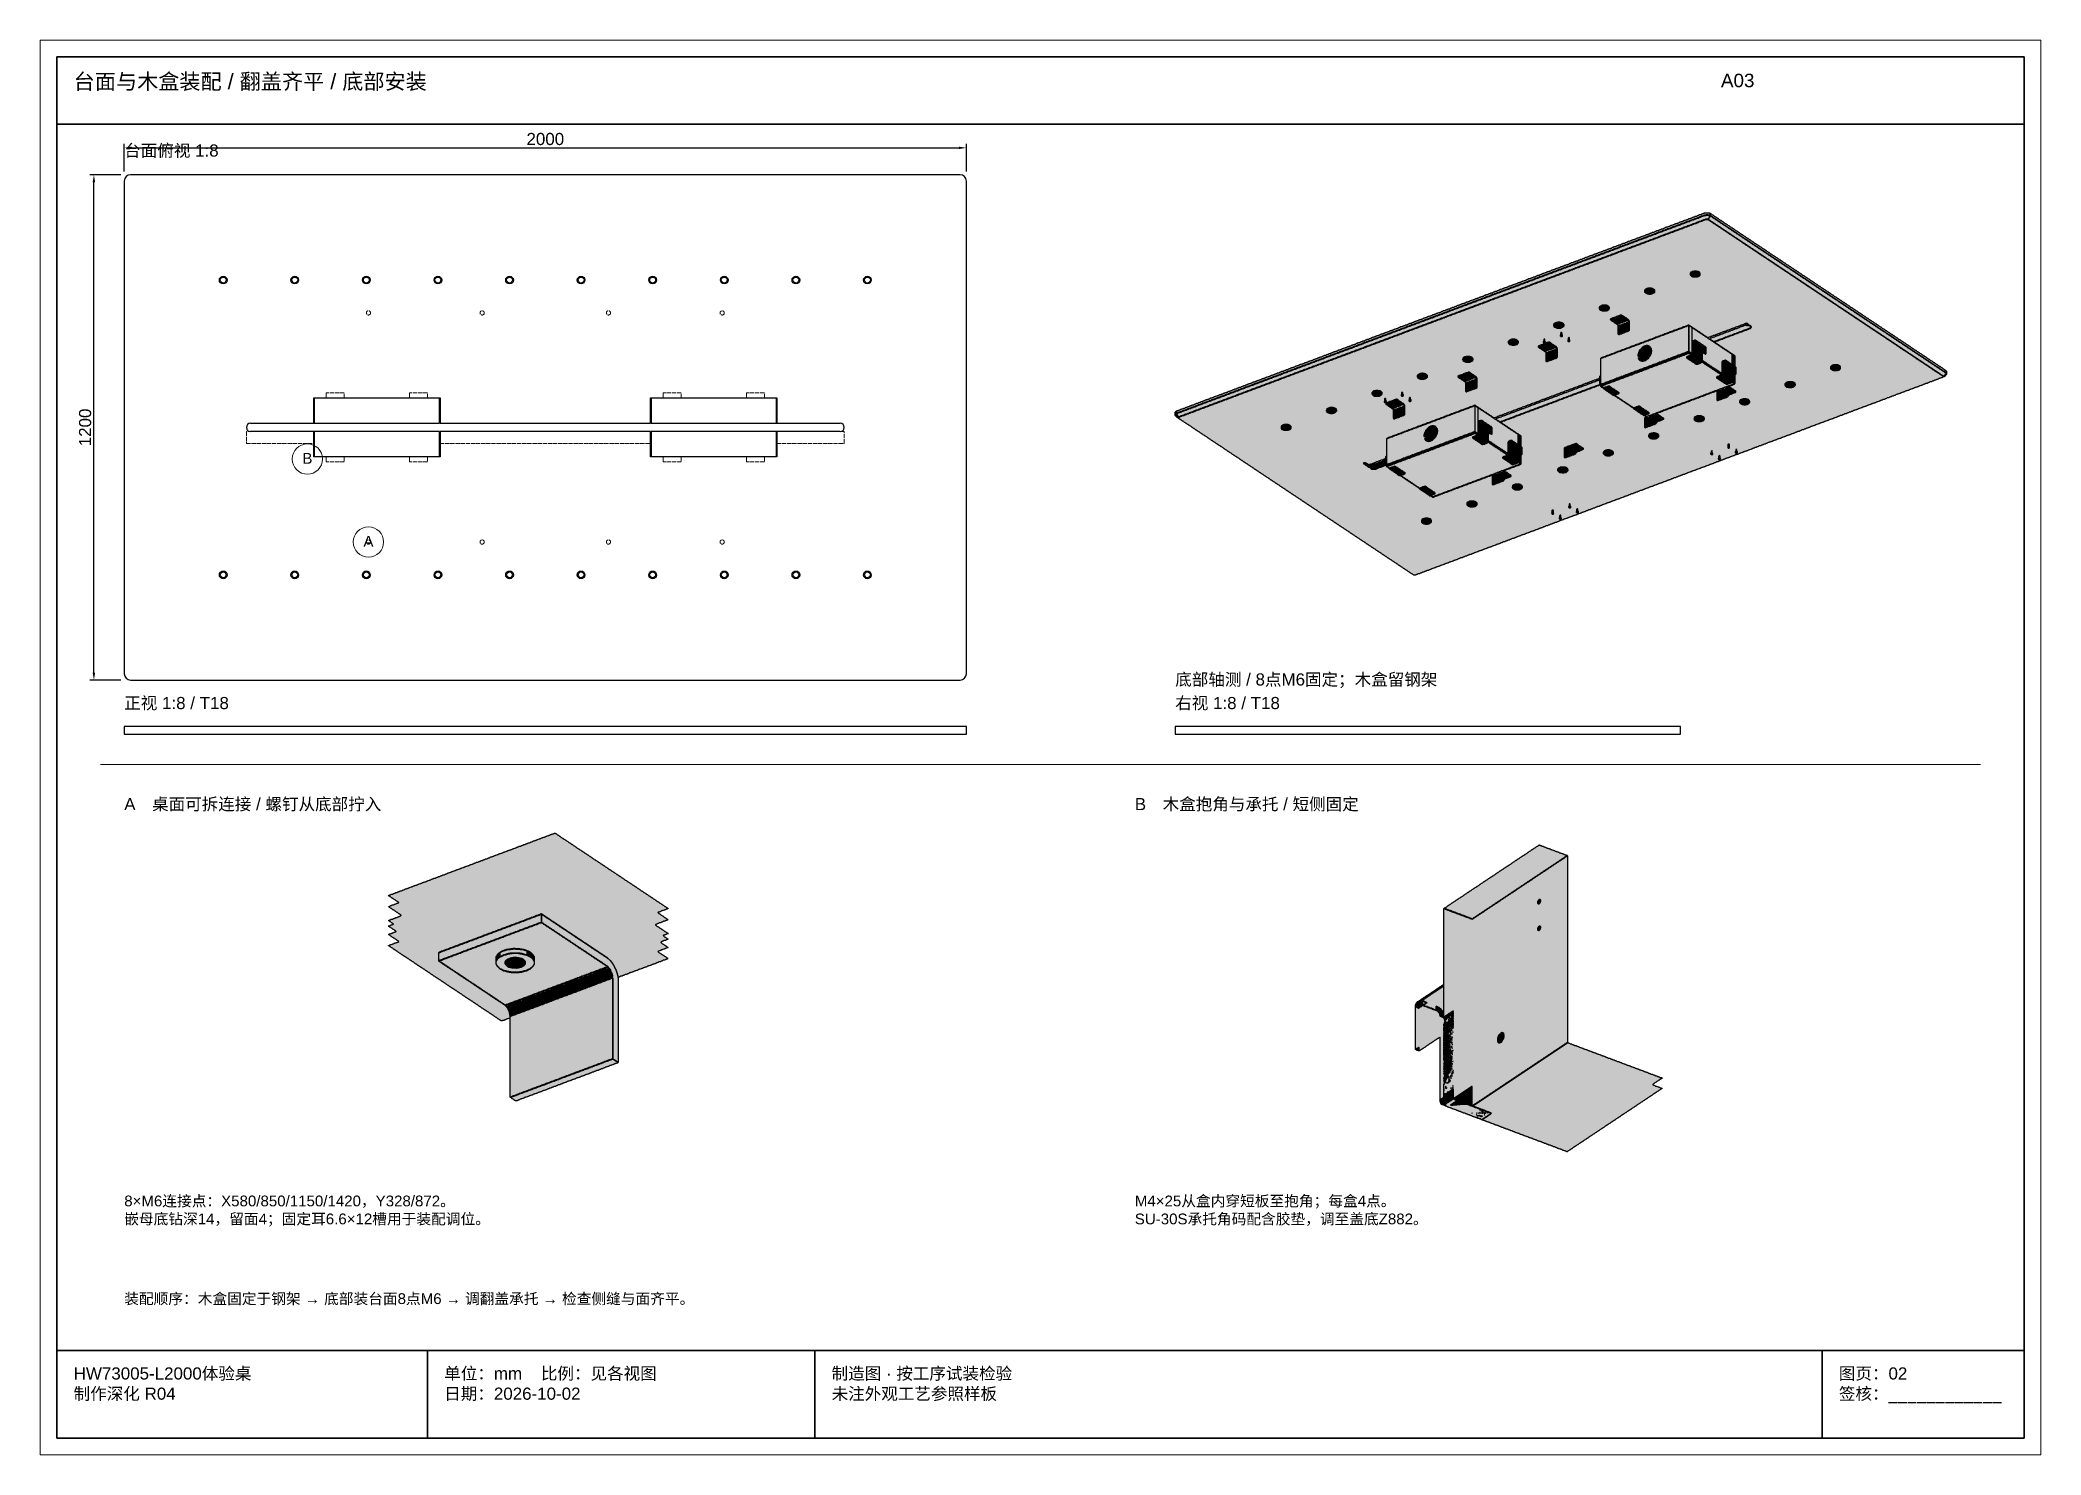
# Paper-space layout 'A03' of a CAD drawing. Header units: millimetres. Extents: x 0 to 594, y 0 to 420.
# The model-space entities are those that its viewports show. They can reach past a viewport. Long polylines and large blocks are cut down to what shows.
import ezdxf

# ---------------------------------------------------------------- set-up
doc = ezdxf.new("R2010")
doc.units = ezdxf.units.MM
doc.linetypes.add('DASHED', pattern=[1.524, 1.27, -0.254])
for name, color, linetype, lineweight in [('DIM', 7, 'Continuous', 13), ('FRAME', 7, 'Continuous', 35), ('HATCH', 8, 'Continuous', 9), ('HIDDEN', 8, 'DASHED', 13), ('NOTE', 7, 'Continuous', 18), ('OUTLINE', 7, 'Continuous', 25)]:
    doc.layers.add(name, color=color, linetype=linetype, lineweight=lineweight)
doc.styles.add('CN', font='Arial Unicode.ttf')
doc.dimstyles.new('V8', dxfattribs={"dimtxt": 3.6, "dimasz": 2.2, "dimexe": 1.2, "dimexo": 1, "dimgap": 0.8, "dimtad": 1, "dimlfac": 8, "dimdsep": 46, "dimtxsty": 'CN', "dimcen": 2.5, "dimclrd": 7, "dimclre": 7, "dimclrt": 7, "dimazin": 3, "dimtfac": 1, "dimtmove": 0, "dimatfit": 3})

psp = doc.layouts.new('A03')

msp = doc.modelspace()

# ---------------------------------------------------------------- texts
at = {"layer": 'NOTE', "style": 'CN'}
for s, insert, char_height, width, attachment_point in [('台面与木盒装配 / 翻盖齐平 / 底部安装', (12010, 410), 4.6, 484, 1), ('A03', (12499, 410), 4, 90, 1), ('台面俯视 1:8', (12025, 389), 3.6, 180, 1), ('B', (12079.375, 295.825), 3.2, 9, 5), ('A', (12097.5, 271.2), 3.2, 9, 5), ('底部轴测 / 8点M6固定；木盒留钢架', (12337, 232), 3.6, 180, 1), ('正视 1:8 / T18', (12025, 225), 3.6, 180, 1), ('右视 1:8 / T18', (12337, 225), 3.6, 180, 1), ('A\u3000桌面可拆连接 / 螺钉从底部拧入', (12025, 195), 3.6, 180, 1), ('B\u3000木盒抱角与承托 / 短侧固定', (12325, 195), 3.6, 180, 1), ('8×M6连接点：X580/850/1150/1420，Y328/872。\\P嵌母底钻深14，留面4；固定耳6.6×12槽用于装配调位。', (12025, 77), 3.2, 247, 1), ('M4×25从盒内穿短板至抱角；每盒4点。\\PSU-30S承托角码配含胶垫，调至盖底Z882。', (12325, 77), 3.2, 242, 1), ('装配顺序：木盒固定于钢架 → 底部装台面8点M6 → 调翻盖承托 → 检查侧缝与面齐平。', (12025, 48), 3.2, 549, 1), ('HW73005-L2000体验桌\\P制作深化 R04', (12010, 26), 3.6, 100, 1), ('单位：mm    比例：见各视图\\P日期：2026-10-02', (12120, 26), 3.6, 105, 1), ('制造图 · 按工序试装检验\\P未注外观工艺参照样板', (12235, 26), 3.6, 289, 1), ('图页：02\\P签核：____________', (12534, 26), 3.6, 55, 1)]:
    msp.add_mtext(s, dxfattribs=dict(at, insert=insert, char_height=char_height, width=width, attachment_point=attachment_point))

# ---------------------------------------------------------------- dimensions: what is measured, and where the dimension line sits
at = {"layer": 'DIM'}
msp.add_linear_dim(base=(12025, 388), p1=(12025, 380), p2=(12275, 380), dimstyle='V8', dxfattribs=at).render()
msp.add_linear_dim(base=(12016, 230), p1=(12025, 230), p2=(12025, 380), angle=90, dimstyle='V8', dxfattribs=at).render()

# ---------------------------------------------------------------- hatches: boundary and pattern name
at = {"layer": 'HATCH', "true_color": 0xb99e7b}
for points in [[(12337.16667, 309.08333), (12337.16667, 309.75), (12337.25, 309.83333), (12337.33333, 309.83333), (12337.33333, 309.25), (12337.41667, 309.16667), (12337.58333, 309.16667), (12337.83333, 309.33333), (12338, 309.33333), (12338.08333, 309.41667), (12338.25, 309.41667), (12338.5, 309.58333), (12338.66667, 309.58333), (12338.75, 309.66667), (12338.91667, 309.66667), (12339.16667, 309.83333), (12339.33333, 309.83333), (12339.41667, 309.91667), (12339.58333, 309.91667), (12339.83333, 310.08333), (12340, 310.08333), (12340.08333, 310.16667), (12340.25, 310.16667), (12340.5, 310.33333), (12340.66667, 310.33333), (12340.75, 310.41667), (12340.91667, 310.41667), (12341.16667, 310.58333), (12341.33333, 310.58333), (12341.41667, 310.66667), (12341.58333, 310.66667), (12341.83333, 310.83333), (12342, 310.83333), (12342.08333, 310.91667), (12342.25, 310.91667), (12342.5, 311.08333), (12342.66667, 311.08333), (12342.75, 311.16667), (12342.91667, 311.16667), (12343.16667, 311.33333), (12343.33333, 311.33333), (12343.41667, 311.41667), (12343.58333, 311.41667), (12343.83333, 311.58333), (12344, 311.58333), (12344.08333, 311.66667), (12344.25, 311.66667), (12344.5, 311.83333), (12344.66667, 311.83333), (12344.75, 311.91667), (12344.91667, 311.91667), (12345.16667, 312.08333), (12345.33333, 312.08333), (12345.41667, 312.16667), (12345.58333, 312.16667), (12345.83333, 312.33333), (12346, 312.33333), (12346.08333, 312.41667), (12346.25, 312.41667), (12346.5, 312.58333), (12346.66667, 312.58333), (12346.75, 312.66667), (12346.91667, 312.66667), (12347.16667, 312.83333), (12347.33333, 312.83333), (12347.41667, 312.91667), (12347.58333, 312.91667), (12347.83333, 313.08333), (12348, 313.08333), (12348.08333, 313.16667), (12348.25, 313.16667), (12348.5, 313.33333), (12348.66667, 313.33333), (12348.75, 313.41667), (12348.91667, 313.41667), (12349.16667, 313.58333), (12349.33333, 313.58333), (12349.41667, 313.66667), (12349.58333, 313.66667), (12349.83333, 313.83333), (12350, 313.83333), (12350.08333, 313.91667), (12350.25, 313.91667), (12350.5, 314.08333), (12350.66667, 314.08333), (12350.75, 314.16667), (12350.91667, 314.16667), (12351.16667, 314.33333), (12351.33333, 314.33333), (12351.41667, 314.41667), (12351.58333, 314.41667), (12351.83333, 314.58333), (12352, 314.58333), (12352.08333, 314.66667), (12352.25, 314.66667), (12352.5, 314.83333), (12352.66667, 314.83333), (12352.75, 314.91667), (12352.91667, 314.91667), (12353.16667, 315.08333), (12353.33333, 315.08333), (12353.41667, 315.16667), (12353.58333, 315.16667), (12353.83333, 315.33333), (12354, 315.33333), (12354.08333, 315.41667), (12354.25, 315.41667), (12354.5, 315.58333), (12354.66667, 315.58333), (12354.75, 315.66667), (12354.91667, 315.66667), (12355.16667, 315.83333), (12355.33333, 315.83333), (12355.41667, 315.91667), (12355.58333, 315.91667), (12355.83333, 316.08333), (12356, 316.08333), (12356.08333, 316.16667), (12356.25, 316.16667), (12356.5, 316.33333), (12356.66667, 316.33333), (12356.75, 316.41667), (12356.91667, 316.41667), (12357.16667, 316.58333), (12357.33333, 316.58333), (12357.41667, 316.66667), (12357.58333, 316.66667), (12357.83333, 316.83333), (12358, 316.83333), (12358.08333, 316.91667), (12358.25, 316.91667), (12358.5, 317.08333), (12358.66667, 317.08333), (12358.75, 317.16667), (12358.91667, 317.16667), (12359.16667, 317.33333), (12359.33333, 317.33333), (12359.41667, 317.41667), (12359.58333, 317.41667), (12359.83333, 317.58333), (12360, 317.58333), (12360.08333, 317.66667), (12360.25, 317.66667), (12360.5, 317.83333), (12360.66667, 317.83333), (12360.75, 317.91667), (12360.91667, 317.91667), (12361.16667, 318.08333), (12361.33333, 318.08333), (12361.41667, 318.16667), (12361.58333, 318.16667), (12361.83333, 318.33333), (12362, 318.33333), (12362.08333, 318.41667), (12362.25, 318.41667), (12362.5, 318.58333), (12362.66667, 318.58333), (12362.75, 318.66667), (12362.91667, 318.66667), (12363.16667, 318.83333), (12363.33333, 318.83333), (12363.41667, 318.91667), (12363.58333, 318.91667), (12363.83333, 319.08333), (12364, 319.08333), (12364.08333, 319.16667), (12364.25, 319.16667), (12364.5, 319.33333), (12364.66667, 319.33333), (12364.75, 319.41667), (12364.91667, 319.41667), (12365.16667, 319.58333), (12365.33333, 319.58333), (12365.41667, 319.66667), (12365.58333, 319.66667), (12365.83333, 319.83333), (12366, 319.83333), (12366.08333, 319.91667), (12366.25, 319.91667), (12366.5, 320.08333), (12366.66667, 320.08333), (12366.75, 320.16667), (12366.91667, 320.16667), (12367.16667, 320.33333), (12367.33333, 320.33333), (12367.41667, 320.41667), (12367.58333, 320.41667), (12367.83333, 320.58333), (12368, 320.58333), (12368.08333, 320.66667), (12368.25, 320.66667), (12368.5, 320.83333), (12368.66667, 320.83333), (12368.75, 320.91667), (12368.91667, 320.91667), (12369.16667, 321.08333), (12369.33333, 321.08333), (12369.41667, 321.16667), (12369.58333, 321.16667), (12369.83333, 321.33333), (12370, 321.33333), (12370.08333, 321.41667), (12370.25, 321.41667), (12370.5, 321.58333), (12370.66667, 321.58333), (12370.75, 321.66667), (12370.91667, 321.66667), (12371.16667, 321.83333), (12371.33333, 321.83333), (12371.41667, 321.91667), (12371.58333, 321.91667), (12371.83333, 322.08333), (12372, 322.08333), (12372.08333, 322.16667), (12372.25, 322.16667), (12372.5, 322.33333), (12372.66667, 322.33333), (12372.75, 322.41667), (12372.91667, 322.41667), (12373.16667, 322.58333), (12373.33333, 322.58333), (12373.41667, 322.66667), (12373.58333, 322.66667), (12373.83333, 322.83333), (12374, 322.83333), (12374.08333, 322.91667), (12374.25, 322.91667), (12374.5, 323.08333), (12374.66667, 323.08333), (12374.75, 323.16667), (12374.91667, 323.16667), (12375.16667, 323.33333), (12375.33333, 323.33333), (12375.41667, 323.41667), (12375.58333, 323.41667), (12375.83333, 323.58333), (12376, 323.58333), (12376.08333, 323.66667), (12376.25, 323.66667), (12376.5, 323.83333), (12376.66667, 323.83333), (12376.75, 323.91667), (12376.91667, 323.91667), (12377.16667, 324.08333), (12377.33333, 324.08333), (12377.41667, 324.16667), (12377.58333, 324.16667), (12377.83333, 324.33333), (12378, 324.33333), (12378.08333, 324.41667), (12378.25, 324.41667), (12378.5, 324.58333), (12378.66667, 324.58333), (12378.75, 324.66667), (12378.91667, 324.66667), (12379.16667, 324.83333), (12379.33333, 324.83333), (12379.41667, 324.91667), (12379.58333, 324.91667), (12379.83333, 325.08333), (12380, 325.08333), (12380.08333, 325.16667), (12380.25, 325.16667), (12380.5, 325.33333), (12380.66667, 325.33333), (12380.75, 325.41667), (12380.91667, 325.41667), (12381.16667, 325.58333), (12381.33333, 325.58333), (12381.41667, 325.66667), (12381.58333, 325.66667), (12381.83333, 325.83333), (12382, 325.83333), (12382.08333, 325.91667), (12382.25, 325.91667), (12382.5, 326.08333), (12382.66667, 326.08333), (12382.75, 326.16667), (12382.91667, 326.16667), (12383.16667, 326.33333), (12383.33333, 326.33333), (12383.41667, 326.41667), (12383.58333, 326.41667), (12383.83333, 326.58333), (12384, 326.58333), (12384.08333, 326.66667), (12384.25, 326.66667), (12384.5, 326.83333), (12384.66667, 326.83333), (12384.75, 326.91667), (12384.91667, 326.91667), (12385.16667, 327.08333), (12385.33333, 327.08333), (12385.41667, 327.16667), (12385.58333, 327.16667), (12385.83333, 327.33333), (12386, 327.33333), (12386.08333, 327.41667), (12386.25, 327.41667), (12386.5, 327.58333), (12386.66667, 327.58333), (12386.75, 327.66667), (12386.91667, 327.66667), (12387.16667, 327.83333), (12387.33333, 327.83333), (12387.41667, 327.91667), (12387.58333, 327.91667), (12387.83333, 328.08333), (12388, 328.08333), (12388.08333, 328.16667), (12388.25, 328.16667), (12388.5, 328.33333), (12388.66667, 328.33333), (12388.75, 328.41667), (12388.91667, 328.41667), (12389.16667, 328.58333), (12389.33333, 328.58333), (12389.41667, 328.66667), (12389.58333, 328.66667), (12389.83333, 328.83333), (12390, 328.83333), (12390.08333, 328.91667), (12390.25, 328.91667), (12390.5, 329.08333), (12390.66667, 329.08333), (12390.75, 329.16667), (12390.91667, 329.16667), (12391.16667, 329.33333), (12391.33333, 329.33333), (12391.41667, 329.41667), (12391.58333, 329.41667), (12391.83333, 329.58333), (12392, 329.58333), (12392.08333, 329.66667), (12392.25, 329.66667), (12392.5, 329.83333), (12392.66667, 329.83333), (12392.75, 329.91667), (12392.91667, 329.91667), (12393.16667, 330.08333), (12393.33333, 330.08333), (12393.41667, 330.16667), (12393.58333, 330.16667), (12393.83333, 330.33333), (12394, 330.33333), (12394.08333, 330.41667), (12394.25, 330.41667), (12394.5, 330.58333), (12394.66667, 330.58333), (12394.75, 330.66667), (12394.91667, 330.66667), (12395.16667, 330.83333), (12395.33333, 330.83333), (12395.41667, 330.91667), (12395.58333, 330.91667), (12395.83333, 331.08333), (12396, 331.08333), (12396.08333, 331.16667), (12396.25, 331.16667), (12396.5, 331.33333), (12396.66667, 331.33333), (12396.75, 331.41667), (12396.91667, 331.41667), (12397.16667, 331.58333), (12397.33333, 331.58333), (12397.41667, 331.66667), (12397.58333, 331.66667), (12397.83333, 331.83333), (12398, 331.83333), (12398.08333, 331.91667), (12398.25, 331.91667), (12398.5, 332.08333), (12398.66667, 332.08333), (12398.75, 332.16667), (12398.91667, 332.16667), (12399.16667, 332.33333), (12399.33333, 332.33333), (12399.41667, 332.41667), (12399.58333, 332.41667), (12399.83333, 332.58333), (12400, 332.58333), (12400.08333, 332.66667), (12400.25, 332.66667), (12400.5, 332.83333), (12400.66667, 332.83333), (12400.75, 332.91667), (12400.91667, 332.91667), (12401.16667, 333.08333), (12401.33333, 333.08333), (12401.41667, 333.16667), (12401.58333, 333.16667), (12401.83333, 333.33333), (12402, 333.33333), (12402.08333, 333.41667), (12402.25, 333.41667), (12402.5, 333.58333), (12402.66667, 333.58333), (12402.75, 333.66667), (12402.91667, 333.66667), (12403.16667, 333.83333), (12403.33333, 333.83333), (12403.41667, 333.91667), (12403.58333, 333.91667), (12403.83333, 334.08333), (12404, 334.08333), (12404.08333, 334.16667), (12404.25, 334.16667), (12404.5, 334.33333), (12404.66667, 334.33333), (12404.75, 334.41667), (12404.91667, 334.41667), (12405.16667, 334.58333), (12405.33333, 334.58333), (12405.41667, 334.66667), (12405.58333, 334.66667), (12405.83333, 334.83333), (12406, 334.83333), (12406.08333, 334.91667), (12406.25, 334.91667), (12406.5, 335.08333), (12406.66667, 335.08333), (12406.75, 335.16667), (12406.91667, 335.16667), (12407.16667, 335.33333), (12407.33333, 335.33333), (12407.41667, 335.41667), (12407.58333, 335.41667), (12407.83333, 335.58333), (12408, 335.58333), (12408.08333, 335.66667), (12408.25, 335.66667), (12408.5, 335.83333), (12408.66667, 335.83333), (12408.75, 335.91667), (12408.91667, 335.91667), (12409.16667, 336.08333), (12409.33333, 336.08333), (12409.41667, 336.16667), (12409.58333, 336.16667), (12409.83333, 336.33333), (12410, 336.33333), (12410.08333, 336.41667), (12410.25, 336.41667), (12410.5, 336.58333), (12410.66667, 336.58333), (12410.75, 336.66667), (12410.91667, 336.66667), (12411.16667, 336.83333), (12411.33333, 336.83333), (12411.41667, 336.91667), (12411.58333, 336.91667), (12411.83333, 337.08333), (12412, 337.08333), (12412.08333, 337.16667), (12412.25, 337.16667), (12412.5, 337.33333), (12412.66667, 337.33333), (12412.75, 337.41667), (12412.91667, 337.41667), (12413.16667, 337.58333), (12413.33333, 337.58333), (12413.41667, 337.66667), (12413.58333, 337.66667), (12413.83333, 337.83333), (12414, 337.83333), (12414.08333, 337.91667), (12414.25, 337.91667), (12414.5, 338.08333), (12414.66667, 338.08333), (12414.75, 338.16667), (12414.91667, 338.16667), (12415.16667, 338.33333), (12415.33333, 338.33333), (12415.41667, 338.41667), (12415.58333, 338.41667), (12415.83333, 338.58333), (12416, 338.58333), (12416.08333, 338.66667), (12416.25, 338.66667), (12416.5, 338.83333), (12416.66667, 338.83333), (12416.75, 338.91667), (12416.91667, 338.91667), (12417.16667, 339.08333), (12417.33333, 339.08333), (12417.41667, 339.16667), (12417.58333, 339.16667), (12417.83333, 339.33333), (12418, 339.33333), (12418.08333, 339.41667), (12418.25, 339.41667), (12418.5, 339.58333), (12418.66667, 339.58333), (12418.75, 339.66667), (12418.91667, 339.66667), (12419.16667, 339.83333), (12419.33333, 339.83333), (12419.41667, 339.91667), (12419.58333, 339.91667), (12419.83333, 340.08333), (12420, 340.08333), (12420.08333, 340.16667), (12420.25, 340.16667), (12420.5, 340.33333), (12420.66667, 340.33333), (12420.75, 340.41667), (12420.91667, 340.41667), (12421.16667, 340.58333), (12421.33333, 340.58333), (12421.41667, 340.66667), (12421.58333, 340.66667), (12421.83333, 340.83333), (12422, 340.83333), (12422.08333, 340.91667), (12422.25, 340.91667), (12422.5, 341.08333), (12422.66667, 341.08333), (12422.75, 341.16667), (12422.91667, 341.16667), (12423.16667, 341.33333), (12423.33333, 341.33333), (12423.41667, 341.41667), (12423.58333, 341.41667), (12423.83333, 341.58333), (12424, 341.58333), (12424.08333, 341.66667), (12424.25, 341.66667), (12424.5, 341.83333), (12424.66667, 341.83333), (12424.75, 341.91667), (12424.91667, 341.91667), (12425.16667, 342.08333), (12425.33333, 342.08333), (12425.41667, 342.16667), (12425.58333, 342.16667), (12425.83333, 342.33333), (12426, 342.33333), (12426.08333, 342.41667), (12426.25, 342.41667), (12426.5, 342.58333), (12426.66667, 342.58333), (12426.75, 342.66667), (12426.91667, 342.66667), (12427.16667, 342.83333), (12427.33333, 342.83333), (12427.41667, 342.91667), (12427.58333, 342.91667), (12427.83333, 343.08333), (12428, 343.08333), (12428.08333, 343.16667), (12428.25, 343.16667), (12428.5, 343.33333), (12428.66667, 343.33333), (12428.75, 343.41667), (12428.91667, 343.41667), (12429.16667, 343.58333), (12429.33333, 343.58333), (12429.41667, 343.66667), (12429.58333, 343.66667), (12429.83333, 343.83333), (12430, 343.83333), (12430.08333, 343.91667), (12430.25, 343.91667), (12430.5, 344.08333), (12430.66667, 344.08333), (12430.75, 344.16667), (12430.91667, 344.16667), (12431.16667, 344.33333), (12431.33333, 344.33333), (12431.41667, 344.41667), (12431.58333, 344.41667), (12431.83333, 344.58333), (12432, 344.58333), (12432.08333, 344.66667), (12432.25, 344.66667), (12432.5, 344.83333), (12432.66667, 344.83333), (12432.75, 344.91667), (12432.91667, 344.91667), (12433.16667, 345.08333), (12433.33333, 345.08333), (12433.41667, 345.16667), (12433.58333, 345.16667), (12433.83333, 345.33333), (12434, 345.33333), (12434.08333, 345.41667), (12434.25, 345.41667), (12434.5, 345.58333), (12434.66667, 345.58333), (12434.75, 345.66667), (12434.91667, 345.66667), (12435.16667, 345.83333), (12435.33333, 345.83333), (12435.41667, 345.91667), (12435.58333, 345.91667), (12435.83333, 346.08333), (12436, 346.08333), (12436.08333, 346.16667), (12436.25, 346.16667), (12436.5, 346.33333), (12436.66667, 346.33333), (12436.75, 346.41667), (12436.91667, 346.41667), (12437.16667, 346.58333), (12437.33333, 346.58333), (12437.41667, 346.66667), (12437.58333, 346.66667), (12437.83333, 346.83333), (12438, 346.83333), (12438.08333, 346.91667), (12438.25, 346.91667), (12438.5, 347.08333), (12438.66667, 347.08333), (12438.75, 347.16667), (12438.91667, 347.16667), (12439.16667, 347.33333), (12439.33333, 347.33333), (12439.41667, 347.41667), (12439.58333, 347.41667), (12439.83333, 347.58333), (12440, 347.58333), (12440.08333, 347.66667), (12440.25, 347.66667), (12440.5, 347.83333), (12440.66667, 347.83333), (12440.75, 347.91667), (12440.91667, 347.91667), (12441.16667, 348.08333), (12441.33333, 348.08333), (12441.41667, 348.16667), (12441.58333, 348.16667), (12441.83333, 348.33333), (12442, 348.33333), (12442.08333, 348.41667), (12442.25, 348.41667), (12442.5, 348.58333), (12442.66667, 348.58333), (12442.75, 348.66667), (12442.91667, 348.66667), (12443.16667, 348.83333), (12443.33333, 348.83333), (12443.41667, 348.91667), (12443.58333, 348.91667), (12443.83333, 349.08333), (12444, 349.08333), (12444.08333, 349.16667), (12444.25, 349.16667), (12444.5, 349.33333), (12444.66667, 349.33333), (12444.75, 349.41667), (12444.91667, 349.41667), (12445.16667, 349.58333), (12445.33333, 349.58333), (12445.41667, 349.66667), (12445.58333, 349.66667), (12445.83333, 349.83333), (12446, 349.83333), (12446.08333, 349.91667), (12446.25, 349.91667), (12446.5, 350.08333), (12446.66667, 350.08333), (12446.75, 350.16667), (12446.91667, 350.16667), (12447.16667, 350.33333), (12447.33333, 350.33333), (12447.41667, 350.41667), (12447.58333, 350.41667), (12447.83333, 350.58333), (12448, 350.58333), (12448.08333, 350.66667), (12448.25, 350.66667), (12448.5, 350.83333), (12448.66667, 350.83333), (12448.75, 350.91667), (12448.91667, 350.91667), (12449.16667, 351.08333), (12449.33333, 351.08333), (12449.41667, 351.16667), (12449.58333, 351.16667), (12449.83333, 351.33333), (12450, 351.33333), (12450.08333, 351.41667), (12450.25, 351.41667), (12450.5, 351.58333), (12450.66667, 351.58333), (12450.75, 351.66667), (12450.91667, 351.66667), (12451.16667, 351.83333), (12451.33333, 351.83333), (12451.41667, 351.91667), (12451.58333, 351.91667), (12451.83333, 352.08333), (12452, 352.08333), (12452.08333, 352.16667), (12452.25, 352.16667), (12452.5, 352.33333), (12452.66667, 352.33333), (12452.75, 352.41667), (12452.91667, 352.41667), (12453.16667, 352.58333), (12453.33333, 352.58333), (12453.41667, 352.66667), (12453.58333, 352.66667), (12453.83333, 352.83333), (12454, 352.83333), (12454.08333, 352.91667), (12454.25, 352.91667), (12454.5, 353.08333), (12454.66667, 353.08333), (12454.75, 353.16667), (12454.91667, 353.16667), (12455.16667, 353.33333), (12455.33333, 353.33333), (12455.41667, 353.41667), (12455.58333, 353.41667), (12455.83333, 353.58333), (12456, 353.58333), (12456.08333, 353.66667), (12456.25, 353.66667), (12456.5, 353.83333), (12456.66667, 353.83333), (12456.75, 353.91667), (12456.91667, 353.91667), (12457.16667, 354.08333), (12457.33333, 354.08333), (12457.41667, 354.16667), (12457.58333, 354.16667), (12457.83333, 354.33333), (12458, 354.33333), (12458.08333, 354.41667), (12458.25, 354.41667), (12458.5, 354.58333), (12458.66667, 354.58333), (12458.75, 354.66667), (12458.91667, 354.66667), (12459.16667, 354.83333), (12459.33333, 354.83333), (12459.41667, 354.91667), (12459.58333, 354.91667), (12459.83333, 355.08333), (12460, 355.08333), (12460.08333, 355.16667), (12460.25, 355.16667), (12460.5, 355.33333), (12460.66667, 355.33333), (12460.75, 355.41667), (12460.91667, 355.41667), (12461.16667, 355.58333), (12461.33333, 355.58333), (12461.41667, 355.66667), (12461.58333, 355.66667), (12461.83333, 355.83333), (12462, 355.83333), (12462.08333, 355.91667), (12462.25, 355.91667), (12462.5, 356.08333), (12462.66667, 356.08333), (12462.75, 356.16667), (12462.91667, 356.16667), (12463.16667, 356.33333), (12463.33333, 356.33333), (12463.41667, 356.41667), (12463.58333, 356.41667), (12463.83333, 356.58333), (12464, 356.58333), (12464.08333, 356.66667), (12464.25, 356.66667), (12464.5, 356.83333), (12464.66667, 356.83333), (12464.75, 356.91667), (12464.91667, 356.91667), (12465.16667, 357.08333), (12465.33333, 357.08333), (12465.41667, 357.16667), (12465.58333, 357.16667), (12465.83333, 357.33333), (12466, 357.33333), (12466.08333, 357.41667), (12466.25, 357.41667), (12466.5, 357.58333), (12466.66667, 357.58333), (12466.75, 357.66667), (12466.91667, 357.66667), (12467.16667, 357.83333), (12467.33333, 357.83333), (12467.41667, 357.91667), (12467.58333, 357.91667), (12467.83333, 358.08333), (12468, 358.08333), (12468.08333, 358.16667), (12468.25, 358.16667), (12468.5, 358.33333), (12468.66667, 358.33333), (12468.75, 358.41667), (12468.91667, 358.41667), (12469.16667, 358.58333), (12469.33333, 358.58333), (12469.41667, 358.66667), (12469.58333, 358.66667), (12469.83333, 358.83333), (12470, 358.83333), (12470.08333, 358.91667), (12470.25, 358.91667), (12470.5, 359.08333), (12470.66667, 359.08333), (12470.75, 359.16667), (12470.91667, 359.16667), (12471.16667, 359.33333), (12471.33333, 359.33333), (12471.41667, 359.41667), (12471.58333, 359.41667), (12471.83333, 359.58333), (12472, 359.58333), (12472.08333, 359.66667), (12472.25, 359.66667), (12472.5, 359.83333), (12472.66667, 359.83333), (12472.75, 359.91667), (12472.91667, 359.91667), (12473.16667, 360.08333), (12473.33333, 360.08333), (12473.41667, 360.16667), (12473.58333, 360.16667), (12473.83333, 360.33333), (12474, 360.33333), (12474.08333, 360.41667), (12474.25, 360.41667), (12474.5, 360.58333), (12474.66667, 360.58333), (12474.75, 360.66667), (12474.91667, 360.66667), (12475.16667, 360.83333), (12475.33333, 360.83333), (12475.41667, 360.91667), (12475.58333, 360.91667), (12475.83333, 361.08333), (12476, 361.08333), (12476.08333, 361.16667), (12476.25, 361.16667), (12476.5, 361.33333), (12476.66667, 361.33333), (12476.75, 361.41667), (12476.91667, 361.41667), (12477.16667, 361.58333), (12477.33333, 361.58333), (12477.41667, 361.66667), (12477.58333, 361.66667), (12477.83333, 361.83333), (12478, 361.83333), (12478.08333, 361.91667), (12478.25, 361.91667), (12478.5, 362.08333), (12478.66667, 362.08333), (12478.75, 362.16667), (12478.91667, 362.16667), (12479.16667, 362.33333), (12479.33333, 362.33333), (12479.41667, 362.41667), (12479.58333, 362.41667), (12479.83333, 362.58333), (12480, 362.58333), (12480.08333, 362.66667), (12480.25, 362.66667), (12480.5, 362.83333), (12480.66667, 362.83333), (12480.75, 362.91667), (12480.91667, 362.91667), (12481.16667, 363.08333), (12481.33333, 363.08333), (12481.41667, 363.16667), (12481.58333, 363.16667), (12481.83333, 363.33333), (12482, 363.33333), (12482.08333, 363.41667), (12482.25, 363.41667), (12482.5, 363.58333), (12482.66667, 363.58333), (12482.75, 363.66667), (12482.91667, 363.66667), (12483.16667, 363.83333), (12483.33333, 363.83333), (12483.41667, 363.91667), (12483.58333, 363.91667), (12483.83333, 364.08333), (12484, 364.08333), (12484.08333, 364.16667), (12484.25, 364.16667), (12484.5, 364.33333), (12484.66667, 364.33333), (12484.75, 364.41667), (12484.91667, 364.41667), (12485.16667, 364.58333), (12485.33333, 364.58333), (12485.41667, 364.66667), (12485.58333, 364.66667), (12485.83333, 364.83333), (12486, 364.83333), (12486.08333, 364.91667), (12486.25, 364.91667), (12486.5, 365.08333), (12486.66667, 365.08333), (12486.75, 365.16667), (12486.91667, 365.16667), (12487.16667, 365.33333), (12487.33333, 365.33333), (12487.41667, 365.41667), (12487.58333, 365.41667), (12487.83333, 365.58333), (12488, 365.58333), (12488.08333, 365.66667), (12488.25, 365.66667), (12488.5, 365.83333), (12488.66667, 365.83333), (12488.75, 365.91667), (12488.91667, 365.91667), (12489.16667, 366.08333), (12489.33333, 366.08333), (12489.41667, 366.16667), (12489.58333, 366.16667), (12489.83333, 366.33333), (12490, 366.33333), (12490.08333, 366.41667), (12490.25, 366.41667), (12490.5, 366.58333), (12490.66667, 366.58333), (12490.75, 366.66667), (12490.91667, 366.66667), (12491.16667, 366.83333), (12491.33333, 366.83333), (12491.41667, 366.91667), (12491.58333, 366.91667), (12491.83333, 367.08333), (12492, 367.08333), (12492.08333, 367.16667), (12492.25, 367.16667), (12492.5, 367.33333), (12492.66667, 367.33333), (12492.75, 367.41667), (12492.91667, 367.41667), (12493.16667, 367.58333), (12493.33333, 367.58333), (12493.41667, 367.66667), (12493.58333, 367.66667), (12493.83333, 367.83333), (12494, 367.83333), (12494.08333, 367.91667), (12494.5, 367.91667), (12494.58333, 368), (12495.08333, 368), (12495.16667, 367.91667), (12495.5, 367.91667), (12495.58333, 367.83333), (12495.75, 367.83333), (12495.83333, 367.91667), (12495.83333, 368.58333), (12496, 368.41667), (12496.08333, 368.41667), (12496.25, 368.25), (12496.33333, 368.25), (12496.5, 368.08333), (12496.58333, 368.08333), (12496.75, 367.91667), (12496.83333, 367.91667), (12497, 367.75), (12497.08333, 367.75), (12497.25, 367.58333), (12497.33333, 367.58333), (12497.5, 367.41667), (12497.58333, 367.41667), (12497.75, 367.25), (12497.83333, 367.25), (12498, 367.08333), (12498.08333, 367.08333), (12498.25, 366.91667), (12498.33333, 366.91667), (12498.5, 366.75), (12498.58333, 366.75), (12498.75, 366.58333), (12498.83333, 366.58333), (12499, 366.41667), (12499.08333, 366.41667), (12499.25, 366.25), (12499.33333, 366.25), (12499.5, 366.08333), (12499.58333, 366.08333), (12499.75, 365.91667), (12499.83333, 365.91667), (12500, 365.75), (12500.08333, 365.75), (12500.25, 365.58333), (12500.33333, 365.58333), (12500.5, 365.41667), (12500.58333, 365.41667), (12500.75, 365.25), (12500.83333, 365.25), (12501, 365.08333), (12501.08333, 365.08333), (12501.25, 364.91667), (12501.33333, 364.91667), (12501.5, 364.75), (12501.58333, 364.75), (12501.75, 364.58333), (12501.83333, 364.58333), (12502, 364.41667), (12502.08333, 364.41667), (12502.25, 364.25), (12502.33333, 364.25), (12502.5, 364.08333), (12502.58333, 364.08333), (12502.75, 363.91667), (12502.83333, 363.91667), (12503, 363.75), (12503.08333, 363.75), (12503.25, 363.58333), (12503.33333, 363.58333), (12503.5, 363.41667), (12503.58333, 363.41667), (12503.75, 363.25), (12503.83333, 363.25), (12504, 363.08333), (12504.08333, 363.08333), (12504.25, 362.91667), (12504.33333, 362.91667), (12504.5, 362.75), (12504.58333, 362.75), (12504.75, 362.58333), (12504.83333, 362.58333), (12505, 362.41667), (12505.08333, 362.41667), (12505.25, 362.25), (12505.33333, 362.25), (12505.5, 362.08333), (12505.58333, 362.08333), (12505.75, 361.91667), (12505.83333, 361.91667), (12506, 361.75), (12506.08333, 361.75), (12506.25, 361.58333), (12506.33333, 361.58333), (12506.5, 361.41667), (12506.58333, 361.41667), (12506.75, 361.25), (12506.83333, 361.25), (12507, 361.08333), (12507.08333, 361.08333), (12507.25, 360.91667), (12507.33333, 360.91667), (12507.5, 360.75), (12507.58333, 360.75), (12507.75, 360.58333), (12507.83333, 360.58333), (12508, 360.41667), (12508.08333, 360.41667), (12508.25, 360.25), (12508.33333, 360.25), (12508.5, 360.08333), (12508.58333, 360.08333), (12508.75, 359.91667), (12508.83333, 359.91667), (12509, 359.75), (12509.08333, 359.75), (12509.25, 359.58333), (12509.33333, 359.58333), (12509.5, 359.41667), (12509.58333, 359.41667), (12509.75, 359.25), (12509.83333, 359.25), (12510, 359.08333), (12510.08333, 359.08333), (12510.25, 358.91667), (12510.33333, 358.91667), (12510.5, 358.75), (12510.58333, 358.75), (12510.75, 358.58333), (12510.83333, 358.58333), (12511, 358.41667), (12511.08333, 358.41667), (12511.25, 358.25), (12511.33333, 358.25), (12511.5, 358.08333), (12511.58333, 358.08333), (12511.75, 357.91667), (12511.83333, 357.91667), (12512, 357.75), (12512.08333, 357.75), (12512.25, 357.58333), (12512.33333, 357.58333), (12512.5, 357.41667), (12512.58333, 357.41667), (12512.75, 357.25), (12512.83333, 357.25), (12513, 357.08333), (12513.08333, 357.08333), (12513.25, 356.91667), (12513.33333, 356.91667), (12513.5, 356.75), (12513.58333, 356.75), (12513.75, 356.58333), (12513.83333, 356.58333), (12514, 356.41667), (12514.08333, 356.41667), (12514.25, 356.25), (12514.33333, 356.25), (12514.5, 356.08333), (12514.58333, 356.08333), (12514.75, 355.91667), (12514.83333, 355.91667), (12515, 355.75), (12515.08333, 355.75), (12515.25, 355.58333), (12515.33333, 355.58333), (12515.5, 355.41667), (12515.58333, 355.41667), (12515.75, 355.25), (12515.83333, 355.25), (12516, 355.08333), (12516.08333, 355.08333), (12516.25, 354.91667), (12516.33333, 354.91667), (12516.5, 354.75), (12516.58333, 354.75), (12516.75, 354.58333), (12516.83333, 354.58333), (12517, 354.41667), (12517.08333, 354.41667), (12517.25, 354.25), (12517.33333, 354.25), (12517.5, 354.08333), (12517.58333, 354.08333), (12517.75, 353.91667), (12517.83333, 353.91667), (12518, 353.75), (12518.08333, 353.75), (12518.25, 353.58333), (12518.33333, 353.58333), (12518.5, 353.41667), (12518.58333, 353.41667), (12518.75, 353.25), (12518.83333, 353.25), (12519, 353.08333), (12519.08333, 353.08333), (12519.25, 352.91667), (12519.33333, 352.91667), (12519.5, 352.75), (12519.58333, 352.75), (12519.75, 352.58333), (12519.83333, 352.58333), (12520, 352.41667), (12520.08333, 352.41667), (12520.25, 352.25), (12520.33333, 352.25), (12520.5, 352.08333), (12520.58333, 352.08333), (12520.75, 351.91667), (12520.83333, 351.91667), (12521, 351.75), (12521.08333, 351.75), (12521.25, 351.58333), (12521.33333, 351.58333), (12521.5, 351.41667), (12521.58333, 351.41667), (12521.75, 351.25), (12521.83333, 351.25), (12522, 351.08333), (12522.08333, 351.08333), (12522.25, 350.91667), (12522.33333, 350.91667), (12522.5, 350.75), (12522.58333, 350.75), (12522.75, 350.58333), (12522.83333, 350.58333), (12523, 350.41667), (12523.08333, 350.41667), (12523.25, 350.25), (12523.33333, 350.25), (12523.5, 350.08333), (12523.58333, 350.08333), (12523.75, 349.91667), (12523.83333, 349.91667), (12524, 349.75), (12524.08333, 349.75), (12524.25, 349.58333), (12524.33333, 349.58333), (12524.5, 349.41667), (12524.58333, 349.41667), (12524.75, 349.25), (12524.83333, 349.25), (12525, 349.08333), (12525.08333, 349.08333), (12525.25, 348.91667), (12525.33333, 348.91667), (12525.5, 348.75), (12525.58333, 348.75), (12525.75, 348.58333), (12525.83333, 348.58333), (12526, 348.41667), (12526.08333, 348.41667), (12526.25, 348.25), (12526.33333, 348.25), (12526.5, 348.08333), (12526.58333, 348.08333), (12526.75, 347.91667), (12526.83333, 347.91667), (12527, 347.75), (12527.08333, 347.75), (12527.25, 347.58333), (12527.33333, 347.58333), (12527.5, 347.41667), (12527.58333, 347.41667), (12527.75, 347.25), (12527.83333, 347.25), (12528, 347.08333), (12528.08333, 347.08333), (12528.25, 346.91667), (12528.33333, 346.91667), (12528.5, 346.75), (12528.58333, 346.75), (12528.75, 346.58333), (12528.83333, 346.58333), (12529, 346.41667), (12529.08333, 346.41667), (12529.25, 346.25), (12529.33333, 346.25), (12529.5, 346.08333), (12529.58333, 346.08333), (12529.75, 345.91667), (12529.83333, 345.91667), (12530, 345.75), (12530.08333, 345.75), (12530.25, 345.58333), (12530.33333, 345.58333), (12530.5, 345.41667), (12530.58333, 345.41667), (12530.75, 345.25), (12530.83333, 345.25), (12531, 345.08333), (12531.08333, 345.08333), (12531.25, 344.91667), (12531.33333, 344.91667), (12531.5, 344.75), (12531.58333, 344.75), (12531.75, 344.58333), (12531.83333, 344.58333), (12532, 344.41667), (12532.08333, 344.41667), (12532.25, 344.25), (12532.33333, 344.25), (12532.5, 344.08333), (12532.58333, 344.08333), (12532.75, 343.91667), (12532.83333, 343.91667), (12533, 343.75), (12533.08333, 343.75), (12533.25, 343.58333), (12533.33333, 343.58333), (12533.5, 343.41667), (12533.58333, 343.41667), (12533.75, 343.25), (12533.83333, 343.25), (12534, 343.08333), (12534.08333, 343.08333), (12534.25, 342.91667), (12534.33333, 342.91667), (12534.5, 342.75), (12534.58333, 342.75), (12534.75, 342.58333), (12534.83333, 342.58333), (12535, 342.41667), (12535.08333, 342.41667), (12535.25, 342.25), (12535.33333, 342.25), (12535.5, 342.08333), (12535.58333, 342.08333), (12535.75, 341.91667), (12535.83333, 341.91667), (12536, 341.75), (12536.08333, 341.75), (12536.25, 341.58333), (12536.33333, 341.58333), (12536.5, 341.41667), (12536.58333, 341.41667), (12536.75, 341.25), (12536.83333, 341.25), (12537, 341.08333), (12537.08333, 341.08333), (12537.25, 340.91667), (12537.33333, 340.91667), (12537.5, 340.75), (12537.58333, 340.75), (12537.75, 340.58333), (12537.83333, 340.58333), (12538, 340.41667), (12538.08333, 340.41667), (12538.25, 340.25), (12538.33333, 340.25), (12538.5, 340.08333), (12538.58333, 340.08333), (12538.75, 339.91667), (12538.83333, 339.91667), (12539, 339.75), (12539.08333, 339.75), (12539.25, 339.58333), (12539.33333, 339.58333), (12539.5, 339.41667), (12539.58333, 339.41667), (12539.75, 339.25), (12539.83333, 339.25), (12540, 339.08333), (12540.08333, 339.08333), (12540.25, 338.91667), (12540.33333, 338.91667), (12540.5, 338.75), (12540.58333, 338.75), (12540.75, 338.58333), (12540.83333, 338.58333), (12541, 338.41667), (12541.08333, 338.41667), (12541.25, 338.25), (12541.33333, 338.25), (12541.5, 338.08333), (12541.58333, 338.08333), (12541.75, 337.91667), (12541.83333, 337.91667), (12542, 337.75), (12542.08333, 337.75), (12542.25, 337.58333), (12542.33333, 337.58333), (12542.5, 337.41667), (12542.58333, 337.41667), (12542.75, 337.25), (12542.83333, 337.25), (12543, 337.08333), (12543.08333, 337.08333), (12543.25, 336.91667), (12543.33333, 336.91667), (12543.5, 336.75), (12543.58333, 336.75), (12543.75, 336.58333), (12543.83333, 336.58333), (12544, 336.41667), (12544.08333, 336.41667), (12544.25, 336.25), (12544.33333, 336.25), (12544.5, 336.08333), (12544.58333, 336.08333), (12544.75, 335.91667), (12544.83333, 335.91667), (12545, 335.75), (12545.08333, 335.75), (12545.25, 335.58333), (12545.33333, 335.58333), (12545.5, 335.41667), (12545.58333, 335.41667), (12545.75, 335.25), (12545.83333, 335.25), (12546, 335.08333), (12546.08333, 335.08333), (12546.25, 334.91667), (12546.33333, 334.91667), (12546.5, 334.75), (12546.58333, 334.75), (12546.75, 334.58333), (12546.83333, 334.58333), (12547, 334.41667), (12547.08333, 334.41667), (12547.25, 334.25), (12547.33333, 334.25), (12547.5, 334.08333), (12547.58333, 334.08333), (12547.75, 333.91667), (12547.83333, 333.91667), (12548, 333.75), (12548.08333, 333.75), (12548.25, 333.58333), (12548.33333, 333.58333), (12548.5, 333.41667), (12548.58333, 333.41667), (12548.75, 333.25), (12548.83333, 333.25), (12549, 333.08333), (12549.08333, 333.08333), (12549.25, 332.91667), (12549.33333, 332.91667), (12549.5, 332.75), (12549.58333, 332.75), (12549.75, 332.58333), (12549.83333, 332.58333), (12550, 332.41667), (12550.08333, 332.41667), (12550.25, 332.25), (12550.33333, 332.25), (12550.5, 332.08333), (12550.58333, 332.08333), (12550.75, 331.91667), (12550.83333, 331.91667), (12551, 331.75), (12551.08333, 331.75), (12551.25, 331.58333), (12551.33333, 331.58333), (12551.5, 331.41667), (12551.58333, 331.41667), (12551.75, 331.25), (12551.83333, 331.25), (12552, 331.08333), (12552.08333, 331.08333), (12552.25, 330.91667), (12552.33333, 330.91667), (12552.5, 330.75), (12552.58333, 330.75), (12552.75, 330.58333), (12552.83333, 330.58333), (12553, 330.41667), (12553.08333, 330.41667), (12553.25, 330.25), (12553.33333, 330.25), (12553.5, 330.08333), (12553.58333, 330.08333), (12553.75, 329.91667), (12553.83333, 329.91667), (12554, 329.75), (12554.08333, 329.75), (12554.25, 329.58333), (12554.33333, 329.58333), (12554.5, 329.41667), (12554.58333, 329.41667), (12554.75, 329.25), (12554.83333, 329.25), (12555, 329.08333), (12555.08333, 329.08333), (12555.25, 328.91667), (12555.33333, 328.91667), (12555.5, 328.75), (12555.58333, 328.75), (12555.75, 328.58333), (12555.83333, 328.58333), (12556, 328.41667), (12556.08333, 328.41667), (12556.25, 328.25), (12556.33333, 328.25), (12556.5, 328.08333), (12556.58333, 328.08333), (12556.75, 327.91667), (12556.83333, 327.91667), (12557, 327.75), (12557.08333, 327.75), (12557.25, 327.58333), (12557.33333, 327.58333), (12557.5, 327.41667), (12557.58333, 327.41667), (12557.75, 327.25), (12557.83333, 327.25), (12558, 327.08333), (12558.08333, 327.08333), (12558.25, 326.91667), (12558.33333, 326.91667), (12558.5, 326.75), (12558.58333, 326.75), (12558.75, 326.58333), (12558.83333, 326.58333), (12559, 326.41667), (12559.08333, 326.41667), (12559.25, 326.25), (12559.33333, 326.25), (12559.5, 326.08333), (12559.58333, 326.08333), (12559.75, 325.91667), (12559.83333, 325.91667), (12560, 325.75), (12560.08333, 325.75), (12560.25, 325.58333), (12560.33333, 325.58333), (12560.5, 325.41667), (12560.58333, 325.41667), (12560.75, 325.25), (12560.83333, 325.25), (12561, 325.08333), (12561.08333, 325.08333), (12561.25, 324.91667), (12561.33333, 324.91667), (12561.5, 324.75), (12561.58333, 324.75), (12561.75, 324.58333), (12561.83333, 324.58333), (12562, 324.41667), (12562.08333, 324.41667), (12562.25, 324.25), (12562.33333, 324.25), (12562.5, 324.08333), (12562.58333, 324.08333), (12562.75, 323.91667), (12562.83333, 323.91667), (12563, 323.75), (12563.08333, 323.75), (12563.25, 323.58333), (12563.33333, 323.58333), (12563.5, 323.41667), (12563.58333, 323.41667), (12563.75, 323.25), (12563.83333, 323.25), (12564, 323.08333), (12564.08333, 323.08333), (12564.25, 322.91667), (12564.33333, 322.91667), (12564.5, 322.75), (12564.58333, 322.75), (12564.75, 322.58333), (12564.83333, 322.58333), (12565, 322.41667), (12565.08333, 322.41667), (12565.25, 322.25), (12565.33333, 322.25), (12565.75, 321.91667), (12565.75, 321.25), (12565.58333, 321.41667), (12565.5, 321.41667), (12565.33333, 321.58333), (12565.25, 321.58333), (12565.08333, 321.75), (12565, 321.75), (12564.83333, 321.91667), (12564.75, 321.91667), (12564.58333, 322.08333), (12564.5, 322.08333), (12564.33333, 322.25), (12564.25, 322.25), (12564.08333, 322.41667), (12564, 322.41667), (12563.83333, 322.58333), (12563.75, 322.58333), (12563.58333, 322.75), (12563.5, 322.75), (12563.33333, 322.91667), (12563.25, 322.91667), (12563.08333, 323.08333), (12563, 323.08333), (12562.83333, 323.25), (12562.75, 323.25), (12562.58333, 323.41667), (12562.5, 323.41667), (12562.33333, 323.58333), (12562.25, 323.58333), (12562.08333, 323.75), (12562, 323.75), (12561.83333, 323.91667), (12561.75, 323.91667), (12561.58333, 324.08333), (12561.5, 324.08333), (12561.33333, 324.25), (12561.25, 324.25), (12561.08333, 324.41667), (12561, 324.41667), (12560.83333, 324.58333), (12560.75, 324.58333), (12560.58333, 324.75), (12560.5, 324.75), (12560.33333, 324.91667), (12560.25, 324.91667), (12560.08333, 325.08333), (12560, 325.08333), (12559.83333, 325.25), (12559.75, 325.25), (12559.58333, 325.41667), (12559.5, 325.41667), (12559.33333, 325.58333), (12559.25, 325.58333), (12559.08333, 325.75), (12559, 325.75), (12558.83333, 325.91667), (12558.75, 325.91667), (12558.58333, 326.08333), (12558.5, 326.08333), (12558.33333, 326.25), (12558.25, 326.25), (12558.08333, 326.41667), (12558, 326.41667), (12557.83333, 326.58333), (12557.75, 326.58333), (12557.58333, 326.75), (12557.5, 326.75), (12557.33333, 326.91667), (12557.25, 326.91667), (12557.08333, 327.08333), (12557, 327.08333), (12556.83333, 327.25), (12556.75, 327.25), (12556.58333, 327.41667), (12556.5, 327.41667), (12556.33333, 327.58333), (12556.25, 327.58333), (12556.08333, 327.75), (12556, 327.75), (12555.83333, 327.91667), (12555.75, 327.91667), (12555.58333, 328.08333), (12555.5, 328.08333), (12555.33333, 328.25), (12555.25, 328.25), (12555.08333, 328.41667), (12555, 328.41667), (12554.83333, 328.58333), (12554.75, 328.58333), (12554.58333, 328.75), (12554.5, 328.75), (12554.33333, 328.91667), (12554.25, 328.91667), (12554.08333, 329.08333), (12554, 329.08333), (12553.83333, 329.25), (12553.75, 329.25), (12553.58333, 329.41667), (12553.5, 329.41667), (12553.33333, 329.58333), (12553.25, 329.58333), (12553.08333, 329.75), (12553, 329.75), (12552.83333, 329.91667), (12552.75, 329.91667), (12552.58333, 330.08333), (12552.5, 330.08333), (12552.33333, 330.25), (12552.25, 330.25), (12552.08333, 330.41667), (12552, 330.41667), (12551.83333, 330.58333), (12551.75, 330.58333), (12551.58333, 330.75), (12551.5, 330.75), (12551.33333, 330.91667), (12551.25, 330.91667), (12551.08333, 331.08333), (12551, 331.08333), (12550.83333, 331.25), (12550.75, 331.25), (12550.58333, 331.41667), (12550.5, 331.41667), (12550.33333, 331.58333), (12550.25, 331.58333), (12550.08333, 331.75), (12550, 331.75), (12549.83333, 331.91667), (12549.75, 331.91667), (12549.58333, 332.08333), (12549.5, 332.08333), (12549.33333, 332.25), (12549.25, 332.25), (12549.08333, 332.41667), (12549, 332.41667), (12548.83333, 332.58333), (12548.75, 332.58333), (12548.58333, 332.75), (12548.5, 332.75), (12548.33333, 332.91667), (12548.25, 332.91667), (12548.08333, 333.08333), (12548, 333.08333), (12547.83333, 333.25), (12547.75, 333.25), (12547.58333, 333.41667), (12547.5, 333.41667), (12547.33333, 333.58333), (12547.25, 333.58333), (12547.08333, 333.75), (12547, 333.75), (12546.83333, 333.91667), (12546.75, 333.91667), (12546.58333, 334.08333), (12546.5, 334.08333), (12546.33333, 334.25), (12546.25, 334.25), (12546.08333, 334.41667), (12546, 334.41667), (12545.83333, 334.58333), (12545.75, 334.58333), (12545.58333, 334.75), (12545.5, 334.75), (12545.33333, 334.91667), (12545.25, 334.91667), (12545.08333, 335.08333), (12545, 335.08333), (12544.83333, 335.25), (12544.75, 335.25), (12544.58333, 335.41667), (12544.5, 335.41667), (12544.33333, 335.58333), (12544.25, 335.58333), (12544.08333, 335.75), (12544, 335.75), (12543.83333, 335.91667), (12543.75, 335.91667), (12543.58333, 336.08333), (12543.5, 336.08333), (12543.33333, 336.25), (12543.25, 336.25), (12543.08333, 336.41667), (12543, 336.41667), (12542.83333, 336.58333), (12542.75, 336.58333), (12542.58333, 336.75), (12542.5, 336.75), (12542.33333, 336.91667), (12542.25, 336.91667), (12542.08333, 337.08333), (12542, 337.08333), (12541.83333, 337.25), (12541.75, 337.25), (12541.58333, 337.41667), (12541.5, 337.41667), (12541.33333, 337.58333), (12541.25, 337.58333), (12541.08333, 337.75), (12541, 337.75), (12540.83333, 337.91667), (12540.75, 337.91667), (12540.58333, 338.08333), (12540.5, 338.08333), (12540.33333, 338.25), (12540.25, 338.25), (12540.08333, 338.41667), (12540, 338.41667), (12539.83333, 338.58333), (12539.75, 338.58333), (12539.58333, 338.75), (12539.5, 338.75), (12539.33333, 338.91667), (12539.25, 338.91667), (12539.08333, 339.08333), (12539, 339.08333), (12538.83333, 339.25), (12538.75, 339.25), (12538.58333, 339.41667), (12538.5, 339.41667), (12538.33333, 339.58333), (12538.25, 339.58333), (12538.08333, 339.75), (12538, 339.75), (12537.83333, 339.91667), (12537.75, 339.91667), (12537.58333, 340.08333), (12537.5, 340.08333), (12537.33333, 340.25), (12537.25, 340.25), (12537.08333, 340.41667), (12537, 340.41667), (12536.83333, 340.58333), (12536.75, 340.58333), (12536.58333, 340.75), (12536.5, 340.75), (12536.33333, 340.91667), (12536.25, 340.91667), (12536.08333, 341.08333), (12536, 341.08333), (12535.83333, 341.25), (12535.75, 341.25), (12535.58333, 341.41667), (12535.5, 341.41667), (12535.33333, 341.58333), (12535.25, 341.58333), (12535.08333, 341.75), (12535, 341.75), (12534.83333, 341.91667), (12534.75, 341.91667), (12534.58333, 342.08333), (12534.5, 342.08333), (12534.33333, 342.25), (12534.25, 342.25), (12534.08333, 342.41667), (12534, 342.41667), (12533.83333, 342.58333), (12533.75, 342.58333), (12533.58333, 342.75), (12533.5, 342.75), (12533.33333, 342.91667), (12533.25, 342.91667), (12533.08333, 343.08333), (12533, 343.08333), (12532.83333, 343.25), (12532.75, 343.25), (12532.58333, 343.41667), (12532.5, 343.41667), (12532.33333, 343.58333), (12532.25, 343.58333), (12532.08333, 343.75), (12532, 343.75), (12531.83333, 343.91667), (12531.75, 343.91667), (12531.58333, 344.08333), (12531.5, 344.08333), (12531.33333, 344.25), (12531.25, 344.25), (12531.08333, 344.41667), (12531, 344.41667), (12530.83333, 344.58333), (12530.75, 344.58333), (12530.58333, 344.75), (12530.5, 344.75), (12530.33333, 344.91667), (12530.25, 344.91667), (12530.08333, 345.08333), (12530, 345.08333), (12529.83333, 345.25), (12529.75, 345.25), (12529.58333, 345.41667), (12529.5, 345.41667), (12529.33333, 345.58333), (12529.25, 345.58333), (12529.08333, 345.75), (12529, 345.75), (12528.83333, 345.91667), (12528.75, 345.91667), (12528.58333, 346.08333), (12528.5, 346.08333), (12528.33333, 346.25), (12528.25, 346.25), (12528.08333, 346.41667), (12528, 346.41667), (12527.83333, 346.58333), (12527.75, 346.58333), (12527.58333, 346.75), (12527.5, 346.75), (12527.33333, 346.91667), (12527.25, 346.91667), (12527.08333, 347.08333), (12527, 347.08333), (12526.83333, 347.25), (12526.75, 347.25), (12526.58333, 347.41667), (12526.5, 347.41667), (12526.33333, 347.58333), (12526.25, 347.58333), (12526.08333, 347.75), (12526, 347.75), (12525.83333, 347.91667), (12525.75, 347.91667), (12525.58333, 348.08333), (12525.5, 348.08333), (12525.33333, 348.25), (12525.25, 348.25), (12525.08333, 348.41667), (12525, 348.41667), (12524.83333, 348.58333), (12524.75, 348.58333), (12524.58333, 348.75), (12524.5, 348.75), (12524.33333, 348.91667), (12524.25, 348.91667), (12524.08333, 349.08333), (12524, 349.08333), (12523.83333, 349.25), (12523.75, 349.25), (12523.58333, 349.41667), (12523.5, 349.41667), (12523.33333, 349.58333), (12523.25, 349.58333), (12523.08333, 349.75), (12523, 349.75), (12522.83333, 349.91667), (12522.75, 349.91667), (12522.58333, 350.08333), (12522.5, 350.08333), (12522.33333, 350.25), (12522.25, 350.25), (12522.08333, 350.41667), (12522, 350.41667), (12521.83333, 350.58333), (12521.75, 350.58333), (12521.58333, 350.75), (12521.5, 350.75), (12521.33333, 350.91667), (12521.25, 350.91667), (12521.08333, 351.08333), (12521, 351.08333), (12520.83333, 351.25), (12520.75, 351.25), (12520.58333, 351.41667), (12520.5, 351.41667), (12520.33333, 351.58333), (12520.25, 351.58333), (12520.08333, 351.75), (12520, 351.75), (12519.83333, 351.91667), (12519.75, 351.91667), (12519.58333, 352.08333), (12519.5, 352.08333), (12519.33333, 352.25), (12519.25, 352.25), (12519.08333, 352.41667), (12519, 352.41667), (12518.83333, 352.58333), (12518.75, 352.58333), (12518.58333, 352.75), (12518.5, 352.75), (12518.33333, 352.91667), (12518.25, 352.91667), (12518.08333, 353.08333), (12518, 353.08333), (12517.83333, 353.25), (12517.75, 353.25), (12517.58333, 353.41667), (12517.5, 353.41667), (12517.33333, 353.58333), (12517.25, 353.58333), (12517.08333, 353.75), (12517, 353.75), (12516.83333, 353.91667), (12516.75, 353.91667), (12516.58333, 354.08333), (12516.5, 354.08333), (12516.33333, 354.25), (12516.25, 354.25), (12516.08333, 354.41667), (12516, 354.41667), (12515.83333, 354.58333), (12515.75, 354.58333), (12515.58333, 354.75), (12515.5, 354.75), (12515.33333, 354.91667), (12515.25, 354.91667), (12515.08333, 355.08333), (12515, 355.08333), (12514.83333, 355.25), (12514.75, 355.25), (12514.58333, 355.41667), (12514.5, 355.41667), (12514.33333, 355.58333), (12514.25, 355.58333), (12514.08333, 355.75), (12514, 355.75), (12513.83333, 355.91667), (12513.75, 355.91667), (12513.58333, 356.08333), (12513.5, 356.08333), (12513.33333, 356.25), (12513.25, 356.25), (12513.08333, 356.41667), (12513, 356.41667), (12512.83333, 356.58333), (12512.75, 356.58333), (12512.58333, 356.75), (12512.5, 356.75), (12512.33333, 356.91667), (12512.25, 356.91667), (12512.08333, 357.08333), (12512, 357.08333), (12511.83333, 357.25), (12511.75, 357.25), (12511.58333, 357.41667), (12511.5, 357.41667), (12511.33333, 357.58333), (12511.25, 357.58333), (12511.08333, 357.75), (12511, 357.75), (12510.83333, 357.91667), (12510.75, 357.91667), (12510.58333, 358.08333), (12510.5, 358.08333), (12510.33333, 358.25), (12510.25, 358.25), (12510.08333, 358.41667), (12510, 358.41667), (12509.83333, 358.58333), (12509.75, 358.58333), (12509.58333, 358.75), (12509.5, 358.75), (12509.33333, 358.91667), (12509.25, 358.91667), (12509.08333, 359.08333), (12509, 359.08333), (12508.83333, 359.25), (12508.75, 359.25), (12508.58333, 359.41667), (12508.5, 359.41667), (12508.33333, 359.58333), (12508.25, 359.58333), (12508.08333, 359.75), (12508, 359.75), (12507.83333, 359.91667), (12507.75, 359.91667), (12507.58333, 360.08333), (12507.5, 360.08333), (12507.33333, 360.25), (12507.25, 360.25), (12507.08333, 360.41667), (12507, 360.41667), (12506.83333, 360.58333), (12506.75, 360.58333), (12506.58333, 360.75), (12506.5, 360.75), (12506.33333, 360.91667), (12506.25, 360.91667), (12506.08333, 361.08333), (12506, 361.08333), (12505.83333, 361.25), (12505.75, 361.25), (12505.58333, 361.41667), (12505.5, 361.41667), (12505.33333, 361.58333), (12505.25, 361.58333), (12505.08333, 361.75), (12505, 361.75), (12504.83333, 361.91667), (12504.75, 361.91667), (12504.58333, 362.08333), (12504.5, 362.08333), (12504.33333, 362.25), (12504.25, 362.25), (12504.08333, 362.41667), (12504, 362.41667), (12503.83333, 362.58333), (12503.75, 362.58333), (12503.58333, 362.75), (12503.5, 362.75), (12503.33333, 362.91667), (12503.25, 362.91667), (12503.08333, 363.08333), (12503, 363.08333), (12502.83333, 363.25), (12502.75, 363.25), (12502.58333, 363.41667), (12502.5, 363.41667), (12502.33333, 363.58333), (12502.25, 363.58333), (12502.08333, 363.75), (12502, 363.75), (12501.83333, 363.91667), (12501.75, 363.91667), (12501.58333, 364.08333), (12501.5, 364.08333), (12501.33333, 364.25), (12501.25, 364.25), (12501.08333, 364.41667), (12501, 364.41667), (12500.83333, 364.58333), (12500.75, 364.58333), (12500.58333, 364.75), (12500.5, 364.75), (12500.33333, 364.91667), (12500.25, 364.91667), (12500.08333, 365.08333), (12500, 365.08333), (12499.83333, 365.25), (12499.75, 365.25), (12499.58333, 365.41667), (12499.5, 365.41667), (12499.33333, 365.58333), (12499.25, 365.58333), (12499.08333, 365.75), (12499, 365.75), (12498.83333, 365.91667), (12498.75, 365.91667), (12498.58333, 366.08333), (12498.5, 366.08333), (12498.33333, 366.25), (12498.25, 366.25), (12498.08333, 366.41667), (12498, 366.41667), (12497.83333, 366.58333), (12497.75, 366.58333), (12497.58333, 366.75), (12497.5, 366.75), (12497.33333, 366.91667), (12497.25, 366.91667), (12497.08333, 367.08333), (12497, 367.08333), (12496.83333, 367.25), (12496.75, 367.25), (12496.58333, 367.41667), (12496.5, 367.41667), (12496.08333, 367.75), (12495.83333, 367.83333), (12495.66667, 367.66667), (12495.66667, 367.58333), (12495.58333, 367.5), (12495.5, 367.25), (12495.33333, 367.08333), (12495.33333, 367), (12495.16667, 366.75), (12495.08333, 366.83333), (12494.5, 366.83333), (12494.25, 366.66667), (12494.08333, 366.66667), (12494, 366.58333), (12493.83333, 366.58333), (12493.58333, 366.41667), (12493.41667, 366.41667), (12493.33333, 366.33333), (12493.16667, 366.33333), (12492.91667, 366.16667), (12492.75, 366.16667), (12492.66667, 366.08333), (12492.5, 366.08333), (12492.25, 365.91667), (12492.08333, 365.91667), (12492, 365.83333), (12491.83333, 365.83333), (12491.58333, 365.66667), (12491.41667, 365.66667), (12491.33333, 365.58333), (12491.16667, 365.58333), (12490.91667, 365.41667), (12490.75, 365.41667), (12490.66667, 365.33333), (12490.5, 365.33333), (12490.25, 365.16667), (12490.08333, 365.16667), (12490, 365.08333), (12489.83333, 365.08333), (12489.58333, 364.91667), (12489.41667, 364.91667), (12489.33333, 364.83333), (12489.16667, 364.83333), (12488.91667, 364.66667), (12488.75, 364.66667), (12488.66667, 364.58333), (12488.5, 364.58333), (12488.25, 364.41667), (12488.08333, 364.41667), (12488, 364.33333), (12487.83333, 364.33333), (12487.58333, 364.16667), (12487.41667, 364.16667), (12487.33333, 364.08333), (12487.16667, 364.08333), (12486.91667, 363.91667), (12486.75, 363.91667), (12486.66667, 363.83333), (12486.5, 363.83333), (12486.25, 363.66667), (12486.08333, 363.66667), (12486, 363.58333), (12485.83333, 363.58333), (12485.58333, 363.41667), (12485.41667, 363.41667), (12485.33333, 363.33333), (12485.16667, 363.33333), (12484.91667, 363.16667), (12484.75, 363.16667), (12484.66667, 363.08333), (12484.5, 363.08333), (12484.25, 362.91667), (12484.08333, 362.91667), (12484, 362.83333), (12483.83333, 362.83333), (12483.58333, 362.66667), (12483.41667, 362.66667), (12483.33333, 362.58333), (12483.16667, 362.58333), (12482.91667, 362.41667), (12482.75, 362.41667), (12482.66667, 362.33333), (12482.5, 362.33333), (12482.25, 362.16667), (12482.08333, 362.16667), (12482, 362.08333), (12481.83333, 362.08333), (12481.58333, 361.91667), (12481.41667, 361.91667), (12481.33333, 361.83333), (12481.16667, 361.83333), (12480.91667, 361.66667), (12480.75, 361.66667), (12480.66667, 361.58333), (12480.5, 361.58333), (12480.25, 361.41667), (12480.08333, 361.41667), (12480, 361.33333), (12479.83333, 361.33333), (12479.58333, 361.16667), (12479.41667, 361.16667), (12479.33333, 361.08333), (12479.16667, 361.08333), (12478.91667, 360.91667), (12478.75, 360.91667), (12478.66667, 360.83333), (12478.5, 360.83333), (12478.25, 360.66667), (12478.08333, 360.66667), (12478, 360.58333), (12477.83333, 360.58333), (12477.58333, 360.41667), (12477.41667, 360.41667), (12477.33333, 360.33333), (12477.16667, 360.33333), (12476.91667, 360.16667), (12476.75, 360.16667), (12476.66667, 360.08333), (12476.5, 360.08333), (12476.25, 359.91667), (12476.08333, 359.91667), (12476, 359.83333), (12475.83333, 359.83333), (12475.58333, 359.66667), (12475.41667, 359.66667), (12475.33333, 359.58333), (12475.16667, 359.58333), (12474.91667, 359.41667), (12474.75, 359.41667), (12474.66667, 359.33333), (12474.5, 359.33333), (12474.25, 359.16667), (12474.08333, 359.16667), (12474, 359.08333), (12473.83333, 359.08333), (12473.58333, 358.91667), (12473.41667, 358.91667), (12473.33333, 358.83333), (12473.16667, 358.83333), (12472.91667, 358.66667), (12472.75, 358.66667), (12472.66667, 358.58333), (12472.5, 358.58333), (12472.25, 358.41667), (12472.08333, 358.41667), (12472, 358.33333), (12471.83333, 358.33333), (12471.58333, 358.16667), (12471.41667, 358.16667), (12471.33333, 358.08333), (12471.16667, 358.08333), (12470.91667, 357.91667), (12470.75, 357.91667), (12470.66667, 357.83333), (12470.5, 357.83333), (12470.25, 357.66667), (12470.08333, 357.66667), (12470, 357.58333), (12469.83333, 357.58333), (12469.58333, 357.41667), (12469.41667, 357.41667), (12469.33333, 357.33333), (12469.16667, 357.33333), (12468.91667, 357.16667), (12468.75, 357.16667), (12468.66667, 357.08333), (12468.5, 357.08333), (12468.25, 356.91667), (12468.08333, 356.91667), (12468, 356.83333), (12467.83333, 356.83333), (12467.58333, 356.66667), (12467.41667, 356.66667), (12467.33333, 356.58333), (12467.16667, 356.58333), (12466.91667, 356.41667), (12466.75, 356.41667), (12466.66667, 356.33333), (12466.5, 356.33333), (12466.25, 356.16667), (12466.08333, 356.16667), (12466, 356.08333), (12465.83333, 356.08333), (12465.58333, 355.91667), (12465.41667, 355.91667), (12465.33333, 355.83333), (12465.16667, 355.83333), (12464.91667, 355.66667), (12464.75, 355.66667), (12464.66667, 355.58333), (12464.5, 355.58333), (12464.25, 355.41667), (12464.08333, 355.41667), (12464, 355.33333), (12463.83333, 355.33333), (12463.58333, 355.16667), (12463.41667, 355.16667), (12463.33333, 355.08333), (12463.16667, 355.08333), (12462.91667, 354.91667), (12462.75, 354.91667), (12462.66667, 354.83333), (12462.5, 354.83333), (12462.25, 354.66667), (12462.08333, 354.66667), (12462, 354.58333), (12461.83333, 354.58333), (12461.58333, 354.41667), (12461.41667, 354.41667), (12461.33333, 354.33333), (12461.16667, 354.33333), (12460.91667, 354.16667), (12460.75, 354.16667), (12460.66667, 354.08333), (12460.5, 354.08333), (12460.25, 353.91667), (12460.08333, 353.91667), (12460, 353.83333), (12459.83333, 353.83333), (12459.58333, 353.66667), (12459.41667, 353.66667), (12459.33333, 353.58333), (12459.16667, 353.58333), (12458.91667, 353.41667), (12458.75, 353.41667), (12458.66667, 353.33333), (12458.5, 353.33333), (12458.25, 353.16667), (12458.08333, 353.16667), (12458, 353.08333), (12457.83333, 353.08333), (12457.58333, 352.91667), (12457.41667, 352.91667), (12457.33333, 352.83333), (12457.16667, 352.83333), (12456.91667, 352.66667), (12456.75, 352.66667), (12456.66667, 352.58333), (12456.5, 352.58333), (12456.25, 352.41667), (12456.08333, 352.41667), (12456, 352.33333), (12455.83333, 352.33333), (12455.58333, 352.16667), (12455.41667, 352.16667), (12455.33333, 352.08333), (12455.16667, 352.08333), (12454.91667, 351.91667), (12454.75, 351.91667), (12454.66667, 351.83333), (12454.5, 351.83333), (12454.25, 351.66667), (12454.08333, 351.66667), (12454, 351.58333), (12453.83333, 351.58333), (12453.58333, 351.41667), (12453.41667, 351.41667), (12453.33333, 351.33333), (12453.16667, 351.33333), (12452.91667, 351.16667), (12452.75, 351.16667), (12452.66667, 351.08333), (12452.5, 351.08333), (12452.25, 350.91667), (12452.08333, 350.91667), (12452, 350.83333), (12451.83333, 350.83333), (12451.58333, 350.66667), (12451.41667, 350.66667), (12451.33333, 350.58333), (12451.16667, 350.58333), (12450.91667, 350.41667), (12450.75, 350.41667), (12450.66667, 350.33333), (12450.5, 350.33333), (12450.25, 350.16667), (12450.08333, 350.16667), (12450, 350.08333), (12449.83333, 350.08333), (12449.58333, 349.91667), (12449.41667, 349.91667), (12449.33333, 349.83333), (12449.16667, 349.83333), (12448.91667, 349.66667), (12448.75, 349.66667), (12448.66667, 349.58333), (12448.5, 349.58333), (12448.25, 349.41667), (12448.08333, 349.41667), (12448, 349.33333), (12447.83333, 349.33333), (12447.58333, 349.16667), (12447.41667, 349.16667), (12447.33333, 349.08333), (12447.16667, 349.08333), (12446.91667, 348.91667), (12446.75, 348.91667), (12446.66667, 348.83333), (12446.5, 348.83333), (12446.25, 348.66667), (12446.08333, 348.66667), (12446, 348.58333), (12445.83333, 348.58333), (12445.58333, 348.41667), (12445.41667, 348.41667), (12445.33333, 348.33333), (12445.16667, 348.33333), (12444.91667, 348.16667), (12444.75, 348.16667), (12444.66667, 348.08333), (12444.5, 348.08333), (12444.25, 347.91667), (12444.08333, 347.91667), (12444, 347.83333), (12443.83333, 347.83333), (12443.58333, 347.66667), (12443.41667, 347.66667), (12443.33333, 347.58333), (12443.16667, 347.58333), (12442.91667, 347.41667), (12442.75, 347.41667), (12442.66667, 347.33333), (12442.5, 347.33333), (12442.25, 347.16667), (12442.08333, 347.16667), (12442, 347.08333), (12441.83333, 347.08333), (12441.58333, 346.91667), (12441.41667, 346.91667), (12441.33333, 346.83333), (12441.16667, 346.83333), (12440.91667, 346.66667), (12440.75, 346.66667), (12440.66667, 346.58333), (12440.5, 346.58333), (12440.25, 346.41667), (12440.08333, 346.41667), (12440, 346.33333), (12439.83333, 346.33333), (12439.58333, 346.16667), (12439.41667, 346.16667), (12439.33333, 346.08333), (12439.16667, 346.08333), (12438.91667, 345.91667), (12438.75, 345.91667), (12438.66667, 345.83333), (12438.5, 345.83333), (12438.25, 345.66667), (12438.08333, 345.66667), (12438, 345.58333), (12437.83333, 345.58333), (12437.58333, 345.41667), (12437.41667, 345.41667), (12437.33333, 345.33333), (12437.16667, 345.33333), (12436.91667, 345.16667), (12436.75, 345.16667), (12436.66667, 345.08333), (12436.5, 345.08333), (12436.25, 344.91667), (12436.08333, 344.91667), (12436, 344.83333), (12435.83333, 344.83333), (12435.58333, 344.66667), (12435.41667, 344.66667), (12435.33333, 344.58333), (12435.16667, 344.58333), (12434.91667, 344.41667), (12434.75, 344.41667), (12434.66667, 344.33333), (12434.5, 344.33333), (12434.25, 344.16667), (12434.08333, 344.16667), (12434, 344.08333), (12433.83333, 344.08333), (12433.58333, 343.91667), (12433.41667, 343.91667), (12433.33333, 343.83333), (12433.16667, 343.83333), (12432.91667, 343.66667), (12432.75, 343.66667), (12432.66667, 343.58333), (12432.5, 343.58333), (12432.25, 343.41667), (12432.08333, 343.41667), (12432, 343.33333), (12431.83333, 343.33333), (12431.58333, 343.16667), (12431.41667, 343.16667), (12431.33333, 343.08333), (12431.16667, 343.08333), (12430.91667, 342.91667), (12430.75, 342.91667), (12430.66667, 342.83333), (12430.5, 342.83333), (12430.25, 342.66667), (12430.08333, 342.66667), (12430, 342.58333), (12429.83333, 342.58333), (12429.58333, 342.41667), (12429.41667, 342.41667), (12429.33333, 342.33333), (12429.16667, 342.33333), (12428.91667, 342.16667), (12428.75, 342.16667), (12428.66667, 342.08333), (12428.5, 342.08333), (12428.25, 341.91667), (12428.08333, 341.91667), (12428, 341.83333), (12427.83333, 341.83333), (12427.58333, 341.66667), (12427.41667, 341.66667), (12427.33333, 341.58333), (12427.16667, 341.58333), (12426.91667, 341.41667), (12426.75, 341.41667), (12426.66667, 341.33333), (12426.5, 341.33333), (12426.25, 341.16667), (12426.08333, 341.16667), (12426, 341.08333), (12425.83333, 341.08333), (12425.58333, 340.91667), (12425.41667, 340.91667), (12425.33333, 340.83333), (12425.16667, 340.83333), (12424.91667, 340.66667), (12424.75, 340.66667), (12424.66667, 340.58333), (12424.5, 340.58333), (12424.25, 340.41667), (12424.08333, 340.41667), (12424, 340.33333), (12423.83333, 340.33333), (12423.58333, 340.16667), (12423.41667, 340.16667), (12423.33333, 340.08333), (12423.16667, 340.08333), (12422.91667, 339.91667), (12422.75, 339.91667), (12422.66667, 339.83333), (12422.5, 339.83333), (12422.25, 339.66667), (12422.08333, 339.66667), (12422, 339.58333), (12421.83333, 339.58333), (12421.58333, 339.41667), (12421.41667, 339.41667), (12421.33333, 339.33333), (12421.16667, 339.33333), (12420.91667, 339.16667), (12420.75, 339.16667), (12420.66667, 339.08333), (12420.5, 339.08333), (12420.25, 338.91667), (12420.08333, 338.91667), (12420, 338.83333), (12419.83333, 338.83333), (12419.58333, 338.66667), (12419.41667, 338.66667), (12419.33333, 338.58333), (12419.16667, 338.58333), (12418.91667, 338.41667), (12418.75, 338.41667), (12418.66667, 338.33333), (12418.5, 338.33333), (12418.25, 338.16667), (12418.08333, 338.16667), (12418, 338.08333), (12417.83333, 338.08333), (12417.58333, 337.91667), (12417.41667, 337.91667), (12417.33333, 337.83333), (12417.16667, 337.83333), (12416.91667, 337.66667), (12416.75, 337.66667), (12416.66667, 337.58333), (12416.5, 337.58333), (12416.25, 337.41667), (12416.08333, 337.41667), (12416, 337.33333), (12415.83333, 337.33333), (12415.58333, 337.16667), (12415.41667, 337.16667), (12415.33333, 337.08333), (12415.16667, 337.08333), (12414.91667, 336.91667), (12414.75, 336.91667), (12414.66667, 336.83333), (12414.5, 336.83333), (12414.25, 336.66667), (12414.08333, 336.66667), (12414, 336.58333), (12413.83333, 336.58333), (12413.58333, 336.41667), (12413.41667, 336.41667), (12413.33333, 336.33333), (12413.16667, 336.33333), (12412.91667, 336.16667), (12412.75, 336.16667), (12412.66667, 336.08333), (12412.5, 336.08333), (12412.25, 335.91667), (12412.08333, 335.91667), (12412, 335.83333), (12411.83333, 335.83333), (12411.58333, 335.66667), (12411.41667, 335.66667), (12411.33333, 335.58333), (12411.16667, 335.58333), (12410.91667, 335.41667), (12410.75, 335.41667), (12410.66667, 335.33333), (12410.5, 335.33333), (12410.25, 335.16667), (12410.08333, 335.16667), (12410, 335.08333), (12409.83333, 335.08333), (12409.58333, 334.91667), (12409.41667, 334.91667), (12409.33333, 334.83333), (12409.16667, 334.83333), (12408.91667, 334.66667), (12408.75, 334.66667), (12408.66667, 334.58333), (12408.5, 334.58333), (12408.25, 334.41667), (12408.08333, 334.41667), (12408, 334.33333), (12407.83333, 334.33333), (12407.58333, 334.16667), (12407.41667, 334.16667), (12407.33333, 334.08333), (12407.16667, 334.08333), (12406.91667, 333.91667), (12406.75, 333.91667), (12406.66667, 333.83333), (12406.5, 333.83333), (12406.25, 333.66667), (12406.08333, 333.66667), (12406, 333.58333), (12405.83333, 333.58333), (12405.58333, 333.41667), (12405.41667, 333.41667), (12405.33333, 333.33333), (12405.16667, 333.33333), (12404.91667, 333.16667), (12404.75, 333.16667), (12404.66667, 333.08333), (12404.5, 333.08333), (12404.25, 332.91667), (12404.08333, 332.91667), (12404, 332.83333), (12403.83333, 332.83333), (12403.58333, 332.66667), (12403.41667, 332.66667), (12403.33333, 332.58333), (12403.16667, 332.58333), (12402.91667, 332.41667), (12402.75, 332.41667), (12402.66667, 332.33333), (12402.5, 332.33333), (12402.25, 332.16667), (12402.08333, 332.16667), (12402, 332.08333), (12401.83333, 332.08333), (12401.58333, 331.91667), (12401.41667, 331.91667), (12401.33333, 331.83333), (12401.16667, 331.83333), (12400.91667, 331.66667), (12400.75, 331.66667), (12400.66667, 331.58333), (12400.5, 331.58333), (12400.25, 331.41667), (12400.08333, 331.41667), (12400, 331.33333), (12399.83333, 331.33333), (12399.58333, 331.16667), (12399.41667, 331.16667), (12399.33333, 331.08333), (12399.16667, 331.08333), (12398.91667, 330.91667), (12398.75, 330.91667), (12398.66667, 330.83333), (12398.5, 330.83333), (12398.25, 330.66667), (12398.08333, 330.66667), (12398, 330.58333), (12397.83333, 330.58333), (12397.58333, 330.41667), (12397.41667, 330.41667), (12397.33333, 330.33333), (12397.16667, 330.33333), (12396.91667, 330.16667), (12396.75, 330.16667), (12396.66667, 330.08333), (12396.5, 330.08333), (12396.25, 329.91667), (12396.08333, 329.91667), (12396, 329.83333), (12395.83333, 329.83333), (12395.58333, 329.66667), (12395.41667, 329.66667), (12395.33333, 329.58333), (12395.16667, 329.58333), (12394.91667, 329.41667), (12394.75, 329.41667), (12394.66667, 329.33333), (12394.5, 329.33333), (12394.25, 329.16667), (12394.08333, 329.16667), (12394, 329.08333), (12393.83333, 329.08333), (12393.58333, 328.91667), (12393.41667, 328.91667), (12393.33333, 328.83333), (12393.16667, 328.83333), (12392.91667, 328.66667), (12392.75, 328.66667), (12392.66667, 328.58333), (12392.5, 328.58333), (12392.25, 328.41667), (12392.08333, 328.41667), (12392, 328.33333), (12391.83333, 328.33333), (12391.58333, 328.16667), (12391.41667, 328.16667), (12391.33333, 328.08333), (12391.16667, 328.08333), (12390.91667, 327.91667), (12390.75, 327.91667), (12390.66667, 327.83333), (12390.5, 327.83333), (12390.25, 327.66667), (12390.08333, 327.66667), (12390, 327.58333), (12389.83333, 327.58333), (12389.58333, 327.41667), (12389.41667, 327.41667), (12389.33333, 327.33333), (12389.16667, 327.33333), (12388.91667, 327.16667), (12388.75, 327.16667), (12388.66667, 327.08333), (12388.5, 327.08333), (12388.25, 326.91667), (12388.08333, 326.91667), (12388, 326.83333), (12387.83333, 326.83333), (12387.58333, 326.66667), (12387.41667, 326.66667), (12387.33333, 326.58333), (12387.16667, 326.58333), (12386.91667, 326.41667), (12386.75, 326.41667), (12386.66667, 326.33333), (12386.5, 326.33333), (12386.25, 326.16667), (12386.08333, 326.16667), (12386, 326.08333), (12385.83333, 326.08333), (12385.58333, 325.91667), (12385.41667, 325.91667), (12385.33333, 325.83333), (12385.16667, 325.83333), (12384.91667, 325.66667), (12384.75, 325.66667), (12384.66667, 325.58333), (12384.5, 325.58333), (12384.25, 325.41667), (12384.08333, 325.41667), (12384, 325.33333), (12383.83333, 325.33333), (12383.58333, 325.16667), (12383.41667, 325.16667), (12383.33333, 325.08333), (12383.16667, 325.08333), (12382.91667, 324.91667), (12382.75, 324.91667), (12382.66667, 324.83333), (12382.5, 324.83333), (12382.25, 324.66667), (12382.08333, 324.66667), (12382, 324.58333), (12381.83333, 324.58333), (12381.58333, 324.41667), (12381.41667, 324.41667), (12381.33333, 324.33333), (12381.16667, 324.33333), (12380.91667, 324.16667), (12380.75, 324.16667), (12380.66667, 324.08333), (12380.5, 324.08333), (12380.25, 323.91667), (12380.08333, 323.91667), (12380, 323.83333), (12379.83333, 323.83333), (12379.58333, 323.66667), (12379.41667, 323.66667), (12379.33333, 323.58333), (12379.16667, 323.58333), (12378.91667, 323.41667), (12378.75, 323.41667), (12378.66667, 323.33333), (12378.5, 323.33333), (12378.25, 323.16667), (12378.08333, 323.16667), (12378, 323.08333), (12377.83333, 323.08333), (12377.58333, 322.91667), (12377.41667, 322.91667), (12377.33333, 322.83333), (12377.16667, 322.83333), (12376.91667, 322.66667), (12376.75, 322.66667), (12376.66667, 322.58333), (12376.5, 322.58333), (12376.25, 322.41667), (12376.08333, 322.41667), (12376, 322.33333), (12375.83333, 322.33333), (12375.58333, 322.16667), (12375.41667, 322.16667), (12375.33333, 322.08333), (12375.16667, 322.08333), (12374.91667, 321.91667), (12374.75, 321.91667), (12374.66667, 321.83333), (12374.5, 321.83333), (12374.25, 321.66667), (12374.08333, 321.66667), (12374, 321.58333), (12373.83333, 321.58333), (12373.58333, 321.41667), (12373.41667, 321.41667), (12373.33333, 321.33333), (12373.16667, 321.33333), (12372.91667, 321.16667), (12372.75, 321.16667), (12372.66667, 321.08333), (12372.5, 321.08333), (12372.25, 320.91667), (12372.08333, 320.91667), (12372, 320.83333), (12371.83333, 320.83333), (12371.58333, 320.66667), (12371.41667, 320.66667), (12371.33333, 320.58333), (12371.16667, 320.58333), (12370.91667, 320.41667), (12370.75, 320.41667), (12370.66667, 320.33333), (12370.5, 320.33333), (12370.25, 320.16667), (12370.08333, 320.16667), (12370, 320.08333), (12369.83333, 320.08333), (12369.58333, 319.91667), (12369.41667, 319.91667), (12369.33333, 319.83333), (12369.16667, 319.83333), (12368.91667, 319.66667), (12368.75, 319.66667), (12368.66667, 319.58333), (12368.5, 319.58333), (12368.25, 319.41667), (12368.08333, 319.41667), (12368, 319.33333), (12367.83333, 319.33333), (12367.58333, 319.16667), (12367.41667, 319.16667), (12367.33333, 319.08333), (12367.16667, 319.08333), (12366.91667, 318.91667), (12366.75, 318.91667), (12366.66667, 318.83333), (12366.5, 318.83333), (12366.25, 318.66667), (12366.08333, 318.66667), (12366, 318.58333), (12365.83333, 318.58333), (12365.58333, 318.41667), (12365.41667, 318.41667), (12365.33333, 318.33333), (12365.16667, 318.33333), (12364.91667, 318.16667), (12364.75, 318.16667), (12364.66667, 318.08333), (12364.5, 318.08333), (12364.25, 317.91667), (12364.08333, 317.91667), (12364, 317.83333), (12363.83333, 317.83333), (12363.58333, 317.66667), (12363.41667, 317.66667), (12363.33333, 317.58333), (12363.16667, 317.58333), (12362.91667, 317.41667), (12362.75, 317.41667), (12362.66667, 317.33333), (12362.5, 317.33333), (12362.25, 317.16667), (12362.08333, 317.16667), (12362, 317.08333), (12361.83333, 317.08333), (12361.58333, 316.91667), (12361.41667, 316.91667), (12361.33333, 316.83333), (12361.16667, 316.83333), (12360.91667, 316.66667), (12360.75, 316.66667), (12360.66667, 316.58333), (12360.5, 316.58333), (12360.25, 316.41667), (12360.08333, 316.41667), (12360, 316.33333), (12359.83333, 316.33333), (12359.58333, 316.16667), (12359.41667, 316.16667), (12359.33333, 316.08333), (12359.16667, 316.08333), (12358.91667, 315.91667), (12358.75, 315.91667), (12358.66667, 315.83333), (12358.5, 315.83333), (12358.25, 315.66667), (12358.08333, 315.66667), (12358, 315.58333), (12357.83333, 315.58333), (12357.58333, 315.41667), (12357.41667, 315.41667), (12357.33333, 315.33333), (12357.16667, 315.33333), (12356.91667, 315.16667), (12356.75, 315.16667), (12356.66667, 315.08333), (12356.5, 315.08333), (12356.25, 314.91667), (12356.08333, 314.91667), (12356, 314.83333), (12355.83333, 314.83333), (12355.58333, 314.66667), (12355.41667, 314.66667), (12355.33333, 314.58333), (12355.16667, 314.58333), (12354.91667, 314.41667), (12354.75, 314.41667), (12354.66667, 314.33333), (12354.5, 314.33333), (12354.25, 314.16667), (12354.08333, 314.16667), (12354, 314.08333), (12353.83333, 314.08333), (12353.58333, 313.91667), (12353.41667, 313.91667), (12353.33333, 313.83333), (12353.16667, 313.83333), (12352.91667, 313.66667), (12352.75, 313.66667), (12352.66667, 313.58333), (12352.5, 313.58333), (12352.25, 313.41667), (12352.08333, 313.41667), (12352, 313.33333), (12351.83333, 313.33333), (12351.58333, 313.16667), (12351.41667, 313.16667), (12351.33333, 313.08333), (12351.16667, 313.08333), (12350.91667, 312.91667), (12350.75, 312.91667), (12350.66667, 312.83333), (12350.5, 312.83333), (12350.25, 312.66667), (12350.08333, 312.66667), (12350, 312.58333), (12349.83333, 312.58333), (12349.58333, 312.41667), (12349.41667, 312.41667), (12349.33333, 312.33333), (12349.16667, 312.33333), (12348.91667, 312.16667), (12348.75, 312.16667), (12348.66667, 312.08333), (12348.5, 312.08333), (12348.25, 311.91667), (12348.08333, 311.91667), (12348, 311.83333), (12347.83333, 311.83333), (12347.58333, 311.66667), (12347.41667, 311.66667), (12347.33333, 311.58333), (12347.16667, 311.58333), (12346.91667, 311.41667), (12346.75, 311.41667), (12346.66667, 311.33333), (12346.5, 311.33333), (12346.25, 311.16667), (12346.08333, 311.16667), (12346, 311.08333), (12345.83333, 311.08333), (12345.58333, 310.91667), (12345.41667, 310.91667), (12345.33333, 310.83333), (12345.16667, 310.83333), (12344.91667, 310.66667), (12344.75, 310.66667), (12344.66667, 310.58333), (12344.5, 310.58333), (12344.25, 310.41667), (12344.08333, 310.41667), (12344, 310.33333), (12343.83333, 310.33333), (12343.58333, 310.16667), (12343.41667, 310.16667), (12343.33333, 310.08333), (12343.16667, 310.08333), (12342.91667, 309.91667), (12342.75, 309.91667), (12342.66667, 309.83333), (12342.5, 309.83333), (12342.25, 309.66667), (12342.08333, 309.66667), (12342, 309.58333), (12341.83333, 309.58333), (12341.58333, 309.41667), (12341.41667, 309.41667), (12341.33333, 309.33333), (12341.16667, 309.33333), (12340.91667, 309.16667), (12340.75, 309.16667), (12340.66667, 309.08333), (12340.5, 309.08333), (12340.25, 308.91667), (12340.08333, 308.91667), (12340, 308.83333), (12339.83333, 308.83333), (12339.58333, 308.66667), (12339.41667, 308.66667), (12339.33333, 308.58333), (12339.16667, 308.58333), (12338.91667, 308.41667), (12338.75, 308.41667), (12338.66667, 308.33333), (12338.5, 308.33333), (12338.25, 308.16667), (12338.08333, 308.16667), (12338, 308.08333), (12338, 308.16667), (12337.83333, 308.33333), (12337.75, 308.58333), (12337.58333, 308.75), (12337.5, 309), (12337.33333, 309.16667), (12337.25, 309.08333)], [(12490, 350.83333), (12490, 350.91667), (12490.08333, 351), (12490.16667, 351), (12490.16667, 350.91667), (12490.08333, 350.91667)], [(12492.66667, 350.83333), (12492.5, 351), (12492.41667, 351), (12492.33333, 351.08333), (12492.33333, 351.16667), (12492.41667, 351.08333), (12492.5, 351.08333), (12492.66667, 350.91667)], [(12476.5, 345.75), (12476.5, 345.83333), (12476.66667, 346), (12476.66667, 345.91667)], [(12479.16667, 345.75), (12479, 345.91667), (12478.91667, 345.91667), (12478.83333, 346), (12478.83333, 346.08333), (12478.91667, 346), (12479, 346), (12479.16667, 345.83333)], [(12463, 340.66667), (12463, 340.75), (12463.16667, 340.91667), (12463.16667, 340.83333)], [(12465.66667, 340.75), (12465.58333, 340.75), (12465.41667, 340.91667), (12465.33333, 340.91667), (12465.33333, 341), (12465.58333, 340.91667), (12465.66667, 340.83333)], [(12449.5, 335.58333), (12449.5, 335.66667), (12449.66667, 335.83333), (12449.66667, 335.75)], [(12452.16667, 335.66667), (12452.08333, 335.75), (12451.83333, 335.83333), (12451.83333, 336), (12451.91667, 335.91667), (12452, 335.91667), (12452.16667, 335.75)], [(12490.33333, 327), (12490.25, 327), (12490.08333, 327.16667), (12490, 327.16667), (12489.83333, 327.33333), (12489.75, 327.33333), (12489.58333, 327.5), (12489.5, 327.5), (12489.5, 335.25), (12489.58333, 335.25), (12489.75, 335.08333), (12489.83333, 335.08333), (12490, 334.91667), (12490.08333, 334.91667), (12490.25, 334.75), (12490.33333, 334.75)], [(12499.25, 321), (12499.08333, 321.16667), (12499, 321.16667), (12498.83333, 321.33333), (12498.75, 321.33333), (12498.58333, 321.5), (12498.5, 321.5), (12498.33333, 321.66667), (12498.25, 321.66667), (12498.08333, 321.83333), (12498, 321.83333), (12497.83333, 322), (12497.75, 322), (12497.58333, 322.16667), (12497.5, 322.16667), (12497.33333, 322.33333), (12497.25, 322.33333), (12497.08333, 322.5), (12497, 322.5), (12496.83333, 322.66667), (12496.75, 322.66667), (12496.58333, 322.83333), (12496.5, 322.83333), (12496.33333, 323), (12496.25, 323), (12496.08333, 323.16667), (12496, 323.16667), (12495.83333, 323.33333), (12495.75, 323.33333), (12495.58333, 323.5), (12495.5, 323.5), (12495.33333, 323.66667), (12495.25, 323.66667), (12495.08333, 323.83333), (12495, 323.83333), (12494.83333, 324), (12494.75, 324), (12494.58333, 324.16667), (12494.5, 324.16667), (12494.33333, 324.33333), (12494.25, 324.33333), (12494.08333, 324.5), (12494, 324.5), (12493.83333, 324.66667), (12493.75, 324.66667), (12493.58333, 324.83333), (12493.5, 324.83333), (12493.5, 327.33333), (12493.58333, 327.25), (12493.66667, 327.25), (12493.83333, 327.08333), (12493.91667, 327.08333), (12494.08333, 326.91667), (12494.16667, 326.91667), (12494.33333, 326.75), (12494.41667, 326.75), (12494.58333, 326.91667), (12494.58333, 328.75), (12494.33333, 329), (12494.25, 329), (12494.08333, 329.16667), (12494, 329.16667), (12493.83333, 329.33333), (12493.75, 329.33333), (12493.58333, 329.5), (12493.5, 329.5), (12493.33333, 329.66667), (12493.25, 329.66667), (12493.08333, 329.83333), (12493, 329.83333), (12492.83333, 330), (12492.75, 330), (12492.58333, 330.16667), (12492.5, 330.16667), (12492.33333, 330.33333), (12492.25, 330.33333), (12492.08333, 330.5), (12492, 330.5), (12491.83333, 330.66667), (12491.75, 330.66667), (12491.58333, 330.83333), (12491.5, 330.83333), (12491.41667, 330.91667), (12491.16667, 330.91667), (12490.91667, 330.75), (12490.75, 330.75), (12490.66667, 330.66667), (12490.58333, 330.66667), (12490.41667, 330.5), (12490.41667, 334.66667), (12490.5, 334.58333), (12490.58333, 334.58333), (12490.75, 334.41667), (12490.83333, 334.41667), (12491, 334.25), (12491.08333, 334.25), (12491.25, 334.08333), (12491.33333, 334.08333), (12491.5, 333.91667), (12491.58333, 333.91667), (12491.75, 333.75), (12491.83333, 333.75), (12492, 333.58333), (12492.08333, 333.58333), (12492.25, 333.41667), (12492.33333, 333.41667), (12492.5, 333.25), (12492.58333, 333.25), (12492.75, 333.08333), (12492.83333, 333.08333), (12493, 332.91667), (12493.08333, 332.91667), (12493.25, 332.75), (12493.33333, 332.75), (12493.5, 332.58333), (12493.58333, 332.58333), (12493.75, 332.41667), (12493.83333, 332.41667), (12494, 332.25), (12494.08333, 332.25), (12494.25, 332.08333), (12494.33333, 332.08333), (12494.5, 331.91667), (12494.58333, 331.91667), (12494.75, 331.75), (12494.83333, 331.75), (12495, 331.58333), (12495.08333, 331.58333), (12495.25, 331.41667), (12495.33333, 331.41667), (12495.5, 331.25), (12495.58333, 331.25), (12495.75, 331.08333), (12495.83333, 331.08333), (12496, 330.91667), (12496.08333, 330.91667), (12496.25, 330.75), (12496.33333, 330.75), (12496.5, 330.58333), (12496.58333, 330.58333), (12496.75, 330.41667), (12496.83333, 330.41667), (12497, 330.25), (12497.08333, 330.25), (12497.25, 330.08333), (12497.33333, 330.08333), (12497.5, 329.91667), (12497.58333, 329.91667), (12497.75, 329.75), (12497.83333, 329.75), (12498, 329.58333), (12498.08333, 329.58333), (12498.25, 329.41667), (12498.33333, 329.41667), (12498.5, 329.25), (12498.58333, 329.25), (12498.75, 329.08333), (12498.83333, 329.08333), (12499, 328.91667), (12499.08333, 328.91667), (12499.25, 328.75), (12499.33333, 328.75), (12499.5, 328.58333), (12499.58333, 328.58333), (12499.75, 328.41667), (12499.83333, 328.41667), (12500, 328.25), (12500.08333, 328.25), (12500.25, 328.08333), (12500.33333, 328.08333), (12500.5, 327.91667), (12500.58333, 327.91667), (12500.75, 327.75), (12500.83333, 327.75), (12501, 327.58333), (12501.08333, 327.58333), (12501.25, 327.41667), (12501.33333, 327.41667), (12501.5, 327.25), (12501.58333, 327.25), (12501.75, 327.08333), (12501.83333, 327.08333), (12502, 326.91667), (12502.08333, 326.91667), (12502.25, 326.75), (12502.25, 323.66667), (12502.08333, 323.83333), (12502, 323.83333), (12501.83333, 324), (12501.75, 324), (12501.58333, 324.16667), (12501.5, 324.16667), (12501.33333, 324.33333), (12501.25, 324.33333), (12501.08333, 324.5), (12501, 324.5), (12500.83333, 324.66667), (12500.75, 324.66667), (12500.33333, 325), (12499.58333, 324.75), (12499.25, 324.41667)], [(12507.75, 334.5), (12507.75, 335.08333), (12507.83333, 335.08333), (12507.91667, 335), (12507.91667, 334.66667)], [(12436.08333, 330.58333), (12436.08333, 330.66667), (12436.16667, 330.75), (12436.16667, 330.66667)], [(12438.75, 330.5), (12438.5, 330.75), (12438.41667, 330.75), (12438.33333, 330.83333), (12438.33333, 330.91667), (12438.41667, 330.83333), (12438.5, 330.83333), (12438.75, 330.58333)], [(12475.75, 327.25), (12475.66667, 327.16667), (12475.5, 327.16667), (12475.33333, 327.33333), (12475.25, 327.33333), (12475.08333, 327.5), (12475, 327.5), (12474.83333, 327.66667), (12474.91667, 327.91667), (12475.16667, 327.83333), (12475.33333, 327.66667), (12475.41667, 327.66667), (12475.58333, 327.5), (12475.66667, 327.5), (12475.75, 327.41667)], [(12490.33333, 326.58333), (12490.25, 326.58333), (12490.08333, 326.75), (12490, 326.75), (12489.83333, 326.91667), (12489.75, 326.91667), (12489.58333, 327.08333), (12489.5, 327.08333), (12489.5, 327.41667), (12489.58333, 327.41667), (12489.75, 327.25), (12489.83333, 327.25), (12490, 327.08333), (12490.08333, 327.08333), (12490.25, 326.91667), (12490.33333, 326.91667)], [(12492, 327.83333), (12491.91667, 327.91667), (12492, 328)], [(12503.08333, 323.16667), (12503, 323.16667), (12502.83333, 323.33333), (12502.75, 323.33333), (12502.33333, 323.66667), (12502.33333, 326.75), (12502.5, 326.58333), (12502.58333, 326.58333), (12502.75, 326.41667), (12502.83333, 326.41667), (12503, 326.25), (12503.08333, 326.25)], [(12422.58333, 325.58333), (12422.58333, 325.66667), (12422.66667, 325.75), (12422.66667, 325.58333)], [(12425.25, 325.5), (12425.16667, 325.58333), (12425.08333, 325.58333), (12424.91667, 325.75), (12424.83333, 325.75), (12424.83333, 325.83333), (12425.08333, 325.75), (12425.25, 325.58333)], [(12475.25, 325.75), (12475.16667, 325.75), (12475, 325.91667), (12474.91667, 325.91667), (12474.75, 326.08333), (12474.66667, 326.08333), (12474.5, 326.25), (12474.41667, 326.25), (12474.41667, 326.58333), (12474.58333, 326.41667), (12474.66667, 326.41667), (12474.83333, 326.25), (12474.91667, 326.25), (12475.08333, 326.08333), (12475.16667, 326.08333), (12475.25, 326)], [(12499.25, 320.58333), (12499.08333, 320.75), (12499, 320.75), (12498.83333, 320.91667), (12498.75, 320.91667), (12498.58333, 321.08333), (12498.5, 321.08333), (12498.33333, 321.25), (12498.25, 321.25), (12498.08333, 321.41667), (12498, 321.41667), (12497.83333, 321.58333), (12497.75, 321.58333), (12497.58333, 321.75), (12497.5, 321.75), (12497.33333, 321.91667), (12497.25, 321.91667), (12497.08333, 322.08333), (12497, 322.08333), (12496.83333, 322.25), (12496.75, 322.25), (12496.58333, 322.41667), (12496.5, 322.41667), (12496.33333, 322.58333), (12496.25, 322.58333), (12496.08333, 322.75), (12496, 322.75), (12495.83333, 322.91667), (12495.75, 322.91667), (12495.58333, 323.08333), (12495.5, 323.08333), (12495.33333, 323.25), (12495.25, 323.25), (12495.08333, 323.41667), (12495, 323.41667), (12494.83333, 323.58333), (12494.75, 323.58333), (12494.58333, 323.75), (12494.5, 323.75), (12494.33333, 323.91667), (12494.25, 323.91667), (12494.08333, 324.08333), (12494, 324.08333), (12493.83333, 324.25), (12493.75, 324.25), (12493.58333, 324.41667), (12493.5, 324.41667), (12493.41667, 324.5), (12493.5, 324.58333), (12493.5, 324.75), (12493.58333, 324.75), (12493.75, 324.58333), (12493.83333, 324.58333), (12494, 324.41667), (12494.08333, 324.41667), (12494.25, 324.25), (12494.33333, 324.25), (12494.5, 324.08333), (12494.58333, 324.08333), (12494.75, 323.91667), (12494.83333, 323.91667), (12495, 323.75), (12495.08333, 323.75), (12495.25, 323.58333), (12495.33333, 323.58333), (12495.5, 323.41667), (12495.58333, 323.41667), (12495.75, 323.25), (12495.83333, 323.25), (12496, 323.08333), (12496.08333, 323.08333), (12496.25, 322.91667), (12496.33333, 322.91667), (12496.5, 322.75), (12496.58333, 322.75), (12496.75, 322.58333), (12496.83333, 322.58333), (12497, 322.41667), (12497.08333, 322.41667), (12497.25, 322.25), (12497.33333, 322.25), (12497.5, 322.08333), (12497.58333, 322.08333), (12497.75, 321.91667), (12497.83333, 321.91667), (12498, 321.75), (12498.08333, 321.75), (12498.25, 321.58333), (12498.33333, 321.58333), (12498.5, 321.41667), (12498.58333, 321.41667), (12498.75, 321.25), (12498.83333, 321.25), (12499, 321.08333), (12499.08333, 321.08333), (12499.25, 320.91667)], [(12503.08333, 318.5), (12503, 318.5), (12502.83333, 318.66667), (12502.75, 318.66667), (12502.58333, 318.83333), (12502.5, 318.83333), (12502.5, 321.33333), (12502.58333, 321.25), (12502.66667, 321.25), (12502.83333, 321.08333), (12502.91667, 321.08333), (12503.08333, 320.91667)], [(12531.66667, 323), (12531.66667, 323.08333), (12531.83333, 323.25), (12531.83333, 323.16667)], [(12534.33333, 323.08333), (12534.25, 323.08333), (12534.08333, 323.25), (12534, 323.25), (12534, 323.33333), (12534.25, 323.25), (12534.33333, 323.16667)], [(12395.58333, 315.41667), (12395.58333, 315.5), (12395.66667, 315.58333), (12395.66667, 315.5)], [(12398.25, 315.33333), (12398, 315.58333), (12397.91667, 315.58333), (12397.83333, 315.66667), (12397.83333, 315.75), (12397.91667, 315.66667), (12398, 315.66667), (12398.25, 315.41667)], [(12409.08333, 320.5), (12409.08333, 320.58333), (12409.16667, 320.66667), (12409.16667, 320.58333)], [(12411.75, 320.41667), (12411.58333, 320.58333), (12411.33333, 320.66667), (12411.33333, 320.75), (12411.58333, 320.66667), (12411.75, 320.5)], [(12503.08333, 318.08333), (12503, 318.08333), (12502.83333, 318.25), (12502.75, 318.25), (12502.58333, 318.41667), (12502.5, 318.41667), (12502.41667, 318.5), (12502.41667, 318.75), (12502.58333, 318.75), (12502.75, 318.58333), (12502.83333, 318.58333), (12503, 318.41667), (12503.08333, 318.41667)], [(12518.16667, 317.91667), (12518.16667, 318.08333), (12518.25, 318.08333), (12518.33333, 318.16667), (12518.33333, 318.08333)], [(12520.83333, 318), (12520.75, 318.08333), (12520.66667, 318.08333), (12520.5, 318.25), (12520.5, 318.33333), (12520.58333, 318.25), (12520.66667, 318.25), (12520.83333, 318.08333)], [(12382.08333, 310.33333), (12382.08333, 310.41667), (12382.16667, 310.5), (12382.16667, 310.41667)], [(12384.75, 310.33333), (12384.66667, 310.41667), (12384.58333, 310.41667), (12384.41667, 310.58333), (12384.33333, 310.58333), (12384.33333, 310.66667), (12384.58333, 310.58333), (12384.75, 310.41667)], [(12426.83333, 303.16667), (12426.75, 303.25), (12426.66667, 303.25), (12426.5, 303.41667), (12426.41667, 303.41667), (12426.25, 303.58333), (12426.16667, 303.58333), (12426, 303.75), (12426, 311.5), (12426.16667, 311.33333), (12426.25, 311.33333), (12426.41667, 311.16667), (12426.5, 311.16667), (12426.66667, 311), (12426.75, 311), (12426.83333, 310.91667)], [(12435.75, 297.25), (12435.66667, 297.25), (12435.5, 297.41667), (12435.41667, 297.41667), (12435.25, 297.58333), (12435.16667, 297.58333), (12435, 297.75), (12434.91667, 297.75), (12434.75, 297.91667), (12434.66667, 297.91667), (12434.5, 298.08333), (12434.41667, 298.08333), (12434.25, 298.25), (12434.16667, 298.25), (12434, 298.41667), (12433.91667, 298.41667), (12433.75, 298.58333), (12433.66667, 298.58333), (12433.5, 298.75), (12433.41667, 298.75), (12433.25, 298.91667), (12433.16667, 298.91667), (12433, 299.08333), (12432.91667, 299.08333), (12432.75, 299.25), (12432.66667, 299.25), (12432.5, 299.41667), (12432.41667, 299.41667), (12432.25, 299.58333), (12432.16667, 299.58333), (12432, 299.75), (12431.91667, 299.75), (12431.75, 299.91667), (12431.66667, 299.91667), (12431.5, 300.08333), (12431.41667, 300.08333), (12431.25, 300.25), (12431.16667, 300.25), (12431, 300.41667), (12430.91667, 300.41667), (12430.75, 300.58333), (12430.66667, 300.58333), (12430.5, 300.75), (12430.41667, 300.75), (12430, 301.08333), (12430, 303.5), (12430.08333, 303.41667), (12430.16667, 303.41667), (12430.33333, 303.25), (12430.41667, 303.25), (12430.58333, 303.08333), (12430.66667, 303.08333), (12430.83333, 302.91667), (12431.08333, 303.08333), (12431.08333, 304.91667), (12430.75, 305.25), (12430.66667, 305.25), (12430.5, 305.41667), (12430.41667, 305.41667), (12430.25, 305.58333), (12430.16667, 305.58333), (12430, 305.75), (12429.91667, 305.75), (12429.75, 305.91667), (12429.66667, 305.91667), (12429.5, 306.08333), (12429.41667, 306.08333), (12429.25, 306.25), (12429.16667, 306.25), (12429, 306.41667), (12428.91667, 306.41667), (12428.75, 306.58333), (12428.66667, 306.58333), (12428.5, 306.75), (12428.41667, 306.75), (12428, 307.08333), (12427.66667, 307.08333), (12427.58333, 307), (12427.41667, 307), (12427.33333, 306.91667), (12427.16667, 306.91667), (12426.91667, 306.66667), (12426.91667, 310.83333), (12427, 310.83333), (12427.16667, 310.66667), (12427.25, 310.66667), (12427.41667, 310.5), (12427.5, 310.5), (12427.66667, 310.33333), (12427.75, 310.33333), (12427.91667, 310.16667), (12428, 310.16667), (12428.16667, 310), (12428.25, 310), (12428.41667, 309.83333), (12428.5, 309.83333), (12428.66667, 309.66667), (12428.75, 309.66667), (12428.91667, 309.5), (12429, 309.5), (12429.16667, 309.33333), (12429.25, 309.33333), (12429.41667, 309.16667), (12429.5, 309.16667), (12429.66667, 309), (12429.75, 309), (12429.91667, 308.83333), (12430, 308.83333), (12430.16667, 308.66667), (12430.25, 308.66667), (12430.41667, 308.5), (12430.5, 308.5), (12430.66667, 308.33333), (12430.75, 308.33333), (12430.91667, 308.16667), (12431, 308.16667), (12431.16667, 308), (12431.25, 308), (12431.41667, 307.83333), (12431.5, 307.83333), (12431.66667, 307.66667), (12431.75, 307.66667), (12431.91667, 307.5), (12432, 307.5), (12432.16667, 307.33333), (12432.25, 307.33333), (12432.41667, 307.16667), (12432.5, 307.16667), (12432.66667, 307), (12432.75, 307), (12432.91667, 306.83333), (12433, 306.83333), (12433.16667, 306.66667), (12433.25, 306.66667), (12433.41667, 306.5), (12433.5, 306.5), (12433.66667, 306.33333), (12433.75, 306.33333), (12433.91667, 306.16667), (12434, 306.16667), (12434.16667, 306), (12434.25, 306), (12434.41667, 305.83333), (12434.5, 305.83333), (12434.66667, 305.66667), (12434.75, 305.66667), (12434.91667, 305.5), (12435, 305.5), (12435.16667, 305.33333), (12435.25, 305.33333), (12435.41667, 305.16667), (12435.5, 305.16667), (12435.66667, 305), (12435.75, 305), (12435.91667, 304.83333), (12436, 304.83333), (12436.16667, 304.66667), (12436.25, 304.66667), (12436.41667, 304.5), (12436.5, 304.5), (12436.66667, 304.33333), (12436.75, 304.33333), (12436.91667, 304.16667), (12437, 304.16667), (12437.16667, 304), (12437.25, 304), (12437.41667, 303.83333), (12437.5, 303.83333), (12437.66667, 303.66667), (12437.75, 303.66667), (12437.91667, 303.5), (12438, 303.5), (12438.16667, 303.33333), (12438.25, 303.33333), (12438.41667, 303.16667), (12438.5, 303.16667), (12438.66667, 303), (12438.75, 303), (12438.75, 299.91667), (12438.66667, 299.91667), (12438.5, 300.08333), (12438.41667, 300.08333), (12438.25, 300.25), (12438.16667, 300.25), (12438, 300.41667), (12437.91667, 300.41667), (12437.75, 300.58333), (12437.66667, 300.58333), (12437.5, 300.75), (12437.41667, 300.75), (12437.25, 300.91667), (12437.16667, 300.91667), (12437, 301.08333), (12436.91667, 301.08333), (12436.83333, 301.16667), (12436.66667, 301.16667), (12436.58333, 301.08333), (12436.41667, 301.08333), (12436.16667, 300.91667), (12436, 300.91667), (12435.83333, 300.75), (12435.83333, 300.66667), (12435.75, 300.58333)], [(12504.66667, 312.91667), (12504.66667, 313), (12504.75, 313.08333), (12504.83333, 313.08333), (12504.83333, 313), (12504.75, 313)], [(12507.33333, 312.91667), (12507.16667, 313.08333), (12507.08333, 313.08333), (12507, 313.16667), (12507, 313.25), (12507.08333, 313.16667), (12507.16667, 313.16667), (12507.33333, 313)], [(12368.58333, 305.25), (12368.58333, 305.41667), (12368.66667, 305.41667), (12368.66667, 305.33333)], [(12371.25, 305.25), (12371.08333, 305.41667), (12370.83333, 305.5), (12370.83333, 305.58333), (12371.08333, 305.5), (12371.25, 305.33333)], [(12412.25, 303.41667), (12412.16667, 303.33333), (12412.08333, 303.33333), (12412, 303.41667), (12411.91667, 303.41667), (12411.75, 303.58333), (12411.66667, 303.58333), (12411.5, 303.75), (12411.41667, 303.75), (12411.33333, 303.83333), (12411.41667, 304.08333), (12411.58333, 304.08333), (12411.75, 303.91667), (12411.83333, 303.91667), (12412, 303.75), (12412.08333, 303.75), (12412.25, 303.58333), (12412.33333, 303.58333), (12412.25, 303.5)], [(12426.83333, 302.75), (12426.75, 302.83333), (12426.66667, 302.83333), (12426.5, 303), (12426.41667, 303), (12426.25, 303.16667), (12426.16667, 303.16667), (12426, 303.33333), (12426, 303.66667), (12426.16667, 303.5), (12426.25, 303.5), (12426.41667, 303.33333), (12426.5, 303.33333), (12426.66667, 303.16667), (12426.75, 303.16667), (12426.83333, 303.08333)], [(12428.5, 304), (12428.41667, 304.08333), (12428.5, 304.16667)], [(12477.75, 302.83333), (12477.75, 302.91667), (12477.83333, 303), (12477.83333, 302.91667)], [(12480.41667, 302.75), (12480.25, 302.91667), (12480, 303), (12480, 303.08333), (12480.25, 303), (12480.41667, 302.83333)], [(12491.25, 307.91667), (12491.25, 308), (12491.33333, 308.08333), (12491.33333, 308)], [(12493.91667, 307.83333), (12493.83333, 307.91667), (12493.75, 307.91667), (12493.58333, 308.08333), (12493.5, 308.08333), (12493.5, 308.16667), (12493.75, 308.08333), (12493.91667, 307.91667)], [(12411.75, 301.91667), (12411.66667, 301.91667), (12411.5, 302.08333), (12411.41667, 302.08333), (12411.25, 302.25), (12411.16667, 302.25), (12411, 302.41667), (12410.91667, 302.41667), (12410.91667, 302.75), (12411.08333, 302.58333), (12411.16667, 302.58333), (12411.33333, 302.41667), (12411.41667, 302.41667), (12411.58333, 302.25), (12411.66667, 302.25), (12411.75, 302.16667)], [(12435.75, 296.83333), (12435.66667, 296.83333), (12435.5, 297), (12435.41667, 297), (12435.25, 297.16667), (12435.16667, 297.16667), (12435, 297.33333), (12434.91667, 297.33333), (12434.75, 297.5), (12434.66667, 297.5), (12434.5, 297.66667), (12434.41667, 297.66667), (12434.25, 297.83333), (12434.16667, 297.83333), (12434, 298), (12433.91667, 298), (12433.75, 298.16667), (12433.66667, 298.16667), (12433.5, 298.33333), (12433.41667, 298.33333), (12433.25, 298.5), (12433.16667, 298.5), (12433, 298.66667), (12432.91667, 298.66667), (12432.75, 298.83333), (12432.66667, 298.83333), (12432.5, 299), (12432.41667, 299), (12432.25, 299.16667), (12432.16667, 299.16667), (12432, 299.33333), (12431.91667, 299.33333), (12431.75, 299.5), (12431.66667, 299.5), (12431.5, 299.66667), (12431.41667, 299.66667), (12431.25, 299.83333), (12431.16667, 299.83333), (12431, 300), (12430.91667, 300), (12430.75, 300.16667), (12430.66667, 300.16667), (12430.5, 300.33333), (12430.41667, 300.33333), (12430.25, 300.5), (12430.16667, 300.5), (12430, 300.66667), (12429.91667, 300.66667), (12430, 300.75), (12430, 301), (12430.16667, 300.83333), (12430.25, 300.83333), (12430.41667, 300.66667), (12430.5, 300.66667), (12430.66667, 300.5), (12430.75, 300.5), (12430.91667, 300.33333), (12431, 300.33333), (12431.16667, 300.16667), (12431.25, 300.16667), (12431.41667, 300), (12431.5, 300), (12431.66667, 299.83333), (12431.75, 299.83333), (12431.91667, 299.66667), (12432, 299.66667), (12432.16667, 299.5), (12432.25, 299.5), (12432.41667, 299.33333), (12432.5, 299.33333), (12432.66667, 299.16667), (12432.75, 299.16667), (12432.91667, 299), (12433, 299), (12433.16667, 298.83333), (12433.25, 298.83333), (12433.41667, 298.66667), (12433.5, 298.66667), (12433.66667, 298.5), (12433.75, 298.5), (12433.91667, 298.33333), (12434, 298.33333), (12434.16667, 298.16667), (12434.25, 298.16667), (12434.41667, 298), (12434.5, 298), (12434.66667, 297.83333), (12434.75, 297.83333), (12434.91667, 297.66667), (12435, 297.66667), (12435.16667, 297.5), (12435.25, 297.5), (12435.41667, 297.33333), (12435.5, 297.33333), (12435.66667, 297.16667), (12435.75, 297.16667)], [(12437.41667, 298.08333), (12437.33333, 298.16667), (12437.41667, 298.25)], [(12439.58333, 299.33333), (12438.83333, 299.83333), (12438.83333, 302.91667), (12439.58333, 302.41667)], [(12439.58333, 294.66667), (12439.5, 294.75), (12439.41667, 294.75), (12439.25, 294.91667), (12439.16667, 294.91667), (12439, 295.08333), (12439, 297.5), (12439.08333, 297.41667), (12439.16667, 297.41667), (12439.33333, 297.25), (12439.41667, 297.25), (12439.58333, 297.08333)], [(12464.25, 297.75), (12464.25, 297.83333), (12464.33333, 297.91667), (12464.33333, 297.83333)], [(12466.91667, 297.66667), (12466.66667, 297.91667), (12466.58333, 297.91667), (12466.5, 298), (12466.5, 298.08333), (12466.58333, 298), (12466.66667, 298), (12466.91667, 297.75)], [(12394.5, 293.25), (12394.33333, 293.41667), (12394.25, 293.41667), (12394.08333, 293.58333), (12394, 293.58333), (12393.83333, 293.75), (12393.75, 293.75), (12393.58333, 293.91667), (12393.5, 293.91667), (12393.33333, 294.08333), (12393.25, 294.08333), (12393.08333, 294.25), (12393, 294.25), (12392.91667, 294.33333), (12393.41667, 294.5), (12393.5, 294.41667), (12393.58333, 294.41667), (12393.75, 294.25), (12393.83333, 294.25), (12394, 294.08333), (12394.08333, 294.08333), (12394.25, 293.91667), (12394.33333, 293.91667), (12394.5, 293.75)], [(12395.16667, 292.83333), (12395.08333, 292.91667), (12395, 292.91667), (12395, 293.33333), (12395.08333, 293.33333), (12395.16667, 293.41667)], [(12439.58333, 294.25), (12439.5, 294.33333), (12439.41667, 294.33333), (12439.25, 294.5), (12439.16667, 294.5), (12439, 294.66667), (12438.91667, 294.66667), (12438.91667, 294.91667), (12439, 295), (12439.16667, 294.83333), (12439.25, 294.83333), (12439.41667, 294.66667), (12439.5, 294.66667), (12439.58333, 294.58333)], [(12450.75, 292.66667), (12450.75, 292.75), (12450.83333, 292.83333), (12450.83333, 292.75)], [(12453.41667, 292.66667), (12453.25, 292.83333), (12453, 292.91667), (12453, 293), (12453.25, 292.91667), (12453.41667, 292.75)], [(12437.25, 287.66667), (12437.25, 287.75), (12437.33333, 287.75), (12437.33333, 287.66667)], [(12439.91667, 287.58333), (12439.75, 287.75), (12439.5, 287.83333), (12439.5, 287.91667), (12439.75, 287.83333), (12439.91667, 287.66667)], [(12423.75, 282.58333), (12423.75, 282.66667), (12423.83333, 282.75), (12423.83333, 282.66667)], [(12426.41667, 282.5), (12426.16667, 282.75), (12426.08333, 282.75), (12426, 282.83333), (12426, 282.91667), (12426.08333, 282.83333), (12426.16667, 282.83333), (12426.41667, 282.58333)], [(12410.25, 277.5), (12410.25, 277.58333), (12410.33333, 277.66667), (12410.33333, 277.58333)], [(12412.91667, 277.5), (12412.83333, 277.58333), (12412.58333, 277.66667), (12412.5, 277.75), (12412.5, 277.83333), (12412.75, 277.75), (12412.91667, 277.58333)], [(12418.75, 130.41667), (12418.66667, 130.41667), (12418.58333, 130.5), (12418.58333, 130.75), (12418.66667, 130.66667), (12418.58333, 130.58333), (12418.58333, 130.5), (12418.66667, 130.41667)], [(12416.75, 127.75), (12416.75, 127.66667), (12416.75, 127.75), (12416.83333, 127.83333), (12416.91667, 128.08333), (12417.08333, 128.08333), (12417, 128.08333), (12416.91667, 128), (12416.91667, 127.91667), (12417, 127.83333), (12417.08333, 127.83333), (12417.25, 127.66667), (12417.41667, 127.66667), (12417.16667, 127.66667), (12416.91667, 127.91667)], [(12416.91667, 128.33333), (12416.91667, 128.41667), (12417, 128.41667), (12417, 128.33333)], [(12417.58333, 128.33333), (12417.41667, 128.33333), (12417.33333, 128.25), (12417.41667, 128.16667), (12417.25, 128.33333), (12417.16667, 128.33333), (12417.25, 128.33333), (12417.33333, 128.41667), (12417.41667, 128.33333)], [(12417.41667, 128), (12417.66667, 128), (12417.58333, 127.91667), (12417.5, 127.91667)], [(12419.08333, 128.91667), (12419.08333, 129), (12419, 129.08333), (12419.08333, 129), (12419.16667, 129.08333), (12419.16667, 129.16667), (12419.33333, 129.16667)], [(12419.33333, 129.83333), (12419.25, 129.75), (12419.16667, 129.83333)], [(12419.33333, 129.41667), (12419.25, 129.5), (12419.33333, 129.58333)], [(12416.75, 120.08333), (12416.75, 120.33333), (12416.83333, 120.41667), (12416.75, 120.5), (12416.75, 120.58333), (12416.83333, 120.66667), (12416.75, 120.75), (12416.83333, 120.75), (12416.75, 120.5), (12416.83333, 120.41667), (12416.91667, 120.41667), (12416.91667, 120.33333), (12416.83333, 120.41667), (12416.75, 120.33333)], [(12417.25, 117.66667), (12417, 117.83333), (12416.91667, 117.75), (12416.91667, 117.83333), (12416.75, 118)], [(12417, 111.08333), (12416.91667, 111.16667), (12416.91667, 111.41667), (12416.91667, 111.33333), (12417, 111.25), (12416.91667, 111.16667)], [(12416.75, 103.75), (12416.75, 103.91667), (12417, 103.91667), (12416.91667, 103.91667)], [(12418.33333, 106), (12418.16667, 106), (12418.16667, 106.16667), (12418.25, 106.16667), (12418.25, 106.08333)]]:
    msp.add_hatch(color=33, dxfattribs=at).paths.add_polyline_path(points)
at = {"layer": 'HATCH', "true_color": 0xbfa37e}
for points in [[(12337.41667, 309.25), (12337.41667, 309.91667), (12337.5, 309.91667), (12337.58333, 310), (12337.75, 310), (12338, 310.16667), (12338.16667, 310.16667), (12338.25, 310.25), (12338.41667, 310.25), (12338.66667, 310.41667), (12338.83333, 310.41667), (12338.91667, 310.5), (12339.08333, 310.5), (12339.33333, 310.66667), (12339.5, 310.66667), (12339.58333, 310.75), (12339.75, 310.75), (12340, 310.91667), (12340.16667, 310.91667), (12340.25, 311), (12340.41667, 311), (12340.66667, 311.16667), (12340.83333, 311.16667), (12340.91667, 311.25), (12341.08333, 311.25), (12341.33333, 311.41667), (12341.5, 311.41667), (12341.58333, 311.5), (12341.75, 311.5), (12342, 311.66667), (12342.16667, 311.66667), (12342.25, 311.75), (12342.41667, 311.75), (12342.66667, 311.91667), (12342.83333, 311.91667), (12342.91667, 312), (12343.08333, 312), (12343.33333, 312.16667), (12343.5, 312.16667), (12343.58333, 312.25), (12343.75, 312.25), (12344, 312.41667), (12344.16667, 312.41667), (12344.25, 312.5), (12344.41667, 312.5), (12344.66667, 312.66667), (12344.83333, 312.66667), (12344.91667, 312.75), (12345.08333, 312.75), (12345.33333, 312.91667), (12345.5, 312.91667), (12345.58333, 313), (12345.75, 313), (12346, 313.16667), (12346.16667, 313.16667), (12346.25, 313.25), (12346.41667, 313.25), (12346.66667, 313.41667), (12346.83333, 313.41667), (12346.91667, 313.5), (12347.08333, 313.5), (12347.33333, 313.66667), (12347.5, 313.66667), (12347.58333, 313.75), (12347.75, 313.75), (12348, 313.91667), (12348.16667, 313.91667), (12348.25, 314), (12348.41667, 314), (12348.66667, 314.16667), (12348.83333, 314.16667), (12348.91667, 314.25), (12349.08333, 314.25), (12349.33333, 314.41667), (12349.5, 314.41667), (12349.58333, 314.5), (12349.75, 314.5), (12350, 314.66667), (12350.16667, 314.66667), (12350.25, 314.75), (12350.41667, 314.75), (12350.66667, 314.91667), (12350.83333, 314.91667), (12350.91667, 315), (12351.08333, 315), (12351.33333, 315.16667), (12351.5, 315.16667), (12351.58333, 315.25), (12351.75, 315.25), (12352, 315.41667), (12352.16667, 315.41667), (12352.25, 315.5), (12352.41667, 315.5), (12352.66667, 315.66667), (12352.83333, 315.66667), (12352.91667, 315.75), (12353.08333, 315.75), (12353.33333, 315.91667), (12353.5, 315.91667), (12353.58333, 316), (12353.75, 316), (12354, 316.16667), (12354.16667, 316.16667), (12354.25, 316.25), (12354.41667, 316.25), (12354.66667, 316.41667), (12354.83333, 316.41667), (12354.91667, 316.5), (12355.08333, 316.5), (12355.33333, 316.66667), (12355.5, 316.66667), (12355.58333, 316.75), (12355.75, 316.75), (12356, 316.91667), (12356.16667, 316.91667), (12356.25, 317), (12356.41667, 317), (12356.66667, 317.16667), (12356.83333, 317.16667), (12356.91667, 317.25), (12357.08333, 317.25), (12357.33333, 317.41667), (12357.5, 317.41667), (12357.58333, 317.5), (12357.75, 317.5), (12358, 317.66667), (12358.16667, 317.66667), (12358.25, 317.75), (12358.41667, 317.75), (12358.66667, 317.91667), (12358.83333, 317.91667), (12358.91667, 318), (12359.08333, 318), (12359.33333, 318.16667), (12359.5, 318.16667), (12359.58333, 318.25), (12359.75, 318.25), (12360, 318.41667), (12360.16667, 318.41667), (12360.25, 318.5), (12360.41667, 318.5), (12360.66667, 318.66667), (12360.83333, 318.66667), (12360.91667, 318.75), (12361.08333, 318.75), (12361.33333, 318.91667), (12361.5, 318.91667), (12361.58333, 319), (12361.75, 319), (12362, 319.16667), (12362.16667, 319.16667), (12362.25, 319.25), (12362.41667, 319.25), (12362.66667, 319.41667), (12362.83333, 319.41667), (12362.91667, 319.5), (12363.08333, 319.5), (12363.33333, 319.66667), (12363.5, 319.66667), (12363.58333, 319.75), (12363.75, 319.75), (12364, 319.91667), (12364.16667, 319.91667), (12364.25, 320), (12364.41667, 320), (12364.66667, 320.16667), (12364.83333, 320.16667), (12364.91667, 320.25), (12365.08333, 320.25), (12365.33333, 320.41667), (12365.5, 320.41667), (12365.58333, 320.5), (12365.75, 320.5), (12366, 320.66667), (12366.16667, 320.66667), (12366.25, 320.75), (12366.41667, 320.75), (12366.66667, 320.91667), (12366.83333, 320.91667), (12366.91667, 321), (12367.08333, 321), (12367.33333, 321.16667), (12367.5, 321.16667), (12367.58333, 321.25), (12367.75, 321.25), (12368, 321.41667), (12368.16667, 321.41667), (12368.25, 321.5), (12368.41667, 321.5), (12368.66667, 321.66667), (12368.83333, 321.66667), (12368.91667, 321.75), (12369.08333, 321.75), (12369.33333, 321.91667), (12369.5, 321.91667), (12369.58333, 322), (12369.75, 322), (12370, 322.16667), (12370.16667, 322.16667), (12370.25, 322.25), (12370.41667, 322.25), (12370.66667, 322.41667), (12370.83333, 322.41667), (12370.91667, 322.5), (12371.08333, 322.5), (12371.33333, 322.66667), (12371.5, 322.66667), (12371.58333, 322.75), (12371.75, 322.75), (12372, 322.91667), (12372.16667, 322.91667), (12372.25, 323), (12372.41667, 323), (12372.66667, 323.16667), (12372.83333, 323.16667), (12372.91667, 323.25), (12373.08333, 323.25), (12373.33333, 323.41667), (12373.5, 323.41667), (12373.58333, 323.5), (12373.75, 323.5), (12374, 323.66667), (12374.16667, 323.66667), (12374.25, 323.75), (12374.41667, 323.75), (12374.66667, 323.91667), (12374.83333, 323.91667), (12374.91667, 324), (12375.08333, 324), (12375.33333, 324.16667), (12375.5, 324.16667), (12375.58333, 324.25), (12375.75, 324.25), (12376, 324.41667), (12376.16667, 324.41667), (12376.25, 324.5), (12376.41667, 324.5), (12376.66667, 324.66667), (12376.83333, 324.66667), (12376.91667, 324.75), (12377.08333, 324.75), (12377.33333, 324.91667), (12377.5, 324.91667), (12377.58333, 325), (12377.75, 325), (12378, 325.16667), (12378.16667, 325.16667), (12378.25, 325.25), (12378.41667, 325.25), (12378.66667, 325.41667), (12378.83333, 325.41667), (12378.91667, 325.5), (12379.08333, 325.5), (12379.33333, 325.66667), (12379.5, 325.66667), (12379.58333, 325.75), (12379.75, 325.75), (12380, 325.91667), (12380.16667, 325.91667), (12380.25, 326), (12380.41667, 326), (12380.66667, 326.16667), (12380.83333, 326.16667), (12380.91667, 326.25), (12381.08333, 326.25), (12381.33333, 326.41667), (12381.5, 326.41667), (12381.58333, 326.5), (12381.75, 326.5), (12382, 326.66667), (12382.16667, 326.66667), (12382.25, 326.75), (12382.41667, 326.75), (12382.66667, 326.91667), (12382.83333, 326.91667), (12382.91667, 327), (12383.08333, 327), (12383.33333, 327.16667), (12383.5, 327.16667), (12383.58333, 327.25), (12383.75, 327.25), (12384, 327.41667), (12384.16667, 327.41667), (12384.25, 327.5), (12384.41667, 327.5), (12384.66667, 327.66667), (12384.83333, 327.66667), (12384.91667, 327.75), (12385.08333, 327.75), (12385.33333, 327.91667), (12385.5, 327.91667), (12385.58333, 328), (12385.75, 328), (12386, 328.16667), (12386.16667, 328.16667), (12386.25, 328.25), (12386.41667, 328.25), (12386.66667, 328.41667), (12386.83333, 328.41667), (12386.91667, 328.5), (12387.08333, 328.5), (12387.33333, 328.66667), (12387.5, 328.66667), (12387.58333, 328.75), (12387.75, 328.75), (12388, 328.91667), (12388.16667, 328.91667), (12388.25, 329), (12388.41667, 329), (12388.66667, 329.16667), (12388.83333, 329.16667), (12388.91667, 329.25), (12389.08333, 329.25), (12389.33333, 329.41667), (12389.5, 329.41667), (12389.58333, 329.5), (12389.75, 329.5), (12390, 329.66667), (12390.16667, 329.66667), (12390.25, 329.75), (12390.41667, 329.75), (12390.66667, 329.91667), (12390.83333, 329.91667), (12390.91667, 330), (12391.08333, 330), (12391.33333, 330.16667), (12391.5, 330.16667), (12391.58333, 330.25), (12391.75, 330.25), (12392, 330.41667), (12392.16667, 330.41667), (12392.25, 330.5), (12392.41667, 330.5), (12392.66667, 330.66667), (12392.83333, 330.66667), (12392.91667, 330.75), (12393.08333, 330.75), (12393.33333, 330.91667), (12393.5, 330.91667), (12393.58333, 331), (12393.75, 331), (12394, 331.16667), (12394.16667, 331.16667), (12394.25, 331.25), (12394.41667, 331.25), (12394.66667, 331.41667), (12394.83333, 331.41667), (12394.91667, 331.5), (12395.08333, 331.5), (12395.33333, 331.66667), (12395.5, 331.66667), (12395.58333, 331.75), (12395.75, 331.75), (12396, 331.91667), (12396.16667, 331.91667), (12396.25, 332), (12396.41667, 332), (12396.66667, 332.16667), (12396.83333, 332.16667), (12396.91667, 332.25), (12397.08333, 332.25), (12397.33333, 332.41667), (12397.5, 332.41667), (12397.58333, 332.5), (12397.75, 332.5), (12398, 332.66667), (12398.16667, 332.66667), (12398.25, 332.75), (12398.41667, 332.75), (12398.66667, 332.91667), (12398.83333, 332.91667), (12398.91667, 333), (12399.08333, 333), (12399.33333, 333.16667), (12399.5, 333.16667), (12399.58333, 333.25), (12399.75, 333.25), (12400, 333.41667), (12400.16667, 333.41667), (12400.25, 333.5), (12400.41667, 333.5), (12400.66667, 333.66667), (12400.83333, 333.66667), (12400.91667, 333.75), (12401.08333, 333.75), (12401.33333, 333.91667), (12401.5, 333.91667), (12401.58333, 334), (12401.75, 334), (12402, 334.16667), (12402.16667, 334.16667), (12402.25, 334.25), (12402.41667, 334.25), (12402.66667, 334.41667), (12402.83333, 334.41667), (12402.91667, 334.5), (12403.08333, 334.5), (12403.33333, 334.66667), (12403.5, 334.66667), (12403.58333, 334.75), (12403.75, 334.75), (12404, 334.91667), (12404.16667, 334.91667), (12404.25, 335), (12404.41667, 335), (12404.66667, 335.16667), (12404.83333, 335.16667), (12404.91667, 335.25), (12405.08333, 335.25), (12405.33333, 335.41667), (12405.5, 335.41667), (12405.58333, 335.5), (12405.75, 335.5), (12406, 335.66667), (12406.16667, 335.66667), (12406.25, 335.75), (12406.41667, 335.75), (12406.66667, 335.91667), (12406.83333, 335.91667), (12406.91667, 336), (12407.08333, 336), (12407.33333, 336.16667), (12407.5, 336.16667), (12407.58333, 336.25), (12407.75, 336.25), (12408, 336.41667), (12408.16667, 336.41667), (12408.25, 336.5), (12408.41667, 336.5), (12408.66667, 336.66667), (12408.83333, 336.66667), (12408.91667, 336.75), (12409.08333, 336.75), (12409.33333, 336.91667), (12409.5, 336.91667), (12409.58333, 337), (12409.75, 337), (12410, 337.16667), (12410.16667, 337.16667), (12410.25, 337.25), (12410.41667, 337.25), (12410.66667, 337.41667), (12410.83333, 337.41667), (12410.91667, 337.5), (12411.08333, 337.5), (12411.33333, 337.66667), (12411.5, 337.66667), (12411.58333, 337.75), (12411.75, 337.75), (12412, 337.91667), (12412.16667, 337.91667), (12412.25, 338), (12412.41667, 338), (12412.66667, 338.16667), (12412.83333, 338.16667), (12412.91667, 338.25), (12413.08333, 338.25), (12413.33333, 338.41667), (12413.5, 338.41667), (12413.58333, 338.5), (12413.75, 338.5), (12414, 338.66667), (12414.16667, 338.66667), (12414.25, 338.75), (12414.41667, 338.75), (12414.66667, 338.91667), (12414.83333, 338.91667), (12414.91667, 339), (12415.08333, 339), (12415.33333, 339.16667), (12415.5, 339.16667), (12415.58333, 339.25), (12415.75, 339.25), (12416, 339.41667), (12416.16667, 339.41667), (12416.25, 339.5), (12416.41667, 339.5), (12416.66667, 339.66667), (12416.83333, 339.66667), (12416.91667, 339.75), (12417.08333, 339.75), (12417.33333, 339.91667), (12417.5, 339.91667), (12417.58333, 340), (12417.75, 340), (12418, 340.16667), (12418.16667, 340.16667), (12418.25, 340.25), (12418.41667, 340.25), (12418.66667, 340.41667), (12418.83333, 340.41667), (12418.91667, 340.5), (12419.08333, 340.5), (12419.33333, 340.66667), (12419.5, 340.66667), (12419.58333, 340.75), (12419.75, 340.75), (12420, 340.91667), (12420.16667, 340.91667), (12420.25, 341), (12420.41667, 341), (12420.66667, 341.16667), (12420.83333, 341.16667), (12420.91667, 341.25), (12421.08333, 341.25), (12421.33333, 341.41667), (12421.5, 341.41667), (12421.58333, 341.5), (12421.75, 341.5), (12422, 341.66667), (12422.16667, 341.66667), (12422.25, 341.75), (12422.41667, 341.75), (12422.66667, 341.91667), (12422.83333, 341.91667), (12422.91667, 342), (12423.08333, 342), (12423.33333, 342.16667), (12423.5, 342.16667), (12423.58333, 342.25), (12423.75, 342.25), (12424, 342.41667), (12424.16667, 342.41667), (12424.25, 342.5), (12424.41667, 342.5), (12424.66667, 342.66667), (12424.83333, 342.66667), (12424.91667, 342.75), (12425.08333, 342.75), (12425.33333, 342.91667), (12425.5, 342.91667), (12425.58333, 343), (12425.75, 343), (12426, 343.16667), (12426.16667, 343.16667), (12426.25, 343.25), (12426.41667, 343.25), (12426.66667, 343.41667), (12426.83333, 343.41667), (12426.91667, 343.5), (12427.08333, 343.5), (12427.33333, 343.66667), (12427.5, 343.66667), (12427.58333, 343.75), (12427.75, 343.75), (12428, 343.91667), (12428.16667, 343.91667), (12428.25, 344), (12428.41667, 344), (12428.66667, 344.16667), (12428.83333, 344.16667), (12428.91667, 344.25), (12429.08333, 344.25), (12429.33333, 344.41667), (12429.5, 344.41667), (12429.58333, 344.5), (12429.75, 344.5), (12430, 344.66667), (12430.16667, 344.66667), (12430.25, 344.75), (12430.41667, 344.75), (12430.66667, 344.91667), (12430.83333, 344.91667), (12430.91667, 345), (12431.08333, 345), (12431.33333, 345.16667), (12431.5, 345.16667), (12431.58333, 345.25), (12431.75, 345.25), (12432, 345.41667), (12432.16667, 345.41667), (12432.25, 345.5), (12432.41667, 345.5), (12432.66667, 345.66667), (12432.83333, 345.66667), (12432.91667, 345.75), (12433.08333, 345.75), (12433.33333, 345.91667), (12433.5, 345.91667), (12433.58333, 346), (12433.75, 346), (12434, 346.16667), (12434.16667, 346.16667), (12434.25, 346.25), (12434.41667, 346.25), (12434.66667, 346.41667), (12434.83333, 346.41667), (12434.91667, 346.5), (12435.08333, 346.5), (12435.33333, 346.66667), (12435.5, 346.66667), (12435.58333, 346.75), (12435.75, 346.75), (12436, 346.91667), (12436.16667, 346.91667), (12436.25, 347), (12436.41667, 347), (12436.66667, 347.16667), (12436.83333, 347.16667), (12436.91667, 347.25), (12437.08333, 347.25), (12437.33333, 347.41667), (12437.5, 347.41667), (12437.58333, 347.5), (12437.75, 347.5), (12438, 347.66667), (12438.16667, 347.66667), (12438.25, 347.75), (12438.41667, 347.75), (12438.66667, 347.91667), (12438.83333, 347.91667), (12438.91667, 348), (12439.08333, 348), (12439.33333, 348.16667), (12439.5, 348.16667), (12439.58333, 348.25), (12439.75, 348.25), (12440, 348.41667), (12440.16667, 348.41667), (12440.25, 348.5), (12440.41667, 348.5), (12440.66667, 348.66667), (12440.83333, 348.66667), (12440.91667, 348.75), (12441.08333, 348.75), (12441.33333, 348.91667), (12441.5, 348.91667), (12441.58333, 349), (12441.75, 349), (12442, 349.16667), (12442.16667, 349.16667), (12442.25, 349.25), (12442.41667, 349.25), (12442.66667, 349.41667), (12442.83333, 349.41667), (12442.91667, 349.5), (12443.08333, 349.5), (12443.33333, 349.66667), (12443.5, 349.66667), (12443.58333, 349.75), (12443.75, 349.75), (12444, 349.91667), (12444.16667, 349.91667), (12444.25, 350), (12444.41667, 350), (12444.66667, 350.16667), (12444.83333, 350.16667), (12444.91667, 350.25), (12445.08333, 350.25), (12445.33333, 350.41667), (12445.5, 350.41667), (12445.58333, 350.5), (12445.75, 350.5), (12446, 350.66667), (12446.16667, 350.66667), (12446.25, 350.75), (12446.41667, 350.75), (12446.66667, 350.91667), (12446.83333, 350.91667), (12446.91667, 351), (12447.08333, 351), (12447.33333, 351.16667), (12447.5, 351.16667), (12447.58333, 351.25), (12447.75, 351.25), (12448, 351.41667), (12448.16667, 351.41667), (12448.25, 351.5), (12448.41667, 351.5), (12448.66667, 351.66667), (12448.83333, 351.66667), (12448.91667, 351.75), (12449.08333, 351.75), (12449.33333, 351.91667), (12449.5, 351.91667), (12449.58333, 352), (12449.75, 352), (12450, 352.16667), (12450.16667, 352.16667), (12450.25, 352.25), (12450.41667, 352.25), (12450.66667, 352.41667), (12450.83333, 352.41667), (12450.91667, 352.5), (12451.08333, 352.5), (12451.33333, 352.66667), (12451.5, 352.66667), (12451.58333, 352.75), (12451.75, 352.75), (12452, 352.91667), (12452.16667, 352.91667), (12452.25, 353), (12452.41667, 353), (12452.66667, 353.16667), (12452.83333, 353.16667), (12452.91667, 353.25), (12453.08333, 353.25), (12453.33333, 353.41667), (12453.5, 353.41667), (12453.58333, 353.5), (12453.75, 353.5), (12454, 353.66667), (12454.16667, 353.66667), (12454.25, 353.75), (12454.41667, 353.75), (12454.66667, 353.91667), (12454.83333, 353.91667), (12454.91667, 354), (12455.08333, 354), (12455.33333, 354.16667), (12455.5, 354.16667), (12455.58333, 354.25), (12455.75, 354.25), (12456, 354.41667), (12456.16667, 354.41667), (12456.25, 354.5), (12456.41667, 354.5), (12456.66667, 354.66667), (12456.83333, 354.66667), (12456.91667, 354.75), (12457.08333, 354.75), (12457.33333, 354.91667), (12457.5, 354.91667), (12457.58333, 355), (12457.75, 355), (12458, 355.16667), (12458.16667, 355.16667), (12458.25, 355.25), (12458.41667, 355.25), (12458.66667, 355.41667), (12458.83333, 355.41667), (12458.91667, 355.5), (12459.08333, 355.5), (12459.33333, 355.66667), (12459.5, 355.66667), (12459.58333, 355.75), (12459.75, 355.75), (12460, 355.91667), (12460.16667, 355.91667), (12460.25, 356), (12460.41667, 356), (12460.66667, 356.16667), (12460.83333, 356.16667), (12460.91667, 356.25), (12461.08333, 356.25), (12461.33333, 356.41667), (12461.5, 356.41667), (12461.58333, 356.5), (12461.75, 356.5), (12462, 356.66667), (12462.16667, 356.66667), (12462.25, 356.75), (12462.41667, 356.75), (12462.66667, 356.91667), (12462.83333, 356.91667), (12462.91667, 357), (12463.08333, 357), (12463.33333, 357.16667), (12463.5, 357.16667), (12463.58333, 357.25), (12463.75, 357.25), (12464, 357.41667), (12464.16667, 357.41667), (12464.25, 357.5), (12464.41667, 357.5), (12464.66667, 357.66667), (12464.83333, 357.66667), (12464.91667, 357.75), (12465.08333, 357.75), (12465.33333, 357.91667), (12465.5, 357.91667), (12465.58333, 358), (12465.75, 358), (12466, 358.16667), (12466.16667, 358.16667), (12466.25, 358.25), (12466.41667, 358.25), (12466.66667, 358.41667), (12466.83333, 358.41667), (12466.91667, 358.5), (12467.08333, 358.5), (12467.33333, 358.66667), (12467.5, 358.66667), (12467.58333, 358.75), (12467.75, 358.75), (12468, 358.91667), (12468.16667, 358.91667), (12468.25, 359), (12468.41667, 359), (12468.66667, 359.16667), (12468.83333, 359.16667), (12468.91667, 359.25), (12469.08333, 359.25), (12469.33333, 359.41667), (12469.5, 359.41667), (12469.58333, 359.5), (12469.75, 359.5), (12470, 359.66667), (12470.16667, 359.66667), (12470.25, 359.75), (12470.41667, 359.75), (12470.66667, 359.91667), (12470.83333, 359.91667), (12470.91667, 360), (12471.08333, 360), (12471.33333, 360.16667), (12471.5, 360.16667), (12471.58333, 360.25), (12471.75, 360.25), (12472, 360.41667), (12472.16667, 360.41667), (12472.25, 360.5), (12472.41667, 360.5), (12472.66667, 360.66667), (12472.83333, 360.66667), (12472.91667, 360.75), (12473.08333, 360.75), (12473.33333, 360.91667), (12473.5, 360.91667), (12473.58333, 361), (12473.75, 361), (12474, 361.16667), (12474.16667, 361.16667), (12474.25, 361.25), (12474.41667, 361.25), (12474.66667, 361.41667), (12474.83333, 361.41667), (12474.91667, 361.5), (12475.08333, 361.5), (12475.33333, 361.66667), (12475.5, 361.66667), (12475.58333, 361.75), (12475.75, 361.75), (12476, 361.91667), (12476.16667, 361.91667), (12476.25, 362), (12476.41667, 362), (12476.66667, 362.16667), (12476.83333, 362.16667), (12476.91667, 362.25), (12477.08333, 362.25), (12477.33333, 362.41667), (12477.5, 362.41667), (12477.58333, 362.5), (12477.75, 362.5), (12478, 362.66667), (12478.16667, 362.66667), (12478.25, 362.75), (12478.41667, 362.75), (12478.66667, 362.91667), (12478.83333, 362.91667), (12478.91667, 363), (12479.08333, 363), (12479.33333, 363.16667), (12479.5, 363.16667), (12479.58333, 363.25), (12479.75, 363.25), (12480, 363.41667), (12480.16667, 363.41667), (12480.25, 363.5), (12480.41667, 363.5), (12480.66667, 363.66667), (12480.83333, 363.66667), (12480.91667, 363.75), (12481.08333, 363.75), (12481.33333, 363.91667), (12481.5, 363.91667), (12481.58333, 364), (12481.75, 364), (12482, 364.16667), (12482.16667, 364.16667), (12482.25, 364.25), (12482.41667, 364.25), (12482.66667, 364.41667), (12482.83333, 364.41667), (12482.91667, 364.5), (12483.08333, 364.5), (12483.33333, 364.66667), (12483.5, 364.66667), (12483.58333, 364.75), (12483.75, 364.75), (12484, 364.91667), (12484.16667, 364.91667), (12484.25, 365), (12484.41667, 365), (12484.66667, 365.16667), (12484.83333, 365.16667), (12484.91667, 365.25), (12485.08333, 365.25), (12485.33333, 365.41667), (12485.5, 365.41667), (12485.58333, 365.5), (12485.75, 365.5), (12486, 365.66667), (12486.16667, 365.66667), (12486.25, 365.75), (12486.41667, 365.75), (12486.66667, 365.91667), (12486.83333, 365.91667), (12486.91667, 366), (12487.08333, 366), (12487.33333, 366.16667), (12487.5, 366.16667), (12487.58333, 366.25), (12487.75, 366.25), (12488, 366.41667), (12488.16667, 366.41667), (12488.25, 366.5), (12488.41667, 366.5), (12488.66667, 366.66667), (12488.83333, 366.66667), (12488.91667, 366.75), (12489.08333, 366.75), (12489.33333, 366.91667), (12489.5, 366.91667), (12489.58333, 367), (12489.75, 367), (12490, 367.16667), (12490.16667, 367.16667), (12490.25, 367.25), (12490.41667, 367.25), (12490.66667, 367.41667), (12490.83333, 367.41667), (12490.91667, 367.5), (12491.08333, 367.5), (12491.33333, 367.66667), (12491.5, 367.66667), (12491.58333, 367.75), (12491.75, 367.75), (12492, 367.91667), (12492.16667, 367.91667), (12492.25, 368), (12492.41667, 368), (12492.66667, 368.16667), (12492.83333, 368.16667), (12492.91667, 368.25), (12493.08333, 368.25), (12493.33333, 368.41667), (12493.5, 368.41667), (12493.58333, 368.5), (12493.75, 368.5), (12493.83333, 368.58333), (12494, 368.58333), (12494.08333, 368.66667), (12494.33333, 368.66667), (12494.41667, 368.75), (12495.25, 368.75), (12495.33333, 368.66667), (12495.58333, 368.66667), (12495.66667, 368.58333), (12495.75, 368.58333), (12495.75, 367.91667), (12495.58333, 367.91667), (12495.5, 368), (12495.16667, 368), (12495.08333, 368.08333), (12494.58333, 368.08333), (12494.5, 368), (12494.08333, 368), (12494, 367.91667), (12493.83333, 367.91667), (12493.58333, 367.75), (12493.41667, 367.75), (12493.33333, 367.66667), (12493.16667, 367.66667), (12492.91667, 367.5), (12492.75, 367.5), (12492.66667, 367.41667), (12492.5, 367.41667), (12492.25, 367.25), (12492.08333, 367.25), (12492, 367.16667), (12491.83333, 367.16667), (12491.58333, 367), (12491.41667, 367), (12491.33333, 366.91667), (12491.16667, 366.91667), (12490.91667, 366.75), (12490.75, 366.75), (12490.66667, 366.66667), (12490.5, 366.66667), (12490.25, 366.5), (12490.08333, 366.5), (12490, 366.41667), (12489.83333, 366.41667), (12489.58333, 366.25), (12489.41667, 366.25), (12489.33333, 366.16667), (12489.16667, 366.16667), (12488.91667, 366), (12488.75, 366), (12488.66667, 365.91667), (12488.5, 365.91667), (12488.25, 365.75), (12488.08333, 365.75), (12488, 365.66667), (12487.83333, 365.66667), (12487.58333, 365.5), (12487.41667, 365.5), (12487.33333, 365.41667), (12487.16667, 365.41667), (12486.91667, 365.25), (12486.75, 365.25), (12486.66667, 365.16667), (12486.5, 365.16667), (12486.25, 365), (12486.08333, 365), (12486, 364.91667), (12485.83333, 364.91667), (12485.58333, 364.75), (12485.41667, 364.75), (12485.33333, 364.66667), (12485.16667, 364.66667), (12484.91667, 364.5), (12484.75, 364.5), (12484.66667, 364.41667), (12484.5, 364.41667), (12484.25, 364.25), (12484.08333, 364.25), (12484, 364.16667), (12483.83333, 364.16667), (12483.58333, 364), (12483.41667, 364), (12483.33333, 363.91667), (12483.16667, 363.91667), (12482.91667, 363.75), (12482.75, 363.75), (12482.66667, 363.66667), (12482.5, 363.66667), (12482.25, 363.5), (12482.08333, 363.5), (12482, 363.41667), (12481.83333, 363.41667), (12481.58333, 363.25), (12481.41667, 363.25), (12481.33333, 363.16667), (12481.16667, 363.16667), (12480.91667, 363), (12480.75, 363), (12480.66667, 362.91667), (12480.5, 362.91667), (12480.25, 362.75), (12480.08333, 362.75), (12480, 362.66667), (12479.83333, 362.66667), (12479.58333, 362.5), (12479.41667, 362.5), (12479.33333, 362.41667), (12479.16667, 362.41667), (12478.91667, 362.25), (12478.75, 362.25), (12478.66667, 362.16667), (12478.5, 362.16667), (12478.25, 362), (12478.08333, 362), (12478, 361.91667), (12477.83333, 361.91667), (12477.58333, 361.75), (12477.41667, 361.75), (12477.33333, 361.66667), (12477.16667, 361.66667), (12476.91667, 361.5), (12476.75, 361.5), (12476.66667, 361.41667), (12476.5, 361.41667), (12476.25, 361.25), (12476.08333, 361.25), (12476, 361.16667), (12475.83333, 361.16667), (12475.58333, 361), (12475.41667, 361), (12475.33333, 360.91667), (12475.16667, 360.91667), (12474.91667, 360.75), (12474.75, 360.75), (12474.66667, 360.66667), (12474.5, 360.66667), (12474.25, 360.5), (12474.08333, 360.5), (12474, 360.41667), (12473.83333, 360.41667), (12473.58333, 360.25), (12473.41667, 360.25), (12473.33333, 360.16667), (12473.16667, 360.16667), (12472.91667, 360), (12472.75, 360), (12472.66667, 359.91667), (12472.5, 359.91667), (12472.25, 359.75), (12472.08333, 359.75), (12472, 359.66667), (12471.83333, 359.66667), (12471.58333, 359.5), (12471.41667, 359.5), (12471.33333, 359.41667), (12471.16667, 359.41667), (12470.91667, 359.25), (12470.75, 359.25), (12470.66667, 359.16667), (12470.5, 359.16667), (12470.25, 359), (12470.08333, 359), (12470, 358.91667), (12469.83333, 358.91667), (12469.58333, 358.75), (12469.41667, 358.75), (12469.33333, 358.66667), (12469.16667, 358.66667), (12468.91667, 358.5), (12468.75, 358.5), (12468.66667, 358.41667), (12468.5, 358.41667), (12468.25, 358.25), (12468.08333, 358.25), (12468, 358.16667), (12467.83333, 358.16667), (12467.58333, 358), (12467.41667, 358), (12467.33333, 357.91667), (12467.16667, 357.91667), (12466.91667, 357.75), (12466.75, 357.75), (12466.66667, 357.66667), (12466.5, 357.66667), (12466.25, 357.5), (12466.08333, 357.5), (12466, 357.41667), (12465.83333, 357.41667), (12465.58333, 357.25), (12465.41667, 357.25), (12465.33333, 357.16667), (12465.16667, 357.16667), (12464.91667, 357), (12464.75, 357), (12464.66667, 356.91667), (12464.5, 356.91667), (12464.25, 356.75), (12464.08333, 356.75), (12464, 356.66667), (12463.83333, 356.66667), (12463.58333, 356.5), (12463.41667, 356.5), (12463.33333, 356.41667), (12463.16667, 356.41667), (12462.91667, 356.25), (12462.75, 356.25), (12462.66667, 356.16667), (12462.5, 356.16667), (12462.25, 356), (12462.08333, 356), (12462, 355.91667), (12461.83333, 355.91667), (12461.58333, 355.75), (12461.41667, 355.75), (12461.33333, 355.66667), (12461.16667, 355.66667), (12460.91667, 355.5), (12460.75, 355.5), (12460.66667, 355.41667), (12460.5, 355.41667), (12460.25, 355.25), (12460.08333, 355.25), (12460, 355.16667), (12459.83333, 355.16667), (12459.58333, 355), (12459.41667, 355), (12459.33333, 354.91667), (12459.16667, 354.91667), (12458.91667, 354.75), (12458.75, 354.75), (12458.66667, 354.66667), (12458.5, 354.66667), (12458.25, 354.5), (12458.08333, 354.5), (12458, 354.41667), (12457.83333, 354.41667), (12457.58333, 354.25), (12457.41667, 354.25), (12457.33333, 354.16667), (12457.16667, 354.16667), (12456.91667, 354), (12456.75, 354), (12456.66667, 353.91667), (12456.5, 353.91667), (12456.25, 353.75), (12456.08333, 353.75), (12456, 353.66667), (12455.83333, 353.66667), (12455.58333, 353.5), (12455.41667, 353.5), (12455.33333, 353.41667), (12455.16667, 353.41667), (12454.91667, 353.25), (12454.75, 353.25), (12454.66667, 353.16667), (12454.5, 353.16667), (12454.25, 353), (12454.08333, 353), (12454, 352.91667), (12453.83333, 352.91667), (12453.58333, 352.75), (12453.41667, 352.75), (12453.33333, 352.66667), (12453.16667, 352.66667), (12452.91667, 352.5), (12452.75, 352.5), (12452.66667, 352.41667), (12452.5, 352.41667), (12452.25, 352.25), (12452.08333, 352.25), (12452, 352.16667), (12451.83333, 352.16667), (12451.58333, 352), (12451.41667, 352), (12451.33333, 351.91667), (12451.16667, 351.91667), (12450.91667, 351.75), (12450.75, 351.75), (12450.66667, 351.66667), (12450.5, 351.66667), (12450.25, 351.5), (12450.08333, 351.5), (12450, 351.41667), (12449.83333, 351.41667), (12449.58333, 351.25), (12449.41667, 351.25), (12449.33333, 351.16667), (12449.16667, 351.16667), (12448.91667, 351), (12448.75, 351), (12448.66667, 350.91667), (12448.5, 350.91667), (12448.25, 350.75), (12448.08333, 350.75), (12448, 350.66667), (12447.83333, 350.66667), (12447.58333, 350.5), (12447.41667, 350.5), (12447.33333, 350.41667), (12447.16667, 350.41667), (12446.91667, 350.25), (12446.75, 350.25), (12446.66667, 350.16667), (12446.5, 350.16667), (12446.25, 350), (12446.08333, 350), (12446, 349.91667), (12445.83333, 349.91667), (12445.58333, 349.75), (12445.41667, 349.75), (12445.33333, 349.66667), (12445.16667, 349.66667), (12444.91667, 349.5), (12444.75, 349.5), (12444.66667, 349.41667), (12444.5, 349.41667), (12444.25, 349.25), (12444.08333, 349.25), (12444, 349.16667), (12443.83333, 349.16667), (12443.58333, 349), (12443.41667, 349), (12443.33333, 348.91667), (12443.16667, 348.91667), (12442.91667, 348.75), (12442.75, 348.75), (12442.66667, 348.66667), (12442.5, 348.66667), (12442.25, 348.5), (12442.08333, 348.5), (12442, 348.41667), (12441.83333, 348.41667), (12441.58333, 348.25), (12441.41667, 348.25), (12441.33333, 348.16667), (12441.16667, 348.16667), (12440.91667, 348), (12440.75, 348), (12440.66667, 347.91667), (12440.5, 347.91667), (12440.25, 347.75), (12440.08333, 347.75), (12440, 347.66667), (12439.83333, 347.66667), (12439.58333, 347.5), (12439.41667, 347.5), (12439.33333, 347.41667), (12439.16667, 347.41667), (12438.91667, 347.25), (12438.75, 347.25), (12438.66667, 347.16667), (12438.5, 347.16667), (12438.25, 347), (12438.08333, 347), (12438, 346.91667), (12437.83333, 346.91667), (12437.58333, 346.75), (12437.41667, 346.75), (12437.33333, 346.66667), (12437.16667, 346.66667), (12436.91667, 346.5), (12436.75, 346.5), (12436.66667, 346.41667), (12436.5, 346.41667), (12436.25, 346.25), (12436.08333, 346.25), (12436, 346.16667), (12435.83333, 346.16667), (12435.58333, 346), (12435.41667, 346), (12435.33333, 345.91667), (12435.16667, 345.91667), (12434.91667, 345.75), (12434.75, 345.75), (12434.66667, 345.66667), (12434.5, 345.66667), (12434.25, 345.5), (12434.08333, 345.5), (12434, 345.41667), (12433.83333, 345.41667), (12433.58333, 345.25), (12433.41667, 345.25), (12433.33333, 345.16667), (12433.16667, 345.16667), (12432.91667, 345), (12432.75, 345), (12432.66667, 344.91667), (12432.5, 344.91667), (12432.25, 344.75), (12432.08333, 344.75), (12432, 344.66667), (12431.83333, 344.66667), (12431.58333, 344.5), (12431.41667, 344.5), (12431.33333, 344.41667), (12431.16667, 344.41667), (12430.91667, 344.25), (12430.75, 344.25), (12430.66667, 344.16667), (12430.5, 344.16667), (12430.25, 344), (12430.08333, 344), (12430, 343.91667), (12429.83333, 343.91667), (12429.58333, 343.75), (12429.41667, 343.75), (12429.33333, 343.66667), (12429.16667, 343.66667), (12428.91667, 343.5), (12428.75, 343.5), (12428.66667, 343.41667), (12428.5, 343.41667), (12428.25, 343.25), (12428.08333, 343.25), (12428, 343.16667), (12427.83333, 343.16667), (12427.58333, 343), (12427.41667, 343), (12427.33333, 342.91667), (12427.16667, 342.91667), (12426.91667, 342.75), (12426.75, 342.75), (12426.66667, 342.66667), (12426.5, 342.66667), (12426.25, 342.5), (12426.08333, 342.5), (12426, 342.41667), (12425.83333, 342.41667), (12425.58333, 342.25), (12425.41667, 342.25), (12425.33333, 342.16667), (12425.16667, 342.16667), (12424.91667, 342), (12424.75, 342), (12424.66667, 341.91667), (12424.5, 341.91667), (12424.25, 341.75), (12424.08333, 341.75), (12424, 341.66667), (12423.83333, 341.66667), (12423.58333, 341.5), (12423.41667, 341.5), (12423.33333, 341.41667), (12423.16667, 341.41667), (12422.91667, 341.25), (12422.75, 341.25), (12422.66667, 341.16667), (12422.5, 341.16667), (12422.25, 341), (12422.08333, 341), (12422, 340.91667), (12421.83333, 340.91667), (12421.58333, 340.75), (12421.41667, 340.75), (12421.33333, 340.66667), (12421.16667, 340.66667), (12420.91667, 340.5), (12420.75, 340.5), (12420.66667, 340.41667), (12420.5, 340.41667), (12420.25, 340.25), (12420.08333, 340.25), (12420, 340.16667), (12419.83333, 340.16667), (12419.58333, 340), (12419.41667, 340), (12419.33333, 339.91667), (12419.16667, 339.91667), (12418.91667, 339.75), (12418.75, 339.75), (12418.66667, 339.66667), (12418.5, 339.66667), (12418.25, 339.5), (12418.08333, 339.5), (12418, 339.41667), (12417.83333, 339.41667), (12417.58333, 339.25), (12417.41667, 339.25), (12417.33333, 339.16667), (12417.16667, 339.16667), (12416.91667, 339), (12416.75, 339), (12416.66667, 338.91667), (12416.5, 338.91667), (12416.25, 338.75), (12416.08333, 338.75), (12416, 338.66667), (12415.83333, 338.66667), (12415.58333, 338.5), (12415.41667, 338.5), (12415.33333, 338.41667), (12415.16667, 338.41667), (12414.91667, 338.25), (12414.75, 338.25), (12414.66667, 338.16667), (12414.5, 338.16667), (12414.25, 338), (12414.08333, 338), (12414, 337.91667), (12413.83333, 337.91667), (12413.58333, 337.75), (12413.41667, 337.75), (12413.33333, 337.66667), (12413.16667, 337.66667), (12412.91667, 337.5), (12412.75, 337.5), (12412.66667, 337.41667), (12412.5, 337.41667), (12412.25, 337.25), (12412.08333, 337.25), (12412, 337.16667), (12411.83333, 337.16667), (12411.58333, 337), (12411.41667, 337), (12411.33333, 336.91667), (12411.16667, 336.91667), (12410.91667, 336.75), (12410.75, 336.75), (12410.66667, 336.66667), (12410.5, 336.66667), (12410.25, 336.5), (12410.08333, 336.5), (12410, 336.41667), (12409.83333, 336.41667), (12409.58333, 336.25), (12409.41667, 336.25), (12409.33333, 336.16667), (12409.16667, 336.16667), (12408.91667, 336), (12408.75, 336), (12408.66667, 335.91667), (12408.5, 335.91667), (12408.25, 335.75), (12408.08333, 335.75), (12408, 335.66667), (12407.83333, 335.66667), (12407.58333, 335.5), (12407.41667, 335.5), (12407.33333, 335.41667), (12407.16667, 335.41667), (12406.91667, 335.25), (12406.75, 335.25), (12406.66667, 335.16667), (12406.5, 335.16667), (12406.25, 335), (12406.08333, 335), (12406, 334.91667), (12405.83333, 334.91667), (12405.58333, 334.75), (12405.41667, 334.75), (12405.33333, 334.66667), (12405.16667, 334.66667), (12404.91667, 334.5), (12404.75, 334.5), (12404.66667, 334.41667), (12404.5, 334.41667), (12404.25, 334.25), (12404.08333, 334.25), (12404, 334.16667), (12403.83333, 334.16667), (12403.58333, 334), (12403.41667, 334), (12403.33333, 333.91667), (12403.16667, 333.91667), (12402.91667, 333.75), (12402.75, 333.75), (12402.66667, 333.66667), (12402.5, 333.66667), (12402.25, 333.5), (12402.08333, 333.5), (12402, 333.41667), (12401.83333, 333.41667), (12401.58333, 333.25), (12401.41667, 333.25), (12401.33333, 333.16667), (12401.16667, 333.16667), (12400.91667, 333), (12400.75, 333), (12400.66667, 332.91667), (12400.5, 332.91667), (12400.25, 332.75), (12400.08333, 332.75), (12400, 332.66667), (12399.83333, 332.66667), (12399.58333, 332.5), (12399.41667, 332.5), (12399.33333, 332.41667), (12399.16667, 332.41667), (12398.91667, 332.25), (12398.75, 332.25), (12398.66667, 332.16667), (12398.5, 332.16667), (12398.25, 332), (12398.08333, 332), (12398, 331.91667), (12397.83333, 331.91667), (12397.58333, 331.75), (12397.41667, 331.75), (12397.33333, 331.66667), (12397.16667, 331.66667), (12396.91667, 331.5), (12396.75, 331.5), (12396.66667, 331.41667), (12396.5, 331.41667), (12396.25, 331.25), (12396.08333, 331.25), (12396, 331.16667), (12395.83333, 331.16667), (12395.58333, 331), (12395.41667, 331), (12395.33333, 330.91667), (12395.16667, 330.91667), (12394.91667, 330.75), (12394.75, 330.75), (12394.66667, 330.66667), (12394.5, 330.66667), (12394.25, 330.5), (12394.08333, 330.5), (12394, 330.41667), (12393.83333, 330.41667), (12393.58333, 330.25), (12393.41667, 330.25), (12393.33333, 330.16667), (12393.16667, 330.16667), (12392.91667, 330), (12392.75, 330), (12392.66667, 329.91667), (12392.5, 329.91667), (12392.25, 329.75), (12392.08333, 329.75), (12392, 329.66667), (12391.83333, 329.66667), (12391.58333, 329.5), (12391.41667, 329.5), (12391.33333, 329.41667), (12391.16667, 329.41667), (12390.91667, 329.25), (12390.75, 329.25), (12390.66667, 329.16667), (12390.5, 329.16667), (12390.25, 329), (12390.08333, 329), (12390, 328.91667), (12389.83333, 328.91667), (12389.58333, 328.75), (12389.41667, 328.75), (12389.33333, 328.66667), (12389.16667, 328.66667), (12388.91667, 328.5), (12388.75, 328.5), (12388.66667, 328.41667), (12388.5, 328.41667), (12388.25, 328.25), (12388.08333, 328.25), (12388, 328.16667), (12387.83333, 328.16667), (12387.58333, 328), (12387.41667, 328), (12387.33333, 327.91667), (12387.16667, 327.91667), (12386.91667, 327.75), (12386.75, 327.75), (12386.66667, 327.66667), (12386.5, 327.66667), (12386.25, 327.5), (12386.08333, 327.5), (12386, 327.41667), (12385.83333, 327.41667), (12385.58333, 327.25), (12385.41667, 327.25), (12385.33333, 327.16667), (12385.16667, 327.16667), (12384.91667, 327), (12384.75, 327), (12384.66667, 326.91667), (12384.5, 326.91667), (12384.25, 326.75), (12384.08333, 326.75), (12384, 326.66667), (12383.83333, 326.66667), (12383.58333, 326.5), (12383.41667, 326.5), (12383.33333, 326.41667), (12383.16667, 326.41667), (12382.91667, 326.25), (12382.75, 326.25), (12382.66667, 326.16667), (12382.5, 326.16667), (12382.25, 326), (12382.08333, 326), (12382, 325.91667), (12381.83333, 325.91667), (12381.58333, 325.75), (12381.41667, 325.75), (12381.33333, 325.66667), (12381.16667, 325.66667), (12380.91667, 325.5), (12380.75, 325.5), (12380.66667, 325.41667), (12380.5, 325.41667), (12380.25, 325.25), (12380.08333, 325.25), (12380, 325.16667), (12379.83333, 325.16667), (12379.58333, 325), (12379.41667, 325), (12379.33333, 324.91667), (12379.16667, 324.91667), (12378.91667, 324.75), (12378.75, 324.75), (12378.66667, 324.66667), (12378.5, 324.66667), (12378.25, 324.5), (12378.08333, 324.5), (12378, 324.41667), (12377.83333, 324.41667), (12377.58333, 324.25), (12377.41667, 324.25), (12377.33333, 324.16667), (12377.16667, 324.16667), (12376.91667, 324), (12376.75, 324), (12376.66667, 323.91667), (12376.5, 323.91667), (12376.25, 323.75), (12376.08333, 323.75), (12376, 323.66667), (12375.83333, 323.66667), (12375.58333, 323.5), (12375.41667, 323.5), (12375.33333, 323.41667), (12375.16667, 323.41667), (12374.91667, 323.25), (12374.75, 323.25), (12374.66667, 323.16667), (12374.5, 323.16667), (12374.25, 323), (12374.08333, 323), (12374, 322.91667), (12373.83333, 322.91667), (12373.58333, 322.75), (12373.41667, 322.75), (12373.33333, 322.66667), (12373.16667, 322.66667), (12372.91667, 322.5), (12372.75, 322.5), (12372.66667, 322.41667), (12372.5, 322.41667), (12372.25, 322.25), (12372.08333, 322.25), (12372, 322.16667), (12371.83333, 322.16667), (12371.58333, 322), (12371.41667, 322), (12371.33333, 321.91667), (12371.16667, 321.91667), (12370.91667, 321.75), (12370.75, 321.75), (12370.66667, 321.66667), (12370.5, 321.66667), (12370.25, 321.5), (12370.08333, 321.5), (12370, 321.41667), (12369.83333, 321.41667), (12369.58333, 321.25), (12369.41667, 321.25), (12369.33333, 321.16667), (12369.16667, 321.16667), (12368.91667, 321), (12368.75, 321), (12368.66667, 320.91667), (12368.5, 320.91667), (12368.25, 320.75), (12368.08333, 320.75), (12368, 320.66667), (12367.83333, 320.66667), (12367.58333, 320.5), (12367.41667, 320.5), (12367.33333, 320.41667), (12367.16667, 320.41667), (12366.91667, 320.25), (12366.75, 320.25), (12366.66667, 320.16667), (12366.5, 320.16667), (12366.25, 320), (12366.08333, 320), (12366, 319.91667), (12365.83333, 319.91667), (12365.58333, 319.75), (12365.41667, 319.75), (12365.33333, 319.66667), (12365.16667, 319.66667), (12364.91667, 319.5), (12364.75, 319.5), (12364.66667, 319.41667), (12364.5, 319.41667), (12364.25, 319.25), (12364.08333, 319.25), (12364, 319.16667), (12363.83333, 319.16667), (12363.58333, 319), (12363.41667, 319), (12363.33333, 318.91667), (12363.16667, 318.91667), (12362.91667, 318.75), (12362.75, 318.75), (12362.66667, 318.66667), (12362.5, 318.66667), (12362.25, 318.5), (12362.08333, 318.5), (12362, 318.41667), (12361.83333, 318.41667), (12361.58333, 318.25), (12361.41667, 318.25), (12361.33333, 318.16667), (12361.16667, 318.16667), (12360.91667, 318), (12360.75, 318), (12360.66667, 317.91667), (12360.5, 317.91667), (12360.25, 317.75), (12360.08333, 317.75), (12360, 317.66667), (12359.83333, 317.66667), (12359.58333, 317.5), (12359.41667, 317.5), (12359.33333, 317.41667), (12359.16667, 317.41667), (12358.91667, 317.25), (12358.75, 317.25), (12358.66667, 317.16667), (12358.5, 317.16667), (12358.25, 317), (12358.08333, 317), (12358, 316.91667), (12357.83333, 316.91667), (12357.58333, 316.75), (12357.41667, 316.75), (12357.33333, 316.66667), (12357.16667, 316.66667), (12356.91667, 316.5), (12356.75, 316.5), (12356.66667, 316.41667), (12356.5, 316.41667), (12356.25, 316.25), (12356.08333, 316.25), (12356, 316.16667), (12355.83333, 316.16667), (12355.58333, 316), (12355.41667, 316), (12355.33333, 315.91667), (12355.16667, 315.91667), (12354.91667, 315.75), (12354.75, 315.75), (12354.66667, 315.66667), (12354.5, 315.66667), (12354.25, 315.5), (12354.08333, 315.5), (12354, 315.41667), (12353.83333, 315.41667), (12353.58333, 315.25), (12353.41667, 315.25), (12353.33333, 315.16667), (12353.16667, 315.16667), (12352.91667, 315), (12352.75, 315), (12352.66667, 314.91667), (12352.5, 314.91667), (12352.25, 314.75), (12352.08333, 314.75), (12352, 314.66667), (12351.83333, 314.66667), (12351.58333, 314.5), (12351.41667, 314.5), (12351.33333, 314.41667), (12351.16667, 314.41667), (12350.91667, 314.25), (12350.75, 314.25), (12350.66667, 314.16667), (12350.5, 314.16667), (12350.25, 314), (12350.08333, 314), (12350, 313.91667), (12349.83333, 313.91667), (12349.58333, 313.75), (12349.41667, 313.75), (12349.33333, 313.66667), (12349.16667, 313.66667), (12348.91667, 313.5), (12348.75, 313.5), (12348.66667, 313.41667), (12348.5, 313.41667), (12348.25, 313.25), (12348.08333, 313.25), (12348, 313.16667), (12347.83333, 313.16667), (12347.58333, 313), (12347.41667, 313), (12347.33333, 312.91667), (12347.16667, 312.91667), (12346.91667, 312.75), (12346.75, 312.75), (12346.66667, 312.66667), (12346.5, 312.66667), (12346.25, 312.5), (12346.08333, 312.5), (12346, 312.41667), (12345.83333, 312.41667), (12345.58333, 312.25), (12345.41667, 312.25), (12345.33333, 312.16667), (12345.16667, 312.16667), (12344.91667, 312), (12344.75, 312), (12344.66667, 311.91667), (12344.5, 311.91667), (12344.25, 311.75), (12344.08333, 311.75), (12344, 311.66667), (12343.83333, 311.66667), (12343.58333, 311.5), (12343.41667, 311.5), (12343.33333, 311.41667), (12343.16667, 311.41667), (12342.91667, 311.25), (12342.75, 311.25), (12342.66667, 311.16667), (12342.5, 311.16667), (12342.25, 311), (12342.08333, 311), (12342, 310.91667), (12341.83333, 310.91667), (12341.58333, 310.75), (12341.41667, 310.75), (12341.33333, 310.66667), (12341.16667, 310.66667), (12340.91667, 310.5), (12340.75, 310.5), (12340.66667, 310.41667), (12340.5, 310.41667), (12340.25, 310.25), (12340.08333, 310.25), (12340, 310.16667), (12339.83333, 310.16667), (12339.58333, 310), (12339.41667, 310), (12339.33333, 309.91667), (12339.16667, 309.91667), (12338.91667, 309.75), (12338.75, 309.75), (12338.66667, 309.66667), (12338.5, 309.66667), (12338.25, 309.5), (12338.08333, 309.5), (12338, 309.41667), (12337.83333, 309.41667), (12337.58333, 309.25)], [(12565.83333, 321), (12565.08333, 320.25), (12564.83333, 320.33333), (12564.66667, 320.5), (12564.58333, 320.5), (12564.41667, 320.66667), (12564.33333, 320.66667), (12564.16667, 320.83333), (12564.08333, 320.83333), (12563.91667, 321), (12563.83333, 321), (12563.66667, 321.16667), (12563.58333, 321.16667), (12563.41667, 321.33333), (12563.33333, 321.33333), (12563.16667, 321.5), (12563.08333, 321.5), (12562.91667, 321.66667), (12562.83333, 321.66667), (12562.66667, 321.83333), (12562.58333, 321.83333), (12562.41667, 322), (12562.33333, 322), (12562.16667, 322.16667), (12562.08333, 322.16667), (12561.91667, 322.33333), (12561.83333, 322.33333), (12561.66667, 322.5), (12561.58333, 322.5), (12561.41667, 322.66667), (12561.33333, 322.66667), (12561.16667, 322.83333), (12561.08333, 322.83333), (12560.91667, 323), (12560.83333, 323), (12560.66667, 323.16667), (12560.58333, 323.16667), (12560.41667, 323.33333), (12560.33333, 323.33333), (12560.16667, 323.5), (12560.08333, 323.5), (12559.91667, 323.66667), (12559.83333, 323.66667), (12559.66667, 323.83333), (12559.58333, 323.83333), (12559.41667, 324), (12559.33333, 324), (12559.16667, 324.16667), (12559.08333, 324.16667), (12558.91667, 324.33333), (12558.83333, 324.33333), (12558.66667, 324.5), (12558.58333, 324.5), (12558.41667, 324.66667), (12558.33333, 324.66667), (12558.16667, 324.83333), (12558.08333, 324.83333), (12557.91667, 325), (12557.83333, 325), (12557.66667, 325.16667), (12557.58333, 325.16667), (12557.41667, 325.33333), (12557.33333, 325.33333), (12557.16667, 325.5), (12557.08333, 325.5), (12556.91667, 325.66667), (12556.83333, 325.66667), (12556.66667, 325.83333), (12556.58333, 325.83333), (12556.41667, 326), (12556.33333, 326), (12556.16667, 326.16667), (12556.08333, 326.16667), (12555.91667, 326.33333), (12555.83333, 326.33333), (12555.66667, 326.5), (12555.58333, 326.5), (12555.41667, 326.66667), (12555.33333, 326.66667), (12555.16667, 326.83333), (12555.08333, 326.83333), (12554.91667, 327), (12554.83333, 327), (12554.66667, 327.16667), (12554.58333, 327.16667), (12554.41667, 327.33333), (12554.33333, 327.33333), (12554.16667, 327.5), (12554.08333, 327.5), (12553.91667, 327.66667), (12553.83333, 327.66667), (12553.66667, 327.83333), (12553.58333, 327.83333), (12553.41667, 328), (12553.33333, 328), (12553.16667, 328.16667), (12553.08333, 328.16667), (12552.91667, 328.33333), (12552.83333, 328.33333), (12552.66667, 328.5), (12552.58333, 328.5), (12552.41667, 328.66667), (12552.33333, 328.66667), (12552.16667, 328.83333), (12552.08333, 328.83333), (12551.91667, 329), (12551.83333, 329), (12551.66667, 329.16667), (12551.58333, 329.16667), (12551.41667, 329.33333), (12551.33333, 329.33333), (12551.16667, 329.5), (12551.08333, 329.5), (12550.91667, 329.66667), (12550.83333, 329.66667), (12550.66667, 329.83333), (12550.58333, 329.83333), (12550.41667, 330), (12550.33333, 330), (12550.16667, 330.16667), (12550.08333, 330.16667), (12549.91667, 330.33333), (12549.83333, 330.33333), (12549.66667, 330.5), (12549.58333, 330.5), (12549.41667, 330.66667), (12549.33333, 330.66667), (12549.16667, 330.83333), (12549.08333, 330.83333), (12548.91667, 331), (12548.83333, 331), (12548.66667, 331.16667), (12548.58333, 331.16667), (12548.41667, 331.33333), (12548.33333, 331.33333), (12548.16667, 331.5), (12548.08333, 331.5), (12547.91667, 331.66667), (12547.83333, 331.66667), (12547.66667, 331.83333), (12547.58333, 331.83333), (12547.41667, 332), (12547.33333, 332), (12547.16667, 332.16667), (12547.08333, 332.16667), (12546.91667, 332.33333), (12546.83333, 332.33333), (12546.66667, 332.5), (12546.58333, 332.5), (12546.41667, 332.66667), (12546.33333, 332.66667), (12546.16667, 332.83333), (12546.08333, 332.83333), (12545.91667, 333), (12545.83333, 333), (12545.66667, 333.16667), (12545.58333, 333.16667), (12545.41667, 333.33333), (12545.33333, 333.33333), (12545.16667, 333.5), (12545.08333, 333.5), (12544.91667, 333.66667), (12544.83333, 333.66667), (12544.66667, 333.83333), (12544.58333, 333.83333), (12544.41667, 334), (12544.33333, 334), (12544.16667, 334.16667), (12544.08333, 334.16667), (12543.91667, 334.33333), (12543.83333, 334.33333), (12543.66667, 334.5), (12543.58333, 334.5), (12543.41667, 334.66667), (12543.33333, 334.66667), (12543.16667, 334.83333), (12543.08333, 334.83333), (12542.91667, 335), (12542.83333, 335), (12542.66667, 335.16667), (12542.58333, 335.16667), (12542.41667, 335.33333), (12542.33333, 335.33333), (12542.16667, 335.5), (12542.08333, 335.5), (12541.91667, 335.66667), (12541.83333, 335.66667), (12541.66667, 335.83333), (12541.58333, 335.83333), (12541.41667, 336), (12541.33333, 336), (12541.16667, 336.16667), (12541.08333, 336.16667), (12540.91667, 336.33333), (12540.83333, 336.33333), (12540.66667, 336.5), (12540.58333, 336.5), (12540.41667, 336.66667), (12540.33333, 336.66667), (12540.16667, 336.83333), (12540.08333, 336.83333), (12539.91667, 337), (12539.83333, 337), (12539.66667, 337.16667), (12539.58333, 337.16667), (12539.41667, 337.33333), (12539.33333, 337.33333), (12539.16667, 337.5), (12539.08333, 337.5), (12538.91667, 337.66667), (12538.83333, 337.66667), (12538.66667, 337.83333), (12538.58333, 337.83333), (12538.41667, 338), (12538.33333, 338), (12538.16667, 338.16667), (12538.08333, 338.16667), (12537.91667, 338.33333), (12537.83333, 338.33333), (12537.66667, 338.5), (12537.58333, 338.5), (12537.41667, 338.66667), (12537.33333, 338.66667), (12537.16667, 338.83333), (12537.08333, 338.83333), (12536.91667, 339), (12536.83333, 339), (12536.66667, 339.16667), (12536.58333, 339.16667), (12536.41667, 339.33333), (12536.33333, 339.33333), (12536.16667, 339.5), (12536.08333, 339.5), (12535.91667, 339.66667), (12535.83333, 339.66667), (12535.66667, 339.83333), (12535.58333, 339.83333), (12535.41667, 340), (12535.33333, 340), (12535.16667, 340.16667), (12535.08333, 340.16667), (12534.91667, 340.33333), (12534.83333, 340.33333), (12534.66667, 340.5), (12534.58333, 340.5), (12534.41667, 340.66667), (12534.33333, 340.66667), (12534.16667, 340.83333), (12534.08333, 340.83333), (12533.91667, 341), (12533.83333, 341), (12533.66667, 341.16667), (12533.58333, 341.16667), (12533.41667, 341.33333), (12533.33333, 341.33333), (12533.16667, 341.5), (12533.08333, 341.5), (12532.91667, 341.66667), (12532.83333, 341.66667), (12532.66667, 341.83333), (12532.58333, 341.83333), (12532.41667, 342), (12532.33333, 342), (12532.16667, 342.16667), (12532.08333, 342.16667), (12531.91667, 342.33333), (12531.83333, 342.33333), (12531.66667, 342.5), (12531.58333, 342.5), (12531.41667, 342.66667), (12531.33333, 342.66667), (12531.16667, 342.83333), (12531.08333, 342.83333), (12530.91667, 343), (12530.83333, 343), (12530.66667, 343.16667), (12530.58333, 343.16667), (12530.41667, 343.33333), (12530.33333, 343.33333), (12530.16667, 343.5), (12530.08333, 343.5), (12529.91667, 343.66667), (12529.83333, 343.66667), (12529.66667, 343.83333), (12529.58333, 343.83333), (12529.41667, 344), (12529.33333, 344), (12529.16667, 344.16667), (12529.08333, 344.16667), (12528.91667, 344.33333), (12528.83333, 344.33333), (12528.66667, 344.5), (12528.58333, 344.5), (12528.41667, 344.66667), (12528.33333, 344.66667), (12528.16667, 344.83333), (12528.08333, 344.83333), (12527.91667, 345), (12527.83333, 345), (12527.66667, 345.16667), (12527.58333, 345.16667), (12527.41667, 345.33333), (12527.33333, 345.33333), (12527.16667, 345.5), (12527.08333, 345.5), (12526.91667, 345.66667), (12526.83333, 345.66667), (12526.66667, 345.83333), (12526.58333, 345.83333), (12526.41667, 346), (12526.33333, 346), (12526.16667, 346.16667), (12526.08333, 346.16667), (12525.91667, 346.33333), (12525.83333, 346.33333), (12525.66667, 346.5), (12525.58333, 346.5), (12525.41667, 346.66667), (12525.33333, 346.66667), (12525.16667, 346.83333), (12525.08333, 346.83333), (12524.91667, 347), (12524.83333, 347), (12524.66667, 347.16667), (12524.58333, 347.16667), (12524.41667, 347.33333), (12524.33333, 347.33333), (12524.16667, 347.5), (12524.08333, 347.5), (12523.91667, 347.66667), (12523.83333, 347.66667), (12523.66667, 347.83333), (12523.58333, 347.83333), (12523.41667, 348), (12523.33333, 348), (12523.16667, 348.16667), (12523.08333, 348.16667), (12522.91667, 348.33333), (12522.83333, 348.33333), (12522.66667, 348.5), (12522.58333, 348.5), (12522.41667, 348.66667), (12522.33333, 348.66667), (12522.16667, 348.83333), (12522.08333, 348.83333), (12521.91667, 349), (12521.83333, 349), (12521.66667, 349.16667), (12521.58333, 349.16667), (12521.41667, 349.33333), (12521.33333, 349.33333), (12521.16667, 349.5), (12521.08333, 349.5), (12520.91667, 349.66667), (12520.83333, 349.66667), (12520.66667, 349.83333), (12520.58333, 349.83333), (12520.41667, 350), (12520.33333, 350), (12520.16667, 350.16667), (12520.08333, 350.16667), (12519.91667, 350.33333), (12519.83333, 350.33333), (12519.66667, 350.5), (12519.58333, 350.5), (12519.41667, 350.66667), (12519.33333, 350.66667), (12519.16667, 350.83333), (12519.08333, 350.83333), (12518.91667, 351), (12518.83333, 351), (12518.66667, 351.16667), (12518.58333, 351.16667), (12518.41667, 351.33333), (12518.33333, 351.33333), (12518.16667, 351.5), (12518.08333, 351.5), (12517.91667, 351.66667), (12517.83333, 351.66667), (12517.66667, 351.83333), (12517.58333, 351.83333), (12517.41667, 352), (12517.33333, 352), (12517.16667, 352.16667), (12517.08333, 352.16667), (12516.91667, 352.33333), (12516.83333, 352.33333), (12516.66667, 352.5), (12516.58333, 352.5), (12516.41667, 352.66667), (12516.33333, 352.66667), (12516.16667, 352.83333), (12516.08333, 352.83333), (12515.91667, 353), (12515.83333, 353), (12515.66667, 353.16667), (12515.58333, 353.16667), (12515.41667, 353.33333), (12515.33333, 353.33333), (12515.16667, 353.5), (12515.08333, 353.5), (12514.91667, 353.66667), (12514.83333, 353.66667), (12514.66667, 353.83333), (12514.58333, 353.83333), (12514.41667, 354), (12514.33333, 354), (12514.16667, 354.16667), (12514.08333, 354.16667), (12513.91667, 354.33333), (12513.83333, 354.33333), (12513.66667, 354.5), (12513.58333, 354.5), (12513.41667, 354.66667), (12513.33333, 354.66667), (12513.16667, 354.83333), (12513.08333, 354.83333), (12512.91667, 355), (12512.83333, 355), (12512.66667, 355.16667), (12512.58333, 355.16667), (12512.41667, 355.33333), (12512.33333, 355.33333), (12512.16667, 355.5), (12512.08333, 355.5), (12511.91667, 355.66667), (12511.83333, 355.66667), (12511.66667, 355.83333), (12511.58333, 355.83333), (12511.41667, 356), (12511.33333, 356), (12511.16667, 356.16667), (12511.08333, 356.16667), (12510.91667, 356.33333), (12510.83333, 356.33333), (12510.66667, 356.5), (12510.58333, 356.5), (12510.41667, 356.66667), (12510.33333, 356.66667), (12510.16667, 356.83333), (12510.08333, 356.83333), (12509.91667, 357), (12509.83333, 357), (12509.66667, 357.16667), (12509.58333, 357.16667), (12509.41667, 357.33333), (12509.33333, 357.33333), (12509.16667, 357.5), (12509.08333, 357.5), (12508.91667, 357.66667), (12508.83333, 357.66667), (12508.66667, 357.83333), (12508.58333, 357.83333), (12508.41667, 358), (12508.33333, 358), (12508.16667, 358.16667), (12508.08333, 358.16667), (12507.91667, 358.33333), (12507.83333, 358.33333), (12507.66667, 358.5), (12507.58333, 358.5), (12507.41667, 358.66667), (12507.33333, 358.66667), (12507.16667, 358.83333), (12507.08333, 358.83333), (12506.91667, 359), (12506.83333, 359), (12506.66667, 359.16667), (12506.58333, 359.16667), (12506.41667, 359.33333), (12506.33333, 359.33333), (12506.16667, 359.5), (12506.08333, 359.5), (12505.91667, 359.66667), (12505.83333, 359.66667), (12505.66667, 359.83333), (12505.58333, 359.83333), (12505.41667, 360), (12505.33333, 360), (12505.16667, 360.16667), (12505.08333, 360.16667), (12504.91667, 360.33333), (12504.83333, 360.33333), (12504.66667, 360.5), (12504.58333, 360.5), (12504.41667, 360.66667), (12504.33333, 360.66667), (12504.16667, 360.83333), (12504.08333, 360.83333), (12503.91667, 361), (12503.83333, 361), (12503.66667, 361.16667), (12503.58333, 361.16667), (12503.41667, 361.33333), (12503.33333, 361.33333), (12503.16667, 361.5), (12503.08333, 361.5), (12502.91667, 361.66667), (12502.83333, 361.66667), (12502.66667, 361.83333), (12502.58333, 361.83333), (12502.41667, 362), (12502.33333, 362), (12502.16667, 362.16667), (12502.08333, 362.16667), (12501.91667, 362.33333), (12501.83333, 362.33333), (12501.66667, 362.5), (12501.58333, 362.5), (12501.41667, 362.66667), (12501.33333, 362.66667), (12501.16667, 362.83333), (12501.08333, 362.83333), (12500.91667, 363), (12500.83333, 363), (12500.66667, 363.16667), (12500.58333, 363.16667), (12500.41667, 363.33333), (12500.33333, 363.33333), (12500.16667, 363.5), (12500.08333, 363.5), (12499.91667, 363.66667), (12499.83333, 363.66667), (12499.66667, 363.83333), (12499.58333, 363.83333), (12499.41667, 364), (12499.33333, 364), (12499.16667, 364.16667), (12499.08333, 364.16667), (12498.91667, 364.33333), (12498.83333, 364.33333), (12498.66667, 364.5), (12498.58333, 364.5), (12498.41667, 364.66667), (12498.33333, 364.66667), (12498.16667, 364.83333), (12498.08333, 364.83333), (12497.91667, 365), (12497.83333, 365), (12497.66667, 365.16667), (12497.58333, 365.16667), (12497.41667, 365.33333), (12497.33333, 365.33333), (12497.16667, 365.5), (12497.08333, 365.5), (12496.91667, 365.66667), (12496.83333, 365.66667), (12496.66667, 365.83333), (12496.58333, 365.83333), (12496.41667, 366), (12496.33333, 366), (12496.16667, 366.16667), (12496.08333, 366.16667), (12495.91667, 366.33333), (12495.83333, 366.33333), (12495.66667, 366.5), (12495.58333, 366.5), (12495.41667, 366.66667), (12495.33333, 366.66667), (12495.25, 366.75), (12495.33333, 366.83333), (12495.41667, 367.08333), (12495.58333, 367.25), (12495.58333, 367.33333), (12495.66667, 367.41667), (12495.75, 367.66667), (12495.83333, 367.75), (12496.08333, 367.66667), (12496.25, 367.5), (12496.33333, 367.5), (12496.5, 367.33333), (12496.58333, 367.33333), (12496.75, 367.16667), (12496.83333, 367.16667), (12497, 367), (12497.08333, 367), (12497.25, 366.83333), (12497.33333, 366.83333), (12497.5, 366.66667), (12497.58333, 366.66667), (12497.75, 366.5), (12497.83333, 366.5), (12498, 366.33333), (12498.08333, 366.33333), (12498.25, 366.16667), (12498.33333, 366.16667), (12498.5, 366), (12498.58333, 366), (12498.75, 365.83333), (12498.83333, 365.83333), (12499, 365.66667), (12499.08333, 365.66667), (12499.25, 365.5), (12499.33333, 365.5), (12499.5, 365.33333), (12499.58333, 365.33333), (12499.75, 365.16667), (12499.83333, 365.16667), (12500, 365), (12500.08333, 365), (12500.25, 364.83333), (12500.33333, 364.83333), (12500.5, 364.66667), (12500.58333, 364.66667), (12500.75, 364.5), (12500.83333, 364.5), (12501, 364.33333), (12501.08333, 364.33333), (12501.25, 364.16667), (12501.33333, 364.16667), (12501.5, 364), (12501.58333, 364), (12501.75, 363.83333), (12501.83333, 363.83333), (12502, 363.66667), (12502.08333, 363.66667), (12502.25, 363.5), (12502.33333, 363.5), (12502.5, 363.33333), (12502.58333, 363.33333), (12502.75, 363.16667), (12502.83333, 363.16667), (12503, 363), (12503.08333, 363), (12503.25, 362.83333), (12503.33333, 362.83333), (12503.5, 362.66667), (12503.58333, 362.66667), (12503.75, 362.5), (12503.83333, 362.5), (12504, 362.33333), (12504.08333, 362.33333), (12504.25, 362.16667), (12504.33333, 362.16667), (12504.5, 362), (12504.58333, 362), (12504.75, 361.83333), (12504.83333, 361.83333), (12505, 361.66667), (12505.08333, 361.66667), (12505.25, 361.5), (12505.33333, 361.5), (12505.5, 361.33333), (12505.58333, 361.33333), (12505.75, 361.16667), (12505.83333, 361.16667), (12506, 361), (12506.08333, 361), (12506.25, 360.83333), (12506.33333, 360.83333), (12506.5, 360.66667), (12506.58333, 360.66667), (12506.75, 360.5), (12506.83333, 360.5), (12507, 360.33333), (12507.08333, 360.33333), (12507.25, 360.16667), (12507.33333, 360.16667), (12507.5, 360), (12507.58333, 360), (12507.75, 359.83333), (12507.83333, 359.83333), (12508, 359.66667), (12508.08333, 359.66667), (12508.25, 359.5), (12508.33333, 359.5), (12508.5, 359.33333), (12508.58333, 359.33333), (12508.75, 359.16667), (12508.83333, 359.16667), (12509, 359), (12509.08333, 359), (12509.25, 358.83333), (12509.33333, 358.83333), (12509.5, 358.66667), (12509.58333, 358.66667), (12509.75, 358.5), (12509.83333, 358.5), (12510, 358.33333), (12510.08333, 358.33333), (12510.25, 358.16667), (12510.33333, 358.16667), (12510.5, 358), (12510.58333, 358), (12510.75, 357.83333), (12510.83333, 357.83333), (12511, 357.66667), (12511.08333, 357.66667), (12511.25, 357.5), (12511.33333, 357.5), (12511.5, 357.33333), (12511.58333, 357.33333), (12511.75, 357.16667), (12511.83333, 357.16667), (12512, 357), (12512.08333, 357), (12512.25, 356.83333), (12512.33333, 356.83333), (12512.5, 356.66667), (12512.58333, 356.66667), (12512.75, 356.5), (12512.83333, 356.5), (12513, 356.33333), (12513.08333, 356.33333), (12513.25, 356.16667), (12513.33333, 356.16667), (12513.5, 356), (12513.58333, 356), (12513.75, 355.83333), (12513.83333, 355.83333), (12514, 355.66667), (12514.08333, 355.66667), (12514.25, 355.5), (12514.33333, 355.5), (12514.5, 355.33333), (12514.58333, 355.33333), (12514.75, 355.16667), (12514.83333, 355.16667), (12515, 355), (12515.08333, 355), (12515.25, 354.83333), (12515.33333, 354.83333), (12515.5, 354.66667), (12515.58333, 354.66667), (12515.75, 354.5), (12515.83333, 354.5), (12516, 354.33333), (12516.08333, 354.33333), (12516.25, 354.16667), (12516.33333, 354.16667), (12516.5, 354), (12516.58333, 354), (12516.75, 353.83333), (12516.83333, 353.83333), (12517, 353.66667), (12517.08333, 353.66667), (12517.25, 353.5), (12517.33333, 353.5), (12517.5, 353.33333), (12517.58333, 353.33333), (12517.75, 353.16667), (12517.83333, 353.16667), (12518, 353), (12518.08333, 353), (12518.25, 352.83333), (12518.33333, 352.83333), (12518.5, 352.66667), (12518.58333, 352.66667), (12518.75, 352.5), (12518.83333, 352.5), (12519, 352.33333), (12519.08333, 352.33333), (12519.25, 352.16667), (12519.33333, 352.16667), (12519.5, 352), (12519.58333, 352), (12519.75, 351.83333), (12519.83333, 351.83333), (12520, 351.66667), (12520.08333, 351.66667), (12520.25, 351.5), (12520.33333, 351.5), (12520.5, 351.33333), (12520.58333, 351.33333), (12520.75, 351.16667), (12520.83333, 351.16667), (12521, 351), (12521.08333, 351), (12521.25, 350.83333), (12521.33333, 350.83333), (12521.5, 350.66667), (12521.58333, 350.66667), (12521.75, 350.5), (12521.83333, 350.5), (12522, 350.33333), (12522.08333, 350.33333), (12522.25, 350.16667), (12522.33333, 350.16667), (12522.5, 350), (12522.58333, 350), (12522.75, 349.83333), (12522.83333, 349.83333), (12523, 349.66667), (12523.08333, 349.66667), (12523.25, 349.5), (12523.33333, 349.5), (12523.5, 349.33333), (12523.58333, 349.33333), (12523.75, 349.16667), (12523.83333, 349.16667), (12524, 349), (12524.08333, 349), (12524.25, 348.83333), (12524.33333, 348.83333), (12524.5, 348.66667), (12524.58333, 348.66667), (12524.75, 348.5), (12524.83333, 348.5), (12525, 348.33333), (12525.08333, 348.33333), (12525.25, 348.16667), (12525.33333, 348.16667), (12525.5, 348), (12525.58333, 348), (12525.75, 347.83333), (12525.83333, 347.83333), (12526, 347.66667), (12526.08333, 347.66667), (12526.25, 347.5), (12526.33333, 347.5), (12526.5, 347.33333), (12526.58333, 347.33333), (12526.75, 347.16667), (12526.83333, 347.16667), (12527, 347), (12527.08333, 347), (12527.25, 346.83333), (12527.33333, 346.83333), (12527.5, 346.66667), (12527.58333, 346.66667), (12527.75, 346.5), (12527.83333, 346.5), (12528, 346.33333), (12528.08333, 346.33333), (12528.25, 346.16667), (12528.33333, 346.16667), (12528.5, 346), (12528.58333, 346), (12528.75, 345.83333), (12528.83333, 345.83333), (12529, 345.66667), (12529.08333, 345.66667), (12529.25, 345.5), (12529.33333, 345.5), (12529.5, 345.33333), (12529.58333, 345.33333), (12529.75, 345.16667), (12529.83333, 345.16667), (12530, 345), (12530.08333, 345), (12530.25, 344.83333), (12530.33333, 344.83333), (12530.5, 344.66667), (12530.58333, 344.66667), (12530.75, 344.5), (12530.83333, 344.5), (12531, 344.33333), (12531.08333, 344.33333), (12531.25, 344.16667), (12531.33333, 344.16667), (12531.5, 344), (12531.58333, 344), (12531.75, 343.83333), (12531.83333, 343.83333), (12532, 343.66667), (12532.08333, 343.66667), (12532.25, 343.5), (12532.33333, 343.5), (12532.5, 343.33333), (12532.58333, 343.33333), (12532.75, 343.16667), (12532.83333, 343.16667), (12533, 343), (12533.08333, 343), (12533.25, 342.83333), (12533.33333, 342.83333), (12533.5, 342.66667), (12533.58333, 342.66667), (12533.75, 342.5), (12533.83333, 342.5), (12534, 342.33333), (12534.08333, 342.33333), (12534.25, 342.16667), (12534.33333, 342.16667), (12534.5, 342), (12534.58333, 342), (12534.75, 341.83333), (12534.83333, 341.83333), (12535, 341.66667), (12535.08333, 341.66667), (12535.25, 341.5), (12535.33333, 341.5), (12535.5, 341.33333), (12535.58333, 341.33333), (12535.75, 341.16667), (12535.83333, 341.16667), (12536, 341), (12536.08333, 341), (12536.25, 340.83333), (12536.33333, 340.83333), (12536.5, 340.66667), (12536.58333, 340.66667), (12536.75, 340.5), (12536.83333, 340.5), (12537, 340.33333), (12537.08333, 340.33333), (12537.25, 340.16667), (12537.33333, 340.16667), (12537.5, 340), (12537.58333, 340), (12537.75, 339.83333), (12537.83333, 339.83333), (12538, 339.66667), (12538.08333, 339.66667), (12538.25, 339.5), (12538.33333, 339.5), (12538.5, 339.33333), (12538.58333, 339.33333), (12538.75, 339.16667), (12538.83333, 339.16667), (12539, 339), (12539.08333, 339), (12539.25, 338.83333), (12539.33333, 338.83333), (12539.5, 338.66667), (12539.58333, 338.66667), (12539.75, 338.5), (12539.83333, 338.5), (12540, 338.33333), (12540.08333, 338.33333), (12540.25, 338.16667), (12540.33333, 338.16667), (12540.5, 338), (12540.58333, 338), (12540.75, 337.83333), (12540.83333, 337.83333), (12541, 337.66667), (12541.08333, 337.66667), (12541.25, 337.5), (12541.33333, 337.5), (12541.5, 337.33333), (12541.58333, 337.33333), (12541.75, 337.16667), (12541.83333, 337.16667), (12542, 337), (12542.08333, 337), (12542.25, 336.83333), (12542.33333, 336.83333), (12542.5, 336.66667), (12542.58333, 336.66667), (12542.75, 336.5), (12542.83333, 336.5), (12543, 336.33333), (12543.08333, 336.33333), (12543.25, 336.16667), (12543.33333, 336.16667), (12543.5, 336), (12543.58333, 336), (12543.75, 335.83333), (12543.83333, 335.83333), (12544, 335.66667), (12544.08333, 335.66667), (12544.25, 335.5), (12544.33333, 335.5), (12544.5, 335.33333), (12544.58333, 335.33333), (12544.75, 335.16667), (12544.83333, 335.16667), (12545, 335), (12545.08333, 335), (12545.25, 334.83333), (12545.33333, 334.83333), (12545.5, 334.66667), (12545.58333, 334.66667), (12545.75, 334.5), (12545.83333, 334.5), (12546, 334.33333), (12546.08333, 334.33333), (12546.25, 334.16667), (12546.33333, 334.16667), (12546.5, 334), (12546.58333, 334), (12546.75, 333.83333), (12546.83333, 333.83333), (12547, 333.66667), (12547.08333, 333.66667), (12547.25, 333.5), (12547.33333, 333.5), (12547.5, 333.33333), (12547.58333, 333.33333), (12547.75, 333.16667), (12547.83333, 333.16667), (12548, 333), (12548.08333, 333), (12548.25, 332.83333), (12548.33333, 332.83333), (12548.5, 332.66667), (12548.58333, 332.66667), (12548.75, 332.5), (12548.83333, 332.5), (12549, 332.33333), (12549.08333, 332.33333), (12549.25, 332.16667), (12549.33333, 332.16667), (12549.5, 332), (12549.58333, 332), (12549.75, 331.83333), (12549.83333, 331.83333), (12550, 331.66667), (12550.08333, 331.66667), (12550.25, 331.5), (12550.33333, 331.5), (12550.5, 331.33333), (12550.58333, 331.33333), (12550.75, 331.16667), (12550.83333, 331.16667), (12551, 331), (12551.08333, 331), (12551.25, 330.83333), (12551.33333, 330.83333), (12551.5, 330.66667), (12551.58333, 330.66667), (12551.75, 330.5), (12551.83333, 330.5), (12552, 330.33333), (12552.08333, 330.33333), (12552.25, 330.16667), (12552.33333, 330.16667), (12552.5, 330), (12552.58333, 330), (12552.75, 329.83333), (12552.83333, 329.83333), (12553, 329.66667), (12553.08333, 329.66667), (12553.25, 329.5), (12553.33333, 329.5), (12553.5, 329.33333), (12553.58333, 329.33333), (12553.75, 329.16667), (12553.83333, 329.16667), (12554, 329), (12554.08333, 329), (12554.25, 328.83333), (12554.33333, 328.83333), (12554.5, 328.66667), (12554.58333, 328.66667), (12554.75, 328.5), (12554.83333, 328.5), (12555, 328.33333), (12555.08333, 328.33333), (12555.25, 328.16667), (12555.33333, 328.16667), (12555.5, 328), (12555.58333, 328), (12555.75, 327.83333), (12555.83333, 327.83333), (12556, 327.66667), (12556.08333, 327.66667), (12556.25, 327.5), (12556.33333, 327.5), (12556.5, 327.33333), (12556.58333, 327.33333), (12556.75, 327.16667), (12556.83333, 327.16667), (12557, 327), (12557.08333, 327), (12557.25, 326.83333), (12557.33333, 326.83333), (12557.5, 326.66667), (12557.58333, 326.66667), (12557.75, 326.5), (12557.83333, 326.5), (12558, 326.33333), (12558.08333, 326.33333), (12558.25, 326.16667), (12558.33333, 326.16667), (12558.5, 326), (12558.58333, 326), (12558.75, 325.83333), (12558.83333, 325.83333), (12559, 325.66667), (12559.08333, 325.66667), (12559.25, 325.5), (12559.33333, 325.5), (12559.5, 325.33333), (12559.58333, 325.33333), (12559.75, 325.16667), (12559.83333, 325.16667), (12560, 325), (12560.08333, 325), (12560.25, 324.83333), (12560.33333, 324.83333), (12560.5, 324.66667), (12560.58333, 324.66667), (12560.75, 324.5), (12560.83333, 324.5), (12561, 324.33333), (12561.08333, 324.33333), (12561.25, 324.16667), (12561.33333, 324.16667), (12561.5, 324), (12561.58333, 324), (12561.75, 323.83333), (12561.83333, 323.83333), (12562, 323.66667), (12562.08333, 323.66667), (12562.25, 323.5), (12562.33333, 323.5), (12562.5, 323.33333), (12562.58333, 323.33333), (12562.75, 323.16667), (12562.83333, 323.16667), (12563, 323), (12563.08333, 323), (12563.25, 322.83333), (12563.33333, 322.83333), (12563.5, 322.66667), (12563.58333, 322.66667), (12563.75, 322.5), (12563.83333, 322.5), (12564, 322.33333), (12564.08333, 322.33333), (12564.25, 322.16667), (12564.33333, 322.16667), (12564.5, 322), (12564.58333, 322), (12564.75, 321.83333), (12564.83333, 321.83333), (12565, 321.66667), (12565.08333, 321.66667), (12565.25, 321.5), (12565.33333, 321.5), (12565.5, 321.33333), (12565.58333, 321.33333), (12565.83333, 321.08333)], [(12490.25, 351), (12490.25, 351.08333), (12490.33333, 351.08333), (12490.58333, 351.25), (12490.91667, 351.25), (12491, 351.33333), (12491.75, 351.33333), (12491.83333, 351.25), (12492.08333, 351.25), (12492.16667, 351.16667), (12492.25, 351.16667), (12492.25, 351.08333), (12492.16667, 351.08333), (12492.08333, 351.16667), (12491.75, 351.16667), (12491.66667, 351.25), (12491, 351.25), (12490.91667, 351.16667), (12490.58333, 351.16667), (12490.5, 351.08333)], [(12476.75, 345.91667), (12476.75, 346), (12476.83333, 346.08333), (12476.91667, 346.08333), (12477, 346.16667), (12477.25, 346.16667), (12477.33333, 346.25), (12478.41667, 346.25), (12478.5, 346.16667), (12478.66667, 346.16667), (12478.75, 346.08333), (12478.75, 346), (12478.66667, 346.08333), (12478.41667, 346.08333), (12478.33333, 346.16667), (12477.33333, 346.16667), (12477.25, 346.08333), (12477.08333, 346.08333), (12477, 346), (12476.83333, 346)], [(12463.25, 340.83333), (12463.25, 340.91667), (12463.33333, 341), (12463.41667, 341), (12463.5, 341.08333), (12463.66667, 341.08333), (12463.75, 341.16667), (12465, 341.16667), (12465.08333, 341.08333), (12465.25, 341.08333), (12465.25, 341), (12465, 341), (12464.91667, 341.08333), (12463.75, 341.08333), (12463.66667, 341), (12463.5, 341)], [(12449.75, 335.83333), (12449.75, 335.91667), (12449.83333, 335.91667), (12449.91667, 336), (12450.08333, 336), (12450.16667, 336.08333), (12450.5, 336.08333), (12450.58333, 336.16667), (12451.16667, 336.16667), (12451.25, 336.08333), (12451.58333, 336.08333), (12451.66667, 336), (12451.75, 336), (12451.75, 335.91667), (12451.58333, 335.91667), (12451.5, 336), (12451.16667, 336), (12451.08333, 336.08333), (12450.66667, 336.08333), (12450.58333, 336), (12450.16667, 336), (12450.08333, 335.91667), (12449.91667, 335.91667), (12449.83333, 335.83333)], [(12436.25, 330.75), (12436.25, 330.83333), (12436.33333, 330.83333), (12436.58333, 331), (12436.83333, 331), (12436.91667, 331.08333), (12437.83333, 331.08333), (12437.91667, 331), (12438.16667, 331), (12438.25, 330.91667), (12438.25, 330.83333), (12438.16667, 330.83333), (12438.08333, 330.91667), (12437.83333, 330.91667), (12437.75, 331), (12437, 331), (12436.91667, 330.91667), (12436.58333, 330.91667), (12436.5, 330.83333)], [(12463.33333, 317.33333), (12463.33333, 317.66667), (12463.41667, 317.75), (12463.58333, 317.75), (12463.66667, 317.83333), (12463.83333, 317.83333), (12464.08333, 318), (12464.25, 318), (12464.33333, 318.08333), (12464.5, 318.08333), (12464.75, 318.25), (12464.91667, 318.25), (12465, 318.33333), (12465.16667, 318.33333), (12465.41667, 318.5), (12465.58333, 318.5), (12465.66667, 318.58333), (12465.83333, 318.58333), (12466.08333, 318.75), (12466.25, 318.75), (12466.33333, 318.83333), (12466.5, 318.83333), (12466.75, 319), (12466.91667, 319), (12467, 319.08333), (12467.16667, 319.08333), (12467.41667, 319.25), (12467.58333, 319.25), (12467.66667, 319.33333), (12467.83333, 319.33333), (12468.08333, 319.5), (12468.25, 319.5), (12468.33333, 319.58333), (12468.5, 319.58333), (12468.75, 319.75), (12468.91667, 319.75), (12469, 319.83333), (12469.16667, 319.83333), (12469.41667, 320), (12469.58333, 320), (12469.66667, 320.08333), (12469.83333, 320.08333), (12470.08333, 320.25), (12470.25, 320.25), (12470.33333, 320.33333), (12470.5, 320.33333), (12470.75, 320.5), (12470.91667, 320.5), (12471, 320.58333), (12471.16667, 320.58333), (12471.41667, 320.75), (12471.58333, 320.75), (12471.66667, 320.83333), (12471.83333, 320.83333), (12472.08333, 321), (12472.25, 321), (12472.33333, 321.08333), (12472.5, 321.08333), (12472.75, 321.25), (12472.91667, 321.25), (12473, 321.33333), (12473.16667, 321.33333), (12473.41667, 321.5), (12473.58333, 321.5), (12473.66667, 321.58333), (12473.83333, 321.58333), (12474.08333, 321.75), (12474.25, 321.75), (12474.33333, 321.83333), (12474.5, 321.83333), (12474.75, 322), (12474.91667, 322), (12475, 322.08333), (12475.16667, 322.08333), (12475.41667, 322.25), (12475.58333, 322.25), (12475.66667, 322.33333), (12475.83333, 322.33333), (12476.08333, 322.5), (12476.25, 322.5), (12476.33333, 322.58333), (12476.5, 322.58333), (12476.75, 322.75), (12476.91667, 322.75), (12477, 322.83333), (12477.16667, 322.83333), (12477.41667, 323), (12477.58333, 323), (12477.66667, 323.08333), (12477.83333, 323.08333), (12478.08333, 323.25), (12478.25, 323.25), (12478.33333, 323.33333), (12478.5, 323.33333), (12478.75, 323.5), (12478.91667, 323.5), (12479, 323.58333), (12479.16667, 323.58333), (12479.41667, 323.75), (12479.58333, 323.75), (12479.66667, 323.83333), (12479.83333, 323.83333), (12480.08333, 324), (12480.25, 324), (12480.33333, 324.08333), (12480.5, 324.08333), (12480.75, 324.25), (12480.91667, 324.25), (12481, 324.33333), (12481.16667, 324.33333), (12481.41667, 324.5), (12481.58333, 324.5), (12481.66667, 324.58333), (12481.83333, 324.58333), (12482.08333, 324.75), (12482.25, 324.75), (12482.33333, 324.83333), (12482.5, 324.83333), (12482.75, 325), (12482.91667, 325), (12483, 325.08333), (12483.16667, 325.08333), (12483.41667, 325.25), (12483.58333, 325.25), (12483.66667, 325.33333), (12483.83333, 325.33333), (12484.08333, 325.5), (12484.25, 325.5), (12484.33333, 325.58333), (12484.5, 325.58333), (12484.75, 325.75), (12484.91667, 325.75), (12485, 325.83333), (12485.16667, 325.83333), (12485.41667, 326), (12485.58333, 326), (12485.66667, 326.08333), (12485.83333, 326.08333), (12486.08333, 326.25), (12486.25, 326.25), (12486.33333, 326.33333), (12486.5, 326.33333), (12486.75, 326.5), (12486.91667, 326.5), (12487, 326.58333), (12487.16667, 326.58333), (12487.41667, 326.75), (12487.58333, 326.75), (12487.66667, 326.83333), (12487.83333, 326.83333), (12488.08333, 327), (12488.25, 327), (12488.33333, 327.08333), (12488.5, 327.08333), (12488.75, 327.25), (12488.91667, 327.25), (12489, 327.33333), (12489.16667, 327.33333), (12489.41667, 327.5), (12489.41667, 327.08333), (12489.25, 327.08333), (12489.16667, 327), (12489, 327), (12488.75, 326.83333), (12488.58333, 326.83333), (12488.5, 326.75), (12488.33333, 326.75), (12488.08333, 326.58333), (12487.91667, 326.58333), (12487.83333, 326.5), (12487.66667, 326.5), (12487.41667, 326.33333), (12487.25, 326.33333), (12487.16667, 326.25), (12487, 326.25), (12486.75, 326.08333), (12486.58333, 326.08333), (12486.5, 326), (12486.33333, 326), (12486.08333, 325.83333), (12485.91667, 325.83333), (12485.83333, 325.75), (12485.66667, 325.75), (12485.41667, 325.58333), (12485.25, 325.58333), (12485.16667, 325.5), (12485, 325.5), (12484.75, 325.33333), (12484.58333, 325.33333), (12484.5, 325.25), (12484.33333, 325.25), (12484.08333, 325.08333), (12483.91667, 325.08333), (12483.83333, 325), (12483.66667, 325), (12483.41667, 324.83333), (12483.25, 324.83333), (12483.16667, 324.75), (12483, 324.75), (12482.75, 324.58333), (12482.58333, 324.58333), (12482.5, 324.5), (12482.33333, 324.5), (12482.08333, 324.33333), (12481.91667, 324.33333), (12481.83333, 324.25), (12481.66667, 324.25), (12481.41667, 324.08333), (12481.25, 324.08333), (12481.16667, 324), (12481, 324), (12480.75, 323.83333), (12480.58333, 323.83333), (12480.5, 323.75), (12480.33333, 323.75), (12480.08333, 323.58333), (12479.91667, 323.58333), (12479.83333, 323.5), (12479.66667, 323.5), (12479.41667, 323.33333), (12479.25, 323.33333), (12479.16667, 323.25), (12479, 323.25), (12478.75, 323.08333), (12478.58333, 323.08333), (12478.5, 323), (12478.33333, 323), (12478.08333, 322.83333), (12477.91667, 322.83333), (12477.83333, 322.75), (12477.66667, 322.75), (12477.41667, 322.58333), (12477.25, 322.58333), (12477.16667, 322.5), (12477, 322.5), (12476.75, 322.33333), (12476.58333, 322.33333), (12476.5, 322.25), (12476.33333, 322.25), (12476.08333, 322.08333), (12475.91667, 322.08333), (12475.83333, 322), (12475.66667, 322), (12475.41667, 321.83333), (12475.25, 321.83333), (12475.16667, 321.75), (12475, 321.75), (12474.75, 321.58333), (12474.58333, 321.58333), (12474.5, 321.5), (12474.33333, 321.5), (12474.08333, 321.33333), (12473.91667, 321.33333), (12473.83333, 321.25), (12473.66667, 321.25), (12473.41667, 321.08333), (12473.25, 321.08333), (12473.16667, 321), (12473, 321), (12472.75, 320.83333), (12472.58333, 320.83333), (12472.5, 320.75), (12472.33333, 320.75), (12472.08333, 320.58333), (12471.91667, 320.58333), (12471.83333, 320.5), (12471.66667, 320.5), (12471.41667, 320.33333), (12471.25, 320.33333), (12471.16667, 320.25), (12471, 320.25), (12470.75, 320.08333), (12470.58333, 320.08333), (12470.5, 320), (12470.33333, 320), (12470.08333, 319.83333), (12469.91667, 319.83333), (12469.83333, 319.75), (12469.66667, 319.75), (12469.41667, 319.58333), (12469.25, 319.58333), (12469.16667, 319.5), (12469, 319.5), (12468.75, 319.33333), (12468.58333, 319.33333), (12468.5, 319.25), (12468.33333, 319.25), (12468.08333, 319.08333), (12467.91667, 319.08333), (12467.83333, 319), (12467.66667, 319), (12467.41667, 318.83333), (12467.25, 318.83333), (12467.16667, 318.75), (12467, 318.75), (12466.75, 318.58333), (12466.58333, 318.58333), (12466.5, 318.5), (12466.33333, 318.5), (12466.08333, 318.33333), (12465.91667, 318.33333), (12465.83333, 318.25), (12465.66667, 318.25), (12465.41667, 318.08333), (12465.25, 318.08333), (12465.16667, 318), (12465, 318), (12464.75, 317.83333), (12464.58333, 317.83333), (12464.5, 317.75), (12464.33333, 317.75), (12464.08333, 317.58333), (12463.91667, 317.58333), (12463.83333, 317.5), (12463.66667, 317.5), (12463.58333, 317.41667)], [(12409.25, 320.58333), (12409.25, 320.66667), (12409.5, 320.83333), (12409.66667, 320.83333), (12409.75, 320.91667), (12410.16667, 320.91667), (12410.25, 321), (12410.41667, 321), (12410.5, 320.91667), (12411, 320.91667), (12411.08333, 320.83333), (12411.25, 320.83333), (12411.25, 320.75), (12411.08333, 320.75), (12411, 320.83333), (12409.75, 320.83333), (12409.66667, 320.75), (12409.5, 320.75)], [(12422.75, 325.66667), (12422.75, 325.75), (12422.83333, 325.83333), (12422.91667, 325.83333), (12423, 325.91667), (12423.25, 325.91667), (12423.33333, 326), (12424.41667, 326), (12424.5, 325.91667), (12424.75, 325.91667), (12424.75, 325.75), (12424.66667, 325.83333), (12424.5, 325.83333), (12424.41667, 325.91667), (12423.33333, 325.91667), (12423.25, 325.83333), (12423, 325.83333)], [(12531.91667, 323.16667), (12531.91667, 323.33333), (12532, 323.33333), (12532.08333, 323.41667), (12532.33333, 323.41667), (12532.41667, 323.5), (12533.66667, 323.5), (12533.75, 323.41667), (12533.91667, 323.41667), (12533.91667, 323.33333), (12533.75, 323.33333), (12533.66667, 323.41667), (12532.41667, 323.41667), (12532.33333, 323.33333), (12532.16667, 323.33333)], [(12395.75, 315.58333), (12395.75, 315.66667), (12395.83333, 315.66667), (12395.91667, 315.75), (12396.08333, 315.75), (12396.16667, 315.83333), (12396.5, 315.83333), (12396.58333, 315.91667), (12397.25, 315.91667), (12397.33333, 315.83333), (12397.58333, 315.83333), (12397.66667, 315.75), (12397.75, 315.75), (12397.75, 315.66667), (12397.66667, 315.66667), (12397.58333, 315.75), (12397.25, 315.75), (12397.16667, 315.83333), (12396.58333, 315.83333), (12396.5, 315.75), (12396.16667, 315.75), (12396.08333, 315.66667), (12395.91667, 315.66667), (12395.83333, 315.58333)], [(12432.25, 307.41667), (12432.25, 307.66667), (12432.41667, 307.66667), (12432.66667, 307.83333), (12432.83333, 307.83333), (12432.91667, 307.91667), (12433.08333, 307.91667), (12433.33333, 308.08333), (12433.5, 308.08333), (12433.58333, 308.16667), (12433.75, 308.16667), (12434, 308.33333), (12434.16667, 308.33333), (12434.25, 308.41667), (12434.41667, 308.41667), (12434.66667, 308.58333), (12434.83333, 308.58333), (12434.91667, 308.66667), (12435.08333, 308.66667), (12435.33333, 308.83333), (12435.5, 308.83333), (12435.58333, 308.91667), (12435.75, 308.91667), (12436, 309.08333), (12436.16667, 309.08333), (12436.25, 309.16667), (12436.41667, 309.16667), (12436.66667, 309.33333), (12436.83333, 309.33333), (12436.91667, 309.41667), (12437.08333, 309.41667), (12437.33333, 309.58333), (12437.5, 309.58333), (12437.58333, 309.66667), (12437.75, 309.66667), (12438, 309.83333), (12438.16667, 309.83333), (12438.25, 309.91667), (12438.41667, 309.91667), (12438.66667, 310.08333), (12438.83333, 310.08333), (12438.91667, 310.16667), (12439.08333, 310.16667), (12439.33333, 310.33333), (12439.5, 310.33333), (12439.58333, 310.41667), (12439.75, 310.41667), (12440, 310.58333), (12440.16667, 310.58333), (12440.25, 310.66667), (12440.41667, 310.66667), (12440.66667, 310.83333), (12440.83333, 310.83333), (12440.91667, 310.91667), (12441.08333, 310.91667), (12441.33333, 311.08333), (12441.5, 311.08333), (12441.58333, 311.16667), (12441.75, 311.16667), (12442, 311.33333), (12442.16667, 311.33333), (12442.25, 311.41667), (12442.41667, 311.41667), (12442.66667, 311.58333), (12442.83333, 311.58333), (12442.91667, 311.66667), (12443.08333, 311.66667), (12443.33333, 311.83333), (12443.5, 311.83333), (12443.58333, 311.91667), (12443.75, 311.91667), (12444, 312.08333), (12444.16667, 312.08333), (12444.25, 312.16667), (12444.41667, 312.16667), (12444.66667, 312.33333), (12444.83333, 312.33333), (12444.91667, 312.41667), (12445.08333, 312.41667), (12445.33333, 312.58333), (12445.5, 312.58333), (12445.58333, 312.66667), (12445.75, 312.66667), (12446, 312.83333), (12446.16667, 312.83333), (12446.25, 312.91667), (12446.41667, 312.91667), (12446.66667, 313.08333), (12446.83333, 313.08333), (12446.91667, 313.16667), (12447.08333, 313.16667), (12447.33333, 313.33333), (12447.5, 313.33333), (12447.58333, 313.41667), (12447.75, 313.41667), (12448, 313.58333), (12448.16667, 313.58333), (12448.25, 313.66667), (12448.41667, 313.66667), (12448.66667, 313.83333), (12448.83333, 313.83333), (12448.91667, 313.91667), (12449.08333, 313.91667), (12449.33333, 314.08333), (12449.5, 314.08333), (12449.58333, 314.16667), (12449.75, 314.16667), (12450, 314.33333), (12450.16667, 314.33333), (12450.25, 314.41667), (12450.41667, 314.41667), (12450.66667, 314.58333), (12450.83333, 314.58333), (12450.91667, 314.66667), (12451.08333, 314.66667), (12451.33333, 314.83333), (12451.5, 314.83333), (12451.58333, 314.91667), (12451.75, 314.91667), (12452, 315.08333), (12452.16667, 315.08333), (12452.25, 315.16667), (12452.41667, 315.16667), (12452.66667, 315.33333), (12452.83333, 315.33333), (12452.91667, 315.41667), (12453.08333, 315.41667), (12453.33333, 315.58333), (12453.5, 315.58333), (12453.58333, 315.66667), (12453.75, 315.66667), (12454, 315.83333), (12454.16667, 315.83333), (12454.25, 315.91667), (12454.41667, 315.91667), (12454.66667, 316.08333), (12454.83333, 316.08333), (12454.91667, 316.16667), (12455.08333, 316.16667), (12455.33333, 316.33333), (12455.5, 316.33333), (12455.58333, 316.41667), (12455.75, 316.41667), (12456, 316.58333), (12456.16667, 316.58333), (12456.25, 316.66667), (12456.41667, 316.66667), (12456.66667, 316.83333), (12456.83333, 316.83333), (12456.91667, 316.91667), (12457.08333, 316.91667), (12457.33333, 317.08333), (12457.5, 317.08333), (12457.58333, 317.16667), (12457.75, 317.16667), (12458, 317.33333), (12458.16667, 317.33333), (12458.25, 317.41667), (12458.41667, 317.41667), (12458.66667, 317.58333), (12458.83333, 317.58333), (12458.91667, 317.66667), (12459.08333, 317.66667), (12459.33333, 317.83333), (12459.5, 317.83333), (12459.58333, 317.91667), (12459.75, 317.91667), (12460, 318.08333), (12460.16667, 318.08333), (12460.25, 318.16667), (12460.41667, 318.16667), (12460.66667, 318.33333), (12460.83333, 318.33333), (12460.91667, 318.41667), (12461.08333, 318.41667), (12461.33333, 318.58333), (12461.5, 318.58333), (12461.58333, 318.66667), (12461.75, 318.66667), (12462, 318.83333), (12462.16667, 318.83333), (12462.25, 318.91667), (12462.41667, 318.91667), (12462.5, 319), (12462.58333, 319), (12462.66667, 319.08333), (12462.83333, 319.08333), (12462.91667, 319.16667), (12462.91667, 318.16667), (12463.16667, 317.91667), (12463.25, 317.91667), (12463.25, 317.83333), (12463.16667, 317.75), (12463, 317.75), (12462.75, 317.58333), (12462.58333, 317.58333), (12462.5, 317.5), (12462.33333, 317.5), (12462.08333, 317.33333), (12461.91667, 317.33333), (12461.83333, 317.25), (12461.66667, 317.25), (12461.41667, 317.08333), (12461.25, 317.08333), (12461.16667, 317), (12461, 317), (12460.75, 316.83333), (12460.58333, 316.83333), (12460.5, 316.75), (12460.33333, 316.75), (12460.08333, 316.58333), (12459.91667, 316.58333), (12459.83333, 316.5), (12459.66667, 316.5), (12459.41667, 316.33333), (12459.25, 316.33333), (12459.16667, 316.25), (12459, 316.25), (12458.75, 316.08333), (12458.58333, 316.08333), (12458.5, 316), (12458.33333, 316), (12458.08333, 315.83333), (12457.91667, 315.83333), (12457.83333, 315.75), (12457.66667, 315.75), (12457.41667, 315.58333), (12457.25, 315.58333), (12457.16667, 315.5), (12457, 315.5), (12456.75, 315.33333), (12456.58333, 315.33333), (12456.5, 315.25), (12456.33333, 315.25), (12456.08333, 315.08333), (12455.91667, 315.08333), (12455.83333, 315), (12455.66667, 315), (12455.41667, 314.83333), (12455.25, 314.83333), (12455.16667, 314.75), (12455, 314.75), (12454.75, 314.58333), (12454.58333, 314.58333), (12454.5, 314.5), (12454.33333, 314.5), (12454.08333, 314.33333), (12453.91667, 314.33333), (12453.83333, 314.25), (12453.66667, 314.25), (12453.41667, 314.08333), (12453.25, 314.08333), (12453.16667, 314), (12453, 314), (12452.75, 313.83333), (12452.58333, 313.83333), (12452.5, 313.75), (12452.33333, 313.75), (12452.08333, 313.58333), (12451.91667, 313.58333), (12451.83333, 313.5), (12451.66667, 313.5), (12451.41667, 313.33333), (12451.25, 313.33333), (12451.16667, 313.25), (12451, 313.25), (12450.75, 313.08333), (12450.58333, 313.08333), (12450.5, 313), (12450.33333, 313), (12450.08333, 312.83333), (12449.91667, 312.83333), (12449.83333, 312.75), (12449.66667, 312.75), (12449.41667, 312.58333), (12449.25, 312.58333), (12449.16667, 312.5), (12449, 312.5), (12448.75, 312.33333), (12448.58333, 312.33333), (12448.5, 312.25), (12448.33333, 312.25), (12448.08333, 312.08333), (12447.91667, 312.08333), (12447.83333, 312), (12447.66667, 312), (12447.41667, 311.83333), (12447.25, 311.83333), (12447.16667, 311.75), (12447, 311.75), (12446.75, 311.58333), (12446.58333, 311.58333), (12446.5, 311.5), (12446.33333, 311.5), (12446.08333, 311.33333), (12445.91667, 311.33333), (12445.83333, 311.25), (12445.66667, 311.25), (12445.41667, 311.08333), (12445.25, 311.08333), (12445.16667, 311), (12445, 311), (12444.75, 310.83333), (12444.58333, 310.83333), (12444.5, 310.75), (12444.33333, 310.75), (12444.08333, 310.58333), (12443.91667, 310.58333), (12443.83333, 310.5), (12443.66667, 310.5), (12443.41667, 310.33333), (12443.25, 310.33333), (12443.16667, 310.25), (12443, 310.25), (12442.75, 310.08333), (12442.58333, 310.08333), (12442.5, 310), (12442.33333, 310), (12442.08333, 309.83333), (12441.91667, 309.83333), (12441.83333, 309.75), (12441.66667, 309.75), (12441.41667, 309.58333), (12441.25, 309.58333), (12441.16667, 309.5), (12441, 309.5), (12440.75, 309.33333), (12440.58333, 309.33333), (12440.5, 309.25), (12440.33333, 309.25), (12440.08333, 309.08333), (12439.91667, 309.08333), (12439.83333, 309), (12439.66667, 309), (12439.41667, 308.83333), (12439.25, 308.83333), (12439.16667, 308.75), (12439, 308.75), (12438.75, 308.58333), (12438.58333, 308.58333), (12438.5, 308.5), (12438.33333, 308.5), (12438.08333, 308.33333), (12437.91667, 308.33333), (12437.83333, 308.25), (12437.66667, 308.25), (12437.41667, 308.08333), (12437.25, 308.08333), (12437.16667, 308), (12437, 308), (12436.75, 307.83333), (12436.58333, 307.83333), (12436.5, 307.75), (12436.33333, 307.75), (12436.08333, 307.58333), (12435.91667, 307.58333), (12435.83333, 307.5), (12435.66667, 307.5), (12435.41667, 307.33333), (12435.25, 307.33333), (12435.16667, 307.25), (12435, 307.25), (12434.75, 307.08333), (12434.58333, 307.08333), (12434.5, 307), (12434.33333, 307), (12434.08333, 306.83333), (12433.91667, 306.83333), (12433.83333, 306.75), (12433.66667, 306.75), (12433.41667, 306.58333), (12433.25, 306.75), (12433.16667, 306.75), (12433, 306.91667), (12432.91667, 306.91667), (12432.75, 307.08333), (12432.66667, 307.08333)], [(12518.41667, 318.16667), (12518.41667, 318.25), (12518.5, 318.25), (12518.58333, 318.33333), (12518.75, 318.33333), (12518.83333, 318.41667), (12519.16667, 318.41667), (12519.25, 318.5), (12519.83333, 318.5), (12519.91667, 318.41667), (12520.25, 318.41667), (12520.33333, 318.33333), (12520.41667, 318.33333), (12520.41667, 318.25), (12520.33333, 318.25), (12520.25, 318.33333), (12519.83333, 318.33333), (12519.75, 318.41667), (12519.25, 318.41667), (12519.16667, 318.33333), (12518.83333, 318.33333), (12518.75, 318.25), (12518.58333, 318.25), (12518.5, 318.16667)], [(12337.91667, 308), (12337.08333, 308.83333), (12337.08333, 308.91667), (12337.16667, 309), (12337.25, 309), (12337.33333, 309.08333), (12337.41667, 309), (12337.5, 308.75), (12337.66667, 308.58333), (12337.75, 308.33333), (12337.91667, 308.16667)], [(12382.25, 310.5), (12382.25, 310.58333), (12382.33333, 310.58333), (12382.58333, 310.75), (12382.83333, 310.75), (12382.91667, 310.83333), (12383.91667, 310.83333), (12384, 310.75), (12384.16667, 310.75), (12384.25, 310.66667), (12384.25, 310.58333), (12384.16667, 310.66667), (12383.91667, 310.66667), (12383.83333, 310.75), (12382.91667, 310.75), (12382.83333, 310.66667), (12382.58333, 310.66667), (12382.5, 310.58333)], [(12504.91667, 313.08333), (12504.91667, 313.16667), (12505, 313.16667), (12505.25, 313.33333), (12505.5, 313.33333), (12505.58333, 313.41667), (12506.5, 313.41667), (12506.58333, 313.33333), (12506.83333, 313.33333), (12506.91667, 313.25), (12506.91667, 313.16667), (12506.83333, 313.25), (12506.58333, 313.25), (12506.5, 313.33333), (12505.58333, 313.33333), (12505.5, 313.25), (12505.25, 313.25), (12505.16667, 313.16667)], [(12368.75, 305.41667), (12368.75, 305.5), (12368.83333, 305.58333), (12368.91667, 305.58333), (12369, 305.66667), (12369.25, 305.66667), (12369.33333, 305.75), (12370.5, 305.75), (12370.58333, 305.66667), (12370.75, 305.66667), (12370.75, 305.58333), (12370.58333, 305.58333), (12370.5, 305.66667), (12369.33333, 305.66667), (12369.25, 305.58333), (12369, 305.58333)], [(12399.83333, 293.5), (12399.83333, 293.83333), (12400.08333, 294), (12400.25, 294), (12400.33333, 294.08333), (12400.5, 294.08333), (12400.75, 294.25), (12400.91667, 294.25), (12401, 294.33333), (12401.16667, 294.33333), (12401.41667, 294.5), (12401.58333, 294.5), (12401.66667, 294.58333), (12401.83333, 294.58333), (12402.08333, 294.75), (12402.25, 294.75), (12402.33333, 294.83333), (12402.5, 294.83333), (12402.75, 295), (12402.91667, 295), (12403, 295.08333), (12403.16667, 295.08333), (12403.41667, 295.25), (12403.58333, 295.25), (12403.66667, 295.33333), (12403.83333, 295.33333), (12404.08333, 295.5), (12404.25, 295.5), (12404.33333, 295.58333), (12404.5, 295.58333), (12404.75, 295.75), (12404.91667, 295.75), (12405, 295.83333), (12405.16667, 295.83333), (12405.41667, 296), (12405.58333, 296), (12405.66667, 296.08333), (12405.83333, 296.08333), (12406.08333, 296.25), (12406.25, 296.25), (12406.33333, 296.33333), (12406.5, 296.33333), (12406.75, 296.5), (12406.91667, 296.5), (12407, 296.58333), (12407.16667, 296.58333), (12407.41667, 296.75), (12407.58333, 296.75), (12407.66667, 296.83333), (12407.83333, 296.83333), (12408.08333, 297), (12408.25, 297), (12408.33333, 297.08333), (12408.5, 297.08333), (12408.75, 297.25), (12408.91667, 297.25), (12409, 297.33333), (12409.16667, 297.33333), (12409.41667, 297.5), (12409.58333, 297.5), (12409.66667, 297.58333), (12409.83333, 297.58333), (12410.08333, 297.75), (12410.25, 297.75), (12410.33333, 297.83333), (12410.5, 297.83333), (12410.75, 298), (12410.91667, 298), (12411, 298.08333), (12411.16667, 298.08333), (12411.41667, 298.25), (12411.58333, 298.25), (12411.66667, 298.33333), (12411.83333, 298.33333), (12412.08333, 298.5), (12412.25, 298.5), (12412.33333, 298.58333), (12412.5, 298.58333), (12412.75, 298.75), (12412.91667, 298.75), (12413, 298.83333), (12413.16667, 298.83333), (12413.41667, 299), (12413.58333, 299), (12413.66667, 299.08333), (12413.83333, 299.08333), (12414.08333, 299.25), (12414.25, 299.25), (12414.33333, 299.33333), (12414.5, 299.33333), (12414.75, 299.5), (12414.91667, 299.5), (12415, 299.58333), (12415.16667, 299.58333), (12415.41667, 299.75), (12415.58333, 299.75), (12415.66667, 299.83333), (12415.83333, 299.83333), (12416.08333, 300), (12416.25, 300), (12416.33333, 300.08333), (12416.5, 300.08333), (12416.75, 300.25), (12416.91667, 300.25), (12417, 300.33333), (12417.16667, 300.33333), (12417.41667, 300.5), (12417.58333, 300.5), (12417.66667, 300.58333), (12417.83333, 300.58333), (12418.08333, 300.75), (12418.25, 300.75), (12418.33333, 300.83333), (12418.5, 300.83333), (12418.75, 301), (12418.91667, 301), (12419, 301.08333), (12419.16667, 301.08333), (12419.41667, 301.25), (12419.58333, 301.25), (12419.66667, 301.33333), (12419.83333, 301.33333), (12420.08333, 301.5), (12420.25, 301.5), (12420.33333, 301.58333), (12420.5, 301.58333), (12420.75, 301.75), (12420.91667, 301.75), (12421, 301.83333), (12421.16667, 301.83333), (12421.41667, 302), (12421.58333, 302), (12421.66667, 302.08333), (12421.83333, 302.08333), (12422.08333, 302.25), (12422.25, 302.25), (12422.33333, 302.33333), (12422.5, 302.33333), (12422.75, 302.5), (12422.91667, 302.5), (12423, 302.58333), (12423.16667, 302.58333), (12423.41667, 302.75), (12423.58333, 302.75), (12423.66667, 302.83333), (12423.83333, 302.83333), (12424.08333, 303), (12424.25, 303), (12424.33333, 303.08333), (12424.5, 303.08333), (12424.75, 303.25), (12424.91667, 303.25), (12425, 303.33333), (12425.16667, 303.33333), (12425.41667, 303.5), (12425.58333, 303.5), (12425.66667, 303.58333), (12425.83333, 303.58333), (12425.91667, 303.66667), (12425.91667, 303.33333), (12425.83333, 303.25), (12425.66667, 303.25), (12425.41667, 303.08333), (12425.25, 303.08333), (12425.16667, 303), (12425, 303), (12424.75, 302.83333), (12424.58333, 302.83333), (12424.5, 302.75), (12424.33333, 302.75), (12424.08333, 302.58333), (12423.91667, 302.58333), (12423.83333, 302.5), (12423.66667, 302.5), (12423.41667, 302.33333), (12423.25, 302.33333), (12423.16667, 302.25), (12423, 302.25), (12422.75, 302.08333), (12422.58333, 302.08333), (12422.5, 302), (12422.33333, 302), (12422.08333, 301.83333), (12421.91667, 301.83333), (12421.83333, 301.75), (12421.66667, 301.75), (12421.41667, 301.58333), (12421.25, 301.58333), (12421.16667, 301.5), (12421, 301.5), (12420.75, 301.33333), (12420.58333, 301.33333), (12420.5, 301.25), (12420.33333, 301.25), (12420.08333, 301.08333), (12419.91667, 301.08333), (12419.83333, 301), (12419.66667, 301), (12419.41667, 300.83333), (12419.25, 300.83333), (12419.16667, 300.75), (12419, 300.75), (12418.75, 300.58333), (12418.58333, 300.58333), (12418.5, 300.5), (12418.33333, 300.5), (12418.08333, 300.33333), (12417.91667, 300.33333), (12417.83333, 300.25), (12417.66667, 300.25), (12417.41667, 300.08333), (12417.25, 300.08333), (12417.16667, 300), (12417, 300), (12416.75, 299.83333), (12416.58333, 299.83333), (12416.5, 299.75), (12416.33333, 299.75), (12416.08333, 299.58333), (12415.91667, 299.58333), (12415.83333, 299.5), (12415.66667, 299.5), (12415.41667, 299.33333), (12415.25, 299.33333), (12415.16667, 299.25), (12415, 299.25), (12414.75, 299.08333), (12414.58333, 299.08333), (12414.5, 299), (12414.33333, 299), (12414.08333, 298.83333), (12413.91667, 298.83333), (12413.83333, 298.75), (12413.66667, 298.75), (12413.41667, 298.58333), (12413.25, 298.58333), (12413.16667, 298.5), (12413, 298.5), (12412.75, 298.33333), (12412.58333, 298.33333), (12412.5, 298.25), (12412.33333, 298.25), (12412.08333, 298.08333), (12411.91667, 298.08333), (12411.83333, 298), (12411.66667, 298), (12411.41667, 297.83333), (12411.25, 297.83333), (12411.16667, 297.75), (12411, 297.75), (12410.75, 297.58333), (12410.58333, 297.58333), (12410.5, 297.5), (12410.33333, 297.5), (12410.08333, 297.33333), (12409.91667, 297.33333), (12409.83333, 297.25), (12409.66667, 297.25), (12409.41667, 297.08333), (12409.25, 297.08333), (12409.16667, 297), (12409, 297), (12408.75, 296.83333), (12408.58333, 296.83333), (12408.5, 296.75), (12408.33333, 296.75), (12408.08333, 296.58333), (12407.91667, 296.58333), (12407.83333, 296.5), (12407.66667, 296.5), (12407.41667, 296.33333), (12407.25, 296.33333), (12407.16667, 296.25), (12407, 296.25), (12406.75, 296.08333), (12406.58333, 296.08333), (12406.5, 296), (12406.33333, 296), (12406.08333, 295.83333), (12405.91667, 295.83333), (12405.83333, 295.75), (12405.66667, 295.75), (12405.41667, 295.58333), (12405.25, 295.58333), (12405.16667, 295.5), (12405, 295.5), (12404.75, 295.33333), (12404.58333, 295.33333), (12404.5, 295.25), (12404.33333, 295.25), (12404.08333, 295.08333), (12403.91667, 295.08333), (12403.83333, 295), (12403.66667, 295), (12403.41667, 294.83333), (12403.25, 294.83333), (12403.16667, 294.75), (12403, 294.75), (12402.75, 294.58333), (12402.58333, 294.58333), (12402.5, 294.5), (12402.33333, 294.5), (12402.08333, 294.33333), (12401.91667, 294.33333), (12401.83333, 294.25), (12401.66667, 294.25), (12401.41667, 294.08333), (12401.25, 294.08333), (12401.16667, 294), (12401, 294), (12400.75, 293.83333), (12400.58333, 293.83333), (12400.5, 293.75), (12400.33333, 293.75), (12400.25, 293.66667), (12400.16667, 293.66667), (12400.08333, 293.58333), (12399.91667, 293.58333)], [(12477.91667, 302.91667), (12477.91667, 303), (12478.16667, 303.16667), (12478.33333, 303.16667), (12478.41667, 303.25), (12478.75, 303.25), (12478.83333, 303.33333), (12479.25, 303.33333), (12479.33333, 303.25), (12479.66667, 303.25), (12479.75, 303.16667), (12479.91667, 303.16667), (12479.91667, 303.08333), (12479.75, 303.08333), (12479.66667, 303.16667), (12479.16667, 303.16667), (12479.08333, 303.25), (12478.91667, 303.25), (12478.83333, 303.16667), (12478.41667, 303.16667), (12478.33333, 303.08333), (12478.16667, 303.08333)], [(12491.41667, 308), (12491.41667, 308.08333), (12491.5, 308.16667), (12491.58333, 308.16667), (12491.66667, 308.25), (12491.83333, 308.25), (12491.91667, 308.33333), (12493.08333, 308.33333), (12493.16667, 308.25), (12493.41667, 308.25), (12493.41667, 308.16667), (12493.16667, 308.16667), (12493.08333, 308.25), (12492, 308.25), (12491.91667, 308.16667), (12491.66667, 308.16667)], [(12464.41667, 297.91667), (12464.41667, 298), (12464.5, 298), (12464.58333, 298.08333), (12464.75, 298.08333), (12464.83333, 298.16667), (12465.08333, 298.16667), (12465.16667, 298.25), (12465.91667, 298.25), (12466, 298.16667), (12466.25, 298.16667), (12466.33333, 298.08333), (12466.41667, 298.08333), (12466.41667, 298), (12466.33333, 298), (12466.25, 298.08333), (12466, 298.08333), (12465.91667, 298.16667), (12465.25, 298.16667), (12465.16667, 298.08333), (12464.83333, 298.08333), (12464.75, 298), (12464.58333, 298), (12464.5, 297.91667)], [(12394.58333, 293.33333), (12394.58333, 293.83333), (12394.66667, 293.83333), (12394.75, 293.91667), (12394.91667, 293.91667), (12395, 294), (12395.16667, 294), (12395.41667, 294.16667), (12396.33333, 294.16667), (12396.41667, 294.25), (12396.58333, 294.25), (12396.66667, 294.33333), (12396.83333, 294.33333), (12396.91667, 294.41667), (12397.08333, 294.41667), (12397.33333, 294.58333), (12397.5, 294.58333), (12397.58333, 294.66667), (12397.75, 294.66667), (12398, 294.83333), (12398.16667, 294.83333), (12398.25, 294.91667), (12398.41667, 294.91667), (12398.66667, 295.08333), (12398.83333, 295.08333), (12398.91667, 295.16667), (12399.08333, 295.16667), (12399.16667, 295.25), (12399.41667, 295.33333), (12399.41667, 294.33333), (12399.58333, 294.16667), (12399.66667, 294.16667), (12399.75, 294.08333), (12399.75, 294), (12399.66667, 294), (12399.41667, 293.83333), (12399.25, 293.83333), (12399.16667, 293.75), (12399, 293.75), (12398.75, 293.58333), (12398.58333, 293.58333), (12398.5, 293.5), (12398.33333, 293.5), (12398.08333, 293.33333), (12397.91667, 293.33333), (12397.83333, 293.25), (12397.66667, 293.25), (12397.41667, 293.08333), (12397.25, 293.08333), (12397.16667, 293), (12397, 293), (12396.75, 292.83333), (12396.58333, 292.83333), (12396.5, 292.75), (12396.33333, 292.75), (12396.25, 292.66667), (12395.58333, 292.66667), (12395.5, 292.75), (12395.25, 292.75), (12395.25, 293.41667), (12395.16667, 293.5), (12395.08333, 293.5), (12395, 293.41667), (12394.83333, 293.41667), (12394.75, 293.33333)], [(12450.91667, 292.83333), (12450.91667, 292.91667), (12451, 292.91667), (12451.25, 293.08333), (12451.41667, 293.08333), (12451.5, 293.16667), (12452.58333, 293.16667), (12452.66667, 293.08333), (12452.83333, 293.08333), (12452.91667, 293), (12452.91667, 292.91667), (12452.83333, 293), (12452.66667, 293), (12452.58333, 293.08333), (12451.58333, 293.08333), (12451.5, 293), (12451.25, 293), (12451.16667, 292.91667)], [(12437.41667, 287.75), (12437.41667, 287.83333), (12437.5, 287.91667), (12437.58333, 287.91667), (12437.66667, 288), (12437.83333, 288), (12437.91667, 288.08333), (12439.16667, 288.08333), (12439.25, 288), (12439.41667, 288), (12439.41667, 287.91667), (12439.25, 287.91667), (12439.16667, 288), (12438, 288), (12437.91667, 287.91667), (12437.66667, 287.91667)], [(12423.91667, 282.66667), (12423.91667, 282.75), (12424, 282.83333), (12424.08333, 282.83333), (12424.33333, 283), (12424.75, 283), (12424.83333, 283.08333), (12425.33333, 283.08333), (12425.41667, 283), (12425.75, 283), (12425.83333, 282.91667), (12425.91667, 282.91667), (12425.91667, 282.83333), (12425.83333, 282.83333), (12425.75, 282.91667), (12425.33333, 282.91667), (12425.25, 283), (12424.83333, 283), (12424.75, 282.91667), (12424.41667, 282.91667), (12424.33333, 282.83333), (12424.16667, 282.83333)], [(12410.41667, 277.66667), (12410.41667, 277.75), (12410.5, 277.75), (12410.58333, 277.83333), (12410.75, 277.83333), (12410.83333, 277.91667), (12411.08333, 277.91667), (12411.16667, 278), (12412, 278), (12412.08333, 277.91667), (12412.33333, 277.91667), (12412.41667, 277.83333), (12412.41667, 277.75), (12412.33333, 277.83333), (12412.08333, 277.83333), (12412, 277.91667), (12411.16667, 277.91667), (12411.08333, 277.83333), (12410.83333, 277.83333), (12410.75, 277.75), (12410.58333, 277.75), (12410.5, 277.66667)]]:
    msp.add_hatch(color=33, dxfattribs=at).paths.add_polyline_path(points)
at = {"layer": 'HATCH', "true_color": 0xceb089}
h = msp.add_hatch(color=43, dxfattribs=at)
h.paths.add_polyline_path([(12337.91667, 307.75), (12337.91667, 307.91667), (12338.08333, 308.08333), (12338.25, 308.08333), (12338.5, 308.25), (12338.66667, 308.25), (12338.75, 308.33333), (12338.91667, 308.33333), (12339.16667, 308.5), (12339.33333, 308.5), (12339.41667, 308.58333), (12339.58333, 308.58333), (12339.83333, 308.75), (12340, 308.75), (12340.08333, 308.83333), (12340.25, 308.83333), (12340.5, 309), (12340.66667, 309), (12340.75, 309.08333), (12340.91667, 309.08333), (12341.16667, 309.25), (12341.33333, 309.25), (12341.41667, 309.33333), (12341.58333, 309.33333), (12341.83333, 309.5), (12342, 309.5), (12342.08333, 309.58333), (12342.25, 309.58333), (12342.5, 309.75), (12342.66667, 309.75), (12342.75, 309.83333), (12342.91667, 309.83333), (12343.16667, 310), (12343.33333, 310), (12343.41667, 310.08333), (12343.58333, 310.08333), (12343.83333, 310.25), (12344, 310.25), (12344.08333, 310.33333), (12344.25, 310.33333), (12344.5, 310.5), (12344.66667, 310.5), (12344.75, 310.58333), (12344.91667, 310.58333), (12345.16667, 310.75), (12345.33333, 310.75), (12345.41667, 310.83333), (12345.58333, 310.83333), (12345.83333, 311), (12346, 311), (12346.08333, 311.08333), (12346.25, 311.08333), (12346.5, 311.25), (12346.66667, 311.25), (12346.75, 311.33333), (12346.91667, 311.33333), (12347.16667, 311.5), (12347.33333, 311.5), (12347.41667, 311.58333), (12347.58333, 311.58333), (12347.83333, 311.75), (12348, 311.75), (12348.08333, 311.83333), (12348.25, 311.83333), (12348.5, 312), (12348.66667, 312), (12348.75, 312.08333), (12348.91667, 312.08333), (12349.16667, 312.25), (12349.33333, 312.25), (12349.41667, 312.33333), (12349.58333, 312.33333), (12349.83333, 312.5), (12350, 312.5), (12350.08333, 312.58333), (12350.25, 312.58333), (12350.5, 312.75), (12350.66667, 312.75), (12350.75, 312.83333), (12350.91667, 312.83333), (12351.16667, 313), (12351.33333, 313), (12351.41667, 313.08333), (12351.58333, 313.08333), (12351.83333, 313.25), (12352, 313.25), (12352.08333, 313.33333), (12352.25, 313.33333), (12352.5, 313.5), (12352.66667, 313.5), (12352.75, 313.58333), (12352.91667, 313.58333), (12353.16667, 313.75), (12353.33333, 313.75), (12353.41667, 313.83333), (12353.58333, 313.83333), (12353.83333, 314), (12354, 314), (12354.08333, 314.08333), (12354.25, 314.08333), (12354.5, 314.25), (12354.66667, 314.25), (12354.75, 314.33333), (12354.91667, 314.33333), (12355.16667, 314.5), (12355.33333, 314.5), (12355.41667, 314.58333), (12355.58333, 314.58333), (12355.83333, 314.75), (12356, 314.75), (12356.08333, 314.83333), (12356.25, 314.83333), (12356.5, 315), (12356.66667, 315), (12356.75, 315.08333), (12356.91667, 315.08333), (12357.16667, 315.25), (12357.33333, 315.25), (12357.41667, 315.33333), (12357.58333, 315.33333), (12357.83333, 315.5), (12358, 315.5), (12358.08333, 315.58333), (12358.25, 315.58333), (12358.5, 315.75), (12358.66667, 315.75), (12358.75, 315.83333), (12358.91667, 315.83333), (12359.16667, 316), (12359.33333, 316), (12359.41667, 316.08333), (12359.58333, 316.08333), (12359.83333, 316.25), (12360, 316.25), (12360.08333, 316.33333), (12360.25, 316.33333), (12360.5, 316.5), (12360.66667, 316.5), (12360.75, 316.58333), (12360.91667, 316.58333), (12361.16667, 316.75), (12361.33333, 316.75), (12361.41667, 316.83333), (12361.58333, 316.83333), (12361.83333, 317), (12362, 317), (12362.08333, 317.08333), (12362.25, 317.08333), (12362.5, 317.25), (12362.66667, 317.25), (12362.75, 317.33333), (12362.91667, 317.33333), (12363.16667, 317.5), (12363.33333, 317.5), (12363.41667, 317.58333), (12363.58333, 317.58333), (12363.83333, 317.75), (12364, 317.75), (12364.08333, 317.83333), (12364.25, 317.83333), (12364.5, 318), (12364.66667, 318), (12364.75, 318.08333), (12364.91667, 318.08333), (12365.16667, 318.25), (12365.33333, 318.25), (12365.41667, 318.33333), (12365.58333, 318.33333), (12365.83333, 318.5), (12366, 318.5), (12366.08333, 318.58333), (12366.25, 318.58333), (12366.5, 318.75), (12366.66667, 318.75), (12366.75, 318.83333), (12366.91667, 318.83333), (12367.16667, 319), (12367.33333, 319), (12367.41667, 319.08333), (12367.58333, 319.08333), (12367.83333, 319.25), (12368, 319.25), (12368.08333, 319.33333), (12368.25, 319.33333), (12368.5, 319.5), (12368.66667, 319.5), (12368.75, 319.58333), (12368.91667, 319.58333), (12369.16667, 319.75), (12369.33333, 319.75), (12369.41667, 319.83333), (12369.58333, 319.83333), (12369.83333, 320), (12370, 320), (12370.08333, 320.08333), (12370.25, 320.08333), (12370.5, 320.25), (12370.66667, 320.25), (12370.75, 320.33333), (12370.91667, 320.33333), (12371.16667, 320.5), (12371.33333, 320.5), (12371.41667, 320.58333), (12371.58333, 320.58333), (12371.83333, 320.75), (12372, 320.75), (12372.08333, 320.83333), (12372.25, 320.83333), (12372.5, 321), (12372.66667, 321), (12372.75, 321.08333), (12372.91667, 321.08333), (12373.16667, 321.25), (12373.33333, 321.25), (12373.41667, 321.33333), (12373.58333, 321.33333), (12373.83333, 321.5), (12374, 321.5), (12374.08333, 321.58333), (12374.25, 321.58333), (12374.5, 321.75), (12374.66667, 321.75), (12374.75, 321.83333), (12374.91667, 321.83333), (12375.16667, 322), (12375.33333, 322), (12375.41667, 322.08333), (12375.58333, 322.08333), (12375.83333, 322.25), (12376, 322.25), (12376.08333, 322.33333), (12376.25, 322.33333), (12376.5, 322.5), (12376.66667, 322.5), (12376.75, 322.58333), (12376.91667, 322.58333), (12377.16667, 322.75), (12377.33333, 322.75), (12377.41667, 322.83333), (12377.58333, 322.83333), (12377.83333, 323), (12378, 323), (12378.08333, 323.08333), (12378.25, 323.08333), (12378.5, 323.25), (12378.66667, 323.25), (12378.75, 323.33333), (12378.91667, 323.33333), (12379.16667, 323.5), (12379.33333, 323.5), (12379.41667, 323.58333), (12379.58333, 323.58333), (12379.83333, 323.75), (12380, 323.75), (12380.08333, 323.83333), (12380.25, 323.83333), (12380.5, 324), (12380.66667, 324), (12380.75, 324.08333), (12380.91667, 324.08333), (12381.16667, 324.25), (12381.33333, 324.25), (12381.41667, 324.33333), (12381.58333, 324.33333), (12381.83333, 324.5), (12382, 324.5), (12382.08333, 324.58333), (12382.25, 324.58333), (12382.5, 324.75), (12382.66667, 324.75), (12382.75, 324.83333), (12382.91667, 324.83333), (12383.16667, 325), (12383.33333, 325), (12383.41667, 325.08333), (12383.58333, 325.08333), (12383.83333, 325.25), (12384, 325.25), (12384.08333, 325.33333), (12384.25, 325.33333), (12384.5, 325.5), (12384.66667, 325.5), (12384.75, 325.58333), (12384.91667, 325.58333), (12385.16667, 325.75), (12385.33333, 325.75), (12385.41667, 325.83333), (12385.58333, 325.83333), (12385.83333, 326), (12386, 326), (12386.08333, 326.08333), (12386.25, 326.08333), (12386.5, 326.25), (12386.66667, 326.25), (12386.75, 326.33333), (12386.91667, 326.33333), (12387.16667, 326.5), (12387.33333, 326.5), (12387.41667, 326.58333), (12387.58333, 326.58333), (12387.83333, 326.75), (12388, 326.75), (12388.08333, 326.83333), (12388.25, 326.83333), (12388.5, 327), (12388.66667, 327), (12388.75, 327.08333), (12388.91667, 327.08333), (12389.16667, 327.25), (12389.33333, 327.25), (12389.41667, 327.33333), (12389.58333, 327.33333), (12389.83333, 327.5), (12390, 327.5), (12390.08333, 327.58333), (12390.25, 327.58333), (12390.5, 327.75), (12390.66667, 327.75), (12390.75, 327.83333), (12390.91667, 327.83333), (12391.16667, 328), (12391.33333, 328), (12391.41667, 328.08333), (12391.58333, 328.08333), (12391.83333, 328.25), (12392, 328.25), (12392.08333, 328.33333), (12392.25, 328.33333), (12392.5, 328.5), (12392.66667, 328.5), (12392.75, 328.58333), (12392.91667, 328.58333), (12393.16667, 328.75), (12393.33333, 328.75), (12393.41667, 328.83333), (12393.58333, 328.83333), (12393.83333, 329), (12394, 329), (12394.08333, 329.08333), (12394.25, 329.08333), (12394.5, 329.25), (12394.66667, 329.25), (12394.75, 329.33333), (12394.91667, 329.33333), (12395.16667, 329.5), (12395.33333, 329.5), (12395.41667, 329.58333), (12395.58333, 329.58333), (12395.83333, 329.75), (12396, 329.75), (12396.08333, 329.83333), (12396.25, 329.83333), (12396.5, 330), (12396.66667, 330), (12396.75, 330.08333), (12396.91667, 330.08333), (12397.16667, 330.25), (12397.33333, 330.25), (12397.41667, 330.33333), (12397.58333, 330.33333), (12397.83333, 330.5), (12398, 330.5), (12398.08333, 330.58333), (12398.25, 330.58333), (12398.5, 330.75), (12398.66667, 330.75), (12398.75, 330.83333), (12398.91667, 330.83333), (12399.16667, 331), (12399.33333, 331), (12399.41667, 331.08333), (12399.58333, 331.08333), (12399.83333, 331.25), (12400, 331.25), (12400.08333, 331.33333), (12400.25, 331.33333), (12400.5, 331.5), (12400.66667, 331.5), (12400.75, 331.58333), (12400.91667, 331.58333), (12401.16667, 331.75), (12401.33333, 331.75), (12401.41667, 331.83333), (12401.58333, 331.83333), (12401.83333, 332), (12402, 332), (12402.08333, 332.08333), (12402.25, 332.08333), (12402.5, 332.25), (12402.66667, 332.25), (12402.75, 332.33333), (12402.91667, 332.33333), (12403.16667, 332.5), (12403.33333, 332.5), (12403.41667, 332.58333), (12403.58333, 332.58333), (12403.83333, 332.75), (12404, 332.75), (12404.08333, 332.83333), (12404.25, 332.83333), (12404.5, 333), (12404.66667, 333), (12404.75, 333.08333), (12404.91667, 333.08333), (12405.16667, 333.25), (12405.33333, 333.25), (12405.41667, 333.33333), (12405.58333, 333.33333), (12405.83333, 333.5), (12406, 333.5), (12406.08333, 333.58333), (12406.25, 333.58333), (12406.5, 333.75), (12406.66667, 333.75), (12406.75, 333.83333), (12406.91667, 333.83333), (12407.16667, 334), (12407.33333, 334), (12407.41667, 334.08333), (12407.58333, 334.08333), (12407.83333, 334.25), (12408, 334.25), (12408.08333, 334.33333), (12408.25, 334.33333), (12408.5, 334.5), (12408.66667, 334.5), (12408.75, 334.58333), (12408.91667, 334.58333), (12409.16667, 334.75), (12409.33333, 334.75), (12409.41667, 334.83333), (12409.58333, 334.83333), (12409.83333, 335), (12410, 335), (12410.08333, 335.08333), (12410.25, 335.08333), (12410.5, 335.25), (12410.66667, 335.25), (12410.75, 335.33333), (12410.91667, 335.33333), (12411.16667, 335.5), (12411.33333, 335.5), (12411.41667, 335.58333), (12411.58333, 335.58333), (12411.83333, 335.75), (12412, 335.75), (12412.08333, 335.83333), (12412.25, 335.83333), (12412.5, 336), (12412.66667, 336), (12412.75, 336.08333), (12412.91667, 336.08333), (12413.16667, 336.25), (12413.33333, 336.25), (12413.41667, 336.33333), (12413.58333, 336.33333), (12413.83333, 336.5), (12414, 336.5), (12414.08333, 336.58333), (12414.25, 336.58333), (12414.5, 336.75), (12414.66667, 336.75), (12414.75, 336.83333), (12414.91667, 336.83333), (12415.16667, 337), (12415.33333, 337), (12415.41667, 337.08333), (12415.58333, 337.08333), (12415.83333, 337.25), (12416, 337.25), (12416.08333, 337.33333), (12416.25, 337.33333), (12416.5, 337.5), (12416.66667, 337.5), (12416.75, 337.58333), (12416.91667, 337.58333), (12417.16667, 337.75), (12417.33333, 337.75), (12417.41667, 337.83333), (12417.58333, 337.83333), (12417.83333, 338), (12418, 338), (12418.08333, 338.08333), (12418.25, 338.08333), (12418.5, 338.25), (12418.66667, 338.25), (12418.75, 338.33333), (12418.91667, 338.33333), (12419.16667, 338.5), (12419.33333, 338.5), (12419.41667, 338.58333), (12419.58333, 338.58333), (12419.83333, 338.75), (12420, 338.75), (12420.08333, 338.83333), (12420.25, 338.83333), (12420.5, 339), (12420.66667, 339), (12420.75, 339.08333), (12420.91667, 339.08333), (12421.16667, 339.25), (12421.33333, 339.25), (12421.41667, 339.33333), (12421.58333, 339.33333), (12421.83333, 339.5), (12422, 339.5), (12422.08333, 339.58333), (12422.25, 339.58333), (12422.5, 339.75), (12422.66667, 339.75), (12422.75, 339.83333), (12422.91667, 339.83333), (12423.16667, 340), (12423.33333, 340), (12423.41667, 340.08333), (12423.58333, 340.08333), (12423.83333, 340.25), (12424, 340.25), (12424.08333, 340.33333), (12424.25, 340.33333), (12424.5, 340.5), (12424.66667, 340.5), (12424.75, 340.58333), (12424.91667, 340.58333), (12425.16667, 340.75), (12425.33333, 340.75), (12425.41667, 340.83333), (12425.58333, 340.83333), (12425.83333, 341), (12426, 341), (12426.08333, 341.08333), (12426.25, 341.08333), (12426.5, 341.25), (12426.66667, 341.25), (12426.75, 341.33333), (12426.91667, 341.33333), (12427.16667, 341.5), (12427.33333, 341.5), (12427.41667, 341.58333), (12427.58333, 341.58333), (12427.83333, 341.75), (12428, 341.75), (12428.08333, 341.83333), (12428.25, 341.83333), (12428.5, 342), (12428.66667, 342), (12428.75, 342.08333), (12428.91667, 342.08333), (12429.16667, 342.25), (12429.33333, 342.25), (12429.41667, 342.33333), (12429.58333, 342.33333), (12429.83333, 342.5), (12430, 342.5), (12430.08333, 342.58333), (12430.25, 342.58333), (12430.5, 342.75), (12430.66667, 342.75), (12430.75, 342.83333), (12430.91667, 342.83333), (12431.16667, 343), (12431.33333, 343), (12431.41667, 343.08333), (12431.58333, 343.08333), (12431.83333, 343.25), (12432, 343.25), (12432.08333, 343.33333), (12432.25, 343.33333), (12432.5, 343.5), (12432.66667, 343.5), (12432.75, 343.58333), (12432.91667, 343.58333), (12433.16667, 343.75), (12433.33333, 343.75), (12433.41667, 343.83333), (12433.58333, 343.83333), (12433.83333, 344), (12434, 344), (12434.08333, 344.08333), (12434.25, 344.08333), (12434.5, 344.25), (12434.66667, 344.25), (12434.75, 344.33333), (12434.91667, 344.33333), (12435.16667, 344.5), (12435.33333, 344.5), (12435.41667, 344.58333), (12435.58333, 344.58333), (12435.83333, 344.75), (12436, 344.75), (12436.08333, 344.83333), (12436.25, 344.83333), (12436.5, 345), (12436.66667, 345), (12436.75, 345.08333), (12436.91667, 345.08333), (12437.16667, 345.25), (12437.33333, 345.25), (12437.41667, 345.33333), (12437.58333, 345.33333), (12437.83333, 345.5), (12438, 345.5), (12438.08333, 345.58333), (12438.25, 345.58333), (12438.5, 345.75), (12438.66667, 345.75), (12438.75, 345.83333), (12438.91667, 345.83333), (12439.16667, 346), (12439.33333, 346), (12439.41667, 346.08333), (12439.58333, 346.08333), (12439.83333, 346.25), (12440, 346.25), (12440.08333, 346.33333), (12440.25, 346.33333), (12440.5, 346.5), (12440.66667, 346.5), (12440.75, 346.58333), (12440.91667, 346.58333), (12441.16667, 346.75), (12441.33333, 346.75), (12441.41667, 346.83333), (12441.58333, 346.83333), (12441.83333, 347), (12442, 347), (12442.08333, 347.08333), (12442.25, 347.08333), (12442.5, 347.25), (12442.66667, 347.25), (12442.75, 347.33333), (12442.91667, 347.33333), (12443.16667, 347.5), (12443.33333, 347.5), (12443.41667, 347.58333), (12443.58333, 347.58333), (12443.83333, 347.75), (12444, 347.75), (12444.08333, 347.83333), (12444.25, 347.83333), (12444.5, 348), (12444.66667, 348), (12444.75, 348.08333), (12444.91667, 348.08333), (12445.16667, 348.25), (12445.33333, 348.25), (12445.41667, 348.33333), (12445.58333, 348.33333), (12445.83333, 348.5), (12446, 348.5), (12446.08333, 348.58333), (12446.25, 348.58333), (12446.5, 348.75), (12446.66667, 348.75), (12446.75, 348.83333), (12446.91667, 348.83333), (12447.16667, 349), (12447.33333, 349), (12447.41667, 349.08333), (12447.58333, 349.08333), (12447.83333, 349.25), (12448, 349.25), (12448.08333, 349.33333), (12448.25, 349.33333), (12448.5, 349.5), (12448.66667, 349.5), (12448.75, 349.58333), (12448.91667, 349.58333), (12449.16667, 349.75), (12449.33333, 349.75), (12449.41667, 349.83333), (12449.58333, 349.83333), (12449.83333, 350), (12450, 350), (12450.08333, 350.08333), (12450.25, 350.08333), (12450.5, 350.25), (12450.66667, 350.25), (12450.75, 350.33333), (12450.91667, 350.33333), (12451.16667, 350.5), (12451.33333, 350.5), (12451.41667, 350.58333), (12451.58333, 350.58333), (12451.83333, 350.75), (12452, 350.75), (12452.08333, 350.83333), (12452.25, 350.83333), (12452.5, 351), (12452.66667, 351), (12452.75, 351.08333), (12452.91667, 351.08333), (12453.16667, 351.25), (12453.33333, 351.25), (12453.41667, 351.33333), (12453.58333, 351.33333), (12453.83333, 351.5), (12454, 351.5), (12454.08333, 351.58333), (12454.25, 351.58333), (12454.5, 351.75), (12454.66667, 351.75), (12454.75, 351.83333), (12454.91667, 351.83333), (12455.16667, 352), (12455.33333, 352), (12455.41667, 352.08333), (12455.58333, 352.08333), (12455.83333, 352.25), (12456, 352.25), (12456.08333, 352.33333), (12456.25, 352.33333), (12456.5, 352.5), (12456.66667, 352.5), (12456.75, 352.58333), (12456.91667, 352.58333), (12457.16667, 352.75), (12457.33333, 352.75), (12457.41667, 352.83333), (12457.58333, 352.83333), (12457.83333, 353), (12458, 353), (12458.08333, 353.08333), (12458.25, 353.08333), (12458.5, 353.25), (12458.66667, 353.25), (12458.75, 353.33333), (12458.91667, 353.33333), (12459.16667, 353.5), (12459.33333, 353.5), (12459.41667, 353.58333), (12459.58333, 353.58333), (12459.83333, 353.75), (12460, 353.75), (12460.08333, 353.83333), (12460.25, 353.83333), (12460.5, 354), (12460.66667, 354), (12460.75, 354.08333), (12460.91667, 354.08333), (12461.16667, 354.25), (12461.33333, 354.25), (12461.41667, 354.33333), (12461.58333, 354.33333), (12461.83333, 354.5), (12462, 354.5), (12462.08333, 354.58333), (12462.25, 354.58333), (12462.5, 354.75), (12462.66667, 354.75), (12462.75, 354.83333), (12462.91667, 354.83333), (12463.16667, 355), (12463.33333, 355), (12463.41667, 355.08333), (12463.58333, 355.08333), (12463.83333, 355.25), (12464, 355.25), (12464.08333, 355.33333), (12464.25, 355.33333), (12464.5, 355.5), (12464.66667, 355.5), (12464.75, 355.58333), (12464.91667, 355.58333), (12465.16667, 355.75), (12465.33333, 355.75), (12465.41667, 355.83333), (12465.58333, 355.83333), (12465.83333, 356), (12466, 356), (12466.08333, 356.08333), (12466.25, 356.08333), (12466.5, 356.25), (12466.66667, 356.25), (12466.75, 356.33333), (12466.91667, 356.33333), (12467.16667, 356.5), (12467.33333, 356.5), (12467.41667, 356.58333), (12467.58333, 356.58333), (12467.83333, 356.75), (12468, 356.75), (12468.08333, 356.83333), (12468.25, 356.83333), (12468.5, 357), (12468.66667, 357), (12468.75, 357.08333), (12468.91667, 357.08333), (12469.16667, 357.25), (12469.33333, 357.25), (12469.41667, 357.33333), (12469.58333, 357.33333), (12469.83333, 357.5), (12470, 357.5), (12470.08333, 357.58333), (12470.25, 357.58333), (12470.5, 357.75), (12470.66667, 357.75), (12470.75, 357.83333), (12470.91667, 357.83333), (12471.16667, 358), (12471.33333, 358), (12471.41667, 358.08333), (12471.58333, 358.08333), (12471.83333, 358.25), (12472, 358.25), (12472.08333, 358.33333), (12472.25, 358.33333), (12472.5, 358.5), (12472.66667, 358.5), (12472.75, 358.58333), (12472.91667, 358.58333), (12473.16667, 358.75), (12473.33333, 358.75), (12473.41667, 358.83333), (12473.58333, 358.83333), (12473.83333, 359), (12474, 359), (12474.08333, 359.08333), (12474.25, 359.08333), (12474.5, 359.25), (12474.66667, 359.25), (12474.75, 359.33333), (12474.91667, 359.33333), (12475.16667, 359.5), (12475.33333, 359.5), (12475.41667, 359.58333), (12475.58333, 359.58333), (12475.83333, 359.75), (12476, 359.75), (12476.08333, 359.83333), (12476.25, 359.83333), (12476.5, 360), (12476.66667, 360), (12476.75, 360.08333), (12476.91667, 360.08333), (12477.16667, 360.25), (12477.33333, 360.25), (12477.41667, 360.33333), (12477.58333, 360.33333), (12477.83333, 360.5), (12478, 360.5), (12478.08333, 360.58333), (12478.25, 360.58333), (12478.5, 360.75), (12478.66667, 360.75), (12478.75, 360.83333), (12478.91667, 360.83333), (12479.16667, 361), (12479.33333, 361), (12479.41667, 361.08333), (12479.58333, 361.08333), (12479.83333, 361.25), (12480, 361.25), (12480.08333, 361.33333), (12480.25, 361.33333), (12480.5, 361.5), (12480.66667, 361.5), (12480.75, 361.58333), (12480.91667, 361.58333), (12481.16667, 361.75), (12481.33333, 361.75), (12481.41667, 361.83333), (12481.58333, 361.83333), (12481.83333, 362), (12482, 362), (12482.08333, 362.08333), (12482.25, 362.08333), (12482.5, 362.25), (12482.66667, 362.25), (12482.75, 362.33333), (12482.91667, 362.33333), (12483.16667, 362.5), (12483.33333, 362.5), (12483.41667, 362.58333), (12483.58333, 362.58333), (12483.83333, 362.75), (12484, 362.75), (12484.08333, 362.83333), (12484.25, 362.83333), (12484.5, 363), (12484.66667, 363), (12484.75, 363.08333), (12484.91667, 363.08333), (12485.16667, 363.25), (12485.33333, 363.25), (12485.41667, 363.33333), (12485.58333, 363.33333), (12485.83333, 363.5), (12486, 363.5), (12486.08333, 363.58333), (12486.25, 363.58333), (12486.5, 363.75), (12486.66667, 363.75), (12486.75, 363.83333), (12486.91667, 363.83333), (12487.16667, 364), (12487.33333, 364), (12487.41667, 364.08333), (12487.58333, 364.08333), (12487.83333, 364.25), (12488, 364.25), (12488.08333, 364.33333), (12488.25, 364.33333), (12488.5, 364.5), (12488.66667, 364.5), (12488.75, 364.58333), (12488.91667, 364.58333), (12489.16667, 364.75), (12489.33333, 364.75), (12489.41667, 364.83333), (12489.58333, 364.83333), (12489.83333, 365), (12490, 365), (12490.08333, 365.08333), (12490.25, 365.08333), (12490.5, 365.25), (12490.66667, 365.25), (12490.75, 365.33333), (12490.91667, 365.33333), (12491.16667, 365.5), (12491.33333, 365.5), (12491.41667, 365.58333), (12491.58333, 365.58333), (12491.83333, 365.75), (12492, 365.75), (12492.08333, 365.83333), (12492.25, 365.83333), (12492.5, 366), (12492.66667, 366), (12492.75, 366.08333), (12492.91667, 366.08333), (12493.16667, 366.25), (12493.33333, 366.25), (12493.41667, 366.33333), (12493.58333, 366.33333), (12493.83333, 366.5), (12494, 366.5), (12494.08333, 366.58333), (12494.25, 366.58333), (12494.5, 366.75), (12495.08333, 366.75), (12495.16667, 366.66667), (12495.41667, 366.58333), (12495.58333, 366.41667), (12495.66667, 366.41667), (12495.83333, 366.25), (12495.91667, 366.25), (12496.08333, 366.08333), (12496.16667, 366.08333), (12496.33333, 365.91667), (12496.41667, 365.91667), (12496.58333, 365.75), (12496.66667, 365.75), (12496.83333, 365.58333), (12496.91667, 365.58333), (12497.08333, 365.41667), (12497.16667, 365.41667), (12497.33333, 365.25), (12497.41667, 365.25), (12497.58333, 365.08333), (12497.66667, 365.08333), (12497.83333, 364.91667), (12497.91667, 364.91667), (12498.08333, 364.75), (12498.16667, 364.75), (12498.33333, 364.58333), (12498.41667, 364.58333), (12498.58333, 364.41667), (12498.66667, 364.41667), (12498.83333, 364.25), (12498.91667, 364.25), (12499.08333, 364.08333), (12499.16667, 364.08333), (12499.33333, 363.91667), (12499.41667, 363.91667), (12499.58333, 363.75), (12499.66667, 363.75), (12499.83333, 363.58333), (12499.91667, 363.58333), (12500.08333, 363.41667), (12500.16667, 363.41667), (12500.33333, 363.25), (12500.41667, 363.25), (12500.58333, 363.08333), (12500.66667, 363.08333), (12500.83333, 362.91667), (12500.91667, 362.91667), (12501.08333, 362.75), (12501.16667, 362.75), (12501.33333, 362.58333), (12501.41667, 362.58333), (12501.58333, 362.41667), (12501.66667, 362.41667), (12501.83333, 362.25), (12501.91667, 362.25), (12502.08333, 362.08333), (12502.16667, 362.08333), (12502.33333, 361.91667), (12502.41667, 361.91667), (12502.58333, 361.75), (12502.66667, 361.75), (12502.83333, 361.58333), (12502.91667, 361.58333), (12503.08333, 361.41667), (12503.16667, 361.41667), (12503.33333, 361.25), (12503.41667, 361.25), (12503.58333, 361.08333), (12503.66667, 361.08333), (12503.83333, 360.91667), (12503.91667, 360.91667), (12504.08333, 360.75), (12504.16667, 360.75), (12504.33333, 360.58333), (12504.41667, 360.58333), (12504.58333, 360.41667), (12504.66667, 360.41667), (12504.83333, 360.25), (12504.91667, 360.25), (12505.08333, 360.08333), (12505.16667, 360.08333), (12505.33333, 359.91667), (12505.41667, 359.91667), (12505.58333, 359.75), (12505.66667, 359.75), (12505.83333, 359.58333), (12505.91667, 359.58333), (12506.08333, 359.41667), (12506.16667, 359.41667), (12506.33333, 359.25), (12506.41667, 359.25), (12506.58333, 359.08333), (12506.66667, 359.08333), (12506.83333, 358.91667), (12506.91667, 358.91667), (12507.08333, 358.75), (12507.16667, 358.75), (12507.33333, 358.58333), (12507.41667, 358.58333), (12507.58333, 358.41667), (12507.66667, 358.41667), (12507.83333, 358.25), (12507.91667, 358.25), (12508.08333, 358.08333), (12508.16667, 358.08333), (12508.33333, 357.91667), (12508.41667, 357.91667), (12508.58333, 357.75), (12508.66667, 357.75), (12508.83333, 357.58333), (12508.91667, 357.58333), (12509.08333, 357.41667), (12509.16667, 357.41667), (12509.33333, 357.25), (12509.41667, 357.25), (12509.58333, 357.08333), (12509.66667, 357.08333), (12509.83333, 356.91667), (12509.91667, 356.91667), (12510.08333, 356.75), (12510.16667, 356.75), (12510.33333, 356.58333), (12510.41667, 356.58333), (12510.58333, 356.41667), (12510.66667, 356.41667), (12510.83333, 356.25), (12510.91667, 356.25), (12511.08333, 356.08333), (12511.16667, 356.08333), (12511.33333, 355.91667), (12511.41667, 355.91667), (12511.58333, 355.75), (12511.66667, 355.75), (12511.83333, 355.58333), (12511.91667, 355.58333), (12512.08333, 355.41667), (12512.16667, 355.41667), (12512.33333, 355.25), (12512.41667, 355.25), (12512.58333, 355.08333), (12512.66667, 355.08333), (12512.83333, 354.91667), (12512.91667, 354.91667), (12513.08333, 354.75), (12513.16667, 354.75), (12513.33333, 354.58333), (12513.41667, 354.58333), (12513.58333, 354.41667), (12513.66667, 354.41667), (12513.83333, 354.25), (12513.91667, 354.25), (12514.08333, 354.08333), (12514.16667, 354.08333), (12514.33333, 353.91667), (12514.41667, 353.91667), (12514.58333, 353.75), (12514.66667, 353.75), (12514.83333, 353.58333), (12514.91667, 353.58333), (12515.08333, 353.41667), (12515.16667, 353.41667), (12515.33333, 353.25), (12515.41667, 353.25), (12515.58333, 353.08333), (12515.66667, 353.08333), (12515.83333, 352.91667), (12515.91667, 352.91667), (12516.08333, 352.75), (12516.16667, 352.75), (12516.33333, 352.58333), (12516.41667, 352.58333), (12516.58333, 352.41667), (12516.66667, 352.41667), (12516.83333, 352.25), (12516.91667, 352.25), (12517.08333, 352.08333), (12517.16667, 352.08333), (12517.33333, 351.91667), (12517.41667, 351.91667), (12517.58333, 351.75), (12517.66667, 351.75), (12517.83333, 351.58333), (12517.91667, 351.58333), (12518.08333, 351.41667), (12518.16667, 351.41667), (12518.33333, 351.25), (12518.41667, 351.25), (12518.58333, 351.08333), (12518.66667, 351.08333), (12518.83333, 350.91667), (12518.91667, 350.91667), (12519.08333, 350.75), (12519.16667, 350.75), (12519.33333, 350.58333), (12519.41667, 350.58333), (12519.58333, 350.41667), (12519.66667, 350.41667), (12519.83333, 350.25), (12519.91667, 350.25), (12520.08333, 350.08333), (12520.16667, 350.08333), (12520.33333, 349.91667), (12520.41667, 349.91667), (12520.58333, 349.75), (12520.66667, 349.75), (12520.83333, 349.58333), (12520.91667, 349.58333), (12521.08333, 349.41667), (12521.16667, 349.41667), (12521.33333, 349.25), (12521.41667, 349.25), (12521.58333, 349.08333), (12521.66667, 349.08333), (12521.83333, 348.91667), (12521.91667, 348.91667), (12522.08333, 348.75), (12522.16667, 348.75), (12522.33333, 348.58333), (12522.41667, 348.58333), (12522.58333, 348.41667), (12522.66667, 348.41667), (12522.83333, 348.25), (12522.91667, 348.25), (12523.08333, 348.08333), (12523.16667, 348.08333), (12523.33333, 347.91667), (12523.41667, 347.91667), (12523.58333, 347.75), (12523.66667, 347.75), (12523.83333, 347.58333), (12523.91667, 347.58333), (12524.08333, 347.41667), (12524.16667, 347.41667), (12524.33333, 347.25), (12524.41667, 347.25), (12524.58333, 347.08333), (12524.66667, 347.08333), (12524.83333, 346.91667), (12524.91667, 346.91667), (12525.08333, 346.75), (12525.16667, 346.75), (12525.33333, 346.58333), (12525.41667, 346.58333), (12525.58333, 346.41667), (12525.66667, 346.41667), (12525.83333, 346.25), (12525.91667, 346.25), (12526.08333, 346.08333), (12526.16667, 346.08333), (12526.33333, 345.91667), (12526.41667, 345.91667), (12526.58333, 345.75), (12526.66667, 345.75), (12526.83333, 345.58333), (12526.91667, 345.58333), (12527.08333, 345.41667), (12527.16667, 345.41667), (12527.33333, 345.25), (12527.41667, 345.25), (12527.58333, 345.08333), (12527.66667, 345.08333), (12527.83333, 344.91667), (12527.91667, 344.91667), (12528.08333, 344.75), (12528.16667, 344.75), (12528.33333, 344.58333), (12528.41667, 344.58333), (12528.58333, 344.41667), (12528.66667, 344.41667), (12528.83333, 344.25), (12528.91667, 344.25), (12529.08333, 344.08333), (12529.16667, 344.08333), (12529.33333, 343.91667), (12529.41667, 343.91667), (12529.58333, 343.75), (12529.66667, 343.75), (12529.83333, 343.58333), (12529.91667, 343.58333), (12530.08333, 343.41667), (12530.16667, 343.41667), (12530.33333, 343.25), (12530.41667, 343.25), (12530.58333, 343.08333), (12530.66667, 343.08333), (12530.83333, 342.91667), (12530.91667, 342.91667), (12531.08333, 342.75), (12531.16667, 342.75), (12531.33333, 342.58333), (12531.41667, 342.58333), (12531.58333, 342.41667), (12531.66667, 342.41667), (12531.83333, 342.25), (12531.91667, 342.25), (12532.08333, 342.08333), (12532.16667, 342.08333), (12532.33333, 341.91667), (12532.41667, 341.91667), (12532.58333, 341.75), (12532.66667, 341.75), (12532.83333, 341.58333), (12532.91667, 341.58333), (12533.08333, 341.41667), (12533.16667, 341.41667), (12533.33333, 341.25), (12533.41667, 341.25), (12533.58333, 341.08333), (12533.66667, 341.08333), (12533.83333, 340.91667), (12533.91667, 340.91667), (12534.08333, 340.75), (12534.16667, 340.75), (12534.33333, 340.58333), (12534.41667, 340.58333), (12534.58333, 340.41667), (12534.66667, 340.41667), (12534.83333, 340.25), (12534.91667, 340.25), (12535.08333, 340.08333), (12535.16667, 340.08333), (12535.33333, 339.91667), (12535.41667, 339.91667), (12535.58333, 339.75), (12535.66667, 339.75), (12535.83333, 339.58333), (12535.91667, 339.58333), (12536.08333, 339.41667), (12536.16667, 339.41667), (12536.33333, 339.25), (12536.41667, 339.25), (12536.58333, 339.08333), (12536.66667, 339.08333), (12536.83333, 338.91667), (12536.91667, 338.91667), (12537.08333, 338.75), (12537.16667, 338.75), (12537.33333, 338.58333), (12537.41667, 338.58333), (12537.58333, 338.41667), (12537.66667, 338.41667), (12537.83333, 338.25), (12537.91667, 338.25), (12538.08333, 338.08333), (12538.16667, 338.08333), (12538.33333, 337.91667), (12538.41667, 337.91667), (12538.58333, 337.75), (12538.66667, 337.75), (12538.83333, 337.58333), (12538.91667, 337.58333), (12539.08333, 337.41667), (12539.16667, 337.41667), (12539.33333, 337.25), (12539.41667, 337.25), (12539.58333, 337.08333), (12539.66667, 337.08333), (12539.83333, 336.91667), (12539.91667, 336.91667), (12540.08333, 336.75), (12540.16667, 336.75), (12540.33333, 336.58333), (12540.41667, 336.58333), (12540.58333, 336.41667), (12540.66667, 336.41667), (12540.83333, 336.25), (12540.91667, 336.25), (12541.08333, 336.08333), (12541.16667, 336.08333), (12541.33333, 335.91667), (12541.41667, 335.91667), (12541.58333, 335.75), (12541.66667, 335.75), (12541.83333, 335.58333), (12541.91667, 335.58333), (12542.08333, 335.41667), (12542.16667, 335.41667), (12542.33333, 335.25), (12542.41667, 335.25), (12542.58333, 335.08333), (12542.66667, 335.08333), (12542.83333, 334.91667), (12542.91667, 334.91667), (12543.08333, 334.75), (12543.16667, 334.75), (12543.33333, 334.58333), (12543.41667, 334.58333), (12543.58333, 334.41667), (12543.66667, 334.41667), (12543.83333, 334.25), (12543.91667, 334.25), (12544.08333, 334.08333), (12544.16667, 334.08333), (12544.33333, 333.91667), (12544.41667, 333.91667), (12544.58333, 333.75), (12544.66667, 333.75), (12544.83333, 333.58333), (12544.91667, 333.58333), (12545.08333, 333.41667), (12545.16667, 333.41667), (12545.33333, 333.25), (12545.41667, 333.25), (12545.58333, 333.08333), (12545.66667, 333.08333), (12545.83333, 332.91667), (12545.91667, 332.91667), (12546.08333, 332.75), (12546.16667, 332.75), (12546.33333, 332.58333), (12546.41667, 332.58333), (12546.58333, 332.41667), (12546.66667, 332.41667), (12546.83333, 332.25), (12546.91667, 332.25), (12547.08333, 332.08333), (12547.16667, 332.08333), (12547.33333, 331.91667), (12547.41667, 331.91667), (12547.58333, 331.75), (12547.66667, 331.75), (12547.83333, 331.58333), (12547.91667, 331.58333), (12548.08333, 331.41667), (12548.16667, 331.41667), (12548.33333, 331.25), (12548.41667, 331.25), (12548.58333, 331.08333), (12548.66667, 331.08333), (12548.83333, 330.91667), (12548.91667, 330.91667), (12549.08333, 330.75), (12549.16667, 330.75), (12549.33333, 330.58333), (12549.41667, 330.58333), (12549.58333, 330.41667), (12549.66667, 330.41667), (12549.83333, 330.25), (12549.91667, 330.25), (12550.08333, 330.08333), (12550.16667, 330.08333), (12550.33333, 329.91667), (12550.41667, 329.91667), (12550.58333, 329.75), (12550.66667, 329.75), (12550.83333, 329.58333), (12550.91667, 329.58333), (12551.08333, 329.41667), (12551.16667, 329.41667), (12551.33333, 329.25), (12551.41667, 329.25), (12551.58333, 329.08333), (12551.66667, 329.08333), (12551.83333, 328.91667), (12551.91667, 328.91667), (12552.08333, 328.75), (12552.16667, 328.75), (12552.33333, 328.58333), (12552.41667, 328.58333), (12552.58333, 328.41667), (12552.66667, 328.41667), (12552.83333, 328.25), (12552.91667, 328.25), (12553.08333, 328.08333), (12553.16667, 328.08333), (12553.33333, 327.91667), (12553.41667, 327.91667), (12553.58333, 327.75), (12553.66667, 327.75), (12553.83333, 327.58333), (12553.91667, 327.58333), (12554.08333, 327.41667), (12554.16667, 327.41667), (12554.33333, 327.25), (12554.41667, 327.25), (12554.58333, 327.08333), (12554.66667, 327.08333), (12554.83333, 326.91667), (12554.91667, 326.91667), (12555.08333, 326.75), (12555.16667, 326.75), (12555.33333, 326.58333), (12555.41667, 326.58333), (12555.58333, 326.41667), (12555.66667, 326.41667), (12555.83333, 326.25), (12555.91667, 326.25), (12556.08333, 326.08333), (12556.16667, 326.08333), (12556.33333, 325.91667), (12556.41667, 325.91667), (12556.58333, 325.75), (12556.66667, 325.75), (12556.83333, 325.58333), (12556.91667, 325.58333), (12557.08333, 325.41667), (12557.16667, 325.41667), (12557.33333, 325.25), (12557.41667, 325.25), (12557.58333, 325.08333), (12557.66667, 325.08333), (12557.83333, 324.91667), (12557.91667, 324.91667), (12558.08333, 324.75), (12558.16667, 324.75), (12558.33333, 324.58333), (12558.41667, 324.58333), (12558.58333, 324.41667), (12558.66667, 324.41667), (12558.83333, 324.25), (12558.91667, 324.25), (12559.08333, 324.08333), (12559.16667, 324.08333), (12559.33333, 323.91667), (12559.41667, 323.91667), (12559.58333, 323.75), (12559.66667, 323.75), (12559.83333, 323.58333), (12559.91667, 323.58333), (12560.08333, 323.41667), (12560.16667, 323.41667), (12560.33333, 323.25), (12560.41667, 323.25), (12560.58333, 323.08333), (12560.66667, 323.08333), (12560.83333, 322.91667), (12560.91667, 322.91667), (12561.08333, 322.75), (12561.16667, 322.75), (12561.33333, 322.58333), (12561.41667, 322.58333), (12561.58333, 322.41667), (12561.66667, 322.41667), (12561.83333, 322.25), (12561.91667, 322.25), (12562.08333, 322.08333), (12562.16667, 322.08333), (12562.33333, 321.91667), (12562.41667, 321.91667), (12562.58333, 321.75), (12562.66667, 321.75), (12562.83333, 321.58333), (12562.91667, 321.58333), (12563.08333, 321.41667), (12563.16667, 321.41667), (12563.33333, 321.25), (12563.41667, 321.25), (12563.58333, 321.08333), (12563.66667, 321.08333), (12563.83333, 320.91667), (12563.91667, 320.91667), (12564.08333, 320.75), (12564.16667, 320.75), (12564.33333, 320.58333), (12564.41667, 320.58333), (12564.58333, 320.41667), (12564.66667, 320.41667), (12564.83333, 320.25), (12564.91667, 320.25), (12565, 320.16667), (12565, 320), (12564.83333, 319.83333), (12564.66667, 319.83333), (12564.58333, 319.75), (12564.41667, 319.75), (12564.16667, 319.58333), (12564, 319.58333), (12563.91667, 319.5), (12563.75, 319.5), (12563.5, 319.33333), (12563.33333, 319.33333), (12563.25, 319.25), (12563.08333, 319.25), (12562.83333, 319.08333), (12562.66667, 319.08333), (12562.58333, 319), (12562.41667, 319), (12562.16667, 318.83333), (12562, 318.83333), (12561.91667, 318.75), (12561.75, 318.75), (12561.5, 318.58333), (12561.33333, 318.58333), (12561.25, 318.5), (12561.08333, 318.5), (12560.83333, 318.33333), (12560.66667, 318.33333), (12560.58333, 318.25), (12560.41667, 318.25), (12560.16667, 318.08333), (12560, 318.08333), (12559.91667, 318), (12559.75, 318), (12559.5, 317.83333), (12559.33333, 317.83333), (12559.25, 317.75), (12559.08333, 317.75), (12558.83333, 317.58333), (12558.66667, 317.58333), (12558.58333, 317.5), (12558.41667, 317.5), (12558.16667, 317.33333), (12558, 317.33333), (12557.91667, 317.25), (12557.75, 317.25), (12557.5, 317.08333), (12557.33333, 317.08333), (12557.25, 317), (12557.08333, 317), (12556.83333, 316.83333), (12556.66667, 316.83333), (12556.58333, 316.75), (12556.41667, 316.75), (12556.16667, 316.58333), (12556, 316.58333), (12555.91667, 316.5), (12555.75, 316.5), (12555.5, 316.33333), (12555.33333, 316.33333), (12555.25, 316.25), (12555.08333, 316.25), (12554.83333, 316.08333), (12554.66667, 316.08333), (12554.58333, 316), (12554.41667, 316), (12554.16667, 315.83333), (12554, 315.83333), (12553.91667, 315.75), (12553.75, 315.75), (12553.5, 315.58333), (12553.33333, 315.58333), (12553.25, 315.5), (12553.08333, 315.5), (12552.83333, 315.33333), (12552.66667, 315.33333), (12552.58333, 315.25), (12552.41667, 315.25), (12552.16667, 315.08333), (12552, 315.08333), (12551.91667, 315), (12551.75, 315), (12551.5, 314.83333), (12551.33333, 314.83333), (12551.25, 314.75), (12551.08333, 314.75), (12550.83333, 314.58333), (12550.66667, 314.58333), (12550.58333, 314.5), (12550.41667, 314.5), (12550.16667, 314.33333), (12550, 314.33333), (12549.91667, 314.25), (12549.75, 314.25), (12549.5, 314.08333), (12549.33333, 314.08333), (12549.25, 314), (12549.08333, 314), (12548.83333, 313.83333), (12548.66667, 313.83333), (12548.58333, 313.75), (12548.41667, 313.75), (12548.16667, 313.58333), (12548, 313.58333), (12547.91667, 313.5), (12547.75, 313.5), (12547.5, 313.33333), (12547.33333, 313.33333), (12547.25, 313.25), (12547.08333, 313.25), (12546.83333, 313.08333), (12546.66667, 313.08333), (12546.58333, 313), (12546.41667, 313), (12546.16667, 312.83333), (12546, 312.83333), (12545.91667, 312.75), (12545.75, 312.75), (12545.5, 312.58333), (12545.33333, 312.58333), (12545.25, 312.5), (12545.08333, 312.5), (12544.83333, 312.33333), (12544.66667, 312.33333), (12544.58333, 312.25), (12544.41667, 312.25), (12544.16667, 312.08333), (12544, 312.08333), (12543.91667, 312), (12543.75, 312), (12543.5, 311.83333), (12543.33333, 311.83333), (12543.25, 311.75), (12543.08333, 311.75), (12542.83333, 311.58333), (12542.66667, 311.58333), (12542.58333, 311.5), (12542.41667, 311.5), (12542.16667, 311.33333), (12542, 311.33333), (12541.91667, 311.25), (12541.75, 311.25), (12541.5, 311.08333), (12541.33333, 311.08333), (12541.25, 311), (12541.08333, 311), (12540.83333, 310.83333), (12540.66667, 310.83333), (12540.58333, 310.75), (12540.41667, 310.75), (12540.16667, 310.58333), (12540, 310.58333), (12539.91667, 310.5), (12539.75, 310.5), (12539.5, 310.33333), (12539.33333, 310.33333), (12539.25, 310.25), (12539.08333, 310.25), (12538.83333, 310.08333), (12538.66667, 310.08333), (12538.58333, 310), (12538.41667, 310), (12538.16667, 309.83333), (12538, 309.83333), (12537.91667, 309.75), (12537.75, 309.75), (12537.5, 309.58333), (12537.33333, 309.58333), (12537.25, 309.5), (12537.08333, 309.5), (12536.83333, 309.33333), (12536.66667, 309.33333), (12536.58333, 309.25), (12536.41667, 309.25), (12536.16667, 309.08333), (12536, 309.08333), (12535.91667, 309), (12535.75, 309), (12535.5, 308.83333), (12535.33333, 308.83333), (12535.25, 308.75), (12535.08333, 308.75), (12534.83333, 308.58333), (12534.66667, 308.58333), (12534.58333, 308.5), (12534.41667, 308.5), (12534.16667, 308.33333), (12534, 308.33333), (12533.91667, 308.25), (12533.75, 308.25), (12533.5, 308.08333), (12533.33333, 308.08333), (12533.25, 308), (12533.08333, 308), (12532.83333, 307.83333), (12532.66667, 307.83333), (12532.58333, 307.75), (12532.41667, 307.75), (12532.16667, 307.58333), (12532, 307.58333), (12531.91667, 307.5), (12531.75, 307.5), (12531.5, 307.33333), (12531.33333, 307.33333), (12531.25, 307.25), (12531.08333, 307.25), (12530.83333, 307.08333), (12530.66667, 307.08333), (12530.58333, 307), (12530.41667, 307), (12530.16667, 306.83333), (12530, 306.83333), (12529.91667, 306.75), (12529.75, 306.75), (12529.5, 306.58333), (12529.33333, 306.58333), (12529.25, 306.5), (12529.08333, 306.5), (12528.83333, 306.33333), (12528.66667, 306.33333), (12528.58333, 306.25), (12528.41667, 306.25), (12528.16667, 306.08333), (12528, 306.08333), (12527.91667, 306), (12527.75, 306), (12527.5, 305.83333), (12527.33333, 305.83333), (12527.25, 305.75), (12527.08333, 305.75), (12526.83333, 305.58333), (12526.66667, 305.58333), (12526.58333, 305.5), (12526.41667, 305.5), (12526.16667, 305.33333), (12526, 305.33333), (12525.91667, 305.25), (12525.75, 305.25), (12525.5, 305.08333), (12525.33333, 305.08333), (12525.25, 305), (12525.08333, 305), (12524.83333, 304.83333), (12524.66667, 304.83333), (12524.58333, 304.75), (12524.41667, 304.75), (12524.16667, 304.58333), (12524, 304.58333), (12523.91667, 304.5), (12523.75, 304.5), (12523.5, 304.33333), (12523.33333, 304.33333), (12523.25, 304.25), (12523.08333, 304.25), (12522.83333, 304.08333), (12522.66667, 304.08333), (12522.58333, 304), (12522.41667, 304), (12522.16667, 303.83333), (12522, 303.83333), (12521.91667, 303.75), (12521.75, 303.75), (12521.5, 303.58333), (12521.33333, 303.58333), (12521.25, 303.5), (12521.08333, 303.5), (12520.83333, 303.33333), (12520.66667, 303.33333), (12520.58333, 303.25), (12520.41667, 303.25), (12520.16667, 303.08333), (12520, 303.08333), (12519.91667, 303), (12519.75, 303), (12519.5, 302.83333), (12519.33333, 302.83333), (12519.25, 302.75), (12519.08333, 302.75), (12518.83333, 302.58333), (12518.66667, 302.58333), (12518.58333, 302.5), (12518.41667, 302.5), (12518.16667, 302.33333), (12518, 302.33333), (12517.91667, 302.25), (12517.75, 302.25), (12517.5, 302.08333), (12517.33333, 302.08333), (12517.25, 302), (12517.08333, 302), (12516.83333, 301.83333), (12516.66667, 301.83333), (12516.58333, 301.75), (12516.41667, 301.75), (12516.16667, 301.58333), (12516, 301.58333), (12515.91667, 301.5), (12515.75, 301.5), (12515.5, 301.33333), (12515.33333, 301.33333), (12515.25, 301.25), (12515.08333, 301.25), (12514.83333, 301.08333), (12514.66667, 301.08333), (12514.58333, 301), (12514.41667, 301), (12514.16667, 300.83333), (12514, 300.83333), (12513.91667, 300.75), (12513.75, 300.75), (12513.5, 300.58333), (12513.33333, 300.58333), (12513.25, 300.5), (12513.08333, 300.5), (12512.83333, 300.33333), (12512.66667, 300.33333), (12512.58333, 300.25), (12512.41667, 300.25), (12512.16667, 300.08333), (12512, 300.08333), (12511.91667, 300), (12511.75, 300), (12511.5, 299.83333), (12511.33333, 299.83333), (12511.25, 299.75), (12511.08333, 299.75), (12510.83333, 299.58333), (12510.66667, 299.58333), (12510.58333, 299.5), (12510.41667, 299.5), (12510.16667, 299.33333), (12510, 299.33333), (12509.91667, 299.25), (12509.75, 299.25), (12509.5, 299.08333), (12509.33333, 299.08333), (12509.25, 299), (12509.08333, 299), (12508.83333, 298.83333), (12508.66667, 298.83333), (12508.58333, 298.75), (12508.41667, 298.75), (12508.16667, 298.58333), (12508, 298.58333), (12507.91667, 298.5), (12507.75, 298.5), (12507.5, 298.33333), (12507.33333, 298.33333), (12507.25, 298.25), (12507.08333, 298.25), (12506.83333, 298.08333), (12506.66667, 298.08333), (12506.58333, 298), (12506.41667, 298), (12506.16667, 297.83333), (12506, 297.83333), (12505.91667, 297.75), (12505.75, 297.75), (12505.5, 297.58333), (12505.33333, 297.58333), (12505.25, 297.5), (12505.08333, 297.5), (12504.83333, 297.33333), (12504.66667, 297.33333), (12504.58333, 297.25), (12504.41667, 297.25), (12504.16667, 297.08333), (12504, 297.08333), (12503.91667, 297), (12503.75, 297), (12503.5, 296.83333), (12503.33333, 296.83333), (12503.25, 296.75), (12503.08333, 296.75), (12502.83333, 296.58333), (12502.66667, 296.58333), (12502.58333, 296.5), (12502.41667, 296.5), (12502.16667, 296.33333), (12502, 296.33333), (12501.91667, 296.25), (12501.75, 296.25), (12501.5, 296.08333), (12501.33333, 296.08333), (12501.25, 296), (12501.08333, 296), (12500.83333, 295.83333), (12500.66667, 295.83333), (12500.58333, 295.75), (12500.41667, 295.75), (12500.16667, 295.58333), (12500, 295.58333), (12499.91667, 295.5), (12499.75, 295.5), (12499.5, 295.33333), (12499.33333, 295.33333), (12499.25, 295.25), (12499.08333, 295.25), (12498.83333, 295.08333), (12498.66667, 295.08333), (12498.58333, 295), (12498.41667, 295), (12498.16667, 294.83333), (12498, 294.83333), (12497.91667, 294.75), (12497.75, 294.75), (12497.5, 294.58333), (12497.33333, 294.58333), (12497.25, 294.5), (12497.08333, 294.5), (12496.83333, 294.33333), (12496.66667, 294.33333), (12496.58333, 294.25), (12496.41667, 294.25), (12496.16667, 294.08333), (12496, 294.08333), (12495.91667, 294), (12495.75, 294), (12495.5, 293.83333), (12495.33333, 293.83333), (12495.25, 293.75), (12495.08333, 293.75), (12494.83333, 293.58333), (12494.66667, 293.58333), (12494.58333, 293.5), (12494.41667, 293.5), (12494.16667, 293.33333), (12494, 293.33333), (12493.91667, 293.25), (12493.75, 293.25), (12493.5, 293.08333), (12493.33333, 293.08333), (12493.25, 293), (12493.08333, 293), (12492.83333, 292.83333), (12492.66667, 292.83333), (12492.58333, 292.75), (12492.41667, 292.75), (12492.16667, 292.58333), (12492, 292.58333), (12491.91667, 292.5), (12491.75, 292.5), (12491.5, 292.33333), (12491.33333, 292.33333), (12491.25, 292.25), (12491.08333, 292.25), (12490.83333, 292.08333), (12490.66667, 292.08333), (12490.58333, 292), (12490.41667, 292), (12490.16667, 291.83333), (12490, 291.83333), (12489.91667, 291.75), (12489.75, 291.75), (12489.5, 291.58333), (12489.33333, 291.58333), (12489.25, 291.5), (12489.08333, 291.5), (12488.83333, 291.33333), (12488.66667, 291.33333), (12488.58333, 291.25), (12488.41667, 291.25), (12488.16667, 291.08333), (12488, 291.08333), (12487.91667, 291), (12487.75, 291), (12487.5, 290.83333), (12487.33333, 290.83333), (12487.25, 290.75), (12487.08333, 290.75), (12486.83333, 290.58333), (12486.66667, 290.58333), (12486.58333, 290.5), (12486.41667, 290.5), (12486.16667, 290.33333), (12486, 290.33333), (12485.91667, 290.25), (12485.75, 290.25), (12485.5, 290.08333), (12485.33333, 290.08333), (12485.25, 290), (12485.08333, 290), (12484.83333, 289.83333), (12484.66667, 289.83333), (12484.58333, 289.75), (12484.41667, 289.75), (12484.16667, 289.58333), (12484, 289.58333), (12483.91667, 289.5), (12483.75, 289.5), (12483.5, 289.33333), (12483.33333, 289.33333), (12483.25, 289.25), (12483.08333, 289.25), (12482.83333, 289.08333), (12482.66667, 289.08333), (12482.58333, 289), (12482.41667, 289), (12482.16667, 288.83333), (12482, 288.83333), (12481.91667, 288.75), (12481.75, 288.75), (12481.5, 288.58333), (12481.33333, 288.58333), (12481.25, 288.5), (12481.08333, 288.5), (12480.83333, 288.33333), (12480.66667, 288.33333), (12480.58333, 288.25), (12480.41667, 288.25), (12480.16667, 288.08333), (12480, 288.08333), (12479.91667, 288), (12479.75, 288), (12479.5, 287.83333), (12479.33333, 287.83333), (12479.25, 287.75), (12479.08333, 287.75), (12478.83333, 287.58333), (12478.66667, 287.58333), (12478.58333, 287.5), (12478.41667, 287.5), (12478.16667, 287.33333), (12478, 287.33333), (12477.91667, 287.25), (12477.75, 287.25), (12477.5, 287.08333), (12477.33333, 287.08333), (12477.25, 287), (12477.08333, 287), (12476.83333, 286.83333), (12476.66667, 286.83333), (12476.58333, 286.75), (12476.41667, 286.75), (12476.16667, 286.58333), (12476, 286.58333), (12475.91667, 286.5), (12475.75, 286.5), (12475.5, 286.33333), (12475.33333, 286.33333), (12475.25, 286.25), (12475.08333, 286.25), (12474.83333, 286.08333), (12474.66667, 286.08333), (12474.58333, 286), (12474.41667, 286), (12474.16667, 285.83333), (12474, 285.83333), (12473.91667, 285.75), (12473.75, 285.75), (12473.5, 285.58333), (12473.33333, 285.58333), (12473.25, 285.5), (12473.08333, 285.5), (12472.83333, 285.33333), (12472.66667, 285.33333), (12472.58333, 285.25), (12472.41667, 285.25), (12472.16667, 285.08333), (12472, 285.08333), (12471.91667, 285), (12471.75, 285), (12471.5, 284.83333), (12471.33333, 284.83333), (12471.25, 284.75), (12471.08333, 284.75), (12470.83333, 284.58333), (12470.66667, 284.58333), (12470.58333, 284.5), (12470.41667, 284.5), (12470.16667, 284.33333), (12470, 284.33333), (12469.91667, 284.25), (12469.75, 284.25), (12469.5, 284.08333), (12469.33333, 284.08333), (12469.25, 284), (12469.08333, 284), (12468.83333, 283.83333), (12468.66667, 283.83333), (12468.58333, 283.75), (12468.41667, 283.75), (12468.16667, 283.58333), (12468, 283.58333), (12467.91667, 283.5), (12467.75, 283.5), (12467.5, 283.33333), (12467.33333, 283.33333), (12467.25, 283.25), (12467.08333, 283.25), (12466.83333, 283.08333), (12466.66667, 283.08333), (12466.58333, 283), (12466.41667, 283), (12466.16667, 282.83333), (12466, 282.83333), (12465.91667, 282.75), (12465.75, 282.75), (12465.5, 282.58333), (12465.33333, 282.58333), (12465.25, 282.5), (12465.08333, 282.5), (12464.83333, 282.33333), (12464.66667, 282.33333), (12464.58333, 282.25), (12464.41667, 282.25), (12464.16667, 282.08333), (12464, 282.08333), (12463.91667, 282), (12463.75, 282), (12463.5, 281.83333), (12463.33333, 281.83333), (12463.25, 281.75), (12463.08333, 281.75), (12462.83333, 281.58333), (12462.66667, 281.58333), (12462.58333, 281.5), (12462.41667, 281.5), (12462.16667, 281.33333), (12462, 281.33333), (12461.91667, 281.25), (12461.75, 281.25), (12461.5, 281.08333), (12461.33333, 281.08333), (12461.25, 281), (12461.08333, 281), (12460.83333, 280.83333), (12460.66667, 280.83333), (12460.58333, 280.75), (12460.41667, 280.75), (12460.16667, 280.58333), (12460, 280.58333), (12459.91667, 280.5), (12459.75, 280.5), (12459.5, 280.33333), (12459.33333, 280.33333), (12459.25, 280.25), (12459.08333, 280.25), (12458.83333, 280.08333), (12458.66667, 280.08333), (12458.58333, 280), (12458.41667, 280), (12458.16667, 279.83333), (12458, 279.83333), (12457.91667, 279.75), (12457.75, 279.75), (12457.5, 279.58333), (12457.33333, 279.58333), (12457.25, 279.5), (12457.08333, 279.5), (12456.83333, 279.33333), (12456.66667, 279.33333), (12456.58333, 279.25), (12456.41667, 279.25), (12456.16667, 279.08333), (12456, 279.08333), (12455.91667, 279), (12455.75, 279), (12455.5, 278.83333), (12455.33333, 278.83333), (12455.25, 278.75), (12455.08333, 278.75), (12454.83333, 278.58333), (12454.66667, 278.58333), (12454.58333, 278.5), (12454.41667, 278.5), (12454.16667, 278.33333), (12454, 278.33333), (12453.91667, 278.25), (12453.75, 278.25), (12453.5, 278.08333), (12453.33333, 278.08333), (12453.25, 278), (12453.08333, 278), (12452.83333, 277.83333), (12452.66667, 277.83333), (12452.58333, 277.75), (12452.41667, 277.75), (12452.16667, 277.58333), (12452, 277.58333), (12451.91667, 277.5), (12451.75, 277.5), (12451.5, 277.33333), (12451.33333, 277.33333), (12451.25, 277.25), (12451.08333, 277.25), (12450.83333, 277.08333), (12450.66667, 277.08333), (12450.58333, 277), (12450.41667, 277), (12450.16667, 276.83333), (12450, 276.83333), (12449.91667, 276.75), (12449.75, 276.75), (12449.5, 276.58333), (12449.33333, 276.58333), (12449.25, 276.5), (12449.08333, 276.5), (12448.83333, 276.33333), (12448.66667, 276.33333), (12448.58333, 276.25), (12448.41667, 276.25), (12448.16667, 276.08333), (12448, 276.08333), (12447.91667, 276), (12447.75, 276), (12447.5, 275.83333), (12447.33333, 275.83333), (12447.25, 275.75), (12447.08333, 275.75), (12446.83333, 275.58333), (12446.66667, 275.58333), (12446.58333, 275.5), (12446.41667, 275.5), (12446.16667, 275.33333), (12446, 275.33333), (12445.91667, 275.25), (12445.75, 275.25), (12445.5, 275.08333), (12445.33333, 275.08333), (12445.25, 275), (12445.08333, 275), (12444.83333, 274.83333), (12444.66667, 274.83333), (12444.58333, 274.75), (12444.41667, 274.75), (12444.16667, 274.58333), (12444, 274.58333), (12443.91667, 274.5), (12443.75, 274.5), (12443.5, 274.33333), (12443.33333, 274.33333), (12443.25, 274.25), (12443.08333, 274.25), (12442.83333, 274.08333), (12442.66667, 274.08333), (12442.58333, 274), (12442.41667, 274), (12442.16667, 273.83333), (12442, 273.83333), (12441.91667, 273.75), (12441.75, 273.75), (12441.5, 273.58333), (12441.33333, 273.58333), (12441.25, 273.5), (12441.08333, 273.5), (12440.83333, 273.33333), (12440.66667, 273.33333), (12440.58333, 273.25), (12440.41667, 273.25), (12440.16667, 273.08333), (12440, 273.08333), (12439.91667, 273), (12439.75, 273), (12439.5, 272.83333), (12439.33333, 272.83333), (12439.25, 272.75), (12439.08333, 272.75), (12438.83333, 272.58333), (12438.66667, 272.58333), (12438.58333, 272.5), (12438.41667, 272.5), (12438.16667, 272.33333), (12438, 272.33333), (12437.91667, 272.25), (12437.75, 272.25), (12437.5, 272.08333), (12437.33333, 272.08333), (12437.25, 272), (12437.08333, 272), (12436.83333, 271.83333), (12436.66667, 271.83333), (12436.58333, 271.75), (12436.41667, 271.75), (12436.16667, 271.58333), (12436, 271.58333), (12435.91667, 271.5), (12435.75, 271.5), (12435.5, 271.33333), (12435.33333, 271.33333), (12435.25, 271.25), (12435.08333, 271.25), (12434.83333, 271.08333), (12434.66667, 271.08333), (12434.58333, 271), (12434.41667, 271), (12434.16667, 270.83333), (12434, 270.83333), (12433.91667, 270.75), (12433.75, 270.75), (12433.5, 270.58333), (12433.33333, 270.58333), (12433.25, 270.5), (12433.08333, 270.5), (12432.83333, 270.33333), (12432.66667, 270.33333), (12432.58333, 270.25), (12432.41667, 270.25), (12432.16667, 270.08333), (12432, 270.08333), (12431.91667, 270), (12431.75, 270), (12431.5, 269.83333), (12431.33333, 269.83333), (12431.25, 269.75), (12431.08333, 269.75), (12430.83333, 269.58333), (12430.66667, 269.58333), (12430.58333, 269.5), (12430.41667, 269.5), (12430.16667, 269.33333), (12430, 269.33333), (12429.91667, 269.25), (12429.75, 269.25), (12429.5, 269.08333), (12429.33333, 269.08333), (12429.25, 269), (12429.08333, 269), (12428.83333, 268.83333), (12428.66667, 268.83333), (12428.58333, 268.75), (12428.41667, 268.75), (12428.16667, 268.58333), (12428, 268.58333), (12427.91667, 268.5), (12427.75, 268.5), (12427.5, 268.33333), (12427.33333, 268.33333), (12427.25, 268.25), (12427.08333, 268.25), (12426.83333, 268.08333), (12426.66667, 268.08333), (12426.58333, 268), (12426.41667, 268), (12426.16667, 267.83333), (12426, 267.83333), (12425.91667, 267.75), (12425.75, 267.75), (12425.5, 267.58333), (12425.33333, 267.58333), (12425.25, 267.5), (12425.08333, 267.5), (12424.83333, 267.33333), (12424.66667, 267.33333), (12424.58333, 267.25), (12424.41667, 267.25), (12424.16667, 267.08333), (12424, 267.08333), (12423.91667, 267), (12423.75, 267), (12423.5, 266.83333), (12423.33333, 266.83333), (12423.25, 266.75), (12423.08333, 266.75), (12422.83333, 266.58333), (12422.66667, 266.58333), (12422.58333, 266.5), (12422.41667, 266.5), (12422.16667, 266.33333), (12422, 266.33333), (12421.91667, 266.25), (12421.75, 266.25), (12421.5, 266.08333), (12421.33333, 266.08333), (12421.25, 266), (12421.08333, 266), (12420.83333, 265.83333), (12420.66667, 265.83333), (12420.58333, 265.75), (12420.41667, 265.75), (12420.16667, 265.58333), (12420, 265.58333), (12419.91667, 265.5), (12419.75, 265.5), (12419.5, 265.33333), (12419.33333, 265.33333), (12419.25, 265.25), (12419.08333, 265.25), (12418.83333, 265.08333), (12418.66667, 265.08333), (12418.58333, 265), (12418.41667, 265), (12418.16667, 264.83333), (12418, 264.83333), (12417.91667, 264.75), (12417.75, 264.75), (12417.5, 264.58333), (12417.33333, 264.58333), (12417.25, 264.5), (12417.08333, 264.5), (12416.83333, 264.33333), (12416.66667, 264.33333), (12416.58333, 264.25), (12416.41667, 264.25), (12416.16667, 264.08333), (12416, 264.08333), (12415.91667, 264), (12415.75, 264), (12415.5, 263.83333), (12415.33333, 263.83333), (12415.25, 263.75), (12415.08333, 263.75), (12414.83333, 263.58333), (12414.66667, 263.58333), (12414.58333, 263.5), (12414.41667, 263.5), (12414.16667, 263.33333), (12414, 263.33333), (12413.91667, 263.25), (12413.75, 263.25), (12413.5, 263.08333), (12413.33333, 263.08333), (12413.25, 263), (12413.08333, 263), (12412.83333, 262.83333), (12412.66667, 262.83333), (12412.58333, 262.75), (12412.41667, 262.75), (12412.16667, 262.58333), (12412, 262.58333), (12411.91667, 262.5), (12411.75, 262.5), (12411.5, 262.33333), (12411.33333, 262.33333), (12411.25, 262.25), (12411.08333, 262.25), (12410.83333, 262.08333), (12410.66667, 262.08333), (12410.58333, 262), (12410.41667, 262), (12410.16667, 261.83333), (12410, 261.83333), (12409.91667, 261.75), (12409.75, 261.75), (12409.5, 261.58333), (12409.33333, 261.58333), (12409.25, 261.5), (12409.08333, 261.5), (12408.83333, 261.33333), (12408.66667, 261.33333), (12408.58333, 261.25), (12408.41667, 261.25), (12408.33333, 261.16667), (12407.83333, 261.16667), (12407.75, 261.25), (12407.5, 261.33333), (12407.33333, 261.5), (12407.25, 261.5), (12407.08333, 261.66667), (12407, 261.66667), (12406.83333, 261.83333), (12406.75, 261.83333), (12406.58333, 262), (12406.5, 262), (12406.33333, 262.16667), (12406.25, 262.16667), (12406.08333, 262.33333), (12406, 262.33333), (12405.83333, 262.5), (12405.75, 262.5), (12405.58333, 262.66667), (12405.5, 262.66667), (12405.33333, 262.83333), (12405.25, 262.83333), (12405.08333, 263), (12405, 263), (12404.83333, 263.16667), (12404.75, 263.16667), (12404.58333, 263.33333), (12404.5, 263.33333), (12404.33333, 263.5), (12404.25, 263.5), (12404.08333, 263.66667), (12404, 263.66667), (12403.83333, 263.83333), (12403.75, 263.83333), (12403.58333, 264), (12403.5, 264), (12403.33333, 264.16667), (12403.25, 264.16667), (12403.08333, 264.33333), (12403, 264.33333), (12402.83333, 264.5), (12402.75, 264.5), (12402.58333, 264.66667), (12402.5, 264.66667), (12402.33333, 264.83333), (12402.25, 264.83333), (12402.08333, 265), (12402, 265), (12401.83333, 265.16667), (12401.75, 265.16667), (12401.58333, 265.33333), (12401.5, 265.33333), (12401.33333, 265.5), (12401.25, 265.5), (12401.08333, 265.66667), (12401, 265.66667), (12400.83333, 265.83333), (12400.75, 265.83333), (12400.58333, 266), (12400.5, 266), (12400.33333, 266.16667), (12400.25, 266.16667), (12400.08333, 266.33333), (12400, 266.33333), (12399.83333, 266.5), (12399.75, 266.5), (12399.58333, 266.66667), (12399.5, 266.66667), (12399.33333, 266.83333), (12399.25, 266.83333), (12399.08333, 267), (12399, 267), (12398.83333, 267.16667), (12398.75, 267.16667), (12398.58333, 267.33333), (12398.5, 267.33333), (12398.33333, 267.5), (12398.25, 267.5), (12398.08333, 267.66667), (12398, 267.66667), (12397.83333, 267.83333), (12397.75, 267.83333), (12397.58333, 268), (12397.5, 268), (12397.33333, 268.16667), (12397.25, 268.16667), (12397.08333, 268.33333), (12397, 268.33333), (12396.83333, 268.5), (12396.75, 268.5), (12396.58333, 268.66667), (12396.5, 268.66667), (12396.33333, 268.83333), (12396.25, 268.83333), (12396.08333, 269), (12396, 269), (12395.83333, 269.16667), (12395.75, 269.16667), (12395.58333, 269.33333), (12395.5, 269.33333), (12395.33333, 269.5), (12395.25, 269.5), (12395.08333, 269.66667), (12395, 269.66667), (12394.83333, 269.83333), (12394.75, 269.83333), (12394.58333, 270), (12394.5, 270), (12394.33333, 270.16667), (12394.25, 270.16667), (12394.08333, 270.33333), (12394, 270.33333), (12393.83333, 270.5), (12393.75, 270.5), (12393.58333, 270.66667), (12393.5, 270.66667), (12393.33333, 270.83333), (12393.25, 270.83333), (12393.08333, 271), (12393, 271), (12392.83333, 271.16667), (12392.75, 271.16667), (12392.58333, 271.33333), (12392.5, 271.33333), (12392.33333, 271.5), (12392.25, 271.5), (12392.08333, 271.66667), (12392, 271.66667), (12391.83333, 271.83333), (12391.75, 271.83333), (12391.58333, 272), (12391.5, 272), (12391.33333, 272.16667), (12391.25, 272.16667), (12391.08333, 272.33333), (12391, 272.33333), (12390.83333, 272.5), (12390.75, 272.5), (12390.58333, 272.66667), (12390.5, 272.66667), (12390.33333, 272.83333), (12390.25, 272.83333), (12390.08333, 273), (12390, 273), (12389.83333, 273.16667), (12389.75, 273.16667), (12389.58333, 273.33333), (12389.5, 273.33333), (12389.33333, 273.5), (12389.25, 273.5), (12389.08333, 273.66667), (12389, 273.66667), (12388.83333, 273.83333), (12388.75, 273.83333), (12388.58333, 274), (12388.5, 274), (12388.33333, 274.16667), (12388.25, 274.16667), (12388.08333, 274.33333), (12388, 274.33333), (12387.83333, 274.5), (12387.75, 274.5), (12387.58333, 274.66667), (12387.5, 274.66667), (12387.33333, 274.83333), (12387.25, 274.83333), (12387.08333, 275), (12387, 275), (12386.83333, 275.16667), (12386.75, 275.16667), (12386.58333, 275.33333), (12386.5, 275.33333), (12386.33333, 275.5), (12386.25, 275.5), (12386.08333, 275.66667), (12386, 275.66667), (12385.83333, 275.83333), (12385.75, 275.83333), (12385.58333, 276), (12385.5, 276), (12385.33333, 276.16667), (12385.25, 276.16667), (12385.08333, 276.33333), (12385, 276.33333), (12384.83333, 276.5), (12384.75, 276.5), (12384.58333, 276.66667), (12384.5, 276.66667), (12384.33333, 276.83333), (12384.25, 276.83333), (12384.08333, 277), (12384, 277), (12383.83333, 277.16667), (12383.75, 277.16667), (12383.58333, 277.33333), (12383.5, 277.33333), (12383.33333, 277.5), (12383.25, 277.5), (12383.08333, 277.66667), (12383, 277.66667), (12382.83333, 277.83333), (12382.75, 277.83333), (12382.58333, 278), (12382.5, 278), (12382.33333, 278.16667), (12382.25, 278.16667), (12382.08333, 278.33333), (12382, 278.33333), (12381.83333, 278.5), (12381.75, 278.5), (12381.58333, 278.66667), (12381.5, 278.66667), (12381.33333, 278.83333), (12381.25, 278.83333), (12381.08333, 279), (12381, 279), (12380.83333, 279.16667), (12380.75, 279.16667), (12380.58333, 279.33333), (12380.5, 279.33333), (12380.33333, 279.5), (12380.25, 279.5), (12380.08333, 279.66667), (12380, 279.66667), (12379.83333, 279.83333), (12379.75, 279.83333), (12379.58333, 280), (12379.5, 280), (12379.33333, 280.16667), (12379.25, 280.16667), (12379.08333, 280.33333), (12379, 280.33333), (12378.83333, 280.5), (12378.75, 280.5), (12378.58333, 280.66667), (12378.5, 280.66667), (12378.33333, 280.83333), (12378.25, 280.83333), (12378.08333, 281), (12378, 281), (12377.83333, 281.16667), (12377.75, 281.16667), (12377.58333, 281.33333), (12377.5, 281.33333), (12377.33333, 281.5), (12377.25, 281.5), (12377.08333, 281.66667), (12377, 281.66667), (12376.83333, 281.83333), (12376.75, 281.83333), (12376.58333, 282), (12376.5, 282), (12376.33333, 282.16667), (12376.25, 282.16667), (12376.08333, 282.33333), (12376, 282.33333), (12375.83333, 282.5), (12375.75, 282.5), (12375.58333, 282.66667), (12375.5, 282.66667), (12375.33333, 282.83333), (12375.25, 282.83333), (12375.08333, 283), (12375, 283), (12374.83333, 283.16667), (12374.75, 283.16667), (12374.58333, 283.33333), (12374.5, 283.33333), (12374.33333, 283.5), (12374.25, 283.5), (12374.08333, 283.66667), (12374, 283.66667), (12373.83333, 283.83333), (12373.75, 283.83333), (12373.58333, 284), (12373.5, 284), (12373.33333, 284.16667), (12373.25, 284.16667), (12373.08333, 284.33333), (12373, 284.33333), (12372.83333, 284.5), (12372.75, 284.5), (12372.58333, 284.66667), (12372.5, 284.66667), (12372.33333, 284.83333), (12372.25, 284.83333), (12372.08333, 285), (12372, 285), (12371.83333, 285.16667), (12371.75, 285.16667), (12371.58333, 285.33333), (12371.5, 285.33333), (12371.33333, 285.5), (12371.25, 285.5), (12371.08333, 285.66667), (12371, 285.66667), (12370.83333, 285.83333), (12370.75, 285.83333), (12370.58333, 286), (12370.5, 286), (12370.33333, 286.16667), (12370.25, 286.16667), (12370.08333, 286.33333), (12370, 286.33333), (12369.83333, 286.5), (12369.75, 286.5), (12369.58333, 286.66667), (12369.5, 286.66667), (12369.33333, 286.83333), (12369.25, 286.83333), (12369.08333, 287), (12369, 287), (12368.83333, 287.16667), (12368.75, 287.16667), (12368.58333, 287.33333), (12368.5, 287.33333), (12368.33333, 287.5), (12368.25, 287.5), (12368.08333, 287.66667), (12368, 287.66667), (12367.83333, 287.83333), (12367.75, 287.83333), (12367.58333, 288), (12367.5, 288), (12367.33333, 288.16667), (12367.25, 288.16667), (12367.08333, 288.33333), (12367, 288.33333), (12366.83333, 288.5), (12366.75, 288.5), (12366.58333, 288.66667), (12366.5, 288.66667), (12366.33333, 288.83333), (12366.25, 288.83333), (12366.08333, 289), (12366, 289), (12365.83333, 289.16667), (12365.75, 289.16667), (12365.58333, 289.33333), (12365.5, 289.33333), (12365.33333, 289.5), (12365.25, 289.5), (12365.08333, 289.66667), (12365, 289.66667), (12364.83333, 289.83333), (12364.75, 289.83333), (12364.58333, 290), (12364.5, 290), (12364.33333, 290.16667), (12364.25, 290.16667), (12364.08333, 290.33333), (12364, 290.33333), (12363.83333, 290.5), (12363.75, 290.5), (12363.58333, 290.66667), (12363.5, 290.66667), (12363.33333, 290.83333), (12363.25, 290.83333), (12363.08333, 291), (12363, 291), (12362.83333, 291.16667), (12362.75, 291.16667), (12362.58333, 291.33333), (12362.5, 291.33333), (12362.33333, 291.5), (12362.25, 291.5), (12362.08333, 291.66667), (12362, 291.66667), (12361.83333, 291.83333), (12361.75, 291.83333), (12361.58333, 292), (12361.5, 292), (12361.33333, 292.16667), (12361.25, 292.16667), (12361.08333, 292.33333), (12361, 292.33333), (12360.83333, 292.5), (12360.75, 292.5), (12360.58333, 292.66667), (12360.5, 292.66667), (12360.33333, 292.83333), (12360.25, 292.83333), (12360.08333, 293), (12360, 293), (12359.83333, 293.16667), (12359.75, 293.16667), (12359.58333, 293.33333), (12359.5, 293.33333), (12359.33333, 293.5), (12359.25, 293.5), (12359.08333, 293.66667), (12359, 293.66667), (12358.83333, 293.83333), (12358.75, 293.83333), (12358.58333, 294), (12358.5, 294), (12358.33333, 294.16667), (12358.25, 294.16667), (12358.08333, 294.33333), (12358, 294.33333), (12357.83333, 294.5), (12357.75, 294.5), (12357.58333, 294.66667), (12357.5, 294.66667), (12357.33333, 294.83333), (12357.25, 294.83333), (12357.08333, 295), (12357, 295), (12356.83333, 295.16667), (12356.75, 295.16667), (12356.58333, 295.33333), (12356.5, 295.33333), (12356.33333, 295.5), (12356.25, 295.5), (12356.08333, 295.66667), (12356, 295.66667), (12355.83333, 295.83333), (12355.75, 295.83333), (12355.58333, 296), (12355.5, 296), (12355.33333, 296.16667), (12355.25, 296.16667), (12355.08333, 296.33333), (12355, 296.33333), (12354.83333, 296.5), (12354.75, 296.5), (12354.58333, 296.66667), (12354.5, 296.66667), (12354.33333, 296.83333), (12354.25, 296.83333), (12354.08333, 297), (12354, 297), (12353.83333, 297.16667), (12353.75, 297.16667), (12353.58333, 297.33333), (12353.5, 297.33333), (12353.33333, 297.5), (12353.25, 297.5), (12353.08333, 297.66667), (12353, 297.66667), (12352.83333, 297.83333), (12352.75, 297.83333), (12352.58333, 298), (12352.5, 298), (12352.33333, 298.16667), (12352.25, 298.16667), (12352.08333, 298.33333), (12352, 298.33333), (12351.83333, 298.5), (12351.75, 298.5), (12351.58333, 298.66667), (12351.5, 298.66667), (12351.33333, 298.83333), (12351.25, 298.83333), (12351.08333, 299), (12351, 299), (12350.83333, 299.16667), (12350.75, 299.16667), (12350.58333, 299.33333), (12350.5, 299.33333), (12350.33333, 299.5), (12350.25, 299.5), (12350.08333, 299.66667), (12350, 299.66667), (12349.83333, 299.83333), (12349.75, 299.83333), (12349.58333, 300), (12349.5, 300), (12349.33333, 300.16667), (12349.25, 300.16667), (12349.08333, 300.33333), (12349, 300.33333), (12348.83333, 300.5), (12348.75, 300.5), (12348.58333, 300.66667), (12348.5, 300.66667), (12348.33333, 300.83333), (12348.25, 300.83333), (12348.08333, 301), (12348, 301), (12347.83333, 301.16667), (12347.75, 301.16667), (12347.58333, 301.33333), (12347.5, 301.33333), (12347.33333, 301.5), (12347.25, 301.5), (12347.08333, 301.66667), (12347, 301.66667), (12346.83333, 301.83333), (12346.75, 301.83333), (12346.58333, 302), (12346.5, 302), (12346.33333, 302.16667), (12346.25, 302.16667), (12346.08333, 302.33333), (12346, 302.33333), (12345.83333, 302.5), (12345.75, 302.5), (12345.58333, 302.66667), (12345.5, 302.66667), (12345.33333, 302.83333), (12345.25, 302.83333), (12345.08333, 303), (12345, 303), (12344.83333, 303.16667), (12344.75, 303.16667), (12344.58333, 303.33333), (12344.5, 303.33333), (12344.33333, 303.5), (12344.25, 303.5), (12344.08333, 303.66667), (12344, 303.66667), (12343.83333, 303.83333), (12343.75, 303.83333), (12343.58333, 304), (12343.5, 304), (12343.33333, 304.16667), (12343.25, 304.16667), (12343.08333, 304.33333), (12343, 304.33333), (12342.83333, 304.5), (12342.75, 304.5), (12342.58333, 304.66667), (12342.5, 304.66667), (12342.33333, 304.83333), (12342.25, 304.83333), (12342.08333, 305), (12342, 305), (12341.83333, 305.16667), (12341.75, 305.16667), (12341.58333, 305.33333), (12341.5, 305.33333), (12341.33333, 305.5), (12341.25, 305.5), (12341.08333, 305.66667), (12341, 305.66667), (12340.83333, 305.83333), (12340.75, 305.83333), (12340.58333, 306), (12340.5, 306), (12340.33333, 306.16667), (12340.25, 306.16667), (12340.08333, 306.33333), (12340, 306.33333), (12339.83333, 306.5), (12339.75, 306.5), (12339.58333, 306.66667), (12339.5, 306.66667), (12339.33333, 306.83333), (12339.25, 306.83333), (12339.08333, 307), (12339, 307), (12338.83333, 307.16667), (12338.75, 307.16667), (12338.58333, 307.33333), (12338.5, 307.33333), (12338.33333, 307.5), (12338.25, 307.5), (12338.08333, 307.66667), (12338, 307.66667)])
h.paths.add_polyline_path([(12489.83333, 350.33333), (12489.91667, 350.25), (12489.91667, 350.16667), (12490.33333, 349.83333), (12490.5, 349.83333), (12490.58333, 349.75), (12490.83333, 349.75), (12490.91667, 349.66667), (12491.75, 349.66667), (12491.83333, 349.75), (12492.08333, 349.75), (12492.16667, 349.83333), (12492.33333, 349.83333), (12492.41667, 349.91667), (12492.5, 349.91667), (12492.83333, 350.25), (12492.83333, 350.83333), (12492.5, 351.16667), (12492.41667, 351.16667), (12492.33333, 351.25), (12492.16667, 351.25), (12492.08333, 351.33333), (12491.83333, 351.33333), (12491.75, 351.41667), (12491, 351.41667), (12490.91667, 351.33333), (12490.58333, 351.33333), (12490.5, 351.25), (12490.41667, 351.25), (12490.33333, 351.16667), (12490.08333, 351.08333), (12489.91667, 350.91667), (12489.91667, 350.83333), (12489.83333, 350.75)], flags=0)
h.paths.add_polyline_path([(12476.33333, 345.25), (12476.75, 344.83333), (12476.83333, 344.83333), (12476.91667, 344.75), (12477.08333, 344.75), (12477.16667, 344.66667), (12477.5, 344.66667), (12477.58333, 344.58333), (12478.08333, 344.58333), (12478.16667, 344.66667), (12478.5, 344.66667), (12478.58333, 344.75), (12478.75, 344.75), (12478.83333, 344.83333), (12479.08333, 344.91667), (12479.33333, 345.16667), (12479.33333, 345.75), (12479, 346.08333), (12478.91667, 346.08333), (12478.66667, 346.25), (12478.5, 346.25), (12478.41667, 346.33333), (12477.33333, 346.33333), (12477.25, 346.25), (12477, 346.25), (12476.91667, 346.16667), (12476.66667, 346.08333), (12476.41667, 345.83333), (12476.41667, 345.75), (12476.33333, 345.66667)], flags=0)
h.paths.add_polyline_path([(12462.83333, 340.25), (12462.91667, 340.16667), (12462.91667, 340.08333), (12463.16667, 339.83333), (12463.25, 339.83333), (12463.5, 339.66667), (12463.66667, 339.66667), (12463.75, 339.58333), (12465, 339.58333), (12465.08333, 339.66667), (12465.25, 339.66667), (12465.33333, 339.75), (12465.41667, 339.75), (12465.83333, 340.08333), (12465.83333, 340.33333), (12465.91667, 340.41667), (12465.91667, 340.58333), (12465.83333, 340.66667), (12465.83333, 340.75), (12465.58333, 341), (12465.5, 341), (12465.25, 341.16667), (12465.08333, 341.16667), (12465, 341.25), (12463.75, 341.25), (12463.66667, 341.16667), (12463.5, 341.16667), (12463.41667, 341.08333), (12463.16667, 341), (12462.83333, 340.66667)], flags=0)
h.paths.add_polyline_path([(12449.33333, 335.16667), (12449.41667, 335.08333), (12449.41667, 335), (12449.66667, 334.75), (12449.75, 334.75), (12449.83333, 334.66667), (12450, 334.66667), (12450.08333, 334.58333), (12450.25, 334.58333), (12450.33333, 334.5), (12451.41667, 334.5), (12451.5, 334.58333), (12451.66667, 334.58333), (12451.75, 334.66667), (12452, 334.75), (12452.41667, 335.16667), (12452.41667, 335.5), (12452.33333, 335.58333), (12452.33333, 335.66667), (12452, 336), (12451.91667, 336), (12451.83333, 336.08333), (12451.66667, 336.08333), (12451.58333, 336.16667), (12451.25, 336.16667), (12451.16667, 336.25), (12450.58333, 336.25), (12450.5, 336.16667), (12450.16667, 336.16667), (12450.08333, 336.08333), (12449.91667, 336.08333), (12449.83333, 336), (12449.75, 336), (12449.33333, 335.58333)], flags=0)
h.paths.add_polyline_path([(12468.58333, 332.58333), (12468.83333, 332.58333), (12469.08333, 332.75), (12469.25, 332.75), (12469.33333, 332.83333), (12469.5, 332.83333), (12469.75, 333), (12469.91667, 333), (12470, 333.08333), (12470.16667, 333.08333), (12470.41667, 333.25), (12470.58333, 333.25), (12470.66667, 333.33333), (12470.83333, 333.33333), (12471.08333, 333.5), (12471.25, 333.5), (12471.33333, 333.58333), (12471.5, 333.58333), (12471.58333, 333.66667), (12471.66667, 333.66667), (12471.83333, 333.83333), (12471.83333, 336.5), (12471.75, 336.58333), (12471.75, 336.75), (12471.33333, 337.16667), (12471.25, 337.16667), (12471.08333, 337.33333), (12471, 337.33333), (12470.83333, 337.5), (12470.75, 337.5), (12470.58333, 337.66667), (12470.5, 337.66667), (12470.33333, 337.83333), (12470.25, 337.83333), (12470.08333, 338), (12470, 338), (12469.83333, 338.16667), (12469.75, 338.16667), (12469.58333, 338.33333), (12469.5, 338.33333), (12469.41667, 338.41667), (12469.33333, 338.41667), (12469.08333, 338.25), (12468.91667, 338.25), (12468.83333, 338.16667), (12468.66667, 338.16667), (12468.41667, 338), (12468.25, 338), (12468.16667, 337.91667), (12468, 337.91667), (12467.75, 337.75), (12467.58333, 337.75), (12467.5, 337.66667), (12467.33333, 337.66667), (12467.08333, 337.5), (12466.91667, 337.5), (12466.83333, 337.41667), (12466.66667, 337.41667), (12466.58333, 337.33333), (12466.5, 337.33333), (12466.41667, 337.25), (12466.25, 337.25), (12466.16667, 337.16667), (12466.16667, 337), (12466.41667, 336.75), (12466.5, 336.75), (12466.66667, 336.58333), (12466.75, 336.58333), (12466.91667, 336.41667), (12467, 336.41667), (12467.16667, 336.25), (12467.25, 336.25), (12467.41667, 336.08333), (12467.5, 336.08333), (12467.66667, 335.91667), (12467.75, 335.91667), (12467.91667, 335.75), (12468, 335.75), (12468.16667, 335.58333), (12468.25, 335.58333), (12468.33333, 335.5), (12468.33333, 335.41667), (12468.41667, 335.33333), (12468.41667, 332.75)], flags=0)
h.paths.add_polyline_path([(12451.41667, 332), (12451.83333, 332), (12451.91667, 332.08333), (12451.91667, 332.41667), (12451.83333, 332.5), (12451.83333, 333), (12451.66667, 333.16667), (12451.5, 333.16667), (12451.41667, 333.08333), (12451.41667, 332.5), (12451.25, 332.33333), (12451.25, 332.16667)], flags=0)
h.paths.add_polyline_path([(12453.66667, 330.5), (12454.08333, 330.5), (12454.16667, 330.58333), (12454.16667, 330.91667), (12454.08333, 331), (12454.08333, 331.5), (12453.91667, 331.66667), (12453.83333, 331.66667), (12453.66667, 331.5), (12453.66667, 331), (12453.58333, 330.91667), (12453.58333, 330.58333)], flags=0)
h.paths.add_polyline_path([(12446.41667, 330.08333), (12446.75, 330.08333), (12446.91667, 330.25), (12446.91667, 330.41667), (12446.75, 330.58333), (12446.75, 331.16667), (12446.66667, 331.25), (12446.5, 331.25), (12446.41667, 331.16667), (12446.41667, 330.66667), (12446.25, 330.5), (12446.25, 330.25)], flags=0)
h.paths.add_polyline_path([(12435.83333, 330.08333), (12436.25, 329.66667), (12436.33333, 329.66667), (12436.41667, 329.58333), (12436.58333, 329.58333), (12436.66667, 329.5), (12436.91667, 329.5), (12437, 329.41667), (12437.75, 329.41667), (12437.83333, 329.5), (12438.08333, 329.5), (12438.16667, 329.58333), (12438.33333, 329.58333), (12438.41667, 329.66667), (12438.5, 329.66667), (12438.83333, 330), (12438.83333, 330.08333), (12438.91667, 330.16667), (12438.91667, 330.41667), (12438.83333, 330.5), (12438.83333, 330.58333), (12438.5, 330.91667), (12438.41667, 330.91667), (12438.16667, 331.08333), (12437.91667, 331.08333), (12437.83333, 331.16667), (12436.91667, 331.16667), (12436.83333, 331.08333), (12436.58333, 331.08333), (12436.5, 331), (12436.25, 330.91667), (12436.08333, 330.75), (12436, 330.75), (12435.83333, 330.5)], flags=0)
h.paths.add_polyline_path([(12447.16667, 324.5), (12447.25, 324.5), (12447.33333, 324.58333), (12447.5, 324.58333), (12447.75, 324.75), (12447.91667, 324.75), (12448, 324.83333), (12448.16667, 324.83333), (12448.41667, 325), (12448.58333, 325), (12448.66667, 325.08333), (12448.83333, 325.08333), (12449.08333, 325.25), (12449.25, 325.25), (12449.33333, 325.33333), (12449.5, 325.33333), (12449.75, 325.5), (12449.91667, 325.5), (12450, 325.58333), (12450.16667, 325.58333), (12450.41667, 325.75), (12450.41667, 328.41667), (12450.33333, 328.5), (12450.33333, 328.66667), (12450.16667, 328.83333), (12450.16667, 328.91667), (12450.08333, 329), (12450, 329), (12449.83333, 329.16667), (12449.75, 329.16667), (12449.58333, 329.33333), (12449.5, 329.33333), (12449.33333, 329.5), (12449.25, 329.5), (12449.08333, 329.66667), (12449, 329.66667), (12448.83333, 329.83333), (12448.75, 329.83333), (12448.58333, 330), (12448.5, 330), (12448.08333, 330.33333), (12447.83333, 330.33333), (12447.75, 330.25), (12447.58333, 330.25), (12447.5, 330.16667), (12447.33333, 330.16667), (12447.08333, 330), (12446.91667, 330), (12446.83333, 329.91667), (12446.66667, 329.91667), (12446.41667, 329.75), (12446.25, 329.75), (12446.16667, 329.66667), (12446, 329.66667), (12445.75, 329.5), (12445.58333, 329.5), (12445.5, 329.41667), (12445.33333, 329.41667), (12445.08333, 329.25), (12444.91667, 329.25), (12444.75, 329.08333), (12444.75, 328.91667), (12444.91667, 328.75), (12445, 328.75), (12445.16667, 328.58333), (12445.25, 328.58333), (12445.41667, 328.41667), (12445.5, 328.41667), (12445.66667, 328.25), (12445.75, 328.25), (12445.91667, 328.08333), (12446, 328.08333), (12446.16667, 327.91667), (12446.25, 327.91667), (12446.41667, 327.75), (12446.5, 327.75), (12446.91667, 327.41667), (12446.91667, 327.33333), (12447, 327.25), (12447, 324.66667)], flags=0)
h.paths.add_polyline_path([(12422.33333, 325.08333), (12422.41667, 325), (12422.41667, 324.91667), (12422.66667, 324.66667), (12422.75, 324.66667), (12423, 324.5), (12423.16667, 324.5), (12423.25, 324.41667), (12423.58333, 324.41667), (12423.66667, 324.33333), (12424.08333, 324.33333), (12424.16667, 324.41667), (12424.5, 324.41667), (12424.58333, 324.5), (12424.75, 324.5), (12424.83333, 324.58333), (12425.08333, 324.66667), (12425.33333, 324.91667), (12425.33333, 325), (12425.41667, 325.08333), (12425.41667, 325.41667), (12425.33333, 325.5), (12425.33333, 325.58333), (12425.08333, 325.83333), (12425, 325.83333), (12424.75, 326), (12424.5, 326), (12424.41667, 326.08333), (12423.33333, 326.08333), (12423.25, 326), (12423, 326), (12422.91667, 325.91667), (12422.66667, 325.83333), (12422.41667, 325.58333), (12422.41667, 325.5), (12422.33333, 325.41667)], flags=0)
h.paths.add_polyline_path([(12531.5, 322.5), (12531.83333, 322.16667), (12531.91667, 322.16667), (12532.16667, 322), (12532.33333, 322), (12532.41667, 321.91667), (12533.58333, 321.91667), (12533.66667, 322), (12533.91667, 322), (12534.41667, 322.33333), (12534.41667, 322.41667), (12534.5, 322.5), (12534.5, 323.08333), (12534.25, 323.33333), (12534.16667, 323.33333), (12533.91667, 323.5), (12533.75, 323.5), (12533.66667, 323.58333), (12532.41667, 323.58333), (12532.33333, 323.5), (12532.08333, 323.5), (12532, 323.41667), (12531.91667, 323.41667), (12531.5, 323)], flags=0)
h.paths.add_polyline_path([(12408.83333, 320), (12408.91667, 319.91667), (12408.91667, 319.83333), (12409.16667, 319.58333), (12409.25, 319.58333), (12409.5, 319.41667), (12409.75, 319.41667), (12409.83333, 319.33333), (12410.91667, 319.33333), (12411, 319.41667), (12411.25, 319.41667), (12411.33333, 319.5), (12411.58333, 319.58333), (12411.83333, 319.83333), (12411.83333, 319.91667), (12411.91667, 320), (12411.91667, 320.33333), (12411.83333, 320.41667), (12411.83333, 320.5), (12411.58333, 320.75), (12411.5, 320.75), (12411.25, 320.91667), (12411.08333, 320.91667), (12411, 321), (12410.5, 321), (12410.41667, 321.08333), (12410.25, 321.08333), (12410.16667, 321), (12409.75, 321), (12409.66667, 320.91667), (12409.5, 320.91667), (12409.41667, 320.83333), (12409.16667, 320.75), (12408.91667, 320.5), (12408.91667, 320.41667), (12408.83333, 320.33333)], flags=0)
h.paths.add_polyline_path([(12518, 317.5), (12518.08333, 317.41667), (12518.08333, 317.33333), (12518.33333, 317.08333), (12518.41667, 317.08333), (12518.5, 317), (12518.66667, 317), (12518.75, 316.91667), (12519, 316.91667), (12519.08333, 316.83333), (12520, 316.83333), (12520.08333, 316.91667), (12520.33333, 316.91667), (12520.41667, 317), (12520.66667, 317.08333), (12521, 317.41667), (12521, 317.58333), (12521.08333, 317.66667), (12521.08333, 317.83333), (12521, 317.91667), (12521, 318), (12520.66667, 318.33333), (12520.58333, 318.33333), (12520.5, 318.41667), (12520.33333, 318.41667), (12520.25, 318.5), (12519.91667, 318.5), (12519.83333, 318.58333), (12519.25, 318.58333), (12519.16667, 318.5), (12518.83333, 318.5), (12518.75, 318.41667), (12518.58333, 318.41667), (12518.5, 318.33333), (12518.41667, 318.33333), (12518.25, 318.16667), (12518.16667, 318.16667), (12518, 317.91667)], flags=0)
h.paths.add_polyline_path([(12423.33333, 315.58333), (12423.5, 315.58333), (12423.75, 315.75), (12423.91667, 315.75), (12424, 315.83333), (12424.16667, 315.83333), (12424.41667, 316), (12424.58333, 316), (12424.66667, 316.08333), (12424.83333, 316.08333), (12425.08333, 316.25), (12425.25, 316.25), (12425.33333, 316.33333), (12425.5, 316.33333), (12425.75, 316.5), (12425.91667, 316.5), (12426, 316.58333), (12426.16667, 316.58333), (12426.58333, 316.83333), (12426.58333, 319.58333), (12426.5, 319.66667), (12426.41667, 319.91667), (12426.25, 320.08333), (12426.16667, 320.08333), (12426, 320.25), (12425.91667, 320.25), (12425.75, 320.41667), (12425.66667, 320.41667), (12425.5, 320.58333), (12425.41667, 320.58333), (12425.25, 320.75), (12425.16667, 320.75), (12425, 320.91667), (12424.91667, 320.91667), (12424.75, 321.08333), (12424.66667, 321.08333), (12424.25, 321.41667), (12424, 321.41667), (12423.75, 321.25), (12423.58333, 321.25), (12423.5, 321.16667), (12423.33333, 321.16667), (12423.08333, 321), (12422.91667, 321), (12422.83333, 320.91667), (12422.66667, 320.91667), (12422.41667, 320.75), (12422.25, 320.75), (12422.16667, 320.66667), (12422, 320.66667), (12421.75, 320.5), (12421.58333, 320.5), (12421.5, 320.41667), (12421.33333, 320.41667), (12420.91667, 320.16667), (12420.91667, 320), (12421.08333, 319.83333), (12421.16667, 319.83333), (12421.33333, 319.66667), (12421.41667, 319.66667), (12421.58333, 319.5), (12421.66667, 319.5), (12421.83333, 319.33333), (12421.91667, 319.33333), (12422.08333, 319.16667), (12422.16667, 319.16667), (12422.33333, 319), (12422.41667, 319), (12422.58333, 318.83333), (12422.66667, 318.83333), (12423.08333, 318.5), (12423.08333, 318.41667), (12423.16667, 318.33333), (12423.16667, 315.75)], flags=0)
h.paths.add_polyline_path([(12404.25, 314.25), (12404.5, 314.25), (12404.75, 314.5), (12404.75, 314.66667), (12404.58333, 314.83333), (12404.58333, 315.33333), (12404.5, 315.41667), (12404.25, 315.41667), (12404.16667, 315.33333), (12404.16667, 314.75), (12404.08333, 314.66667), (12404.08333, 314.41667)], flags=0)
h.paths.add_polyline_path([(12395.33333, 315), (12395.41667, 314.91667), (12395.41667, 314.83333), (12395.75, 314.5), (12395.83333, 314.5), (12396.08333, 314.33333), (12396.33333, 314.33333), (12396.41667, 314.25), (12397.33333, 314.25), (12397.41667, 314.33333), (12397.66667, 314.33333), (12397.75, 314.41667), (12397.83333, 314.41667), (12397.91667, 314.5), (12398.16667, 314.58333), (12398.33333, 314.75), (12398.33333, 314.83333), (12398.41667, 314.91667), (12398.41667, 315.33333), (12398, 315.75), (12397.91667, 315.75), (12397.83333, 315.83333), (12397.66667, 315.83333), (12397.58333, 315.91667), (12397.33333, 315.91667), (12397.25, 316), (12396.58333, 316), (12396.5, 315.91667), (12396.16667, 315.91667), (12396.08333, 315.83333), (12395.91667, 315.83333), (12395.83333, 315.75), (12395.75, 315.75), (12395.41667, 315.41667), (12395.41667, 315.33333), (12395.33333, 315.25)], flags=0)
h.paths.add_polyline_path([(12406.5, 312.75), (12406.75, 312.75), (12407, 312.91667), (12407, 313.16667), (12406.91667, 313.25), (12406.83333, 313.25), (12406.83333, 313.83333), (12406.75, 313.91667), (12406.58333, 313.91667), (12406.5, 313.83333), (12406.5, 313.33333), (12406.33333, 313.16667), (12406.33333, 312.91667)], flags=0)
h.paths.add_polyline_path([(12399.16667, 312.41667), (12399.58333, 312.41667), (12399.66667, 312.5), (12399.66667, 312.83333), (12399.58333, 312.91667), (12399.5, 312.91667), (12399.5, 313.5), (12399.41667, 313.58333), (12399.25, 313.58333), (12399.16667, 313.5), (12399.16667, 312.91667), (12399, 312.75), (12399, 312.58333)], flags=0)
h.paths.add_polyline_path([(12504.5, 312.41667), (12504.91667, 312), (12505, 312), (12505.08333, 311.91667), (12505.25, 311.91667), (12505.33333, 311.83333), (12505.66667, 311.83333), (12505.75, 311.75), (12506.33333, 311.75), (12506.41667, 311.83333), (12506.75, 311.83333), (12506.83333, 311.91667), (12507, 311.91667), (12507.08333, 312), (12507.16667, 312), (12507.5, 312.33333), (12507.5, 312.41667), (12507.58333, 312.5), (12507.58333, 312.75), (12507.5, 312.83333), (12507.5, 312.91667), (12507.16667, 313.25), (12507.08333, 313.25), (12506.83333, 313.41667), (12506.58333, 313.41667), (12506.5, 313.5), (12505.58333, 313.5), (12505.5, 313.41667), (12505.25, 313.41667), (12505.16667, 313.33333), (12505.08333, 313.33333), (12505, 313.25), (12504.75, 313.16667), (12504.58333, 313), (12504.58333, 312.91667), (12504.5, 312.83333)], flags=0)
h.paths.add_polyline_path([(12381.83333, 309.91667), (12381.91667, 309.83333), (12381.91667, 309.75), (12382.25, 309.41667), (12382.33333, 309.41667), (12382.41667, 309.33333), (12382.58333, 309.33333), (12382.66667, 309.25), (12383, 309.25), (12383.08333, 309.16667), (12383.66667, 309.16667), (12383.75, 309.25), (12384.08333, 309.25), (12384.16667, 309.33333), (12384.33333, 309.33333), (12384.41667, 309.41667), (12384.5, 309.41667), (12384.91667, 309.83333), (12384.91667, 310.25), (12384.83333, 310.33333), (12384.83333, 310.41667), (12384.58333, 310.66667), (12384.5, 310.66667), (12384.41667, 310.75), (12384.25, 310.75), (12384.16667, 310.83333), (12384, 310.83333), (12383.91667, 310.91667), (12382.91667, 310.91667), (12382.83333, 310.83333), (12382.58333, 310.83333), (12382.5, 310.75), (12382.25, 310.66667), (12381.91667, 310.33333), (12381.91667, 310.16667), (12381.83333, 310.08333)], flags=0)
h.paths.add_polyline_path([(12401.83333, 307.58333), (12402.16667, 307.58333), (12402.41667, 307.75), (12402.58333, 307.75), (12402.66667, 307.83333), (12402.83333, 307.83333), (12403.08333, 308), (12403.25, 308), (12403.33333, 308.08333), (12403.5, 308.08333), (12403.75, 308.25), (12403.91667, 308.25), (12404, 308.33333), (12404.16667, 308.33333), (12404.41667, 308.5), (12404.58333, 308.5), (12404.66667, 308.58333), (12404.83333, 308.58333), (12404.91667, 308.66667), (12405, 308.66667), (12405.16667, 308.83333), (12405.16667, 311.5), (12405.08333, 311.58333), (12405, 311.83333), (12404.75, 312.08333), (12404.66667, 312.08333), (12404.5, 312.25), (12404.41667, 312.25), (12404.25, 312.41667), (12404.16667, 312.41667), (12404, 312.58333), (12403.91667, 312.58333), (12403.75, 312.75), (12403.66667, 312.75), (12403.5, 312.91667), (12403.41667, 312.91667), (12403.25, 313.08333), (12403.16667, 313.08333), (12402.75, 313.41667), (12402.66667, 313.41667), (12402.41667, 313.25), (12402.25, 313.25), (12402.16667, 313.16667), (12402, 313.16667), (12401.75, 313), (12401.58333, 313), (12401.5, 312.91667), (12401.33333, 312.91667), (12401.08333, 312.75), (12400.91667, 312.75), (12400.83333, 312.66667), (12400.66667, 312.66667), (12400.41667, 312.5), (12400.25, 312.5), (12400.16667, 312.41667), (12400, 312.41667), (12399.91667, 312.33333), (12399.83333, 312.33333), (12399.75, 312.25), (12399.58333, 312.25), (12399.5, 312.16667), (12399.5, 311.91667), (12399.58333, 311.83333), (12399.66667, 311.83333), (12399.83333, 311.66667), (12399.91667, 311.66667), (12400.08333, 311.5), (12400.16667, 311.5), (12400.33333, 311.33333), (12400.41667, 311.33333), (12400.58333, 311.16667), (12400.66667, 311.16667), (12400.83333, 311), (12400.91667, 311), (12401.08333, 310.83333), (12401.16667, 310.83333), (12401.33333, 310.66667), (12401.41667, 310.66667), (12401.66667, 310.41667), (12401.66667, 310.33333), (12401.75, 310.25), (12401.75, 307.66667)], flags=0)
h.paths.add_polyline_path([(12491, 307.41667), (12491.08333, 307.33333), (12491.08333, 307.25), (12491.33333, 307), (12491.41667, 307), (12491.66667, 306.83333), (12491.83333, 306.83333), (12491.91667, 306.75), (12493.16667, 306.75), (12493.25, 306.83333), (12493.41667, 306.83333), (12493.5, 306.91667), (12493.75, 307), (12494, 307.25), (12494, 307.33333), (12494.08333, 307.41667), (12494.08333, 307.75), (12494, 307.83333), (12494, 307.91667), (12493.75, 308.16667), (12493.66667, 308.16667), (12493.41667, 308.33333), (12493.16667, 308.33333), (12493.08333, 308.41667), (12491.91667, 308.41667), (12491.83333, 308.33333), (12491.66667, 308.33333), (12491.58333, 308.25), (12491.33333, 308.16667), (12491.08333, 307.91667), (12491.08333, 307.83333), (12491, 307.75)], flags=0)
h.paths.add_polyline_path([(12368.41667, 304.66667), (12368.66667, 304.41667), (12368.75, 304.41667), (12369, 304.25), (12369.16667, 304.25), (12369.25, 304.16667), (12370.5, 304.16667), (12370.58333, 304.25), (12370.75, 304.25), (12370.83333, 304.33333), (12371.08333, 304.41667), (12371.41667, 304.75), (12371.41667, 305.25), (12371.08333, 305.58333), (12371, 305.58333), (12370.75, 305.75), (12370.58333, 305.75), (12370.5, 305.83333), (12369.33333, 305.83333), (12369.25, 305.75), (12369, 305.75), (12368.5, 305.41667), (12368.5, 305.33333), (12368.41667, 305.25)], flags=0)
h.paths.add_polyline_path([(12477.5, 302.33333), (12477.58333, 302.25), (12477.58333, 302.16667), (12477.83333, 301.91667), (12477.91667, 301.91667), (12478.16667, 301.75), (12478.41667, 301.75), (12478.5, 301.66667), (12479.58333, 301.66667), (12479.66667, 301.75), (12479.91667, 301.75), (12480, 301.83333), (12480.08333, 301.83333), (12480.25, 302), (12480.33333, 302), (12480.5, 302.16667), (12480.5, 302.25), (12480.58333, 302.33333), (12480.58333, 302.66667), (12480.5, 302.75), (12480.5, 302.83333), (12480.25, 303.08333), (12480.16667, 303.08333), (12479.91667, 303.25), (12479.75, 303.25), (12479.66667, 303.33333), (12479.33333, 303.33333), (12479.25, 303.41667), (12478.83333, 303.41667), (12478.75, 303.33333), (12478.41667, 303.33333), (12478.33333, 303.25), (12478.16667, 303.25), (12478.08333, 303.16667), (12477.83333, 303.08333), (12477.58333, 302.83333), (12477.58333, 302.75), (12477.5, 302.66667)], flags=0)
h.paths.add_polyline_path([(12501.16667, 298.83333), (12501.41667, 298.83333), (12501.58333, 299), (12501.58333, 299.25), (12501.5, 299.33333), (12501.5, 299.91667), (12501.41667, 300), (12501.16667, 300), (12501.08333, 299.91667), (12501.08333, 299.33333), (12501, 299.25), (12501, 299)], flags=0)
h.paths.add_polyline_path([(12503.41667, 297.33333), (12503.75, 297.33333), (12503.91667, 297.5), (12503.91667, 297.75), (12503.83333, 297.83333), (12503.75, 297.83333), (12503.75, 298.41667), (12503.66667, 298.5), (12503.5, 298.5), (12503.41667, 298.41667), (12503.41667, 297.91667), (12503.25, 297.75), (12503.25, 297.5)], flags=0)
h.paths.add_polyline_path([(12496.25, 296.91667), (12496.33333, 296.91667), (12496.58333, 297.08333), (12496.58333, 297.33333), (12496.41667, 297.5), (12496.41667, 298.08333), (12496.33333, 298.16667), (12496.25, 298.16667), (12496.08333, 298), (12496.08333, 297.5), (12495.91667, 297.33333), (12495.91667, 297.16667), (12496.08333, 297), (12496.16667, 297)], flags=0)
h.paths.add_polyline_path([(12464, 297.33333), (12464.08333, 297.25), (12464.08333, 297.16667), (12464.41667, 296.83333), (12464.5, 296.83333), (12464.75, 296.66667), (12465.08333, 296.66667), (12465.16667, 296.58333), (12466, 296.58333), (12466.08333, 296.66667), (12466.33333, 296.66667), (12466.41667, 296.75), (12466.66667, 296.83333), (12466.83333, 297), (12466.91667, 297), (12467.08333, 297.25), (12467.08333, 297.66667), (12466.66667, 298.08333), (12466.58333, 298.08333), (12466.5, 298.16667), (12466.33333, 298.16667), (12466.25, 298.25), (12466, 298.25), (12465.91667, 298.33333), (12465.16667, 298.33333), (12465.08333, 298.25), (12464.83333, 298.25), (12464.75, 298.16667), (12464.58333, 298.16667), (12464.5, 298.08333), (12464.41667, 298.08333), (12464.08333, 297.75), (12464.08333, 297.66667), (12464, 297.58333)], flags=0)
h.paths.add_polyline_path([(12452.5, 296.16667), (12452.75, 296), (12452.83333, 296.08333), (12453, 296.08333), (12453.08333, 296.16667), (12453.25, 296.16667), (12453.5, 296.33333), (12453.66667, 296.33333), (12453.75, 296.41667), (12453.91667, 296.41667), (12454.16667, 296.58333), (12454.33333, 296.58333), (12454.41667, 296.66667), (12454.58333, 296.66667), (12454.83333, 296.83333), (12455, 296.83333), (12455.08333, 296.91667), (12455.25, 296.91667), (12455.5, 297.08333), (12455.66667, 297.08333), (12455.91667, 297.25), (12455.91667, 297.5), (12456.16667, 297.58333), (12456.33333, 297.83333), (12456.41667, 297.83333), (12456.5, 297.91667), (12456.66667, 297.91667), (12456.75, 298), (12456.91667, 298), (12457.16667, 298.16667), (12457.33333, 298.16667), (12457.41667, 298.25), (12457.58333, 298.25), (12457.83333, 298.41667), (12458, 298.41667), (12458.16667, 298.58333), (12458.16667, 298.75), (12458, 298.91667), (12457.91667, 298.91667), (12457.75, 299.08333), (12457.66667, 299.08333), (12457.5, 299.25), (12457.41667, 299.25), (12457.25, 299.41667), (12457.16667, 299.41667), (12457, 299.58333), (12456.91667, 299.58333), (12456.75, 299.75), (12456.66667, 299.75), (12456.5, 299.91667), (12456.41667, 299.91667), (12456, 300.25), (12455.91667, 300.25), (12455.83333, 300.16667), (12455.66667, 300.16667), (12455.58333, 300.08333), (12455.41667, 300.08333), (12455.16667, 299.91667), (12455, 299.91667), (12454.91667, 299.83333), (12454.75, 299.83333), (12454.5, 299.66667), (12454.33333, 299.66667), (12454.25, 299.58333), (12454.08333, 299.58333), (12453.83333, 299.41667), (12453.66667, 299.41667), (12453.58333, 299.33333), (12453.41667, 299.33333), (12453.16667, 299.16667), (12453, 299.16667), (12452.91667, 299.08333), (12452.75, 299.08333), (12452.5, 298.83333)], flags=0)
h.paths.add_polyline_path([(12498.41667, 295.41667), (12498.58333, 295.41667), (12498.83333, 295.58333), (12498.83333, 295.83333), (12498.75, 295.91667), (12498.75, 296.5), (12498.58333, 296.66667), (12498.5, 296.66667), (12498.33333, 296.5), (12498.33333, 296), (12498.16667, 295.83333), (12498.16667, 295.66667)], flags=0)
h.paths.add_polyline_path([(12450.5, 292.25), (12450.58333, 292.16667), (12450.58333, 292.08333), (12450.83333, 291.83333), (12450.91667, 291.83333), (12451.08333, 291.66667), (12451.25, 291.66667), (12451.33333, 291.58333), (12451.75, 291.58333), (12451.83333, 291.5), (12452.33333, 291.5), (12452.41667, 291.58333), (12452.75, 291.58333), (12452.83333, 291.66667), (12453, 291.66667), (12453.08333, 291.75), (12453.16667, 291.75), (12453.58333, 292.16667), (12453.58333, 292.58333), (12453.5, 292.66667), (12453.5, 292.75), (12453.25, 293), (12453.16667, 293), (12453.08333, 293.08333), (12452.91667, 293.08333), (12452.83333, 293.16667), (12452.66667, 293.16667), (12452.58333, 293.25), (12451.5, 293.25), (12451.41667, 293.16667), (12451.25, 293.16667), (12451.16667, 293.08333), (12450.91667, 293), (12450.5, 292.58333)], flags=0)
h.paths.add_polyline_path([(12437, 287.16667), (12437.08333, 287.08333), (12437.08333, 287), (12437.33333, 286.75), (12437.41667, 286.75), (12437.66667, 286.58333), (12437.83333, 286.58333), (12437.91667, 286.5), (12439.16667, 286.5), (12439.25, 286.58333), (12439.41667, 286.58333), (12439.5, 286.66667), (12439.75, 286.75), (12440, 287), (12440, 287.08333), (12440.08333, 287.16667), (12440.08333, 287.5), (12440, 287.58333), (12440, 287.66667), (12439.75, 287.91667), (12439.66667, 287.91667), (12439.41667, 288.08333), (12439.25, 288.08333), (12439.16667, 288.16667), (12437.91667, 288.16667), (12437.83333, 288.08333), (12437.66667, 288.08333), (12437.58333, 288), (12437.5, 288), (12437.08333, 287.66667), (12437.08333, 287.41667), (12437, 287.33333)], flags=0)
h.paths.add_polyline_path([(12392.83333, 294.33333), (12393, 294.16667), (12393.08333, 294.16667), (12393.25, 294), (12393.33333, 294), (12393.5, 293.83333), (12393.58333, 293.83333), (12393.75, 293.66667), (12393.83333, 293.66667), (12394, 293.5), (12394.08333, 293.5), (12394.5, 293.16667), (12394.58333, 293.25), (12394.75, 293.25), (12394.83333, 293.33333), (12394.91667, 293.33333), (12394.91667, 293.25), (12394.83333, 293.16667), (12394.91667, 292.91667), (12395, 292.83333), (12395.08333, 292.83333), (12395.25, 292.66667), (12395.5, 292.66667), (12395.58333, 292.58333), (12396.25, 292.58333), (12396.33333, 292.66667), (12396.5, 292.66667), (12396.58333, 292.75), (12396.75, 292.75), (12397, 292.91667), (12397.16667, 292.91667), (12397.25, 293), (12397.41667, 293), (12397.66667, 293.16667), (12397.83333, 293.16667), (12397.91667, 293.25), (12398.08333, 293.25), (12398.33333, 293.41667), (12398.5, 293.41667), (12398.58333, 293.5), (12398.75, 293.5), (12399, 293.66667), (12399.16667, 293.66667), (12399.25, 293.75), (12399.41667, 293.75), (12399.5, 293.83333), (12399.75, 293.91667), (12399.75, 293.41667), (12399.83333, 293.33333), (12399.91667, 293.33333), (12400.08333, 293.16667), (12400.16667, 293.16667), (12400.33333, 293), (12400.41667, 293), (12400.5, 292.91667), (12400.5, 292.83333), (12400.75, 292.58333), (12400.83333, 292.58333), (12401, 292.41667), (12401.08333, 292.41667), (12401.25, 292.25), (12401.33333, 292.25), (12401.5, 292.08333), (12401.58333, 292.08333), (12401.75, 291.91667), (12401.83333, 291.91667), (12402, 291.75), (12402.08333, 291.75), (12402.25, 291.58333), (12402.33333, 291.58333), (12402.5, 291.41667), (12402.58333, 291.41667), (12402.75, 291.25), (12402.83333, 291.25), (12403, 291.08333), (12403.08333, 291.08333), (12403.5, 290.75), (12403.58333, 290.75), (12403.66667, 290.66667), (12403.75, 290.75), (12403.83333, 290.66667), (12403.91667, 290.66667), (12404.08333, 290.5), (12404.16667, 290.5), (12404.33333, 290.33333), (12404.41667, 290.33333), (12404.58333, 290.16667), (12404.66667, 290.16667), (12404.83333, 290), (12404.91667, 290), (12405.08333, 289.83333), (12405.16667, 289.83333), (12405.33333, 289.66667), (12405.41667, 289.66667), (12405.58333, 289.5), (12405.66667, 289.5), (12405.83333, 289.33333), (12405.91667, 289.33333), (12406.08333, 289.16667), (12406.16667, 289.16667), (12406.33333, 289), (12406.41667, 289), (12406.58333, 288.83333), (12406.66667, 288.83333), (12406.83333, 288.66667), (12406.91667, 288.66667), (12407.08333, 288.5), (12407.16667, 288.5), (12407.33333, 288.33333), (12407.41667, 288.33333), (12407.58333, 288.16667), (12407.66667, 288.16667), (12407.83333, 288), (12407.91667, 288), (12408.08333, 287.83333), (12408.16667, 287.83333), (12408.33333, 287.66667), (12408.41667, 287.66667), (12408.58333, 287.5), (12408.66667, 287.5), (12408.83333, 287.33333), (12408.91667, 287.33333), (12409.08333, 287.16667), (12409.16667, 287.16667), (12409.33333, 287), (12409.41667, 287), (12409.41667, 286.83333), (12409.5, 286.75), (12409.58333, 286.75), (12409.75, 286.58333), (12409.83333, 286.58333), (12410, 286.41667), (12410.08333, 286.41667), (12410.25, 286.25), (12410.33333, 286.25), (12410.5, 286.08333), (12410.58333, 286.08333), (12410.75, 285.91667), (12410.83333, 285.91667), (12411, 285.75), (12411.08333, 285.75), (12411.25, 285.58333), (12411.33333, 285.58333), (12411.5, 285.41667), (12411.58333, 285.41667), (12411.75, 285.25), (12411.83333, 285.25), (12412, 285.08333), (12412.08333, 285.08333), (12412.5, 284.75), (12412.75, 284.75), (12412.83333, 284.66667), (12412.91667, 284.66667), (12413.08333, 284.5), (12413.16667, 284.5), (12413.33333, 284.33333), (12413.66667, 284.33333), (12413.91667, 284.5), (12414.08333, 284.5), (12414.16667, 284.58333), (12414.33333, 284.58333), (12414.58333, 284.75), (12414.75, 284.75), (12414.83333, 284.83333), (12415, 284.83333), (12415.25, 285), (12415.41667, 285), (12415.5, 285.08333), (12415.66667, 285.08333), (12415.91667, 285.25), (12416.08333, 285.25), (12416.16667, 285.33333), (12416.33333, 285.33333), (12416.58333, 285.5), (12416.75, 285.5), (12416.83333, 285.58333), (12417, 285.58333), (12417.25, 285.75), (12417.41667, 285.75), (12417.5, 285.83333), (12417.66667, 285.83333), (12417.91667, 286), (12418.08333, 286), (12418.16667, 286.08333), (12418.33333, 286.08333), (12418.58333, 286.25), (12418.75, 286.25), (12418.83333, 286.33333), (12419, 286.33333), (12419.25, 286.5), (12419.41667, 286.5), (12419.5, 286.58333), (12419.66667, 286.58333), (12419.91667, 286.75), (12420.08333, 286.75), (12420.16667, 286.83333), (12420.33333, 286.83333), (12420.58333, 287), (12420.75, 287), (12420.83333, 287.08333), (12421, 287.08333), (12421.25, 287.25), (12421.41667, 287.25), (12421.5, 287.33333), (12421.66667, 287.33333), (12421.91667, 287.5), (12422.08333, 287.5), (12422.16667, 287.58333), (12422.33333, 287.58333), (12422.58333, 287.75), (12422.75, 287.75), (12422.83333, 287.83333), (12423, 287.83333), (12423.25, 288), (12423.41667, 288), (12423.5, 288.08333), (12423.66667, 288.08333), (12423.91667, 288.25), (12424.08333, 288.25), (12424.16667, 288.33333), (12424.33333, 288.33333), (12424.58333, 288.5), (12424.75, 288.5), (12424.83333, 288.58333), (12425, 288.58333), (12425.25, 288.75), (12425.41667, 288.75), (12425.5, 288.83333), (12425.66667, 288.83333), (12425.91667, 289), (12426.08333, 289), (12426.16667, 289.08333), (12426.33333, 289.08333), (12426.58333, 289.25), (12426.75, 289.25), (12426.83333, 289.33333), (12427, 289.33333), (12427.25, 289.5), (12427.41667, 289.5), (12427.5, 289.58333), (12427.66667, 289.58333), (12427.91667, 289.75), (12428.08333, 289.75), (12428.16667, 289.83333), (12428.33333, 289.83333), (12428.58333, 290), (12428.75, 290), (12428.83333, 290.08333), (12429, 290.08333), (12429.25, 290.25), (12429.41667, 290.25), (12429.5, 290.33333), (12429.66667, 290.33333), (12429.91667, 290.5), (12430.08333, 290.5), (12430.16667, 290.58333), (12430.33333, 290.58333), (12430.58333, 290.75), (12430.75, 290.75), (12430.83333, 290.83333), (12431, 290.83333), (12431.25, 291), (12431.33333, 291), (12431.25, 291), (12431.08333, 290.83333), (12431.08333, 288.16667), (12431.25, 288), (12431.41667, 288), (12431.5, 288.08333), (12431.66667, 288.08333), (12431.75, 288.16667), (12431.91667, 288.16667), (12432.16667, 288.33333), (12432.33333, 288.33333), (12432.41667, 288.41667), (12432.58333, 288.41667), (12432.83333, 288.58333), (12433, 288.58333), (12433.08333, 288.66667), (12433.25, 288.66667), (12433.5, 288.83333), (12433.66667, 288.83333), (12433.75, 288.91667), (12433.91667, 288.91667), (12434.16667, 289.08333), (12434.33333, 289.08333), (12434.5, 289.25), (12434.5, 289.5), (12434.66667, 289.5), (12434.83333, 289.66667), (12434.83333, 289.75), (12434.91667, 289.75), (12435.16667, 289.91667), (12435.33333, 289.91667), (12435.41667, 290), (12435.58333, 290), (12435.83333, 290.16667), (12436, 290.16667), (12436.08333, 290.25), (12436.25, 290.25), (12436.33333, 290.33333), (12436.41667, 290.33333), (12436.5, 290.41667), (12436.66667, 290.41667), (12436.75, 290.5), (12436.75, 290.66667), (12436.5, 290.91667), (12436.41667, 290.91667), (12436.25, 291.08333), (12436.16667, 291.08333), (12436, 291.25), (12435.91667, 291.25), (12435.75, 291.41667), (12435.66667, 291.41667), (12435.5, 291.58333), (12435.41667, 291.58333), (12435.25, 291.75), (12435.16667, 291.75), (12434.75, 292.08333), (12434.66667, 292.08333), (12434.58333, 292.16667), (12434.41667, 292.16667), (12434.5, 292.16667), (12434.58333, 292.25), (12434.75, 292.25), (12434.83333, 292.33333), (12435, 292.33333), (12435.25, 292.5), (12435.41667, 292.5), (12435.5, 292.58333), (12435.66667, 292.58333), (12435.91667, 292.75), (12436.08333, 292.75), (12436.16667, 292.83333), (12436.33333, 292.83333), (12436.58333, 293), (12436.75, 293), (12436.83333, 293.08333), (12437, 293.08333), (12437.25, 293.25), (12437.41667, 293.25), (12437.5, 293.33333), (12437.66667, 293.33333), (12437.91667, 293.5), (12438.08333, 293.5), (12438.16667, 293.58333), (12438.33333, 293.58333), (12438.58333, 293.75), (12438.75, 293.75), (12438.83333, 293.83333), (12439, 293.83333), (12439.25, 294), (12439.41667, 294), (12439.5, 294.08333), (12439.58333, 294.08333), (12439.66667, 294.16667), (12439.66667, 297.08333), (12439.75, 297), (12439.91667, 297), (12440, 297.08333), (12440, 299), (12439.75, 299.25), (12439.66667, 299.25), (12439.66667, 302.41667), (12439.5, 302.58333), (12439.41667, 302.58333), (12439.25, 302.75), (12439.16667, 302.75), (12439, 302.91667), (12438.91667, 302.91667), (12438.75, 303.08333), (12438.66667, 303.08333), (12438.5, 303.25), (12438.41667, 303.25), (12438.25, 303.41667), (12438.16667, 303.41667), (12438, 303.58333), (12437.91667, 303.58333), (12437.75, 303.75), (12437.66667, 303.75), (12437.5, 303.91667), (12437.41667, 303.91667), (12437.25, 304.08333), (12437.16667, 304.08333), (12437, 304.25), (12436.91667, 304.25), (12436.75, 304.41667), (12436.66667, 304.41667), (12436.5, 304.58333), (12436.41667, 304.58333), (12436.25, 304.75), (12436.16667, 304.75), (12436, 304.91667), (12435.91667, 304.91667), (12435.75, 305.08333), (12435.66667, 305.08333), (12435.5, 305.25), (12435.41667, 305.25), (12435.25, 305.41667), (12435.16667, 305.41667), (12435, 305.58333), (12434.91667, 305.58333), (12434.75, 305.75), (12434.66667, 305.75), (12434.5, 305.91667), (12434.41667, 305.91667), (12434.25, 306.08333), (12434.16667, 306.08333), (12434, 306.25), (12433.91667, 306.25), (12433.5, 306.58333), (12433.58333, 306.58333), (12433.66667, 306.66667), (12433.83333, 306.66667), (12433.91667, 306.75), (12434.08333, 306.75), (12434.33333, 306.91667), (12434.5, 306.91667), (12434.58333, 307), (12434.75, 307), (12435, 307.16667), (12435.16667, 307.16667), (12435.25, 307.25), (12435.41667, 307.25), (12435.66667, 307.41667), (12435.83333, 307.41667), (12435.91667, 307.5), (12436.08333, 307.5), (12436.33333, 307.66667), (12436.5, 307.66667), (12436.58333, 307.75), (12436.75, 307.75), (12437, 307.91667), (12437.16667, 307.91667), (12437.25, 308), (12437.41667, 308), (12437.66667, 308.16667), (12437.83333, 308.16667), (12437.91667, 308.25), (12438.08333, 308.25), (12438.33333, 308.41667), (12438.5, 308.41667), (12438.58333, 308.5), (12438.75, 308.5), (12439, 308.66667), (12439.16667, 308.66667), (12439.25, 308.75), (12439.41667, 308.75), (12439.66667, 308.91667), (12439.83333, 308.91667), (12439.91667, 309), (12440.08333, 309), (12440.33333, 309.16667), (12440.5, 309.16667), (12440.58333, 309.25), (12440.75, 309.25), (12441, 309.41667), (12441.16667, 309.41667), (12441.25, 309.5), (12441.41667, 309.5), (12441.66667, 309.66667), (12441.83333, 309.66667), (12441.91667, 309.75), (12442.08333, 309.75), (12442.33333, 309.91667), (12442.5, 309.91667), (12442.58333, 310), (12442.75, 310), (12443, 310.16667), (12443.16667, 310.16667), (12443.25, 310.25), (12443.41667, 310.25), (12443.66667, 310.41667), (12443.83333, 310.41667), (12443.91667, 310.5), (12444.08333, 310.5), (12444.33333, 310.66667), (12444.5, 310.66667), (12444.58333, 310.75), (12444.75, 310.75), (12445, 310.91667), (12445.16667, 310.91667), (12445.25, 311), (12445.41667, 311), (12445.66667, 311.16667), (12445.83333, 311.16667), (12445.91667, 311.25), (12446.08333, 311.25), (12446.33333, 311.41667), (12446.5, 311.41667), (12446.58333, 311.5), (12446.75, 311.5), (12447, 311.66667), (12447.16667, 311.66667), (12447.25, 311.75), (12447.41667, 311.75), (12447.66667, 311.91667), (12447.83333, 311.91667), (12447.91667, 312), (12448.08333, 312), (12448.33333, 312.16667), (12448.5, 312.16667), (12448.58333, 312.25), (12448.75, 312.25), (12449, 312.41667), (12449.16667, 312.41667), (12449.25, 312.5), (12449.41667, 312.5), (12449.66667, 312.66667), (12449.83333, 312.66667), (12449.91667, 312.75), (12450.08333, 312.75), (12450.33333, 312.91667), (12450.5, 312.91667), (12450.58333, 313), (12450.75, 313), (12451, 313.16667), (12451.16667, 313.16667), (12451.25, 313.25), (12451.41667, 313.25), (12451.66667, 313.41667), (12451.83333, 313.41667), (12451.91667, 313.5), (12452.08333, 313.5), (12452.33333, 313.66667), (12452.5, 313.66667), (12452.58333, 313.75), (12452.75, 313.75), (12453, 313.91667), (12453.16667, 313.91667), (12453.25, 314), (12453.41667, 314), (12453.66667, 314.16667), (12453.83333, 314.16667), (12453.91667, 314.25), (12454.08333, 314.25), (12454.33333, 314.41667), (12454.5, 314.41667), (12454.58333, 314.5), (12454.75, 314.5), (12455, 314.66667), (12455.16667, 314.66667), (12455.25, 314.75), (12455.41667, 314.75), (12455.66667, 314.91667), (12455.83333, 314.91667), (12455.91667, 315), (12456.08333, 315), (12456.33333, 315.16667), (12456.5, 315.16667), (12456.58333, 315.25), (12456.75, 315.25), (12457, 315.41667), (12457.16667, 315.41667), (12457.25, 315.5), (12457.41667, 315.5), (12457.66667, 315.66667), (12457.83333, 315.66667), (12457.91667, 315.75), (12458.08333, 315.75), (12458.33333, 315.91667), (12458.5, 315.91667), (12458.58333, 316), (12458.75, 316), (12459, 316.16667), (12459.16667, 316.16667), (12459.25, 316.25), (12459.41667, 316.25), (12459.66667, 316.41667), (12459.83333, 316.41667), (12459.91667, 316.5), (12460.08333, 316.5), (12460.33333, 316.66667), (12460.5, 316.66667), (12460.58333, 316.75), (12460.75, 316.75), (12461, 316.91667), (12461.16667, 316.91667), (12461.25, 317), (12461.41667, 317), (12461.66667, 317.16667), (12461.83333, 317.16667), (12461.91667, 317.25), (12462.08333, 317.25), (12462.33333, 317.41667), (12462.5, 317.41667), (12462.58333, 317.5), (12462.75, 317.5), (12462.83333, 317.58333), (12462.91667, 317.58333), (12463, 317.66667), (12463.16667, 317.66667), (12463.25, 317.75), (12463.25, 317.25), (12463.33333, 317.16667), (12463.41667, 317.16667), (12463.58333, 317), (12463.66667, 317), (12463.83333, 316.83333), (12463.91667, 316.83333), (12464, 316.75), (12464, 316.66667), (12464.25, 316.41667), (12464.33333, 316.41667), (12464.5, 316.25), (12464.58333, 316.25), (12464.75, 316.08333), (12464.83333, 316.08333), (12465, 315.91667), (12465.08333, 315.91667), (12465.25, 315.75), (12465.33333, 315.75), (12465.5, 315.58333), (12465.58333, 315.58333), (12465.75, 315.41667), (12465.83333, 315.41667), (12466, 315.25), (12466.08333, 315.25), (12466.25, 315.08333), (12466.33333, 315.08333), (12466.5, 314.91667), (12466.58333, 314.91667), (12467, 314.58333), (12467.08333, 314.58333), (12467.16667, 314.5), (12467.41667, 314.5), (12467.58333, 314.33333), (12467.66667, 314.33333), (12467.83333, 314.16667), (12467.91667, 314.16667), (12468.08333, 314), (12468.16667, 314), (12468.33333, 313.83333), (12468.41667, 313.83333), (12468.58333, 313.66667), (12468.66667, 313.66667), (12468.83333, 313.5), (12468.91667, 313.5), (12469.08333, 313.33333), (12469.16667, 313.33333), (12469.33333, 313.16667), (12469.41667, 313.16667), (12469.58333, 313), (12469.66667, 313), (12469.83333, 312.83333), (12469.91667, 312.83333), (12470.08333, 312.66667), (12470.16667, 312.66667), (12470.33333, 312.5), (12470.41667, 312.5), (12470.58333, 312.33333), (12470.66667, 312.33333), (12470.83333, 312.16667), (12470.91667, 312.16667), (12471.08333, 312), (12471.16667, 312), (12471.33333, 311.83333), (12471.41667, 311.83333), (12471.58333, 311.66667), (12471.66667, 311.66667), (12471.83333, 311.5), (12471.91667, 311.5), (12472.08333, 311.33333), (12472.16667, 311.33333), (12472.33333, 311.16667), (12472.41667, 311.16667), (12472.58333, 311), (12472.66667, 311), (12472.83333, 310.83333), (12472.91667, 310.83333), (12472.91667, 310.66667), (12473, 310.58333), (12473.08333, 310.58333), (12473.25, 310.41667), (12473.33333, 310.41667), (12473.5, 310.25), (12473.58333, 310.25), (12473.75, 310.08333), (12473.83333, 310.08333), (12474, 309.91667), (12474.08333, 309.91667), (12474.25, 309.75), (12474.33333, 309.75), (12474.5, 309.58333), (12474.58333, 309.58333), (12474.75, 309.41667), (12474.83333, 309.41667), (12475, 309.25), (12475.08333, 309.25), (12475.25, 309.08333), (12475.33333, 309.08333), (12475.5, 308.91667), (12475.58333, 308.91667), (12476, 308.58333), (12476.25, 308.58333), (12476.33333, 308.5), (12476.41667, 308.5), (12476.58333, 308.33333), (12476.66667, 308.33333), (12476.83333, 308.16667), (12476.91667, 308.16667), (12476.91667, 308.08333), (12476.75, 308.08333), (12476.66667, 308), (12476.58333, 308), (12476.33333, 307.75), (12476.33333, 305.08333), (12476.58333, 304.91667), (12476.83333, 305.08333), (12477, 305.08333), (12477.08333, 305.16667), (12477.25, 305.16667), (12477.5, 305.33333), (12477.66667, 305.33333), (12477.75, 305.41667), (12477.91667, 305.41667), (12478.16667, 305.58333), (12478.33333, 305.58333), (12478.41667, 305.66667), (12478.58333, 305.66667), (12478.83333, 305.83333), (12479, 305.83333), (12479.08333, 305.91667), (12479.25, 305.91667), (12479.5, 306.08333), (12479.66667, 306.08333), (12479.75, 306.16667), (12479.75, 306.41667), (12479.83333, 306.5), (12479.91667, 306.5), (12480.08333, 306.66667), (12480.08333, 306.75), (12480.25, 306.75), (12480.5, 306.91667), (12480.66667, 306.91667), (12480.75, 307), (12480.91667, 307), (12481.16667, 307.16667), (12481.33333, 307.16667), (12481.41667, 307.25), (12481.58333, 307.25), (12482, 307.5), (12482, 307.66667), (12481.83333, 307.83333), (12481.75, 307.83333), (12481.58333, 308), (12481.5, 308), (12481.33333, 308.16667), (12481.25, 308.16667), (12481.08333, 308.33333), (12481, 308.33333), (12480.83333, 308.5), (12480.75, 308.5), (12480.58333, 308.66667), (12480.5, 308.66667), (12480.33333, 308.83333), (12480.25, 308.83333), (12480.08333, 309), (12480, 309), (12479.83333, 309.16667), (12479.75, 309.16667), (12479.83333, 309.16667), (12479.91667, 309.25), (12480.08333, 309.25), (12480.16667, 309.33333), (12480.33333, 309.33333), (12480.58333, 309.5), (12480.75, 309.5), (12480.83333, 309.58333), (12481, 309.58333), (12481.25, 309.75), (12481.41667, 309.75), (12481.5, 309.83333), (12481.66667, 309.83333), (12481.91667, 310), (12482.08333, 310), (12482.16667, 310.08333), (12482.33333, 310.08333), (12482.58333, 310.25), (12482.75, 310.25), (12482.83333, 310.33333), (12483, 310.33333), (12483.25, 310.5), (12483.41667, 310.5), (12483.5, 310.58333), (12483.66667, 310.58333), (12483.91667, 310.75), (12484.08333, 310.75), (12484.16667, 310.83333), (12484.33333, 310.83333), (12484.58333, 311), (12484.75, 311), (12484.83333, 311.08333), (12485, 311.08333), (12485.25, 311.25), (12485.41667, 311.25), (12485.5, 311.33333), (12485.66667, 311.33333), (12485.91667, 311.5), (12486.08333, 311.5), (12486.16667, 311.58333), (12486.33333, 311.58333), (12486.58333, 311.75), (12486.75, 311.75), (12486.83333, 311.83333), (12487, 311.83333), (12487.25, 312), (12487.41667, 312), (12487.5, 312.08333), (12487.66667, 312.08333), (12487.91667, 312.25), (12488.08333, 312.25), (12488.16667, 312.33333), (12488.33333, 312.33333), (12488.58333, 312.5), (12488.75, 312.5), (12488.83333, 312.58333), (12489, 312.58333), (12489.25, 312.75), (12489.41667, 312.75), (12489.5, 312.83333), (12489.66667, 312.83333), (12489.91667, 313), (12490.08333, 313), (12490.16667, 313.08333), (12490.33333, 313.08333), (12490.58333, 313.25), (12490.75, 313.25), (12490.83333, 313.33333), (12491, 313.33333), (12491.25, 313.5), (12491.41667, 313.5), (12491.5, 313.58333), (12491.66667, 313.58333), (12491.91667, 313.75), (12492.08333, 313.75), (12492.16667, 313.83333), (12492.33333, 313.83333), (12492.58333, 314), (12492.75, 314), (12492.83333, 314.08333), (12493, 314.08333), (12493.25, 314.25), (12493.41667, 314.25), (12493.5, 314.33333), (12493.66667, 314.33333), (12493.91667, 314.5), (12494.08333, 314.5), (12494.16667, 314.58333), (12494.33333, 314.58333), (12494.58333, 314.75), (12494.75, 314.75), (12494.83333, 314.83333), (12495, 314.83333), (12495.25, 315), (12495.41667, 315), (12495.5, 315.08333), (12495.66667, 315.08333), (12495.91667, 315.25), (12496.08333, 315.25), (12496.16667, 315.33333), (12496.33333, 315.33333), (12496.58333, 315.5), (12496.75, 315.5), (12496.83333, 315.58333), (12497, 315.58333), (12497.25, 315.75), (12497.41667, 315.75), (12497.5, 315.83333), (12497.66667, 315.83333), (12497.91667, 316), (12498, 316), (12497.91667, 316), (12497.75, 315.83333), (12497.75, 313.16667), (12497.91667, 313), (12498.08333, 313), (12498.16667, 313.08333), (12498.33333, 313.08333), (12498.41667, 313.16667), (12498.58333, 313.16667), (12498.83333, 313.33333), (12499, 313.33333), (12499.08333, 313.41667), (12499.25, 313.41667), (12499.5, 313.58333), (12499.66667, 313.58333), (12499.75, 313.66667), (12499.91667, 313.66667), (12500.16667, 313.83333), (12500.33333, 313.83333), (12500.41667, 313.91667), (12500.58333, 313.91667), (12500.83333, 314.08333), (12501, 314.08333), (12501.16667, 314.25), (12501.16667, 314.5), (12501.33333, 314.5), (12501.5, 314.66667), (12501.5, 314.75), (12501.58333, 314.75), (12501.83333, 314.91667), (12502, 314.91667), (12502.08333, 315), (12502.25, 315), (12502.5, 315.16667), (12502.66667, 315.16667), (12502.75, 315.25), (12502.91667, 315.25), (12503, 315.33333), (12503.08333, 315.33333), (12503.16667, 315.41667), (12503.33333, 315.41667), (12503.41667, 315.5), (12503.41667, 315.75), (12503.33333, 315.83333), (12503.25, 315.83333), (12503.08333, 316), (12503, 316), (12502.83333, 316.16667), (12502.75, 316.16667), (12502.58333, 316.33333), (12502.5, 316.33333), (12502.33333, 316.5), (12502.25, 316.5), (12502.08333, 316.66667), (12502, 316.66667), (12501.83333, 316.83333), (12501.75, 316.83333), (12501.33333, 317.16667), (12501.08333, 317.16667), (12501.16667, 317.16667), (12501.25, 317.25), (12501.41667, 317.25), (12501.5, 317.33333), (12501.66667, 317.33333), (12501.91667, 317.5), (12502.08333, 317.5), (12502.16667, 317.58333), (12502.33333, 317.58333), (12502.58333, 317.75), (12502.75, 317.75), (12502.83333, 317.83333), (12503, 317.83333), (12503.16667, 318), (12503.16667, 320.91667), (12503.25, 320.83333), (12503.41667, 320.83333), (12503.5, 320.91667), (12503.5, 322.83333), (12503.33333, 323), (12503.25, 323), (12503.16667, 323.08333), (12503.16667, 326.25), (12503.08333, 326.33333), (12503, 326.33333), (12502.83333, 326.5), (12502.75, 326.5), (12502.58333, 326.66667), (12502.5, 326.66667), (12502.33333, 326.83333), (12502.25, 326.83333), (12502.08333, 327), (12502, 327), (12501.83333, 327.16667), (12501.75, 327.16667), (12501.58333, 327.33333), (12501.5, 327.33333), (12501.33333, 327.5), (12501.25, 327.5), (12501.08333, 327.66667), (12501, 327.66667), (12500.83333, 327.83333), (12500.75, 327.83333), (12500.58333, 328), (12500.5, 328), (12500.33333, 328.16667), (12500.25, 328.16667), (12500.08333, 328.33333), (12500, 328.33333), (12499.83333, 328.5), (12499.75, 328.5), (12499.58333, 328.66667), (12499.5, 328.66667), (12499.33333, 328.83333), (12499.25, 328.83333), (12499.08333, 329), (12499, 329), (12498.83333, 329.16667), (12498.75, 329.16667), (12498.58333, 329.33333), (12498.5, 329.33333), (12498.33333, 329.5), (12498.25, 329.5), (12498.08333, 329.66667), (12498, 329.66667), (12497.83333, 329.83333), (12497.75, 329.83333), (12497.58333, 330), (12497.5, 330), (12497.33333, 330.16667), (12497.25, 330.16667), (12497.08333, 330.33333), (12497, 330.33333), (12497, 330.41667), (12497.16667, 330.41667), (12497.25, 330.5), (12497.41667, 330.5), (12497.66667, 330.66667), (12497.83333, 330.66667), (12497.91667, 330.75), (12498.08333, 330.75), (12498.33333, 330.91667), (12498.5, 330.91667), (12498.58333, 331), (12498.75, 331), (12499, 331.16667), (12499.16667, 331.16667), (12499.25, 331.25), (12499.41667, 331.25), (12499.66667, 331.41667), (12499.83333, 331.41667), (12499.91667, 331.5), (12500.08333, 331.5), (12500.33333, 331.66667), (12500.5, 331.66667), (12500.58333, 331.75), (12500.75, 331.75), (12501, 331.91667), (12501.16667, 331.91667), (12501.25, 332), (12501.41667, 332), (12501.66667, 332.16667), (12501.83333, 332.16667), (12501.91667, 332.25), (12502.08333, 332.25), (12502.33333, 332.41667), (12502.5, 332.41667), (12502.58333, 332.5), (12502.75, 332.5), (12503, 332.66667), (12503.16667, 332.66667), (12503.25, 332.75), (12503.41667, 332.75), (12503.66667, 332.91667), (12503.83333, 332.91667), (12503.91667, 333), (12504.08333, 333), (12504.33333, 333.16667), (12504.5, 333.16667), (12504.58333, 333.25), (12504.75, 333.25), (12505, 333.41667), (12505.16667, 333.41667), (12505.25, 333.5), (12505.41667, 333.5), (12505.66667, 333.66667), (12505.83333, 333.66667), (12505.91667, 333.75), (12506.08333, 333.75), (12506.33333, 333.91667), (12506.5, 333.91667), (12506.58333, 334), (12506.75, 334), (12507, 334.16667), (12507.16667, 334.16667), (12507.25, 334.25), (12507.41667, 334.25), (12507.5, 334.33333), (12507.75, 334.41667), (12508.08333, 334.75), (12508.08333, 334.83333), (12508, 334.91667), (12508, 335), (12507.83333, 335.16667), (12507.75, 335.16667), (12507.66667, 335.25), (12507.5, 335.25), (12507.41667, 335.33333), (12506.83333, 335.33333), (12507, 335.33333), (12507.25, 335.5), (12506.83333, 335.83333), (12506.58333, 335.91667), (12506.5, 335.83333), (12506.33333, 335.83333), (12506.25, 335.75), (12506.08333, 335.75), (12505.83333, 335.58333), (12505.66667, 335.58333), (12505.58333, 335.5), (12505.41667, 335.5), (12505.16667, 335.33333), (12505, 335.33333), (12504.91667, 335.25), (12504.75, 335.25), (12504.5, 335.08333), (12504.33333, 335.08333), (12504.25, 335), (12504.08333, 335), (12503.83333, 334.83333), (12503.66667, 334.83333), (12503.58333, 334.75), (12503.41667, 334.75), (12503.16667, 334.58333), (12503, 334.58333), (12502.91667, 334.5), (12502.75, 334.5), (12502.5, 334.33333), (12502.33333, 334.33333), (12502.25, 334.25), (12502.08333, 334.25), (12501.83333, 334.08333), (12501.66667, 334.08333), (12501.58333, 334), (12501.41667, 334), (12501.16667, 333.83333), (12501, 333.83333), (12500.91667, 333.75), (12500.75, 333.75), (12500.5, 333.58333), (12500.33333, 333.58333), (12500.25, 333.5), (12500.08333, 333.5), (12499.83333, 333.33333), (12499.66667, 333.33333), (12499.58333, 333.25), (12499.41667, 333.25), (12499.16667, 333.08333), (12499, 333.08333), (12498.91667, 333), (12498.75, 333), (12498.5, 332.83333), (12498.33333, 332.83333), (12498.25, 332.75), (12498.08333, 332.75), (12497.83333, 332.58333), (12497.66667, 332.58333), (12497.58333, 332.5), (12497.41667, 332.5), (12497.16667, 332.33333), (12497, 332.33333), (12496.91667, 332.25), (12496.75, 332.25), (12496.5, 332.08333), (12496.33333, 332.08333), (12496.25, 332), (12496.08333, 332), (12495.83333, 331.83333), (12495.66667, 331.83333), (12495.58333, 331.75), (12495.41667, 331.75), (12495.16667, 331.58333), (12495.08333, 331.66667), (12495, 331.66667), (12494.83333, 331.83333), (12494.75, 331.83333), (12494.58333, 332), (12494.5, 332), (12494.33333, 332.16667), (12494.25, 332.16667), (12494.08333, 332.33333), (12494, 332.33333), (12493.83333, 332.5), (12493.75, 332.5), (12493.58333, 332.66667), (12493.5, 332.66667), (12493.33333, 332.83333), (12493.25, 332.83333), (12493.08333, 333), (12493, 333), (12492.83333, 333.16667), (12492.75, 333.16667), (12492.58333, 333.33333), (12492.5, 333.33333), (12492.33333, 333.5), (12492.25, 333.5), (12492.08333, 333.66667), (12492, 333.66667), (12491.83333, 333.83333), (12491.75, 333.83333), (12491.58333, 334), (12491.5, 334), (12491.33333, 334.16667), (12491.25, 334.16667), (12491.08333, 334.33333), (12491, 334.33333), (12490.83333, 334.5), (12490.75, 334.5), (12490.58333, 334.66667), (12490.5, 334.66667), (12490.33333, 334.83333), (12490.25, 334.83333), (12490.08333, 335), (12490, 335), (12489.83333, 335.16667), (12489.75, 335.16667), (12489.58333, 335.33333), (12489.25, 335.33333), (12489.16667, 335.25), (12489, 335.25), (12488.75, 335.08333), (12488.58333, 335.08333), (12488.5, 335), (12488.33333, 335), (12488.08333, 334.83333), (12487.91667, 334.83333), (12487.83333, 334.75), (12487.66667, 334.75), (12487.41667, 334.58333), (12487.25, 334.58333), (12487.16667, 334.5), (12487, 334.5), (12486.75, 334.33333), (12486.58333, 334.33333), (12486.5, 334.25), (12486.33333, 334.25), (12486.08333, 334.08333), (12485.91667, 334.08333), (12485.83333, 334), (12485.66667, 334), (12485.41667, 333.83333), (12485.25, 333.83333), (12485.16667, 333.75), (12485, 333.75), (12484.75, 333.58333), (12484.58333, 333.58333), (12484.5, 333.5), (12484.33333, 333.5), (12484.08333, 333.33333), (12483.91667, 333.33333), (12483.83333, 333.25), (12483.66667, 333.25), (12483.41667, 333.08333), (12483.25, 333.08333), (12483.16667, 333), (12483, 333), (12482.75, 332.83333), (12482.58333, 332.83333), (12482.5, 332.75), (12482.33333, 332.75), (12482.08333, 332.58333), (12481.91667, 332.58333), (12481.83333, 332.5), (12481.66667, 332.5), (12481.41667, 332.33333), (12481.25, 332.33333), (12481.16667, 332.25), (12481, 332.25), (12480.75, 332.08333), (12480.58333, 332.08333), (12480.5, 332), (12480.33333, 332), (12480.08333, 331.83333), (12479.91667, 331.83333), (12479.83333, 331.75), (12479.66667, 331.75), (12479.41667, 331.58333), (12479.25, 331.58333), (12479.16667, 331.5), (12479, 331.5), (12478.75, 331.33333), (12478.58333, 331.33333), (12478.5, 331.25), (12478.33333, 331.25), (12478.08333, 331.08333), (12477.91667, 331.08333), (12477.83333, 331), (12477.66667, 331), (12477.41667, 330.83333), (12477.25, 330.83333), (12477.16667, 330.75), (12477, 330.75), (12476.75, 330.58333), (12476.58333, 330.58333), (12476.5, 330.5), (12476.33333, 330.5), (12476.08333, 330.33333), (12475.91667, 330.33333), (12475.83333, 330.25), (12475.66667, 330.25), (12475.41667, 330.08333), (12475.25, 330.08333), (12475.16667, 330), (12475, 330), (12474.75, 329.83333), (12474.58333, 329.83333), (12474.5, 329.75), (12474.33333, 329.75), (12474.08333, 329.58333), (12473.91667, 329.58333), (12473.83333, 329.5), (12473.66667, 329.5), (12473.41667, 329.33333), (12473.25, 329.33333), (12473.16667, 329.25), (12473, 329.25), (12472.75, 329.08333), (12472.58333, 329.08333), (12472.5, 329), (12472.33333, 329), (12472.08333, 328.83333), (12471.91667, 328.83333), (12471.83333, 328.75), (12471.66667, 328.75), (12471.41667, 328.58333), (12471.25, 328.58333), (12471.16667, 328.5), (12471, 328.5), (12470.75, 328.33333), (12470.58333, 328.33333), (12470.5, 328.25), (12470.33333, 328.25), (12470.08333, 328.08333), (12469.91667, 328.08333), (12469.83333, 328), (12469.66667, 328), (12469.41667, 327.83333), (12469.25, 327.83333), (12469.16667, 327.75), (12469, 327.75), (12468.75, 327.58333), (12468.58333, 327.58333), (12468.5, 327.5), (12468.33333, 327.5), (12468.08333, 327.33333), (12467.91667, 327.33333), (12467.83333, 327.25), (12467.66667, 327.25), (12467.41667, 327.08333), (12467.25, 327.08333), (12467.16667, 327), (12467, 327), (12466.75, 326.83333), (12466.58333, 326.83333), (12466.5, 326.75), (12466.33333, 326.75), (12466.08333, 326.58333), (12465.91667, 326.58333), (12465.83333, 326.5), (12465.66667, 326.5), (12465.41667, 326.33333), (12465.25, 326.33333), (12465.16667, 326.25), (12465, 326.25), (12464.75, 326.08333), (12464.58333, 326.08333), (12464.5, 326), (12464.33333, 326), (12464.08333, 325.83333), (12463.91667, 325.83333), (12463.83333, 325.75), (12463.66667, 325.75), (12463.58333, 325.66667), (12463.33333, 325.58333), (12463.25, 325.5), (12463.25, 320.41667), (12462.91667, 320.08333), (12462.91667, 319.5), (12462.75, 319.5), (12462.5, 319.33333), (12462.33333, 319.33333), (12462.25, 319.25), (12462.08333, 319.25), (12461.83333, 319.08333), (12461.66667, 319.08333), (12461.58333, 319), (12461.41667, 319), (12461.16667, 318.83333), (12461, 318.83333), (12460.91667, 318.75), (12460.75, 318.75), (12460.5, 318.58333), (12460.33333, 318.58333), (12460.25, 318.5), (12460.08333, 318.5), (12459.83333, 318.33333), (12459.66667, 318.33333), (12459.58333, 318.25), (12459.41667, 318.25), (12459.16667, 318.08333), (12459, 318.08333), (12458.91667, 318), (12458.75, 318), (12458.5, 317.83333), (12458.33333, 317.83333), (12458.25, 317.75), (12458.08333, 317.75), (12457.83333, 317.58333), (12457.66667, 317.58333), (12457.58333, 317.5), (12457.41667, 317.5), (12457.16667, 317.33333), (12457, 317.33333), (12456.91667, 317.25), (12456.75, 317.25), (12456.5, 317.08333), (12456.33333, 317.08333), (12456.25, 317), (12456.08333, 317), (12455.83333, 316.83333), (12455.66667, 316.83333), (12455.58333, 316.75), (12455.41667, 316.75), (12455.16667, 316.58333), (12455, 316.58333), (12454.91667, 316.5), (12454.75, 316.5), (12454.5, 316.33333), (12454.33333, 316.33333), (12454.25, 316.25), (12454.08333, 316.25), (12453.83333, 316.08333), (12453.66667, 316.08333), (12453.58333, 316), (12453.41667, 316), (12453.16667, 315.83333), (12453, 315.83333), (12452.91667, 315.75), (12452.75, 315.75), (12452.5, 315.58333), (12452.33333, 315.58333), (12452.25, 315.5), (12452.08333, 315.5), (12451.83333, 315.33333), (12451.66667, 315.33333), (12451.58333, 315.25), (12451.41667, 315.25), (12451.16667, 315.08333), (12451, 315.08333), (12450.91667, 315), (12450.75, 315), (12450.5, 314.83333), (12450.33333, 314.83333), (12450.25, 314.75), (12450.08333, 314.75), (12449.83333, 314.58333), (12449.66667, 314.58333), (12449.58333, 314.5), (12449.41667, 314.5), (12449.16667, 314.33333), (12449, 314.33333), (12448.91667, 314.25), (12448.75, 314.25), (12448.5, 314.08333), (12448.33333, 314.08333), (12448.25, 314), (12448.08333, 314), (12447.83333, 313.83333), (12447.66667, 313.83333), (12447.58333, 313.75), (12447.41667, 313.75), (12447.16667, 313.58333), (12447, 313.58333), (12446.91667, 313.5), (12446.75, 313.5), (12446.5, 313.33333), (12446.33333, 313.33333), (12446.25, 313.25), (12446.08333, 313.25), (12445.83333, 313.08333), (12445.66667, 313.08333), (12445.58333, 313), (12445.41667, 313), (12445.16667, 312.83333), (12445, 312.83333), (12444.91667, 312.75), (12444.75, 312.75), (12444.5, 312.58333), (12444.33333, 312.58333), (12444.25, 312.5), (12444.08333, 312.5), (12443.83333, 312.33333), (12443.66667, 312.33333), (12443.58333, 312.25), (12443.41667, 312.25), (12443.16667, 312.08333), (12443, 312.08333), (12442.91667, 312), (12442.75, 312), (12442.5, 311.83333), (12442.33333, 311.83333), (12442.25, 311.75), (12442.08333, 311.75), (12441.83333, 311.58333), (12441.66667, 311.58333), (12441.58333, 311.5), (12441.41667, 311.5), (12441.16667, 311.33333), (12441, 311.33333), (12440.91667, 311.25), (12440.75, 311.25), (12440.5, 311.08333), (12440.33333, 311.08333), (12440.25, 311), (12440.08333, 311), (12439.83333, 310.83333), (12439.66667, 310.83333), (12439.58333, 310.75), (12439.41667, 310.75), (12439.16667, 310.58333), (12439, 310.58333), (12438.91667, 310.5), (12438.75, 310.5), (12438.5, 310.33333), (12438.33333, 310.33333), (12438.25, 310.25), (12438.08333, 310.25), (12437.83333, 310.08333), (12437.66667, 310.08333), (12437.58333, 310), (12437.41667, 310), (12437.16667, 309.83333), (12437, 309.83333), (12436.91667, 309.75), (12436.75, 309.75), (12436.5, 309.58333), (12436.33333, 309.58333), (12436.25, 309.5), (12436.08333, 309.5), (12435.83333, 309.33333), (12435.66667, 309.33333), (12435.58333, 309.25), (12435.41667, 309.25), (12435.16667, 309.08333), (12435, 309.08333), (12434.91667, 309), (12434.75, 309), (12434.5, 308.83333), (12434.33333, 308.83333), (12434.25, 308.75), (12434.08333, 308.75), (12433.83333, 308.58333), (12433.66667, 308.58333), (12433.58333, 308.5), (12433.41667, 308.5), (12433.16667, 308.33333), (12433, 308.33333), (12432.91667, 308.25), (12432.75, 308.25), (12432.5, 308.08333), (12432.33333, 308.08333), (12432.25, 308), (12432.08333, 308), (12431.83333, 307.83333), (12431.58333, 307.83333), (12431.5, 307.91667), (12431.41667, 307.91667), (12431.25, 308.08333), (12431.16667, 308.08333), (12431, 308.25), (12430.91667, 308.25), (12430.75, 308.41667), (12430.66667, 308.41667), (12430.5, 308.58333), (12430.41667, 308.58333), (12430.25, 308.75), (12430.16667, 308.75), (12430, 308.91667), (12429.91667, 308.91667), (12429.75, 309.08333), (12429.66667, 309.08333), (12429.5, 309.25), (12429.41667, 309.25), (12429.25, 309.41667), (12429.16667, 309.41667), (12429, 309.58333), (12428.91667, 309.58333), (12428.75, 309.75), (12428.66667, 309.75), (12428.5, 309.91667), (12428.41667, 309.91667), (12428.25, 310.08333), (12428.16667, 310.08333), (12428, 310.25), (12427.91667, 310.25), (12427.75, 310.41667), (12427.66667, 310.41667), (12427.5, 310.58333), (12427.41667, 310.58333), (12427.25, 310.75), (12427.16667, 310.75), (12427, 310.91667), (12426.91667, 310.91667), (12426.75, 311.08333), (12426.66667, 311.08333), (12426.5, 311.25), (12426.41667, 311.25), (12426, 311.58333), (12425.91667, 311.58333), (12425.83333, 311.5), (12425.66667, 311.5), (12425.41667, 311.33333), (12425.25, 311.33333), (12425.16667, 311.25), (12425, 311.25), (12424.75, 311.08333), (12424.58333, 311.08333), (12424.5, 311), (12424.33333, 311), (12424.08333, 310.83333), (12423.91667, 310.83333), (12423.83333, 310.75), (12423.66667, 310.75), (12423.41667, 310.58333), (12423.25, 310.58333), (12423.16667, 310.5), (12423, 310.5), (12422.75, 310.33333), (12422.58333, 310.33333), (12422.5, 310.25), (12422.33333, 310.25), (12422.08333, 310.08333), (12421.91667, 310.08333), (12421.83333, 310), (12421.66667, 310), (12421.41667, 309.83333), (12421.25, 309.83333), (12421.16667, 309.75), (12421, 309.75), (12420.75, 309.58333), (12420.58333, 309.58333), (12420.5, 309.5), (12420.33333, 309.5), (12420.08333, 309.33333), (12419.91667, 309.33333), (12419.83333, 309.25), (12419.66667, 309.25), (12419.41667, 309.08333), (12419.25, 309.08333), (12419.16667, 309), (12419, 309), (12418.75, 308.83333), (12418.58333, 308.83333), (12418.5, 308.75), (12418.33333, 308.75), (12418.08333, 308.58333), (12417.91667, 308.58333), (12417.83333, 308.5), (12417.66667, 308.5), (12417.41667, 308.33333), (12417.25, 308.33333), (12417.16667, 308.25), (12417, 308.25), (12416.75, 308.08333), (12416.58333, 308.08333), (12416.5, 308), (12416.33333, 308), (12416.08333, 307.83333), (12415.91667, 307.83333), (12415.83333, 307.75), (12415.66667, 307.75), (12415.41667, 307.58333), (12415.25, 307.58333), (12415.16667, 307.5), (12415, 307.5), (12414.75, 307.33333), (12414.58333, 307.33333), (12414.5, 307.25), (12414.33333, 307.25), (12414.08333, 307.08333), (12413.91667, 307.08333), (12413.83333, 307), (12413.66667, 307), (12413.41667, 306.83333), (12413.25, 306.83333), (12413.16667, 306.75), (12413, 306.75), (12412.75, 306.58333), (12412.58333, 306.58333), (12412.5, 306.5), (12412.33333, 306.5), (12412.08333, 306.33333), (12411.91667, 306.33333), (12411.83333, 306.25), (12411.66667, 306.25), (12411.41667, 306.08333), (12411.25, 306.08333), (12411.16667, 306), (12411, 306), (12410.75, 305.83333), (12410.58333, 305.83333), (12410.5, 305.75), (12410.33333, 305.75), (12410.08333, 305.58333), (12409.91667, 305.58333), (12409.83333, 305.5), (12409.66667, 305.5), (12409.41667, 305.33333), (12409.25, 305.33333), (12409.16667, 305.25), (12409, 305.25), (12408.75, 305.08333), (12408.58333, 305.08333), (12408.5, 305), (12408.33333, 305), (12408.08333, 304.83333), (12407.91667, 304.83333), (12407.83333, 304.75), (12407.66667, 304.75), (12407.41667, 304.58333), (12407.25, 304.58333), (12407.16667, 304.5), (12407, 304.5), (12406.75, 304.33333), (12406.58333, 304.33333), (12406.5, 304.25), (12406.33333, 304.25), (12406.08333, 304.08333), (12405.91667, 304.08333), (12405.83333, 304), (12405.66667, 304), (12405.41667, 303.83333), (12405.25, 303.83333), (12405.16667, 303.75), (12405, 303.75), (12404.75, 303.58333), (12404.58333, 303.58333), (12404.5, 303.5), (12404.33333, 303.5), (12404.08333, 303.33333), (12403.91667, 303.33333), (12403.83333, 303.25), (12403.66667, 303.25), (12403.41667, 303.08333), (12403.25, 303.08333), (12403.16667, 303), (12403, 303), (12402.75, 302.83333), (12402.58333, 302.83333), (12402.5, 302.75), (12402.33333, 302.75), (12402.08333, 302.58333), (12401.91667, 302.58333), (12401.83333, 302.5), (12401.66667, 302.5), (12401.41667, 302.33333), (12401.25, 302.33333), (12401.16667, 302.25), (12401, 302.25), (12400.75, 302.08333), (12400.58333, 302.08333), (12400.5, 302), (12400.33333, 302), (12400.08333, 301.83333), (12399.91667, 301.83333), (12399.75, 301.66667), (12399.75, 296.58333), (12399.66667, 296.58333), (12399.5, 296.41667), (12399.5, 296.33333), (12399.41667, 296.25), (12399.41667, 295.75), (12399.16667, 295.58333), (12399, 295.58333), (12398.91667, 295.5), (12398.75, 295.5), (12398.5, 295.33333), (12398.33333, 295.33333), (12398.25, 295.25), (12398.08333, 295.25), (12397.83333, 295.08333), (12397.66667, 295.08333), (12397.58333, 295), (12397.41667, 295), (12397.16667, 294.83333), (12397, 294.83333), (12396.91667, 294.75), (12396.75, 294.75), (12396.5, 294.58333), (12396.33333, 294.58333), (12396.25, 294.5), (12396.08333, 294.5), (12395.83333, 294.33333), (12395.66667, 294.33333), (12395.58333, 294.25), (12395.41667, 294.25), (12395.16667, 294.08333), (12395, 294.08333), (12394.91667, 294), (12394.75, 294), (12394.5, 293.83333), (12394.33333, 294), (12394.25, 294), (12394.08333, 294.16667), (12394, 294.16667), (12393.83333, 294.33333), (12393.75, 294.33333), (12393.58333, 294.5), (12393.5, 294.5), (12393.41667, 294.58333), (12393.33333, 294.58333), (12393.25, 294.5), (12393.08333, 294.5)], flags=0)
h.paths.add_polyline_path([(12423.58333, 282), (12423.91667, 281.66667), (12424, 281.66667), (12424.25, 281.5), (12424.5, 281.5), (12424.58333, 281.41667), (12425.58333, 281.41667), (12425.66667, 281.5), (12425.91667, 281.5), (12426, 281.58333), (12426.25, 281.66667), (12426.5, 281.91667), (12426.5, 282), (12426.58333, 282.08333), (12426.58333, 282.5), (12426.16667, 282.91667), (12426.08333, 282.91667), (12426, 283), (12425.83333, 283), (12425.75, 283.08333), (12425.41667, 283.08333), (12425.33333, 283.16667), (12424.83333, 283.16667), (12424.75, 283.08333), (12424.33333, 283.08333), (12424.25, 283), (12424.16667, 283), (12424.08333, 282.91667), (12423.83333, 282.83333), (12423.58333, 282.58333)], flags=0)
h.paths.add_polyline_path([(12453.91667, 281.16667), (12454.33333, 281.16667), (12454.41667, 281.25), (12454.41667, 281.58333), (12454.33333, 281.66667), (12454.25, 281.66667), (12454.25, 282.25), (12454.16667, 282.33333), (12454, 282.33333), (12453.91667, 282.25), (12453.91667, 281.66667), (12453.75, 281.5), (12453.75, 281.33333)], flags=0)
h.paths.add_polyline_path([(12456.16667, 279.66667), (12456.58333, 279.66667), (12456.66667, 279.75), (12456.66667, 280.08333), (12456.58333, 280.16667), (12456.5, 280.16667), (12456.5, 280.75), (12456.41667, 280.83333), (12456.25, 280.83333), (12456.16667, 280.75), (12456.16667, 280.16667), (12456, 280), (12456, 279.83333)], flags=0)
h.paths.add_polyline_path([(12448.91667, 279.25), (12449.25, 279.25), (12449.33333, 279.33333), (12449.33333, 279.66667), (12449.25, 279.75), (12449.25, 280.33333), (12449.16667, 280.41667), (12448.91667, 280.41667), (12448.83333, 280.33333), (12448.83333, 279.75), (12448.75, 279.66667), (12448.75, 279.41667)], flags=0)
h.paths.add_polyline_path([(12451.16667, 277.75), (12451.5, 277.75), (12451.66667, 277.91667), (12451.66667, 278.08333), (12451.5, 278.25), (12451.5, 278.83333), (12451.41667, 278.91667), (12451.25, 278.91667), (12451.08333, 278.75), (12451.08333, 278.25), (12451, 278.16667), (12451, 277.91667)], flags=0)
h.paths.add_polyline_path([(12410.08333, 276.91667), (12410.41667, 276.58333), (12410.5, 276.58333), (12410.58333, 276.5), (12410.75, 276.5), (12410.83333, 276.41667), (12411.16667, 276.41667), (12411.25, 276.33333), (12411.91667, 276.33333), (12412, 276.41667), (12412.33333, 276.41667), (12412.41667, 276.5), (12412.5, 276.5), (12412.58333, 276.58333), (12412.83333, 276.66667), (12413, 276.83333), (12413, 276.91667), (12413.08333, 277), (12413.08333, 277.41667), (12413, 277.5), (12413, 277.58333), (12412.75, 277.83333), (12412.66667, 277.83333), (12412.58333, 277.91667), (12412.41667, 277.91667), (12412.33333, 278), (12412.08333, 278), (12412, 278.08333), (12411.16667, 278.08333), (12411.08333, 278), (12410.83333, 278), (12410.75, 277.91667), (12410.58333, 277.91667), (12410.5, 277.83333), (12410.41667, 277.83333), (12410.08333, 277.5)], flags=0)
h = msp.add_hatch(color=43, dxfattribs=at)
h.paths.add_polyline_path([(12489.91667, 350.33333), (12489.91667, 350.58333), (12490.08333, 350.83333), (12490.16667, 350.83333), (12490.58333, 351.08333), (12490.91667, 351.08333), (12491, 351.16667), (12491.66667, 351.16667), (12491.75, 351.08333), (12492.08333, 351.08333), (12492.16667, 351), (12492.33333, 351), (12492.41667, 350.91667), (12492.5, 350.91667), (12492.75, 350.66667), (12492.75, 350.25), (12492.5, 350), (12492.41667, 350), (12492.33333, 349.91667), (12492.16667, 349.91667), (12492.08333, 349.83333), (12491.83333, 349.83333), (12491.75, 349.75), (12490.91667, 349.75), (12490.83333, 349.83333), (12490.58333, 349.83333), (12490.5, 349.91667), (12490.33333, 349.91667), (12490.16667, 350.08333), (12490.08333, 350.08333)])
h.paths.add_polyline_path([(12490.58333, 350.41667), (12490.83333, 350.16667), (12490.91667, 350.16667), (12491, 350.08333), (12491.66667, 350.08333), (12491.75, 350.16667), (12491.83333, 350.16667), (12492.08333, 350.41667), (12492.08333, 350.5), (12491.83333, 350.75), (12491.75, 350.75), (12491.66667, 350.83333), (12491, 350.83333), (12490.91667, 350.75), (12490.83333, 350.75), (12490.58333, 350.5)], flags=0)
at = {"layer": 'HATCH', "true_color": 0xb9bfc3}
for points in [[(12490.66667, 350.41667), (12490.66667, 350.5), (12490.83333, 350.66667), (12490.91667, 350.66667), (12491, 350.75), (12491.66667, 350.75), (12491, 350.75), (12490.75, 350.58333), (12490.75, 350.33333), (12490.83333, 350.25)], [(12477.41667, 345.16667), (12477.33333, 345.16667), (12477.16667, 345.41667), (12477.33333, 345.58333), (12477.25, 345.5), (12477.25, 345.33333)], [(12478.33333, 345.16667), (12478.25, 345.16667), (12478.33333, 345.16667), (12478.5, 345.33333), (12478.5, 345.41667), (12478.25, 345.66667), (12478.08333, 345.66667), (12478.25, 345.66667), (12478.5, 345.5), (12478.5, 345.33333)], [(12468.16667, 336.25), (12468.16667, 336.41667), (12468.25, 336.5), (12468.41667, 336.5), (12468.5, 336.58333), (12468.75, 336.58333), (12468.83333, 336.5), (12468.91667, 336.5), (12469.08333, 336.33333), (12468.91667, 336.16667), (12468.33333, 336.16667), (12468.25, 336.25)], [(12436.83333, 330), (12436.75, 330.08333), (12436.75, 330.33333), (12437, 330.5), (12437.16667, 330.5), (12437, 330.5), (12436.75, 330.33333), (12436.75, 330.16667), (12436.91667, 330)], [(12437.83333, 330), (12438, 330.16667), (12438, 330.25), (12437.83333, 330.41667), (12437.91667, 330.41667), (12438, 330.33333), (12438, 330.08333), (12437.91667, 330)], [(12446.33333, 330.33333), (12446.75, 330.33333), (12446.83333, 330.25), (12446.75, 330.16667), (12446.41667, 330.16667), (12446.33333, 330.25)], [(12446.66667, 328.75), (12446.58333, 328.83333), (12446.75, 329), (12446.66667, 328.91667)], [(12446.75, 328.25), (12446.75, 328.41667), (12446.83333, 328.41667), (12446.91667, 328.5), (12447.41667, 328.5), (12447.5, 328.41667), (12447.58333, 328.41667), (12447.58333, 328.25), (12447.33333, 328.08333), (12447, 328.08333)], [(12447.66667, 328.66667), (12447.66667, 328.91667), (12447.58333, 329), (12447.75, 328.83333), (12447.66667, 328.75)], [(12448.58333, 328.75), (12448.66667, 328.83333), (12449, 328.83333), (12449.08333, 328.75), (12449, 328.66667), (12448.66667, 328.66667)], [(12451.33333, 332.16667), (12451.41667, 332.25), (12451.75, 332.25), (12451.83333, 332.16667), (12451.83333, 332.08333), (12451.41667, 332.08333)], [(12453.66667, 330.58333), (12453.66667, 330.66667), (12453.75, 330.75), (12454, 330.75), (12454.08333, 330.66667), (12454.08333, 330.58333)], [(12532.58333, 322.41667), (12532.66667, 322.41667), (12532.58333, 322.41667), (12532.33333, 322.66667), (12532.41667, 322.75), (12532.41667, 322.83333), (12532.66667, 322.91667), (12532.58333, 322.91667), (12532.41667, 322.75), (12532.41667, 322.58333)], [(12533.58333, 322.5), (12533.66667, 322.75), (12533.5, 322.91667), (12533.41667, 322.91667), (12533.5, 322.91667), (12533.66667, 322.75), (12533.66667, 322.58333)], [(12396.66667, 314.75), (12396.5, 314.75), (12396.41667, 314.83333), (12396.33333, 314.83333), (12396.25, 314.91667), (12396.25, 315.16667), (12396.33333, 315.16667), (12396.41667, 315.25), (12396.25, 315.08333), (12396.25, 315), (12396.5, 314.75)], [(12397.08333, 314.75), (12397.25, 314.75), (12397.5, 314.91667), (12397.5, 315.08333), (12397.33333, 315.25), (12397.41667, 315.25), (12397.5, 315.16667), (12397.5, 314.91667), (12397.25, 314.75)], [(12422.91667, 319.33333), (12422.91667, 319.41667), (12423.08333, 319.58333), (12423.58333, 319.58333), (12423.83333, 319.41667), (12423.83333, 319.33333), (12423.58333, 319.16667), (12423.16667, 319.16667)], [(12501.16667, 314.58333), (12501.16667, 314.91667), (12501.33333, 314.91667), (12501.41667, 314.83333), (12501.41667, 314.66667), (12501.33333, 314.58333)], [(12519, 317.41667), (12518.91667, 317.5), (12518.91667, 317.75), (12519, 317.83333), (12519.08333, 317.83333), (12518.91667, 317.66667), (12518.91667, 317.5)], [(12520.16667, 317.5), (12519.91667, 317.33333), (12519.75, 317.33333), (12519.91667, 317.33333), (12520.16667, 317.58333), (12520.16667, 317.66667), (12520, 317.83333), (12519.91667, 317.83333), (12519.83333, 317.91667), (12519.25, 317.91667), (12519.83333, 317.91667), (12519.91667, 317.83333), (12520, 317.83333), (12520.16667, 317.66667)], [(12382.91667, 309.75), (12382.75, 309.91667), (12382.75, 310.08333), (12383, 310.25), (12383.16667, 310.25), (12383, 310.25), (12382.75, 310), (12382.75, 309.91667)], [(12383.91667, 309.75), (12383.83333, 309.75), (12384, 309.91667), (12384, 310.08333), (12383.75, 310.25), (12383.58333, 310.25), (12383.75, 310.25), (12384, 310.08333), (12384, 309.83333)], [(12399.08333, 312.58333), (12399.16667, 312.58333), (12399.25, 312.66667), (12399.5, 312.66667), (12399.58333, 312.58333), (12399.58333, 312.5), (12399.16667, 312.5)], [(12401.41667, 311), (12401.41667, 311.08333), (12401.5, 311.16667), (12401.75, 311.16667), (12401.83333, 311.08333), (12401.83333, 311), (12401.75, 311), (12401.66667, 310.91667)], [(12401.83333, 311.58333), (12402, 311.58333), (12402.08333, 311.5), (12402.25, 311.5), (12402.41667, 311.33333), (12402.25, 311.16667), (12401.91667, 311.16667), (12401.91667, 311.33333), (12401.83333, 311.41667)], [(12402.5, 311.83333), (12402.41667, 311.91667), (12402.41667, 312), (12402.5, 311.91667)], [(12404.16667, 314.41667), (12404.16667, 314.5), (12404.33333, 314.5), (12404.41667, 314.58333), (12404.5, 314.5), (12404.58333, 314.5), (12404.58333, 314.41667), (12404.5, 314.33333), (12404.25, 314.33333)], [(12406.41667, 313), (12406.83333, 313), (12406.91667, 312.91667), (12406.83333, 312.91667), (12406.75, 312.83333), (12406.5, 312.83333), (12406.41667, 312.91667)], [(12505.5, 312.33333), (12505.41667, 312.41667), (12505.41667, 312.66667), (12505.66667, 312.83333), (12505.83333, 312.83333), (12505.66667, 312.83333), (12505.41667, 312.66667), (12505.41667, 312.5), (12505.58333, 312.33333)], [(12506.66667, 312.41667), (12506.58333, 312.41667), (12506.5, 312.33333), (12506.66667, 312.5), (12506.66667, 312.58333), (12506.41667, 312.83333), (12506.25, 312.83333), (12506.41667, 312.83333), (12506.5, 312.75), (12506.58333, 312.75), (12506.66667, 312.66667)], [(12369.41667, 304.66667), (12369.5, 304.66667), (12369.41667, 304.66667), (12369.25, 304.83333), (12369.25, 305), (12369.33333, 305.08333), (12369.58333, 305.16667), (12369.5, 305.16667), (12369.25, 304.91667), (12369.25, 304.83333)], [(12370.25, 304.66667), (12370.33333, 304.66667), (12370.5, 304.83333), (12370.5, 305), (12370.33333, 305.16667), (12370.25, 305.16667), (12370.33333, 305.16667), (12370.58333, 304.91667), (12370.5, 304.83333), (12370.5, 304.75)], [(12479.75, 306.5), (12479.75, 306.91667), (12479.83333, 306.91667), (12480, 306.75), (12480, 306.66667)], [(12455.91667, 297.58333), (12455.91667, 298), (12456, 298), (12456.08333, 297.91667), (12456.16667, 297.91667), (12456.16667, 297.66667)], [(12456.25, 298.16667), (12456.25, 298.41667), (12456.16667, 298.5), (12456.08333, 298.5), (12456.16667, 298.5), (12456.33333, 298.33333), (12456.25, 298.25)], [(12465.33333, 297.08333), (12465.16667, 297.08333), (12465.08333, 297.16667), (12465, 297.16667), (12464.91667, 297.25), (12464.91667, 297.5), (12465, 297.5), (12465.08333, 297.58333), (12464.91667, 297.41667), (12464.91667, 297.33333), (12465.16667, 297.08333)], [(12465.75, 297.08333), (12465.91667, 297.08333), (12466.16667, 297.25), (12466.16667, 297.41667), (12466, 297.58333), (12466.08333, 297.58333), (12466.16667, 297.5), (12466.16667, 297.25), (12465.91667, 297.08333)], [(12496.5, 297.08333), (12496.25, 297), (12496, 297.16667), (12496.08333, 297.16667), (12496.16667, 297.25), (12496.33333, 297.25), (12496.41667, 297.16667), (12496.5, 297.16667)], [(12501.08333, 299), (12501.08333, 299.08333), (12501.5, 299.08333), (12501.5, 299), (12501.41667, 298.91667), (12501.16667, 298.91667)], [(12503.33333, 297.58333), (12503.75, 297.58333), (12503.83333, 297.5), (12503.75, 297.41667), (12503.41667, 297.41667), (12503.33333, 297.5)], [(12452.33333, 292), (12451.75, 292), (12451.66667, 292.08333), (12451.58333, 292.08333), (12451.41667, 292.25), (12451.41667, 292.41667), (12451.5, 292.5), (12451.75, 292.58333), (12451.66667, 292.58333), (12451.41667, 292.33333), (12451.41667, 292.25), (12451.58333, 292.08333), (12451.66667, 292.08333), (12451.75, 292)], [(12498.33333, 295.58333), (12498.33333, 295.66667), (12498.41667, 295.66667), (12498.5, 295.75), (12498.75, 295.66667), (12498.75, 295.58333), (12498.66667, 295.58333), (12498.58333, 295.5), (12498.41667, 295.5)], [(12434.5, 289.58333), (12434.5, 289.91667), (12434.66667, 289.91667), (12434.75, 289.83333), (12434.75, 289.66667), (12434.66667, 289.58333)], [(12424.75, 281.91667), (12424.66667, 281.91667), (12424.41667, 282.08333), (12424.41667, 282.25), (12424.58333, 282.41667), (12424.66667, 282.41667), (12424.58333, 282.41667), (12424.41667, 282.25), (12424.41667, 282.16667), (12424.66667, 281.91667)], [(12425.58333, 282), (12425.66667, 282.08333), (12425.66667, 282.25), (12425.5, 282.41667), (12425.58333, 282.33333), (12425.66667, 282.33333), (12425.66667, 282.25), (12425.75, 282.16667)], [(12448.83333, 279.41667), (12448.83333, 279.5), (12449.25, 279.5), (12449.25, 279.33333), (12448.91667, 279.33333)], [(12453.83333, 281.33333), (12453.91667, 281.41667), (12454.25, 281.41667), (12454.33333, 281.33333), (12454.33333, 281.25), (12453.91667, 281.25)], [(12456.08333, 279.83333), (12456.16667, 279.83333), (12456.25, 279.91667), (12456.5, 279.91667), (12456.58333, 279.83333), (12456.58333, 279.75), (12456.16667, 279.75)], [(12411.66667, 276.83333), (12411.91667, 276.83333), (12412.16667, 277), (12412.16667, 277.25), (12411.91667, 277.41667), (12411.75, 277.41667), (12411.91667, 277.41667), (12412, 277.33333), (12412.08333, 277.33333), (12412.25, 277.16667), (12412.25, 277.08333), (12412.08333, 276.91667), (12412, 276.91667), (12411.91667, 276.83333)], [(12451.08333, 277.91667), (12451.16667, 278), (12451.5, 278), (12451.58333, 277.91667), (12451.5, 277.83333), (12451.16667, 277.83333)]]:
    msp.add_hatch(color=9, dxfattribs=at).paths.add_polyline_path(points)
at = {"layer": 'HATCH', "true_color": 0xa6abaf}
for points in [[(12490.91667, 350.25), (12490.83333, 350.33333), (12490.83333, 350.58333), (12490.91667, 350.58333)], [(12477.41667, 345.25), (12477.33333, 345.33333), (12477.33333, 345.5), (12477.41667, 345.58333)], [(12463.91667, 340.16667), (12463.83333, 340.25), (12463.83333, 340.41667), (12463.91667, 340.5)], [(12450.41667, 335.08333), (12450.33333, 335.16667), (12450.33333, 335.33333), (12450.41667, 335.41667)], [(12469, 336.5), (12468.91667, 336.58333), (12468.91667, 337), (12469, 337)], [(12437, 330), (12436.83333, 330.16667), (12436.83333, 330.33333), (12436.91667, 330.33333), (12437, 330.41667)], [(12447.58333, 328.5), (12447.5, 328.5), (12447.5, 329), (12447.58333, 328.91667)], [(12447.66667, 329), (12447.58333, 329.08333), (12447.58333, 329.16667), (12447.66667, 329.08333)], [(12449.08333, 328.83333), (12449, 328.91667), (12449, 329), (12449.08333, 329)], [(12423.41667, 325), (12423.33333, 325.08333), (12423.33333, 325.25), (12423.41667, 325.33333), (12423.5, 325.33333), (12423.5, 325)], [(12532.58333, 322.5), (12532.5, 322.58333), (12532.5, 322.75), (12532.58333, 322.83333)], [(12396.5, 314.83333), (12396.41667, 314.91667), (12396.41667, 315.16667), (12396.5, 315.25)], [(12409.91667, 319.91667), (12409.83333, 320), (12409.83333, 320.16667), (12409.91667, 320.25), (12410, 320.25), (12410, 319.91667)], [(12423.75, 319.58333), (12423.66667, 319.58333), (12423.66667, 320.08333), (12423.75, 320)], [(12423.83333, 320.08333), (12423.75, 320.16667), (12423.75, 320.25), (12423.83333, 320.16667)], [(12501.41667, 314.91667), (12501.33333, 315), (12501.33333, 315.41667), (12501.41667, 315.33333)], [(12519.08333, 317.41667), (12519, 317.5), (12519, 317.66667), (12519.08333, 317.75)], [(12383, 309.75), (12382.91667, 309.83333), (12382.91667, 310.08333), (12383, 310.16667)], [(12402.33333, 311.5), (12402.25, 311.58333), (12402.25, 312), (12402.33333, 312)], [(12505.58333, 312.41667), (12505.5, 312.5), (12505.5, 312.66667), (12505.58333, 312.66667)], [(12369.41667, 304.75), (12369.41667, 305), (12369.5, 305.08333), (12369.5, 304.75)], [(12480, 306.83333), (12479.91667, 306.91667), (12479.91667, 307.33333), (12480, 307.33333)], [(12492.08333, 307.33333), (12492, 307.41667), (12492, 307.58333), (12492.08333, 307.66667), (12492.16667, 307.66667), (12492.16667, 307.33333)], [(12456.08333, 298), (12456.08333, 298.41667), (12456.16667, 298.41667), (12456.16667, 298)], [(12465.16667, 297.16667), (12465, 297.33333), (12465, 297.41667), (12465.16667, 297.58333)], [(12478.58333, 302.25), (12478.5, 302.33333), (12478.5, 302.5), (12478.58333, 302.58333), (12478.66667, 302.58333), (12478.66667, 302.25)], [(12451.58333, 292.16667), (12451.58333, 292.41667), (12451.66667, 292.5), (12451.66667, 292.16667)], [(12434.75, 289.91667), (12434.66667, 290), (12434.66667, 290.41667), (12434.75, 290.33333)], [(12434.83333, 290.41667), (12434.75, 290.5), (12434.75, 290.58333), (12434.83333, 290.5)], [(12438.08333, 287.08333), (12438.08333, 287.41667), (12438.16667, 287.41667), (12438.16667, 287.08333)], [(12424.66667, 282), (12424.58333, 282.08333), (12424.58333, 282.33333), (12424.66667, 282.33333)], [(12411.16667, 276.91667), (12411.08333, 277), (12411.08333, 277.25), (12411.16667, 277.33333)], [(12135.83333, 147.33333), (12135.83333, 148.5), (12136.25, 148.91667), (12136.33333, 148.91667), (12136.5, 149.08333), (12136.5, 147.83333), (12136.41667, 147.75), (12136.33333, 147.75), (12135.91667, 147.33333)], [(12146.33333, 147.25), (12146.25, 147.33333), (12146.16667, 147.33333), (12145.66667, 147.83333), (12145.58333, 147.83333), (12145.41667, 148), (12145.33333, 148), (12145.25, 148.08333), (12145.16667, 148.08333), (12145.08333, 148.16667), (12145, 148.16667), (12144.58333, 148.41667), (12144.58333, 149.58333), (12144.66667, 149.58333), (12144.75, 149.5), (12144.83333, 149.5), (12144.91667, 149.41667), (12145, 149.41667), (12145.08333, 149.33333), (12145.16667, 149.33333), (12145.25, 149.25), (12145.33333, 149.25), (12145.41667, 149.16667), (12145.66667, 149.08333), (12146.25, 148.5), (12146.33333, 148.5)], [(12139.16667, 144.91667), (12139.08333, 145), (12139, 145), (12138.91667, 145.08333), (12138.66667, 145.16667), (12138.25, 145.58333), (12138.25, 146.66667), (12138.33333, 146.75), (12138.66667, 146.41667), (12138.75, 146.41667), (12139.16667, 146.16667)], [(12143.5, 145.25), (12143.5, 146.5), (12143.58333, 146.58333), (12143.83333, 146.66667), (12143.83333, 145.5), (12143.75, 145.41667), (12143.66667, 145.41667)]]:
    msp.add_hatch(color=253, dxfattribs=at).paths.add_polyline_path(points)
at = {"layer": 'HATCH', "true_color": 0xabb0b4}
for points in [[(12491, 350.25), (12491, 350.66667), (12491.75, 350.66667), (12491.75, 350.25), (12491.5, 350.25), (12491.41667, 350.16667), (12491.25, 350.16667), (12491.16667, 350.25)], [(12477.5, 345.16667), (12477.5, 345.58333), (12477.58333, 345.58333), (12477.66667, 345.66667), (12478, 345.66667), (12478.08333, 345.58333), (12478.25, 345.58333), (12478.25, 345.25), (12478.16667, 345.16667)], [(12464, 340.16667), (12464, 340.5), (12464.08333, 340.58333), (12464.66667, 340.58333), (12464.75, 340.5), (12464.75, 340.16667), (12464.66667, 340.08333), (12464.08333, 340.08333)], [(12450.5, 335.08333), (12450.5, 335.5), (12451.16667, 335.5), (12451.25, 335.41667), (12451.25, 335.08333), (12451.16667, 335.08333), (12451.08333, 335), (12450.66667, 335), (12450.58333, 335.08333)], [(12451.41667, 332.33333), (12451.41667, 332.41667), (12451.5, 332.5), (12451.5, 333.08333), (12451.66667, 333.08333), (12451.66667, 332.5), (12451.75, 332.41667), (12451.75, 332.33333)], [(12468.16667, 337.08333), (12468.16667, 337.16667), (12468.25, 337.16667), (12468.33333, 337.25), (12468.91667, 337.25), (12468.91667, 337.16667), (12468.25, 337.16667)], [(12468.25, 336.58333), (12468.25, 337), (12468.33333, 337), (12468.41667, 337.08333), (12468.75, 337.08333), (12468.83333, 337), (12468.83333, 336.58333), (12468.75, 336.66667), (12468.5, 336.66667), (12468.41667, 336.58333)], [(12437.08333, 330), (12437.08333, 330.41667), (12437.16667, 330.41667), (12437.25, 330.5), (12437.41667, 330.5), (12437.5, 330.41667), (12437.75, 330.41667), (12437.83333, 330.33333), (12437.83333, 330.08333), (12437.75, 330), (12437.5, 330), (12437.41667, 329.91667), (12437.33333, 329.91667), (12437.25, 330)], [(12446.41667, 330.41667), (12446.41667, 330.58333), (12446.5, 330.66667), (12446.5, 331.16667), (12446.58333, 331.16667), (12446.58333, 330.66667), (12446.66667, 330.58333), (12446.66667, 330.41667)], [(12446.75, 329.08333), (12446.75, 329.16667), (12447, 329.16667), (12447.08333, 329.25), (12447.25, 329.25), (12447.33333, 329.16667), (12447.5, 329.16667), (12447.5, 329.08333), (12447.41667, 329.16667), (12446.91667, 329.16667), (12446.83333, 329.08333)], [(12446.83333, 328.5), (12446.83333, 329), (12447.41667, 329), (12447.41667, 328.58333), (12446.91667, 328.58333)], [(12448.66667, 328.91667), (12448.66667, 329), (12448.75, 329.08333), (12448.75, 329.66667), (12448.91667, 329.66667), (12448.91667, 328.91667)], [(12453.66667, 330.75), (12453.66667, 330.91667), (12453.75, 330.91667), (12453.83333, 331), (12453.83333, 331.58333), (12453.91667, 331.58333), (12453.91667, 331), (12454, 330.91667), (12454, 330.83333), (12453.75, 330.83333)], [(12423.58333, 324.91667), (12423.58333, 325.33333), (12423.66667, 325.41667), (12424.08333, 325.41667), (12424.16667, 325.33333), (12424.33333, 325.33333), (12424.33333, 325), (12424.25, 325), (12424.16667, 324.91667)], [(12532.66667, 322.5), (12532.66667, 322.83333), (12532.75, 322.91667), (12533.33333, 322.91667), (12533.41667, 322.83333), (12533.41667, 322.5), (12533.33333, 322.5), (12533.25, 322.41667), (12532.75, 322.41667)], [(12396.58333, 314.83333), (12396.58333, 315.25), (12397.25, 315.25), (12397.33333, 315.16667), (12397.33333, 314.91667), (12397.25, 314.83333), (12397.08333, 314.83333), (12397, 314.75), (12396.75, 314.75), (12396.66667, 314.83333)], [(12404.25, 314.58333), (12404.25, 314.75), (12404.33333, 314.83333), (12404.33333, 315.33333), (12404.41667, 315.33333), (12404.41667, 314.83333), (12404.5, 314.75), (12404.5, 314.58333), (12404.41667, 314.66667), (12404.33333, 314.58333)], [(12410.08333, 319.91667), (12410.08333, 320.33333), (12410.66667, 320.33333), (12410.75, 320.25), (12410.83333, 320.25), (12410.83333, 319.91667), (12410.75, 319.91667), (12410.66667, 319.83333), (12410.16667, 319.83333)], [(12422.91667, 320.16667), (12423, 320.25), (12423.66667, 320.25), (12423.66667, 320.16667), (12423.58333, 320.25), (12423.16667, 320.25), (12423.08333, 320.16667)], [(12423, 319.58333), (12423, 320), (12423.08333, 320.08333), (12423.58333, 320.08333), (12423.58333, 319.66667), (12423.08333, 319.66667)], [(12501.16667, 315.66667), (12501.25, 315.66667), (12501.33333, 315.58333), (12501.16667, 315.58333)], [(12501.25, 315), (12501.16667, 315), (12501.16667, 315.5), (12501.25, 315.41667)], [(12519.16667, 317.41667), (12519.16667, 317.83333), (12519.83333, 317.83333), (12519.91667, 317.75), (12519.91667, 317.41667), (12519.75, 317.41667), (12519.66667, 317.33333), (12519.33333, 317.33333), (12519.25, 317.41667)], [(12383.08333, 309.75), (12383.08333, 310.16667), (12383.16667, 310.16667), (12383.25, 310.25), (12383.5, 310.25), (12383.58333, 310.16667), (12383.75, 310.16667), (12383.83333, 310.08333), (12383.83333, 309.83333), (12383.75, 309.75)], [(12399.16667, 312.66667), (12399.16667, 312.83333), (12399.25, 312.91667), (12399.25, 313.5), (12399.41667, 313.5), (12399.41667, 312.91667), (12399.5, 312.83333), (12399.5, 312.75), (12399.25, 312.75)], [(12401.41667, 311.16667), (12401.41667, 311.33333), (12401.5, 311.41667), (12401.5, 311.91667), (12401.58333, 312), (12401.66667, 312), (12401.66667, 311.41667), (12401.75, 311.33333), (12401.75, 311.25), (12401.5, 311.25)], [(12401.5, 312.08333), (12401.5, 312.16667), (12401.58333, 312.16667), (12401.66667, 312.25), (12402.16667, 312.25), (12402.25, 312.16667), (12401.58333, 312.16667)], [(12402.16667, 311.58333), (12402.08333, 311.58333), (12402, 311.66667), (12401.83333, 311.66667), (12401.83333, 311.91667), (12401.75, 312), (12401.75, 312.08333), (12402.08333, 312.08333), (12402.16667, 312)], [(12406.5, 313.08333), (12406.5, 313.25), (12406.58333, 313.33333), (12406.58333, 313.83333), (12406.66667, 313.83333), (12406.66667, 313.33333), (12406.75, 313.25), (12406.75, 313.08333)], [(12505.66667, 312.33333), (12505.66667, 312.75), (12505.83333, 312.75), (12505.91667, 312.83333), (12506.16667, 312.83333), (12506.25, 312.75), (12506.41667, 312.75), (12506.41667, 312.33333)], [(12369.58333, 304.66667), (12369.58333, 305.08333), (12369.66667, 305.16667), (12370.16667, 305.16667), (12370.25, 305.08333), (12370.33333, 305.08333), (12370.33333, 304.75), (12370.25, 304.75), (12370.16667, 304.66667)], [(12479.91667, 307.5), (12479.83333, 307.5), (12479.75, 307.58333), (12479.91667, 307.58333)], [(12479.75, 307), (12479.75, 307.41667), (12479.83333, 307.41667), (12479.83333, 307)], [(12492.25, 307.25), (12492.25, 307.66667), (12492.33333, 307.75), (12492.75, 307.75), (12492.83333, 307.66667), (12493, 307.66667), (12493, 307.33333), (12492.91667, 307.33333), (12492.83333, 307.25)], [(12456.08333, 298.58333), (12456, 298.58333), (12455.91667, 298.66667), (12456.08333, 298.66667)], [(12455.91667, 298.08333), (12455.91667, 298.5), (12456, 298.5), (12456, 298.08333)], [(12465.25, 297.16667), (12465.25, 297.58333), (12465.91667, 297.58333), (12466, 297.5), (12466, 297.25), (12465.91667, 297.16667), (12465.75, 297.16667), (12465.66667, 297.08333), (12465.41667, 297.08333), (12465.33333, 297.16667)], [(12478.75, 302.25), (12478.75, 302.66667), (12479.33333, 302.66667), (12479.41667, 302.58333), (12479.5, 302.58333), (12479.5, 302.25), (12479.33333, 302.25), (12479.25, 302.16667), (12478.83333, 302.16667)], [(12496.08333, 297.25), (12496.08333, 297.41667), (12496.16667, 297.5), (12496.16667, 298), (12496.25, 298.08333), (12496.33333, 298.08333), (12496.33333, 297.5), (12496.41667, 297.41667), (12496.41667, 297.25), (12496.33333, 297.33333), (12496.16667, 297.33333)], [(12501.16667, 299.16667), (12501.16667, 299.33333), (12501.25, 299.41667), (12501.25, 299.91667), (12501.33333, 299.91667), (12501.33333, 299.41667), (12501.41667, 299.33333), (12501.41667, 299.16667)], [(12503.41667, 297.66667), (12503.41667, 297.83333), (12503.5, 297.91667), (12503.5, 298.41667), (12503.58333, 298.41667), (12503.58333, 297.91667), (12503.66667, 297.83333), (12503.66667, 297.66667)], [(12451.75, 292.08333), (12451.75, 292.5), (12451.83333, 292.58333), (12452.25, 292.58333), (12452.33333, 292.5), (12452.5, 292.5), (12452.5, 292.16667), (12452.41667, 292.08333)], [(12498.33333, 295.75), (12498.33333, 295.91667), (12498.41667, 296), (12498.41667, 296.5), (12498.5, 296.58333), (12498.58333, 296.58333), (12498.58333, 296), (12498.66667, 295.91667), (12498.66667, 295.75), (12498.58333, 295.83333)], [(12434.5, 290.66667), (12434.58333, 290.66667), (12434.66667, 290.58333), (12434.5, 290.58333)], [(12434.5, 290), (12434.5, 290.41667), (12434.58333, 290.41667), (12434.58333, 290)], [(12438.25, 287), (12438.25, 287.41667), (12438.33333, 287.5), (12438.83333, 287.5), (12438.91667, 287.41667), (12439, 287.41667), (12439, 287.08333), (12438.91667, 287.08333), (12438.83333, 287)], [(12424.75, 282), (12424.75, 282.41667), (12425.41667, 282.41667), (12425.5, 282.33333), (12425.5, 282), (12425.33333, 282), (12425.25, 281.91667), (12424.83333, 281.91667)], [(12448.83333, 279.58333), (12448.83333, 279.66667), (12449, 279.83333), (12449, 280.33333), (12449.08333, 280.33333), (12449.08333, 279.83333), (12449.16667, 279.75), (12449.16667, 279.58333)], [(12453.91667, 281.5), (12453.91667, 281.58333), (12454, 281.66667), (12454, 282.25), (12454.16667, 282.25), (12454.16667, 281.66667), (12454.25, 281.58333), (12454.25, 281.5)], [(12456.16667, 279.91667), (12456.16667, 280.08333), (12456.25, 280.16667), (12456.25, 280.75), (12456.41667, 280.75), (12456.41667, 280.16667), (12456.5, 280.08333), (12456.5, 280), (12456.25, 280)], [(12411.25, 276.91667), (12411.25, 277.33333), (12411.41667, 277.33333), (12411.5, 277.41667), (12411.66667, 277.41667), (12411.75, 277.33333), (12411.91667, 277.33333), (12412, 277.25), (12412, 277), (12411.91667, 276.91667), (12411.66667, 276.91667), (12411.58333, 276.83333), (12411.5, 276.83333), (12411.41667, 276.91667)], [(12451.16667, 278.08333), (12451.16667, 278.16667), (12451.25, 278.25), (12451.25, 278.83333), (12451.33333, 278.83333), (12451.33333, 278.33333), (12451.41667, 278.25), (12451.41667, 278.08333)], [(12136.58333, 147.91667), (12136.58333, 149.16667), (12136.66667, 149.16667), (12136.75, 149.25), (12136.83333, 149.25), (12136.91667, 149.33333), (12137, 149.33333), (12137.08333, 149.41667), (12137.16667, 149.41667), (12137.58333, 149.66667), (12137.75, 149.66667), (12137.83333, 149.75), (12138.08333, 149.75), (12138.16667, 149.83333), (12138.33333, 149.83333), (12138.41667, 149.91667), (12138.66667, 149.91667), (12138.75, 150), (12139, 150), (12139.08333, 150.08333), (12139.66667, 150.08333), (12139.75, 150.16667), (12140.33333, 150.16667), (12140.41667, 150.25), (12141.08333, 150.25), (12141.16667, 150.16667), (12142.41667, 150.16667), (12142.5, 150.08333), (12143, 150.08333), (12143.08333, 150), (12143.41667, 150), (12143.5, 149.91667), (12143.66667, 149.91667), (12143.75, 149.83333), (12144, 149.83333), (12144.08333, 149.75), (12144.25, 149.75), (12144.33333, 149.66667), (12144.5, 149.66667), (12144.5, 148.41667), (12144.41667, 148.41667), (12144.33333, 148.5), (12144.08333, 148.5), (12144, 148.58333), (12143.83333, 148.58333), (12143.75, 148.66667), (12143.5, 148.66667), (12143.41667, 148.75), (12143.16667, 148.75), (12143.08333, 148.83333), (12142.58333, 148.83333), (12142.5, 148.91667), (12142, 148.91667), (12141.91667, 149), (12140.25, 149), (12140.16667, 148.91667), (12139.58333, 148.91667), (12139.5, 148.83333), (12139, 148.83333), (12138.91667, 148.75), (12138.66667, 148.75), (12138.58333, 148.66667), (12138.41667, 148.66667), (12138.33333, 148.58333), (12138.08333, 148.58333), (12138, 148.5), (12137.75, 148.5), (12137.66667, 148.41667), (12137.58333, 148.41667), (12137.5, 148.33333), (12137.41667, 148.33333), (12137.33333, 148.25), (12137.25, 148.25), (12137.16667, 148.16667), (12137.08333, 148.16667), (12137, 148.08333), (12136.91667, 148.08333), (12136.83333, 148)], [(12139.25, 144.91667), (12139.25, 146.16667), (12139.33333, 146.16667), (12139.41667, 146.08333), (12139.58333, 146.08333), (12139.66667, 146), (12139.91667, 146), (12140, 145.91667), (12140.5, 145.91667), (12140.58333, 145.83333), (12141.5, 145.83333), (12141.58333, 145.91667), (12142.16667, 145.91667), (12142.25, 146), (12142.41667, 146), (12142.5, 146.08333), (12142.75, 146.08333), (12142.83333, 146.16667), (12142.91667, 146.16667), (12143, 146.25), (12143.08333, 146.25), (12143.16667, 146.33333), (12143.41667, 146.41667), (12143.41667, 145.16667), (12143.33333, 145.16667), (12142.91667, 144.91667), (12142.75, 144.91667), (12142.66667, 144.83333), (12142.5, 144.83333), (12142.41667, 144.75), (12142.08333, 144.75), (12142, 144.66667), (12141.5, 144.66667), (12141.41667, 144.58333), (12141.33333, 144.58333), (12141.25, 144.66667), (12140.08333, 144.66667), (12140, 144.75), (12139.66667, 144.75), (12139.58333, 144.83333), (12139.41667, 144.83333), (12139.33333, 144.91667)]]:
    msp.add_hatch(color=253, dxfattribs=at).paths.add_polyline_path(points)
at = {"layer": 'HATCH', "true_color": 0xceb089}
h = msp.add_hatch(color=43, dxfattribs=at)
h.paths.add_polyline_path([(12476.41667, 345.25), (12476.41667, 345.5), (12476.5, 345.58333), (12476.5, 345.66667), (12476.66667, 345.83333), (12476.75, 345.83333), (12476.83333, 345.91667), (12477, 345.91667), (12477.08333, 346), (12477.25, 346), (12477.33333, 346.08333), (12478.33333, 346.08333), (12478.41667, 346), (12478.66667, 346), (12478.75, 345.91667), (12479, 345.83333), (12479.25, 345.58333), (12479.25, 345.16667), (12479.08333, 345), (12479, 345), (12478.75, 344.83333), (12478.58333, 344.83333), (12478.5, 344.75), (12478.16667, 344.75), (12478.08333, 344.66667), (12477.58333, 344.66667), (12477.5, 344.75), (12477.16667, 344.75), (12477.08333, 344.83333), (12476.91667, 344.83333), (12476.83333, 344.91667), (12476.75, 344.91667)])
h.paths.add_polyline_path([(12477.08333, 345.41667), (12477.16667, 345.33333), (12477.16667, 345.25), (12477.33333, 345.08333), (12477.5, 345.08333), (12477.58333, 345), (12478.08333, 345), (12478.16667, 345.08333), (12478.33333, 345.08333), (12478.58333, 345.33333), (12478.58333, 345.5), (12478.41667, 345.66667), (12478.33333, 345.66667), (12478.25, 345.75), (12477.5, 345.75), (12477.41667, 345.66667), (12477.33333, 345.66667)], flags=0)
h = msp.add_hatch(color=43, dxfattribs=at)
h.paths.add_polyline_path([(12462.91667, 340.25), (12462.91667, 340.41667), (12463, 340.5), (12463, 340.58333), (12463.16667, 340.75), (12463.25, 340.75), (12463.5, 340.91667), (12463.66667, 340.91667), (12463.75, 341), (12464.91667, 341), (12465, 340.91667), (12465.25, 340.91667), (12465.33333, 340.83333), (12465.41667, 340.83333), (12465.58333, 340.66667), (12465.66667, 340.66667), (12465.83333, 340.41667), (12465.75, 340.33333), (12465.75, 340.08333), (12465.66667, 340), (12465.58333, 340), (12465.41667, 339.83333), (12465.33333, 339.83333), (12465.25, 339.75), (12465.08333, 339.75), (12465, 339.66667), (12463.75, 339.66667), (12463.66667, 339.75), (12463.5, 339.75), (12463.41667, 339.83333), (12463.16667, 339.91667), (12463, 340.08333), (12463, 340.16667)])
h.paths.add_polyline_path([(12463.66667, 340.25), (12463.91667, 340), (12464.16667, 340), (12464.25, 339.91667), (12464.5, 339.91667), (12464.58333, 340), (12464.83333, 340), (12465.08333, 340.25), (12465.08333, 340.41667), (12464.91667, 340.58333), (12464.83333, 340.58333), (12464.75, 340.66667), (12464.58333, 340.66667), (12464.5, 340.75), (12464.25, 340.75), (12464.16667, 340.66667), (12463.91667, 340.66667), (12463.66667, 340.41667)], flags=0)
h = msp.add_hatch(color=43, dxfattribs=at)
h.paths.add_polyline_path([(12449.41667, 335.16667), (12449.41667, 335.41667), (12449.75, 335.75), (12449.83333, 335.75), (12449.91667, 335.83333), (12450.08333, 335.83333), (12450.16667, 335.91667), (12450.58333, 335.91667), (12450.66667, 336), (12451.08333, 336), (12451.16667, 335.91667), (12451.5, 335.91667), (12451.58333, 335.83333), (12451.75, 335.83333), (12451.83333, 335.75), (12452.08333, 335.66667), (12452.25, 335.5), (12452.25, 335.41667), (12452.33333, 335.33333), (12452.33333, 335.16667), (12452, 334.83333), (12451.91667, 334.83333), (12451.66667, 334.66667), (12451.5, 334.66667), (12451.41667, 334.58333), (12450.33333, 334.58333), (12450.25, 334.66667), (12450.08333, 334.66667), (12450, 334.75), (12449.83333, 334.75), (12449.75, 334.83333), (12449.66667, 334.83333), (12449.5, 335), (12449.5, 335.08333)])
h.paths.add_polyline_path([(12450.16667, 335.16667), (12450.33333, 335), (12450.41667, 335), (12450.5, 334.91667), (12451.25, 334.91667), (12451.33333, 335), (12451.41667, 335), (12451.58333, 335.16667), (12451.58333, 335.33333), (12451.33333, 335.58333), (12451.16667, 335.58333), (12451.08333, 335.66667), (12450.58333, 335.66667), (12450.16667, 335.41667)], flags=0)
at = {"layer": 'HATCH', "true_color": 0xbfa37e}
h = msp.add_hatch(color=33, dxfattribs=at)
h.paths.add_polyline_path([(12463.33333, 317.75), (12463.33333, 325.5), (12463.41667, 325.5), (12463.66667, 325.66667), (12463.83333, 325.66667), (12463.91667, 325.75), (12464.08333, 325.75), (12464.33333, 325.91667), (12464.5, 325.91667), (12464.58333, 326), (12464.75, 326), (12465, 326.16667), (12465.16667, 326.16667), (12465.25, 326.25), (12465.41667, 326.25), (12465.66667, 326.41667), (12465.83333, 326.41667), (12465.91667, 326.5), (12466.08333, 326.5), (12466.33333, 326.66667), (12466.5, 326.66667), (12466.58333, 326.75), (12466.75, 326.75), (12467, 326.91667), (12467.16667, 326.91667), (12467.25, 327), (12467.41667, 327), (12467.66667, 327.16667), (12467.83333, 327.16667), (12467.91667, 327.25), (12468.08333, 327.25), (12468.33333, 327.41667), (12468.5, 327.41667), (12468.58333, 327.5), (12468.75, 327.5), (12469, 327.66667), (12469.16667, 327.66667), (12469.25, 327.75), (12469.41667, 327.75), (12469.66667, 327.91667), (12469.83333, 327.91667), (12469.91667, 328), (12470.08333, 328), (12470.33333, 328.16667), (12470.5, 328.16667), (12470.58333, 328.25), (12470.75, 328.25), (12471, 328.41667), (12471.16667, 328.41667), (12471.25, 328.5), (12471.41667, 328.5), (12471.66667, 328.66667), (12471.83333, 328.66667), (12471.91667, 328.75), (12472.08333, 328.75), (12472.33333, 328.91667), (12472.5, 328.91667), (12472.58333, 329), (12472.75, 329), (12473, 329.16667), (12473.16667, 329.16667), (12473.25, 329.25), (12473.41667, 329.25), (12473.66667, 329.41667), (12473.83333, 329.41667), (12473.91667, 329.5), (12474.08333, 329.5), (12474.33333, 329.66667), (12474.5, 329.66667), (12474.58333, 329.75), (12474.75, 329.75), (12475, 329.91667), (12475.16667, 329.91667), (12475.25, 330), (12475.41667, 330), (12475.66667, 330.16667), (12475.83333, 330.16667), (12475.91667, 330.25), (12476.08333, 330.25), (12476.33333, 330.41667), (12476.5, 330.41667), (12476.58333, 330.5), (12476.75, 330.5), (12477, 330.66667), (12477.16667, 330.66667), (12477.25, 330.75), (12477.41667, 330.75), (12477.66667, 330.91667), (12477.83333, 330.91667), (12477.91667, 331), (12478.08333, 331), (12478.33333, 331.16667), (12478.5, 331.16667), (12478.58333, 331.25), (12478.75, 331.25), (12479, 331.41667), (12479.16667, 331.41667), (12479.25, 331.5), (12479.41667, 331.5), (12479.66667, 331.66667), (12479.83333, 331.66667), (12479.91667, 331.75), (12480.08333, 331.75), (12480.33333, 331.91667), (12480.5, 331.91667), (12480.58333, 332), (12480.75, 332), (12481, 332.16667), (12481.16667, 332.16667), (12481.25, 332.25), (12481.41667, 332.25), (12481.66667, 332.41667), (12481.83333, 332.41667), (12481.91667, 332.5), (12482.08333, 332.5), (12482.33333, 332.66667), (12482.5, 332.66667), (12482.58333, 332.75), (12482.75, 332.75), (12483, 332.91667), (12483.16667, 332.91667), (12483.25, 333), (12483.41667, 333), (12483.66667, 333.16667), (12483.83333, 333.16667), (12483.91667, 333.25), (12484.08333, 333.25), (12484.33333, 333.41667), (12484.5, 333.41667), (12484.58333, 333.5), (12484.75, 333.5), (12485, 333.66667), (12485.16667, 333.66667), (12485.25, 333.75), (12485.41667, 333.75), (12485.66667, 333.91667), (12485.83333, 333.91667), (12485.91667, 334), (12486.08333, 334), (12486.33333, 334.16667), (12486.5, 334.16667), (12486.58333, 334.25), (12486.75, 334.25), (12487, 334.41667), (12487.16667, 334.41667), (12487.25, 334.5), (12487.41667, 334.5), (12487.66667, 334.66667), (12487.83333, 334.66667), (12487.91667, 334.75), (12488.08333, 334.75), (12488.33333, 334.91667), (12488.5, 334.91667), (12488.58333, 335), (12488.75, 335), (12489, 335.16667), (12489.16667, 335.16667), (12489.25, 335.25), (12489.41667, 335.25), (12489.41667, 327.58333), (12489.33333, 327.5), (12489.25, 327.5), (12489.16667, 327.41667), (12489, 327.41667), (12488.91667, 327.33333), (12488.75, 327.33333), (12488.5, 327.16667), (12488.33333, 327.16667), (12488.25, 327.08333), (12488.08333, 327.08333), (12487.83333, 326.91667), (12487.66667, 326.91667), (12487.58333, 326.83333), (12487.41667, 326.83333), (12487.16667, 326.66667), (12487, 326.66667), (12486.91667, 326.58333), (12486.75, 326.58333), (12486.5, 326.41667), (12486.33333, 326.41667), (12486.25, 326.33333), (12486.08333, 326.33333), (12485.83333, 326.16667), (12485.66667, 326.16667), (12485.58333, 326.08333), (12485.41667, 326.08333), (12485.16667, 325.91667), (12485, 325.91667), (12484.91667, 325.83333), (12484.75, 325.83333), (12484.5, 325.66667), (12484.33333, 325.66667), (12484.25, 325.58333), (12484.08333, 325.58333), (12483.83333, 325.41667), (12483.66667, 325.41667), (12483.58333, 325.33333), (12483.41667, 325.33333), (12483.16667, 325.16667), (12483, 325.16667), (12482.91667, 325.08333), (12482.75, 325.08333), (12482.5, 324.91667), (12482.33333, 324.91667), (12482.25, 324.83333), (12482.08333, 324.83333), (12481.83333, 324.66667), (12481.66667, 324.66667), (12481.58333, 324.58333), (12481.41667, 324.58333), (12481.16667, 324.41667), (12481, 324.41667), (12480.91667, 324.33333), (12480.75, 324.33333), (12480.5, 324.16667), (12480.33333, 324.16667), (12480.25, 324.08333), (12480.08333, 324.08333), (12479.83333, 323.91667), (12479.66667, 323.91667), (12479.58333, 323.83333), (12479.41667, 323.83333), (12479.16667, 323.66667), (12479, 323.66667), (12478.91667, 323.58333), (12478.75, 323.58333), (12478.5, 323.41667), (12478.33333, 323.41667), (12478.25, 323.33333), (12478.08333, 323.33333), (12477.83333, 323.16667), (12477.66667, 323.16667), (12477.58333, 323.08333), (12477.41667, 323.08333), (12477.16667, 322.91667), (12477, 322.91667), (12476.91667, 322.83333), (12476.75, 322.83333), (12476.5, 322.66667), (12476.33333, 322.66667), (12476.25, 322.58333), (12476.08333, 322.58333), (12475.83333, 322.41667), (12475.66667, 322.41667), (12475.58333, 322.33333), (12475.41667, 322.33333), (12475.16667, 322.16667), (12475, 322.16667), (12474.91667, 322.08333), (12474.75, 322.08333), (12474.5, 321.91667), (12474.33333, 321.91667), (12474.25, 321.83333), (12474.08333, 321.83333), (12473.83333, 321.66667), (12473.66667, 321.66667), (12473.58333, 321.58333), (12473.41667, 321.58333), (12473.16667, 321.41667), (12473, 321.41667), (12472.91667, 321.33333), (12472.75, 321.33333), (12472.5, 321.16667), (12472.33333, 321.16667), (12472.25, 321.08333), (12472.08333, 321.08333), (12471.83333, 320.91667), (12471.66667, 320.91667), (12471.58333, 320.83333), (12471.41667, 320.83333), (12471.16667, 320.66667), (12471, 320.66667), (12470.91667, 320.58333), (12470.75, 320.58333), (12470.5, 320.41667), (12470.33333, 320.41667), (12470.25, 320.33333), (12470.08333, 320.33333), (12469.83333, 320.16667), (12469.66667, 320.16667), (12469.58333, 320.08333), (12469.41667, 320.08333), (12469.16667, 319.91667), (12469, 319.91667), (12468.91667, 319.83333), (12468.75, 319.83333), (12468.5, 319.66667), (12468.33333, 319.66667), (12468.25, 319.58333), (12468.08333, 319.58333), (12467.83333, 319.41667), (12467.66667, 319.41667), (12467.58333, 319.33333), (12467.41667, 319.33333), (12467.16667, 319.16667), (12467, 319.16667), (12466.91667, 319.08333), (12466.75, 319.08333), (12466.5, 318.91667), (12466.33333, 318.91667), (12466.25, 318.83333), (12466.08333, 318.83333), (12465.83333, 318.66667), (12465.66667, 318.66667), (12465.58333, 318.58333), (12465.41667, 318.58333), (12465.16667, 318.41667), (12465, 318.41667), (12464.91667, 318.33333), (12464.75, 318.33333), (12464.5, 318.16667), (12464.33333, 318.16667), (12464.25, 318.08333), (12464.08333, 318.08333), (12463.83333, 317.91667), (12463.66667, 317.91667), (12463.58333, 317.83333), (12463.41667, 317.83333)])
h.paths.add_polyline_path([(12474.41667, 325.58333), (12474.5, 325.5), (12474.58333, 325.58333), (12474.5, 325.66667)], flags=0)
h.paths.add_polyline_path([(12474.91667, 324.91667), (12475, 324.91667), (12475.25, 324.75), (12475.41667, 324.75), (12475.5, 324.66667), (12475.91667, 324.66667), (12476, 324.75), (12476.25, 324.75), (12476.33333, 324.83333), (12476.5, 324.83333), (12476.58333, 324.91667), (12476.66667, 324.91667), (12476.83333, 325.08333), (12476.91667, 325.08333), (12477.16667, 325.33333), (12477.25, 325.33333), (12477.58333, 325.66667), (12477.58333, 325.75), (12477.83333, 326), (12477.83333, 326.08333), (12478, 326.25), (12478, 326.33333), (12478.16667, 326.58333), (12478.16667, 326.75), (12478.25, 326.83333), (12478.25, 327), (12478.33333, 327.08333), (12478.33333, 327.5), (12478.41667, 327.58333), (12478.41667, 327.91667), (12478.33333, 328), (12478.33333, 328.33333), (12478.25, 328.41667), (12478.16667, 328.66667), (12477.66667, 329.16667), (12477.58333, 329.16667), (12477.5, 329.25), (12477.25, 329.25), (12477.16667, 329.33333), (12476.83333, 329.33333), (12476.75, 329.25), (12476.5, 329.25), (12476.41667, 329.16667), (12476.25, 329.16667), (12476.16667, 329.08333), (12476.08333, 329.08333), (12475.91667, 328.91667), (12475.83333, 328.91667), (12475.66667, 328.75), (12475.58333, 328.75), (12475.16667, 328.33333), (12475.41667, 328.08333), (12475.5, 328.08333), (12475.66667, 327.91667), (12475.75, 327.91667), (12475.91667, 327.75), (12476, 327.75), (12476, 327.66667), (12475.83333, 327.41667), (12475.66667, 327.58333), (12475.58333, 327.58333), (12475.16667, 327.91667), (12475.08333, 327.91667), (12475, 328), (12474.91667, 328), (12474.83333, 327.91667), (12474.83333, 327.83333), (12474.75, 327.75), (12474.75, 327.66667), (12474.5, 327.25), (12474.5, 327.08333), (12474.41667, 327), (12474.41667, 326.66667), (12474.33333, 326.58333), (12474.33333, 326.25), (12474.41667, 326.16667), (12474.5, 326.16667), (12474.66667, 326), (12474.75, 326), (12474.91667, 325.83333), (12475, 325.83333), (12475.16667, 325.66667), (12475.25, 325.66667), (12475.25, 325.25), (12475.33333, 325.16667), (12475.33333, 325.08333), (12475.25, 325.16667), (12475.16667, 325.16667), (12475, 325.33333), (12474.91667, 325.33333), (12474.75, 325.5), (12474.66667, 325.5), (12474.58333, 325.58333), (12474.5, 325.5), (12474.5, 325.41667), (12474.66667, 325.25), (12474.66667, 325.16667)], flags=0)
at = {"layer": 'HATCH', "true_color": 0x46858f}
for points in [[(12466.25, 337), (12466.25, 337.16667), (12466.41667, 337.16667), (12466.66667, 337.33333), (12466.83333, 337.33333), (12466.91667, 337.41667), (12467.08333, 337.41667), (12467.33333, 337.58333), (12467.5, 337.58333), (12467.58333, 337.66667), (12467.75, 337.66667), (12468, 337.83333), (12468.16667, 337.83333), (12468.25, 337.91667), (12468.41667, 337.91667), (12468.66667, 338.08333), (12468.83333, 338.08333), (12468.91667, 338.16667), (12469.08333, 338.16667), (12469.16667, 338.25), (12469.41667, 338.33333), (12469.41667, 338.16667), (12469.33333, 338.08333), (12469.16667, 338.08333), (12469.08333, 338), (12468.91667, 338), (12468.66667, 337.83333), (12468.5, 337.83333), (12468.41667, 337.75), (12468.25, 337.75), (12468, 337.58333), (12467.83333, 337.58333), (12467.75, 337.5), (12467.58333, 337.5), (12467.33333, 337.33333), (12467.16667, 337.33333), (12467.08333, 337.25), (12466.91667, 337.25), (12466.66667, 337.08333), (12466.5, 337.08333), (12466.41667, 337)], [(12468.5, 332.75), (12468.5, 335.16667), (12468.58333, 335.25), (12468.75, 335.25), (12469, 335.41667), (12469.16667, 335.41667), (12469.25, 335.5), (12469.41667, 335.5), (12469.66667, 335.66667), (12469.83333, 335.66667), (12469.91667, 335.75), (12470.08333, 335.75), (12470.33333, 335.91667), (12470.5, 335.91667), (12470.58333, 336), (12470.75, 336), (12471, 336.16667), (12471.16667, 336.16667), (12471.25, 336.25), (12471.41667, 336.25), (12471.5, 336.33333), (12471.58333, 336.33333), (12471.58333, 333.91667), (12471.5, 333.91667), (12471.41667, 333.83333), (12471.25, 333.83333), (12471, 333.66667), (12470.83333, 333.66667), (12470.75, 333.58333), (12470.58333, 333.58333), (12470.33333, 333.41667), (12470.16667, 333.41667), (12470.08333, 333.33333), (12469.91667, 333.33333), (12469.66667, 333.16667), (12469.5, 333.16667), (12469.41667, 333.08333), (12469.25, 333.08333), (12469, 332.91667), (12468.83333, 332.91667), (12468.75, 332.83333), (12468.58333, 332.83333)], [(12444.83333, 328.91667), (12444.83333, 329.08333), (12444.91667, 329.16667), (12445.08333, 329.16667), (12445.33333, 329.33333), (12445.5, 329.33333), (12445.58333, 329.41667), (12445.75, 329.41667), (12446, 329.58333), (12446.16667, 329.58333), (12446.25, 329.66667), (12446.41667, 329.66667), (12446.66667, 329.83333), (12446.83333, 329.83333), (12446.91667, 329.91667), (12447.08333, 329.91667), (12447.33333, 330.08333), (12447.5, 330.08333), (12447.58333, 330.16667), (12447.75, 330.16667), (12447.83333, 330.25), (12447.91667, 330.25), (12447.91667, 330.08333), (12447.83333, 330.08333), (12447.75, 330), (12447.58333, 330), (12447.33333, 329.83333), (12447.16667, 329.83333), (12447.08333, 329.75), (12446.91667, 329.75), (12446.66667, 329.58333), (12446.5, 329.58333), (12446.41667, 329.5), (12446.25, 329.5), (12446, 329.33333), (12445.83333, 329.33333), (12445.75, 329.25), (12445.58333, 329.25), (12445.33333, 329.08333), (12445.16667, 329.08333), (12445.08333, 329), (12444.91667, 329)], [(12447.08333, 324.75), (12447.08333, 327.16667), (12447.16667, 327.16667), (12447.25, 327.25), (12447.41667, 327.25), (12447.66667, 327.41667), (12447.83333, 327.41667), (12447.91667, 327.5), (12448.08333, 327.5), (12448.33333, 327.66667), (12448.5, 327.66667), (12448.58333, 327.75), (12448.75, 327.75), (12449, 327.91667), (12449.16667, 327.91667), (12449.25, 328), (12449.41667, 328), (12449.66667, 328.16667), (12449.83333, 328.16667), (12449.91667, 328.25), (12450.08333, 328.25), (12450.16667, 328.33333), (12450.16667, 325.91667), (12450.08333, 325.83333), (12449.91667, 325.83333), (12449.66667, 325.66667), (12449.5, 325.66667), (12449.41667, 325.58333), (12449.25, 325.58333), (12449, 325.41667), (12448.83333, 325.41667), (12448.75, 325.33333), (12448.58333, 325.33333), (12448.33333, 325.16667), (12448.16667, 325.16667), (12448.08333, 325.08333), (12447.91667, 325.08333), (12447.66667, 324.91667), (12447.5, 324.91667), (12447.41667, 324.83333), (12447.25, 324.83333), (12447.16667, 324.75)], [(12493.33333, 324.5), (12493.25, 324.58333), (12493.16667, 324.58333), (12493, 324.75), (12492.91667, 324.75), (12492.75, 324.91667), (12492.66667, 324.91667), (12492.5, 325.08333), (12492.41667, 325.08333), (12492.25, 325.25), (12492.16667, 325.25), (12492, 325.41667), (12491.91667, 325.41667), (12491.75, 325.58333), (12491.66667, 325.58333), (12491.5, 325.75), (12491.41667, 325.75), (12491.25, 325.91667), (12491.16667, 325.91667), (12491, 326.08333), (12490.91667, 326.08333), (12490.75, 326.25), (12490.66667, 326.25), (12490.5, 326.41667), (12490.33333, 326.41667), (12489.91667, 326.16667), (12489.75, 326.16667), (12489.66667, 326.08333), (12489.5, 326.08333), (12489.25, 325.91667), (12489.08333, 325.91667), (12489, 325.83333), (12488.83333, 325.83333), (12488.83333, 325.91667), (12489, 325.91667), (12489.25, 326.08333), (12489.41667, 326.08333), (12489.5, 326.16667), (12489.66667, 326.16667), (12489.91667, 326.33333), (12490.08333, 326.33333), (12490.16667, 326.41667), (12490.33333, 326.41667), (12490.41667, 326.5), (12490.41667, 330.41667), (12490.58333, 330.58333), (12490.66667, 330.58333), (12490.75, 330.66667), (12490.91667, 330.66667), (12491.16667, 330.83333), (12491.41667, 330.83333), (12491.66667, 330.58333), (12491.58333, 330.66667), (12491.5, 330.58333), (12491.5, 328.83333), (12491.41667, 328.83333), (12491.41667, 330.66667), (12491.33333, 330.75), (12491.16667, 330.75), (12491.08333, 330.66667), (12491, 330.66667), (12490.91667, 330.58333), (12490.75, 330.58333), (12490.5, 330.41667), (12490.5, 326.66667), (12490.41667, 326.58333), (12490.41667, 326.5), (12490.66667, 326.25), (12490.75, 326.25), (12490.91667, 326.08333), (12491, 326.08333), (12491.16667, 325.91667), (12491.25, 325.91667), (12491.41667, 325.75), (12491.5, 325.75), (12491.66667, 325.58333), (12491.75, 325.58333), (12491.91667, 325.41667), (12492, 325.41667), (12492.16667, 325.25), (12492.25, 325.25), (12492.41667, 325.08333), (12492.5, 325.08333), (12492.66667, 324.91667), (12492.75, 324.91667), (12492.91667, 324.75), (12493, 324.75), (12493.16667, 324.58333), (12493.25, 324.58333)], [(12421, 320), (12421, 320.16667), (12421.08333, 320.16667), (12421.33333, 320.33333), (12421.5, 320.33333), (12421.58333, 320.41667), (12421.75, 320.41667), (12422, 320.58333), (12422.16667, 320.58333), (12422.25, 320.66667), (12422.41667, 320.66667), (12422.66667, 320.83333), (12422.83333, 320.83333), (12422.91667, 320.91667), (12423.08333, 320.91667), (12423.33333, 321.08333), (12423.5, 321.08333), (12423.58333, 321.16667), (12423.75, 321.16667), (12424, 321.33333), (12424.16667, 321.33333), (12424.16667, 321.16667), (12424.08333, 321.16667), (12424, 321.08333), (12423.83333, 321.08333), (12423.75, 321), (12423.58333, 321), (12423.33333, 320.83333), (12423.16667, 320.83333), (12423.08333, 320.75), (12422.91667, 320.75), (12422.66667, 320.58333), (12422.5, 320.58333), (12422.41667, 320.5), (12422.25, 320.5), (12422, 320.33333), (12421.83333, 320.33333), (12421.75, 320.25), (12421.58333, 320.25), (12421.33333, 320.08333), (12421.16667, 320.08333), (12421.08333, 320)], [(12502.25, 318.58333), (12502.16667, 318.58333), (12502, 318.75), (12501.91667, 318.75), (12501.75, 318.91667), (12501.66667, 318.91667), (12501.5, 319.08333), (12501.41667, 319.08333), (12501.25, 319.25), (12501.16667, 319.25), (12501, 319.41667), (12500.91667, 319.41667), (12500.75, 319.58333), (12500.66667, 319.58333), (12500.5, 319.75), (12500.41667, 319.75), (12500.25, 319.91667), (12500.16667, 319.91667), (12500, 320.08333), (12499.91667, 320.08333), (12499.75, 320.25), (12499.66667, 320.25), (12499.5, 320.41667), (12499.41667, 320.41667), (12499.33333, 320.5), (12498.91667, 320.25), (12498.75, 320.25), (12498.5, 320.08333), (12498.33333, 320.08333), (12498.25, 320), (12498.08333, 320), (12498, 319.91667), (12497.75, 319.83333), (12497.75, 319.91667), (12497.83333, 320), (12498, 320), (12498.08333, 320.08333), (12498.25, 320.08333), (12498.5, 320.25), (12498.66667, 320.25), (12498.75, 320.33333), (12498.91667, 320.33333), (12499.33333, 320.58333), (12499.33333, 324.41667), (12499.58333, 324.66667), (12499.66667, 324.66667), (12499.75, 324.75), (12499.91667, 324.75), (12500, 324.83333), (12500.16667, 324.83333), (12500.25, 324.91667), (12500.33333, 324.91667), (12500.41667, 324.83333), (12500.41667, 322.91667), (12500.33333, 322.83333), (12500.33333, 324.66667), (12500.25, 324.75), (12500, 324.75), (12499.91667, 324.66667), (12499.75, 324.66667), (12499.66667, 324.58333), (12499.58333, 324.58333), (12499.41667, 324.41667), (12499.41667, 320.66667), (12499.33333, 320.58333), (12499.33333, 320.5), (12499.41667, 320.41667), (12499.5, 320.41667), (12499.66667, 320.25), (12499.75, 320.25), (12499.91667, 320.08333), (12500, 320.08333), (12500.16667, 319.91667), (12500.25, 319.91667), (12500.41667, 319.75), (12500.5, 319.75), (12500.66667, 319.58333), (12500.75, 319.58333), (12500.91667, 319.41667), (12501, 319.41667), (12501.16667, 319.25), (12501.25, 319.25), (12501.41667, 319.08333), (12501.5, 319.08333), (12501.66667, 318.91667), (12501.75, 318.91667), (12501.91667, 318.75), (12502, 318.75), (12502.16667, 318.58333)], [(12423.25, 315.83333), (12423.25, 318.25), (12423.41667, 318.25), (12423.66667, 318.41667), (12423.83333, 318.41667), (12423.91667, 318.5), (12424.08333, 318.5), (12424.33333, 318.66667), (12424.5, 318.66667), (12424.58333, 318.75), (12424.75, 318.75), (12425, 318.91667), (12425.16667, 318.91667), (12425.25, 319), (12425.41667, 319), (12425.66667, 319.16667), (12425.83333, 319.16667), (12425.91667, 319.25), (12426.08333, 319.25), (12426.33333, 319.41667), (12426.33333, 316.91667), (12426.16667, 316.91667), (12426.08333, 316.83333), (12425.91667, 316.83333), (12425.66667, 316.66667), (12425.5, 316.66667), (12425.41667, 316.58333), (12425.25, 316.58333), (12425, 316.41667), (12424.83333, 316.41667), (12424.75, 316.33333), (12424.58333, 316.33333), (12424.33333, 316.16667), (12424.16667, 316.16667), (12424.08333, 316.08333), (12423.91667, 316.08333), (12423.66667, 315.91667), (12423.5, 315.91667), (12423.41667, 315.83333)], [(12463, 318.16667), (12463, 320.08333), (12463.25, 320.33333), (12463.25, 320.25), (12463.16667, 320.16667), (12463.25, 320.08333), (12463.16667, 320.16667), (12463.08333, 320.08333), (12463.08333, 318.16667)], [(12464.08333, 316.66667), (12464.33333, 316.66667), (12464.58333, 316.83333), (12464.75, 316.83333), (12464.83333, 316.91667), (12465, 316.91667), (12465.25, 317.08333), (12465.41667, 317.08333), (12465.5, 317.16667), (12465.66667, 317.16667), (12465.66667, 317.08333), (12465.5, 317.08333), (12465.25, 316.91667), (12465.08333, 316.91667), (12465, 316.83333), (12464.83333, 316.83333), (12464.75, 316.75), (12464.66667, 316.75), (12464.58333, 316.66667), (12464.41667, 316.66667), (12464.33333, 316.58333), (12464.16667, 316.58333)], [(12497.83333, 313.16667), (12497.83333, 315.66667), (12497.91667, 315.66667), (12498, 315.75), (12498.16667, 315.75), (12498.41667, 315.91667), (12498.58333, 315.91667), (12498.66667, 316), (12498.83333, 316), (12499.08333, 316.16667), (12499.25, 316.16667), (12499.33333, 316.25), (12499.5, 316.25), (12499.75, 316.41667), (12499.91667, 316.41667), (12500, 316.5), (12500.16667, 316.5), (12500.41667, 316.66667), (12500.58333, 316.66667), (12500.66667, 316.75), (12500.83333, 316.75), (12500.91667, 316.83333), (12500.91667, 314.33333), (12500.83333, 314.33333), (12500.75, 314.25), (12500.58333, 314.25), (12500.5, 314.16667), (12500.33333, 314.16667), (12500.08333, 314), (12499.91667, 314), (12499.83333, 313.91667), (12499.66667, 313.91667), (12499.41667, 313.75), (12499.25, 313.75), (12499.16667, 313.66667), (12499, 313.66667), (12498.75, 313.5), (12498.58333, 313.5), (12498.5, 313.41667), (12498.33333, 313.41667), (12498.25, 313.33333), (12498.16667, 313.33333), (12498.08333, 313.25), (12497.91667, 313.25)], [(12399.58333, 312), (12399.58333, 312.16667), (12399.75, 312.16667), (12400, 312.33333), (12400.16667, 312.33333), (12400.25, 312.41667), (12400.41667, 312.41667), (12400.66667, 312.58333), (12400.83333, 312.58333), (12400.91667, 312.66667), (12401.08333, 312.66667), (12401.33333, 312.83333), (12401.5, 312.83333), (12401.58333, 312.91667), (12401.75, 312.91667), (12402, 313.08333), (12402.16667, 313.08333), (12402.25, 313.16667), (12402.41667, 313.16667), (12402.66667, 313.33333), (12402.66667, 313.08333), (12402.5, 313.08333), (12402.41667, 313), (12402.25, 313), (12402, 312.83333), (12401.83333, 312.83333), (12401.75, 312.75), (12401.58333, 312.75), (12401.33333, 312.58333), (12401.16667, 312.58333), (12401.08333, 312.5), (12400.91667, 312.5), (12400.66667, 312.33333), (12400.5, 312.33333), (12400.41667, 312.25), (12400.25, 312.25), (12400, 312.08333), (12399.83333, 312.08333), (12399.75, 312)], [(12401.83333, 307.75), (12401.83333, 310.16667), (12401.91667, 310.25), (12402.08333, 310.25), (12402.33333, 310.41667), (12402.5, 310.41667), (12402.58333, 310.5), (12402.75, 310.5), (12403, 310.66667), (12403.16667, 310.66667), (12403.25, 310.75), (12403.41667, 310.75), (12403.66667, 310.91667), (12403.83333, 310.91667), (12403.91667, 311), (12404.08333, 311), (12404.33333, 311.16667), (12404.5, 311.16667), (12404.58333, 311.25), (12404.75, 311.25), (12404.83333, 311.33333), (12404.91667, 311.33333), (12404.91667, 308.91667), (12404.83333, 308.91667), (12404.75, 308.83333), (12404.58333, 308.83333), (12404.33333, 308.66667), (12404.16667, 308.66667), (12404.08333, 308.58333), (12403.91667, 308.58333), (12403.66667, 308.41667), (12403.5, 308.41667), (12403.41667, 308.33333), (12403.25, 308.33333), (12403, 308.16667), (12402.83333, 308.16667), (12402.75, 308.08333), (12402.58333, 308.08333), (12402.33333, 307.91667), (12402.16667, 307.91667), (12402.08333, 307.83333), (12401.91667, 307.83333)], [(12473, 310.66667), (12473, 310.75), (12473.08333, 310.66667), (12473.16667, 310.75), (12473.33333, 310.75), (12473.41667, 310.83333), (12473.58333, 310.83333), (12473.83333, 311), (12474, 311), (12474.08333, 311.08333), (12474.25, 311.08333), (12474.5, 311.25), (12474.66667, 311.25), (12474.66667, 311.16667), (12474.58333, 311.16667), (12474.5, 311.08333), (12474.33333, 311.08333), (12474.25, 311), (12474.08333, 311), (12473.83333, 310.83333), (12473.66667, 310.83333), (12473.58333, 310.75), (12473.41667, 310.75), (12473.33333, 310.66667)], [(12429.83333, 300.66667), (12429.75, 300.75), (12429.66667, 300.75), (12429.5, 300.91667), (12429.41667, 300.91667), (12429.25, 301.08333), (12429.16667, 301.08333), (12429, 301.25), (12428.91667, 301.25), (12428.75, 301.41667), (12428.66667, 301.41667), (12428.5, 301.58333), (12428.41667, 301.58333), (12428.25, 301.75), (12428.16667, 301.75), (12428, 301.91667), (12427.91667, 301.91667), (12427.75, 302.08333), (12427.66667, 302.08333), (12427.5, 302.25), (12427.41667, 302.25), (12427.25, 302.41667), (12427.16667, 302.41667), (12427, 302.58333), (12426.83333, 302.58333), (12426.58333, 302.41667), (12426.41667, 302.41667), (12426.33333, 302.33333), (12426.16667, 302.33333), (12425.91667, 302.16667), (12425.75, 302.16667), (12425.66667, 302.08333), (12425.5, 302.08333), (12425.41667, 302), (12425.33333, 302), (12425.33333, 302.08333), (12425.41667, 302.08333), (12425.5, 302.16667), (12425.66667, 302.16667), (12425.91667, 302.33333), (12426.08333, 302.33333), (12426.16667, 302.41667), (12426.33333, 302.41667), (12426.58333, 302.58333), (12426.75, 302.58333), (12426.91667, 302.75), (12426.91667, 306.58333), (12427.16667, 306.83333), (12427.33333, 306.83333), (12427.41667, 306.91667), (12427.58333, 306.91667), (12427.66667, 307), (12427.91667, 307), (12428.08333, 306.83333), (12428, 306.75), (12428, 305.08333), (12427.91667, 305), (12427.91667, 306), (12427.83333, 306.08333), (12427.91667, 306.16667), (12427.91667, 306.83333), (12427.83333, 306.91667), (12427.66667, 306.91667), (12427.58333, 306.83333), (12427.41667, 306.83333), (12427.33333, 306.75), (12427.16667, 306.75), (12427.08333, 306.66667), (12427.08333, 306.58333), (12427.16667, 306.5), (12427.08333, 306.58333), (12427, 306.5), (12427, 302.83333), (12426.91667, 302.75), (12426.91667, 302.66667), (12427.16667, 302.41667), (12427.25, 302.41667), (12427.41667, 302.25), (12427.5, 302.25), (12427.66667, 302.08333), (12427.75, 302.08333), (12427.91667, 301.91667), (12428, 301.91667), (12428.16667, 301.75), (12428.25, 301.75), (12428.41667, 301.58333), (12428.5, 301.58333), (12428.66667, 301.41667), (12428.75, 301.41667), (12428.91667, 301.25), (12429, 301.25), (12429.16667, 301.08333), (12429.25, 301.08333), (12429.41667, 300.91667), (12429.5, 300.91667), (12429.66667, 300.75), (12429.75, 300.75)], [(12476.41667, 305.16667), (12476.41667, 307.66667), (12476.58333, 307.66667), (12476.66667, 307.75), (12476.83333, 307.75), (12477.08333, 307.91667), (12477.25, 307.91667), (12477.33333, 308), (12477.5, 308), (12477.75, 308.16667), (12477.91667, 308.16667), (12478, 308.25), (12478.16667, 308.25), (12478.41667, 308.41667), (12478.58333, 308.41667), (12478.66667, 308.5), (12478.83333, 308.5), (12479.08333, 308.66667), (12479.25, 308.66667), (12479.33333, 308.75), (12479.5, 308.75), (12479.5, 306.33333), (12479.41667, 306.25), (12479.25, 306.25), (12479.16667, 306.16667), (12479, 306.16667), (12478.75, 306), (12478.58333, 306), (12478.5, 305.91667), (12478.33333, 305.91667), (12478.08333, 305.75), (12477.91667, 305.75), (12477.83333, 305.66667), (12477.66667, 305.66667), (12477.41667, 305.5), (12477.25, 305.5), (12477.16667, 305.41667), (12477, 305.41667), (12476.75, 305.25), (12476.58333, 305.25), (12476.5, 305.16667)], [(12438.75, 294.75), (12438.66667, 294.75), (12438.5, 294.91667), (12438.41667, 294.91667), (12438.25, 295.08333), (12438.16667, 295.08333), (12438, 295.25), (12437.91667, 295.25), (12437.75, 295.41667), (12437.66667, 295.41667), (12437.5, 295.58333), (12437.41667, 295.58333), (12437.25, 295.75), (12437.16667, 295.75), (12437, 295.91667), (12436.91667, 295.91667), (12436.75, 296.08333), (12436.66667, 296.08333), (12436.5, 296.25), (12436.41667, 296.25), (12436.25, 296.41667), (12436.16667, 296.41667), (12436, 296.58333), (12435.91667, 296.58333), (12435.83333, 296.66667), (12435.58333, 296.5), (12435.41667, 296.5), (12435.16667, 296.33333), (12435, 296.33333), (12434.91667, 296.25), (12434.75, 296.25), (12434.66667, 296.16667), (12434.58333, 296.16667), (12434.5, 296.08333), (12434.33333, 296.08333), (12434.25, 296), (12434.25, 296.08333), (12434.5, 296.25), (12434.66667, 296.25), (12434.75, 296.33333), (12434.91667, 296.33333), (12435.16667, 296.5), (12435.33333, 296.5), (12435.41667, 296.58333), (12435.58333, 296.58333), (12435.83333, 296.75), (12435.83333, 300.58333), (12436, 300.83333), (12436.16667, 300.83333), (12436.25, 300.91667), (12436.33333, 300.91667), (12436.41667, 301), (12436.58333, 301), (12436.66667, 301.08333), (12436.83333, 301.08333), (12437.08333, 300.83333), (12437, 300.91667), (12436.91667, 300.83333), (12436.91667, 299.08333), (12436.83333, 299.08333), (12436.83333, 300.91667), (12436.75, 301), (12436.66667, 301), (12436.58333, 300.91667), (12436.41667, 300.91667), (12436.33333, 300.83333), (12436.08333, 300.75), (12436, 300.66667), (12436.16667, 300.5), (12436, 300.66667), (12435.91667, 300.58333), (12435.91667, 296.83333), (12435.83333, 296.75), (12435.83333, 296.66667), (12435.91667, 296.58333), (12436, 296.58333), (12436.16667, 296.41667), (12436.25, 296.41667), (12436.41667, 296.25), (12436.5, 296.25), (12436.66667, 296.08333), (12436.75, 296.08333), (12436.91667, 295.91667), (12437, 295.91667), (12437.16667, 295.75), (12437.25, 295.75), (12437.41667, 295.58333), (12437.5, 295.58333), (12437.66667, 295.41667), (12437.75, 295.41667), (12437.91667, 295.25), (12438, 295.25), (12438.16667, 295.08333), (12438.25, 295.08333), (12438.41667, 294.91667), (12438.5, 294.91667), (12438.66667, 294.75)], [(12452.58333, 296.25), (12452.58333, 298.66667), (12452.66667, 298.75), (12452.83333, 298.75), (12453.08333, 298.91667), (12453.25, 298.91667), (12453.33333, 299), (12453.5, 299), (12453.75, 299.16667), (12453.91667, 299.16667), (12454, 299.25), (12454.16667, 299.25), (12454.41667, 299.41667), (12454.58333, 299.41667), (12454.66667, 299.5), (12454.83333, 299.5), (12455.08333, 299.66667), (12455.25, 299.66667), (12455.33333, 299.75), (12455.5, 299.75), (12455.58333, 299.83333), (12455.66667, 299.83333), (12455.66667, 297.41667), (12455.41667, 297.25), (12455.25, 297.25), (12455.16667, 297.16667), (12455, 297.16667), (12454.75, 297), (12454.58333, 297), (12454.5, 296.91667), (12454.33333, 296.91667), (12454.08333, 296.75), (12453.91667, 296.75), (12453.83333, 296.66667), (12453.66667, 296.66667), (12453.41667, 296.5), (12453.25, 296.5), (12453.16667, 296.41667), (12453, 296.41667), (12452.75, 296.25)], [(12399.5, 294.33333), (12399.5, 296.25), (12399.58333, 296.33333), (12399.58333, 296.41667), (12399.66667, 296.5), (12399.75, 296.5), (12399.75, 296.41667), (12399.66667, 296.33333), (12399.75, 296.25), (12399.66667, 296.33333), (12399.58333, 296.25), (12399.58333, 294.41667)], [(12400.58333, 292.83333), (12400.75, 292.83333), (12400.83333, 292.91667), (12401, 292.91667), (12401.25, 293.08333), (12401.41667, 293.08333), (12401.5, 293.16667), (12401.66667, 293.16667), (12401.75, 293.25), (12401.83333, 293.25), (12401.91667, 293.33333), (12402.08333, 293.33333), (12402.16667, 293.41667), (12402.16667, 293.33333), (12402.08333, 293.25), (12402, 293.25), (12401.91667, 293.16667), (12401.75, 293.16667), (12401.66667, 293.08333), (12401.5, 293.08333), (12401.25, 292.91667), (12401.08333, 292.91667), (12401, 292.83333), (12400.83333, 292.83333), (12400.75, 292.75), (12400.66667, 292.75)], [(12431.16667, 288.16667), (12431.16667, 290.66667), (12431.25, 290.66667), (12431.33333, 290.75), (12431.5, 290.75), (12431.75, 290.91667), (12431.91667, 290.91667), (12432, 291), (12432.16667, 291), (12432.41667, 291.16667), (12432.58333, 291.16667), (12432.66667, 291.25), (12432.83333, 291.25), (12433.08333, 291.41667), (12433.25, 291.41667), (12433.33333, 291.5), (12433.5, 291.5), (12433.75, 291.66667), (12433.91667, 291.66667), (12434, 291.75), (12434.16667, 291.75), (12434.25, 291.83333), (12434.25, 289.33333), (12434.16667, 289.33333), (12434.08333, 289.25), (12433.91667, 289.25), (12433.83333, 289.16667), (12433.66667, 289.16667), (12433.41667, 289), (12433.25, 289), (12433.16667, 288.91667), (12433, 288.91667), (12432.75, 288.75), (12432.58333, 288.75), (12432.5, 288.66667), (12432.33333, 288.66667), (12432.08333, 288.5), (12431.91667, 288.5), (12431.83333, 288.41667), (12431.66667, 288.41667), (12431.58333, 288.33333), (12431.5, 288.33333), (12431.41667, 288.25), (12431.25, 288.25)], [(12409.5, 286.83333), (12409.5, 286.91667), (12409.58333, 286.83333), (12409.83333, 287), (12410, 287), (12410.08333, 287.08333), (12410.25, 287.08333), (12410.5, 287.25), (12410.66667, 287.25), (12410.75, 287.33333), (12410.91667, 287.33333), (12411.16667, 287.5), (12411.16667, 287.33333), (12411, 287.33333), (12410.91667, 287.25), (12410.75, 287.25), (12410.5, 287.08333), (12410.33333, 287.08333), (12410.25, 287), (12410.08333, 287), (12409.83333, 286.83333)], [(12118.41667, 146.75), (12118.41667, 149.08333), (12118.5, 149.16667), (12118.66667, 149.16667), (12118.75, 149.25), (12118.91667, 149.25), (12119.16667, 149.41667), (12119.33333, 149.41667), (12119.41667, 149.5), (12119.58333, 149.5), (12119.83333, 149.66667), (12120, 149.66667), (12120.08333, 149.75), (12120.25, 149.75), (12120.5, 149.91667), (12120.66667, 149.91667), (12120.75, 150), (12120.91667, 150), (12121.16667, 150.16667), (12121.33333, 150.16667), (12121.41667, 150.25), (12121.58333, 150.25), (12121.83333, 150.41667), (12122, 150.41667), (12122.08333, 150.5), (12122.25, 150.5), (12122.5, 150.66667), (12122.66667, 150.66667), (12122.75, 150.75), (12122.91667, 150.75), (12123.16667, 150.91667), (12123.33333, 150.91667), (12123.41667, 151), (12123.58333, 151), (12123.83333, 151.16667), (12124, 151.16667), (12124.08333, 151.25), (12124.25, 151.25), (12124.5, 151.41667), (12124.66667, 151.41667), (12124.75, 151.5), (12124.91667, 151.5), (12125.16667, 151.66667), (12125.33333, 151.66667), (12125.41667, 151.75), (12125.58333, 151.75), (12125.83333, 151.91667), (12126, 151.91667), (12126.08333, 152), (12126.25, 152), (12126.5, 152.16667), (12126.66667, 152.16667), (12126.75, 152.25), (12126.91667, 152.25), (12127.16667, 152.41667), (12127.33333, 152.41667), (12127.41667, 152.5), (12127.58333, 152.5), (12127.83333, 152.66667), (12128, 152.66667), (12128.08333, 152.75), (12128.25, 152.75), (12128.5, 152.91667), (12128.66667, 152.91667), (12128.75, 153), (12128.91667, 153), (12129.16667, 153.16667), (12129.33333, 153.16667), (12129.41667, 153.25), (12129.58333, 153.25), (12129.83333, 153.41667), (12130, 153.41667), (12130.08333, 153.5), (12130.25, 153.5), (12130.5, 153.66667), (12130.66667, 153.66667), (12130.75, 153.75), (12130.91667, 153.75), (12131.16667, 153.91667), (12131.33333, 153.91667), (12131.41667, 154), (12131.58333, 154), (12131.83333, 154.16667), (12132, 154.16667), (12132.08333, 154.25), (12132.25, 154.25), (12132.5, 154.41667), (12132.66667, 154.41667), (12132.75, 154.5), (12132.91667, 154.5), (12133.16667, 154.66667), (12133.33333, 154.66667), (12133.41667, 154.75), (12133.58333, 154.75), (12133.83333, 154.91667), (12134, 154.91667), (12134.08333, 155), (12134.25, 155), (12134.5, 155.16667), (12134.66667, 155.16667), (12134.75, 155.25), (12134.91667, 155.25), (12135.16667, 155.41667), (12135.33333, 155.41667), (12135.41667, 155.5), (12135.58333, 155.5), (12135.83333, 155.66667), (12136, 155.66667), (12136.08333, 155.75), (12136.25, 155.75), (12136.5, 155.91667), (12136.66667, 155.91667), (12136.75, 156), (12136.91667, 156), (12137.16667, 156.16667), (12137.33333, 156.16667), (12137.41667, 156.25), (12137.58333, 156.25), (12137.83333, 156.41667), (12138, 156.41667), (12138.08333, 156.5), (12138.25, 156.5), (12138.5, 156.66667), (12138.66667, 156.66667), (12138.75, 156.75), (12138.91667, 156.75), (12139.16667, 156.91667), (12139.33333, 156.91667), (12139.41667, 157), (12139.58333, 157), (12139.83333, 157.16667), (12140, 157.16667), (12140.08333, 157.25), (12140.25, 157.25), (12140.5, 157.41667), (12140.66667, 157.41667), (12140.75, 157.5), (12140.91667, 157.5), (12141.16667, 157.66667), (12141.33333, 157.66667), (12141.41667, 157.75), (12141.58333, 157.75), (12141.83333, 157.91667), (12142, 157.91667), (12142.08333, 158), (12142.25, 158), (12142.5, 158.16667), (12142.66667, 158.16667), (12142.75, 158.25), (12142.91667, 158.25), (12143.16667, 158.41667), (12143.33333, 158.41667), (12143.41667, 158.5), (12143.58333, 158.5), (12143.83333, 158.66667), (12144, 158.66667), (12144.08333, 158.75), (12144.25, 158.75), (12144.5, 158.91667), (12144.66667, 158.91667), (12144.75, 159), (12144.91667, 159), (12145.16667, 159.16667), (12145.33333, 159.16667), (12145.41667, 159.25), (12145.58333, 159.25), (12145.83333, 159.41667), (12146, 159.41667), (12146.08333, 159.5), (12146.25, 159.5), (12146.5, 159.66667), (12146.66667, 159.66667), (12146.75, 159.75), (12146.91667, 159.75), (12147.16667, 159.91667), (12147.33333, 159.91667), (12147.41667, 160), (12147.58333, 160), (12147.83333, 160.16667), (12148, 160.16667), (12148.08333, 160.25), (12148.25, 160.25), (12148.5, 160.41667), (12148.66667, 160.41667), (12148.75, 160.5), (12148.83333, 160.5), (12148.83333, 158.08333), (12148.66667, 158.08333), (12148.58333, 158), (12148.41667, 158), (12148.16667, 157.83333), (12148, 157.83333), (12147.91667, 157.75), (12147.75, 157.75), (12147.5, 157.58333), (12147.33333, 157.58333), (12147.25, 157.5), (12147.08333, 157.5), (12146.83333, 157.33333), (12146.66667, 157.33333), (12146.58333, 157.25), (12146.41667, 157.25), (12146.16667, 157.08333), (12146, 157.08333), (12145.91667, 157), (12145.75, 157), (12145.5, 156.83333), (12145.33333, 156.83333), (12145.25, 156.75), (12145.08333, 156.75), (12144.83333, 156.58333), (12144.66667, 156.58333), (12144.58333, 156.5), (12144.41667, 156.5), (12144.16667, 156.33333), (12144, 156.33333), (12143.91667, 156.25), (12143.75, 156.25), (12143.5, 156.08333), (12143.33333, 156.08333), (12143.25, 156), (12143.08333, 156), (12142.83333, 155.83333), (12142.66667, 155.83333), (12142.58333, 155.75), (12142.41667, 155.75), (12142.16667, 155.58333), (12142, 155.58333), (12141.91667, 155.5), (12141.75, 155.5), (12141.5, 155.33333), (12141.33333, 155.33333), (12141.25, 155.25), (12141.08333, 155.25), (12140.83333, 155.08333), (12140.66667, 155.08333), (12140.58333, 155), (12140.41667, 155), (12140.16667, 154.83333), (12140, 154.83333), (12139.91667, 154.75), (12139.75, 154.75), (12139.5, 154.58333), (12139.33333, 154.58333), (12139.25, 154.5), (12139.08333, 154.5), (12138.83333, 154.33333), (12138.66667, 154.33333), (12138.58333, 154.25), (12138.41667, 154.25), (12138.16667, 154.08333), (12138, 154.08333), (12137.91667, 154), (12137.75, 154), (12137.5, 153.83333), (12137.33333, 153.83333), (12137.25, 153.75), (12137.08333, 153.75), (12136.83333, 153.58333), (12136.66667, 153.58333), (12136.58333, 153.5), (12136.41667, 153.5), (12136.16667, 153.33333), (12136, 153.33333), (12135.91667, 153.25), (12135.75, 153.25), (12135.5, 153.08333), (12135.33333, 153.08333), (12135.25, 153), (12135.08333, 153), (12134.83333, 152.83333), (12134.66667, 152.83333), (12134.58333, 152.75), (12134.41667, 152.75), (12134.16667, 152.58333), (12134, 152.58333), (12133.91667, 152.5), (12133.75, 152.5), (12133.5, 152.33333), (12133.33333, 152.33333), (12133.25, 152.25), (12133.08333, 152.25), (12132.83333, 152.08333), (12132.66667, 152.08333), (12132.58333, 152), (12132.41667, 152), (12132.16667, 151.83333), (12132, 151.83333), (12131.91667, 151.75), (12131.75, 151.75), (12131.5, 151.58333), (12131.33333, 151.58333), (12131.25, 151.5), (12131.08333, 151.5), (12130.83333, 151.33333), (12130.66667, 151.33333), (12130.58333, 151.25), (12130.41667, 151.25), (12130.16667, 151.08333), (12130, 151.08333), (12129.91667, 151), (12129.75, 151), (12129.5, 150.83333), (12129.33333, 150.83333), (12129.25, 150.75), (12129.08333, 150.75), (12128.83333, 150.58333), (12128.66667, 150.58333), (12128.58333, 150.5), (12128.41667, 150.5), (12128.16667, 150.33333), (12128, 150.33333), (12127.91667, 150.25), (12127.75, 150.25), (12127.5, 150.08333), (12127.33333, 150.08333), (12127.25, 150), (12127.08333, 150), (12126.83333, 149.83333), (12126.66667, 149.83333), (12126.58333, 149.75), (12126.41667, 149.75), (12126.16667, 149.58333), (12126, 149.58333), (12125.91667, 149.5), (12125.75, 149.5), (12125.5, 149.33333), (12125.33333, 149.33333), (12125.25, 149.25), (12125.08333, 149.25), (12124.83333, 149.08333), (12124.66667, 149.08333), (12124.58333, 149), (12124.41667, 149), (12124.16667, 148.83333), (12124, 148.83333), (12123.91667, 148.75), (12123.75, 148.75), (12123.5, 148.58333), (12123.33333, 148.58333), (12123.25, 148.5), (12123.08333, 148.5), (12122.83333, 148.33333), (12122.66667, 148.33333), (12122.58333, 148.25), (12122.41667, 148.25), (12122.16667, 148.08333), (12122, 148.08333), (12121.91667, 148), (12121.75, 148), (12121.5, 147.83333), (12121.33333, 147.83333), (12121.25, 147.75), (12121.08333, 147.75), (12120.83333, 147.58333), (12120.66667, 147.58333), (12120.58333, 147.5), (12120.41667, 147.5), (12120.16667, 147.33333), (12120, 147.33333), (12119.91667, 147.25), (12119.75, 147.25), (12119.5, 147.08333), (12119.33333, 147.08333), (12119.25, 147), (12119.08333, 147), (12118.83333, 146.83333), (12118.66667, 146.83333), (12118.58333, 146.75)], [(12138.41667, 146.83333), (12138.5, 146.83333), (12138.75, 147.08333), (12138.91667, 147.08333), (12139.33333, 147.33333), (12139.5, 147.33333), (12139.58333, 147.41667), (12139.83333, 147.41667), (12139.91667, 147.5), (12140.41667, 147.5), (12140.5, 147.58333), (12141.58333, 147.58333), (12141.66667, 147.5), (12142.16667, 147.5), (12142.25, 147.41667), (12142.5, 147.41667), (12142.58333, 147.33333), (12142.75, 147.33333), (12142.83333, 147.25), (12143, 147.25), (12143.08333, 147.16667), (12143.16667, 147.16667), (12143.25, 147.08333), (12143.5, 147), (12143.75, 146.75), (12143.66667, 146.66667), (12143.58333, 146.66667), (12143.41667, 146.5), (12143.33333, 146.5), (12143.25, 146.41667), (12143.16667, 146.41667), (12142.75, 146.16667), (12142.5, 146.16667), (12142.41667, 146.08333), (12142.25, 146.08333), (12142.16667, 146), (12141.58333, 146), (12141.5, 145.91667), (12140.58333, 145.91667), (12140.5, 146), (12140, 146), (12139.91667, 146.08333), (12139.66667, 146.08333), (12139.58333, 146.16667), (12139.41667, 146.16667), (12139.33333, 146.25), (12139.16667, 146.25), (12139.08333, 146.33333), (12139, 146.33333), (12138.91667, 146.41667), (12138.66667, 146.5), (12138.41667, 146.75)], [(12138.83333, 132.58333), (12138.83333, 132.66667), (12139, 132.66667), (12139.25, 132.83333), (12139.41667, 132.83333), (12139.5, 132.91667), (12139.66667, 132.91667), (12139.91667, 133.08333), (12140.08333, 133.08333), (12140.16667, 133.16667), (12140.33333, 133.16667), (12140.58333, 133.33333), (12140.75, 133.33333), (12140.83333, 133.41667), (12141, 133.41667), (12141.25, 133.58333), (12141.41667, 133.58333), (12141.5, 133.66667), (12141.66667, 133.66667), (12141.91667, 133.83333), (12142.08333, 133.83333), (12142.16667, 133.91667), (12142.33333, 133.91667), (12142.58333, 134.08333), (12142.75, 134.08333), (12142.83333, 134.16667), (12143, 134.16667), (12143.25, 134.33333), (12143.41667, 134.33333), (12143.5, 134.41667), (12143.66667, 134.41667), (12143.91667, 134.58333), (12144.08333, 134.58333), (12144.16667, 134.66667), (12144.33333, 134.66667), (12144.58333, 134.83333), (12144.75, 134.83333), (12144.83333, 134.91667), (12145, 134.91667), (12145.25, 135.08333), (12145.41667, 135.08333), (12145.5, 135.16667), (12145.66667, 135.16667), (12145.91667, 135.33333), (12146.08333, 135.33333), (12146.16667, 135.41667), (12146.33333, 135.41667), (12146.58333, 135.58333), (12146.75, 135.58333), (12146.83333, 135.66667), (12147, 135.66667), (12147.25, 135.83333), (12147.41667, 135.83333), (12147.5, 135.91667), (12147.66667, 135.91667), (12147.91667, 136.08333), (12148.08333, 136.08333), (12148.16667, 136.16667), (12148.33333, 136.16667), (12148.58333, 136.33333), (12148.75, 136.33333), (12148.83333, 136.41667), (12149, 136.41667), (12149.25, 136.58333), (12149.41667, 136.58333), (12149.5, 136.66667), (12149.66667, 136.66667), (12149.91667, 136.83333), (12150.08333, 136.83333), (12150.16667, 136.91667), (12150.33333, 136.91667), (12150.58333, 137.08333), (12150.75, 137.08333), (12150.83333, 137.16667), (12151, 137.16667), (12151.25, 137.33333), (12151.41667, 137.33333), (12151.5, 137.41667), (12151.66667, 137.41667), (12151.91667, 137.58333), (12152.08333, 137.58333), (12152.16667, 137.66667), (12152.33333, 137.66667), (12152.58333, 137.83333), (12152.75, 137.83333), (12152.83333, 137.91667), (12153, 137.91667), (12153.25, 138.08333), (12153.41667, 138.08333), (12153.5, 138.16667), (12153.66667, 138.16667), (12153.91667, 138.33333), (12154.08333, 138.33333), (12154.16667, 138.41667), (12154.33333, 138.41667), (12154.58333, 138.58333), (12154.75, 138.58333), (12154.83333, 138.66667), (12155, 138.66667), (12155.25, 138.83333), (12155.41667, 138.83333), (12155.5, 138.91667), (12155.66667, 138.91667), (12155.91667, 139.08333), (12156.08333, 139.08333), (12156.16667, 139.16667), (12156.33333, 139.16667), (12156.58333, 139.33333), (12156.75, 139.33333), (12156.83333, 139.41667), (12157, 139.41667), (12157.25, 139.58333), (12157.41667, 139.58333), (12157.5, 139.66667), (12157.66667, 139.66667), (12157.91667, 139.83333), (12158.08333, 139.83333), (12158.16667, 139.91667), (12158.33333, 139.91667), (12158.58333, 140.08333), (12158.75, 140.08333), (12158.83333, 140.16667), (12159, 140.16667), (12159.25, 140.33333), (12159.41667, 140.33333), (12159.5, 140.41667), (12159.66667, 140.41667), (12159.91667, 140.58333), (12160.08333, 140.58333), (12160.16667, 140.66667), (12160.33333, 140.66667), (12160.58333, 140.83333), (12160.75, 140.83333), (12160.83333, 140.91667), (12161, 140.91667), (12161.25, 141.08333), (12161.41667, 141.08333), (12161.5, 141.16667), (12161.66667, 141.16667), (12161.91667, 141.33333), (12162.08333, 141.33333), (12162.16667, 141.41667), (12162.33333, 141.41667), (12162.58333, 141.58333), (12162.75, 141.58333), (12162.83333, 141.66667), (12163, 141.66667), (12163.25, 141.83333), (12163.41667, 141.83333), (12163.5, 141.91667), (12163.66667, 141.91667), (12163.91667, 142.08333), (12164.08333, 142.08333), (12164.16667, 142.16667), (12164.33333, 142.16667), (12164.58333, 142.33333), (12164.75, 142.33333), (12164.83333, 142.41667), (12165, 142.41667), (12165.25, 142.58333), (12165.41667, 142.58333), (12165.5, 142.66667), (12165.66667, 142.66667), (12165.91667, 142.83333), (12166.08333, 142.83333), (12166.16667, 142.91667), (12166.33333, 142.91667), (12166.58333, 143.08333), (12166.75, 143.08333), (12166.83333, 143.16667), (12167, 143.16667), (12167.25, 143.33333), (12167.41667, 143.33333), (12167.5, 143.41667), (12167.66667, 143.41667), (12167.91667, 143.58333), (12168.08333, 143.58333), (12168.16667, 143.66667), (12168.33333, 143.66667), (12168.58333, 143.83333), (12168.75, 143.83333), (12168.83333, 143.91667), (12169, 143.91667), (12169.25, 144.08333), (12169.25, 144), (12169.41667, 143.75), (12169.41667, 143.66667), (12169.25, 143.66667), (12169.16667, 143.58333), (12169, 143.58333), (12168.75, 143.41667), (12168.58333, 143.41667), (12168.5, 143.33333), (12168.33333, 143.33333), (12168.08333, 143.16667), (12167.91667, 143.16667), (12167.83333, 143.08333), (12167.66667, 143.08333), (12167.41667, 142.91667), (12167.25, 142.91667), (12167.16667, 142.83333), (12167, 142.83333), (12166.75, 142.66667), (12166.58333, 142.66667), (12166.5, 142.58333), (12166.33333, 142.58333), (12166.08333, 142.41667), (12165.91667, 142.41667), (12165.83333, 142.33333), (12165.66667, 142.33333), (12165.41667, 142.16667), (12165.25, 142.16667), (12165.16667, 142.08333), (12165, 142.08333), (12164.75, 141.91667), (12164.58333, 141.91667), (12164.5, 141.83333), (12164.33333, 141.83333), (12164.08333, 141.66667), (12163.91667, 141.66667), (12163.83333, 141.58333), (12163.66667, 141.58333), (12163.41667, 141.41667), (12163.25, 141.41667), (12163.16667, 141.33333), (12163, 141.33333), (12162.75, 141.16667), (12162.58333, 141.16667), (12162.5, 141.08333), (12162.33333, 141.08333), (12162.08333, 140.91667), (12161.91667, 140.91667), (12161.83333, 140.83333), (12161.66667, 140.83333), (12161.41667, 140.66667), (12161.25, 140.66667), (12161.16667, 140.58333), (12161, 140.58333), (12160.75, 140.41667), (12160.58333, 140.41667), (12160.5, 140.33333), (12160.33333, 140.33333), (12160.08333, 140.16667), (12159.91667, 140.16667), (12159.83333, 140.08333), (12159.66667, 140.08333), (12159.41667, 139.91667), (12159.25, 139.91667), (12159.16667, 139.83333), (12159, 139.83333), (12158.75, 139.66667), (12158.58333, 139.66667), (12158.5, 139.58333), (12158.33333, 139.58333), (12158.08333, 139.41667), (12157.91667, 139.41667), (12157.83333, 139.33333), (12157.66667, 139.33333), (12157.41667, 139.16667), (12157.25, 139.16667), (12157.16667, 139.08333), (12157, 139.08333), (12156.75, 138.91667), (12156.58333, 138.91667), (12156.5, 138.83333), (12156.33333, 138.83333), (12156.08333, 138.66667), (12155.91667, 138.66667), (12155.83333, 138.58333), (12155.66667, 138.58333), (12155.41667, 138.41667), (12155.25, 138.41667), (12155.16667, 138.33333), (12155, 138.33333), (12154.75, 138.16667), (12154.58333, 138.16667), (12154.5, 138.08333), (12154.33333, 138.08333), (12154.08333, 137.91667), (12153.91667, 137.91667), (12153.83333, 137.83333), (12153.66667, 137.83333), (12153.41667, 137.66667), (12153.25, 137.66667), (12153.16667, 137.58333), (12153, 137.58333), (12152.75, 137.41667), (12152.58333, 137.41667), (12152.5, 137.33333), (12152.33333, 137.33333), (12152.08333, 137.16667), (12151.91667, 137.16667), (12151.83333, 137.08333), (12151.66667, 137.08333), (12151.41667, 136.91667), (12151.25, 136.91667), (12151.16667, 136.83333), (12151, 136.83333), (12150.75, 136.66667), (12150.58333, 136.66667), (12150.5, 136.58333), (12150.33333, 136.58333), (12150.08333, 136.41667), (12149.91667, 136.41667), (12149.83333, 136.33333), (12149.66667, 136.33333), (12149.41667, 136.16667), (12149.25, 136.16667), (12149.16667, 136.08333), (12149, 136.08333), (12148.75, 135.91667), (12148.58333, 135.91667), (12148.5, 135.83333), (12148.33333, 135.83333), (12148.08333, 135.66667), (12147.91667, 135.66667), (12147.83333, 135.58333), (12147.66667, 135.58333), (12147.41667, 135.41667), (12147.25, 135.41667), (12147.16667, 135.33333), (12147, 135.33333), (12146.75, 135.16667), (12146.58333, 135.16667), (12146.5, 135.08333), (12146.33333, 135.08333), (12146.08333, 134.91667), (12145.91667, 134.91667), (12145.83333, 134.83333), (12145.66667, 134.83333), (12145.41667, 134.66667), (12145.25, 134.66667), (12145.16667, 134.58333), (12145, 134.58333), (12144.75, 134.41667), (12144.58333, 134.41667), (12144.5, 134.33333), (12144.33333, 134.33333), (12144.08333, 134.16667), (12143.91667, 134.16667), (12143.83333, 134.08333), (12143.66667, 134.08333), (12143.41667, 133.91667), (12143.25, 133.91667), (12143.16667, 133.83333), (12143, 133.83333), (12142.75, 133.66667), (12142.58333, 133.66667), (12142.5, 133.58333), (12142.33333, 133.58333), (12142.08333, 133.41667), (12141.91667, 133.41667), (12141.83333, 133.33333), (12141.66667, 133.33333), (12141.41667, 133.16667), (12141.25, 133.16667), (12141.16667, 133.08333), (12141, 133.08333), (12140.75, 132.91667), (12140.58333, 132.91667), (12140.5, 132.83333), (12140.33333, 132.83333), (12140.08333, 132.66667), (12139.91667, 132.66667), (12139.83333, 132.58333), (12139.66667, 132.58333), (12139.41667, 132.41667), (12139.25, 132.41667), (12139.16667, 132.33333), (12139, 132.33333)], [(12139.58333, 106.25), (12139.58333, 130.16667), (12139.66667, 130.25), (12139.83333, 130.25), (12140.08333, 130.41667), (12140.25, 130.41667), (12140.33333, 130.5), (12140.5, 130.5), (12140.75, 130.66667), (12140.91667, 130.66667), (12141, 130.75), (12141.16667, 130.75), (12141.41667, 130.91667), (12141.58333, 130.91667), (12141.66667, 131), (12141.83333, 131), (12142.08333, 131.16667), (12142.25, 131.16667), (12142.33333, 131.25), (12142.5, 131.25), (12142.75, 131.41667), (12142.91667, 131.41667), (12143, 131.5), (12143.16667, 131.5), (12143.41667, 131.66667), (12143.58333, 131.66667), (12143.66667, 131.75), (12143.83333, 131.75), (12144.08333, 131.91667), (12144.25, 131.91667), (12144.33333, 132), (12144.5, 132), (12144.75, 132.16667), (12144.91667, 132.16667), (12145, 132.25), (12145.16667, 132.25), (12145.41667, 132.41667), (12145.58333, 132.41667), (12145.66667, 132.5), (12145.83333, 132.5), (12146.08333, 132.66667), (12146.25, 132.66667), (12146.33333, 132.75), (12146.5, 132.75), (12146.75, 132.91667), (12146.91667, 132.91667), (12147, 133), (12147.16667, 133), (12147.41667, 133.16667), (12147.58333, 133.16667), (12147.66667, 133.25), (12147.83333, 133.25), (12148.08333, 133.41667), (12148.25, 133.41667), (12148.33333, 133.5), (12148.5, 133.5), (12148.75, 133.66667), (12148.91667, 133.66667), (12149, 133.75), (12149.16667, 133.75), (12149.41667, 133.91667), (12149.58333, 133.91667), (12149.66667, 134), (12149.83333, 134), (12150.08333, 134.16667), (12150.25, 134.16667), (12150.33333, 134.25), (12150.5, 134.25), (12150.75, 134.41667), (12150.91667, 134.41667), (12151, 134.5), (12151.16667, 134.5), (12151.41667, 134.66667), (12151.58333, 134.66667), (12151.66667, 134.75), (12151.83333, 134.75), (12152.08333, 134.91667), (12152.25, 134.91667), (12152.33333, 135), (12152.5, 135), (12152.75, 135.16667), (12152.91667, 135.16667), (12153, 135.25), (12153.16667, 135.25), (12153.41667, 135.41667), (12153.58333, 135.41667), (12153.66667, 135.5), (12153.83333, 135.5), (12154.08333, 135.66667), (12154.25, 135.66667), (12154.33333, 135.75), (12154.5, 135.75), (12154.75, 135.91667), (12154.91667, 135.91667), (12155, 136), (12155.16667, 136), (12155.41667, 136.16667), (12155.58333, 136.16667), (12155.66667, 136.25), (12155.83333, 136.25), (12156.08333, 136.41667), (12156.25, 136.41667), (12156.33333, 136.5), (12156.5, 136.5), (12156.75, 136.66667), (12156.91667, 136.66667), (12157, 136.75), (12157.16667, 136.75), (12157.41667, 136.91667), (12157.58333, 136.91667), (12157.66667, 137), (12157.83333, 137), (12158.08333, 137.16667), (12158.25, 137.16667), (12158.33333, 137.25), (12158.5, 137.25), (12158.75, 137.41667), (12158.91667, 137.41667), (12159, 137.5), (12159.16667, 137.5), (12159.41667, 137.66667), (12159.58333, 137.66667), (12159.66667, 137.75), (12159.83333, 137.75), (12160.08333, 137.91667), (12160.25, 137.91667), (12160.33333, 138), (12160.5, 138), (12160.75, 138.16667), (12160.91667, 138.16667), (12161, 138.25), (12161.16667, 138.25), (12161.41667, 138.41667), (12161.58333, 138.41667), (12161.66667, 138.5), (12161.83333, 138.5), (12162.08333, 138.66667), (12162.25, 138.66667), (12162.33333, 138.75), (12162.5, 138.75), (12162.75, 138.91667), (12162.91667, 138.91667), (12163, 139), (12163.16667, 139), (12163.41667, 139.16667), (12163.58333, 139.16667), (12163.66667, 139.25), (12163.83333, 139.25), (12164.08333, 139.41667), (12164.25, 139.41667), (12164.33333, 139.5), (12164.5, 139.5), (12164.75, 139.66667), (12164.91667, 139.66667), (12165, 139.75), (12165.16667, 139.75), (12165.41667, 139.91667), (12165.58333, 139.91667), (12165.66667, 140), (12165.83333, 140), (12166.08333, 140.16667), (12166.25, 140.16667), (12166.33333, 140.25), (12166.5, 140.25), (12166.75, 140.41667), (12166.91667, 140.41667), (12167, 140.5), (12167.16667, 140.5), (12167.41667, 140.66667), (12167.58333, 140.66667), (12167.66667, 140.75), (12167.83333, 140.75), (12168.08333, 140.91667), (12168.25, 140.91667), (12168.33333, 141), (12168.5, 141), (12168.75, 141.16667), (12168.91667, 141.16667), (12169, 141.25), (12169.16667, 141.25), (12169.41667, 141.41667), (12169.58333, 141.41667), (12169.66667, 141.5), (12169.83333, 141.5), (12169.91667, 141.58333), (12170, 141.58333), (12170, 117.58333), (12169.83333, 117.58333), (12169.75, 117.5), (12169.58333, 117.5), (12169.33333, 117.33333), (12169.16667, 117.33333), (12169.08333, 117.25), (12168.91667, 117.25), (12168.66667, 117.08333), (12168.5, 117.08333), (12168.41667, 117), (12168.25, 117), (12168, 116.83333), (12167.83333, 116.83333), (12167.75, 116.75), (12167.58333, 116.75), (12167.33333, 116.58333), (12167.16667, 116.58333), (12167.08333, 116.5), (12166.91667, 116.5), (12166.66667, 116.33333), (12166.5, 116.33333), (12166.41667, 116.25), (12166.25, 116.25), (12166, 116.08333), (12165.83333, 116.08333), (12165.75, 116), (12165.58333, 116), (12165.33333, 115.83333), (12165.16667, 115.83333), (12165.08333, 115.75), (12164.91667, 115.75), (12164.66667, 115.58333), (12164.5, 115.58333), (12164.41667, 115.5), (12164.25, 115.5), (12164, 115.33333), (12163.83333, 115.33333), (12163.75, 115.25), (12163.58333, 115.25), (12163.33333, 115.08333), (12163.16667, 115.08333), (12163.08333, 115), (12162.91667, 115), (12162.66667, 114.83333), (12162.5, 114.83333), (12162.41667, 114.75), (12162.25, 114.75), (12162, 114.58333), (12161.83333, 114.58333), (12161.75, 114.5), (12161.58333, 114.5), (12161.33333, 114.33333), (12161.16667, 114.33333), (12161.08333, 114.25), (12160.91667, 114.25), (12160.66667, 114.08333), (12160.5, 114.08333), (12160.41667, 114), (12160.25, 114), (12160, 113.83333), (12159.83333, 113.83333), (12159.75, 113.75), (12159.58333, 113.75), (12159.33333, 113.58333), (12159.16667, 113.58333), (12159.08333, 113.5), (12158.91667, 113.5), (12158.66667, 113.33333), (12158.5, 113.33333), (12158.41667, 113.25), (12158.25, 113.25), (12158, 113.08333), (12157.83333, 113.08333), (12157.75, 113), (12157.58333, 113), (12157.33333, 112.83333), (12157.16667, 112.83333), (12157.08333, 112.75), (12156.91667, 112.75), (12156.66667, 112.58333), (12156.5, 112.58333), (12156.41667, 112.5), (12156.25, 112.5), (12156, 112.33333), (12155.83333, 112.33333), (12155.75, 112.25), (12155.58333, 112.25), (12155.33333, 112.08333), (12155.16667, 112.08333), (12155.08333, 112), (12154.91667, 112), (12154.66667, 111.83333), (12154.5, 111.83333), (12154.41667, 111.75), (12154.25, 111.75), (12154, 111.58333), (12153.83333, 111.58333), (12153.75, 111.5), (12153.58333, 111.5), (12153.33333, 111.33333), (12153.16667, 111.33333), (12153.08333, 111.25), (12152.91667, 111.25), (12152.66667, 111.08333), (12152.5, 111.08333), (12152.41667, 111), (12152.25, 111), (12152, 110.83333), (12151.83333, 110.83333), (12151.75, 110.75), (12151.58333, 110.75), (12151.33333, 110.58333), (12151.16667, 110.58333), (12151.08333, 110.5), (12150.91667, 110.5), (12150.66667, 110.33333), (12150.5, 110.33333), (12150.41667, 110.25), (12150.25, 110.25), (12150, 110.08333), (12149.83333, 110.08333), (12149.75, 110), (12149.58333, 110), (12149.33333, 109.83333), (12149.16667, 109.83333), (12149.08333, 109.75), (12148.91667, 109.75), (12148.66667, 109.58333), (12148.5, 109.58333), (12148.41667, 109.5), (12148.25, 109.5), (12148, 109.33333), (12147.83333, 109.33333), (12147.75, 109.25), (12147.58333, 109.25), (12147.33333, 109.08333), (12147.16667, 109.08333), (12147.08333, 109), (12146.91667, 109), (12146.66667, 108.83333), (12146.5, 108.83333), (12146.41667, 108.75), (12146.25, 108.75), (12146, 108.58333), (12145.83333, 108.58333), (12145.75, 108.5), (12145.58333, 108.5), (12145.33333, 108.33333), (12145.16667, 108.33333), (12145.08333, 108.25), (12144.91667, 108.25), (12144.66667, 108.08333), (12144.5, 108.08333), (12144.41667, 108), (12144.25, 108), (12144, 107.83333), (12143.83333, 107.83333), (12143.75, 107.75), (12143.58333, 107.75), (12143.33333, 107.58333), (12143.16667, 107.58333), (12143.08333, 107.5), (12142.91667, 107.5), (12142.66667, 107.33333), (12142.5, 107.33333), (12142.41667, 107.25), (12142.25, 107.25), (12142, 107.08333), (12141.83333, 107.08333), (12141.75, 107), (12141.58333, 107), (12141.33333, 106.83333), (12141.16667, 106.83333), (12141.08333, 106.75), (12140.91667, 106.75), (12140.66667, 106.58333), (12140.5, 106.58333), (12140.41667, 106.5), (12140.25, 106.5), (12140, 106.33333), (12139.83333, 106.33333), (12139.75, 106.25)], [(12410.41667, 133.58333), (12410.25, 133.58333), (12410.25, 133.91667), (12410.16667, 134), (12410.16667, 134.33333), (12410.08333, 134.41667), (12410.08333, 134.75), (12410.25, 134.75), (12410.33333, 134.66667), (12410.33333, 134.08333), (12410.41667, 134)], [(12416.75, 104.66667), (12416.75, 104.83333), (12416.83333, 104.83333), (12417, 105), (12417.08333, 105), (12417.25, 105.16667), (12417.33333, 105.16667), (12417.5, 105.33333), (12417.58333, 105.33333), (12417.75, 105.5), (12417.83333, 105.5), (12418, 105.66667), (12418.08333, 105.66667), (12418.5, 106), (12418.66667, 106), (12418.66667, 105.91667), (12418.58333, 105.83333), (12418.5, 105.83333), (12418.33333, 105.66667), (12418.25, 105.66667), (12418.08333, 105.5), (12418, 105.5), (12417.83333, 105.33333), (12417.75, 105.33333), (12417.58333, 105.16667), (12417.5, 105.16667), (12417.33333, 105), (12417.25, 105), (12417.08333, 104.83333), (12417, 104.83333), (12416.83333, 104.66667)]]:
    msp.add_hatch(color=145, dxfattribs=at).paths.add_polyline_path(points)
at = {"layer": 'HATCH', "true_color": 0x46909b}
h = msp.add_hatch(color=135, dxfattribs=at)
h.paths.add_polyline_path([(12466.33333, 336.91667), (12466.41667, 336.91667), (12466.5, 337), (12466.66667, 337), (12466.91667, 337.16667), (12467.08333, 337.16667), (12467.16667, 337.25), (12467.33333, 337.25), (12467.58333, 337.41667), (12467.75, 337.41667), (12467.83333, 337.5), (12468, 337.5), (12468.25, 337.66667), (12468.41667, 337.66667), (12468.5, 337.75), (12468.66667, 337.75), (12468.91667, 337.91667), (12469.08333, 337.91667), (12469.16667, 338), (12469.33333, 338), (12469.41667, 338.08333), (12471.41667, 336.75), (12471.33333, 336.75), (12471.25, 336.66667), (12471.08333, 336.66667), (12471, 336.58333), (12470.83333, 336.58333), (12470.58333, 336.41667), (12470.41667, 336.41667), (12470.33333, 336.33333), (12470.16667, 336.33333), (12469.91667, 336.16667), (12469.75, 336.16667), (12469.66667, 336.08333), (12469.5, 336.08333), (12469.25, 335.91667), (12469.08333, 335.91667), (12469, 335.83333), (12468.83333, 335.83333), (12468.75, 335.75), (12468.66667, 335.75), (12468.58333, 335.66667), (12468.41667, 335.66667), (12468.33333, 335.58333)])
h.paths.add_polyline_path([(12468.16667, 336.16667), (12468.25, 336.16667), (12468.33333, 336.08333), (12468.91667, 336.08333), (12469.16667, 336.33333), (12469.16667, 336.75), (12469.25, 336.83333), (12469.25, 337.08333), (12469.08333, 337.25), (12469, 337.25), (12468.91667, 337.33333), (12468.33333, 337.33333), (12468.25, 337.25), (12468.16667, 337.25), (12468, 337.08333), (12468, 336.75), (12468.08333, 336.66667), (12468.08333, 336.25)], flags=0)
for points in [[(12468.58333, 332.66667), (12468.58333, 332.75), (12468.75, 332.75), (12468.83333, 332.83333), (12469, 332.83333), (12469.25, 333), (12469.41667, 333), (12469.5, 333.08333), (12469.66667, 333.08333), (12469.91667, 333.25), (12470.08333, 333.25), (12470.16667, 333.33333), (12470.33333, 333.33333), (12470.58333, 333.5), (12470.75, 333.5), (12470.83333, 333.58333), (12471, 333.58333), (12471.25, 333.75), (12471.41667, 333.75), (12471.5, 333.83333), (12471.66667, 333.83333), (12471.66667, 333.75), (12471.58333, 333.75), (12471.5, 333.66667), (12471.33333, 333.66667), (12471.25, 333.58333), (12471.08333, 333.58333), (12470.83333, 333.41667), (12470.66667, 333.41667), (12470.58333, 333.33333), (12470.41667, 333.33333), (12470.16667, 333.16667), (12470, 333.16667), (12469.91667, 333.08333), (12469.75, 333.08333), (12469.5, 332.91667), (12469.33333, 332.91667), (12469.25, 332.83333), (12469.08333, 332.83333), (12468.83333, 332.66667)], [(12491.33333, 330.08333), (12491.25, 330.08333), (12491.08333, 330.25), (12491, 330.25), (12490.83333, 330.41667), (12490.75, 330.41667), (12490.75, 330.5), (12490.91667, 330.5), (12491.16667, 330.66667), (12491.33333, 330.66667)], [(12494.41667, 326.83333), (12494.33333, 326.83333), (12494.16667, 327), (12494.08333, 327), (12493.91667, 327.16667), (12493.83333, 327.16667), (12493.66667, 327.33333), (12493.58333, 327.33333), (12493.41667, 327.5), (12493.33333, 327.5), (12493.16667, 327.66667), (12493.08333, 327.66667), (12492.91667, 327.83333), (12492.83333, 327.83333), (12492.66667, 328), (12492.58333, 328), (12492.41667, 328.16667), (12492.33333, 328.16667), (12492.16667, 328.33333), (12492.08333, 328.33333), (12491.91667, 328.5), (12491.83333, 328.5), (12491.66667, 328.66667), (12491.58333, 328.66667), (12491.5, 328.75), (12491.66667, 328.75), (12491.83333, 328.58333), (12491.91667, 328.58333), (12492.08333, 328.41667), (12492.16667, 328.41667), (12492.33333, 328.25), (12492.41667, 328.25), (12492.58333, 328.08333), (12492.66667, 328.08333), (12492.83333, 327.91667), (12492.91667, 327.91667), (12493.08333, 327.75), (12493.16667, 327.75), (12493.33333, 327.58333), (12493.41667, 327.58333), (12493.58333, 327.41667), (12493.66667, 327.41667), (12493.83333, 327.25), (12493.91667, 327.25), (12494.08333, 327.08333), (12494.16667, 327.08333), (12494.33333, 326.91667), (12494.41667, 326.91667)], [(12447.08333, 324.66667), (12447.16667, 324.66667), (12447.25, 324.75), (12447.41667, 324.75), (12447.5, 324.83333), (12447.66667, 324.83333), (12447.91667, 325), (12448.08333, 325), (12448.16667, 325.08333), (12448.33333, 325.08333), (12448.58333, 325.25), (12448.75, 325.25), (12448.83333, 325.33333), (12449, 325.33333), (12449.25, 325.5), (12449.41667, 325.5), (12449.5, 325.58333), (12449.66667, 325.58333), (12449.91667, 325.75), (12450.08333, 325.75), (12450.16667, 325.83333), (12450.25, 325.75), (12450.33333, 325.75), (12450.25, 325.75), (12450.16667, 325.66667), (12450, 325.66667), (12449.91667, 325.58333), (12449.75, 325.58333), (12449.5, 325.41667), (12449.33333, 325.41667), (12449.25, 325.33333), (12449.08333, 325.33333), (12448.83333, 325.16667), (12448.66667, 325.16667), (12448.58333, 325.08333), (12448.41667, 325.08333), (12448.16667, 324.91667), (12448, 324.91667), (12447.91667, 324.83333), (12447.75, 324.83333), (12447.5, 324.66667), (12447.33333, 324.66667), (12447.25, 324.58333), (12447.16667, 324.58333)], [(12493.16667, 324.33333), (12493.08333, 324.33333), (12492.83333, 324.16667), (12492.66667, 324.16667), (12492.58333, 324.08333), (12492.41667, 324.08333), (12492.16667, 323.91667), (12492, 323.91667), (12491.91667, 323.83333), (12491.66667, 323.83333), (12491.58333, 323.91667), (12491.5, 323.91667), (12491.33333, 324.08333), (12491.25, 324.08333), (12491.08333, 324.25), (12491, 324.25), (12490.83333, 324.41667), (12490.75, 324.41667), (12490.58333, 324.58333), (12490.5, 324.58333), (12490.33333, 324.75), (12490.25, 324.75), (12490.08333, 324.91667), (12490, 324.91667), (12489.83333, 325.08333), (12489.75, 325.08333), (12489.58333, 325.25), (12489.5, 325.25), (12489.33333, 325.41667), (12489.25, 325.41667), (12489.08333, 325.58333), (12489, 325.58333), (12488.83333, 325.75), (12489, 325.75), (12489.08333, 325.83333), (12489.25, 325.83333), (12489.5, 326), (12489.66667, 326), (12489.75, 326.08333), (12489.91667, 326.08333), (12490.16667, 326.25), (12490.33333, 326.25), (12490.5, 326.08333), (12490.58333, 326.08333), (12490.75, 325.91667), (12490.83333, 325.91667), (12491, 325.75), (12491.08333, 325.75), (12491.25, 325.58333), (12491.33333, 325.58333), (12491.5, 325.41667), (12491.58333, 325.41667), (12491.75, 325.25), (12491.83333, 325.25), (12492, 325.08333), (12492.08333, 325.08333), (12492.25, 324.91667), (12492.33333, 324.91667), (12492.5, 324.75), (12492.58333, 324.75), (12492.75, 324.58333), (12492.83333, 324.58333), (12493, 324.41667), (12493.08333, 324.41667)], [(12500.25, 324.08333), (12500.08333, 324.25), (12500, 324.25), (12499.83333, 324.41667), (12499.75, 324.41667), (12499.66667, 324.5), (12499.75, 324.58333), (12499.91667, 324.58333), (12500, 324.66667), (12500.25, 324.66667)], [(12503.41667, 320.91667), (12503.25, 320.91667), (12503.16667, 321), (12503.08333, 321), (12502.91667, 321.16667), (12502.83333, 321.16667), (12502.66667, 321.33333), (12502.58333, 321.33333), (12502.41667, 321.5), (12502.33333, 321.5), (12502.16667, 321.66667), (12502.08333, 321.66667), (12501.91667, 321.83333), (12501.83333, 321.83333), (12501.66667, 322), (12501.58333, 322), (12501.16667, 322.33333), (12501.08333, 322.33333), (12501, 322.41667), (12500.91667, 322.33333), (12500.83333, 322.33333), (12500.91667, 322.33333), (12501, 322.41667), (12500.91667, 322.5), (12500.83333, 322.5), (12500.66667, 322.66667), (12500.58333, 322.66667), (12500.41667, 322.83333), (12500.66667, 322.75), (12500.83333, 322.58333), (12500.91667, 322.58333), (12501.08333, 322.41667), (12501.16667, 322.41667), (12501.33333, 322.25), (12501.41667, 322.25), (12501.58333, 322.08333), (12501.66667, 322.08333), (12501.83333, 321.91667), (12501.91667, 321.91667), (12502.08333, 321.75), (12502.16667, 321.75), (12502.33333, 321.58333), (12502.41667, 321.58333), (12502.58333, 321.41667), (12502.66667, 321.41667), (12502.83333, 321.25), (12502.91667, 321.25), (12503.08333, 321.08333), (12503.16667, 321.08333), (12503.33333, 320.91667)], [(12423.25, 315.75), (12423.41667, 315.75), (12423.5, 315.83333), (12423.66667, 315.83333), (12423.91667, 316), (12424.08333, 316), (12424.16667, 316.08333), (12424.33333, 316.08333), (12424.58333, 316.25), (12424.75, 316.25), (12424.83333, 316.33333), (12425, 316.33333), (12425.25, 316.5), (12425.41667, 316.5), (12425.5, 316.58333), (12425.66667, 316.58333), (12425.91667, 316.75), (12426.08333, 316.75), (12426.16667, 316.83333), (12426.5, 316.83333), (12426.41667, 316.83333), (12426.16667, 316.66667), (12426, 316.66667), (12425.91667, 316.58333), (12425.75, 316.58333), (12425.5, 316.41667), (12425.33333, 316.41667), (12425.25, 316.33333), (12425.08333, 316.33333), (12424.83333, 316.16667), (12424.66667, 316.16667), (12424.58333, 316.08333), (12424.41667, 316.08333), (12424.16667, 315.91667), (12424, 315.91667), (12423.91667, 315.83333), (12423.75, 315.83333), (12423.5, 315.66667), (12423.33333, 315.66667)], [(12463.25, 318), (12463.16667, 318), (12463.08333, 318.08333), (12463.25, 318.08333)], [(12468.58333, 315.08333), (12468.41667, 315.08333), (12468.16667, 314.91667), (12468, 314.91667), (12467.91667, 314.83333), (12467.75, 314.83333), (12467.5, 314.66667), (12467.33333, 314.66667), (12467.25, 314.58333), (12467.16667, 314.58333), (12467.08333, 314.66667), (12467, 314.66667), (12466.83333, 314.83333), (12466.75, 314.83333), (12466.58333, 315), (12466.5, 315), (12466.33333, 315.16667), (12466.25, 315.16667), (12466.08333, 315.33333), (12466, 315.33333), (12465.83333, 315.5), (12465.75, 315.5), (12465.58333, 315.66667), (12465.5, 315.66667), (12465.33333, 315.83333), (12465.25, 315.83333), (12465.08333, 316), (12465, 316), (12464.83333, 316.16667), (12464.75, 316.16667), (12464.58333, 316.33333), (12464.5, 316.33333), (12464.33333, 316.5), (12464.25, 316.5), (12464.33333, 316.5), (12464.41667, 316.58333), (12464.58333, 316.58333), (12464.83333, 316.75), (12465, 316.75), (12465.08333, 316.83333), (12465.25, 316.83333), (12465.33333, 316.91667), (12465.41667, 316.91667), (12465.5, 317), (12465.66667, 317), (12465.75, 317.08333), (12465.91667, 316.91667), (12466, 316.91667), (12466.16667, 316.75), (12466.25, 316.75), (12466.41667, 316.58333), (12466.5, 316.58333), (12466.66667, 316.41667), (12466.75, 316.41667), (12466.91667, 316.25), (12467, 316.25), (12467.16667, 316.08333), (12467.25, 316.08333), (12467.41667, 315.91667), (12467.5, 315.91667), (12467.66667, 315.75), (12467.75, 315.75), (12467.91667, 315.58333), (12468, 315.58333), (12468.16667, 315.41667), (12468.25, 315.41667), (12468.41667, 315.25), (12468.5, 315.25), (12468.58333, 315.16667)], [(12502.08333, 318.33333), (12501.91667, 318.33333), (12501.83333, 318.25), (12501.66667, 318.25), (12501.41667, 318.08333), (12501.25, 318.08333), (12501.16667, 318), (12501, 318), (12500.91667, 317.91667), (12500.66667, 317.83333), (12500.58333, 317.91667), (12500.5, 317.91667), (12500.33333, 318.08333), (12500.25, 318.08333), (12500.08333, 318.25), (12500, 318.25), (12499.83333, 318.41667), (12499.75, 318.41667), (12499.58333, 318.58333), (12499.5, 318.58333), (12499.33333, 318.75), (12499.25, 318.75), (12499.08333, 318.91667), (12499, 318.91667), (12498.83333, 319.08333), (12498.75, 319.08333), (12498.58333, 319.25), (12498.5, 319.25), (12498.33333, 319.41667), (12498.25, 319.41667), (12498.08333, 319.58333), (12498, 319.58333), (12497.83333, 319.75), (12497.75, 319.75), (12497.83333, 319.75), (12498.08333, 319.91667), (12498.25, 319.91667), (12498.33333, 320), (12498.5, 320), (12498.75, 320.16667), (12498.91667, 320.16667), (12499.16667, 320.33333), (12499.25, 320.25), (12499.33333, 320.25), (12499.5, 320.08333), (12499.58333, 320.08333), (12499.75, 319.91667), (12499.83333, 319.91667), (12500, 319.75), (12500.08333, 319.75), (12500.25, 319.58333), (12500.33333, 319.58333), (12500.5, 319.41667), (12500.58333, 319.41667), (12500.75, 319.25), (12500.83333, 319.25), (12501, 319.08333), (12501.08333, 319.08333), (12501.25, 318.91667), (12501.33333, 318.91667), (12501.5, 318.75), (12501.58333, 318.75), (12501.75, 318.58333), (12501.83333, 318.58333), (12502, 318.41667), (12502.08333, 318.41667)], [(12503.33333, 315.5), (12503.16667, 315.5), (12502.91667, 315.33333), (12502.75, 315.33333), (12502.66667, 315.25), (12502.5, 315.25), (12502.25, 315.08333), (12502.08333, 315.08333), (12502, 315), (12501.83333, 315), (12501.75, 314.91667), (12501.5, 314.83333), (12501.5, 315.08333), (12501.58333, 315.16667), (12501.58333, 315.5), (12501.41667, 315.66667), (12501.16667, 315.75), (12501.16667, 316.75), (12501.25, 316.83333), (12501.33333, 316.83333), (12501.5, 316.66667), (12501.58333, 316.66667), (12501.75, 316.5), (12501.83333, 316.5), (12502, 316.33333), (12502.08333, 316.33333), (12502.25, 316.16667), (12502.33333, 316.16667), (12502.5, 316), (12502.58333, 316), (12502.75, 315.83333), (12502.83333, 315.83333), (12503, 315.66667), (12503.08333, 315.66667), (12503.25, 315.5)], [(12477.58333, 309.16667), (12477.5, 309.16667), (12477.41667, 309.08333), (12477.25, 309.08333), (12477.16667, 309), (12477, 309), (12476.75, 308.83333), (12476.58333, 308.83333), (12476.5, 308.75), (12476.33333, 308.75), (12476.25, 308.66667), (12476, 308.66667), (12475.83333, 308.83333), (12475.75, 308.83333), (12475.58333, 309), (12475.5, 309), (12475.33333, 309.16667), (12475.25, 309.16667), (12475.08333, 309.33333), (12475, 309.33333), (12474.83333, 309.5), (12474.75, 309.5), (12474.58333, 309.66667), (12474.5, 309.66667), (12474.33333, 309.83333), (12474.25, 309.83333), (12474.08333, 310), (12474, 310), (12473.83333, 310.16667), (12473.75, 310.16667), (12473.58333, 310.33333), (12473.5, 310.33333), (12473.33333, 310.5), (12473.25, 310.5), (12473.16667, 310.58333), (12473.33333, 310.58333), (12473.41667, 310.66667), (12473.58333, 310.66667), (12473.66667, 310.75), (12473.83333, 310.75), (12474.08333, 310.91667), (12474.25, 310.91667), (12474.33333, 311), (12474.5, 311), (12474.58333, 311.08333), (12474.75, 311.08333), (12474.91667, 310.91667), (12475, 310.91667), (12475.16667, 310.75), (12475.25, 310.75), (12475.41667, 310.58333), (12475.5, 310.58333), (12475.66667, 310.41667), (12475.75, 310.41667), (12475.91667, 310.25), (12476, 310.25), (12476.16667, 310.08333), (12476.25, 310.08333), (12476.41667, 309.91667), (12476.5, 309.91667), (12476.66667, 309.75), (12476.75, 309.75), (12476.91667, 309.58333), (12477, 309.58333), (12477.16667, 309.41667), (12477.25, 309.41667), (12477.41667, 309.25), (12477.5, 309.25)], [(12497.91667, 313.08333), (12497.91667, 313.16667), (12498.08333, 313.16667), (12498.33333, 313.33333), (12498.5, 313.33333), (12498.58333, 313.41667), (12498.75, 313.41667), (12499, 313.58333), (12499.16667, 313.58333), (12499.25, 313.66667), (12499.41667, 313.66667), (12499.66667, 313.83333), (12499.83333, 313.83333), (12499.91667, 313.91667), (12500.08333, 313.91667), (12500.33333, 314.08333), (12500.5, 314.08333), (12500.58333, 314.16667), (12500.75, 314.16667), (12500.83333, 314.25), (12501.08333, 314.25), (12501, 314.16667), (12500.83333, 314.16667), (12500.58333, 314), (12500.41667, 314), (12500.33333, 313.91667), (12500.16667, 313.91667), (12499.91667, 313.75), (12499.75, 313.75), (12499.66667, 313.66667), (12499.5, 313.66667), (12499.25, 313.5), (12499.08333, 313.5), (12499, 313.41667), (12498.83333, 313.41667), (12498.58333, 313.25), (12498.41667, 313.25), (12498.33333, 313.16667), (12498.16667, 313.16667), (12498.08333, 313.08333)], [(12401.83333, 307.66667), (12401.91667, 307.75), (12402.08333, 307.75), (12402.16667, 307.83333), (12402.33333, 307.83333), (12402.58333, 308), (12402.75, 308), (12402.83333, 308.08333), (12403, 308.08333), (12403.25, 308.25), (12403.41667, 308.25), (12403.5, 308.33333), (12403.66667, 308.33333), (12403.91667, 308.5), (12404.08333, 308.5), (12404.16667, 308.58333), (12404.33333, 308.58333), (12404.58333, 308.75), (12404.75, 308.75), (12404.83333, 308.83333), (12405, 308.83333), (12405, 308.75), (12404.91667, 308.75), (12404.83333, 308.66667), (12404.66667, 308.66667), (12404.58333, 308.58333), (12404.41667, 308.58333), (12404.16667, 308.41667), (12404, 308.41667), (12403.91667, 308.33333), (12403.75, 308.33333), (12403.5, 308.16667), (12403.33333, 308.16667), (12403.25, 308.08333), (12403.08333, 308.08333), (12402.83333, 307.91667), (12402.66667, 307.91667), (12402.58333, 307.83333), (12402.41667, 307.83333), (12402.16667, 307.66667)], [(12427.83333, 306.25), (12427.75, 306.25), (12427.58333, 306.41667), (12427.5, 306.41667), (12427.33333, 306.58333), (12427.25, 306.58333), (12427.16667, 306.66667), (12427.33333, 306.66667), (12427.41667, 306.75), (12427.58333, 306.75), (12427.66667, 306.83333), (12427.83333, 306.83333)], [(12430.91667, 303.08333), (12430.83333, 303), (12430.66667, 303.16667), (12430.58333, 303.16667), (12430.41667, 303.33333), (12430.33333, 303.33333), (12430.16667, 303.5), (12430.08333, 303.5), (12429.91667, 303.66667), (12429.83333, 303.66667), (12429.66667, 303.83333), (12429.58333, 303.83333), (12429.41667, 304), (12429.33333, 304), (12429.16667, 304.16667), (12429.08333, 304.16667), (12428.66667, 304.5), (12428.41667, 304.5), (12428.5, 304.58333), (12428.41667, 304.66667), (12428.33333, 304.66667), (12428.16667, 304.83333), (12428.08333, 304.83333), (12428, 304.91667), (12428, 305), (12428.08333, 304.91667), (12428.16667, 304.91667), (12428.33333, 304.75), (12428.41667, 304.75), (12428.58333, 304.58333), (12428.66667, 304.58333), (12428.83333, 304.41667), (12428.91667, 304.41667), (12429.08333, 304.25), (12429.16667, 304.25), (12429.33333, 304.08333), (12429.41667, 304.08333), (12429.58333, 303.91667), (12429.66667, 303.91667), (12429.83333, 303.75), (12429.91667, 303.75), (12430.08333, 303.58333), (12430.16667, 303.58333), (12430.33333, 303.41667), (12430.41667, 303.41667), (12430.58333, 303.25), (12430.66667, 303.25), (12430.83333, 303.08333)], [(12476.41667, 305.08333), (12476.5, 305.08333), (12476.58333, 305.16667), (12476.75, 305.16667), (12477, 305.33333), (12477.16667, 305.33333), (12477.25, 305.41667), (12477.41667, 305.41667), (12477.66667, 305.58333), (12477.83333, 305.58333), (12477.91667, 305.66667), (12478.08333, 305.66667), (12478.33333, 305.83333), (12478.5, 305.83333), (12478.58333, 305.91667), (12478.75, 305.91667), (12479, 306.08333), (12479.16667, 306.08333), (12479.25, 306.16667), (12479.41667, 306.16667), (12479.5, 306.25), (12479.58333, 306.25), (12479.66667, 306.16667), (12479.5, 306.16667), (12479.25, 306), (12479.08333, 306), (12479, 305.91667), (12478.83333, 305.91667), (12478.58333, 305.75), (12478.41667, 305.75), (12478.33333, 305.66667), (12478.16667, 305.66667), (12477.91667, 305.5), (12477.75, 305.5), (12477.66667, 305.41667), (12477.5, 305.41667), (12477.25, 305.25), (12477.08333, 305.25), (12477, 305.16667), (12476.83333, 305.16667), (12476.58333, 305), (12476.5, 305.08333)], [(12481.83333, 307.5), (12481.58333, 307.33333), (12481.41667, 307.33333), (12481.33333, 307.25), (12481.16667, 307.25), (12480.91667, 307.08333), (12480.75, 307.08333), (12480.66667, 307), (12480.5, 307), (12480.25, 306.83333), (12480.08333, 306.83333), (12480.08333, 307.08333), (12480.16667, 307.16667), (12480.16667, 307.5), (12479.91667, 307.66667), (12479.75, 307.66667), (12479.75, 308.75), (12479.91667, 308.75), (12480, 308.66667), (12480.08333, 308.66667), (12480.25, 308.5), (12480.33333, 308.5), (12480.5, 308.33333), (12480.58333, 308.33333), (12480.75, 308.16667), (12480.83333, 308.16667), (12481, 308), (12481.08333, 308), (12481.25, 307.83333), (12481.33333, 307.83333), (12481.5, 307.66667), (12481.58333, 307.66667), (12481.75, 307.5)], [(12429.66667, 300.5), (12429.58333, 300.5), (12429.5, 300.41667), (12429.33333, 300.41667), (12429.25, 300.33333), (12429.08333, 300.33333), (12428.83333, 300.16667), (12428.66667, 300.16667), (12428.58333, 300.08333), (12428.41667, 300.08333), (12428.33333, 300), (12428.16667, 300), (12428, 300.16667), (12427.91667, 300.16667), (12427.75, 300.33333), (12427.66667, 300.33333), (12427.5, 300.5), (12427.41667, 300.5), (12427.25, 300.66667), (12427.16667, 300.66667), (12427, 300.83333), (12426.91667, 300.83333), (12426.75, 301), (12426.66667, 301), (12426.5, 301.16667), (12426.41667, 301.16667), (12426.25, 301.33333), (12426.16667, 301.33333), (12426, 301.5), (12425.91667, 301.5), (12425.75, 301.66667), (12425.66667, 301.66667), (12425.5, 301.83333), (12425.41667, 301.83333), (12425.33333, 301.91667), (12425.41667, 301.91667), (12425.5, 302), (12425.66667, 302), (12425.75, 302.08333), (12425.91667, 302.08333), (12426.16667, 302.25), (12426.33333, 302.25), (12426.41667, 302.33333), (12426.58333, 302.33333), (12426.66667, 302.41667), (12426.83333, 302.41667), (12427, 302.25), (12427.08333, 302.25), (12427.25, 302.08333), (12427.33333, 302.08333), (12427.5, 301.91667), (12427.58333, 301.91667), (12427.75, 301.75), (12427.83333, 301.75), (12428, 301.58333), (12428.08333, 301.58333), (12428.25, 301.41667), (12428.33333, 301.41667), (12428.5, 301.25), (12428.58333, 301.25), (12428.75, 301.08333), (12428.83333, 301.08333), (12429, 300.91667), (12429.08333, 300.91667), (12429.25, 300.75), (12429.33333, 300.75), (12429.5, 300.58333), (12429.58333, 300.58333)], [(12436.75, 300.25), (12436.58333, 300.41667), (12436.5, 300.41667), (12436.33333, 300.58333), (12436.25, 300.58333), (12436.16667, 300.66667), (12436.41667, 300.83333), (12436.58333, 300.83333), (12436.66667, 300.91667), (12436.75, 300.91667)], [(12439.91667, 297.08333), (12439.75, 297.08333), (12439.66667, 297.16667), (12439.58333, 297.16667), (12439.41667, 297.33333), (12439.33333, 297.33333), (12439.16667, 297.5), (12439.08333, 297.5), (12438.91667, 297.66667), (12438.83333, 297.66667), (12438.66667, 297.83333), (12438.58333, 297.83333), (12438.41667, 298), (12438.33333, 298), (12438.16667, 298.16667), (12438.08333, 298.16667), (12437.91667, 298.33333), (12437.83333, 298.33333), (12437.66667, 298.5), (12437.58333, 298.5), (12437.41667, 298.66667), (12437.33333, 298.66667), (12437.16667, 298.83333), (12437.08333, 298.83333), (12436.91667, 299), (12436.83333, 299), (12437, 299), (12437.08333, 298.91667), (12437.16667, 298.91667), (12437.33333, 298.75), (12437.41667, 298.75), (12437.58333, 298.58333), (12437.66667, 298.58333), (12437.83333, 298.41667), (12437.91667, 298.41667), (12438.08333, 298.25), (12438.16667, 298.25), (12438.33333, 298.08333), (12438.41667, 298.08333), (12438.58333, 297.91667), (12438.66667, 297.91667), (12438.83333, 297.75), (12438.91667, 297.75), (12439.08333, 297.58333), (12439.16667, 297.58333), (12439.33333, 297.41667), (12439.41667, 297.41667), (12439.58333, 297.25), (12439.66667, 297.25), (12439.83333, 297.08333)], [(12452.58333, 296.16667), (12452.75, 296.16667), (12453, 296.33333), (12453.16667, 296.33333), (12453.25, 296.41667), (12453.41667, 296.41667), (12453.66667, 296.58333), (12453.83333, 296.58333), (12453.91667, 296.66667), (12454.08333, 296.66667), (12454.33333, 296.83333), (12454.5, 296.83333), (12454.58333, 296.91667), (12454.75, 296.91667), (12455, 297.08333), (12455.16667, 297.08333), (12455.25, 297.16667), (12455.41667, 297.16667), (12455.66667, 297.33333), (12455.75, 297.33333), (12455.83333, 297.25), (12455.75, 297.25), (12455.66667, 297.16667), (12455.5, 297.16667), (12455.25, 297), (12455.08333, 297), (12455, 296.91667), (12454.83333, 296.91667), (12454.58333, 296.75), (12454.41667, 296.75), (12454.33333, 296.66667), (12454.16667, 296.66667), (12453.91667, 296.5), (12453.75, 296.5), (12453.66667, 296.41667), (12453.5, 296.41667), (12453.25, 296.25), (12453.08333, 296.25), (12453, 296.16667), (12452.83333, 296.16667), (12452.75, 296.08333), (12452.66667, 296.16667)], [(12458, 298.5), (12457.83333, 298.5), (12457.58333, 298.33333), (12457.41667, 298.33333), (12457.33333, 298.25), (12457.16667, 298.25), (12456.91667, 298.08333), (12456.75, 298.08333), (12456.66667, 298), (12456.5, 298), (12456.25, 297.83333), (12456.25, 298.08333), (12456.33333, 298.16667), (12456.41667, 298.41667), (12456.25, 298.66667), (12456.16667, 298.66667), (12456.08333, 298.75), (12455.91667, 298.75), (12455.91667, 299.75), (12456, 299.83333), (12456.25, 299.75), (12456.41667, 299.58333), (12456.5, 299.58333), (12456.66667, 299.41667), (12456.75, 299.41667), (12456.91667, 299.25), (12457, 299.25), (12457.16667, 299.08333), (12457.25, 299.08333), (12457.41667, 298.91667), (12457.5, 298.91667), (12457.66667, 298.75), (12457.75, 298.75), (12457.91667, 298.58333), (12458, 298.58333)], [(12399.75, 294.16667), (12399.66667, 294.25), (12399.58333, 294.25), (12399.58333, 294.33333), (12399.66667, 294.33333), (12399.75, 294.25)], [(12405.16667, 291.33333), (12405.08333, 291.33333), (12404.83333, 291.16667), (12404.66667, 291.16667), (12404.58333, 291.08333), (12404.41667, 291.08333), (12404.16667, 290.91667), (12404, 290.91667), (12403.91667, 290.83333), (12403.75, 290.83333), (12403.66667, 290.75), (12403.58333, 290.83333), (12403.5, 290.83333), (12403.33333, 291), (12403.25, 291), (12403.08333, 291.16667), (12403, 291.16667), (12402.83333, 291.33333), (12402.75, 291.33333), (12402.58333, 291.5), (12402.5, 291.5), (12402.33333, 291.66667), (12402.25, 291.66667), (12402.08333, 291.83333), (12402, 291.83333), (12401.83333, 292), (12401.75, 292), (12401.58333, 292.16667), (12401.5, 292.16667), (12401.33333, 292.33333), (12401.25, 292.33333), (12401.08333, 292.5), (12401, 292.5), (12400.83333, 292.66667), (12400.75, 292.66667), (12400.83333, 292.75), (12401, 292.75), (12401.08333, 292.83333), (12401.25, 292.83333), (12401.5, 293), (12401.66667, 293), (12401.75, 293.08333), (12401.91667, 293.08333), (12402, 293.16667), (12402.25, 293.25), (12402.33333, 293.16667), (12402.41667, 293.16667), (12402.58333, 293), (12402.66667, 293), (12402.83333, 292.83333), (12402.91667, 292.83333), (12403.08333, 292.66667), (12403.16667, 292.66667), (12403.33333, 292.5), (12403.41667, 292.5), (12403.58333, 292.33333), (12403.66667, 292.33333), (12403.83333, 292.16667), (12403.91667, 292.16667), (12404.08333, 292), (12404.16667, 292), (12404.33333, 291.83333), (12404.41667, 291.83333), (12404.58333, 291.66667), (12404.66667, 291.66667), (12404.83333, 291.5), (12404.91667, 291.5), (12405.08333, 291.33333)], [(12438.58333, 294.58333), (12438.5, 294.5), (12438.33333, 294.5), (12438.08333, 294.33333), (12437.91667, 294.33333), (12437.83333, 294.25), (12437.66667, 294.25), (12437.58333, 294.16667), (12437.5, 294.16667), (12437.41667, 294.08333), (12437.25, 294.08333), (12437.16667, 294), (12437, 294.16667), (12436.91667, 294.16667), (12436.75, 294.33333), (12436.66667, 294.33333), (12436.5, 294.5), (12436.41667, 294.5), (12436.25, 294.66667), (12436.16667, 294.66667), (12436, 294.83333), (12435.91667, 294.83333), (12435.75, 295), (12435.66667, 295), (12435.5, 295.16667), (12435.41667, 295.16667), (12435.25, 295.33333), (12435.16667, 295.33333), (12435, 295.5), (12434.91667, 295.5), (12434.75, 295.66667), (12434.66667, 295.66667), (12434.5, 295.83333), (12434.41667, 295.83333), (12434.33333, 295.91667), (12434.33333, 296), (12434.5, 296), (12434.75, 296.16667), (12434.91667, 296.16667), (12435, 296.25), (12435.16667, 296.25), (12435.25, 296.33333), (12435.33333, 296.33333), (12435.41667, 296.41667), (12435.58333, 296.41667), (12435.66667, 296.5), (12435.75, 296.41667), (12435.83333, 296.41667), (12436, 296.25), (12436.08333, 296.25), (12436.25, 296.08333), (12436.33333, 296.08333), (12436.5, 295.91667), (12436.58333, 295.91667), (12436.75, 295.75), (12436.83333, 295.75), (12437, 295.58333), (12437.08333, 295.58333), (12437.25, 295.41667), (12437.33333, 295.41667), (12437.5, 295.25), (12437.58333, 295.25), (12437.75, 295.08333), (12437.83333, 295.08333), (12438, 294.91667), (12438.08333, 294.91667), (12438.25, 294.75), (12438.33333, 294.75), (12438.5, 294.58333)], [(12436.58333, 290.5), (12436.5, 290.5), (12436.25, 290.33333), (12436.08333, 290.33333), (12436, 290.25), (12435.83333, 290.25), (12435.58333, 290.08333), (12435.41667, 290.08333), (12435.33333, 290), (12435.16667, 290), (12435.08333, 289.91667), (12434.83333, 289.83333), (12434.83333, 290.08333), (12434.91667, 290.16667), (12434.91667, 290.5), (12434.75, 290.66667), (12434.5, 290.75), (12434.5, 291.75), (12434.58333, 291.83333), (12434.66667, 291.75), (12434.75, 291.75), (12434.91667, 291.58333), (12435, 291.58333), (12435.16667, 291.41667), (12435.25, 291.41667), (12435.41667, 291.25), (12435.5, 291.25), (12435.66667, 291.08333), (12435.75, 291.08333), (12435.91667, 290.91667), (12436, 290.91667), (12436.16667, 290.75), (12436.25, 290.75), (12436.41667, 290.58333), (12436.5, 290.58333)], [(12414.08333, 285.33333), (12413.91667, 285.33333), (12413.83333, 285.25), (12413.66667, 285.25), (12413.41667, 285.08333), (12413.25, 285.08333), (12413.16667, 285), (12413, 285), (12412.75, 284.83333), (12412.5, 284.83333), (12412.33333, 285), (12412.25, 285), (12412.08333, 285.16667), (12412, 285.16667), (12411.83333, 285.33333), (12411.75, 285.33333), (12411.58333, 285.5), (12411.5, 285.5), (12411.33333, 285.66667), (12411.25, 285.66667), (12411.08333, 285.83333), (12411, 285.83333), (12410.83333, 286), (12410.75, 286), (12410.58333, 286.16667), (12410.5, 286.16667), (12410.33333, 286.33333), (12410.25, 286.33333), (12410.08333, 286.5), (12410, 286.5), (12409.83333, 286.66667), (12409.75, 286.66667), (12409.66667, 286.75), (12409.83333, 286.75), (12410.08333, 286.91667), (12410.25, 286.91667), (12410.33333, 287), (12410.5, 287), (12410.58333, 287.08333), (12410.66667, 287.08333), (12410.75, 287.16667), (12410.91667, 287.16667), (12411, 287.25), (12411.25, 287.25), (12411.33333, 287.16667), (12411.41667, 287.16667), (12411.58333, 287), (12411.66667, 287), (12411.83333, 286.83333), (12411.91667, 286.83333), (12412.08333, 286.66667), (12412.16667, 286.66667), (12412.33333, 286.5), (12412.41667, 286.5), (12412.58333, 286.33333), (12412.66667, 286.33333), (12412.83333, 286.16667), (12412.91667, 286.16667), (12413.08333, 286), (12413.16667, 286), (12413.33333, 285.83333), (12413.41667, 285.83333), (12413.58333, 285.66667), (12413.66667, 285.66667), (12413.83333, 285.5), (12413.91667, 285.5)], [(12431.25, 288.08333), (12431.25, 288.16667), (12431.41667, 288.16667), (12431.66667, 288.33333), (12431.83333, 288.33333), (12431.91667, 288.41667), (12432.08333, 288.41667), (12432.33333, 288.58333), (12432.5, 288.58333), (12432.58333, 288.66667), (12432.75, 288.66667), (12433, 288.83333), (12433.16667, 288.83333), (12433.25, 288.91667), (12433.41667, 288.91667), (12433.66667, 289.08333), (12433.83333, 289.08333), (12433.91667, 289.16667), (12434.08333, 289.16667), (12434.16667, 289.25), (12434.33333, 289.25), (12434.33333, 289.16667), (12434.16667, 289.16667), (12433.91667, 289), (12433.75, 289), (12433.66667, 288.91667), (12433.5, 288.91667), (12433.25, 288.75), (12433.08333, 288.75), (12433, 288.66667), (12432.83333, 288.66667), (12432.58333, 288.5), (12432.41667, 288.5), (12432.33333, 288.41667), (12432.16667, 288.41667), (12431.91667, 288.25), (12431.75, 288.25), (12431.66667, 288.16667), (12431.5, 288.16667), (12431.41667, 288.08333)], [(12410.58333, 133.5), (12410.66667, 133.5), (12410.83333, 133.66667), (12410.91667, 133.66667), (12411.08333, 133.83333), (12411.16667, 133.83333), (12411.33333, 134), (12411.41667, 134), (12411.58333, 134.16667), (12411.66667, 134.16667), (12411.75, 134.25), (12411.66667, 134.33333), (12411.5, 134.33333), (12411.41667, 134.41667), (12411.25, 134.41667), (12411, 134.58333), (12410.83333, 134.58333), (12410.75, 134.66667), (12410.58333, 134.66667), (12410.5, 134.75), (12410.33333, 134.75), (12410.25, 134.83333), (12410.08333, 134.83333), (12410.16667, 134.83333), (12410.33333, 135), (12410.41667, 135), (12410.58333, 135.16667), (12410.66667, 135.16667), (12410.83333, 135.33333), (12410.91667, 135.33333), (12411.08333, 135.5), (12411.16667, 135.5), (12411.33333, 135.66667), (12411.41667, 135.66667), (12411.58333, 135.83333), (12411.66667, 135.83333), (12411.83333, 136), (12411.91667, 136), (12412.08333, 136.16667), (12412.16667, 136.16667), (12412.33333, 136.33333), (12412.41667, 136.33333), (12412.58333, 136.5), (12412.66667, 136.5), (12412.83333, 136.66667), (12412.91667, 136.66667), (12413.08333, 136.83333), (12413.16667, 136.83333), (12413.33333, 137), (12413.41667, 137), (12413.58333, 137.16667), (12413.66667, 137.16667), (12413.83333, 137.33333), (12413.91667, 137.33333), (12414.08333, 137.5), (12414.16667, 137.5), (12414.33333, 137.66667), (12414.41667, 137.66667), (12414.58333, 137.83333), (12414.66667, 137.83333), (12414.83333, 138), (12414.91667, 138), (12415.08333, 138.16667), (12415.16667, 138.16667), (12415.33333, 138.33333), (12415.41667, 138.33333), (12415.58333, 138.5), (12415.66667, 138.5), (12415.83333, 138.66667), (12415.91667, 138.66667), (12416.08333, 138.83333), (12416.16667, 138.83333), (12416.33333, 139), (12416.41667, 139), (12416.58333, 139.16667), (12416.66667, 139.16667), (12416.66667, 132.08333), (12416.5, 131.91667), (12416.41667, 131.91667), (12416.25, 131.75), (12416.16667, 131.75), (12416.16667, 131.83333), (12416, 132), (12416, 132.08333), (12415.25, 132.83333), (12415.16667, 132.83333), (12415, 133), (12414.91667, 133), (12414.5, 133.25), (12414.41667, 133.16667), (12414.41667, 132.08333), (12414.25, 132.08333), (12414.16667, 132.16667), (12414, 132.16667), (12413.75, 132.33333), (12413.58333, 132.33333), (12413.5, 132.41667), (12413.33333, 132.41667), (12413.08333, 132.58333), (12412.91667, 132.58333), (12412.83333, 132.66667), (12412.66667, 132.66667), (12412.41667, 132.83333), (12412.25, 132.83333), (12412.16667, 132.91667), (12412, 132.91667), (12411.75, 133.08333), (12411.58333, 133.08333), (12411.5, 133.16667), (12411.33333, 133.16667), (12411.08333, 133.33333), (12410.91667, 133.33333), (12410.83333, 133.41667), (12410.66667, 133.41667)], [(12409.33333, 132.75), (12409.25, 132.75), (12409.16667, 132.83333), (12409, 132.83333), (12408.91667, 132.91667), (12408.75, 132.91667), (12408.5, 133.08333), (12408.33333, 133.08333), (12408.33333, 133.58333), (12408.41667, 133.66667), (12408.41667, 133.83333), (12408.5, 133.91667), (12408.58333, 134.16667), (12408.75, 134.33333), (12408.75, 134.41667), (12409, 134.58333), (12409.08333, 134.58333), (12409.16667, 134.5), (12409.25, 134.25), (12409.41667, 134.08333), (12409.5, 133.83333), (12409.66667, 133.66667), (12409.66667, 133.58333), (12409.75, 133.5), (12409.5, 133.25), (12409.5, 133.16667), (12409.33333, 132.91667)], [(12416.66667, 130), (12416.58333, 130), (12416.5, 130.08333), (12416.33333, 130.08333), (12416.25, 130.16667), (12416.08333, 130.16667), (12415.83333, 130.33333), (12415.66667, 130.33333), (12415.58333, 130.58333), (12415.66667, 130.58333), (12415.75, 130.5), (12416.25, 130.5), (12416.33333, 130.41667), (12416.66667, 130.41667)], [(12408.41667, 120.25), (12408.41667, 120.33333), (12408.5, 120.41667), (12408.58333, 120.41667), (12408.75, 120.58333), (12408.83333, 120.58333), (12409, 120.75), (12409.08333, 120.75), (12409.25, 120.91667), (12409.33333, 120.91667), (12409.33333, 119.91667), (12409.25, 119.91667), (12409, 120.08333), (12408.83333, 120.08333), (12408.75, 120.16667), (12408.58333, 120.16667), (12408.5, 120.25)], [(12139.58333, 106.16667), (12139.75, 106.16667), (12139.83333, 106.25), (12140, 106.25), (12140.25, 106.41667), (12140.41667, 106.41667), (12140.5, 106.5), (12140.66667, 106.5), (12140.91667, 106.66667), (12141.08333, 106.66667), (12141.16667, 106.75), (12141.33333, 106.75), (12141.58333, 106.91667), (12141.75, 106.91667), (12141.83333, 107), (12142, 107), (12142.25, 107.16667), (12142.41667, 107.16667), (12142.5, 107.25), (12142.66667, 107.25), (12142.91667, 107.41667), (12143.08333, 107.41667), (12143.16667, 107.5), (12143.33333, 107.5), (12143.58333, 107.66667), (12143.75, 107.66667), (12143.83333, 107.75), (12144, 107.75), (12144.25, 107.91667), (12144.41667, 107.91667), (12144.5, 108), (12144.66667, 108), (12144.91667, 108.16667), (12145.08333, 108.16667), (12145.16667, 108.25), (12145.33333, 108.25), (12145.58333, 108.41667), (12145.75, 108.41667), (12145.83333, 108.5), (12146, 108.5), (12146.25, 108.66667), (12146.41667, 108.66667), (12146.5, 108.75), (12146.66667, 108.75), (12146.91667, 108.91667), (12147.08333, 108.91667), (12147.16667, 109), (12147.33333, 109), (12147.58333, 109.16667), (12147.75, 109.16667), (12147.83333, 109.25), (12148, 109.25), (12148.25, 109.41667), (12148.41667, 109.41667), (12148.5, 109.5), (12148.66667, 109.5), (12148.91667, 109.66667), (12149.08333, 109.66667), (12149.16667, 109.75), (12149.33333, 109.75), (12149.58333, 109.91667), (12149.75, 109.91667), (12149.83333, 110), (12150, 110), (12150.25, 110.16667), (12150.41667, 110.16667), (12150.5, 110.25), (12150.66667, 110.25), (12150.91667, 110.41667), (12151.08333, 110.41667), (12151.16667, 110.5), (12151.33333, 110.5), (12151.58333, 110.66667), (12151.75, 110.66667), (12151.83333, 110.75), (12152, 110.75), (12152.25, 110.91667), (12152.41667, 110.91667), (12152.5, 111), (12152.66667, 111), (12152.91667, 111.16667), (12153.08333, 111.16667), (12153.16667, 111.25), (12153.33333, 111.25), (12153.58333, 111.41667), (12153.75, 111.41667), (12153.83333, 111.5), (12154, 111.5), (12154.25, 111.66667), (12154.41667, 111.66667), (12154.5, 111.75), (12154.66667, 111.75), (12154.91667, 111.91667), (12155.08333, 111.91667), (12155.16667, 112), (12155.33333, 112), (12155.58333, 112.16667), (12155.75, 112.16667), (12155.83333, 112.25), (12156, 112.25), (12156.25, 112.41667), (12156.41667, 112.41667), (12156.5, 112.5), (12156.66667, 112.5), (12156.91667, 112.66667), (12157.08333, 112.66667), (12157.16667, 112.75), (12157.33333, 112.75), (12157.58333, 112.91667), (12157.75, 112.91667), (12157.83333, 113), (12158, 113), (12158.25, 113.16667), (12158.41667, 113.16667), (12158.5, 113.25), (12158.66667, 113.25), (12158.91667, 113.41667), (12159.08333, 113.41667), (12159.16667, 113.5), (12159.33333, 113.5), (12159.58333, 113.66667), (12159.75, 113.66667), (12159.83333, 113.75), (12160, 113.75), (12160.25, 113.91667), (12160.41667, 113.91667), (12160.5, 114), (12160.66667, 114), (12160.91667, 114.16667), (12161.08333, 114.16667), (12161.16667, 114.25), (12161.33333, 114.25), (12161.58333, 114.41667), (12161.75, 114.41667), (12161.83333, 114.5), (12162, 114.5), (12162.25, 114.66667), (12162.41667, 114.66667), (12162.5, 114.75), (12162.66667, 114.75), (12162.91667, 114.91667), (12163.08333, 114.91667), (12163.16667, 115), (12163.33333, 115), (12163.58333, 115.16667), (12163.75, 115.16667), (12163.83333, 115.25), (12164, 115.25), (12164.25, 115.41667), (12164.41667, 115.41667), (12164.5, 115.5), (12164.66667, 115.5), (12164.91667, 115.66667), (12165.08333, 115.66667), (12165.16667, 115.75), (12165.33333, 115.75), (12165.58333, 115.91667), (12165.75, 115.91667), (12165.83333, 116), (12166, 116), (12166.25, 116.16667), (12166.41667, 116.16667), (12166.5, 116.25), (12166.66667, 116.25), (12166.91667, 116.41667), (12167.08333, 116.41667), (12167.16667, 116.5), (12167.33333, 116.5), (12167.58333, 116.66667), (12167.75, 116.66667), (12167.83333, 116.75), (12168, 116.75), (12168.25, 116.91667), (12168.41667, 116.91667), (12168.5, 117), (12168.66667, 117), (12168.91667, 117.16667), (12169.08333, 117.16667), (12169.16667, 117.25), (12169.33333, 117.25), (12169.41667, 117.33333), (12169.5, 117.33333), (12169.58333, 117.41667), (12169.75, 117.41667), (12169.83333, 117.5), (12170.08333, 117.5), (12170.16667, 117.41667), (12170.25, 117.41667), (12170.41667, 117.25), (12170.5, 117.25), (12170.66667, 117.08333), (12170.75, 117.08333), (12170.91667, 116.91667), (12171, 116.91667), (12171.16667, 116.75), (12171.25, 116.75), (12171.66667, 116.41667), (12171.5, 116.41667), (12171.41667, 116.33333), (12171.25, 116.33333), (12171, 116.16667), (12170.83333, 116.16667), (12170.75, 116.08333), (12170.58333, 116.08333), (12170.33333, 115.91667), (12170.16667, 115.91667), (12170.08333, 115.83333), (12169.91667, 115.83333), (12169.66667, 115.66667), (12169.5, 115.66667), (12169.41667, 115.58333), (12169.25, 115.58333), (12169, 115.41667), (12168.83333, 115.41667), (12168.75, 115.33333), (12168.58333, 115.33333), (12168.33333, 115.16667), (12168.16667, 115.16667), (12168.08333, 115.08333), (12167.91667, 115.08333), (12167.66667, 114.91667), (12167.5, 114.91667), (12167.41667, 114.83333), (12167.25, 114.83333), (12167, 114.66667), (12166.83333, 114.66667), (12166.75, 114.58333), (12166.58333, 114.58333), (12166.33333, 114.41667), (12166.16667, 114.41667), (12166.08333, 114.33333), (12165.91667, 114.33333), (12165.66667, 114.16667), (12165.5, 114.16667), (12165.41667, 114.08333), (12165.25, 114.08333), (12165, 113.91667), (12164.83333, 113.91667), (12164.75, 113.83333), (12164.58333, 113.83333), (12164.33333, 113.66667), (12164.16667, 113.66667), (12164.08333, 113.58333), (12163.91667, 113.58333), (12163.66667, 113.41667), (12163.5, 113.41667), (12163.41667, 113.33333), (12163.25, 113.33333), (12163, 113.16667), (12162.83333, 113.16667), (12162.75, 113.08333), (12162.58333, 113.08333), (12162.33333, 112.91667), (12162.16667, 112.91667), (12162.08333, 112.83333), (12161.91667, 112.83333), (12161.66667, 112.66667), (12161.5, 112.66667), (12161.41667, 112.58333), (12161.25, 112.58333), (12161, 112.41667), (12160.83333, 112.41667), (12160.75, 112.33333), (12160.58333, 112.33333), (12160.33333, 112.16667), (12160.16667, 112.16667), (12160.08333, 112.08333), (12159.91667, 112.08333), (12159.66667, 111.91667), (12159.5, 111.91667), (12159.41667, 111.83333), (12159.25, 111.83333), (12159, 111.66667), (12158.83333, 111.66667), (12158.75, 111.58333), (12158.58333, 111.58333), (12158.33333, 111.41667), (12158.16667, 111.41667), (12158.08333, 111.33333), (12157.91667, 111.33333), (12157.66667, 111.16667), (12157.5, 111.16667), (12157.41667, 111.08333), (12157.25, 111.08333), (12157, 110.91667), (12156.83333, 110.91667), (12156.75, 110.83333), (12156.58333, 110.83333), (12156.33333, 110.66667), (12156.16667, 110.66667), (12156.08333, 110.58333), (12155.91667, 110.58333), (12155.66667, 110.41667), (12155.5, 110.41667), (12155.41667, 110.33333), (12155.25, 110.33333), (12155, 110.16667), (12154.83333, 110.16667), (12154.75, 110.08333), (12154.58333, 110.08333), (12154.33333, 109.91667), (12154.16667, 109.91667), (12154.08333, 109.83333), (12153.91667, 109.83333), (12153.66667, 109.66667), (12153.5, 109.66667), (12153.41667, 109.58333), (12153.25, 109.58333), (12153, 109.41667), (12152.83333, 109.41667), (12152.75, 109.33333), (12152.58333, 109.33333), (12152.33333, 109.16667), (12152.16667, 109.16667), (12152.08333, 109.08333), (12151.91667, 109.08333), (12151.66667, 108.91667), (12151.5, 108.91667), (12151.41667, 108.83333), (12151.25, 108.83333), (12151, 108.66667), (12150.83333, 108.66667), (12150.75, 108.58333), (12150.58333, 108.58333), (12150.33333, 108.41667), (12150.16667, 108.41667), (12150.08333, 108.33333), (12149.91667, 108.33333), (12149.66667, 108.16667), (12149.5, 108.16667), (12149.41667, 108.08333), (12149.25, 108.08333), (12149, 107.91667), (12148.83333, 107.91667), (12148.75, 107.83333), (12148.58333, 107.83333), (12148.33333, 107.66667), (12148.16667, 107.66667), (12148.08333, 107.58333), (12147.91667, 107.58333), (12147.66667, 107.41667), (12147.5, 107.41667), (12147.41667, 107.33333), (12147.25, 107.33333), (12147, 107.16667), (12146.83333, 107.16667), (12146.75, 107.08333), (12146.58333, 107.08333), (12146.33333, 106.91667), (12146.16667, 106.91667), (12146.08333, 106.83333), (12145.91667, 106.83333), (12145.66667, 106.66667), (12145.5, 106.66667), (12145.41667, 106.58333), (12145.25, 106.58333), (12145, 106.41667), (12144.83333, 106.41667), (12144.75, 106.33333), (12144.58333, 106.33333), (12144.33333, 106.16667), (12144.16667, 106.16667), (12144.08333, 106.08333), (12143.91667, 106.08333), (12143.66667, 105.91667), (12143.5, 105.91667), (12143.41667, 105.83333), (12143.25, 105.83333), (12143, 105.66667), (12142.83333, 105.66667), (12142.75, 105.58333), (12142.58333, 105.58333), (12142.33333, 105.41667), (12142.16667, 105.41667), (12142.08333, 105.33333), (12141.91667, 105.33333), (12141.83333, 105.25), (12141.75, 105.25), (12141.66667, 105.16667), (12141.5, 105.16667), (12141.41667, 105.08333), (12141.16667, 105.08333), (12141, 105.25), (12140.91667, 105.25), (12140.75, 105.41667), (12140.66667, 105.41667), (12140.5, 105.58333), (12140.41667, 105.58333), (12140.25, 105.75), (12140.16667, 105.75), (12140, 105.91667), (12139.91667, 105.91667), (12139.75, 106.08333), (12139.66667, 106.08333)], [(12415.66667, 104.83333), (12415.66667, 105.33333), (12415.83333, 105.5), (12415.91667, 105.5), (12416.08333, 105.66667), (12416.16667, 105.66667), (12416.33333, 105.83333), (12416.41667, 105.83333), (12416.58333, 106), (12416.66667, 106), (12416.66667, 104.75), (12416.16667, 104.75), (12416.08333, 104.83333)]]:
    msp.add_hatch(color=135, dxfattribs=at).paths.add_polyline_path(points)
at = {"layer": 'HATCH', "true_color": 0x46828b}
for points in [[(12471.75, 333.83333), (12471.66667, 333.91667), (12471.66667, 336.33333), (12471.58333, 336.41667), (12471.66667, 336.5), (12471.58333, 336.58333), (12471.5, 336.58333), (12471.58333, 336.66667), (12471.33333, 336.91667), (12471.25, 336.91667), (12471.08333, 337.08333), (12471, 337.08333), (12470.83333, 337.25), (12470.75, 337.25), (12470.58333, 337.41667), (12470.5, 337.41667), (12470.33333, 337.58333), (12470.25, 337.58333), (12470.08333, 337.75), (12470, 337.75), (12469.83333, 337.91667), (12469.75, 337.91667), (12469.58333, 338.08333), (12469.5, 338.08333), (12469.5, 338.25), (12469.58333, 338.25), (12469.75, 338.08333), (12469.83333, 338.08333), (12470, 337.91667), (12470.08333, 337.91667), (12470.25, 337.75), (12470.33333, 337.75), (12470.5, 337.58333), (12470.58333, 337.58333), (12470.75, 337.41667), (12470.83333, 337.41667), (12471, 337.25), (12471.08333, 337.25), (12471.25, 337.08333), (12471.33333, 337.08333), (12471.66667, 336.75), (12471.66667, 336.58333), (12471.75, 336.5)], [(12448.83333, 329.75), (12448.75, 329.75), (12448.66667, 329.66667), (12448.58333, 329.75), (12448.5, 329.75), (12448.33333, 329.91667), (12448.25, 329.91667), (12448.08333, 330.08333), (12448, 330.08333), (12448, 330.25), (12448.08333, 330.25), (12448.25, 330.08333), (12448.33333, 330.08333), (12448.5, 329.91667), (12448.58333, 329.91667), (12448.75, 329.75)], [(12450.33333, 325.83333), (12450.25, 325.83333), (12450.25, 328.41667), (12450.16667, 328.5), (12450.16667, 328.58333), (12449.83333, 328.91667), (12449.75, 328.91667), (12449.58333, 329.08333), (12449.5, 329.08333), (12449.33333, 329.25), (12449.25, 329.25), (12449.08333, 329.41667), (12449, 329.41667), (12449, 329.58333), (12449.08333, 329.58333), (12449.25, 329.41667), (12449.33333, 329.41667), (12449.5, 329.25), (12449.58333, 329.25), (12449.75, 329.08333), (12449.83333, 329.08333), (12450, 328.91667), (12450.08333, 328.91667), (12450.08333, 328.83333), (12450.25, 328.66667), (12450.25, 328.5), (12450.33333, 328.41667)], [(12494.5, 326.91667), (12494.41667, 327), (12494.33333, 327), (12494.16667, 327.16667), (12494.08333, 327.16667), (12493.91667, 327.33333), (12493.83333, 327.33333), (12493.66667, 327.5), (12493.58333, 327.5), (12493.41667, 327.66667), (12493.33333, 327.66667), (12493.16667, 327.83333), (12493.08333, 327.83333), (12492.91667, 328), (12492.83333, 328), (12492.66667, 328.16667), (12492.58333, 328.16667), (12492.41667, 328.33333), (12492.33333, 328.33333), (12492.16667, 328.5), (12492.08333, 328.5), (12491.91667, 328.66667), (12491.83333, 328.66667), (12491.66667, 328.83333), (12491.58333, 328.83333), (12491.58333, 330.58333), (12491.66667, 330.5), (12491.75, 330.5), (12491.91667, 330.33333), (12492, 330.33333), (12492.16667, 330.16667), (12492.25, 330.16667), (12492.41667, 330), (12492.5, 330), (12492.66667, 329.83333), (12492.75, 329.83333), (12492.91667, 329.66667), (12493, 329.66667), (12493.16667, 329.5), (12493.25, 329.5), (12493.41667, 329.33333), (12493.5, 329.33333), (12493.66667, 329.16667), (12493.75, 329.16667), (12493.91667, 329), (12494, 329), (12494.16667, 328.83333), (12494.25, 328.83333), (12494.41667, 328.66667), (12494.5, 328.66667)], [(12426.5, 316.91667), (12426.41667, 316.91667), (12426.41667, 319.58333), (12426.33333, 319.66667), (12426.25, 319.58333), (12426.16667, 319.58333), (12426.25, 319.58333), (12426.33333, 319.66667), (12426, 320), (12425.91667, 320), (12425.75, 320.16667), (12425.66667, 320.16667), (12425.5, 320.33333), (12425.41667, 320.33333), (12425.25, 320.5), (12425.16667, 320.5), (12425, 320.66667), (12424.91667, 320.66667), (12424.75, 320.83333), (12424.66667, 320.83333), (12424.5, 321), (12424.41667, 321), (12424.25, 321.16667), (12424.25, 321.33333), (12424.41667, 321.16667), (12424.5, 321.16667), (12424.66667, 321), (12424.75, 321), (12424.91667, 320.83333), (12425, 320.83333), (12425.16667, 320.66667), (12425.25, 320.66667), (12425.41667, 320.5), (12425.5, 320.5), (12425.66667, 320.33333), (12425.75, 320.33333), (12425.91667, 320.16667), (12426, 320.16667), (12426.16667, 320), (12426.25, 320), (12426.33333, 319.91667), (12426.33333, 319.83333), (12426.5, 319.58333)], [(12503.41667, 321), (12503.33333, 321), (12503.16667, 321.16667), (12503.08333, 321.16667), (12502.91667, 321.33333), (12502.83333, 321.33333), (12502.66667, 321.5), (12502.58333, 321.5), (12502.41667, 321.66667), (12502.33333, 321.66667), (12502.16667, 321.83333), (12502.08333, 321.83333), (12501.91667, 322), (12501.83333, 322), (12501.66667, 322.16667), (12501.58333, 322.16667), (12501.41667, 322.33333), (12501.33333, 322.33333), (12501.16667, 322.5), (12501.08333, 322.5), (12500.91667, 322.66667), (12500.83333, 322.66667), (12500.66667, 322.83333), (12500.58333, 322.83333), (12500.5, 322.91667), (12500.5, 324.66667), (12500.66667, 324.5), (12500.75, 324.5), (12500.91667, 324.33333), (12501, 324.33333), (12501.16667, 324.16667), (12501.25, 324.16667), (12501.41667, 324), (12501.5, 324), (12501.66667, 323.83333), (12501.75, 323.83333), (12501.91667, 323.66667), (12502, 323.66667), (12502.16667, 323.5), (12502.25, 323.5), (12502.41667, 323.33333), (12502.5, 323.33333), (12502.66667, 323.16667), (12502.75, 323.16667), (12502.91667, 323), (12503, 323), (12503.41667, 322.66667)], [(12463.16667, 318.16667), (12463.16667, 319.91667), (12463.25, 319.91667), (12463.25, 318.16667)], [(12468.66667, 315.16667), (12468.5, 315.33333), (12468.41667, 315.33333), (12468.25, 315.5), (12468.16667, 315.5), (12468, 315.66667), (12467.91667, 315.66667), (12467.75, 315.83333), (12467.66667, 315.83333), (12467.5, 316), (12467.41667, 316), (12467.25, 316.16667), (12467.16667, 316.16667), (12467, 316.33333), (12466.91667, 316.33333), (12466.75, 316.5), (12466.66667, 316.5), (12466.5, 316.66667), (12466.41667, 316.66667), (12466.25, 316.83333), (12466.16667, 316.83333), (12466, 317), (12465.91667, 317), (12465.75, 317.16667), (12465.75, 317.25), (12465.91667, 317.08333), (12466, 317.08333), (12466.16667, 316.91667), (12466.25, 316.91667), (12466.41667, 316.75), (12466.5, 316.75), (12466.66667, 316.58333), (12466.75, 316.58333), (12466.91667, 316.41667), (12467, 316.41667), (12467.16667, 316.25), (12467.25, 316.25), (12467.41667, 316.08333), (12467.5, 316.08333), (12467.66667, 315.91667), (12467.75, 315.91667), (12467.91667, 315.75), (12468, 315.75), (12468.16667, 315.58333), (12468.25, 315.58333), (12468.41667, 315.41667), (12468.5, 315.41667), (12468.66667, 315.25)], [(12501, 314.33333), (12501, 317), (12501.08333, 317.08333), (12501.33333, 317.08333), (12501.5, 316.91667), (12501.58333, 316.91667), (12501.75, 316.75), (12501.83333, 316.75), (12502, 316.58333), (12502.08333, 316.58333), (12502.25, 316.41667), (12502.33333, 316.41667), (12502.5, 316.25), (12502.58333, 316.25), (12502.75, 316.08333), (12502.83333, 316.08333), (12503, 315.91667), (12503.08333, 315.91667), (12503.25, 315.75), (12503.33333, 315.75), (12503.33333, 315.58333), (12503.25, 315.58333), (12503.08333, 315.75), (12503, 315.75), (12502.83333, 315.91667), (12502.75, 315.91667), (12502.58333, 316.08333), (12502.5, 316.08333), (12502.33333, 316.25), (12502.25, 316.25), (12502.08333, 316.41667), (12502, 316.41667), (12501.83333, 316.58333), (12501.75, 316.58333), (12501.58333, 316.75), (12501.5, 316.75), (12501.33333, 316.91667), (12501.25, 316.91667), (12501.08333, 316.75), (12501.08333, 314.33333)], [(12405.08333, 308.83333), (12405, 308.91667), (12405, 311.33333), (12404.91667, 311.41667), (12405, 311.5), (12404.91667, 311.58333), (12404.83333, 311.58333), (12404.91667, 311.66667), (12404.75, 311.83333), (12404.66667, 311.83333), (12404.5, 312), (12404.41667, 312), (12404.25, 312.16667), (12404.16667, 312.16667), (12404, 312.33333), (12403.91667, 312.33333), (12403.75, 312.5), (12403.66667, 312.5), (12403.5, 312.66667), (12403.41667, 312.66667), (12403.25, 312.83333), (12403.16667, 312.83333), (12403, 313), (12402.91667, 313), (12402.75, 313.16667), (12402.75, 313.33333), (12402.91667, 313.16667), (12403, 313.16667), (12403.16667, 313), (12403.25, 313), (12403.41667, 312.83333), (12403.5, 312.83333), (12403.66667, 312.66667), (12403.75, 312.66667), (12403.91667, 312.5), (12404, 312.5), (12404.16667, 312.33333), (12404.25, 312.33333), (12404.41667, 312.16667), (12404.5, 312.16667), (12404.91667, 311.83333), (12404.91667, 311.75), (12405.08333, 311.5)], [(12477.58333, 309.25), (12477.5, 309.33333), (12477.41667, 309.33333), (12477.25, 309.5), (12477.16667, 309.5), (12477, 309.66667), (12476.91667, 309.66667), (12476.75, 309.83333), (12476.66667, 309.83333), (12476.5, 310), (12476.41667, 310), (12476.25, 310.16667), (12476.16667, 310.16667), (12476, 310.33333), (12475.91667, 310.33333), (12475.75, 310.5), (12475.66667, 310.5), (12475.5, 310.66667), (12475.41667, 310.66667), (12475.25, 310.83333), (12475.16667, 310.83333), (12475, 311), (12474.91667, 311), (12474.75, 311.16667), (12474.75, 311.25), (12474.91667, 311.08333), (12475, 311.08333), (12475.16667, 310.91667), (12475.25, 310.91667), (12475.41667, 310.75), (12475.5, 310.75), (12475.66667, 310.58333), (12475.75, 310.58333), (12475.91667, 310.41667), (12476, 310.41667), (12476.16667, 310.25), (12476.25, 310.25), (12476.41667, 310.08333), (12476.5, 310.08333), (12476.66667, 309.91667), (12476.75, 309.91667), (12476.91667, 309.75), (12477, 309.75), (12477.16667, 309.58333), (12477.25, 309.58333), (12477.41667, 309.41667), (12477.5, 309.41667), (12477.58333, 309.33333)], [(12479.66667, 306.25), (12479.58333, 306.33333), (12479.58333, 309), (12479.66667, 309.08333), (12479.83333, 309.08333), (12480, 308.91667), (12480.08333, 308.91667), (12480.25, 308.75), (12480.33333, 308.75), (12480.5, 308.58333), (12480.58333, 308.58333), (12480.75, 308.41667), (12480.83333, 308.41667), (12481, 308.25), (12481.08333, 308.25), (12481.25, 308.08333), (12481.33333, 308.08333), (12481.5, 307.91667), (12481.58333, 307.91667), (12481.75, 307.75), (12481.83333, 307.75), (12481.91667, 307.66667), (12481.91667, 307.5), (12481.83333, 307.58333), (12481.75, 307.58333), (12481.58333, 307.75), (12481.5, 307.75), (12481.33333, 307.91667), (12481.25, 307.91667), (12481.08333, 308.08333), (12481, 308.08333), (12480.83333, 308.25), (12480.75, 308.25), (12480.58333, 308.41667), (12480.5, 308.41667), (12480.33333, 308.58333), (12480.25, 308.58333), (12480.08333, 308.75), (12480, 308.75), (12479.91667, 308.83333), (12479.75, 308.83333), (12479.66667, 308.75)], [(12429.91667, 301), (12429.83333, 301.08333), (12429.75, 301.08333), (12429.58333, 301.25), (12429.5, 301.25), (12429.33333, 301.41667), (12429.25, 301.41667), (12429.08333, 301.58333), (12429, 301.58333), (12428.83333, 301.75), (12428.75, 301.75), (12428.58333, 301.91667), (12428.5, 301.91667), (12428.33333, 302.08333), (12428.25, 302.08333), (12428.08333, 302.25), (12428, 302.25), (12427.83333, 302.41667), (12427.75, 302.41667), (12427.58333, 302.58333), (12427.5, 302.58333), (12427.33333, 302.75), (12427.25, 302.75), (12427.08333, 302.91667), (12427.08333, 306.33333), (12427.16667, 306.33333), (12427.25, 306.41667), (12427.16667, 306.33333), (12427.33333, 306.16667), (12427.41667, 306.16667), (12427.5, 306.25), (12427.41667, 306.16667), (12427.58333, 306), (12427.66667, 306), (12427.75, 306.08333), (12427.66667, 306), (12427.83333, 305.83333), (12427.83333, 305), (12428.08333, 304.75), (12428.16667, 304.75), (12428.33333, 304.58333), (12428.41667, 304.58333), (12428.25, 304.41667), (12428.25, 304.33333), (12428.33333, 304.25), (12428.33333, 304.08333), (12428.5, 303.91667), (12428.58333, 303.91667), (12428.75, 304.08333), (12428.66667, 304.16667), (12428.66667, 304.33333), (12428.58333, 304.41667), (12428.66667, 304.41667), (12428.83333, 304.25), (12428.91667, 304.25), (12429.08333, 304.08333), (12429.16667, 304.08333), (12429.33333, 303.91667), (12429.41667, 303.91667), (12429.58333, 303.75), (12429.66667, 303.75), (12429.83333, 303.58333), (12429.91667, 303.58333)], [(12431, 303.08333), (12430.91667, 303.16667), (12430.83333, 303.16667), (12430.66667, 303.33333), (12430.58333, 303.33333), (12430.41667, 303.5), (12430.33333, 303.5), (12430.16667, 303.66667), (12430.08333, 303.66667), (12429.91667, 303.83333), (12429.83333, 303.83333), (12429.66667, 304), (12429.58333, 304), (12429.41667, 304.16667), (12429.33333, 304.16667), (12429.16667, 304.33333), (12429.08333, 304.33333), (12428.91667, 304.5), (12428.83333, 304.5), (12428.66667, 304.66667), (12428.58333, 304.66667), (12428.41667, 304.83333), (12428.33333, 304.83333), (12428.16667, 305), (12428.08333, 305), (12428.08333, 306.75), (12428.16667, 306.75), (12428.33333, 306.58333), (12428.41667, 306.58333), (12428.58333, 306.41667), (12428.66667, 306.41667), (12428.83333, 306.25), (12428.91667, 306.25), (12429.08333, 306.08333), (12429.16667, 306.08333), (12429.33333, 305.91667), (12429.41667, 305.91667), (12429.58333, 305.75), (12429.66667, 305.75), (12429.83333, 305.58333), (12429.91667, 305.58333), (12430.08333, 305.41667), (12430.16667, 305.41667), (12430.33333, 305.25), (12430.41667, 305.25), (12430.58333, 305.08333), (12430.66667, 305.08333), (12430.83333, 304.91667), (12430.91667, 304.91667), (12431, 304.83333)], [(12439.91667, 297.16667), (12439.83333, 297.16667), (12439.66667, 297.33333), (12439.58333, 297.33333), (12439.41667, 297.5), (12439.33333, 297.5), (12439.16667, 297.66667), (12439.08333, 297.66667), (12438.91667, 297.83333), (12438.83333, 297.83333), (12438.66667, 298), (12438.58333, 298), (12438.41667, 298.16667), (12438.33333, 298.16667), (12438.16667, 298.33333), (12438.08333, 298.33333), (12437.91667, 298.5), (12437.83333, 298.5), (12437.66667, 298.66667), (12437.58333, 298.66667), (12437.41667, 298.83333), (12437.33333, 298.83333), (12437.16667, 299), (12437.08333, 299), (12437, 299.08333), (12437, 300.83333), (12437.08333, 300.75), (12437.16667, 300.75), (12437.33333, 300.58333), (12437.41667, 300.58333), (12437.58333, 300.41667), (12437.66667, 300.41667), (12437.83333, 300.25), (12437.91667, 300.25), (12438.08333, 300.08333), (12438.16667, 300.08333), (12438.33333, 299.91667), (12438.41667, 299.91667), (12438.58333, 299.75), (12438.66667, 299.75), (12438.83333, 299.58333), (12438.91667, 299.58333), (12439.08333, 299.41667), (12439.16667, 299.41667), (12439.33333, 299.25), (12439.41667, 299.25), (12439.58333, 299.08333), (12439.66667, 299.08333), (12439.83333, 298.91667), (12439.91667, 298.91667)], [(12455.83333, 297.33333), (12455.75, 297.41667), (12455.75, 300), (12455.91667, 300.16667), (12456, 300.16667), (12456.16667, 300), (12456.25, 300), (12456.41667, 299.83333), (12456.5, 299.83333), (12456.66667, 299.66667), (12456.75, 299.66667), (12456.91667, 299.5), (12457, 299.5), (12457.16667, 299.33333), (12457.25, 299.33333), (12457.41667, 299.16667), (12457.5, 299.16667), (12457.66667, 299), (12457.75, 299), (12457.91667, 298.83333), (12458, 298.83333), (12458.08333, 298.75), (12458.08333, 298.58333), (12458, 298.66667), (12457.91667, 298.66667), (12457.75, 298.83333), (12457.66667, 298.83333), (12457.5, 299), (12457.41667, 299), (12457.25, 299.16667), (12457.16667, 299.16667), (12457, 299.33333), (12456.91667, 299.33333), (12456.75, 299.5), (12456.66667, 299.5), (12456.5, 299.66667), (12456.41667, 299.66667), (12456.25, 299.83333), (12456, 299.91667), (12455.83333, 299.75)], [(12399.75, 294.33333), (12399.66667, 294.41667), (12399.66667, 296.08333), (12399.75, 296.08333)], [(12405.16667, 291.41667), (12405.08333, 291.41667), (12404.91667, 291.58333), (12404.83333, 291.58333), (12404.66667, 291.75), (12404.58333, 291.75), (12404.41667, 291.91667), (12404.33333, 291.91667), (12404.16667, 292.08333), (12404.08333, 292.08333), (12403.91667, 292.25), (12403.83333, 292.25), (12403.66667, 292.41667), (12403.58333, 292.41667), (12403.41667, 292.58333), (12403.33333, 292.58333), (12403.16667, 292.75), (12403.08333, 292.75), (12402.91667, 292.91667), (12402.83333, 292.91667), (12402.66667, 293.08333), (12402.58333, 293.08333), (12402.41667, 293.25), (12402.33333, 293.25), (12402.25, 293.33333), (12402.25, 293.41667), (12402.33333, 293.33333), (12402.41667, 293.33333), (12402.58333, 293.16667), (12402.66667, 293.16667), (12402.83333, 293), (12402.91667, 293), (12403.08333, 292.83333), (12403.16667, 292.83333), (12403.33333, 292.66667), (12403.41667, 292.66667), (12403.58333, 292.5), (12403.66667, 292.5), (12403.83333, 292.33333), (12403.91667, 292.33333), (12404.08333, 292.16667), (12404.16667, 292.16667), (12404.33333, 292), (12404.41667, 292), (12404.58333, 291.83333), (12404.66667, 291.83333), (12404.83333, 291.66667), (12404.91667, 291.66667), (12405.08333, 291.5), (12405.16667, 291.5)], [(12434.41667, 289.25), (12434.33333, 289.33333), (12434.33333, 292), (12434.41667, 292.08333), (12434.58333, 292.08333), (12434.66667, 292), (12434.75, 292), (12434.91667, 291.83333), (12435, 291.83333), (12435.16667, 291.66667), (12435.25, 291.66667), (12435.41667, 291.5), (12435.5, 291.5), (12435.66667, 291.33333), (12435.75, 291.33333), (12435.91667, 291.16667), (12436, 291.16667), (12436.16667, 291), (12436.25, 291), (12436.41667, 290.83333), (12436.5, 290.83333), (12436.66667, 290.66667), (12436.66667, 290.5), (12436.5, 290.66667), (12436.41667, 290.66667), (12436.25, 290.83333), (12436.16667, 290.83333), (12436, 291), (12435.91667, 291), (12435.75, 291.16667), (12435.66667, 291.16667), (12435.5, 291.33333), (12435.41667, 291.33333), (12435.25, 291.5), (12435.16667, 291.5), (12435, 291.66667), (12434.91667, 291.66667), (12434.75, 291.83333), (12434.66667, 291.83333), (12434.58333, 291.91667), (12434.41667, 291.75)], [(12414.08333, 285.41667), (12413.91667, 285.58333), (12413.83333, 285.58333), (12413.66667, 285.75), (12413.58333, 285.75), (12413.41667, 285.91667), (12413.33333, 285.91667), (12413.16667, 286.08333), (12413.08333, 286.08333), (12412.91667, 286.25), (12412.83333, 286.25), (12412.66667, 286.41667), (12412.58333, 286.41667), (12412.41667, 286.58333), (12412.33333, 286.58333), (12412.16667, 286.75), (12412.08333, 286.75), (12411.91667, 286.91667), (12411.83333, 286.91667), (12411.66667, 287.08333), (12411.58333, 287.08333), (12411.41667, 287.25), (12411.33333, 287.25), (12411.25, 287.33333), (12411.25, 287.41667), (12411.33333, 287.33333), (12411.41667, 287.33333), (12411.58333, 287.16667), (12411.66667, 287.16667), (12411.83333, 287), (12411.91667, 287), (12412.08333, 286.83333), (12412.16667, 286.83333), (12412.33333, 286.66667), (12412.41667, 286.66667), (12412.58333, 286.5), (12412.66667, 286.5), (12412.83333, 286.33333), (12412.91667, 286.33333), (12413.08333, 286.16667), (12413.16667, 286.16667), (12413.33333, 286), (12413.41667, 286), (12413.58333, 285.83333), (12413.66667, 285.83333), (12413.83333, 285.66667), (12413.91667, 285.66667), (12414.08333, 285.5)], [(12171.66667, 116.5), (12171.5, 116.66667), (12171.41667, 116.66667), (12171.25, 116.83333), (12171.16667, 116.83333), (12171, 117), (12170.91667, 117), (12170.75, 117.16667), (12170.66667, 117.16667), (12170.5, 117.33333), (12170.41667, 117.33333), (12170.25, 117.5), (12170.16667, 117.5), (12170.08333, 117.58333), (12170.08333, 141.58333), (12170, 141.66667), (12169.91667, 141.66667), (12169.83333, 141.58333), (12169.66667, 141.58333), (12169.58333, 141.5), (12169.41667, 141.5), (12169.16667, 141.33333), (12169, 141.33333), (12168.91667, 141.25), (12168.75, 141.25), (12168.5, 141.08333), (12168.33333, 141.08333), (12168.25, 141), (12168.08333, 141), (12167.83333, 140.83333), (12167.66667, 140.83333), (12167.58333, 140.75), (12167.41667, 140.75), (12167.16667, 140.58333), (12167, 140.58333), (12166.91667, 140.5), (12166.75, 140.5), (12166.5, 140.33333), (12166.33333, 140.33333), (12166.25, 140.25), (12166.08333, 140.25), (12165.83333, 140.08333), (12165.66667, 140.08333), (12165.58333, 140), (12165.41667, 140), (12165.16667, 139.83333), (12165, 139.83333), (12164.91667, 139.75), (12164.75, 139.75), (12164.5, 139.58333), (12164.33333, 139.58333), (12164.25, 139.5), (12164.08333, 139.5), (12163.83333, 139.33333), (12163.66667, 139.33333), (12163.58333, 139.25), (12163.41667, 139.25), (12163.16667, 139.08333), (12163, 139.08333), (12162.91667, 139), (12162.75, 139), (12162.5, 138.83333), (12162.33333, 138.83333), (12162.25, 138.75), (12162.08333, 138.75), (12161.83333, 138.58333), (12161.66667, 138.58333), (12161.58333, 138.5), (12161.41667, 138.5), (12161.16667, 138.33333), (12161, 138.33333), (12160.91667, 138.25), (12160.75, 138.25), (12160.5, 138.08333), (12160.33333, 138.08333), (12160.25, 138), (12160.08333, 138), (12159.83333, 137.83333), (12159.66667, 137.83333), (12159.58333, 137.75), (12159.41667, 137.75), (12159.16667, 137.58333), (12159, 137.58333), (12158.91667, 137.5), (12158.75, 137.5), (12158.5, 137.33333), (12158.33333, 137.33333), (12158.25, 137.25), (12158.08333, 137.25), (12157.83333, 137.08333), (12157.66667, 137.08333), (12157.58333, 137), (12157.41667, 137), (12157.16667, 136.83333), (12157, 136.83333), (12156.91667, 136.75), (12156.75, 136.75), (12156.5, 136.58333), (12156.33333, 136.58333), (12156.25, 136.5), (12156.08333, 136.5), (12155.83333, 136.33333), (12155.66667, 136.33333), (12155.58333, 136.25), (12155.41667, 136.25), (12155.16667, 136.08333), (12155, 136.08333), (12154.91667, 136), (12154.75, 136), (12154.5, 135.83333), (12154.33333, 135.83333), (12154.25, 135.75), (12154.08333, 135.75), (12153.83333, 135.58333), (12153.66667, 135.58333), (12153.58333, 135.5), (12153.41667, 135.5), (12153.16667, 135.33333), (12153, 135.33333), (12152.91667, 135.25), (12152.75, 135.25), (12152.5, 135.08333), (12152.33333, 135.08333), (12152.25, 135), (12152.08333, 135), (12151.83333, 134.83333), (12151.66667, 134.83333), (12151.58333, 134.75), (12151.41667, 134.75), (12151.16667, 134.58333), (12151, 134.58333), (12150.91667, 134.5), (12150.75, 134.5), (12150.5, 134.33333), (12150.33333, 134.33333), (12150.25, 134.25), (12150.08333, 134.25), (12149.83333, 134.08333), (12149.66667, 134.08333), (12149.58333, 134), (12149.41667, 134), (12149.16667, 133.83333), (12149, 133.83333), (12148.91667, 133.75), (12148.75, 133.75), (12148.5, 133.58333), (12148.33333, 133.58333), (12148.25, 133.5), (12148.08333, 133.5), (12147.83333, 133.33333), (12147.66667, 133.33333), (12147.58333, 133.25), (12147.41667, 133.25), (12147.16667, 133.08333), (12147, 133.08333), (12146.91667, 133), (12146.75, 133), (12146.5, 132.83333), (12146.33333, 132.83333), (12146.25, 132.75), (12146.08333, 132.75), (12145.83333, 132.58333), (12145.66667, 132.58333), (12145.58333, 132.5), (12145.41667, 132.5), (12145.16667, 132.33333), (12145, 132.33333), (12144.91667, 132.25), (12144.75, 132.25), (12144.5, 132.08333), (12144.33333, 132.08333), (12144.25, 132), (12144.08333, 132), (12143.83333, 131.83333), (12143.66667, 131.83333), (12143.58333, 131.75), (12143.41667, 131.75), (12143.16667, 131.58333), (12143, 131.58333), (12142.91667, 131.5), (12142.75, 131.5), (12142.5, 131.33333), (12142.33333, 131.33333), (12142.25, 131.25), (12142.08333, 131.25), (12141.83333, 131.08333), (12141.66667, 131.08333), (12141.58333, 131), (12141.41667, 131), (12141.16667, 130.83333), (12141, 130.83333), (12140.91667, 130.75), (12140.75, 130.75), (12140.5, 130.58333), (12140.33333, 130.58333), (12140.25, 130.5), (12140.08333, 130.5), (12140, 130.41667), (12139.91667, 130.41667), (12139.83333, 130.33333), (12139.66667, 130.33333), (12139.58333, 130.25), (12139.58333, 130.5), (12139.5, 130.58333), (12139.58333, 130.58333), (12139.66667, 130.66667), (12139.83333, 130.66667), (12140.08333, 130.83333), (12140.25, 130.83333), (12140.33333, 130.91667), (12140.5, 130.91667), (12140.75, 131.08333), (12140.91667, 131.08333), (12141, 131.16667), (12141.16667, 131.16667), (12141.41667, 131.33333), (12141.58333, 131.33333), (12141.66667, 131.41667), (12141.83333, 131.41667), (12142.08333, 131.58333), (12142.25, 131.58333), (12142.33333, 131.66667), (12142.5, 131.66667), (12142.75, 131.83333), (12142.91667, 131.83333), (12143, 131.91667), (12143.16667, 131.91667), (12143.41667, 132.08333), (12143.58333, 132.08333), (12143.66667, 132.16667), (12143.83333, 132.16667), (12144.08333, 132.33333), (12144.25, 132.33333), (12144.33333, 132.41667), (12144.5, 132.41667), (12144.75, 132.58333), (12144.91667, 132.58333), (12145, 132.66667), (12145.16667, 132.66667), (12145.41667, 132.83333), (12145.58333, 132.83333), (12145.66667, 132.91667), (12145.83333, 132.91667), (12146.08333, 133.08333), (12146.25, 133.08333), (12146.33333, 133.16667), (12146.5, 133.16667), (12146.75, 133.33333), (12146.91667, 133.33333), (12147, 133.41667), (12147.16667, 133.41667), (12147.41667, 133.58333), (12147.58333, 133.58333), (12147.66667, 133.66667), (12147.83333, 133.66667), (12148.08333, 133.83333), (12148.25, 133.83333), (12148.33333, 133.91667), (12148.5, 133.91667), (12148.75, 134.08333), (12148.91667, 134.08333), (12149, 134.16667), (12149.16667, 134.16667), (12149.41667, 134.33333), (12149.58333, 134.33333), (12149.66667, 134.41667), (12149.83333, 134.41667), (12150.08333, 134.58333), (12150.25, 134.58333), (12150.33333, 134.66667), (12150.5, 134.66667), (12150.75, 134.83333), (12150.91667, 134.83333), (12151, 134.91667), (12151.16667, 134.91667), (12151.41667, 135.08333), (12151.58333, 135.08333), (12151.66667, 135.16667), (12151.83333, 135.16667), (12152.08333, 135.33333), (12152.25, 135.33333), (12152.33333, 135.41667), (12152.5, 135.41667), (12152.75, 135.58333), (12152.91667, 135.58333), (12153, 135.66667), (12153.16667, 135.66667), (12153.41667, 135.83333), (12153.58333, 135.83333), (12153.66667, 135.91667), (12153.83333, 135.91667), (12154.08333, 136.08333), (12154.25, 136.08333), (12154.33333, 136.16667), (12154.5, 136.16667), (12154.75, 136.33333), (12154.91667, 136.33333), (12155, 136.41667), (12155.16667, 136.41667), (12155.41667, 136.58333), (12155.58333, 136.58333), (12155.66667, 136.66667), (12155.83333, 136.66667), (12156.08333, 136.83333), (12156.25, 136.83333), (12156.33333, 136.91667), (12156.5, 136.91667), (12156.75, 137.08333), (12156.91667, 137.08333), (12157, 137.16667), (12157.16667, 137.16667), (12157.41667, 137.33333), (12157.58333, 137.33333), (12157.66667, 137.41667), (12157.83333, 137.41667), (12158.08333, 137.58333), (12158.25, 137.58333), (12158.33333, 137.66667), (12158.5, 137.66667), (12158.75, 137.83333), (12158.91667, 137.83333), (12159, 137.91667), (12159.16667, 137.91667), (12159.41667, 138.08333), (12159.58333, 138.08333), (12159.66667, 138.16667), (12159.83333, 138.16667), (12160.08333, 138.33333), (12160.25, 138.33333), (12160.33333, 138.41667), (12160.5, 138.41667), (12160.75, 138.58333), (12160.91667, 138.58333), (12161, 138.66667), (12161.16667, 138.66667), (12161.41667, 138.83333), (12161.58333, 138.83333), (12161.66667, 138.91667), (12161.83333, 138.91667), (12162.08333, 139.08333), (12162.25, 139.08333), (12162.33333, 139.16667), (12162.5, 139.16667), (12162.75, 139.33333), (12162.91667, 139.33333), (12163, 139.41667), (12163.16667, 139.41667), (12163.41667, 139.58333), (12163.58333, 139.58333), (12163.66667, 139.66667), (12163.83333, 139.66667), (12164.08333, 139.83333), (12164.25, 139.83333), (12164.33333, 139.91667), (12164.5, 139.91667), (12164.75, 140.08333), (12164.91667, 140.08333), (12165, 140.16667), (12165.16667, 140.16667), (12165.41667, 140.33333), (12165.58333, 140.33333), (12165.66667, 140.41667), (12165.83333, 140.41667), (12166.08333, 140.58333), (12166.25, 140.58333), (12166.33333, 140.66667), (12166.5, 140.66667), (12166.75, 140.83333), (12166.91667, 140.83333), (12167, 140.91667), (12167.16667, 140.91667), (12167.41667, 141.08333), (12167.58333, 141.08333), (12167.66667, 141.16667), (12167.83333, 141.16667), (12168.08333, 141.33333), (12168.25, 141.33333), (12168.33333, 141.41667), (12168.5, 141.41667), (12168.75, 141.58333), (12168.91667, 141.58333), (12169, 141.66667), (12169.16667, 141.66667), (12169.41667, 141.83333), (12169.58333, 141.83333), (12169.66667, 141.91667), (12169.83333, 141.91667), (12170, 142.08333), (12170, 142.33333), (12169.91667, 142.41667), (12169.91667, 142.66667), (12169.83333, 142.75), (12169.83333, 143), (12169.75, 143.08333), (12169.75, 143.16667), (12169.58333, 143.33333), (12169.33333, 143.16667), (12169.16667, 143.16667), (12169.08333, 143.08333), (12168.91667, 143.08333), (12168.66667, 142.91667), (12168.5, 142.91667), (12168.41667, 142.83333), (12168.25, 142.83333), (12168, 142.66667), (12167.83333, 142.66667), (12167.75, 142.58333), (12167.58333, 142.58333), (12167.33333, 142.41667), (12167.16667, 142.41667), (12167.08333, 142.33333), (12166.91667, 142.33333), (12166.66667, 142.16667), (12166.5, 142.16667), (12166.41667, 142.08333), (12166.25, 142.08333), (12166, 141.91667), (12165.83333, 141.91667), (12165.75, 141.83333), (12165.58333, 141.83333), (12165.33333, 141.66667), (12165.16667, 141.66667), (12165.08333, 141.58333), (12164.91667, 141.58333), (12164.66667, 141.41667), (12164.5, 141.41667), (12164.41667, 141.33333), (12164.25, 141.33333), (12164, 141.16667), (12163.83333, 141.16667), (12163.75, 141.08333), (12163.58333, 141.08333), (12163.33333, 140.91667), (12163.16667, 140.91667), (12163.08333, 140.83333), (12162.91667, 140.83333), (12162.66667, 140.66667), (12162.5, 140.66667), (12162.41667, 140.58333), (12162.25, 140.58333), (12162, 140.41667), (12161.83333, 140.41667), (12161.75, 140.33333), (12161.58333, 140.33333), (12161.33333, 140.16667), (12161.16667, 140.16667), (12161.08333, 140.08333), (12160.91667, 140.08333), (12160.66667, 139.91667), (12160.5, 139.91667), (12160.41667, 139.83333), (12160.25, 139.83333), (12160, 139.66667), (12159.83333, 139.66667), (12159.75, 139.58333), (12159.58333, 139.58333), (12159.33333, 139.41667), (12159.16667, 139.41667), (12159.08333, 139.33333), (12158.91667, 139.33333), (12158.66667, 139.16667), (12158.5, 139.16667), (12158.41667, 139.08333), (12158.25, 139.08333), (12158, 138.91667), (12157.83333, 138.91667), (12157.75, 138.83333), (12157.58333, 138.83333), (12157.33333, 138.66667), (12157.16667, 138.66667), (12157.08333, 138.58333), (12156.91667, 138.58333), (12156.66667, 138.41667), (12156.5, 138.41667), (12156.41667, 138.33333), (12156.25, 138.33333), (12156, 138.16667), (12155.83333, 138.16667), (12155.75, 138.08333), (12155.58333, 138.08333), (12155.33333, 137.91667), (12155.16667, 137.91667), (12155.08333, 137.83333), (12154.91667, 137.83333), (12154.66667, 137.66667), (12154.5, 137.66667), (12154.41667, 137.58333), (12154.25, 137.58333), (12154, 137.41667), (12153.83333, 137.41667), (12153.75, 137.33333), (12153.58333, 137.33333), (12153.33333, 137.16667), (12153.16667, 137.16667), (12153.08333, 137.08333), (12152.91667, 137.08333), (12152.66667, 136.91667), (12152.5, 136.91667), (12152.41667, 136.83333), (12152.25, 136.83333), (12152, 136.66667), (12151.83333, 136.66667), (12151.75, 136.58333), (12151.58333, 136.58333), (12151.33333, 136.41667), (12151.16667, 136.41667), (12151.08333, 136.33333), (12150.91667, 136.33333), (12150.66667, 136.16667), (12150.5, 136.16667), (12150.41667, 136.08333), (12150.25, 136.08333), (12150, 135.91667), (12149.83333, 135.91667), (12149.75, 135.83333), (12149.58333, 135.83333), (12149.33333, 135.66667), (12149.16667, 135.66667), (12149.08333, 135.58333), (12148.91667, 135.58333), (12148.66667, 135.41667), (12148.5, 135.41667), (12148.41667, 135.33333), (12148.25, 135.33333), (12148, 135.16667), (12147.83333, 135.16667), (12147.75, 135.08333), (12147.58333, 135.08333), (12147.33333, 134.91667), (12147.16667, 134.91667), (12147.08333, 134.83333), (12146.91667, 134.83333), (12146.66667, 134.66667), (12146.5, 134.66667), (12146.41667, 134.58333), (12146.25, 134.58333), (12146, 134.41667), (12145.83333, 134.41667), (12145.75, 134.33333), (12145.58333, 134.33333), (12145.33333, 134.16667), (12145.16667, 134.16667), (12145.08333, 134.08333), (12144.91667, 134.08333), (12144.66667, 133.91667), (12144.5, 133.91667), (12144.41667, 133.83333), (12144.25, 133.83333), (12144, 133.66667), (12143.83333, 133.66667), (12143.75, 133.58333), (12143.58333, 133.58333), (12143.33333, 133.41667), (12143.16667, 133.41667), (12143.08333, 133.33333), (12142.91667, 133.33333), (12142.66667, 133.16667), (12142.5, 133.16667), (12142.41667, 133.08333), (12142.25, 133.08333), (12142, 132.91667), (12141.83333, 132.91667), (12141.75, 132.83333), (12141.58333, 132.83333), (12141.33333, 132.66667), (12141.16667, 132.66667), (12141.08333, 132.58333), (12140.91667, 132.58333), (12140.66667, 132.41667), (12140.5, 132.41667), (12140.41667, 132.33333), (12140.25, 132.33333), (12140, 132.16667), (12139.83333, 132.16667), (12139.75, 132.08333), (12139.58333, 132.08333), (12139.33333, 131.91667), (12139.16667, 131.91667), (12139.16667, 132), (12139, 132.25), (12139.16667, 132.25), (12139.25, 132.33333), (12139.41667, 132.33333), (12139.66667, 132.5), (12139.83333, 132.5), (12139.91667, 132.58333), (12140.08333, 132.58333), (12140.33333, 132.75), (12140.5, 132.75), (12140.58333, 132.83333), (12140.75, 132.83333), (12141, 133), (12141.16667, 133), (12141.25, 133.08333), (12141.41667, 133.08333), (12141.66667, 133.25), (12141.83333, 133.25), (12141.91667, 133.33333), (12142.08333, 133.33333), (12142.33333, 133.5), (12142.5, 133.5), (12142.58333, 133.58333), (12142.75, 133.58333), (12143, 133.75), (12143.16667, 133.75), (12143.25, 133.83333), (12143.41667, 133.83333), (12143.66667, 134), (12143.83333, 134), (12143.91667, 134.08333), (12144.08333, 134.08333), (12144.33333, 134.25), (12144.5, 134.25), (12144.58333, 134.33333), (12144.75, 134.33333), (12145, 134.5), (12145.16667, 134.5), (12145.25, 134.58333), (12145.41667, 134.58333), (12145.66667, 134.75), (12145.83333, 134.75), (12145.91667, 134.83333), (12146.08333, 134.83333), (12146.33333, 135), (12146.5, 135), (12146.58333, 135.08333), (12146.75, 135.08333), (12147, 135.25), (12147.16667, 135.25), (12147.25, 135.33333), (12147.41667, 135.33333), (12147.66667, 135.5), (12147.83333, 135.5), (12147.91667, 135.58333), (12148.08333, 135.58333), (12148.33333, 135.75), (12148.5, 135.75), (12148.58333, 135.83333), (12148.75, 135.83333), (12149, 136), (12149.16667, 136), (12149.25, 136.08333), (12149.41667, 136.08333), (12149.66667, 136.25), (12149.83333, 136.25), (12149.91667, 136.33333), (12150.08333, 136.33333), (12150.33333, 136.5), (12150.5, 136.5), (12150.58333, 136.58333), (12150.75, 136.58333), (12151, 136.75), (12151.16667, 136.75), (12151.25, 136.83333), (12151.41667, 136.83333), (12151.66667, 137), (12151.83333, 137), (12151.91667, 137.08333), (12152.08333, 137.08333), (12152.33333, 137.25), (12152.5, 137.25), (12152.58333, 137.33333), (12152.75, 137.33333), (12153, 137.5), (12153.16667, 137.5), (12153.25, 137.58333), (12153.41667, 137.58333), (12153.66667, 137.75), (12153.83333, 137.75), (12153.91667, 137.83333), (12154.08333, 137.83333), (12154.33333, 138), (12154.5, 138), (12154.58333, 138.08333), (12154.75, 138.08333), (12155, 138.25), (12155.16667, 138.25), (12155.25, 138.33333), (12155.41667, 138.33333), (12155.66667, 138.5), (12155.83333, 138.5), (12155.91667, 138.58333), (12156.08333, 138.58333), (12156.33333, 138.75), (12156.5, 138.75), (12156.58333, 138.83333), (12156.75, 138.83333), (12157, 139), (12157.16667, 139), (12157.25, 139.08333), (12157.41667, 139.08333), (12157.66667, 139.25), (12157.83333, 139.25), (12157.91667, 139.33333), (12158.08333, 139.33333), (12158.33333, 139.5), (12158.5, 139.5), (12158.58333, 139.58333), (12158.75, 139.58333), (12159, 139.75), (12159.16667, 139.75), (12159.25, 139.83333), (12159.41667, 139.83333), (12159.66667, 140), (12159.83333, 140), (12159.91667, 140.08333), (12160.08333, 140.08333), (12160.33333, 140.25), (12160.5, 140.25), (12160.58333, 140.33333), (12160.75, 140.33333), (12161, 140.5), (12161.16667, 140.5), (12161.25, 140.58333), (12161.41667, 140.58333), (12161.66667, 140.75), (12161.83333, 140.75), (12161.91667, 140.83333), (12162.08333, 140.83333), (12162.33333, 141), (12162.5, 141), (12162.58333, 141.08333), (12162.75, 141.08333), (12163, 141.25), (12163.16667, 141.25), (12163.25, 141.33333), (12163.41667, 141.33333), (12163.66667, 141.5), (12163.83333, 141.5), (12163.91667, 141.58333), (12164.08333, 141.58333), (12164.33333, 141.75), (12164.5, 141.75), (12164.58333, 141.83333), (12164.75, 141.83333), (12165, 142), (12165.16667, 142), (12165.25, 142.08333), (12165.41667, 142.08333), (12165.66667, 142.25), (12165.83333, 142.25), (12165.91667, 142.33333), (12166.08333, 142.33333), (12166.33333, 142.5), (12166.5, 142.5), (12166.58333, 142.58333), (12166.75, 142.58333), (12167, 142.75), (12167.16667, 142.75), (12167.25, 142.83333), (12167.41667, 142.83333), (12167.66667, 143), (12167.83333, 143), (12167.91667, 143.08333), (12168.08333, 143.08333), (12168.33333, 143.25), (12168.5, 143.25), (12168.58333, 143.33333), (12168.75, 143.33333), (12169, 143.5), (12169.16667, 143.5), (12169.25, 143.58333), (12169.41667, 143.58333), (12169.5, 143.66667), (12169.5, 143.75), (12169.41667, 143.83333), (12169.33333, 144.08333), (12169.16667, 144.25), (12169.16667, 144.33333), (12168.33333, 145.16667), (12168.25, 145.16667), (12168.08333, 145.33333), (12168, 145.33333), (12167.83333, 145.5), (12167.75, 145.5), (12167.58333, 145.66667), (12167.5, 145.66667), (12167.33333, 145.83333), (12167.25, 145.83333), (12167.08333, 146), (12167, 146), (12166.83333, 146.16667), (12166.75, 146.16667), (12166.58333, 146.33333), (12166.5, 146.33333), (12166.33333, 146.5), (12166.25, 146.5), (12166.08333, 146.66667), (12166, 146.66667), (12165.83333, 146.83333), (12165.75, 146.83333), (12165.58333, 147), (12165.5, 147), (12165.33333, 147.16667), (12165.25, 147.16667), (12165.08333, 147.33333), (12165, 147.33333), (12164.83333, 147.5), (12164.75, 147.5), (12164.58333, 147.66667), (12164.5, 147.66667), (12164.33333, 147.83333), (12164.25, 147.83333), (12164.08333, 148), (12164, 148), (12163.83333, 148.16667), (12163.75, 148.16667), (12163.58333, 148.33333), (12163.5, 148.33333), (12163.33333, 148.5), (12163.25, 148.5), (12163.08333, 148.66667), (12163, 148.66667), (12162.83333, 148.83333), (12162.75, 148.83333), (12162.58333, 149), (12162.5, 149), (12162.33333, 149.16667), (12162.25, 149.16667), (12162.08333, 149.33333), (12162, 149.33333), (12161.83333, 149.5), (12161.75, 149.5), (12161.58333, 149.66667), (12161.5, 149.66667), (12161.33333, 149.83333), (12161.25, 149.83333), (12161.08333, 150), (12161, 150), (12160.83333, 150.16667), (12160.75, 150.16667), (12160.58333, 150.33333), (12160.5, 150.33333), (12160.33333, 150.5), (12160.25, 150.5), (12160.08333, 150.66667), (12160, 150.66667), (12159.83333, 150.83333), (12159.75, 150.83333), (12159.58333, 151), (12159.5, 151), (12159.33333, 151.16667), (12159.25, 151.16667), (12159.08333, 151.33333), (12159, 151.33333), (12158.83333, 151.5), (12158.75, 151.5), (12158.58333, 151.66667), (12158.5, 151.66667), (12158.33333, 151.83333), (12158.25, 151.83333), (12158.08333, 152), (12158, 152), (12157.83333, 152.16667), (12157.75, 152.16667), (12157.58333, 152.33333), (12157.5, 152.33333), (12157.33333, 152.5), (12157.25, 152.5), (12157.08333, 152.66667), (12157, 152.66667), (12156.83333, 152.83333), (12156.75, 152.83333), (12156.58333, 153), (12156.5, 153), (12156.33333, 153.16667), (12156.25, 153.16667), (12156.08333, 153.33333), (12156, 153.33333), (12155.83333, 153.5), (12155.75, 153.5), (12155.58333, 153.66667), (12155.5, 153.66667), (12155.33333, 153.83333), (12155.25, 153.83333), (12155.08333, 154), (12155, 154), (12154.83333, 154.16667), (12154.75, 154.16667), (12154.58333, 154.33333), (12154.5, 154.33333), (12154.33333, 154.5), (12154.25, 154.5), (12154.08333, 154.66667), (12154, 154.66667), (12153.83333, 154.83333), (12153.75, 154.83333), (12153.58333, 155), (12153.5, 155), (12153.33333, 155.16667), (12153.25, 155.16667), (12153.08333, 155.33333), (12153, 155.33333), (12152.83333, 155.5), (12152.75, 155.5), (12152.58333, 155.66667), (12152.5, 155.66667), (12152.33333, 155.83333), (12152.25, 155.83333), (12152.08333, 156), (12152, 156), (12151.83333, 156.16667), (12151.75, 156.16667), (12151.58333, 156.33333), (12151.5, 156.33333), (12151.33333, 156.5), (12151.25, 156.5), (12151.08333, 156.66667), (12151, 156.66667), (12150.83333, 156.83333), (12150.75, 156.83333), (12150.58333, 157), (12150.5, 157), (12150.33333, 157.16667), (12150.25, 157.16667), (12150.08333, 157.33333), (12150, 157.33333), (12149.83333, 157.5), (12149.75, 157.5), (12149.58333, 157.66667), (12149.5, 157.66667), (12149.33333, 157.83333), (12149.25, 157.83333), (12149.08333, 158), (12149, 158), (12148.91667, 158.08333), (12148.91667, 160.5), (12149, 160.41667), (12149.08333, 160.41667), (12149.25, 160.25), (12149.33333, 160.25), (12149.5, 160.08333), (12149.58333, 160.08333), (12149.75, 159.91667), (12149.83333, 159.91667), (12150, 159.75), (12150.08333, 159.75), (12150.25, 159.58333), (12150.33333, 159.58333), (12150.5, 159.41667), (12150.58333, 159.41667), (12150.75, 159.25), (12150.83333, 159.25), (12151, 159.08333), (12151.08333, 159.08333), (12151.25, 158.91667), (12151.33333, 158.91667), (12151.5, 158.75), (12151.58333, 158.75), (12151.75, 158.58333), (12151.83333, 158.58333), (12152, 158.41667), (12152.08333, 158.41667), (12152.25, 158.25), (12152.33333, 158.25), (12152.5, 158.08333), (12152.58333, 158.08333), (12152.75, 157.91667), (12152.83333, 157.91667), (12153, 157.75), (12153.08333, 157.75), (12153.25, 157.58333), (12153.33333, 157.58333), (12153.5, 157.41667), (12153.58333, 157.41667), (12153.75, 157.25), (12153.83333, 157.25), (12154, 157.08333), (12154.08333, 157.08333), (12154.25, 156.91667), (12154.33333, 156.91667), (12154.5, 156.75), (12154.58333, 156.75), (12154.75, 156.58333), (12154.83333, 156.58333), (12155, 156.41667), (12155.08333, 156.41667), (12155.25, 156.25), (12155.33333, 156.25), (12155.5, 156.08333), (12155.58333, 156.08333), (12155.75, 155.91667), (12155.83333, 155.91667), (12156, 155.75), (12156.08333, 155.75), (12156.25, 155.58333), (12156.33333, 155.58333), (12156.5, 155.41667), (12156.58333, 155.41667), (12156.75, 155.25), (12156.83333, 155.25), (12157, 155.08333), (12157.08333, 155.08333), (12157.25, 154.91667), (12157.33333, 154.91667), (12157.5, 154.75), (12157.58333, 154.75), (12157.75, 154.58333), (12157.83333, 154.58333), (12158, 154.41667), (12158.08333, 154.41667), (12158.25, 154.25), (12158.33333, 154.25), (12158.5, 154.08333), (12158.58333, 154.08333), (12158.75, 153.91667), (12158.83333, 153.91667), (12159, 153.75), (12159.08333, 153.75), (12159.25, 153.58333), (12159.33333, 153.58333), (12159.5, 153.41667), (12159.58333, 153.41667), (12159.75, 153.25), (12159.83333, 153.25), (12160, 153.08333), (12160.08333, 153.08333), (12160.25, 152.91667), (12160.33333, 152.91667), (12160.5, 152.75), (12160.58333, 152.75), (12160.75, 152.58333), (12160.83333, 152.58333), (12161, 152.41667), (12161.08333, 152.41667), (12161.25, 152.25), (12161.33333, 152.25), (12161.5, 152.08333), (12161.58333, 152.08333), (12161.75, 151.91667), (12161.83333, 151.91667), (12162, 151.75), (12162.08333, 151.75), (12162.25, 151.58333), (12162.33333, 151.58333), (12162.5, 151.41667), (12162.58333, 151.41667), (12162.75, 151.25), (12162.83333, 151.25), (12163, 151.08333), (12163.08333, 151.08333), (12163.25, 150.91667), (12163.33333, 150.91667), (12163.5, 150.75), (12163.58333, 150.75), (12163.75, 150.58333), (12163.83333, 150.58333), (12164, 150.41667), (12164.08333, 150.41667), (12164.25, 150.25), (12164.33333, 150.25), (12164.5, 150.08333), (12164.58333, 150.08333), (12164.75, 149.91667), (12164.83333, 149.91667), (12165, 149.75), (12165.08333, 149.75), (12165.25, 149.58333), (12165.33333, 149.58333), (12165.5, 149.41667), (12165.58333, 149.41667), (12165.75, 149.25), (12165.83333, 149.25), (12166, 149.08333), (12166.08333, 149.08333), (12166.25, 148.91667), (12166.33333, 148.91667), (12166.5, 148.75), (12166.58333, 148.75), (12166.75, 148.58333), (12166.83333, 148.58333), (12167, 148.41667), (12167.08333, 148.41667), (12167.25, 148.25), (12167.33333, 148.25), (12167.5, 148.08333), (12167.58333, 148.08333), (12167.75, 147.91667), (12167.83333, 147.91667), (12168, 147.75), (12168.08333, 147.75), (12168.25, 147.58333), (12168.33333, 147.58333), (12168.58333, 147.33333), (12168.66667, 147.33333), (12169.41667, 146.58333), (12169.41667, 146.5), (12169.75, 146.16667), (12169.75, 146.08333), (12169.91667, 145.91667), (12169.91667, 145.83333), (12170.25, 145.41667), (12170.25, 145.33333), (12170.33333, 145.25), (12170.33333, 145.16667), (12170.41667, 145.08333), (12170.41667, 145), (12170.5, 144.91667), (12170.5, 144.83333), (12170.58333, 144.75), (12170.58333, 144.66667), (12170.66667, 144.58333), (12170.66667, 144.5), (12170.91667, 144.08333), (12170.91667, 143.91667), (12171.08333, 143.66667), (12171.08333, 143.5), (12171.16667, 143.41667), (12171.16667, 143.25), (12171.25, 143.16667), (12171.25, 143), (12171.33333, 142.91667), (12171.33333, 142.66667), (12171.41667, 142.58333), (12171.41667, 142.33333), (12171.5, 142.25), (12171.5, 141.91667), (12171.58333, 141.83333), (12171.58333, 141.41667), (12171.66667, 141.33333)], [(12418.16667, 125.33333), (12418.08333, 125.33333), (12417.91667, 125.5), (12418, 125.58333), (12417.91667, 125.66667), (12418, 125.75), (12418, 125.58333), (12417.91667, 125.5), (12418.08333, 125.33333)], [(12418.66667, 126), (12418.66667, 126.08333), (12418.75, 126.16667), (12418.75, 126.08333)], [(12417.58333, 122), (12417.58333, 122.08333), (12417.66667, 122), (12417.83333, 122), (12417.91667, 122.08333), (12417.83333, 122.16667), (12417.91667, 122.16667), (12417.83333, 121.91667)], [(12418, 117.66667), (12417.91667, 117.66667), (12417.83333, 117.75), (12417.91667, 117.75)], [(12417.91667, 118.41667), (12418, 118.41667), (12418.16667, 118.58333), (12418, 118.75), (12417.91667, 118.75), (12418, 118.75), (12418.25, 118.58333), (12418.16667, 118.58333), (12418.08333, 118.5), (12418.08333, 118.41667)], [(12418.25, 116.58333), (12418.16667, 116.66667), (12418.16667, 116.75), (12418.08333, 116.83333), (12418, 116.83333), (12418.08333, 116.83333), (12418.25, 117), (12418.25, 117.08333), (12418.33333, 117.16667), (12418.25, 117.08333), (12418.25, 117), (12418.08333, 116.83333), (12418.25, 116.66667), (12418.33333, 116.66667), (12418.41667, 116.75), (12418.41667, 116.83333), (12418.41667, 116.75)], [(12418.41667, 115.41667), (12418.41667, 115.66667), (12418.58333, 115.66667), (12418.41667, 115.5), (12418.5, 115.41667)], [(12418.5, 118.08333), (12418.66667, 118.25), (12418.66667, 118.33333), (12418.66667, 118.25), (12418.58333, 118.16667), (12418.66667, 118.08333)], [(12417.16667, 103.66667), (12417, 103.66667), (12417, 103.75), (12417.08333, 103.83333), (12417.16667, 103.75)]]:
    msp.add_hatch(color=137, dxfattribs=at).paths.add_polyline_path(points)
at = {"layer": 'HATCH', "true_color": 0xbfa37e}
h = msp.add_hatch(color=33, dxfattribs=at)
h.paths.add_polyline_path([(12495.75, 331.16667), (12495.75, 331.41667), (12496, 331.58333), (12496.16667, 331.58333), (12496.25, 331.66667), (12496.41667, 331.66667), (12496.66667, 331.83333), (12496.83333, 331.83333), (12496.91667, 331.91667), (12497.08333, 331.91667), (12497.33333, 332.08333), (12497.5, 332.08333), (12497.58333, 332.16667), (12497.75, 332.16667), (12498, 332.33333), (12498.16667, 332.33333), (12498.25, 332.41667), (12498.41667, 332.41667), (12498.66667, 332.58333), (12498.83333, 332.58333), (12498.91667, 332.66667), (12499.08333, 332.66667), (12499.33333, 332.83333), (12499.5, 332.83333), (12499.58333, 332.91667), (12499.75, 332.91667), (12500, 333.08333), (12500.16667, 333.08333), (12500.25, 333.16667), (12500.41667, 333.16667), (12500.66667, 333.33333), (12500.83333, 333.33333), (12500.91667, 333.41667), (12501.08333, 333.41667), (12501.33333, 333.58333), (12501.5, 333.58333), (12501.58333, 333.66667), (12501.75, 333.66667), (12502, 333.83333), (12502.16667, 333.83333), (12502.25, 333.91667), (12502.41667, 333.91667), (12502.66667, 334.08333), (12502.83333, 334.08333), (12502.91667, 334.16667), (12503.08333, 334.16667), (12503.33333, 334.33333), (12503.5, 334.33333), (12503.58333, 334.41667), (12503.75, 334.41667), (12504, 334.58333), (12504.16667, 334.58333), (12504.25, 334.66667), (12504.41667, 334.66667), (12504.66667, 334.83333), (12504.83333, 334.83333), (12504.91667, 334.91667), (12505.08333, 334.91667), (12505.33333, 335.08333), (12505.5, 335.08333), (12505.58333, 335.16667), (12505.75, 335.16667), (12506, 335.33333), (12506.16667, 335.33333), (12506.25, 335.41667), (12506.41667, 335.41667), (12506.5, 335.5), (12506.5, 335.75), (12506.58333, 335.83333), (12506.83333, 335.75), (12507, 335.58333), (12507.08333, 335.58333), (12507.16667, 335.5), (12507.08333, 335.5), (12507, 335.41667), (12506.83333, 335.41667), (12506.75, 335.33333), (12506.83333, 335.25), (12507.41667, 335.25), (12507.5, 335.16667), (12507.66667, 335.16667), (12507.66667, 334.5), (12507.41667, 334.33333), (12507.25, 334.33333), (12507.16667, 334.25), (12507, 334.25), (12506.75, 334.08333), (12506.58333, 334.08333), (12506.5, 334), (12506.33333, 334), (12506.08333, 333.83333), (12505.91667, 333.83333), (12505.83333, 333.75), (12505.66667, 333.75), (12505.41667, 333.58333), (12505.25, 333.58333), (12505.16667, 333.5), (12505, 333.5), (12504.75, 333.33333), (12504.58333, 333.33333), (12504.5, 333.25), (12504.33333, 333.25), (12504.08333, 333.08333), (12503.91667, 333.08333), (12503.83333, 333), (12503.66667, 333), (12503.41667, 332.83333), (12503.25, 332.83333), (12503.16667, 332.75), (12503, 332.75), (12502.75, 332.58333), (12502.58333, 332.58333), (12502.5, 332.5), (12502.33333, 332.5), (12502.08333, 332.33333), (12501.91667, 332.33333), (12501.83333, 332.25), (12501.66667, 332.25), (12501.41667, 332.08333), (12501.25, 332.08333), (12501.16667, 332), (12501, 332), (12500.75, 331.83333), (12500.58333, 331.83333), (12500.5, 331.75), (12500.33333, 331.75), (12500.08333, 331.58333), (12499.91667, 331.58333), (12499.83333, 331.5), (12499.66667, 331.5), (12499.41667, 331.33333), (12499.25, 331.33333), (12499.16667, 331.25), (12499, 331.25), (12498.75, 331.08333), (12498.58333, 331.08333), (12498.5, 331), (12498.33333, 331), (12498.08333, 330.83333), (12497.91667, 330.83333), (12497.83333, 330.75), (12497.66667, 330.75), (12497.41667, 330.58333), (12497.25, 330.58333), (12497.16667, 330.5), (12497, 330.5), (12496.91667, 330.41667), (12496.83333, 330.5), (12496.75, 330.5), (12496.58333, 330.66667), (12496.5, 330.66667), (12496.33333, 330.83333), (12496.25, 330.83333), (12496.08333, 331), (12496, 331), (12495.83333, 331.16667)])
h.paths.add_polyline_path([(12506.5, 335.25), (12506.58333, 335.16667), (12506.66667, 335.25), (12506.58333, 335.33333)], flags=0)
at = {"layer": 'HATCH', "true_color": 0xceb089}
h = msp.add_hatch(color=43, dxfattribs=at)
h.paths.add_polyline_path([(12435.91667, 330.08333), (12435.91667, 330.33333), (12436, 330.41667), (12436, 330.5), (12436.08333, 330.5), (12436.25, 330.66667), (12436.33333, 330.66667), (12436.58333, 330.83333), (12436.91667, 330.83333), (12437, 330.91667), (12437.75, 330.91667), (12437.83333, 330.83333), (12438.08333, 330.83333), (12438.16667, 330.75), (12438.33333, 330.75), (12438.41667, 330.66667), (12438.5, 330.66667), (12438.75, 330.41667), (12438.75, 330.33333), (12438.83333, 330.25), (12438.75, 330), (12438.5, 329.75), (12438.41667, 329.75), (12438.33333, 329.66667), (12438.16667, 329.66667), (12438.08333, 329.58333), (12437.83333, 329.58333), (12437.75, 329.5), (12437, 329.5), (12436.91667, 329.58333), (12436.66667, 329.58333), (12436.58333, 329.66667), (12436.41667, 329.66667), (12436.33333, 329.75), (12436.25, 329.75)])
h.paths.add_polyline_path([(12436.66667, 330.08333), (12436.83333, 329.91667), (12437, 329.91667), (12437.08333, 329.83333), (12437.66667, 329.83333), (12437.75, 329.91667), (12437.91667, 329.91667), (12438.08333, 330.08333), (12438.08333, 330.33333), (12437.91667, 330.5), (12437.75, 330.5), (12437.66667, 330.58333), (12437, 330.58333), (12436.91667, 330.5), (12436.83333, 330.5), (12436.66667, 330.33333)], flags=0)
at = {"layer": 'HATCH', "true_color": 0x46909b}
h = msp.add_hatch(color=135, dxfattribs=at)
h.paths.add_polyline_path([(12444.91667, 328.91667), (12445.08333, 328.91667), (12445.16667, 329), (12445.33333, 329), (12445.58333, 329.16667), (12445.75, 329.16667), (12445.83333, 329.25), (12446, 329.25), (12446.25, 329.41667), (12446.41667, 329.41667), (12446.5, 329.5), (12446.66667, 329.5), (12446.91667, 329.66667), (12447.08333, 329.66667), (12447.16667, 329.75), (12447.33333, 329.75), (12447.58333, 329.91667), (12447.75, 329.91667), (12447.83333, 330), (12448.08333, 330), (12448.25, 329.83333), (12448.33333, 329.83333), (12448.5, 329.66667), (12448.58333, 329.66667), (12448.66667, 329.58333), (12448.66667, 329.08333), (12448.58333, 329.08333), (12448.5, 329), (12448.5, 328.75), (12448.66667, 328.58333), (12449, 328.58333), (12449.16667, 328.75), (12449.16667, 329), (12449.08333, 329.08333), (12449, 329.08333), (12449, 329.33333), (12449.08333, 329.33333), (12449.25, 329.16667), (12449.33333, 329.16667), (12449.5, 329), (12449.58333, 329), (12449.75, 328.83333), (12449.83333, 328.83333), (12449.91667, 328.75), (12449.91667, 328.66667), (12449.75, 328.66667), (12449.66667, 328.58333), (12449.5, 328.58333), (12449.25, 328.41667), (12449.08333, 328.41667), (12449, 328.33333), (12448.83333, 328.33333), (12448.58333, 328.16667), (12448.41667, 328.16667), (12448.33333, 328.08333), (12448.16667, 328.08333), (12447.91667, 327.91667), (12447.75, 327.91667), (12447.66667, 327.83333), (12447.5, 327.83333), (12447.25, 327.66667), (12447.08333, 327.66667), (12447, 327.58333), (12446.83333, 327.58333), (12446.75, 327.66667), (12446.66667, 327.66667), (12446.5, 327.83333), (12446.41667, 327.83333), (12446.25, 328), (12446.16667, 328), (12446, 328.16667), (12445.91667, 328.16667), (12445.75, 328.33333), (12445.66667, 328.33333), (12445.5, 328.5), (12445.41667, 328.5), (12445.25, 328.66667), (12445.16667, 328.66667), (12445, 328.83333), (12444.91667, 328.83333)])
h.paths.add_polyline_path([(12446.83333, 328.08333), (12446.91667, 328.08333), (12447, 328), (12447.33333, 328), (12447.41667, 328.08333), (12447.5, 328.08333), (12447.66667, 328.25), (12447.66667, 328.58333), (12447.83333, 328.83333), (12447.83333, 329), (12447.58333, 329.25), (12447.33333, 329.25), (12447.25, 329.33333), (12447.08333, 329.33333), (12447, 329.25), (12446.75, 329.25), (12446.5, 329), (12446.5, 328.83333), (12446.66667, 328.66667), (12446.66667, 328.25)], flags=0)
at = {"layer": 'HATCH', "true_color": 0xceb089}
for points in [[(12463.33333, 317.25), (12463.41667, 317.25), (12463.66667, 317.41667), (12463.83333, 317.41667), (12463.91667, 317.5), (12464.08333, 317.5), (12464.33333, 317.66667), (12464.5, 317.66667), (12464.58333, 317.75), (12464.75, 317.75), (12465, 317.91667), (12465.16667, 317.91667), (12465.25, 318), (12465.41667, 318), (12465.66667, 318.16667), (12465.83333, 318.16667), (12465.91667, 318.25), (12466.08333, 318.25), (12466.33333, 318.41667), (12466.5, 318.41667), (12466.58333, 318.5), (12466.75, 318.5), (12467, 318.66667), (12467.16667, 318.66667), (12467.25, 318.75), (12467.41667, 318.75), (12467.66667, 318.91667), (12467.83333, 318.91667), (12467.91667, 319), (12468.08333, 319), (12468.33333, 319.16667), (12468.5, 319.16667), (12468.58333, 319.25), (12468.75, 319.25), (12469, 319.41667), (12469.16667, 319.41667), (12469.25, 319.5), (12469.41667, 319.5), (12469.66667, 319.66667), (12469.83333, 319.66667), (12469.91667, 319.75), (12470.08333, 319.75), (12470.33333, 319.91667), (12470.5, 319.91667), (12470.58333, 320), (12470.75, 320), (12471, 320.16667), (12471.16667, 320.16667), (12471.25, 320.25), (12471.41667, 320.25), (12471.66667, 320.41667), (12471.83333, 320.41667), (12471.91667, 320.5), (12472.08333, 320.5), (12472.33333, 320.66667), (12472.5, 320.66667), (12472.58333, 320.75), (12472.75, 320.75), (12473, 320.91667), (12473.16667, 320.91667), (12473.25, 321), (12473.41667, 321), (12473.66667, 321.16667), (12473.83333, 321.16667), (12473.91667, 321.25), (12474.08333, 321.25), (12474.33333, 321.41667), (12474.5, 321.41667), (12474.58333, 321.5), (12474.75, 321.5), (12475, 321.66667), (12475.16667, 321.66667), (12475.25, 321.75), (12475.41667, 321.75), (12475.66667, 321.91667), (12475.83333, 321.91667), (12475.91667, 322), (12476.08333, 322), (12476.33333, 322.16667), (12476.5, 322.16667), (12476.58333, 322.25), (12476.75, 322.25), (12477, 322.41667), (12477.16667, 322.41667), (12477.25, 322.5), (12477.41667, 322.5), (12477.66667, 322.66667), (12477.83333, 322.66667), (12477.91667, 322.75), (12478.08333, 322.75), (12478.33333, 322.91667), (12478.5, 322.91667), (12478.58333, 323), (12478.75, 323), (12479, 323.16667), (12479.16667, 323.16667), (12479.25, 323.25), (12479.41667, 323.25), (12479.66667, 323.41667), (12479.83333, 323.41667), (12479.91667, 323.5), (12480.08333, 323.5), (12480.33333, 323.66667), (12480.5, 323.66667), (12480.58333, 323.75), (12480.75, 323.75), (12481, 323.91667), (12481.16667, 323.91667), (12481.25, 324), (12481.41667, 324), (12481.66667, 324.16667), (12481.83333, 324.16667), (12481.91667, 324.25), (12482.08333, 324.25), (12482.33333, 324.41667), (12482.5, 324.41667), (12482.58333, 324.5), (12482.75, 324.5), (12483, 324.66667), (12483.16667, 324.66667), (12483.25, 324.75), (12483.41667, 324.75), (12483.66667, 324.91667), (12483.83333, 324.91667), (12483.91667, 325), (12484.08333, 325), (12484.33333, 325.16667), (12484.5, 325.16667), (12484.58333, 325.25), (12484.75, 325.25), (12485, 325.41667), (12485.16667, 325.41667), (12485.25, 325.5), (12485.41667, 325.5), (12485.66667, 325.66667), (12485.83333, 325.66667), (12485.91667, 325.75), (12486.08333, 325.75), (12486.33333, 325.91667), (12486.5, 325.91667), (12486.58333, 326), (12486.75, 326), (12487, 326.16667), (12487.16667, 326.16667), (12487.25, 326.25), (12487.41667, 326.25), (12487.66667, 326.41667), (12487.83333, 326.41667), (12487.91667, 326.5), (12488.08333, 326.5), (12488.33333, 326.66667), (12488.5, 326.66667), (12488.58333, 326.75), (12488.75, 326.75), (12488.83333, 326.83333), (12488.91667, 326.83333), (12489, 326.91667), (12489.16667, 326.91667), (12489.25, 327), (12489.58333, 327), (12489.75, 326.83333), (12489.83333, 326.83333), (12490, 326.66667), (12490.08333, 326.66667), (12490.25, 326.5), (12490.33333, 326.5), (12490.16667, 326.5), (12490.08333, 326.41667), (12489.91667, 326.41667), (12489.66667, 326.25), (12489.5, 326.25), (12489.41667, 326.16667), (12489.25, 326.16667), (12489, 326), (12488.83333, 326), (12488.75, 325.91667), (12488.75, 325.75), (12489, 325.5), (12489.08333, 325.5), (12489.25, 325.33333), (12489.33333, 325.33333), (12489.5, 325.16667), (12489.58333, 325.16667), (12489.75, 325), (12489.83333, 325), (12490, 324.83333), (12490.08333, 324.83333), (12490.25, 324.66667), (12490.33333, 324.66667), (12490.5, 324.5), (12490.58333, 324.5), (12490.75, 324.33333), (12490.83333, 324.33333), (12491, 324.16667), (12491.08333, 324.16667), (12491.25, 324), (12491.33333, 324), (12491.5, 323.83333), (12491.58333, 323.83333), (12491.66667, 323.75), (12491.91667, 323.75), (12492, 323.83333), (12492.16667, 323.83333), (12492.41667, 324), (12492.58333, 324), (12492.66667, 324.08333), (12492.83333, 324.08333), (12493.08333, 324.25), (12493.25, 324.25), (12493.41667, 324.41667), (12493.5, 324.33333), (12493.58333, 324.33333), (12493.75, 324.16667), (12493.83333, 324.16667), (12494, 324), (12494.08333, 324), (12494.25, 323.83333), (12494.33333, 323.83333), (12494.5, 323.66667), (12494.58333, 323.66667), (12494.75, 323.5), (12494.83333, 323.5), (12495, 323.33333), (12495.08333, 323.33333), (12495.25, 323.16667), (12495.33333, 323.16667), (12495.5, 323), (12495.58333, 323), (12495.75, 322.83333), (12495.83333, 322.83333), (12496, 322.66667), (12496.08333, 322.66667), (12496.25, 322.5), (12496.33333, 322.5), (12496.5, 322.33333), (12496.58333, 322.33333), (12496.75, 322.16667), (12496.83333, 322.16667), (12497, 322), (12497.08333, 322), (12497.25, 321.83333), (12497.33333, 321.83333), (12497.5, 321.66667), (12497.58333, 321.66667), (12497.75, 321.5), (12497.83333, 321.5), (12498, 321.33333), (12498.08333, 321.33333), (12498.25, 321.16667), (12498.33333, 321.16667), (12498.5, 321), (12498.58333, 321), (12498.75, 320.83333), (12498.83333, 320.83333), (12499, 320.66667), (12499.08333, 320.66667), (12499.16667, 320.58333), (12498.91667, 320.41667), (12498.75, 320.41667), (12498.66667, 320.33333), (12498.5, 320.33333), (12498.25, 320.16667), (12498.08333, 320.16667), (12498, 320.08333), (12497.83333, 320.08333), (12497.66667, 319.91667), (12497.66667, 319.75), (12497.75, 319.66667), (12497.83333, 319.66667), (12498, 319.5), (12498.08333, 319.5), (12498.25, 319.33333), (12498.33333, 319.33333), (12498.5, 319.16667), (12498.58333, 319.16667), (12498.75, 319), (12498.83333, 319), (12499, 318.83333), (12499.08333, 318.83333), (12499.25, 318.66667), (12499.33333, 318.66667), (12499.5, 318.5), (12499.58333, 318.5), (12499.75, 318.33333), (12499.83333, 318.33333), (12500, 318.16667), (12500.08333, 318.16667), (12500.25, 318), (12500.33333, 318), (12500.5, 317.83333), (12500.75, 317.75), (12501, 317.91667), (12501.16667, 317.91667), (12501.25, 318), (12501.41667, 318), (12501.66667, 318.16667), (12501.83333, 318.16667), (12501.91667, 318.25), (12502.08333, 318.25), (12502.33333, 318.5), (12502.5, 318.33333), (12502.58333, 318.33333), (12502.75, 318.16667), (12502.83333, 318.16667), (12503, 318), (12503.08333, 318), (12503, 317.91667), (12502.83333, 317.91667), (12502.75, 317.83333), (12502.58333, 317.83333), (12502.33333, 317.66667), (12502.16667, 317.66667), (12502.08333, 317.58333), (12501.91667, 317.58333), (12501.66667, 317.41667), (12501.5, 317.41667), (12501.41667, 317.33333), (12501.25, 317.33333), (12501, 317.16667), (12500.83333, 317.16667), (12500.75, 317.08333), (12500.58333, 317.08333), (12500.33333, 316.91667), (12500.16667, 316.91667), (12500.08333, 316.83333), (12499.91667, 316.83333), (12499.66667, 316.66667), (12499.5, 316.66667), (12499.41667, 316.58333), (12499.25, 316.58333), (12499, 316.41667), (12498.83333, 316.41667), (12498.75, 316.33333), (12498.58333, 316.33333), (12498.33333, 316.16667), (12498.16667, 316.16667), (12498.08333, 316.08333), (12497.91667, 316.08333), (12497.66667, 315.91667), (12497.5, 315.91667), (12497.41667, 315.83333), (12497.25, 315.83333), (12497, 315.66667), (12496.83333, 315.66667), (12496.75, 315.58333), (12496.58333, 315.58333), (12496.33333, 315.41667), (12496.16667, 315.41667), (12496.08333, 315.33333), (12495.91667, 315.33333), (12495.66667, 315.16667), (12495.5, 315.16667), (12495.41667, 315.08333), (12495.25, 315.08333), (12495, 314.91667), (12494.83333, 314.91667), (12494.75, 314.83333), (12494.58333, 314.83333), (12494.33333, 314.66667), (12494.16667, 314.66667), (12494.08333, 314.58333), (12493.91667, 314.58333), (12493.66667, 314.41667), (12493.5, 314.41667), (12493.41667, 314.33333), (12493.25, 314.33333), (12493, 314.16667), (12492.83333, 314.16667), (12492.75, 314.08333), (12492.58333, 314.08333), (12492.33333, 313.91667), (12492.16667, 313.91667), (12492.08333, 313.83333), (12491.91667, 313.83333), (12491.66667, 313.66667), (12491.5, 313.66667), (12491.41667, 313.58333), (12491.25, 313.58333), (12491, 313.41667), (12490.83333, 313.41667), (12490.75, 313.33333), (12490.58333, 313.33333), (12490.33333, 313.16667), (12490.16667, 313.16667), (12490.08333, 313.08333), (12489.91667, 313.08333), (12489.66667, 312.91667), (12489.5, 312.91667), (12489.41667, 312.83333), (12489.25, 312.83333), (12489, 312.66667), (12488.83333, 312.66667), (12488.75, 312.58333), (12488.58333, 312.58333), (12488.33333, 312.41667), (12488.16667, 312.41667), (12488.08333, 312.33333), (12487.91667, 312.33333), (12487.66667, 312.16667), (12487.5, 312.16667), (12487.41667, 312.08333), (12487.25, 312.08333), (12487, 311.91667), (12486.83333, 311.91667), (12486.75, 311.83333), (12486.58333, 311.83333), (12486.33333, 311.66667), (12486.16667, 311.66667), (12486.08333, 311.58333), (12485.91667, 311.58333), (12485.66667, 311.41667), (12485.5, 311.41667), (12485.41667, 311.33333), (12485.25, 311.33333), (12485, 311.16667), (12484.83333, 311.16667), (12484.75, 311.08333), (12484.58333, 311.08333), (12484.33333, 310.91667), (12484.16667, 310.91667), (12484.08333, 310.83333), (12483.91667, 310.83333), (12483.66667, 310.66667), (12483.5, 310.66667), (12483.41667, 310.58333), (12483.25, 310.58333), (12483, 310.41667), (12482.83333, 310.41667), (12482.75, 310.33333), (12482.58333, 310.33333), (12482.33333, 310.16667), (12482.16667, 310.16667), (12482.08333, 310.08333), (12481.91667, 310.08333), (12481.66667, 309.91667), (12481.5, 309.91667), (12481.41667, 309.83333), (12481.25, 309.83333), (12481, 309.66667), (12480.83333, 309.66667), (12480.75, 309.58333), (12480.58333, 309.58333), (12480.33333, 309.41667), (12480.16667, 309.41667), (12480.08333, 309.33333), (12479.91667, 309.33333), (12479.66667, 309.16667), (12479.5, 309.16667), (12479.41667, 309.08333), (12479.25, 309.08333), (12479, 308.91667), (12478.83333, 308.91667), (12478.75, 308.83333), (12478.58333, 308.83333), (12478.33333, 308.66667), (12478.16667, 308.66667), (12478.08333, 308.58333), (12477.91667, 308.58333), (12477.66667, 308.41667), (12477.5, 308.41667), (12477.41667, 308.33333), (12477.25, 308.33333), (12477, 308.16667), (12476.91667, 308.25), (12476.83333, 308.25), (12476.66667, 308.41667), (12476.58333, 308.41667), (12476.41667, 308.58333), (12476.33333, 308.58333), (12476.33333, 308.66667), (12476.5, 308.66667), (12476.58333, 308.75), (12476.75, 308.75), (12477, 308.91667), (12477.16667, 308.91667), (12477.25, 309), (12477.41667, 309), (12477.5, 309.08333), (12477.58333, 309.08333), (12477.66667, 309.16667), (12477.66667, 309.33333), (12477.5, 309.5), (12477.41667, 309.5), (12477.25, 309.66667), (12477.16667, 309.66667), (12477, 309.83333), (12476.91667, 309.83333), (12476.75, 310), (12476.66667, 310), (12476.5, 310.16667), (12476.41667, 310.16667), (12476.25, 310.33333), (12476.16667, 310.33333), (12476, 310.5), (12475.91667, 310.5), (12475.75, 310.66667), (12475.66667, 310.66667), (12475.5, 310.83333), (12475.41667, 310.83333), (12475.25, 311), (12475.16667, 311), (12474.75, 311.33333), (12474.5, 311.33333), (12474.25, 311.16667), (12474.08333, 311.16667), (12474, 311.08333), (12473.83333, 311.08333), (12473.58333, 310.91667), (12473.41667, 310.91667), (12473.33333, 310.83333), (12473.16667, 310.83333), (12473.08333, 310.75), (12472.91667, 310.91667), (12472.83333, 310.91667), (12472.66667, 311.08333), (12472.58333, 311.08333), (12472.41667, 311.25), (12472.33333, 311.25), (12472.16667, 311.41667), (12472.08333, 311.41667), (12471.91667, 311.58333), (12471.83333, 311.58333), (12471.66667, 311.75), (12471.58333, 311.75), (12471.41667, 311.91667), (12471.33333, 311.91667), (12471.16667, 312.08333), (12471.08333, 312.08333), (12470.91667, 312.25), (12470.83333, 312.25), (12470.66667, 312.41667), (12470.58333, 312.41667), (12470.41667, 312.58333), (12470.33333, 312.58333), (12470.16667, 312.75), (12470.08333, 312.75), (12469.91667, 312.91667), (12469.83333, 312.91667), (12469.66667, 313.08333), (12469.58333, 313.08333), (12469.41667, 313.25), (12469.33333, 313.25), (12469.16667, 313.41667), (12469.08333, 313.41667), (12468.91667, 313.58333), (12468.83333, 313.58333), (12468.66667, 313.75), (12468.58333, 313.75), (12468.41667, 313.91667), (12468.33333, 313.91667), (12468.16667, 314.08333), (12468.08333, 314.08333), (12467.91667, 314.25), (12467.83333, 314.25), (12467.66667, 314.41667), (12467.58333, 314.41667), (12467.41667, 314.58333), (12467.33333, 314.58333), (12467.5, 314.58333), (12467.75, 314.75), (12467.91667, 314.75), (12468, 314.83333), (12468.16667, 314.83333), (12468.41667, 315), (12468.58333, 315), (12468.75, 315.16667), (12468.75, 315.25), (12468.5, 315.5), (12468.41667, 315.5), (12468.25, 315.66667), (12468.16667, 315.66667), (12468, 315.83333), (12467.91667, 315.83333), (12467.75, 316), (12467.66667, 316), (12467.5, 316.16667), (12467.41667, 316.16667), (12467.25, 316.33333), (12467.16667, 316.33333), (12467, 316.5), (12466.91667, 316.5), (12466.75, 316.66667), (12466.66667, 316.66667), (12466.5, 316.83333), (12466.41667, 316.83333), (12466.25, 317), (12466.16667, 317), (12465.75, 317.33333), (12465.66667, 317.25), (12465.5, 317.25), (12465.41667, 317.16667), (12465.25, 317.16667), (12465, 317), (12464.83333, 317), (12464.75, 316.91667), (12464.58333, 316.91667), (12464.33333, 316.75), (12464.08333, 316.75), (12463.91667, 316.91667), (12463.83333, 316.91667), (12463.66667, 317.08333), (12463.58333, 317.08333), (12463.41667, 317.25)], [(12475.5, 324.75), (12475.5, 324.91667), (12475.41667, 325), (12475.41667, 325.16667), (12475.33333, 325.25), (12475.33333, 326.16667), (12475.41667, 326.25), (12475.41667, 326.41667), (12475.5, 326.5), (12475.5, 326.66667), (12475.58333, 326.75), (12475.58333, 326.91667), (12475.66667, 327), (12475.66667, 327.08333), (12475.83333, 327.25), (12475.83333, 327.33333), (12475.91667, 327.41667), (12476.08333, 327.41667), (12476.16667, 327.5), (12476.33333, 327.5), (12476.58333, 327.66667), (12476.75, 327.66667), (12476.83333, 327.75), (12477, 327.75), (12477.25, 327.91667), (12477.41667, 327.91667), (12477.5, 328), (12477.66667, 328), (12477.91667, 328.16667), (12478.08333, 328.16667), (12478.16667, 328.25), (12478.25, 328.25), (12478.25, 328), (12478.33333, 327.91667), (12478.33333, 327.58333), (12478.25, 327.5), (12478.25, 327.08333), (12478.16667, 327), (12478.16667, 326.83333), (12478.08333, 326.75), (12478.08333, 326.58333), (12478, 326.5), (12477.91667, 326.25), (12477.75, 326.08333), (12477.75, 326), (12477.5, 325.75), (12477.5, 325.66667), (12477.25, 325.41667), (12477.16667, 325.41667), (12476.91667, 325.16667), (12476.83333, 325.16667), (12476.66667, 325), (12476.58333, 325), (12476.5, 324.91667), (12476.33333, 324.91667), (12476.25, 324.83333), (12476, 324.83333), (12475.91667, 324.75)], [(12476, 327.58333), (12476.5, 328.08333), (12476.58333, 328.08333), (12476.83333, 328.33333), (12476.91667, 328.33333), (12477.16667, 328.5), (12477.33333, 328.5), (12477.41667, 328.58333), (12477.75, 328.58333), (12477.83333, 328.66667), (12477.91667, 328.66667), (12478.16667, 328.5), (12478.16667, 328.33333), (12478, 328.33333), (12477.75, 328.16667), (12477.58333, 328.16667), (12477.5, 328.08333), (12477.33333, 328.08333), (12477.08333, 327.91667), (12476.91667, 327.91667), (12476.83333, 327.83333), (12476.66667, 327.83333), (12476.41667, 327.66667), (12476.25, 327.66667), (12476.16667, 327.58333)], [(12476.08333, 329), (12476.16667, 329), (12476.25, 329.08333), (12476.41667, 329.08333), (12476.5, 329.16667), (12476.75, 329.16667), (12476.83333, 329.25), (12477.16667, 329.25), (12477.25, 329.16667), (12477.5, 329.16667), (12477.58333, 329.08333), (12477.66667, 329.08333), (12478.08333, 328.66667), (12477.83333, 328.75), (12477.75, 328.66667), (12477.41667, 328.66667), (12477.33333, 328.58333), (12477.16667, 328.58333), (12477.08333, 328.5), (12476.83333, 328.5), (12476.66667, 328.66667), (12476.58333, 328.66667), (12476.41667, 328.83333), (12476.33333, 328.83333), (12476.16667, 329)], [(12399.83333, 293.41667), (12399.91667, 293.5), (12400.08333, 293.5), (12400.33333, 293.66667), (12400.5, 293.66667), (12400.58333, 293.75), (12400.75, 293.75), (12401, 293.91667), (12401.16667, 293.91667), (12401.25, 294), (12401.41667, 294), (12401.66667, 294.16667), (12401.83333, 294.16667), (12401.91667, 294.25), (12402.08333, 294.25), (12402.33333, 294.41667), (12402.5, 294.41667), (12402.58333, 294.5), (12402.75, 294.5), (12403, 294.66667), (12403.16667, 294.66667), (12403.25, 294.75), (12403.41667, 294.75), (12403.66667, 294.91667), (12403.83333, 294.91667), (12403.91667, 295), (12404.08333, 295), (12404.33333, 295.16667), (12404.5, 295.16667), (12404.58333, 295.25), (12404.75, 295.25), (12405, 295.41667), (12405.16667, 295.41667), (12405.25, 295.5), (12405.41667, 295.5), (12405.66667, 295.66667), (12405.83333, 295.66667), (12405.91667, 295.75), (12406.08333, 295.75), (12406.33333, 295.91667), (12406.5, 295.91667), (12406.58333, 296), (12406.75, 296), (12407, 296.16667), (12407.16667, 296.16667), (12407.25, 296.25), (12407.41667, 296.25), (12407.66667, 296.41667), (12407.83333, 296.41667), (12407.91667, 296.5), (12408.08333, 296.5), (12408.33333, 296.66667), (12408.5, 296.66667), (12408.58333, 296.75), (12408.75, 296.75), (12409, 296.91667), (12409.16667, 296.91667), (12409.25, 297), (12409.41667, 297), (12409.66667, 297.16667), (12409.83333, 297.16667), (12409.91667, 297.25), (12410.08333, 297.25), (12410.33333, 297.41667), (12410.5, 297.41667), (12410.58333, 297.5), (12410.75, 297.5), (12411, 297.66667), (12411.16667, 297.66667), (12411.25, 297.75), (12411.41667, 297.75), (12411.66667, 297.91667), (12411.83333, 297.91667), (12411.91667, 298), (12412.08333, 298), (12412.33333, 298.16667), (12412.5, 298.16667), (12412.58333, 298.25), (12412.75, 298.25), (12413, 298.41667), (12413.16667, 298.41667), (12413.25, 298.5), (12413.41667, 298.5), (12413.66667, 298.66667), (12413.83333, 298.66667), (12413.91667, 298.75), (12414.08333, 298.75), (12414.33333, 298.91667), (12414.5, 298.91667), (12414.58333, 299), (12414.75, 299), (12415, 299.16667), (12415.16667, 299.16667), (12415.25, 299.25), (12415.41667, 299.25), (12415.66667, 299.41667), (12415.83333, 299.41667), (12415.91667, 299.5), (12416.08333, 299.5), (12416.33333, 299.66667), (12416.5, 299.66667), (12416.58333, 299.75), (12416.75, 299.75), (12417, 299.91667), (12417.16667, 299.91667), (12417.25, 300), (12417.41667, 300), (12417.66667, 300.16667), (12417.83333, 300.16667), (12417.91667, 300.25), (12418.08333, 300.25), (12418.33333, 300.41667), (12418.5, 300.41667), (12418.58333, 300.5), (12418.75, 300.5), (12419, 300.66667), (12419.16667, 300.66667), (12419.25, 300.75), (12419.41667, 300.75), (12419.66667, 300.91667), (12419.83333, 300.91667), (12419.91667, 301), (12420.08333, 301), (12420.33333, 301.16667), (12420.5, 301.16667), (12420.58333, 301.25), (12420.75, 301.25), (12421, 301.41667), (12421.16667, 301.41667), (12421.25, 301.5), (12421.41667, 301.5), (12421.66667, 301.66667), (12421.83333, 301.66667), (12421.91667, 301.75), (12422.08333, 301.75), (12422.33333, 301.91667), (12422.5, 301.91667), (12422.58333, 302), (12422.75, 302), (12423, 302.16667), (12423.16667, 302.16667), (12423.25, 302.25), (12423.41667, 302.25), (12423.66667, 302.41667), (12423.83333, 302.41667), (12423.91667, 302.5), (12424.08333, 302.5), (12424.33333, 302.66667), (12424.5, 302.66667), (12424.58333, 302.75), (12424.75, 302.75), (12425, 302.91667), (12425.16667, 302.91667), (12425.25, 303), (12425.41667, 303), (12425.5, 303.08333), (12425.58333, 303.08333), (12425.66667, 303.16667), (12425.83333, 303.16667), (12425.91667, 303.25), (12426, 303.25), (12426.16667, 303.08333), (12426.25, 303.08333), (12426.41667, 302.91667), (12426.5, 302.91667), (12426.66667, 302.75), (12426.75, 302.75), (12426.75, 302.66667), (12426.58333, 302.66667), (12426.33333, 302.5), (12426.16667, 302.5), (12426.08333, 302.41667), (12425.91667, 302.41667), (12425.66667, 302.25), (12425.5, 302.25), (12425.41667, 302.16667), (12425.33333, 302.16667), (12425.25, 302.08333), (12425.25, 301.91667), (12425.41667, 301.75), (12425.5, 301.75), (12425.66667, 301.58333), (12425.75, 301.58333), (12425.91667, 301.41667), (12426, 301.41667), (12426.16667, 301.25), (12426.25, 301.25), (12426.41667, 301.08333), (12426.5, 301.08333), (12426.66667, 300.91667), (12426.75, 300.91667), (12426.91667, 300.75), (12427, 300.75), (12427.16667, 300.58333), (12427.25, 300.58333), (12427.41667, 300.41667), (12427.5, 300.41667), (12427.66667, 300.25), (12427.75, 300.25), (12428.16667, 299.91667), (12428.33333, 299.91667), (12428.41667, 300), (12428.58333, 300), (12428.66667, 300.08333), (12428.83333, 300.08333), (12429.08333, 300.25), (12429.25, 300.25), (12429.33333, 300.33333), (12429.5, 300.33333), (12429.58333, 300.41667), (12429.66667, 300.41667), (12429.75, 300.5), (12430, 300.58333), (12430.16667, 300.41667), (12430.25, 300.41667), (12430.41667, 300.25), (12430.5, 300.25), (12430.66667, 300.08333), (12430.75, 300.08333), (12430.91667, 299.91667), (12431, 299.91667), (12431.16667, 299.75), (12431.25, 299.75), (12431.41667, 299.58333), (12431.5, 299.58333), (12431.66667, 299.41667), (12431.75, 299.41667), (12431.91667, 299.25), (12432, 299.25), (12432.16667, 299.08333), (12432.25, 299.08333), (12432.41667, 298.91667), (12432.5, 298.91667), (12432.66667, 298.75), (12432.75, 298.75), (12432.91667, 298.58333), (12433, 298.58333), (12433.16667, 298.41667), (12433.25, 298.41667), (12433.41667, 298.25), (12433.5, 298.25), (12433.66667, 298.08333), (12433.75, 298.08333), (12433.91667, 297.91667), (12434, 297.91667), (12434.16667, 297.75), (12434.25, 297.75), (12434.41667, 297.58333), (12434.5, 297.58333), (12434.66667, 297.41667), (12434.75, 297.41667), (12434.91667, 297.25), (12435, 297.25), (12435.16667, 297.08333), (12435.25, 297.08333), (12435.41667, 296.91667), (12435.5, 296.91667), (12435.66667, 296.75), (12435.75, 296.75), (12435.66667, 296.75), (12435.58333, 296.66667), (12435.41667, 296.66667), (12435.33333, 296.58333), (12435.16667, 296.58333), (12434.91667, 296.41667), (12434.75, 296.41667), (12434.66667, 296.33333), (12434.5, 296.33333), (12434.41667, 296.25), (12434.33333, 296.25), (12434.16667, 296.08333), (12434.16667, 296), (12434.41667, 295.75), (12434.5, 295.75), (12434.66667, 295.58333), (12434.75, 295.58333), (12434.91667, 295.41667), (12435, 295.41667), (12435.16667, 295.25), (12435.25, 295.25), (12435.41667, 295.08333), (12435.5, 295.08333), (12435.66667, 294.91667), (12435.75, 294.91667), (12435.91667, 294.75), (12436, 294.75), (12436.16667, 294.58333), (12436.25, 294.58333), (12436.41667, 294.41667), (12436.5, 294.41667), (12436.66667, 294.25), (12436.75, 294.25), (12437.16667, 293.91667), (12437.25, 294), (12437.41667, 294), (12437.66667, 294.16667), (12437.83333, 294.16667), (12437.91667, 294.25), (12438.08333, 294.25), (12438.33333, 294.41667), (12438.5, 294.41667), (12438.58333, 294.5), (12438.66667, 294.5), (12438.83333, 294.66667), (12439.58333, 294.16667), (12439.5, 294.16667), (12439.41667, 294.08333), (12439.25, 294.08333), (12439, 293.91667), (12438.83333, 293.91667), (12438.75, 293.83333), (12438.58333, 293.83333), (12438.33333, 293.66667), (12438.16667, 293.66667), (12438.08333, 293.58333), (12437.91667, 293.58333), (12437.66667, 293.41667), (12437.5, 293.41667), (12437.41667, 293.33333), (12437.25, 293.33333), (12437, 293.16667), (12436.83333, 293.16667), (12436.75, 293.08333), (12436.58333, 293.08333), (12436.33333, 292.91667), (12436.16667, 292.91667), (12436.08333, 292.83333), (12435.91667, 292.83333), (12435.66667, 292.66667), (12435.5, 292.66667), (12435.41667, 292.58333), (12435.25, 292.58333), (12435, 292.41667), (12434.83333, 292.41667), (12434.75, 292.33333), (12434.58333, 292.33333), (12434.33333, 292.16667), (12434.16667, 292.16667), (12434.08333, 292.08333), (12433.91667, 292.08333), (12433.66667, 291.91667), (12433.5, 291.91667), (12433.41667, 291.83333), (12433.25, 291.83333), (12433, 291.66667), (12432.83333, 291.66667), (12432.75, 291.58333), (12432.58333, 291.58333), (12432.33333, 291.41667), (12432.16667, 291.41667), (12432.08333, 291.33333), (12431.91667, 291.33333), (12431.66667, 291.16667), (12431.5, 291.16667), (12431.41667, 291.08333), (12431.25, 291.08333), (12431, 290.91667), (12430.83333, 290.91667), (12430.75, 290.83333), (12430.58333, 290.83333), (12430.33333, 290.66667), (12430.16667, 290.66667), (12430.08333, 290.58333), (12429.91667, 290.58333), (12429.66667, 290.41667), (12429.5, 290.41667), (12429.41667, 290.33333), (12429.25, 290.33333), (12429, 290.16667), (12428.83333, 290.16667), (12428.75, 290.08333), (12428.58333, 290.08333), (12428.33333, 289.91667), (12428.16667, 289.91667), (12428.08333, 289.83333), (12427.91667, 289.83333), (12427.66667, 289.66667), (12427.5, 289.66667), (12427.41667, 289.58333), (12427.25, 289.58333), (12427, 289.41667), (12426.83333, 289.41667), (12426.75, 289.33333), (12426.58333, 289.33333), (12426.33333, 289.16667), (12426.16667, 289.16667), (12426.08333, 289.08333), (12425.91667, 289.08333), (12425.66667, 288.91667), (12425.5, 288.91667), (12425.41667, 288.83333), (12425.25, 288.83333), (12425, 288.66667), (12424.83333, 288.66667), (12424.75, 288.58333), (12424.58333, 288.58333), (12424.33333, 288.41667), (12424.16667, 288.41667), (12424.08333, 288.33333), (12423.91667, 288.33333), (12423.66667, 288.16667), (12423.5, 288.16667), (12423.41667, 288.08333), (12423.25, 288.08333), (12423, 287.91667), (12422.83333, 287.91667), (12422.75, 287.83333), (12422.58333, 287.83333), (12422.33333, 287.66667), (12422.16667, 287.66667), (12422.08333, 287.58333), (12421.91667, 287.58333), (12421.66667, 287.41667), (12421.5, 287.41667), (12421.41667, 287.33333), (12421.25, 287.33333), (12421, 287.16667), (12420.83333, 287.16667), (12420.75, 287.08333), (12420.58333, 287.08333), (12420.33333, 286.91667), (12420.16667, 286.91667), (12420.08333, 286.83333), (12419.91667, 286.83333), (12419.66667, 286.66667), (12419.5, 286.66667), (12419.41667, 286.58333), (12419.25, 286.58333), (12419, 286.41667), (12418.83333, 286.41667), (12418.75, 286.33333), (12418.58333, 286.33333), (12418.33333, 286.16667), (12418.16667, 286.16667), (12418.08333, 286.08333), (12417.91667, 286.08333), (12417.66667, 285.91667), (12417.5, 285.91667), (12417.41667, 285.83333), (12417.25, 285.83333), (12417, 285.66667), (12416.83333, 285.66667), (12416.75, 285.58333), (12416.58333, 285.58333), (12416.33333, 285.41667), (12416.16667, 285.41667), (12416.08333, 285.33333), (12415.91667, 285.33333), (12415.66667, 285.16667), (12415.5, 285.16667), (12415.41667, 285.08333), (12415.25, 285.08333), (12415, 284.91667), (12414.83333, 284.91667), (12414.75, 284.83333), (12414.58333, 284.83333), (12414.33333, 284.66667), (12414.16667, 284.66667), (12414.08333, 284.58333), (12413.91667, 284.58333), (12413.66667, 284.41667), (12413.33333, 284.41667), (12413.16667, 284.58333), (12413.08333, 284.58333), (12412.91667, 284.75), (12412.83333, 284.75), (12412.83333, 284.83333), (12412.91667, 284.83333), (12413, 284.91667), (12413.16667, 284.91667), (12413.25, 285), (12413.41667, 285), (12413.66667, 285.16667), (12413.83333, 285.16667), (12413.91667, 285.25), (12414.08333, 285.25), (12414.16667, 285.33333), (12414.16667, 285.5), (12413.91667, 285.75), (12413.83333, 285.75), (12413.66667, 285.91667), (12413.58333, 285.91667), (12413.41667, 286.08333), (12413.33333, 286.08333), (12413.16667, 286.25), (12413.08333, 286.25), (12412.91667, 286.41667), (12412.83333, 286.41667), (12412.66667, 286.58333), (12412.58333, 286.58333), (12412.41667, 286.75), (12412.33333, 286.75), (12412.16667, 286.91667), (12412.08333, 286.91667), (12411.91667, 287.08333), (12411.83333, 287.08333), (12411.66667, 287.25), (12411.58333, 287.25), (12411.16667, 287.58333), (12410.91667, 287.41667), (12410.75, 287.41667), (12410.66667, 287.33333), (12410.5, 287.33333), (12410.25, 287.16667), (12410.08333, 287.16667), (12410, 287.08333), (12409.83333, 287.08333), (12409.58333, 286.91667), (12409.41667, 287.08333), (12409.33333, 287.08333), (12409.16667, 287.25), (12409.08333, 287.25), (12408.91667, 287.41667), (12408.83333, 287.41667), (12408.66667, 287.58333), (12408.58333, 287.58333), (12408.41667, 287.75), (12408.33333, 287.75), (12408.16667, 287.91667), (12408.08333, 287.91667), (12407.91667, 288.08333), (12407.83333, 288.08333), (12407.66667, 288.25), (12407.58333, 288.25), (12407.41667, 288.41667), (12407.33333, 288.41667), (12407.16667, 288.58333), (12407.08333, 288.58333), (12406.91667, 288.75), (12406.83333, 288.75), (12406.66667, 288.91667), (12406.58333, 288.91667), (12406.41667, 289.08333), (12406.33333, 289.08333), (12406.16667, 289.25), (12406.08333, 289.25), (12405.91667, 289.41667), (12405.83333, 289.41667), (12405.66667, 289.58333), (12405.58333, 289.58333), (12405.41667, 289.75), (12405.33333, 289.75), (12405.16667, 289.91667), (12405.08333, 289.91667), (12404.91667, 290.08333), (12404.83333, 290.08333), (12404.66667, 290.25), (12404.58333, 290.25), (12404.41667, 290.41667), (12404.33333, 290.41667), (12404.16667, 290.58333), (12404.08333, 290.58333), (12403.91667, 290.75), (12403.83333, 290.75), (12403.91667, 290.75), (12404, 290.83333), (12404.16667, 290.83333), (12404.41667, 291), (12404.58333, 291), (12404.66667, 291.08333), (12404.83333, 291.08333), (12404.91667, 291.16667), (12405.16667, 291.25), (12405.25, 291.33333), (12405.25, 291.5), (12405.16667, 291.58333), (12405.08333, 291.58333), (12404.91667, 291.75), (12404.83333, 291.75), (12404.66667, 291.91667), (12404.58333, 291.91667), (12404.41667, 292.08333), (12404.33333, 292.08333), (12404.16667, 292.25), (12404.08333, 292.25), (12403.91667, 292.41667), (12403.83333, 292.41667), (12403.66667, 292.58333), (12403.58333, 292.58333), (12403.41667, 292.75), (12403.33333, 292.75), (12403.16667, 292.91667), (12403.08333, 292.91667), (12402.91667, 293.08333), (12402.83333, 293.08333), (12402.66667, 293.25), (12402.58333, 293.25), (12402.41667, 293.41667), (12402.16667, 293.5), (12402.08333, 293.41667), (12401.91667, 293.41667), (12401.66667, 293.25), (12401.5, 293.25), (12401.41667, 293.16667), (12401.25, 293.16667), (12401.16667, 293.08333), (12401.08333, 293.08333), (12401, 293), (12400.83333, 293), (12400.75, 292.91667), (12400.58333, 292.91667), (12400.41667, 293.08333), (12400.33333, 293.08333), (12400.16667, 293.25), (12400.08333, 293.25), (12399.91667, 293.41667)], [(12412, 301), (12412, 301.08333), (12411.91667, 301.16667), (12411.91667, 301.33333), (12411.83333, 301.41667), (12411.83333, 302.33333), (12411.91667, 302.41667), (12411.91667, 302.66667), (12412, 302.75), (12412, 302.91667), (12412.08333, 303), (12412.16667, 303.25), (12412.33333, 303.41667), (12412.33333, 303.5), (12412.58333, 303.66667), (12412.75, 303.66667), (12412.83333, 303.75), (12413, 303.75), (12413.25, 303.91667), (12413.41667, 303.91667), (12413.5, 304), (12413.66667, 304), (12413.91667, 304.16667), (12414.08333, 304.16667), (12414.16667, 304.25), (12414.33333, 304.25), (12414.58333, 304.41667), (12414.75, 304.41667), (12414.75, 304.16667), (12414.83333, 304.08333), (12414.83333, 303.83333), (12414.75, 303.75), (12414.75, 303.25), (12414.66667, 303.16667), (12414.66667, 303), (12414.58333, 302.91667), (12414.58333, 302.83333), (12414.5, 302.75), (12414.5, 302.66667), (12414.41667, 302.58333), (12414.33333, 302.33333), (12414.16667, 302.16667), (12414.16667, 302.08333), (12413.41667, 301.33333), (12413.33333, 301.33333), (12412.91667, 301.08333), (12412.75, 301.08333), (12412.66667, 301), (12412.33333, 301), (12412.25, 300.91667)], [(12412.5, 303.75), (12413.16667, 304.41667), (12413.25, 304.41667), (12413.33333, 304.5), (12413.41667, 304.5), (12413.83333, 304.75), (12414.08333, 304.75), (12414.16667, 304.83333), (12414.58333, 304.83333), (12414.58333, 304.75), (12414.66667, 304.66667), (12414.66667, 304.58333), (12414.41667, 304.41667), (12414.25, 304.41667), (12414.16667, 304.33333), (12414, 304.33333), (12413.75, 304.16667), (12413.58333, 304.16667), (12413.5, 304.08333), (12413.33333, 304.08333), (12413.08333, 303.91667), (12412.91667, 303.91667), (12412.83333, 303.83333), (12412.66667, 303.83333), (12412.58333, 303.75)], [(12412.58333, 305.16667), (12412.66667, 305.16667), (12412.91667, 305.33333), (12413.08333, 305.33333), (12413.16667, 305.41667), (12413.75, 305.41667), (12413.83333, 305.33333), (12414, 305.33333), (12414.08333, 305.25), (12414.16667, 305.25), (12414.33333, 305.08333), (12414.41667, 305.08333), (12414.5, 305), (12414.5, 304.91667), (12414.16667, 304.91667), (12414.08333, 304.83333), (12413.83333, 304.83333), (12413.58333, 304.66667), (12413.33333, 304.66667), (12413.16667, 304.83333), (12413.08333, 304.83333), (12412.91667, 305), (12412.83333, 305), (12412.66667, 305.16667)], [(12103.41667, 151.16667), (12103.41667, 151.25), (12103.58333, 151.25), (12103.83333, 151.41667), (12104, 151.41667), (12104.08333, 151.5), (12104.25, 151.5), (12104.5, 151.66667), (12104.66667, 151.66667), (12104.75, 151.75), (12104.91667, 151.75), (12105.16667, 151.91667), (12105.33333, 151.91667), (12105.41667, 152), (12105.58333, 152), (12105.83333, 152.16667), (12106, 152.16667), (12106.08333, 152.25), (12106.25, 152.25), (12106.5, 152.41667), (12106.33333, 152.58333), (12106.25, 152.58333), (12106.08333, 152.75), (12106, 152.75), (12105.83333, 152.91667), (12105.75, 152.91667), (12105.58333, 153.08333), (12105.5, 153.08333), (12105.33333, 153.25), (12105.25, 153.25), (12105.08333, 153.41667), (12105, 153.41667), (12104.83333, 153.58333), (12104.75, 153.58333), (12104.58333, 153.75), (12104.5, 153.75), (12104.33333, 153.91667), (12104.25, 153.91667), (12104.08333, 154.08333), (12104, 154.08333), (12103.83333, 154.25), (12103.75, 154.25), (12103.58333, 154.41667), (12103.5, 154.41667), (12103.41667, 154.5), (12103.5, 154.58333), (12103.66667, 154.58333), (12103.75, 154.66667), (12103.91667, 154.66667), (12104.16667, 154.83333), (12104.33333, 154.83333), (12104.41667, 154.91667), (12104.58333, 154.91667), (12104.83333, 155.08333), (12105, 155.08333), (12105.08333, 155.16667), (12105.25, 155.16667), (12105.33333, 155.25), (12105.41667, 155.25), (12105.5, 155.33333), (12105.66667, 155.33333), (12105.75, 155.41667), (12105.66667, 155.5), (12105.58333, 155.5), (12105.41667, 155.66667), (12105.33333, 155.66667), (12105.16667, 155.83333), (12105.08333, 155.83333), (12104.91667, 156), (12104.83333, 156), (12104.66667, 156.16667), (12104.58333, 156.16667), (12104.41667, 156.33333), (12104.33333, 156.33333), (12104.16667, 156.5), (12104.08333, 156.5), (12103.91667, 156.66667), (12103.83333, 156.66667), (12103.66667, 156.83333), (12103.58333, 156.83333), (12103.41667, 157), (12103.33333, 157), (12103.5, 157), (12103.58333, 157.08333), (12103.75, 157.08333), (12104, 157.25), (12104.16667, 157.25), (12104.25, 157.33333), (12104.41667, 157.33333), (12104.5, 157.41667), (12104.58333, 157.41667), (12104.66667, 157.5), (12104.83333, 157.5), (12104.91667, 157.58333), (12104.66667, 157.83333), (12104.58333, 157.83333), (12104.41667, 158), (12104.33333, 158), (12104.16667, 158.16667), (12104.08333, 158.16667), (12103.91667, 158.33333), (12103.83333, 158.33333), (12103.41667, 158.66667), (12103.5, 158.66667), (12103.58333, 158.75), (12103.75, 158.75), (12103.83333, 158.83333), (12104, 158.83333), (12104.25, 159), (12104.41667, 159), (12104.5, 159.08333), (12104.66667, 159.08333), (12104.91667, 159.25), (12105.08333, 159.25), (12105.16667, 159.33333), (12105.33333, 159.33333), (12105.58333, 159.5), (12105.75, 159.5), (12105.83333, 159.58333), (12106, 159.58333), (12106.25, 159.75), (12106.41667, 159.75), (12106.5, 159.83333), (12106.66667, 159.83333), (12106.91667, 160), (12107.08333, 160), (12107.25, 160.16667), (12107.08333, 160.33333), (12107, 160.33333), (12106.83333, 160.5), (12106.75, 160.5), (12106.58333, 160.66667), (12106.5, 160.66667), (12106.33333, 160.83333), (12106.25, 160.83333), (12106.08333, 161), (12106, 161), (12105.83333, 161.16667), (12105.75, 161.16667), (12105.58333, 161.33333), (12105.5, 161.33333), (12105.33333, 161.5), (12105.25, 161.5), (12105.08333, 161.66667), (12105, 161.66667), (12104.83333, 161.83333), (12104.75, 161.83333), (12104.58333, 162), (12104.5, 162), (12104.33333, 162.16667), (12104.25, 162.16667), (12104.08333, 162.33333), (12104, 162.33333), (12103.83333, 162.5), (12103.75, 162.5), (12103.58333, 162.66667), (12103.5, 162.66667), (12103.41667, 162.75), (12103.5, 162.83333), (12103.66667, 162.83333), (12103.91667, 163), (12104.08333, 163), (12104.16667, 163.08333), (12104.33333, 163.08333), (12104.58333, 163.25), (12104.75, 163.25), (12104.83333, 163.33333), (12105, 163.33333), (12105.25, 163.5), (12105.41667, 163.5), (12105.5, 163.58333), (12105.66667, 163.58333), (12105.91667, 163.75), (12106.08333, 163.75), (12106.16667, 163.83333), (12106.33333, 163.83333), (12106.5, 164), (12106.41667, 164.08333), (12106.33333, 164.08333), (12106.16667, 164.25), (12106.08333, 164.25), (12105.91667, 164.41667), (12105.83333, 164.41667), (12105.66667, 164.58333), (12105.58333, 164.58333), (12105.41667, 164.75), (12105.33333, 164.75), (12105.16667, 164.91667), (12105.08333, 164.91667), (12104.91667, 165.08333), (12104.83333, 165.08333), (12104.66667, 165.25), (12104.58333, 165.25), (12104.41667, 165.41667), (12104.33333, 165.41667), (12104.16667, 165.58333), (12104.08333, 165.58333), (12103.91667, 165.75), (12103.83333, 165.75), (12103.66667, 165.91667), (12103.58333, 165.91667), (12103.41667, 166.08333), (12103.5, 166.08333), (12103.58333, 166.16667), (12103.75, 166.16667), (12103.83333, 166.25), (12104, 166.25), (12104.25, 166.41667), (12104.41667, 166.41667), (12104.5, 166.5), (12104.66667, 166.5), (12104.91667, 166.66667), (12105.08333, 166.66667), (12105.16667, 166.75), (12105.33333, 166.75), (12105.58333, 166.91667), (12105.75, 166.91667), (12105.83333, 167), (12106, 167), (12106.25, 167.16667), (12106.41667, 167.16667), (12106.5, 167.25), (12106.66667, 167.25), (12106.91667, 167.41667), (12107.08333, 167.41667), (12107.16667, 167.5), (12107.33333, 167.5), (12107.58333, 167.66667), (12107.75, 167.66667), (12107.83333, 167.75), (12108, 167.75), (12108.25, 167.91667), (12108.41667, 167.91667), (12108.5, 168), (12108.66667, 168), (12108.91667, 168.16667), (12109.08333, 168.16667), (12109.16667, 168.25), (12109.33333, 168.25), (12109.58333, 168.41667), (12109.75, 168.41667), (12109.83333, 168.5), (12110, 168.5), (12110.25, 168.66667), (12110.41667, 168.66667), (12110.5, 168.75), (12110.66667, 168.75), (12110.91667, 168.91667), (12111.08333, 168.91667), (12111.16667, 169), (12111.33333, 169), (12111.58333, 169.16667), (12111.75, 169.16667), (12111.83333, 169.25), (12112, 169.25), (12112.25, 169.41667), (12112.41667, 169.41667), (12112.5, 169.5), (12112.66667, 169.5), (12112.91667, 169.66667), (12113.08333, 169.66667), (12113.16667, 169.75), (12113.33333, 169.75), (12113.58333, 169.91667), (12113.75, 169.91667), (12113.83333, 170), (12114, 170), (12114.25, 170.16667), (12114.41667, 170.16667), (12114.5, 170.25), (12114.66667, 170.25), (12114.91667, 170.41667), (12115.08333, 170.41667), (12115.16667, 170.5), (12115.33333, 170.5), (12115.58333, 170.66667), (12115.75, 170.66667), (12115.83333, 170.75), (12116, 170.75), (12116.25, 170.91667), (12116.41667, 170.91667), (12116.5, 171), (12116.66667, 171), (12116.91667, 171.16667), (12117.08333, 171.16667), (12117.16667, 171.25), (12117.33333, 171.25), (12117.58333, 171.41667), (12117.75, 171.41667), (12117.83333, 171.5), (12118, 171.5), (12118.25, 171.66667), (12118.41667, 171.66667), (12118.5, 171.75), (12118.66667, 171.75), (12118.91667, 171.91667), (12119.08333, 171.91667), (12119.16667, 172), (12119.33333, 172), (12119.58333, 172.16667), (12119.75, 172.16667), (12119.83333, 172.25), (12120, 172.25), (12120.25, 172.41667), (12120.41667, 172.41667), (12120.5, 172.5), (12120.66667, 172.5), (12120.91667, 172.66667), (12121.08333, 172.66667), (12121.16667, 172.75), (12121.33333, 172.75), (12121.58333, 172.91667), (12121.75, 172.91667), (12121.83333, 173), (12122, 173), (12122.25, 173.16667), (12122.41667, 173.16667), (12122.5, 173.25), (12122.66667, 173.25), (12122.91667, 173.41667), (12123.08333, 173.41667), (12123.16667, 173.5), (12123.33333, 173.5), (12123.58333, 173.66667), (12123.75, 173.66667), (12123.83333, 173.75), (12124, 173.75), (12124.25, 173.91667), (12124.41667, 173.91667), (12124.5, 174), (12124.66667, 174), (12124.91667, 174.16667), (12125.08333, 174.16667), (12125.16667, 174.25), (12125.33333, 174.25), (12125.58333, 174.41667), (12125.75, 174.41667), (12125.83333, 174.5), (12126, 174.5), (12126.25, 174.66667), (12126.41667, 174.66667), (12126.5, 174.75), (12126.66667, 174.75), (12126.91667, 174.91667), (12127.08333, 174.91667), (12127.16667, 175), (12127.33333, 175), (12127.58333, 175.16667), (12127.75, 175.16667), (12127.83333, 175.25), (12128, 175.25), (12128.25, 175.41667), (12128.41667, 175.41667), (12128.5, 175.5), (12128.66667, 175.5), (12128.91667, 175.66667), (12129.08333, 175.66667), (12129.16667, 175.75), (12129.33333, 175.75), (12129.58333, 175.91667), (12129.75, 175.91667), (12129.83333, 176), (12130, 176), (12130.25, 176.16667), (12130.41667, 176.16667), (12130.5, 176.25), (12130.66667, 176.25), (12130.91667, 176.41667), (12131.08333, 176.41667), (12131.16667, 176.5), (12131.33333, 176.5), (12131.58333, 176.66667), (12131.75, 176.66667), (12131.83333, 176.75), (12132, 176.75), (12132.25, 176.91667), (12132.41667, 176.91667), (12132.5, 177), (12132.66667, 177), (12132.91667, 177.16667), (12133.08333, 177.16667), (12133.16667, 177.25), (12133.33333, 177.25), (12133.58333, 177.41667), (12133.75, 177.41667), (12133.83333, 177.5), (12134, 177.5), (12134.25, 177.66667), (12134.41667, 177.66667), (12134.5, 177.75), (12134.66667, 177.75), (12134.91667, 177.91667), (12135.08333, 177.91667), (12135.16667, 178), (12135.33333, 178), (12135.58333, 178.16667), (12135.75, 178.16667), (12135.83333, 178.25), (12136, 178.25), (12136.25, 178.41667), (12136.41667, 178.41667), (12136.5, 178.5), (12136.66667, 178.5), (12136.91667, 178.66667), (12137.08333, 178.66667), (12137.16667, 178.75), (12137.33333, 178.75), (12137.58333, 178.91667), (12137.75, 178.91667), (12137.83333, 179), (12138, 179), (12138.25, 179.16667), (12138.41667, 179.16667), (12138.5, 179.25), (12138.66667, 179.25), (12138.91667, 179.41667), (12139.08333, 179.41667), (12139.16667, 179.5), (12139.33333, 179.5), (12139.58333, 179.66667), (12139.75, 179.66667), (12139.83333, 179.75), (12140, 179.75), (12140.25, 179.91667), (12140.41667, 179.91667), (12140.5, 180), (12140.66667, 180), (12140.91667, 180.16667), (12141.08333, 180.16667), (12141.16667, 180.25), (12141.33333, 180.25), (12141.58333, 180.41667), (12141.75, 180.41667), (12141.83333, 180.5), (12142, 180.5), (12142.25, 180.66667), (12142.41667, 180.66667), (12142.5, 180.75), (12142.66667, 180.75), (12142.91667, 180.91667), (12143.08333, 180.91667), (12143.16667, 181), (12143.33333, 181), (12143.58333, 181.16667), (12143.75, 181.16667), (12143.83333, 181.25), (12144, 181.25), (12144.25, 181.41667), (12144.41667, 181.41667), (12144.5, 181.5), (12144.66667, 181.5), (12144.91667, 181.66667), (12145.08333, 181.66667), (12145.16667, 181.75), (12145.33333, 181.75), (12145.58333, 181.91667), (12145.75, 181.91667), (12145.83333, 182), (12146, 182), (12146.25, 182.16667), (12146.41667, 182.16667), (12146.5, 182.25), (12146.66667, 182.25), (12146.91667, 182.41667), (12147.08333, 182.41667), (12147.16667, 182.5), (12147.33333, 182.5), (12147.58333, 182.66667), (12147.75, 182.66667), (12147.83333, 182.75), (12148, 182.75), (12148.25, 182.91667), (12148.41667, 182.91667), (12148.5, 183), (12148.66667, 183), (12148.91667, 183.16667), (12149.08333, 183.16667), (12149.16667, 183.25), (12149.33333, 183.25), (12149.58333, 183.41667), (12149.75, 183.41667), (12149.83333, 183.5), (12150, 183.5), (12150.25, 183.66667), (12150.41667, 183.66667), (12150.5, 183.75), (12150.66667, 183.75), (12150.91667, 183.91667), (12151.08333, 183.91667), (12151.16667, 184), (12151.33333, 184), (12151.58333, 184.16667), (12151.75, 184.16667), (12151.83333, 184.25), (12152, 184.25), (12152.25, 184.41667), (12152.41667, 184.41667), (12152.5, 184.5), (12152.66667, 184.5), (12152.75, 184.58333), (12152.91667, 184.58333), (12153, 184.5), (12153.08333, 184.5), (12153.25, 184.33333), (12153.33333, 184.33333), (12153.5, 184.16667), (12153.58333, 184.16667), (12153.75, 184), (12153.83333, 184), (12154, 183.83333), (12154.08333, 183.83333), (12154.25, 183.66667), (12154.33333, 183.66667), (12154.5, 183.5), (12154.58333, 183.5), (12154.75, 183.33333), (12154.83333, 183.33333), (12155, 183.16667), (12155.08333, 183.16667), (12155.25, 183), (12155.33333, 183), (12155.5, 182.83333), (12155.58333, 182.83333), (12155.75, 182.66667), (12155.83333, 182.66667), (12156, 182.5), (12156.08333, 182.5), (12156.25, 182.33333), (12156.33333, 182.33333), (12156.5, 182.16667), (12156.58333, 182.16667), (12156.75, 182), (12156.83333, 182), (12157, 181.83333), (12157.08333, 181.83333), (12157.25, 181.66667), (12157.33333, 181.66667), (12157.5, 181.5), (12157.58333, 181.5), (12157.75, 181.33333), (12157.83333, 181.33333), (12158, 181.16667), (12158.08333, 181.16667), (12158.25, 181), (12158.33333, 181), (12158.5, 180.83333), (12158.58333, 180.83333), (12158.75, 180.66667), (12158.83333, 180.66667), (12159, 180.5), (12159.08333, 180.5), (12159.25, 180.33333), (12159.33333, 180.33333), (12159.5, 180.16667), (12159.58333, 180.16667), (12159.75, 180), (12159.83333, 180), (12160, 179.83333), (12160.08333, 179.83333), (12160.25, 179.66667), (12160.33333, 179.66667), (12160.5, 179.5), (12160.58333, 179.5), (12160.75, 179.33333), (12160.83333, 179.33333), (12161, 179.16667), (12161.08333, 179.16667), (12161.25, 179), (12161.33333, 179), (12161.5, 178.83333), (12161.58333, 178.83333), (12161.75, 178.66667), (12161.83333, 178.66667), (12162, 178.5), (12162.08333, 178.5), (12162.25, 178.33333), (12162.33333, 178.33333), (12162.5, 178.16667), (12162.58333, 178.16667), (12162.75, 178), (12162.83333, 178), (12163, 177.83333), (12163.08333, 177.83333), (12163.25, 177.66667), (12163.33333, 177.66667), (12163.5, 177.5), (12163.58333, 177.5), (12163.75, 177.33333), (12163.83333, 177.33333), (12164, 177.16667), (12164.08333, 177.16667), (12164.25, 177), (12164.33333, 177), (12164.5, 176.83333), (12164.58333, 176.83333), (12164.75, 176.66667), (12164.83333, 176.66667), (12165, 176.5), (12165.08333, 176.5), (12165.25, 176.33333), (12165.33333, 176.33333), (12165.5, 176.16667), (12165.58333, 176.16667), (12165.75, 176), (12165.83333, 176), (12166, 175.83333), (12166.08333, 175.83333), (12166.25, 175.66667), (12166.33333, 175.66667), (12166.5, 175.5), (12166.58333, 175.5), (12166.75, 175.33333), (12166.83333, 175.33333), (12167, 175.16667), (12167.08333, 175.16667), (12167.25, 175), (12167.33333, 175), (12167.5, 174.83333), (12167.58333, 174.83333), (12167.75, 174.66667), (12167.83333, 174.66667), (12168, 174.5), (12168.08333, 174.5), (12168.25, 174.33333), (12168.33333, 174.33333), (12168.5, 174.16667), (12168.58333, 174.16667), (12168.75, 174), (12168.83333, 174), (12169, 173.83333), (12169.08333, 173.83333), (12169.25, 173.66667), (12169.33333, 173.66667), (12169.5, 173.5), (12169.58333, 173.5), (12169.75, 173.33333), (12169.83333, 173.33333), (12170, 173.16667), (12170.08333, 173.16667), (12170.25, 173), (12170.33333, 173), (12170.5, 172.83333), (12170.58333, 172.83333), (12170.75, 172.66667), (12170.83333, 172.66667), (12171, 172.5), (12171.08333, 172.5), (12171.25, 172.33333), (12171.33333, 172.33333), (12171.5, 172.16667), (12171.58333, 172.16667), (12171.75, 172), (12171.83333, 172), (12172, 171.83333), (12172.08333, 171.83333), (12172.25, 171.66667), (12172.33333, 171.66667), (12172.5, 171.5), (12172.58333, 171.5), (12172.75, 171.33333), (12172.83333, 171.33333), (12173, 171.16667), (12173.08333, 171.16667), (12173.25, 171), (12173.33333, 171), (12173.5, 170.83333), (12173.58333, 170.83333), (12173.75, 170.66667), (12173.83333, 170.66667), (12174, 170.5), (12174.08333, 170.5), (12174.25, 170.33333), (12174.33333, 170.33333), (12174.5, 170.16667), (12174.58333, 170.16667), (12174.75, 170), (12174.83333, 170), (12175, 169.83333), (12175.08333, 169.83333), (12175.25, 169.66667), (12175.33333, 169.66667), (12175.5, 169.5), (12175.58333, 169.5), (12175.75, 169.33333), (12175.83333, 169.33333), (12176, 169.16667), (12176.08333, 169.16667), (12176.25, 169), (12176.33333, 169), (12176.5, 168.83333), (12176.58333, 168.83333), (12176.75, 168.66667), (12176.83333, 168.66667), (12177, 168.5), (12177.08333, 168.5), (12177.25, 168.33333), (12177.33333, 168.33333), (12177.5, 168.16667), (12177.58333, 168.16667), (12177.75, 168), (12177.83333, 168), (12178, 167.83333), (12178.08333, 167.83333), (12178.25, 167.66667), (12178.33333, 167.66667), (12178.5, 167.5), (12178.58333, 167.5), (12178.75, 167.33333), (12178.83333, 167.33333), (12179, 167.16667), (12179.08333, 167.16667), (12179.25, 167), (12179.33333, 167), (12179.5, 166.83333), (12179.58333, 166.83333), (12179.75, 166.66667), (12179.83333, 166.66667), (12180, 166.5), (12180.08333, 166.5), (12180.25, 166.33333), (12180.33333, 166.33333), (12180.5, 166.16667), (12180.58333, 166.16667), (12180.75, 166), (12180.83333, 166), (12181, 165.83333), (12181.08333, 165.83333), (12181.25, 165.66667), (12181.33333, 165.66667), (12181.5, 165.5), (12181.58333, 165.5), (12181.75, 165.33333), (12181.83333, 165.33333), (12182, 165.16667), (12182.08333, 165.16667), (12182.25, 165), (12182.33333, 165), (12182.5, 164.83333), (12182.58333, 164.83333), (12182.75, 164.66667), (12182.83333, 164.66667), (12183, 164.5), (12183.08333, 164.5), (12183.25, 164.33333), (12183.33333, 164.33333), (12183.5, 164.16667), (12183.58333, 164.16667), (12183.75, 164), (12183.83333, 164), (12184, 163.83333), (12184.08333, 163.83333), (12184.25, 163.66667), (12184.33333, 163.66667), (12184.5, 163.5), (12184.58333, 163.5), (12184.75, 163.33333), (12184.83333, 163.33333), (12185, 163.16667), (12185.08333, 163.16667), (12185.25, 163), (12185.33333, 163), (12185.5, 162.83333), (12185.58333, 162.83333), (12185.75, 162.66667), (12185.83333, 162.66667), (12186, 162.5), (12186.08333, 162.5), (12186.5, 162.16667), (12186.41667, 162.16667), (12186.33333, 162.08333), (12186.16667, 162.08333), (12186.08333, 162), (12185.91667, 162), (12185.66667, 161.83333), (12185.5, 161.83333), (12185.41667, 161.75), (12185.25, 161.75), (12185, 161.58333), (12184.83333, 161.58333), (12184.75, 161.5), (12184.58333, 161.5), (12184.33333, 161.33333), (12184.16667, 161.33333), (12184.08333, 161.25), (12183.91667, 161.25), (12183.83333, 161.16667), (12183.75, 161.16667), (12183.66667, 161.08333), (12183.5, 161.08333), (12183.41667, 161), (12183.66667, 160.75), (12183.75, 160.75), (12183.91667, 160.58333), (12184, 160.58333), (12184.16667, 160.41667), (12184.25, 160.41667), (12184.41667, 160.25), (12184.5, 160.25), (12184.66667, 160.08333), (12184.75, 160.08333), (12184.91667, 159.91667), (12185, 159.91667), (12185.16667, 159.75), (12185.25, 159.75), (12185.41667, 159.58333), (12185.5, 159.58333), (12185.66667, 159.41667), (12185.75, 159.41667), (12185.91667, 159.25), (12186, 159.25), (12186.16667, 159.08333), (12186.25, 159.08333), (12186.41667, 158.91667), (12186.5, 158.91667), (12186.25, 158.75), (12186.08333, 158.75), (12186, 158.66667), (12185.83333, 158.66667), (12185.58333, 158.5), (12185.41667, 158.5), (12185.33333, 158.41667), (12185.16667, 158.41667), (12184.91667, 158.25), (12184.75, 158.25), (12184.66667, 158.16667), (12184.5, 158.16667), (12184.25, 158), (12184.08333, 158), (12184, 157.91667), (12183.83333, 157.91667), (12183.58333, 157.75), (12183.41667, 157.75), (12183.33333, 157.66667), (12183.16667, 157.66667), (12183.08333, 157.58333), (12183, 157.58333), (12182.91667, 157.5), (12182.75, 157.5), (12182.66667, 157.41667), (12182.66667, 157.33333), (12182.75, 157.25), (12182.83333, 157.25), (12183, 157.08333), (12183.08333, 157.08333), (12183.25, 156.91667), (12183.33333, 156.91667), (12183.5, 156.75), (12183.58333, 156.75), (12183.75, 156.58333), (12183.83333, 156.58333), (12184, 156.41667), (12184.08333, 156.41667), (12184.25, 156.25), (12184.33333, 156.25), (12184.5, 156.08333), (12184.58333, 156.08333), (12184.75, 155.91667), (12184.83333, 155.91667), (12185, 155.75), (12185.08333, 155.75), (12185.25, 155.58333), (12185.33333, 155.58333), (12185.5, 155.41667), (12185.58333, 155.41667), (12185.75, 155.25), (12185.83333, 155.25), (12186, 155.08333), (12186.08333, 155.08333), (12186.25, 154.91667), (12186.33333, 154.91667), (12186.5, 154.75), (12186.58333, 154.75), (12186.41667, 154.75), (12186.33333, 154.66667), (12186.16667, 154.66667), (12185.91667, 154.5), (12185.75, 154.5), (12185.66667, 154.41667), (12185.5, 154.41667), (12185.41667, 154.33333), (12185.33333, 154.33333), (12185.25, 154.25), (12185.08333, 154.25), (12185, 154.16667), (12185.25, 153.91667), (12185.33333, 153.91667), (12185.5, 153.75), (12185.58333, 153.75), (12185.75, 153.58333), (12185.83333, 153.58333), (12186, 153.41667), (12186.08333, 153.41667), (12186.5, 153.08333), (12186.41667, 153.08333), (12186.33333, 153), (12186.16667, 153), (12186.08333, 152.91667), (12185.91667, 152.91667), (12185.66667, 152.75), (12185.5, 152.75), (12185.41667, 152.66667), (12185.25, 152.66667), (12185, 152.5), (12184.83333, 152.5), (12184.75, 152.41667), (12184.58333, 152.41667), (12184.5, 152.33333), (12184.41667, 152.33333), (12184.25, 152.16667), (12184.41667, 152), (12184.5, 152), (12184.66667, 151.83333), (12184.75, 151.83333), (12184.91667, 151.66667), (12185, 151.66667), (12185.16667, 151.5), (12185.25, 151.5), (12185.41667, 151.33333), (12185.5, 151.33333), (12185.66667, 151.16667), (12185.75, 151.16667), (12185.91667, 151), (12186, 151), (12186.16667, 150.83333), (12186.25, 150.83333), (12186.41667, 150.66667), (12186.5, 150.66667), (12186.25, 150.5), (12186.08333, 150.5), (12186, 150.41667), (12185.83333, 150.41667), (12185.58333, 150.25), (12185.41667, 150.25), (12185.33333, 150.16667), (12185.16667, 150.16667), (12184.91667, 150), (12184.75, 150), (12184.66667, 149.91667), (12184.5, 149.91667), (12184.25, 149.75), (12184.08333, 149.75), (12184, 149.66667), (12183.83333, 149.66667), (12183.41667, 149.41667), (12183.58333, 149.25), (12183.66667, 149.25), (12183.83333, 149.08333), (12183.91667, 149.08333), (12184.08333, 148.91667), (12184.16667, 148.91667), (12184.33333, 148.75), (12184.41667, 148.75), (12184.58333, 148.58333), (12184.66667, 148.58333), (12184.83333, 148.41667), (12184.91667, 148.41667), (12185.08333, 148.25), (12185.16667, 148.25), (12185.33333, 148.08333), (12185.41667, 148.08333), (12185.58333, 147.91667), (12185.66667, 147.91667), (12185.83333, 147.75), (12185.91667, 147.75), (12186.08333, 147.58333), (12186.16667, 147.58333), (12186.33333, 147.41667), (12186.41667, 147.41667), (12186.5, 147.33333), (12186.41667, 147.33333), (12186.16667, 147.16667), (12186, 147.16667), (12185.91667, 147.08333), (12185.75, 147.08333), (12185.5, 146.91667), (12185.33333, 146.91667), (12185.25, 146.83333), (12185.08333, 146.83333), (12184.83333, 146.66667), (12184.66667, 146.66667), (12184.58333, 146.58333), (12184.41667, 146.58333), (12184.16667, 146.41667), (12184, 146.41667), (12183.91667, 146.33333), (12183.75, 146.33333), (12183.5, 146.16667), (12183.33333, 146.16667), (12183.25, 146.08333), (12183.08333, 146.08333), (12182.83333, 145.91667), (12182.66667, 145.91667), (12182.58333, 145.83333), (12182.41667, 145.83333), (12182.16667, 145.66667), (12182, 145.66667), (12181.91667, 145.58333), (12181.75, 145.58333), (12181.5, 145.41667), (12181.33333, 145.41667), (12181.25, 145.33333), (12181.08333, 145.33333), (12180.83333, 145.16667), (12180.66667, 145.16667), (12180.58333, 145.08333), (12180.41667, 145.08333), (12180.16667, 144.91667), (12180, 144.91667), (12179.91667, 144.83333), (12179.75, 144.83333), (12179.5, 144.66667), (12179.33333, 144.66667), (12179.25, 144.58333), (12179.08333, 144.58333), (12178.83333, 144.41667), (12178.66667, 144.41667), (12178.58333, 144.33333), (12178.41667, 144.33333), (12178.16667, 144.16667), (12178, 144.16667), (12177.91667, 144.08333), (12177.75, 144.08333), (12177.5, 143.91667), (12177.33333, 143.91667), (12177.25, 143.83333), (12177.08333, 143.83333), (12176.83333, 143.66667), (12176.66667, 143.66667), (12176.58333, 143.58333), (12176.41667, 143.58333), (12176.16667, 143.41667), (12176, 143.41667), (12175.91667, 143.33333), (12175.75, 143.33333), (12175.5, 143.16667), (12175.33333, 143.16667), (12175.25, 143.08333), (12175.08333, 143.08333), (12174.83333, 142.91667), (12174.66667, 142.91667), (12174.58333, 142.83333), (12174.41667, 142.83333), (12174.16667, 142.66667), (12174, 142.66667), (12173.91667, 142.58333), (12173.75, 142.58333), (12173.5, 142.41667), (12173.33333, 142.41667), (12173.25, 142.33333), (12173.08333, 142.33333), (12172.83333, 142.16667), (12172.66667, 142.16667), (12172.58333, 142.08333), (12172.41667, 142.08333), (12172.16667, 141.91667), (12172, 141.91667), (12171.91667, 141.83333), (12171.75, 141.83333), (12171.66667, 141.75), (12171.66667, 141.83333), (12171.58333, 141.91667), (12171.58333, 142.25), (12171.5, 142.33333), (12171.5, 142.58333), (12171.41667, 142.66667), (12171.41667, 142.91667), (12171.33333, 143), (12171.33333, 143.16667), (12171.25, 143.25), (12171.25, 143.41667), (12171.16667, 143.5), (12171.16667, 143.66667), (12171, 143.91667), (12171, 144.08333), (12170.91667, 144.16667), (12170.91667, 144.25), (12170.83333, 144.33333), (12170.83333, 144.41667), (12170.75, 144.5), (12170.75, 144.58333), (12170.66667, 144.66667), (12170.66667, 144.75), (12170.58333, 144.83333), (12170.58333, 144.91667), (12170.5, 145), (12170.5, 145.08333), (12170.41667, 145.16667), (12170.33333, 145.41667), (12170.16667, 145.58333), (12170.16667, 145.66667), (12170, 145.83333), (12170, 145.91667), (12169.83333, 146.08333), (12169.83333, 146.16667), (12169.5, 146.5), (12169.5, 146.58333), (12168.66667, 147.41667), (12168.58333, 147.41667), (12168.33333, 147.66667), (12168.25, 147.66667), (12168.08333, 147.83333), (12168, 147.83333), (12167.83333, 148), (12167.75, 148), (12167.58333, 148.16667), (12167.5, 148.16667), (12167.33333, 148.33333), (12167.25, 148.33333), (12167.08333, 148.5), (12167, 148.5), (12166.83333, 148.66667), (12166.75, 148.66667), (12166.58333, 148.83333), (12166.5, 148.83333), (12166.33333, 149), (12166.25, 149), (12166.08333, 149.16667), (12166, 149.16667), (12165.83333, 149.33333), (12165.75, 149.33333), (12165.58333, 149.5), (12165.5, 149.5), (12165.33333, 149.66667), (12165.25, 149.66667), (12165.08333, 149.83333), (12165, 149.83333), (12164.83333, 150), (12164.75, 150), (12164.58333, 150.16667), (12164.5, 150.16667), (12164.33333, 150.33333), (12164.25, 150.33333), (12164.08333, 150.5), (12164, 150.5), (12163.83333, 150.66667), (12163.75, 150.66667), (12163.58333, 150.83333), (12163.5, 150.83333), (12163.33333, 151), (12163.25, 151), (12163.08333, 151.16667), (12163, 151.16667), (12162.83333, 151.33333), (12162.75, 151.33333), (12162.58333, 151.5), (12162.5, 151.5), (12162.33333, 151.66667), (12162.25, 151.66667), (12162.08333, 151.83333), (12162, 151.83333), (12161.83333, 152), (12161.75, 152), (12161.58333, 152.16667), (12161.5, 152.16667), (12161.33333, 152.33333), (12161.25, 152.33333), (12161.08333, 152.5), (12161, 152.5), (12160.83333, 152.66667), (12160.75, 152.66667), (12160.58333, 152.83333), (12160.5, 152.83333), (12160.33333, 153), (12160.25, 153), (12160.08333, 153.16667), (12160, 153.16667), (12159.83333, 153.33333), (12159.75, 153.33333), (12159.58333, 153.5), (12159.5, 153.5), (12159.33333, 153.66667), (12159.25, 153.66667), (12159.08333, 153.83333), (12159, 153.83333), (12158.83333, 154), (12158.75, 154), (12158.58333, 154.16667), (12158.5, 154.16667), (12158.33333, 154.33333), (12158.25, 154.33333), (12158.08333, 154.5), (12158, 154.5), (12157.83333, 154.66667), (12157.75, 154.66667), (12157.58333, 154.83333), (12157.5, 154.83333), (12157.33333, 155), (12157.25, 155), (12157.08333, 155.16667), (12157, 155.16667), (12156.83333, 155.33333), (12156.75, 155.33333), (12156.58333, 155.5), (12156.5, 155.5), (12156.33333, 155.66667), (12156.25, 155.66667), (12156.08333, 155.83333), (12156, 155.83333), (12155.83333, 156), (12155.75, 156), (12155.58333, 156.16667), (12155.5, 156.16667), (12155.33333, 156.33333), (12155.25, 156.33333), (12155.08333, 156.5), (12155, 156.5), (12154.83333, 156.66667), (12154.75, 156.66667), (12154.58333, 156.83333), (12154.5, 156.83333), (12154.33333, 157), (12154.25, 157), (12154.08333, 157.16667), (12154, 157.16667), (12153.83333, 157.33333), (12153.75, 157.33333), (12153.58333, 157.5), (12153.5, 157.5), (12153.33333, 157.66667), (12153.25, 157.66667), (12153.08333, 157.83333), (12153, 157.83333), (12152.83333, 158), (12152.75, 158), (12152.58333, 158.16667), (12152.5, 158.16667), (12152.33333, 158.33333), (12152.25, 158.33333), (12152.08333, 158.5), (12152, 158.5), (12151.83333, 158.66667), (12151.75, 158.66667), (12151.58333, 158.83333), (12151.5, 158.83333), (12151.33333, 159), (12151.25, 159), (12151.08333, 159.16667), (12151, 159.16667), (12150.83333, 159.33333), (12150.75, 159.33333), (12150.58333, 159.5), (12150.5, 159.5), (12150.33333, 159.66667), (12150.25, 159.66667), (12150.08333, 159.83333), (12150, 159.83333), (12149.83333, 160), (12149.75, 160), (12149.58333, 160.16667), (12149.5, 160.16667), (12149.33333, 160.33333), (12149.25, 160.33333), (12149.08333, 160.5), (12149, 160.5), (12148.91667, 160.58333), (12148.75, 160.58333), (12148.66667, 160.5), (12148.5, 160.5), (12148.25, 160.33333), (12148.08333, 160.33333), (12148, 160.25), (12147.83333, 160.25), (12147.58333, 160.08333), (12147.41667, 160.08333), (12147.33333, 160), (12147.16667, 160), (12146.91667, 159.83333), (12146.75, 159.83333), (12146.66667, 159.75), (12146.5, 159.75), (12146.25, 159.58333), (12146.08333, 159.58333), (12146, 159.5), (12145.83333, 159.5), (12145.58333, 159.33333), (12145.41667, 159.33333), (12145.33333, 159.25), (12145.16667, 159.25), (12144.91667, 159.08333), (12144.75, 159.08333), (12144.66667, 159), (12144.5, 159), (12144.25, 158.83333), (12144.08333, 158.83333), (12144, 158.75), (12143.83333, 158.75), (12143.58333, 158.58333), (12143.41667, 158.58333), (12143.33333, 158.5), (12143.16667, 158.5), (12142.91667, 158.33333), (12142.75, 158.33333), (12142.66667, 158.25), (12142.5, 158.25), (12142.25, 158.08333), (12142.08333, 158.08333), (12142, 158), (12141.83333, 158), (12141.58333, 157.83333), (12141.41667, 157.83333), (12141.33333, 157.75), (12141.16667, 157.75), (12140.91667, 157.58333), (12140.75, 157.58333), (12140.66667, 157.5), (12140.5, 157.5), (12140.25, 157.33333), (12140.08333, 157.33333), (12140, 157.25), (12139.83333, 157.25), (12139.58333, 157.08333), (12139.41667, 157.08333), (12139.33333, 157), (12139.16667, 157), (12138.91667, 156.83333), (12138.75, 156.83333), (12138.66667, 156.75), (12138.5, 156.75), (12138.25, 156.58333), (12138.08333, 156.58333), (12138, 156.5), (12137.83333, 156.5), (12137.58333, 156.33333), (12137.41667, 156.33333), (12137.33333, 156.25), (12137.16667, 156.25), (12136.91667, 156.08333), (12136.75, 156.08333), (12136.66667, 156), (12136.5, 156), (12136.25, 155.83333), (12136.08333, 155.83333), (12136, 155.75), (12135.83333, 155.75), (12135.58333, 155.58333), (12135.41667, 155.58333), (12135.33333, 155.5), (12135.16667, 155.5), (12134.91667, 155.33333), (12134.75, 155.33333), (12134.66667, 155.25), (12134.5, 155.25), (12134.25, 155.08333), (12134.08333, 155.08333), (12134, 155), (12133.83333, 155), (12133.58333, 154.83333), (12133.41667, 154.83333), (12133.33333, 154.75), (12133.16667, 154.75), (12132.91667, 154.58333), (12132.75, 154.58333), (12132.66667, 154.5), (12132.5, 154.5), (12132.25, 154.33333), (12132.08333, 154.33333), (12132, 154.25), (12131.83333, 154.25), (12131.58333, 154.08333), (12131.41667, 154.08333), (12131.33333, 154), (12131.16667, 154), (12130.91667, 153.83333), (12130.75, 153.83333), (12130.66667, 153.75), (12130.5, 153.75), (12130.25, 153.58333), (12130.08333, 153.58333), (12130, 153.5), (12129.83333, 153.5), (12129.58333, 153.33333), (12129.41667, 153.33333), (12129.33333, 153.25), (12129.16667, 153.25), (12128.91667, 153.08333), (12128.75, 153.08333), (12128.66667, 153), (12128.5, 153), (12128.25, 152.83333), (12128.08333, 152.83333), (12128, 152.75), (12127.83333, 152.75), (12127.58333, 152.58333), (12127.41667, 152.58333), (12127.33333, 152.5), (12127.16667, 152.5), (12126.91667, 152.33333), (12126.75, 152.33333), (12126.66667, 152.25), (12126.5, 152.25), (12126.25, 152.08333), (12126.08333, 152.08333), (12126, 152), (12125.83333, 152), (12125.58333, 151.83333), (12125.41667, 151.83333), (12125.33333, 151.75), (12125.16667, 151.75), (12124.91667, 151.58333), (12124.75, 151.58333), (12124.66667, 151.5), (12124.5, 151.5), (12124.25, 151.33333), (12124.08333, 151.33333), (12124, 151.25), (12123.83333, 151.25), (12123.58333, 151.08333), (12123.41667, 151.08333), (12123.33333, 151), (12123.16667, 151), (12122.91667, 150.83333), (12122.75, 150.83333), (12122.66667, 150.75), (12122.5, 150.75), (12122.25, 150.58333), (12122.08333, 150.58333), (12122, 150.5), (12121.83333, 150.5), (12121.58333, 150.33333), (12121.41667, 150.33333), (12121.33333, 150.25), (12121.16667, 150.25), (12120.91667, 150.08333), (12120.75, 150.08333), (12120.66667, 150), (12120.5, 150), (12120.25, 149.83333), (12120.08333, 149.83333), (12120, 149.75), (12119.83333, 149.75), (12119.58333, 149.58333), (12119.41667, 149.58333), (12119.33333, 149.5), (12119.16667, 149.5), (12118.91667, 149.33333), (12118.75, 149.33333), (12118.66667, 149.25), (12118.5, 149.25), (12118.33333, 149.08333), (12118.33333, 146.66667), (12118.5, 146.5), (12118.58333, 146.5), (12118.75, 146.33333), (12118.83333, 146.33333), (12119, 146.16667), (12119.08333, 146.16667), (12119.25, 146), (12119.33333, 146), (12119.5, 145.83333), (12119.58333, 145.83333), (12119.75, 145.66667), (12119.83333, 145.66667), (12120, 145.5), (12120.08333, 145.5), (12120.25, 145.33333), (12120.33333, 145.33333), (12120.5, 145.16667), (12120.58333, 145.16667), (12120.75, 145), (12120.83333, 145), (12121, 144.83333), (12121.08333, 144.83333), (12121.25, 144.66667), (12121.33333, 144.66667), (12121.5, 144.5), (12121.58333, 144.5), (12121.75, 144.33333), (12121.83333, 144.33333), (12122, 144.16667), (12122.08333, 144.16667), (12122.25, 144), (12122.33333, 144), (12122.5, 143.83333), (12122.58333, 143.83333), (12122.75, 143.66667), (12122.83333, 143.66667), (12123, 143.5), (12123.08333, 143.5), (12123.25, 143.33333), (12123.33333, 143.33333), (12123.5, 143.16667), (12123.58333, 143.16667), (12123.75, 143), (12123.83333, 143), (12124, 142.83333), (12124.08333, 142.83333), (12124.25, 142.66667), (12124.33333, 142.66667), (12124.5, 142.5), (12124.58333, 142.5), (12124.75, 142.33333), (12124.83333, 142.33333), (12125, 142.16667), (12125.08333, 142.16667), (12125.25, 142), (12125.33333, 142), (12125.5, 141.83333), (12125.58333, 141.83333), (12125.75, 141.66667), (12125.83333, 141.66667), (12126, 141.5), (12126.08333, 141.5), (12126.25, 141.33333), (12126.33333, 141.33333), (12126.5, 141.16667), (12126.58333, 141.16667), (12126.75, 141), (12126.83333, 141), (12127, 140.83333), (12127.08333, 140.83333), (12127.25, 140.66667), (12127.33333, 140.66667), (12127.5, 140.5), (12127.58333, 140.5), (12127.75, 140.33333), (12127.83333, 140.33333), (12128, 140.16667), (12128.08333, 140.16667), (12128.25, 140), (12128.33333, 140), (12128.5, 139.83333), (12128.58333, 139.83333), (12128.75, 139.66667), (12128.83333, 139.66667), (12129, 139.5), (12129.08333, 139.5), (12129.25, 139.33333), (12129.33333, 139.33333), (12129.5, 139.16667), (12129.58333, 139.16667), (12129.75, 139), (12129.83333, 139), (12130, 138.83333), (12130.08333, 138.83333), (12130.25, 138.66667), (12130.33333, 138.66667), (12130.5, 138.5), (12130.58333, 138.5), (12130.75, 138.33333), (12130.83333, 138.33333), (12131, 138.16667), (12131.08333, 138.16667), (12131.25, 138), (12131.33333, 138), (12131.5, 137.83333), (12131.58333, 137.83333), (12131.75, 137.66667), (12131.83333, 137.66667), (12132, 137.5), (12132.08333, 137.5), (12132.25, 137.33333), (12132.33333, 137.33333), (12132.5, 137.16667), (12132.58333, 137.16667), (12132.75, 137), (12132.83333, 137), (12133, 136.83333), (12133.08333, 136.83333), (12133.25, 136.66667), (12133.33333, 136.66667), (12133.5, 136.5), (12133.58333, 136.5), (12133.75, 136.33333), (12133.83333, 136.33333), (12134, 136.16667), (12134.08333, 136.16667), (12134.25, 136), (12134.33333, 136), (12134.5, 135.83333), (12134.58333, 135.83333), (12134.75, 135.66667), (12134.83333, 135.66667), (12135, 135.5), (12135.08333, 135.5), (12135.25, 135.33333), (12135.33333, 135.33333), (12135.5, 135.16667), (12135.58333, 135.16667), (12135.75, 135), (12135.83333, 135), (12136, 134.83333), (12136.08333, 134.83333), (12136.25, 134.66667), (12136.33333, 134.66667), (12136.5, 134.5), (12136.58333, 134.5), (12136.75, 134.33333), (12136.83333, 134.33333), (12137, 134.16667), (12137.08333, 134.16667), (12137.25, 134), (12137.33333, 134), (12137.5, 133.83333), (12137.58333, 133.83333), (12137.75, 133.66667), (12137.83333, 133.66667), (12138.58333, 132.91667), (12138.58333, 132.83333), (12138.75, 132.66667), (12138.75, 132.58333), (12138.83333, 132.5), (12138.83333, 132.41667), (12138.91667, 132.33333), (12138.91667, 132.25), (12139.16667, 131.83333), (12139.16667, 131.66667), (12139.25, 131.58333), (12139.25, 131.41667), (12139.33333, 131.33333), (12139.33333, 131.08333), (12139.41667, 131), (12139.41667, 130.58333), (12139.5, 130.5), (12139.5, 129.66667), (12139.33333, 129.66667), (12139.25, 129.58333), (12139.08333, 129.58333), (12138.83333, 129.41667), (12138.66667, 129.41667), (12138.58333, 129.33333), (12138.41667, 129.33333), (12138.16667, 129.16667), (12138, 129.16667), (12137.91667, 129.08333), (12137.75, 129.08333), (12137.66667, 129), (12137.58333, 129), (12137.5, 128.91667), (12137.33333, 128.91667), (12137.25, 128.83333), (12136.91667, 128.83333), (12136.75, 129), (12136.66667, 129), (12136.5, 129.16667), (12136.41667, 129.16667), (12136.25, 129.33333), (12136.16667, 129.33333), (12136, 129.5), (12135.91667, 129.5), (12135.75, 129.66667), (12135.66667, 129.66667), (12135.5, 129.83333), (12135.41667, 129.83333), (12135.25, 130), (12135.16667, 130), (12135, 130.16667), (12134.91667, 130.16667), (12134.75, 130.33333), (12134.66667, 130.33333), (12134.5, 130.5), (12134.41667, 130.5), (12134.25, 130.66667), (12134.16667, 130.66667), (12134, 130.83333), (12133.91667, 130.83333), (12133.75, 131), (12133.66667, 131), (12133.5, 131.16667), (12133.41667, 131.16667), (12133.25, 131.33333), (12133.16667, 131.33333), (12133, 131.5), (12132.91667, 131.5), (12132.75, 131.66667), (12132.66667, 131.66667), (12132.5, 131.83333), (12132.41667, 131.83333), (12132.25, 132), (12132.16667, 132), (12132, 132.16667), (12131.91667, 132.16667), (12131.75, 132.33333), (12131.66667, 132.33333), (12131.5, 132.5), (12131.41667, 132.5), (12131.25, 132.66667), (12131.16667, 132.66667), (12131, 132.83333), (12130.91667, 132.83333), (12130.75, 133), (12130.66667, 133), (12130.5, 133.16667), (12130.41667, 133.16667), (12130.25, 133.33333), (12130.16667, 133.33333), (12130, 133.5), (12129.91667, 133.5), (12129.75, 133.66667), (12129.66667, 133.66667), (12129.5, 133.83333), (12129.41667, 133.83333), (12129.25, 134), (12129.16667, 134), (12129, 134.16667), (12128.91667, 134.16667), (12128.75, 134.33333), (12128.66667, 134.33333), (12128.5, 134.5), (12128.41667, 134.5), (12128.25, 134.66667), (12128.16667, 134.66667), (12128, 134.83333), (12127.91667, 134.83333), (12127.75, 135), (12127.66667, 135), (12127.5, 135.16667), (12127.41667, 135.16667), (12127.25, 135.33333), (12127.16667, 135.33333), (12127, 135.5), (12126.91667, 135.5), (12126.75, 135.66667), (12126.66667, 135.66667), (12126.5, 135.83333), (12126.41667, 135.83333), (12126.25, 136), (12126.16667, 136), (12126, 136.16667), (12125.91667, 136.16667), (12125.75, 136.33333), (12125.66667, 136.33333), (12125.5, 136.5), (12125.41667, 136.5), (12125.25, 136.66667), (12125.16667, 136.66667), (12125, 136.83333), (12124.91667, 136.83333), (12124.75, 137), (12124.66667, 137), (12124.5, 137.16667), (12124.41667, 137.16667), (12124.25, 137.33333), (12124.16667, 137.33333), (12124, 137.5), (12123.91667, 137.5), (12123.75, 137.66667), (12123.66667, 137.66667), (12123.5, 137.83333), (12123.41667, 137.83333), (12123.25, 138), (12123.16667, 138), (12123, 138.16667), (12122.91667, 138.16667), (12122.75, 138.33333), (12122.66667, 138.33333), (12122.5, 138.5), (12122.41667, 138.5), (12122.25, 138.66667), (12122.16667, 138.66667), (12122, 138.83333), (12121.91667, 138.83333), (12121.75, 139), (12121.66667, 139), (12121.5, 139.16667), (12121.41667, 139.16667), (12121.25, 139.33333), (12121.16667, 139.33333), (12121, 139.5), (12120.91667, 139.5), (12120.75, 139.66667), (12120.66667, 139.66667), (12120.5, 139.83333), (12120.41667, 139.83333), (12120.25, 140), (12120.16667, 140), (12120, 140.16667), (12119.91667, 140.16667), (12119.75, 140.33333), (12119.66667, 140.33333), (12119.5, 140.5), (12119.41667, 140.5), (12119.25, 140.66667), (12119.16667, 140.66667), (12119, 140.83333), (12118.91667, 140.83333), (12118.75, 141), (12118.66667, 141), (12118.5, 141.16667), (12118.41667, 141.16667), (12118.25, 141.33333), (12118.16667, 141.33333), (12118, 141.5), (12117.91667, 141.5), (12117.75, 141.66667), (12117.66667, 141.66667), (12117.5, 141.83333), (12117.41667, 141.83333), (12117.25, 142), (12117.16667, 142), (12117, 142.16667), (12116.91667, 142.16667), (12116.75, 142.33333), (12116.66667, 142.33333), (12116.5, 142.5), (12116.41667, 142.5), (12116.25, 142.66667), (12116.16667, 142.66667), (12116, 142.83333), (12115.91667, 142.83333), (12115.75, 143), (12115.66667, 143), (12115.5, 143.16667), (12115.41667, 143.16667), (12115.25, 143.33333), (12115.16667, 143.33333), (12115, 143.5), (12114.91667, 143.5), (12114.75, 143.66667), (12114.66667, 143.66667), (12114.5, 143.83333), (12114.41667, 143.83333), (12114.25, 144), (12114.16667, 144), (12114, 144.16667), (12113.91667, 144.16667), (12113.75, 144.33333), (12113.66667, 144.33333), (12113.5, 144.5), (12113.41667, 144.5), (12113.25, 144.66667), (12113.16667, 144.66667), (12113, 144.83333), (12112.91667, 144.83333), (12112.75, 145), (12112.66667, 145), (12112.5, 145.16667), (12112.41667, 145.16667), (12112.25, 145.33333), (12112.16667, 145.33333), (12112, 145.5), (12111.91667, 145.5), (12111.75, 145.66667), (12111.66667, 145.66667), (12111.5, 145.83333), (12111.41667, 145.83333), (12111.25, 146), (12111.16667, 146), (12111, 146.16667), (12110.91667, 146.16667), (12110.75, 146.33333), (12110.66667, 146.33333), (12110.5, 146.5), (12110.41667, 146.5), (12110.25, 146.66667), (12110.16667, 146.66667), (12110, 146.83333), (12109.91667, 146.83333), (12109.75, 147), (12109.66667, 147), (12109.5, 147.16667), (12109.41667, 147.16667), (12109.25, 147.33333), (12109.16667, 147.33333), (12109, 147.5), (12108.91667, 147.5), (12108.75, 147.66667), (12108.66667, 147.66667), (12108.5, 147.83333), (12108.41667, 147.83333), (12108.25, 148), (12108.16667, 148), (12108, 148.16667), (12107.91667, 148.16667), (12107.75, 148.33333), (12107.66667, 148.33333), (12107.5, 148.5), (12107.41667, 148.5), (12107.25, 148.66667), (12107.16667, 148.66667), (12107, 148.83333), (12106.91667, 148.83333), (12106.75, 149), (12106.66667, 149), (12106.5, 149.16667), (12106.41667, 149.16667), (12106.25, 149.33333), (12106.16667, 149.33333), (12106, 149.5), (12105.91667, 149.5), (12105.75, 149.66667), (12105.66667, 149.66667), (12105.5, 149.83333), (12105.41667, 149.83333), (12105.25, 150), (12105.16667, 150), (12105, 150.16667), (12104.91667, 150.16667), (12104.75, 150.33333), (12104.66667, 150.33333), (12104.5, 150.5), (12104.41667, 150.5), (12104.25, 150.66667), (12104.16667, 150.66667), (12104, 150.83333), (12103.91667, 150.83333), (12103.75, 151), (12103.66667, 151), (12103.5, 151.16667)], [(12416.75, 162.25), (12416.83333, 162.25), (12417, 162.41667), (12417.08333, 162.41667), (12417.25, 162.58333), (12417.33333, 162.58333), (12417.5, 162.75), (12417.58333, 162.75), (12417.75, 162.91667), (12417.83333, 162.91667), (12418, 163.08333), (12418.08333, 163.08333), (12418.25, 163.25), (12418.33333, 163.25), (12418.5, 163.41667), (12418.58333, 163.41667), (12418.75, 163.58333), (12418.83333, 163.58333), (12419, 163.75), (12419.08333, 163.75), (12419.25, 163.91667), (12419.33333, 163.91667), (12419.5, 164.08333), (12419.58333, 164.08333), (12419.75, 164.25), (12419.83333, 164.25), (12420, 164.41667), (12420.08333, 164.41667), (12420.25, 164.58333), (12420.33333, 164.58333), (12420.5, 164.75), (12420.58333, 164.75), (12420.75, 164.91667), (12420.83333, 164.91667), (12421, 165.08333), (12421.08333, 165.08333), (12421.25, 165.25), (12421.33333, 165.25), (12421.5, 165.41667), (12421.58333, 165.41667), (12421.75, 165.58333), (12421.83333, 165.58333), (12422, 165.75), (12422.08333, 165.75), (12422.25, 165.91667), (12422.33333, 165.91667), (12422.5, 166.08333), (12422.58333, 166.08333), (12422.75, 166.25), (12422.83333, 166.25), (12423, 166.41667), (12423.08333, 166.41667), (12423.25, 166.58333), (12423.33333, 166.58333), (12423.5, 166.75), (12423.58333, 166.75), (12423.75, 166.91667), (12423.83333, 166.91667), (12424, 167.08333), (12424.08333, 167.08333), (12424.25, 167.25), (12424.33333, 167.25), (12424.5, 167.41667), (12424.58333, 167.41667), (12424.75, 167.58333), (12424.83333, 167.58333), (12425, 167.75), (12425.08333, 167.75), (12425.25, 167.91667), (12425.33333, 167.91667), (12425.5, 168.08333), (12425.58333, 168.08333), (12425.75, 168.25), (12425.83333, 168.25), (12426, 168.41667), (12426.08333, 168.41667), (12426.25, 168.58333), (12426.33333, 168.58333), (12426.5, 168.75), (12426.58333, 168.75), (12426.75, 168.91667), (12426.83333, 168.91667), (12427, 169.08333), (12427.08333, 169.08333), (12427.25, 169.25), (12427.33333, 169.25), (12427.5, 169.41667), (12427.58333, 169.41667), (12427.75, 169.58333), (12427.83333, 169.58333), (12428, 169.75), (12428.08333, 169.75), (12428.25, 169.91667), (12428.33333, 169.91667), (12428.5, 170.08333), (12428.58333, 170.08333), (12428.75, 170.25), (12428.83333, 170.25), (12429, 170.41667), (12429.08333, 170.41667), (12429.25, 170.58333), (12429.33333, 170.58333), (12429.5, 170.75), (12429.58333, 170.75), (12429.75, 170.91667), (12429.83333, 170.91667), (12430, 171.08333), (12430.08333, 171.08333), (12430.25, 171.25), (12430.33333, 171.25), (12430.5, 171.41667), (12430.58333, 171.41667), (12430.75, 171.58333), (12430.83333, 171.58333), (12431, 171.75), (12431.08333, 171.75), (12431.25, 171.91667), (12431.33333, 171.91667), (12431.5, 172.08333), (12431.58333, 172.08333), (12431.75, 172.25), (12431.83333, 172.25), (12432, 172.41667), (12432.08333, 172.41667), (12432.25, 172.58333), (12432.33333, 172.58333), (12432.5, 172.75), (12432.58333, 172.75), (12432.75, 172.91667), (12432.83333, 172.91667), (12433, 173.08333), (12433.08333, 173.08333), (12433.25, 173.25), (12433.33333, 173.25), (12433.5, 173.41667), (12433.58333, 173.41667), (12433.75, 173.58333), (12433.83333, 173.58333), (12434, 173.75), (12434.08333, 173.75), (12434.25, 173.91667), (12434.33333, 173.91667), (12434.5, 174.08333), (12434.58333, 174.08333), (12434.75, 174.25), (12434.83333, 174.25), (12435, 174.41667), (12435.08333, 174.41667), (12435.25, 174.58333), (12435.33333, 174.58333), (12435.5, 174.75), (12435.58333, 174.75), (12435.75, 174.91667), (12435.83333, 174.91667), (12436, 175.08333), (12436.08333, 175.08333), (12436.25, 175.25), (12436.33333, 175.25), (12436.5, 175.41667), (12436.58333, 175.41667), (12436.75, 175.58333), (12436.83333, 175.58333), (12437, 175.75), (12437.08333, 175.75), (12437.25, 175.91667), (12437.33333, 175.91667), (12437.5, 176.08333), (12437.58333, 176.08333), (12437.75, 176.25), (12437.83333, 176.25), (12438, 176.41667), (12438.08333, 176.41667), (12438.25, 176.58333), (12438.33333, 176.58333), (12438.5, 176.75), (12438.58333, 176.75), (12438.75, 176.91667), (12438.83333, 176.91667), (12439, 177.08333), (12439.08333, 177.08333), (12439.25, 177.25), (12439.33333, 177.25), (12439.5, 177.41667), (12439.58333, 177.41667), (12439.75, 177.58333), (12439.83333, 177.58333), (12440, 177.75), (12440.08333, 177.75), (12440.25, 177.91667), (12440.33333, 177.91667), (12440.5, 178.08333), (12440.58333, 178.08333), (12440.75, 178.25), (12440.83333, 178.25), (12441, 178.41667), (12441.08333, 178.41667), (12441.25, 178.58333), (12441.33333, 178.58333), (12441.5, 178.75), (12441.58333, 178.75), (12441.75, 178.91667), (12441.83333, 178.91667), (12442, 179.08333), (12442.08333, 179.08333), (12442.25, 179.25), (12442.33333, 179.25), (12442.5, 179.41667), (12442.58333, 179.41667), (12442.75, 179.58333), (12442.83333, 179.58333), (12443, 179.75), (12443.08333, 179.75), (12443.25, 179.91667), (12443.33333, 179.91667), (12443.5, 180.08333), (12443.58333, 180.08333), (12443.75, 180.25), (12443.83333, 180.25), (12444, 180.41667), (12444.08333, 180.41667), (12444.25, 180.58333), (12444.33333, 180.58333), (12444.5, 180.75), (12444.58333, 180.75), (12445, 181.08333), (12445.08333, 181.08333), (12445.16667, 181), (12445.33333, 181), (12445.41667, 180.91667), (12445.58333, 180.91667), (12445.83333, 180.75), (12446, 180.75), (12446.08333, 180.66667), (12446.25, 180.66667), (12446.5, 180.5), (12446.66667, 180.5), (12446.75, 180.41667), (12446.91667, 180.41667), (12447.16667, 180.25), (12447.33333, 180.25), (12447.41667, 180.16667), (12447.58333, 180.16667), (12447.83333, 180), (12448, 180), (12448.08333, 179.91667), (12448.25, 179.91667), (12448.5, 179.75), (12448.66667, 179.75), (12448.75, 179.66667), (12448.91667, 179.66667), (12449.16667, 179.5), (12449.33333, 179.5), (12449.41667, 179.41667), (12449.58333, 179.41667), (12449.83333, 179.25), (12450, 179.25), (12450.08333, 179.16667), (12450.25, 179.16667), (12450.5, 179), (12450.66667, 179), (12450.75, 178.91667), (12450.91667, 178.91667), (12451.16667, 178.75), (12451.33333, 178.75), (12451.41667, 178.66667), (12451.58333, 178.66667), (12451.83333, 178.5), (12452, 178.5), (12452.08333, 178.41667), (12452.25, 178.41667), (12452.5, 178.25), (12452.66667, 178.25), (12452.75, 178.16667), (12452.91667, 178.16667), (12453, 178.08333), (12453.08333, 178.08333), (12453.16667, 178), (12453.33333, 178), (12453.41667, 177.91667), (12453.33333, 177.91667), (12453.16667, 177.75), (12453.08333, 177.75), (12452.91667, 177.58333), (12452.83333, 177.58333), (12452.66667, 177.41667), (12452.58333, 177.41667), (12452.41667, 177.25), (12452.33333, 177.25), (12452.16667, 177.08333), (12452.08333, 177.08333), (12451.91667, 176.91667), (12451.83333, 176.91667), (12451.66667, 176.75), (12451.58333, 176.75), (12451.41667, 176.58333), (12451.33333, 176.58333), (12451.16667, 176.41667), (12451.08333, 176.41667), (12450.91667, 176.25), (12450.83333, 176.25), (12450.66667, 176.08333), (12450.58333, 176.08333), (12450.41667, 175.91667), (12450.33333, 175.91667), (12450.16667, 175.75), (12450.08333, 175.75), (12449.91667, 175.58333), (12449.83333, 175.58333), (12449.66667, 175.41667), (12449.58333, 175.41667), (12449.41667, 175.25), (12449.33333, 175.25), (12449.16667, 175.08333), (12449.08333, 175.08333), (12448.91667, 174.91667), (12448.83333, 174.91667), (12448.66667, 174.75), (12448.58333, 174.75), (12448.41667, 174.58333), (12448.33333, 174.58333), (12448.16667, 174.41667), (12448.08333, 174.41667), (12447.91667, 174.25), (12447.83333, 174.25), (12447.66667, 174.08333), (12447.58333, 174.08333), (12447.41667, 173.91667), (12447.33333, 173.91667), (12447.16667, 173.75), (12447.08333, 173.75), (12446.91667, 173.58333), (12446.83333, 173.58333), (12446.66667, 173.41667), (12446.58333, 173.41667), (12446.41667, 173.25), (12446.33333, 173.25), (12446.16667, 173.08333), (12446.08333, 173.08333), (12445.91667, 172.91667), (12445.83333, 172.91667), (12445.66667, 172.75), (12445.58333, 172.75), (12445.41667, 172.58333), (12445.33333, 172.58333), (12445.16667, 172.41667), (12445.08333, 172.41667), (12444.91667, 172.25), (12444.83333, 172.25), (12444.66667, 172.08333), (12444.58333, 172.08333), (12444.41667, 171.91667), (12444.33333, 171.91667), (12444.16667, 171.75), (12444.08333, 171.75), (12443.91667, 171.58333), (12443.83333, 171.58333), (12443.66667, 171.41667), (12443.58333, 171.41667), (12443.41667, 171.25), (12443.33333, 171.25), (12443.16667, 171.08333), (12443.08333, 171.08333), (12442.91667, 170.91667), (12442.83333, 170.91667), (12442.66667, 170.75), (12442.58333, 170.75), (12442.41667, 170.58333), (12442.33333, 170.58333), (12442.16667, 170.41667), (12442.08333, 170.41667), (12441.91667, 170.25), (12441.83333, 170.25), (12441.66667, 170.08333), (12441.58333, 170.08333), (12441.41667, 169.91667), (12441.33333, 169.91667), (12441.16667, 169.75), (12441.08333, 169.75), (12440.91667, 169.58333), (12440.83333, 169.58333), (12440.66667, 169.41667), (12440.58333, 169.41667), (12440.41667, 169.25), (12440.33333, 169.25), (12440.16667, 169.08333), (12440.08333, 169.08333), (12439.91667, 168.91667), (12439.83333, 168.91667), (12439.66667, 168.75), (12439.58333, 168.75), (12439.41667, 168.58333), (12439.33333, 168.58333), (12439.16667, 168.41667), (12439.08333, 168.41667), (12438.91667, 168.25), (12438.83333, 168.25), (12438.66667, 168.08333), (12438.58333, 168.08333), (12438.41667, 167.91667), (12438.33333, 167.91667), (12438.16667, 167.75), (12438.08333, 167.75), (12437.91667, 167.58333), (12437.83333, 167.58333), (12437.66667, 167.41667), (12437.58333, 167.41667), (12437.41667, 167.25), (12437.33333, 167.25), (12437.16667, 167.08333), (12437.08333, 167.08333), (12436.91667, 166.91667), (12436.83333, 166.91667), (12436.66667, 166.75), (12436.58333, 166.75), (12436.41667, 166.58333), (12436.33333, 166.58333), (12436.16667, 166.41667), (12436.08333, 166.41667), (12435.91667, 166.25), (12435.83333, 166.25), (12435.66667, 166.08333), (12435.58333, 166.08333), (12435.41667, 165.91667), (12435.33333, 165.91667), (12435.16667, 165.75), (12435.08333, 165.75), (12434.91667, 165.58333), (12434.83333, 165.58333), (12434.66667, 165.41667), (12434.58333, 165.41667), (12434.41667, 165.25), (12434.33333, 165.25), (12434.16667, 165.08333), (12434.08333, 165.08333), (12433.91667, 164.91667), (12433.83333, 164.91667), (12433.66667, 164.75), (12433.58333, 164.75), (12433.41667, 164.58333), (12433.33333, 164.58333), (12433.16667, 164.41667), (12433.08333, 164.41667), (12432.91667, 164.25), (12432.83333, 164.25), (12432.66667, 164.08333), (12432.58333, 164.08333), (12432.41667, 163.91667), (12432.33333, 163.91667), (12432.16667, 163.75), (12432.08333, 163.75), (12431.91667, 163.58333), (12431.83333, 163.58333), (12431.66667, 163.41667), (12431.58333, 163.41667), (12431.41667, 163.25), (12431.33333, 163.25), (12431.16667, 163.08333), (12431.08333, 163.08333), (12430.91667, 162.91667), (12430.83333, 162.91667), (12430.66667, 162.75), (12430.58333, 162.75), (12430.41667, 162.58333), (12430.33333, 162.58333), (12430.16667, 162.41667), (12430.08333, 162.41667), (12429.91667, 162.25), (12429.83333, 162.25), (12429.66667, 162.08333), (12429.58333, 162.08333), (12429.41667, 161.91667), (12429.33333, 161.91667), (12429.16667, 161.75), (12429.08333, 161.75), (12428.91667, 161.58333), (12428.83333, 161.58333), (12428.66667, 161.41667), (12428.58333, 161.41667), (12428.41667, 161.25), (12428.33333, 161.25), (12428.16667, 161.08333), (12428.08333, 161.08333), (12427.91667, 160.91667), (12427.83333, 160.91667), (12427.66667, 160.75), (12427.58333, 160.75), (12427.41667, 160.58333), (12427.33333, 160.58333), (12427.16667, 160.41667), (12427.08333, 160.41667), (12426.91667, 160.25), (12426.83333, 160.25), (12426.66667, 160.08333), (12426.58333, 160.08333), (12426.41667, 159.91667), (12426.33333, 159.91667), (12426.16667, 159.75), (12426.08333, 159.75), (12425.91667, 159.58333), (12425.83333, 159.58333), (12425.66667, 159.41667), (12425.58333, 159.41667), (12425.16667, 159.08333), (12424.91667, 159.25), (12424.75, 159.25), (12424.66667, 159.33333), (12424.5, 159.33333), (12424.25, 159.5), (12424.08333, 159.5), (12424, 159.58333), (12423.83333, 159.58333), (12423.58333, 159.75), (12423.41667, 159.75), (12423.33333, 159.83333), (12423.16667, 159.83333), (12422.91667, 160), (12422.75, 160), (12422.66667, 160.08333), (12422.5, 160.08333), (12422.25, 160.25), (12422.08333, 160.25), (12422, 160.33333), (12421.83333, 160.33333), (12421.58333, 160.5), (12421.41667, 160.5), (12421.33333, 160.58333), (12421.16667, 160.58333), (12420.91667, 160.75), (12420.75, 160.75), (12420.66667, 160.83333), (12420.5, 160.83333), (12420.25, 161), (12420.08333, 161), (12420, 161.08333), (12419.83333, 161.08333), (12419.58333, 161.25), (12419.41667, 161.25), (12419.33333, 161.33333), (12419.16667, 161.33333), (12418.91667, 161.5), (12418.75, 161.5), (12418.66667, 161.58333), (12418.5, 161.58333), (12418.25, 161.75), (12418.08333, 161.75), (12418, 161.83333), (12417.83333, 161.83333), (12417.58333, 162), (12417.41667, 162), (12417.33333, 162.08333), (12417.16667, 162.08333), (12416.91667, 162.25)], [(12445.25, 163.91667), (12445.16667, 163.91667), (12445.08333, 164), (12444.91667, 164), (12444.83333, 164.08333), (12444.66667, 164.08333), (12444.66667, 164.25), (12444.75, 164.33333), (12444.75, 164.41667), (12444.83333, 164.33333), (12445, 164.33333), (12445.08333, 164.25), (12445.33333, 164.16667)], [(12445.25, 156), (12445.08333, 156), (12444.83333, 156.16667), (12444.66667, 156.16667), (12444.66667, 156.33333), (12444.75, 156.41667), (12444.75, 156.5), (12445, 156.33333), (12445.16667, 156.33333), (12445.25, 156.25), (12445.33333, 156.25)], [(12425.25, 103.58333), (12453.5, 122.41667), (12453.58333, 122.33333), (12453.75, 122.33333), (12453.83333, 122.25), (12454, 122.25), (12454.25, 122.08333), (12454.41667, 122.08333), (12454.5, 122), (12454.66667, 122), (12454.91667, 121.83333), (12455.08333, 121.83333), (12455.16667, 121.75), (12455.33333, 121.75), (12455.58333, 121.58333), (12455.75, 121.58333), (12455.83333, 121.5), (12456, 121.5), (12456.25, 121.33333), (12456.41667, 121.33333), (12456.5, 121.25), (12456.66667, 121.25), (12456.91667, 121.08333), (12457.08333, 121.08333), (12457.16667, 121), (12457.33333, 121), (12457.58333, 120.83333), (12457.75, 120.83333), (12457.83333, 120.75), (12458, 120.75), (12458.25, 120.58333), (12458.41667, 120.58333), (12458.5, 120.5), (12458.66667, 120.5), (12458.91667, 120.33333), (12459.08333, 120.33333), (12459.16667, 120.25), (12459.33333, 120.25), (12459.58333, 120.08333), (12459.75, 120.08333), (12459.83333, 120), (12460, 120), (12460.25, 119.83333), (12460.41667, 119.83333), (12460.5, 119.75), (12460.66667, 119.75), (12460.91667, 119.58333), (12461.08333, 119.58333), (12461.16667, 119.5), (12461.33333, 119.5), (12461.58333, 119.33333), (12461.75, 119.33333), (12461.83333, 119.25), (12462, 119.25), (12462.25, 119.08333), (12462.41667, 119.08333), (12462.5, 119), (12462.66667, 119), (12462.91667, 118.83333), (12463.08333, 118.83333), (12463.16667, 118.75), (12463.33333, 118.75), (12463.58333, 118.58333), (12463.75, 118.58333), (12463.83333, 118.5), (12464, 118.5), (12464.25, 118.33333), (12464.41667, 118.33333), (12464.5, 118.25), (12464.66667, 118.25), (12464.91667, 118.08333), (12465.08333, 118.08333), (12465.16667, 118), (12465.33333, 118), (12465.58333, 117.83333), (12465.75, 117.83333), (12465.83333, 117.75), (12466, 117.75), (12466.25, 117.58333), (12466.41667, 117.58333), (12466.5, 117.5), (12466.66667, 117.5), (12466.91667, 117.33333), (12467.08333, 117.33333), (12467.16667, 117.25), (12467.33333, 117.25), (12467.58333, 117.08333), (12467.75, 117.08333), (12467.83333, 117), (12468, 117), (12468.25, 116.83333), (12468.41667, 116.83333), (12468.5, 116.75), (12468.66667, 116.75), (12468.91667, 116.58333), (12469.08333, 116.58333), (12469.16667, 116.5), (12469.33333, 116.5), (12469.58333, 116.33333), (12469.75, 116.33333), (12469.83333, 116.25), (12470, 116.25), (12470.25, 116.08333), (12470.41667, 116.08333), (12470.5, 116), (12470.66667, 116), (12470.91667, 115.83333), (12471.08333, 115.83333), (12471.16667, 115.75), (12471.33333, 115.75), (12471.58333, 115.58333), (12471.75, 115.58333), (12471.83333, 115.5), (12472, 115.5), (12472.25, 115.33333), (12472.41667, 115.33333), (12472.5, 115.25), (12472.66667, 115.25), (12472.91667, 115.08333), (12473.08333, 115.08333), (12473.16667, 115), (12473.33333, 115), (12473.58333, 114.83333), (12473.75, 114.83333), (12473.83333, 114.75), (12474, 114.75), (12474.25, 114.58333), (12474.41667, 114.58333), (12474.5, 114.5), (12474.66667, 114.5), (12474.91667, 114.33333), (12475.08333, 114.33333), (12475.16667, 114.25), (12475.33333, 114.25), (12475.58333, 114.08333), (12475.75, 114.08333), (12475.83333, 114), (12476, 114), (12476.25, 113.83333), (12476.41667, 113.83333), (12476.5, 113.75), (12476.66667, 113.75), (12476.91667, 113.58333), (12477.08333, 113.58333), (12477.16667, 113.5), (12477.33333, 113.5), (12477.58333, 113.33333), (12477.75, 113.33333), (12477.83333, 113.25), (12478, 113.25), (12478.25, 113.08333), (12478.41667, 113.08333), (12478.5, 113), (12478.66667, 113), (12478.91667, 112.83333), (12479.08333, 112.83333), (12479.16667, 112.75), (12479.33333, 112.75), (12479.58333, 112.58333), (12479.75, 112.58333), (12479.83333, 112.5), (12480, 112.5), (12480.25, 112.33333), (12480.41667, 112.33333), (12480.5, 112.25), (12480.66667, 112.25), (12480.91667, 112.08333), (12481.08333, 112.08333), (12481.16667, 112), (12481.33333, 112), (12481.41667, 111.91667), (12481.5, 111.91667), (12481.5, 111.83333), (12481.41667, 111.75), (12481.33333, 111.75), (12481.16667, 111.58333), (12481.08333, 111.58333), (12480.91667, 111.41667), (12480.83333, 111.41667), (12480.66667, 111.25), (12480.58333, 111.25), (12480.41667, 111.08333), (12480.33333, 111.08333), (12480.16667, 110.91667), (12480.08333, 110.91667), (12479.91667, 110.75), (12479.83333, 110.75), (12479.66667, 110.58333), (12479.58333, 110.58333), (12479.41667, 110.41667), (12479.33333, 110.41667), (12479.16667, 110.25), (12479.08333, 110.25), (12478.91667, 110.08333), (12478.83333, 110.08333), (12478.75, 110), (12478.75, 109.91667), (12479, 109.75), (12479.16667, 109.75), (12479.25, 109.66667), (12479.41667, 109.66667), (12479.66667, 109.5), (12479.83333, 109.5), (12479.91667, 109.41667), (12480.08333, 109.41667), (12480.33333, 109.25), (12480.5, 109.25), (12480.58333, 109.16667), (12480.75, 109.16667), (12481, 109), (12481.16667, 109), (12481.25, 108.91667), (12481.41667, 108.91667), (12481.5, 108.83333), (12481.58333, 108.83333), (12481.5, 108.75), (12481.41667, 108.75), (12481.25, 108.58333), (12481.16667, 108.58333), (12481, 108.41667), (12480.91667, 108.41667), (12480.75, 108.25), (12480.66667, 108.25), (12480.5, 108.08333), (12480.41667, 108.08333), (12480.25, 107.91667), (12480.16667, 107.91667), (12480, 107.75), (12479.91667, 107.75), (12479.75, 107.58333), (12479.66667, 107.58333), (12479.5, 107.41667), (12479.41667, 107.41667), (12479.25, 107.25), (12479.16667, 107.25), (12479, 107.08333), (12478.91667, 107.08333), (12478.75, 106.91667), (12478.66667, 106.91667), (12478.5, 106.75), (12478.41667, 106.75), (12478.25, 106.58333), (12478.16667, 106.58333), (12478, 106.41667), (12477.91667, 106.41667), (12477.75, 106.25), (12477.66667, 106.25), (12477.5, 106.08333), (12477.41667, 106.08333), (12477.25, 105.91667), (12477.16667, 105.91667), (12477, 105.75), (12476.91667, 105.75), (12476.75, 105.58333), (12476.66667, 105.58333), (12476.5, 105.41667), (12476.41667, 105.41667), (12476.25, 105.25), (12476.16667, 105.25), (12476, 105.08333), (12475.91667, 105.08333), (12475.75, 104.91667), (12475.66667, 104.91667), (12475.5, 104.75), (12475.41667, 104.75), (12475.25, 104.58333), (12475.16667, 104.58333), (12475, 104.41667), (12474.91667, 104.41667), (12474.75, 104.25), (12474.66667, 104.25), (12474.5, 104.08333), (12474.41667, 104.08333), (12474.25, 103.91667), (12474.16667, 103.91667), (12474, 103.75), (12473.91667, 103.75), (12473.75, 103.58333), (12473.66667, 103.58333), (12473.5, 103.41667), (12473.41667, 103.41667), (12473.25, 103.25), (12473.16667, 103.25), (12473, 103.08333), (12472.91667, 103.08333), (12472.75, 102.91667), (12472.66667, 102.91667), (12472.5, 102.75), (12472.41667, 102.75), (12472.25, 102.58333), (12472.16667, 102.58333), (12472, 102.41667), (12471.91667, 102.41667), (12471.75, 102.25), (12471.66667, 102.25), (12471.5, 102.08333), (12471.41667, 102.08333), (12471.25, 101.91667), (12471.16667, 101.91667), (12471, 101.75), (12470.91667, 101.75), (12470.75, 101.58333), (12470.66667, 101.58333), (12470.5, 101.41667), (12470.41667, 101.41667), (12470.25, 101.25), (12470.16667, 101.25), (12470, 101.08333), (12469.91667, 101.08333), (12469.75, 100.91667), (12469.66667, 100.91667), (12469.5, 100.75), (12469.41667, 100.75), (12469.25, 100.58333), (12469.16667, 100.58333), (12469, 100.41667), (12468.91667, 100.41667), (12468.75, 100.25), (12468.66667, 100.25), (12468.5, 100.08333), (12468.41667, 100.08333), (12468.25, 99.91667), (12468.16667, 99.91667), (12468, 99.75), (12467.91667, 99.75), (12467.75, 99.58333), (12467.66667, 99.58333), (12467.5, 99.41667), (12467.41667, 99.41667), (12467.25, 99.25), (12467.16667, 99.25), (12467, 99.08333), (12466.91667, 99.08333), (12466.75, 98.91667), (12466.66667, 98.91667), (12466.5, 98.75), (12466.41667, 98.75), (12466.25, 98.58333), (12466.16667, 98.58333), (12466, 98.41667), (12465.91667, 98.41667), (12465.75, 98.25), (12465.66667, 98.25), (12465.5, 98.08333), (12465.41667, 98.08333), (12465.25, 97.91667), (12465.16667, 97.91667), (12465, 97.75), (12464.91667, 97.75), (12464.75, 97.58333), (12464.66667, 97.58333), (12464.5, 97.41667), (12464.41667, 97.41667), (12464.25, 97.25), (12464.16667, 97.25), (12464, 97.08333), (12463.91667, 97.08333), (12463.75, 96.91667), (12463.66667, 96.91667), (12463.5, 96.75), (12463.41667, 96.75), (12463.25, 96.58333), (12463.16667, 96.58333), (12463, 96.41667), (12462.91667, 96.41667), (12462.75, 96.25), (12462.66667, 96.25), (12462.5, 96.08333), (12462.41667, 96.08333), (12462.25, 95.91667), (12462.16667, 95.91667), (12462, 95.75), (12461.91667, 95.75), (12461.75, 95.58333), (12461.66667, 95.58333), (12461.5, 95.41667), (12461.41667, 95.41667), (12461.25, 95.25), (12461.16667, 95.25), (12461, 95.08333), (12460.91667, 95.08333), (12460.75, 94.91667), (12460.66667, 94.91667), (12460.5, 94.75), (12460.41667, 94.75), (12460.25, 94.58333), (12460.16667, 94.58333), (12460, 94.41667), (12459.91667, 94.41667), (12459.75, 94.25), (12459.66667, 94.25), (12459.5, 94.08333), (12459.41667, 94.08333), (12459.25, 93.91667), (12459.16667, 93.91667), (12459, 93.75), (12458.91667, 93.75), (12458.75, 93.58333), (12458.66667, 93.58333), (12458.5, 93.41667), (12458.41667, 93.41667), (12458.25, 93.25), (12458.16667, 93.25), (12458, 93.08333), (12457.91667, 93.08333), (12457.75, 92.91667), (12457.66667, 92.91667), (12457.5, 92.75), (12457.41667, 92.75), (12457.25, 92.58333), (12457.16667, 92.58333), (12457, 92.41667), (12456.91667, 92.41667), (12456.75, 92.25), (12456.66667, 92.25), (12456.5, 92.08333), (12456.41667, 92.08333), (12456.25, 91.91667), (12456.16667, 91.91667), (12456, 91.75), (12455.91667, 91.75), (12455.75, 91.58333), (12455.66667, 91.58333), (12455.5, 91.41667), (12455.41667, 91.41667), (12455.25, 91.25), (12455.16667, 91.25), (12455, 91.08333), (12454.91667, 91.08333), (12454.75, 90.91667), (12454.66667, 90.91667), (12454.5, 90.75), (12454.41667, 90.75), (12454.25, 90.58333), (12454.16667, 90.58333), (12454, 90.41667), (12453.91667, 90.41667), (12453.75, 90.25), (12453.66667, 90.25), (12453.5, 90.08333), (12453.41667, 90.08333), (12453.33333, 90), (12453.25, 90), (12453, 90.16667), (12452.83333, 90.16667), (12452.75, 90.25), (12452.58333, 90.25), (12452.33333, 90.41667), (12452.16667, 90.41667), (12452.08333, 90.5), (12451.91667, 90.5), (12451.66667, 90.66667), (12451.5, 90.66667), (12451.41667, 90.75), (12451.25, 90.75), (12451, 90.91667), (12450.83333, 90.91667), (12450.75, 91), (12450.58333, 91), (12450.33333, 91.16667), (12450.16667, 91.16667), (12450.08333, 91.25), (12449.91667, 91.25), (12449.66667, 91.41667), (12449.5, 91.41667), (12449.41667, 91.5), (12449.25, 91.5), (12449, 91.66667), (12448.83333, 91.66667), (12448.75, 91.75), (12448.58333, 91.75), (12448.33333, 91.91667), (12448.16667, 91.91667), (12448.08333, 92), (12447.91667, 92), (12447.66667, 92.16667), (12447.5, 92.16667), (12447.41667, 92.25), (12447.25, 92.25), (12447, 92.41667), (12446.83333, 92.41667), (12446.75, 92.5), (12446.58333, 92.5), (12446.33333, 92.66667), (12446.16667, 92.66667), (12446.08333, 92.75), (12445.91667, 92.75), (12445.66667, 92.91667), (12445.5, 92.91667), (12445.41667, 93), (12445.25, 93), (12445, 93.16667), (12444.83333, 93.16667), (12444.75, 93.25), (12444.58333, 93.25), (12444.33333, 93.41667), (12444.16667, 93.41667), (12444.08333, 93.5), (12443.91667, 93.5), (12443.66667, 93.66667), (12443.5, 93.66667), (12443.41667, 93.75), (12443.25, 93.75), (12443, 93.91667), (12442.83333, 93.91667), (12442.75, 94), (12442.58333, 94), (12442.33333, 94.16667), (12442.16667, 94.16667), (12442.08333, 94.25), (12441.91667, 94.25), (12441.66667, 94.41667), (12441.5, 94.41667), (12441.41667, 94.5), (12441.25, 94.5), (12441, 94.66667), (12440.83333, 94.66667), (12440.75, 94.75), (12440.58333, 94.75), (12440.33333, 94.91667), (12440.16667, 94.91667), (12440.08333, 95), (12439.91667, 95), (12439.66667, 95.16667), (12439.5, 95.16667), (12439.41667, 95.25), (12439.25, 95.25), (12439, 95.41667), (12438.83333, 95.41667), (12438.75, 95.5), (12438.58333, 95.5), (12438.33333, 95.66667), (12438.16667, 95.66667), (12438.08333, 95.75), (12437.91667, 95.75), (12437.66667, 95.91667), (12437.5, 95.91667), (12437.41667, 96), (12437.25, 96), (12437, 96.16667), (12436.83333, 96.16667), (12436.75, 96.25), (12436.58333, 96.25), (12436.33333, 96.41667), (12436.16667, 96.41667), (12436.08333, 96.5), (12435.91667, 96.5), (12435.66667, 96.66667), (12435.5, 96.66667), (12435.41667, 96.75), (12435.25, 96.75), (12435, 96.91667), (12434.83333, 96.91667), (12434.75, 97), (12434.58333, 97), (12434.33333, 97.16667), (12434.16667, 97.16667), (12434.08333, 97.25), (12433.91667, 97.25), (12433.66667, 97.41667), (12433.5, 97.41667), (12433.41667, 97.5), (12433.25, 97.5), (12433, 97.66667), (12432.83333, 97.66667), (12432.75, 97.75), (12432.58333, 97.75), (12432.33333, 97.91667), (12432.16667, 97.91667), (12432.08333, 98), (12431.91667, 98), (12431.66667, 98.16667), (12431.5, 98.16667), (12431.41667, 98.25), (12431.25, 98.25), (12431, 98.41667), (12430.83333, 98.41667), (12430.75, 98.5), (12430.58333, 98.5), (12430.33333, 98.66667), (12430.16667, 98.66667), (12430.08333, 98.75), (12429.91667, 98.75), (12429.66667, 98.91667), (12429.5, 98.91667), (12429.41667, 99), (12429.25, 99), (12429, 99.16667), (12428.83333, 99.16667), (12428.75, 99.25), (12428.58333, 99.25), (12428.33333, 99.41667), (12428.16667, 99.41667), (12428.08333, 99.5), (12428.16667, 99.58333), (12428.25, 99.58333), (12428.41667, 99.75), (12428.5, 99.75), (12428.66667, 99.91667), (12428.75, 99.91667), (12428.91667, 100.08333), (12429, 100.08333), (12429.16667, 100.25), (12429.25, 100.25), (12429.41667, 100.41667), (12429.5, 100.41667), (12429.66667, 100.58333), (12429.75, 100.58333), (12429.91667, 100.75), (12430, 100.75), (12430.16667, 100.91667), (12430.25, 100.91667), (12430.41667, 101.08333), (12430.5, 101.08333), (12430.91667, 101.41667), (12430.83333, 101.5), (12430.75, 101.5), (12430.66667, 101.58333), (12430.5, 101.58333), (12430.25, 101.75), (12430.08333, 101.75), (12430, 101.83333), (12429.83333, 101.83333), (12429.58333, 102), (12429.41667, 102), (12429.33333, 102.08333), (12429.16667, 102.08333), (12428.91667, 102.25), (12428.75, 102.25), (12428.66667, 102.33333), (12428.5, 102.33333), (12428.25, 102.5), (12428.08333, 102.5), (12428, 102.58333), (12427.83333, 102.58333), (12427.58333, 102.75), (12427.41667, 102.75), (12427.33333, 102.83333), (12427.16667, 102.83333), (12426.91667, 103), (12426.75, 103), (12426.66667, 103.08333), (12426.5, 103.08333), (12426.25, 103.25), (12426.08333, 103.25), (12426, 103.33333), (12425.83333, 103.33333), (12425.75, 103.41667), (12425.66667, 103.41667), (12425.58333, 103.33333), (12425.66667, 103.41667), (12425.58333, 103.5), (12425.41667, 103.5), (12425.33333, 103.58333)], [(12433.83333, 122.66667), (12433.75, 122.66667), (12433.58333, 122.5), (12433.5, 122.5), (12433.41667, 122.41667), (12433.25, 122.41667), (12433.16667, 122.5), (12433, 122.5), (12432.91667, 122.58333), (12432.83333, 122.58333), (12432.83333, 122.66667), (12432.75, 122.75), (12432.75, 123.08333), (12432.83333, 123), (12433, 123), (12433.08333, 122.91667), (12433.25, 122.91667), (12433.5, 122.75), (12433.66667, 122.75), (12433.75, 122.66667)], [(12434.41667, 123.66667), (12434.25, 123.41667), (12434.08333, 123.41667), (12434, 123.5), (12433.83333, 123.5), (12433.58333, 123.66667), (12433.41667, 123.66667), (12433.33333, 123.75), (12433.16667, 123.75), (12433.08333, 123.83333), (12432.83333, 123.91667), (12432.83333, 124.08333), (12432.91667, 124.16667), (12432.91667, 124.25), (12433, 124.25), (12433.25, 124.08333), (12433.41667, 124.08333), (12433.5, 124), (12433.66667, 124), (12433.91667, 123.83333), (12434.08333, 123.83333), (12434.16667, 123.75), (12434.33333, 123.75)], [(12425.08333, 109.33333), (12425.08333, 103.66667), (12425, 103.66667), (12424.91667, 103.75), (12424.75, 103.75), (12424.66667, 103.83333), (12424.5, 103.83333), (12424.25, 104), (12424.08333, 104), (12424, 104.08333), (12423.83333, 104.08333), (12423.58333, 104.25), (12422.75, 104.25), (12422.66667, 104.16667), (12421.66667, 104.16667), (12421.58333, 104.08333), (12420.66667, 104.08333), (12420.58333, 104), (12419.58333, 104), (12419.5, 103.91667), (12418.83333, 103.91667), (12418.91667, 103.91667), (12419.08333, 104.08333), (12419.16667, 104.08333), (12419.33333, 104.25), (12419.41667, 104.25), (12419.58333, 104.41667), (12419.66667, 104.41667), (12419.83333, 104.58333), (12419.91667, 104.58333), (12420.08333, 104.75), (12420.16667, 104.75), (12420.33333, 104.91667), (12420.41667, 104.91667), (12420.58333, 105.08333), (12420.66667, 105.08333), (12420.75, 105.16667), (12420.75, 105.25), (12420.66667, 105.33333), (12420.5, 105.33333), (12420.25, 105.5), (12420.08333, 105.5), (12420, 105.58333), (12419.83333, 105.58333), (12419.75, 105.66667), (12419.66667, 105.66667), (12419.66667, 105.75), (12419.75, 105.75), (12419.91667, 105.91667), (12420, 105.91667), (12420.16667, 106.08333), (12420.25, 106.08333), (12420.41667, 106.25), (12420.5, 106.25), (12420.66667, 106.41667), (12420.75, 106.41667), (12420.91667, 106.58333), (12421, 106.58333), (12421.16667, 106.75), (12421.25, 106.75), (12421.41667, 106.91667), (12421.5, 106.91667), (12421.66667, 107.08333), (12421.75, 107.08333), (12421.91667, 107.25), (12422, 107.25), (12422.16667, 107.41667), (12422.25, 107.41667), (12422.41667, 107.58333), (12422.5, 107.58333), (12422.66667, 107.75), (12422.75, 107.75), (12422.91667, 107.91667), (12423, 107.91667), (12423.16667, 108.08333), (12423.25, 108.08333), (12423.41667, 108.25), (12423.5, 108.25), (12423.66667, 108.41667), (12423.75, 108.41667), (12423.91667, 108.58333), (12424, 108.58333), (12424.16667, 108.75), (12424.25, 108.75), (12424.41667, 108.91667), (12424.5, 108.91667), (12424.66667, 109.08333), (12424.75, 109.08333), (12424.91667, 109.25), (12425, 109.25)]]:
    msp.add_hatch(color=43, dxfattribs=at).paths.add_polyline_path(points)
at = {"layer": 'HATCH', "true_color": 0xaf9674}
for points in [[(12475.41667, 326.5), (12475.33333, 326.41667), (12475.25, 326.5), (12475.16667, 326.5), (12475, 326.66667), (12474.91667, 326.66667), (12474.75, 326.83333), (12474.66667, 326.83333), (12474.5, 327), (12474.58333, 327.08333), (12474.58333, 327.25), (12474.66667, 327.25), (12474.83333, 327.08333), (12474.91667, 327.08333), (12475.08333, 326.91667), (12475.16667, 326.91667), (12475.33333, 326.75), (12475.41667, 326.75)], [(12411.83333, 302.58333), (12411.66667, 302.75), (12411.58333, 302.75), (12411.41667, 302.91667), (12411.33333, 302.91667), (12411.16667, 303.08333), (12411.08333, 303.08333), (12411, 303.16667), (12411.08333, 303.25), (12411.08333, 303.41667), (12411.33333, 303.33333), (12411.5, 303.16667), (12411.58333, 303.16667), (12411.75, 303), (12411.83333, 303), (12411.91667, 302.91667), (12411.91667, 302.75), (12411.83333, 302.66667)], [(12434.5, 124.83333), (12434.25, 125), (12434.08333, 125), (12434, 125.08333), (12433.83333, 125.08333), (12433.75, 125.16667), (12433.66667, 125.16667), (12433.75, 125.25), (12433.91667, 125.25), (12434, 125.16667), (12434.16667, 125.16667), (12434.25, 125.08333), (12434.41667, 125.08333)]]:
    msp.add_hatch(color=33, dxfattribs=at).paths.add_polyline_path(points)
at = {"layer": 'HATCH', "true_color": 0xb49a77}
for points in [[(12475.25, 326.08333), (12474.5, 326.58333), (12474.5, 326.91667), (12474.66667, 326.75), (12474.75, 326.75), (12474.91667, 326.58333), (12475, 326.58333), (12475.16667, 326.41667), (12475.25, 326.41667), (12475.33333, 326.33333)], [(12475.5, 326.75), (12475.41667, 326.83333), (12475.33333, 326.83333), (12475.16667, 327), (12475.08333, 327), (12474.91667, 327.16667), (12474.83333, 327.16667), (12474.66667, 327.33333), (12474.75, 327.58333), (12474.83333, 327.58333), (12475, 327.41667), (12475.08333, 327.41667), (12475.25, 327.25), (12475.33333, 327.25), (12475.5, 327.08333), (12475.58333, 327.08333), (12475.58333, 327), (12475.5, 326.91667)], [(12565.91667, 321.08333), (12565.83333, 321.16667), (12565.83333, 321.83333), (12565.91667, 321.75)], [(12337, 308.83333), (12337, 309.5), (12337.08333, 309.58333), (12337.08333, 309.66667), (12337.08333, 309), (12337, 308.91667)], [(12411.75, 302.25), (12411.66667, 302.33333), (12411.58333, 302.33333), (12411.41667, 302.5), (12411.33333, 302.5), (12411.16667, 302.66667), (12411.08333, 302.66667), (12410.91667, 302.83333), (12411, 302.91667), (12411, 303.08333), (12411.08333, 303), (12411.16667, 303), (12411.33333, 302.83333), (12411.41667, 302.83333), (12411.58333, 302.66667), (12411.66667, 302.66667), (12411.83333, 302.5)], [(12412, 303), (12411.75, 303.08333), (12411.58333, 303.25), (12411.5, 303.25), (12411.33333, 303.41667), (12411.25, 303.41667), (12411.16667, 303.5), (12411.25, 303.75), (12411.5, 303.66667), (12411.66667, 303.5), (12411.75, 303.5), (12411.91667, 303.33333), (12412, 303.33333), (12412.08333, 303.25)], [(12450.58333, 292.5), (12450.58333, 292.58333), (12450.66667, 292.66667), (12450.66667, 292.58333)], [(12445.41667, 164.58333), (12445.33333, 164.58333), (12445.25, 164.66667), (12445, 164.75), (12445, 164.83333), (12445.25, 164.83333), (12445.41667, 164.66667)], [(12445.41667, 156.66667), (12445.33333, 156.66667), (12445.25, 156.75), (12445.08333, 156.75), (12445, 156.83333), (12445.08333, 156.91667), (12445.25, 156.91667), (12445.41667, 156.75)], [(12434.33333, 125.16667), (12434.25, 125.16667), (12434.16667, 125.25), (12434, 125.25), (12433.91667, 125.33333), (12434.08333, 125.33333)]]:
    msp.add_hatch(color=33, dxfattribs=at).paths.add_polyline_path(points)
at = {"layer": 'HATCH', "true_color": 0xc4a782}
for points in [[(12476.25, 327.91667), (12476.08333, 327.75), (12476, 327.83333), (12475.91667, 327.83333), (12475.75, 328), (12475.66667, 328), (12475.5, 328.16667), (12475.41667, 328.16667), (12475.25, 328.33333), (12475.41667, 328.5), (12475.5, 328.5), (12475.58333, 328.41667), (12475.66667, 328.41667), (12475.83333, 328.25), (12475.91667, 328.25), (12476.08333, 328.08333), (12476.16667, 328.08333), (12476.25, 328)], [(12475.41667, 324.83333), (12475.25, 325), (12475.16667, 325), (12475, 325.16667), (12474.91667, 325.16667), (12474.75, 325.33333), (12474.66667, 325.33333), (12474.5, 325.58333), (12474.66667, 325.41667), (12474.75, 325.41667), (12474.91667, 325.25), (12475, 325.25), (12475.16667, 325.08333), (12475.25, 325.08333), (12475.41667, 324.91667)], [(12565.08333, 320.08333), (12565.08333, 320.16667), (12565.91667, 321), (12565.91667, 320.75)], [(12337.83333, 307.91667), (12337.75, 308), (12337.66667, 308), (12337.16667, 308.5), (12337.08333, 308.5), (12337, 308.58333), (12337, 308.75), (12337.08333, 308.75), (12337.83333, 308)], [(12412.83333, 304.16667), (12412.58333, 303.91667), (12412.41667, 304.08333), (12412.33333, 304.08333), (12412.16667, 304.25), (12412.08333, 304.25), (12411.91667, 304.41667), (12411.83333, 304.41667), (12411.75, 304.5), (12411.91667, 304.66667), (12412.08333, 304.66667), (12412.25, 304.5), (12412.33333, 304.5), (12412.5, 304.33333), (12412.58333, 304.33333), (12412.75, 304.16667)], [(12411.91667, 301), (12411.75, 301.16667), (12411.66667, 301.16667), (12411.5, 301.33333), (12411.41667, 301.33333), (12411.25, 301.5), (12411.16667, 301.5), (12411.08333, 301.58333), (12411.08333, 301.66667), (12411.16667, 301.66667), (12411.33333, 301.5), (12411.41667, 301.5), (12411.58333, 301.33333), (12411.66667, 301.33333), (12411.91667, 301.08333)], [(12445.41667, 164.33333), (12445.33333, 164.25), (12445.25, 164.25), (12445, 164.41667), (12444.83333, 164.41667), (12444.83333, 164.58333), (12444.91667, 164.66667), (12445.08333, 164.66667), (12445.16667, 164.58333), (12445.41667, 164.5)], [(12445.41667, 156.41667), (12445.33333, 156.33333), (12445.25, 156.33333), (12445.16667, 156.41667), (12445, 156.41667), (12444.91667, 156.5), (12444.83333, 156.5), (12444.83333, 156.66667), (12444.91667, 156.75), (12445, 156.75), (12445.08333, 156.66667), (12445.25, 156.66667), (12445.33333, 156.58333), (12445.41667, 156.58333)], [(12434.5, 124.16667), (12434.41667, 124.16667), (12434.33333, 124.25), (12434.16667, 124.25), (12433.91667, 124.41667), (12433.75, 124.41667), (12433.66667, 124.5), (12433.5, 124.5), (12433.41667, 124.58333), (12433.16667, 124.66667), (12433.33333, 124.91667), (12433.41667, 124.83333), (12433.58333, 124.83333), (12433.66667, 124.75), (12433.83333, 124.75), (12434.08333, 124.58333), (12434.25, 124.58333), (12434.33333, 124.5), (12434.5, 124.5)]]:
    msp.add_hatch(color=43, dxfattribs=at).paths.add_polyline_path(points)
at = {"layer": 'HATCH', "true_color": 0xc9ac85}
for points in [[(12476.91667, 328.41667), (12476.83333, 328.41667), (12476.58333, 328.16667), (12476.5, 328.16667), (12476.33333, 328), (12476.16667, 328.16667), (12476.08333, 328.16667), (12475.91667, 328.33333), (12475.83333, 328.33333), (12475.66667, 328.5), (12475.58333, 328.5), (12475.5, 328.58333), (12475.58333, 328.66667), (12475.66667, 328.66667), (12475.83333, 328.83333), (12475.91667, 328.83333), (12476, 328.91667), (12476.16667, 328.91667), (12476.33333, 328.75), (12476.41667, 328.75), (12476.58333, 328.58333), (12476.66667, 328.58333), (12476.83333, 328.41667)], [(12475.33333, 324.83333), (12475.25, 324.83333), (12475.16667, 324.91667), (12475.08333, 324.91667), (12474.91667, 325.08333), (12474.83333, 325.08333), (12474.75, 325.16667), (12474.75, 325.25), (12474.91667, 325.08333), (12475, 325.08333), (12475.16667, 324.91667), (12475.25, 324.91667)], [(12565.08333, 320), (12565.25, 320.16667), (12565.33333, 320.16667), (12565.66667, 320.5), (12565.75, 320.5), (12565.83333, 320.58333), (12565.66667, 320.41667), (12565.58333, 320.41667), (12565.33333, 320.16667), (12565.25, 320.16667)], [(12337.83333, 307.83333), (12337.75, 307.91667), (12337.66667, 307.91667), (12337.41667, 308.16667), (12337.33333, 308.16667), (12337, 308.5), (12337.08333, 308.41667), (12337.16667, 308.41667), (12337.66667, 307.91667), (12337.75, 307.91667)], [(12413.41667, 304.58333), (12413.16667, 304.5), (12412.91667, 304.25), (12412.75, 304.25), (12412.58333, 304.41667), (12412.5, 304.41667), (12412.33333, 304.58333), (12412.25, 304.58333), (12412.08333, 304.75), (12412, 304.75), (12412.41667, 305.08333), (12412.66667, 305.08333), (12412.83333, 304.91667), (12412.91667, 304.91667), (12413.08333, 304.75), (12413.16667, 304.75), (12413.33333, 304.58333)], [(12411.83333, 301), (12411.75, 301), (12411.58333, 301.16667), (12411.5, 301.16667), (12411.33333, 301.33333), (12411.25, 301.33333), (12411.25, 301.41667), (12411.41667, 301.25), (12411.5, 301.25), (12411.66667, 301.08333), (12411.75, 301.08333)], [(12444.91667, 155.75), (12444.83333, 155.66667), (12444.66667, 155.83333), (12444.75, 155.75)], [(12434.41667, 123.75), (12434.33333, 123.83333), (12434.16667, 123.83333), (12434.08333, 123.91667), (12433.91667, 123.91667), (12433.66667, 124.08333), (12433.5, 124.08333), (12433.41667, 124.16667), (12433.25, 124.16667), (12433.16667, 124.25), (12433.08333, 124.25), (12433, 124.33333), (12433.08333, 124.58333), (12433.25, 124.58333), (12433.5, 124.41667), (12433.66667, 124.41667), (12433.75, 124.33333), (12433.91667, 124.33333), (12434.16667, 124.16667), (12434.33333, 124.16667), (12434.41667, 124.08333), (12434.5, 124.08333), (12434.5, 124), (12434.41667, 123.91667)]]:
    msp.add_hatch(color=43, dxfattribs=at).paths.add_polyline_path(points)
at = {"layer": 'HATCH', "true_color": 0x46828b}
h = msp.add_hatch(color=137, dxfattribs=at)
h.paths.add_polyline_path([(12493.41667, 324.83333), (12493.33333, 324.83333), (12493.16667, 325), (12493.08333, 325), (12492.91667, 325.16667), (12492.83333, 325.16667), (12492.66667, 325.33333), (12492.58333, 325.33333), (12492.41667, 325.5), (12492.33333, 325.5), (12492.16667, 325.66667), (12492.08333, 325.66667), (12491.91667, 325.83333), (12491.83333, 325.83333), (12491.66667, 326), (12491.58333, 326), (12491.41667, 326.16667), (12491.33333, 326.16667), (12491.16667, 326.33333), (12491.08333, 326.33333), (12490.91667, 326.5), (12490.83333, 326.5), (12490.66667, 326.66667), (12490.58333, 326.66667), (12490.58333, 330.16667), (12490.66667, 330.16667), (12490.75, 330.25), (12490.83333, 330.16667), (12490.75, 330.08333), (12490.83333, 330), (12490.91667, 330), (12491, 330.08333), (12491.08333, 330), (12491, 329.91667), (12491.08333, 329.83333), (12491.16667, 329.83333), (12491.25, 329.91667), (12491.33333, 329.83333), (12491.25, 329.75), (12491.33333, 329.66667), (12491.33333, 328.83333), (12491.58333, 328.58333), (12491.66667, 328.58333), (12491.83333, 328.41667), (12491.91667, 328.41667), (12492.08333, 328.25), (12492.16667, 328.25), (12492.33333, 328.08333), (12492.41667, 328.08333), (12492.58333, 327.91667), (12492.66667, 327.91667), (12492.83333, 327.75), (12492.91667, 327.75), (12493.08333, 327.58333), (12493.16667, 327.58333), (12493.33333, 327.41667), (12493.41667, 327.41667)])
h.paths.add_polyline_path([(12490.66667, 330.16667), (12490.75, 330.08333), (12490.83333, 330.16667), (12490.75, 330.25)], flags=0)
h.paths.add_polyline_path([(12490.91667, 330), (12491, 329.91667), (12491.08333, 330), (12491, 330.08333)], flags=0)
h.paths.add_polyline_path([(12491.16667, 329.83333), (12491.25, 329.75), (12491.33333, 329.83333), (12491.25, 329.91667)], flags=0)
h.paths.add_polyline_path([(12492.08333, 327.75), (12492.25, 327.91667), (12492.25, 328), (12492.16667, 328.08333), (12492.16667, 328.16667), (12491.91667, 328.41667), (12491.75, 328.25), (12491.75, 328.08333), (12491.83333, 328), (12491.83333, 327.91667), (12492, 327.75)], flags=0)
at = {"layer": 'HATCH', "true_color": 0x46909b}
h = msp.add_hatch(color=135, dxfattribs=at)
h.paths.add_polyline_path([(12421.08333, 319.91667), (12421.16667, 320), (12421.33333, 320), (12421.58333, 320.16667), (12421.75, 320.16667), (12421.83333, 320.25), (12422, 320.25), (12422.25, 320.41667), (12422.41667, 320.41667), (12422.5, 320.5), (12422.66667, 320.5), (12422.91667, 320.66667), (12423.08333, 320.66667), (12423.16667, 320.75), (12423.33333, 320.75), (12423.58333, 320.91667), (12423.75, 320.91667), (12423.83333, 321), (12424, 321), (12424.08333, 321.08333), (12424.25, 321.08333), (12424.41667, 320.91667), (12424.5, 320.91667), (12424.66667, 320.75), (12424.75, 320.75), (12424.91667, 320.58333), (12425, 320.58333), (12425.16667, 320.41667), (12425.25, 320.41667), (12425.41667, 320.25), (12425.5, 320.25), (12425.66667, 320.08333), (12425.75, 320.08333), (12425.91667, 319.91667), (12426, 319.91667), (12426.08333, 319.83333), (12426.08333, 319.75), (12426, 319.75), (12425.91667, 319.66667), (12425.75, 319.66667), (12425.66667, 319.58333), (12425.5, 319.58333), (12425.25, 319.41667), (12425.08333, 319.41667), (12425, 319.33333), (12424.83333, 319.33333), (12424.58333, 319.16667), (12424.41667, 319.16667), (12424.33333, 319.08333), (12424.16667, 319.08333), (12423.91667, 318.91667), (12423.75, 318.91667), (12423.66667, 318.83333), (12423.5, 318.83333), (12423.25, 318.66667), (12423, 318.66667), (12422.91667, 318.75), (12422.83333, 318.75), (12422.66667, 318.91667), (12422.58333, 318.91667), (12422.41667, 319.08333), (12422.33333, 319.08333), (12422.16667, 319.25), (12422.08333, 319.25), (12421.91667, 319.41667), (12421.83333, 319.41667), (12421.66667, 319.58333), (12421.58333, 319.58333), (12421.41667, 319.75), (12421.33333, 319.75), (12421.16667, 319.91667)])
h.paths.add_polyline_path([(12423, 319.16667), (12423.08333, 319.16667), (12423.16667, 319.08333), (12423.58333, 319.08333), (12423.66667, 319.16667), (12423.75, 319.16667), (12423.91667, 319.33333), (12423.91667, 319.75), (12424, 319.83333), (12424, 320.08333), (12423.75, 320.33333), (12423, 320.33333), (12422.75, 320.16667), (12422.75, 319.83333), (12422.83333, 319.75), (12422.83333, 319.33333)], flags=0)
at = {"layer": 'HATCH', "true_color": 0xceb089}
h = msp.add_hatch(color=43, dxfattribs=at)
h.paths.add_polyline_path([(12422.41667, 325.08333), (12422.41667, 325.25), (12422.58333, 325.5), (12422.66667, 325.5), (12422.83333, 325.66667), (12422.91667, 325.66667), (12423, 325.75), (12423.25, 325.75), (12423.33333, 325.83333), (12424.41667, 325.83333), (12424.5, 325.75), (12424.66667, 325.75), (12424.75, 325.66667), (12424.91667, 325.66667), (12425.08333, 325.5), (12425.16667, 325.5), (12425.33333, 325.25), (12425.33333, 325.08333), (12425.25, 325), (12425.25, 324.91667), (12425.08333, 324.75), (12425, 324.75), (12424.75, 324.58333), (12424.58333, 324.58333), (12424.5, 324.5), (12424.16667, 324.5), (12424.08333, 324.41667), (12423.66667, 324.41667), (12423.58333, 324.5), (12423.25, 324.5), (12423.16667, 324.58333), (12423, 324.58333), (12422.91667, 324.66667), (12422.66667, 324.75), (12422.5, 324.91667), (12422.5, 325)])
h.paths.add_polyline_path([(12423.16667, 325.08333), (12423.41667, 324.83333), (12423.58333, 324.83333), (12423.66667, 324.75), (12424.08333, 324.75), (12424.16667, 324.83333), (12424.33333, 324.83333), (12424.58333, 325.08333), (12424.58333, 325.25), (12424.41667, 325.41667), (12424.33333, 325.41667), (12424.25, 325.5), (12423.5, 325.5), (12423.41667, 325.41667), (12423.33333, 325.41667), (12423.16667, 325.25)], flags=0)
at = {"layer": 'HATCH', "true_color": 0x468993}
for points in [[(12493.33333, 324.41667), (12493.25, 324.41667), (12493.08333, 324.58333), (12493, 324.58333), (12492.83333, 324.75), (12492.75, 324.75), (12492.58333, 324.91667), (12492.5, 324.91667), (12492.33333, 325.08333), (12492.25, 325.08333), (12492.08333, 325.25), (12492, 325.25), (12491.83333, 325.41667), (12491.75, 325.41667), (12491.58333, 325.58333), (12491.5, 325.58333), (12491.33333, 325.75), (12491.25, 325.75), (12491.08333, 325.91667), (12491, 325.91667), (12490.83333, 326.08333), (12490.75, 326.08333), (12490.58333, 326.25), (12490.5, 326.25), (12490.41667, 326.33333), (12490.5, 326.33333), (12490.66667, 326.16667), (12490.75, 326.16667), (12490.91667, 326), (12491, 326), (12491.16667, 325.83333), (12491.25, 325.83333), (12491.41667, 325.66667), (12491.5, 325.66667), (12491.66667, 325.5), (12491.75, 325.5), (12491.91667, 325.33333), (12492, 325.33333), (12492.16667, 325.16667), (12492.25, 325.16667), (12492.41667, 325), (12492.5, 325), (12492.66667, 324.83333), (12492.75, 324.83333), (12492.91667, 324.66667), (12493, 324.66667), (12493.16667, 324.5), (12493.25, 324.5)], [(12502.25, 318.5), (12502, 318.58333), (12501.83333, 318.75), (12501.75, 318.75), (12501.58333, 318.91667), (12501.5, 318.91667), (12501.33333, 319.08333), (12501.25, 319.08333), (12501.08333, 319.25), (12501, 319.25), (12500.83333, 319.41667), (12500.75, 319.41667), (12500.58333, 319.58333), (12500.5, 319.58333), (12500.33333, 319.75), (12500.25, 319.75), (12500.08333, 319.91667), (12500, 319.91667), (12499.83333, 320.08333), (12499.75, 320.08333), (12499.33333, 320.41667), (12499.41667, 320.33333), (12499.5, 320.33333), (12499.66667, 320.16667), (12499.75, 320.16667), (12499.91667, 320), (12500, 320), (12500.16667, 319.83333), (12500.25, 319.83333), (12500.41667, 319.66667), (12500.5, 319.66667), (12500.66667, 319.5), (12500.75, 319.5), (12500.91667, 319.33333), (12501, 319.33333), (12501.16667, 319.16667), (12501.25, 319.16667), (12501.41667, 319), (12501.5, 319), (12501.66667, 318.83333), (12501.75, 318.83333), (12501.91667, 318.66667), (12502, 318.66667), (12502.16667, 318.5)], [(12138.58333, 133), (12138.58333, 133.08333), (12138.75, 133.08333), (12138.83333, 133.16667), (12139, 133.16667), (12139.25, 133.33333), (12139.41667, 133.33333), (12139.5, 133.41667), (12139.66667, 133.41667), (12139.91667, 133.58333), (12140.08333, 133.58333), (12140.16667, 133.66667), (12140.33333, 133.66667), (12140.58333, 133.83333), (12140.75, 133.83333), (12140.83333, 133.91667), (12141, 133.91667), (12141.25, 134.08333), (12141.41667, 134.08333), (12141.5, 134.16667), (12141.66667, 134.16667), (12141.91667, 134.33333), (12142.08333, 134.33333), (12142.16667, 134.41667), (12142.33333, 134.41667), (12142.58333, 134.58333), (12142.75, 134.58333), (12142.83333, 134.66667), (12143, 134.66667), (12143.25, 134.83333), (12143.41667, 134.83333), (12143.5, 134.91667), (12143.66667, 134.91667), (12143.91667, 135.08333), (12144.08333, 135.08333), (12144.16667, 135.16667), (12144.33333, 135.16667), (12144.58333, 135.33333), (12144.75, 135.33333), (12144.83333, 135.41667), (12145, 135.41667), (12145.25, 135.58333), (12145.41667, 135.58333), (12145.5, 135.66667), (12145.66667, 135.66667), (12145.91667, 135.83333), (12146.08333, 135.83333), (12146.16667, 135.91667), (12146.33333, 135.91667), (12146.58333, 136.08333), (12146.75, 136.08333), (12146.83333, 136.16667), (12147, 136.16667), (12147.25, 136.33333), (12147.41667, 136.33333), (12147.5, 136.41667), (12147.66667, 136.41667), (12147.91667, 136.58333), (12148.08333, 136.58333), (12148.16667, 136.66667), (12148.33333, 136.66667), (12148.58333, 136.83333), (12148.75, 136.83333), (12148.83333, 136.91667), (12149, 136.91667), (12149.25, 137.08333), (12149.41667, 137.08333), (12149.5, 137.16667), (12149.66667, 137.16667), (12149.91667, 137.33333), (12150.08333, 137.33333), (12150.16667, 137.41667), (12150.33333, 137.41667), (12150.58333, 137.58333), (12150.75, 137.58333), (12150.83333, 137.66667), (12151, 137.66667), (12151.25, 137.83333), (12151.41667, 137.83333), (12151.5, 137.91667), (12151.66667, 137.91667), (12151.91667, 138.08333), (12152.08333, 138.08333), (12152.16667, 138.16667), (12152.33333, 138.16667), (12152.58333, 138.33333), (12152.75, 138.33333), (12152.83333, 138.41667), (12153, 138.41667), (12153.25, 138.58333), (12153.41667, 138.58333), (12153.5, 138.66667), (12153.66667, 138.66667), (12153.91667, 138.83333), (12154.08333, 138.83333), (12154.16667, 138.91667), (12154.33333, 138.91667), (12154.58333, 139.08333), (12154.75, 139.08333), (12154.83333, 139.16667), (12155, 139.16667), (12155.25, 139.33333), (12155.41667, 139.33333), (12155.5, 139.41667), (12155.66667, 139.41667), (12155.91667, 139.58333), (12156.08333, 139.58333), (12156.16667, 139.66667), (12156.33333, 139.66667), (12156.58333, 139.83333), (12156.75, 139.83333), (12156.83333, 139.91667), (12157, 139.91667), (12157.25, 140.08333), (12157.41667, 140.08333), (12157.5, 140.16667), (12157.66667, 140.16667), (12157.91667, 140.33333), (12158.08333, 140.33333), (12158.16667, 140.41667), (12158.33333, 140.41667), (12158.58333, 140.58333), (12158.75, 140.58333), (12158.83333, 140.66667), (12159, 140.66667), (12159.25, 140.83333), (12159.41667, 140.83333), (12159.5, 140.91667), (12159.66667, 140.91667), (12159.91667, 141.08333), (12160.08333, 141.08333), (12160.16667, 141.16667), (12160.33333, 141.16667), (12160.58333, 141.33333), (12160.75, 141.33333), (12160.83333, 141.41667), (12161, 141.41667), (12161.25, 141.58333), (12161.41667, 141.58333), (12161.5, 141.66667), (12161.66667, 141.66667), (12161.91667, 141.83333), (12162.08333, 141.83333), (12162.16667, 141.91667), (12162.33333, 141.91667), (12162.58333, 142.08333), (12162.75, 142.08333), (12162.83333, 142.16667), (12163, 142.16667), (12163.25, 142.33333), (12163.41667, 142.33333), (12163.5, 142.41667), (12163.66667, 142.41667), (12163.91667, 142.58333), (12164.08333, 142.58333), (12164.16667, 142.66667), (12164.33333, 142.66667), (12164.58333, 142.83333), (12164.75, 142.83333), (12164.83333, 142.91667), (12165, 142.91667), (12165.25, 143.08333), (12165.41667, 143.08333), (12165.5, 143.16667), (12165.66667, 143.16667), (12165.91667, 143.33333), (12166.08333, 143.33333), (12166.16667, 143.41667), (12166.33333, 143.41667), (12166.58333, 143.58333), (12166.75, 143.58333), (12166.83333, 143.66667), (12167, 143.66667), (12167.25, 143.83333), (12167.41667, 143.83333), (12167.5, 143.91667), (12167.66667, 143.91667), (12167.91667, 144.08333), (12168.08333, 144.08333), (12168.16667, 144.16667), (12168.33333, 144.16667), (12168.58333, 144.33333), (12168.75, 144.33333), (12168.83333, 144.41667), (12169, 144.41667), (12169.16667, 144.16667), (12169.16667, 144.08333), (12169.08333, 144.08333), (12169, 144), (12168.83333, 144), (12168.75, 143.91667), (12168.58333, 143.91667), (12168.33333, 143.75), (12168.16667, 143.75), (12168.08333, 143.66667), (12167.91667, 143.66667), (12167.66667, 143.5), (12167.5, 143.5), (12167.41667, 143.41667), (12167.25, 143.41667), (12167, 143.25), (12166.83333, 143.25), (12166.75, 143.16667), (12166.58333, 143.16667), (12166.33333, 143), (12166.16667, 143), (12166.08333, 142.91667), (12165.91667, 142.91667), (12165.66667, 142.75), (12165.5, 142.75), (12165.41667, 142.66667), (12165.25, 142.66667), (12165, 142.5), (12164.83333, 142.5), (12164.75, 142.41667), (12164.58333, 142.41667), (12164.33333, 142.25), (12164.16667, 142.25), (12164.08333, 142.16667), (12163.91667, 142.16667), (12163.66667, 142), (12163.5, 142), (12163.41667, 141.91667), (12163.25, 141.91667), (12163, 141.75), (12162.83333, 141.75), (12162.75, 141.66667), (12162.58333, 141.66667), (12162.33333, 141.5), (12162.16667, 141.5), (12162.08333, 141.41667), (12161.91667, 141.41667), (12161.66667, 141.25), (12161.5, 141.25), (12161.41667, 141.16667), (12161.25, 141.16667), (12161, 141), (12160.83333, 141), (12160.75, 140.91667), (12160.58333, 140.91667), (12160.33333, 140.75), (12160.16667, 140.75), (12160.08333, 140.66667), (12159.91667, 140.66667), (12159.66667, 140.5), (12159.5, 140.5), (12159.41667, 140.41667), (12159.25, 140.41667), (12159, 140.25), (12158.83333, 140.25), (12158.75, 140.16667), (12158.58333, 140.16667), (12158.33333, 140), (12158.16667, 140), (12158.08333, 139.91667), (12157.91667, 139.91667), (12157.66667, 139.75), (12157.5, 139.75), (12157.41667, 139.66667), (12157.25, 139.66667), (12157, 139.5), (12156.83333, 139.5), (12156.75, 139.41667), (12156.58333, 139.41667), (12156.33333, 139.25), (12156.16667, 139.25), (12156.08333, 139.16667), (12155.91667, 139.16667), (12155.66667, 139), (12155.5, 139), (12155.41667, 138.91667), (12155.25, 138.91667), (12155, 138.75), (12154.83333, 138.75), (12154.75, 138.66667), (12154.58333, 138.66667), (12154.33333, 138.5), (12154.16667, 138.5), (12154.08333, 138.41667), (12153.91667, 138.41667), (12153.66667, 138.25), (12153.5, 138.25), (12153.41667, 138.16667), (12153.25, 138.16667), (12153, 138), (12152.83333, 138), (12152.75, 137.91667), (12152.58333, 137.91667), (12152.33333, 137.75), (12152.16667, 137.75), (12152.08333, 137.66667), (12151.91667, 137.66667), (12151.66667, 137.5), (12151.5, 137.5), (12151.41667, 137.41667), (12151.25, 137.41667), (12151, 137.25), (12150.83333, 137.25), (12150.75, 137.16667), (12150.58333, 137.16667), (12150.33333, 137), (12150.16667, 137), (12150.08333, 136.91667), (12149.91667, 136.91667), (12149.66667, 136.75), (12149.5, 136.75), (12149.41667, 136.66667), (12149.25, 136.66667), (12149, 136.5), (12148.83333, 136.5), (12148.75, 136.41667), (12148.58333, 136.41667), (12148.33333, 136.25), (12148.16667, 136.25), (12148.08333, 136.16667), (12147.91667, 136.16667), (12147.66667, 136), (12147.5, 136), (12147.41667, 135.91667), (12147.25, 135.91667), (12147, 135.75), (12146.83333, 135.75), (12146.75, 135.66667), (12146.58333, 135.66667), (12146.33333, 135.5), (12146.16667, 135.5), (12146.08333, 135.41667), (12145.91667, 135.41667), (12145.66667, 135.25), (12145.5, 135.25), (12145.41667, 135.16667), (12145.25, 135.16667), (12145, 135), (12144.83333, 135), (12144.75, 134.91667), (12144.58333, 134.91667), (12144.33333, 134.75), (12144.16667, 134.75), (12144.08333, 134.66667), (12143.91667, 134.66667), (12143.66667, 134.5), (12143.5, 134.5), (12143.41667, 134.41667), (12143.25, 134.41667), (12143, 134.25), (12142.83333, 134.25), (12142.75, 134.16667), (12142.58333, 134.16667), (12142.33333, 134), (12142.16667, 134), (12142.08333, 133.91667), (12141.91667, 133.91667), (12141.66667, 133.75), (12141.5, 133.75), (12141.41667, 133.66667), (12141.25, 133.66667), (12141, 133.5), (12140.83333, 133.5), (12140.75, 133.41667), (12140.58333, 133.41667), (12140.33333, 133.25), (12140.16667, 133.25), (12140.08333, 133.16667), (12139.91667, 133.16667), (12139.66667, 133), (12139.5, 133), (12139.41667, 132.91667), (12139.25, 132.91667), (12139, 132.75), (12138.75, 132.75)], [(12409.41667, 134.83333), (12416.66667, 139.66667), (12416.66667, 139.58333), (12416.58333, 139.58333), (12416.41667, 139.41667), (12416.33333, 139.41667), (12416.16667, 139.25), (12416.08333, 139.25), (12415.91667, 139.08333), (12415.83333, 139.08333), (12415.66667, 138.91667), (12415.58333, 138.91667), (12415.41667, 138.75), (12415.33333, 138.75), (12415.16667, 138.58333), (12415.08333, 138.58333), (12414.91667, 138.41667), (12414.83333, 138.41667), (12414.66667, 138.25), (12414.58333, 138.25), (12414.41667, 138.08333), (12414.33333, 138.08333), (12414.16667, 137.91667), (12414.08333, 137.91667), (12413.91667, 137.75), (12413.83333, 137.75), (12413.66667, 137.58333), (12413.58333, 137.58333), (12413.41667, 137.41667), (12413.33333, 137.41667), (12413.16667, 137.25), (12413.08333, 137.25), (12412.91667, 137.08333), (12412.83333, 137.08333), (12412.66667, 136.91667), (12412.58333, 136.91667), (12412.41667, 136.75), (12412.33333, 136.75), (12412.16667, 136.58333), (12412.08333, 136.58333), (12411.91667, 136.41667), (12411.83333, 136.41667), (12411.66667, 136.25), (12411.58333, 136.25), (12411.41667, 136.08333), (12411.33333, 136.08333), (12411.16667, 135.91667), (12411.08333, 135.91667), (12410.91667, 135.75), (12410.83333, 135.75), (12410.66667, 135.58333), (12410.58333, 135.58333), (12410.41667, 135.41667), (12410.33333, 135.41667), (12410.16667, 135.25), (12410.08333, 135.25), (12409.66667, 134.91667)], [(12410.16667, 133.58333), (12410.08333, 133.58333), (12410, 133.66667), (12410, 133.83333), (12409.91667, 133.91667), (12409.91667, 134.08333), (12409.75, 134.33333), (12409.75, 134.5), (12409.66667, 134.58333), (12409.66667, 134.75), (12410, 134.75), (12410, 134.41667), (12410.08333, 134.33333), (12410.08333, 134), (12410.16667, 133.91667)], [(12415.41667, 131.08333), (12415.41667, 131.16667), (12415.5, 131.25), (12415.58333, 131.25), (12415.66667, 131.33333), (12415.83333, 131.33333), (12416.08333, 131.5), (12416.25, 131.5), (12416.33333, 131.41667), (12416.33333, 131.25), (12416.41667, 131.16667), (12416.33333, 131.08333), (12415.91667, 131.08333), (12415.83333, 131), (12415.5, 131)], [(12416.66667, 130.58333), (12416.66667, 130.75), (12416.58333, 130.83333), (12416.58333, 131.08333), (12416.66667, 131.16667)], [(12416.83333, 104.41667), (12416.83333, 104.58333), (12417, 104.75), (12417.08333, 104.75), (12417.25, 104.91667), (12417.33333, 104.91667), (12417.5, 105.08333), (12417.58333, 105.08333), (12417.75, 105.25), (12417.83333, 105.25), (12418, 105.41667), (12418.08333, 105.41667), (12418.25, 105.58333), (12418.33333, 105.58333), (12418.75, 105.91667), (12418.91667, 105.91667), (12419, 105.83333), (12418.91667, 105.75), (12418.83333, 105.75), (12418.66667, 105.58333), (12418.58333, 105.58333), (12418.41667, 105.41667), (12418.33333, 105.41667), (12418.16667, 105.25), (12418.08333, 105.25), (12417.91667, 105.08333), (12417.83333, 105.08333), (12417.66667, 104.91667), (12417.58333, 104.91667), (12417.41667, 104.75), (12417.33333, 104.75), (12417.16667, 104.58333), (12417.08333, 104.58333), (12416.91667, 104.41667)]]:
    msp.add_hatch(color=145, dxfattribs=at).paths.add_polyline_path(points)
at = {"layer": 'HATCH', "true_color": 0x467e87}
h = msp.add_hatch(color=137, dxfattribs=at)
h.paths.add_polyline_path([(12490.66667, 326.41667), (12490.58333, 326.5), (12490.66667, 326.58333), (12490.75, 326.5)])
h.paths.add_polyline_path([(12490.58333, 326.5), (12490.66667, 326.41667), (12490.75, 326.5), (12490.66667, 326.58333)], flags=0)
h = msp.add_hatch(color=137, dxfattribs=at)
h.paths.add_polyline_path([(12490.91667, 326.25), (12490.83333, 326.33333), (12490.91667, 326.41667), (12491, 326.33333)])
h.paths.add_polyline_path([(12490.83333, 326.33333), (12490.91667, 326.25), (12491, 326.33333), (12490.91667, 326.41667)], flags=0)
h = msp.add_hatch(color=137, dxfattribs=at)
h.paths.add_polyline_path([(12491.16667, 326.08333), (12491.08333, 326.16667), (12491.16667, 326.25), (12491.25, 326.16667)])
h.paths.add_polyline_path([(12491.08333, 326.16667), (12491.16667, 326.08333), (12491.25, 326.16667), (12491.16667, 326.25)], flags=0)
h = msp.add_hatch(color=137, dxfattribs=at)
h.paths.add_polyline_path([(12491.41667, 325.91667), (12491.33333, 326), (12491.41667, 326.08333), (12491.5, 326)])
h.paths.add_polyline_path([(12491.33333, 326), (12491.41667, 325.91667), (12491.5, 326), (12491.41667, 326.08333)], flags=0)
h = msp.add_hatch(color=137, dxfattribs=at)
h.paths.add_polyline_path([(12491.66667, 325.75), (12491.58333, 325.83333), (12491.66667, 325.91667), (12491.75, 325.83333)])
h.paths.add_polyline_path([(12491.58333, 325.83333), (12491.66667, 325.75), (12491.75, 325.83333), (12491.66667, 325.91667)], flags=0)
h = msp.add_hatch(color=137, dxfattribs=at)
h.paths.add_polyline_path([(12491.91667, 325.58333), (12491.83333, 325.66667), (12491.91667, 325.75), (12492, 325.66667)])
h.paths.add_polyline_path([(12491.83333, 325.66667), (12491.91667, 325.58333), (12492, 325.66667), (12491.91667, 325.75)], flags=0)
h = msp.add_hatch(color=137, dxfattribs=at)
h.paths.add_polyline_path([(12492.16667, 325.41667), (12492.08333, 325.5), (12492.16667, 325.58333), (12492.25, 325.5)])
h.paths.add_polyline_path([(12492.08333, 325.5), (12492.16667, 325.41667), (12492.25, 325.5), (12492.16667, 325.58333)], flags=0)
h = msp.add_hatch(color=137, dxfattribs=at)
h.paths.add_polyline_path([(12492.41667, 325.25), (12492.33333, 325.33333), (12492.41667, 325.41667), (12492.5, 325.33333)])
h.paths.add_polyline_path([(12492.33333, 325.33333), (12492.41667, 325.25), (12492.5, 325.33333), (12492.41667, 325.41667)], flags=0)
h = msp.add_hatch(color=137, dxfattribs=at)
h.paths.add_polyline_path([(12492.66667, 325.08333), (12492.58333, 325.16667), (12492.66667, 325.25), (12492.75, 325.16667)])
h.paths.add_polyline_path([(12492.58333, 325.16667), (12492.66667, 325.08333), (12492.75, 325.16667), (12492.66667, 325.25)], flags=0)
h = msp.add_hatch(color=137, dxfattribs=at)
h.paths.add_polyline_path([(12492.91667, 324.91667), (12492.83333, 325), (12492.91667, 325.08333), (12493, 325)])
h.paths.add_polyline_path([(12492.83333, 325), (12492.91667, 324.91667), (12493, 325), (12492.91667, 325.08333)], flags=0)
h = msp.add_hatch(color=137, dxfattribs=at)
h.paths.add_polyline_path([(12493.16667, 324.75), (12493.08333, 324.83333), (12493.16667, 324.91667), (12493.25, 324.83333)])
h.paths.add_polyline_path([(12493.08333, 324.83333), (12493.16667, 324.75), (12493.25, 324.83333), (12493.16667, 324.91667)], flags=0)
at = {"layer": 'HATCH', "true_color": 0x46828b}
h = msp.add_hatch(color=137, dxfattribs=at)
h.paths.add_polyline_path([(12502.41667, 318.83333), (12502.33333, 318.83333), (12502.16667, 319), (12502.08333, 319), (12501.91667, 319.16667), (12501.83333, 319.16667), (12501.66667, 319.33333), (12501.58333, 319.33333), (12501.41667, 319.5), (12501.33333, 319.5), (12501.16667, 319.66667), (12501.08333, 319.66667), (12500.91667, 319.83333), (12500.83333, 319.83333), (12500.66667, 320), (12500.58333, 320), (12500.41667, 320.16667), (12500.33333, 320.16667), (12500.16667, 320.33333), (12500.08333, 320.33333), (12499.91667, 320.5), (12499.83333, 320.5), (12499.66667, 320.66667), (12499.58333, 320.66667), (12499.5, 320.75), (12499.5, 324.25), (12499.58333, 324.33333), (12499.5, 324.41667), (12499.58333, 324.33333), (12499.5, 324.25), (12499.58333, 324.16667), (12499.66667, 324.16667), (12499.75, 324.25), (12499.83333, 324.16667), (12499.75, 324.08333), (12499.83333, 324), (12499.91667, 324), (12500, 324.08333), (12500.08333, 324), (12500, 323.91667), (12500.08333, 323.83333), (12500.16667, 323.83333), (12500.25, 323.91667), (12500.16667, 323.83333), (12500.25, 323.75), (12500.25, 322.83333), (12500.33333, 322.75), (12500.41667, 322.75), (12500.58333, 322.58333), (12500.66667, 322.58333), (12500.83333, 322.41667), (12500.91667, 322.41667), (12501.08333, 322.25), (12501.16667, 322.25), (12501.33333, 322.08333), (12501.41667, 322.08333), (12501.58333, 321.91667), (12501.66667, 321.91667), (12501.83333, 321.75), (12501.91667, 321.75), (12502.08333, 321.58333), (12502.16667, 321.58333), (12502.33333, 321.41667), (12502.41667, 321.41667)])
h.paths.add_polyline_path([(12499.66667, 324.16667), (12499.75, 324.08333), (12499.83333, 324.16667), (12499.75, 324.25)], flags=0)
h.paths.add_polyline_path([(12499.91667, 324), (12500, 323.91667), (12500.08333, 324), (12500, 324.08333)], flags=0)
h.paths.add_polyline_path([(12501, 321.75), (12501.16667, 321.91667), (12501.08333, 322), (12501.16667, 322.08333), (12501.08333, 322.16667), (12501, 322.16667), (12501.08333, 322.25), (12500.91667, 322.41667), (12500.83333, 322.41667), (12500.75, 322.33333), (12500.75, 322)], flags=0)
at = {"layer": 'HATCH', "true_color": 0xceb089}
h = msp.add_hatch(color=43, dxfattribs=at)
h.paths.add_polyline_path([(12531.58333, 322.5), (12531.58333, 322.83333), (12531.83333, 323.08333), (12531.91667, 323.08333), (12532.16667, 323.25), (12532.33333, 323.25), (12532.41667, 323.33333), (12533.66667, 323.33333), (12533.75, 323.25), (12533.91667, 323.25), (12534, 323.16667), (12534.08333, 323.16667), (12534.25, 323), (12534.33333, 323), (12534.33333, 322.91667), (12534.41667, 322.83333), (12534.41667, 322.5), (12534.33333, 322.41667), (12534.33333, 322.33333), (12534.25, 322.33333), (12534.08333, 322.16667), (12534, 322.16667), (12533.91667, 322.08333), (12533.66667, 322.08333), (12533.58333, 322), (12532.41667, 322), (12532.33333, 322.08333), (12532.16667, 322.08333), (12532.08333, 322.16667), (12531.83333, 322.25)])
h.paths.add_polyline_path([(12532.25, 322.66667), (12532.58333, 322.33333), (12532.83333, 322.33333), (12532.91667, 322.25), (12533.08333, 322.25), (12533.16667, 322.33333), (12533.41667, 322.33333), (12533.5, 322.41667), (12533.58333, 322.41667), (12533.75, 322.58333), (12533.75, 322.75), (12533.5, 323), (12533.25, 323), (12533.16667, 323.08333), (12532.83333, 323.08333), (12532.75, 323), (12532.58333, 323), (12532.5, 322.91667), (12532.41667, 322.91667)], flags=0)
h = msp.add_hatch(color=43, dxfattribs=at)
h.paths.add_polyline_path([(12395.41667, 315), (12395.5, 315.25), (12395.75, 315.5), (12395.83333, 315.5), (12395.91667, 315.58333), (12396.08333, 315.58333), (12396.16667, 315.66667), (12396.5, 315.66667), (12396.58333, 315.75), (12397.16667, 315.75), (12397.25, 315.66667), (12397.58333, 315.66667), (12397.66667, 315.58333), (12397.83333, 315.58333), (12397.91667, 315.5), (12398, 315.5), (12398.33333, 315.16667), (12398.33333, 314.91667), (12398.16667, 314.66667), (12398.08333, 314.66667), (12397.66667, 314.41667), (12397.41667, 314.41667), (12397.33333, 314.33333), (12396.41667, 314.33333), (12396.33333, 314.41667), (12396.08333, 314.41667), (12396, 314.5), (12395.75, 314.58333), (12395.5, 314.83333), (12395.5, 314.91667)])
h.paths.add_polyline_path([(12396.16667, 314.91667), (12396.33333, 314.75), (12396.41667, 314.75), (12396.5, 314.66667), (12397.25, 314.66667), (12397.33333, 314.75), (12397.41667, 314.75), (12397.58333, 314.91667), (12397.58333, 315.16667), (12397.41667, 315.33333), (12397.25, 315.33333), (12397.16667, 315.41667), (12396.58333, 315.41667), (12396.16667, 315.16667)], flags=0)
h = msp.add_hatch(color=43, dxfattribs=at)
h.paths.add_polyline_path([(12408.91667, 320), (12408.91667, 320.16667), (12409, 320.25), (12409, 320.33333), (12409.16667, 320.5), (12409.25, 320.5), (12409.5, 320.66667), (12409.66667, 320.66667), (12409.75, 320.75), (12411, 320.75), (12411.08333, 320.66667), (12411.25, 320.66667), (12411.33333, 320.58333), (12411.58333, 320.5), (12411.75, 320.33333), (12411.75, 320.25), (12411.83333, 320.16667), (12411.83333, 320), (12411.75, 319.91667), (12411.75, 319.83333), (12411.58333, 319.66667), (12411.5, 319.66667), (12411.25, 319.5), (12411, 319.5), (12410.91667, 319.41667), (12409.83333, 319.41667), (12409.75, 319.5), (12409.5, 319.5), (12409.41667, 319.58333), (12409.16667, 319.66667), (12409, 319.83333), (12409, 319.91667)])
h.paths.add_polyline_path([(12409.66667, 320), (12409.83333, 319.83333), (12409.91667, 319.83333), (12410, 319.75), (12410.25, 319.75), (12410.33333, 319.66667), (12410.41667, 319.66667), (12410.5, 319.75), (12410.83333, 319.75), (12411.08333, 320), (12411.08333, 320.16667), (12410.83333, 320.41667), (12410.66667, 320.41667), (12410.58333, 320.5), (12410.16667, 320.5), (12410.08333, 320.41667), (12409.91667, 320.41667), (12409.66667, 320.16667)], flags=0)
at = {"layer": 'HATCH', "true_color": 0x467e87}
h = msp.add_hatch(color=137, dxfattribs=at)
h.paths.add_polyline_path([(12499.66667, 320.41667), (12499.58333, 320.5), (12499.66667, 320.58333), (12499.75, 320.5)])
h.paths.add_polyline_path([(12499.58333, 320.5), (12499.66667, 320.41667), (12499.75, 320.5), (12499.66667, 320.58333)], flags=0)
h = msp.add_hatch(color=137, dxfattribs=at)
h.paths.add_polyline_path([(12499.91667, 320.25), (12499.83333, 320.33333), (12499.91667, 320.41667), (12500, 320.33333)])
h.paths.add_polyline_path([(12499.83333, 320.33333), (12499.91667, 320.25), (12500, 320.33333), (12499.91667, 320.41667)], flags=0)
h = msp.add_hatch(color=137, dxfattribs=at)
h.paths.add_polyline_path([(12500.16667, 320.08333), (12500.08333, 320.16667), (12500.16667, 320.25), (12500.25, 320.16667)])
h.paths.add_polyline_path([(12500.08333, 320.16667), (12500.16667, 320.08333), (12500.25, 320.16667), (12500.16667, 320.25)], flags=0)
h = msp.add_hatch(color=137, dxfattribs=at)
h.paths.add_polyline_path([(12500.41667, 319.91667), (12500.33333, 320), (12500.41667, 320.08333), (12500.5, 320)])
h.paths.add_polyline_path([(12500.33333, 320), (12500.41667, 319.91667), (12500.5, 320), (12500.41667, 320.08333)], flags=0)
h = msp.add_hatch(color=137, dxfattribs=at)
h.paths.add_polyline_path([(12500.66667, 319.75), (12500.58333, 319.83333), (12500.66667, 319.91667), (12500.75, 319.83333)])
h.paths.add_polyline_path([(12500.58333, 319.83333), (12500.66667, 319.75), (12500.75, 319.83333), (12500.66667, 319.91667)], flags=0)
h = msp.add_hatch(color=137, dxfattribs=at)
h.paths.add_polyline_path([(12500.91667, 319.58333), (12500.83333, 319.66667), (12500.91667, 319.75), (12501, 319.66667)])
h.paths.add_polyline_path([(12500.83333, 319.66667), (12500.91667, 319.58333), (12501, 319.66667), (12500.91667, 319.75)], flags=0)
h = msp.add_hatch(color=137, dxfattribs=at)
h.paths.add_polyline_path([(12501.16667, 319.41667), (12501.08333, 319.5), (12501.16667, 319.58333), (12501.25, 319.5)])
h.paths.add_polyline_path([(12501.08333, 319.5), (12501.16667, 319.41667), (12501.25, 319.5), (12501.16667, 319.58333)], flags=0)
h = msp.add_hatch(color=137, dxfattribs=at)
h.paths.add_polyline_path([(12501.41667, 319.25), (12501.33333, 319.33333), (12501.41667, 319.41667), (12501.5, 319.33333)])
h.paths.add_polyline_path([(12501.33333, 319.33333), (12501.41667, 319.25), (12501.5, 319.33333), (12501.41667, 319.41667)], flags=0)
h = msp.add_hatch(color=137, dxfattribs=at)
h.paths.add_polyline_path([(12501.66667, 319.08333), (12501.58333, 319.16667), (12501.66667, 319.25), (12501.75, 319.16667)])
h.paths.add_polyline_path([(12501.58333, 319.16667), (12501.66667, 319.08333), (12501.75, 319.16667), (12501.66667, 319.25)], flags=0)
h = msp.add_hatch(color=137, dxfattribs=at)
h.paths.add_polyline_path([(12501.91667, 318.91667), (12501.83333, 319), (12501.91667, 319.08333), (12502, 319)])
h.paths.add_polyline_path([(12501.83333, 319), (12501.91667, 318.91667), (12502, 319), (12501.91667, 319.08333)], flags=0)
h = msp.add_hatch(color=137, dxfattribs=at)
h.paths.add_polyline_path([(12502.16667, 318.75), (12502.08333, 318.83333), (12502.16667, 318.91667), (12502.25, 318.83333)])
h.paths.add_polyline_path([(12502.08333, 318.83333), (12502.16667, 318.75), (12502.25, 318.83333), (12502.16667, 318.91667)], flags=0)
at = {"layer": 'HATCH', "true_color": 0xceb089}
h = msp.add_hatch(color=43, dxfattribs=at)
h.paths.add_polyline_path([(12518.08333, 317.5), (12518.08333, 317.75), (12518.41667, 318.08333), (12518.5, 318.08333), (12518.58333, 318.16667), (12518.75, 318.16667), (12518.83333, 318.25), (12519.16667, 318.25), (12519.25, 318.33333), (12519.75, 318.33333), (12519.83333, 318.25), (12520.25, 318.25), (12520.33333, 318.16667), (12520.5, 318.16667), (12520.66667, 318), (12520.75, 318), (12520.91667, 317.83333), (12520.91667, 317.75), (12521, 317.66667), (12520.91667, 317.58333), (12520.91667, 317.41667), (12520.66667, 317.16667), (12520.58333, 317.16667), (12520.33333, 317), (12520.08333, 317), (12520, 316.91667), (12519.08333, 316.91667), (12519, 317), (12518.75, 317), (12518.66667, 317.08333), (12518.5, 317.08333), (12518.41667, 317.16667), (12518.33333, 317.16667), (12518.16667, 317.33333), (12518.16667, 317.41667)])
h.paths.add_polyline_path([(12518.83333, 317.5), (12519, 317.33333), (12519.08333, 317.33333), (12519.16667, 317.25), (12519.91667, 317.25), (12520, 317.33333), (12520.08333, 317.33333), (12520.25, 317.5), (12520.25, 317.66667), (12520, 317.91667), (12519.91667, 317.91667), (12519.83333, 318), (12519.25, 318), (12519.16667, 317.91667), (12519, 317.91667), (12518.83333, 317.75)], flags=0)
h = msp.add_hatch(color=43, dxfattribs=at)
h.paths.add_polyline_path([(12381.91667, 309.91667), (12382, 310), (12382, 310.16667), (12382.25, 310.41667), (12382.33333, 310.41667), (12382.58333, 310.58333), (12382.83333, 310.58333), (12382.91667, 310.66667), (12383.83333, 310.66667), (12383.91667, 310.58333), (12384.16667, 310.58333), (12384.25, 310.5), (12384.41667, 310.5), (12384.58333, 310.33333), (12384.66667, 310.33333), (12384.83333, 310.08333), (12384.83333, 309.83333), (12384.5, 309.5), (12384.41667, 309.5), (12384.33333, 309.41667), (12384.16667, 309.41667), (12384.08333, 309.33333), (12383.75, 309.33333), (12383.66667, 309.25), (12383.08333, 309.25), (12383, 309.33333), (12382.66667, 309.33333), (12382.58333, 309.41667), (12382.41667, 309.41667), (12382.33333, 309.5), (12382.25, 309.5), (12382, 309.75), (12382, 309.83333)])
h.paths.add_polyline_path([(12382.66667, 309.91667), (12382.91667, 309.66667), (12383, 309.66667), (12383.08333, 309.58333), (12383.66667, 309.58333), (12383.75, 309.66667), (12383.91667, 309.66667), (12384.08333, 309.83333), (12384.08333, 310.08333), (12383.91667, 310.25), (12383.83333, 310.25), (12383.75, 310.33333), (12383, 310.33333), (12382.91667, 310.25), (12382.83333, 310.25), (12382.66667, 310.08333)], flags=0)
at = {"layer": 'HATCH', "true_color": 0x46909b}
h = msp.add_hatch(color=135, dxfattribs=at)
h.paths.add_polyline_path([(12399.58333, 311.91667), (12399.75, 311.91667), (12399.83333, 312), (12400, 312), (12400.25, 312.16667), (12400.41667, 312.16667), (12400.5, 312.25), (12400.66667, 312.25), (12400.91667, 312.41667), (12401.08333, 312.41667), (12401.16667, 312.5), (12401.33333, 312.5), (12401.58333, 312.66667), (12401.75, 312.66667), (12401.83333, 312.75), (12402, 312.75), (12402.25, 312.91667), (12402.41667, 312.91667), (12402.5, 313), (12402.66667, 313), (12402.75, 313.08333), (12402.91667, 312.91667), (12403, 312.91667), (12403.16667, 312.75), (12403.25, 312.75), (12403.41667, 312.58333), (12403.5, 312.58333), (12403.66667, 312.41667), (12403.75, 312.41667), (12403.91667, 312.25), (12404, 312.25), (12404.16667, 312.08333), (12404.25, 312.08333), (12404.41667, 311.91667), (12404.5, 311.91667), (12404.66667, 311.75), (12404.75, 311.75), (12404.66667, 311.75), (12404.58333, 311.66667), (12404.41667, 311.66667), (12404.33333, 311.58333), (12404.16667, 311.58333), (12403.91667, 311.41667), (12403.75, 311.41667), (12403.66667, 311.33333), (12403.5, 311.33333), (12403.25, 311.16667), (12403.08333, 311.16667), (12403, 311.08333), (12402.83333, 311.08333), (12402.58333, 310.91667), (12402.41667, 310.91667), (12402.33333, 310.83333), (12402.16667, 310.83333), (12401.91667, 310.66667), (12401.75, 310.66667), (12401.66667, 310.58333), (12401.58333, 310.58333), (12401.41667, 310.75), (12401.33333, 310.75), (12401.16667, 310.91667), (12401.08333, 310.91667), (12400.91667, 311.08333), (12400.83333, 311.08333), (12400.66667, 311.25), (12400.58333, 311.25), (12400.41667, 311.41667), (12400.33333, 311.41667), (12400.16667, 311.58333), (12400.08333, 311.58333), (12399.91667, 311.75), (12399.83333, 311.75), (12399.66667, 311.91667)])
h.paths.add_polyline_path([(12401.41667, 310.91667), (12401.66667, 310.83333), (12401.75, 310.91667), (12401.83333, 310.91667), (12401.91667, 311), (12401.91667, 311.08333), (12402.25, 311.08333), (12402.5, 311.33333), (12402.5, 311.75), (12402.58333, 311.83333), (12402.58333, 312), (12402.33333, 312.25), (12402.25, 312.25), (12402.16667, 312.33333), (12401.66667, 312.33333), (12401.58333, 312.25), (12401.5, 312.25), (12401.33333, 312.08333), (12401.33333, 311.75), (12401.41667, 311.66667), (12401.41667, 311.41667), (12401.33333, 311.33333), (12401.33333, 311)], flags=0)
at = {"layer": 'HATCH', "true_color": 0xbfa37e}
h = msp.add_hatch(color=33, dxfattribs=at)
h.paths.add_polyline_path([(12399.83333, 293.91667), (12399.83333, 301.66667), (12399.91667, 301.75), (12400.08333, 301.75), (12400.33333, 301.91667), (12400.5, 301.91667), (12400.58333, 302), (12400.75, 302), (12401, 302.16667), (12401.16667, 302.16667), (12401.25, 302.25), (12401.41667, 302.25), (12401.66667, 302.41667), (12401.83333, 302.41667), (12401.91667, 302.5), (12402.08333, 302.5), (12402.33333, 302.66667), (12402.5, 302.66667), (12402.58333, 302.75), (12402.75, 302.75), (12403, 302.91667), (12403.16667, 302.91667), (12403.25, 303), (12403.41667, 303), (12403.66667, 303.16667), (12403.83333, 303.16667), (12403.91667, 303.25), (12404.08333, 303.25), (12404.33333, 303.41667), (12404.5, 303.41667), (12404.58333, 303.5), (12404.75, 303.5), (12405, 303.66667), (12405.16667, 303.66667), (12405.25, 303.75), (12405.41667, 303.75), (12405.66667, 303.91667), (12405.83333, 303.91667), (12405.91667, 304), (12406.08333, 304), (12406.33333, 304.16667), (12406.5, 304.16667), (12406.58333, 304.25), (12406.75, 304.25), (12407, 304.41667), (12407.16667, 304.41667), (12407.25, 304.5), (12407.41667, 304.5), (12407.66667, 304.66667), (12407.83333, 304.66667), (12407.91667, 304.75), (12408.08333, 304.75), (12408.33333, 304.91667), (12408.5, 304.91667), (12408.58333, 305), (12408.75, 305), (12409, 305.16667), (12409.16667, 305.16667), (12409.25, 305.25), (12409.41667, 305.25), (12409.66667, 305.41667), (12409.83333, 305.41667), (12409.91667, 305.5), (12410.08333, 305.5), (12410.33333, 305.66667), (12410.5, 305.66667), (12410.58333, 305.75), (12410.75, 305.75), (12411, 305.91667), (12411.16667, 305.91667), (12411.25, 306), (12411.41667, 306), (12411.66667, 306.16667), (12411.83333, 306.16667), (12411.91667, 306.25), (12412.08333, 306.25), (12412.33333, 306.41667), (12412.5, 306.41667), (12412.58333, 306.5), (12412.75, 306.5), (12413, 306.66667), (12413.16667, 306.66667), (12413.25, 306.75), (12413.41667, 306.75), (12413.66667, 306.91667), (12413.83333, 306.91667), (12413.91667, 307), (12414.08333, 307), (12414.33333, 307.16667), (12414.5, 307.16667), (12414.58333, 307.25), (12414.75, 307.25), (12415, 307.41667), (12415.16667, 307.41667), (12415.25, 307.5), (12415.41667, 307.5), (12415.66667, 307.66667), (12415.83333, 307.66667), (12415.91667, 307.75), (12416.08333, 307.75), (12416.33333, 307.91667), (12416.5, 307.91667), (12416.58333, 308), (12416.75, 308), (12417, 308.16667), (12417.16667, 308.16667), (12417.25, 308.25), (12417.41667, 308.25), (12417.66667, 308.41667), (12417.83333, 308.41667), (12417.91667, 308.5), (12418.08333, 308.5), (12418.33333, 308.66667), (12418.5, 308.66667), (12418.58333, 308.75), (12418.75, 308.75), (12419, 308.91667), (12419.16667, 308.91667), (12419.25, 309), (12419.41667, 309), (12419.66667, 309.16667), (12419.83333, 309.16667), (12419.91667, 309.25), (12420.08333, 309.25), (12420.33333, 309.41667), (12420.5, 309.41667), (12420.58333, 309.5), (12420.75, 309.5), (12421, 309.66667), (12421.16667, 309.66667), (12421.25, 309.75), (12421.41667, 309.75), (12421.66667, 309.91667), (12421.83333, 309.91667), (12421.91667, 310), (12422.08333, 310), (12422.33333, 310.16667), (12422.5, 310.16667), (12422.58333, 310.25), (12422.75, 310.25), (12423, 310.41667), (12423.16667, 310.41667), (12423.25, 310.5), (12423.41667, 310.5), (12423.66667, 310.66667), (12423.83333, 310.66667), (12423.91667, 310.75), (12424.08333, 310.75), (12424.33333, 310.91667), (12424.5, 310.91667), (12424.58333, 311), (12424.75, 311), (12425, 311.16667), (12425.16667, 311.16667), (12425.25, 311.25), (12425.41667, 311.25), (12425.5, 311.33333), (12425.58333, 311.33333), (12425.66667, 311.41667), (12425.83333, 311.41667), (12425.91667, 311.5), (12425.91667, 303.75), (12425.83333, 303.66667), (12425.66667, 303.66667), (12425.58333, 303.58333), (12425.41667, 303.58333), (12425.16667, 303.41667), (12425, 303.41667), (12424.91667, 303.33333), (12424.75, 303.33333), (12424.5, 303.16667), (12424.33333, 303.16667), (12424.25, 303.08333), (12424.08333, 303.08333), (12423.83333, 302.91667), (12423.66667, 302.91667), (12423.58333, 302.83333), (12423.41667, 302.83333), (12423.16667, 302.66667), (12423, 302.66667), (12422.91667, 302.58333), (12422.75, 302.58333), (12422.5, 302.41667), (12422.33333, 302.41667), (12422.25, 302.33333), (12422.08333, 302.33333), (12421.83333, 302.16667), (12421.66667, 302.16667), (12421.58333, 302.08333), (12421.41667, 302.08333), (12421.16667, 301.91667), (12421, 301.91667), (12420.91667, 301.83333), (12420.75, 301.83333), (12420.5, 301.66667), (12420.33333, 301.66667), (12420.25, 301.58333), (12420.08333, 301.58333), (12419.83333, 301.41667), (12419.66667, 301.41667), (12419.58333, 301.33333), (12419.41667, 301.33333), (12419.16667, 301.16667), (12419, 301.16667), (12418.91667, 301.08333), (12418.75, 301.08333), (12418.5, 300.91667), (12418.33333, 300.91667), (12418.25, 300.83333), (12418.08333, 300.83333), (12417.83333, 300.66667), (12417.66667, 300.66667), (12417.58333, 300.58333), (12417.41667, 300.58333), (12417.16667, 300.41667), (12417, 300.41667), (12416.91667, 300.33333), (12416.75, 300.33333), (12416.5, 300.16667), (12416.33333, 300.16667), (12416.25, 300.08333), (12416.08333, 300.08333), (12415.83333, 299.91667), (12415.66667, 299.91667), (12415.58333, 299.83333), (12415.41667, 299.83333), (12415.16667, 299.66667), (12415, 299.66667), (12414.91667, 299.58333), (12414.75, 299.58333), (12414.5, 299.41667), (12414.33333, 299.41667), (12414.25, 299.33333), (12414.08333, 299.33333), (12413.83333, 299.16667), (12413.66667, 299.16667), (12413.58333, 299.08333), (12413.41667, 299.08333), (12413.16667, 298.91667), (12413, 298.91667), (12412.91667, 298.83333), (12412.75, 298.83333), (12412.5, 298.66667), (12412.33333, 298.66667), (12412.25, 298.58333), (12412.08333, 298.58333), (12411.83333, 298.41667), (12411.66667, 298.41667), (12411.58333, 298.33333), (12411.41667, 298.33333), (12411.16667, 298.16667), (12411, 298.16667), (12410.91667, 298.08333), (12410.75, 298.08333), (12410.5, 297.91667), (12410.33333, 297.91667), (12410.25, 297.83333), (12410.08333, 297.83333), (12409.83333, 297.66667), (12409.66667, 297.66667), (12409.58333, 297.58333), (12409.41667, 297.58333), (12409.16667, 297.41667), (12409, 297.41667), (12408.91667, 297.33333), (12408.75, 297.33333), (12408.5, 297.16667), (12408.33333, 297.16667), (12408.25, 297.08333), (12408.08333, 297.08333), (12407.83333, 296.91667), (12407.66667, 296.91667), (12407.58333, 296.83333), (12407.41667, 296.83333), (12407.16667, 296.66667), (12407, 296.66667), (12406.91667, 296.58333), (12406.75, 296.58333), (12406.5, 296.41667), (12406.33333, 296.41667), (12406.25, 296.33333), (12406.08333, 296.33333), (12405.83333, 296.16667), (12405.66667, 296.16667), (12405.58333, 296.08333), (12405.41667, 296.08333), (12405.16667, 295.91667), (12405, 295.91667), (12404.91667, 295.83333), (12404.75, 295.83333), (12404.5, 295.66667), (12404.33333, 295.66667), (12404.25, 295.58333), (12404.08333, 295.58333), (12403.83333, 295.41667), (12403.66667, 295.41667), (12403.58333, 295.33333), (12403.41667, 295.33333), (12403.16667, 295.16667), (12403, 295.16667), (12402.91667, 295.08333), (12402.75, 295.08333), (12402.5, 294.91667), (12402.33333, 294.91667), (12402.25, 294.83333), (12402.08333, 294.83333), (12401.83333, 294.66667), (12401.66667, 294.66667), (12401.58333, 294.58333), (12401.41667, 294.58333), (12401.16667, 294.41667), (12401, 294.41667), (12400.91667, 294.33333), (12400.75, 294.33333), (12400.5, 294.16667), (12400.33333, 294.16667), (12400.25, 294.08333), (12400.08333, 294.08333)])
h.paths.add_polyline_path([(12411.58333, 301), (12411.66667, 301), (12411.75, 300.91667), (12412.08333, 300.91667), (12412.16667, 300.83333), (12412.25, 300.83333), (12412.33333, 300.91667), (12412.66667, 300.91667), (12412.75, 301), (12412.91667, 301), (12413, 301.08333), (12413.08333, 301.08333), (12413.16667, 301.16667), (12413.41667, 301.25), (12414.25, 302.08333), (12414.25, 302.16667), (12414.41667, 302.33333), (12414.41667, 302.41667), (12414.5, 302.5), (12414.5, 302.58333), (12414.75, 303), (12414.75, 303.16667), (12414.83333, 303.25), (12414.83333, 303.75), (12414.91667, 303.83333), (12414.91667, 304.08333), (12414.83333, 304.16667), (12414.83333, 304.5), (12414.75, 304.58333), (12414.75, 304.66667), (12414.66667, 304.75), (12414.58333, 305), (12414.16667, 305.33333), (12414.08333, 305.33333), (12414, 305.41667), (12413.83333, 305.41667), (12413.75, 305.5), (12413.16667, 305.5), (12413.08333, 305.41667), (12412.91667, 305.41667), (12412.83333, 305.33333), (12412.75, 305.33333), (12412.66667, 305.25), (12412.41667, 305.16667), (12412.25, 305), (12412.16667, 305), (12411.66667, 304.5), (12411.83333, 304.33333), (12411.91667, 304.33333), (12412.08333, 304.16667), (12412.16667, 304.16667), (12412.33333, 304), (12412.41667, 304), (12412.5, 303.91667), (12412.41667, 303.66667), (12412.25, 303.66667), (12412.08333, 303.83333), (12412, 303.83333), (12411.58333, 304.16667), (12411.41667, 304.16667), (12411.33333, 304.08333), (12411.33333, 304), (12411.25, 303.91667), (12411.25, 303.83333), (12411, 303.41667), (12411, 303.25), (12410.91667, 303.16667), (12410.91667, 302.91667), (12410.83333, 302.83333), (12410.83333, 302.41667), (12410.91667, 302.33333), (12411, 302.33333), (12411.16667, 302.16667), (12411.25, 302.16667), (12411.41667, 302), (12411.5, 302), (12411.66667, 301.83333), (12411.75, 301.83333), (12411.75, 301.41667), (12411.83333, 301.33333), (12411.83333, 301.25), (12411.66667, 301.41667), (12411.58333, 301.41667), (12411.16667, 301.75), (12411.08333, 301.75), (12411, 301.66667), (12411, 301.58333), (12411.16667, 301.41667), (12411.16667, 301.33333)], flags=0)
at = {"layer": 'HATCH', "true_color": 0xceb089}
h = msp.add_hatch(color=43, dxfattribs=at)
h.paths.add_polyline_path([(12504.58333, 312.41667), (12504.58333, 312.66667), (12504.75, 312.91667), (12504.83333, 312.91667), (12505.25, 313.16667), (12505.5, 313.16667), (12505.58333, 313.25), (12506.5, 313.25), (12506.58333, 313.16667), (12506.83333, 313.16667), (12506.91667, 313.08333), (12507.16667, 313), (12507.41667, 312.75), (12507.41667, 312.66667), (12507.5, 312.58333), (12507.41667, 312.33333), (12507.16667, 312.08333), (12507.08333, 312.08333), (12507, 312), (12506.83333, 312), (12506.75, 311.91667), (12506.41667, 311.91667), (12506.33333, 311.83333), (12505.75, 311.83333), (12505.66667, 311.91667), (12505.33333, 311.91667), (12505.25, 312), (12505.08333, 312), (12505, 312.08333), (12504.91667, 312.08333)])
h.paths.add_polyline_path([(12505.33333, 312.41667), (12505.5, 312.25), (12505.66667, 312.25), (12505.75, 312.16667), (12506.33333, 312.16667), (12506.75, 312.41667), (12506.75, 312.66667), (12506.58333, 312.83333), (12506.5, 312.83333), (12506.41667, 312.91667), (12505.66667, 312.91667), (12505.58333, 312.83333), (12505.5, 312.83333), (12505.33333, 312.66667)], flags=0)
h = msp.add_hatch(color=43, dxfattribs=at)
h.paths.add_polyline_path([(12368.5, 304.66667), (12368.5, 305.08333), (12368.83333, 305.41667), (12368.91667, 305.41667), (12369, 305.5), (12369.25, 305.5), (12369.33333, 305.58333), (12370.5, 305.58333), (12370.58333, 305.5), (12370.75, 305.5), (12370.83333, 305.41667), (12371.08333, 305.33333), (12371.25, 305.16667), (12371.25, 305.08333), (12371.33333, 305), (12371.33333, 304.75), (12371.08333, 304.5), (12371, 304.5), (12370.75, 304.33333), (12370.58333, 304.33333), (12370.5, 304.25), (12369.25, 304.25), (12369.16667, 304.33333), (12369, 304.33333), (12368.91667, 304.41667), (12368.66667, 304.5)])
h.paths.add_polyline_path([(12369.16667, 305), (12369.16667, 304.83333), (12369.41667, 304.58333), (12369.66667, 304.58333), (12369.75, 304.5), (12370.08333, 304.5), (12370.16667, 304.58333), (12370.33333, 304.58333), (12370.41667, 304.66667), (12370.5, 304.66667), (12370.66667, 304.91667), (12370.33333, 305.25), (12370.08333, 305.25), (12370, 305.33333), (12369.83333, 305.33333), (12369.75, 305.25), (12369.5, 305.25), (12369.41667, 305.16667), (12369.33333, 305.16667)], flags=0)
h = msp.add_hatch(color=43, dxfattribs=at)
h.paths.add_polyline_path([(12477.58333, 302.33333), (12477.58333, 302.5), (12477.66667, 302.58333), (12477.66667, 302.66667), (12477.83333, 302.83333), (12477.91667, 302.83333), (12478.16667, 303), (12478.33333, 303), (12478.41667, 303.08333), (12478.83333, 303.08333), (12478.91667, 303.16667), (12479.08333, 303.16667), (12479.16667, 303.08333), (12479.66667, 303.08333), (12479.75, 303), (12479.91667, 303), (12480, 302.91667), (12480.25, 302.83333), (12480.41667, 302.66667), (12480.41667, 302.58333), (12480.5, 302.5), (12480.5, 302.33333), (12480.33333, 302.08333), (12480.25, 302.08333), (12480.08333, 301.91667), (12480, 301.91667), (12479.91667, 301.83333), (12479.66667, 301.83333), (12479.58333, 301.75), (12478.5, 301.75), (12478.41667, 301.83333), (12478.16667, 301.83333), (12478.08333, 301.91667), (12477.83333, 302), (12477.66667, 302.16667), (12477.66667, 302.25)])
h.paths.add_polyline_path([(12478.33333, 302.33333), (12478.5, 302.16667), (12478.58333, 302.16667), (12478.66667, 302.08333), (12479.41667, 302.08333), (12479.5, 302.16667), (12479.58333, 302.16667), (12479.75, 302.33333), (12479.75, 302.5), (12479.5, 302.75), (12479.33333, 302.75), (12479.25, 302.83333), (12478.83333, 302.83333), (12478.75, 302.75), (12478.58333, 302.75), (12478.33333, 302.5)], flags=0)
h = msp.add_hatch(color=43, dxfattribs=at)
h.paths.add_polyline_path([(12491.08333, 307.41667), (12491.08333, 307.58333), (12491.16667, 307.66667), (12491.16667, 307.75), (12491.33333, 307.91667), (12491.41667, 307.91667), (12491.66667, 308.08333), (12491.91667, 308.08333), (12492, 308.16667), (12493.08333, 308.16667), (12493.16667, 308.08333), (12493.41667, 308.08333), (12493.5, 308), (12493.58333, 308), (12493.75, 307.83333), (12493.83333, 307.83333), (12494, 307.58333), (12494, 307.41667), (12493.91667, 307.33333), (12493.91667, 307.25), (12493.75, 307.08333), (12493.66667, 307.08333), (12493.41667, 306.91667), (12493.25, 306.91667), (12493.16667, 306.83333), (12491.91667, 306.83333), (12491.83333, 306.91667), (12491.66667, 306.91667), (12491.58333, 307), (12491.33333, 307.08333), (12491.16667, 307.25), (12491.16667, 307.33333)])
h.paths.add_polyline_path([(12491.83333, 307.41667), (12492.08333, 307.16667), (12492.25, 307.16667), (12492.33333, 307.08333), (12492.75, 307.08333), (12492.83333, 307.16667), (12493, 307.16667), (12493.25, 307.41667), (12493.25, 307.58333), (12493.08333, 307.75), (12493, 307.75), (12492.91667, 307.83333), (12492.66667, 307.83333), (12492.58333, 307.91667), (12492.5, 307.91667), (12492.41667, 307.83333), (12492.16667, 307.83333), (12492.08333, 307.75), (12492, 307.75), (12491.83333, 307.58333)], flags=0)
at = {"layer": 'HATCH', "true_color": 0x468d97}
for points in [[(12429.75, 300.58333), (12429.5, 300.66667), (12429.33333, 300.83333), (12429.25, 300.83333), (12429.08333, 301), (12429, 301), (12428.83333, 301.16667), (12428.75, 301.16667), (12428.58333, 301.33333), (12428.5, 301.33333), (12428.33333, 301.5), (12428.25, 301.5), (12428.08333, 301.66667), (12428, 301.66667), (12427.83333, 301.83333), (12427.75, 301.83333), (12427.58333, 302), (12427.5, 302), (12427.33333, 302.16667), (12427.25, 302.16667), (12426.83333, 302.5), (12426.91667, 302.41667), (12427, 302.41667), (12427.16667, 302.25), (12427.25, 302.25), (12427.41667, 302.08333), (12427.5, 302.08333), (12427.66667, 301.91667), (12427.75, 301.91667), (12427.91667, 301.75), (12428, 301.75), (12428.16667, 301.58333), (12428.25, 301.58333), (12428.41667, 301.41667), (12428.5, 301.41667), (12428.66667, 301.25), (12428.75, 301.25), (12428.91667, 301.08333), (12429, 301.08333), (12429.16667, 300.91667), (12429.25, 300.91667), (12429.41667, 300.75), (12429.5, 300.75), (12429.66667, 300.58333)], [(12438.66667, 294.58333), (12438.58333, 294.66667), (12438.5, 294.66667), (12438.33333, 294.83333), (12438.25, 294.83333), (12438.08333, 295), (12438, 295), (12437.83333, 295.16667), (12437.75, 295.16667), (12437.58333, 295.33333), (12437.5, 295.33333), (12437.33333, 295.5), (12437.25, 295.5), (12437.08333, 295.66667), (12437, 295.66667), (12436.83333, 295.83333), (12436.75, 295.83333), (12436.58333, 296), (12436.5, 296), (12436.33333, 296.16667), (12436.25, 296.16667), (12436.08333, 296.33333), (12436, 296.33333), (12435.83333, 296.5), (12435.75, 296.5), (12436, 296.41667), (12436.16667, 296.25), (12436.25, 296.25), (12436.41667, 296.08333), (12436.5, 296.08333), (12436.66667, 295.91667), (12436.75, 295.91667), (12436.91667, 295.75), (12437, 295.75), (12437.16667, 295.58333), (12437.25, 295.58333), (12437.41667, 295.41667), (12437.5, 295.41667), (12437.66667, 295.25), (12437.75, 295.25), (12437.91667, 295.08333), (12438, 295.08333), (12438.16667, 294.91667), (12438.25, 294.91667)], [(12138.16667, 133.41667), (12138.16667, 133.5), (12138.33333, 133.5), (12138.41667, 133.58333), (12138.58333, 133.58333), (12138.83333, 133.75), (12139, 133.75), (12139.08333, 133.83333), (12139.25, 133.83333), (12139.5, 134), (12139.66667, 134), (12139.75, 134.08333), (12139.91667, 134.08333), (12140.16667, 134.25), (12140.33333, 134.25), (12140.41667, 134.33333), (12140.58333, 134.33333), (12140.83333, 134.5), (12141, 134.5), (12141.08333, 134.58333), (12141.25, 134.58333), (12141.5, 134.75), (12141.66667, 134.75), (12141.75, 134.83333), (12141.91667, 134.83333), (12142.16667, 135), (12142.33333, 135), (12142.41667, 135.08333), (12142.58333, 135.08333), (12142.83333, 135.25), (12143, 135.25), (12143.08333, 135.33333), (12143.25, 135.33333), (12143.5, 135.5), (12143.66667, 135.5), (12143.75, 135.58333), (12143.91667, 135.58333), (12144.16667, 135.75), (12144.33333, 135.75), (12144.41667, 135.83333), (12144.58333, 135.83333), (12144.83333, 136), (12145, 136), (12145.08333, 136.08333), (12145.25, 136.08333), (12145.5, 136.25), (12145.66667, 136.25), (12145.75, 136.33333), (12145.91667, 136.33333), (12146.16667, 136.5), (12146.33333, 136.5), (12146.41667, 136.58333), (12146.58333, 136.58333), (12146.83333, 136.75), (12147, 136.75), (12147.08333, 136.83333), (12147.25, 136.83333), (12147.5, 137), (12147.66667, 137), (12147.75, 137.08333), (12147.91667, 137.08333), (12148.16667, 137.25), (12148.33333, 137.25), (12148.41667, 137.33333), (12148.58333, 137.33333), (12148.83333, 137.5), (12149, 137.5), (12149.08333, 137.58333), (12149.25, 137.58333), (12149.5, 137.75), (12149.66667, 137.75), (12149.75, 137.83333), (12149.91667, 137.83333), (12150.16667, 138), (12150.33333, 138), (12150.41667, 138.08333), (12150.58333, 138.08333), (12150.83333, 138.25), (12151, 138.25), (12151.08333, 138.33333), (12151.25, 138.33333), (12151.5, 138.5), (12151.66667, 138.5), (12151.75, 138.58333), (12151.91667, 138.58333), (12152.16667, 138.75), (12152.33333, 138.75), (12152.41667, 138.83333), (12152.58333, 138.83333), (12152.83333, 139), (12153, 139), (12153.08333, 139.08333), (12153.25, 139.08333), (12153.5, 139.25), (12153.66667, 139.25), (12153.75, 139.33333), (12153.91667, 139.33333), (12154.16667, 139.5), (12154.33333, 139.5), (12154.41667, 139.58333), (12154.58333, 139.58333), (12154.83333, 139.75), (12155, 139.75), (12155.08333, 139.83333), (12155.25, 139.83333), (12155.5, 140), (12155.66667, 140), (12155.75, 140.08333), (12155.91667, 140.08333), (12156.16667, 140.25), (12156.33333, 140.25), (12156.41667, 140.33333), (12156.58333, 140.33333), (12156.83333, 140.5), (12157, 140.5), (12157.08333, 140.58333), (12157.25, 140.58333), (12157.5, 140.75), (12157.66667, 140.75), (12157.75, 140.83333), (12157.91667, 140.83333), (12158.16667, 141), (12158.33333, 141), (12158.41667, 141.08333), (12158.58333, 141.08333), (12158.83333, 141.25), (12159, 141.25), (12159.08333, 141.33333), (12159.25, 141.33333), (12159.5, 141.5), (12159.66667, 141.5), (12159.75, 141.58333), (12159.91667, 141.58333), (12160.16667, 141.75), (12160.33333, 141.75), (12160.41667, 141.83333), (12160.58333, 141.83333), (12160.83333, 142), (12161, 142), (12161.08333, 142.08333), (12161.25, 142.08333), (12161.5, 142.25), (12161.66667, 142.25), (12161.75, 142.33333), (12161.91667, 142.33333), (12162.16667, 142.5), (12162.33333, 142.5), (12162.41667, 142.58333), (12162.58333, 142.58333), (12162.83333, 142.75), (12163, 142.75), (12163.08333, 142.83333), (12163.25, 142.83333), (12163.5, 143), (12163.66667, 143), (12163.75, 143.08333), (12163.91667, 143.08333), (12164.16667, 143.25), (12164.33333, 143.25), (12164.41667, 143.33333), (12164.58333, 143.33333), (12164.83333, 143.5), (12165, 143.5), (12165.08333, 143.58333), (12165.25, 143.58333), (12165.5, 143.75), (12165.66667, 143.75), (12165.75, 143.83333), (12165.91667, 143.83333), (12166.16667, 144), (12166.33333, 144), (12166.41667, 144.08333), (12166.58333, 144.08333), (12166.83333, 144.25), (12167, 144.25), (12167.08333, 144.33333), (12167.25, 144.33333), (12167.5, 144.5), (12167.66667, 144.5), (12167.75, 144.58333), (12167.91667, 144.58333), (12168.16667, 144.75), (12168.33333, 144.75), (12168.41667, 144.83333), (12168.58333, 144.83333), (12168.91667, 144.5), (12168.83333, 144.5), (12168.75, 144.41667), (12168.58333, 144.41667), (12168.33333, 144.25), (12168.16667, 144.25), (12168.08333, 144.16667), (12167.91667, 144.16667), (12167.66667, 144), (12167.5, 144), (12167.41667, 143.91667), (12167.25, 143.91667), (12167, 143.75), (12166.83333, 143.75), (12166.75, 143.66667), (12166.58333, 143.66667), (12166.33333, 143.5), (12166.16667, 143.5), (12166.08333, 143.41667), (12165.91667, 143.41667), (12165.66667, 143.25), (12165.5, 143.25), (12165.41667, 143.16667), (12165.25, 143.16667), (12165, 143), (12164.83333, 143), (12164.75, 142.91667), (12164.58333, 142.91667), (12164.33333, 142.75), (12164.16667, 142.75), (12164.08333, 142.66667), (12163.91667, 142.66667), (12163.66667, 142.5), (12163.5, 142.5), (12163.41667, 142.41667), (12163.25, 142.41667), (12163, 142.25), (12162.83333, 142.25), (12162.75, 142.16667), (12162.58333, 142.16667), (12162.33333, 142), (12162.16667, 142), (12162.08333, 141.91667), (12161.91667, 141.91667), (12161.66667, 141.75), (12161.5, 141.75), (12161.41667, 141.66667), (12161.25, 141.66667), (12161, 141.5), (12160.83333, 141.5), (12160.75, 141.41667), (12160.58333, 141.41667), (12160.33333, 141.25), (12160.16667, 141.25), (12160.08333, 141.16667), (12159.91667, 141.16667), (12159.66667, 141), (12159.5, 141), (12159.41667, 140.91667), (12159.25, 140.91667), (12159, 140.75), (12158.83333, 140.75), (12158.75, 140.66667), (12158.58333, 140.66667), (12158.33333, 140.5), (12158.16667, 140.5), (12158.08333, 140.41667), (12157.91667, 140.41667), (12157.66667, 140.25), (12157.5, 140.25), (12157.41667, 140.16667), (12157.25, 140.16667), (12157, 140), (12156.83333, 140), (12156.75, 139.91667), (12156.58333, 139.91667), (12156.33333, 139.75), (12156.16667, 139.75), (12156.08333, 139.66667), (12155.91667, 139.66667), (12155.66667, 139.5), (12155.5, 139.5), (12155.41667, 139.41667), (12155.25, 139.41667), (12155, 139.25), (12154.83333, 139.25), (12154.75, 139.16667), (12154.58333, 139.16667), (12154.33333, 139), (12154.16667, 139), (12154.08333, 138.91667), (12153.91667, 138.91667), (12153.66667, 138.75), (12153.5, 138.75), (12153.41667, 138.66667), (12153.25, 138.66667), (12153, 138.5), (12152.83333, 138.5), (12152.75, 138.41667), (12152.58333, 138.41667), (12152.33333, 138.25), (12152.16667, 138.25), (12152.08333, 138.16667), (12151.91667, 138.16667), (12151.66667, 138), (12151.5, 138), (12151.41667, 137.91667), (12151.25, 137.91667), (12151, 137.75), (12150.83333, 137.75), (12150.75, 137.66667), (12150.58333, 137.66667), (12150.33333, 137.5), (12150.16667, 137.5), (12150.08333, 137.41667), (12149.91667, 137.41667), (12149.66667, 137.25), (12149.5, 137.25), (12149.41667, 137.16667), (12149.25, 137.16667), (12149, 137), (12148.83333, 137), (12148.75, 136.91667), (12148.58333, 136.91667), (12148.33333, 136.75), (12148.16667, 136.75), (12148.08333, 136.66667), (12147.91667, 136.66667), (12147.66667, 136.5), (12147.5, 136.5), (12147.41667, 136.41667), (12147.25, 136.41667), (12147, 136.25), (12146.83333, 136.25), (12146.75, 136.16667), (12146.58333, 136.16667), (12146.33333, 136), (12146.16667, 136), (12146.08333, 135.91667), (12145.91667, 135.91667), (12145.66667, 135.75), (12145.5, 135.75), (12145.41667, 135.66667), (12145.25, 135.66667), (12145, 135.5), (12144.83333, 135.5), (12144.75, 135.41667), (12144.58333, 135.41667), (12144.33333, 135.25), (12144.16667, 135.25), (12144.08333, 135.16667), (12143.91667, 135.16667), (12143.66667, 135), (12143.5, 135), (12143.41667, 134.91667), (12143.25, 134.91667), (12143, 134.75), (12142.83333, 134.75), (12142.75, 134.66667), (12142.58333, 134.66667), (12142.33333, 134.5), (12142.16667, 134.5), (12142.08333, 134.41667), (12141.91667, 134.41667), (12141.66667, 134.25), (12141.5, 134.25), (12141.41667, 134.16667), (12141.25, 134.16667), (12141, 134), (12140.83333, 134), (12140.75, 133.91667), (12140.58333, 133.91667), (12140.33333, 133.75), (12140.16667, 133.75), (12140.08333, 133.66667), (12139.91667, 133.66667), (12139.66667, 133.5), (12139.5, 133.5), (12139.41667, 133.41667), (12139.25, 133.41667), (12139, 133.25), (12138.83333, 133.25), (12138.75, 133.16667), (12138.58333, 133.16667), (12138.5, 133.08333)], [(12409.75, 133.58333), (12409.75, 133.66667), (12409.58333, 133.83333), (12409.5, 134.08333), (12409.33333, 134.25), (12409.25, 134.5), (12409.08333, 134.66667), (12409.25, 134.66667), (12409.33333, 134.75), (12409.5, 134.75), (12409.58333, 134.83333), (12409.66667, 134.83333), (12409.83333, 135), (12409.91667, 135), (12410.08333, 135.16667), (12410.16667, 135.16667), (12410.33333, 135.33333), (12410.41667, 135.33333), (12410.58333, 135.5), (12410.66667, 135.5), (12410.83333, 135.66667), (12410.91667, 135.66667), (12411.08333, 135.83333), (12411.16667, 135.83333), (12411.33333, 136), (12411.41667, 136), (12411.58333, 136.16667), (12411.66667, 136.16667), (12411.83333, 136.33333), (12411.91667, 136.33333), (12412.08333, 136.5), (12412.16667, 136.5), (12412.33333, 136.66667), (12412.41667, 136.66667), (12412.58333, 136.83333), (12412.66667, 136.83333), (12412.83333, 137), (12412.91667, 137), (12413.08333, 137.16667), (12413.16667, 137.16667), (12413.33333, 137.33333), (12413.41667, 137.33333), (12413.58333, 137.5), (12413.66667, 137.5), (12413.83333, 137.66667), (12413.91667, 137.66667), (12414.08333, 137.83333), (12414.16667, 137.83333), (12414.33333, 138), (12414.41667, 138), (12414.58333, 138.16667), (12414.66667, 138.16667), (12414.83333, 138.33333), (12414.91667, 138.33333), (12415.08333, 138.5), (12415.16667, 138.5), (12415.33333, 138.66667), (12415.41667, 138.66667), (12415.58333, 138.83333), (12415.66667, 138.83333), (12415.83333, 139), (12415.91667, 139), (12416.08333, 139.16667), (12416.16667, 139.16667), (12416.33333, 139.33333), (12416.41667, 139.33333), (12416.58333, 139.5), (12416.66667, 139.5), (12416.66667, 139.25), (12416.58333, 139.25), (12416.41667, 139.08333), (12416.33333, 139.08333), (12416.16667, 138.91667), (12416.08333, 138.91667), (12415.91667, 138.75), (12415.83333, 138.75), (12415.66667, 138.58333), (12415.58333, 138.58333), (12415.41667, 138.41667), (12415.33333, 138.41667), (12415.16667, 138.25), (12415.08333, 138.25), (12414.91667, 138.08333), (12414.83333, 138.08333), (12414.66667, 137.91667), (12414.58333, 137.91667), (12414.41667, 137.75), (12414.33333, 137.75), (12414.16667, 137.58333), (12414.08333, 137.58333), (12413.91667, 137.41667), (12413.83333, 137.41667), (12413.66667, 137.25), (12413.58333, 137.25), (12413.41667, 137.08333), (12413.33333, 137.08333), (12413.16667, 136.91667), (12413.08333, 136.91667), (12412.91667, 136.75), (12412.83333, 136.75), (12412.66667, 136.58333), (12412.58333, 136.58333), (12412.41667, 136.41667), (12412.33333, 136.41667), (12412.16667, 136.25), (12412.08333, 136.25), (12411.91667, 136.08333), (12411.83333, 136.08333), (12411.66667, 135.91667), (12411.58333, 135.91667), (12411.41667, 135.75), (12411.33333, 135.75), (12411.16667, 135.58333), (12411.08333, 135.58333), (12410.91667, 135.41667), (12410.83333, 135.41667), (12410.66667, 135.25), (12410.58333, 135.25), (12410.16667, 134.91667), (12410.08333, 134.91667), (12410, 134.83333), (12409.66667, 134.83333), (12409.58333, 134.75), (12409.58333, 134.58333), (12409.66667, 134.5), (12409.66667, 134.33333), (12409.83333, 134.08333), (12409.83333, 133.91667), (12409.91667, 133.83333), (12409.91667, 133.66667), (12410, 133.58333), (12409.91667, 133.58333), (12409.83333, 133.5)], [(12415.58333, 130.66667), (12415.58333, 130.83333), (12415.5, 130.91667), (12415.83333, 130.91667), (12415.91667, 131), (12416.33333, 131), (12416.5, 131.16667), (12416.41667, 131.25), (12416.41667, 131.41667), (12416.25, 131.58333), (12416.25, 131.66667), (12416.66667, 132), (12416.66667, 131.25), (12416.5, 131.08333), (12416.5, 130.83333), (12416.58333, 130.75), (12416.58333, 130.5), (12416.33333, 130.5), (12416.25, 130.58333), (12415.75, 130.58333), (12415.66667, 130.66667)], [(12415.83333, 104.16667), (12415.91667, 104.25), (12415.83333, 104.33333), (12415.83333, 104.41667), (12415.75, 104.5), (12415.75, 104.66667), (12415.66667, 104.75), (12416.08333, 104.75), (12416.16667, 104.66667), (12416.66667, 104.66667), (12416.75, 104.58333), (12416.75, 104.41667), (12416.83333, 104.33333), (12416.91667, 104.33333), (12417.08333, 104.5), (12417.16667, 104.5), (12417.33333, 104.66667), (12417.41667, 104.66667), (12417.58333, 104.83333), (12417.66667, 104.83333), (12417.83333, 105), (12417.91667, 105), (12418.08333, 105.16667), (12418.16667, 105.16667), (12418.33333, 105.33333), (12418.41667, 105.33333), (12418.58333, 105.5), (12418.66667, 105.5), (12419.08333, 105.83333), (12419.16667, 105.75), (12419.33333, 105.75), (12419.41667, 105.66667), (12419.33333, 105.66667), (12419.16667, 105.5), (12419.08333, 105.5), (12418.91667, 105.33333), (12418.83333, 105.33333), (12418.66667, 105.16667), (12418.58333, 105.16667), (12418.41667, 105), (12418.33333, 105), (12418.16667, 104.83333), (12418.08333, 104.83333), (12417.91667, 104.66667), (12417.83333, 104.66667), (12417.66667, 104.5), (12417.58333, 104.5), (12417.41667, 104.33333), (12417.33333, 104.33333), (12417.16667, 104.16667), (12417.08333, 104.16667), (12417, 104.08333), (12416.83333, 104.33333), (12416.33333, 104.33333), (12416.25, 104.25), (12415.91667, 104.25)]]:
    msp.add_hatch(color=145, dxfattribs=at).paths.add_polyline_path(points)
at = {"layer": 'HATCH', "true_color": 0x467e87}
h = msp.add_hatch(color=137, dxfattribs=at)
h.paths.add_polyline_path([(12429.91667, 300.75), (12429.75, 300.91667), (12429.66667, 300.91667), (12429.5, 301.08333), (12429.41667, 301.08333), (12429.25, 301.25), (12429.16667, 301.25), (12429, 301.41667), (12428.91667, 301.41667), (12428.75, 301.58333), (12428.66667, 301.58333), (12428.5, 301.75), (12428.41667, 301.75), (12428.25, 301.91667), (12428.16667, 301.91667), (12428, 302.08333), (12427.91667, 302.08333), (12427.75, 302.25), (12427.66667, 302.25), (12427.5, 302.41667), (12427.41667, 302.41667), (12427, 302.75), (12427.08333, 302.83333), (12427.25, 302.66667), (12427.33333, 302.66667), (12427.5, 302.5), (12427.58333, 302.5), (12427.75, 302.33333), (12427.83333, 302.33333), (12428, 302.16667), (12428.08333, 302.16667), (12428.25, 302), (12428.33333, 302), (12428.5, 301.83333), (12428.58333, 301.83333), (12428.75, 301.66667), (12428.83333, 301.66667), (12429, 301.5), (12429.08333, 301.5), (12429.25, 301.33333), (12429.33333, 301.33333), (12429.5, 301.16667), (12429.58333, 301.16667), (12429.75, 301), (12429.83333, 301), (12429.91667, 300.91667), (12429.83333, 300.83333)])
h.paths.add_polyline_path([(12427, 302.75), (12427.08333, 302.66667), (12427.16667, 302.75), (12427.08333, 302.83333)], flags=0)
h.paths.add_polyline_path([(12427.08333, 302.66667), (12427.16667, 302.58333), (12427.25, 302.66667), (12427.16667, 302.75)], flags=0)
h.paths.add_polyline_path([(12427.25, 302.58333), (12427.33333, 302.5), (12427.41667, 302.58333), (12427.33333, 302.66667)], flags=0)
h.paths.add_polyline_path([(12427.33333, 302.5), (12427.41667, 302.41667), (12427.5, 302.5), (12427.41667, 302.58333)], flags=0)
h.paths.add_polyline_path([(12427.5, 302.41667), (12427.58333, 302.33333), (12427.66667, 302.41667), (12427.58333, 302.5)], flags=0)
h.paths.add_polyline_path([(12427.58333, 302.33333), (12427.66667, 302.25), (12427.75, 302.33333), (12427.66667, 302.41667)], flags=0)
h.paths.add_polyline_path([(12427.75, 302.25), (12427.83333, 302.16667), (12427.91667, 302.25), (12427.83333, 302.33333)], flags=0)
h.paths.add_polyline_path([(12427.83333, 302.16667), (12427.91667, 302.08333), (12428, 302.16667), (12427.91667, 302.25)], flags=0)
h.paths.add_polyline_path([(12428, 302.08333), (12428.08333, 302), (12428.16667, 302.08333), (12428.08333, 302.16667)], flags=0)
h.paths.add_polyline_path([(12428.08333, 302), (12428.16667, 301.91667), (12428.25, 302), (12428.16667, 302.08333)], flags=0)
h.paths.add_polyline_path([(12428.25, 301.91667), (12428.33333, 301.83333), (12428.41667, 301.91667), (12428.33333, 302)], flags=0)
h.paths.add_polyline_path([(12428.33333, 301.83333), (12428.41667, 301.75), (12428.5, 301.83333), (12428.41667, 301.91667)], flags=0)
h.paths.add_polyline_path([(12428.5, 301.75), (12428.58333, 301.66667), (12428.66667, 301.75), (12428.58333, 301.83333)], flags=0)
h.paths.add_polyline_path([(12428.58333, 301.66667), (12428.66667, 301.58333), (12428.75, 301.66667), (12428.66667, 301.75)], flags=0)
h.paths.add_polyline_path([(12428.75, 301.58333), (12428.83333, 301.5), (12428.91667, 301.58333), (12428.83333, 301.66667)], flags=0)
h.paths.add_polyline_path([(12428.83333, 301.5), (12428.91667, 301.41667), (12429, 301.5), (12428.91667, 301.58333)], flags=0)
h.paths.add_polyline_path([(12429, 301.41667), (12429.08333, 301.33333), (12429.16667, 301.41667), (12429.08333, 301.5)], flags=0)
h.paths.add_polyline_path([(12429.08333, 301.33333), (12429.16667, 301.25), (12429.25, 301.33333), (12429.16667, 301.41667)], flags=0)
h.paths.add_polyline_path([(12429.25, 301.25), (12429.33333, 301.16667), (12429.41667, 301.25), (12429.33333, 301.33333)], flags=0)
h.paths.add_polyline_path([(12429.33333, 301.16667), (12429.41667, 301.08333), (12429.5, 301.16667), (12429.41667, 301.25)], flags=0)
h.paths.add_polyline_path([(12429.5, 301.08333), (12429.58333, 301), (12429.66667, 301.08333), (12429.58333, 301.16667)], flags=0)
h.paths.add_polyline_path([(12429.58333, 301), (12429.66667, 300.91667), (12429.75, 301), (12429.66667, 301.08333)], flags=0)
h.paths.add_polyline_path([(12429.75, 300.91667), (12429.83333, 300.83333), (12429.91667, 300.91667), (12429.83333, 301)], flags=0)
at = {"layer": 'HATCH', "true_color": 0x46828b}
h = msp.add_hatch(color=137, dxfattribs=at)
h.paths.add_polyline_path([(12438.91667, 295), (12438.83333, 295.08333), (12438.75, 295.08333), (12438.58333, 295.25), (12438.5, 295.25), (12438.33333, 295.41667), (12438.25, 295.41667), (12438.08333, 295.58333), (12438, 295.58333), (12437.83333, 295.75), (12437.75, 295.75), (12437.58333, 295.91667), (12437.5, 295.91667), (12437.33333, 296.08333), (12437.25, 296.08333), (12437.08333, 296.25), (12437, 296.25), (12436.83333, 296.41667), (12436.75, 296.41667), (12436.58333, 296.58333), (12436.5, 296.58333), (12436.33333, 296.75), (12436.25, 296.75), (12436.08333, 296.91667), (12436, 296.91667), (12436, 300.41667), (12436.08333, 300.33333), (12436.16667, 300.33333), (12436.25, 300.41667), (12436.16667, 300.33333), (12436.33333, 300.16667), (12436.41667, 300.16667), (12436.5, 300.25), (12436.41667, 300.16667), (12436.58333, 300), (12436.66667, 300), (12436.75, 300.08333), (12436.66667, 300), (12436.75, 299.91667), (12436.75, 299), (12436.83333, 298.91667), (12436.91667, 298.91667), (12437.08333, 298.75), (12437.16667, 298.75), (12437.33333, 298.58333), (12437.41667, 298.58333), (12437.58333, 298.41667), (12437.66667, 298.41667), (12437.83333, 298.25), (12437.91667, 298.25), (12438.08333, 298.08333), (12438.16667, 298.08333), (12438.33333, 297.91667), (12438.41667, 297.91667), (12438.58333, 297.75), (12438.66667, 297.75), (12438.83333, 297.58333), (12438.91667, 297.58333)])
h.paths.add_polyline_path([(12437.58333, 298), (12437.66667, 298.08333), (12437.66667, 298.25), (12437.58333, 298.33333), (12437.41667, 298.33333), (12437.5, 298.33333), (12437.58333, 298.41667), (12437.41667, 298.58333), (12437.33333, 298.58333), (12437.16667, 298.41667), (12437.25, 298.33333), (12437.25, 298.16667), (12437.41667, 298)], flags=0)
at = {"layer": 'HATCH', "true_color": 0xceb089}
h = msp.add_hatch(color=43, dxfattribs=at)
h.paths.add_polyline_path([(12464.08333, 297.33333), (12464.16667, 297.58333), (12464.41667, 297.83333), (12464.5, 297.83333), (12464.58333, 297.91667), (12464.75, 297.91667), (12464.83333, 298), (12465.16667, 298), (12465.25, 298.08333), (12465.91667, 298.08333), (12466, 298), (12466.25, 298), (12466.33333, 297.91667), (12466.5, 297.91667), (12466.58333, 297.83333), (12466.66667, 297.83333), (12467, 297.5), (12467, 297.25), (12466.91667, 297.16667), (12466.91667, 297.08333), (12466.83333, 297.08333), (12466.66667, 296.91667), (12466.58333, 296.91667), (12466.33333, 296.75), (12466.08333, 296.75), (12466, 296.66667), (12465.16667, 296.66667), (12465.08333, 296.75), (12464.75, 296.75), (12464.66667, 296.83333), (12464.41667, 296.91667), (12464.16667, 297.16667), (12464.16667, 297.25)])
h.paths.add_polyline_path([(12464.83333, 297.25), (12465, 297.08333), (12465.08333, 297.08333), (12465.16667, 297), (12465.91667, 297), (12466, 297.08333), (12466.08333, 297.08333), (12466.25, 297.25), (12466.25, 297.5), (12466.08333, 297.66667), (12465.91667, 297.66667), (12465.83333, 297.75), (12465.25, 297.75), (12464.83333, 297.5)], flags=0)
at = {"layer": 'HATCH', "true_color": 0x467e87}
h = msp.add_hatch(color=137, dxfattribs=at)
h.paths.add_polyline_path([(12438.83333, 294.83333), (12438.75, 294.91667), (12438.66667, 294.91667), (12438.5, 295.08333), (12438.41667, 295.08333), (12438.25, 295.25), (12438.16667, 295.25), (12438, 295.41667), (12437.91667, 295.41667), (12437.75, 295.58333), (12437.66667, 295.58333), (12437.5, 295.75), (12437.41667, 295.75), (12437.25, 295.91667), (12437.16667, 295.91667), (12437, 296.08333), (12436.91667, 296.08333), (12436.75, 296.25), (12436.66667, 296.25), (12436.5, 296.41667), (12436.41667, 296.41667), (12436.25, 296.58333), (12436.16667, 296.58333), (12436, 296.75), (12435.91667, 296.75), (12436, 296.83333), (12436.08333, 296.83333), (12436.25, 296.66667), (12436.33333, 296.66667), (12436.5, 296.5), (12436.58333, 296.5), (12436.75, 296.33333), (12436.83333, 296.33333), (12437, 296.16667), (12437.08333, 296.16667), (12437.25, 296), (12437.33333, 296), (12437.5, 295.83333), (12437.58333, 295.83333), (12437.75, 295.66667), (12437.83333, 295.66667), (12438, 295.5), (12438.08333, 295.5), (12438.25, 295.33333), (12438.33333, 295.33333), (12438.5, 295.16667), (12438.58333, 295.16667), (12438.75, 295), (12438.83333, 295), (12438.75, 294.91667)])
h.paths.add_polyline_path([(12436, 296.75), (12436.08333, 296.66667), (12436.16667, 296.75), (12436.08333, 296.83333)], flags=0)
h.paths.add_polyline_path([(12436.08333, 296.66667), (12436.16667, 296.58333), (12436.25, 296.66667), (12436.16667, 296.75)], flags=0)
h.paths.add_polyline_path([(12436.25, 296.58333), (12436.33333, 296.5), (12436.41667, 296.58333), (12436.33333, 296.66667)], flags=0)
h.paths.add_polyline_path([(12436.33333, 296.5), (12436.41667, 296.41667), (12436.5, 296.5), (12436.41667, 296.58333)], flags=0)
h.paths.add_polyline_path([(12436.5, 296.41667), (12436.58333, 296.33333), (12436.66667, 296.41667), (12436.58333, 296.5)], flags=0)
h.paths.add_polyline_path([(12436.58333, 296.33333), (12436.66667, 296.25), (12436.75, 296.33333), (12436.66667, 296.41667)], flags=0)
h.paths.add_polyline_path([(12436.75, 296.25), (12436.83333, 296.16667), (12436.91667, 296.25), (12436.83333, 296.33333)], flags=0)
h.paths.add_polyline_path([(12436.83333, 296.16667), (12436.91667, 296.08333), (12437, 296.16667), (12436.91667, 296.25)], flags=0)
h.paths.add_polyline_path([(12437, 296.08333), (12437.08333, 296), (12437.16667, 296.08333), (12437.08333, 296.16667)], flags=0)
h.paths.add_polyline_path([(12437.08333, 296), (12437.16667, 295.91667), (12437.25, 296), (12437.16667, 296.08333)], flags=0)
h.paths.add_polyline_path([(12437.25, 295.91667), (12437.33333, 295.83333), (12437.41667, 295.91667), (12437.33333, 296)], flags=0)
h.paths.add_polyline_path([(12437.33333, 295.83333), (12437.41667, 295.75), (12437.5, 295.83333), (12437.41667, 295.91667)], flags=0)
h.paths.add_polyline_path([(12437.5, 295.75), (12437.58333, 295.66667), (12437.66667, 295.75), (12437.58333, 295.83333)], flags=0)
h.paths.add_polyline_path([(12437.58333, 295.66667), (12437.66667, 295.58333), (12437.75, 295.66667), (12437.66667, 295.75)], flags=0)
h.paths.add_polyline_path([(12437.75, 295.58333), (12437.83333, 295.5), (12437.91667, 295.58333), (12437.83333, 295.66667)], flags=0)
h.paths.add_polyline_path([(12437.83333, 295.5), (12437.91667, 295.41667), (12438, 295.5), (12437.91667, 295.58333)], flags=0)
h.paths.add_polyline_path([(12438, 295.41667), (12438.08333, 295.33333), (12438.16667, 295.41667), (12438.08333, 295.5)], flags=0)
h.paths.add_polyline_path([(12438.08333, 295.33333), (12438.16667, 295.25), (12438.25, 295.33333), (12438.16667, 295.41667)], flags=0)
h.paths.add_polyline_path([(12438.25, 295.25), (12438.33333, 295.16667), (12438.41667, 295.25), (12438.33333, 295.33333)], flags=0)
h.paths.add_polyline_path([(12438.33333, 295.16667), (12438.41667, 295.08333), (12438.5, 295.16667), (12438.41667, 295.25)], flags=0)
h.paths.add_polyline_path([(12438.5, 295.08333), (12438.58333, 295), (12438.66667, 295.08333), (12438.58333, 295.16667)], flags=0)
h.paths.add_polyline_path([(12438.58333, 295), (12438.66667, 294.91667), (12438.75, 295), (12438.66667, 295.08333)], flags=0)
at = {"layer": 'HATCH', "true_color": 0xceb089}
h = msp.add_hatch(color=43, dxfattribs=at)
h.paths.add_polyline_path([(12450.58333, 292.25), (12450.58333, 292.41667), (12450.91667, 292.75), (12451, 292.75), (12451.25, 292.91667), (12451.5, 292.91667), (12451.58333, 293), (12452.58333, 293), (12452.66667, 292.91667), (12452.83333, 292.91667), (12452.91667, 292.83333), (12453.08333, 292.83333), (12453.16667, 292.75), (12453.25, 292.75), (12453.41667, 292.58333), (12453.41667, 292.5), (12453.5, 292.41667), (12453.5, 292.16667), (12453.16667, 291.83333), (12453.08333, 291.83333), (12453, 291.75), (12452.83333, 291.75), (12452.75, 291.66667), (12452.41667, 291.66667), (12452.33333, 291.58333), (12451.83333, 291.58333), (12451.75, 291.66667), (12451.33333, 291.66667), (12451.25, 291.75), (12451.08333, 291.75), (12450.91667, 291.91667), (12450.83333, 291.91667), (12450.66667, 292.08333), (12450.66667, 292.16667)])
h.paths.add_polyline_path([(12451.33333, 292.25), (12451.58333, 292), (12451.66667, 292), (12451.75, 291.91667), (12452.33333, 291.91667), (12452.75, 292.16667), (12452.75, 292.41667), (12452.58333, 292.58333), (12452.5, 292.58333), (12452.41667, 292.66667), (12451.66667, 292.66667), (12451.58333, 292.58333), (12451.5, 292.58333), (12451.33333, 292.41667)], flags=0)
h = msp.add_hatch(color=43, dxfattribs=at)
h.paths.add_polyline_path([(12437.08333, 287.16667), (12437.16667, 287.25), (12437.16667, 287.41667), (12437.25, 287.5), (12437.25, 287.58333), (12437.33333, 287.58333), (12437.5, 287.75), (12437.58333, 287.75), (12437.66667, 287.83333), (12437.91667, 287.83333), (12438, 287.91667), (12439.16667, 287.91667), (12439.25, 287.83333), (12439.41667, 287.83333), (12439.5, 287.75), (12439.75, 287.66667), (12439.91667, 287.5), (12439.91667, 287.41667), (12440, 287.33333), (12440, 287.16667), (12439.91667, 287.08333), (12439.91667, 287), (12439.75, 286.83333), (12439.66667, 286.83333), (12439.41667, 286.66667), (12439.25, 286.66667), (12439.16667, 286.58333), (12437.91667, 286.58333), (12437.83333, 286.66667), (12437.66667, 286.66667), (12437.58333, 286.75), (12437.33333, 286.83333), (12437.16667, 287), (12437.16667, 287.08333)])
h.paths.add_polyline_path([(12437.83333, 287.16667), (12438.08333, 286.91667), (12438.33333, 286.91667), (12438.41667, 286.83333), (12438.66667, 286.83333), (12438.75, 286.91667), (12439, 286.91667), (12439.25, 287.16667), (12439.25, 287.33333), (12439, 287.58333), (12438.75, 287.58333), (12438.66667, 287.66667), (12438.41667, 287.66667), (12438.33333, 287.58333), (12438.16667, 287.58333), (12438.08333, 287.5), (12438, 287.5), (12437.83333, 287.33333)], flags=0)
h = msp.add_hatch(color=43, dxfattribs=at)
h.paths.add_polyline_path([(12423.66667, 282), (12423.66667, 282.41667), (12423.83333, 282.58333), (12423.91667, 282.58333), (12424.16667, 282.75), (12424.33333, 282.75), (12424.41667, 282.83333), (12424.75, 282.83333), (12424.83333, 282.91667), (12425.25, 282.91667), (12425.33333, 282.83333), (12425.75, 282.83333), (12425.83333, 282.75), (12426, 282.75), (12426.08333, 282.66667), (12426.16667, 282.66667), (12426.5, 282.33333), (12426.5, 282.08333), (12426.41667, 282), (12426.41667, 281.91667), (12426.25, 281.75), (12426.16667, 281.75), (12425.91667, 281.58333), (12425.66667, 281.58333), (12425.58333, 281.5), (12424.58333, 281.5), (12424.5, 281.58333), (12424.25, 281.58333), (12424.16667, 281.66667), (12423.91667, 281.75)])
h.paths.add_polyline_path([(12424.33333, 282.25), (12424.33333, 282.08333), (12424.5, 281.91667), (12424.58333, 281.91667), (12424.66667, 281.83333), (12425.41667, 281.83333), (12425.5, 281.91667), (12425.58333, 281.91667), (12425.83333, 282.16667), (12425.66667, 282.41667), (12425.58333, 282.41667), (12425.33333, 282.58333), (12424.83333, 282.58333), (12424.75, 282.5), (12424.58333, 282.5)], flags=0)
h = msp.add_hatch(color=43, dxfattribs=at)
h.paths.add_polyline_path([(12410.16667, 276.91667), (12410.16667, 277.33333), (12410.41667, 277.58333), (12410.5, 277.58333), (12410.58333, 277.66667), (12410.75, 277.66667), (12410.83333, 277.75), (12411.08333, 277.75), (12411.16667, 277.83333), (12412, 277.83333), (12412.08333, 277.75), (12412.33333, 277.75), (12412.41667, 277.66667), (12412.5, 277.66667), (12412.58333, 277.58333), (12412.83333, 277.5), (12413, 277.25), (12413, 277), (12412.83333, 276.75), (12412.75, 276.75), (12412.33333, 276.5), (12412, 276.5), (12411.91667, 276.41667), (12411.25, 276.41667), (12411.16667, 276.5), (12410.83333, 276.5), (12410.75, 276.58333), (12410.58333, 276.58333), (12410.5, 276.66667), (12410.41667, 276.66667)])
h.paths.add_polyline_path([(12410.83333, 277.08333), (12411.08333, 276.83333), (12411.16667, 276.83333), (12411.25, 276.75), (12411.91667, 276.75), (12412, 276.83333), (12412.08333, 276.83333), (12412.33333, 277.08333), (12412.33333, 277.16667), (12412.08333, 277.41667), (12412, 277.41667), (12411.91667, 277.5), (12411.25, 277.5), (12411.16667, 277.41667), (12411.08333, 277.41667), (12410.83333, 277.16667)], flags=0)
at = {"layer": 'HATCH', "true_color": 0xb99e7b}
h = msp.add_hatch(color=33, dxfattribs=at)
h.paths.add_polyline_path([(12416.75, 106.83333), (12416.75, 108.25), (12416.83333, 108.25), (12416.91667, 108.33333), (12416.83333, 108.41667), (12416.75, 108.41667), (12416.75, 110), (12416.83333, 110), (12416.91667, 110.08333), (12416.83333, 110.16667), (12416.91667, 110.25), (12416.91667, 110.33333), (12417, 110.33333), (12417.08333, 110.41667), (12417, 110.5), (12417, 110.58333), (12417.08333, 110.66667), (12417.08333, 110.83333), (12417, 110.91667), (12417.08333, 110.91667), (12417.25, 111.16667), (12417.16667, 111.25), (12417.25, 111.33333), (12417.16667, 111.41667), (12417.41667, 111.41667), (12417.5, 111.5), (12417.5, 111.66667), (12417.75, 112.08333), (12417.58333, 112.25), (12417.5, 112.16667), (12417.58333, 112.25), (12417.5, 112.33333), (12417.33333, 112.33333), (12417.25, 112.41667), (12417.08333, 112.25), (12417.25, 112.08333), (12417.33333, 112.08333), (12417.08333, 112.08333), (12417, 112), (12416.91667, 112.08333), (12417, 112), (12417.16667, 112.16667), (12417.08333, 112.25), (12417.25, 112.41667), (12417.16667, 112.5), (12417.25, 112.58333), (12417.25, 112.66667), (12417.16667, 112.75), (12417, 112.58333), (12417, 112.5), (12416.91667, 112.41667), (12416.91667, 112.25), (12416.91667, 112.41667), (12417, 112.5), (12417, 112.58333), (12416.91667, 112.66667), (12417, 112.58333), (12417.16667, 112.75), (12417.08333, 112.83333), (12417.25, 113), (12417.16667, 113.08333), (12417.25, 113.16667), (12417.25, 113.25), (12417.16667, 113.33333), (12417.08333, 113.33333), (12417.33333, 113.33333), (12417.25, 113.25), (12417.25, 113), (12417.33333, 112.91667), (12417.16667, 112.75), (12417.33333, 112.5), (12417.25, 112.41667), (12417.33333, 112.33333), (12417.41667, 112.33333), (12417.5, 112.41667), (12417.5, 112.66667), (12417.58333, 112.75), (12417.5, 112.83333), (12417.66667, 112.83333), (12417.75, 112.91667), (12417.66667, 113), (12417.75, 112.91667), (12417.91667, 113.08333), (12417.83333, 113.16667), (12417.66667, 113.16667), (12417.66667, 113.25), (12417.58333, 113.33333), (12417.41667, 113.16667), (12417.5, 113.08333), (12417.41667, 113.16667), (12417.58333, 113.33333), (12417.83333, 113.16667), (12418, 113.16667), (12418.08333, 113.25), (12417.91667, 113.41667), (12417.83333, 113.41667), (12418.08333, 113.41667), (12418.16667, 113.5), (12417.91667, 113.66667), (12417.83333, 113.58333), (12417.66667, 113.58333), (12417.83333, 113.75), (12417.91667, 113.66667), (12418, 113.75), (12418, 113.91667), (12418.08333, 114), (12417.91667, 114.16667), (12417.83333, 114.08333), (12417.83333, 113.91667), (12417.75, 114), (12417.66667, 113.91667), (12417.66667, 113.83333), (12417.5, 113.66667), (12417.41667, 113.66667), (12417.41667, 113.75), (12417.5, 113.75), (12417.58333, 113.83333), (12417.5, 113.91667), (12417.58333, 114), (12417.5, 114.08333), (12417.5, 114.16667), (12417.41667, 114.25), (12417.33333, 114.25), (12417.16667, 114.41667), (12417.25, 114.5), (12417.25, 114.58333), (12417.33333, 114.58333), (12417.16667, 114.41667), (12417.33333, 114.25), (12417.41667, 114.25), (12417.5, 114.33333), (12417.5, 114.5), (12417.75, 114.33333), (12417.83333, 114.41667), (12417.83333, 114.5), (12417.75, 114.58333), (12417.66667, 114.58333), (12417.66667, 114.66667), (12417.58333, 114.75), (12417.5, 114.75), (12417.58333, 114.75), (12417.66667, 114.66667), (12417.91667, 114.91667), (12417.75, 115.08333), (12417.66667, 115), (12417.66667, 114.91667), (12417.66667, 115.08333), (12417.83333, 115.25), (12417.83333, 115.41667), (12417.75, 115.5), (12417.66667, 115.41667), (12417.66667, 115.33333), (12417.5, 115.16667), (12417.5, 114.91667), (12417.5, 115), (12417.41667, 115.08333), (12417.25, 115.08333), (12417.16667, 115), (12417.33333, 114.83333), (12417.16667, 115), (12417.16667, 115.16667), (12416.91667, 115.41667), (12417, 115.33333), (12417.16667, 115.5), (12417.16667, 115.66667), (12417.25, 115.75), (12417, 115.91667), (12416.91667, 115.83333), (12417, 115.91667), (12416.91667, 116), (12417, 115.91667), (12417.16667, 116.08333), (12417.08333, 116.16667), (12417.25, 116), (12417.33333, 116), (12417.25, 116), (12417.16667, 116.08333), (12417, 115.91667), (12417.25, 115.75), (12417.33333, 115.83333), (12417.25, 115.75), (12417.33333, 115.66667), (12417.41667, 115.66667), (12417.5, 115.75), (12417.5, 116.16667), (12417.5, 116.08333), (12417.58333, 116), (12417.75, 116.25), (12417.58333, 116.41667), (12417.5, 116.41667), (12417.5, 116.5), (12417.41667, 116.58333), (12417.25, 116.41667), (12417.16667, 116.5), (12417.08333, 116.5), (12417, 116.41667), (12417.08333, 116.33333), (12417, 116.33333), (12416.91667, 116.25), (12416.91667, 116.33333), (12417, 116.41667), (12416.91667, 116.5), (12417.08333, 116.5), (12417.16667, 116.58333), (12417.08333, 116.66667), (12417.16667, 116.66667), (12417.25, 116.75), (12417.25, 116.83333), (12417.16667, 116.91667), (12417, 116.91667), (12416.91667, 116.83333), (12416.91667, 116.66667), (12416.91667, 116.83333), (12417, 116.91667), (12417, 117), (12416.91667, 117.08333), (12417.08333, 117.08333), (12417.16667, 117.16667), (12417.08333, 117.25), (12417.25, 117.25), (12417.33333, 117.33333), (12417.16667, 117.5), (12417.33333, 117.33333), (12417.41667, 117.33333), (12417.5, 117.41667), (12417.5, 117.5), (12417.41667, 117.58333), (12417.5, 117.66667), (12417.41667, 117.58333), (12417.5, 117.5), (12417.58333, 117.5), (12417.66667, 117.58333), (12417.66667, 117.83333), (12417.75, 117.91667), (12417.58333, 118.08333), (12417.5, 118), (12417.41667, 118.08333), (12417.33333, 118), (12417.33333, 117.83333), (12417.33333, 118), (12417.41667, 118.08333), (12417.41667, 118.16667), (12417.58333, 118.16667), (12417.66667, 118.25), (12417.41667, 118.41667), (12417.08333, 118.08333), (12417.16667, 118), (12416.91667, 118.08333), (12416.91667, 118.16667), (12417, 118.08333), (12417.08333, 118.08333), (12417.16667, 118.16667), (12417.16667, 118.25), (12417.08333, 118.33333), (12417.16667, 118.33333), (12417.25, 118.41667), (12417.25, 118.5), (12417.16667, 118.58333), (12417.25, 118.66667), (12417.25, 118.83333), (12417.16667, 118.91667), (12417.08333, 118.83333), (12417.08333, 118.75), (12417, 118.66667), (12416.91667, 118.41667), (12416.83333, 118.5), (12416.75, 118.41667), (12416.75, 118.33333), (12416.75, 118.5), (12416.83333, 118.5), (12416.91667, 118.58333), (12416.91667, 118.66667), (12416.83333, 118.75), (12416.75, 118.66667), (12416.83333, 118.75), (12416.75, 118.83333), (12416.75, 119.16667), (12416.75, 119.08333), (12416.83333, 119), (12416.91667, 119.08333), (12416.91667, 119.25), (12416.83333, 119.33333), (12416.91667, 119.33333), (12416.91667, 119.16667), (12417, 119.08333), (12417.08333, 119.16667), (12417.25, 119.16667), (12417.33333, 119.25), (12417.25, 119.33333), (12417.16667, 119.33333), (12417.08333, 119.41667), (12417.08333, 119.5), (12417.33333, 119.25), (12417.41667, 119.25), (12417.5, 119.33333), (12417.5, 119.41667), (12417.33333, 119.58333), (12417.41667, 119.58333), (12417.5, 119.66667), (12417.41667, 119.75), (12417.25, 119.75), (12417.16667, 119.66667), (12417.08333, 119.66667), (12417.08333, 119.75), (12417.16667, 119.83333), (12417.08333, 119.91667), (12417.08333, 120), (12417.16667, 120), (12417.25, 119.91667), (12417.41667, 119.91667), (12417.5, 120), (12417.33333, 120.16667), (12417.58333, 120), (12417.66667, 120.08333), (12417.66667, 120.16667), (12417.58333, 120.25), (12417.5, 120.25), (12417.58333, 120.25), (12417.66667, 120.33333), (12417.66667, 120.5), (12417.58333, 120.58333), (12417.5, 120.5), (12417.33333, 120.66667), (12417.16667, 120.5), (12417.33333, 120.33333), (12417.25, 120.41667), (12417.16667, 120.33333), (12417.16667, 120.25), (12417.08333, 120.25), (12417, 120.16667), (12417.16667, 120.33333), (12417.16667, 120.5), (12417.33333, 120.66667), (12417.25, 120.75), (12417.33333, 120.66667), (12417.5, 120.83333), (12417.41667, 120.91667), (12417.16667, 120.91667), (12417.16667, 121), (12417.08333, 121.08333), (12417.25, 121.25), (12417.25, 121.33333), (12417.16667, 121.41667), (12417.08333, 121.33333), (12417, 121.41667), (12416.91667, 121.33333), (12416.91667, 121.25), (12416.83333, 121.25), (12416.75, 121.33333), (12416.83333, 121.25), (12417, 121.41667), (12416.91667, 121.5), (12417, 121.41667), (12417.16667, 121.58333), (12417.08333, 121.66667), (12417.16667, 121.58333), (12417.25, 121.58333), (12417.33333, 121.66667), (12417.33333, 121.75), (12417.16667, 121.91667), (12417.08333, 121.83333), (12417.16667, 121.91667), (12417.08333, 122), (12417, 122), (12416.91667, 121.91667), (12416.91667, 121.83333), (12416.83333, 121.83333), (12416.75, 121.75), (12416.75, 121.5), (12416.75, 121.83333), (12416.83333, 121.83333), (12416.91667, 121.91667), (12416.91667, 122), (12417.25, 122), (12417.16667, 121.91667), (12417.33333, 121.75), (12417.41667, 121.75), (12417.5, 121.83333), (12417.5, 121.91667), (12417.41667, 122), (12417.5, 122.08333), (12417.5, 122.5), (12417.41667, 122.58333), (12417.33333, 122.58333), (12417.25, 122.66667), (12417.16667, 122.58333), (12417.16667, 122.5), (12417.33333, 122.33333), (12417.16667, 122.33333), (12417.25, 122.41667), (12417.16667, 122.5), (12417, 122.5), (12416.91667, 122.41667), (12416.91667, 122.33333), (12416.75, 122.33333), (12416.75, 122.5), (12416.75, 122.41667), (12416.83333, 122.33333), (12417, 122.5), (12416.91667, 122.58333), (12416.91667, 122.91667), (12417, 122.83333), (12417.08333, 122.91667), (12417.08333, 123), (12417, 123.08333), (12416.91667, 123.08333), (12416.91667, 123.16667), (12417, 123.08333), (12417.08333, 123.08333), (12417.16667, 123.16667), (12417.08333, 123.25), (12417.16667, 123.33333), (12417.25, 123.25), (12417.33333, 123.33333), (12417.33333, 123.41667), (12417.41667, 123.41667), (12417.5, 123.5), (12417.5, 123.66667), (12417.41667, 123.75), (12417.25, 123.75), (12417.16667, 123.66667), (12417.16667, 123.58333), (12417.08333, 123.58333), (12417.16667, 123.66667), (12417.16667, 123.83333), (12417.25, 123.91667), (12417.16667, 124), (12417.08333, 124), (12416.91667, 123.83333), (12416.91667, 123.41667), (12416.91667, 123.66667), (12416.83333, 123.75), (12416.75, 123.66667), (12416.75, 123.5), (12416.75, 123.66667), (12417.16667, 124.08333), (12417.08333, 124.16667), (12417.33333, 124.41667), (12417.25, 124.5), (12417.16667, 124.5), (12417.08333, 124.41667), (12416.91667, 124.58333), (12416.91667, 124.75), (12416.83333, 124.83333), (12416.75, 124.75), (12416.75, 124.58333), (12416.75, 124.75), (12416.83333, 124.83333), (12416.75, 124.91667), (12416.83333, 124.83333), (12416.91667, 124.91667), (12416.91667, 125.08333), (12417.16667, 125.08333), (12417.25, 125.16667), (12417.08333, 125.33333), (12417, 125.25), (12416.91667, 125.25), (12416.91667, 125.33333), (12417.08333, 125.5), (12417.08333, 125.58333), (12417.25, 125.75), (12417.33333, 125.75), (12417.25, 125.66667), (12417.33333, 125.58333), (12417.41667, 125.58333), (12417.5, 125.66667), (12417.5, 125.83333), (12417.25, 126.08333), (12417.08333, 125.91667), (12417.16667, 126), (12417, 126.16667), (12416.83333, 126), (12416.91667, 125.91667), (12416.83333, 126), (12416.75, 126), (12416.75, 126.66667), (12416.75, 126.33333), (12416.83333, 126.25), (12416.91667, 126.33333), (12416.83333, 126.25), (12416.91667, 126.16667), (12417, 126.16667), (12417.08333, 126.25), (12417.08333, 126.33333), (12417.16667, 126.33333), (12417.33333, 126.5), (12417.25, 126.58333), (12417.08333, 126.58333), (12417, 126.66667), (12416.91667, 126.58333), (12416.91667, 126.5), (12416.91667, 126.58333), (12417, 126.66667), (12416.91667, 126.75), (12417, 126.75), (12417.08333, 126.83333), (12417, 126.91667), (12416.91667, 126.91667), (12416.91667, 127), (12416.83333, 127.08333), (12416.91667, 127.16667), (12416.91667, 127.25), (12416.75, 127.41667), (12416.75, 127.5), (12416.83333, 127.5), (12416.91667, 127.58333), (12416.91667, 127.66667), (12417.08333, 127.5), (12417.25, 127.5), (12417.25, 127.41667), (12417.33333, 127.33333), (12417.5, 127.33333), (12417.58333, 127.41667), (12417.58333, 127.5), (12417.75, 127.66667), (12417.75, 127.83333), (12417.83333, 127.91667), (12417.91667, 127.91667), (12418.08333, 128.08333), (12418.16667, 128.08333), (12418.08333, 128.08333), (12418, 128), (12418.08333, 127.91667), (12418.08333, 127.83333), (12418, 127.83333), (12417.91667, 127.75), (12417.83333, 127.83333), (12417.75, 127.75), (12417.75, 127.41667), (12417.91667, 127.25), (12418, 127.25), (12418.16667, 127.41667), (12418.08333, 127.5), (12417.91667, 127.5), (12418.08333, 127.66667), (12418.16667, 127.58333), (12418.25, 127.66667), (12418.25, 127.58333), (12418.33333, 127.5), (12418.41667, 127.58333), (12418.5, 127.5), (12418.58333, 127.5), (12418.66667, 127.58333), (12418.66667, 127.66667), (12418.58333, 127.41667), (12418.66667, 127.33333), (12418.75, 127.41667), (12418.83333, 127.33333), (12418.91667, 127.41667), (12418.83333, 127.33333), (12418.83333, 127.25), (12418.75, 127.25), (12418.66667, 127.33333), (12418.58333, 127.33333), (12418.5, 127.25), (12418.58333, 127.16667), (12418.58333, 127.08333), (12418.66667, 127), (12418.75, 127), (12418.83333, 127.08333), (12418.91667, 127.08333), (12419, 127.16667), (12419.08333, 127.41667), (12419.16667, 127.41667), (12419.25, 127.5), (12419.16667, 127.58333), (12419.25, 127.66667), (12419.16667, 127.75), (12419.08333, 127.75), (12419.08333, 127.83333), (12419.16667, 127.91667), (12419.25, 127.83333), (12419.33333, 127.83333), (12419.58333, 128), (12419.58333, 128.08333), (12419.5, 128.16667), (12419.41667, 128.08333), (12419.33333, 128.08333), (12419.25, 128.16667), (12418.66667, 128.16667), (12418.41667, 128.33333), (12418.33333, 128.25), (12417.83333, 128.25), (12417.83333, 128.33333), (12418, 128.33333), (12418.08333, 128.25), (12418.16667, 128.33333), (12418.25, 128.33333), (12418.33333, 128.41667), (12418.25, 128.5), (12418.25, 128.58333), (12418.25, 128.5), (12418.41667, 128.33333), (12418.66667, 128.33333), (12418.75, 128.41667), (12418.58333, 128.58333), (12418.66667, 128.5), (12418.75, 128.5), (12418.75, 128.41667), (12418.83333, 128.33333), (12419.16667, 128.33333), (12419.25, 128.41667), (12419.25, 128.5), (12419.16667, 128.58333), (12419.5, 128.91667), (12419.5, 129.25), (12419.58333, 129.33333), (12419.5, 129.41667), (12419.58333, 129.5), (12419.5, 129.58333), (12419.58333, 129.66667), (12419.5, 129.75), (12419.5, 129.91667), (12419.41667, 130), (12419.5, 130.08333), (12419.5, 130.16667), (12419.41667, 130.25), (12419.33333, 130.25), (12419.33333, 130.33333), (12419.5, 130.16667), (12419.58333, 130.25), (12419.58333, 130.41667), (12419.5, 130.5), (12419.5, 130.58333), (12419.58333, 130.66667), (12419.41667, 130.83333), (12419.33333, 130.83333), (12419.16667, 131), (12419.16667, 131.08333), (12419.08333, 131.16667), (12419, 131.08333), (12419, 131), (12418.91667, 131.08333), (12419, 131.08333), (12419.08333, 131.16667), (12419.08333, 131.25), (12419.25, 131.41667), (12419.33333, 131.41667), (12419.41667, 131.5), (12419.33333, 131.58333), (12419.08333, 131.58333), (12418.91667, 131.41667), (12418.91667, 131.33333), (12418.75, 131.16667), (12418.75, 131.08333), (12418.58333, 131.25), (12418.5, 131.16667), (12418.5, 131.08333), (12418.66667, 130.91667), (12418.75, 130.91667), (12418.91667, 130.75), (12419, 130.75), (12419.08333, 130.83333), (12419.08333, 130.75), (12419.33333, 130.58333), (12419.08333, 130.75), (12418.91667, 130.75), (12418.83333, 130.66667), (12418.91667, 130.58333), (12418.83333, 130.58333), (12418.83333, 130.66667), (12418.91667, 130.75), (12418.75, 130.91667), (12418.66667, 130.91667), (12418.58333, 131), (12418.33333, 130.75), (12418.33333, 130.58333), (12418.25, 130.66667), (12418.41667, 130.83333), (12418.33333, 130.91667), (12418.08333, 130.91667), (12417.91667, 130.75), (12418, 130.66667), (12418, 130.58333), (12417.83333, 130.41667), (12418, 130.25), (12418.08333, 130.25), (12418.16667, 130.16667), (12418.16667, 130.08333), (12418.08333, 130), (12418.16667, 130.08333), (12417.91667, 130.33333), (12417.83333, 130.33333), (12417.83333, 130.41667), (12417.66667, 130.58333), (12417.58333, 130.58333), (12417.41667, 130.41667), (12417.5, 130.33333), (12417.66667, 130.33333), (12417.66667, 130.25), (12417.75, 130.16667), (12417.83333, 130.16667), (12417.83333, 130.08333), (12417.66667, 130.25), (12417.58333, 130.25), (12417.33333, 130.41667), (12417.16667, 130.25), (12417.08333, 130.25), (12416.91667, 130.08333), (12416.83333, 130.08333), (12416.75, 130), (12416.75, 129.91667), (12416.75, 162.16667), (12416.91667, 162.16667), (12417.16667, 162), (12417.33333, 162), (12417.41667, 161.91667), (12417.58333, 161.91667), (12417.83333, 161.75), (12418, 161.75), (12418.08333, 161.66667), (12418.25, 161.66667), (12418.5, 161.5), (12418.66667, 161.5), (12418.75, 161.41667), (12418.91667, 161.41667), (12419.16667, 161.25), (12419.33333, 161.25), (12419.41667, 161.16667), (12419.58333, 161.16667), (12419.83333, 161), (12420, 161), (12420.08333, 160.91667), (12420.25, 160.91667), (12420.5, 160.75), (12420.66667, 160.75), (12420.75, 160.66667), (12420.91667, 160.66667), (12421.16667, 160.5), (12421.33333, 160.5), (12421.41667, 160.41667), (12421.58333, 160.41667), (12421.83333, 160.25), (12422, 160.25), (12422.08333, 160.16667), (12422.25, 160.16667), (12422.5, 160), (12422.66667, 160), (12422.75, 159.91667), (12422.91667, 159.91667), (12423.16667, 159.75), (12423.33333, 159.75), (12423.41667, 159.66667), (12423.58333, 159.66667), (12423.83333, 159.5), (12424, 159.5), (12424.08333, 159.41667), (12424.25, 159.41667), (12424.5, 159.25), (12424.66667, 159.25), (12424.75, 159.16667), (12424.91667, 159.16667), (12425.16667, 159), (12425.33333, 159.16667), (12425.41667, 159.16667), (12425.58333, 159.33333), (12425.66667, 159.33333), (12425.83333, 159.5), (12425.91667, 159.5), (12426.08333, 159.66667), (12426.16667, 159.66667), (12426.33333, 159.83333), (12426.41667, 159.83333), (12426.58333, 160), (12426.66667, 160), (12426.83333, 160.16667), (12426.91667, 160.16667), (12427.08333, 160.33333), (12427.16667, 160.33333), (12427.33333, 160.5), (12427.41667, 160.5), (12427.58333, 160.66667), (12427.66667, 160.66667), (12427.83333, 160.83333), (12427.91667, 160.83333), (12428.08333, 161), (12428.16667, 161), (12428.33333, 161.16667), (12428.41667, 161.16667), (12428.58333, 161.33333), (12428.66667, 161.33333), (12428.83333, 161.5), (12428.91667, 161.5), (12429.08333, 161.66667), (12429.16667, 161.66667), (12429.33333, 161.83333), (12429.41667, 161.83333), (12429.58333, 162), (12429.66667, 162), (12429.83333, 162.16667), (12429.91667, 162.16667), (12430.08333, 162.33333), (12430.16667, 162.33333), (12430.33333, 162.5), (12430.41667, 162.5), (12430.58333, 162.66667), (12430.66667, 162.66667), (12430.83333, 162.83333), (12430.91667, 162.83333), (12431.08333, 163), (12431.16667, 163), (12431.33333, 163.16667), (12431.41667, 163.16667), (12431.58333, 163.33333), (12431.66667, 163.33333), (12431.83333, 163.5), (12431.91667, 163.5), (12432.08333, 163.66667), (12432.16667, 163.66667), (12432.33333, 163.83333), (12432.41667, 163.83333), (12432.58333, 164), (12432.66667, 164), (12432.83333, 164.16667), (12432.91667, 164.16667), (12433.08333, 164.33333), (12433.16667, 164.33333), (12433.33333, 164.5), (12433.41667, 164.5), (12433.58333, 164.66667), (12433.66667, 164.66667), (12433.83333, 164.83333), (12433.91667, 164.83333), (12434.08333, 165), (12434.16667, 165), (12434.33333, 165.16667), (12434.41667, 165.16667), (12434.58333, 165.33333), (12434.66667, 165.33333), (12434.83333, 165.5), (12434.91667, 165.5), (12435.08333, 165.66667), (12435.16667, 165.66667), (12435.33333, 165.83333), (12435.41667, 165.83333), (12435.58333, 166), (12435.66667, 166), (12435.83333, 166.16667), (12435.91667, 166.16667), (12436.08333, 166.33333), (12436.16667, 166.33333), (12436.33333, 166.5), (12436.41667, 166.5), (12436.58333, 166.66667), (12436.66667, 166.66667), (12436.83333, 166.83333), (12436.91667, 166.83333), (12437.08333, 167), (12437.16667, 167), (12437.33333, 167.16667), (12437.41667, 167.16667), (12437.58333, 167.33333), (12437.66667, 167.33333), (12437.83333, 167.5), (12437.91667, 167.5), (12438.08333, 167.66667), (12438.16667, 167.66667), (12438.33333, 167.83333), (12438.41667, 167.83333), (12438.58333, 168), (12438.66667, 168), (12438.83333, 168.16667), (12438.91667, 168.16667), (12439.08333, 168.33333), (12439.16667, 168.33333), (12439.33333, 168.5), (12439.41667, 168.5), (12439.58333, 168.66667), (12439.66667, 168.66667), (12439.83333, 168.83333), (12439.91667, 168.83333), (12440.08333, 169), (12440.16667, 169), (12440.33333, 169.16667), (12440.41667, 169.16667), (12440.58333, 169.33333), (12440.66667, 169.33333), (12440.83333, 169.5), (12440.91667, 169.5), (12441.08333, 169.66667), (12441.16667, 169.66667), (12441.33333, 169.83333), (12441.41667, 169.83333), (12441.58333, 170), (12441.66667, 170), (12441.83333, 170.16667), (12441.91667, 170.16667), (12442.08333, 170.33333), (12442.16667, 170.33333), (12442.33333, 170.5), (12442.41667, 170.5), (12442.58333, 170.66667), (12442.66667, 170.66667), (12442.83333, 170.83333), (12442.91667, 170.83333), (12443.08333, 171), (12443.16667, 171), (12443.33333, 171.16667), (12443.41667, 171.16667), (12443.58333, 171.33333), (12443.66667, 171.33333), (12443.83333, 171.5), (12443.91667, 171.5), (12444.08333, 171.66667), (12444.16667, 171.66667), (12444.33333, 171.83333), (12444.41667, 171.83333), (12444.58333, 172), (12444.66667, 172), (12444.83333, 172.16667), (12444.91667, 172.16667), (12445.08333, 172.33333), (12445.16667, 172.33333), (12445.33333, 172.5), (12445.41667, 172.5), (12445.58333, 172.66667), (12445.66667, 172.66667), (12445.83333, 172.83333), (12445.91667, 172.83333), (12446.08333, 173), (12446.16667, 173), (12446.33333, 173.16667), (12446.41667, 173.16667), (12446.58333, 173.33333), (12446.66667, 173.33333), (12446.83333, 173.5), (12446.91667, 173.5), (12447.08333, 173.66667), (12447.16667, 173.66667), (12447.33333, 173.83333), (12447.41667, 173.83333), (12447.58333, 174), (12447.66667, 174), (12447.83333, 174.16667), (12447.91667, 174.16667), (12448.08333, 174.33333), (12448.16667, 174.33333), (12448.33333, 174.5), (12448.41667, 174.5), (12448.58333, 174.66667), (12448.66667, 174.66667), (12448.83333, 174.83333), (12448.91667, 174.83333), (12449.08333, 175), (12449.16667, 175), (12449.33333, 175.16667), (12449.41667, 175.16667), (12449.58333, 175.33333), (12449.66667, 175.33333), (12449.83333, 175.5), (12449.91667, 175.5), (12450.08333, 175.66667), (12450.16667, 175.66667), (12450.33333, 175.83333), (12450.41667, 175.83333), (12450.58333, 176), (12450.66667, 176), (12450.83333, 176.16667), (12450.91667, 176.16667), (12451.08333, 176.33333), (12451.16667, 176.33333), (12451.33333, 176.5), (12451.41667, 176.5), (12451.58333, 176.66667), (12451.66667, 176.66667), (12451.83333, 176.83333), (12451.91667, 176.83333), (12452.08333, 177), (12452.16667, 177), (12452.33333, 177.16667), (12452.41667, 177.16667), (12452.58333, 177.33333), (12452.66667, 177.33333), (12452.83333, 177.5), (12452.91667, 177.5), (12453.08333, 177.66667), (12453.16667, 177.66667), (12453.33333, 177.83333), (12453.41667, 177.83333), (12453.41667, 122.41667), (12453.33333, 122.41667), (12453.16667, 122.25), (12453.08333, 122.25), (12452.91667, 122.08333), (12452.83333, 122.08333), (12452.66667, 121.91667), (12452.58333, 121.91667), (12452.41667, 121.75), (12452.33333, 121.75), (12452.16667, 121.58333), (12452.08333, 121.58333), (12451.91667, 121.41667), (12451.83333, 121.41667), (12451.66667, 121.25), (12451.58333, 121.25), (12451.41667, 121.08333), (12451.33333, 121.08333), (12451.16667, 120.91667), (12451.08333, 120.91667), (12450.91667, 120.75), (12450.83333, 120.75), (12450.66667, 120.58333), (12450.58333, 120.58333), (12450.41667, 120.41667), (12450.33333, 120.41667), (12450.16667, 120.25), (12450.08333, 120.25), (12449.91667, 120.08333), (12449.83333, 120.08333), (12449.66667, 119.91667), (12449.58333, 119.91667), (12449.41667, 119.75), (12449.33333, 119.75), (12449.16667, 119.58333), (12449.08333, 119.58333), (12448.91667, 119.41667), (12448.83333, 119.41667), (12448.66667, 119.25), (12448.58333, 119.25), (12448.41667, 119.08333), (12448.33333, 119.08333), (12448.16667, 118.91667), (12448.08333, 118.91667), (12447.91667, 118.75), (12447.83333, 118.75), (12447.66667, 118.58333), (12447.58333, 118.58333), (12447.41667, 118.41667), (12447.33333, 118.41667), (12447.16667, 118.25), (12447.08333, 118.25), (12446.91667, 118.08333), (12446.83333, 118.08333), (12446.66667, 117.91667), (12446.58333, 117.91667), (12446.41667, 117.75), (12446.33333, 117.75), (12446.16667, 117.58333), (12446.08333, 117.58333), (12445.91667, 117.41667), (12445.83333, 117.41667), (12445.66667, 117.25), (12445.58333, 117.25), (12445.41667, 117.08333), (12445.33333, 117.08333), (12445.16667, 116.91667), (12445.08333, 116.91667), (12444.91667, 116.75), (12444.83333, 116.75), (12444.66667, 116.58333), (12444.58333, 116.58333), (12444.41667, 116.41667), (12444.33333, 116.41667), (12444.16667, 116.25), (12444.08333, 116.25), (12443.91667, 116.08333), (12443.83333, 116.08333), (12443.66667, 115.91667), (12443.58333, 115.91667), (12443.41667, 115.75), (12443.33333, 115.75), (12443.16667, 115.58333), (12443.08333, 115.58333), (12442.91667, 115.41667), (12442.83333, 115.41667), (12442.66667, 115.25), (12442.58333, 115.25), (12442.41667, 115.08333), (12442.33333, 115.08333), (12442.16667, 114.91667), (12442.08333, 114.91667), (12441.91667, 114.75), (12441.83333, 114.75), (12441.66667, 114.58333), (12441.58333, 114.58333), (12441.41667, 114.41667), (12441.33333, 114.41667), (12441.16667, 114.25), (12441.08333, 114.25), (12440.91667, 114.08333), (12440.83333, 114.08333), (12440.66667, 113.91667), (12440.58333, 113.91667), (12440.41667, 113.75), (12440.33333, 113.75), (12440.16667, 113.58333), (12440.08333, 113.58333), (12439.91667, 113.41667), (12439.83333, 113.41667), (12439.66667, 113.25), (12439.58333, 113.25), (12439.41667, 113.08333), (12439.33333, 113.08333), (12439.16667, 112.91667), (12439.08333, 112.91667), (12438.91667, 112.75), (12438.83333, 112.75), (12438.66667, 112.58333), (12438.58333, 112.58333), (12438.41667, 112.41667), (12438.33333, 112.41667), (12438.16667, 112.25), (12438.08333, 112.25), (12437.91667, 112.08333), (12437.83333, 112.08333), (12437.66667, 111.91667), (12437.58333, 111.91667), (12437.41667, 111.75), (12437.33333, 111.75), (12437.16667, 111.58333), (12437.08333, 111.58333), (12436.91667, 111.41667), (12436.83333, 111.41667), (12436.66667, 111.25), (12436.58333, 111.25), (12436.41667, 111.08333), (12436.33333, 111.08333), (12436.16667, 110.91667), (12436.08333, 110.91667), (12435.91667, 110.75), (12435.83333, 110.75), (12435.66667, 110.58333), (12435.58333, 110.58333), (12435.41667, 110.41667), (12435.33333, 110.41667), (12435.16667, 110.25), (12435.08333, 110.25), (12434.91667, 110.08333), (12434.83333, 110.08333), (12434.66667, 109.91667), (12434.58333, 109.91667), (12434.41667, 109.75), (12434.33333, 109.75), (12434.16667, 109.58333), (12434.08333, 109.58333), (12433.91667, 109.41667), (12433.83333, 109.41667), (12433.66667, 109.25), (12433.58333, 109.25), (12433.41667, 109.08333), (12433.33333, 109.08333), (12433.16667, 108.91667), (12433.08333, 108.91667), (12432.91667, 108.75), (12432.83333, 108.75), (12432.66667, 108.58333), (12432.58333, 108.58333), (12432.41667, 108.41667), (12432.33333, 108.41667), (12432.16667, 108.25), (12432.08333, 108.25), (12431.91667, 108.08333), (12431.83333, 108.08333), (12431.66667, 107.91667), (12431.58333, 107.91667), (12431.41667, 107.75), (12431.33333, 107.75), (12431.16667, 107.58333), (12431.08333, 107.58333), (12430.91667, 107.41667), (12430.83333, 107.41667), (12430.66667, 107.25), (12430.58333, 107.25), (12430.41667, 107.08333), (12430.33333, 107.08333), (12430.16667, 106.91667), (12430.08333, 106.91667), (12429.91667, 106.75), (12429.83333, 106.75), (12429.66667, 106.58333), (12429.58333, 106.58333), (12429.41667, 106.41667), (12429.33333, 106.41667), (12429.16667, 106.25), (12429.08333, 106.25), (12428.91667, 106.08333), (12428.83333, 106.08333), (12428.66667, 105.91667), (12428.58333, 105.91667), (12428.41667, 105.75), (12428.33333, 105.75), (12428.16667, 105.58333), (12428.08333, 105.58333), (12427.91667, 105.41667), (12427.83333, 105.41667), (12427.66667, 105.25), (12427.58333, 105.25), (12427.41667, 105.08333), (12427.33333, 105.08333), (12427.16667, 104.91667), (12427.08333, 104.91667), (12426.91667, 104.75), (12426.83333, 104.75), (12426.66667, 104.58333), (12426.58333, 104.58333), (12426.41667, 104.41667), (12426.33333, 104.41667), (12426.16667, 104.25), (12426.08333, 104.25), (12425.91667, 104.08333), (12425.83333, 104.08333), (12425.66667, 103.91667), (12425.58333, 103.91667), (12425.16667, 103.58333), (12425.16667, 109.33333), (12425.08333, 109.41667), (12419.58333, 105.75), (12419.58333, 108.58333), (12419.5, 108.66667), (12419.33333, 108.5), (12419.08333, 108.41667), (12418.83333, 108.16667), (12418.75, 108.16667), (12418.58333, 108), (12418.33333, 107.91667), (12418.08333, 107.66667), (12418, 107.66667), (12417.83333, 107.5), (12417.75, 107.5), (12417.58333, 107.33333), (12417.5, 107.33333), (12417.33333, 107.16667), (12417.25, 107.16667), (12417.08333, 107), (12417, 107), (12416.83333, 106.83333)])
h.paths.add_polyline_path([(12444.75, 163.58333), (12445, 163.58333), (12445.33333, 163.91667), (12445.33333, 164), (12445.41667, 164.08333), (12445.41667, 164.25), (12445.5, 164.33333), (12445.5, 164.66667), (12445.25, 164.91667), (12445, 164.91667), (12444.91667, 164.83333), (12444.91667, 164.75), (12444.75, 164.58333), (12444.75, 164.5), (12444.58333, 164.25), (12444.58333, 163.75)], flags=0)
h.paths.add_polyline_path([(12444.83333, 155.58333), (12444.91667, 155.66667), (12445, 155.66667), (12445.33333, 156), (12445.33333, 156.08333), (12445.41667, 156.16667), (12445.41667, 156.33333), (12445.5, 156.41667), (12445.5, 156.75), (12445.25, 157), (12445.08333, 157), (12444.75, 156.66667), (12444.75, 156.58333), (12444.58333, 156.33333), (12444.58333, 155.83333)], flags=0)
h.paths.add_polyline_path([(12419.41667, 131.75), (12419.5, 131.66667), (12419.58333, 131.75), (12419.5, 131.83333)], flags=0)
h.paths.add_polyline_path([(12419.25, 131.66667), (12419.33333, 131.58333), (12419.41667, 131.66667), (12419.33333, 131.75)], flags=0)
h.paths.add_polyline_path([(12419.33333, 131.33333), (12419.41667, 131.25), (12419.58333, 131.41667), (12419.5, 131.5), (12419.41667, 131.5), (12419.33333, 131.41667)], flags=0)
h.paths.add_polyline_path([(12418.75, 131.33333), (12418.83333, 131.25), (12418.91667, 131.33333), (12418.83333, 131.41667)], flags=0)
h.paths.add_polyline_path([(12419.33333, 131.08333), (12419.41667, 131), (12419.5, 131), (12419.58333, 131.08333), (12419.58333, 131.16667), (12419.5, 131.25)], flags=0)
h.paths.add_polyline_path([(12418.25, 131), (12418.41667, 130.83333), (12418.58333, 131), (12418.5, 131.08333), (12418.33333, 131.08333)], flags=0)
h.paths.add_polyline_path([(12419.5, 130.75), (12419.58333, 130.83333), (12419.58333, 130.91667), (12419.33333, 131.08333), (12419.41667, 131.16667), (12419.41667, 131.25), (12419.25, 131.41667), (12419.16667, 131.33333), (12419.16667, 131), (12419.33333, 130.83333), (12419.41667, 130.83333)], flags=0)
h.paths.add_polyline_path([(12417.83333, 130.41667), (12417.91667, 130.5), (12417.91667, 130.66667), (12417.83333, 130.75), (12417.66667, 130.58333)], flags=0)
h.paths.add_polyline_path([(12419.16667, 128.58333), (12419.25, 128.5), (12419.5, 128.58333), (12419.58333, 128.66667), (12419.58333, 128.83333), (12419.5, 128.91667)], flags=0)
h.paths.add_polyline_path([(12419.33333, 128.5), (12419.33333, 128.41667), (12419.41667, 128.33333), (12419.5, 128.33333), (12419.58333, 128.41667), (12419.41667, 128.58333)], flags=0)
h.paths.add_polyline_path([(12419.25, 128.25), (12419.33333, 128.16667), (12419.41667, 128.25), (12419.33333, 128.33333)], flags=0)
h.paths.add_polyline_path([(12419.08333, 128.25), (12419.16667, 128.16667), (12419.25, 128.25), (12419.16667, 128.33333)], flags=0)
h.paths.add_polyline_path([(12417.91667, 127.91667), (12418, 127.83333), (12418.08333, 127.91667), (12418, 128)], flags=0)
h.paths.add_polyline_path([(12419.08333, 127.83333), (12419.16667, 127.75), (12419.25, 127.83333), (12419.16667, 127.91667)], flags=0)
h.paths.add_polyline_path([(12417.83333, 127.83333), (12417.91667, 127.75), (12418, 127.83333), (12417.91667, 127.91667)], flags=0)
h.paths.add_polyline_path([(12419.5, 127.66667), (12419.58333, 127.75), (12419.58333, 127.83333), (12419.5, 127.91667), (12419.41667, 127.91667), (12419.33333, 127.83333)], flags=0)
h.paths.add_polyline_path([(12419.16667, 127.75), (12419.25, 127.66667), (12419.33333, 127.66667), (12419.41667, 127.75), (12419.33333, 127.83333), (12419.25, 127.83333)], flags=0)
h.paths.add_polyline_path([(12419.33333, 127.58333), (12419.41667, 127.5), (12419.5, 127.5), (12419.58333, 127.58333), (12419.5, 127.66667), (12419.41667, 127.66667)], flags=0)
h.paths.add_polyline_path([(12419.25, 127.5), (12419.33333, 127.41667), (12419.41667, 127.5), (12419.33333, 127.58333)], flags=0)
h.paths.add_polyline_path([(12418.08333, 127.5), (12418.16667, 127.41667), (12418.25, 127.5), (12418.16667, 127.58333)], flags=0)
h.paths.add_polyline_path([(12419.33333, 127.41667), (12419.41667, 127.33333), (12419.5, 127.33333), (12419.58333, 127.41667), (12419.5, 127.5), (12419.41667, 127.5)], flags=0)
h.paths.add_polyline_path([(12419.16667, 127.41667), (12419.25, 127.33333), (12419.33333, 127.41667), (12419.25, 127.5)], flags=0)
h.paths.add_polyline_path([(12416.75, 127.41667), (12416.83333, 127.33333), (12416.91667, 127.41667), (12416.83333, 127.5)], flags=0)
h.paths.add_polyline_path([(12419.25, 127.33333), (12419.33333, 127.25), (12419.41667, 127.33333), (12419.33333, 127.41667)], flags=0)
h.paths.add_polyline_path([(12419.08333, 127.33333), (12419.16667, 127.25), (12419.25, 127.33333), (12419.16667, 127.41667)], flags=0)
h.paths.add_polyline_path([(12418.25, 127.33333), (12418.33333, 127.25), (12418.58333, 127.41667), (12418.5, 127.5), (12418.33333, 127.5), (12418.25, 127.41667)], flags=0)
h.paths.add_polyline_path([(12419.41667, 127.25), (12419.5, 127.16667), (12419.58333, 127.25), (12419.5, 127.33333)], flags=0)
h.paths.add_polyline_path([(12419, 127.25), (12419.08333, 127.16667), (12419.16667, 127.25), (12419.08333, 127.33333)], flags=0)
h.paths.add_polyline_path([(12417.66667, 127.25), (12417.75, 127.16667), (12417.83333, 127.16667), (12417.91667, 127.25), (12417.83333, 127.33333), (12417.75, 127.33333)], flags=0)
h.paths.add_polyline_path([(12417.83333, 127.16667), (12417.91667, 127.08333), (12418, 127.16667), (12417.91667, 127.25)], flags=0)
h.paths.add_polyline_path([(12417.33333, 127.16667), (12417.41667, 127.08333), (12417.5, 127.16667), (12417.41667, 127.25)], flags=0)
h.paths.add_polyline_path([(12419.25, 127.08333), (12419.33333, 127), (12419.5, 127.16667), (12419.41667, 127.25), (12419.33333, 127.25), (12419.25, 127.16667)], flags=0)
h.paths.add_polyline_path([(12418.33333, 127), (12418.5, 127.16667), (12418.5, 127.25), (12418.41667, 127.33333), (12418.33333, 127.25), (12418.25, 127.33333), (12418.16667, 127.33333), (12418.08333, 127.25)], flags=0)
h.paths.add_polyline_path([(12416.83333, 127.08333), (12416.91667, 127), (12417.16667, 127), (12417.25, 127.08333), (12417.16667, 127.16667), (12417.08333, 127.16667), (12417.16667, 127.16667), (12417.25, 127.25), (12417.25, 127.41667), (12417.16667, 127.5), (12416.91667, 127.58333), (12416.83333, 127.5), (12417, 127.33333), (12417.08333, 127.33333), (12417, 127.33333)], flags=0)
h.paths.add_polyline_path([(12418.91667, 127), (12419, 126.91667), (12419.25, 127.08333), (12419.16667, 127.16667), (12419, 127.16667), (12418.91667, 127.08333)], flags=0)
h.paths.add_polyline_path([(12418.41667, 127), (12418.5, 126.91667), (12418.58333, 127), (12418.5, 127.08333)], flags=0)
h.paths.add_polyline_path([(12417.5, 127), (12417.58333, 126.91667), (12417.66667, 127), (12417.66667, 127.08333), (12417.58333, 127.16667), (12417.5, 127.08333)], flags=0)
h.paths.add_polyline_path([(12417.16667, 127), (12417.25, 126.91667), (12417.33333, 127), (12417.25, 127.08333)], flags=0)
h.paths.add_polyline_path([(12419.08333, 126.91667), (12419.16667, 126.83333), (12419.25, 126.83333), (12419.33333, 126.91667), (12419.25, 127), (12419.16667, 127)], flags=0)
h.paths.add_polyline_path([(12418.08333, 126.91667), (12418.16667, 126.83333), (12418.25, 126.83333), (12418.33333, 126.91667), (12418.25, 127), (12418.16667, 127)], flags=0)
h.paths.add_polyline_path([(12417.66667, 126.91667), (12417.75, 126.83333), (12417.83333, 126.83333), (12417.91667, 126.91667), (12417.83333, 127), (12417.75, 127)], flags=0)
h.paths.add_polyline_path([(12419.41667, 126.75), (12419.5, 126.75), (12419.58333, 126.83333), (12419.5, 126.91667), (12419.58333, 127), (12419.58333, 127.08333), (12419.5, 127.16667), (12419.33333, 127), (12419.33333, 126.83333)], flags=0)
h.paths.add_polyline_path([(12418.25, 126.75), (12418.33333, 126.66667), (12418.41667, 126.75), (12418.33333, 126.83333)], flags=0)
h.paths.add_polyline_path([(12417.66667, 126.75), (12417.75, 126.66667), (12417.83333, 126.75), (12417.75, 126.83333)], flags=0)
h.paths.add_polyline_path([(12417, 126.75), (12417.08333, 126.66667), (12417.16667, 126.75), (12417.08333, 126.83333)], flags=0)
h.paths.add_polyline_path([(12419, 126.58333), (12419.08333, 126.5), (12419.16667, 126.58333), (12419.08333, 126.66667)], flags=0)
h.paths.add_polyline_path([(12418.58333, 126.58333), (12418.66667, 126.5), (12418.75, 126.58333), (12418.66667, 126.66667)], flags=0)
h.paths.add_polyline_path([(12417.75, 126.58333), (12417.83333, 126.5), (12417.91667, 126.58333), (12417.83333, 126.66667)], flags=0)
h.paths.add_polyline_path([(12418.33333, 126.41667), (12418.41667, 126.33333), (12418.5, 126.41667), (12418.41667, 126.5)], flags=0)
h.paths.add_polyline_path([(12417.58333, 126.41667), (12417.66667, 126.33333), (12417.75, 126.41667), (12417.66667, 126.5)], flags=0)
h.paths.add_polyline_path([(12418.16667, 126.33333), (12418.25, 126.25), (12418.33333, 126.33333), (12418.25, 126.41667)], flags=0)
h.paths.add_polyline_path([(12417.25, 126.25), (12417.41667, 126.25), (12417.5, 126.33333), (12417.5, 126.41667), (12417.66667, 126.58333), (12417.58333, 126.66667), (12417.5, 126.66667), (12417.5, 126.91667), (12417.41667, 127), (12417.33333, 126.91667), (12417.33333, 126.75), (12417.25, 126.75), (12417.16667, 126.66667), (12417.25, 126.58333), (12417.33333, 126.58333), (12417.33333, 126.5), (12417.16667, 126.33333)], flags=0)
h.paths.add_polyline_path([(12417.83333, 126.25), (12417.91667, 126.16667), (12418, 126.16667), (12418.08333, 126.25), (12418, 126.33333), (12417.91667, 126.33333)], flags=0)
h.paths.add_polyline_path([(12418.91667, 126.16667), (12419, 126.08333), (12419.08333, 126.16667), (12419, 126.25)], flags=0)
h.paths.add_polyline_path([(12418.08333, 126.16667), (12418.16667, 126.08333), (12418.25, 126.16667), (12418.16667, 126.25)], flags=0)
h.paths.add_polyline_path([(12417.66667, 126.16667), (12417.75, 126.08333), (12417.83333, 126.16667), (12417.75, 126.25)], flags=0)
h.paths.add_polyline_path([(12417.5, 126.16667), (12417.58333, 126.08333), (12417.66667, 126.16667), (12417.58333, 126.25)], flags=0)
h.paths.add_polyline_path([(12417, 126.16667), (12417.08333, 126.08333), (12417.25, 126.08333), (12417.33333, 126.16667), (12417.16667, 126.33333)], flags=0)
h.paths.add_polyline_path([(12418, 126.08333), (12418.08333, 126), (12418.16667, 126.08333), (12418.08333, 126.16667)], flags=0)
h.paths.add_polyline_path([(12417.41667, 126.08333), (12417.5, 126), (12417.58333, 126.08333), (12417.5, 126.16667)], flags=0)
h.paths.add_polyline_path([(12416.75, 126.08333), (12416.83333, 126), (12416.91667, 126.08333), (12416.91667, 126.16667), (12416.83333, 126.25), (12416.75, 126.16667)], flags=0)
h.paths.add_polyline_path([(12419, 126), (12419.08333, 125.91667), (12419.16667, 126), (12419.08333, 126.08333)], flags=0)
h.paths.add_polyline_path([(12418.58333, 126), (12418.66667, 125.91667), (12418.83333, 126.08333), (12418.83333, 126.16667), (12418.75, 126.25), (12418.58333, 126.08333)], flags=0)
h.paths.add_polyline_path([(12418.41667, 126), (12418.5, 125.91667), (12418.58333, 126), (12418.5, 126.08333)], flags=0)
h.paths.add_polyline_path([(12417.75, 126), (12417.83333, 125.91667), (12417.91667, 125.91667), (12418, 126), (12417.91667, 126.08333), (12417.83333, 126.08333)], flags=0)
h.paths.add_polyline_path([(12417.5, 126), (12417.58333, 125.91667), (12417.66667, 126), (12417.58333, 126.08333)], flags=0)
h.paths.add_polyline_path([(12417.33333, 126), (12417.41667, 125.91667), (12417.5, 126), (12417.41667, 126.08333)], flags=0)
h.paths.add_polyline_path([(12417.91667, 125.91667), (12418, 125.83333), (12418.08333, 125.91667), (12418, 126)], flags=0)
h.paths.add_polyline_path([(12418.41667, 125.83333), (12418.5, 125.75), (12418.58333, 125.83333), (12418.5, 125.91667)], flags=0)
h.paths.add_polyline_path([(12418.66667, 125.75), (12418.75, 125.66667), (12418.83333, 125.75), (12418.75, 125.83333)], flags=0)
h.paths.add_polyline_path([(12418.08333, 125.75), (12418.16667, 125.66667), (12418.33333, 125.83333), (12418.25, 125.91667), (12418.16667, 125.91667), (12418.08333, 125.83333)], flags=0)
h.paths.add_polyline_path([(12417.66667, 125.75), (12417.75, 125.66667), (12417.83333, 125.75), (12417.83333, 125.83333), (12417.75, 125.91667), (12417.66667, 125.83333)], flags=0)
h.paths.add_polyline_path([(12418.33333, 125.66667), (12418.41667, 125.58333), (12418.5, 125.58333), (12418.58333, 125.66667), (12418.5, 125.75), (12418.41667, 125.75)], flags=0)
h.paths.add_polyline_path([(12418.16667, 125.66667), (12418.25, 125.58333), (12418.33333, 125.66667), (12418.25, 125.75)], flags=0)
h.paths.add_polyline_path([(12417.5, 125.66667), (12417.58333, 125.58333), (12417.66667, 125.66667), (12417.58333, 125.75)], flags=0)
h.paths.add_polyline_path([(12418, 125.5), (12418.08333, 125.58333), (12418.08333, 125.75), (12418, 125.83333), (12417.83333, 125.66667)], flags=0)
h.paths.add_polyline_path([(12419.33333, 125.5), (12419.41667, 125.41667), (12419.5, 125.5), (12419.41667, 125.58333)], flags=0)
h.paths.add_polyline_path([(12418.66667, 125.5), (12418.75, 125.41667), (12418.83333, 125.5), (12418.75, 125.58333)], flags=0)
h.paths.add_polyline_path([(12418.08333, 125.5), (12418.16667, 125.41667), (12418.25, 125.5), (12418.16667, 125.58333)], flags=0)
h.paths.add_polyline_path([(12417.83333, 125.5), (12417.91667, 125.41667), (12418, 125.5), (12417.91667, 125.58333)], flags=0)
h.paths.add_polyline_path([(12418.75, 125.41667), (12418.83333, 125.33333), (12418.91667, 125.41667), (12418.83333, 125.5)], flags=0)
h.paths.add_polyline_path([(12417.91667, 125.41667), (12418, 125.33333), (12418.08333, 125.41667), (12418, 125.5)], flags=0)
h.paths.add_polyline_path([(12417.33333, 125.41667), (12417.41667, 125.33333), (12417.5, 125.41667), (12417.5, 125.5), (12417.41667, 125.58333), (12417.33333, 125.5)], flags=0)
h.paths.add_polyline_path([(12417, 125.41667), (12417.08333, 125.33333), (12417.16667, 125.41667), (12417.08333, 125.5)], flags=0)
h.paths.add_polyline_path([(12418, 125.33333), (12418.08333, 125.25), (12418.16667, 125.25), (12418.25, 125.33333), (12418.16667, 125.41667), (12418.08333, 125.41667)], flags=0)
h.paths.add_polyline_path([(12417.5, 125.41667), (12417.5, 125.33333), (12417.58333, 125.25), (12417.75, 125.25), (12417.83333, 125.33333), (12417.58333, 125.5)], flags=0)
h.paths.add_polyline_path([(12417.25, 125.33333), (12417.33333, 125.25), (12417.41667, 125.33333), (12417.33333, 125.41667)], flags=0)
h.paths.add_polyline_path([(12418.58333, 125.16667), (12418.66667, 125.08333), (12418.75, 125.16667), (12418.66667, 125.25)], flags=0)
h.paths.add_polyline_path([(12417.75, 125.16667), (12417.83333, 125.08333), (12418, 125.08333), (12418.08333, 125.16667), (12418, 125.25), (12417.83333, 125.25)], flags=0)
h.paths.add_polyline_path([(12417.5, 125.16667), (12417.58333, 125.08333), (12417.66667, 125.16667), (12417.58333, 125.25)], flags=0)
h.paths.add_polyline_path([(12417.16667, 125.08333), (12417.25, 125), (12417.33333, 125.08333), (12417.25, 125.16667)], flags=0)
h.paths.add_polyline_path([(12419, 125), (12419.08333, 124.91667), (12419.16667, 125), (12419.08333, 125.08333)], flags=0)
h.paths.add_polyline_path([(12417.58333, 125), (12417.66667, 124.91667), (12417.83333, 124.91667), (12417.91667, 125), (12417.75, 125.16667)], flags=0)
h.paths.add_polyline_path([(12417, 125), (12417.08333, 124.91667), (12417.16667, 125), (12417.08333, 125.08333)], flags=0)
h.paths.add_polyline_path([(12418.75, 124.91667), (12418.83333, 124.83333), (12418.91667, 124.91667), (12418.83333, 125)], flags=0)
h.paths.add_polyline_path([(12434.58333, 124.83333), (12434.5, 125.08333), (12434.25, 125.33333), (12434.16667, 125.33333), (12434.08333, 125.41667), (12433.91667, 125.41667), (12433.83333, 125.33333), (12433.75, 125.33333), (12433.58333, 125.16667), (12433.83333, 125), (12434, 125), (12434.08333, 124.91667), (12434.25, 124.91667), (12434.5, 124.75)], flags=0)
h.paths.add_polyline_path([(12417.83333, 124.91667), (12417.83333, 124.83333), (12417.91667, 124.75), (12418, 124.75), (12418.08333, 124.83333), (12417.91667, 125)], flags=0)
h.paths.add_polyline_path([(12416.91667, 124.83333), (12417, 124.75), (12417.08333, 124.83333), (12417.08333, 124.91667), (12417, 125), (12416.91667, 124.91667)], flags=0)
h.paths.add_polyline_path([(12418.41667, 124.75), (12418.5, 124.66667), (12418.58333, 124.75), (12418.5, 124.83333)], flags=0)
h.paths.add_polyline_path([(12417.66667, 124.75), (12417.75, 124.66667), (12417.83333, 124.75), (12417.75, 124.83333)], flags=0)
h.paths.add_polyline_path([(12418.16667, 124.58333), (12418.25, 124.5), (12418.33333, 124.58333), (12418.25, 124.66667)], flags=0)
h.paths.add_polyline_path([(12417.5, 124.58333), (12417.58333, 124.5), (12417.66667, 124.58333), (12417.58333, 124.66667)], flags=0)
h.paths.add_polyline_path([(12417.91667, 124.5), (12418, 124.41667), (12418.08333, 124.5), (12418, 124.58333)], flags=0)
h.paths.add_polyline_path([(12417.08333, 124.41667), (12417.16667, 124.5), (12417.25, 124.5), (12417.33333, 124.41667), (12417.5, 124.58333), (12417.5, 124.66667), (12417.58333, 124.66667), (12417.66667, 124.75), (12417.66667, 124.91667), (12417.58333, 125), (12417.5, 125), (12417.5, 125.25), (12417.41667, 125.33333), (12417.25, 125.16667), (12417.33333, 125.08333), (12417.16667, 124.91667), (12417.25, 124.83333), (12417.41667, 124.83333), (12417.08333, 124.83333), (12416.91667, 124.58333)], flags=0)
h.paths.add_polyline_path([(12418.41667, 124.41667), (12418.5, 124.33333), (12418.58333, 124.41667), (12418.5, 124.5)], flags=0)
h.paths.add_polyline_path([(12418.08333, 124.41667), (12418.16667, 124.33333), (12418.25, 124.41667), (12418.16667, 124.5)], flags=0)
h.paths.add_polyline_path([(12417.66667, 124.41667), (12417.75, 124.33333), (12417.83333, 124.33333), (12417.91667, 124.41667), (12417.83333, 124.5), (12417.75, 124.5)], flags=0)
h.paths.add_polyline_path([(12418.66667, 124.25), (12418.75, 124.16667), (12418.83333, 124.25), (12418.83333, 124.33333), (12418.75, 124.41667), (12418.66667, 124.33333)], flags=0)
h.paths.add_polyline_path([(12418.33333, 124.25), (12418.41667, 124.16667), (12418.5, 124.16667), (12418.58333, 124.25), (12418.5, 124.33333), (12418.41667, 124.33333)], flags=0)
h.paths.add_polyline_path([(12417.91667, 124.25), (12418, 124.16667), (12418.08333, 124.25), (12418.08333, 124.33333), (12418, 124.41667), (12417.91667, 124.33333)], flags=0)
h.paths.add_polyline_path([(12418.16667, 124.16667), (12418.25, 124.08333), (12418.33333, 124.16667), (12418.25, 124.25)], flags=0)
h.paths.add_polyline_path([(12418.66667, 124.08333), (12418.75, 124), (12418.83333, 124.08333), (12418.75, 124.16667)], flags=0)
h.paths.add_polyline_path([(12418.08333, 124.08333), (12418.16667, 124), (12418.25, 124.08333), (12418.16667, 124.16667)], flags=0)
h.paths.add_polyline_path([(12419.16667, 124), (12419.25, 123.91667), (12419.33333, 124), (12419.25, 124.08333)], flags=0)
h.paths.add_polyline_path([(12417.91667, 123.91667), (12418, 124), (12418, 124.08333), (12417.91667, 124.16667), (12417.83333, 124.16667), (12417.75, 124.08333)], flags=0)
h.paths.add_polyline_path([(12417.5, 124), (12417.58333, 123.91667), (12417.66667, 124), (12417.58333, 124.08333)], flags=0)
h.paths.add_polyline_path([(12417.16667, 124), (12417.25, 123.91667), (12417.33333, 124), (12417.41667, 124), (12417.5, 124.08333), (12417.5, 124.16667), (12417.66667, 124.33333), (12417.41667, 124.5), (12417.33333, 124.41667), (12417.33333, 124.25), (12417.25, 124.33333), (12417.16667, 124.25)], flags=0)
h.paths.add_polyline_path([(12419, 123.91667), (12419.08333, 123.83333), (12419.16667, 123.91667), (12419.08333, 124)], flags=0)
h.paths.add_polyline_path([(12418.08333, 123.91667), (12418.16667, 123.83333), (12418.25, 123.91667), (12418.16667, 124)], flags=0)
h.paths.add_polyline_path([(12417.66667, 123.91667), (12417.75, 123.83333), (12417.83333, 123.83333), (12417.91667, 123.91667), (12417.83333, 124), (12417.75, 124)], flags=0)
h.paths.add_polyline_path([(12418.16667, 123.83333), (12418.25, 123.75), (12418.33333, 123.83333), (12418.25, 123.91667)], flags=0)
h.paths.add_polyline_path([(12417.33333, 123.83333), (12417.41667, 123.75), (12417.5, 123.83333), (12417.41667, 123.91667)], flags=0)
h.paths.add_polyline_path([(12417.83333, 123.75), (12417.91667, 123.66667), (12418, 123.66667), (12418.08333, 123.75), (12418, 123.83333), (12417.91667, 123.83333)], flags=0)
h.paths.add_polyline_path([(12418.75, 123.66667), (12418.83333, 123.58333), (12418.91667, 123.66667), (12418.83333, 123.75)], flags=0)
h.paths.add_polyline_path([(12418.41667, 123.66667), (12418.5, 123.58333), (12418.58333, 123.66667), (12418.5, 123.75)], flags=0)
h.paths.add_polyline_path([(12417.58333, 123.58333), (12417.66667, 123.66667), (12417.66667, 123.83333), (12417.58333, 123.91667), (12417.41667, 123.75)], flags=0)
h.paths.add_polyline_path([(12419, 123.58333), (12419.08333, 123.5), (12419.16667, 123.58333), (12419.08333, 123.66667)], flags=0)
h.paths.add_polyline_path([(12418.58333, 123.58333), (12418.66667, 123.5), (12418.75, 123.5), (12418.83333, 123.58333), (12418.75, 123.66667), (12418.66667, 123.66667)], flags=0)
h.paths.add_polyline_path([(12418.25, 123.58333), (12418.33333, 123.5), (12418.41667, 123.58333), (12418.33333, 123.66667)], flags=0)
h.paths.add_polyline_path([(12417.58333, 123.58333), (12417.66667, 123.5), (12417.75, 123.58333), (12417.66667, 123.66667)], flags=0)
h.paths.add_polyline_path([(12419.08333, 123.5), (12419.16667, 123.41667), (12419.25, 123.5), (12419.16667, 123.58333)], flags=0)
h.paths.add_polyline_path([(12417.91667, 123.33333), (12418, 123.25), (12418.08333, 123.33333), (12418.08333, 123.41667), (12418, 123.5), (12417.91667, 123.41667)], flags=0)
h.paths.add_polyline_path([(12417.75, 123.33333), (12417.83333, 123.25), (12417.91667, 123.33333), (12417.83333, 123.41667)], flags=0)
h.paths.add_polyline_path([(12418.66667, 123.25), (12418.75, 123.16667), (12418.83333, 123.25), (12418.75, 123.33333)], flags=0)
h.paths.add_polyline_path([(12418.08333, 123.25), (12418.16667, 123.16667), (12418.25, 123.25), (12418.16667, 123.33333)], flags=0)
h.paths.add_polyline_path([(12417.66667, 123.25), (12417.75, 123.16667), (12417.83333, 123.25), (12417.75, 123.33333)], flags=0)
h.paths.add_polyline_path([(12418.41667, 123.16667), (12418.5, 123.08333), (12418.58333, 123.16667), (12418.5, 123.25)], flags=0)
h.paths.add_polyline_path([(12417.75, 123.16667), (12417.83333, 123.08333), (12417.91667, 123.08333), (12418, 123.16667), (12418, 123.25), (12417.91667, 123.33333)], flags=0)
h.paths.add_polyline_path([(12419, 123.08333), (12419.08333, 123), (12419.16667, 123.08333), (12419.08333, 123.16667)], flags=0)
h.paths.add_polyline_path([(12418.08333, 123), (12418.16667, 122.91667), (12418.25, 122.91667), (12418.33333, 123), (12418.25, 123.08333), (12418.16667, 123.08333)], flags=0)
h.paths.add_polyline_path([(12417.16667, 123), (12417.25, 122.91667), (12417.41667, 122.91667), (12417.5, 123), (12417.5, 123.08333), (12417.58333, 123), (12417.66667, 123.08333), (12417.66667, 123.33333), (12417.58333, 123.41667), (12417.33333, 123.16667), (12417.25, 123.16667), (12417.16667, 123.08333)], flags=0)
h.paths.add_polyline_path([(12417.5, 122.91667), (12417.58333, 122.83333), (12417.66667, 122.91667), (12417.58333, 123)], flags=0)
h.paths.add_polyline_path([(12418.41667, 122.83333), (12418.5, 122.75), (12418.58333, 122.83333), (12418.5, 122.91667)], flags=0)
h.paths.add_polyline_path([(12418.08333, 122.83333), (12418.16667, 122.75), (12418.25, 122.83333), (12418.16667, 122.91667)], flags=0)
h.paths.add_polyline_path([(12417.41667, 122.83333), (12417.5, 122.75), (12417.58333, 122.83333), (12417.5, 122.91667)], flags=0)
h.paths.add_polyline_path([(12417.33333, 122.75), (12417.41667, 122.66667), (12417.5, 122.75), (12417.41667, 122.83333)], flags=0)
h.paths.add_polyline_path([(12418.58333, 122.66667), (12418.66667, 122.58333), (12418.75, 122.58333), (12418.83333, 122.66667), (12418.83333, 122.75), (12418.75, 122.83333)], flags=0)
h.paths.add_polyline_path([(12418.16667, 122.66667), (12418.25, 122.58333), (12418.33333, 122.66667), (12418.33333, 122.75), (12418.25, 122.83333), (12418.16667, 122.75)], flags=0)
h.paths.add_polyline_path([(12417.25, 122.66667), (12417.33333, 122.58333), (12417.41667, 122.66667), (12417.33333, 122.75)], flags=0)
h.paths.add_polyline_path([(12418.75, 122.58333), (12418.83333, 122.5), (12418.91667, 122.58333), (12418.83333, 122.66667)], flags=0)
h.paths.add_polyline_path([(12418.33333, 122.58333), (12418.41667, 122.5), (12418.5, 122.58333), (12418.41667, 122.66667)], flags=0)
h.paths.add_polyline_path([(12417.91667, 122.5), (12418, 122.5), (12418.08333, 122.58333), (12418, 122.66667), (12418, 122.75), (12418.08333, 122.83333), (12418.08333, 123.08333), (12418, 123.16667), (12417.91667, 123.08333), (12417.91667, 122.91667), (12417.75, 122.66667)], flags=0)
h.paths.add_polyline_path([(12416.91667, 122.58333), (12417, 122.5), (12417.08333, 122.5), (12417.16667, 122.58333), (12417.16667, 122.75), (12417.25, 122.75), (12417.33333, 122.83333), (12417.16667, 123), (12416.91667, 122.75)], flags=0)
h.paths.add_polyline_path([(12418.83333, 122.5), (12418.91667, 122.41667), (12419, 122.5), (12418.91667, 122.58333)], flags=0)
h.paths.add_polyline_path([(12418.5, 122.5), (12418.58333, 122.41667), (12418.66667, 122.41667), (12418.75, 122.5), (12418.66667, 122.58333), (12418.58333, 122.58333)], flags=0)
h.paths.add_polyline_path([(12418.08333, 122.5), (12418.16667, 122.41667), (12418.25, 122.5), (12418.16667, 122.58333)], flags=0)
h.paths.add_polyline_path([(12417.66667, 122.5), (12417.75, 122.41667), (12417.83333, 122.41667), (12417.91667, 122.5), (12417.83333, 122.58333), (12417.75, 122.58333)], flags=0)
h.paths.add_polyline_path([(12433, 122.33333), (12433.41667, 122.33333), (12433.5, 122.41667), (12433.58333, 122.41667), (12433.75, 122.58333), (12433.83333, 122.58333), (12433.91667, 122.66667), (12433.91667, 122.75), (12434.16667, 123), (12434.16667, 123.08333), (12434.25, 123.16667), (12434.25, 123.25), (12434.5, 123.66667), (12434.5, 123.91667), (12434.58333, 124), (12434.58333, 124.5), (12434.5, 124.58333), (12434.33333, 124.58333), (12434.25, 124.66667), (12434.08333, 124.66667), (12433.83333, 124.83333), (12433.66667, 124.83333), (12433.58333, 124.91667), (12433.41667, 124.91667), (12433.33333, 125), (12433.16667, 124.83333), (12433.16667, 124.75), (12433, 124.58333), (12433, 124.5), (12432.75, 124.08333), (12432.75, 123.83333), (12432.66667, 123.75), (12432.66667, 122.75), (12432.75, 122.66667), (12432.75, 122.58333)], flags=0)
h.paths.add_polyline_path([(12419, 122.41667), (12419.08333, 122.33333), (12419.16667, 122.41667), (12419.16667, 122.5), (12419.08333, 122.58333), (12419, 122.5)], flags=0)
h.paths.add_polyline_path([(12418.33333, 122.41667), (12418.41667, 122.33333), (12418.5, 122.41667), (12418.41667, 122.5)], flags=0)
h.paths.add_polyline_path([(12417.58333, 122.33333), (12417.66667, 122.41667), (12417.66667, 122.66667), (12417.58333, 122.75), (12417.5, 122.66667), (12417.5, 122.41667)], flags=0)
h.paths.add_polyline_path([(12418.66667, 122.33333), (12418.75, 122.25), (12418.83333, 122.33333), (12418.75, 122.41667)], flags=0)
h.paths.add_polyline_path([(12418, 122.33333), (12418.08333, 122.25), (12418.16667, 122.25), (12418.25, 122.33333), (12418.16667, 122.41667), (12418.08333, 122.41667)], flags=0)
h.paths.add_polyline_path([(12418.25, 122.16667), (12418.33333, 122.08333), (12418.41667, 122.16667), (12418.33333, 122.25)], flags=0)
h.paths.add_polyline_path([(12419.08333, 122.08333), (12419.16667, 122), (12419.25, 122.08333), (12419.16667, 122.16667)], flags=0)
h.paths.add_polyline_path([(12417.91667, 122), (12418, 122.08333), (12418, 122.16667), (12417.91667, 122.25), (12417.83333, 122.25), (12417.75, 122.16667)], flags=0)
h.paths.add_polyline_path([(12417.91667, 121.91667), (12418, 121.83333), (12418.08333, 121.91667), (12418, 122)], flags=0)
h.paths.add_polyline_path([(12417.5, 122.08333), (12417.5, 122), (12417.75, 121.83333), (12417.83333, 121.83333), (12417.91667, 121.91667), (12417.91667, 122), (12417.83333, 122.08333), (12417.66667, 122.08333), (12417.58333, 122.16667)], flags=0)
h.paths.add_polyline_path([(12419.16667, 121.83333), (12419.25, 121.75), (12419.33333, 121.83333), (12419.25, 121.91667)], flags=0)
h.paths.add_polyline_path([(12418.16667, 121.83333), (12418.25, 121.75), (12418.41667, 121.75), (12418.5, 121.83333), (12418.41667, 121.91667), (12418.25, 121.91667)], flags=0)
h.paths.add_polyline_path([(12417.5, 121.83333), (12417.58333, 121.75), (12417.66667, 121.83333), (12417.58333, 121.91667)], flags=0)
h.paths.add_polyline_path([(12418, 121.75), (12418.08333, 121.66667), (12418.16667, 121.66667), (12418.25, 121.75), (12418.16667, 121.83333), (12418.08333, 121.83333)], flags=0)
h.paths.add_polyline_path([(12417.83333, 121.75), (12417.91667, 121.66667), (12418, 121.75), (12417.91667, 121.83333)], flags=0)
h.paths.add_polyline_path([(12418.41667, 121.66667), (12418.5, 121.58333), (12418.58333, 121.66667), (12418.58333, 121.75), (12418.5, 121.83333), (12418.41667, 121.75)], flags=0)
h.paths.add_polyline_path([(12417.66667, 121.66667), (12417.75, 121.58333), (12417.83333, 121.66667), (12417.75, 121.75)], flags=0)
h.paths.add_polyline_path([(12418.16667, 121.58333), (12418.25, 121.5), (12418.33333, 121.58333), (12418.25, 121.66667)], flags=0)
h.paths.add_polyline_path([(12417.5, 121.58333), (12417.58333, 121.5), (12417.66667, 121.58333), (12417.58333, 121.66667)], flags=0)
h.paths.add_polyline_path([(12417.33333, 121.58333), (12417.41667, 121.5), (12417.5, 121.58333), (12417.5, 121.66667), (12417.41667, 121.75), (12417.33333, 121.66667)], flags=0)
h.paths.add_polyline_path([(12418.33333, 121.41667), (12418.41667, 121.33333), (12418.5, 121.33333), (12418.58333, 121.41667), (12418.5, 121.5), (12418.41667, 121.5)], flags=0)
h.paths.add_polyline_path([(12418, 121.33333), (12418.16667, 121.5), (12418.08333, 121.58333), (12417.83333, 121.66667), (12417.75, 121.58333)], flags=0)
h.paths.add_polyline_path([(12417.5, 121.41667), (12417.58333, 121.33333), (12417.66667, 121.41667), (12417.58333, 121.5)], flags=0)
h.paths.add_polyline_path([(12419.08333, 121.33333), (12419.16667, 121.25), (12419.25, 121.33333), (12419.16667, 121.41667)], flags=0)
h.paths.add_polyline_path([(12417.83333, 121.33333), (12417.91667, 121.25), (12418, 121.33333), (12417.91667, 121.41667)], flags=0)
h.paths.add_polyline_path([(12417.66667, 121.33333), (12417.75, 121.25), (12417.91667, 121.41667), (12417.83333, 121.5), (12417.75, 121.5), (12417.66667, 121.41667)], flags=0)
h.paths.add_polyline_path([(12418.25, 121.16667), (12418.33333, 121.25), (12418.16667, 121.5), (12418.08333, 121.41667), (12418.08333, 121.25), (12418.16667, 121.16667)], flags=0)
h.paths.add_polyline_path([(12417.41667, 121.16667), (12417.5, 121.25), (12417.5, 121.41667), (12417.33333, 121.58333), (12417.25, 121.58333), (12417.16667, 121.5), (12417.16667, 121.41667)], flags=0)
h.paths.add_polyline_path([(12418.91667, 121.16667), (12419, 121.08333), (12419.08333, 121.16667), (12419, 121.25)], flags=0)
h.paths.add_polyline_path([(12418, 121.16667), (12418.08333, 121.08333), (12418.16667, 121.16667), (12418.08333, 121.25)], flags=0)
h.paths.add_polyline_path([(12417.66667, 121.16667), (12417.75, 121.08333), (12417.83333, 121.16667), (12417.75, 121.25)], flags=0)
h.paths.add_polyline_path([(12418.58333, 121.08333), (12418.66667, 121), (12418.75, 121.08333), (12418.66667, 121.16667)], flags=0)
h.paths.add_polyline_path([(12418.08333, 121.08333), (12418.16667, 121), (12418.25, 121.08333), (12418.16667, 121.16667)], flags=0)
h.paths.add_polyline_path([(12417.75, 121.08333), (12417.83333, 121), (12417.91667, 121.08333), (12417.83333, 121.16667)], flags=0)
h.paths.add_polyline_path([(12417.16667, 121.08333), (12417.25, 121), (12417.33333, 121.08333), (12417.25, 121.16667)], flags=0)
h.paths.add_polyline_path([(12417.83333, 121), (12417.91667, 120.91667), (12418, 121), (12417.91667, 121.08333)], flags=0)
h.paths.add_polyline_path([(12417.58333, 120.91667), (12417.66667, 121), (12417.66667, 121.25), (12417.58333, 121.33333), (12417.5, 121.25), (12417.5, 121)], flags=0)
h.paths.add_polyline_path([(12417.33333, 121), (12417.41667, 120.91667), (12417.5, 121), (12417.5, 121.08333), (12417.41667, 121.16667), (12417.33333, 121.08333)], flags=0)
h.paths.add_polyline_path([(12418.41667, 120.91667), (12418.5, 120.83333), (12418.58333, 120.91667), (12418.5, 121)], flags=0)
h.paths.add_polyline_path([(12418.08333, 120.91667), (12418.16667, 120.83333), (12418.25, 120.91667), (12418.16667, 121)], flags=0)
h.paths.add_polyline_path([(12417.58333, 120.91667), (12417.66667, 120.83333), (12417.75, 120.91667), (12417.66667, 121)], flags=0)
h.paths.add_polyline_path([(12417.41667, 120.91667), (12417.5, 120.83333), (12417.58333, 120.91667), (12417.5, 121)], flags=0)
h.paths.add_polyline_path([(12419.08333, 120.83333), (12419.16667, 120.75), (12419.25, 120.83333), (12419.16667, 120.91667)], flags=0)
h.paths.add_polyline_path([(12417.66667, 120.83333), (12417.75, 120.75), (12417.83333, 120.83333), (12417.75, 120.91667)], flags=0)
h.paths.add_polyline_path([(12419.16667, 120.75), (12419.25, 120.66667), (12419.33333, 120.75), (12419.25, 120.83333)], flags=0)
h.paths.add_polyline_path([(12418.16667, 120.83333), (12418.16667, 120.75), (12418.25, 120.66667), (12418.33333, 120.66667), (12418.41667, 120.75), (12418.25, 120.91667)], flags=0)
h.paths.add_polyline_path([(12417.75, 120.75), (12417.83333, 120.66667), (12417.91667, 120.75), (12417.83333, 120.83333)], flags=0)
h.paths.add_polyline_path([(12417.41667, 120.75), (12417.5, 120.66667), (12417.58333, 120.75), (12417.5, 120.83333)], flags=0)
h.paths.add_polyline_path([(12417.83333, 120.66667), (12417.91667, 120.58333), (12418, 120.66667), (12417.91667, 120.75)], flags=0)
h.paths.add_polyline_path([(12417.5, 120.66667), (12417.58333, 120.58333), (12417.66667, 120.66667), (12417.58333, 120.75)], flags=0)
h.paths.add_polyline_path([(12417.58333, 120.58333), (12417.66667, 120.5), (12417.75, 120.58333), (12417.66667, 120.66667)], flags=0)
h.paths.add_polyline_path([(12417.66667, 120.5), (12417.75, 120.41667), (12417.91667, 120.41667), (12418, 120.5), (12417.83333, 120.66667)], flags=0)
h.paths.add_polyline_path([(12418.58333, 120.41667), (12418.66667, 120.33333), (12418.75, 120.33333), (12418.83333, 120.41667), (12418.75, 120.5), (12418.66667, 120.5)], flags=0)
h.paths.add_polyline_path([(12418.16667, 120.41667), (12418.25, 120.33333), (12418.33333, 120.33333), (12418.41667, 120.41667), (12418.33333, 120.5), (12418.25, 120.5)], flags=0)
h.paths.add_polyline_path([(12417.91667, 120.33333), (12418, 120.25), (12418.08333, 120.33333), (12418.08333, 120.41667), (12418, 120.5), (12417.91667, 120.41667)], flags=0)
h.paths.add_polyline_path([(12417.66667, 120.33333), (12417.75, 120.25), (12417.83333, 120.33333), (12417.75, 120.41667)], flags=0)
h.paths.add_polyline_path([(12418.66667, 120.25), (12418.75, 120.16667), (12418.83333, 120.25), (12418.75, 120.33333)], flags=0)
h.paths.add_polyline_path([(12418.08333, 120.25), (12418.16667, 120.16667), (12418.25, 120.25), (12418.16667, 120.33333)], flags=0)
h.paths.add_polyline_path([(12418.41667, 120.16667), (12418.5, 120.08333), (12418.58333, 120.16667), (12418.5, 120.25)], flags=0)
h.paths.add_polyline_path([(12419.33333, 120.08333), (12419.41667, 120), (12419.5, 120.08333), (12419.41667, 120.16667)], flags=0)
h.paths.add_polyline_path([(12418.33333, 120.08333), (12418.41667, 120), (12418.5, 120.08333), (12418.41667, 120.16667)], flags=0)
h.paths.add_polyline_path([(12417.91667, 120), (12418, 120.08333), (12418, 120.16667), (12417.83333, 120.33333), (12417.66667, 120.16667)], flags=0)
h.paths.add_polyline_path([(12418.41667, 120), (12418.5, 119.91667), (12418.58333, 120), (12418.5, 120.08333)], flags=0)
h.paths.add_polyline_path([(12418.08333, 120), (12418.16667, 119.91667), (12418.25, 120), (12418.16667, 120.08333)], flags=0)
h.paths.add_polyline_path([(12417.91667, 120), (12418, 119.91667), (12418.08333, 120), (12418, 120.08333)], flags=0)
h.paths.add_polyline_path([(12417.58333, 120), (12417.66667, 119.91667), (12417.75, 120), (12417.66667, 120.08333)], flags=0)
h.paths.add_polyline_path([(12419.16667, 119.91667), (12419.25, 119.83333), (12419.33333, 119.91667), (12419.25, 120)], flags=0)
h.paths.add_polyline_path([(12419, 119.91667), (12419.08333, 119.83333), (12419.16667, 119.91667), (12419.08333, 120)], flags=0)
h.paths.add_polyline_path([(12418.41667, 119.83333), (12418.5, 119.75), (12418.58333, 119.83333), (12418.5, 119.91667)], flags=0)
h.paths.add_polyline_path([(12418.08333, 119.83333), (12418.16667, 119.75), (12418.25, 119.83333), (12418.16667, 119.91667)], flags=0)
h.paths.add_polyline_path([(12417.66667, 119.91667), (12417.83333, 119.75), (12418, 119.75), (12418.08333, 119.83333), (12417.91667, 120), (12417.75, 120)], flags=0)
h.paths.add_polyline_path([(12417.33333, 119.83333), (12417.41667, 119.75), (12417.58333, 119.75), (12417.66667, 119.83333), (12417.58333, 119.91667), (12417.41667, 119.91667)], flags=0)
h.paths.add_polyline_path([(12417.16667, 119.83333), (12417.25, 119.75), (12417.33333, 119.83333), (12417.25, 119.91667)], flags=0)
h.paths.add_polyline_path([(12419, 119.75), (12419.08333, 119.66667), (12419.16667, 119.75), (12419.08333, 119.83333)], flags=0)
h.paths.add_polyline_path([(12418.83333, 119.75), (12418.91667, 119.66667), (12419, 119.75), (12418.91667, 119.83333)], flags=0)
h.paths.add_polyline_path([(12417.58333, 119.75), (12417.66667, 119.66667), (12417.75, 119.75), (12417.66667, 119.83333)], flags=0)
h.paths.add_polyline_path([(12418.91667, 119.66667), (12419, 119.58333), (12419.08333, 119.66667), (12419, 119.75)], flags=0)
h.paths.add_polyline_path([(12418.58333, 119.66667), (12418.66667, 119.58333), (12418.75, 119.58333), (12418.83333, 119.66667), (12418.75, 119.75), (12418.66667, 119.75)], flags=0)
h.paths.add_polyline_path([(12418.16667, 119.66667), (12418.25, 119.58333), (12418.33333, 119.66667), (12418.25, 119.75)], flags=0)
h.paths.add_polyline_path([(12418.83333, 119.58333), (12418.91667, 119.5), (12419, 119.58333), (12418.91667, 119.66667)], flags=0)
h.paths.add_polyline_path([(12418.75, 119.5), (12418.83333, 119.41667), (12418.91667, 119.5), (12418.83333, 119.58333)], flags=0)
h.paths.add_polyline_path([(12418.33333, 119.5), (12418.41667, 119.41667), (12418.5, 119.41667), (12418.58333, 119.5), (12418.5, 119.58333), (12418.41667, 119.58333)], flags=0)
h.paths.add_polyline_path([(12418.08333, 119.5), (12418.16667, 119.41667), (12418.25, 119.5), (12418.16667, 119.58333)], flags=0)
h.paths.add_polyline_path([(12417.91667, 119.5), (12418, 119.41667), (12418.08333, 119.5), (12418, 119.58333)], flags=0)
h.paths.add_polyline_path([(12417.75, 119.33333), (12417.83333, 119.41667), (12417.75, 119.5), (12417.75, 119.58333), (12417.66667, 119.66667), (12417.5, 119.66667), (12417.41667, 119.58333), (12417.66667, 119.33333)], flags=0)
h.paths.add_polyline_path([(12419.16667, 119.33333), (12419.25, 119.25), (12419.33333, 119.33333), (12419.25, 119.41667)], flags=0)
h.paths.add_polyline_path([(12418.66667, 119.33333), (12418.75, 119.25), (12418.83333, 119.33333), (12418.75, 119.41667)], flags=0)
h.paths.add_polyline_path([(12418.16667, 119.33333), (12418.25, 119.25), (12418.33333, 119.33333), (12418.25, 119.41667)], flags=0)
h.paths.add_polyline_path([(12417.83333, 119.33333), (12417.91667, 119.25), (12418, 119.33333), (12417.91667, 119.41667)], flags=0)
h.paths.add_polyline_path([(12419, 119.16667), (12419.08333, 119.08333), (12419.16667, 119.16667), (12419.08333, 119.25)], flags=0)
h.paths.add_polyline_path([(12418.66667, 119.16667), (12418.75, 119.08333), (12418.83333, 119.16667), (12418.75, 119.25)], flags=0)
h.paths.add_polyline_path([(12418.16667, 119.16667), (12418.25, 119.08333), (12418.33333, 119.16667), (12418.25, 119.25)], flags=0)
h.paths.add_polyline_path([(12418, 119.16667), (12418.08333, 119.08333), (12418.16667, 119.16667), (12418.08333, 119.25)], flags=0)
h.paths.add_polyline_path([(12417.66667, 119.08333), (12417.75, 119), (12417.83333, 119), (12417.91667, 119.08333), (12417.91667, 119.16667), (12417.83333, 119.25)], flags=0)
h.paths.add_polyline_path([(12417.58333, 119), (12417.66667, 119.08333), (12417.66667, 119.33333), (12417.58333, 119.41667), (12417.41667, 119.25)], flags=0)
h.paths.add_polyline_path([(12419.16667, 119), (12419.25, 118.91667), (12419.33333, 119), (12419.25, 119.08333)], flags=0)
h.paths.add_polyline_path([(12418.33333, 119), (12418.41667, 118.91667), (12418.5, 118.91667), (12418.58333, 119), (12418.5, 119.08333), (12418.41667, 119.08333)], flags=0)
h.paths.add_polyline_path([(12418, 119), (12418.08333, 118.91667), (12418.16667, 119), (12418.08333, 119.08333)], flags=0)
h.paths.add_polyline_path([(12417.58333, 119), (12417.66667, 118.91667), (12417.75, 119), (12417.66667, 119.08333)], flags=0)
h.paths.add_polyline_path([(12416.91667, 119), (12417, 118.91667), (12417.08333, 119), (12417, 119.08333)], flags=0)
h.paths.add_polyline_path([(12418.58333, 118.91667), (12418.66667, 118.83333), (12418.75, 118.91667), (12418.66667, 119)], flags=0)
h.paths.add_polyline_path([(12418.16667, 118.91667), (12418.25, 118.83333), (12418.33333, 118.91667), (12418.25, 119)], flags=0)
h.paths.add_polyline_path([(12417.91667, 118.91667), (12418, 118.83333), (12418.08333, 118.91667), (12418, 119)], flags=0)
h.paths.add_polyline_path([(12417.5, 118.91667), (12417.58333, 118.83333), (12417.66667, 118.91667), (12417.58333, 119)], flags=0)
h.paths.add_polyline_path([(12417.41667, 118.83333), (12417.58333, 119), (12417.33333, 119.25), (12417.25, 119.16667), (12417.25, 119.08333)], flags=0)
h.paths.add_polyline_path([(12417, 118.91667), (12417.08333, 118.83333), (12417.16667, 118.91667), (12417.08333, 119)], flags=0)
h.paths.add_polyline_path([(12419.16667, 118.83333), (12419.25, 118.75), (12419.33333, 118.83333), (12419.25, 118.91667)], flags=0)
h.paths.add_polyline_path([(12418.25, 118.83333), (12418.33333, 118.75), (12418.41667, 118.83333), (12418.33333, 118.91667)], flags=0)
h.paths.add_polyline_path([(12417.41667, 118.83333), (12417.5, 118.75), (12417.58333, 118.83333), (12417.5, 118.91667)], flags=0)
h.paths.add_polyline_path([(12417.25, 118.83333), (12417.33333, 118.75), (12417.41667, 118.83333), (12417.33333, 118.91667)], flags=0)
h.paths.add_polyline_path([(12417.83333, 118.75), (12417.91667, 118.66667), (12418, 118.66667), (12418.08333, 118.75), (12418, 118.83333), (12417.91667, 118.83333)], flags=0)
h.paths.add_polyline_path([(12417.5, 118.75), (12417.58333, 118.66667), (12417.66667, 118.75), (12417.58333, 118.83333)], flags=0)
h.paths.add_polyline_path([(12417.33333, 118.75), (12417.41667, 118.66667), (12417.5, 118.75), (12417.41667, 118.83333)], flags=0)
h.paths.add_polyline_path([(12417, 118.66667), (12417.08333, 118.75), (12417.08333, 118.83333), (12416.83333, 119), (12416.75, 118.91667), (12416.75, 118.83333), (12416.91667, 118.66667)], flags=0)
h.paths.add_polyline_path([(12418.25, 118.5), (12418.33333, 118.58333), (12418.16667, 118.75), (12418.08333, 118.75), (12418, 118.66667), (12418.16667, 118.5)], flags=0)
h.paths.add_polyline_path([(12417.58333, 118.66667), (12417.58333, 118.58333), (12417.66667, 118.5), (12417.91667, 118.5), (12418, 118.58333), (12417.91667, 118.66667), (12417.83333, 118.66667), (12417.83333, 118.75), (12417.75, 118.83333)], flags=0)
h.paths.add_polyline_path([(12417.16667, 118.58333), (12417.25, 118.5), (12417.33333, 118.58333), (12417.25, 118.66667)], flags=0)
h.paths.add_polyline_path([(12418.83333, 118.5), (12418.91667, 118.41667), (12419, 118.5), (12418.91667, 118.58333)], flags=0)
h.paths.add_polyline_path([(12417.33333, 118.5), (12417.41667, 118.41667), (12417.5, 118.5), (12417.5, 118.58333), (12417.41667, 118.66667), (12417.33333, 118.58333)], flags=0)
h.paths.add_polyline_path([(12418.41667, 118.41667), (12418.5, 118.33333), (12418.58333, 118.41667), (12418.5, 118.5)], flags=0)
h.paths.add_polyline_path([(12417.83333, 118.41667), (12417.91667, 118.33333), (12418.08333, 118.33333), (12418.16667, 118.41667), (12418.16667, 118.5), (12418.08333, 118.58333)], flags=0)
h.paths.add_polyline_path([(12417.41667, 118.41667), (12417.5, 118.33333), (12417.58333, 118.33333), (12417.66667, 118.41667), (12417.58333, 118.5), (12417.5, 118.5)], flags=0)
h.paths.add_polyline_path([(12417.66667, 118.33333), (12417.75, 118.25), (12417.83333, 118.33333), (12417.83333, 118.41667), (12417.75, 118.5), (12417.66667, 118.41667)], flags=0)
h.paths.add_polyline_path([(12417.16667, 118.33333), (12417.25, 118.25), (12417.33333, 118.33333), (12417.25, 118.41667)], flags=0)
h.paths.add_polyline_path([(12419, 118.25), (12419.08333, 118.16667), (12419.16667, 118.25), (12419.08333, 118.33333)], flags=0)
h.paths.add_polyline_path([(12418.58333, 118.25), (12418.66667, 118.16667), (12418.75, 118.25), (12418.75, 118.33333), (12418.66667, 118.41667), (12418.58333, 118.33333)], flags=0)
h.paths.add_polyline_path([(12418.75, 118.08333), (12418.83333, 118), (12418.91667, 118.08333), (12418.83333, 118.16667)], flags=0)
h.paths.add_polyline_path([(12418.41667, 118.08333), (12418.5, 118), (12418.66667, 118), (12418.75, 118.08333), (12418.58333, 118.25)], flags=0)
h.paths.add_polyline_path([(12418.08333, 118.08333), (12418.16667, 118), (12418.25, 118.08333), (12418.16667, 118.16667)], flags=0)
h.paths.add_polyline_path([(12418, 118), (12418.08333, 118.08333), (12418.08333, 118.25), (12418, 118.33333), (12417.91667, 118.33333), (12417.83333, 118.25)], flags=0)
h.paths.add_polyline_path([(12417.75, 117.91667), (12417.91667, 118.08333), (12417.75, 118.25), (12417.58333, 118.08333)], flags=0)
h.paths.add_polyline_path([(12419.08333, 117.91667), (12419.16667, 117.83333), (12419.25, 117.91667), (12419.16667, 118)], flags=0)
h.paths.add_polyline_path([(12418.41667, 117.91667), (12418.5, 117.83333), (12418.58333, 117.91667), (12418.5, 118)], flags=0)
h.paths.add_polyline_path([(12417.75, 117.91667), (12417.83333, 117.83333), (12417.91667, 117.83333), (12418, 117.91667), (12418, 118), (12417.91667, 118.08333)], flags=0)
h.paths.add_polyline_path([(12418.58333, 117.75), (12418.66667, 117.66667), (12418.75, 117.75), (12418.75, 117.83333), (12418.66667, 117.91667), (12418.58333, 117.83333)], flags=0)
h.paths.add_polyline_path([(12418.25, 117.75), (12418.33333, 117.66667), (12418.41667, 117.75), (12418.33333, 117.83333)], flags=0)
h.paths.add_polyline_path([(12418.08333, 117.75), (12418.16667, 117.66667), (12418.25, 117.75), (12418.16667, 117.83333)], flags=0)
h.paths.add_polyline_path([(12418.75, 117.66667), (12418.83333, 117.58333), (12418.91667, 117.66667), (12418.83333, 117.75)], flags=0)
h.paths.add_polyline_path([(12418, 117.58333), (12418.08333, 117.66667), (12417.91667, 117.83333), (12417.83333, 117.83333), (12417.75, 117.75), (12417.91667, 117.58333)], flags=0)
h.paths.add_polyline_path([(12418.91667, 117.58333), (12419, 117.5), (12419.08333, 117.58333), (12419, 117.66667)], flags=0)
h.paths.add_polyline_path([(12418.41667, 117.58333), (12418.5, 117.5), (12418.58333, 117.58333), (12418.5, 117.66667)], flags=0)
h.paths.add_polyline_path([(12418.08333, 117.58333), (12418.16667, 117.5), (12418.25, 117.58333), (12418.16667, 117.66667)], flags=0)
h.paths.add_polyline_path([(12419.08333, 117.5), (12419.16667, 117.41667), (12419.25, 117.5), (12419.16667, 117.58333)], flags=0)
h.paths.add_polyline_path([(12418, 117.5), (12418.08333, 117.41667), (12418.16667, 117.5), (12418.08333, 117.58333)], flags=0)
h.paths.add_polyline_path([(12417.58333, 117.5), (12417.66667, 117.41667), (12417.83333, 117.41667), (12417.91667, 117.5), (12417.83333, 117.58333), (12417.66667, 117.58333)], flags=0)
h.paths.add_polyline_path([(12418.58333, 117.41667), (12418.66667, 117.33333), (12418.75, 117.41667), (12418.66667, 117.5)], flags=0)
h.paths.add_polyline_path([(12418.91667, 117.33333), (12419, 117.25), (12419.08333, 117.33333), (12419, 117.41667)], flags=0)
h.paths.add_polyline_path([(12417.83333, 117.41667), (12417.83333, 117.33333), (12417.91667, 117.25), (12418.08333, 117.25), (12418.16667, 117.33333), (12417.91667, 117.5)], flags=0)
h.paths.add_polyline_path([(12418.83333, 117.25), (12418.91667, 117.16667), (12419, 117.25), (12418.91667, 117.33333)], flags=0)
h.paths.add_polyline_path([(12418.58333, 117.25), (12418.66667, 117.16667), (12418.75, 117.25), (12418.66667, 117.33333)], flags=0)
h.paths.add_polyline_path([(12418.25, 117.16667), (12418.33333, 117.08333), (12418.41667, 117.16667), (12418.33333, 117.25)], flags=0)
h.paths.add_polyline_path([(12418.83333, 117.08333), (12418.91667, 117), (12419, 117.08333), (12418.91667, 117.16667)], flags=0)
h.paths.add_polyline_path([(12418.66667, 117.08333), (12418.75, 117), (12418.83333, 117.08333), (12418.75, 117.16667)], flags=0)
h.paths.add_polyline_path([(12417.41667, 117), (12417.5, 117.08333), (12417.5, 117.25), (12417.41667, 117.33333), (12417.25, 117.16667)], flags=0)
h.paths.add_polyline_path([(12418.75, 117), (12418.83333, 116.91667), (12418.91667, 117), (12418.83333, 117.08333)], flags=0)
h.paths.add_polyline_path([(12418.41667, 117), (12418.5, 116.91667), (12418.58333, 117), (12418.58333, 117.08333), (12418.5, 117.16667), (12418.41667, 117.08333)], flags=0)
h.paths.add_polyline_path([(12418.16667, 117), (12418.25, 116.91667), (12418.33333, 117), (12418.33333, 117.08333), (12418.25, 117.16667), (12418.16667, 117.08333)], flags=0)
h.paths.add_polyline_path([(12417.41667, 117.33333), (12417.5, 117.25), (12417.5, 117), (12417.58333, 116.91667), (12417.66667, 117), (12417.66667, 117.08333), (12417.83333, 117.08333), (12417.91667, 117), (12418, 117.08333), (12418, 117.16667), (12417.91667, 117.25), (12417.83333, 117.25), (12417.75, 117.33333), (12417.66667, 117.25), (12417.75, 117.33333), (12417.58333, 117.5)], flags=0)
h.paths.add_polyline_path([(12417, 117), (12417.08333, 116.91667), (12417.16667, 117), (12417.08333, 117.08333)], flags=0)
h.paths.add_polyline_path([(12418.66667, 116.91667), (12418.75, 116.83333), (12418.83333, 116.91667), (12418.75, 117)], flags=0)
h.paths.add_polyline_path([(12418.5, 116.91667), (12418.58333, 116.83333), (12418.66667, 116.91667), (12418.58333, 117)], flags=0)
h.paths.add_polyline_path([(12418.08333, 116.91667), (12418.16667, 116.83333), (12418.25, 116.91667), (12418.16667, 117)], flags=0)
h.paths.add_polyline_path([(12417.66667, 116.91667), (12417.75, 116.83333), (12417.83333, 116.91667), (12417.83333, 117), (12417.75, 117.08333), (12417.66667, 117)], flags=0)
h.paths.add_polyline_path([(12417.16667, 116.91667), (12417.25, 116.83333), (12417.41667, 117), (12417.33333, 117.08333), (12417.25, 117.08333), (12417.16667, 117)], flags=0)
h.paths.add_polyline_path([(12418.75, 116.83333), (12418.83333, 116.75), (12418.91667, 116.83333), (12418.83333, 116.91667)], flags=0)
h.paths.add_polyline_path([(12418.58333, 116.83333), (12418.66667, 116.75), (12418.75, 116.83333), (12418.66667, 116.91667)], flags=0)
h.paths.add_polyline_path([(12417.91667, 116.83333), (12418, 116.75), (12418.08333, 116.75), (12418.16667, 116.83333), (12418.08333, 116.91667), (12418, 116.91667)], flags=0)
h.paths.add_polyline_path([(12419.33333, 116.75), (12419.41667, 116.66667), (12419.5, 116.75), (12419.41667, 116.83333)], flags=0)
h.paths.add_polyline_path([(12418.91667, 116.75), (12419, 116.66667), (12419.08333, 116.75), (12419, 116.83333)], flags=0)
h.paths.add_polyline_path([(12418.5, 116.75), (12418.58333, 116.66667), (12418.66667, 116.75), (12418.58333, 116.83333)], flags=0)
h.paths.add_polyline_path([(12418.33333, 116.75), (12418.41667, 116.66667), (12418.5, 116.75), (12418.5, 116.83333), (12418.41667, 116.91667), (12418.33333, 116.83333)], flags=0)
h.paths.add_polyline_path([(12418.58333, 116.66667), (12418.66667, 116.58333), (12418.75, 116.66667), (12418.66667, 116.75)], flags=0)
h.paths.add_polyline_path([(12417.33333, 116.66667), (12417.41667, 116.58333), (12417.5, 116.66667), (12417.5, 116.75), (12417.58333, 116.75), (12417.66667, 116.83333), (12417.58333, 116.91667), (12417.41667, 116.91667), (12417.33333, 116.83333)], flags=0)
h.paths.add_polyline_path([(12417.16667, 116.66667), (12417.25, 116.58333), (12417.33333, 116.66667), (12417.25, 116.75)], flags=0)
h.paths.add_polyline_path([(12418.25, 116.5), (12418.41667, 116.66667), (12418.16667, 116.83333), (12418.08333, 116.75), (12418.08333, 116.66667)], flags=0)
h.paths.add_polyline_path([(12417.91667, 116.58333), (12418, 116.5), (12418.08333, 116.58333), (12418, 116.66667)], flags=0)
h.paths.add_polyline_path([(12417.58333, 116.75), (12417.58333, 116.66667), (12417.83333, 116.5), (12418, 116.66667), (12417.75, 116.83333), (12417.66667, 116.83333)], flags=0)
h.paths.add_polyline_path([(12417.25, 116.58333), (12417.33333, 116.5), (12417.41667, 116.58333), (12417.33333, 116.66667)], flags=0)
h.paths.add_polyline_path([(12418.83333, 116.5), (12418.91667, 116.41667), (12419, 116.5), (12418.91667, 116.58333)], flags=0)
h.paths.add_polyline_path([(12418, 116.5), (12418.08333, 116.41667), (12418.16667, 116.5), (12418.08333, 116.58333)], flags=0)
h.paths.add_polyline_path([(12417.83333, 116.5), (12417.91667, 116.41667), (12418, 116.5), (12417.91667, 116.58333)], flags=0)
h.paths.add_polyline_path([(12417.5, 116.5), (12417.58333, 116.41667), (12417.66667, 116.5), (12417.66667, 116.58333), (12417.58333, 116.66667), (12417.5, 116.58333)], flags=0)
h.paths.add_polyline_path([(12417.16667, 116.5), (12417.25, 116.41667), (12417.33333, 116.5), (12417.25, 116.58333)], flags=0)
h.paths.add_polyline_path([(12418.58333, 116.41667), (12418.66667, 116.33333), (12418.75, 116.41667), (12418.66667, 116.5)], flags=0)
h.paths.add_polyline_path([(12418.41667, 116.41667), (12418.5, 116.33333), (12418.58333, 116.41667), (12418.5, 116.5)], flags=0)
h.paths.add_polyline_path([(12418.08333, 116.41667), (12418.16667, 116.33333), (12418.25, 116.41667), (12418.16667, 116.5)], flags=0)
h.paths.add_polyline_path([(12417.58333, 116.41667), (12417.66667, 116.33333), (12417.83333, 116.33333), (12417.91667, 116.41667), (12417.75, 116.58333)], flags=0)
h.paths.add_polyline_path([(12418.66667, 116.33333), (12418.75, 116.25), (12418.83333, 116.33333), (12418.75, 116.41667)], flags=0)
h.paths.add_polyline_path([(12418.16667, 116.33333), (12418.25, 116.25), (12418.33333, 116.33333), (12418.25, 116.41667)], flags=0)
h.paths.add_polyline_path([(12418.41667, 116.25), (12418.5, 116.16667), (12418.58333, 116.25), (12418.5, 116.33333)], flags=0)
h.paths.add_polyline_path([(12419, 116.16667), (12419.08333, 116.08333), (12419.16667, 116.16667), (12419.08333, 116.25)], flags=0)
h.paths.add_polyline_path([(12418.5, 116.16667), (12418.58333, 116.08333), (12418.66667, 116.16667), (12418.58333, 116.25)], flags=0)
h.paths.add_polyline_path([(12418.33333, 116.16667), (12418.41667, 116.08333), (12418.5, 116.16667), (12418.41667, 116.25)], flags=0)
h.paths.add_polyline_path([(12418, 116.08333), (12418.08333, 116.16667), (12418.08333, 116.25), (12417.91667, 116.41667), (12417.75, 116.25)], flags=0)
h.paths.add_polyline_path([(12418.25, 116.08333), (12418.33333, 116), (12418.41667, 116.08333), (12418.33333, 116.16667)], flags=0)
h.paths.add_polyline_path([(12417.66667, 116.16667), (12417.66667, 116.08333), (12417.75, 116), (12417.91667, 116), (12418, 116.08333), (12417.75, 116.25)], flags=0)
h.paths.add_polyline_path([(12419.25, 115.91667), (12419.33333, 116), (12419.33333, 116.08333), (12419.25, 116.16667), (12419.16667, 116.16667), (12419.08333, 116.08333)], flags=0)
h.paths.add_polyline_path([(12418.33333, 116), (12418.41667, 115.91667), (12418.5, 116), (12418.41667, 116.08333)], flags=0)
h.paths.add_polyline_path([(12418, 115.91667), (12418.08333, 115.83333), (12418.16667, 115.91667), (12418.08333, 116)], flags=0)
h.paths.add_polyline_path([(12417.83333, 115.91667), (12417.91667, 115.83333), (12418, 115.91667), (12417.91667, 116)], flags=0)
h.paths.add_polyline_path([(12418.58333, 115.83333), (12418.66667, 115.75), (12418.75, 115.75), (12418.83333, 115.83333), (12418.75, 115.91667), (12418.66667, 115.91667)], flags=0)
h.paths.add_polyline_path([(12418.16667, 115.83333), (12418.25, 115.75), (12418.33333, 115.83333), (12418.25, 115.91667)], flags=0)
h.paths.add_polyline_path([(12417.83333, 115.75), (12417.91667, 115.66667), (12418, 115.75), (12417.91667, 115.83333)], flags=0)
h.paths.add_polyline_path([(12417.5, 115.91667), (12417.58333, 115.83333), (12417.66667, 115.83333), (12417.66667, 115.75), (12417.75, 115.66667), (12417.91667, 115.83333), (12417.75, 116), (12417.58333, 116)], flags=0)
h.paths.add_polyline_path([(12418.91667, 115.66667), (12419, 115.58333), (12419.08333, 115.66667), (12419, 115.75)], flags=0)
h.paths.add_polyline_path([(12417.16667, 115.66667), (12417.25, 115.58333), (12417.33333, 115.66667), (12417.25, 115.75)], flags=0)
h.paths.add_polyline_path([(12417.25, 115.5), (12417.33333, 115.41667), (12417.5, 115.58333), (12417.41667, 115.66667), (12417.33333, 115.66667), (12417.25, 115.58333)], flags=0)
h.paths.add_polyline_path([(12418.66667, 115.41667), (12418.75, 115.33333), (12418.83333, 115.33333), (12418.91667, 115.41667), (12418.83333, 115.5), (12418.75, 115.5)], flags=0)
h.paths.add_polyline_path([(12418.33333, 115.41667), (12418.41667, 115.33333), (12418.5, 115.33333), (12418.58333, 115.41667), (12418.5, 115.5), (12418.66667, 115.66667), (12418.58333, 115.75), (12418.41667, 115.75), (12418.33333, 115.66667)], flags=0)
h.paths.add_polyline_path([(12417.33333, 115.41667), (12417.41667, 115.33333), (12417.5, 115.41667), (12417.41667, 115.5)], flags=0)
h.paths.add_polyline_path([(12418.91667, 115.33333), (12419, 115.25), (12419.08333, 115.25), (12419.16667, 115.33333), (12419.08333, 115.41667), (12419, 115.41667)], flags=0)
h.paths.add_polyline_path([(12417.58333, 115.25), (12417.66667, 115.33333), (12417.66667, 115.5), (12417.75, 115.58333), (12417.75, 115.66667), (12417.58333, 115.83333), (12417.41667, 115.66667), (12417.5, 115.58333), (12417.5, 115.33333)], flags=0)
h.paths.add_polyline_path([(12417, 115.33333), (12417.08333, 115.25), (12417.25, 115.25), (12417.33333, 115.33333), (12417.16667, 115.5)], flags=0)
h.paths.add_polyline_path([(12418.66667, 115.25), (12418.75, 115.16667), (12418.83333, 115.25), (12418.75, 115.33333)], flags=0)
h.paths.add_polyline_path([(12418.5, 115.25), (12418.58333, 115.16667), (12418.66667, 115.25), (12418.58333, 115.33333)], flags=0)
h.paths.add_polyline_path([(12418.41667, 115.16667), (12418.5, 115.08333), (12418.58333, 115.16667), (12418.5, 115.25)], flags=0)
h.paths.add_polyline_path([(12418.16667, 115.16667), (12418.25, 115.08333), (12418.33333, 115.16667), (12418.25, 115.25)], flags=0)
h.paths.add_polyline_path([(12418.08333, 115.08333), (12418.33333, 115.33333), (12418.25, 115.41667), (12418.33333, 115.5), (12418.25, 115.58333), (12418.16667, 115.58333), (12418.08333, 115.5), (12418, 115.5), (12417.91667, 115.58333), (12417.83333, 115.5), (12417.83333, 115.41667), (12417.91667, 115.33333), (12418, 115.33333), (12418, 115.16667)], flags=0)
h.paths.add_polyline_path([(12417.83333, 115.16667), (12417.91667, 115.08333), (12418, 115.16667), (12418, 115.25), (12417.91667, 115.33333), (12417.83333, 115.25)], flags=0)
h.paths.add_polyline_path([(12417.33333, 115.16667), (12417.41667, 115.08333), (12417.5, 115.16667), (12417.5, 115.25), (12417.41667, 115.33333), (12417.33333, 115.25)], flags=0)
h.paths.add_polyline_path([(12418.91667, 115.08333), (12419, 115), (12419.08333, 115.08333), (12419, 115.16667)], flags=0)
h.paths.add_polyline_path([(12418.33333, 115.08333), (12418.41667, 115), (12418.5, 115.08333), (12418.41667, 115.16667)], flags=0)
h.paths.add_polyline_path([(12418.08333, 115.08333), (12418.16667, 115), (12418.25, 115.08333), (12418.16667, 115.16667)], flags=0)
h.paths.add_polyline_path([(12417.91667, 115.08333), (12418, 115), (12418.08333, 115.08333), (12418, 115.16667)], flags=0)
h.paths.add_polyline_path([(12417.83333, 115), (12417.91667, 114.91667), (12418, 115), (12417.91667, 115.08333)], flags=0)
h.paths.add_polyline_path([(12418.33333, 114.91667), (12418.41667, 114.83333), (12418.5, 114.91667), (12418.41667, 115)], flags=0)
h.paths.add_polyline_path([(12417.91667, 114.91667), (12418, 114.83333), (12418.08333, 114.91667), (12418, 115)], flags=0)
h.paths.add_polyline_path([(12417.83333, 114.83333), (12417.91667, 114.75), (12418, 114.83333), (12417.91667, 114.91667)], flags=0)
h.paths.add_polyline_path([(12418.75, 114.75), (12418.83333, 114.66667), (12418.91667, 114.75), (12418.83333, 114.83333)], flags=0)
h.paths.add_polyline_path([(12418.58333, 114.75), (12418.66667, 114.66667), (12418.75, 114.75), (12418.66667, 114.83333)], flags=0)
h.paths.add_polyline_path([(12418.41667, 114.75), (12418.5, 114.66667), (12418.58333, 114.75), (12418.5, 114.83333)], flags=0)
h.paths.add_polyline_path([(12417.91667, 114.75), (12418, 114.66667), (12418.25, 114.66667), (12418.33333, 114.75), (12418.25, 114.83333), (12418, 114.83333)], flags=0)
h.paths.add_polyline_path([(12417.75, 114.75), (12417.83333, 114.66667), (12417.91667, 114.75), (12417.83333, 114.83333)], flags=0)
h.paths.add_polyline_path([(12419.08333, 114.66667), (12419.16667, 114.58333), (12419.25, 114.66667), (12419.16667, 114.75)], flags=0)
h.paths.add_polyline_path([(12417.66667, 114.66667), (12417.75, 114.58333), (12417.83333, 114.66667), (12417.75, 114.75)], flags=0)
h.paths.add_polyline_path([(12418.41667, 114.58333), (12418.5, 114.5), (12418.58333, 114.58333), (12418.5, 114.66667)], flags=0)
h.paths.add_polyline_path([(12418, 114.58333), (12418.08333, 114.5), (12418.16667, 114.58333), (12418.08333, 114.66667)], flags=0)
h.paths.add_polyline_path([(12417.75, 114.58333), (12417.83333, 114.5), (12417.91667, 114.5), (12418, 114.58333), (12418, 114.66667), (12417.91667, 114.75)], flags=0)
h.paths.add_polyline_path([(12419, 114.5), (12419.08333, 114.41667), (12419.16667, 114.5), (12419.08333, 114.58333)], flags=0)
h.paths.add_polyline_path([(12417.91667, 114.5), (12418, 114.41667), (12418.08333, 114.5), (12418, 114.58333)], flags=0)
h.paths.add_polyline_path([(12418.66667, 114.41667), (12418.75, 114.33333), (12418.83333, 114.41667), (12418.75, 114.5)], flags=0)
h.paths.add_polyline_path([(12417.83333, 114.41667), (12417.91667, 114.33333), (12418, 114.41667), (12417.91667, 114.5)], flags=0)
h.paths.add_polyline_path([(12418.16667, 114.33333), (12418.25, 114.25), (12418.33333, 114.33333), (12418.33333, 114.41667), (12418.25, 114.5), (12418.16667, 114.41667)], flags=0)
h.paths.add_polyline_path([(12417.91667, 114.33333), (12418, 114.25), (12418.08333, 114.33333), (12418, 114.41667)], flags=0)
h.paths.add_polyline_path([(12417.75, 114.33333), (12417.83333, 114.25), (12417.91667, 114.33333), (12417.83333, 114.41667)], flags=0)
h.paths.add_polyline_path([(12418.5, 114.25), (12418.58333, 114.16667), (12418.66667, 114.25), (12418.58333, 114.33333)], flags=0)
h.paths.add_polyline_path([(12417.83333, 114.25), (12417.91667, 114.16667), (12418, 114.25), (12417.91667, 114.33333)], flags=0)
h.paths.add_polyline_path([(12417.66667, 114.25), (12417.75, 114.16667), (12417.83333, 114.25), (12417.75, 114.33333)], flags=0)
h.paths.add_polyline_path([(12417.5, 114.25), (12417.58333, 114.16667), (12417.66667, 114.25), (12417.66667, 114.33333), (12417.58333, 114.41667), (12417.5, 114.33333)], flags=0)
h.paths.add_polyline_path([(12419.41667, 114.16667), (12419.5, 114.08333), (12419.58333, 114.16667), (12419.5, 114.25)], flags=0)
h.paths.add_polyline_path([(12417.75, 114.16667), (12417.83333, 114.08333), (12417.91667, 114.16667), (12417.83333, 114.25)], flags=0)
h.paths.add_polyline_path([(12417.58333, 114.16667), (12417.66667, 114.08333), (12417.75, 114.16667), (12417.66667, 114.25)], flags=0)
h.paths.add_polyline_path([(12418.16667, 114.08333), (12418.25, 114), (12418.33333, 114.08333), (12418.25, 114.16667)], flags=0)
h.paths.add_polyline_path([(12417.5, 114.08333), (12417.58333, 114), (12417.66667, 114.08333), (12417.58333, 114.16667)], flags=0)
h.paths.add_polyline_path([(12418.75, 114), (12418.83333, 113.91667), (12418.91667, 114), (12418.83333, 114.08333)], flags=0)
h.paths.add_polyline_path([(12418.5, 113.91667), (12418.58333, 114), (12418.58333, 114.16667), (12418.5, 114.25), (12418.33333, 114.08333)], flags=0)
h.paths.add_polyline_path([(12418.25, 114), (12418.33333, 113.91667), (12418.41667, 114), (12418.33333, 114.08333)], flags=0)
h.paths.add_polyline_path([(12417.58333, 114), (12417.66667, 113.91667), (12417.75, 114), (12417.66667, 114.08333)], flags=0)
h.paths.add_polyline_path([(12417.5, 113.91667), (12417.58333, 113.83333), (12417.66667, 113.91667), (12417.58333, 114)], flags=0)
h.paths.add_polyline_path([(12419.25, 113.75), (12419.33333, 113.66667), (12419.41667, 113.75), (12419.33333, 113.83333)], flags=0)
h.paths.add_polyline_path([(12418, 113.91667), (12418.16667, 113.66667), (12418.25, 113.75), (12418.33333, 113.66667), (12418.5, 113.83333), (12418.41667, 113.91667), (12418.25, 113.91667), (12418.25, 114), (12418.16667, 114.08333)], flags=0)
h.paths.add_polyline_path([(12418.16667, 113.66667), (12418.25, 113.58333), (12418.33333, 113.66667), (12418.25, 113.75)], flags=0)
h.paths.add_polyline_path([(12418, 113.66667), (12418.08333, 113.58333), (12418.16667, 113.66667), (12418.08333, 113.75)], flags=0)
h.paths.add_polyline_path([(12417.75, 113.66667), (12417.83333, 113.58333), (12417.91667, 113.66667), (12417.83333, 113.75)], flags=0)
h.paths.add_polyline_path([(12419.41667, 113.58333), (12419.5, 113.5), (12419.58333, 113.58333), (12419.5, 113.66667)], flags=0)
h.paths.add_polyline_path([(12419.16667, 113.58333), (12419.25, 113.5), (12419.33333, 113.58333), (12419.25, 113.66667)], flags=0)
h.paths.add_polyline_path([(12418.08333, 113.58333), (12418.16667, 113.5), (12418.25, 113.58333), (12418.16667, 113.66667)], flags=0)
h.paths.add_polyline_path([(12418.41667, 113.5), (12418.5, 113.41667), (12418.58333, 113.5), (12418.5, 113.58333)], flags=0)
h.paths.add_polyline_path([(12419.33333, 113.41667), (12419.41667, 113.33333), (12419.5, 113.41667), (12419.41667, 113.5)], flags=0)
h.paths.add_polyline_path([(12418.08333, 113.41667), (12418.16667, 113.33333), (12418.25, 113.41667), (12418.16667, 113.5)], flags=0)
h.paths.add_polyline_path([(12419.08333, 113.33333), (12419.16667, 113.25), (12419.25, 113.33333), (12419.25, 113.41667), (12419.16667, 113.5), (12419.08333, 113.41667)], flags=0)
h.paths.add_polyline_path([(12418.16667, 113.33333), (12418.25, 113.25), (12418.33333, 113.33333), (12418.25, 113.41667)], flags=0)
h.paths.add_polyline_path([(12418, 113.33333), (12418.08333, 113.25), (12418.16667, 113.33333), (12418.08333, 113.41667)], flags=0)
h.paths.add_polyline_path([(12419.25, 113.25), (12419.33333, 113.16667), (12419.41667, 113.25), (12419.33333, 113.33333)], flags=0)
h.paths.add_polyline_path([(12419, 113.25), (12419.08333, 113.16667), (12419.16667, 113.25), (12419.08333, 113.33333)], flags=0)
h.paths.add_polyline_path([(12419.08333, 113.08333), (12419.16667, 113), (12419.25, 113.08333), (12419.16667, 113.16667)], flags=0)
h.paths.add_polyline_path([(12417.91667, 113.08333), (12418, 113), (12418.08333, 113), (12418.16667, 113.08333), (12418.08333, 113.16667), (12418, 113.16667)], flags=0)
h.paths.add_polyline_path([(12417.83333, 112.91667), (12417.91667, 112.83333), (12418, 112.91667), (12417.91667, 113)], flags=0)
h.paths.add_polyline_path([(12417.16667, 112.91667), (12417.25, 112.83333), (12417.33333, 112.91667), (12417.25, 113)], flags=0)
h.paths.add_polyline_path([(12417.08333, 112.83333), (12417.16667, 112.75), (12417.25, 112.83333), (12417.16667, 112.91667)], flags=0)
h.paths.add_polyline_path([(12419, 112.75), (12419.08333, 112.66667), (12419.16667, 112.75), (12419.08333, 112.83333)], flags=0)
h.paths.add_polyline_path([(12417.83333, 112.75), (12417.91667, 112.66667), (12418, 112.75), (12417.91667, 112.83333)], flags=0)
h.paths.add_polyline_path([(12417.66667, 112.75), (12417.75, 112.66667), (12417.83333, 112.75), (12417.75, 112.83333)], flags=0)
h.paths.add_polyline_path([(12418.75, 112.66667), (12418.83333, 112.58333), (12418.91667, 112.66667), (12418.83333, 112.75)], flags=0)
h.paths.add_polyline_path([(12417.75, 112.66667), (12417.83333, 112.58333), (12417.91667, 112.66667), (12417.83333, 112.75)], flags=0)
h.paths.add_polyline_path([(12417.5, 112.58333), (12417.58333, 112.5), (12417.75, 112.5), (12417.83333, 112.58333), (12417.75, 112.66667), (12417.58333, 112.66667)], flags=0)
h.paths.add_polyline_path([(12419.08333, 112.5), (12419.16667, 112.41667), (12419.25, 112.5), (12419.16667, 112.58333)], flags=0)
h.paths.add_polyline_path([(12418.66667, 112.5), (12418.75, 112.41667), (12418.83333, 112.5), (12418.75, 112.58333)], flags=0)
h.paths.add_polyline_path([(12417.16667, 112.5), (12417.25, 112.41667), (12417.33333, 112.5), (12417.25, 112.58333)], flags=0)
h.paths.add_polyline_path([(12419, 112.41667), (12419.08333, 112.33333), (12419.16667, 112.41667), (12419.08333, 112.5)], flags=0)
h.paths.add_polyline_path([(12418, 112.41667), (12418.08333, 112.33333), (12418.16667, 112.41667), (12418.08333, 112.5)], flags=0)
h.paths.add_polyline_path([(12417.75, 112.41667), (12417.83333, 112.33333), (12417.91667, 112.41667), (12417.91667, 112.5), (12417.83333, 112.58333), (12417.75, 112.5)], flags=0)
h.paths.add_polyline_path([(12418.58333, 112.33333), (12418.66667, 112.25), (12418.75, 112.33333), (12418.66667, 112.41667)], flags=0)
h.paths.add_polyline_path([(12417.66667, 112.33333), (12417.75, 112.25), (12417.83333, 112.33333), (12417.75, 112.41667)], flags=0)
h.paths.add_polyline_path([(12417.5, 112.33333), (12417.58333, 112.25), (12417.66667, 112.33333), (12417.66667, 112.41667), (12417.58333, 112.5), (12417.5, 112.41667)], flags=0)
h.paths.add_polyline_path([(12418.08333, 112.25), (12418.16667, 112.16667), (12418.25, 112.25), (12418.16667, 112.33333)], flags=0)
h.paths.add_polyline_path([(12417.58333, 112.25), (12417.66667, 112.16667), (12417.75, 112.25), (12417.66667, 112.33333)], flags=0)
h.paths.add_polyline_path([(12418.5, 112.16667), (12418.58333, 112.08333), (12418.66667, 112.16667), (12418.58333, 112.25)], flags=0)
h.paths.add_polyline_path([(12417.75, 112.16667), (12417.83333, 112.08333), (12417.91667, 112.16667), (12417.83333, 112.25)], flags=0)
h.paths.add_polyline_path([(12418.75, 111.91667), (12418.83333, 111.83333), (12418.91667, 111.91667), (12418.83333, 112)], flags=0)
h.paths.add_polyline_path([(12418.16667, 111.91667), (12418.25, 111.83333), (12418.33333, 111.91667), (12418.25, 112)], flags=0)
h.paths.add_polyline_path([(12417.75, 111.91667), (12417.83333, 111.83333), (12417.91667, 111.91667), (12417.83333, 112)], flags=0)
h.paths.add_polyline_path([(12418.83333, 111.83333), (12418.91667, 111.75), (12419, 111.83333), (12418.91667, 111.91667)], flags=0)
h.paths.add_polyline_path([(12418.25, 111.58333), (12418.33333, 111.5), (12418.41667, 111.58333), (12418.33333, 111.66667)], flags=0)
h.paths.add_polyline_path([(12418.16667, 111.41667), (12418.25, 111.33333), (12418.33333, 111.41667), (12418.25, 111.5)], flags=0)
h.paths.add_polyline_path([(12418.33333, 111.33333), (12418.41667, 111.25), (12418.5, 111.33333), (12418.41667, 111.41667)], flags=0)
h.paths.add_polyline_path([(12417.25, 111.33333), (12417.33333, 111.25), (12417.41667, 111.33333), (12417.33333, 111.41667)], flags=0)
h.paths.add_polyline_path([(12418.08333, 111.25), (12418.16667, 111.16667), (12418.25, 111.25), (12418.16667, 111.33333)], flags=0)
h.paths.add_polyline_path([(12417.16667, 111.25), (12417.25, 111.16667), (12417.33333, 111.25), (12417.25, 111.33333)], flags=0)
h.paths.add_polyline_path([(12418.5, 111), (12418.58333, 110.91667), (12418.75, 111.08333), (12418.66667, 111.16667), (12418.58333, 111.16667), (12418.5, 111.08333)], flags=0)
h.paths.add_polyline_path([(12418.33333, 110.91667), (12418.41667, 110.83333), (12418.5, 110.91667), (12418.41667, 111)], flags=0)
h.paths.add_polyline_path([(12418.25, 110.83333), (12418.33333, 110.75), (12418.41667, 110.83333), (12418.33333, 110.91667)], flags=0)
h.paths.add_polyline_path([(12418.08333, 110.83333), (12418.16667, 110.75), (12418.25, 110.83333), (12418.16667, 110.91667)], flags=0)
h.paths.add_polyline_path([(12418.33333, 110.75), (12418.41667, 110.66667), (12418.5, 110.75), (12418.41667, 110.83333)], flags=0)
h.paths.add_polyline_path([(12418, 110.66667), (12418.08333, 110.58333), (12418.16667, 110.66667), (12418.08333, 110.75)], flags=0)
h.paths.add_polyline_path([(12417.25, 110.58333), (12417.33333, 110.66667), (12417.33333, 110.75), (12417.16667, 111), (12417.08333, 110.91667), (12417.08333, 110.75)], flags=0)
h.paths.add_polyline_path([(12417.25, 110.58333), (12417.33333, 110.5), (12417.41667, 110.58333), (12417.33333, 110.66667)], flags=0)
h.paths.add_polyline_path([(12417.75, 110.5), (12417.83333, 110.41667), (12417.91667, 110.5), (12417.83333, 110.58333)], flags=0)
h.paths.add_polyline_path([(12417.83333, 110.33333), (12417.91667, 110.25), (12418, 110.33333), (12417.91667, 110.41667)], flags=0)
h.paths.add_polyline_path([(12417.66667, 110.33333), (12417.75, 110.25), (12417.83333, 110.33333), (12417.75, 110.41667)], flags=0)
h.paths.add_polyline_path([(12419.33333, 109.58333), (12419.41667, 109.5), (12419.5, 109.58333), (12419.41667, 109.66667)], flags=0)
h.paths.add_polyline_path([(12417.25, 109.41667), (12417.33333, 109.33333), (12417.41667, 109.41667), (12417.33333, 109.5)], flags=0)
h.paths.add_polyline_path([(12417.16667, 109.25), (12417.25, 109.16667), (12417.33333, 109.25), (12417.25, 109.33333)], flags=0)
h.paths.add_polyline_path([(12419.33333, 109.08333), (12419.41667, 109), (12419.5, 109.08333), (12419.41667, 109.16667)], flags=0)
h.paths.add_polyline_path([(12419.08333, 108.91667), (12419.16667, 108.83333), (12419.25, 108.91667), (12419.16667, 109)], flags=0)
h.paths.add_polyline_path([(12418.75, 108.91667), (12418.83333, 108.83333), (12418.91667, 108.91667), (12418.83333, 109)], flags=0)
h.paths.add_polyline_path([(12417.41667, 108.91667), (12417.5, 108.83333), (12417.58333, 108.91667), (12417.58333, 109), (12417.5, 109.08333), (12417.41667, 109)], flags=0)
h.paths.add_polyline_path([(12417.08333, 108.83333), (12417.16667, 108.75), (12417.25, 108.83333), (12417.16667, 108.91667)], flags=0)
h.paths.add_polyline_path([(12419.33333, 108.66667), (12419.41667, 108.58333), (12419.5, 108.66667), (12419.41667, 108.75)], flags=0)
h.paths.add_polyline_path([(12419.25, 108.58333), (12419.33333, 108.5), (12419.41667, 108.58333), (12419.33333, 108.66667)], flags=0)
h.paths.add_polyline_path([(12417.83333, 107.83333), (12417.91667, 107.75), (12418, 107.83333), (12417.91667, 107.91667)], flags=0)
h.paths.add_polyline_path([(12417, 107.16667), (12417.08333, 107.08333), (12417.16667, 107.16667), (12417.08333, 107.25)], flags=0)
at = {"layer": 'HATCH', "true_color": 0xd3b58c}
for points in [[(12445.16667, 163.83333), (12445, 163.66667), (12444.91667, 163.75), (12444.75, 163.75), (12444.66667, 163.83333), (12444.66667, 164), (12444.83333, 164), (12444.91667, 163.91667), (12445.08333, 163.91667)], [(12445.16667, 155.91667), (12445, 155.75), (12444.91667, 155.83333), (12444.75, 155.83333), (12444.66667, 155.91667), (12444.66667, 156.08333), (12444.83333, 156.08333), (12444.91667, 156)], [(12434.25, 123.33333), (12434.16667, 123.25), (12434.08333, 123), (12433.83333, 122.75), (12433.75, 122.75), (12433.66667, 122.83333), (12433.5, 122.83333), (12433.25, 123), (12433.08333, 123), (12433, 123.08333), (12432.83333, 123.08333), (12432.75, 123.16667), (12432.75, 123.75), (12432.83333, 123.83333), (12432.91667, 123.83333), (12433.16667, 123.66667), (12433.33333, 123.66667), (12433.41667, 123.58333), (12433.58333, 123.58333), (12433.83333, 123.41667), (12434, 123.41667), (12434.08333, 123.33333)]]:
    msp.add_hatch(color=43, dxfattribs=at).paths.add_polyline_path(points)
at = {"layer": 'HATCH', "true_color": 0x46909b}
h = msp.add_hatch(color=135, dxfattribs=at)
h.paths.add_polyline_path([(12118.41667, 146.66667), (12118.58333, 146.66667), (12118.66667, 146.75), (12118.83333, 146.75), (12119.08333, 146.91667), (12119.25, 146.91667), (12119.33333, 147), (12119.5, 147), (12119.75, 147.16667), (12119.91667, 147.16667), (12120, 147.25), (12120.16667, 147.25), (12120.41667, 147.41667), (12120.58333, 147.41667), (12120.66667, 147.5), (12120.83333, 147.5), (12121.08333, 147.66667), (12121.25, 147.66667), (12121.33333, 147.75), (12121.5, 147.75), (12121.75, 147.91667), (12121.91667, 147.91667), (12122, 148), (12122.16667, 148), (12122.41667, 148.16667), (12122.58333, 148.16667), (12122.66667, 148.25), (12122.83333, 148.25), (12123.08333, 148.41667), (12123.25, 148.41667), (12123.33333, 148.5), (12123.5, 148.5), (12123.75, 148.66667), (12123.91667, 148.66667), (12124, 148.75), (12124.16667, 148.75), (12124.41667, 148.91667), (12124.58333, 148.91667), (12124.66667, 149), (12124.83333, 149), (12125.08333, 149.16667), (12125.25, 149.16667), (12125.33333, 149.25), (12125.5, 149.25), (12125.75, 149.41667), (12125.91667, 149.41667), (12126, 149.5), (12126.16667, 149.5), (12126.41667, 149.66667), (12126.58333, 149.66667), (12126.66667, 149.75), (12126.83333, 149.75), (12127.08333, 149.91667), (12127.25, 149.91667), (12127.33333, 150), (12127.5, 150), (12127.75, 150.16667), (12127.91667, 150.16667), (12128, 150.25), (12128.16667, 150.25), (12128.41667, 150.41667), (12128.58333, 150.41667), (12128.66667, 150.5), (12128.83333, 150.5), (12129.08333, 150.66667), (12129.25, 150.66667), (12129.33333, 150.75), (12129.5, 150.75), (12129.75, 150.91667), (12129.91667, 150.91667), (12130, 151), (12130.16667, 151), (12130.41667, 151.16667), (12130.58333, 151.16667), (12130.66667, 151.25), (12130.83333, 151.25), (12131.08333, 151.41667), (12131.25, 151.41667), (12131.33333, 151.5), (12131.5, 151.5), (12131.75, 151.66667), (12131.91667, 151.66667), (12132, 151.75), (12132.16667, 151.75), (12132.41667, 151.91667), (12132.58333, 151.91667), (12132.66667, 152), (12132.83333, 152), (12133.08333, 152.16667), (12133.25, 152.16667), (12133.33333, 152.25), (12133.5, 152.25), (12133.75, 152.41667), (12133.91667, 152.41667), (12134, 152.5), (12134.16667, 152.5), (12134.41667, 152.66667), (12134.58333, 152.66667), (12134.66667, 152.75), (12134.83333, 152.75), (12135.08333, 152.91667), (12135.25, 152.91667), (12135.33333, 153), (12135.5, 153), (12135.75, 153.16667), (12135.91667, 153.16667), (12136, 153.25), (12136.16667, 153.25), (12136.41667, 153.41667), (12136.58333, 153.41667), (12136.66667, 153.5), (12136.83333, 153.5), (12137.08333, 153.66667), (12137.25, 153.66667), (12137.33333, 153.75), (12137.5, 153.75), (12137.75, 153.91667), (12137.91667, 153.91667), (12138, 154), (12138.16667, 154), (12138.41667, 154.16667), (12138.58333, 154.16667), (12138.66667, 154.25), (12138.83333, 154.25), (12139.08333, 154.41667), (12139.25, 154.41667), (12139.33333, 154.5), (12139.5, 154.5), (12139.75, 154.66667), (12139.91667, 154.66667), (12140, 154.75), (12140.16667, 154.75), (12140.41667, 154.91667), (12140.58333, 154.91667), (12140.66667, 155), (12140.83333, 155), (12141.08333, 155.16667), (12141.25, 155.16667), (12141.33333, 155.25), (12141.5, 155.25), (12141.75, 155.41667), (12141.91667, 155.41667), (12142, 155.5), (12142.16667, 155.5), (12142.41667, 155.66667), (12142.58333, 155.66667), (12142.66667, 155.75), (12142.83333, 155.75), (12143.08333, 155.91667), (12143.25, 155.91667), (12143.33333, 156), (12143.5, 156), (12143.75, 156.16667), (12143.91667, 156.16667), (12144, 156.25), (12144.16667, 156.25), (12144.41667, 156.41667), (12144.58333, 156.41667), (12144.66667, 156.5), (12144.83333, 156.5), (12145.08333, 156.66667), (12145.25, 156.66667), (12145.33333, 156.75), (12145.5, 156.75), (12145.75, 156.91667), (12145.91667, 156.91667), (12146, 157), (12146.16667, 157), (12146.41667, 157.16667), (12146.58333, 157.16667), (12146.66667, 157.25), (12146.83333, 157.25), (12147.08333, 157.41667), (12147.25, 157.41667), (12147.33333, 157.5), (12147.5, 157.5), (12147.75, 157.66667), (12147.91667, 157.66667), (12148, 157.75), (12148.16667, 157.75), (12148.41667, 157.91667), (12148.58333, 157.91667), (12148.66667, 158), (12148.91667, 158), (12149, 157.91667), (12149.08333, 157.91667), (12149.25, 157.75), (12149.33333, 157.75), (12149.5, 157.58333), (12149.58333, 157.58333), (12149.75, 157.41667), (12149.83333, 157.41667), (12150, 157.25), (12150.08333, 157.25), (12150.25, 157.08333), (12150.33333, 157.08333), (12150.5, 156.91667), (12150.58333, 156.91667), (12150.75, 156.75), (12150.83333, 156.75), (12151, 156.58333), (12151.08333, 156.58333), (12151.25, 156.41667), (12151.33333, 156.41667), (12151.5, 156.25), (12151.58333, 156.25), (12151.75, 156.08333), (12151.83333, 156.08333), (12152, 155.91667), (12152.08333, 155.91667), (12152.25, 155.75), (12152.33333, 155.75), (12152.5, 155.58333), (12152.58333, 155.58333), (12152.75, 155.41667), (12152.83333, 155.41667), (12153, 155.25), (12153.08333, 155.25), (12153.25, 155.08333), (12153.33333, 155.08333), (12153.5, 154.91667), (12153.58333, 154.91667), (12153.75, 154.75), (12153.83333, 154.75), (12154, 154.58333), (12154.08333, 154.58333), (12154.25, 154.41667), (12154.33333, 154.41667), (12154.5, 154.25), (12154.58333, 154.25), (12154.75, 154.08333), (12154.83333, 154.08333), (12155, 153.91667), (12155.08333, 153.91667), (12155.25, 153.75), (12155.33333, 153.75), (12155.5, 153.58333), (12155.58333, 153.58333), (12155.75, 153.41667), (12155.83333, 153.41667), (12156, 153.25), (12156.08333, 153.25), (12156.25, 153.08333), (12156.33333, 153.08333), (12156.5, 152.91667), (12156.58333, 152.91667), (12156.75, 152.75), (12156.83333, 152.75), (12157, 152.58333), (12157.08333, 152.58333), (12157.25, 152.41667), (12157.33333, 152.41667), (12157.5, 152.25), (12157.58333, 152.25), (12157.75, 152.08333), (12157.83333, 152.08333), (12158, 151.91667), (12158.08333, 151.91667), (12158.25, 151.75), (12158.33333, 151.75), (12158.5, 151.58333), (12158.58333, 151.58333), (12158.75, 151.41667), (12158.83333, 151.41667), (12159, 151.25), (12159.08333, 151.25), (12159.25, 151.08333), (12159.33333, 151.08333), (12159.5, 150.91667), (12159.58333, 150.91667), (12159.75, 150.75), (12159.83333, 150.75), (12160, 150.58333), (12160.08333, 150.58333), (12160.25, 150.41667), (12160.33333, 150.41667), (12160.5, 150.25), (12160.58333, 150.25), (12160.75, 150.08333), (12160.83333, 150.08333), (12161, 149.91667), (12161.08333, 149.91667), (12161.25, 149.75), (12161.33333, 149.75), (12161.5, 149.58333), (12161.58333, 149.58333), (12161.75, 149.41667), (12161.83333, 149.41667), (12162, 149.25), (12162.08333, 149.25), (12162.25, 149.08333), (12162.33333, 149.08333), (12162.5, 148.91667), (12162.58333, 148.91667), (12162.75, 148.75), (12162.83333, 148.75), (12163, 148.58333), (12163.08333, 148.58333), (12163.25, 148.41667), (12163.33333, 148.41667), (12163.5, 148.25), (12163.58333, 148.25), (12163.75, 148.08333), (12163.83333, 148.08333), (12164, 147.91667), (12164.08333, 147.91667), (12164.25, 147.75), (12164.33333, 147.75), (12164.5, 147.58333), (12164.58333, 147.58333), (12164.75, 147.41667), (12164.83333, 147.41667), (12165, 147.25), (12165.08333, 147.25), (12165.25, 147.08333), (12165.33333, 147.08333), (12165.5, 146.91667), (12165.58333, 146.91667), (12165.75, 146.75), (12165.83333, 146.75), (12166, 146.58333), (12166.08333, 146.58333), (12166.25, 146.41667), (12166.33333, 146.41667), (12166.5, 146.25), (12166.58333, 146.25), (12166.75, 146.08333), (12166.83333, 146.08333), (12167, 145.91667), (12167.08333, 145.91667), (12167.25, 145.75), (12167.33333, 145.75), (12167.5, 145.58333), (12167.58333, 145.58333), (12167.75, 145.41667), (12167.83333, 145.41667), (12168, 145.25), (12168.08333, 145.25), (12168.25, 145.08333), (12168.33333, 145.08333), (12168.5, 144.91667), (12168.41667, 144.91667), (12168.33333, 144.83333), (12168.16667, 144.83333), (12167.91667, 144.66667), (12167.75, 144.66667), (12167.66667, 144.58333), (12167.5, 144.58333), (12167.25, 144.41667), (12167.08333, 144.41667), (12167, 144.33333), (12166.83333, 144.33333), (12166.58333, 144.16667), (12166.41667, 144.16667), (12166.33333, 144.08333), (12166.16667, 144.08333), (12165.91667, 143.91667), (12165.75, 143.91667), (12165.66667, 143.83333), (12165.5, 143.83333), (12165.25, 143.66667), (12165.08333, 143.66667), (12165, 143.58333), (12164.83333, 143.58333), (12164.58333, 143.41667), (12164.41667, 143.41667), (12164.33333, 143.33333), (12164.16667, 143.33333), (12163.91667, 143.16667), (12163.75, 143.16667), (12163.66667, 143.08333), (12163.5, 143.08333), (12163.25, 142.91667), (12163.08333, 142.91667), (12163, 142.83333), (12162.83333, 142.83333), (12162.58333, 142.66667), (12162.41667, 142.66667), (12162.33333, 142.58333), (12162.16667, 142.58333), (12161.91667, 142.41667), (12161.75, 142.41667), (12161.66667, 142.33333), (12161.5, 142.33333), (12161.25, 142.16667), (12161.08333, 142.16667), (12161, 142.08333), (12160.83333, 142.08333), (12160.58333, 141.91667), (12160.41667, 141.91667), (12160.33333, 141.83333), (12160.16667, 141.83333), (12159.91667, 141.66667), (12159.75, 141.66667), (12159.66667, 141.58333), (12159.5, 141.58333), (12159.25, 141.41667), (12159.08333, 141.41667), (12159, 141.33333), (12158.83333, 141.33333), (12158.58333, 141.16667), (12158.41667, 141.16667), (12158.33333, 141.08333), (12158.16667, 141.08333), (12157.91667, 140.91667), (12157.75, 140.91667), (12157.66667, 140.83333), (12157.5, 140.83333), (12157.25, 140.66667), (12157.08333, 140.66667), (12157, 140.58333), (12156.83333, 140.58333), (12156.58333, 140.41667), (12156.41667, 140.41667), (12156.33333, 140.33333), (12156.16667, 140.33333), (12155.91667, 140.16667), (12155.75, 140.16667), (12155.66667, 140.08333), (12155.5, 140.08333), (12155.25, 139.91667), (12155.08333, 139.91667), (12155, 139.83333), (12154.83333, 139.83333), (12154.58333, 139.66667), (12154.41667, 139.66667), (12154.33333, 139.58333), (12154.16667, 139.58333), (12153.91667, 139.41667), (12153.75, 139.41667), (12153.66667, 139.33333), (12153.5, 139.33333), (12153.25, 139.16667), (12153.08333, 139.16667), (12153, 139.08333), (12152.83333, 139.08333), (12152.58333, 138.91667), (12152.41667, 138.91667), (12152.33333, 138.83333), (12152.16667, 138.83333), (12151.91667, 138.66667), (12151.75, 138.66667), (12151.66667, 138.58333), (12151.5, 138.58333), (12151.25, 138.41667), (12151.08333, 138.41667), (12151, 138.33333), (12150.83333, 138.33333), (12150.58333, 138.16667), (12150.41667, 138.16667), (12150.33333, 138.08333), (12150.16667, 138.08333), (12149.91667, 137.91667), (12149.75, 137.91667), (12149.66667, 137.83333), (12149.5, 137.83333), (12149.25, 137.66667), (12149.08333, 137.66667), (12149, 137.58333), (12148.83333, 137.58333), (12148.58333, 137.41667), (12148.41667, 137.41667), (12148.33333, 137.33333), (12148.16667, 137.33333), (12147.91667, 137.16667), (12147.75, 137.16667), (12147.66667, 137.08333), (12147.5, 137.08333), (12147.25, 136.91667), (12147.08333, 136.91667), (12147, 136.83333), (12146.83333, 136.83333), (12146.58333, 136.66667), (12146.41667, 136.66667), (12146.33333, 136.58333), (12146.16667, 136.58333), (12145.91667, 136.41667), (12145.75, 136.41667), (12145.66667, 136.33333), (12145.5, 136.33333), (12145.25, 136.16667), (12145.08333, 136.16667), (12145, 136.08333), (12144.83333, 136.08333), (12144.58333, 135.91667), (12144.41667, 135.91667), (12144.33333, 135.83333), (12144.16667, 135.83333), (12143.91667, 135.66667), (12143.75, 135.66667), (12143.66667, 135.58333), (12143.5, 135.58333), (12143.25, 135.41667), (12143.08333, 135.41667), (12143, 135.33333), (12142.83333, 135.33333), (12142.58333, 135.16667), (12142.41667, 135.16667), (12142.33333, 135.08333), (12142.16667, 135.08333), (12141.91667, 134.91667), (12141.75, 134.91667), (12141.66667, 134.83333), (12141.5, 134.83333), (12141.25, 134.66667), (12141.08333, 134.66667), (12141, 134.58333), (12140.83333, 134.58333), (12140.58333, 134.41667), (12140.41667, 134.41667), (12140.33333, 134.33333), (12140.16667, 134.33333), (12139.91667, 134.16667), (12139.75, 134.16667), (12139.66667, 134.08333), (12139.5, 134.08333), (12139.25, 133.91667), (12139.08333, 133.91667), (12139, 133.83333), (12138.83333, 133.83333), (12138.58333, 133.66667), (12138.41667, 133.66667), (12138.33333, 133.58333), (12138.16667, 133.58333), (12138.08333, 133.5), (12137.83333, 133.75), (12137.75, 133.75), (12137.58333, 133.91667), (12137.5, 133.91667), (12137.33333, 134.08333), (12137.25, 134.08333), (12137.08333, 134.25), (12137, 134.25), (12136.83333, 134.41667), (12136.75, 134.41667), (12136.58333, 134.58333), (12136.5, 134.58333), (12136.33333, 134.75), (12136.25, 134.75), (12136.08333, 134.91667), (12136, 134.91667), (12135.83333, 135.08333), (12135.75, 135.08333), (12135.58333, 135.25), (12135.5, 135.25), (12135.33333, 135.41667), (12135.25, 135.41667), (12135.08333, 135.58333), (12135, 135.58333), (12134.83333, 135.75), (12134.75, 135.75), (12134.58333, 135.91667), (12134.5, 135.91667), (12134.33333, 136.08333), (12134.25, 136.08333), (12134.08333, 136.25), (12134, 136.25), (12133.83333, 136.41667), (12133.75, 136.41667), (12133.58333, 136.58333), (12133.5, 136.58333), (12133.33333, 136.75), (12133.25, 136.75), (12133.08333, 136.91667), (12133, 136.91667), (12132.83333, 137.08333), (12132.75, 137.08333), (12132.58333, 137.25), (12132.5, 137.25), (12132.33333, 137.41667), (12132.25, 137.41667), (12132.08333, 137.58333), (12132, 137.58333), (12131.83333, 137.75), (12131.75, 137.75), (12131.58333, 137.91667), (12131.5, 137.91667), (12131.33333, 138.08333), (12131.25, 138.08333), (12131.08333, 138.25), (12131, 138.25), (12130.83333, 138.41667), (12130.75, 138.41667), (12130.58333, 138.58333), (12130.5, 138.58333), (12130.33333, 138.75), (12130.25, 138.75), (12130.08333, 138.91667), (12130, 138.91667), (12129.83333, 139.08333), (12129.75, 139.08333), (12129.58333, 139.25), (12129.5, 139.25), (12129.33333, 139.41667), (12129.25, 139.41667), (12129.08333, 139.58333), (12129, 139.58333), (12128.83333, 139.75), (12128.75, 139.75), (12128.58333, 139.91667), (12128.5, 139.91667), (12128.33333, 140.08333), (12128.25, 140.08333), (12128.08333, 140.25), (12128, 140.25), (12127.83333, 140.41667), (12127.75, 140.41667), (12127.58333, 140.58333), (12127.5, 140.58333), (12127.33333, 140.75), (12127.25, 140.75), (12127.08333, 140.91667), (12127, 140.91667), (12126.83333, 141.08333), (12126.75, 141.08333), (12126.58333, 141.25), (12126.5, 141.25), (12126.33333, 141.41667), (12126.25, 141.41667), (12126.08333, 141.58333), (12126, 141.58333), (12125.83333, 141.75), (12125.75, 141.75), (12125.58333, 141.91667), (12125.5, 141.91667), (12125.33333, 142.08333), (12125.25, 142.08333), (12125.08333, 142.25), (12125, 142.25), (12124.83333, 142.41667), (12124.75, 142.41667), (12124.58333, 142.58333), (12124.5, 142.58333), (12124.33333, 142.75), (12124.25, 142.75), (12124.08333, 142.91667), (12124, 142.91667), (12123.83333, 143.08333), (12123.75, 143.08333), (12123.58333, 143.25), (12123.5, 143.25), (12123.33333, 143.41667), (12123.25, 143.41667), (12123.08333, 143.58333), (12123, 143.58333), (12122.83333, 143.75), (12122.75, 143.75), (12122.58333, 143.91667), (12122.5, 143.91667), (12122.33333, 144.08333), (12122.25, 144.08333), (12122.08333, 144.25), (12122, 144.25), (12121.83333, 144.41667), (12121.75, 144.41667), (12121.58333, 144.58333), (12121.5, 144.58333), (12121.33333, 144.75), (12121.25, 144.75), (12121.08333, 144.91667), (12121, 144.91667), (12120.83333, 145.08333), (12120.75, 145.08333), (12120.58333, 145.25), (12120.5, 145.25), (12120.33333, 145.41667), (12120.25, 145.41667), (12120.08333, 145.58333), (12120, 145.58333), (12119.83333, 145.75), (12119.75, 145.75), (12119.58333, 145.91667), (12119.5, 145.91667), (12119.33333, 146.08333), (12119.25, 146.08333), (12119.08333, 146.25), (12119, 146.25), (12118.83333, 146.41667), (12118.75, 146.41667), (12118.58333, 146.58333), (12118.5, 146.58333)])
h.paths.add_polyline_path([(12135.33333, 145.75), (12135.41667, 145.66667), (12135.41667, 145.58333), (12135.5, 145.5), (12135.5, 145.41667), (12135.58333, 145.33333), (12135.66667, 145.08333), (12136.16667, 144.58333), (12136.25, 144.58333), (12136.58333, 144.25), (12136.66667, 144.25), (12136.75, 144.16667), (12136.83333, 144.16667), (12136.91667, 144.08333), (12137, 144.08333), (12137.08333, 144), (12137.16667, 144), (12137.58333, 143.75), (12137.83333, 143.75), (12137.91667, 143.66667), (12138.08333, 143.66667), (12138.16667, 143.58333), (12138.33333, 143.58333), (12138.41667, 143.5), (12138.66667, 143.5), (12138.75, 143.41667), (12139.16667, 143.41667), (12139.25, 143.33333), (12139.75, 143.33333), (12139.83333, 143.25), (12142.25, 143.25), (12142.33333, 143.33333), (12142.91667, 143.33333), (12143, 143.41667), (12143.33333, 143.41667), (12143.41667, 143.5), (12143.66667, 143.5), (12143.75, 143.58333), (12143.91667, 143.58333), (12144, 143.66667), (12144.25, 143.66667), (12144.33333, 143.75), (12144.5, 143.75), (12144.58333, 143.83333), (12144.66667, 143.83333), (12144.75, 143.91667), (12144.83333, 143.91667), (12144.91667, 144), (12145, 144), (12145.08333, 144.08333), (12145.16667, 144.08333), (12145.25, 144.16667), (12145.5, 144.25), (12145.75, 144.5), (12145.83333, 144.5), (12146.5, 145.16667), (12146.5, 145.25), (12146.75, 145.66667), (12146.75, 147.83333), (12146.66667, 147.91667), (12146.66667, 148), (12146.58333, 148.08333), (12146.58333, 148.16667), (12146.5, 148.25), (12146.41667, 148.5), (12146.33333, 148.58333), (12146.25, 148.58333), (12145.66667, 149.16667), (12145.58333, 149.16667), (12145.41667, 149.33333), (12145.33333, 149.33333), (12145.25, 149.41667), (12145.08333, 149.41667), (12145, 149.5), (12144.91667, 149.5), (12144.5, 149.75), (12144.33333, 149.75), (12144.25, 149.83333), (12144.08333, 149.83333), (12144, 149.91667), (12143.75, 149.91667), (12143.66667, 150), (12143.5, 150), (12143.41667, 150.08333), (12143.08333, 150.08333), (12143, 150.16667), (12142.5, 150.16667), (12142.41667, 150.25), (12141.16667, 150.25), (12141.08333, 150.33333), (12140.41667, 150.33333), (12140.33333, 150.25), (12139.75, 150.25), (12139.66667, 150.16667), (12139.08333, 150.16667), (12139, 150.08333), (12138.75, 150.08333), (12138.66667, 150), (12138.41667, 150), (12138.33333, 149.91667), (12138.16667, 149.91667), (12138.08333, 149.83333), (12137.83333, 149.83333), (12137.75, 149.75), (12137.58333, 149.75), (12137.5, 149.66667), (12137.41667, 149.66667), (12137.33333, 149.58333), (12137.25, 149.58333), (12137.16667, 149.5), (12137.08333, 149.5), (12137, 149.41667), (12136.91667, 149.41667), (12136.83333, 149.33333), (12136.58333, 149.25), (12136.33333, 149), (12136.25, 149), (12135.66667, 148.41667), (12135.58333, 148.16667), (12135.41667, 148), (12135.41667, 147.91667), (12135.33333, 147.83333)], flags=0)
at = {"layer": 'HATCH', "true_color": 0xb9bfc3}
h = msp.add_hatch(color=9, dxfattribs=at)
h.paths.add_polyline_path([(12135.41667, 145.75), (12135.41667, 146.5), (12135.5, 146.58333), (12135.58333, 146.83333), (12135.75, 147), (12135.83333, 147.25), (12135.91667, 147.25), (12136.33333, 147.66667), (12136.41667, 147.66667), (12136.58333, 147.83333), (12136.66667, 147.83333), (12136.75, 147.91667), (12136.83333, 147.91667), (12136.91667, 148), (12137, 148), (12137.08333, 148.08333), (12137.16667, 148.08333), (12137.25, 148.16667), (12137.33333, 148.16667), (12137.75, 148.41667), (12138, 148.41667), (12138.08333, 148.5), (12138.33333, 148.5), (12138.41667, 148.58333), (12138.58333, 148.58333), (12138.66667, 148.66667), (12138.91667, 148.66667), (12139, 148.75), (12139.5, 148.75), (12139.58333, 148.83333), (12140.16667, 148.83333), (12140.25, 148.91667), (12141.91667, 148.91667), (12142, 148.83333), (12142.5, 148.83333), (12142.58333, 148.75), (12143.08333, 148.75), (12143.16667, 148.66667), (12143.41667, 148.66667), (12143.5, 148.58333), (12143.75, 148.58333), (12143.83333, 148.5), (12144, 148.5), (12144.08333, 148.41667), (12144.33333, 148.41667), (12144.41667, 148.33333), (12144.58333, 148.33333), (12144.66667, 148.25), (12144.75, 148.25), (12144.83333, 148.16667), (12144.91667, 148.16667), (12145, 148.08333), (12145.08333, 148.08333), (12145.16667, 148), (12145.41667, 147.91667), (12145.58333, 147.75), (12145.66667, 147.75), (12146.16667, 147.25), (12146.25, 147.25), (12146.33333, 147.16667), (12146.33333, 147.08333), (12146.41667, 147), (12146.41667, 146.91667), (12146.66667, 146.5), (12146.66667, 145.66667), (12146.58333, 145.58333), (12146.58333, 145.5), (12146.5, 145.41667), (12146.41667, 145.16667), (12145.83333, 144.58333), (12145.75, 144.58333), (12145.5, 144.33333), (12145.41667, 144.33333), (12145.33333, 144.25), (12145.25, 144.25), (12145.16667, 144.16667), (12145.08333, 144.16667), (12145, 144.08333), (12144.91667, 144.08333), (12144.5, 143.83333), (12144.33333, 143.83333), (12144.25, 143.75), (12144, 143.75), (12143.91667, 143.66667), (12143.75, 143.66667), (12143.66667, 143.58333), (12143.41667, 143.58333), (12143.33333, 143.5), (12143, 143.5), (12142.91667, 143.41667), (12142.33333, 143.41667), (12142.25, 143.33333), (12139.83333, 143.33333), (12139.75, 143.41667), (12139.25, 143.41667), (12139.16667, 143.5), (12138.75, 143.5), (12138.66667, 143.58333), (12138.41667, 143.58333), (12138.33333, 143.66667), (12138.16667, 143.66667), (12138.08333, 143.75), (12137.91667, 143.75), (12137.83333, 143.83333), (12137.58333, 143.83333), (12137.5, 143.91667), (12137.41667, 143.91667), (12137.33333, 144), (12137.25, 144), (12137.16667, 144.08333), (12137.08333, 144.08333), (12137, 144.16667), (12136.91667, 144.16667), (12136.83333, 144.25), (12136.58333, 144.33333), (12136.25, 144.66667), (12136.16667, 144.66667), (12135.75, 145.08333), (12135.75, 145.16667), (12135.66667, 145.25), (12135.66667, 145.33333)])
h.paths.add_polyline_path([(12144.08333, 145.83333), (12144.08333, 146.41667), (12144, 146.5), (12144, 146.58333), (12143.5, 147.08333), (12143.41667, 147.08333), (12143, 147.33333), (12142.83333, 147.33333), (12142.75, 147.41667), (12142.58333, 147.41667), (12142.5, 147.5), (12142.25, 147.5), (12142.16667, 147.58333), (12141.66667, 147.58333), (12141.58333, 147.66667), (12140.5, 147.66667), (12140.41667, 147.58333), (12139.91667, 147.58333), (12139.83333, 147.5), (12139.58333, 147.5), (12139.5, 147.41667), (12139.33333, 147.41667), (12138.91667, 147.16667), (12138.75, 147.16667), (12138.5, 146.91667), (12138.41667, 146.91667), (12138.16667, 146.66667), (12138.16667, 146.58333), (12138, 146.33333), (12138, 145.83333), (12138.08333, 145.75), (12138.08333, 145.66667), (12138.66667, 145.08333), (12138.75, 145.08333), (12139.16667, 144.83333), (12139.33333, 144.83333), (12139.41667, 144.75), (12139.58333, 144.75), (12139.66667, 144.66667), (12140, 144.66667), (12140.08333, 144.58333), (12141.25, 144.58333), (12141.33333, 144.5), (12141.41667, 144.5), (12141.5, 144.58333), (12142, 144.58333), (12142.08333, 144.66667), (12142.41667, 144.66667), (12142.5, 144.75), (12142.66667, 144.75), (12142.75, 144.83333), (12142.91667, 144.83333), (12143, 144.91667), (12143.08333, 144.91667), (12143.16667, 145), (12143.41667, 145.08333), (12143.66667, 145.33333), (12143.75, 145.33333), (12143.91667, 145.5), (12143.91667, 145.58333)], flags=0)
at = {"layer": 'HATCH', "true_color": 0xa2a7aa}
for points in [[(12135.41667, 146.58333), (12135.41667, 147.83333), (12135.5, 147.91667), (12135.5, 148), (12135.66667, 148.16667), (12135.75, 148.41667), (12135.75, 147.16667), (12135.66667, 147.08333), (12135.66667, 147), (12135.5, 146.83333)], [(12138.16667, 145.66667), (12138.16667, 145.75), (12138.08333, 145.83333), (12138.08333, 146.33333), (12138.16667, 146.41667), (12138.16667, 146.5)], [(12143.91667, 145.66667), (12143.91667, 146.58333), (12143.91667, 146.5), (12144, 146.41667), (12144, 145.83333), (12143.91667, 145.75)], [(12146.66667, 146.58333), (12146.66667, 146.66667), (12146.41667, 147.08333), (12146.41667, 148.33333), (12146.41667, 148.25), (12146.66667, 147.83333)]]:
    msp.add_hatch(color=253, dxfattribs=at).paths.add_polyline_path(points)
at = {"layer": 'HATCH', "true_color": 0x467e87}
for points in [[(12139.25, 131.66667), (12139.25, 131.83333), (12139.33333, 131.83333), (12139.58333, 132), (12139.75, 132), (12139.83333, 132.08333), (12140, 132.08333), (12140.25, 132.25), (12140.41667, 132.25), (12140.5, 132.33333), (12140.66667, 132.33333), (12140.91667, 132.5), (12141.08333, 132.5), (12141.16667, 132.58333), (12141.33333, 132.58333), (12141.58333, 132.75), (12141.75, 132.75), (12141.83333, 132.83333), (12142, 132.83333), (12142.25, 133), (12142.41667, 133), (12142.5, 133.08333), (12142.66667, 133.08333), (12142.91667, 133.25), (12143.08333, 133.25), (12143.16667, 133.33333), (12143.33333, 133.33333), (12143.58333, 133.5), (12143.75, 133.5), (12143.83333, 133.58333), (12144, 133.58333), (12144.25, 133.75), (12144.41667, 133.75), (12144.5, 133.83333), (12144.66667, 133.83333), (12144.91667, 134), (12145.08333, 134), (12145.16667, 134.08333), (12145.33333, 134.08333), (12145.58333, 134.25), (12145.75, 134.25), (12145.83333, 134.33333), (12146, 134.33333), (12146.25, 134.5), (12146.41667, 134.5), (12146.5, 134.58333), (12146.66667, 134.58333), (12146.91667, 134.75), (12147.08333, 134.75), (12147.16667, 134.83333), (12147.33333, 134.83333), (12147.58333, 135), (12147.75, 135), (12147.83333, 135.08333), (12148, 135.08333), (12148.25, 135.25), (12148.41667, 135.25), (12148.5, 135.33333), (12148.66667, 135.33333), (12148.91667, 135.5), (12149.08333, 135.5), (12149.16667, 135.58333), (12149.33333, 135.58333), (12149.58333, 135.75), (12149.75, 135.75), (12149.83333, 135.83333), (12150, 135.83333), (12150.25, 136), (12150.41667, 136), (12150.5, 136.08333), (12150.66667, 136.08333), (12150.91667, 136.25), (12151.08333, 136.25), (12151.16667, 136.33333), (12151.33333, 136.33333), (12151.58333, 136.5), (12151.75, 136.5), (12151.83333, 136.58333), (12152, 136.58333), (12152.25, 136.75), (12152.41667, 136.75), (12152.5, 136.83333), (12152.66667, 136.83333), (12152.91667, 137), (12153.08333, 137), (12153.16667, 137.08333), (12153.33333, 137.08333), (12153.58333, 137.25), (12153.75, 137.25), (12153.83333, 137.33333), (12154, 137.33333), (12154.25, 137.5), (12154.41667, 137.5), (12154.5, 137.58333), (12154.66667, 137.58333), (12154.91667, 137.75), (12155.08333, 137.75), (12155.16667, 137.83333), (12155.33333, 137.83333), (12155.58333, 138), (12155.75, 138), (12155.83333, 138.08333), (12156, 138.08333), (12156.25, 138.25), (12156.41667, 138.25), (12156.5, 138.33333), (12156.66667, 138.33333), (12156.91667, 138.5), (12157.08333, 138.5), (12157.16667, 138.58333), (12157.33333, 138.58333), (12157.58333, 138.75), (12157.75, 138.75), (12157.83333, 138.83333), (12158, 138.83333), (12158.25, 139), (12158.41667, 139), (12158.5, 139.08333), (12158.66667, 139.08333), (12158.91667, 139.25), (12159.08333, 139.25), (12159.16667, 139.33333), (12159.33333, 139.33333), (12159.58333, 139.5), (12159.75, 139.5), (12159.83333, 139.58333), (12160, 139.58333), (12160.25, 139.75), (12160.41667, 139.75), (12160.5, 139.83333), (12160.66667, 139.83333), (12160.91667, 140), (12161.08333, 140), (12161.16667, 140.08333), (12161.33333, 140.08333), (12161.58333, 140.25), (12161.75, 140.25), (12161.83333, 140.33333), (12162, 140.33333), (12162.25, 140.5), (12162.41667, 140.5), (12162.5, 140.58333), (12162.66667, 140.58333), (12162.91667, 140.75), (12163.08333, 140.75), (12163.16667, 140.83333), (12163.33333, 140.83333), (12163.58333, 141), (12163.75, 141), (12163.83333, 141.08333), (12164, 141.08333), (12164.25, 141.25), (12164.41667, 141.25), (12164.5, 141.33333), (12164.66667, 141.33333), (12164.91667, 141.5), (12165.08333, 141.5), (12165.16667, 141.58333), (12165.33333, 141.58333), (12165.58333, 141.75), (12165.75, 141.75), (12165.83333, 141.83333), (12166, 141.83333), (12166.25, 142), (12166.41667, 142), (12166.5, 142.08333), (12166.66667, 142.08333), (12166.91667, 142.25), (12167.08333, 142.25), (12167.16667, 142.33333), (12167.33333, 142.33333), (12167.58333, 142.5), (12167.75, 142.5), (12167.83333, 142.58333), (12168, 142.58333), (12168.25, 142.75), (12168.41667, 142.75), (12168.5, 142.83333), (12168.66667, 142.83333), (12168.91667, 143), (12169.08333, 143), (12169.16667, 143.08333), (12169.33333, 143.08333), (12169.58333, 143.25), (12169.75, 143), (12169.75, 142.91667), (12169.5, 142.75), (12169.33333, 142.75), (12169.25, 142.66667), (12169.08333, 142.66667), (12168.83333, 142.5), (12168.66667, 142.5), (12168.58333, 142.41667), (12168.41667, 142.41667), (12168.16667, 142.25), (12168, 142.25), (12167.91667, 142.16667), (12167.75, 142.16667), (12167.5, 142), (12167.33333, 142), (12167.25, 141.91667), (12167.08333, 141.91667), (12166.83333, 141.75), (12166.66667, 141.75), (12166.58333, 141.66667), (12166.41667, 141.66667), (12166.16667, 141.5), (12166, 141.5), (12165.91667, 141.41667), (12165.75, 141.41667), (12165.5, 141.25), (12165.33333, 141.25), (12165.25, 141.16667), (12165.08333, 141.16667), (12164.83333, 141), (12164.66667, 141), (12164.58333, 140.91667), (12164.41667, 140.91667), (12164.16667, 140.75), (12164, 140.75), (12163.91667, 140.66667), (12163.75, 140.66667), (12163.5, 140.5), (12163.33333, 140.5), (12163.25, 140.41667), (12163.08333, 140.41667), (12162.83333, 140.25), (12162.66667, 140.25), (12162.58333, 140.16667), (12162.41667, 140.16667), (12162.16667, 140), (12162, 140), (12161.91667, 139.91667), (12161.75, 139.91667), (12161.5, 139.75), (12161.33333, 139.75), (12161.25, 139.66667), (12161.08333, 139.66667), (12160.83333, 139.5), (12160.66667, 139.5), (12160.58333, 139.41667), (12160.41667, 139.41667), (12160.16667, 139.25), (12160, 139.25), (12159.91667, 139.16667), (12159.75, 139.16667), (12159.5, 139), (12159.33333, 139), (12159.25, 138.91667), (12159.08333, 138.91667), (12158.83333, 138.75), (12158.66667, 138.75), (12158.58333, 138.66667), (12158.41667, 138.66667), (12158.16667, 138.5), (12158, 138.5), (12157.91667, 138.41667), (12157.75, 138.41667), (12157.5, 138.25), (12157.33333, 138.25), (12157.25, 138.16667), (12157.08333, 138.16667), (12156.83333, 138), (12156.66667, 138), (12156.58333, 137.91667), (12156.41667, 137.91667), (12156.16667, 137.75), (12156, 137.75), (12155.91667, 137.66667), (12155.75, 137.66667), (12155.5, 137.5), (12155.33333, 137.5), (12155.25, 137.41667), (12155.08333, 137.41667), (12154.83333, 137.25), (12154.66667, 137.25), (12154.58333, 137.16667), (12154.41667, 137.16667), (12154.16667, 137), (12154, 137), (12153.91667, 136.91667), (12153.75, 136.91667), (12153.5, 136.75), (12153.33333, 136.75), (12153.25, 136.66667), (12153.08333, 136.66667), (12152.83333, 136.5), (12152.66667, 136.5), (12152.58333, 136.41667), (12152.41667, 136.41667), (12152.16667, 136.25), (12152, 136.25), (12151.91667, 136.16667), (12151.75, 136.16667), (12151.5, 136), (12151.33333, 136), (12151.25, 135.91667), (12151.08333, 135.91667), (12150.83333, 135.75), (12150.66667, 135.75), (12150.58333, 135.66667), (12150.41667, 135.66667), (12150.16667, 135.5), (12150, 135.5), (12149.91667, 135.41667), (12149.75, 135.41667), (12149.5, 135.25), (12149.33333, 135.25), (12149.25, 135.16667), (12149.08333, 135.16667), (12148.83333, 135), (12148.66667, 135), (12148.58333, 134.91667), (12148.41667, 134.91667), (12148.16667, 134.75), (12148, 134.75), (12147.91667, 134.66667), (12147.75, 134.66667), (12147.5, 134.5), (12147.33333, 134.5), (12147.25, 134.41667), (12147.08333, 134.41667), (12146.83333, 134.25), (12146.66667, 134.25), (12146.58333, 134.16667), (12146.41667, 134.16667), (12146.16667, 134), (12146, 134), (12145.91667, 133.91667), (12145.75, 133.91667), (12145.5, 133.75), (12145.33333, 133.75), (12145.25, 133.66667), (12145.08333, 133.66667), (12144.83333, 133.5), (12144.66667, 133.5), (12144.58333, 133.41667), (12144.41667, 133.41667), (12144.16667, 133.25), (12144, 133.25), (12143.91667, 133.16667), (12143.75, 133.16667), (12143.5, 133), (12143.33333, 133), (12143.25, 132.91667), (12143.08333, 132.91667), (12142.83333, 132.75), (12142.66667, 132.75), (12142.58333, 132.66667), (12142.41667, 132.66667), (12142.16667, 132.5), (12142, 132.5), (12141.91667, 132.41667), (12141.75, 132.41667), (12141.5, 132.25), (12141.33333, 132.25), (12141.25, 132.16667), (12141.08333, 132.16667), (12140.83333, 132), (12140.66667, 132), (12140.58333, 131.91667), (12140.41667, 131.91667), (12140.16667, 131.75), (12140, 131.75), (12139.91667, 131.66667), (12139.75, 131.66667), (12139.5, 131.5), (12139.33333, 131.5), (12139.33333, 131.58333)], [(12139.5, 130.66667), (12139.5, 131), (12139.58333, 131), (12139.83333, 131.16667), (12140, 131.16667), (12140.08333, 131.25), (12140.25, 131.25), (12140.5, 131.41667), (12140.66667, 131.41667), (12140.75, 131.5), (12140.91667, 131.5), (12141.16667, 131.66667), (12141.33333, 131.66667), (12141.41667, 131.75), (12141.58333, 131.75), (12141.83333, 131.91667), (12142, 131.91667), (12142.08333, 132), (12142.25, 132), (12142.5, 132.16667), (12142.66667, 132.16667), (12142.75, 132.25), (12142.91667, 132.25), (12143.16667, 132.41667), (12143.33333, 132.41667), (12143.41667, 132.5), (12143.58333, 132.5), (12143.83333, 132.66667), (12144, 132.66667), (12144.08333, 132.75), (12144.25, 132.75), (12144.5, 132.91667), (12144.66667, 132.91667), (12144.75, 133), (12144.91667, 133), (12145.16667, 133.16667), (12145.33333, 133.16667), (12145.41667, 133.25), (12145.58333, 133.25), (12145.83333, 133.41667), (12146, 133.41667), (12146.08333, 133.5), (12146.25, 133.5), (12146.5, 133.66667), (12146.66667, 133.66667), (12146.75, 133.75), (12146.91667, 133.75), (12147.16667, 133.91667), (12147.33333, 133.91667), (12147.41667, 134), (12147.58333, 134), (12147.83333, 134.16667), (12148, 134.16667), (12148.08333, 134.25), (12148.25, 134.25), (12148.5, 134.41667), (12148.66667, 134.41667), (12148.75, 134.5), (12148.91667, 134.5), (12149.16667, 134.66667), (12149.33333, 134.66667), (12149.41667, 134.75), (12149.58333, 134.75), (12149.83333, 134.91667), (12150, 134.91667), (12150.08333, 135), (12150.25, 135), (12150.5, 135.16667), (12150.66667, 135.16667), (12150.75, 135.25), (12150.91667, 135.25), (12151.16667, 135.41667), (12151.33333, 135.41667), (12151.41667, 135.5), (12151.58333, 135.5), (12151.83333, 135.66667), (12152, 135.66667), (12152.08333, 135.75), (12152.25, 135.75), (12152.5, 135.91667), (12152.66667, 135.91667), (12152.75, 136), (12152.91667, 136), (12153.16667, 136.16667), (12153.33333, 136.16667), (12153.41667, 136.25), (12153.58333, 136.25), (12153.83333, 136.41667), (12154, 136.41667), (12154.08333, 136.5), (12154.25, 136.5), (12154.5, 136.66667), (12154.66667, 136.66667), (12154.75, 136.75), (12154.91667, 136.75), (12155.16667, 136.91667), (12155.33333, 136.91667), (12155.41667, 137), (12155.58333, 137), (12155.83333, 137.16667), (12156, 137.16667), (12156.08333, 137.25), (12156.25, 137.25), (12156.5, 137.41667), (12156.66667, 137.41667), (12156.75, 137.5), (12156.91667, 137.5), (12157.16667, 137.66667), (12157.33333, 137.66667), (12157.41667, 137.75), (12157.58333, 137.75), (12157.83333, 137.91667), (12158, 137.91667), (12158.08333, 138), (12158.25, 138), (12158.5, 138.16667), (12158.66667, 138.16667), (12158.75, 138.25), (12158.91667, 138.25), (12159.16667, 138.41667), (12159.33333, 138.41667), (12159.41667, 138.5), (12159.58333, 138.5), (12159.83333, 138.66667), (12160, 138.66667), (12160.08333, 138.75), (12160.25, 138.75), (12160.5, 138.91667), (12160.66667, 138.91667), (12160.75, 139), (12160.91667, 139), (12161.16667, 139.16667), (12161.33333, 139.16667), (12161.41667, 139.25), (12161.58333, 139.25), (12161.83333, 139.41667), (12162, 139.41667), (12162.08333, 139.5), (12162.25, 139.5), (12162.5, 139.66667), (12162.66667, 139.66667), (12162.75, 139.75), (12162.91667, 139.75), (12163.16667, 139.91667), (12163.33333, 139.91667), (12163.41667, 140), (12163.58333, 140), (12163.83333, 140.16667), (12164, 140.16667), (12164.08333, 140.25), (12164.25, 140.25), (12164.5, 140.41667), (12164.66667, 140.41667), (12164.75, 140.5), (12164.91667, 140.5), (12165.16667, 140.66667), (12165.33333, 140.66667), (12165.41667, 140.75), (12165.58333, 140.75), (12165.83333, 140.91667), (12166, 140.91667), (12166.08333, 141), (12166.25, 141), (12166.5, 141.16667), (12166.66667, 141.16667), (12166.75, 141.25), (12166.91667, 141.25), (12167.16667, 141.41667), (12167.33333, 141.41667), (12167.41667, 141.5), (12167.58333, 141.5), (12167.83333, 141.66667), (12168, 141.66667), (12168.08333, 141.75), (12168.25, 141.75), (12168.5, 141.91667), (12168.66667, 141.91667), (12168.75, 142), (12168.91667, 142), (12169.16667, 142.16667), (12169.33333, 142.16667), (12169.41667, 142.25), (12169.58333, 142.25), (12169.83333, 142.41667), (12169.91667, 142.33333), (12169.91667, 142.08333), (12169.83333, 142), (12169.66667, 142), (12169.58333, 141.91667), (12169.41667, 141.91667), (12169.16667, 141.75), (12169, 141.75), (12168.91667, 141.66667), (12168.75, 141.66667), (12168.5, 141.5), (12168.33333, 141.5), (12168.25, 141.41667), (12168.08333, 141.41667), (12167.83333, 141.25), (12167.66667, 141.25), (12167.58333, 141.16667), (12167.41667, 141.16667), (12167.16667, 141), (12167, 141), (12166.91667, 140.91667), (12166.75, 140.91667), (12166.5, 140.75), (12166.33333, 140.75), (12166.25, 140.66667), (12166.08333, 140.66667), (12165.83333, 140.5), (12165.66667, 140.5), (12165.58333, 140.41667), (12165.41667, 140.41667), (12165.16667, 140.25), (12165, 140.25), (12164.91667, 140.16667), (12164.75, 140.16667), (12164.5, 140), (12164.33333, 140), (12164.25, 139.91667), (12164.08333, 139.91667), (12163.83333, 139.75), (12163.66667, 139.75), (12163.58333, 139.66667), (12163.41667, 139.66667), (12163.16667, 139.5), (12163, 139.5), (12162.91667, 139.41667), (12162.75, 139.41667), (12162.5, 139.25), (12162.33333, 139.25), (12162.25, 139.16667), (12162.08333, 139.16667), (12161.83333, 139), (12161.66667, 139), (12161.58333, 138.91667), (12161.41667, 138.91667), (12161.16667, 138.75), (12161, 138.75), (12160.91667, 138.66667), (12160.75, 138.66667), (12160.5, 138.5), (12160.33333, 138.5), (12160.25, 138.41667), (12160.08333, 138.41667), (12159.83333, 138.25), (12159.66667, 138.25), (12159.58333, 138.16667), (12159.41667, 138.16667), (12159.16667, 138), (12159, 138), (12158.91667, 137.91667), (12158.75, 137.91667), (12158.5, 137.75), (12158.33333, 137.75), (12158.25, 137.66667), (12158.08333, 137.66667), (12157.83333, 137.5), (12157.66667, 137.5), (12157.58333, 137.41667), (12157.41667, 137.41667), (12157.16667, 137.25), (12157, 137.25), (12156.91667, 137.16667), (12156.75, 137.16667), (12156.5, 137), (12156.33333, 137), (12156.25, 136.91667), (12156.08333, 136.91667), (12155.83333, 136.75), (12155.66667, 136.75), (12155.58333, 136.66667), (12155.41667, 136.66667), (12155.16667, 136.5), (12155, 136.5), (12154.91667, 136.41667), (12154.75, 136.41667), (12154.5, 136.25), (12154.33333, 136.25), (12154.25, 136.16667), (12154.08333, 136.16667), (12153.83333, 136), (12153.66667, 136), (12153.58333, 135.91667), (12153.41667, 135.91667), (12153.16667, 135.75), (12153, 135.75), (12152.91667, 135.66667), (12152.75, 135.66667), (12152.5, 135.5), (12152.33333, 135.5), (12152.25, 135.41667), (12152.08333, 135.41667), (12151.83333, 135.25), (12151.66667, 135.25), (12151.58333, 135.16667), (12151.41667, 135.16667), (12151.16667, 135), (12151, 135), (12150.91667, 134.91667), (12150.75, 134.91667), (12150.5, 134.75), (12150.33333, 134.75), (12150.25, 134.66667), (12150.08333, 134.66667), (12149.83333, 134.5), (12149.66667, 134.5), (12149.58333, 134.41667), (12149.41667, 134.41667), (12149.16667, 134.25), (12149, 134.25), (12148.91667, 134.16667), (12148.75, 134.16667), (12148.5, 134), (12148.33333, 134), (12148.25, 133.91667), (12148.08333, 133.91667), (12147.83333, 133.75), (12147.66667, 133.75), (12147.58333, 133.66667), (12147.41667, 133.66667), (12147.16667, 133.5), (12147, 133.5), (12146.91667, 133.41667), (12146.75, 133.41667), (12146.5, 133.25), (12146.33333, 133.25), (12146.25, 133.16667), (12146.08333, 133.16667), (12145.83333, 133), (12145.66667, 133), (12145.58333, 132.91667), (12145.41667, 132.91667), (12145.16667, 132.75), (12145, 132.75), (12144.91667, 132.66667), (12144.75, 132.66667), (12144.5, 132.5), (12144.33333, 132.5), (12144.25, 132.41667), (12144.08333, 132.41667), (12143.83333, 132.25), (12143.66667, 132.25), (12143.58333, 132.16667), (12143.41667, 132.16667), (12143.16667, 132), (12143, 132), (12142.91667, 131.91667), (12142.75, 131.91667), (12142.5, 131.75), (12142.33333, 131.75), (12142.25, 131.66667), (12142.08333, 131.66667), (12141.83333, 131.5), (12141.66667, 131.5), (12141.58333, 131.41667), (12141.41667, 131.41667), (12141.16667, 131.25), (12141, 131.25), (12140.91667, 131.16667), (12140.75, 131.16667), (12140.5, 131), (12140.33333, 131), (12140.25, 130.91667), (12140.08333, 130.91667), (12139.83333, 130.75), (12139.66667, 130.75), (12139.58333, 130.66667)], [(12414.66667, 131.91667), (12414.66667, 132.75), (12414.75, 132.83333), (12414.75, 133), (12414.83333, 133), (12414.91667, 132.91667), (12415, 132.91667), (12415, 132.75), (12414.91667, 132.66667), (12414.91667, 132.5), (12414.83333, 132.41667), (12414.83333, 132.16667), (12414.75, 132.08333), (12414.75, 131.91667)], [(12415.08333, 131.58333), (12415, 131.83333), (12415.08333, 131.91667), (12415.08333, 132), (12415.16667, 132.08333), (12415.16667, 132.16667), (12415.41667, 132.58333), (12415.66667, 132.33333), (12415.33333, 132), (12415.33333, 131.91667), (12415.08333, 131.66667)], [(12417.33333, 103.5), (12417.25, 103.58333), (12417.16667, 103.58333), (12417.25, 103.66667), (12417.33333, 103.58333)]]:
    msp.add_hatch(color=137, dxfattribs=at).paths.add_polyline_path(points)
at = {"layer": 'HATCH', "true_color": 0x467a84}
for points in [[(12139.41667, 131.08333), (12139.41667, 131.33333), (12139.33333, 131.41667), (12139.5, 131.41667), (12139.75, 131.58333), (12139.91667, 131.58333), (12140, 131.66667), (12140.16667, 131.66667), (12140.41667, 131.83333), (12140.58333, 131.83333), (12140.66667, 131.91667), (12140.83333, 131.91667), (12141.08333, 132.08333), (12141.25, 132.08333), (12141.33333, 132.16667), (12141.5, 132.16667), (12141.75, 132.33333), (12141.91667, 132.33333), (12142, 132.41667), (12142.16667, 132.41667), (12142.41667, 132.58333), (12142.58333, 132.58333), (12142.66667, 132.66667), (12142.83333, 132.66667), (12143.08333, 132.83333), (12143.25, 132.83333), (12143.33333, 132.91667), (12143.5, 132.91667), (12143.75, 133.08333), (12143.91667, 133.08333), (12144, 133.16667), (12144.16667, 133.16667), (12144.41667, 133.33333), (12144.58333, 133.33333), (12144.66667, 133.41667), (12144.83333, 133.41667), (12145.08333, 133.58333), (12145.25, 133.58333), (12145.33333, 133.66667), (12145.5, 133.66667), (12145.75, 133.83333), (12145.91667, 133.83333), (12146, 133.91667), (12146.16667, 133.91667), (12146.41667, 134.08333), (12146.58333, 134.08333), (12146.66667, 134.16667), (12146.83333, 134.16667), (12147.08333, 134.33333), (12147.25, 134.33333), (12147.33333, 134.41667), (12147.5, 134.41667), (12147.75, 134.58333), (12147.91667, 134.58333), (12148, 134.66667), (12148.16667, 134.66667), (12148.41667, 134.83333), (12148.58333, 134.83333), (12148.66667, 134.91667), (12148.83333, 134.91667), (12149.08333, 135.08333), (12149.25, 135.08333), (12149.33333, 135.16667), (12149.5, 135.16667), (12149.75, 135.33333), (12149.91667, 135.33333), (12150, 135.41667), (12150.16667, 135.41667), (12150.41667, 135.58333), (12150.58333, 135.58333), (12150.66667, 135.66667), (12150.83333, 135.66667), (12151.08333, 135.83333), (12151.25, 135.83333), (12151.33333, 135.91667), (12151.5, 135.91667), (12151.75, 136.08333), (12151.91667, 136.08333), (12152, 136.16667), (12152.16667, 136.16667), (12152.41667, 136.33333), (12152.58333, 136.33333), (12152.66667, 136.41667), (12152.83333, 136.41667), (12153.08333, 136.58333), (12153.25, 136.58333), (12153.33333, 136.66667), (12153.5, 136.66667), (12153.75, 136.83333), (12153.91667, 136.83333), (12154, 136.91667), (12154.16667, 136.91667), (12154.41667, 137.08333), (12154.58333, 137.08333), (12154.66667, 137.16667), (12154.83333, 137.16667), (12155.08333, 137.33333), (12155.25, 137.33333), (12155.33333, 137.41667), (12155.5, 137.41667), (12155.75, 137.58333), (12155.91667, 137.58333), (12156, 137.66667), (12156.16667, 137.66667), (12156.41667, 137.83333), (12156.58333, 137.83333), (12156.66667, 137.91667), (12156.83333, 137.91667), (12157.08333, 138.08333), (12157.25, 138.08333), (12157.33333, 138.16667), (12157.5, 138.16667), (12157.75, 138.33333), (12157.91667, 138.33333), (12158, 138.41667), (12158.16667, 138.41667), (12158.41667, 138.58333), (12158.58333, 138.58333), (12158.66667, 138.66667), (12158.83333, 138.66667), (12159.08333, 138.83333), (12159.25, 138.83333), (12159.33333, 138.91667), (12159.5, 138.91667), (12159.75, 139.08333), (12159.91667, 139.08333), (12160, 139.16667), (12160.16667, 139.16667), (12160.41667, 139.33333), (12160.58333, 139.33333), (12160.66667, 139.41667), (12160.83333, 139.41667), (12161.08333, 139.58333), (12161.25, 139.58333), (12161.33333, 139.66667), (12161.5, 139.66667), (12161.75, 139.83333), (12161.91667, 139.83333), (12162, 139.91667), (12162.16667, 139.91667), (12162.41667, 140.08333), (12162.58333, 140.08333), (12162.66667, 140.16667), (12162.83333, 140.16667), (12163.08333, 140.33333), (12163.25, 140.33333), (12163.33333, 140.41667), (12163.5, 140.41667), (12163.75, 140.58333), (12163.91667, 140.58333), (12164, 140.66667), (12164.16667, 140.66667), (12164.41667, 140.83333), (12164.58333, 140.83333), (12164.66667, 140.91667), (12164.83333, 140.91667), (12165.08333, 141.08333), (12165.25, 141.08333), (12165.33333, 141.16667), (12165.5, 141.16667), (12165.75, 141.33333), (12165.91667, 141.33333), (12166, 141.41667), (12166.16667, 141.41667), (12166.41667, 141.58333), (12166.58333, 141.58333), (12166.66667, 141.66667), (12166.83333, 141.66667), (12167.08333, 141.83333), (12167.25, 141.83333), (12167.33333, 141.91667), (12167.5, 141.91667), (12167.75, 142.08333), (12167.91667, 142.08333), (12168, 142.16667), (12168.16667, 142.16667), (12168.41667, 142.33333), (12168.58333, 142.33333), (12168.66667, 142.41667), (12168.83333, 142.41667), (12169.08333, 142.58333), (12169.25, 142.58333), (12169.33333, 142.66667), (12169.5, 142.66667), (12169.75, 142.83333), (12169.75, 142.75), (12169.83333, 142.66667), (12169.83333, 142.5), (12169.58333, 142.33333), (12169.41667, 142.33333), (12169.33333, 142.25), (12169.16667, 142.25), (12168.91667, 142.08333), (12168.75, 142.08333), (12168.66667, 142), (12168.5, 142), (12168.25, 141.83333), (12168.08333, 141.83333), (12168, 141.75), (12167.83333, 141.75), (12167.58333, 141.58333), (12167.41667, 141.58333), (12167.33333, 141.5), (12167.16667, 141.5), (12166.91667, 141.33333), (12166.75, 141.33333), (12166.66667, 141.25), (12166.5, 141.25), (12166.25, 141.08333), (12166.08333, 141.08333), (12166, 141), (12165.83333, 141), (12165.58333, 140.83333), (12165.41667, 140.83333), (12165.33333, 140.75), (12165.16667, 140.75), (12164.91667, 140.58333), (12164.75, 140.58333), (12164.66667, 140.5), (12164.5, 140.5), (12164.25, 140.33333), (12164.08333, 140.33333), (12164, 140.25), (12163.83333, 140.25), (12163.58333, 140.08333), (12163.41667, 140.08333), (12163.33333, 140), (12163.16667, 140), (12162.91667, 139.83333), (12162.75, 139.83333), (12162.66667, 139.75), (12162.5, 139.75), (12162.25, 139.58333), (12162.08333, 139.58333), (12162, 139.5), (12161.83333, 139.5), (12161.58333, 139.33333), (12161.41667, 139.33333), (12161.33333, 139.25), (12161.16667, 139.25), (12160.91667, 139.08333), (12160.75, 139.08333), (12160.66667, 139), (12160.5, 139), (12160.25, 138.83333), (12160.08333, 138.83333), (12160, 138.75), (12159.83333, 138.75), (12159.58333, 138.58333), (12159.41667, 138.58333), (12159.33333, 138.5), (12159.16667, 138.5), (12158.91667, 138.33333), (12158.75, 138.33333), (12158.66667, 138.25), (12158.5, 138.25), (12158.25, 138.08333), (12158.08333, 138.08333), (12158, 138), (12157.83333, 138), (12157.58333, 137.83333), (12157.41667, 137.83333), (12157.33333, 137.75), (12157.16667, 137.75), (12156.91667, 137.58333), (12156.75, 137.58333), (12156.66667, 137.5), (12156.5, 137.5), (12156.25, 137.33333), (12156.08333, 137.33333), (12156, 137.25), (12155.83333, 137.25), (12155.58333, 137.08333), (12155.41667, 137.08333), (12155.33333, 137), (12155.16667, 137), (12154.91667, 136.83333), (12154.75, 136.83333), (12154.66667, 136.75), (12154.5, 136.75), (12154.25, 136.58333), (12154.08333, 136.58333), (12154, 136.5), (12153.83333, 136.5), (12153.58333, 136.33333), (12153.41667, 136.33333), (12153.33333, 136.25), (12153.16667, 136.25), (12152.91667, 136.08333), (12152.75, 136.08333), (12152.66667, 136), (12152.5, 136), (12152.25, 135.83333), (12152.08333, 135.83333), (12152, 135.75), (12151.83333, 135.75), (12151.58333, 135.58333), (12151.41667, 135.58333), (12151.33333, 135.5), (12151.16667, 135.5), (12150.91667, 135.33333), (12150.75, 135.33333), (12150.66667, 135.25), (12150.5, 135.25), (12150.25, 135.08333), (12150.08333, 135.08333), (12150, 135), (12149.83333, 135), (12149.58333, 134.83333), (12149.41667, 134.83333), (12149.33333, 134.75), (12149.16667, 134.75), (12148.91667, 134.58333), (12148.75, 134.58333), (12148.66667, 134.5), (12148.5, 134.5), (12148.25, 134.33333), (12148.08333, 134.33333), (12148, 134.25), (12147.83333, 134.25), (12147.58333, 134.08333), (12147.41667, 134.08333), (12147.33333, 134), (12147.16667, 134), (12146.91667, 133.83333), (12146.75, 133.83333), (12146.66667, 133.75), (12146.5, 133.75), (12146.25, 133.58333), (12146.08333, 133.58333), (12146, 133.5), (12145.83333, 133.5), (12145.58333, 133.33333), (12145.41667, 133.33333), (12145.33333, 133.25), (12145.16667, 133.25), (12144.91667, 133.08333), (12144.75, 133.08333), (12144.66667, 133), (12144.5, 133), (12144.25, 132.83333), (12144.08333, 132.83333), (12144, 132.75), (12143.83333, 132.75), (12143.58333, 132.58333), (12143.41667, 132.58333), (12143.33333, 132.5), (12143.16667, 132.5), (12142.91667, 132.33333), (12142.75, 132.33333), (12142.66667, 132.25), (12142.5, 132.25), (12142.25, 132.08333), (12142.08333, 132.08333), (12142, 132), (12141.83333, 132), (12141.58333, 131.83333), (12141.41667, 131.83333), (12141.33333, 131.75), (12141.16667, 131.75), (12140.91667, 131.58333), (12140.75, 131.58333), (12140.66667, 131.5), (12140.5, 131.5), (12140.25, 131.33333), (12140.08333, 131.33333), (12140, 131.25), (12139.83333, 131.25), (12139.58333, 131.08333)], [(12409.5, 133.08333), (12409.58333, 133.16667), (12409.66667, 133.16667), (12409.83333, 133.33333), (12409.91667, 133.33333), (12410.08333, 133.5), (12410.16667, 133.5), (12410.08333, 133.41667), (12410, 133.41667), (12409.83333, 133.25), (12409.75, 133.25), (12409.58333, 133.08333)], [(12414.91667, 131.75), (12414.83333, 131.83333), (12414.83333, 132.08333), (12414.91667, 132.16667), (12414.91667, 132.41667), (12415, 132.5), (12415, 132.66667), (12415.08333, 132.75), (12415.08333, 132.83333), (12415.16667, 132.75), (12415.25, 132.75), (12415.33333, 132.66667), (12415.33333, 132.58333), (12415.25, 132.5), (12415.25, 132.41667), (12415.16667, 132.33333), (12415.16667, 132.25), (12415.08333, 132.16667), (12415.08333, 132.08333), (12415, 132)]]:
    msp.add_hatch(color=137, dxfattribs=at).paths.add_polyline_path(points)
at = {"layer": 'HATCH', "true_color": 0x46828b}
h = msp.add_hatch(color=137, dxfattribs=at)
h.paths.add_polyline_path([(12415.66667, 105.41667), (12415.66667, 123.91667), (12415.58333, 124), (12415.5, 124), (12415.33333, 123.83333), (12415.25, 123.83333), (12415.08333, 123.66667), (12415, 123.66667), (12414.83333, 123.5), (12414.75, 123.5), (12414.58333, 123.33333), (12414.5, 123.33333), (12414.33333, 123.16667), (12414.25, 123.16667), (12414.08333, 123), (12414, 123), (12413.83333, 122.83333), (12413.75, 122.83333), (12413.58333, 122.66667), (12413.5, 122.66667), (12413.33333, 122.5), (12413.25, 122.5), (12413.08333, 122.33333), (12413, 122.33333), (12412.83333, 122.16667), (12412.75, 122.16667), (12412.58333, 122), (12412.5, 122), (12412.33333, 121.83333), (12412.25, 121.83333), (12412.08333, 121.66667), (12412, 121.66667), (12411.83333, 121.5), (12411.75, 121.5), (12411.58333, 121.33333), (12411.5, 121.33333), (12411.33333, 121.16667), (12411.25, 121.16667), (12411.08333, 121), (12411, 121), (12410.83333, 120.83333), (12410.75, 120.83333), (12410.58333, 120.66667), (12410.5, 120.66667), (12410.33333, 120.5), (12410.25, 120.5), (12410.08333, 120.33333), (12410, 120.33333), (12409.83333, 120.16667), (12409.75, 120.16667), (12409.58333, 120), (12409.5, 120), (12409.41667, 119.91667), (12409.41667, 120.91667), (12409.33333, 121), (12409.25, 121), (12409.08333, 120.83333), (12409, 120.83333), (12408.83333, 120.66667), (12408.75, 120.66667), (12408.33333, 120.33333), (12408.33333, 133), (12408.5, 133), (12408.75, 132.83333), (12408.91667, 132.83333), (12409, 132.75), (12409.16667, 132.75), (12409.25, 132.66667), (12409.33333, 132.66667), (12409.5, 132.83333), (12409.58333, 132.83333), (12409.75, 133), (12409.83333, 133), (12410, 133.16667), (12410.08333, 133.16667), (12410.25, 133.33333), (12410.33333, 133.33333), (12410.5, 133.5), (12410.5, 134), (12410.41667, 134.08333), (12410.41667, 134.66667), (12410.5, 134.66667), (12410.58333, 134.58333), (12410.75, 134.58333), (12410.83333, 134.5), (12411, 134.5), (12411.25, 134.33333), (12411.41667, 134.33333), (12411.5, 134.25), (12411.66667, 134.25), (12411.58333, 134.25), (12411.41667, 134.08333), (12411.33333, 134.08333), (12411.16667, 133.91667), (12411.08333, 133.91667), (12410.91667, 133.75), (12410.83333, 133.75), (12410.66667, 133.58333), (12410.58333, 133.58333), (12410.5, 133.5), (12410.66667, 133.33333), (12410.83333, 133.33333), (12410.91667, 133.25), (12411.08333, 133.25), (12411.33333, 133.08333), (12411.5, 133.08333), (12411.58333, 133), (12411.75, 133), (12412, 132.83333), (12412.16667, 132.83333), (12412.25, 132.75), (12412.41667, 132.75), (12412.66667, 132.58333), (12412.83333, 132.58333), (12412.91667, 132.5), (12413.08333, 132.5), (12413.33333, 132.33333), (12413.5, 132.33333), (12413.58333, 132.25), (12413.75, 132.25), (12414, 132.08333), (12414.16667, 132.08333), (12414.25, 132), (12414.41667, 132), (12414.5, 132.08333), (12414.5, 133.16667), (12414.58333, 133.08333), (12414.66667, 133.08333), (12414.66667, 132.83333), (12414.58333, 132.75), (12414.58333, 131.91667), (12414.66667, 131.83333), (12414.75, 131.83333), (12415.08333, 131.5), (12415.16667, 131.58333), (12415.16667, 131.66667), (12415.41667, 131.91667), (12415.41667, 132), (12415.66667, 132.25), (12415.75, 132.25), (12415.91667, 132.08333), (12415.91667, 132), (12415.66667, 131.75), (12415.58333, 131.75), (12415.25, 131.41667), (12415.25, 131.25), (12415.5, 130.83333), (12415.5, 130.5), (12415.58333, 130.41667), (12415.58333, 130.33333), (12415.66667, 130.25), (12415.83333, 130.25), (12416.08333, 130.08333), (12416.25, 130.08333), (12416.33333, 130), (12416.5, 130), (12416.75, 129.83333), (12416.83333, 129.91667), (12416.83333, 130), (12416.91667, 130), (12417.33333, 130.33333), (12417.41667, 130.25), (12417.66667, 130.16667), (12417.75, 130.25), (12417.75, 130.33333), (12417.66667, 130.41667), (12417.5, 130.41667), (12417.58333, 130.5), (12417.66667, 130.5), (12417.83333, 130.66667), (12417.83333, 130.5), (12417.91667, 130.41667), (12418.08333, 130.58333), (12418.08333, 130.66667), (12418, 130.75), (12418.08333, 130.83333), (12418.33333, 130.83333), (12418.41667, 130.91667), (12418.33333, 131), (12418.5, 131), (12418.58333, 131.08333), (12418.58333, 131.16667), (12418.75, 131), (12418.91667, 131.25), (12418.83333, 131.33333), (12418.91667, 131.25), (12419.08333, 131.5), (12419.33333, 131.5), (12419.41667, 131.41667), (12419.5, 131.41667), (12419.33333, 131.25), (12419.33333, 131.16667), (12419.41667, 131.08333), (12419.5, 131.16667), (12419.5, 131.08333), (12419.41667, 131.08333), (12419.33333, 131), (12419.41667, 130.91667), (12419.5, 130.91667), (12419.5, 130.83333), (12419.41667, 130.75), (12419.5, 130.66667), (12419.41667, 130.58333), (12419.41667, 130.5), (12419.5, 130.41667), (12419.5, 130.25), (12419.33333, 130), (12419.41667, 129.91667), (12419.41667, 129.75), (12419.5, 129.66667), (12419.41667, 129.58333), (12419.5, 129.5), (12419.41667, 129.41667), (12419.5, 129.33333), (12419.41667, 129.25), (12419.41667, 128.91667), (12419.5, 128.83333), (12419.5, 128.66667), (12419.41667, 128.66667), (12419.33333, 128.58333), (12419.5, 128.41667), (12419.41667, 128.41667), (12419.41667, 128.5), (12419.33333, 128.58333), (12419.25, 128.58333), (12419.16667, 128.5), (12419.16667, 128.41667), (12418.83333, 128.41667), (12418.83333, 128.5), (12418.75, 128.58333), (12418.66667, 128.58333), (12418.58333, 128.5), (12418.66667, 128.41667), (12418.41667, 128.41667), (12418.33333, 128.5), (12418.08333, 128.33333), (12418, 128.41667), (12417.83333, 128.41667), (12417.75, 128.33333), (12417.75, 128.25), (12417.83333, 128.16667), (12418.33333, 128.16667), (12418.41667, 128.25), (12418.66667, 128.08333), (12419.25, 128.08333), (12419.33333, 128), (12419.41667, 128), (12419.5, 128.08333), (12419.5, 128), (12419.41667, 128), (12419.33333, 127.91667), (12419.41667, 127.83333), (12419.5, 127.83333), (12419.5, 127.75), (12419.41667, 127.83333), (12419.33333, 127.75), (12419.25, 127.75), (12419.08333, 127.58333), (12419.25, 127.41667), (12419.41667, 127.58333), (12419.5, 127.58333), (12419.41667, 127.58333), (12419.33333, 127.5), (12419.41667, 127.41667), (12419.5, 127.41667), (12419.41667, 127.41667), (12419.33333, 127.33333), (12419.25, 127.41667), (12419.08333, 127.25), (12419, 127.33333), (12418.91667, 127.25), (12418.91667, 127.16667), (12419, 127.08333), (12419.16667, 127.08333), (12419.08333, 127.08333), (12419, 127), (12419, 127.08333), (12418.91667, 127.16667), (12418.66667, 127.08333), (12418.66667, 127.16667), (12418.58333, 127.25), (12418.66667, 127.25), (12418.75, 127.16667), (12418.83333, 127.16667), (12418.91667, 127.25), (12418.91667, 127.33333), (12418.75, 127.5), (12418.66667, 127.41667), (12418.66667, 127.5), (12418.58333, 127.58333), (12418.5, 127.58333), (12418.41667, 127.66667), (12418.33333, 127.58333), (12418.33333, 127.66667), (12418.25, 127.75), (12418.16667, 127.66667), (12418.08333, 127.75), (12417.83333, 127.5), (12417.91667, 127.41667), (12418.08333, 127.41667), (12418.16667, 127.5), (12418, 127.33333), (12417.91667, 127.33333), (12417.83333, 127.25), (12417.91667, 127.16667), (12417.83333, 127.25), (12417.75, 127.25), (12417.83333, 127.25), (12417.91667, 127.33333), (12417.83333, 127.41667), (12417.83333, 127.75), (12418, 127.91667), (12417.91667, 128), (12417.83333, 128), (12417.66667, 127.83333), (12417.66667, 127.66667), (12417.5, 127.5), (12417.5, 127.41667), (12417.33333, 127.41667), (12417.33333, 127.5), (12417.25, 127.58333), (12417.08333, 127.58333), (12417, 127.5), (12417.08333, 127.41667), (12417.16667, 127.41667), (12417.16667, 127.25), (12417.08333, 127.25), (12417, 127.16667), (12417.25, 127), (12417.16667, 127.08333), (12416.91667, 127.08333), (12416.83333, 127), (12416.83333, 126.91667), (12417.08333, 126.75), (12417, 126.83333), (12416.91667, 126.83333), (12416.83333, 126.75), (12417.08333, 126.5), (12417.25, 126.5), (12417.33333, 126.41667), (12417.41667, 126.5), (12417.41667, 126.58333), (12417.33333, 126.66667), (12417.25, 126.66667), (12417.33333, 126.66667), (12417.41667, 126.75), (12417.41667, 126.91667), (12417.41667, 126.66667), (12417.5, 126.58333), (12417.58333, 126.58333), (12417.41667, 126.41667), (12417.41667, 126.33333), (12417.25, 126.33333), (12417.16667, 126.25), (12417.25, 126.16667), (12417.08333, 126.16667), (12417, 126.08333), (12417.16667, 125.91667), (12417.25, 126), (12417.33333, 125.91667), (12417.58333, 126.16667), (12417.5, 126.08333), (12417.58333, 126), (12417.5, 126.08333), (12417.33333, 125.91667), (12417.41667, 125.83333), (12417.41667, 125.66667), (12417.33333, 125.66667), (12417.41667, 125.75), (12417.33333, 125.83333), (12417.25, 125.83333), (12417, 125.58333), (12417, 125.5), (12417.08333, 125.41667), (12417, 125.5), (12416.83333, 125.33333), (12416.83333, 125.25), (12416.91667, 125.16667), (12417, 125.16667), (12417.08333, 125.25), (12417.25, 125.08333), (12417.41667, 125.25), (12417.33333, 125.33333), (12417.41667, 125.41667), (12417.41667, 125.5), (12417.41667, 125.41667), (12417.33333, 125.33333), (12417.41667, 125.25), (12417.41667, 125), (12417.5, 124.91667), (12417.58333, 124.91667), (12417.83333, 125.16667), (12418, 125.16667), (12417.83333, 125.16667), (12417.75, 125.08333), (12418, 124.83333), (12417.91667, 124.83333), (12417.91667, 124.91667), (12417.83333, 125), (12417.66667, 125), (12417.58333, 124.91667), (12417.58333, 124.75), (12417.5, 124.75), (12417.41667, 124.66667), (12417.41667, 124.58333), (12417.33333, 124.5), (12417.5, 124.33333), (12417.58333, 124.33333), (12417.41667, 124.16667), (12417.41667, 124.08333), (12417.33333, 124.08333), (12417.08333, 123.83333), (12417.08333, 123.66667), (12417, 123.58333), (12417.08333, 123.5), (12417.16667, 123.5), (12417.25, 123.58333), (12417.25, 123.66667), (12417.41667, 123.66667), (12417.5, 123.75), (12417.41667, 123.83333), (12417.5, 123.75), (12417.58333, 123.83333), (12417.58333, 123.66667), (12417.66667, 123.58333), (12417.5, 123.75), (12417.41667, 123.66667), (12417.41667, 123.5), (12417.33333, 123.5), (12417.25, 123.41667), (12417.25, 123.33333), (12417.16667, 123.41667), (12417, 123.25), (12417.08333, 123.16667), (12417, 123.16667), (12416.91667, 123.25), (12416.83333, 123.16667), (12416.83333, 123.08333), (12416.91667, 123), (12417, 123), (12417, 122.91667), (12417.08333, 122.83333), (12417.25, 123), (12417.25, 123.08333), (12417.33333, 123.08333), (12417.58333, 123.33333), (12417.58333, 123.08333), (12417.5, 123.16667), (12417.41667, 123.08333), (12417.41667, 123), (12417.25, 123), (12417.16667, 122.91667), (12417.25, 122.83333), (12417.16667, 122.83333), (12417.08333, 122.75), (12417.08333, 122.58333), (12417, 122.58333), (12416.91667, 122.5), (12417, 122.41667), (12417.16667, 122.41667), (12417.25, 122.5), (12417.25, 122.58333), (12417.58333, 122.91667), (12417.25, 122.58333), (12417.33333, 122.5), (12417.41667, 122.5), (12417.41667, 122.08333), (12417.33333, 122), (12417.41667, 121.91667), (12417.41667, 121.83333), (12417.33333, 121.83333), (12417.25, 121.75), (12417.25, 121.66667), (12417.16667, 121.66667), (12416.91667, 121.41667), (12417.08333, 121.25), (12417.25, 121.41667), (12417.25, 121.5), (12417.33333, 121.5), (12417.41667, 121.58333), (12417.41667, 121.66667), (12417.41667, 121.58333), (12417.33333, 121.5), (12417.41667, 121.41667), (12417.41667, 121.25), (12417.25, 121.41667), (12417.16667, 121.33333), (12417.16667, 121.25), (12417, 121.08333), (12417.16667, 120.83333), (12417.41667, 120.83333), (12417.5, 120.91667), (12417.41667, 121), (12417.41667, 121.08333), (12417.41667, 121), (12417.5, 120.91667), (12417.58333, 121), (12417.58333, 121.25), (12417.58333, 121), (12417.91667, 120.66667), (12417.83333, 120.58333), (12418, 120.41667), (12418, 120.33333), (12418, 120.41667), (12417.91667, 120.5), (12417.75, 120.5), (12417.66667, 120.58333), (12417.58333, 120.5), (12417.58333, 120.33333), (12417.5, 120.33333), (12417.41667, 120.25), (12417.5, 120.16667), (12417.58333, 120.16667), (12417.58333, 120.08333), (12417.75, 119.91667), (12417.91667, 119.91667), (12418, 120), (12417.83333, 120.16667), (12417.75, 120.16667), (12417.83333, 120.25), (12417.75, 120.33333), (12417.91667, 120.16667), (12417.91667, 120.08333), (12418, 120), (12417.91667, 119.91667), (12418, 119.83333), (12417.83333, 119.83333), (12417.5, 120.16667), (12417.41667, 120.16667), (12417.33333, 120.08333), (12417.41667, 120), (12417.25, 120), (12417.16667, 120.08333), (12417.08333, 120.08333), (12417, 120), (12417, 119.91667), (12417.08333, 119.83333), (12417, 119.75), (12417, 119.66667), (12417.08333, 119.58333), (12417.16667, 119.58333), (12417.25, 119.66667), (12417.41667, 119.66667), (12417.5, 119.58333), (12417.66667, 119.58333), (12417.66667, 119.5), (12417.75, 119.41667), (12417.66667, 119.41667), (12417.58333, 119.33333), (12417.58333, 119.08333), (12417.66667, 119), (12417.83333, 119.16667), (12417.83333, 119.08333), (12417.75, 119.08333), (12417.5, 118.83333), (12417.66667, 118.66667), (12417.75, 118.75), (12417.75, 118.66667), (12417.83333, 118.58333), (12417.91667, 118.58333), (12417.66667, 118.58333), (12417.66667, 118.66667), (12417.5, 118.83333), (12417.41667, 118.75), (12417.33333, 118.83333), (12417.41667, 118.91667), (12417.33333, 119.16667), (12417.25, 119.25), (12417.08333, 119.25), (12417, 119.16667), (12417, 119.33333), (12416.91667, 119.41667), (12416.83333, 119.41667), (12416.75, 119.33333), (12416.83333, 119.25), (12416.83333, 119.08333), (12416.83333, 119.16667), (12416.75, 119.25), (12416.66667, 119.16667), (12416.66667, 118.83333), (12416.75, 118.75), (12416.83333, 118.83333), (12416.83333, 118.91667), (12416.91667, 118.83333), (12417, 118.83333), (12417.08333, 118.91667), (12417, 119), (12417.16667, 118.83333), (12417.16667, 118.66667), (12417.25, 118.58333), (12417.16667, 118.5), (12417.16667, 118.41667), (12417.33333, 118.25), (12417.5, 118.41667), (12417.41667, 118.5), (12417.41667, 118.58333), (12417.41667, 118.5), (12417.5, 118.41667), (12417.58333, 118.41667), (12417.5, 118.41667), (12417.41667, 118.33333), (12417.5, 118.25), (12417.58333, 118.25), (12417.41667, 118.25), (12417.33333, 118.16667), (12417.33333, 118.08333), (12417.5, 117.91667), (12417.75, 118.16667), (12417.91667, 118), (12418, 118.08333), (12418, 118.16667), (12417.91667, 118.25), (12418, 118.25), (12418, 118.08333), (12417.91667, 118), (12417.91667, 117.91667), (12417.83333, 117.91667), (12417.75, 118), (12417.58333, 117.83333), (12417.58333, 117.58333), (12417.66667, 117.5), (12417.83333, 117.5), (12418, 117.33333), (12418.08333, 117.33333), (12417.91667, 117.33333), (12417.91667, 117.41667), (12417.83333, 117.5), (12417.66667, 117.5), (12417.58333, 117.41667), (12417.83333, 117.16667), (12417.91667, 117.16667), (12417.91667, 117.08333), (12417.83333, 117.16667), (12417.66667, 117.16667), (12417.58333, 117.08333), (12417.58333, 117), (12417.58333, 117.25), (12417.5, 117.33333), (12417.41667, 117.25), (12417.41667, 117.08333), (12417.16667, 116.83333), (12417.16667, 116.75), (12417.33333, 116.58333), (12417.41667, 116.66667), (12417.41667, 116.83333), (12417.58333, 116.83333), (12417.66667, 116.75), (12417.91667, 116.66667), (12418.25, 116.33333), (12418, 116.58333), (12417.83333, 116.41667), (12418, 116.25), (12418, 116.16667), (12417.91667, 116.08333), (12417.75, 116.08333), (12417.75, 116.16667), (12417.66667, 116.25), (12417.58333, 116.16667), (12417.58333, 116.08333), (12417.58333, 116.16667), (12417.5, 116.25), (12417.41667, 116.16667), (12417.41667, 115.75), (12417.5, 115.66667), (12417.58333, 115.75), (12417.66667, 115.66667), (12417.75, 115.75), (12417.75, 115.83333), (12417.66667, 115.91667), (12417.58333, 115.91667), (12417.75, 115.91667), (12417.83333, 115.83333), (12417.91667, 115.91667), (12417.83333, 115.83333), (12417.91667, 115.75), (12417.83333, 115.83333), (12417.66667, 115.66667), (12417.66667, 115.58333), (12417.58333, 115.5), (12417.58333, 115.33333), (12417.66667, 115.25), (12417.75, 115.33333), (12417.75, 115.41667), (12417.75, 115.25), (12417.58333, 115.08333), (12417.58333, 114.91667), (12417.66667, 114.83333), (12417.75, 114.91667), (12417.75, 115), (12417.83333, 114.91667), (12418, 115.08333), (12417.91667, 115.16667), (12417.91667, 115.25), (12417.91667, 115.16667), (12418, 115.08333), (12418.08333, 115.16667), (12418.08333, 115.33333), (12418, 115.41667), (12417.91667, 115.41667), (12417.91667, 115.5), (12418, 115.41667), (12418.25, 115.5), (12418.16667, 115.41667), (12418.25, 115.33333), (12418.16667, 115.25), (12418.25, 115.16667), (12418.16667, 115.08333), (12418.08333, 115.16667), (12417.91667, 115), (12418, 114.91667), (12417.91667, 114.83333), (12418, 114.75), (12418.25, 114.75), (12418, 114.75), (12417.91667, 114.66667), (12417.91667, 114.58333), (12418, 114.5), (12418.08333, 114.58333), (12417.91667, 114.41667), (12418, 114.33333), (12417.83333, 114.16667), (12418.08333, 113.91667), (12418.25, 114.08333), (12418.33333, 114), (12418.58333, 114.25), (12418.5, 114.16667), (12418.5, 114), (12418.41667, 114.08333), (12418.33333, 114), (12418.25, 114.08333), (12418.16667, 114), (12418.16667, 113.91667), (12418.25, 113.83333), (12418.41667, 113.83333), (12418.08333, 113.5), (12418.25, 113.33333), (12418.16667, 113.41667), (12418, 113.25), (12417.83333, 113.25), (12417.75, 113.33333), (12417.66667, 113.33333), (12417.58333, 113.25), (12417.58333, 113.16667), (12417.66667, 113.08333), (12417.83333, 113.08333), (12417.66667, 112.91667), (12417.5, 112.91667), (12417.41667, 112.83333), (12417.5, 112.75), (12417.41667, 112.66667), (12417.41667, 112.41667), (12417.33333, 112.41667), (12417.25, 112.33333), (12417.33333, 112.25), (12417.5, 112.25), (12417.58333, 112.33333), (12417.58333, 112.41667), (12417.58333, 112.33333), (12417.66667, 112.25), (12417.83333, 112.41667), (12417.83333, 112.5), (12417.75, 112.58333), (12417.58333, 112.58333), (12417.75, 112.58333), (12417.83333, 112.66667), (12417.75, 112.75), (12417.83333, 112.66667), (12417.91667, 112.75), (12417.75, 112.58333), (12417.83333, 112.5), (12417.83333, 112.41667), (12417.58333, 112.16667), (12417.66667, 112.08333), (12417.41667, 111.66667), (12417.41667, 111.5), (12417.16667, 111.5), (12417.08333, 111.41667), (12417.25, 111.25), (12417.33333, 111.33333), (12417.08333, 111.08333), (12417.08333, 111), (12417.33333, 110.58333), (12417.16667, 110.75), (12417.16667, 110.91667), (12417.08333, 111), (12417, 111), (12416.91667, 110.91667), (12417, 110.83333), (12417, 110.66667), (12416.91667, 110.58333), (12416.91667, 110.5), (12417, 110.41667), (12416.91667, 110.41667), (12416.83333, 110.33333), (12416.83333, 110.25), (12416.75, 110.16667), (12416.83333, 110.08333), (12416.75, 110.08333), (12416.66667, 110), (12416.66667, 108.41667), (12416.75, 108.33333), (12416.83333, 108.33333), (12416.75, 108.33333), (12416.66667, 108.25), (12416.66667, 106.08333), (12416.58333, 106.08333), (12416.41667, 105.91667), (12416.33333, 105.91667), (12416.16667, 105.75), (12416.08333, 105.75)])
h.paths.add_polyline_path([(12419.33333, 131.25), (12419.41667, 131.33333), (12419.41667, 131.41667), (12419.33333, 131.5), (12419.25, 131.5), (12419.16667, 131.41667)], flags=0)
h.paths.add_polyline_path([(12419.25, 131.08333), (12419.33333, 131), (12419.41667, 131.08333), (12419.33333, 131.16667)], flags=0)
h.paths.add_polyline_path([(12419.16667, 130.91667), (12419.25, 131), (12419.25, 131.33333), (12419.16667, 131.41667), (12419, 131.25), (12419, 131.16667)], flags=0)
h.paths.add_polyline_path([(12419, 130.91667), (12419.08333, 131), (12419.08333, 131.08333), (12419, 131.16667), (12418.91667, 131.16667), (12418.83333, 131.08333)], flags=0)
h.paths.add_polyline_path([(12418.5, 131), (12418.58333, 130.91667), (12418.66667, 131), (12418.58333, 131.08333)], flags=0)
h.paths.add_polyline_path([(12419.16667, 130.91667), (12419.25, 130.83333), (12419.33333, 130.91667), (12419.25, 131)], flags=0)
h.paths.add_polyline_path([(12418.58333, 130.91667), (12418.66667, 130.83333), (12418.75, 130.83333), (12418.83333, 130.91667), (12418.75, 131), (12418.66667, 131)], flags=0)
h.paths.add_polyline_path([(12418.41667, 130.91667), (12418.5, 130.83333), (12418.58333, 130.91667), (12418.5, 131)], flags=0)
h.paths.add_polyline_path([(12419.25, 130.83333), (12419.33333, 130.75), (12419.41667, 130.75), (12419.5, 130.83333), (12419.41667, 130.91667), (12419.33333, 130.91667)], flags=0)
h.paths.add_polyline_path([(12418.75, 130.83333), (12418.83333, 130.75), (12418.91667, 130.83333), (12418.83333, 130.91667)], flags=0)
h.paths.add_polyline_path([(12418.33333, 130.83333), (12418.41667, 130.75), (12418.5, 130.83333), (12418.41667, 130.91667)], flags=0)
h.paths.add_polyline_path([(12418.83333, 130.75), (12418.91667, 130.66667), (12419.08333, 130.66667), (12419.16667, 130.75), (12419.16667, 130.83333), (12419.08333, 130.91667)], flags=0)
h.paths.add_polyline_path([(12419.08333, 130.66667), (12419.16667, 130.58333), (12419.25, 130.58333), (12419.33333, 130.66667), (12419.25, 130.75), (12419.16667, 130.75)], flags=0)
h.paths.add_polyline_path([(12419.25, 130.58333), (12419.33333, 130.5), (12419.41667, 130.58333), (12419.33333, 130.66667)], flags=0)
h.paths.add_polyline_path([(12418.75, 130.66667), (12418.75, 130.58333), (12418.83333, 130.5), (12418.91667, 130.5), (12419, 130.58333), (12418.83333, 130.75)], flags=0)
h.paths.add_polyline_path([(12418.33333, 130.5), (12418.41667, 130.58333), (12418.41667, 130.75), (12418.33333, 130.83333), (12418.16667, 130.66667)], flags=0)
h.paths.add_polyline_path([(12418.58333, 130.41667), (12418.75, 130.66667), (12418.58333, 130.83333), (12418.5, 130.75), (12418.5, 130.5)], flags=0)
h.paths.add_polyline_path([(12418.08333, 130.5), (12418.16667, 130.41667), (12418.25, 130.5), (12418.16667, 130.58333)], flags=0)
h.paths.add_polyline_path([(12417.66667, 130.5), (12417.75, 130.41667), (12417.83333, 130.5), (12417.75, 130.58333)], flags=0)
h.paths.add_polyline_path([(12418.58333, 130.41667), (12418.66667, 130.33333), (12418.75, 130.33333), (12418.83333, 130.41667), (12418.75, 130.5), (12418.66667, 130.5)], flags=0)
h.paths.add_polyline_path([(12417.75, 130.41667), (12417.75, 130.33333), (12417.83333, 130.25), (12417.91667, 130.25), (12418, 130.33333), (12417.83333, 130.5)], flags=0)
h.paths.add_polyline_path([(12419.25, 130.33333), (12419.25, 130.25), (12419.33333, 130.16667), (12419.41667, 130.16667), (12419.5, 130.25), (12419.33333, 130.41667)], flags=0)
h.paths.add_polyline_path([(12418.83333, 130.25), (12418.91667, 130.16667), (12419, 130.25), (12418.91667, 130.33333)], flags=0)
h.paths.add_polyline_path([(12418.25, 130.25), (12418.33333, 130.16667), (12418.41667, 130.25), (12418.41667, 130.33333), (12418.33333, 130.41667), (12418.25, 130.33333)], flags=0)
h.paths.add_polyline_path([(12419, 130.16667), (12419.08333, 130.08333), (12419.16667, 130.08333), (12419.25, 130.16667), (12419.16667, 130.25), (12419.08333, 130.25)], flags=0)
h.paths.add_polyline_path([(12418.16667, 130), (12418.25, 130.08333), (12418.25, 130.16667), (12418.08333, 130.33333), (12418, 130.33333), (12417.91667, 130.25)], flags=0)
h.paths.add_polyline_path([(12417.83333, 130), (12417.91667, 130.08333), (12417.91667, 130.16667), (12417.83333, 130.25), (12417.75, 130.25), (12417.66667, 130.16667)], flags=0)
h.paths.add_polyline_path([(12417.41667, 130.08333), (12417.5, 130), (12417.58333, 130.08333), (12417.5, 130.16667)], flags=0)
h.paths.add_polyline_path([(12418, 130), (12418.08333, 129.91667), (12418.16667, 130), (12418.08333, 130.08333)], flags=0)
h.paths.add_polyline_path([(12417, 130), (12417.08333, 129.91667), (12417.16667, 130), (12417.08333, 130.08333)], flags=0)
h.paths.add_polyline_path([(12417.5, 129.91667), (12417.58333, 129.83333), (12417.66667, 129.91667), (12417.58333, 130)], flags=0)
h.paths.add_polyline_path([(12418.25, 129.83333), (12418.33333, 129.75), (12418.41667, 129.83333), (12418.33333, 129.91667)], flags=0)
h.paths.add_polyline_path([(12417.83333, 129.83333), (12417.91667, 129.75), (12418, 129.83333), (12417.91667, 129.91667)], flags=0)
h.paths.add_polyline_path([(12417.25, 129.75), (12417.33333, 129.83333), (12417.33333, 129.91667), (12417.25, 130), (12417.16667, 130), (12417.08333, 129.91667)], flags=0)
h.paths.add_polyline_path([(12419.08333, 129.83333), (12419.25, 129.66667), (12419.41667, 129.83333), (12419.33333, 129.91667), (12419.16667, 129.91667)], flags=0)
h.paths.add_polyline_path([(12418.33333, 129.75), (12418.41667, 129.66667), (12418.5, 129.75), (12418.41667, 129.83333)], flags=0)
h.paths.add_polyline_path([(12417.41667, 129.75), (12417.5, 129.66667), (12417.58333, 129.66667), (12417.66667, 129.75), (12417.58333, 129.83333), (12417.5, 129.83333)], flags=0)
h.paths.add_polyline_path([(12416.91667, 129.75), (12417, 129.66667), (12417.08333, 129.75), (12417, 129.83333)], flags=0)
h.paths.add_polyline_path([(12418.91667, 129.66667), (12419, 129.58333), (12419.08333, 129.58333), (12419.16667, 129.66667), (12419.08333, 129.75), (12419, 129.75)], flags=0)
h.paths.add_polyline_path([(12418.66667, 129.66667), (12418.75, 129.58333), (12418.83333, 129.66667), (12418.75, 129.75)], flags=0)
h.paths.add_polyline_path([(12417.66667, 129.66667), (12417.75, 129.58333), (12417.83333, 129.66667), (12417.75, 129.75)], flags=0)
h.paths.add_polyline_path([(12417.08333, 129.66667), (12417.16667, 129.58333), (12417.25, 129.66667), (12417.16667, 129.75)], flags=0)
h.paths.add_polyline_path([(12416.66667, 129.66667), (12416.75, 129.58333), (12416.83333, 129.66667), (12416.75, 129.75)], flags=0)
h.paths.add_polyline_path([(12418.33333, 129.58333), (12418.41667, 129.5), (12418.5, 129.58333), (12418.41667, 129.66667)], flags=0)
h.paths.add_polyline_path([(12417.25, 129.58333), (12417.33333, 129.5), (12417.41667, 129.5), (12417.5, 129.58333), (12417.41667, 129.66667), (12417.33333, 129.66667)], flags=0)
h.paths.add_polyline_path([(12416.75, 129.58333), (12416.83333, 129.5), (12416.91667, 129.5), (12417, 129.58333), (12416.91667, 129.66667), (12416.83333, 129.66667)], flags=0)
h.paths.add_polyline_path([(12417.5, 129.5), (12417.58333, 129.41667), (12417.66667, 129.5), (12417.58333, 129.58333)], flags=0)
h.paths.add_polyline_path([(12419.33333, 129.33333), (12419.41667, 129.41667), (12419.41667, 129.58333), (12419.33333, 129.66667), (12419.16667, 129.5)], flags=0)
h.paths.add_polyline_path([(12418.5, 129.41667), (12418.58333, 129.33333), (12418.66667, 129.41667), (12418.58333, 129.5)], flags=0)
h.paths.add_polyline_path([(12417.16667, 129.41667), (12417.25, 129.33333), (12417.33333, 129.41667), (12417.25, 129.5)], flags=0)
h.paths.add_polyline_path([(12419, 129.33333), (12419.08333, 129.25), (12419.16667, 129.33333), (12419.08333, 129.41667)], flags=0)
h.paths.add_polyline_path([(12418.08333, 129.33333), (12418.16667, 129.25), (12418.25, 129.33333), (12418.16667, 129.41667)], flags=0)
h.paths.add_polyline_path([(12417.33333, 129.33333), (12417.41667, 129.25), (12417.5, 129.33333), (12417.41667, 129.41667)], flags=0)
h.paths.add_polyline_path([(12418.91667, 129.25), (12419, 129.16667), (12419.08333, 129.25), (12419, 129.33333)], flags=0)
h.paths.add_polyline_path([(12418.66667, 129.25), (12418.75, 129.16667), (12418.91667, 129.33333), (12418.83333, 129.41667), (12418.75, 129.41667), (12418.66667, 129.33333)], flags=0)
h.paths.add_polyline_path([(12417.41667, 129.25), (12417.5, 129.16667), (12417.58333, 129.25), (12417.5, 129.33333)], flags=0)
h.paths.add_polyline_path([(12417, 129.25), (12417.08333, 129.16667), (12417.16667, 129.25), (12417.08333, 129.33333)], flags=0)
h.paths.add_polyline_path([(12418.91667, 129.08333), (12419, 129), (12419.08333, 129.08333), (12419, 129.16667)], flags=0)
h.paths.add_polyline_path([(12418.08333, 129.08333), (12418.16667, 129), (12418.25, 129.08333), (12418.16667, 129.16667)], flags=0)
h.paths.add_polyline_path([(12416.83333, 129.08333), (12416.91667, 129), (12417, 129.08333), (12416.91667, 129.16667)], flags=0)
h.paths.add_polyline_path([(12418.41667, 129), (12418.5, 128.91667), (12418.58333, 129), (12418.5, 129.08333)], flags=0)
h.paths.add_polyline_path([(12418.16667, 129), (12418.25, 128.91667), (12418.33333, 129), (12418.25, 129.08333)], flags=0)
h.paths.add_polyline_path([(12419, 128.91667), (12419.08333, 128.83333), (12419.41667, 129.16667), (12419.33333, 129.25), (12419.16667, 129.25), (12419.08333, 129.16667)], flags=0)
h.paths.add_polyline_path([(12418.75, 128.91667), (12418.83333, 128.83333), (12418.91667, 128.91667), (12418.83333, 129)], flags=0)
h.paths.add_polyline_path([(12419.33333, 128.83333), (12419.41667, 128.75), (12419.5, 128.83333), (12419.41667, 128.91667)], flags=0)
h.paths.add_polyline_path([(12418.5, 128.83333), (12418.58333, 128.75), (12418.66667, 128.83333), (12418.58333, 128.91667)], flags=0)
h.paths.add_polyline_path([(12417.08333, 128.83333), (12417.16667, 128.75), (12417.25, 128.83333), (12417.25, 128.91667), (12417.16667, 129), (12417.08333, 128.91667)], flags=0)
h.paths.add_polyline_path([(12419.25, 128.75), (12419.33333, 128.66667), (12419.41667, 128.75), (12419.33333, 128.83333)], flags=0)
h.paths.add_polyline_path([(12419, 128.75), (12419.08333, 128.66667), (12419.16667, 128.75), (12419.08333, 128.83333)], flags=0)
h.paths.add_polyline_path([(12418.25, 128.75), (12418.33333, 128.66667), (12418.41667, 128.75), (12418.41667, 128.83333), (12418.33333, 128.91667), (12418.25, 128.83333)], flags=0)
h.paths.add_polyline_path([(12416.91667, 128.75), (12417, 128.66667), (12417.08333, 128.75), (12417, 128.83333)], flags=0)
h.paths.add_polyline_path([(12419.16667, 128.66667), (12419.25, 128.58333), (12419.33333, 128.66667), (12419.25, 128.75)], flags=0)
h.paths.add_polyline_path([(12418.75, 128.66667), (12418.83333, 128.58333), (12418.91667, 128.66667), (12418.83333, 128.75)], flags=0)
h.paths.add_polyline_path([(12419.08333, 128.58333), (12419.16667, 128.5), (12419.25, 128.58333), (12419.16667, 128.66667)], flags=0)
h.paths.add_polyline_path([(12418.5, 128.58333), (12418.58333, 128.5), (12418.66667, 128.58333), (12418.58333, 128.66667)], flags=0)
h.paths.add_polyline_path([(12418, 128.58333), (12418.08333, 128.5), (12418.16667, 128.58333), (12418.08333, 128.66667)], flags=0)
h.paths.add_polyline_path([(12418.16667, 128.5), (12418.25, 128.41667), (12418.33333, 128.5), (12418.33333, 128.58333), (12418.25, 128.66667), (12418.16667, 128.58333)], flags=0)
h.paths.add_polyline_path([(12417.66667, 128.5), (12417.75, 128.41667), (12417.83333, 128.5), (12417.75, 128.58333)], flags=0)
h.paths.add_polyline_path([(12416.83333, 128.33333), (12416.91667, 128.25), (12417, 128.25), (12417.08333, 128.33333), (12417.08333, 128.41667), (12417, 128.5), (12416.91667, 128.5), (12416.83333, 128.41667)], flags=0)
h.paths.add_polyline_path([(12417.08333, 128.33333), (12417.33333, 128.16667), (12417.41667, 128.25), (12417.58333, 128.25), (12417.66667, 128.33333), (12417.58333, 128.41667), (12417.41667, 128.41667), (12417.33333, 128.5)], flags=0)
h.paths.add_polyline_path([(12417.33333, 128.16667), (12417.41667, 128.08333), (12417.5, 128.16667), (12417.41667, 128.25)], flags=0)
h.paths.add_polyline_path([(12418, 128.08333), (12418.08333, 128), (12418.16667, 128), (12418.25, 128.08333), (12418.16667, 128.16667), (12418.08333, 128.16667)], flags=0)
h.paths.add_polyline_path([(12418.83333, 128), (12418.91667, 127.91667), (12419, 128), (12418.91667, 128.08333)], flags=0)
h.paths.add_polyline_path([(12417.91667, 128), (12418, 127.91667), (12418.08333, 128), (12418, 128.08333)], flags=0)
h.paths.add_polyline_path([(12419.08333, 127.91667), (12419.16667, 127.83333), (12419.25, 127.91667), (12419.16667, 128)], flags=0)
h.paths.add_polyline_path([(12418.58333, 127.91667), (12418.66667, 127.83333), (12418.75, 127.91667), (12418.75, 128), (12418.66667, 128.08333), (12418.58333, 128)], flags=0)
h.paths.add_polyline_path([(12418.16667, 127.91667), (12418.25, 127.83333), (12418.33333, 127.91667), (12418.25, 128)], flags=0)
h.paths.add_polyline_path([(12417.33333, 128), (12417.5, 127.83333), (12417.58333, 127.83333), (12417.75, 128), (12417.66667, 128.08333), (12417.41667, 128.08333)], flags=0)
h.paths.add_polyline_path([(12417.16667, 127.91667), (12417.25, 127.83333), (12417.33333, 127.91667), (12417.25, 128)], flags=0)
h.paths.add_polyline_path([(12419.16667, 127.83333), (12419.25, 127.75), (12419.33333, 127.75), (12419.41667, 127.83333), (12419.33333, 127.91667), (12419.25, 127.91667)], flags=0)
h.paths.add_polyline_path([(12418.75, 127.83333), (12418.83333, 127.75), (12418.91667, 127.83333), (12418.83333, 127.91667)], flags=0)
h.paths.add_polyline_path([(12417.91667, 127.83333), (12418, 127.75), (12418.08333, 127.75), (12418.16667, 127.83333), (12418.16667, 127.91667), (12418.08333, 128)], flags=0)
h.paths.add_polyline_path([(12416.75, 127.83333), (12416.83333, 127.75), (12417, 127.91667), (12417, 128), (12417.08333, 128), (12417.16667, 128.08333), (12417.08333, 128.16667), (12416.91667, 128.16667), (12416.83333, 128.08333)], flags=0)
h.paths.add_polyline_path([(12419, 127.83333), (12419, 127.75), (12419.08333, 127.66667), (12419.16667, 127.66667), (12419.25, 127.75), (12419.08333, 127.91667)], flags=0)
h.paths.add_polyline_path([(12418.41667, 127.66667), (12418.5, 127.75), (12418.5, 127.83333), (12418.41667, 127.91667), (12418.33333, 127.91667), (12418.25, 127.83333)], flags=0)
h.paths.add_polyline_path([(12417.83333, 127.75), (12417.91667, 127.66667), (12418, 127.75), (12417.91667, 127.83333)], flags=0)
h.paths.add_polyline_path([(12417.5, 127.66667), (12417.41667, 127.75), (12417.25, 127.75), (12417.08333, 127.91667), (12417, 127.91667), (12416.91667, 127.83333), (12417.16667, 127.58333), (12417.41667, 127.58333)], flags=0)
h.paths.add_polyline_path([(12416.66667, 127.66667), (12416.75, 127.58333), (12416.83333, 127.66667), (12416.83333, 127.75), (12416.75, 127.83333), (12416.66667, 127.75)], flags=0)
h.paths.add_polyline_path([(12418.91667, 127.5), (12419, 127.58333), (12419, 127.75), (12418.91667, 127.83333), (12418.83333, 127.75), (12418.83333, 127.58333)], flags=0)
h.paths.add_polyline_path([(12418.58333, 127.58333), (12418.66667, 127.5), (12418.75, 127.58333), (12418.75, 127.66667), (12418.66667, 127.75), (12418.58333, 127.66667)], flags=0)
h.paths.add_polyline_path([(12416.83333, 127.66667), (12416.83333, 127.58333), (12416.91667, 127.5), (12417, 127.5), (12417.08333, 127.58333), (12416.91667, 127.75)], flags=0)
h.paths.add_polyline_path([(12417.33333, 127.5), (12417.41667, 127.41667), (12417.5, 127.5), (12417.41667, 127.58333)], flags=0)
h.paths.add_polyline_path([(12419.25, 127.41667), (12419.33333, 127.33333), (12419.41667, 127.41667), (12419.33333, 127.5)], flags=0)
h.paths.add_polyline_path([(12418.83333, 127.41667), (12418.91667, 127.33333), (12419, 127.41667), (12418.91667, 127.5)], flags=0)
h.paths.add_polyline_path([(12416.66667, 127.41667), (12416.75, 127.33333), (12416.91667, 127.5), (12416.83333, 127.58333), (12416.75, 127.58333), (12416.66667, 127.5)], flags=0)
h.paths.add_polyline_path([(12419, 127.33333), (12419.08333, 127.25), (12419.25, 127.41667), (12419.16667, 127.5), (12419.08333, 127.5), (12419, 127.41667)], flags=0)
h.paths.add_polyline_path([(12416.75, 127.33333), (12416.91667, 127.08333), (12417, 127.16667), (12417, 127.25), (12417.08333, 127.25), (12417.16667, 127.33333), (12416.91667, 127.5)], flags=0)
h.paths.add_polyline_path([(12416.75, 127.08333), (12416.83333, 127), (12416.91667, 127.08333), (12416.83333, 127.16667)], flags=0)
h.paths.add_polyline_path([(12416.66667, 126.83333), (12416.75, 126.75), (12416.83333, 126.83333), (12416.83333, 126.91667), (12416.75, 127), (12416.66667, 126.91667)], flags=0)
h.paths.add_polyline_path([(12416.83333, 126.5), (12416.91667, 126.41667), (12417, 126.5), (12417, 126.58333), (12416.91667, 126.66667), (12416.83333, 126.58333)], flags=0)
h.paths.add_polyline_path([(12417.16667, 126.41667), (12417.25, 126.33333), (12417.33333, 126.41667), (12417.25, 126.5)], flags=0)
h.paths.add_polyline_path([(12416.83333, 126.33333), (12416.91667, 126.25), (12417, 126.33333), (12416.91667, 126.41667)], flags=0)
h.paths.add_polyline_path([(12417, 126.25), (12417.08333, 126.16667), (12417.25, 126.33333), (12417.16667, 126.41667), (12417.08333, 126.41667), (12417, 126.33333)], flags=0)
h.paths.add_polyline_path([(12416.83333, 126.08333), (12416.91667, 126), (12417.08333, 126.16667), (12417, 126.25), (12416.91667, 126.25), (12416.83333, 126.16667)], flags=0)
h.paths.add_polyline_path([(12416.83333, 125.91667), (12416.91667, 126), (12416.83333, 126.08333), (12416.83333, 126.16667), (12416.91667, 126.25), (12416.83333, 126.33333), (12416.83333, 126.66667), (12416.75, 126.75), (12416.66667, 126.66667), (12416.66667, 126), (12416.75, 125.91667)], flags=0)
h.paths.add_polyline_path([(12417, 125.91667), (12417.08333, 125.83333), (12417.16667, 125.91667), (12417.08333, 126)], flags=0)
h.paths.add_polyline_path([(12416.83333, 125.91667), (12416.91667, 125.83333), (12417, 125.91667), (12416.91667, 126)], flags=0)
h.paths.add_polyline_path([(12416.83333, 125.66667), (12416.91667, 125.58333), (12417, 125.66667), (12416.91667, 125.75)], flags=0)
h.paths.add_polyline_path([(12416.66667, 125.5), (12416.75, 125.41667), (12416.83333, 125.5), (12416.75, 125.58333)], flags=0)
h.paths.add_polyline_path([(12416.66667, 125.16667), (12416.75, 125.08333), (12416.83333, 125.16667), (12416.75, 125.25)], flags=0)
h.paths.add_polyline_path([(12417.25, 125.08333), (12417.33333, 125), (12417.41667, 125.08333), (12417.33333, 125.16667)], flags=0)
h.paths.add_polyline_path([(12416.66667, 124.91667), (12416.75, 124.83333), (12416.83333, 124.91667), (12416.75, 125)], flags=0)
h.paths.add_polyline_path([(12417.08333, 124.66667), (12417.16667, 124.58333), (12417.25, 124.58333), (12417.33333, 124.66667), (12417.25, 124.75), (12417.16667, 124.75)], flags=0)
h.paths.add_polyline_path([(12416.75, 124.83333), (12416.83333, 124.75), (12416.83333, 124.58333), (12416.91667, 124.5), (12417.08333, 124.66667), (12417.08333, 124.75), (12417, 124.83333), (12417, 124.91667), (12417.08333, 125), (12417, 124.91667), (12417, 124.83333), (12417.08333, 124.75), (12417.41667, 124.75), (12417.5, 124.83333), (12417.41667, 124.91667), (12417.25, 124.91667), (12417.33333, 125), (12417.16667, 125.16667), (12416.91667, 125.16667), (12416.83333, 125.08333), (12416.83333, 124.91667)], flags=0)
h.paths.add_polyline_path([(12416.75, 124.5), (12416.83333, 124.58333), (12416.83333, 124.75), (12416.75, 124.83333), (12416.66667, 124.75), (12416.66667, 124.58333)], flags=0)
h.paths.add_polyline_path([(12417.08333, 124.5), (12417.16667, 124.41667), (12417.25, 124.41667), (12417.33333, 124.5), (12417.25, 124.58333), (12417.16667, 124.58333)], flags=0)
h.paths.add_polyline_path([(12416.91667, 124.5), (12417, 124.41667), (12417.08333, 124.5), (12417, 124.58333)], flags=0)
h.paths.add_polyline_path([(12417, 124.41667), (12417.08333, 124.33333), (12417.16667, 124.41667), (12417.08333, 124.5)], flags=0)
h.paths.add_polyline_path([(12416.66667, 124.41667), (12416.75, 124.33333), (12416.83333, 124.41667), (12416.75, 124.5)], flags=0)
h.paths.add_polyline_path([(12417.33333, 124.16667), (12417.41667, 124.25), (12417.41667, 124.41667), (12417.33333, 124.5), (12417.16667, 124.33333)], flags=0)
h.paths.add_polyline_path([(12416.91667, 124.08333), (12417, 124.16667), (12417, 124.33333), (12416.91667, 124.41667), (12416.83333, 124.33333), (12416.83333, 124.16667)], flags=0)
h.paths.add_polyline_path([(12417.08333, 123.91667), (12417.16667, 123.91667), (12417.25, 124), (12417.25, 124.25), (12417.16667, 124.33333), (12417, 124.16667), (12417.08333, 124.08333), (12417, 124)], flags=0)
h.paths.add_polyline_path([(12416.66667, 124), (12416.75, 123.91667), (12416.83333, 124), (12416.83333, 124.08333), (12416.75, 124.16667), (12416.66667, 124.08333)], flags=0)
h.paths.add_polyline_path([(12416.91667, 123.91667), (12417, 123.83333), (12417.08333, 123.91667), (12417, 124)], flags=0)
h.paths.add_polyline_path([(12416.75, 123.41667), (12416.83333, 123.5), (12416.83333, 123.66667), (12416.75, 123.75), (12416.66667, 123.66667), (12416.66667, 123.5)], flags=0)
h.paths.add_polyline_path([(12416.91667, 123.33333), (12417, 123.41667), (12417, 123.83333), (12416.91667, 123.91667), (12416.75, 123.75), (12416.83333, 123.66667), (12416.83333, 123.41667)], flags=0)
h.paths.add_polyline_path([(12416.66667, 123.25), (12416.75, 123.16667), (12416.83333, 123.25), (12416.75, 123.33333)], flags=0)
h.paths.add_polyline_path([(12416.66667, 122.91667), (12416.75, 122.83333), (12416.83333, 122.91667), (12416.83333, 123), (12416.75, 123.08333), (12416.66667, 123)], flags=0)
h.paths.add_polyline_path([(12416.91667, 122.5), (12417, 122.58333), (12417, 122.75), (12417.08333, 122.83333), (12416.91667, 123), (12416.83333, 122.91667), (12416.83333, 122.58333)], flags=0)
h.paths.add_polyline_path([(12417.08333, 122.33333), (12417.16667, 122.25), (12417.33333, 122.25), (12417.41667, 122.33333), (12417.25, 122.5)], flags=0)
h.paths.add_polyline_path([(12416.66667, 122.5), (12416.66667, 122.33333), (12416.75, 122.25), (12416.91667, 122.25), (12417, 122.33333), (12417, 122.41667), (12416.91667, 122.5), (12416.83333, 122.41667), (12416.83333, 122.5), (12416.75, 122.58333)], flags=0)
h.paths.add_polyline_path([(12417.25, 122.16667), (12417.33333, 122.08333), (12417.41667, 122.16667), (12417.33333, 122.25)], flags=0)
h.paths.add_polyline_path([(12417, 122.16667), (12417.08333, 122.08333), (12417.16667, 122.08333), (12417.25, 122.16667), (12417.16667, 122.25), (12417.08333, 122.25)], flags=0)
h.paths.add_polyline_path([(12416.66667, 122.16667), (12416.75, 122.08333), (12416.83333, 122.16667), (12416.75, 122.25)], flags=0)
h.paths.add_polyline_path([(12416.66667, 122), (12416.75, 121.91667), (12416.83333, 122), (12416.75, 122.08333)], flags=0)
h.paths.add_polyline_path([(12417.16667, 121.83333), (12417.25, 121.75), (12417.33333, 121.83333), (12417.25, 121.91667)], flags=0)
h.paths.add_polyline_path([(12417, 121.83333), (12417.08333, 121.75), (12417.16667, 121.83333), (12417.08333, 121.91667)], flags=0)
h.paths.add_polyline_path([(12417, 121.66667), (12417.08333, 121.58333), (12417.16667, 121.66667), (12417.08333, 121.75)], flags=0)
h.paths.add_polyline_path([(12416.83333, 121.66667), (12416.91667, 121.58333), (12417, 121.66667), (12416.91667, 121.75)], flags=0)
h.paths.add_polyline_path([(12416.83333, 121.5), (12416.91667, 121.41667), (12417, 121.5), (12416.91667, 121.58333)], flags=0)
h.paths.add_polyline_path([(12416.66667, 121.5), (12416.75, 121.41667), (12416.83333, 121.5), (12416.83333, 121.75), (12416.91667, 121.75), (12417, 121.83333), (12417, 121.91667), (12417.08333, 121.91667), (12417.16667, 121.83333), (12417.33333, 122), (12417.25, 122.08333), (12416.91667, 122.08333), (12416.83333, 122), (12416.83333, 121.91667), (12416.75, 121.91667), (12416.66667, 121.83333)], flags=0)
h.paths.add_polyline_path([(12416.66667, 121.33333), (12416.75, 121.25), (12416.83333, 121.33333), (12416.75, 121.41667)], flags=0)
h.paths.add_polyline_path([(12416.75, 121.25), (12416.83333, 121.16667), (12416.91667, 121.16667), (12417, 121.25), (12417, 121.33333), (12416.91667, 121.41667)], flags=0)
h.paths.add_polyline_path([(12416.83333, 121.08333), (12416.91667, 121), (12417, 121.08333), (12416.91667, 121.16667)], flags=0)
h.paths.add_polyline_path([(12416.66667, 121.08333), (12416.66667, 120.91667), (12416.75, 120.83333), (12417, 120.83333), (12417.08333, 120.91667), (12417, 121), (12416.83333, 121), (12416.83333, 121.08333), (12416.75, 121.16667)], flags=0)
h.paths.add_polyline_path([(12417.16667, 120.75), (12417.25, 120.66667), (12417.33333, 120.75), (12417.25, 120.83333)], flags=0)
h.paths.add_polyline_path([(12417, 120.75), (12417.08333, 120.66667), (12417.16667, 120.75), (12417.08333, 120.83333)], flags=0)
h.paths.add_polyline_path([(12416.83333, 120.58333), (12416.91667, 120.66667), (12416.91667, 120.75), (12416.83333, 120.83333), (12416.75, 120.83333), (12416.66667, 120.75)], flags=0)
h.paths.add_polyline_path([(12417.75, 120.5), (12417.91667, 120.66667), (12417.58333, 121), (12417.41667, 120.83333)], flags=0)
h.paths.add_polyline_path([(12417.16667, 120.58333), (12417.25, 120.5), (12417.33333, 120.58333), (12417.25, 120.66667)], flags=0)
h.paths.add_polyline_path([(12417.5, 120.41667), (12417.66667, 120.58333), (12417.41667, 120.83333), (12417.25, 120.66667)], flags=0)
h.paths.add_polyline_path([(12416.66667, 120.5), (12416.75, 120.41667), (12416.83333, 120.5), (12416.83333, 120.58333), (12416.75, 120.66667), (12416.66667, 120.58333)], flags=0)
h.paths.add_polyline_path([(12417.25, 120.33333), (12417.33333, 120.25), (12417.41667, 120.33333), (12417.33333, 120.41667)], flags=0)
h.paths.add_polyline_path([(12416.91667, 120.25), (12417, 120.33333), (12417, 120.41667), (12416.91667, 120.5), (12416.83333, 120.5), (12416.75, 120.41667)], flags=0)
h.paths.add_polyline_path([(12417, 120.25), (12417.08333, 120.16667), (12417.16667, 120.16667), (12417.33333, 120.41667), (12417.16667, 120.58333), (12417.08333, 120.5), (12417.08333, 120.33333)], flags=0)
h.paths.add_polyline_path([(12417.25, 120.16667), (12417.33333, 120.08333), (12417.41667, 120.16667), (12417.33333, 120.25)], flags=0)
h.paths.add_polyline_path([(12416.91667, 120.16667), (12417, 120.08333), (12417.08333, 120.16667), (12417, 120.25)], flags=0)
h.paths.add_polyline_path([(12416.75, 120), (12416.83333, 120.08333), (12416.83333, 120.33333), (12416.75, 120.41667), (12416.66667, 120.33333), (12416.66667, 120.08333)], flags=0)
h.paths.add_polyline_path([(12416.66667, 119.91667), (12416.75, 119.83333), (12416.83333, 119.91667), (12416.75, 120)], flags=0)
h.paths.add_polyline_path([(12416.91667, 119.66667), (12417, 119.75), (12417, 119.83333), (12416.91667, 119.91667), (12416.83333, 119.91667), (12416.75, 119.83333)], flags=0)
h.paths.add_polyline_path([(12416.83333, 119.58333), (12416.91667, 119.5), (12417, 119.58333), (12416.91667, 119.66667)], flags=0)
h.paths.add_polyline_path([(12416.75, 119.41667), (12416.83333, 119.5), (12416.83333, 119.75), (12416.75, 119.83333), (12416.66667, 119.75), (12416.66667, 119.5)], flags=0)
h.paths.add_polyline_path([(12417.5, 119.25), (12417.66667, 119.41667), (12417.41667, 119.66667), (12417.33333, 119.66667), (12417.25, 119.58333), (12417.41667, 119.41667), (12417.41667, 119.33333)], flags=0)
h.paths.add_polyline_path([(12417.25, 119.25), (12417.33333, 119.33333), (12417.08333, 119.58333), (12417, 119.5), (12417, 119.41667), (12417.16667, 119.25)], flags=0)
h.paths.add_polyline_path([(12417.5, 119), (12417.58333, 119.08333), (12417.58333, 119.16667), (12417.41667, 119.33333), (12417.33333, 119.33333), (12417.25, 119.25)], flags=0)
h.paths.add_polyline_path([(12417.5, 119), (12417.58333, 118.91667), (12417.66667, 119), (12417.58333, 119.08333)], flags=0)
h.paths.add_polyline_path([(12417.41667, 118.91667), (12417.5, 118.83333), (12417.58333, 118.91667), (12417.5, 119)], flags=0)
h.paths.add_polyline_path([(12417.33333, 118.83333), (12417.41667, 118.75), (12417.5, 118.83333), (12417.41667, 118.91667)], flags=0)
h.paths.add_polyline_path([(12417, 118.75), (12417.08333, 118.66667), (12417.16667, 118.75), (12417.16667, 118.83333), (12417.08333, 118.91667), (12417, 118.83333)], flags=0)
h.paths.add_polyline_path([(12416.75, 118.75), (12416.83333, 118.66667), (12416.91667, 118.75), (12416.83333, 118.83333)], flags=0)
h.paths.add_polyline_path([(12416.66667, 118.66667), (12416.75, 118.58333), (12416.83333, 118.66667), (12416.75, 118.75)], flags=0)
h.paths.add_polyline_path([(12417.08333, 118.58333), (12417.16667, 118.5), (12417.25, 118.58333), (12417.16667, 118.66667)], flags=0)
h.paths.add_polyline_path([(12416.66667, 118.33333), (12416.75, 118.25), (12416.83333, 118.33333), (12416.83333, 118.41667), (12416.91667, 118.33333), (12417, 118.41667), (12417.08333, 118.66667), (12417, 118.75), (12416.91667, 118.75), (12416.83333, 118.66667), (12416.83333, 118.58333), (12416.75, 118.58333), (12416.66667, 118.5)], flags=0)
h.paths.add_polyline_path([(12417, 118.33333), (12417.16667, 118.08333), (12417.33333, 118.25), (12417.16667, 118.41667), (12417.08333, 118.41667)], flags=0)
h.paths.add_polyline_path([(12417.75, 118), (12417.83333, 117.91667), (12417.91667, 118), (12417.83333, 118.08333)], flags=0)
h.paths.add_polyline_path([(12417.58333, 118), (12417.66667, 117.91667), (12417.75, 118), (12417.66667, 118.08333)], flags=0)
h.paths.add_polyline_path([(12417.16667, 117.91667), (12417.25, 118), (12417.08333, 118.16667), (12417, 118.16667), (12416.91667, 118.25), (12416.83333, 118.16667), (12416.83333, 118.08333), (12416.91667, 118)], flags=0)
h.paths.add_polyline_path([(12416.66667, 118), (12416.75, 117.91667), (12416.83333, 118), (12416.75, 118.08333)], flags=0)
h.paths.add_polyline_path([(12417.41667, 117.83333), (12417.5, 117.75), (12417.58333, 117.83333), (12417.5, 117.91667)], flags=0)
h.paths.add_polyline_path([(12417.33333, 117.75), (12417.41667, 117.83333), (12417.41667, 118), (12417.33333, 118.08333), (12417.25, 118), (12417.25, 117.83333)], flags=0)
h.paths.add_polyline_path([(12417, 117.75), (12417.08333, 117.66667), (12417.16667, 117.66667), (12417.25, 117.75), (12417.16667, 117.83333), (12417.08333, 117.83333)], flags=0)
h.paths.add_polyline_path([(12416.75, 117.91667), (12416.91667, 117.66667), (12417.08333, 117.83333), (12416.91667, 118), (12416.83333, 118)], flags=0)
h.paths.add_polyline_path([(12417.41667, 117.66667), (12417.5, 117.58333), (12417.58333, 117.66667), (12417.5, 117.75)], flags=0)
h.paths.add_polyline_path([(12417.16667, 117.66667), (12417.25, 117.58333), (12417.33333, 117.66667), (12417.25, 117.75)], flags=0)
h.paths.add_polyline_path([(12417.33333, 117.58333), (12417.41667, 117.5), (12417.5, 117.58333), (12417.41667, 117.66667)], flags=0)
h.paths.add_polyline_path([(12416.83333, 117.58333), (12416.91667, 117.5), (12417, 117.5), (12417.08333, 117.58333), (12417, 117.66667), (12416.91667, 117.66667)], flags=0)
h.paths.add_polyline_path([(12416.75, 117.5), (12416.83333, 117.58333), (12416.83333, 117.75), (12416.75, 117.83333), (12416.66667, 117.75), (12416.66667, 117.58333)], flags=0)
h.paths.add_polyline_path([(12417.08333, 117.5), (12417.16667, 117.41667), (12417.25, 117.5), (12417.16667, 117.58333)], flags=0)
h.paths.add_polyline_path([(12417.41667, 117.41667), (12417.5, 117.33333), (12417.66667, 117.5), (12417.58333, 117.58333), (12417.5, 117.58333), (12417.41667, 117.5)], flags=0)
h.paths.add_polyline_path([(12417.16667, 117.41667), (12417.25, 117.33333), (12417.33333, 117.41667), (12417.25, 117.5)], flags=0)
h.paths.add_polyline_path([(12416.75, 117.41667), (12416.83333, 117.33333), (12416.91667, 117.41667), (12416.83333, 117.5)], flags=0)
h.paths.add_polyline_path([(12416.83333, 117.33333), (12416.91667, 117.25), (12417, 117.33333), (12416.91667, 117.41667)], flags=0)
h.paths.add_polyline_path([(12417.58333, 117.25), (12417.66667, 117.16667), (12417.75, 117.25), (12417.66667, 117.33333)], flags=0)
h.paths.add_polyline_path([(12416.66667, 117.16667), (12416.75, 117.08333), (12416.83333, 117.16667), (12416.75, 117.25)], flags=0)
h.paths.add_polyline_path([(12416.91667, 116.91667), (12417, 116.83333), (12417.16667, 116.83333), (12417.25, 116.91667), (12417.25, 117), (12417.33333, 117), (12417.41667, 117.08333), (12417.33333, 117.16667), (12417.5, 117.33333), (12417.41667, 117.41667), (12417.33333, 117.41667), (12417.25, 117.33333), (12417.08333, 117.33333), (12417, 117.25), (12417.08333, 117.16667), (12416.91667, 117.16667), (12416.83333, 117.08333), (12416.91667, 117)], flags=0)
h.paths.add_polyline_path([(12416.91667, 116.58333), (12417, 116.66667), (12417, 116.83333), (12416.91667, 116.91667), (12416.83333, 116.83333), (12416.83333, 116.66667)], flags=0)
h.paths.add_polyline_path([(12417.83333, 116.58333), (12417.91667, 116.5), (12418, 116.58333), (12417.91667, 116.66667)], flags=0)
h.paths.add_polyline_path([(12417.75, 116.5), (12417.83333, 116.41667), (12417.91667, 116.5), (12417.83333, 116.58333)], flags=0)
h.paths.add_polyline_path([(12417.58333, 116.5), (12417.66667, 116.41667), (12417.83333, 116.58333), (12417.75, 116.66667), (12417.66667, 116.66667), (12417.58333, 116.58333)], flags=0)
h.paths.add_polyline_path([(12417.25, 116.5), (12417.33333, 116.41667), (12417.41667, 116.5), (12417.33333, 116.58333)], flags=0)
h.paths.add_polyline_path([(12417.5, 116.33333), (12417.58333, 116.33333), (12417.66667, 116.41667), (12417.58333, 116.5), (12417.58333, 116.58333), (12417.66667, 116.66667), (12417.66667, 116.75), (12417.58333, 116.83333), (12417.5, 116.83333), (12417.33333, 116.58333)], flags=0)
h.paths.add_polyline_path([(12417.16667, 116.41667), (12417.25, 116.33333), (12417.33333, 116.41667), (12417.25, 116.5)], flags=0)
h.paths.add_polyline_path([(12416.66667, 116.33333), (12416.75, 116.25), (12416.83333, 116.33333), (12416.75, 116.41667)], flags=0)
h.paths.add_polyline_path([(12417.58333, 116.33333), (12417.75, 116.16667), (12417.91667, 116.33333), (12417.83333, 116.41667), (12417.66667, 116.41667)], flags=0)
h.paths.add_polyline_path([(12417.16667, 116.25), (12417.25, 116.16667), (12417.33333, 116.25), (12417.25, 116.33333)], flags=0)
h.paths.add_polyline_path([(12416.83333, 116.25), (12416.91667, 116.16667), (12417, 116.25), (12417.08333, 116.25), (12417.16667, 116.33333), (12417.08333, 116.41667), (12417.16667, 116.41667), (12417.33333, 116.58333), (12417.16667, 116.75), (12417.08333, 116.75), (12417, 116.66667), (12417.08333, 116.58333), (12416.91667, 116.58333), (12416.83333, 116.5), (12416.91667, 116.41667), (12416.83333, 116.33333)], flags=0)
h.paths.add_polyline_path([(12417.75, 116.16667), (12417.83333, 116.08333), (12417.91667, 116.08333), (12418, 116.16667), (12417.91667, 116.25), (12417.83333, 116.25)], flags=0)
h.paths.add_polyline_path([(12417, 116.16667), (12417.08333, 116.08333), (12417.16667, 116.16667), (12417.08333, 116.25)], flags=0)
h.paths.add_polyline_path([(12417.08333, 116.08333), (12417.16667, 116), (12417.25, 116.08333), (12417.16667, 116.16667)], flags=0)
h.paths.add_polyline_path([(12417.16667, 116), (12417.25, 115.91667), (12417.33333, 115.91667), (12417.41667, 116), (12417.33333, 116.08333), (12417.25, 116.08333)], flags=0)
h.paths.add_polyline_path([(12417, 116), (12417.08333, 115.91667), (12417.16667, 116), (12417.08333, 116.08333)], flags=0)
h.paths.add_polyline_path([(12416.83333, 116), (12416.91667, 115.91667), (12417, 116), (12416.91667, 116.08333)], flags=0)
h.paths.add_polyline_path([(12416.91667, 115.91667), (12417, 115.83333), (12417.08333, 115.91667), (12417, 116)], flags=0)
h.paths.add_polyline_path([(12417.25, 115.83333), (12417.33333, 115.75), (12417.41667, 115.83333), (12417.33333, 115.91667)], flags=0)
h.paths.add_polyline_path([(12417, 115.83333), (12417.08333, 115.75), (12417.16667, 115.75), (12417.25, 115.83333), (12417.16667, 115.91667), (12417.08333, 115.91667)], flags=0)
h.paths.add_polyline_path([(12416.83333, 115.83333), (12416.91667, 115.75), (12417, 115.83333), (12416.91667, 115.91667)], flags=0)
h.paths.add_polyline_path([(12416.66667, 115.83333), (12416.75, 115.75), (12416.83333, 115.83333), (12416.75, 115.91667)], flags=0)
h.paths.add_polyline_path([(12417.16667, 115.75), (12417.25, 115.66667), (12417.33333, 115.75), (12417.25, 115.83333)], flags=0)
h.paths.add_polyline_path([(12417.25, 115.66667), (12417.33333, 115.58333), (12417.41667, 115.58333), (12417.5, 115.66667), (12417.41667, 115.75), (12417.33333, 115.75)], flags=0)
h.paths.add_polyline_path([(12416.83333, 115.66667), (12416.91667, 115.58333), (12417, 115.66667), (12416.91667, 115.75)], flags=0)
h.paths.add_polyline_path([(12417, 115.41667), (12417.08333, 115.33333), (12417.16667, 115.41667), (12417.08333, 115.5)], flags=0)
h.paths.add_polyline_path([(12416.83333, 115.41667), (12416.91667, 115.33333), (12417, 115.41667), (12416.91667, 115.5)], flags=0)
h.paths.add_polyline_path([(12416.91667, 115.33333), (12417, 115.25), (12417.08333, 115.33333), (12417, 115.41667)], flags=0)
h.paths.add_polyline_path([(12416.66667, 115.25), (12416.75, 115.16667), (12416.83333, 115.25), (12416.75, 115.33333)], flags=0)
h.paths.add_polyline_path([(12418.08333, 115.16667), (12418.16667, 115.08333), (12418.25, 115.16667), (12418.16667, 115.25)], flags=0)
h.paths.add_polyline_path([(12416.75, 115.16667), (12416.83333, 115.08333), (12416.91667, 115.16667), (12416.83333, 115.25)], flags=0)
h.paths.add_polyline_path([(12416.83333, 115.08333), (12416.91667, 115), (12417, 115), (12417.08333, 115.08333), (12417, 115.16667), (12416.91667, 115.16667)], flags=0)
h.paths.add_polyline_path([(12417.83333, 114.91667), (12417.91667, 114.83333), (12418, 114.91667), (12417.91667, 115)], flags=0)
h.paths.add_polyline_path([(12417.5, 114.83333), (12417.58333, 114.91667), (12417.58333, 115.16667), (12417.66667, 115.25), (12417.58333, 115.33333), (12417.58333, 115.58333), (12417.5, 115.66667), (12417.33333, 115.5), (12417.41667, 115.41667), (12417.33333, 115.5), (12417.33333, 115.58333), (12417.16667, 115.75), (12417.08333, 115.66667), (12417.08333, 115.5), (12417.25, 115.33333), (12417.08333, 115.33333), (12417, 115.25), (12417.08333, 115.16667), (12417.08333, 115), (12417.16667, 114.91667), (12417.25, 115), (12417.41667, 115), (12417.41667, 114.91667)], flags=0)
h.paths.add_polyline_path([(12417.16667, 114.91667), (12417.25, 114.83333), (12417.33333, 114.91667), (12417.25, 115)], flags=0)
h.paths.add_polyline_path([(12416.66667, 114.91667), (12416.75, 114.83333), (12416.83333, 114.91667), (12416.75, 115)], flags=0)
h.paths.add_polyline_path([(12417.75, 114.83333), (12417.83333, 114.75), (12417.91667, 114.83333), (12417.83333, 114.91667)], flags=0)
h.paths.add_polyline_path([(12417.25, 114.83333), (12417.33333, 114.75), (12417.41667, 114.83333), (12417.33333, 114.91667)], flags=0)
h.paths.add_polyline_path([(12417.83333, 114.75), (12417.91667, 114.66667), (12418, 114.75), (12417.91667, 114.83333)], flags=0)
h.paths.add_polyline_path([(12417.66667, 114.75), (12417.75, 114.66667), (12417.83333, 114.75), (12417.75, 114.83333)], flags=0)
h.paths.add_polyline_path([(12417.41667, 114.75), (12417.5, 114.66667), (12417.58333, 114.66667), (12417.66667, 114.75), (12417.58333, 114.83333), (12417.5, 114.83333)], flags=0)
h.paths.add_polyline_path([(12417, 114.75), (12417.08333, 114.66667), (12417.16667, 114.75), (12417.08333, 114.83333)], flags=0)
h.paths.add_polyline_path([(12416.91667, 114.66667), (12417, 114.75), (12417, 114.91667), (12416.91667, 115), (12416.83333, 114.91667), (12416.83333, 114.75)], flags=0)
h.paths.add_polyline_path([(12417.75, 114.66667), (12417.83333, 114.58333), (12417.91667, 114.66667), (12417.83333, 114.75)], flags=0)
h.paths.add_polyline_path([(12417.58333, 114.66667), (12417.58333, 114.58333), (12417.66667, 114.5), (12417.75, 114.5), (12417.83333, 114.58333), (12417.66667, 114.75)], flags=0)
h.paths.add_polyline_path([(12416.83333, 114.58333), (12416.91667, 114.5), (12417, 114.5), (12417.08333, 114.58333), (12417, 114.66667), (12416.91667, 114.66667)], flags=0)
h.paths.add_polyline_path([(12417.16667, 114.5), (12417.25, 114.41667), (12417.41667, 114.58333), (12417.33333, 114.66667), (12417.25, 114.66667), (12417.16667, 114.58333)], flags=0)
h.paths.add_polyline_path([(12417.75, 114.41667), (12417.83333, 114.33333), (12418, 114.5), (12417.91667, 114.58333), (12417.83333, 114.58333), (12417.75, 114.5)], flags=0)
h.paths.add_polyline_path([(12417.08333, 114.41667), (12417.16667, 114.33333), (12417.25, 114.41667), (12417.16667, 114.5)], flags=0)
h.paths.add_polyline_path([(12416.66667, 114.41667), (12416.75, 114.33333), (12416.83333, 114.41667), (12416.75, 114.5)], flags=0)
h.paths.add_polyline_path([(12417.83333, 114.33333), (12417.91667, 114.25), (12418, 114.33333), (12417.91667, 114.41667)], flags=0)
h.paths.add_polyline_path([(12417.16667, 114.33333), (12417.25, 114.25), (12417.33333, 114.33333), (12417.25, 114.41667)], flags=0)
h.paths.add_polyline_path([(12416.83333, 114.33333), (12416.91667, 114.25), (12417, 114.33333), (12416.91667, 114.41667)], flags=0)
h.paths.add_polyline_path([(12417.75, 114.25), (12417.83333, 114.16667), (12417.91667, 114.25), (12417.83333, 114.33333)], flags=0)
h.paths.add_polyline_path([(12416.91667, 114.25), (12417, 114.16667), (12417.08333, 114.25), (12417, 114.33333)], flags=0)
h.paths.add_polyline_path([(12417, 114.16667), (12417.08333, 114.08333), (12417.16667, 114.16667), (12417.08333, 114.25)], flags=0)
h.paths.add_polyline_path([(12416.83333, 114.16667), (12416.91667, 114.08333), (12417, 114.16667), (12416.91667, 114.25)], flags=0)
h.paths.add_polyline_path([(12417.5, 114), (12417.66667, 114.16667), (12417.58333, 114.25), (12417.58333, 114.33333), (12417.58333, 114.25), (12417.66667, 114.16667), (12417.83333, 114.33333), (12417.66667, 114.5), (12417.58333, 114.5), (12417.5, 114.58333), (12417.41667, 114.5), (12417.41667, 114.33333), (12417.33333, 114.33333), (12417.25, 114.25), (12417.33333, 114.16667), (12417.41667, 114.16667), (12417.41667, 114.08333)], flags=0)
h.paths.add_polyline_path([(12417.5, 114), (12417.58333, 113.91667), (12417.66667, 114), (12417.58333, 114.08333)], flags=0)
h.paths.add_polyline_path([(12416.83333, 114), (12416.91667, 113.91667), (12417, 114), (12416.91667, 114.08333)], flags=0)
h.paths.add_polyline_path([(12417.83333, 113.83333), (12417.91667, 113.91667), (12417.91667, 114.08333), (12417.75, 114.25), (12417.58333, 114.08333)], flags=0)
h.paths.add_polyline_path([(12417.41667, 113.91667), (12417.5, 113.83333), (12417.58333, 113.91667), (12417.5, 114)], flags=0)
h.paths.add_polyline_path([(12416.91667, 113.83333), (12417, 113.75), (12417.08333, 113.83333), (12417, 113.91667)], flags=0)
h.paths.add_polyline_path([(12416.66667, 113.83333), (12416.75, 113.75), (12416.83333, 113.83333), (12416.75, 113.91667)], flags=0)
h.paths.add_polyline_path([(12418.16667, 113.75), (12418.25, 113.66667), (12418.33333, 113.75), (12418.25, 113.83333)], flags=0)
h.paths.add_polyline_path([(12417.75, 113.75), (12417.83333, 113.66667), (12417.91667, 113.75), (12417.83333, 113.83333)], flags=0)
h.paths.add_polyline_path([(12417.25, 113.66667), (12417.41667, 113.91667), (12417.41667, 114.08333), (12417.33333, 114.16667), (12417.25, 114.16667), (12417.16667, 114.08333), (12417.25, 114), (12417.16667, 114.08333), (12417, 113.91667)], flags=0)
h.paths.add_polyline_path([(12416.83333, 113.75), (12416.91667, 113.66667), (12417, 113.75), (12416.91667, 113.83333)], flags=0)
h.paths.add_polyline_path([(12418.08333, 113.66667), (12418.16667, 113.58333), (12418.25, 113.66667), (12418.16667, 113.75)], flags=0)
h.paths.add_polyline_path([(12417.33333, 113.66667), (12417.41667, 113.58333), (12417.5, 113.58333), (12417.75, 113.83333), (12417.75, 113.91667), (12417.66667, 114), (12417.5, 113.83333), (12417.41667, 113.83333), (12417.33333, 113.75)], flags=0)
h.paths.add_polyline_path([(12416.91667, 113.66667), (12417, 113.58333), (12417.08333, 113.66667), (12417, 113.75)], flags=0)
h.paths.add_polyline_path([(12418.08333, 113.5), (12418.16667, 113.58333), (12418.08333, 113.66667), (12418.16667, 113.75), (12418.16667, 113.83333), (12418, 114), (12417.91667, 113.91667), (12417.91667, 113.75), (12417.83333, 113.66667), (12418, 113.5)], flags=0)
h.paths.add_polyline_path([(12417.58333, 113.58333), (12417.66667, 113.5), (12417.83333, 113.5), (12417.91667, 113.58333), (12417.75, 113.75)], flags=0)
h.paths.add_polyline_path([(12417, 113.58333), (12417.08333, 113.5), (12417.16667, 113.5), (12417.25, 113.58333), (12417.16667, 113.66667), (12417.08333, 113.66667)], flags=0)
h.paths.add_polyline_path([(12416.83333, 113.58333), (12416.91667, 113.5), (12417, 113.58333), (12416.91667, 113.66667)], flags=0)
h.paths.add_polyline_path([(12417.16667, 113.5), (12417.25, 113.41667), (12417.33333, 113.41667), (12417.41667, 113.5), (12417.33333, 113.58333), (12417.25, 113.58333)], flags=0)
h.paths.add_polyline_path([(12416.75, 113.5), (12416.83333, 113.41667), (12416.91667, 113.5), (12416.83333, 113.58333)], flags=0)
h.paths.add_polyline_path([(12416.83333, 113.41667), (12416.91667, 113.33333), (12417, 113.41667), (12416.91667, 113.5)], flags=0)
h.paths.add_polyline_path([(12417.75, 113.41667), (12418, 113.25), (12418.16667, 113.41667), (12418.08333, 113.5), (12417.83333, 113.5)], flags=0)
h.paths.add_polyline_path([(12417.5, 113.33333), (12417.58333, 113.25), (12417.66667, 113.33333), (12417.58333, 113.41667)], flags=0)
h.paths.add_polyline_path([(12417.41667, 113.25), (12417.5, 113.16667), (12417.58333, 113.25), (12417.5, 113.33333)], flags=0)
h.paths.add_polyline_path([(12416.66667, 113.25), (12416.75, 113.16667), (12416.83333, 113.25), (12416.75, 113.33333)], flags=0)
h.paths.add_polyline_path([(12417.33333, 113.16667), (12417.41667, 113.08333), (12417.5, 113.16667), (12417.41667, 113.25)], flags=0)
h.paths.add_polyline_path([(12416.91667, 113.16667), (12417, 113.08333), (12417.08333, 113.16667), (12417, 113.25)], flags=0)
h.paths.add_polyline_path([(12417.41667, 113.08333), (12417.5, 113), (12417.58333, 113.08333), (12417.5, 113.16667)], flags=0)
h.paths.add_polyline_path([(12417.58333, 113), (12417.66667, 112.91667), (12417.75, 113), (12417.66667, 113.08333)], flags=0)
h.paths.add_polyline_path([(12417.25, 112.91667), (12417.33333, 113), (12417.33333, 113.25), (12417.41667, 113.33333), (12417.33333, 113.41667), (12417.08333, 113.41667), (12417, 113.33333), (12417.08333, 113.25), (12417.16667, 113.25), (12417.16667, 113.16667), (12417.08333, 113.08333)], flags=0)
h.paths.add_polyline_path([(12417.25, 112.91667), (12417.33333, 112.83333), (12417.41667, 112.91667), (12417.33333, 113)], flags=0)
h.paths.add_polyline_path([(12417.08333, 112.91667), (12417.16667, 112.83333), (12417.25, 112.91667), (12417.16667, 113)], flags=0)
h.paths.add_polyline_path([(12417.16667, 112.83333), (12417.25, 112.75), (12417.33333, 112.83333), (12417.25, 112.91667)], flags=0)
h.paths.add_polyline_path([(12417, 112.83333), (12417.08333, 112.75), (12417.16667, 112.83333), (12417.08333, 112.91667)], flags=0)
h.paths.add_polyline_path([(12416.83333, 112.83333), (12416.91667, 112.75), (12417, 112.83333), (12417, 112.91667), (12416.91667, 113), (12416.83333, 112.91667)], flags=0)
h.paths.add_polyline_path([(12417.08333, 112.75), (12417.16667, 112.66667), (12417.25, 112.75), (12417.16667, 112.83333)], flags=0)
h.paths.add_polyline_path([(12417, 112.66667), (12417.08333, 112.58333), (12417.16667, 112.66667), (12417.08333, 112.75)], flags=0)
h.paths.add_polyline_path([(12416.83333, 112.66667), (12416.91667, 112.58333), (12417, 112.66667), (12416.91667, 112.75)], flags=0)
h.paths.add_polyline_path([(12417.16667, 112.58333), (12417.25, 112.5), (12417.33333, 112.58333), (12417.33333, 112.66667), (12417.25, 112.75), (12417.16667, 112.66667)], flags=0)
h.paths.add_polyline_path([(12417.25, 112.5), (12417.33333, 112.41667), (12417.41667, 112.5), (12417.33333, 112.58333)], flags=0)
h.paths.add_polyline_path([(12417.08333, 112.5), (12417.16667, 112.41667), (12417.25, 112.5), (12417.16667, 112.58333)], flags=0)
h.paths.add_polyline_path([(12416.91667, 112.5), (12417, 112.41667), (12417.08333, 112.5), (12417.08333, 112.58333), (12417, 112.66667), (12416.91667, 112.58333)], flags=0)
h.paths.add_polyline_path([(12417.16667, 112.41667), (12417.25, 112.33333), (12417.33333, 112.41667), (12417.25, 112.5)], flags=0)
h.paths.add_polyline_path([(12417.08333, 112.33333), (12417.16667, 112.25), (12417.25, 112.33333), (12417.16667, 112.41667)], flags=0)
h.paths.add_polyline_path([(12417.5, 112.25), (12417.58333, 112.16667), (12417.66667, 112.25), (12417.58333, 112.33333)], flags=0)
h.paths.add_polyline_path([(12417, 112.25), (12417.08333, 112.16667), (12417.16667, 112.25), (12417.08333, 112.33333)], flags=0)
h.paths.add_polyline_path([(12416.91667, 112.16667), (12417, 112.25), (12417, 112.41667), (12416.91667, 112.5), (12416.83333, 112.41667), (12416.83333, 112.25)], flags=0)
h.paths.add_polyline_path([(12417.41667, 112.16667), (12417.5, 112.08333), (12417.58333, 112.16667), (12417.5, 112.25)], flags=0)
h.paths.add_polyline_path([(12417, 112.08333), (12417.08333, 112), (12417.33333, 112), (12417.41667, 112.08333), (12417.16667, 112.25)], flags=0)
h.paths.add_polyline_path([(12416.83333, 112.08333), (12416.91667, 112), (12417, 112.08333), (12416.91667, 112.16667)], flags=0)
h.paths.add_polyline_path([(12417.41667, 112), (12417.5, 111.91667), (12417.58333, 112), (12417.5, 112.08333)], flags=0)
h.paths.add_polyline_path([(12416.91667, 112), (12417, 111.91667), (12417.08333, 112), (12417, 112.08333)], flags=0)
h.paths.add_polyline_path([(12416.66667, 111.91667), (12416.75, 111.83333), (12416.83333, 111.91667), (12416.75, 112)], flags=0)
h.paths.add_polyline_path([(12416.83333, 111.83333), (12416.91667, 111.75), (12417, 111.83333), (12416.91667, 111.91667)], flags=0)
h.paths.add_polyline_path([(12417.16667, 111.75), (12417.25, 111.66667), (12417.33333, 111.75), (12417.25, 111.83333)], flags=0)
h.paths.add_polyline_path([(12416.66667, 111.66667), (12416.75, 111.58333), (12416.83333, 111.66667), (12416.83333, 111.75), (12416.75, 111.83333), (12416.66667, 111.75)], flags=0)
h.paths.add_polyline_path([(12417.25, 111.58333), (12417.33333, 111.5), (12417.41667, 111.58333), (12417.33333, 111.66667)], flags=0)
h.paths.add_polyline_path([(12417.08333, 111.58333), (12417.16667, 111.5), (12417.25, 111.58333), (12417.25, 111.66667), (12417.16667, 111.75), (12417.08333, 111.66667)], flags=0)
h.paths.add_polyline_path([(12417.08333, 111.25), (12417.16667, 111.16667), (12417.25, 111.25), (12417.16667, 111.33333)], flags=0)
h.paths.add_polyline_path([(12416.91667, 111.08333), (12417.08333, 111.25), (12416.91667, 111.5), (12416.83333, 111.41667), (12416.83333, 111.16667)], flags=0)
h.paths.add_polyline_path([(12416.91667, 111.08333), (12417, 111), (12417.08333, 111.08333), (12417, 111.16667)], flags=0)
h.paths.add_polyline_path([(12416.66667, 111.08333), (12416.75, 111), (12416.83333, 111.08333), (12416.75, 111.16667)], flags=0)
h.paths.add_polyline_path([(12416.75, 110.75), (12416.83333, 110.66667), (12416.91667, 110.75), (12416.83333, 110.83333)], flags=0)
at = {"layer": 'HATCH', "true_color": 0x467e87}
h = msp.add_hatch(color=137, dxfattribs=at)
h.paths.add_polyline_path([(12409.41667, 132.83333), (12409.41667, 132.91667), (12409.5, 133), (12409.58333, 133), (12409.75, 133.16667), (12409.66667, 133.25), (12409.58333, 133.25), (12409.66667, 133.25), (12409.83333, 133.41667), (12409.91667, 133.41667), (12410, 133.5), (12409.91667, 133.41667), (12410, 133.33333), (12410.08333, 133.33333), (12410.25, 133.5), (12410.33333, 133.5), (12410.33333, 133.41667), (12410.25, 133.41667), (12410.08333, 133.25), (12410, 133.25), (12409.83333, 133.08333), (12409.75, 133.08333), (12409.58333, 132.91667), (12409.5, 132.91667)])
h.paths.add_polyline_path([(12409.66667, 133.25), (12409.75, 133.16667), (12409.83333, 133.16667), (12410, 133.33333), (12409.91667, 133.41667), (12409.83333, 133.41667)], flags=0)
at = {"layer": 'HATCH', "true_color": 0x46858f}
h = msp.add_hatch(color=145, dxfattribs=at)
h.paths.add_polyline_path([(12415.41667, 131.25), (12415.41667, 131.33333), (12415.33333, 131.41667), (12415.58333, 131.66667), (12415.66667, 131.66667), (12415.91667, 131.91667), (12416, 131.91667), (12416.08333, 131.83333), (12416.16667, 131.58333), (12416.08333, 131.58333), (12415.83333, 131.41667), (12415.66667, 131.41667)])
h.paths.add_polyline_path([(12415.83333, 131.75), (12415.91667, 131.66667), (12416, 131.75), (12415.91667, 131.83333)], flags=0)
h.paths.add_polyline_path([(12415.58333, 131.58333), (12415.66667, 131.5), (12415.75, 131.58333), (12415.66667, 131.66667)], flags=0)
h.paths.add_polyline_path([(12415.5, 131.5), (12415.58333, 131.41667), (12415.66667, 131.5), (12415.58333, 131.58333)], flags=0)
h.paths.add_polyline_path([(12415.33333, 131.41667), (12415.41667, 131.33333), (12415.5, 131.41667), (12415.41667, 131.5)], flags=0)
at = {"layer": 'HATCH', "true_color": 0x46828b}
h = msp.add_hatch(color=137, dxfattribs=at)
h.paths.add_polyline_path([(12418.33333, 127.08333), (12418.16667, 127.25), (12418.25, 127.25), (12418.33333, 127.33333), (12418.33333, 127.41667), (12418.5, 127.41667), (12418.41667, 127.41667), (12418.33333, 127.33333), (12418.41667, 127.25), (12418.41667, 127.16667)])
h.paths.add_polyline_path([(12418.25, 127.25), (12418.33333, 127.16667), (12418.41667, 127.25), (12418.33333, 127.33333)], flags=0)
h = msp.add_hatch(color=137, dxfattribs=at)
h.paths.add_polyline_path([(12419.41667, 126.83333), (12419.41667, 127), (12419.33333, 127.08333), (12419.33333, 127.16667), (12419.41667, 127.16667), (12419.5, 127.25), (12419.41667, 127.16667), (12419.5, 127.08333), (12419.5, 127), (12419.41667, 126.91667), (12419.5, 126.83333)])
h.paths.add_polyline_path([(12419.33333, 127.08333), (12419.41667, 127), (12419.5, 127.08333), (12419.41667, 127.16667)], flags=0)
h = msp.add_hatch(color=137, dxfattribs=at)
h.paths.add_polyline_path([(12417.75, 122.5), (12417.83333, 122.5), (12417.91667, 122.58333), (12417.83333, 122.66667), (12418, 122.91667), (12418, 123.08333), (12417.75, 123.25), (12417.83333, 123.33333), (12417.91667, 123.25), (12418, 123.33333), (12418, 123.41667), (12418, 123.33333), (12417.91667, 123.25), (12417.91667, 123.16667), (12418, 123.08333), (12418, 122.83333), (12417.91667, 122.75), (12417.91667, 122.66667), (12418, 122.58333)])
h.paths.add_polyline_path([(12417.75, 123.25), (12417.83333, 123.16667), (12417.91667, 123.25), (12417.83333, 123.33333)], flags=0)
h = msp.add_hatch(color=137, dxfattribs=at)
h.paths.add_polyline_path([(12418.16667, 121.08333), (12418.08333, 121.16667), (12418.16667, 121.25), (12418.16667, 121.41667), (12418.08333, 121.5), (12417.91667, 121.33333), (12417.83333, 121.41667), (12417.75, 121.33333), (12417.75, 121.41667), (12417.83333, 121.41667), (12417.91667, 121.5), (12417.75, 121.66667), (12418.16667, 121.41667), (12418.16667, 121.33333), (12418.25, 121.25), (12418.16667, 121.25), (12418.08333, 121.16667)])
h.paths.add_polyline_path([(12417.83333, 121.41667), (12417.91667, 121.33333), (12418, 121.41667), (12417.91667, 121.5)], flags=0)
at = {"layer": 'HATCH', "true_color": 0xb99e7b}
h = msp.add_hatch(color=33, dxfattribs=at)
h.paths.add_polyline_path([(12416.91667, 113.41667), (12416.83333, 113.5), (12417, 113.66667), (12416.91667, 113.75), (12417.25, 114.08333), (12417.33333, 114.08333), (12417.33333, 113.91667), (12417.25, 113.83333), (12417.25, 113.75), (12417.08333, 113.91667), (12416.91667, 113.75), (12417.08333, 113.58333), (12417.33333, 113.5), (12417.25, 113.5), (12417, 113.66667), (12416.83333, 113.5)])
h.paths.add_polyline_path([(12417.16667, 114), (12417.25, 113.91667), (12417.33333, 114), (12417.25, 114.08333)], flags=0)
at = {"layer": 'HATCH', "true_color": 0xceb089}
h = msp.add_hatch(color=43, dxfattribs=at)
h.paths.add_polyline_path([(12419.5, 108.58333), (12419.5, 108.25), (12419.41667, 108.16667), (12419.5, 108.08333), (12419.5, 105.75), (12419.41667, 105.75), (12419.33333, 105.83333), (12419.16667, 105.83333), (12418.91667, 106), (12418.75, 106), (12418.66667, 106.08333), (12418.5, 106.08333), (12418.25, 106.25), (12418.08333, 106.25), (12418, 106.33333), (12417.83333, 106.33333), (12417.58333, 106.5), (12417.41667, 106.5), (12417.33333, 106.58333), (12417.16667, 106.58333), (12416.91667, 106.75), (12416.75, 106.75), (12416.83333, 106.75), (12416.91667, 106.83333), (12417.08333, 106.83333), (12417.25, 107.08333), (12417.33333, 107), (12417.5, 107.25), (12417.58333, 107.25), (12417.75, 107.41667), (12417.83333, 107.41667), (12418, 107.58333), (12418.08333, 107.58333), (12418.25, 107.75), (12418.33333, 107.75), (12418.75, 108.08333), (12418.83333, 108), (12419, 108.25), (12419.08333, 108.25), (12419.25, 108.41667), (12419.33333, 108.33333)])
h.paths.add_polyline_path([(12419.16667, 108), (12419.25, 108.08333), (12419.25, 108.16667), (12419.16667, 108.25), (12419.08333, 108.25), (12419, 108.16667)], flags=0)
h.paths.add_polyline_path([(12419.25, 108), (12419.33333, 107.91667), (12419.41667, 108), (12419.33333, 108.08333)], flags=0)
h.paths.add_polyline_path([(12418.58333, 107.75), (12418.66667, 107.66667), (12418.75, 107.75), (12418.66667, 107.83333)], flags=0)
h.paths.add_polyline_path([(12418.41667, 107.75), (12418.5, 107.66667), (12418.58333, 107.75), (12418.5, 107.83333)], flags=0)
h.paths.add_polyline_path([(12418.25, 107.66667), (12418.33333, 107.58333), (12418.41667, 107.66667), (12418.33333, 107.75)], flags=0)
h.paths.add_polyline_path([(12418.33333, 107.58333), (12418.41667, 107.5), (12418.5, 107.58333), (12418.41667, 107.66667)], flags=0)
h.paths.add_polyline_path([(12418.5, 107.5), (12418.58333, 107.41667), (12418.66667, 107.5), (12418.58333, 107.58333)], flags=0)
h.paths.add_polyline_path([(12418, 107.5), (12418.08333, 107.41667), (12418.16667, 107.41667), (12418.25, 107.5), (12418.16667, 107.58333), (12418.08333, 107.58333)], flags=0)
h.paths.add_polyline_path([(12418.41667, 107.41667), (12418.5, 107.33333), (12418.58333, 107.41667), (12418.5, 107.5)], flags=0)
h.paths.add_polyline_path([(12418.16667, 107.33333), (12418.25, 107.25), (12418.33333, 107.33333), (12418.25, 107.41667)], flags=0)
h.paths.add_polyline_path([(12418.66667, 107.25), (12418.75, 107.16667), (12418.83333, 107.25), (12418.75, 107.33333)], flags=0)
h.paths.add_polyline_path([(12417.66667, 107.25), (12417.75, 107.16667), (12417.83333, 107.25), (12417.75, 107.33333)], flags=0)
h.paths.add_polyline_path([(12418.33333, 107.16667), (12418.41667, 107.08333), (12418.5, 107.16667), (12418.41667, 107.25)], flags=0)
h.paths.add_polyline_path([(12417.91667, 107.16667), (12418, 107.08333), (12418.08333, 107.08333), (12418.16667, 107.16667), (12418.08333, 107.25), (12418, 107.25)], flags=0)
h.paths.add_polyline_path([(12418.08333, 107.08333), (12418.16667, 107), (12418.25, 107.08333), (12418.16667, 107.16667)], flags=0)
h.paths.add_polyline_path([(12417.58333, 107.08333), (12417.66667, 107), (12417.75, 107.08333), (12417.66667, 107.16667)], flags=0)
h.paths.add_polyline_path([(12417.75, 107), (12417.83333, 106.91667), (12417.91667, 107), (12417.83333, 107.08333)], flags=0)
h.paths.add_polyline_path([(12417.66667, 106.91667), (12417.75, 106.83333), (12417.83333, 106.91667), (12417.75, 107)], flags=0)
h.paths.add_polyline_path([(12417.08333, 106.83333), (12417.16667, 106.75), (12417.25, 106.83333), (12417.16667, 106.91667)], flags=0)
h.paths.add_polyline_path([(12417.41667, 106.75), (12417.5, 106.66667), (12417.58333, 106.66667), (12417.66667, 106.75), (12417.58333, 106.83333), (12417.5, 106.83333)], flags=0)
h.paths.add_polyline_path([(12416.91667, 106.75), (12417, 106.66667), (12417.08333, 106.75), (12417, 106.83333)], flags=0)
h.paths.add_polyline_path([(12418.08333, 106.66667), (12418.16667, 106.58333), (12418.25, 106.66667), (12418.16667, 106.75)], flags=0)
h.paths.add_polyline_path([(12417.58333, 106.66667), (12417.66667, 106.58333), (12417.75, 106.66667), (12417.66667, 106.75)], flags=0)
h.paths.add_polyline_path([(12417.08333, 106.66667), (12417.16667, 106.58333), (12417.25, 106.58333), (12417.33333, 106.66667), (12417.25, 106.75), (12417.16667, 106.75)], flags=0)
h.paths.add_polyline_path([(12417.33333, 106.58333), (12417.41667, 106.5), (12417.5, 106.58333), (12417.41667, 106.66667)], flags=0)
h.paths.add_polyline_path([(12417.75, 106.41667), (12417.83333, 106.33333), (12417.91667, 106.41667), (12417.83333, 106.5)], flags=0)
at = {"layer": 'HATCH', "true_color": 0x468993}
h = msp.add_hatch(color=145, dxfattribs=at)
h.paths.add_polyline_path([(12415.83333, 104.25), (12415.91667, 104.16667), (12416.25, 104.16667), (12416.33333, 104.25), (12416.83333, 104.25), (12416.83333, 104.16667), (12416.91667, 104.08333), (12416.83333, 104.08333), (12416.75, 104), (12416.58333, 104), (12416.5, 103.91667), (12416.25, 103.91667), (12416.16667, 104), (12415.91667, 104.08333), (12415.91667, 104.16667)])
h.paths.add_polyline_path([(12416.66667, 104.08333), (12416.75, 104), (12416.83333, 104.08333), (12416.75, 104.16667)], flags=0)
at = {"layer": 'HATCH', "true_color": 0xb99e7b}
h = msp.add_hatch(color=33, dxfattribs=at)
h.paths.add_polyline_path([(12416.75, 105.16667), (12416.75, 105.25), (12416.83333, 105.33333), (12416.75, 105.41667), (12416.75, 105.5), (12416.83333, 105.58333), (12416.75, 105.66667), (12416.75, 106.66667), (12416.91667, 106.66667), (12417.08333, 106.5), (12417.33333, 106.5), (12417.41667, 106.41667), (12417.58333, 106.41667), (12417.66667, 106.33333), (12417.75, 106.33333), (12417.83333, 106.25), (12417.83333, 106.16667), (12417.75, 106.08333), (12417.83333, 106), (12417.91667, 106), (12418, 106.08333), (12418, 105.83333), (12418, 105.91667), (12417.91667, 106), (12417.66667, 105.83333), (12417.75, 105.75), (12417.83333, 105.75), (12417.83333, 105.66667), (12417.75, 105.66667), (12417.33333, 105.33333), (12417.25, 105.33333), (12417.25, 105.41667), (12417.16667, 105.5), (12417.08333, 105.41667), (12416.91667, 105.58333), (12416.83333, 105.5), (12416.83333, 105.33333), (12416.91667, 105.25), (12416.83333, 105.25)])
h.paths.add_polyline_path([(12416.91667, 106.5), (12417, 106.41667), (12417.08333, 106.5), (12417, 106.58333)], flags=0)
h.paths.add_polyline_path([(12416.75, 106.5), (12416.83333, 106.41667), (12416.91667, 106.5), (12416.83333, 106.58333)], flags=0)
h.paths.add_polyline_path([(12417, 106.41667), (12417.08333, 106.33333), (12417.16667, 106.41667), (12417.08333, 106.5)], flags=0)
h.paths.add_polyline_path([(12417.08333, 106.33333), (12417.16667, 106.25), (12417.25, 106.33333), (12417.16667, 106.41667)], flags=0)
h.paths.add_polyline_path([(12416.75, 106.33333), (12416.83333, 106.25), (12416.91667, 106.33333), (12416.83333, 106.41667)], flags=0)
h.paths.add_polyline_path([(12417.5, 106.25), (12417.58333, 106.16667), (12417.75, 106.16667), (12417.83333, 106.25), (12417.75, 106.33333), (12417.58333, 106.33333)], flags=0)
h.paths.add_polyline_path([(12416.91667, 106.25), (12417, 106.16667), (12417.08333, 106.25), (12417, 106.33333)], flags=0)
h.paths.add_polyline_path([(12417.58333, 106.08333), (12417.66667, 106), (12417.75, 106.08333), (12417.66667, 106.16667)], flags=0)
h.paths.add_polyline_path([(12417, 106.16667), (12417, 106.08333), (12417.08333, 106), (12417.16667, 106), (12417.25, 106.08333), (12417.08333, 106.25)], flags=0)
h.paths.add_polyline_path([(12417.58333, 105.91667), (12417.66667, 105.83333), (12417.75, 105.91667), (12417.66667, 106)], flags=0)
h.paths.add_polyline_path([(12417.5, 105.83333), (12417.58333, 105.75), (12417.66667, 105.83333), (12417.58333, 105.91667)], flags=0)
h.paths.add_polyline_path([(12417.33333, 105.83333), (12417.41667, 105.75), (12417.5, 105.83333), (12417.41667, 105.91667)], flags=0)
h.paths.add_polyline_path([(12416.91667, 105.83333), (12417, 105.75), (12417.16667, 105.91667), (12417.08333, 106), (12417, 106), (12416.91667, 105.91667)], flags=0)
h.paths.add_polyline_path([(12417.58333, 105.66667), (12417.66667, 105.58333), (12417.75, 105.66667), (12417.75, 105.75), (12417.66667, 105.83333), (12417.58333, 105.75)], flags=0)
h.paths.add_polyline_path([(12417.25, 105.66667), (12417.33333, 105.58333), (12417.41667, 105.66667), (12417.33333, 105.75)], flags=0)
h.paths.add_polyline_path([(12416.75, 105.66667), (12416.83333, 105.58333), (12416.91667, 105.66667), (12416.91667, 105.75), (12416.83333, 105.83333), (12416.75, 105.75)], flags=0)
h.paths.add_polyline_path([(12416.91667, 105.58333), (12417, 105.5), (12417.16667, 105.5), (12417.25, 105.58333), (12417.08333, 105.83333)], flags=0)
h.paths.add_polyline_path([(12417.16667, 105.5), (12417.25, 105.41667), (12417.33333, 105.5), (12417.25, 105.58333)], flags=0)
at = {"layer": 'HATCH', "true_color": 0x46828b}
h = msp.add_hatch(color=137, dxfattribs=at)
h.paths.add_polyline_path([(12416.75, 104.91667), (12416.83333, 104.91667), (12416.91667, 105), (12416.83333, 105.08333), (12416.75, 105.08333), (12417, 105.25), (12416.91667, 105.33333), (12416.91667, 105.5), (12417.08333, 105.66667), (12417, 105.91667), (12417.08333, 105.91667), (12417, 105.83333), (12417.08333, 105.75), (12417.08333, 105.66667), (12417.25, 105.5), (12417.16667, 105.41667), (12417.16667, 105.33333), (12417.25, 105.25), (12417.33333, 105.25), (12417.75, 105.58333), (12417.58333, 105.83333), (12417.66667, 105.91667), (12417.75, 105.83333), (12417.83333, 105.83333), (12417.91667, 105.91667), (12417.91667, 105.83333), (12418, 105.75), (12418.08333, 105.83333), (12418.08333, 106.08333), (12418, 106.16667), (12417.91667, 106.08333), (12417.83333, 106.08333), (12417.91667, 106.16667), (12417.91667, 106.25), (12418, 106.16667), (12418.08333, 106.16667), (12418.08333, 106), (12418.16667, 105.91667), (12418.33333, 105.91667), (12418.41667, 106), (12418.33333, 106.08333), (12418.41667, 106.08333), (12418.41667, 106), (12418.33333, 105.91667), (12418.25, 105.91667), (12418.08333, 105.75), (12418, 105.75), (12417.83333, 105.58333), (12417.75, 105.58333), (12417.58333, 105.41667), (12417.5, 105.41667), (12417.33333, 105.25), (12417.25, 105.25), (12417.08333, 105.08333), (12417, 105.08333), (12416.83333, 104.91667)])
h.paths.add_polyline_path([(12417.58333, 105.83333), (12417.66667, 105.75), (12417.75, 105.83333), (12417.66667, 105.91667)], flags=0)
h.paths.add_polyline_path([(12417.66667, 105.66667), (12417.75, 105.58333), (12417.83333, 105.58333), (12417.91667, 105.66667), (12417.91667, 105.75), (12417.83333, 105.83333), (12417.75, 105.83333), (12417.66667, 105.75)], flags=0)
h.paths.add_polyline_path([(12416.91667, 105.5), (12417.08333, 105.33333), (12417.25, 105.5), (12417.16667, 105.58333), (12417, 105.58333)], flags=0)
h.paths.add_polyline_path([(12417, 105.16667), (12417.08333, 105.08333), (12417.16667, 105.16667), (12417.08333, 105.25)], flags=0)
at = {"layer": 'HATCH', "true_color": 0x46909b}
h = msp.add_hatch(color=135, dxfattribs=at)
h.paths.add_polyline_path([(12430.83333, 101.41667), (12430.75, 101.33333), (12430.66667, 101.33333), (12430.5, 101.16667), (12430.41667, 101.16667), (12430.25, 101), (12430.16667, 101), (12430, 100.83333), (12429.91667, 100.83333), (12429.75, 100.66667), (12429.66667, 100.66667), (12429.5, 100.5), (12429.41667, 100.5), (12429.25, 100.33333), (12429.16667, 100.33333), (12429, 100.16667), (12428.91667, 100.16667), (12428.75, 100), (12428.66667, 100), (12428.5, 99.83333), (12428.41667, 99.83333), (12428.25, 99.66667), (12428.16667, 99.66667), (12428, 99.5), (12427.91667, 99.5), (12427.66667, 99.66667), (12427.5, 99.66667), (12427.41667, 99.75), (12427.25, 99.75), (12427.25, 99.83333), (12427.16667, 99.91667), (12427.08333, 99.83333), (12427, 99.91667), (12426.83333, 99.91667), (12426.75, 100), (12426.58333, 100), (12426.33333, 100.16667), (12426.16667, 100.16667), (12426.08333, 100.25), (12425.91667, 100.25), (12425.66667, 100.41667), (12425.5, 100.41667), (12425.41667, 100.5), (12425.25, 100.5), (12425, 100.66667), (12424.83333, 100.66667), (12424.75, 100.75), (12424.58333, 100.75), (12424.33333, 100.91667), (12424.16667, 100.91667), (12424.08333, 101), (12423.91667, 101), (12423.66667, 101.16667), (12423.5, 101.16667), (12423.41667, 101.25), (12423.25, 101.25), (12423, 101.41667), (12422.83333, 101.41667), (12422.75, 101.5), (12422.58333, 101.5), (12422.33333, 101.66667), (12422.16667, 101.66667), (12422.08333, 101.75), (12421.91667, 101.75), (12421.66667, 101.91667), (12421.5, 101.91667), (12421.41667, 102), (12421.25, 102), (12421, 102.16667), (12420.83333, 102.16667), (12420.75, 102.25), (12420.58333, 102.25), (12420.33333, 102.41667), (12420.16667, 102.41667), (12420.08333, 102.5), (12419.91667, 102.5), (12419.66667, 102.66667), (12419.5, 102.66667), (12419.41667, 102.75), (12419.25, 102.75), (12419, 102.91667), (12418.83333, 102.91667), (12418.75, 103), (12418.58333, 103), (12418.33333, 103.16667), (12418.16667, 103.16667), (12418.08333, 103.25), (12417.91667, 103.25), (12417.83333, 103.33333), (12417.58333, 103.41667), (12417, 104), (12417.08333, 104.08333), (12417.16667, 104.08333), (12417.33333, 104.25), (12417.41667, 104.25), (12417.58333, 104.41667), (12417.66667, 104.41667), (12417.83333, 104.58333), (12417.91667, 104.58333), (12418.08333, 104.75), (12418.16667, 104.75), (12418.33333, 104.91667), (12418.41667, 104.91667), (12418.58333, 105.08333), (12418.66667, 105.08333), (12418.83333, 105.25), (12418.91667, 105.25), (12419.08333, 105.41667), (12419.16667, 105.41667), (12419.33333, 105.58333), (12419.58333, 105.66667), (12419.83333, 105.5), (12420, 105.5), (12420.08333, 105.41667), (12420.25, 105.41667), (12420.5, 105.25), (12420.66667, 105.25), (12420.66667, 105.16667), (12420.58333, 105.16667), (12420.41667, 105), (12420.33333, 105), (12420.16667, 104.83333), (12420.08333, 104.83333), (12419.91667, 104.66667), (12419.83333, 104.66667), (12419.66667, 104.5), (12419.58333, 104.5), (12419.41667, 104.33333), (12419.33333, 104.33333), (12419.16667, 104.16667), (12419.08333, 104.16667), (12418.91667, 104), (12418.83333, 104), (12418.75, 103.91667), (12418.83333, 103.83333), (12419.5, 103.83333), (12419.58333, 103.91667), (12420.58333, 103.91667), (12420.66667, 104), (12421.58333, 104), (12421.66667, 104.08333), (12422.66667, 104.08333), (12422.75, 104.16667), (12423.58333, 104.16667), (12423.83333, 104), (12424, 104), (12424.08333, 103.91667), (12424.25, 103.91667), (12424.5, 103.75), (12424.66667, 103.75), (12424.75, 103.66667), (12424.91667, 103.66667), (12425.16667, 103.5), (12425.33333, 103.5), (12425.41667, 103.41667), (12425.58333, 103.41667), (12425.83333, 103.25), (12426, 103.25), (12426.08333, 103.16667), (12426.25, 103.16667), (12426.5, 103), (12426.66667, 103), (12426.75, 102.91667), (12426.91667, 102.91667), (12427.16667, 102.75), (12427.33333, 102.75), (12427.41667, 102.66667), (12427.58333, 102.66667), (12427.83333, 102.5), (12428, 102.5), (12428.08333, 102.41667), (12428.25, 102.41667), (12428.5, 102.25), (12428.66667, 102.25), (12428.75, 102.16667), (12428.91667, 102.16667), (12429.16667, 102), (12429.33333, 102), (12429.41667, 101.91667), (12429.58333, 101.91667), (12429.83333, 101.75), (12430, 101.75), (12430.08333, 101.66667), (12430.25, 101.66667), (12430.5, 101.5), (12430.66667, 101.5), (12430.75, 101.41667)])
h.paths.add_polyline_path([(12425.5, 103.33333), (12425.58333, 103.25), (12425.66667, 103.33333), (12425.58333, 103.41667)], flags=0)
h.paths.add_polyline_path([(12427.33333, 102.41667), (12427.41667, 102.33333), (12427.5, 102.41667), (12427.41667, 102.5)], flags=0)
h.paths.add_polyline_path([(12427.75, 102.25), (12427.83333, 102.16667), (12427.91667, 102.16667), (12428, 102.25), (12427.91667, 102.33333), (12427.83333, 102.33333)], flags=0)
h.paths.add_polyline_path([(12428.08333, 102.08333), (12428.16667, 102), (12428.25, 102.08333), (12428.16667, 102.16667)], flags=0)
h.paths.add_polyline_path([(12428.33333, 102), (12428.41667, 101.91667), (12428.5, 102), (12428.41667, 102.08333)], flags=0)
h.paths.add_polyline_path([(12429.66667, 101.58333), (12429.75, 101.5), (12429.83333, 101.58333), (12429.75, 101.66667)], flags=0)
h.paths.add_polyline_path([(12429.16667, 101.58333), (12429.25, 101.5), (12429.33333, 101.58333), (12429.25, 101.66667)], flags=0)
h.paths.add_polyline_path([(12428.91667, 101.58333), (12429, 101.5), (12429.08333, 101.58333), (12429, 101.66667)], flags=0)
h.paths.add_polyline_path([(12428.5, 101.58333), (12428.58333, 101.5), (12428.66667, 101.58333), (12428.58333, 101.66667)], flags=0)
h.paths.add_polyline_path([(12427.91667, 101.58333), (12428, 101.5), (12428.08333, 101.5), (12428.16667, 101.58333), (12428.08333, 101.66667), (12428, 101.66667)], flags=0)
h.paths.add_polyline_path([(12427.33333, 101.58333), (12427.41667, 101.5), (12427.5, 101.5), (12427.58333, 101.58333), (12427.5, 101.66667), (12427.41667, 101.66667)], flags=0)
h.paths.add_polyline_path([(12429, 101.5), (12429.08333, 101.41667), (12429.16667, 101.5), (12429.08333, 101.58333)], flags=0)
h.paths.add_polyline_path([(12428.75, 101.5), (12428.83333, 101.41667), (12428.91667, 101.5), (12428.83333, 101.58333)], flags=0)
h.paths.add_polyline_path([(12428.16667, 101.5), (12428.25, 101.41667), (12428.33333, 101.41667), (12428.41667, 101.5), (12428.41667, 101.66667), (12428.33333, 101.75)], flags=0)
h.paths.add_polyline_path([(12427, 101.5), (12427.08333, 101.41667), (12427.16667, 101.5), (12427.08333, 101.58333)], flags=0)
h.paths.add_polyline_path([(12426.41667, 101.5), (12426.5, 101.41667), (12426.58333, 101.5), (12426.5, 101.58333)], flags=0)
h.paths.add_polyline_path([(12425, 101.5), (12425.08333, 101.41667), (12425.16667, 101.5), (12425.08333, 101.58333)], flags=0)
h.paths.add_polyline_path([(12426.33333, 101), (12426.41667, 100.91667), (12426.5, 101), (12426.41667, 101.08333)], flags=0)
h.paths.add_polyline_path([(12428.75, 100.91667), (12428.83333, 100.83333), (12428.91667, 100.91667), (12428.83333, 101)], flags=0)
h.paths.add_polyline_path([(12427.25, 100.75), (12427.33333, 100.66667), (12427.41667, 100.75), (12427.33333, 100.83333)], flags=0)
h.paths.add_polyline_path([(12426.75, 100.75), (12426.83333, 100.66667), (12426.91667, 100.75), (12426.83333, 100.83333)], flags=0)
h.paths.add_polyline_path([(12426.83333, 100.66667), (12426.91667, 100.58333), (12427, 100.66667), (12426.91667, 100.75)], flags=0)
h.paths.add_polyline_path([(12428, 100.58333), (12428.08333, 100.5), (12428.16667, 100.58333), (12428.08333, 100.66667)], flags=0)
h.paths.add_polyline_path([(12427.66667, 100.58333), (12427.75, 100.5), (12427.83333, 100.58333), (12427.83333, 100.66667), (12427.75, 100.75), (12427.66667, 100.66667)], flags=0)
h.paths.add_polyline_path([(12427.41667, 100.58333), (12427.5, 100.5), (12427.58333, 100.58333), (12427.5, 100.66667)], flags=0)
h.paths.add_polyline_path([(12427.83333, 100.5), (12427.91667, 100.41667), (12428, 100.5), (12427.91667, 100.58333)], flags=0)
h.paths.add_polyline_path([(12426.66667, 100.25), (12426.75, 100.16667), (12426.83333, 100.25), (12426.75, 100.33333)], flags=0)
h.paths.add_polyline_path([(12427.58333, 99.83333), (12427.66667, 99.75), (12427.75, 99.83333), (12427.66667, 99.91667)], flags=0)

# ---------------------------------------------------------------- linework, layer by layer
at = {"layer": 'DIM'}
msp.add_line((12018, 205), (12576, 205), dxfattribs=at)
for centre in [(12079.375, 295.625), (12097.5, 271)]:
    msp.add_circle(centre, 4.5, dxfattribs=at)
at = {"layer": 'FRAME'}
for p, q in [((12005, 395), (12589, 395)), ((12005, 31), (12589, 31)), ((12115, 5), (12115, 31)), ((12230, 5), (12230, 31)), ((12529, 5), (12529, 31))]:
    msp.add_line(p, q, dxfattribs=at)
msp.add_lwpolyline([(12005, 5), (12589, 5), (12589, 415), (12005, 415)], close=True, dxfattribs=at)
at = {"layer": 'HIDDEN'}
for points in [[(12084.94609, 313.75), (12090.30391, 313.75), (12090.30391, 315.23828), (12084.94609, 315.23828)], [(12109.69609, 313.75), (12115.05391, 313.75), (12115.05391, 315.23828), (12109.69609, 315.23828)], [(12184.94609, 313.75), (12190.30391, 313.75), (12190.30391, 315.23828), (12184.94609, 315.23828)], [(12209.69609, 313.75), (12215.05391, 313.75), (12215.05391, 315.23828), (12209.69609, 315.23828)], [(12061.25, 300.25), (12081.25, 300.25), (12081.25, 303.75), (12061.25, 303.75)], [(12118.75, 300.25), (12181.25, 300.25), (12181.25, 303.75), (12118.75, 303.75)], [(12218.75, 300.25), (12238.75, 300.25), (12238.75, 303.75), (12218.75, 303.75)], [(12084.94609, 296.25), (12090.30391, 296.25), (12090.30391, 294.76172), (12084.94609, 294.76172)], [(12109.69609, 296.25), (12115.05391, 296.25), (12115.05391, 294.76172), (12109.69609, 294.76172)], [(12184.94609, 296.25), (12190.30391, 296.25), (12190.30391, 294.76172), (12184.94609, 294.76172)], [(12209.69609, 296.25), (12215.05391, 296.25), (12215.05391, 294.76172), (12209.69609, 294.76172)]]:
    msp.add_lwpolyline(points, close=True, dxfattribs=at)
for centre in [(12097.5, 339), (12131.25, 339), (12168.75, 339), (12202.5, 339), (12097.5, 271), (12131.25, 271), (12168.75, 271), (12202.5, 271)]:
    msp.add_circle(centre, 0.625, dxfattribs=at)
at = {"layer": 'OUTLINE'}
for p, q in [((12025, 378.125), (12025, 231.875)), ((12273.125, 380), (12026.875, 380)), ((12275, 231.875), (12275, 378.125)), ((12026.875, 230), (12273.125, 230))]:
    msp.add_line(p, q, dxfattribs=at)
at = {"layer": 'OUTLINE', "color": 139, "true_color": 0x42544a}
for points in [[(12337.16667, 309.08333), (12337.16667, 309.75), (12337.25, 309.83333), (12337.33333, 309.83333), (12337.33333, 309.25), (12337.41667, 309.16667), (12337.58333, 309.16667), (12337.83333, 309.33333), (12338, 309.33333), (12338.08333, 309.41667), (12338.25, 309.41667), (12338.5, 309.58333), (12338.66667, 309.58333), (12338.75, 309.66667), (12338.91667, 309.66667), (12339.16667, 309.83333), (12339.33333, 309.83333), (12339.41667, 309.91667), (12339.58333, 309.91667), (12339.83333, 310.08333), (12340, 310.08333), (12340.08333, 310.16667), (12340.25, 310.16667), (12340.5, 310.33333), (12340.66667, 310.33333), (12340.75, 310.41667), (12340.91667, 310.41667), (12341.16667, 310.58333), (12341.33333, 310.58333), (12341.41667, 310.66667), (12341.58333, 310.66667), (12341.83333, 310.83333), (12342, 310.83333), (12342.08333, 310.91667), (12342.25, 310.91667), (12342.5, 311.08333), (12342.66667, 311.08333), (12342.75, 311.16667), (12342.91667, 311.16667), (12343.16667, 311.33333), (12343.33333, 311.33333), (12343.41667, 311.41667), (12343.58333, 311.41667), (12343.83333, 311.58333), (12344, 311.58333), (12344.08333, 311.66667), (12344.25, 311.66667), (12344.5, 311.83333), (12344.66667, 311.83333), (12344.75, 311.91667), (12344.91667, 311.91667), (12345.16667, 312.08333), (12345.33333, 312.08333), (12345.41667, 312.16667), (12345.58333, 312.16667), (12345.83333, 312.33333), (12346, 312.33333), (12346.08333, 312.41667), (12346.25, 312.41667), (12346.5, 312.58333), (12346.66667, 312.58333), (12346.75, 312.66667), (12346.91667, 312.66667), (12347.16667, 312.83333), (12347.33333, 312.83333), (12347.41667, 312.91667), (12347.58333, 312.91667), (12347.83333, 313.08333), (12348, 313.08333), (12348.08333, 313.16667), (12348.25, 313.16667), (12348.5, 313.33333), (12348.66667, 313.33333), (12348.75, 313.41667), (12348.91667, 313.41667), (12349.16667, 313.58333), (12349.33333, 313.58333), (12349.41667, 313.66667), (12349.58333, 313.66667), (12349.83333, 313.83333), (12350, 313.83333), (12350.08333, 313.91667), (12350.25, 313.91667), (12350.5, 314.08333), (12350.66667, 314.08333), (12350.75, 314.16667), (12350.91667, 314.16667), (12351.16667, 314.33333), (12351.33333, 314.33333), (12351.41667, 314.41667), (12351.58333, 314.41667), (12351.83333, 314.58333), (12352, 314.58333), (12352.08333, 314.66667), (12352.25, 314.66667), (12352.5, 314.83333), (12352.66667, 314.83333), (12352.75, 314.91667), (12352.91667, 314.91667), (12353.16667, 315.08333), (12353.33333, 315.08333), (12353.41667, 315.16667), (12353.58333, 315.16667), (12353.83333, 315.33333), (12354, 315.33333), (12354.08333, 315.41667), (12354.25, 315.41667), (12354.5, 315.58333), (12354.66667, 315.58333), (12354.75, 315.66667), (12354.91667, 315.66667), (12355.16667, 315.83333), (12355.33333, 315.83333), (12355.41667, 315.91667), (12355.58333, 315.91667), (12355.83333, 316.08333), (12356, 316.08333), (12356.08333, 316.16667), (12356.25, 316.16667), (12356.5, 316.33333), (12356.66667, 316.33333), (12356.75, 316.41667), (12356.91667, 316.41667), (12357.16667, 316.58333), (12357.33333, 316.58333), (12357.41667, 316.66667), (12357.58333, 316.66667), (12357.83333, 316.83333), (12358, 316.83333), (12358.08333, 316.91667), (12358.25, 316.91667), (12358.5, 317.08333), (12358.66667, 317.08333), (12358.75, 317.16667), (12358.91667, 317.16667), (12359.16667, 317.33333), (12359.33333, 317.33333), (12359.41667, 317.41667), (12359.58333, 317.41667), (12359.83333, 317.58333), (12360, 317.58333), (12360.08333, 317.66667), (12360.25, 317.66667), (12360.5, 317.83333), (12360.66667, 317.83333), (12360.75, 317.91667), (12360.91667, 317.91667), (12361.16667, 318.08333), (12361.33333, 318.08333), (12361.41667, 318.16667), (12361.58333, 318.16667), (12361.83333, 318.33333), (12362, 318.33333), (12362.08333, 318.41667), (12362.25, 318.41667), (12362.5, 318.58333), (12362.66667, 318.58333), (12362.75, 318.66667), (12362.91667, 318.66667), (12363.16667, 318.83333), (12363.33333, 318.83333), (12363.41667, 318.91667), (12363.58333, 318.91667), (12363.83333, 319.08333), (12364, 319.08333), (12364.08333, 319.16667), (12364.25, 319.16667), (12364.5, 319.33333), (12364.66667, 319.33333), (12364.75, 319.41667), (12364.91667, 319.41667), (12365.16667, 319.58333), (12365.33333, 319.58333), (12365.41667, 319.66667), (12365.58333, 319.66667), (12365.83333, 319.83333), (12366, 319.83333), (12366.08333, 319.91667), (12366.25, 319.91667), (12366.5, 320.08333), (12366.66667, 320.08333), (12366.75, 320.16667), (12366.91667, 320.16667), (12367.16667, 320.33333), (12367.33333, 320.33333), (12367.41667, 320.41667), (12367.58333, 320.41667), (12367.83333, 320.58333), (12368, 320.58333), (12368.08333, 320.66667), (12368.25, 320.66667), (12368.5, 320.83333), (12368.66667, 320.83333), (12368.75, 320.91667), (12368.91667, 320.91667), (12369.16667, 321.08333), (12369.33333, 321.08333), (12369.41667, 321.16667), (12369.58333, 321.16667), (12369.83333, 321.33333), (12370, 321.33333), (12370.08333, 321.41667), (12370.25, 321.41667), (12370.5, 321.58333), (12370.66667, 321.58333), (12370.75, 321.66667), (12370.91667, 321.66667), (12371.16667, 321.83333), (12371.33333, 321.83333), (12371.41667, 321.91667), (12371.58333, 321.91667), (12371.83333, 322.08333), (12372, 322.08333), (12372.08333, 322.16667), (12372.25, 322.16667), (12372.5, 322.33333), (12372.66667, 322.33333), (12372.75, 322.41667), (12372.91667, 322.41667), (12373.16667, 322.58333), (12373.33333, 322.58333), (12373.41667, 322.66667), (12373.58333, 322.66667), (12373.83333, 322.83333), (12374, 322.83333), (12374.08333, 322.91667), (12374.25, 322.91667), (12374.5, 323.08333), (12374.66667, 323.08333), (12374.75, 323.16667), (12374.91667, 323.16667), (12375.16667, 323.33333), (12375.33333, 323.33333), (12375.41667, 323.41667), (12375.58333, 323.41667), (12375.83333, 323.58333), (12376, 323.58333), (12376.08333, 323.66667), (12376.25, 323.66667), (12376.5, 323.83333), (12376.66667, 323.83333), (12376.75, 323.91667), (12376.91667, 323.91667), (12377.16667, 324.08333), (12377.33333, 324.08333), (12377.41667, 324.16667), (12377.58333, 324.16667), (12377.83333, 324.33333), (12378, 324.33333), (12378.08333, 324.41667), (12378.25, 324.41667), (12378.5, 324.58333), (12378.66667, 324.58333), (12378.75, 324.66667), (12378.91667, 324.66667), (12379.16667, 324.83333), (12379.33333, 324.83333), (12379.41667, 324.91667), (12379.58333, 324.91667), (12379.83333, 325.08333), (12380, 325.08333), (12380.08333, 325.16667), (12380.25, 325.16667), (12380.5, 325.33333), (12380.66667, 325.33333), (12380.75, 325.41667), (12380.91667, 325.41667), (12381.16667, 325.58333), (12381.33333, 325.58333), (12381.41667, 325.66667), (12381.58333, 325.66667), (12381.83333, 325.83333), (12382, 325.83333), (12382.08333, 325.91667), (12382.25, 325.91667), (12382.5, 326.08333), (12382.66667, 326.08333), (12382.75, 326.16667), (12382.91667, 326.16667), (12383.16667, 326.33333), (12383.33333, 326.33333), (12383.41667, 326.41667), (12383.58333, 326.41667), (12383.83333, 326.58333), (12384, 326.58333), (12384.08333, 326.66667), (12384.25, 326.66667), (12384.5, 326.83333), (12384.66667, 326.83333), (12384.75, 326.91667), (12384.91667, 326.91667), (12385.16667, 327.08333), (12385.33333, 327.08333), (12385.41667, 327.16667), (12385.58333, 327.16667), (12385.83333, 327.33333), (12386, 327.33333), (12386.08333, 327.41667), (12386.25, 327.41667), (12386.5, 327.58333), (12386.66667, 327.58333), (12386.75, 327.66667), (12386.91667, 327.66667), (12387.16667, 327.83333), (12387.33333, 327.83333), (12387.41667, 327.91667), (12387.58333, 327.91667), (12387.83333, 328.08333), (12388, 328.08333), (12388.08333, 328.16667), (12388.25, 328.16667), (12388.5, 328.33333), (12388.66667, 328.33333), (12388.75, 328.41667), (12388.91667, 328.41667), (12389.16667, 328.58333), (12389.33333, 328.58333), (12389.41667, 328.66667), (12389.58333, 328.66667), (12389.83333, 328.83333), (12390, 328.83333), (12390.08333, 328.91667), (12390.25, 328.91667), (12390.5, 329.08333), (12390.66667, 329.08333), (12390.75, 329.16667), (12390.91667, 329.16667), (12391.16667, 329.33333), (12391.33333, 329.33333), (12391.41667, 329.41667), (12391.58333, 329.41667), (12391.83333, 329.58333), (12392, 329.58333), (12392.08333, 329.66667), (12392.25, 329.66667), (12392.5, 329.83333), (12392.66667, 329.83333), (12392.75, 329.91667), (12392.91667, 329.91667), (12393.16667, 330.08333), (12393.33333, 330.08333), (12393.41667, 330.16667), (12393.58333, 330.16667), (12393.83333, 330.33333), (12394, 330.33333), (12394.08333, 330.41667), (12394.25, 330.41667), (12394.5, 330.58333), (12394.66667, 330.58333), (12394.75, 330.66667), (12394.91667, 330.66667), (12395.16667, 330.83333), (12395.33333, 330.83333), (12395.41667, 330.91667), (12395.58333, 330.91667), (12395.83333, 331.08333), (12396, 331.08333), (12396.08333, 331.16667), (12396.25, 331.16667), (12396.5, 331.33333), (12396.66667, 331.33333), (12396.75, 331.41667), (12396.91667, 331.41667), (12397.16667, 331.58333), (12397.33333, 331.58333), (12397.41667, 331.66667), (12397.58333, 331.66667), (12397.83333, 331.83333), (12398, 331.83333), (12398.08333, 331.91667), (12398.25, 331.91667), (12398.5, 332.08333), (12398.66667, 332.08333), (12398.75, 332.16667), (12398.91667, 332.16667), (12399.16667, 332.33333), (12399.33333, 332.33333), (12399.41667, 332.41667), (12399.58333, 332.41667), (12399.83333, 332.58333), (12400, 332.58333), (12400.08333, 332.66667), (12400.25, 332.66667), (12400.5, 332.83333), (12400.66667, 332.83333), (12400.75, 332.91667), (12400.91667, 332.91667), (12401.16667, 333.08333), (12401.33333, 333.08333), (12401.41667, 333.16667), (12401.58333, 333.16667), (12401.83333, 333.33333), (12402, 333.33333), (12402.08333, 333.41667), (12402.25, 333.41667), (12402.5, 333.58333), (12402.66667, 333.58333), (12402.75, 333.66667), (12402.91667, 333.66667), (12403.16667, 333.83333), (12403.33333, 333.83333), (12403.41667, 333.91667), (12403.58333, 333.91667), (12403.83333, 334.08333), (12404, 334.08333), (12404.08333, 334.16667), (12404.25, 334.16667), (12404.5, 334.33333), (12404.66667, 334.33333), (12404.75, 334.41667), (12404.91667, 334.41667), (12405.16667, 334.58333), (12405.33333, 334.58333), (12405.41667, 334.66667), (12405.58333, 334.66667), (12405.83333, 334.83333), (12406, 334.83333), (12406.08333, 334.91667), (12406.25, 334.91667), (12406.5, 335.08333), (12406.66667, 335.08333), (12406.75, 335.16667), (12406.91667, 335.16667), (12407.16667, 335.33333), (12407.33333, 335.33333), (12407.41667, 335.41667), (12407.58333, 335.41667), (12407.83333, 335.58333), (12408, 335.58333), (12408.08333, 335.66667), (12408.25, 335.66667), (12408.5, 335.83333), (12408.66667, 335.83333), (12408.75, 335.91667), (12408.91667, 335.91667), (12409.16667, 336.08333), (12409.33333, 336.08333), (12409.41667, 336.16667), (12409.58333, 336.16667), (12409.83333, 336.33333), (12410, 336.33333), (12410.08333, 336.41667), (12410.25, 336.41667), (12410.5, 336.58333), (12410.66667, 336.58333), (12410.75, 336.66667), (12410.91667, 336.66667), (12411.16667, 336.83333), (12411.33333, 336.83333), (12411.41667, 336.91667), (12411.58333, 336.91667), (12411.83333, 337.08333), (12412, 337.08333), (12412.08333, 337.16667), (12412.25, 337.16667), (12412.5, 337.33333), (12412.66667, 337.33333), (12412.75, 337.41667), (12412.91667, 337.41667), (12413.16667, 337.58333), (12413.33333, 337.58333), (12413.41667, 337.66667), (12413.58333, 337.66667), (12413.83333, 337.83333), (12414, 337.83333), (12414.08333, 337.91667), (12414.25, 337.91667), (12414.5, 338.08333), (12414.66667, 338.08333), (12414.75, 338.16667), (12414.91667, 338.16667), (12415.16667, 338.33333), (12415.33333, 338.33333), (12415.41667, 338.41667), (12415.58333, 338.41667), (12415.83333, 338.58333), (12416, 338.58333), (12416.08333, 338.66667), (12416.25, 338.66667), (12416.5, 338.83333), (12416.66667, 338.83333), (12416.75, 338.91667), (12416.91667, 338.91667), (12417.16667, 339.08333), (12417.33333, 339.08333), (12417.41667, 339.16667), (12417.58333, 339.16667), (12417.83333, 339.33333), (12418, 339.33333), (12418.08333, 339.41667), (12418.25, 339.41667), (12418.5, 339.58333), (12418.66667, 339.58333), (12418.75, 339.66667), (12418.91667, 339.66667), (12419.16667, 339.83333), (12419.33333, 339.83333), (12419.41667, 339.91667), (12419.58333, 339.91667), (12419.83333, 340.08333), (12420, 340.08333), (12420.08333, 340.16667), (12420.25, 340.16667), (12420.5, 340.33333), (12420.66667, 340.33333), (12420.75, 340.41667), (12420.91667, 340.41667), (12421.16667, 340.58333), (12421.33333, 340.58333), (12421.41667, 340.66667), (12421.58333, 340.66667), (12421.83333, 340.83333), (12422, 340.83333), (12422.08333, 340.91667), (12422.25, 340.91667), (12422.5, 341.08333), (12422.66667, 341.08333), (12422.75, 341.16667), (12422.91667, 341.16667), (12423.16667, 341.33333), (12423.33333, 341.33333), (12423.41667, 341.41667), (12423.58333, 341.41667), (12423.83333, 341.58333), (12424, 341.58333), (12424.08333, 341.66667), (12424.25, 341.66667), (12424.5, 341.83333), (12424.66667, 341.83333), (12424.75, 341.91667), (12424.91667, 341.91667), (12425.16667, 342.08333), (12425.33333, 342.08333), (12425.41667, 342.16667), (12425.58333, 342.16667), (12425.83333, 342.33333), (12426, 342.33333), (12426.08333, 342.41667), (12426.25, 342.41667), (12426.5, 342.58333), (12426.66667, 342.58333), (12426.75, 342.66667), (12426.91667, 342.66667), (12427.16667, 342.83333), (12427.33333, 342.83333), (12427.41667, 342.91667), (12427.58333, 342.91667), (12427.83333, 343.08333), (12428, 343.08333), (12428.08333, 343.16667), (12428.25, 343.16667), (12428.5, 343.33333), (12428.66667, 343.33333), (12428.75, 343.41667), (12428.91667, 343.41667), (12429.16667, 343.58333), (12429.33333, 343.58333), (12429.41667, 343.66667), (12429.58333, 343.66667), (12429.83333, 343.83333), (12430, 343.83333), (12430.08333, 343.91667), (12430.25, 343.91667), (12430.5, 344.08333), (12430.66667, 344.08333), (12430.75, 344.16667), (12430.91667, 344.16667), (12431.16667, 344.33333), (12431.33333, 344.33333), (12431.41667, 344.41667), (12431.58333, 344.41667), (12431.83333, 344.58333), (12432, 344.58333), (12432.08333, 344.66667), (12432.25, 344.66667), (12432.5, 344.83333), (12432.66667, 344.83333), (12432.75, 344.91667), (12432.91667, 344.91667), (12433.16667, 345.08333), (12433.33333, 345.08333), (12433.41667, 345.16667), (12433.58333, 345.16667), (12433.83333, 345.33333), (12434, 345.33333), (12434.08333, 345.41667), (12434.25, 345.41667), (12434.5, 345.58333), (12434.66667, 345.58333), (12434.75, 345.66667), (12434.91667, 345.66667), (12435.16667, 345.83333), (12435.33333, 345.83333), (12435.41667, 345.91667), (12435.58333, 345.91667), (12435.83333, 346.08333), (12436, 346.08333), (12436.08333, 346.16667), (12436.25, 346.16667), (12436.5, 346.33333), (12436.66667, 346.33333), (12436.75, 346.41667), (12436.91667, 346.41667), (12437.16667, 346.58333), (12437.33333, 346.58333), (12437.41667, 346.66667), (12437.58333, 346.66667), (12437.83333, 346.83333), (12438, 346.83333), (12438.08333, 346.91667), (12438.25, 346.91667), (12438.5, 347.08333), (12438.66667, 347.08333), (12438.75, 347.16667), (12438.91667, 347.16667), (12439.16667, 347.33333), (12439.33333, 347.33333), (12439.41667, 347.41667), (12439.58333, 347.41667), (12439.83333, 347.58333), (12440, 347.58333), (12440.08333, 347.66667), (12440.25, 347.66667), (12440.5, 347.83333), (12440.66667, 347.83333), (12440.75, 347.91667), (12440.91667, 347.91667), (12441.16667, 348.08333), (12441.33333, 348.08333), (12441.41667, 348.16667), (12441.58333, 348.16667), (12441.83333, 348.33333), (12442, 348.33333), (12442.08333, 348.41667), (12442.25, 348.41667), (12442.5, 348.58333), (12442.66667, 348.58333), (12442.75, 348.66667), (12442.91667, 348.66667), (12443.16667, 348.83333), (12443.33333, 348.83333), (12443.41667, 348.91667), (12443.58333, 348.91667), (12443.83333, 349.08333), (12444, 349.08333), (12444.08333, 349.16667), (12444.25, 349.16667), (12444.5, 349.33333), (12444.66667, 349.33333), (12444.75, 349.41667), (12444.91667, 349.41667), (12445.16667, 349.58333), (12445.33333, 349.58333), (12445.41667, 349.66667), (12445.58333, 349.66667), (12445.83333, 349.83333), (12446, 349.83333), (12446.08333, 349.91667), (12446.25, 349.91667), (12446.5, 350.08333), (12446.66667, 350.08333), (12446.75, 350.16667), (12446.91667, 350.16667), (12447.16667, 350.33333), (12447.33333, 350.33333), (12447.41667, 350.41667), (12447.58333, 350.41667), (12447.83333, 350.58333), (12448, 350.58333), (12448.08333, 350.66667), (12448.25, 350.66667), (12448.5, 350.83333), (12448.66667, 350.83333), (12448.75, 350.91667), (12448.91667, 350.91667), (12449.16667, 351.08333), (12449.33333, 351.08333), (12449.41667, 351.16667), (12449.58333, 351.16667), (12449.83333, 351.33333), (12450, 351.33333), (12450.08333, 351.41667), (12450.25, 351.41667), (12450.5, 351.58333), (12450.66667, 351.58333), (12450.75, 351.66667), (12450.91667, 351.66667), (12451.16667, 351.83333), (12451.33333, 351.83333), (12451.41667, 351.91667), (12451.58333, 351.91667), (12451.83333, 352.08333), (12452, 352.08333), (12452.08333, 352.16667), (12452.25, 352.16667), (12452.5, 352.33333), (12452.66667, 352.33333), (12452.75, 352.41667), (12452.91667, 352.41667), (12453.16667, 352.58333), (12453.33333, 352.58333), (12453.41667, 352.66667), (12453.58333, 352.66667), (12453.83333, 352.83333), (12454, 352.83333), (12454.08333, 352.91667), (12454.25, 352.91667), (12454.5, 353.08333), (12454.66667, 353.08333), (12454.75, 353.16667), (12454.91667, 353.16667), (12455.16667, 353.33333), (12455.33333, 353.33333), (12455.41667, 353.41667), (12455.58333, 353.41667), (12455.83333, 353.58333), (12456, 353.58333), (12456.08333, 353.66667), (12456.25, 353.66667), (12456.5, 353.83333), (12456.66667, 353.83333), (12456.75, 353.91667), (12456.91667, 353.91667), (12457.16667, 354.08333), (12457.33333, 354.08333), (12457.41667, 354.16667), (12457.58333, 354.16667), (12457.83333, 354.33333), (12458, 354.33333), (12458.08333, 354.41667), (12458.25, 354.41667), (12458.5, 354.58333), (12458.66667, 354.58333), (12458.75, 354.66667), (12458.91667, 354.66667), (12459.16667, 354.83333), (12459.33333, 354.83333), (12459.41667, 354.91667), (12459.58333, 354.91667), (12459.83333, 355.08333), (12460, 355.08333), (12460.08333, 355.16667), (12460.25, 355.16667), (12460.5, 355.33333), (12460.66667, 355.33333), (12460.75, 355.41667), (12460.91667, 355.41667), (12461.16667, 355.58333), (12461.33333, 355.58333), (12461.41667, 355.66667), (12461.58333, 355.66667), (12461.83333, 355.83333), (12462, 355.83333), (12462.08333, 355.91667), (12462.25, 355.91667), (12462.5, 356.08333), (12462.66667, 356.08333), (12462.75, 356.16667), (12462.91667, 356.16667), (12463.16667, 356.33333), (12463.33333, 356.33333), (12463.41667, 356.41667), (12463.58333, 356.41667), (12463.83333, 356.58333), (12464, 356.58333), (12464.08333, 356.66667), (12464.25, 356.66667), (12464.5, 356.83333), (12464.66667, 356.83333), (12464.75, 356.91667), (12464.91667, 356.91667), (12465.16667, 357.08333), (12465.33333, 357.08333), (12465.41667, 357.16667), (12465.58333, 357.16667), (12465.83333, 357.33333), (12466, 357.33333), (12466.08333, 357.41667), (12466.25, 357.41667), (12466.5, 357.58333), (12466.66667, 357.58333), (12466.75, 357.66667), (12466.91667, 357.66667), (12467.16667, 357.83333), (12467.33333, 357.83333), (12467.41667, 357.91667), (12467.58333, 357.91667), (12467.83333, 358.08333), (12468, 358.08333), (12468.08333, 358.16667), (12468.25, 358.16667), (12468.5, 358.33333), (12468.66667, 358.33333), (12468.75, 358.41667), (12468.91667, 358.41667), (12469.16667, 358.58333), (12469.33333, 358.58333), (12469.41667, 358.66667), (12469.58333, 358.66667), (12469.83333, 358.83333), (12470, 358.83333), (12470.08333, 358.91667), (12470.25, 358.91667), (12470.5, 359.08333), (12470.66667, 359.08333), (12470.75, 359.16667), (12470.91667, 359.16667), (12471.16667, 359.33333), (12471.33333, 359.33333), (12471.41667, 359.41667), (12471.58333, 359.41667), (12471.83333, 359.58333), (12472, 359.58333), (12472.08333, 359.66667), (12472.25, 359.66667), (12472.5, 359.83333), (12472.66667, 359.83333), (12472.75, 359.91667), (12472.91667, 359.91667), (12473.16667, 360.08333), (12473.33333, 360.08333), (12473.41667, 360.16667), (12473.58333, 360.16667), (12473.83333, 360.33333), (12474, 360.33333), (12474.08333, 360.41667), (12474.25, 360.41667), (12474.5, 360.58333), (12474.66667, 360.58333), (12474.75, 360.66667), (12474.91667, 360.66667), (12475.16667, 360.83333), (12475.33333, 360.83333), (12475.41667, 360.91667), (12475.58333, 360.91667), (12475.83333, 361.08333), (12476, 361.08333), (12476.08333, 361.16667), (12476.25, 361.16667), (12476.5, 361.33333), (12476.66667, 361.33333), (12476.75, 361.41667), (12476.91667, 361.41667), (12477.16667, 361.58333), (12477.33333, 361.58333), (12477.41667, 361.66667), (12477.58333, 361.66667), (12477.83333, 361.83333), (12478, 361.83333), (12478.08333, 361.91667), (12478.25, 361.91667), (12478.5, 362.08333), (12478.66667, 362.08333), (12478.75, 362.16667), (12478.91667, 362.16667), (12479.16667, 362.33333), (12479.33333, 362.33333), (12479.41667, 362.41667), (12479.58333, 362.41667), (12479.83333, 362.58333), (12480, 362.58333), (12480.08333, 362.66667), (12480.25, 362.66667), (12480.5, 362.83333), (12480.66667, 362.83333), (12480.75, 362.91667), (12480.91667, 362.91667), (12481.16667, 363.08333), (12481.33333, 363.08333), (12481.41667, 363.16667), (12481.58333, 363.16667), (12481.83333, 363.33333), (12482, 363.33333), (12482.08333, 363.41667), (12482.25, 363.41667), (12482.5, 363.58333), (12482.66667, 363.58333), (12482.75, 363.66667), (12482.91667, 363.66667), (12483.16667, 363.83333), (12483.33333, 363.83333), (12483.41667, 363.91667), (12483.58333, 363.91667), (12483.83333, 364.08333), (12484, 364.08333), (12484.08333, 364.16667), (12484.25, 364.16667), (12484.5, 364.33333), (12484.66667, 364.33333), (12484.75, 364.41667), (12484.91667, 364.41667), (12485.16667, 364.58333), (12485.33333, 364.58333), (12485.41667, 364.66667), (12485.58333, 364.66667), (12485.83333, 364.83333), (12486, 364.83333), (12486.08333, 364.91667), (12486.25, 364.91667), (12486.5, 365.08333), (12486.66667, 365.08333), (12486.75, 365.16667), (12486.91667, 365.16667), (12487.16667, 365.33333), (12487.33333, 365.33333), (12487.41667, 365.41667), (12487.58333, 365.41667), (12487.83333, 365.58333), (12488, 365.58333), (12488.08333, 365.66667), (12488.25, 365.66667), (12488.5, 365.83333), (12488.66667, 365.83333), (12488.75, 365.91667), (12488.91667, 365.91667), (12489.16667, 366.08333), (12489.33333, 366.08333), (12489.41667, 366.16667), (12489.58333, 366.16667), (12489.83333, 366.33333), (12490, 366.33333), (12490.08333, 366.41667), (12490.25, 366.41667), (12490.5, 366.58333), (12490.66667, 366.58333), (12490.75, 366.66667), (12490.91667, 366.66667), (12491.16667, 366.83333), (12491.33333, 366.83333), (12491.41667, 366.91667), (12491.58333, 366.91667), (12491.83333, 367.08333), (12492, 367.08333), (12492.08333, 367.16667), (12492.25, 367.16667), (12492.5, 367.33333), (12492.66667, 367.33333), (12492.75, 367.41667), (12492.91667, 367.41667), (12493.16667, 367.58333), (12493.33333, 367.58333), (12493.41667, 367.66667), (12493.58333, 367.66667), (12493.83333, 367.83333), (12494, 367.83333), (12494.08333, 367.91667), (12494.5, 367.91667), (12494.58333, 368), (12495.08333, 368), (12495.16667, 367.91667), (12495.5, 367.91667), (12495.58333, 367.83333), (12495.75, 367.83333), (12495.83333, 367.91667), (12495.83333, 368.58333), (12496, 368.41667), (12496.08333, 368.41667), (12496.25, 368.25), (12496.33333, 368.25), (12496.5, 368.08333), (12496.58333, 368.08333), (12496.75, 367.91667), (12496.83333, 367.91667), (12497, 367.75), (12497.08333, 367.75), (12497.25, 367.58333), (12497.33333, 367.58333), (12497.5, 367.41667), (12497.58333, 367.41667), (12497.75, 367.25), (12497.83333, 367.25), (12498, 367.08333), (12498.08333, 367.08333), (12498.25, 366.91667), (12498.33333, 366.91667), (12498.5, 366.75), (12498.58333, 366.75), (12498.75, 366.58333), (12498.83333, 366.58333), (12499, 366.41667), (12499.08333, 366.41667), (12499.25, 366.25), (12499.33333, 366.25), (12499.5, 366.08333), (12499.58333, 366.08333), (12499.75, 365.91667), (12499.83333, 365.91667), (12500, 365.75), (12500.08333, 365.75), (12500.25, 365.58333), (12500.33333, 365.58333), (12500.5, 365.41667), (12500.58333, 365.41667), (12500.75, 365.25), (12500.83333, 365.25), (12501, 365.08333), (12501.08333, 365.08333), (12501.25, 364.91667), (12501.33333, 364.91667), (12501.5, 364.75), (12501.58333, 364.75), (12501.75, 364.58333), (12501.83333, 364.58333), (12502, 364.41667), (12502.08333, 364.41667), (12502.25, 364.25), (12502.33333, 364.25), (12502.5, 364.08333), (12502.58333, 364.08333), (12502.75, 363.91667), (12502.83333, 363.91667), (12503, 363.75), (12503.08333, 363.75), (12503.25, 363.58333), (12503.33333, 363.58333), (12503.5, 363.41667), (12503.58333, 363.41667), (12503.75, 363.25), (12503.83333, 363.25), (12504, 363.08333), (12504.08333, 363.08333), (12504.25, 362.91667), (12504.33333, 362.91667), (12504.5, 362.75), (12504.58333, 362.75), (12504.75, 362.58333), (12504.83333, 362.58333), (12505, 362.41667), (12505.08333, 362.41667), (12505.25, 362.25), (12505.33333, 362.25), (12505.5, 362.08333), (12505.58333, 362.08333), (12505.75, 361.91667), (12505.83333, 361.91667), (12506, 361.75), (12506.08333, 361.75), (12506.25, 361.58333), (12506.33333, 361.58333), (12506.5, 361.41667), (12506.58333, 361.41667), (12506.75, 361.25), (12506.83333, 361.25), (12507, 361.08333), (12507.08333, 361.08333), (12507.25, 360.91667), (12507.33333, 360.91667), (12507.5, 360.75), (12507.58333, 360.75), (12507.75, 360.58333), (12507.83333, 360.58333), (12508, 360.41667), (12508.08333, 360.41667), (12508.25, 360.25), (12508.33333, 360.25), (12508.5, 360.08333), (12508.58333, 360.08333), (12508.75, 359.91667), (12508.83333, 359.91667), (12509, 359.75), (12509.08333, 359.75), (12509.25, 359.58333), (12509.33333, 359.58333), (12509.5, 359.41667), (12509.58333, 359.41667), (12509.75, 359.25), (12509.83333, 359.25), (12510, 359.08333), (12510.08333, 359.08333), (12510.25, 358.91667), (12510.33333, 358.91667), (12510.5, 358.75), (12510.58333, 358.75), (12510.75, 358.58333), (12510.83333, 358.58333), (12511, 358.41667), (12511.08333, 358.41667), (12511.25, 358.25), (12511.33333, 358.25), (12511.5, 358.08333), (12511.58333, 358.08333), (12511.75, 357.91667), (12511.83333, 357.91667), (12512, 357.75), (12512.08333, 357.75), (12512.25, 357.58333), (12512.33333, 357.58333), (12512.5, 357.41667), (12512.58333, 357.41667), (12512.75, 357.25), (12512.83333, 357.25), (12513, 357.08333), (12513.08333, 357.08333), (12513.25, 356.91667), (12513.33333, 356.91667), (12513.5, 356.75), (12513.58333, 356.75), (12513.75, 356.58333), (12513.83333, 356.58333), (12514, 356.41667), (12514.08333, 356.41667), (12514.25, 356.25), (12514.33333, 356.25), (12514.5, 356.08333), (12514.58333, 356.08333), (12514.75, 355.91667), (12514.83333, 355.91667), (12515, 355.75), (12515.08333, 355.75), (12515.25, 355.58333), (12515.33333, 355.58333), (12515.5, 355.41667), (12515.58333, 355.41667), (12515.75, 355.25), (12515.83333, 355.25), (12516, 355.08333), (12516.08333, 355.08333), (12516.25, 354.91667), (12516.33333, 354.91667), (12516.5, 354.75), (12516.58333, 354.75), (12516.75, 354.58333), (12516.83333, 354.58333), (12517, 354.41667), (12517.08333, 354.41667), (12517.25, 354.25), (12517.33333, 354.25), (12517.5, 354.08333), (12517.58333, 354.08333), (12517.75, 353.91667), (12517.83333, 353.91667), (12518, 353.75), (12518.08333, 353.75), (12518.25, 353.58333), (12518.33333, 353.58333), (12518.5, 353.41667), (12518.58333, 353.41667), (12518.75, 353.25), (12518.83333, 353.25), (12519, 353.08333), (12519.08333, 353.08333), (12519.25, 352.91667), (12519.33333, 352.91667), (12519.5, 352.75), (12519.58333, 352.75), (12519.75, 352.58333), (12519.83333, 352.58333), (12520, 352.41667), (12520.08333, 352.41667), (12520.25, 352.25), (12520.33333, 352.25), (12520.5, 352.08333), (12520.58333, 352.08333), (12520.75, 351.91667), (12520.83333, 351.91667), (12521, 351.75), (12521.08333, 351.75), (12521.25, 351.58333), (12521.33333, 351.58333), (12521.5, 351.41667), (12521.58333, 351.41667), (12521.75, 351.25), (12521.83333, 351.25), (12522, 351.08333), (12522.08333, 351.08333), (12522.25, 350.91667), (12522.33333, 350.91667), (12522.5, 350.75), (12522.58333, 350.75), (12522.75, 350.58333), (12522.83333, 350.58333), (12523, 350.41667), (12523.08333, 350.41667), (12523.25, 350.25), (12523.33333, 350.25), (12523.5, 350.08333), (12523.58333, 350.08333), (12523.75, 349.91667), (12523.83333, 349.91667), (12524, 349.75), (12524.08333, 349.75), (12524.25, 349.58333), (12524.33333, 349.58333), (12524.5, 349.41667), (12524.58333, 349.41667), (12524.75, 349.25), (12524.83333, 349.25), (12525, 349.08333), (12525.08333, 349.08333), (12525.25, 348.91667), (12525.33333, 348.91667), (12525.5, 348.75), (12525.58333, 348.75), (12525.75, 348.58333), (12525.83333, 348.58333), (12526, 348.41667), (12526.08333, 348.41667), (12526.25, 348.25), (12526.33333, 348.25), (12526.5, 348.08333), (12526.58333, 348.08333), (12526.75, 347.91667), (12526.83333, 347.91667), (12527, 347.75), (12527.08333, 347.75), (12527.25, 347.58333), (12527.33333, 347.58333), (12527.5, 347.41667), (12527.58333, 347.41667), (12527.75, 347.25), (12527.83333, 347.25), (12528, 347.08333), (12528.08333, 347.08333), (12528.25, 346.91667), (12528.33333, 346.91667), (12528.5, 346.75), (12528.58333, 346.75), (12528.75, 346.58333), (12528.83333, 346.58333), (12529, 346.41667), (12529.08333, 346.41667), (12529.25, 346.25), (12529.33333, 346.25), (12529.5, 346.08333), (12529.58333, 346.08333), (12529.75, 345.91667), (12529.83333, 345.91667), (12530, 345.75), (12530.08333, 345.75), (12530.25, 345.58333), (12530.33333, 345.58333), (12530.5, 345.41667), (12530.58333, 345.41667), (12530.75, 345.25), (12530.83333, 345.25), (12531, 345.08333), (12531.08333, 345.08333), (12531.25, 344.91667), (12531.33333, 344.91667), (12531.5, 344.75), (12531.58333, 344.75), (12531.75, 344.58333), (12531.83333, 344.58333), (12532, 344.41667), (12532.08333, 344.41667), (12532.25, 344.25), (12532.33333, 344.25), (12532.5, 344.08333), (12532.58333, 344.08333), (12532.75, 343.91667), (12532.83333, 343.91667), (12533, 343.75), (12533.08333, 343.75), (12533.25, 343.58333), (12533.33333, 343.58333), (12533.5, 343.41667), (12533.58333, 343.41667), (12533.75, 343.25), (12533.83333, 343.25), (12534, 343.08333), (12534.08333, 343.08333), (12534.25, 342.91667), (12534.33333, 342.91667), (12534.5, 342.75), (12534.58333, 342.75), (12534.75, 342.58333), (12534.83333, 342.58333), (12535, 342.41667), (12535.08333, 342.41667), (12535.25, 342.25), (12535.33333, 342.25), (12535.5, 342.08333), (12535.58333, 342.08333), (12535.75, 341.91667), (12535.83333, 341.91667), (12536, 341.75), (12536.08333, 341.75), (12536.25, 341.58333), (12536.33333, 341.58333), (12536.5, 341.41667), (12536.58333, 341.41667), (12536.75, 341.25), (12536.83333, 341.25), (12537, 341.08333), (12537.08333, 341.08333), (12537.25, 340.91667), (12537.33333, 340.91667), (12537.5, 340.75), (12537.58333, 340.75), (12537.75, 340.58333), (12537.83333, 340.58333), (12538, 340.41667), (12538.08333, 340.41667), (12538.25, 340.25), (12538.33333, 340.25), (12538.5, 340.08333), (12538.58333, 340.08333), (12538.75, 339.91667), (12538.83333, 339.91667), (12539, 339.75), (12539.08333, 339.75), (12539.25, 339.58333), (12539.33333, 339.58333), (12539.5, 339.41667), (12539.58333, 339.41667), (12539.75, 339.25), (12539.83333, 339.25), (12540, 339.08333), (12540.08333, 339.08333), (12540.25, 338.91667), (12540.33333, 338.91667), (12540.5, 338.75), (12540.58333, 338.75), (12540.75, 338.58333), (12540.83333, 338.58333), (12541, 338.41667), (12541.08333, 338.41667), (12541.25, 338.25), (12541.33333, 338.25), (12541.5, 338.08333), (12541.58333, 338.08333), (12541.75, 337.91667), (12541.83333, 337.91667), (12542, 337.75), (12542.08333, 337.75), (12542.25, 337.58333), (12542.33333, 337.58333), (12542.5, 337.41667), (12542.58333, 337.41667), (12542.75, 337.25), (12542.83333, 337.25), (12543, 337.08333), (12543.08333, 337.08333), (12543.25, 336.91667), (12543.33333, 336.91667), (12543.5, 336.75), (12543.58333, 336.75), (12543.75, 336.58333), (12543.83333, 336.58333), (12544, 336.41667), (12544.08333, 336.41667), (12544.25, 336.25), (12544.33333, 336.25), (12544.5, 336.08333), (12544.58333, 336.08333), (12544.75, 335.91667), (12544.83333, 335.91667), (12545, 335.75), (12545.08333, 335.75), (12545.25, 335.58333), (12545.33333, 335.58333), (12545.5, 335.41667), (12545.58333, 335.41667), (12545.75, 335.25), (12545.83333, 335.25), (12546, 335.08333), (12546.08333, 335.08333), (12546.25, 334.91667), (12546.33333, 334.91667), (12546.5, 334.75), (12546.58333, 334.75), (12546.75, 334.58333), (12546.83333, 334.58333), (12547, 334.41667), (12547.08333, 334.41667), (12547.25, 334.25), (12547.33333, 334.25), (12547.5, 334.08333), (12547.58333, 334.08333), (12547.75, 333.91667), (12547.83333, 333.91667), (12548, 333.75), (12548.08333, 333.75), (12548.25, 333.58333), (12548.33333, 333.58333), (12548.5, 333.41667), (12548.58333, 333.41667), (12548.75, 333.25), (12548.83333, 333.25), (12549, 333.08333), (12549.08333, 333.08333), (12549.25, 332.91667), (12549.33333, 332.91667), (12549.5, 332.75), (12549.58333, 332.75), (12549.75, 332.58333), (12549.83333, 332.58333), (12550, 332.41667), (12550.08333, 332.41667), (12550.25, 332.25), (12550.33333, 332.25), (12550.5, 332.08333), (12550.58333, 332.08333), (12550.75, 331.91667), (12550.83333, 331.91667), (12551, 331.75), (12551.08333, 331.75), (12551.25, 331.58333), (12551.33333, 331.58333), (12551.5, 331.41667), (12551.58333, 331.41667), (12551.75, 331.25), (12551.83333, 331.25), (12552, 331.08333), (12552.08333, 331.08333), (12552.25, 330.91667), (12552.33333, 330.91667), (12552.5, 330.75), (12552.58333, 330.75), (12552.75, 330.58333), (12552.83333, 330.58333), (12553, 330.41667), (12553.08333, 330.41667), (12553.25, 330.25), (12553.33333, 330.25), (12553.5, 330.08333), (12553.58333, 330.08333), (12553.75, 329.91667), (12553.83333, 329.91667), (12554, 329.75), (12554.08333, 329.75), (12554.25, 329.58333), (12554.33333, 329.58333), (12554.5, 329.41667), (12554.58333, 329.41667), (12554.75, 329.25), (12554.83333, 329.25), (12555, 329.08333), (12555.08333, 329.08333), (12555.25, 328.91667), (12555.33333, 328.91667), (12555.5, 328.75), (12555.58333, 328.75), (12555.75, 328.58333), (12555.83333, 328.58333), (12556, 328.41667), (12556.08333, 328.41667), (12556.25, 328.25), (12556.33333, 328.25), (12556.5, 328.08333), (12556.58333, 328.08333), (12556.75, 327.91667), (12556.83333, 327.91667), (12557, 327.75), (12557.08333, 327.75), (12557.25, 327.58333), (12557.33333, 327.58333), (12557.5, 327.41667), (12557.58333, 327.41667), (12557.75, 327.25), (12557.83333, 327.25), (12558, 327.08333), (12558.08333, 327.08333), (12558.25, 326.91667), (12558.33333, 326.91667), (12558.5, 326.75), (12558.58333, 326.75), (12558.75, 326.58333), (12558.83333, 326.58333), (12559, 326.41667), (12559.08333, 326.41667), (12559.25, 326.25), (12559.33333, 326.25), (12559.5, 326.08333), (12559.58333, 326.08333), (12559.75, 325.91667), (12559.83333, 325.91667), (12560, 325.75), (12560.08333, 325.75), (12560.25, 325.58333), (12560.33333, 325.58333), (12560.5, 325.41667), (12560.58333, 325.41667), (12560.75, 325.25), (12560.83333, 325.25), (12561, 325.08333), (12561.08333, 325.08333), (12561.25, 324.91667), (12561.33333, 324.91667), (12561.5, 324.75), (12561.58333, 324.75), (12561.75, 324.58333), (12561.83333, 324.58333), (12562, 324.41667), (12562.08333, 324.41667), (12562.25, 324.25), (12562.33333, 324.25), (12562.5, 324.08333), (12562.58333, 324.08333), (12562.75, 323.91667), (12562.83333, 323.91667), (12563, 323.75), (12563.08333, 323.75), (12563.25, 323.58333), (12563.33333, 323.58333), (12563.5, 323.41667), (12563.58333, 323.41667), (12563.75, 323.25), (12563.83333, 323.25), (12564, 323.08333), (12564.08333, 323.08333), (12564.25, 322.91667), (12564.33333, 322.91667), (12564.5, 322.75), (12564.58333, 322.75), (12564.75, 322.58333), (12564.83333, 322.58333), (12565, 322.41667), (12565.08333, 322.41667), (12565.25, 322.25), (12565.33333, 322.25), (12565.75, 321.91667), (12565.75, 321.25), (12565.58333, 321.41667), (12565.5, 321.41667), (12565.33333, 321.58333), (12565.25, 321.58333), (12565.08333, 321.75), (12565, 321.75), (12564.83333, 321.91667), (12564.75, 321.91667), (12564.58333, 322.08333), (12564.5, 322.08333), (12564.33333, 322.25), (12564.25, 322.25), (12564.08333, 322.41667), (12564, 322.41667), (12563.83333, 322.58333), (12563.75, 322.58333), (12563.58333, 322.75), (12563.5, 322.75), (12563.33333, 322.91667), (12563.25, 322.91667), (12563.08333, 323.08333), (12563, 323.08333), (12562.83333, 323.25), (12562.75, 323.25), (12562.58333, 323.41667), (12562.5, 323.41667), (12562.33333, 323.58333), (12562.25, 323.58333), (12562.08333, 323.75), (12562, 323.75), (12561.83333, 323.91667), (12561.75, 323.91667), (12561.58333, 324.08333), (12561.5, 324.08333), (12561.33333, 324.25), (12561.25, 324.25), (12561.08333, 324.41667), (12561, 324.41667), (12560.83333, 324.58333), (12560.75, 324.58333), (12560.58333, 324.75), (12560.5, 324.75), (12560.33333, 324.91667), (12560.25, 324.91667), (12560.08333, 325.08333), (12560, 325.08333), (12559.83333, 325.25), (12559.75, 325.25), (12559.58333, 325.41667), (12559.5, 325.41667), (12559.33333, 325.58333), (12559.25, 325.58333), (12559.08333, 325.75), (12559, 325.75), (12558.83333, 325.91667), (12558.75, 325.91667), (12558.58333, 326.08333), (12558.5, 326.08333), (12558.33333, 326.25), (12558.25, 326.25), (12558.08333, 326.41667), (12558, 326.41667), (12557.83333, 326.58333), (12557.75, 326.58333), (12557.58333, 326.75), (12557.5, 326.75), (12557.33333, 326.91667), (12557.25, 326.91667), (12557.08333, 327.08333), (12557, 327.08333), (12556.83333, 327.25), (12556.75, 327.25), (12556.58333, 327.41667), (12556.5, 327.41667), (12556.33333, 327.58333), (12556.25, 327.58333), (12556.08333, 327.75), (12556, 327.75), (12555.83333, 327.91667), (12555.75, 327.91667), (12555.58333, 328.08333), (12555.5, 328.08333), (12555.33333, 328.25), (12555.25, 328.25), (12555.08333, 328.41667), (12555, 328.41667), (12554.83333, 328.58333), (12554.75, 328.58333), (12554.58333, 328.75), (12554.5, 328.75), (12554.33333, 328.91667), (12554.25, 328.91667), (12554.08333, 329.08333), (12554, 329.08333), (12553.83333, 329.25), (12553.75, 329.25), (12553.58333, 329.41667), (12553.5, 329.41667), (12553.33333, 329.58333), (12553.25, 329.58333), (12553.08333, 329.75), (12553, 329.75), (12552.83333, 329.91667), (12552.75, 329.91667), (12552.58333, 330.08333), (12552.5, 330.08333), (12552.33333, 330.25), (12552.25, 330.25), (12552.08333, 330.41667), (12552, 330.41667), (12551.83333, 330.58333), (12551.75, 330.58333), (12551.58333, 330.75), (12551.5, 330.75), (12551.33333, 330.91667), (12551.25, 330.91667), (12551.08333, 331.08333), (12551, 331.08333), (12550.83333, 331.25), (12550.75, 331.25), (12550.58333, 331.41667), (12550.5, 331.41667), (12550.33333, 331.58333), (12550.25, 331.58333), (12550.08333, 331.75), (12550, 331.75), (12549.83333, 331.91667), (12549.75, 331.91667), (12549.58333, 332.08333), (12549.5, 332.08333), (12549.33333, 332.25), (12549.25, 332.25), (12549.08333, 332.41667), (12549, 332.41667), (12548.83333, 332.58333), (12548.75, 332.58333), (12548.58333, 332.75), (12548.5, 332.75), (12548.33333, 332.91667), (12548.25, 332.91667), (12548.08333, 333.08333), (12548, 333.08333), (12547.83333, 333.25), (12547.75, 333.25), (12547.58333, 333.41667), (12547.5, 333.41667), (12547.33333, 333.58333), (12547.25, 333.58333), (12547.08333, 333.75), (12547, 333.75), (12546.83333, 333.91667), (12546.75, 333.91667), (12546.58333, 334.08333), (12546.5, 334.08333), (12546.33333, 334.25), (12546.25, 334.25), (12546.08333, 334.41667), (12546, 334.41667), (12545.83333, 334.58333), (12545.75, 334.58333), (12545.58333, 334.75), (12545.5, 334.75), (12545.33333, 334.91667), (12545.25, 334.91667), (12545.08333, 335.08333), (12545, 335.08333), (12544.83333, 335.25), (12544.75, 335.25), (12544.58333, 335.41667), (12544.5, 335.41667), (12544.33333, 335.58333), (12544.25, 335.58333), (12544.08333, 335.75), (12544, 335.75), (12543.83333, 335.91667), (12543.75, 335.91667), (12543.58333, 336.08333), (12543.5, 336.08333), (12543.33333, 336.25), (12543.25, 336.25), (12543.08333, 336.41667), (12543, 336.41667), (12542.83333, 336.58333), (12542.75, 336.58333), (12542.58333, 336.75), (12542.5, 336.75), (12542.33333, 336.91667), (12542.25, 336.91667), (12542.08333, 337.08333), (12542, 337.08333), (12541.83333, 337.25), (12541.75, 337.25), (12541.58333, 337.41667), (12541.5, 337.41667), (12541.33333, 337.58333), (12541.25, 337.58333), (12541.08333, 337.75), (12541, 337.75), (12540.83333, 337.91667), (12540.75, 337.91667), (12540.58333, 338.08333), (12540.5, 338.08333), (12540.33333, 338.25), (12540.25, 338.25), (12540.08333, 338.41667), (12540, 338.41667), (12539.83333, 338.58333), (12539.75, 338.58333), (12539.58333, 338.75), (12539.5, 338.75), (12539.33333, 338.91667), (12539.25, 338.91667), (12539.08333, 339.08333), (12539, 339.08333), (12538.83333, 339.25), (12538.75, 339.25), (12538.58333, 339.41667), (12538.5, 339.41667), (12538.33333, 339.58333), (12538.25, 339.58333), (12538.08333, 339.75), (12538, 339.75), (12537.83333, 339.91667), (12537.75, 339.91667), (12537.58333, 340.08333), (12537.5, 340.08333), (12537.33333, 340.25), (12537.25, 340.25), (12537.08333, 340.41667), (12537, 340.41667), (12536.83333, 340.58333), (12536.75, 340.58333), (12536.58333, 340.75), (12536.5, 340.75), (12536.33333, 340.91667), (12536.25, 340.91667), (12536.08333, 341.08333), (12536, 341.08333), (12535.83333, 341.25), (12535.75, 341.25), (12535.58333, 341.41667), (12535.5, 341.41667), (12535.33333, 341.58333), (12535.25, 341.58333), (12535.08333, 341.75), (12535, 341.75), (12534.83333, 341.91667), (12534.75, 341.91667), (12534.58333, 342.08333), (12534.5, 342.08333), (12534.33333, 342.25), (12534.25, 342.25), (12534.08333, 342.41667), (12534, 342.41667), (12533.83333, 342.58333), (12533.75, 342.58333), (12533.58333, 342.75), (12533.5, 342.75), (12533.33333, 342.91667), (12533.25, 342.91667), (12533.08333, 343.08333), (12533, 343.08333), (12532.83333, 343.25), (12532.75, 343.25), (12532.58333, 343.41667), (12532.5, 343.41667), (12532.33333, 343.58333), (12532.25, 343.58333), (12532.08333, 343.75), (12532, 343.75), (12531.83333, 343.91667), (12531.75, 343.91667), (12531.58333, 344.08333), (12531.5, 344.08333), (12531.33333, 344.25), (12531.25, 344.25), (12531.08333, 344.41667), (12531, 344.41667), (12530.83333, 344.58333), (12530.75, 344.58333), (12530.58333, 344.75), (12530.5, 344.75), (12530.33333, 344.91667), (12530.25, 344.91667), (12530.08333, 345.08333), (12530, 345.08333), (12529.83333, 345.25), (12529.75, 345.25), (12529.58333, 345.41667), (12529.5, 345.41667), (12529.33333, 345.58333), (12529.25, 345.58333), (12529.08333, 345.75), (12529, 345.75), (12528.83333, 345.91667), (12528.75, 345.91667), (12528.58333, 346.08333), (12528.5, 346.08333), (12528.33333, 346.25), (12528.25, 346.25), (12528.08333, 346.41667), (12528, 346.41667), (12527.83333, 346.58333), (12527.75, 346.58333), (12527.58333, 346.75), (12527.5, 346.75), (12527.33333, 346.91667), (12527.25, 346.91667), (12527.08333, 347.08333), (12527, 347.08333), (12526.83333, 347.25), (12526.75, 347.25), (12526.58333, 347.41667), (12526.5, 347.41667), (12526.33333, 347.58333), (12526.25, 347.58333), (12526.08333, 347.75), (12526, 347.75), (12525.83333, 347.91667), (12525.75, 347.91667), (12525.58333, 348.08333), (12525.5, 348.08333), (12525.33333, 348.25), (12525.25, 348.25), (12525.08333, 348.41667), (12525, 348.41667), (12524.83333, 348.58333), (12524.75, 348.58333), (12524.58333, 348.75), (12524.5, 348.75), (12524.33333, 348.91667), (12524.25, 348.91667), (12524.08333, 349.08333), (12524, 349.08333), (12523.83333, 349.25), (12523.75, 349.25), (12523.58333, 349.41667), (12523.5, 349.41667), (12523.33333, 349.58333), (12523.25, 349.58333), (12523.08333, 349.75), (12523, 349.75), (12522.83333, 349.91667), (12522.75, 349.91667), (12522.58333, 350.08333), (12522.5, 350.08333), (12522.33333, 350.25), (12522.25, 350.25), (12522.08333, 350.41667), (12522, 350.41667), (12521.83333, 350.58333), (12521.75, 350.58333), (12521.58333, 350.75), (12521.5, 350.75), (12521.33333, 350.91667), (12521.25, 350.91667), (12521.08333, 351.08333), (12521, 351.08333), (12520.83333, 351.25), (12520.75, 351.25), (12520.58333, 351.41667), (12520.5, 351.41667), (12520.33333, 351.58333), (12520.25, 351.58333), (12520.08333, 351.75), (12520, 351.75), (12519.83333, 351.91667), (12519.75, 351.91667), (12519.58333, 352.08333), (12519.5, 352.08333), (12519.33333, 352.25), (12519.25, 352.25), (12519.08333, 352.41667), (12519, 352.41667), (12518.83333, 352.58333), (12518.75, 352.58333), (12518.58333, 352.75), (12518.5, 352.75), (12518.33333, 352.91667), (12518.25, 352.91667), (12518.08333, 353.08333), (12518, 353.08333), (12517.83333, 353.25), (12517.75, 353.25), (12517.58333, 353.41667), (12517.5, 353.41667), (12517.33333, 353.58333), (12517.25, 353.58333), (12517.08333, 353.75), (12517, 353.75), (12516.83333, 353.91667), (12516.75, 353.91667), (12516.58333, 354.08333), (12516.5, 354.08333), (12516.33333, 354.25), (12516.25, 354.25), (12516.08333, 354.41667), (12516, 354.41667), (12515.83333, 354.58333), (12515.75, 354.58333), (12515.58333, 354.75), (12515.5, 354.75), (12515.33333, 354.91667), (12515.25, 354.91667), (12515.08333, 355.08333), (12515, 355.08333), (12514.83333, 355.25), (12514.75, 355.25), (12514.58333, 355.41667), (12514.5, 355.41667), (12514.33333, 355.58333), (12514.25, 355.58333), (12514.08333, 355.75), (12514, 355.75), (12513.83333, 355.91667), (12513.75, 355.91667), (12513.58333, 356.08333), (12513.5, 356.08333), (12513.33333, 356.25), (12513.25, 356.25), (12513.08333, 356.41667), (12513, 356.41667), (12512.83333, 356.58333), (12512.75, 356.58333), (12512.58333, 356.75), (12512.5, 356.75), (12512.33333, 356.91667), (12512.25, 356.91667), (12512.08333, 357.08333), (12512, 357.08333), (12511.83333, 357.25), (12511.75, 357.25), (12511.58333, 357.41667), (12511.5, 357.41667), (12511.33333, 357.58333), (12511.25, 357.58333), (12511.08333, 357.75), (12511, 357.75), (12510.83333, 357.91667), (12510.75, 357.91667), (12510.58333, 358.08333), (12510.5, 358.08333), (12510.33333, 358.25), (12510.25, 358.25), (12510.08333, 358.41667), (12510, 358.41667), (12509.83333, 358.58333), (12509.75, 358.58333), (12509.58333, 358.75), (12509.5, 358.75), (12509.33333, 358.91667), (12509.25, 358.91667), (12509.08333, 359.08333), (12509, 359.08333), (12508.83333, 359.25), (12508.75, 359.25), (12508.58333, 359.41667), (12508.5, 359.41667), (12508.33333, 359.58333), (12508.25, 359.58333), (12508.08333, 359.75), (12508, 359.75), (12507.83333, 359.91667), (12507.75, 359.91667), (12507.58333, 360.08333), (12507.5, 360.08333), (12507.33333, 360.25), (12507.25, 360.25), (12507.08333, 360.41667), (12507, 360.41667), (12506.83333, 360.58333), (12506.75, 360.58333), (12506.58333, 360.75), (12506.5, 360.75), (12506.33333, 360.91667), (12506.25, 360.91667), (12506.08333, 361.08333), (12506, 361.08333), (12505.83333, 361.25), (12505.75, 361.25), (12505.58333, 361.41667), (12505.5, 361.41667), (12505.33333, 361.58333), (12505.25, 361.58333), (12505.08333, 361.75), (12505, 361.75), (12504.83333, 361.91667), (12504.75, 361.91667), (12504.58333, 362.08333), (12504.5, 362.08333), (12504.33333, 362.25), (12504.25, 362.25), (12504.08333, 362.41667), (12504, 362.41667), (12503.83333, 362.58333), (12503.75, 362.58333), (12503.58333, 362.75), (12503.5, 362.75), (12503.33333, 362.91667), (12503.25, 362.91667), (12503.08333, 363.08333), (12503, 363.08333), (12502.83333, 363.25), (12502.75, 363.25), (12502.58333, 363.41667), (12502.5, 363.41667), (12502.33333, 363.58333), (12502.25, 363.58333), (12502.08333, 363.75), (12502, 363.75), (12501.83333, 363.91667), (12501.75, 363.91667), (12501.58333, 364.08333), (12501.5, 364.08333), (12501.33333, 364.25), (12501.25, 364.25), (12501.08333, 364.41667), (12501, 364.41667), (12500.83333, 364.58333), (12500.75, 364.58333), (12500.58333, 364.75), (12500.5, 364.75), (12500.33333, 364.91667), (12500.25, 364.91667), (12500.08333, 365.08333), (12500, 365.08333), (12499.83333, 365.25), (12499.75, 365.25), (12499.58333, 365.41667), (12499.5, 365.41667), (12499.33333, 365.58333), (12499.25, 365.58333), (12499.08333, 365.75), (12499, 365.75), (12498.83333, 365.91667), (12498.75, 365.91667), (12498.58333, 366.08333), (12498.5, 366.08333), (12498.33333, 366.25), (12498.25, 366.25), (12498.08333, 366.41667), (12498, 366.41667), (12497.83333, 366.58333), (12497.75, 366.58333), (12497.58333, 366.75), (12497.5, 366.75), (12497.33333, 366.91667), (12497.25, 366.91667), (12497.08333, 367.08333), (12497, 367.08333), (12496.83333, 367.25), (12496.75, 367.25), (12496.58333, 367.41667), (12496.5, 367.41667), (12496.08333, 367.75), (12495.83333, 367.83333), (12495.66667, 367.66667), (12495.66667, 367.58333), (12495.58333, 367.5), (12495.5, 367.25), (12495.33333, 367.08333), (12495.33333, 367), (12495.16667, 366.75), (12495.08333, 366.83333), (12494.5, 366.83333), (12494.25, 366.66667), (12494.08333, 366.66667), (12494, 366.58333), (12493.83333, 366.58333), (12493.58333, 366.41667), (12493.41667, 366.41667), (12493.33333, 366.33333), (12493.16667, 366.33333), (12492.91667, 366.16667), (12492.75, 366.16667), (12492.66667, 366.08333), (12492.5, 366.08333), (12492.25, 365.91667), (12492.08333, 365.91667), (12492, 365.83333), (12491.83333, 365.83333), (12491.58333, 365.66667), (12491.41667, 365.66667), (12491.33333, 365.58333), (12491.16667, 365.58333), (12490.91667, 365.41667), (12490.75, 365.41667), (12490.66667, 365.33333), (12490.5, 365.33333), (12490.25, 365.16667), (12490.08333, 365.16667), (12490, 365.08333), (12489.83333, 365.08333), (12489.58333, 364.91667), (12489.41667, 364.91667), (12489.33333, 364.83333), (12489.16667, 364.83333), (12488.91667, 364.66667), (12488.75, 364.66667), (12488.66667, 364.58333), (12488.5, 364.58333), (12488.25, 364.41667), (12488.08333, 364.41667), (12488, 364.33333), (12487.83333, 364.33333), (12487.58333, 364.16667), (12487.41667, 364.16667), (12487.33333, 364.08333), (12487.16667, 364.08333), (12486.91667, 363.91667), (12486.75, 363.91667), (12486.66667, 363.83333), (12486.5, 363.83333), (12486.25, 363.66667), (12486.08333, 363.66667), (12486, 363.58333), (12485.83333, 363.58333), (12485.58333, 363.41667), (12485.41667, 363.41667), (12485.33333, 363.33333), (12485.16667, 363.33333), (12484.91667, 363.16667), (12484.75, 363.16667), (12484.66667, 363.08333), (12484.5, 363.08333), (12484.25, 362.91667), (12484.08333, 362.91667), (12484, 362.83333), (12483.83333, 362.83333), (12483.58333, 362.66667), (12483.41667, 362.66667), (12483.33333, 362.58333), (12483.16667, 362.58333), (12482.91667, 362.41667), (12482.75, 362.41667), (12482.66667, 362.33333), (12482.5, 362.33333), (12482.25, 362.16667), (12482.08333, 362.16667), (12482, 362.08333), (12481.83333, 362.08333), (12481.58333, 361.91667), (12481.41667, 361.91667), (12481.33333, 361.83333), (12481.16667, 361.83333), (12480.91667, 361.66667), (12480.75, 361.66667), (12480.66667, 361.58333), (12480.5, 361.58333), (12480.25, 361.41667), (12480.08333, 361.41667), (12480, 361.33333), (12479.83333, 361.33333), (12479.58333, 361.16667), (12479.41667, 361.16667), (12479.33333, 361.08333), (12479.16667, 361.08333), (12478.91667, 360.91667), (12478.75, 360.91667), (12478.66667, 360.83333), (12478.5, 360.83333), (12478.25, 360.66667), (12478.08333, 360.66667), (12478, 360.58333), (12477.83333, 360.58333), (12477.58333, 360.41667), (12477.41667, 360.41667), (12477.33333, 360.33333), (12477.16667, 360.33333), (12476.91667, 360.16667), (12476.75, 360.16667), (12476.66667, 360.08333), (12476.5, 360.08333), (12476.25, 359.91667), (12476.08333, 359.91667), (12476, 359.83333), (12475.83333, 359.83333), (12475.58333, 359.66667), (12475.41667, 359.66667), (12475.33333, 359.58333), (12475.16667, 359.58333), (12474.91667, 359.41667), (12474.75, 359.41667), (12474.66667, 359.33333), (12474.5, 359.33333), (12474.25, 359.16667), (12474.08333, 359.16667), (12474, 359.08333), (12473.83333, 359.08333), (12473.58333, 358.91667), (12473.41667, 358.91667), (12473.33333, 358.83333), (12473.16667, 358.83333), (12472.91667, 358.66667), (12472.75, 358.66667), (12472.66667, 358.58333), (12472.5, 358.58333), (12472.25, 358.41667), (12472.08333, 358.41667), (12472, 358.33333), (12471.83333, 358.33333), (12471.58333, 358.16667), (12471.41667, 358.16667), (12471.33333, 358.08333), (12471.16667, 358.08333), (12470.91667, 357.91667), (12470.75, 357.91667), (12470.66667, 357.83333), (12470.5, 357.83333), (12470.25, 357.66667), (12470.08333, 357.66667), (12470, 357.58333), (12469.83333, 357.58333), (12469.58333, 357.41667), (12469.41667, 357.41667), (12469.33333, 357.33333), (12469.16667, 357.33333), (12468.91667, 357.16667), (12468.75, 357.16667), (12468.66667, 357.08333), (12468.5, 357.08333), (12468.25, 356.91667), (12468.08333, 356.91667), (12468, 356.83333), (12467.83333, 356.83333), (12467.58333, 356.66667), (12467.41667, 356.66667), (12467.33333, 356.58333), (12467.16667, 356.58333), (12466.91667, 356.41667), (12466.75, 356.41667), (12466.66667, 356.33333), (12466.5, 356.33333), (12466.25, 356.16667), (12466.08333, 356.16667), (12466, 356.08333), (12465.83333, 356.08333), (12465.58333, 355.91667), (12465.41667, 355.91667), (12465.33333, 355.83333), (12465.16667, 355.83333), (12464.91667, 355.66667), (12464.75, 355.66667), (12464.66667, 355.58333), (12464.5, 355.58333), (12464.25, 355.41667), (12464.08333, 355.41667), (12464, 355.33333), (12463.83333, 355.33333), (12463.58333, 355.16667), (12463.41667, 355.16667), (12463.33333, 355.08333), (12463.16667, 355.08333), (12462.91667, 354.91667), (12462.75, 354.91667), (12462.66667, 354.83333), (12462.5, 354.83333), (12462.25, 354.66667), (12462.08333, 354.66667), (12462, 354.58333), (12461.83333, 354.58333), (12461.58333, 354.41667), (12461.41667, 354.41667), (12461.33333, 354.33333), (12461.16667, 354.33333), (12460.91667, 354.16667), (12460.75, 354.16667), (12460.66667, 354.08333), (12460.5, 354.08333), (12460.25, 353.91667), (12460.08333, 353.91667), (12460, 353.83333), (12459.83333, 353.83333), (12459.58333, 353.66667), (12459.41667, 353.66667), (12459.33333, 353.58333), (12459.16667, 353.58333), (12458.91667, 353.41667), (12458.75, 353.41667), (12458.66667, 353.33333), (12458.5, 353.33333), (12458.25, 353.16667), (12458.08333, 353.16667), (12458, 353.08333), (12457.83333, 353.08333), (12457.58333, 352.91667), (12457.41667, 352.91667), (12457.33333, 352.83333), (12457.16667, 352.83333), (12456.91667, 352.66667), (12456.75, 352.66667), (12456.66667, 352.58333), (12456.5, 352.58333), (12456.25, 352.41667), (12456.08333, 352.41667), (12456, 352.33333), (12455.83333, 352.33333), (12455.58333, 352.16667), (12455.41667, 352.16667), (12455.33333, 352.08333), (12455.16667, 352.08333), (12454.91667, 351.91667), (12454.75, 351.91667), (12454.66667, 351.83333), (12454.5, 351.83333), (12454.25, 351.66667), (12454.08333, 351.66667), (12454, 351.58333), (12453.83333, 351.58333), (12453.58333, 351.41667), (12453.41667, 351.41667), (12453.33333, 351.33333), (12453.16667, 351.33333), (12452.91667, 351.16667), (12452.75, 351.16667), (12452.66667, 351.08333), (12452.5, 351.08333), (12452.25, 350.91667), (12452.08333, 350.91667), (12452, 350.83333), (12451.83333, 350.83333), (12451.58333, 350.66667), (12451.41667, 350.66667), (12451.33333, 350.58333), (12451.16667, 350.58333), (12450.91667, 350.41667), (12450.75, 350.41667), (12450.66667, 350.33333), (12450.5, 350.33333), (12450.25, 350.16667), (12450.08333, 350.16667), (12450, 350.08333), (12449.83333, 350.08333), (12449.58333, 349.91667), (12449.41667, 349.91667), (12449.33333, 349.83333), (12449.16667, 349.83333), (12448.91667, 349.66667), (12448.75, 349.66667), (12448.66667, 349.58333), (12448.5, 349.58333), (12448.25, 349.41667), (12448.08333, 349.41667), (12448, 349.33333), (12447.83333, 349.33333), (12447.58333, 349.16667), (12447.41667, 349.16667), (12447.33333, 349.08333), (12447.16667, 349.08333), (12446.91667, 348.91667), (12446.75, 348.91667), (12446.66667, 348.83333), (12446.5, 348.83333), (12446.25, 348.66667), (12446.08333, 348.66667), (12446, 348.58333), (12445.83333, 348.58333), (12445.58333, 348.41667), (12445.41667, 348.41667), (12445.33333, 348.33333), (12445.16667, 348.33333), (12444.91667, 348.16667), (12444.75, 348.16667), (12444.66667, 348.08333), (12444.5, 348.08333), (12444.25, 347.91667), (12444.08333, 347.91667), (12444, 347.83333), (12443.83333, 347.83333), (12443.58333, 347.66667), (12443.41667, 347.66667), (12443.33333, 347.58333), (12443.16667, 347.58333), (12442.91667, 347.41667), (12442.75, 347.41667), (12442.66667, 347.33333), (12442.5, 347.33333), (12442.25, 347.16667), (12442.08333, 347.16667), (12442, 347.08333), (12441.83333, 347.08333), (12441.58333, 346.91667), (12441.41667, 346.91667), (12441.33333, 346.83333), (12441.16667, 346.83333), (12440.91667, 346.66667), (12440.75, 346.66667), (12440.66667, 346.58333), (12440.5, 346.58333), (12440.25, 346.41667), (12440.08333, 346.41667), (12440, 346.33333), (12439.83333, 346.33333), (12439.58333, 346.16667), (12439.41667, 346.16667), (12439.33333, 346.08333), (12439.16667, 346.08333), (12438.91667, 345.91667), (12438.75, 345.91667), (12438.66667, 345.83333), (12438.5, 345.83333), (12438.25, 345.66667), (12438.08333, 345.66667), (12438, 345.58333), (12437.83333, 345.58333), (12437.58333, 345.41667), (12437.41667, 345.41667), (12437.33333, 345.33333), (12437.16667, 345.33333), (12436.91667, 345.16667), (12436.75, 345.16667), (12436.66667, 345.08333), (12436.5, 345.08333), (12436.25, 344.91667), (12436.08333, 344.91667), (12436, 344.83333), (12435.83333, 344.83333), (12435.58333, 344.66667), (12435.41667, 344.66667), (12435.33333, 344.58333), (12435.16667, 344.58333), (12434.91667, 344.41667), (12434.75, 344.41667), (12434.66667, 344.33333), (12434.5, 344.33333), (12434.25, 344.16667), (12434.08333, 344.16667), (12434, 344.08333), (12433.83333, 344.08333), (12433.58333, 343.91667), (12433.41667, 343.91667), (12433.33333, 343.83333), (12433.16667, 343.83333), (12432.91667, 343.66667), (12432.75, 343.66667), (12432.66667, 343.58333), (12432.5, 343.58333), (12432.25, 343.41667), (12432.08333, 343.41667), (12432, 343.33333), (12431.83333, 343.33333), (12431.58333, 343.16667), (12431.41667, 343.16667), (12431.33333, 343.08333), (12431.16667, 343.08333), (12430.91667, 342.91667), (12430.75, 342.91667), (12430.66667, 342.83333), (12430.5, 342.83333), (12430.25, 342.66667), (12430.08333, 342.66667), (12430, 342.58333), (12429.83333, 342.58333), (12429.58333, 342.41667), (12429.41667, 342.41667), (12429.33333, 342.33333), (12429.16667, 342.33333), (12428.91667, 342.16667), (12428.75, 342.16667), (12428.66667, 342.08333), (12428.5, 342.08333), (12428.25, 341.91667), (12428.08333, 341.91667), (12428, 341.83333), (12427.83333, 341.83333), (12427.58333, 341.66667), (12427.41667, 341.66667), (12427.33333, 341.58333), (12427.16667, 341.58333), (12426.91667, 341.41667), (12426.75, 341.41667), (12426.66667, 341.33333), (12426.5, 341.33333), (12426.25, 341.16667), (12426.08333, 341.16667), (12426, 341.08333), (12425.83333, 341.08333), (12425.58333, 340.91667), (12425.41667, 340.91667), (12425.33333, 340.83333), (12425.16667, 340.83333), (12424.91667, 340.66667), (12424.75, 340.66667), (12424.66667, 340.58333), (12424.5, 340.58333), (12424.25, 340.41667), (12424.08333, 340.41667), (12424, 340.33333), (12423.83333, 340.33333), (12423.58333, 340.16667), (12423.41667, 340.16667), (12423.33333, 340.08333), (12423.16667, 340.08333), (12422.91667, 339.91667), (12422.75, 339.91667), (12422.66667, 339.83333), (12422.5, 339.83333), (12422.25, 339.66667), (12422.08333, 339.66667), (12422, 339.58333), (12421.83333, 339.58333), (12421.58333, 339.41667), (12421.41667, 339.41667), (12421.33333, 339.33333), (12421.16667, 339.33333), (12420.91667, 339.16667), (12420.75, 339.16667), (12420.66667, 339.08333), (12420.5, 339.08333), (12420.25, 338.91667), (12420.08333, 338.91667), (12420, 338.83333), (12419.83333, 338.83333), (12419.58333, 338.66667), (12419.41667, 338.66667), (12419.33333, 338.58333), (12419.16667, 338.58333), (12418.91667, 338.41667), (12418.75, 338.41667), (12418.66667, 338.33333), (12418.5, 338.33333), (12418.25, 338.16667), (12418.08333, 338.16667), (12418, 338.08333), (12417.83333, 338.08333), (12417.58333, 337.91667), (12417.41667, 337.91667), (12417.33333, 337.83333), (12417.16667, 337.83333), (12416.91667, 337.66667), (12416.75, 337.66667), (12416.66667, 337.58333), (12416.5, 337.58333), (12416.25, 337.41667), (12416.08333, 337.41667), (12416, 337.33333), (12415.83333, 337.33333), (12415.58333, 337.16667), (12415.41667, 337.16667), (12415.33333, 337.08333), (12415.16667, 337.08333), (12414.91667, 336.91667), (12414.75, 336.91667), (12414.66667, 336.83333), (12414.5, 336.83333), (12414.25, 336.66667), (12414.08333, 336.66667), (12414, 336.58333), (12413.83333, 336.58333), (12413.58333, 336.41667), (12413.41667, 336.41667), (12413.33333, 336.33333), (12413.16667, 336.33333), (12412.91667, 336.16667), (12412.75, 336.16667), (12412.66667, 336.08333), (12412.5, 336.08333), (12412.25, 335.91667), (12412.08333, 335.91667), (12412, 335.83333), (12411.83333, 335.83333), (12411.58333, 335.66667), (12411.41667, 335.66667), (12411.33333, 335.58333), (12411.16667, 335.58333), (12410.91667, 335.41667), (12410.75, 335.41667), (12410.66667, 335.33333), (12410.5, 335.33333), (12410.25, 335.16667), (12410.08333, 335.16667), (12410, 335.08333), (12409.83333, 335.08333), (12409.58333, 334.91667), (12409.41667, 334.91667), (12409.33333, 334.83333), (12409.16667, 334.83333), (12408.91667, 334.66667), (12408.75, 334.66667), (12408.66667, 334.58333), (12408.5, 334.58333), (12408.25, 334.41667), (12408.08333, 334.41667), (12408, 334.33333), (12407.83333, 334.33333), (12407.58333, 334.16667), (12407.41667, 334.16667), (12407.33333, 334.08333), (12407.16667, 334.08333), (12406.91667, 333.91667), (12406.75, 333.91667), (12406.66667, 333.83333), (12406.5, 333.83333), (12406.25, 333.66667), (12406.08333, 333.66667), (12406, 333.58333), (12405.83333, 333.58333), (12405.58333, 333.41667), (12405.41667, 333.41667), (12405.33333, 333.33333), (12405.16667, 333.33333), (12404.91667, 333.16667), (12404.75, 333.16667), (12404.66667, 333.08333), (12404.5, 333.08333), (12404.25, 332.91667), (12404.08333, 332.91667), (12404, 332.83333), (12403.83333, 332.83333), (12403.58333, 332.66667), (12403.41667, 332.66667), (12403.33333, 332.58333), (12403.16667, 332.58333), (12402.91667, 332.41667), (12402.75, 332.41667), (12402.66667, 332.33333), (12402.5, 332.33333), (12402.25, 332.16667), (12402.08333, 332.16667), (12402, 332.08333), (12401.83333, 332.08333), (12401.58333, 331.91667), (12401.41667, 331.91667), (12401.33333, 331.83333), (12401.16667, 331.83333), (12400.91667, 331.66667), (12400.75, 331.66667), (12400.66667, 331.58333), (12400.5, 331.58333), (12400.25, 331.41667), (12400.08333, 331.41667), (12400, 331.33333), (12399.83333, 331.33333), (12399.58333, 331.16667), (12399.41667, 331.16667), (12399.33333, 331.08333), (12399.16667, 331.08333), (12398.91667, 330.91667), (12398.75, 330.91667), (12398.66667, 330.83333), (12398.5, 330.83333), (12398.25, 330.66667), (12398.08333, 330.66667), (12398, 330.58333), (12397.83333, 330.58333), (12397.58333, 330.41667), (12397.41667, 330.41667), (12397.33333, 330.33333), (12397.16667, 330.33333), (12396.91667, 330.16667), (12396.75, 330.16667), (12396.66667, 330.08333), (12396.5, 330.08333), (12396.25, 329.91667), (12396.08333, 329.91667), (12396, 329.83333), (12395.83333, 329.83333), (12395.58333, 329.66667), (12395.41667, 329.66667), (12395.33333, 329.58333), (12395.16667, 329.58333), (12394.91667, 329.41667), (12394.75, 329.41667), (12394.66667, 329.33333), (12394.5, 329.33333), (12394.25, 329.16667), (12394.08333, 329.16667), (12394, 329.08333), (12393.83333, 329.08333), (12393.58333, 328.91667), (12393.41667, 328.91667), (12393.33333, 328.83333), (12393.16667, 328.83333), (12392.91667, 328.66667), (12392.75, 328.66667), (12392.66667, 328.58333), (12392.5, 328.58333), (12392.25, 328.41667), (12392.08333, 328.41667), (12392, 328.33333), (12391.83333, 328.33333), (12391.58333, 328.16667), (12391.41667, 328.16667), (12391.33333, 328.08333), (12391.16667, 328.08333), (12390.91667, 327.91667), (12390.75, 327.91667), (12390.66667, 327.83333), (12390.5, 327.83333), (12390.25, 327.66667), (12390.08333, 327.66667), (12390, 327.58333), (12389.83333, 327.58333), (12389.58333, 327.41667), (12389.41667, 327.41667), (12389.33333, 327.33333), (12389.16667, 327.33333), (12388.91667, 327.16667), (12388.75, 327.16667), (12388.66667, 327.08333), (12388.5, 327.08333), (12388.25, 326.91667), (12388.08333, 326.91667), (12388, 326.83333), (12387.83333, 326.83333), (12387.58333, 326.66667), (12387.41667, 326.66667), (12387.33333, 326.58333), (12387.16667, 326.58333), (12386.91667, 326.41667), (12386.75, 326.41667), (12386.66667, 326.33333), (12386.5, 326.33333), (12386.25, 326.16667), (12386.08333, 326.16667), (12386, 326.08333), (12385.83333, 326.08333), (12385.58333, 325.91667), (12385.41667, 325.91667), (12385.33333, 325.83333), (12385.16667, 325.83333), (12384.91667, 325.66667), (12384.75, 325.66667), (12384.66667, 325.58333), (12384.5, 325.58333), (12384.25, 325.41667), (12384.08333, 325.41667), (12384, 325.33333), (12383.83333, 325.33333), (12383.58333, 325.16667), (12383.41667, 325.16667), (12383.33333, 325.08333), (12383.16667, 325.08333), (12382.91667, 324.91667), (12382.75, 324.91667), (12382.66667, 324.83333), (12382.5, 324.83333), (12382.25, 324.66667), (12382.08333, 324.66667), (12382, 324.58333), (12381.83333, 324.58333), (12381.58333, 324.41667), (12381.41667, 324.41667), (12381.33333, 324.33333), (12381.16667, 324.33333), (12380.91667, 324.16667), (12380.75, 324.16667), (12380.66667, 324.08333), (12380.5, 324.08333), (12380.25, 323.91667), (12380.08333, 323.91667), (12380, 323.83333), (12379.83333, 323.83333), (12379.58333, 323.66667), (12379.41667, 323.66667), (12379.33333, 323.58333), (12379.16667, 323.58333), (12378.91667, 323.41667), (12378.75, 323.41667), (12378.66667, 323.33333), (12378.5, 323.33333), (12378.25, 323.16667), (12378.08333, 323.16667), (12378, 323.08333), (12377.83333, 323.08333), (12377.58333, 322.91667), (12377.41667, 322.91667), (12377.33333, 322.83333), (12377.16667, 322.83333), (12376.91667, 322.66667), (12376.75, 322.66667), (12376.66667, 322.58333), (12376.5, 322.58333), (12376.25, 322.41667), (12376.08333, 322.41667), (12376, 322.33333), (12375.83333, 322.33333), (12375.58333, 322.16667), (12375.41667, 322.16667), (12375.33333, 322.08333), (12375.16667, 322.08333), (12374.91667, 321.91667), (12374.75, 321.91667), (12374.66667, 321.83333), (12374.5, 321.83333), (12374.25, 321.66667), (12374.08333, 321.66667), (12374, 321.58333), (12373.83333, 321.58333), (12373.58333, 321.41667), (12373.41667, 321.41667), (12373.33333, 321.33333), (12373.16667, 321.33333), (12372.91667, 321.16667), (12372.75, 321.16667), (12372.66667, 321.08333), (12372.5, 321.08333), (12372.25, 320.91667), (12372.08333, 320.91667), (12372, 320.83333), (12371.83333, 320.83333), (12371.58333, 320.66667), (12371.41667, 320.66667), (12371.33333, 320.58333), (12371.16667, 320.58333), (12370.91667, 320.41667), (12370.75, 320.41667), (12370.66667, 320.33333), (12370.5, 320.33333), (12370.25, 320.16667), (12370.08333, 320.16667), (12370, 320.08333), (12369.83333, 320.08333), (12369.58333, 319.91667), (12369.41667, 319.91667), (12369.33333, 319.83333), (12369.16667, 319.83333), (12368.91667, 319.66667), (12368.75, 319.66667), (12368.66667, 319.58333), (12368.5, 319.58333), (12368.25, 319.41667), (12368.08333, 319.41667), (12368, 319.33333), (12367.83333, 319.33333), (12367.58333, 319.16667), (12367.41667, 319.16667), (12367.33333, 319.08333), (12367.16667, 319.08333), (12366.91667, 318.91667), (12366.75, 318.91667), (12366.66667, 318.83333), (12366.5, 318.83333), (12366.25, 318.66667), (12366.08333, 318.66667), (12366, 318.58333), (12365.83333, 318.58333), (12365.58333, 318.41667), (12365.41667, 318.41667), (12365.33333, 318.33333), (12365.16667, 318.33333), (12364.91667, 318.16667), (12364.75, 318.16667), (12364.66667, 318.08333), (12364.5, 318.08333), (12364.25, 317.91667), (12364.08333, 317.91667), (12364, 317.83333), (12363.83333, 317.83333), (12363.58333, 317.66667), (12363.41667, 317.66667), (12363.33333, 317.58333), (12363.16667, 317.58333), (12362.91667, 317.41667), (12362.75, 317.41667), (12362.66667, 317.33333), (12362.5, 317.33333), (12362.25, 317.16667), (12362.08333, 317.16667), (12362, 317.08333), (12361.83333, 317.08333), (12361.58333, 316.91667), (12361.41667, 316.91667), (12361.33333, 316.83333), (12361.16667, 316.83333), (12360.91667, 316.66667), (12360.75, 316.66667), (12360.66667, 316.58333), (12360.5, 316.58333), (12360.25, 316.41667), (12360.08333, 316.41667), (12360, 316.33333), (12359.83333, 316.33333), (12359.58333, 316.16667), (12359.41667, 316.16667), (12359.33333, 316.08333), (12359.16667, 316.08333), (12358.91667, 315.91667), (12358.75, 315.91667), (12358.66667, 315.83333), (12358.5, 315.83333), (12358.25, 315.66667), (12358.08333, 315.66667), (12358, 315.58333), (12357.83333, 315.58333), (12357.58333, 315.41667), (12357.41667, 315.41667), (12357.33333, 315.33333), (12357.16667, 315.33333), (12356.91667, 315.16667), (12356.75, 315.16667), (12356.66667, 315.08333), (12356.5, 315.08333), (12356.25, 314.91667), (12356.08333, 314.91667), (12356, 314.83333), (12355.83333, 314.83333), (12355.58333, 314.66667), (12355.41667, 314.66667), (12355.33333, 314.58333), (12355.16667, 314.58333), (12354.91667, 314.41667), (12354.75, 314.41667), (12354.66667, 314.33333), (12354.5, 314.33333), (12354.25, 314.16667), (12354.08333, 314.16667), (12354, 314.08333), (12353.83333, 314.08333), (12353.58333, 313.91667), (12353.41667, 313.91667), (12353.33333, 313.83333), (12353.16667, 313.83333), (12352.91667, 313.66667), (12352.75, 313.66667), (12352.66667, 313.58333), (12352.5, 313.58333), (12352.25, 313.41667), (12352.08333, 313.41667), (12352, 313.33333), (12351.83333, 313.33333), (12351.58333, 313.16667), (12351.41667, 313.16667), (12351.33333, 313.08333), (12351.16667, 313.08333), (12350.91667, 312.91667), (12350.75, 312.91667), (12350.66667, 312.83333), (12350.5, 312.83333), (12350.25, 312.66667), (12350.08333, 312.66667), (12350, 312.58333), (12349.83333, 312.58333), (12349.58333, 312.41667), (12349.41667, 312.41667), (12349.33333, 312.33333), (12349.16667, 312.33333), (12348.91667, 312.16667), (12348.75, 312.16667), (12348.66667, 312.08333), (12348.5, 312.08333), (12348.25, 311.91667), (12348.08333, 311.91667), (12348, 311.83333), (12347.83333, 311.83333), (12347.58333, 311.66667), (12347.41667, 311.66667), (12347.33333, 311.58333), (12347.16667, 311.58333), (12346.91667, 311.41667), (12346.75, 311.41667), (12346.66667, 311.33333), (12346.5, 311.33333), (12346.25, 311.16667), (12346.08333, 311.16667), (12346, 311.08333), (12345.83333, 311.08333), (12345.58333, 310.91667), (12345.41667, 310.91667), (12345.33333, 310.83333), (12345.16667, 310.83333), (12344.91667, 310.66667), (12344.75, 310.66667), (12344.66667, 310.58333), (12344.5, 310.58333), (12344.25, 310.41667), (12344.08333, 310.41667), (12344, 310.33333), (12343.83333, 310.33333), (12343.58333, 310.16667), (12343.41667, 310.16667), (12343.33333, 310.08333), (12343.16667, 310.08333), (12342.91667, 309.91667), (12342.75, 309.91667), (12342.66667, 309.83333), (12342.5, 309.83333), (12342.25, 309.66667), (12342.08333, 309.66667), (12342, 309.58333), (12341.83333, 309.58333), (12341.58333, 309.41667), (12341.41667, 309.41667), (12341.33333, 309.33333), (12341.16667, 309.33333), (12340.91667, 309.16667), (12340.75, 309.16667), (12340.66667, 309.08333), (12340.5, 309.08333), (12340.25, 308.91667), (12340.08333, 308.91667), (12340, 308.83333), (12339.83333, 308.83333), (12339.58333, 308.66667), (12339.41667, 308.66667), (12339.33333, 308.58333), (12339.16667, 308.58333), (12338.91667, 308.41667), (12338.75, 308.41667), (12338.66667, 308.33333), (12338.5, 308.33333), (12338.25, 308.16667), (12338.08333, 308.16667), (12338, 308.08333), (12338, 308.16667), (12337.83333, 308.33333), (12337.75, 308.58333), (12337.58333, 308.75), (12337.5, 309), (12337.33333, 309.16667), (12337.25, 309.08333)], [(12337.41667, 309.25), (12337.41667, 309.91667), (12337.5, 309.91667), (12337.58333, 310), (12337.75, 310), (12338, 310.16667), (12338.16667, 310.16667), (12338.25, 310.25), (12338.41667, 310.25), (12338.66667, 310.41667), (12338.83333, 310.41667), (12338.91667, 310.5), (12339.08333, 310.5), (12339.33333, 310.66667), (12339.5, 310.66667), (12339.58333, 310.75), (12339.75, 310.75), (12340, 310.91667), (12340.16667, 310.91667), (12340.25, 311), (12340.41667, 311), (12340.66667, 311.16667), (12340.83333, 311.16667), (12340.91667, 311.25), (12341.08333, 311.25), (12341.33333, 311.41667), (12341.5, 311.41667), (12341.58333, 311.5), (12341.75, 311.5), (12342, 311.66667), (12342.16667, 311.66667), (12342.25, 311.75), (12342.41667, 311.75), (12342.66667, 311.91667), (12342.83333, 311.91667), (12342.91667, 312), (12343.08333, 312), (12343.33333, 312.16667), (12343.5, 312.16667), (12343.58333, 312.25), (12343.75, 312.25), (12344, 312.41667), (12344.16667, 312.41667), (12344.25, 312.5), (12344.41667, 312.5), (12344.66667, 312.66667), (12344.83333, 312.66667), (12344.91667, 312.75), (12345.08333, 312.75), (12345.33333, 312.91667), (12345.5, 312.91667), (12345.58333, 313), (12345.75, 313), (12346, 313.16667), (12346.16667, 313.16667), (12346.25, 313.25), (12346.41667, 313.25), (12346.66667, 313.41667), (12346.83333, 313.41667), (12346.91667, 313.5), (12347.08333, 313.5), (12347.33333, 313.66667), (12347.5, 313.66667), (12347.58333, 313.75), (12347.75, 313.75), (12348, 313.91667), (12348.16667, 313.91667), (12348.25, 314), (12348.41667, 314), (12348.66667, 314.16667), (12348.83333, 314.16667), (12348.91667, 314.25), (12349.08333, 314.25), (12349.33333, 314.41667), (12349.5, 314.41667), (12349.58333, 314.5), (12349.75, 314.5), (12350, 314.66667), (12350.16667, 314.66667), (12350.25, 314.75), (12350.41667, 314.75), (12350.66667, 314.91667), (12350.83333, 314.91667), (12350.91667, 315), (12351.08333, 315), (12351.33333, 315.16667), (12351.5, 315.16667), (12351.58333, 315.25), (12351.75, 315.25), (12352, 315.41667), (12352.16667, 315.41667), (12352.25, 315.5), (12352.41667, 315.5), (12352.66667, 315.66667), (12352.83333, 315.66667), (12352.91667, 315.75), (12353.08333, 315.75), (12353.33333, 315.91667), (12353.5, 315.91667), (12353.58333, 316), (12353.75, 316), (12354, 316.16667), (12354.16667, 316.16667), (12354.25, 316.25), (12354.41667, 316.25), (12354.66667, 316.41667), (12354.83333, 316.41667), (12354.91667, 316.5), (12355.08333, 316.5), (12355.33333, 316.66667), (12355.5, 316.66667), (12355.58333, 316.75), (12355.75, 316.75), (12356, 316.91667), (12356.16667, 316.91667), (12356.25, 317), (12356.41667, 317), (12356.66667, 317.16667), (12356.83333, 317.16667), (12356.91667, 317.25), (12357.08333, 317.25), (12357.33333, 317.41667), (12357.5, 317.41667), (12357.58333, 317.5), (12357.75, 317.5), (12358, 317.66667), (12358.16667, 317.66667), (12358.25, 317.75), (12358.41667, 317.75), (12358.66667, 317.91667), (12358.83333, 317.91667), (12358.91667, 318), (12359.08333, 318), (12359.33333, 318.16667), (12359.5, 318.16667), (12359.58333, 318.25), (12359.75, 318.25), (12360, 318.41667), (12360.16667, 318.41667), (12360.25, 318.5), (12360.41667, 318.5), (12360.66667, 318.66667), (12360.83333, 318.66667), (12360.91667, 318.75), (12361.08333, 318.75), (12361.33333, 318.91667), (12361.5, 318.91667), (12361.58333, 319), (12361.75, 319), (12362, 319.16667), (12362.16667, 319.16667), (12362.25, 319.25), (12362.41667, 319.25), (12362.66667, 319.41667), (12362.83333, 319.41667), (12362.91667, 319.5), (12363.08333, 319.5), (12363.33333, 319.66667), (12363.5, 319.66667), (12363.58333, 319.75), (12363.75, 319.75), (12364, 319.91667), (12364.16667, 319.91667), (12364.25, 320), (12364.41667, 320), (12364.66667, 320.16667), (12364.83333, 320.16667), (12364.91667, 320.25), (12365.08333, 320.25), (12365.33333, 320.41667), (12365.5, 320.41667), (12365.58333, 320.5), (12365.75, 320.5), (12366, 320.66667), (12366.16667, 320.66667), (12366.25, 320.75), (12366.41667, 320.75), (12366.66667, 320.91667), (12366.83333, 320.91667), (12366.91667, 321), (12367.08333, 321), (12367.33333, 321.16667), (12367.5, 321.16667), (12367.58333, 321.25), (12367.75, 321.25), (12368, 321.41667), (12368.16667, 321.41667), (12368.25, 321.5), (12368.41667, 321.5), (12368.66667, 321.66667), (12368.83333, 321.66667), (12368.91667, 321.75), (12369.08333, 321.75), (12369.33333, 321.91667), (12369.5, 321.91667), (12369.58333, 322), (12369.75, 322), (12370, 322.16667), (12370.16667, 322.16667), (12370.25, 322.25), (12370.41667, 322.25), (12370.66667, 322.41667), (12370.83333, 322.41667), (12370.91667, 322.5), (12371.08333, 322.5), (12371.33333, 322.66667), (12371.5, 322.66667), (12371.58333, 322.75), (12371.75, 322.75), (12372, 322.91667), (12372.16667, 322.91667), (12372.25, 323), (12372.41667, 323), (12372.66667, 323.16667), (12372.83333, 323.16667), (12372.91667, 323.25), (12373.08333, 323.25), (12373.33333, 323.41667), (12373.5, 323.41667), (12373.58333, 323.5), (12373.75, 323.5), (12374, 323.66667), (12374.16667, 323.66667), (12374.25, 323.75), (12374.41667, 323.75), (12374.66667, 323.91667), (12374.83333, 323.91667), (12374.91667, 324), (12375.08333, 324), (12375.33333, 324.16667), (12375.5, 324.16667), (12375.58333, 324.25), (12375.75, 324.25), (12376, 324.41667), (12376.16667, 324.41667), (12376.25, 324.5), (12376.41667, 324.5), (12376.66667, 324.66667), (12376.83333, 324.66667), (12376.91667, 324.75), (12377.08333, 324.75), (12377.33333, 324.91667), (12377.5, 324.91667), (12377.58333, 325), (12377.75, 325), (12378, 325.16667), (12378.16667, 325.16667), (12378.25, 325.25), (12378.41667, 325.25), (12378.66667, 325.41667), (12378.83333, 325.41667), (12378.91667, 325.5), (12379.08333, 325.5), (12379.33333, 325.66667), (12379.5, 325.66667), (12379.58333, 325.75), (12379.75, 325.75), (12380, 325.91667), (12380.16667, 325.91667), (12380.25, 326), (12380.41667, 326), (12380.66667, 326.16667), (12380.83333, 326.16667), (12380.91667, 326.25), (12381.08333, 326.25), (12381.33333, 326.41667), (12381.5, 326.41667), (12381.58333, 326.5), (12381.75, 326.5), (12382, 326.66667), (12382.16667, 326.66667), (12382.25, 326.75), (12382.41667, 326.75), (12382.66667, 326.91667), (12382.83333, 326.91667), (12382.91667, 327), (12383.08333, 327), (12383.33333, 327.16667), (12383.5, 327.16667), (12383.58333, 327.25), (12383.75, 327.25), (12384, 327.41667), (12384.16667, 327.41667), (12384.25, 327.5), (12384.41667, 327.5), (12384.66667, 327.66667), (12384.83333, 327.66667), (12384.91667, 327.75), (12385.08333, 327.75), (12385.33333, 327.91667), (12385.5, 327.91667), (12385.58333, 328), (12385.75, 328), (12386, 328.16667), (12386.16667, 328.16667), (12386.25, 328.25), (12386.41667, 328.25), (12386.66667, 328.41667), (12386.83333, 328.41667), (12386.91667, 328.5), (12387.08333, 328.5), (12387.33333, 328.66667), (12387.5, 328.66667), (12387.58333, 328.75), (12387.75, 328.75), (12388, 328.91667), (12388.16667, 328.91667), (12388.25, 329), (12388.41667, 329), (12388.66667, 329.16667), (12388.83333, 329.16667), (12388.91667, 329.25), (12389.08333, 329.25), (12389.33333, 329.41667), (12389.5, 329.41667), (12389.58333, 329.5), (12389.75, 329.5), (12390, 329.66667), (12390.16667, 329.66667), (12390.25, 329.75), (12390.41667, 329.75), (12390.66667, 329.91667), (12390.83333, 329.91667), (12390.91667, 330), (12391.08333, 330), (12391.33333, 330.16667), (12391.5, 330.16667), (12391.58333, 330.25), (12391.75, 330.25), (12392, 330.41667), (12392.16667, 330.41667), (12392.25, 330.5), (12392.41667, 330.5), (12392.66667, 330.66667), (12392.83333, 330.66667), (12392.91667, 330.75), (12393.08333, 330.75), (12393.33333, 330.91667), (12393.5, 330.91667), (12393.58333, 331), (12393.75, 331), (12394, 331.16667), (12394.16667, 331.16667), (12394.25, 331.25), (12394.41667, 331.25), (12394.66667, 331.41667), (12394.83333, 331.41667), (12394.91667, 331.5), (12395.08333, 331.5), (12395.33333, 331.66667), (12395.5, 331.66667), (12395.58333, 331.75), (12395.75, 331.75), (12396, 331.91667), (12396.16667, 331.91667), (12396.25, 332), (12396.41667, 332), (12396.66667, 332.16667), (12396.83333, 332.16667), (12396.91667, 332.25), (12397.08333, 332.25), (12397.33333, 332.41667), (12397.5, 332.41667), (12397.58333, 332.5), (12397.75, 332.5), (12398, 332.66667), (12398.16667, 332.66667), (12398.25, 332.75), (12398.41667, 332.75), (12398.66667, 332.91667), (12398.83333, 332.91667), (12398.91667, 333), (12399.08333, 333), (12399.33333, 333.16667), (12399.5, 333.16667), (12399.58333, 333.25), (12399.75, 333.25), (12400, 333.41667), (12400.16667, 333.41667), (12400.25, 333.5), (12400.41667, 333.5), (12400.66667, 333.66667), (12400.83333, 333.66667), (12400.91667, 333.75), (12401.08333, 333.75), (12401.33333, 333.91667), (12401.5, 333.91667), (12401.58333, 334), (12401.75, 334), (12402, 334.16667), (12402.16667, 334.16667), (12402.25, 334.25), (12402.41667, 334.25), (12402.66667, 334.41667), (12402.83333, 334.41667), (12402.91667, 334.5), (12403.08333, 334.5), (12403.33333, 334.66667), (12403.5, 334.66667), (12403.58333, 334.75), (12403.75, 334.75), (12404, 334.91667), (12404.16667, 334.91667), (12404.25, 335), (12404.41667, 335), (12404.66667, 335.16667), (12404.83333, 335.16667), (12404.91667, 335.25), (12405.08333, 335.25), (12405.33333, 335.41667), (12405.5, 335.41667), (12405.58333, 335.5), (12405.75, 335.5), (12406, 335.66667), (12406.16667, 335.66667), (12406.25, 335.75), (12406.41667, 335.75), (12406.66667, 335.91667), (12406.83333, 335.91667), (12406.91667, 336), (12407.08333, 336), (12407.33333, 336.16667), (12407.5, 336.16667), (12407.58333, 336.25), (12407.75, 336.25), (12408, 336.41667), (12408.16667, 336.41667), (12408.25, 336.5), (12408.41667, 336.5), (12408.66667, 336.66667), (12408.83333, 336.66667), (12408.91667, 336.75), (12409.08333, 336.75), (12409.33333, 336.91667), (12409.5, 336.91667), (12409.58333, 337), (12409.75, 337), (12410, 337.16667), (12410.16667, 337.16667), (12410.25, 337.25), (12410.41667, 337.25), (12410.66667, 337.41667), (12410.83333, 337.41667), (12410.91667, 337.5), (12411.08333, 337.5), (12411.33333, 337.66667), (12411.5, 337.66667), (12411.58333, 337.75), (12411.75, 337.75), (12412, 337.91667), (12412.16667, 337.91667), (12412.25, 338), (12412.41667, 338), (12412.66667, 338.16667), (12412.83333, 338.16667), (12412.91667, 338.25), (12413.08333, 338.25), (12413.33333, 338.41667), (12413.5, 338.41667), (12413.58333, 338.5), (12413.75, 338.5), (12414, 338.66667), (12414.16667, 338.66667), (12414.25, 338.75), (12414.41667, 338.75), (12414.66667, 338.91667), (12414.83333, 338.91667), (12414.91667, 339), (12415.08333, 339), (12415.33333, 339.16667), (12415.5, 339.16667), (12415.58333, 339.25), (12415.75, 339.25), (12416, 339.41667), (12416.16667, 339.41667), (12416.25, 339.5), (12416.41667, 339.5), (12416.66667, 339.66667), (12416.83333, 339.66667), (12416.91667, 339.75), (12417.08333, 339.75), (12417.33333, 339.91667), (12417.5, 339.91667), (12417.58333, 340), (12417.75, 340), (12418, 340.16667), (12418.16667, 340.16667), (12418.25, 340.25), (12418.41667, 340.25), (12418.66667, 340.41667), (12418.83333, 340.41667), (12418.91667, 340.5), (12419.08333, 340.5), (12419.33333, 340.66667), (12419.5, 340.66667), (12419.58333, 340.75), (12419.75, 340.75), (12420, 340.91667), (12420.16667, 340.91667), (12420.25, 341), (12420.41667, 341), (12420.66667, 341.16667), (12420.83333, 341.16667), (12420.91667, 341.25), (12421.08333, 341.25), (12421.33333, 341.41667), (12421.5, 341.41667), (12421.58333, 341.5), (12421.75, 341.5), (12422, 341.66667), (12422.16667, 341.66667), (12422.25, 341.75), (12422.41667, 341.75), (12422.66667, 341.91667), (12422.83333, 341.91667), (12422.91667, 342), (12423.08333, 342), (12423.33333, 342.16667), (12423.5, 342.16667), (12423.58333, 342.25), (12423.75, 342.25), (12424, 342.41667), (12424.16667, 342.41667), (12424.25, 342.5), (12424.41667, 342.5), (12424.66667, 342.66667), (12424.83333, 342.66667), (12424.91667, 342.75), (12425.08333, 342.75), (12425.33333, 342.91667), (12425.5, 342.91667), (12425.58333, 343), (12425.75, 343), (12426, 343.16667), (12426.16667, 343.16667), (12426.25, 343.25), (12426.41667, 343.25), (12426.66667, 343.41667), (12426.83333, 343.41667), (12426.91667, 343.5), (12427.08333, 343.5), (12427.33333, 343.66667), (12427.5, 343.66667), (12427.58333, 343.75), (12427.75, 343.75), (12428, 343.91667), (12428.16667, 343.91667), (12428.25, 344), (12428.41667, 344), (12428.66667, 344.16667), (12428.83333, 344.16667), (12428.91667, 344.25), (12429.08333, 344.25), (12429.33333, 344.41667), (12429.5, 344.41667), (12429.58333, 344.5), (12429.75, 344.5), (12430, 344.66667), (12430.16667, 344.66667), (12430.25, 344.75), (12430.41667, 344.75), (12430.66667, 344.91667), (12430.83333, 344.91667), (12430.91667, 345), (12431.08333, 345), (12431.33333, 345.16667), (12431.5, 345.16667), (12431.58333, 345.25), (12431.75, 345.25), (12432, 345.41667), (12432.16667, 345.41667), (12432.25, 345.5), (12432.41667, 345.5), (12432.66667, 345.66667), (12432.83333, 345.66667), (12432.91667, 345.75), (12433.08333, 345.75), (12433.33333, 345.91667), (12433.5, 345.91667), (12433.58333, 346), (12433.75, 346), (12434, 346.16667), (12434.16667, 346.16667), (12434.25, 346.25), (12434.41667, 346.25), (12434.66667, 346.41667), (12434.83333, 346.41667), (12434.91667, 346.5), (12435.08333, 346.5), (12435.33333, 346.66667), (12435.5, 346.66667), (12435.58333, 346.75), (12435.75, 346.75), (12436, 346.91667), (12436.16667, 346.91667), (12436.25, 347), (12436.41667, 347), (12436.66667, 347.16667), (12436.83333, 347.16667), (12436.91667, 347.25), (12437.08333, 347.25), (12437.33333, 347.41667), (12437.5, 347.41667), (12437.58333, 347.5), (12437.75, 347.5), (12438, 347.66667), (12438.16667, 347.66667), (12438.25, 347.75), (12438.41667, 347.75), (12438.66667, 347.91667), (12438.83333, 347.91667), (12438.91667, 348), (12439.08333, 348), (12439.33333, 348.16667), (12439.5, 348.16667), (12439.58333, 348.25), (12439.75, 348.25), (12440, 348.41667), (12440.16667, 348.41667), (12440.25, 348.5), (12440.41667, 348.5), (12440.66667, 348.66667), (12440.83333, 348.66667), (12440.91667, 348.75), (12441.08333, 348.75), (12441.33333, 348.91667), (12441.5, 348.91667), (12441.58333, 349), (12441.75, 349), (12442, 349.16667), (12442.16667, 349.16667), (12442.25, 349.25), (12442.41667, 349.25), (12442.66667, 349.41667), (12442.83333, 349.41667), (12442.91667, 349.5), (12443.08333, 349.5), (12443.33333, 349.66667), (12443.5, 349.66667), (12443.58333, 349.75), (12443.75, 349.75), (12444, 349.91667), (12444.16667, 349.91667), (12444.25, 350), (12444.41667, 350), (12444.66667, 350.16667), (12444.83333, 350.16667), (12444.91667, 350.25), (12445.08333, 350.25), (12445.33333, 350.41667), (12445.5, 350.41667), (12445.58333, 350.5), (12445.75, 350.5), (12446, 350.66667), (12446.16667, 350.66667), (12446.25, 350.75), (12446.41667, 350.75), (12446.66667, 350.91667), (12446.83333, 350.91667), (12446.91667, 351), (12447.08333, 351), (12447.33333, 351.16667), (12447.5, 351.16667), (12447.58333, 351.25), (12447.75, 351.25), (12448, 351.41667), (12448.16667, 351.41667), (12448.25, 351.5), (12448.41667, 351.5), (12448.66667, 351.66667), (12448.83333, 351.66667), (12448.91667, 351.75), (12449.08333, 351.75), (12449.33333, 351.91667), (12449.5, 351.91667), (12449.58333, 352), (12449.75, 352), (12450, 352.16667), (12450.16667, 352.16667), (12450.25, 352.25), (12450.41667, 352.25), (12450.66667, 352.41667), (12450.83333, 352.41667), (12450.91667, 352.5), (12451.08333, 352.5), (12451.33333, 352.66667), (12451.5, 352.66667), (12451.58333, 352.75), (12451.75, 352.75), (12452, 352.91667), (12452.16667, 352.91667), (12452.25, 353), (12452.41667, 353), (12452.66667, 353.16667), (12452.83333, 353.16667), (12452.91667, 353.25), (12453.08333, 353.25), (12453.33333, 353.41667), (12453.5, 353.41667), (12453.58333, 353.5), (12453.75, 353.5), (12454, 353.66667), (12454.16667, 353.66667), (12454.25, 353.75), (12454.41667, 353.75), (12454.66667, 353.91667), (12454.83333, 353.91667), (12454.91667, 354), (12455.08333, 354), (12455.33333, 354.16667), (12455.5, 354.16667), (12455.58333, 354.25), (12455.75, 354.25), (12456, 354.41667), (12456.16667, 354.41667), (12456.25, 354.5), (12456.41667, 354.5), (12456.66667, 354.66667), (12456.83333, 354.66667), (12456.91667, 354.75), (12457.08333, 354.75), (12457.33333, 354.91667), (12457.5, 354.91667), (12457.58333, 355), (12457.75, 355), (12458, 355.16667), (12458.16667, 355.16667), (12458.25, 355.25), (12458.41667, 355.25), (12458.66667, 355.41667), (12458.83333, 355.41667), (12458.91667, 355.5), (12459.08333, 355.5), (12459.33333, 355.66667), (12459.5, 355.66667), (12459.58333, 355.75), (12459.75, 355.75), (12460, 355.91667), (12460.16667, 355.91667), (12460.25, 356), (12460.41667, 356), (12460.66667, 356.16667), (12460.83333, 356.16667), (12460.91667, 356.25), (12461.08333, 356.25), (12461.33333, 356.41667), (12461.5, 356.41667), (12461.58333, 356.5), (12461.75, 356.5), (12462, 356.66667), (12462.16667, 356.66667), (12462.25, 356.75), (12462.41667, 356.75), (12462.66667, 356.91667), (12462.83333, 356.91667), (12462.91667, 357), (12463.08333, 357), (12463.33333, 357.16667), (12463.5, 357.16667), (12463.58333, 357.25), (12463.75, 357.25), (12464, 357.41667), (12464.16667, 357.41667), (12464.25, 357.5), (12464.41667, 357.5), (12464.66667, 357.66667), (12464.83333, 357.66667), (12464.91667, 357.75), (12465.08333, 357.75), (12465.33333, 357.91667), (12465.5, 357.91667), (12465.58333, 358), (12465.75, 358), (12466, 358.16667), (12466.16667, 358.16667), (12466.25, 358.25), (12466.41667, 358.25), (12466.66667, 358.41667), (12466.83333, 358.41667), (12466.91667, 358.5), (12467.08333, 358.5), (12467.33333, 358.66667), (12467.5, 358.66667), (12467.58333, 358.75), (12467.75, 358.75), (12468, 358.91667), (12468.16667, 358.91667), (12468.25, 359), (12468.41667, 359), (12468.66667, 359.16667), (12468.83333, 359.16667), (12468.91667, 359.25), (12469.08333, 359.25), (12469.33333, 359.41667), (12469.5, 359.41667), (12469.58333, 359.5), (12469.75, 359.5), (12470, 359.66667), (12470.16667, 359.66667), (12470.25, 359.75), (12470.41667, 359.75), (12470.66667, 359.91667), (12470.83333, 359.91667), (12470.91667, 360), (12471.08333, 360), (12471.33333, 360.16667), (12471.5, 360.16667), (12471.58333, 360.25), (12471.75, 360.25), (12472, 360.41667), (12472.16667, 360.41667), (12472.25, 360.5), (12472.41667, 360.5), (12472.66667, 360.66667), (12472.83333, 360.66667), (12472.91667, 360.75), (12473.08333, 360.75), (12473.33333, 360.91667), (12473.5, 360.91667), (12473.58333, 361), (12473.75, 361), (12474, 361.16667), (12474.16667, 361.16667), (12474.25, 361.25), (12474.41667, 361.25), (12474.66667, 361.41667), (12474.83333, 361.41667), (12474.91667, 361.5), (12475.08333, 361.5), (12475.33333, 361.66667), (12475.5, 361.66667), (12475.58333, 361.75), (12475.75, 361.75), (12476, 361.91667), (12476.16667, 361.91667), (12476.25, 362), (12476.41667, 362), (12476.66667, 362.16667), (12476.83333, 362.16667), (12476.91667, 362.25), (12477.08333, 362.25), (12477.33333, 362.41667), (12477.5, 362.41667), (12477.58333, 362.5), (12477.75, 362.5), (12478, 362.66667), (12478.16667, 362.66667), (12478.25, 362.75), (12478.41667, 362.75), (12478.66667, 362.91667), (12478.83333, 362.91667), (12478.91667, 363), (12479.08333, 363), (12479.33333, 363.16667), (12479.5, 363.16667), (12479.58333, 363.25), (12479.75, 363.25), (12480, 363.41667), (12480.16667, 363.41667), (12480.25, 363.5), (12480.41667, 363.5), (12480.66667, 363.66667), (12480.83333, 363.66667), (12480.91667, 363.75), (12481.08333, 363.75), (12481.33333, 363.91667), (12481.5, 363.91667), (12481.58333, 364), (12481.75, 364), (12482, 364.16667), (12482.16667, 364.16667), (12482.25, 364.25), (12482.41667, 364.25), (12482.66667, 364.41667), (12482.83333, 364.41667), (12482.91667, 364.5), (12483.08333, 364.5), (12483.33333, 364.66667), (12483.5, 364.66667), (12483.58333, 364.75), (12483.75, 364.75), (12484, 364.91667), (12484.16667, 364.91667), (12484.25, 365), (12484.41667, 365), (12484.66667, 365.16667), (12484.83333, 365.16667), (12484.91667, 365.25), (12485.08333, 365.25), (12485.33333, 365.41667), (12485.5, 365.41667), (12485.58333, 365.5), (12485.75, 365.5), (12486, 365.66667), (12486.16667, 365.66667), (12486.25, 365.75), (12486.41667, 365.75), (12486.66667, 365.91667), (12486.83333, 365.91667), (12486.91667, 366), (12487.08333, 366), (12487.33333, 366.16667), (12487.5, 366.16667), (12487.58333, 366.25), (12487.75, 366.25), (12488, 366.41667), (12488.16667, 366.41667), (12488.25, 366.5), (12488.41667, 366.5), (12488.66667, 366.66667), (12488.83333, 366.66667), (12488.91667, 366.75), (12489.08333, 366.75), (12489.33333, 366.91667), (12489.5, 366.91667), (12489.58333, 367), (12489.75, 367), (12490, 367.16667), (12490.16667, 367.16667), (12490.25, 367.25), (12490.41667, 367.25), (12490.66667, 367.41667), (12490.83333, 367.41667), (12490.91667, 367.5), (12491.08333, 367.5), (12491.33333, 367.66667), (12491.5, 367.66667), (12491.58333, 367.75), (12491.75, 367.75), (12492, 367.91667), (12492.16667, 367.91667), (12492.25, 368), (12492.41667, 368), (12492.66667, 368.16667), (12492.83333, 368.16667), (12492.91667, 368.25), (12493.08333, 368.25), (12493.33333, 368.41667), (12493.5, 368.41667), (12493.58333, 368.5), (12493.75, 368.5), (12493.83333, 368.58333), (12494, 368.58333), (12494.08333, 368.66667), (12494.33333, 368.66667), (12494.41667, 368.75), (12495.25, 368.75), (12495.33333, 368.66667), (12495.58333, 368.66667), (12495.66667, 368.58333), (12495.75, 368.58333), (12495.75, 367.91667), (12495.58333, 367.91667), (12495.5, 368), (12495.16667, 368), (12495.08333, 368.08333), (12494.58333, 368.08333), (12494.5, 368), (12494.08333, 368), (12494, 367.91667), (12493.83333, 367.91667), (12493.58333, 367.75), (12493.41667, 367.75), (12493.33333, 367.66667), (12493.16667, 367.66667), (12492.91667, 367.5), (12492.75, 367.5), (12492.66667, 367.41667), (12492.5, 367.41667), (12492.25, 367.25), (12492.08333, 367.25), (12492, 367.16667), (12491.83333, 367.16667), (12491.58333, 367), (12491.41667, 367), (12491.33333, 366.91667), (12491.16667, 366.91667), (12490.91667, 366.75), (12490.75, 366.75), (12490.66667, 366.66667), (12490.5, 366.66667), (12490.25, 366.5), (12490.08333, 366.5), (12490, 366.41667), (12489.83333, 366.41667), (12489.58333, 366.25), (12489.41667, 366.25), (12489.33333, 366.16667), (12489.16667, 366.16667), (12488.91667, 366), (12488.75, 366), (12488.66667, 365.91667), (12488.5, 365.91667), (12488.25, 365.75), (12488.08333, 365.75), (12488, 365.66667), (12487.83333, 365.66667), (12487.58333, 365.5), (12487.41667, 365.5), (12487.33333, 365.41667), (12487.16667, 365.41667), (12486.91667, 365.25), (12486.75, 365.25), (12486.66667, 365.16667), (12486.5, 365.16667), (12486.25, 365), (12486.08333, 365), (12486, 364.91667), (12485.83333, 364.91667), (12485.58333, 364.75), (12485.41667, 364.75), (12485.33333, 364.66667), (12485.16667, 364.66667), (12484.91667, 364.5), (12484.75, 364.5), (12484.66667, 364.41667), (12484.5, 364.41667), (12484.25, 364.25), (12484.08333, 364.25), (12484, 364.16667), (12483.83333, 364.16667), (12483.58333, 364), (12483.41667, 364), (12483.33333, 363.91667), (12483.16667, 363.91667), (12482.91667, 363.75), (12482.75, 363.75), (12482.66667, 363.66667), (12482.5, 363.66667), (12482.25, 363.5), (12482.08333, 363.5), (12482, 363.41667), (12481.83333, 363.41667), (12481.58333, 363.25), (12481.41667, 363.25), (12481.33333, 363.16667), (12481.16667, 363.16667), (12480.91667, 363), (12480.75, 363), (12480.66667, 362.91667), (12480.5, 362.91667), (12480.25, 362.75), (12480.08333, 362.75), (12480, 362.66667), (12479.83333, 362.66667), (12479.58333, 362.5), (12479.41667, 362.5), (12479.33333, 362.41667), (12479.16667, 362.41667), (12478.91667, 362.25), (12478.75, 362.25), (12478.66667, 362.16667), (12478.5, 362.16667), (12478.25, 362), (12478.08333, 362), (12478, 361.91667), (12477.83333, 361.91667), (12477.58333, 361.75), (12477.41667, 361.75), (12477.33333, 361.66667), (12477.16667, 361.66667), (12476.91667, 361.5), (12476.75, 361.5), (12476.66667, 361.41667), (12476.5, 361.41667), (12476.25, 361.25), (12476.08333, 361.25), (12476, 361.16667), (12475.83333, 361.16667), (12475.58333, 361), (12475.41667, 361), (12475.33333, 360.91667), (12475.16667, 360.91667), (12474.91667, 360.75), (12474.75, 360.75), (12474.66667, 360.66667), (12474.5, 360.66667), (12474.25, 360.5), (12474.08333, 360.5), (12474, 360.41667), (12473.83333, 360.41667), (12473.58333, 360.25), (12473.41667, 360.25), (12473.33333, 360.16667), (12473.16667, 360.16667), (12472.91667, 360), (12472.75, 360), (12472.66667, 359.91667), (12472.5, 359.91667), (12472.25, 359.75), (12472.08333, 359.75), (12472, 359.66667), (12471.83333, 359.66667), (12471.58333, 359.5), (12471.41667, 359.5), (12471.33333, 359.41667), (12471.16667, 359.41667), (12470.91667, 359.25), (12470.75, 359.25), (12470.66667, 359.16667), (12470.5, 359.16667), (12470.25, 359), (12470.08333, 359), (12470, 358.91667), (12469.83333, 358.91667), (12469.58333, 358.75), (12469.41667, 358.75), (12469.33333, 358.66667), (12469.16667, 358.66667), (12468.91667, 358.5), (12468.75, 358.5), (12468.66667, 358.41667), (12468.5, 358.41667), (12468.25, 358.25), (12468.08333, 358.25), (12468, 358.16667), (12467.83333, 358.16667), (12467.58333, 358), (12467.41667, 358), (12467.33333, 357.91667), (12467.16667, 357.91667), (12466.91667, 357.75), (12466.75, 357.75), (12466.66667, 357.66667), (12466.5, 357.66667), (12466.25, 357.5), (12466.08333, 357.5), (12466, 357.41667), (12465.83333, 357.41667), (12465.58333, 357.25), (12465.41667, 357.25), (12465.33333, 357.16667), (12465.16667, 357.16667), (12464.91667, 357), (12464.75, 357), (12464.66667, 356.91667), (12464.5, 356.91667), (12464.25, 356.75), (12464.08333, 356.75), (12464, 356.66667), (12463.83333, 356.66667), (12463.58333, 356.5), (12463.41667, 356.5), (12463.33333, 356.41667), (12463.16667, 356.41667), (12462.91667, 356.25), (12462.75, 356.25), (12462.66667, 356.16667), (12462.5, 356.16667), (12462.25, 356), (12462.08333, 356), (12462, 355.91667), (12461.83333, 355.91667), (12461.58333, 355.75), (12461.41667, 355.75), (12461.33333, 355.66667), (12461.16667, 355.66667), (12460.91667, 355.5), (12460.75, 355.5), (12460.66667, 355.41667), (12460.5, 355.41667), (12460.25, 355.25), (12460.08333, 355.25), (12460, 355.16667), (12459.83333, 355.16667), (12459.58333, 355), (12459.41667, 355), (12459.33333, 354.91667), (12459.16667, 354.91667), (12458.91667, 354.75), (12458.75, 354.75), (12458.66667, 354.66667), (12458.5, 354.66667), (12458.25, 354.5), (12458.08333, 354.5), (12458, 354.41667), (12457.83333, 354.41667), (12457.58333, 354.25), (12457.41667, 354.25), (12457.33333, 354.16667), (12457.16667, 354.16667), (12456.91667, 354), (12456.75, 354), (12456.66667, 353.91667), (12456.5, 353.91667), (12456.25, 353.75), (12456.08333, 353.75), (12456, 353.66667), (12455.83333, 353.66667), (12455.58333, 353.5), (12455.41667, 353.5), (12455.33333, 353.41667), (12455.16667, 353.41667), (12454.91667, 353.25), (12454.75, 353.25), (12454.66667, 353.16667), (12454.5, 353.16667), (12454.25, 353), (12454.08333, 353), (12454, 352.91667), (12453.83333, 352.91667), (12453.58333, 352.75), (12453.41667, 352.75), (12453.33333, 352.66667), (12453.16667, 352.66667), (12452.91667, 352.5), (12452.75, 352.5), (12452.66667, 352.41667), (12452.5, 352.41667), (12452.25, 352.25), (12452.08333, 352.25), (12452, 352.16667), (12451.83333, 352.16667), (12451.58333, 352), (12451.41667, 352), (12451.33333, 351.91667), (12451.16667, 351.91667), (12450.91667, 351.75), (12450.75, 351.75), (12450.66667, 351.66667), (12450.5, 351.66667), (12450.25, 351.5), (12450.08333, 351.5), (12450, 351.41667), (12449.83333, 351.41667), (12449.58333, 351.25), (12449.41667, 351.25), (12449.33333, 351.16667), (12449.16667, 351.16667), (12448.91667, 351), (12448.75, 351), (12448.66667, 350.91667), (12448.5, 350.91667), (12448.25, 350.75), (12448.08333, 350.75), (12448, 350.66667), (12447.83333, 350.66667), (12447.58333, 350.5), (12447.41667, 350.5), (12447.33333, 350.41667), (12447.16667, 350.41667), (12446.91667, 350.25), (12446.75, 350.25), (12446.66667, 350.16667), (12446.5, 350.16667), (12446.25, 350), (12446.08333, 350), (12446, 349.91667), (12445.83333, 349.91667), (12445.58333, 349.75), (12445.41667, 349.75), (12445.33333, 349.66667), (12445.16667, 349.66667), (12444.91667, 349.5), (12444.75, 349.5), (12444.66667, 349.41667), (12444.5, 349.41667), (12444.25, 349.25), (12444.08333, 349.25), (12444, 349.16667), (12443.83333, 349.16667), (12443.58333, 349), (12443.41667, 349), (12443.33333, 348.91667), (12443.16667, 348.91667), (12442.91667, 348.75), (12442.75, 348.75), (12442.66667, 348.66667), (12442.5, 348.66667), (12442.25, 348.5), (12442.08333, 348.5), (12442, 348.41667), (12441.83333, 348.41667), (12441.58333, 348.25), (12441.41667, 348.25), (12441.33333, 348.16667), (12441.16667, 348.16667), (12440.91667, 348), (12440.75, 348), (12440.66667, 347.91667), (12440.5, 347.91667), (12440.25, 347.75), (12440.08333, 347.75), (12440, 347.66667), (12439.83333, 347.66667), (12439.58333, 347.5), (12439.41667, 347.5), (12439.33333, 347.41667), (12439.16667, 347.41667), (12438.91667, 347.25), (12438.75, 347.25), (12438.66667, 347.16667), (12438.5, 347.16667), (12438.25, 347), (12438.08333, 347), (12438, 346.91667), (12437.83333, 346.91667), (12437.58333, 346.75), (12437.41667, 346.75), (12437.33333, 346.66667), (12437.16667, 346.66667), (12436.91667, 346.5), (12436.75, 346.5), (12436.66667, 346.41667), (12436.5, 346.41667), (12436.25, 346.25), (12436.08333, 346.25), (12436, 346.16667), (12435.83333, 346.16667), (12435.58333, 346), (12435.41667, 346), (12435.33333, 345.91667), (12435.16667, 345.91667), (12434.91667, 345.75), (12434.75, 345.75), (12434.66667, 345.66667), (12434.5, 345.66667), (12434.25, 345.5), (12434.08333, 345.5), (12434, 345.41667), (12433.83333, 345.41667), (12433.58333, 345.25), (12433.41667, 345.25), (12433.33333, 345.16667), (12433.16667, 345.16667), (12432.91667, 345), (12432.75, 345), (12432.66667, 344.91667), (12432.5, 344.91667), (12432.25, 344.75), (12432.08333, 344.75), (12432, 344.66667), (12431.83333, 344.66667), (12431.58333, 344.5), (12431.41667, 344.5), (12431.33333, 344.41667), (12431.16667, 344.41667), (12430.91667, 344.25), (12430.75, 344.25), (12430.66667, 344.16667), (12430.5, 344.16667), (12430.25, 344), (12430.08333, 344), (12430, 343.91667), (12429.83333, 343.91667), (12429.58333, 343.75), (12429.41667, 343.75), (12429.33333, 343.66667), (12429.16667, 343.66667), (12428.91667, 343.5), (12428.75, 343.5), (12428.66667, 343.41667), (12428.5, 343.41667), (12428.25, 343.25), (12428.08333, 343.25), (12428, 343.16667), (12427.83333, 343.16667), (12427.58333, 343), (12427.41667, 343), (12427.33333, 342.91667), (12427.16667, 342.91667), (12426.91667, 342.75), (12426.75, 342.75), (12426.66667, 342.66667), (12426.5, 342.66667), (12426.25, 342.5), (12426.08333, 342.5), (12426, 342.41667), (12425.83333, 342.41667), (12425.58333, 342.25), (12425.41667, 342.25), (12425.33333, 342.16667), (12425.16667, 342.16667), (12424.91667, 342), (12424.75, 342), (12424.66667, 341.91667), (12424.5, 341.91667), (12424.25, 341.75), (12424.08333, 341.75), (12424, 341.66667), (12423.83333, 341.66667), (12423.58333, 341.5), (12423.41667, 341.5), (12423.33333, 341.41667), (12423.16667, 341.41667), (12422.91667, 341.25), (12422.75, 341.25), (12422.66667, 341.16667), (12422.5, 341.16667), (12422.25, 341), (12422.08333, 341), (12422, 340.91667), (12421.83333, 340.91667), (12421.58333, 340.75), (12421.41667, 340.75), (12421.33333, 340.66667), (12421.16667, 340.66667), (12420.91667, 340.5), (12420.75, 340.5), (12420.66667, 340.41667), (12420.5, 340.41667), (12420.25, 340.25), (12420.08333, 340.25), (12420, 340.16667), (12419.83333, 340.16667), (12419.58333, 340), (12419.41667, 340), (12419.33333, 339.91667), (12419.16667, 339.91667), (12418.91667, 339.75), (12418.75, 339.75), (12418.66667, 339.66667), (12418.5, 339.66667), (12418.25, 339.5), (12418.08333, 339.5), (12418, 339.41667), (12417.83333, 339.41667), (12417.58333, 339.25), (12417.41667, 339.25), (12417.33333, 339.16667), (12417.16667, 339.16667), (12416.91667, 339), (12416.75, 339), (12416.66667, 338.91667), (12416.5, 338.91667), (12416.25, 338.75), (12416.08333, 338.75), (12416, 338.66667), (12415.83333, 338.66667), (12415.58333, 338.5), (12415.41667, 338.5), (12415.33333, 338.41667), (12415.16667, 338.41667), (12414.91667, 338.25), (12414.75, 338.25), (12414.66667, 338.16667), (12414.5, 338.16667), (12414.25, 338), (12414.08333, 338), (12414, 337.91667), (12413.83333, 337.91667), (12413.58333, 337.75), (12413.41667, 337.75), (12413.33333, 337.66667), (12413.16667, 337.66667), (12412.91667, 337.5), (12412.75, 337.5), (12412.66667, 337.41667), (12412.5, 337.41667), (12412.25, 337.25), (12412.08333, 337.25), (12412, 337.16667), (12411.83333, 337.16667), (12411.58333, 337), (12411.41667, 337), (12411.33333, 336.91667), (12411.16667, 336.91667), (12410.91667, 336.75), (12410.75, 336.75), (12410.66667, 336.66667), (12410.5, 336.66667), (12410.25, 336.5), (12410.08333, 336.5), (12410, 336.41667), (12409.83333, 336.41667), (12409.58333, 336.25), (12409.41667, 336.25), (12409.33333, 336.16667), (12409.16667, 336.16667), (12408.91667, 336), (12408.75, 336), (12408.66667, 335.91667), (12408.5, 335.91667), (12408.25, 335.75), (12408.08333, 335.75), (12408, 335.66667), (12407.83333, 335.66667), (12407.58333, 335.5), (12407.41667, 335.5), (12407.33333, 335.41667), (12407.16667, 335.41667), (12406.91667, 335.25), (12406.75, 335.25), (12406.66667, 335.16667), (12406.5, 335.16667), (12406.25, 335), (12406.08333, 335), (12406, 334.91667), (12405.83333, 334.91667), (12405.58333, 334.75), (12405.41667, 334.75), (12405.33333, 334.66667), (12405.16667, 334.66667), (12404.91667, 334.5), (12404.75, 334.5), (12404.66667, 334.41667), (12404.5, 334.41667), (12404.25, 334.25), (12404.08333, 334.25), (12404, 334.16667), (12403.83333, 334.16667), (12403.58333, 334), (12403.41667, 334), (12403.33333, 333.91667), (12403.16667, 333.91667), (12402.91667, 333.75), (12402.75, 333.75), (12402.66667, 333.66667), (12402.5, 333.66667), (12402.25, 333.5), (12402.08333, 333.5), (12402, 333.41667), (12401.83333, 333.41667), (12401.58333, 333.25), (12401.41667, 333.25), (12401.33333, 333.16667), (12401.16667, 333.16667), (12400.91667, 333), (12400.75, 333), (12400.66667, 332.91667), (12400.5, 332.91667), (12400.25, 332.75), (12400.08333, 332.75), (12400, 332.66667), (12399.83333, 332.66667), (12399.58333, 332.5), (12399.41667, 332.5), (12399.33333, 332.41667), (12399.16667, 332.41667), (12398.91667, 332.25), (12398.75, 332.25), (12398.66667, 332.16667), (12398.5, 332.16667), (12398.25, 332), (12398.08333, 332), (12398, 331.91667), (12397.83333, 331.91667), (12397.58333, 331.75), (12397.41667, 331.75), (12397.33333, 331.66667), (12397.16667, 331.66667), (12396.91667, 331.5), (12396.75, 331.5), (12396.66667, 331.41667), (12396.5, 331.41667), (12396.25, 331.25), (12396.08333, 331.25), (12396, 331.16667), (12395.83333, 331.16667), (12395.58333, 331), (12395.41667, 331), (12395.33333, 330.91667), (12395.16667, 330.91667), (12394.91667, 330.75), (12394.75, 330.75), (12394.66667, 330.66667), (12394.5, 330.66667), (12394.25, 330.5), (12394.08333, 330.5), (12394, 330.41667), (12393.83333, 330.41667), (12393.58333, 330.25), (12393.41667, 330.25), (12393.33333, 330.16667), (12393.16667, 330.16667), (12392.91667, 330), (12392.75, 330), (12392.66667, 329.91667), (12392.5, 329.91667), (12392.25, 329.75), (12392.08333, 329.75), (12392, 329.66667), (12391.83333, 329.66667), (12391.58333, 329.5), (12391.41667, 329.5), (12391.33333, 329.41667), (12391.16667, 329.41667), (12390.91667, 329.25), (12390.75, 329.25), (12390.66667, 329.16667), (12390.5, 329.16667), (12390.25, 329), (12390.08333, 329), (12390, 328.91667), (12389.83333, 328.91667), (12389.58333, 328.75), (12389.41667, 328.75), (12389.33333, 328.66667), (12389.16667, 328.66667), (12388.91667, 328.5), (12388.75, 328.5), (12388.66667, 328.41667), (12388.5, 328.41667), (12388.25, 328.25), (12388.08333, 328.25), (12388, 328.16667), (12387.83333, 328.16667), (12387.58333, 328), (12387.41667, 328), (12387.33333, 327.91667), (12387.16667, 327.91667), (12386.91667, 327.75), (12386.75, 327.75), (12386.66667, 327.66667), (12386.5, 327.66667), (12386.25, 327.5), (12386.08333, 327.5), (12386, 327.41667), (12385.83333, 327.41667), (12385.58333, 327.25), (12385.41667, 327.25), (12385.33333, 327.16667), (12385.16667, 327.16667), (12384.91667, 327), (12384.75, 327), (12384.66667, 326.91667), (12384.5, 326.91667), (12384.25, 326.75), (12384.08333, 326.75), (12384, 326.66667), (12383.83333, 326.66667), (12383.58333, 326.5), (12383.41667, 326.5), (12383.33333, 326.41667), (12383.16667, 326.41667), (12382.91667, 326.25), (12382.75, 326.25), (12382.66667, 326.16667), (12382.5, 326.16667), (12382.25, 326), (12382.08333, 326), (12382, 325.91667), (12381.83333, 325.91667), (12381.58333, 325.75), (12381.41667, 325.75), (12381.33333, 325.66667), (12381.16667, 325.66667), (12380.91667, 325.5), (12380.75, 325.5), (12380.66667, 325.41667), (12380.5, 325.41667), (12380.25, 325.25), (12380.08333, 325.25), (12380, 325.16667), (12379.83333, 325.16667), (12379.58333, 325), (12379.41667, 325), (12379.33333, 324.91667), (12379.16667, 324.91667), (12378.91667, 324.75), (12378.75, 324.75), (12378.66667, 324.66667), (12378.5, 324.66667), (12378.25, 324.5), (12378.08333, 324.5), (12378, 324.41667), (12377.83333, 324.41667), (12377.58333, 324.25), (12377.41667, 324.25), (12377.33333, 324.16667), (12377.16667, 324.16667), (12376.91667, 324), (12376.75, 324), (12376.66667, 323.91667), (12376.5, 323.91667), (12376.25, 323.75), (12376.08333, 323.75), (12376, 323.66667), (12375.83333, 323.66667), (12375.58333, 323.5), (12375.41667, 323.5), (12375.33333, 323.41667), (12375.16667, 323.41667), (12374.91667, 323.25), (12374.75, 323.25), (12374.66667, 323.16667), (12374.5, 323.16667), (12374.25, 323), (12374.08333, 323), (12374, 322.91667), (12373.83333, 322.91667), (12373.58333, 322.75), (12373.41667, 322.75), (12373.33333, 322.66667), (12373.16667, 322.66667), (12372.91667, 322.5), (12372.75, 322.5), (12372.66667, 322.41667), (12372.5, 322.41667), (12372.25, 322.25), (12372.08333, 322.25), (12372, 322.16667), (12371.83333, 322.16667), (12371.58333, 322), (12371.41667, 322), (12371.33333, 321.91667), (12371.16667, 321.91667), (12370.91667, 321.75), (12370.75, 321.75), (12370.66667, 321.66667), (12370.5, 321.66667), (12370.25, 321.5), (12370.08333, 321.5), (12370, 321.41667), (12369.83333, 321.41667), (12369.58333, 321.25), (12369.41667, 321.25), (12369.33333, 321.16667), (12369.16667, 321.16667), (12368.91667, 321), (12368.75, 321), (12368.66667, 320.91667), (12368.5, 320.91667), (12368.25, 320.75), (12368.08333, 320.75), (12368, 320.66667), (12367.83333, 320.66667), (12367.58333, 320.5), (12367.41667, 320.5), (12367.33333, 320.41667), (12367.16667, 320.41667), (12366.91667, 320.25), (12366.75, 320.25), (12366.66667, 320.16667), (12366.5, 320.16667), (12366.25, 320), (12366.08333, 320), (12366, 319.91667), (12365.83333, 319.91667), (12365.58333, 319.75), (12365.41667, 319.75), (12365.33333, 319.66667), (12365.16667, 319.66667), (12364.91667, 319.5), (12364.75, 319.5), (12364.66667, 319.41667), (12364.5, 319.41667), (12364.25, 319.25), (12364.08333, 319.25), (12364, 319.16667), (12363.83333, 319.16667), (12363.58333, 319), (12363.41667, 319), (12363.33333, 318.91667), (12363.16667, 318.91667), (12362.91667, 318.75), (12362.75, 318.75), (12362.66667, 318.66667), (12362.5, 318.66667), (12362.25, 318.5), (12362.08333, 318.5), (12362, 318.41667), (12361.83333, 318.41667), (12361.58333, 318.25), (12361.41667, 318.25), (12361.33333, 318.16667), (12361.16667, 318.16667), (12360.91667, 318), (12360.75, 318), (12360.66667, 317.91667), (12360.5, 317.91667), (12360.25, 317.75), (12360.08333, 317.75), (12360, 317.66667), (12359.83333, 317.66667), (12359.58333, 317.5), (12359.41667, 317.5), (12359.33333, 317.41667), (12359.16667, 317.41667), (12358.91667, 317.25), (12358.75, 317.25), (12358.66667, 317.16667), (12358.5, 317.16667), (12358.25, 317), (12358.08333, 317), (12358, 316.91667), (12357.83333, 316.91667), (12357.58333, 316.75), (12357.41667, 316.75), (12357.33333, 316.66667), (12357.16667, 316.66667), (12356.91667, 316.5), (12356.75, 316.5), (12356.66667, 316.41667), (12356.5, 316.41667), (12356.25, 316.25), (12356.08333, 316.25), (12356, 316.16667), (12355.83333, 316.16667), (12355.58333, 316), (12355.41667, 316), (12355.33333, 315.91667), (12355.16667, 315.91667), (12354.91667, 315.75), (12354.75, 315.75), (12354.66667, 315.66667), (12354.5, 315.66667), (12354.25, 315.5), (12354.08333, 315.5), (12354, 315.41667), (12353.83333, 315.41667), (12353.58333, 315.25), (12353.41667, 315.25), (12353.33333, 315.16667), (12353.16667, 315.16667), (12352.91667, 315), (12352.75, 315), (12352.66667, 314.91667), (12352.5, 314.91667), (12352.25, 314.75), (12352.08333, 314.75), (12352, 314.66667), (12351.83333, 314.66667), (12351.58333, 314.5), (12351.41667, 314.5), (12351.33333, 314.41667), (12351.16667, 314.41667), (12350.91667, 314.25), (12350.75, 314.25), (12350.66667, 314.16667), (12350.5, 314.16667), (12350.25, 314), (12350.08333, 314), (12350, 313.91667), (12349.83333, 313.91667), (12349.58333, 313.75), (12349.41667, 313.75), (12349.33333, 313.66667), (12349.16667, 313.66667), (12348.91667, 313.5), (12348.75, 313.5), (12348.66667, 313.41667), (12348.5, 313.41667), (12348.25, 313.25), (12348.08333, 313.25), (12348, 313.16667), (12347.83333, 313.16667), (12347.58333, 313), (12347.41667, 313), (12347.33333, 312.91667), (12347.16667, 312.91667), (12346.91667, 312.75), (12346.75, 312.75), (12346.66667, 312.66667), (12346.5, 312.66667), (12346.25, 312.5), (12346.08333, 312.5), (12346, 312.41667), (12345.83333, 312.41667), (12345.58333, 312.25), (12345.41667, 312.25), (12345.33333, 312.16667), (12345.16667, 312.16667), (12344.91667, 312), (12344.75, 312), (12344.66667, 311.91667), (12344.5, 311.91667), (12344.25, 311.75), (12344.08333, 311.75), (12344, 311.66667), (12343.83333, 311.66667), (12343.58333, 311.5), (12343.41667, 311.5), (12343.33333, 311.41667), (12343.16667, 311.41667), (12342.91667, 311.25), (12342.75, 311.25), (12342.66667, 311.16667), (12342.5, 311.16667), (12342.25, 311), (12342.08333, 311), (12342, 310.91667), (12341.83333, 310.91667), (12341.58333, 310.75), (12341.41667, 310.75), (12341.33333, 310.66667), (12341.16667, 310.66667), (12340.91667, 310.5), (12340.75, 310.5), (12340.66667, 310.41667), (12340.5, 310.41667), (12340.25, 310.25), (12340.08333, 310.25), (12340, 310.16667), (12339.83333, 310.16667), (12339.58333, 310), (12339.41667, 310), (12339.33333, 309.91667), (12339.16667, 309.91667), (12338.91667, 309.75), (12338.75, 309.75), (12338.66667, 309.66667), (12338.5, 309.66667), (12338.25, 309.5), (12338.08333, 309.5), (12338, 309.41667), (12337.83333, 309.41667), (12337.58333, 309.25)], [(12337.91667, 307.75), (12337.91667, 307.91667), (12338.08333, 308.08333), (12338.25, 308.08333), (12338.5, 308.25), (12338.66667, 308.25), (12338.75, 308.33333), (12338.91667, 308.33333), (12339.16667, 308.5), (12339.33333, 308.5), (12339.41667, 308.58333), (12339.58333, 308.58333), (12339.83333, 308.75), (12340, 308.75), (12340.08333, 308.83333), (12340.25, 308.83333), (12340.5, 309), (12340.66667, 309), (12340.75, 309.08333), (12340.91667, 309.08333), (12341.16667, 309.25), (12341.33333, 309.25), (12341.41667, 309.33333), (12341.58333, 309.33333), (12341.83333, 309.5), (12342, 309.5), (12342.08333, 309.58333), (12342.25, 309.58333), (12342.5, 309.75), (12342.66667, 309.75), (12342.75, 309.83333), (12342.91667, 309.83333), (12343.16667, 310), (12343.33333, 310), (12343.41667, 310.08333), (12343.58333, 310.08333), (12343.83333, 310.25), (12344, 310.25), (12344.08333, 310.33333), (12344.25, 310.33333), (12344.5, 310.5), (12344.66667, 310.5), (12344.75, 310.58333), (12344.91667, 310.58333), (12345.16667, 310.75), (12345.33333, 310.75), (12345.41667, 310.83333), (12345.58333, 310.83333), (12345.83333, 311), (12346, 311), (12346.08333, 311.08333), (12346.25, 311.08333), (12346.5, 311.25), (12346.66667, 311.25), (12346.75, 311.33333), (12346.91667, 311.33333), (12347.16667, 311.5), (12347.33333, 311.5), (12347.41667, 311.58333), (12347.58333, 311.58333), (12347.83333, 311.75), (12348, 311.75), (12348.08333, 311.83333), (12348.25, 311.83333), (12348.5, 312), (12348.66667, 312), (12348.75, 312.08333), (12348.91667, 312.08333), (12349.16667, 312.25), (12349.33333, 312.25), (12349.41667, 312.33333), (12349.58333, 312.33333), (12349.83333, 312.5), (12350, 312.5), (12350.08333, 312.58333), (12350.25, 312.58333), (12350.5, 312.75), (12350.66667, 312.75), (12350.75, 312.83333), (12350.91667, 312.83333), (12351.16667, 313), (12351.33333, 313), (12351.41667, 313.08333), (12351.58333, 313.08333), (12351.83333, 313.25), (12352, 313.25), (12352.08333, 313.33333), (12352.25, 313.33333), (12352.5, 313.5), (12352.66667, 313.5), (12352.75, 313.58333), (12352.91667, 313.58333), (12353.16667, 313.75), (12353.33333, 313.75), (12353.41667, 313.83333), (12353.58333, 313.83333), (12353.83333, 314), (12354, 314), (12354.08333, 314.08333), (12354.25, 314.08333), (12354.5, 314.25), (12354.66667, 314.25), (12354.75, 314.33333), (12354.91667, 314.33333), (12355.16667, 314.5), (12355.33333, 314.5), (12355.41667, 314.58333), (12355.58333, 314.58333), (12355.83333, 314.75), (12356, 314.75), (12356.08333, 314.83333), (12356.25, 314.83333), (12356.5, 315), (12356.66667, 315), (12356.75, 315.08333), (12356.91667, 315.08333), (12357.16667, 315.25), (12357.33333, 315.25), (12357.41667, 315.33333), (12357.58333, 315.33333), (12357.83333, 315.5), (12358, 315.5), (12358.08333, 315.58333), (12358.25, 315.58333), (12358.5, 315.75), (12358.66667, 315.75), (12358.75, 315.83333), (12358.91667, 315.83333), (12359.16667, 316), (12359.33333, 316), (12359.41667, 316.08333), (12359.58333, 316.08333), (12359.83333, 316.25), (12360, 316.25), (12360.08333, 316.33333), (12360.25, 316.33333), (12360.5, 316.5), (12360.66667, 316.5), (12360.75, 316.58333), (12360.91667, 316.58333), (12361.16667, 316.75), (12361.33333, 316.75), (12361.41667, 316.83333), (12361.58333, 316.83333), (12361.83333, 317), (12362, 317), (12362.08333, 317.08333), (12362.25, 317.08333), (12362.5, 317.25), (12362.66667, 317.25), (12362.75, 317.33333), (12362.91667, 317.33333), (12363.16667, 317.5), (12363.33333, 317.5), (12363.41667, 317.58333), (12363.58333, 317.58333), (12363.83333, 317.75), (12364, 317.75), (12364.08333, 317.83333), (12364.25, 317.83333), (12364.5, 318), (12364.66667, 318), (12364.75, 318.08333), (12364.91667, 318.08333), (12365.16667, 318.25), (12365.33333, 318.25), (12365.41667, 318.33333), (12365.58333, 318.33333), (12365.83333, 318.5), (12366, 318.5), (12366.08333, 318.58333), (12366.25, 318.58333), (12366.5, 318.75), (12366.66667, 318.75), (12366.75, 318.83333), (12366.91667, 318.83333), (12367.16667, 319), (12367.33333, 319), (12367.41667, 319.08333), (12367.58333, 319.08333), (12367.83333, 319.25), (12368, 319.25), (12368.08333, 319.33333), (12368.25, 319.33333), (12368.5, 319.5), (12368.66667, 319.5), (12368.75, 319.58333), (12368.91667, 319.58333), (12369.16667, 319.75), (12369.33333, 319.75), (12369.41667, 319.83333), (12369.58333, 319.83333), (12369.83333, 320), (12370, 320), (12370.08333, 320.08333), (12370.25, 320.08333), (12370.5, 320.25), (12370.66667, 320.25), (12370.75, 320.33333), (12370.91667, 320.33333), (12371.16667, 320.5), (12371.33333, 320.5), (12371.41667, 320.58333), (12371.58333, 320.58333), (12371.83333, 320.75), (12372, 320.75), (12372.08333, 320.83333), (12372.25, 320.83333), (12372.5, 321), (12372.66667, 321), (12372.75, 321.08333), (12372.91667, 321.08333), (12373.16667, 321.25), (12373.33333, 321.25), (12373.41667, 321.33333), (12373.58333, 321.33333), (12373.83333, 321.5), (12374, 321.5), (12374.08333, 321.58333), (12374.25, 321.58333), (12374.5, 321.75), (12374.66667, 321.75), (12374.75, 321.83333), (12374.91667, 321.83333), (12375.16667, 322), (12375.33333, 322), (12375.41667, 322.08333), (12375.58333, 322.08333), (12375.83333, 322.25), (12376, 322.25), (12376.08333, 322.33333), (12376.25, 322.33333), (12376.5, 322.5), (12376.66667, 322.5), (12376.75, 322.58333), (12376.91667, 322.58333), (12377.16667, 322.75), (12377.33333, 322.75), (12377.41667, 322.83333), (12377.58333, 322.83333), (12377.83333, 323), (12378, 323), (12378.08333, 323.08333), (12378.25, 323.08333), (12378.5, 323.25), (12378.66667, 323.25), (12378.75, 323.33333), (12378.91667, 323.33333), (12379.16667, 323.5), (12379.33333, 323.5), (12379.41667, 323.58333), (12379.58333, 323.58333), (12379.83333, 323.75), (12380, 323.75), (12380.08333, 323.83333), (12380.25, 323.83333), (12380.5, 324), (12380.66667, 324), (12380.75, 324.08333), (12380.91667, 324.08333), (12381.16667, 324.25), (12381.33333, 324.25), (12381.41667, 324.33333), (12381.58333, 324.33333), (12381.83333, 324.5), (12382, 324.5), (12382.08333, 324.58333), (12382.25, 324.58333), (12382.5, 324.75), (12382.66667, 324.75), (12382.75, 324.83333), (12382.91667, 324.83333), (12383.16667, 325), (12383.33333, 325), (12383.41667, 325.08333), (12383.58333, 325.08333), (12383.83333, 325.25), (12384, 325.25), (12384.08333, 325.33333), (12384.25, 325.33333), (12384.5, 325.5), (12384.66667, 325.5), (12384.75, 325.58333), (12384.91667, 325.58333), (12385.16667, 325.75), (12385.33333, 325.75), (12385.41667, 325.83333), (12385.58333, 325.83333), (12385.83333, 326), (12386, 326), (12386.08333, 326.08333), (12386.25, 326.08333), (12386.5, 326.25), (12386.66667, 326.25), (12386.75, 326.33333), (12386.91667, 326.33333), (12387.16667, 326.5), (12387.33333, 326.5), (12387.41667, 326.58333), (12387.58333, 326.58333), (12387.83333, 326.75), (12388, 326.75), (12388.08333, 326.83333), (12388.25, 326.83333), (12388.5, 327), (12388.66667, 327), (12388.75, 327.08333), (12388.91667, 327.08333), (12389.16667, 327.25), (12389.33333, 327.25), (12389.41667, 327.33333), (12389.58333, 327.33333), (12389.83333, 327.5), (12390, 327.5), (12390.08333, 327.58333), (12390.25, 327.58333), (12390.5, 327.75), (12390.66667, 327.75), (12390.75, 327.83333), (12390.91667, 327.83333), (12391.16667, 328), (12391.33333, 328), (12391.41667, 328.08333), (12391.58333, 328.08333), (12391.83333, 328.25), (12392, 328.25), (12392.08333, 328.33333), (12392.25, 328.33333), (12392.5, 328.5), (12392.66667, 328.5), (12392.75, 328.58333), (12392.91667, 328.58333), (12393.16667, 328.75), (12393.33333, 328.75), (12393.41667, 328.83333), (12393.58333, 328.83333), (12393.83333, 329), (12394, 329), (12394.08333, 329.08333), (12394.25, 329.08333), (12394.5, 329.25), (12394.66667, 329.25), (12394.75, 329.33333), (12394.91667, 329.33333), (12395.16667, 329.5), (12395.33333, 329.5), (12395.41667, 329.58333), (12395.58333, 329.58333), (12395.83333, 329.75), (12396, 329.75), (12396.08333, 329.83333), (12396.25, 329.83333), (12396.5, 330), (12396.66667, 330), (12396.75, 330.08333), (12396.91667, 330.08333), (12397.16667, 330.25), (12397.33333, 330.25), (12397.41667, 330.33333), (12397.58333, 330.33333), (12397.83333, 330.5), (12398, 330.5), (12398.08333, 330.58333), (12398.25, 330.58333), (12398.5, 330.75), (12398.66667, 330.75), (12398.75, 330.83333), (12398.91667, 330.83333), (12399.16667, 331), (12399.33333, 331), (12399.41667, 331.08333), (12399.58333, 331.08333), (12399.83333, 331.25), (12400, 331.25), (12400.08333, 331.33333), (12400.25, 331.33333), (12400.5, 331.5), (12400.66667, 331.5), (12400.75, 331.58333), (12400.91667, 331.58333), (12401.16667, 331.75), (12401.33333, 331.75), (12401.41667, 331.83333), (12401.58333, 331.83333), (12401.83333, 332), (12402, 332), (12402.08333, 332.08333), (12402.25, 332.08333), (12402.5, 332.25), (12402.66667, 332.25), (12402.75, 332.33333), (12402.91667, 332.33333), (12403.16667, 332.5), (12403.33333, 332.5), (12403.41667, 332.58333), (12403.58333, 332.58333), (12403.83333, 332.75), (12404, 332.75), (12404.08333, 332.83333), (12404.25, 332.83333), (12404.5, 333), (12404.66667, 333), (12404.75, 333.08333), (12404.91667, 333.08333), (12405.16667, 333.25), (12405.33333, 333.25), (12405.41667, 333.33333), (12405.58333, 333.33333), (12405.83333, 333.5), (12406, 333.5), (12406.08333, 333.58333), (12406.25, 333.58333), (12406.5, 333.75), (12406.66667, 333.75), (12406.75, 333.83333), (12406.91667, 333.83333), (12407.16667, 334), (12407.33333, 334), (12407.41667, 334.08333), (12407.58333, 334.08333), (12407.83333, 334.25), (12408, 334.25), (12408.08333, 334.33333), (12408.25, 334.33333), (12408.5, 334.5), (12408.66667, 334.5), (12408.75, 334.58333), (12408.91667, 334.58333), (12409.16667, 334.75), (12409.33333, 334.75), (12409.41667, 334.83333), (12409.58333, 334.83333), (12409.83333, 335), (12410, 335), (12410.08333, 335.08333), (12410.25, 335.08333), (12410.5, 335.25), (12410.66667, 335.25), (12410.75, 335.33333), (12410.91667, 335.33333), (12411.16667, 335.5), (12411.33333, 335.5), (12411.41667, 335.58333), (12411.58333, 335.58333), (12411.83333, 335.75), (12412, 335.75), (12412.08333, 335.83333), (12412.25, 335.83333), (12412.5, 336), (12412.66667, 336), (12412.75, 336.08333), (12412.91667, 336.08333), (12413.16667, 336.25), (12413.33333, 336.25), (12413.41667, 336.33333), (12413.58333, 336.33333), (12413.83333, 336.5), (12414, 336.5), (12414.08333, 336.58333), (12414.25, 336.58333), (12414.5, 336.75), (12414.66667, 336.75), (12414.75, 336.83333), (12414.91667, 336.83333), (12415.16667, 337), (12415.33333, 337), (12415.41667, 337.08333), (12415.58333, 337.08333), (12415.83333, 337.25), (12416, 337.25), (12416.08333, 337.33333), (12416.25, 337.33333), (12416.5, 337.5), (12416.66667, 337.5), (12416.75, 337.58333), (12416.91667, 337.58333), (12417.16667, 337.75), (12417.33333, 337.75), (12417.41667, 337.83333), (12417.58333, 337.83333), (12417.83333, 338), (12418, 338), (12418.08333, 338.08333), (12418.25, 338.08333), (12418.5, 338.25), (12418.66667, 338.25), (12418.75, 338.33333), (12418.91667, 338.33333), (12419.16667, 338.5), (12419.33333, 338.5), (12419.41667, 338.58333), (12419.58333, 338.58333), (12419.83333, 338.75), (12420, 338.75), (12420.08333, 338.83333), (12420.25, 338.83333), (12420.5, 339), (12420.66667, 339), (12420.75, 339.08333), (12420.91667, 339.08333), (12421.16667, 339.25), (12421.33333, 339.25), (12421.41667, 339.33333), (12421.58333, 339.33333), (12421.83333, 339.5), (12422, 339.5), (12422.08333, 339.58333), (12422.25, 339.58333), (12422.5, 339.75), (12422.66667, 339.75), (12422.75, 339.83333), (12422.91667, 339.83333), (12423.16667, 340), (12423.33333, 340), (12423.41667, 340.08333), (12423.58333, 340.08333), (12423.83333, 340.25), (12424, 340.25), (12424.08333, 340.33333), (12424.25, 340.33333), (12424.5, 340.5), (12424.66667, 340.5), (12424.75, 340.58333), (12424.91667, 340.58333), (12425.16667, 340.75), (12425.33333, 340.75), (12425.41667, 340.83333), (12425.58333, 340.83333), (12425.83333, 341), (12426, 341), (12426.08333, 341.08333), (12426.25, 341.08333), (12426.5, 341.25), (12426.66667, 341.25), (12426.75, 341.33333), (12426.91667, 341.33333), (12427.16667, 341.5), (12427.33333, 341.5), (12427.41667, 341.58333), (12427.58333, 341.58333), (12427.83333, 341.75), (12428, 341.75), (12428.08333, 341.83333), (12428.25, 341.83333), (12428.5, 342), (12428.66667, 342), (12428.75, 342.08333), (12428.91667, 342.08333), (12429.16667, 342.25), (12429.33333, 342.25), (12429.41667, 342.33333), (12429.58333, 342.33333), (12429.83333, 342.5), (12430, 342.5), (12430.08333, 342.58333), (12430.25, 342.58333), (12430.5, 342.75), (12430.66667, 342.75), (12430.75, 342.83333), (12430.91667, 342.83333), (12431.16667, 343), (12431.33333, 343), (12431.41667, 343.08333), (12431.58333, 343.08333), (12431.83333, 343.25), (12432, 343.25), (12432.08333, 343.33333), (12432.25, 343.33333), (12432.5, 343.5), (12432.66667, 343.5), (12432.75, 343.58333), (12432.91667, 343.58333), (12433.16667, 343.75), (12433.33333, 343.75), (12433.41667, 343.83333), (12433.58333, 343.83333), (12433.83333, 344), (12434, 344), (12434.08333, 344.08333), (12434.25, 344.08333), (12434.5, 344.25), (12434.66667, 344.25), (12434.75, 344.33333), (12434.91667, 344.33333), (12435.16667, 344.5), (12435.33333, 344.5), (12435.41667, 344.58333), (12435.58333, 344.58333), (12435.83333, 344.75), (12436, 344.75), (12436.08333, 344.83333), (12436.25, 344.83333), (12436.5, 345), (12436.66667, 345), (12436.75, 345.08333), (12436.91667, 345.08333), (12437.16667, 345.25), (12437.33333, 345.25), (12437.41667, 345.33333), (12437.58333, 345.33333), (12437.83333, 345.5), (12438, 345.5), (12438.08333, 345.58333), (12438.25, 345.58333), (12438.5, 345.75), (12438.66667, 345.75), (12438.75, 345.83333), (12438.91667, 345.83333), (12439.16667, 346), (12439.33333, 346), (12439.41667, 346.08333), (12439.58333, 346.08333), (12439.83333, 346.25), (12440, 346.25), (12440.08333, 346.33333), (12440.25, 346.33333), (12440.5, 346.5), (12440.66667, 346.5), (12440.75, 346.58333), (12440.91667, 346.58333), (12441.16667, 346.75), (12441.33333, 346.75), (12441.41667, 346.83333), (12441.58333, 346.83333), (12441.83333, 347), (12442, 347), (12442.08333, 347.08333), (12442.25, 347.08333), (12442.5, 347.25), (12442.66667, 347.25), (12442.75, 347.33333), (12442.91667, 347.33333), (12443.16667, 347.5), (12443.33333, 347.5), (12443.41667, 347.58333), (12443.58333, 347.58333), (12443.83333, 347.75), (12444, 347.75), (12444.08333, 347.83333), (12444.25, 347.83333), (12444.5, 348), (12444.66667, 348), (12444.75, 348.08333), (12444.91667, 348.08333), (12445.16667, 348.25), (12445.33333, 348.25), (12445.41667, 348.33333), (12445.58333, 348.33333), (12445.83333, 348.5), (12446, 348.5), (12446.08333, 348.58333), (12446.25, 348.58333), (12446.5, 348.75), (12446.66667, 348.75), (12446.75, 348.83333), (12446.91667, 348.83333), (12447.16667, 349), (12447.33333, 349), (12447.41667, 349.08333), (12447.58333, 349.08333), (12447.83333, 349.25), (12448, 349.25), (12448.08333, 349.33333), (12448.25, 349.33333), (12448.5, 349.5), (12448.66667, 349.5), (12448.75, 349.58333), (12448.91667, 349.58333), (12449.16667, 349.75), (12449.33333, 349.75), (12449.41667, 349.83333), (12449.58333, 349.83333), (12449.83333, 350), (12450, 350), (12450.08333, 350.08333), (12450.25, 350.08333), (12450.5, 350.25), (12450.66667, 350.25), (12450.75, 350.33333), (12450.91667, 350.33333), (12451.16667, 350.5), (12451.33333, 350.5), (12451.41667, 350.58333), (12451.58333, 350.58333), (12451.83333, 350.75), (12452, 350.75), (12452.08333, 350.83333), (12452.25, 350.83333), (12452.5, 351), (12452.66667, 351), (12452.75, 351.08333), (12452.91667, 351.08333), (12453.16667, 351.25), (12453.33333, 351.25), (12453.41667, 351.33333), (12453.58333, 351.33333), (12453.83333, 351.5), (12454, 351.5), (12454.08333, 351.58333), (12454.25, 351.58333), (12454.5, 351.75), (12454.66667, 351.75), (12454.75, 351.83333), (12454.91667, 351.83333), (12455.16667, 352), (12455.33333, 352), (12455.41667, 352.08333), (12455.58333, 352.08333), (12455.83333, 352.25), (12456, 352.25), (12456.08333, 352.33333), (12456.25, 352.33333), (12456.5, 352.5), (12456.66667, 352.5), (12456.75, 352.58333), (12456.91667, 352.58333), (12457.16667, 352.75), (12457.33333, 352.75), (12457.41667, 352.83333), (12457.58333, 352.83333), (12457.83333, 353), (12458, 353), (12458.08333, 353.08333), (12458.25, 353.08333), (12458.5, 353.25), (12458.66667, 353.25), (12458.75, 353.33333), (12458.91667, 353.33333), (12459.16667, 353.5), (12459.33333, 353.5), (12459.41667, 353.58333), (12459.58333, 353.58333), (12459.83333, 353.75), (12460, 353.75), (12460.08333, 353.83333), (12460.25, 353.83333), (12460.5, 354), (12460.66667, 354), (12460.75, 354.08333), (12460.91667, 354.08333), (12461.16667, 354.25), (12461.33333, 354.25), (12461.41667, 354.33333), (12461.58333, 354.33333), (12461.83333, 354.5), (12462, 354.5), (12462.08333, 354.58333), (12462.25, 354.58333), (12462.5, 354.75), (12462.66667, 354.75), (12462.75, 354.83333), (12462.91667, 354.83333), (12463.16667, 355), (12463.33333, 355), (12463.41667, 355.08333), (12463.58333, 355.08333), (12463.83333, 355.25), (12464, 355.25), (12464.08333, 355.33333), (12464.25, 355.33333), (12464.5, 355.5), (12464.66667, 355.5), (12464.75, 355.58333), (12464.91667, 355.58333), (12465.16667, 355.75), (12465.33333, 355.75), (12465.41667, 355.83333), (12465.58333, 355.83333), (12465.83333, 356), (12466, 356), (12466.08333, 356.08333), (12466.25, 356.08333), (12466.5, 356.25), (12466.66667, 356.25), (12466.75, 356.33333), (12466.91667, 356.33333), (12467.16667, 356.5), (12467.33333, 356.5), (12467.41667, 356.58333), (12467.58333, 356.58333), (12467.83333, 356.75), (12468, 356.75), (12468.08333, 356.83333), (12468.25, 356.83333), (12468.5, 357), (12468.66667, 357), (12468.75, 357.08333), (12468.91667, 357.08333), (12469.16667, 357.25), (12469.33333, 357.25), (12469.41667, 357.33333), (12469.58333, 357.33333), (12469.83333, 357.5), (12470, 357.5), (12470.08333, 357.58333), (12470.25, 357.58333), (12470.5, 357.75), (12470.66667, 357.75), (12470.75, 357.83333), (12470.91667, 357.83333), (12471.16667, 358), (12471.33333, 358), (12471.41667, 358.08333), (12471.58333, 358.08333), (12471.83333, 358.25), (12472, 358.25), (12472.08333, 358.33333), (12472.25, 358.33333), (12472.5, 358.5), (12472.66667, 358.5), (12472.75, 358.58333), (12472.91667, 358.58333), (12473.16667, 358.75), (12473.33333, 358.75), (12473.41667, 358.83333), (12473.58333, 358.83333), (12473.83333, 359), (12474, 359), (12474.08333, 359.08333), (12474.25, 359.08333), (12474.5, 359.25), (12474.66667, 359.25), (12474.75, 359.33333), (12474.91667, 359.33333), (12475.16667, 359.5), (12475.33333, 359.5), (12475.41667, 359.58333), (12475.58333, 359.58333), (12475.83333, 359.75), (12476, 359.75), (12476.08333, 359.83333), (12476.25, 359.83333), (12476.5, 360), (12476.66667, 360), (12476.75, 360.08333), (12476.91667, 360.08333), (12477.16667, 360.25), (12477.33333, 360.25), (12477.41667, 360.33333), (12477.58333, 360.33333), (12477.83333, 360.5), (12478, 360.5), (12478.08333, 360.58333), (12478.25, 360.58333), (12478.5, 360.75), (12478.66667, 360.75), (12478.75, 360.83333), (12478.91667, 360.83333), (12479.16667, 361), (12479.33333, 361), (12479.41667, 361.08333), (12479.58333, 361.08333), (12479.83333, 361.25), (12480, 361.25), (12480.08333, 361.33333), (12480.25, 361.33333), (12480.5, 361.5), (12480.66667, 361.5), (12480.75, 361.58333), (12480.91667, 361.58333), (12481.16667, 361.75), (12481.33333, 361.75), (12481.41667, 361.83333), (12481.58333, 361.83333), (12481.83333, 362), (12482, 362), (12482.08333, 362.08333), (12482.25, 362.08333), (12482.5, 362.25), (12482.66667, 362.25), (12482.75, 362.33333), (12482.91667, 362.33333), (12483.16667, 362.5), (12483.33333, 362.5), (12483.41667, 362.58333), (12483.58333, 362.58333), (12483.83333, 362.75), (12484, 362.75), (12484.08333, 362.83333), (12484.25, 362.83333), (12484.5, 363), (12484.66667, 363), (12484.75, 363.08333), (12484.91667, 363.08333), (12485.16667, 363.25), (12485.33333, 363.25), (12485.41667, 363.33333), (12485.58333, 363.33333), (12485.83333, 363.5), (12486, 363.5), (12486.08333, 363.58333), (12486.25, 363.58333), (12486.5, 363.75), (12486.66667, 363.75), (12486.75, 363.83333), (12486.91667, 363.83333), (12487.16667, 364), (12487.33333, 364), (12487.41667, 364.08333), (12487.58333, 364.08333), (12487.83333, 364.25), (12488, 364.25), (12488.08333, 364.33333), (12488.25, 364.33333), (12488.5, 364.5), (12488.66667, 364.5), (12488.75, 364.58333), (12488.91667, 364.58333), (12489.16667, 364.75), (12489.33333, 364.75), (12489.41667, 364.83333), (12489.58333, 364.83333), (12489.83333, 365), (12490, 365), (12490.08333, 365.08333), (12490.25, 365.08333), (12490.5, 365.25), (12490.66667, 365.25), (12490.75, 365.33333), (12490.91667, 365.33333), (12491.16667, 365.5), (12491.33333, 365.5), (12491.41667, 365.58333), (12491.58333, 365.58333), (12491.83333, 365.75), (12492, 365.75), (12492.08333, 365.83333), (12492.25, 365.83333), (12492.5, 366), (12492.66667, 366), (12492.75, 366.08333), (12492.91667, 366.08333), (12493.16667, 366.25), (12493.33333, 366.25), (12493.41667, 366.33333), (12493.58333, 366.33333), (12493.83333, 366.5), (12494, 366.5), (12494.08333, 366.58333), (12494.25, 366.58333), (12494.5, 366.75), (12495.08333, 366.75), (12495.16667, 366.66667), (12495.41667, 366.58333), (12495.58333, 366.41667), (12495.66667, 366.41667), (12495.83333, 366.25), (12495.91667, 366.25), (12496.08333, 366.08333), (12496.16667, 366.08333), (12496.33333, 365.91667), (12496.41667, 365.91667), (12496.58333, 365.75), (12496.66667, 365.75), (12496.83333, 365.58333), (12496.91667, 365.58333), (12497.08333, 365.41667), (12497.16667, 365.41667), (12497.33333, 365.25), (12497.41667, 365.25), (12497.58333, 365.08333), (12497.66667, 365.08333), (12497.83333, 364.91667), (12497.91667, 364.91667), (12498.08333, 364.75), (12498.16667, 364.75), (12498.33333, 364.58333), (12498.41667, 364.58333), (12498.58333, 364.41667), (12498.66667, 364.41667), (12498.83333, 364.25), (12498.91667, 364.25), (12499.08333, 364.08333), (12499.16667, 364.08333), (12499.33333, 363.91667), (12499.41667, 363.91667), (12499.58333, 363.75), (12499.66667, 363.75), (12499.83333, 363.58333), (12499.91667, 363.58333), (12500.08333, 363.41667), (12500.16667, 363.41667), (12500.33333, 363.25), (12500.41667, 363.25), (12500.58333, 363.08333), (12500.66667, 363.08333), (12500.83333, 362.91667), (12500.91667, 362.91667), (12501.08333, 362.75), (12501.16667, 362.75), (12501.33333, 362.58333), (12501.41667, 362.58333), (12501.58333, 362.41667), (12501.66667, 362.41667), (12501.83333, 362.25), (12501.91667, 362.25), (12502.08333, 362.08333), (12502.16667, 362.08333), (12502.33333, 361.91667), (12502.41667, 361.91667), (12502.58333, 361.75), (12502.66667, 361.75), (12502.83333, 361.58333), (12502.91667, 361.58333), (12503.08333, 361.41667), (12503.16667, 361.41667), (12503.33333, 361.25), (12503.41667, 361.25), (12503.58333, 361.08333), (12503.66667, 361.08333), (12503.83333, 360.91667), (12503.91667, 360.91667), (12504.08333, 360.75), (12504.16667, 360.75), (12504.33333, 360.58333), (12504.41667, 360.58333), (12504.58333, 360.41667), (12504.66667, 360.41667), (12504.83333, 360.25), (12504.91667, 360.25), (12505.08333, 360.08333), (12505.16667, 360.08333), (12505.33333, 359.91667), (12505.41667, 359.91667), (12505.58333, 359.75), (12505.66667, 359.75), (12505.83333, 359.58333), (12505.91667, 359.58333), (12506.08333, 359.41667), (12506.16667, 359.41667), (12506.33333, 359.25), (12506.41667, 359.25), (12506.58333, 359.08333), (12506.66667, 359.08333), (12506.83333, 358.91667), (12506.91667, 358.91667), (12507.08333, 358.75), (12507.16667, 358.75), (12507.33333, 358.58333), (12507.41667, 358.58333), (12507.58333, 358.41667), (12507.66667, 358.41667), (12507.83333, 358.25), (12507.91667, 358.25), (12508.08333, 358.08333), (12508.16667, 358.08333), (12508.33333, 357.91667), (12508.41667, 357.91667), (12508.58333, 357.75), (12508.66667, 357.75), (12508.83333, 357.58333), (12508.91667, 357.58333), (12509.08333, 357.41667), (12509.16667, 357.41667), (12509.33333, 357.25), (12509.41667, 357.25), (12509.58333, 357.08333), (12509.66667, 357.08333), (12509.83333, 356.91667), (12509.91667, 356.91667), (12510.08333, 356.75), (12510.16667, 356.75), (12510.33333, 356.58333), (12510.41667, 356.58333), (12510.58333, 356.41667), (12510.66667, 356.41667), (12510.83333, 356.25), (12510.91667, 356.25), (12511.08333, 356.08333), (12511.16667, 356.08333), (12511.33333, 355.91667), (12511.41667, 355.91667), (12511.58333, 355.75), (12511.66667, 355.75), (12511.83333, 355.58333), (12511.91667, 355.58333), (12512.08333, 355.41667), (12512.16667, 355.41667), (12512.33333, 355.25), (12512.41667, 355.25), (12512.58333, 355.08333), (12512.66667, 355.08333), (12512.83333, 354.91667), (12512.91667, 354.91667), (12513.08333, 354.75), (12513.16667, 354.75), (12513.33333, 354.58333), (12513.41667, 354.58333), (12513.58333, 354.41667), (12513.66667, 354.41667), (12513.83333, 354.25), (12513.91667, 354.25), (12514.08333, 354.08333), (12514.16667, 354.08333), (12514.33333, 353.91667), (12514.41667, 353.91667), (12514.58333, 353.75), (12514.66667, 353.75), (12514.83333, 353.58333), (12514.91667, 353.58333), (12515.08333, 353.41667), (12515.16667, 353.41667), (12515.33333, 353.25), (12515.41667, 353.25), (12515.58333, 353.08333), (12515.66667, 353.08333), (12515.83333, 352.91667), (12515.91667, 352.91667), (12516.08333, 352.75), (12516.16667, 352.75), (12516.33333, 352.58333), (12516.41667, 352.58333), (12516.58333, 352.41667), (12516.66667, 352.41667), (12516.83333, 352.25), (12516.91667, 352.25), (12517.08333, 352.08333), (12517.16667, 352.08333), (12517.33333, 351.91667), (12517.41667, 351.91667), (12517.58333, 351.75), (12517.66667, 351.75), (12517.83333, 351.58333), (12517.91667, 351.58333), (12518.08333, 351.41667), (12518.16667, 351.41667), (12518.33333, 351.25), (12518.41667, 351.25), (12518.58333, 351.08333), (12518.66667, 351.08333), (12518.83333, 350.91667), (12518.91667, 350.91667), (12519.08333, 350.75), (12519.16667, 350.75), (12519.33333, 350.58333), (12519.41667, 350.58333), (12519.58333, 350.41667), (12519.66667, 350.41667), (12519.83333, 350.25), (12519.91667, 350.25), (12520.08333, 350.08333), (12520.16667, 350.08333), (12520.33333, 349.91667), (12520.41667, 349.91667), (12520.58333, 349.75), (12520.66667, 349.75), (12520.83333, 349.58333), (12520.91667, 349.58333), (12521.08333, 349.41667), (12521.16667, 349.41667), (12521.33333, 349.25), (12521.41667, 349.25), (12521.58333, 349.08333), (12521.66667, 349.08333), (12521.83333, 348.91667), (12521.91667, 348.91667), (12522.08333, 348.75), (12522.16667, 348.75), (12522.33333, 348.58333), (12522.41667, 348.58333), (12522.58333, 348.41667), (12522.66667, 348.41667), (12522.83333, 348.25), (12522.91667, 348.25), (12523.08333, 348.08333), (12523.16667, 348.08333), (12523.33333, 347.91667), (12523.41667, 347.91667), (12523.58333, 347.75), (12523.66667, 347.75), (12523.83333, 347.58333), (12523.91667, 347.58333), (12524.08333, 347.41667), (12524.16667, 347.41667), (12524.33333, 347.25), (12524.41667, 347.25), (12524.58333, 347.08333), (12524.66667, 347.08333), (12524.83333, 346.91667), (12524.91667, 346.91667), (12525.08333, 346.75), (12525.16667, 346.75), (12525.33333, 346.58333), (12525.41667, 346.58333), (12525.58333, 346.41667), (12525.66667, 346.41667), (12525.83333, 346.25), (12525.91667, 346.25), (12526.08333, 346.08333), (12526.16667, 346.08333), (12526.33333, 345.91667), (12526.41667, 345.91667), (12526.58333, 345.75), (12526.66667, 345.75), (12526.83333, 345.58333), (12526.91667, 345.58333), (12527.08333, 345.41667), (12527.16667, 345.41667), (12527.33333, 345.25), (12527.41667, 345.25), (12527.58333, 345.08333), (12527.66667, 345.08333), (12527.83333, 344.91667), (12527.91667, 344.91667), (12528.08333, 344.75), (12528.16667, 344.75), (12528.33333, 344.58333), (12528.41667, 344.58333), (12528.58333, 344.41667), (12528.66667, 344.41667), (12528.83333, 344.25), (12528.91667, 344.25), (12529.08333, 344.08333), (12529.16667, 344.08333), (12529.33333, 343.91667), (12529.41667, 343.91667), (12529.58333, 343.75), (12529.66667, 343.75), (12529.83333, 343.58333), (12529.91667, 343.58333), (12530.08333, 343.41667), (12530.16667, 343.41667), (12530.33333, 343.25), (12530.41667, 343.25), (12530.58333, 343.08333), (12530.66667, 343.08333), (12530.83333, 342.91667), (12530.91667, 342.91667), (12531.08333, 342.75), (12531.16667, 342.75), (12531.33333, 342.58333), (12531.41667, 342.58333), (12531.58333, 342.41667), (12531.66667, 342.41667), (12531.83333, 342.25), (12531.91667, 342.25), (12532.08333, 342.08333), (12532.16667, 342.08333), (12532.33333, 341.91667), (12532.41667, 341.91667), (12532.58333, 341.75), (12532.66667, 341.75), (12532.83333, 341.58333), (12532.91667, 341.58333), (12533.08333, 341.41667), (12533.16667, 341.41667), (12533.33333, 341.25), (12533.41667, 341.25), (12533.58333, 341.08333), (12533.66667, 341.08333), (12533.83333, 340.91667), (12533.91667, 340.91667), (12534.08333, 340.75), (12534.16667, 340.75), (12534.33333, 340.58333), (12534.41667, 340.58333), (12534.58333, 340.41667), (12534.66667, 340.41667), (12534.83333, 340.25), (12534.91667, 340.25), (12535.08333, 340.08333), (12535.16667, 340.08333), (12535.33333, 339.91667), (12535.41667, 339.91667), (12535.58333, 339.75), (12535.66667, 339.75), (12535.83333, 339.58333), (12535.91667, 339.58333), (12536.08333, 339.41667), (12536.16667, 339.41667), (12536.33333, 339.25), (12536.41667, 339.25), (12536.58333, 339.08333), (12536.66667, 339.08333), (12536.83333, 338.91667), (12536.91667, 338.91667), (12537.08333, 338.75), (12537.16667, 338.75), (12537.33333, 338.58333), (12537.41667, 338.58333), (12537.58333, 338.41667), (12537.66667, 338.41667), (12537.83333, 338.25), (12537.91667, 338.25), (12538.08333, 338.08333), (12538.16667, 338.08333), (12538.33333, 337.91667), (12538.41667, 337.91667), (12538.58333, 337.75), (12538.66667, 337.75), (12538.83333, 337.58333), (12538.91667, 337.58333), (12539.08333, 337.41667), (12539.16667, 337.41667), (12539.33333, 337.25), (12539.41667, 337.25), (12539.58333, 337.08333), (12539.66667, 337.08333), (12539.83333, 336.91667), (12539.91667, 336.91667), (12540.08333, 336.75), (12540.16667, 336.75), (12540.33333, 336.58333), (12540.41667, 336.58333), (12540.58333, 336.41667), (12540.66667, 336.41667), (12540.83333, 336.25), (12540.91667, 336.25), (12541.08333, 336.08333), (12541.16667, 336.08333), (12541.33333, 335.91667), (12541.41667, 335.91667), (12541.58333, 335.75), (12541.66667, 335.75), (12541.83333, 335.58333), (12541.91667, 335.58333), (12542.08333, 335.41667), (12542.16667, 335.41667), (12542.33333, 335.25), (12542.41667, 335.25), (12542.58333, 335.08333), (12542.66667, 335.08333), (12542.83333, 334.91667), (12542.91667, 334.91667), (12543.08333, 334.75), (12543.16667, 334.75), (12543.33333, 334.58333), (12543.41667, 334.58333), (12543.58333, 334.41667), (12543.66667, 334.41667), (12543.83333, 334.25), (12543.91667, 334.25), (12544.08333, 334.08333), (12544.16667, 334.08333), (12544.33333, 333.91667), (12544.41667, 333.91667), (12544.58333, 333.75), (12544.66667, 333.75), (12544.83333, 333.58333), (12544.91667, 333.58333), (12545.08333, 333.41667), (12545.16667, 333.41667), (12545.33333, 333.25), (12545.41667, 333.25), (12545.58333, 333.08333), (12545.66667, 333.08333), (12545.83333, 332.91667), (12545.91667, 332.91667), (12546.08333, 332.75), (12546.16667, 332.75), (12546.33333, 332.58333), (12546.41667, 332.58333), (12546.58333, 332.41667), (12546.66667, 332.41667), (12546.83333, 332.25), (12546.91667, 332.25), (12547.08333, 332.08333), (12547.16667, 332.08333), (12547.33333, 331.91667), (12547.41667, 331.91667), (12547.58333, 331.75), (12547.66667, 331.75), (12547.83333, 331.58333), (12547.91667, 331.58333), (12548.08333, 331.41667), (12548.16667, 331.41667), (12548.33333, 331.25), (12548.41667, 331.25), (12548.58333, 331.08333), (12548.66667, 331.08333), (12548.83333, 330.91667), (12548.91667, 330.91667), (12549.08333, 330.75), (12549.16667, 330.75), (12549.33333, 330.58333), (12549.41667, 330.58333), (12549.58333, 330.41667), (12549.66667, 330.41667), (12549.83333, 330.25), (12549.91667, 330.25), (12550.08333, 330.08333), (12550.16667, 330.08333), (12550.33333, 329.91667), (12550.41667, 329.91667), (12550.58333, 329.75), (12550.66667, 329.75), (12550.83333, 329.58333), (12550.91667, 329.58333), (12551.08333, 329.41667), (12551.16667, 329.41667), (12551.33333, 329.25), (12551.41667, 329.25), (12551.58333, 329.08333), (12551.66667, 329.08333), (12551.83333, 328.91667), (12551.91667, 328.91667), (12552.08333, 328.75), (12552.16667, 328.75), (12552.33333, 328.58333), (12552.41667, 328.58333), (12552.58333, 328.41667), (12552.66667, 328.41667), (12552.83333, 328.25), (12552.91667, 328.25), (12553.08333, 328.08333), (12553.16667, 328.08333), (12553.33333, 327.91667), (12553.41667, 327.91667), (12553.58333, 327.75), (12553.66667, 327.75), (12553.83333, 327.58333), (12553.91667, 327.58333), (12554.08333, 327.41667), (12554.16667, 327.41667), (12554.33333, 327.25), (12554.41667, 327.25), (12554.58333, 327.08333), (12554.66667, 327.08333), (12554.83333, 326.91667), (12554.91667, 326.91667), (12555.08333, 326.75), (12555.16667, 326.75), (12555.33333, 326.58333), (12555.41667, 326.58333), (12555.58333, 326.41667), (12555.66667, 326.41667), (12555.83333, 326.25), (12555.91667, 326.25), (12556.08333, 326.08333), (12556.16667, 326.08333), (12556.33333, 325.91667), (12556.41667, 325.91667), (12556.58333, 325.75), (12556.66667, 325.75), (12556.83333, 325.58333), (12556.91667, 325.58333), (12557.08333, 325.41667), (12557.16667, 325.41667), (12557.33333, 325.25), (12557.41667, 325.25), (12557.58333, 325.08333), (12557.66667, 325.08333), (12557.83333, 324.91667), (12557.91667, 324.91667), (12558.08333, 324.75), (12558.16667, 324.75), (12558.33333, 324.58333), (12558.41667, 324.58333), (12558.58333, 324.41667), (12558.66667, 324.41667), (12558.83333, 324.25), (12558.91667, 324.25), (12559.08333, 324.08333), (12559.16667, 324.08333), (12559.33333, 323.91667), (12559.41667, 323.91667), (12559.58333, 323.75), (12559.66667, 323.75), (12559.83333, 323.58333), (12559.91667, 323.58333), (12560.08333, 323.41667), (12560.16667, 323.41667), (12560.33333, 323.25), (12560.41667, 323.25), (12560.58333, 323.08333), (12560.66667, 323.08333), (12560.83333, 322.91667), (12560.91667, 322.91667), (12561.08333, 322.75), (12561.16667, 322.75), (12561.33333, 322.58333), (12561.41667, 322.58333), (12561.58333, 322.41667), (12561.66667, 322.41667), (12561.83333, 322.25), (12561.91667, 322.25), (12562.08333, 322.08333), (12562.16667, 322.08333), (12562.33333, 321.91667), (12562.41667, 321.91667), (12562.58333, 321.75), (12562.66667, 321.75), (12562.83333, 321.58333), (12562.91667, 321.58333), (12563.08333, 321.41667), (12563.16667, 321.41667), (12563.33333, 321.25), (12563.41667, 321.25), (12563.58333, 321.08333), (12563.66667, 321.08333), (12563.83333, 320.91667), (12563.91667, 320.91667), (12564.08333, 320.75), (12564.16667, 320.75), (12564.33333, 320.58333), (12564.41667, 320.58333), (12564.58333, 320.41667), (12564.66667, 320.41667), (12564.83333, 320.25), (12564.91667, 320.25), (12565, 320.16667), (12565, 320), (12564.83333, 319.83333), (12564.66667, 319.83333), (12564.58333, 319.75), (12564.41667, 319.75), (12564.16667, 319.58333), (12564, 319.58333), (12563.91667, 319.5), (12563.75, 319.5), (12563.5, 319.33333), (12563.33333, 319.33333), (12563.25, 319.25), (12563.08333, 319.25), (12562.83333, 319.08333), (12562.66667, 319.08333), (12562.58333, 319), (12562.41667, 319), (12562.16667, 318.83333), (12562, 318.83333), (12561.91667, 318.75), (12561.75, 318.75), (12561.5, 318.58333), (12561.33333, 318.58333), (12561.25, 318.5), (12561.08333, 318.5), (12560.83333, 318.33333), (12560.66667, 318.33333), (12560.58333, 318.25), (12560.41667, 318.25), (12560.16667, 318.08333), (12560, 318.08333), (12559.91667, 318), (12559.75, 318), (12559.5, 317.83333), (12559.33333, 317.83333), (12559.25, 317.75), (12559.08333, 317.75), (12558.83333, 317.58333), (12558.66667, 317.58333), (12558.58333, 317.5), (12558.41667, 317.5), (12558.16667, 317.33333), (12558, 317.33333), (12557.91667, 317.25), (12557.75, 317.25), (12557.5, 317.08333), (12557.33333, 317.08333), (12557.25, 317), (12557.08333, 317), (12556.83333, 316.83333), (12556.66667, 316.83333), (12556.58333, 316.75), (12556.41667, 316.75), (12556.16667, 316.58333), (12556, 316.58333), (12555.91667, 316.5), (12555.75, 316.5), (12555.5, 316.33333), (12555.33333, 316.33333), (12555.25, 316.25), (12555.08333, 316.25), (12554.83333, 316.08333), (12554.66667, 316.08333), (12554.58333, 316), (12554.41667, 316), (12554.16667, 315.83333), (12554, 315.83333), (12553.91667, 315.75), (12553.75, 315.75), (12553.5, 315.58333), (12553.33333, 315.58333), (12553.25, 315.5), (12553.08333, 315.5), (12552.83333, 315.33333), (12552.66667, 315.33333), (12552.58333, 315.25), (12552.41667, 315.25), (12552.16667, 315.08333), (12552, 315.08333), (12551.91667, 315), (12551.75, 315), (12551.5, 314.83333), (12551.33333, 314.83333), (12551.25, 314.75), (12551.08333, 314.75), (12550.83333, 314.58333), (12550.66667, 314.58333), (12550.58333, 314.5), (12550.41667, 314.5), (12550.16667, 314.33333), (12550, 314.33333), (12549.91667, 314.25), (12549.75, 314.25), (12549.5, 314.08333), (12549.33333, 314.08333), (12549.25, 314), (12549.08333, 314), (12548.83333, 313.83333), (12548.66667, 313.83333), (12548.58333, 313.75), (12548.41667, 313.75), (12548.16667, 313.58333), (12548, 313.58333), (12547.91667, 313.5), (12547.75, 313.5), (12547.5, 313.33333), (12547.33333, 313.33333), (12547.25, 313.25), (12547.08333, 313.25), (12546.83333, 313.08333), (12546.66667, 313.08333), (12546.58333, 313), (12546.41667, 313), (12546.16667, 312.83333), (12546, 312.83333), (12545.91667, 312.75), (12545.75, 312.75), (12545.5, 312.58333), (12545.33333, 312.58333), (12545.25, 312.5), (12545.08333, 312.5), (12544.83333, 312.33333), (12544.66667, 312.33333), (12544.58333, 312.25), (12544.41667, 312.25), (12544.16667, 312.08333), (12544, 312.08333), (12543.91667, 312), (12543.75, 312), (12543.5, 311.83333), (12543.33333, 311.83333), (12543.25, 311.75), (12543.08333, 311.75), (12542.83333, 311.58333), (12542.66667, 311.58333), (12542.58333, 311.5), (12542.41667, 311.5), (12542.16667, 311.33333), (12542, 311.33333), (12541.91667, 311.25), (12541.75, 311.25), (12541.5, 311.08333), (12541.33333, 311.08333), (12541.25, 311), (12541.08333, 311), (12540.83333, 310.83333), (12540.66667, 310.83333), (12540.58333, 310.75), (12540.41667, 310.75), (12540.16667, 310.58333), (12540, 310.58333), (12539.91667, 310.5), (12539.75, 310.5), (12539.5, 310.33333), (12539.33333, 310.33333), (12539.25, 310.25), (12539.08333, 310.25), (12538.83333, 310.08333), (12538.66667, 310.08333), (12538.58333, 310), (12538.41667, 310), (12538.16667, 309.83333), (12538, 309.83333), (12537.91667, 309.75), (12537.75, 309.75), (12537.5, 309.58333), (12537.33333, 309.58333), (12537.25, 309.5), (12537.08333, 309.5), (12536.83333, 309.33333), (12536.66667, 309.33333), (12536.58333, 309.25), (12536.41667, 309.25), (12536.16667, 309.08333), (12536, 309.08333), (12535.91667, 309), (12535.75, 309), (12535.5, 308.83333), (12535.33333, 308.83333), (12535.25, 308.75), (12535.08333, 308.75), (12534.83333, 308.58333), (12534.66667, 308.58333), (12534.58333, 308.5), (12534.41667, 308.5), (12534.16667, 308.33333), (12534, 308.33333), (12533.91667, 308.25), (12533.75, 308.25), (12533.5, 308.08333), (12533.33333, 308.08333), (12533.25, 308), (12533.08333, 308), (12532.83333, 307.83333), (12532.66667, 307.83333), (12532.58333, 307.75), (12532.41667, 307.75), (12532.16667, 307.58333), (12532, 307.58333), (12531.91667, 307.5), (12531.75, 307.5), (12531.5, 307.33333), (12531.33333, 307.33333), (12531.25, 307.25), (12531.08333, 307.25), (12530.83333, 307.08333), (12530.66667, 307.08333), (12530.58333, 307), (12530.41667, 307), (12530.16667, 306.83333), (12530, 306.83333), (12529.91667, 306.75), (12529.75, 306.75), (12529.5, 306.58333), (12529.33333, 306.58333), (12529.25, 306.5), (12529.08333, 306.5), (12528.83333, 306.33333), (12528.66667, 306.33333), (12528.58333, 306.25), (12528.41667, 306.25), (12528.16667, 306.08333), (12528, 306.08333), (12527.91667, 306), (12527.75, 306), (12527.5, 305.83333), (12527.33333, 305.83333), (12527.25, 305.75), (12527.08333, 305.75), (12526.83333, 305.58333), (12526.66667, 305.58333), (12526.58333, 305.5), (12526.41667, 305.5), (12526.16667, 305.33333), (12526, 305.33333), (12525.91667, 305.25), (12525.75, 305.25), (12525.5, 305.08333), (12525.33333, 305.08333), (12525.25, 305), (12525.08333, 305), (12524.83333, 304.83333), (12524.66667, 304.83333), (12524.58333, 304.75), (12524.41667, 304.75), (12524.16667, 304.58333), (12524, 304.58333), (12523.91667, 304.5), (12523.75, 304.5), (12523.5, 304.33333), (12523.33333, 304.33333), (12523.25, 304.25), (12523.08333, 304.25), (12522.83333, 304.08333), (12522.66667, 304.08333), (12522.58333, 304), (12522.41667, 304), (12522.16667, 303.83333), (12522, 303.83333), (12521.91667, 303.75), (12521.75, 303.75), (12521.5, 303.58333), (12521.33333, 303.58333), (12521.25, 303.5), (12521.08333, 303.5), (12520.83333, 303.33333), (12520.66667, 303.33333), (12520.58333, 303.25), (12520.41667, 303.25), (12520.16667, 303.08333), (12520, 303.08333), (12519.91667, 303), (12519.75, 303), (12519.5, 302.83333), (12519.33333, 302.83333), (12519.25, 302.75), (12519.08333, 302.75), (12518.83333, 302.58333), (12518.66667, 302.58333), (12518.58333, 302.5), (12518.41667, 302.5), (12518.16667, 302.33333), (12518, 302.33333), (12517.91667, 302.25), (12517.75, 302.25), (12517.5, 302.08333), (12517.33333, 302.08333), (12517.25, 302), (12517.08333, 302), (12516.83333, 301.83333), (12516.66667, 301.83333), (12516.58333, 301.75), (12516.41667, 301.75), (12516.16667, 301.58333), (12516, 301.58333), (12515.91667, 301.5), (12515.75, 301.5), (12515.5, 301.33333), (12515.33333, 301.33333), (12515.25, 301.25), (12515.08333, 301.25), (12514.83333, 301.08333), (12514.66667, 301.08333), (12514.58333, 301), (12514.41667, 301), (12514.16667, 300.83333), (12514, 300.83333), (12513.91667, 300.75), (12513.75, 300.75), (12513.5, 300.58333), (12513.33333, 300.58333), (12513.25, 300.5), (12513.08333, 300.5), (12512.83333, 300.33333), (12512.66667, 300.33333), (12512.58333, 300.25), (12512.41667, 300.25), (12512.16667, 300.08333), (12512, 300.08333), (12511.91667, 300), (12511.75, 300), (12511.5, 299.83333), (12511.33333, 299.83333), (12511.25, 299.75), (12511.08333, 299.75), (12510.83333, 299.58333), (12510.66667, 299.58333), (12510.58333, 299.5), (12510.41667, 299.5), (12510.16667, 299.33333), (12510, 299.33333), (12509.91667, 299.25), (12509.75, 299.25), (12509.5, 299.08333), (12509.33333, 299.08333), (12509.25, 299), (12509.08333, 299), (12508.83333, 298.83333), (12508.66667, 298.83333), (12508.58333, 298.75), (12508.41667, 298.75), (12508.16667, 298.58333), (12508, 298.58333), (12507.91667, 298.5), (12507.75, 298.5), (12507.5, 298.33333), (12507.33333, 298.33333), (12507.25, 298.25), (12507.08333, 298.25), (12506.83333, 298.08333), (12506.66667, 298.08333), (12506.58333, 298), (12506.41667, 298), (12506.16667, 297.83333), (12506, 297.83333), (12505.91667, 297.75), (12505.75, 297.75), (12505.5, 297.58333), (12505.33333, 297.58333), (12505.25, 297.5), (12505.08333, 297.5), (12504.83333, 297.33333), (12504.66667, 297.33333), (12504.58333, 297.25), (12504.41667, 297.25), (12504.16667, 297.08333), (12504, 297.08333), (12503.91667, 297), (12503.75, 297), (12503.5, 296.83333), (12503.33333, 296.83333), (12503.25, 296.75), (12503.08333, 296.75), (12502.83333, 296.58333), (12502.66667, 296.58333), (12502.58333, 296.5), (12502.41667, 296.5), (12502.16667, 296.33333), (12502, 296.33333), (12501.91667, 296.25), (12501.75, 296.25), (12501.5, 296.08333), (12501.33333, 296.08333), (12501.25, 296), (12501.08333, 296), (12500.83333, 295.83333), (12500.66667, 295.83333), (12500.58333, 295.75), (12500.41667, 295.75), (12500.16667, 295.58333), (12500, 295.58333), (12499.91667, 295.5), (12499.75, 295.5), (12499.5, 295.33333), (12499.33333, 295.33333), (12499.25, 295.25), (12499.08333, 295.25), (12498.83333, 295.08333), (12498.66667, 295.08333), (12498.58333, 295), (12498.41667, 295), (12498.16667, 294.83333), (12498, 294.83333), (12497.91667, 294.75), (12497.75, 294.75), (12497.5, 294.58333), (12497.33333, 294.58333), (12497.25, 294.5), (12497.08333, 294.5), (12496.83333, 294.33333), (12496.66667, 294.33333), (12496.58333, 294.25), (12496.41667, 294.25), (12496.16667, 294.08333), (12496, 294.08333), (12495.91667, 294), (12495.75, 294), (12495.5, 293.83333), (12495.33333, 293.83333), (12495.25, 293.75), (12495.08333, 293.75), (12494.83333, 293.58333), (12494.66667, 293.58333), (12494.58333, 293.5), (12494.41667, 293.5), (12494.16667, 293.33333), (12494, 293.33333), (12493.91667, 293.25), (12493.75, 293.25), (12493.5, 293.08333), (12493.33333, 293.08333), (12493.25, 293), (12493.08333, 293), (12492.83333, 292.83333), (12492.66667, 292.83333), (12492.58333, 292.75), (12492.41667, 292.75), (12492.16667, 292.58333), (12492, 292.58333), (12491.91667, 292.5), (12491.75, 292.5), (12491.5, 292.33333), (12491.33333, 292.33333), (12491.25, 292.25), (12491.08333, 292.25), (12490.83333, 292.08333), (12490.66667, 292.08333), (12490.58333, 292), (12490.41667, 292), (12490.16667, 291.83333), (12490, 291.83333), (12489.91667, 291.75), (12489.75, 291.75), (12489.5, 291.58333), (12489.33333, 291.58333), (12489.25, 291.5), (12489.08333, 291.5), (12488.83333, 291.33333), (12488.66667, 291.33333), (12488.58333, 291.25), (12488.41667, 291.25), (12488.16667, 291.08333), (12488, 291.08333), (12487.91667, 291), (12487.75, 291), (12487.5, 290.83333), (12487.33333, 290.83333), (12487.25, 290.75), (12487.08333, 290.75), (12486.83333, 290.58333), (12486.66667, 290.58333), (12486.58333, 290.5), (12486.41667, 290.5), (12486.16667, 290.33333), (12486, 290.33333), (12485.91667, 290.25), (12485.75, 290.25), (12485.5, 290.08333), (12485.33333, 290.08333), (12485.25, 290), (12485.08333, 290), (12484.83333, 289.83333), (12484.66667, 289.83333), (12484.58333, 289.75), (12484.41667, 289.75), (12484.16667, 289.58333), (12484, 289.58333), (12483.91667, 289.5), (12483.75, 289.5), (12483.5, 289.33333), (12483.33333, 289.33333), (12483.25, 289.25), (12483.08333, 289.25), (12482.83333, 289.08333), (12482.66667, 289.08333), (12482.58333, 289), (12482.41667, 289), (12482.16667, 288.83333), (12482, 288.83333), (12481.91667, 288.75), (12481.75, 288.75), (12481.5, 288.58333), (12481.33333, 288.58333), (12481.25, 288.5), (12481.08333, 288.5), (12480.83333, 288.33333), (12480.66667, 288.33333), (12480.58333, 288.25), (12480.41667, 288.25), (12480.16667, 288.08333), (12480, 288.08333), (12479.91667, 288), (12479.75, 288), (12479.5, 287.83333), (12479.33333, 287.83333), (12479.25, 287.75), (12479.08333, 287.75), (12478.83333, 287.58333), (12478.66667, 287.58333), (12478.58333, 287.5), (12478.41667, 287.5), (12478.16667, 287.33333), (12478, 287.33333), (12477.91667, 287.25), (12477.75, 287.25), (12477.5, 287.08333), (12477.33333, 287.08333), (12477.25, 287), (12477.08333, 287), (12476.83333, 286.83333), (12476.66667, 286.83333), (12476.58333, 286.75), (12476.41667, 286.75), (12476.16667, 286.58333), (12476, 286.58333), (12475.91667, 286.5), (12475.75, 286.5), (12475.5, 286.33333), (12475.33333, 286.33333), (12475.25, 286.25), (12475.08333, 286.25), (12474.83333, 286.08333), (12474.66667, 286.08333), (12474.58333, 286), (12474.41667, 286), (12474.16667, 285.83333), (12474, 285.83333), (12473.91667, 285.75), (12473.75, 285.75), (12473.5, 285.58333), (12473.33333, 285.58333), (12473.25, 285.5), (12473.08333, 285.5), (12472.83333, 285.33333), (12472.66667, 285.33333), (12472.58333, 285.25), (12472.41667, 285.25), (12472.16667, 285.08333), (12472, 285.08333), (12471.91667, 285), (12471.75, 285), (12471.5, 284.83333), (12471.33333, 284.83333), (12471.25, 284.75), (12471.08333, 284.75), (12470.83333, 284.58333), (12470.66667, 284.58333), (12470.58333, 284.5), (12470.41667, 284.5), (12470.16667, 284.33333), (12470, 284.33333), (12469.91667, 284.25), (12469.75, 284.25), (12469.5, 284.08333), (12469.33333, 284.08333), (12469.25, 284), (12469.08333, 284), (12468.83333, 283.83333), (12468.66667, 283.83333), (12468.58333, 283.75), (12468.41667, 283.75), (12468.16667, 283.58333), (12468, 283.58333), (12467.91667, 283.5), (12467.75, 283.5), (12467.5, 283.33333), (12467.33333, 283.33333), (12467.25, 283.25), (12467.08333, 283.25), (12466.83333, 283.08333), (12466.66667, 283.08333), (12466.58333, 283), (12466.41667, 283), (12466.16667, 282.83333), (12466, 282.83333), (12465.91667, 282.75), (12465.75, 282.75), (12465.5, 282.58333), (12465.33333, 282.58333), (12465.25, 282.5), (12465.08333, 282.5), (12464.83333, 282.33333), (12464.66667, 282.33333), (12464.58333, 282.25), (12464.41667, 282.25), (12464.16667, 282.08333), (12464, 282.08333), (12463.91667, 282), (12463.75, 282), (12463.5, 281.83333), (12463.33333, 281.83333), (12463.25, 281.75), (12463.08333, 281.75), (12462.83333, 281.58333), (12462.66667, 281.58333), (12462.58333, 281.5), (12462.41667, 281.5), (12462.16667, 281.33333), (12462, 281.33333), (12461.91667, 281.25), (12461.75, 281.25), (12461.5, 281.08333), (12461.33333, 281.08333), (12461.25, 281), (12461.08333, 281), (12460.83333, 280.83333), (12460.66667, 280.83333), (12460.58333, 280.75), (12460.41667, 280.75), (12460.16667, 280.58333), (12460, 280.58333), (12459.91667, 280.5), (12459.75, 280.5), (12459.5, 280.33333), (12459.33333, 280.33333), (12459.25, 280.25), (12459.08333, 280.25), (12458.83333, 280.08333), (12458.66667, 280.08333), (12458.58333, 280), (12458.41667, 280), (12458.16667, 279.83333), (12458, 279.83333), (12457.91667, 279.75), (12457.75, 279.75), (12457.5, 279.58333), (12457.33333, 279.58333), (12457.25, 279.5), (12457.08333, 279.5), (12456.83333, 279.33333), (12456.66667, 279.33333), (12456.58333, 279.25), (12456.41667, 279.25), (12456.16667, 279.08333), (12456, 279.08333), (12455.91667, 279), (12455.75, 279), (12455.5, 278.83333), (12455.33333, 278.83333), (12455.25, 278.75), (12455.08333, 278.75), (12454.83333, 278.58333), (12454.66667, 278.58333), (12454.58333, 278.5), (12454.41667, 278.5), (12454.16667, 278.33333), (12454, 278.33333), (12453.91667, 278.25), (12453.75, 278.25), (12453.5, 278.08333), (12453.33333, 278.08333), (12453.25, 278), (12453.08333, 278), (12452.83333, 277.83333), (12452.66667, 277.83333), (12452.58333, 277.75), (12452.41667, 277.75), (12452.16667, 277.58333), (12452, 277.58333), (12451.91667, 277.5), (12451.75, 277.5), (12451.5, 277.33333), (12451.33333, 277.33333), (12451.25, 277.25), (12451.08333, 277.25), (12450.83333, 277.08333), (12450.66667, 277.08333), (12450.58333, 277), (12450.41667, 277), (12450.16667, 276.83333), (12450, 276.83333), (12449.91667, 276.75), (12449.75, 276.75), (12449.5, 276.58333), (12449.33333, 276.58333), (12449.25, 276.5), (12449.08333, 276.5), (12448.83333, 276.33333), (12448.66667, 276.33333), (12448.58333, 276.25), (12448.41667, 276.25), (12448.16667, 276.08333), (12448, 276.08333), (12447.91667, 276), (12447.75, 276), (12447.5, 275.83333), (12447.33333, 275.83333), (12447.25, 275.75), (12447.08333, 275.75), (12446.83333, 275.58333), (12446.66667, 275.58333), (12446.58333, 275.5), (12446.41667, 275.5), (12446.16667, 275.33333), (12446, 275.33333), (12445.91667, 275.25), (12445.75, 275.25), (12445.5, 275.08333), (12445.33333, 275.08333), (12445.25, 275), (12445.08333, 275), (12444.83333, 274.83333), (12444.66667, 274.83333), (12444.58333, 274.75), (12444.41667, 274.75), (12444.16667, 274.58333), (12444, 274.58333), (12443.91667, 274.5), (12443.75, 274.5), (12443.5, 274.33333), (12443.33333, 274.33333), (12443.25, 274.25), (12443.08333, 274.25), (12442.83333, 274.08333), (12442.66667, 274.08333), (12442.58333, 274), (12442.41667, 274), (12442.16667, 273.83333), (12442, 273.83333), (12441.91667, 273.75), (12441.75, 273.75), (12441.5, 273.58333), (12441.33333, 273.58333), (12441.25, 273.5), (12441.08333, 273.5), (12440.83333, 273.33333), (12440.66667, 273.33333), (12440.58333, 273.25), (12440.41667, 273.25), (12440.16667, 273.08333), (12440, 273.08333), (12439.91667, 273), (12439.75, 273), (12439.5, 272.83333), (12439.33333, 272.83333), (12439.25, 272.75), (12439.08333, 272.75), (12438.83333, 272.58333), (12438.66667, 272.58333), (12438.58333, 272.5), (12438.41667, 272.5), (12438.16667, 272.33333), (12438, 272.33333), (12437.91667, 272.25), (12437.75, 272.25), (12437.5, 272.08333), (12437.33333, 272.08333), (12437.25, 272), (12437.08333, 272), (12436.83333, 271.83333), (12436.66667, 271.83333), (12436.58333, 271.75), (12436.41667, 271.75), (12436.16667, 271.58333), (12436, 271.58333), (12435.91667, 271.5), (12435.75, 271.5), (12435.5, 271.33333), (12435.33333, 271.33333), (12435.25, 271.25), (12435.08333, 271.25), (12434.83333, 271.08333), (12434.66667, 271.08333), (12434.58333, 271), (12434.41667, 271), (12434.16667, 270.83333), (12434, 270.83333), (12433.91667, 270.75), (12433.75, 270.75), (12433.5, 270.58333), (12433.33333, 270.58333), (12433.25, 270.5), (12433.08333, 270.5), (12432.83333, 270.33333), (12432.66667, 270.33333), (12432.58333, 270.25), (12432.41667, 270.25), (12432.16667, 270.08333), (12432, 270.08333), (12431.91667, 270), (12431.75, 270), (12431.5, 269.83333), (12431.33333, 269.83333), (12431.25, 269.75), (12431.08333, 269.75), (12430.83333, 269.58333), (12430.66667, 269.58333), (12430.58333, 269.5), (12430.41667, 269.5), (12430.16667, 269.33333), (12430, 269.33333), (12429.91667, 269.25), (12429.75, 269.25), (12429.5, 269.08333), (12429.33333, 269.08333), (12429.25, 269), (12429.08333, 269), (12428.83333, 268.83333), (12428.66667, 268.83333), (12428.58333, 268.75), (12428.41667, 268.75), (12428.16667, 268.58333), (12428, 268.58333), (12427.91667, 268.5), (12427.75, 268.5), (12427.5, 268.33333), (12427.33333, 268.33333), (12427.25, 268.25), (12427.08333, 268.25), (12426.83333, 268.08333), (12426.66667, 268.08333), (12426.58333, 268), (12426.41667, 268), (12426.16667, 267.83333), (12426, 267.83333), (12425.91667, 267.75), (12425.75, 267.75), (12425.5, 267.58333), (12425.33333, 267.58333), (12425.25, 267.5), (12425.08333, 267.5), (12424.83333, 267.33333), (12424.66667, 267.33333), (12424.58333, 267.25), (12424.41667, 267.25), (12424.16667, 267.08333), (12424, 267.08333), (12423.91667, 267), (12423.75, 267), (12423.5, 266.83333), (12423.33333, 266.83333), (12423.25, 266.75), (12423.08333, 266.75), (12422.83333, 266.58333), (12422.66667, 266.58333), (12422.58333, 266.5), (12422.41667, 266.5), (12422.16667, 266.33333), (12422, 266.33333), (12421.91667, 266.25), (12421.75, 266.25), (12421.5, 266.08333), (12421.33333, 266.08333), (12421.25, 266), (12421.08333, 266), (12420.83333, 265.83333), (12420.66667, 265.83333), (12420.58333, 265.75), (12420.41667, 265.75), (12420.16667, 265.58333), (12420, 265.58333), (12419.91667, 265.5), (12419.75, 265.5), (12419.5, 265.33333), (12419.33333, 265.33333), (12419.25, 265.25), (12419.08333, 265.25), (12418.83333, 265.08333), (12418.66667, 265.08333), (12418.58333, 265), (12418.41667, 265), (12418.16667, 264.83333), (12418, 264.83333), (12417.91667, 264.75), (12417.75, 264.75), (12417.5, 264.58333), (12417.33333, 264.58333), (12417.25, 264.5), (12417.08333, 264.5), (12416.83333, 264.33333), (12416.66667, 264.33333), (12416.58333, 264.25), (12416.41667, 264.25), (12416.16667, 264.08333), (12416, 264.08333), (12415.91667, 264), (12415.75, 264), (12415.5, 263.83333), (12415.33333, 263.83333), (12415.25, 263.75), (12415.08333, 263.75), (12414.83333, 263.58333), (12414.66667, 263.58333), (12414.58333, 263.5), (12414.41667, 263.5), (12414.16667, 263.33333), (12414, 263.33333), (12413.91667, 263.25), (12413.75, 263.25), (12413.5, 263.08333), (12413.33333, 263.08333), (12413.25, 263), (12413.08333, 263), (12412.83333, 262.83333), (12412.66667, 262.83333), (12412.58333, 262.75), (12412.41667, 262.75), (12412.16667, 262.58333), (12412, 262.58333), (12411.91667, 262.5), (12411.75, 262.5), (12411.5, 262.33333), (12411.33333, 262.33333), (12411.25, 262.25), (12411.08333, 262.25), (12410.83333, 262.08333), (12410.66667, 262.08333), (12410.58333, 262), (12410.41667, 262), (12410.16667, 261.83333), (12410, 261.83333), (12409.91667, 261.75), (12409.75, 261.75), (12409.5, 261.58333), (12409.33333, 261.58333), (12409.25, 261.5), (12409.08333, 261.5), (12408.83333, 261.33333), (12408.66667, 261.33333), (12408.58333, 261.25), (12408.41667, 261.25), (12408.33333, 261.16667), (12407.83333, 261.16667), (12407.75, 261.25), (12407.5, 261.33333), (12407.33333, 261.5), (12407.25, 261.5), (12407.08333, 261.66667), (12407, 261.66667), (12406.83333, 261.83333), (12406.75, 261.83333), (12406.58333, 262), (12406.5, 262), (12406.33333, 262.16667), (12406.25, 262.16667), (12406.08333, 262.33333), (12406, 262.33333), (12405.83333, 262.5), (12405.75, 262.5), (12405.58333, 262.66667), (12405.5, 262.66667), (12405.33333, 262.83333), (12405.25, 262.83333), (12405.08333, 263), (12405, 263), (12404.83333, 263.16667), (12404.75, 263.16667), (12404.58333, 263.33333), (12404.5, 263.33333), (12404.33333, 263.5), (12404.25, 263.5), (12404.08333, 263.66667), (12404, 263.66667), (12403.83333, 263.83333), (12403.75, 263.83333), (12403.58333, 264), (12403.5, 264), (12403.33333, 264.16667), (12403.25, 264.16667), (12403.08333, 264.33333), (12403, 264.33333), (12402.83333, 264.5), (12402.75, 264.5), (12402.58333, 264.66667), (12402.5, 264.66667), (12402.33333, 264.83333), (12402.25, 264.83333), (12402.08333, 265), (12402, 265), (12401.83333, 265.16667), (12401.75, 265.16667), (12401.58333, 265.33333), (12401.5, 265.33333), (12401.33333, 265.5), (12401.25, 265.5), (12401.08333, 265.66667), (12401, 265.66667), (12400.83333, 265.83333), (12400.75, 265.83333), (12400.58333, 266), (12400.5, 266), (12400.33333, 266.16667), (12400.25, 266.16667), (12400.08333, 266.33333), (12400, 266.33333), (12399.83333, 266.5), (12399.75, 266.5), (12399.58333, 266.66667), (12399.5, 266.66667), (12399.33333, 266.83333), (12399.25, 266.83333), (12399.08333, 267), (12399, 267), (12398.83333, 267.16667), (12398.75, 267.16667), (12398.58333, 267.33333), (12398.5, 267.33333), (12398.33333, 267.5), (12398.25, 267.5), (12398.08333, 267.66667), (12398, 267.66667), (12397.83333, 267.83333), (12397.75, 267.83333), (12397.58333, 268), (12397.5, 268), (12397.33333, 268.16667), (12397.25, 268.16667), (12397.08333, 268.33333), (12397, 268.33333), (12396.83333, 268.5), (12396.75, 268.5), (12396.58333, 268.66667), (12396.5, 268.66667), (12396.33333, 268.83333), (12396.25, 268.83333), (12396.08333, 269), (12396, 269), (12395.83333, 269.16667), (12395.75, 269.16667), (12395.58333, 269.33333), (12395.5, 269.33333), (12395.33333, 269.5), (12395.25, 269.5), (12395.08333, 269.66667), (12395, 269.66667), (12394.83333, 269.83333), (12394.75, 269.83333), (12394.58333, 270), (12394.5, 270), (12394.33333, 270.16667), (12394.25, 270.16667), (12394.08333, 270.33333), (12394, 270.33333), (12393.83333, 270.5), (12393.75, 270.5), (12393.58333, 270.66667), (12393.5, 270.66667), (12393.33333, 270.83333), (12393.25, 270.83333), (12393.08333, 271), (12393, 271), (12392.83333, 271.16667), (12392.75, 271.16667), (12392.58333, 271.33333), (12392.5, 271.33333), (12392.33333, 271.5), (12392.25, 271.5), (12392.08333, 271.66667), (12392, 271.66667), (12391.83333, 271.83333), (12391.75, 271.83333), (12391.58333, 272), (12391.5, 272), (12391.33333, 272.16667), (12391.25, 272.16667), (12391.08333, 272.33333), (12391, 272.33333), (12390.83333, 272.5), (12390.75, 272.5), (12390.58333, 272.66667), (12390.5, 272.66667), (12390.33333, 272.83333), (12390.25, 272.83333), (12390.08333, 273), (12390, 273), (12389.83333, 273.16667), (12389.75, 273.16667), (12389.58333, 273.33333), (12389.5, 273.33333), (12389.33333, 273.5), (12389.25, 273.5), (12389.08333, 273.66667), (12389, 273.66667), (12388.83333, 273.83333), (12388.75, 273.83333), (12388.58333, 274), (12388.5, 274), (12388.33333, 274.16667), (12388.25, 274.16667), (12388.08333, 274.33333), (12388, 274.33333), (12387.83333, 274.5), (12387.75, 274.5), (12387.58333, 274.66667), (12387.5, 274.66667), (12387.33333, 274.83333), (12387.25, 274.83333), (12387.08333, 275), (12387, 275), (12386.83333, 275.16667), (12386.75, 275.16667), (12386.58333, 275.33333), (12386.5, 275.33333), (12386.33333, 275.5), (12386.25, 275.5), (12386.08333, 275.66667), (12386, 275.66667), (12385.83333, 275.83333), (12385.75, 275.83333), (12385.58333, 276), (12385.5, 276), (12385.33333, 276.16667), (12385.25, 276.16667), (12385.08333, 276.33333), (12385, 276.33333), (12384.83333, 276.5), (12384.75, 276.5), (12384.58333, 276.66667), (12384.5, 276.66667), (12384.33333, 276.83333), (12384.25, 276.83333), (12384.08333, 277), (12384, 277), (12383.83333, 277.16667), (12383.75, 277.16667), (12383.58333, 277.33333), (12383.5, 277.33333), (12383.33333, 277.5), (12383.25, 277.5), (12383.08333, 277.66667), (12383, 277.66667), (12382.83333, 277.83333), (12382.75, 277.83333), (12382.58333, 278), (12382.5, 278), (12382.33333, 278.16667), (12382.25, 278.16667), (12382.08333, 278.33333), (12382, 278.33333), (12381.83333, 278.5), (12381.75, 278.5), (12381.58333, 278.66667), (12381.5, 278.66667), (12381.33333, 278.83333), (12381.25, 278.83333), (12381.08333, 279), (12381, 279), (12380.83333, 279.16667), (12380.75, 279.16667), (12380.58333, 279.33333), (12380.5, 279.33333), (12380.33333, 279.5), (12380.25, 279.5), (12380.08333, 279.66667), (12380, 279.66667), (12379.83333, 279.83333), (12379.75, 279.83333), (12379.58333, 280), (12379.5, 280), (12379.33333, 280.16667), (12379.25, 280.16667), (12379.08333, 280.33333), (12379, 280.33333), (12378.83333, 280.5), (12378.75, 280.5), (12378.58333, 280.66667), (12378.5, 280.66667), (12378.33333, 280.83333), (12378.25, 280.83333), (12378.08333, 281), (12378, 281), (12377.83333, 281.16667), (12377.75, 281.16667), (12377.58333, 281.33333), (12377.5, 281.33333), (12377.33333, 281.5), (12377.25, 281.5), (12377.08333, 281.66667), (12377, 281.66667), (12376.83333, 281.83333), (12376.75, 281.83333), (12376.58333, 282), (12376.5, 282), (12376.33333, 282.16667), (12376.25, 282.16667), (12376.08333, 282.33333), (12376, 282.33333), (12375.83333, 282.5), (12375.75, 282.5), (12375.58333, 282.66667), (12375.5, 282.66667), (12375.33333, 282.83333), (12375.25, 282.83333), (12375.08333, 283), (12375, 283), (12374.83333, 283.16667), (12374.75, 283.16667), (12374.58333, 283.33333), (12374.5, 283.33333), (12374.33333, 283.5), (12374.25, 283.5), (12374.08333, 283.66667), (12374, 283.66667), (12373.83333, 283.83333), (12373.75, 283.83333), (12373.58333, 284), (12373.5, 284), (12373.33333, 284.16667), (12373.25, 284.16667), (12373.08333, 284.33333), (12373, 284.33333), (12372.83333, 284.5), (12372.75, 284.5), (12372.58333, 284.66667), (12372.5, 284.66667), (12372.33333, 284.83333), (12372.25, 284.83333), (12372.08333, 285), (12372, 285), (12371.83333, 285.16667), (12371.75, 285.16667), (12371.58333, 285.33333), (12371.5, 285.33333), (12371.33333, 285.5), (12371.25, 285.5), (12371.08333, 285.66667), (12371, 285.66667), (12370.83333, 285.83333), (12370.75, 285.83333), (12370.58333, 286), (12370.5, 286), (12370.33333, 286.16667), (12370.25, 286.16667), (12370.08333, 286.33333), (12370, 286.33333), (12369.83333, 286.5), (12369.75, 286.5), (12369.58333, 286.66667), (12369.5, 286.66667), (12369.33333, 286.83333), (12369.25, 286.83333), (12369.08333, 287), (12369, 287), (12368.83333, 287.16667), (12368.75, 287.16667), (12368.58333, 287.33333), (12368.5, 287.33333), (12368.33333, 287.5), (12368.25, 287.5), (12368.08333, 287.66667), (12368, 287.66667), (12367.83333, 287.83333), (12367.75, 287.83333), (12367.58333, 288), (12367.5, 288), (12367.33333, 288.16667), (12367.25, 288.16667), (12367.08333, 288.33333), (12367, 288.33333), (12366.83333, 288.5), (12366.75, 288.5), (12366.58333, 288.66667), (12366.5, 288.66667), (12366.33333, 288.83333), (12366.25, 288.83333), (12366.08333, 289), (12366, 289), (12365.83333, 289.16667), (12365.75, 289.16667), (12365.58333, 289.33333), (12365.5, 289.33333), (12365.33333, 289.5), (12365.25, 289.5), (12365.08333, 289.66667), (12365, 289.66667), (12364.83333, 289.83333), (12364.75, 289.83333), (12364.58333, 290), (12364.5, 290), (12364.33333, 290.16667), (12364.25, 290.16667), (12364.08333, 290.33333), (12364, 290.33333), (12363.83333, 290.5), (12363.75, 290.5), (12363.58333, 290.66667), (12363.5, 290.66667), (12363.33333, 290.83333), (12363.25, 290.83333), (12363.08333, 291), (12363, 291), (12362.83333, 291.16667), (12362.75, 291.16667), (12362.58333, 291.33333), (12362.5, 291.33333), (12362.33333, 291.5), (12362.25, 291.5), (12362.08333, 291.66667), (12362, 291.66667), (12361.83333, 291.83333), (12361.75, 291.83333), (12361.58333, 292), (12361.5, 292), (12361.33333, 292.16667), (12361.25, 292.16667), (12361.08333, 292.33333), (12361, 292.33333), (12360.83333, 292.5), (12360.75, 292.5), (12360.58333, 292.66667), (12360.5, 292.66667), (12360.33333, 292.83333), (12360.25, 292.83333), (12360.08333, 293), (12360, 293), (12359.83333, 293.16667), (12359.75, 293.16667), (12359.58333, 293.33333), (12359.5, 293.33333), (12359.33333, 293.5), (12359.25, 293.5), (12359.08333, 293.66667), (12359, 293.66667), (12358.83333, 293.83333), (12358.75, 293.83333), (12358.58333, 294), (12358.5, 294), (12358.33333, 294.16667), (12358.25, 294.16667), (12358.08333, 294.33333), (12358, 294.33333), (12357.83333, 294.5), (12357.75, 294.5), (12357.58333, 294.66667), (12357.5, 294.66667), (12357.33333, 294.83333), (12357.25, 294.83333), (12357.08333, 295), (12357, 295), (12356.83333, 295.16667), (12356.75, 295.16667), (12356.58333, 295.33333), (12356.5, 295.33333), (12356.33333, 295.5), (12356.25, 295.5), (12356.08333, 295.66667), (12356, 295.66667), (12355.83333, 295.83333), (12355.75, 295.83333), (12355.58333, 296), (12355.5, 296), (12355.33333, 296.16667), (12355.25, 296.16667), (12355.08333, 296.33333), (12355, 296.33333), (12354.83333, 296.5), (12354.75, 296.5), (12354.58333, 296.66667), (12354.5, 296.66667), (12354.33333, 296.83333), (12354.25, 296.83333), (12354.08333, 297), (12354, 297), (12353.83333, 297.16667), (12353.75, 297.16667), (12353.58333, 297.33333), (12353.5, 297.33333), (12353.33333, 297.5), (12353.25, 297.5), (12353.08333, 297.66667), (12353, 297.66667), (12352.83333, 297.83333), (12352.75, 297.83333), (12352.58333, 298), (12352.5, 298), (12352.33333, 298.16667), (12352.25, 298.16667), (12352.08333, 298.33333), (12352, 298.33333), (12351.83333, 298.5), (12351.75, 298.5), (12351.58333, 298.66667), (12351.5, 298.66667), (12351.33333, 298.83333), (12351.25, 298.83333), (12351.08333, 299), (12351, 299), (12350.83333, 299.16667), (12350.75, 299.16667), (12350.58333, 299.33333), (12350.5, 299.33333), (12350.33333, 299.5), (12350.25, 299.5), (12350.08333, 299.66667), (12350, 299.66667), (12349.83333, 299.83333), (12349.75, 299.83333), (12349.58333, 300), (12349.5, 300), (12349.33333, 300.16667), (12349.25, 300.16667), (12349.08333, 300.33333), (12349, 300.33333), (12348.83333, 300.5), (12348.75, 300.5), (12348.58333, 300.66667), (12348.5, 300.66667), (12348.33333, 300.83333), (12348.25, 300.83333), (12348.08333, 301), (12348, 301), (12347.83333, 301.16667), (12347.75, 301.16667), (12347.58333, 301.33333), (12347.5, 301.33333), (12347.33333, 301.5), (12347.25, 301.5), (12347.08333, 301.66667), (12347, 301.66667), (12346.83333, 301.83333), (12346.75, 301.83333), (12346.58333, 302), (12346.5, 302), (12346.33333, 302.16667), (12346.25, 302.16667), (12346.08333, 302.33333), (12346, 302.33333), (12345.83333, 302.5), (12345.75, 302.5), (12345.58333, 302.66667), (12345.5, 302.66667), (12345.33333, 302.83333), (12345.25, 302.83333), (12345.08333, 303), (12345, 303), (12344.83333, 303.16667), (12344.75, 303.16667), (12344.58333, 303.33333), (12344.5, 303.33333), (12344.33333, 303.5), (12344.25, 303.5), (12344.08333, 303.66667), (12344, 303.66667), (12343.83333, 303.83333), (12343.75, 303.83333), (12343.58333, 304), (12343.5, 304), (12343.33333, 304.16667), (12343.25, 304.16667), (12343.08333, 304.33333), (12343, 304.33333), (12342.83333, 304.5), (12342.75, 304.5), (12342.58333, 304.66667), (12342.5, 304.66667), (12342.33333, 304.83333), (12342.25, 304.83333), (12342.08333, 305), (12342, 305), (12341.83333, 305.16667), (12341.75, 305.16667), (12341.58333, 305.33333), (12341.5, 305.33333), (12341.33333, 305.5), (12341.25, 305.5), (12341.08333, 305.66667), (12341, 305.66667), (12340.83333, 305.83333), (12340.75, 305.83333), (12340.58333, 306), (12340.5, 306), (12340.33333, 306.16667), (12340.25, 306.16667), (12340.08333, 306.33333), (12340, 306.33333), (12339.83333, 306.5), (12339.75, 306.5), (12339.58333, 306.66667), (12339.5, 306.66667), (12339.33333, 306.83333), (12339.25, 306.83333), (12339.08333, 307), (12339, 307), (12338.83333, 307.16667), (12338.75, 307.16667), (12338.58333, 307.33333), (12338.5, 307.33333), (12338.33333, 307.5), (12338.25, 307.5), (12338.08333, 307.66667), (12338, 307.66667)], [(12565.83333, 321), (12565.08333, 320.25), (12564.83333, 320.33333), (12564.66667, 320.5), (12564.58333, 320.5), (12564.41667, 320.66667), (12564.33333, 320.66667), (12564.16667, 320.83333), (12564.08333, 320.83333), (12563.91667, 321), (12563.83333, 321), (12563.66667, 321.16667), (12563.58333, 321.16667), (12563.41667, 321.33333), (12563.33333, 321.33333), (12563.16667, 321.5), (12563.08333, 321.5), (12562.91667, 321.66667), (12562.83333, 321.66667), (12562.66667, 321.83333), (12562.58333, 321.83333), (12562.41667, 322), (12562.33333, 322), (12562.16667, 322.16667), (12562.08333, 322.16667), (12561.91667, 322.33333), (12561.83333, 322.33333), (12561.66667, 322.5), (12561.58333, 322.5), (12561.41667, 322.66667), (12561.33333, 322.66667), (12561.16667, 322.83333), (12561.08333, 322.83333), (12560.91667, 323), (12560.83333, 323), (12560.66667, 323.16667), (12560.58333, 323.16667), (12560.41667, 323.33333), (12560.33333, 323.33333), (12560.16667, 323.5), (12560.08333, 323.5), (12559.91667, 323.66667), (12559.83333, 323.66667), (12559.66667, 323.83333), (12559.58333, 323.83333), (12559.41667, 324), (12559.33333, 324), (12559.16667, 324.16667), (12559.08333, 324.16667), (12558.91667, 324.33333), (12558.83333, 324.33333), (12558.66667, 324.5), (12558.58333, 324.5), (12558.41667, 324.66667), (12558.33333, 324.66667), (12558.16667, 324.83333), (12558.08333, 324.83333), (12557.91667, 325), (12557.83333, 325), (12557.66667, 325.16667), (12557.58333, 325.16667), (12557.41667, 325.33333), (12557.33333, 325.33333), (12557.16667, 325.5), (12557.08333, 325.5), (12556.91667, 325.66667), (12556.83333, 325.66667), (12556.66667, 325.83333), (12556.58333, 325.83333), (12556.41667, 326), (12556.33333, 326), (12556.16667, 326.16667), (12556.08333, 326.16667), (12555.91667, 326.33333), (12555.83333, 326.33333), (12555.66667, 326.5), (12555.58333, 326.5), (12555.41667, 326.66667), (12555.33333, 326.66667), (12555.16667, 326.83333), (12555.08333, 326.83333), (12554.91667, 327), (12554.83333, 327), (12554.66667, 327.16667), (12554.58333, 327.16667), (12554.41667, 327.33333), (12554.33333, 327.33333), (12554.16667, 327.5), (12554.08333, 327.5), (12553.91667, 327.66667), (12553.83333, 327.66667), (12553.66667, 327.83333), (12553.58333, 327.83333), (12553.41667, 328), (12553.33333, 328), (12553.16667, 328.16667), (12553.08333, 328.16667), (12552.91667, 328.33333), (12552.83333, 328.33333), (12552.66667, 328.5), (12552.58333, 328.5), (12552.41667, 328.66667), (12552.33333, 328.66667), (12552.16667, 328.83333), (12552.08333, 328.83333), (12551.91667, 329), (12551.83333, 329), (12551.66667, 329.16667), (12551.58333, 329.16667), (12551.41667, 329.33333), (12551.33333, 329.33333), (12551.16667, 329.5), (12551.08333, 329.5), (12550.91667, 329.66667), (12550.83333, 329.66667), (12550.66667, 329.83333), (12550.58333, 329.83333), (12550.41667, 330), (12550.33333, 330), (12550.16667, 330.16667), (12550.08333, 330.16667), (12549.91667, 330.33333), (12549.83333, 330.33333), (12549.66667, 330.5), (12549.58333, 330.5), (12549.41667, 330.66667), (12549.33333, 330.66667), (12549.16667, 330.83333), (12549.08333, 330.83333), (12548.91667, 331), (12548.83333, 331), (12548.66667, 331.16667), (12548.58333, 331.16667), (12548.41667, 331.33333), (12548.33333, 331.33333), (12548.16667, 331.5), (12548.08333, 331.5), (12547.91667, 331.66667), (12547.83333, 331.66667), (12547.66667, 331.83333), (12547.58333, 331.83333), (12547.41667, 332), (12547.33333, 332), (12547.16667, 332.16667), (12547.08333, 332.16667), (12546.91667, 332.33333), (12546.83333, 332.33333), (12546.66667, 332.5), (12546.58333, 332.5), (12546.41667, 332.66667), (12546.33333, 332.66667), (12546.16667, 332.83333), (12546.08333, 332.83333), (12545.91667, 333), (12545.83333, 333), (12545.66667, 333.16667), (12545.58333, 333.16667), (12545.41667, 333.33333), (12545.33333, 333.33333), (12545.16667, 333.5), (12545.08333, 333.5), (12544.91667, 333.66667), (12544.83333, 333.66667), (12544.66667, 333.83333), (12544.58333, 333.83333), (12544.41667, 334), (12544.33333, 334), (12544.16667, 334.16667), (12544.08333, 334.16667), (12543.91667, 334.33333), (12543.83333, 334.33333), (12543.66667, 334.5), (12543.58333, 334.5), (12543.41667, 334.66667), (12543.33333, 334.66667), (12543.16667, 334.83333), (12543.08333, 334.83333), (12542.91667, 335), (12542.83333, 335), (12542.66667, 335.16667), (12542.58333, 335.16667), (12542.41667, 335.33333), (12542.33333, 335.33333), (12542.16667, 335.5), (12542.08333, 335.5), (12541.91667, 335.66667), (12541.83333, 335.66667), (12541.66667, 335.83333), (12541.58333, 335.83333), (12541.41667, 336), (12541.33333, 336), (12541.16667, 336.16667), (12541.08333, 336.16667), (12540.91667, 336.33333), (12540.83333, 336.33333), (12540.66667, 336.5), (12540.58333, 336.5), (12540.41667, 336.66667), (12540.33333, 336.66667), (12540.16667, 336.83333), (12540.08333, 336.83333), (12539.91667, 337), (12539.83333, 337), (12539.66667, 337.16667), (12539.58333, 337.16667), (12539.41667, 337.33333), (12539.33333, 337.33333), (12539.16667, 337.5), (12539.08333, 337.5), (12538.91667, 337.66667), (12538.83333, 337.66667), (12538.66667, 337.83333), (12538.58333, 337.83333), (12538.41667, 338), (12538.33333, 338), (12538.16667, 338.16667), (12538.08333, 338.16667), (12537.91667, 338.33333), (12537.83333, 338.33333), (12537.66667, 338.5), (12537.58333, 338.5), (12537.41667, 338.66667), (12537.33333, 338.66667), (12537.16667, 338.83333), (12537.08333, 338.83333), (12536.91667, 339), (12536.83333, 339), (12536.66667, 339.16667), (12536.58333, 339.16667), (12536.41667, 339.33333), (12536.33333, 339.33333), (12536.16667, 339.5), (12536.08333, 339.5), (12535.91667, 339.66667), (12535.83333, 339.66667), (12535.66667, 339.83333), (12535.58333, 339.83333), (12535.41667, 340), (12535.33333, 340), (12535.16667, 340.16667), (12535.08333, 340.16667), (12534.91667, 340.33333), (12534.83333, 340.33333), (12534.66667, 340.5), (12534.58333, 340.5), (12534.41667, 340.66667), (12534.33333, 340.66667), (12534.16667, 340.83333), (12534.08333, 340.83333), (12533.91667, 341), (12533.83333, 341), (12533.66667, 341.16667), (12533.58333, 341.16667), (12533.41667, 341.33333), (12533.33333, 341.33333), (12533.16667, 341.5), (12533.08333, 341.5), (12532.91667, 341.66667), (12532.83333, 341.66667), (12532.66667, 341.83333), (12532.58333, 341.83333), (12532.41667, 342), (12532.33333, 342), (12532.16667, 342.16667), (12532.08333, 342.16667), (12531.91667, 342.33333), (12531.83333, 342.33333), (12531.66667, 342.5), (12531.58333, 342.5), (12531.41667, 342.66667), (12531.33333, 342.66667), (12531.16667, 342.83333), (12531.08333, 342.83333), (12530.91667, 343), (12530.83333, 343), (12530.66667, 343.16667), (12530.58333, 343.16667), (12530.41667, 343.33333), (12530.33333, 343.33333), (12530.16667, 343.5), (12530.08333, 343.5), (12529.91667, 343.66667), (12529.83333, 343.66667), (12529.66667, 343.83333), (12529.58333, 343.83333), (12529.41667, 344), (12529.33333, 344), (12529.16667, 344.16667), (12529.08333, 344.16667), (12528.91667, 344.33333), (12528.83333, 344.33333), (12528.66667, 344.5), (12528.58333, 344.5), (12528.41667, 344.66667), (12528.33333, 344.66667), (12528.16667, 344.83333), (12528.08333, 344.83333), (12527.91667, 345), (12527.83333, 345), (12527.66667, 345.16667), (12527.58333, 345.16667), (12527.41667, 345.33333), (12527.33333, 345.33333), (12527.16667, 345.5), (12527.08333, 345.5), (12526.91667, 345.66667), (12526.83333, 345.66667), (12526.66667, 345.83333), (12526.58333, 345.83333), (12526.41667, 346), (12526.33333, 346), (12526.16667, 346.16667), (12526.08333, 346.16667), (12525.91667, 346.33333), (12525.83333, 346.33333), (12525.66667, 346.5), (12525.58333, 346.5), (12525.41667, 346.66667), (12525.33333, 346.66667), (12525.16667, 346.83333), (12525.08333, 346.83333), (12524.91667, 347), (12524.83333, 347), (12524.66667, 347.16667), (12524.58333, 347.16667), (12524.41667, 347.33333), (12524.33333, 347.33333), (12524.16667, 347.5), (12524.08333, 347.5), (12523.91667, 347.66667), (12523.83333, 347.66667), (12523.66667, 347.83333), (12523.58333, 347.83333), (12523.41667, 348), (12523.33333, 348), (12523.16667, 348.16667), (12523.08333, 348.16667), (12522.91667, 348.33333), (12522.83333, 348.33333), (12522.66667, 348.5), (12522.58333, 348.5), (12522.41667, 348.66667), (12522.33333, 348.66667), (12522.16667, 348.83333), (12522.08333, 348.83333), (12521.91667, 349), (12521.83333, 349), (12521.66667, 349.16667), (12521.58333, 349.16667), (12521.41667, 349.33333), (12521.33333, 349.33333), (12521.16667, 349.5), (12521.08333, 349.5), (12520.91667, 349.66667), (12520.83333, 349.66667), (12520.66667, 349.83333), (12520.58333, 349.83333), (12520.41667, 350), (12520.33333, 350), (12520.16667, 350.16667), (12520.08333, 350.16667), (12519.91667, 350.33333), (12519.83333, 350.33333), (12519.66667, 350.5), (12519.58333, 350.5), (12519.41667, 350.66667), (12519.33333, 350.66667), (12519.16667, 350.83333), (12519.08333, 350.83333), (12518.91667, 351), (12518.83333, 351), (12518.66667, 351.16667), (12518.58333, 351.16667), (12518.41667, 351.33333), (12518.33333, 351.33333), (12518.16667, 351.5), (12518.08333, 351.5), (12517.91667, 351.66667), (12517.83333, 351.66667), (12517.66667, 351.83333), (12517.58333, 351.83333), (12517.41667, 352), (12517.33333, 352), (12517.16667, 352.16667), (12517.08333, 352.16667), (12516.91667, 352.33333), (12516.83333, 352.33333), (12516.66667, 352.5), (12516.58333, 352.5), (12516.41667, 352.66667), (12516.33333, 352.66667), (12516.16667, 352.83333), (12516.08333, 352.83333), (12515.91667, 353), (12515.83333, 353), (12515.66667, 353.16667), (12515.58333, 353.16667), (12515.41667, 353.33333), (12515.33333, 353.33333), (12515.16667, 353.5), (12515.08333, 353.5), (12514.91667, 353.66667), (12514.83333, 353.66667), (12514.66667, 353.83333), (12514.58333, 353.83333), (12514.41667, 354), (12514.33333, 354), (12514.16667, 354.16667), (12514.08333, 354.16667), (12513.91667, 354.33333), (12513.83333, 354.33333), (12513.66667, 354.5), (12513.58333, 354.5), (12513.41667, 354.66667), (12513.33333, 354.66667), (12513.16667, 354.83333), (12513.08333, 354.83333), (12512.91667, 355), (12512.83333, 355), (12512.66667, 355.16667), (12512.58333, 355.16667), (12512.41667, 355.33333), (12512.33333, 355.33333), (12512.16667, 355.5), (12512.08333, 355.5), (12511.91667, 355.66667), (12511.83333, 355.66667), (12511.66667, 355.83333), (12511.58333, 355.83333), (12511.41667, 356), (12511.33333, 356), (12511.16667, 356.16667), (12511.08333, 356.16667), (12510.91667, 356.33333), (12510.83333, 356.33333), (12510.66667, 356.5), (12510.58333, 356.5), (12510.41667, 356.66667), (12510.33333, 356.66667), (12510.16667, 356.83333), (12510.08333, 356.83333), (12509.91667, 357), (12509.83333, 357), (12509.66667, 357.16667), (12509.58333, 357.16667), (12509.41667, 357.33333), (12509.33333, 357.33333), (12509.16667, 357.5), (12509.08333, 357.5), (12508.91667, 357.66667), (12508.83333, 357.66667), (12508.66667, 357.83333), (12508.58333, 357.83333), (12508.41667, 358), (12508.33333, 358), (12508.16667, 358.16667), (12508.08333, 358.16667), (12507.91667, 358.33333), (12507.83333, 358.33333), (12507.66667, 358.5), (12507.58333, 358.5), (12507.41667, 358.66667), (12507.33333, 358.66667), (12507.16667, 358.83333), (12507.08333, 358.83333), (12506.91667, 359), (12506.83333, 359), (12506.66667, 359.16667), (12506.58333, 359.16667), (12506.41667, 359.33333), (12506.33333, 359.33333), (12506.16667, 359.5), (12506.08333, 359.5), (12505.91667, 359.66667), (12505.83333, 359.66667), (12505.66667, 359.83333), (12505.58333, 359.83333), (12505.41667, 360), (12505.33333, 360), (12505.16667, 360.16667), (12505.08333, 360.16667), (12504.91667, 360.33333), (12504.83333, 360.33333), (12504.66667, 360.5), (12504.58333, 360.5), (12504.41667, 360.66667), (12504.33333, 360.66667), (12504.16667, 360.83333), (12504.08333, 360.83333), (12503.91667, 361), (12503.83333, 361), (12503.66667, 361.16667), (12503.58333, 361.16667), (12503.41667, 361.33333), (12503.33333, 361.33333), (12503.16667, 361.5), (12503.08333, 361.5), (12502.91667, 361.66667), (12502.83333, 361.66667), (12502.66667, 361.83333), (12502.58333, 361.83333), (12502.41667, 362), (12502.33333, 362), (12502.16667, 362.16667), (12502.08333, 362.16667), (12501.91667, 362.33333), (12501.83333, 362.33333), (12501.66667, 362.5), (12501.58333, 362.5), (12501.41667, 362.66667), (12501.33333, 362.66667), (12501.16667, 362.83333), (12501.08333, 362.83333), (12500.91667, 363), (12500.83333, 363), (12500.66667, 363.16667), (12500.58333, 363.16667), (12500.41667, 363.33333), (12500.33333, 363.33333), (12500.16667, 363.5), (12500.08333, 363.5), (12499.91667, 363.66667), (12499.83333, 363.66667), (12499.66667, 363.83333), (12499.58333, 363.83333), (12499.41667, 364), (12499.33333, 364), (12499.16667, 364.16667), (12499.08333, 364.16667), (12498.91667, 364.33333), (12498.83333, 364.33333), (12498.66667, 364.5), (12498.58333, 364.5), (12498.41667, 364.66667), (12498.33333, 364.66667), (12498.16667, 364.83333), (12498.08333, 364.83333), (12497.91667, 365), (12497.83333, 365), (12497.66667, 365.16667), (12497.58333, 365.16667), (12497.41667, 365.33333), (12497.33333, 365.33333), (12497.16667, 365.5), (12497.08333, 365.5), (12496.91667, 365.66667), (12496.83333, 365.66667), (12496.66667, 365.83333), (12496.58333, 365.83333), (12496.41667, 366), (12496.33333, 366), (12496.16667, 366.16667), (12496.08333, 366.16667), (12495.91667, 366.33333), (12495.83333, 366.33333), (12495.66667, 366.5), (12495.58333, 366.5), (12495.41667, 366.66667), (12495.33333, 366.66667), (12495.25, 366.75), (12495.33333, 366.83333), (12495.41667, 367.08333), (12495.58333, 367.25), (12495.58333, 367.33333), (12495.66667, 367.41667), (12495.75, 367.66667), (12495.83333, 367.75), (12496.08333, 367.66667), (12496.25, 367.5), (12496.33333, 367.5), (12496.5, 367.33333), (12496.58333, 367.33333), (12496.75, 367.16667), (12496.83333, 367.16667), (12497, 367), (12497.08333, 367), (12497.25, 366.83333), (12497.33333, 366.83333), (12497.5, 366.66667), (12497.58333, 366.66667), (12497.75, 366.5), (12497.83333, 366.5), (12498, 366.33333), (12498.08333, 366.33333), (12498.25, 366.16667), (12498.33333, 366.16667), (12498.5, 366), (12498.58333, 366), (12498.75, 365.83333), (12498.83333, 365.83333), (12499, 365.66667), (12499.08333, 365.66667), (12499.25, 365.5), (12499.33333, 365.5), (12499.5, 365.33333), (12499.58333, 365.33333), (12499.75, 365.16667), (12499.83333, 365.16667), (12500, 365), (12500.08333, 365), (12500.25, 364.83333), (12500.33333, 364.83333), (12500.5, 364.66667), (12500.58333, 364.66667), (12500.75, 364.5), (12500.83333, 364.5), (12501, 364.33333), (12501.08333, 364.33333), (12501.25, 364.16667), (12501.33333, 364.16667), (12501.5, 364), (12501.58333, 364), (12501.75, 363.83333), (12501.83333, 363.83333), (12502, 363.66667), (12502.08333, 363.66667), (12502.25, 363.5), (12502.33333, 363.5), (12502.5, 363.33333), (12502.58333, 363.33333), (12502.75, 363.16667), (12502.83333, 363.16667), (12503, 363), (12503.08333, 363), (12503.25, 362.83333), (12503.33333, 362.83333), (12503.5, 362.66667), (12503.58333, 362.66667), (12503.75, 362.5), (12503.83333, 362.5), (12504, 362.33333), (12504.08333, 362.33333), (12504.25, 362.16667), (12504.33333, 362.16667), (12504.5, 362), (12504.58333, 362), (12504.75, 361.83333), (12504.83333, 361.83333), (12505, 361.66667), (12505.08333, 361.66667), (12505.25, 361.5), (12505.33333, 361.5), (12505.5, 361.33333), (12505.58333, 361.33333), (12505.75, 361.16667), (12505.83333, 361.16667), (12506, 361), (12506.08333, 361), (12506.25, 360.83333), (12506.33333, 360.83333), (12506.5, 360.66667), (12506.58333, 360.66667), (12506.75, 360.5), (12506.83333, 360.5), (12507, 360.33333), (12507.08333, 360.33333), (12507.25, 360.16667), (12507.33333, 360.16667), (12507.5, 360), (12507.58333, 360), (12507.75, 359.83333), (12507.83333, 359.83333), (12508, 359.66667), (12508.08333, 359.66667), (12508.25, 359.5), (12508.33333, 359.5), (12508.5, 359.33333), (12508.58333, 359.33333), (12508.75, 359.16667), (12508.83333, 359.16667), (12509, 359), (12509.08333, 359), (12509.25, 358.83333), (12509.33333, 358.83333), (12509.5, 358.66667), (12509.58333, 358.66667), (12509.75, 358.5), (12509.83333, 358.5), (12510, 358.33333), (12510.08333, 358.33333), (12510.25, 358.16667), (12510.33333, 358.16667), (12510.5, 358), (12510.58333, 358), (12510.75, 357.83333), (12510.83333, 357.83333), (12511, 357.66667), (12511.08333, 357.66667), (12511.25, 357.5), (12511.33333, 357.5), (12511.5, 357.33333), (12511.58333, 357.33333), (12511.75, 357.16667), (12511.83333, 357.16667), (12512, 357), (12512.08333, 357), (12512.25, 356.83333), (12512.33333, 356.83333), (12512.5, 356.66667), (12512.58333, 356.66667), (12512.75, 356.5), (12512.83333, 356.5), (12513, 356.33333), (12513.08333, 356.33333), (12513.25, 356.16667), (12513.33333, 356.16667), (12513.5, 356), (12513.58333, 356), (12513.75, 355.83333), (12513.83333, 355.83333), (12514, 355.66667), (12514.08333, 355.66667), (12514.25, 355.5), (12514.33333, 355.5), (12514.5, 355.33333), (12514.58333, 355.33333), (12514.75, 355.16667), (12514.83333, 355.16667), (12515, 355), (12515.08333, 355), (12515.25, 354.83333), (12515.33333, 354.83333), (12515.5, 354.66667), (12515.58333, 354.66667), (12515.75, 354.5), (12515.83333, 354.5), (12516, 354.33333), (12516.08333, 354.33333), (12516.25, 354.16667), (12516.33333, 354.16667), (12516.5, 354), (12516.58333, 354), (12516.75, 353.83333), (12516.83333, 353.83333), (12517, 353.66667), (12517.08333, 353.66667), (12517.25, 353.5), (12517.33333, 353.5), (12517.5, 353.33333), (12517.58333, 353.33333), (12517.75, 353.16667), (12517.83333, 353.16667), (12518, 353), (12518.08333, 353), (12518.25, 352.83333), (12518.33333, 352.83333), (12518.5, 352.66667), (12518.58333, 352.66667), (12518.75, 352.5), (12518.83333, 352.5), (12519, 352.33333), (12519.08333, 352.33333), (12519.25, 352.16667), (12519.33333, 352.16667), (12519.5, 352), (12519.58333, 352), (12519.75, 351.83333), (12519.83333, 351.83333), (12520, 351.66667), (12520.08333, 351.66667), (12520.25, 351.5), (12520.33333, 351.5), (12520.5, 351.33333), (12520.58333, 351.33333), (12520.75, 351.16667), (12520.83333, 351.16667), (12521, 351), (12521.08333, 351), (12521.25, 350.83333), (12521.33333, 350.83333), (12521.5, 350.66667), (12521.58333, 350.66667), (12521.75, 350.5), (12521.83333, 350.5), (12522, 350.33333), (12522.08333, 350.33333), (12522.25, 350.16667), (12522.33333, 350.16667), (12522.5, 350), (12522.58333, 350), (12522.75, 349.83333), (12522.83333, 349.83333), (12523, 349.66667), (12523.08333, 349.66667), (12523.25, 349.5), (12523.33333, 349.5), (12523.5, 349.33333), (12523.58333, 349.33333), (12523.75, 349.16667), (12523.83333, 349.16667), (12524, 349), (12524.08333, 349), (12524.25, 348.83333), (12524.33333, 348.83333), (12524.5, 348.66667), (12524.58333, 348.66667), (12524.75, 348.5), (12524.83333, 348.5), (12525, 348.33333), (12525.08333, 348.33333), (12525.25, 348.16667), (12525.33333, 348.16667), (12525.5, 348), (12525.58333, 348), (12525.75, 347.83333), (12525.83333, 347.83333), (12526, 347.66667), (12526.08333, 347.66667), (12526.25, 347.5), (12526.33333, 347.5), (12526.5, 347.33333), (12526.58333, 347.33333), (12526.75, 347.16667), (12526.83333, 347.16667), (12527, 347), (12527.08333, 347), (12527.25, 346.83333), (12527.33333, 346.83333), (12527.5, 346.66667), (12527.58333, 346.66667), (12527.75, 346.5), (12527.83333, 346.5), (12528, 346.33333), (12528.08333, 346.33333), (12528.25, 346.16667), (12528.33333, 346.16667), (12528.5, 346), (12528.58333, 346), (12528.75, 345.83333), (12528.83333, 345.83333), (12529, 345.66667), (12529.08333, 345.66667), (12529.25, 345.5), (12529.33333, 345.5), (12529.5, 345.33333), (12529.58333, 345.33333), (12529.75, 345.16667), (12529.83333, 345.16667), (12530, 345), (12530.08333, 345), (12530.25, 344.83333), (12530.33333, 344.83333), (12530.5, 344.66667), (12530.58333, 344.66667), (12530.75, 344.5), (12530.83333, 344.5), (12531, 344.33333), (12531.08333, 344.33333), (12531.25, 344.16667), (12531.33333, 344.16667), (12531.5, 344), (12531.58333, 344), (12531.75, 343.83333), (12531.83333, 343.83333), (12532, 343.66667), (12532.08333, 343.66667), (12532.25, 343.5), (12532.33333, 343.5), (12532.5, 343.33333), (12532.58333, 343.33333), (12532.75, 343.16667), (12532.83333, 343.16667), (12533, 343), (12533.08333, 343), (12533.25, 342.83333), (12533.33333, 342.83333), (12533.5, 342.66667), (12533.58333, 342.66667), (12533.75, 342.5), (12533.83333, 342.5), (12534, 342.33333), (12534.08333, 342.33333), (12534.25, 342.16667), (12534.33333, 342.16667), (12534.5, 342), (12534.58333, 342), (12534.75, 341.83333), (12534.83333, 341.83333), (12535, 341.66667), (12535.08333, 341.66667), (12535.25, 341.5), (12535.33333, 341.5), (12535.5, 341.33333), (12535.58333, 341.33333), (12535.75, 341.16667), (12535.83333, 341.16667), (12536, 341), (12536.08333, 341), (12536.25, 340.83333), (12536.33333, 340.83333), (12536.5, 340.66667), (12536.58333, 340.66667), (12536.75, 340.5), (12536.83333, 340.5), (12537, 340.33333), (12537.08333, 340.33333), (12537.25, 340.16667), (12537.33333, 340.16667), (12537.5, 340), (12537.58333, 340), (12537.75, 339.83333), (12537.83333, 339.83333), (12538, 339.66667), (12538.08333, 339.66667), (12538.25, 339.5), (12538.33333, 339.5), (12538.5, 339.33333), (12538.58333, 339.33333), (12538.75, 339.16667), (12538.83333, 339.16667), (12539, 339), (12539.08333, 339), (12539.25, 338.83333), (12539.33333, 338.83333), (12539.5, 338.66667), (12539.58333, 338.66667), (12539.75, 338.5), (12539.83333, 338.5), (12540, 338.33333), (12540.08333, 338.33333), (12540.25, 338.16667), (12540.33333, 338.16667), (12540.5, 338), (12540.58333, 338), (12540.75, 337.83333), (12540.83333, 337.83333), (12541, 337.66667), (12541.08333, 337.66667), (12541.25, 337.5), (12541.33333, 337.5), (12541.5, 337.33333), (12541.58333, 337.33333), (12541.75, 337.16667), (12541.83333, 337.16667), (12542, 337), (12542.08333, 337), (12542.25, 336.83333), (12542.33333, 336.83333), (12542.5, 336.66667), (12542.58333, 336.66667), (12542.75, 336.5), (12542.83333, 336.5), (12543, 336.33333), (12543.08333, 336.33333), (12543.25, 336.16667), (12543.33333, 336.16667), (12543.5, 336), (12543.58333, 336), (12543.75, 335.83333), (12543.83333, 335.83333), (12544, 335.66667), (12544.08333, 335.66667), (12544.25, 335.5), (12544.33333, 335.5), (12544.5, 335.33333), (12544.58333, 335.33333), (12544.75, 335.16667), (12544.83333, 335.16667), (12545, 335), (12545.08333, 335), (12545.25, 334.83333), (12545.33333, 334.83333), (12545.5, 334.66667), (12545.58333, 334.66667), (12545.75, 334.5), (12545.83333, 334.5), (12546, 334.33333), (12546.08333, 334.33333), (12546.25, 334.16667), (12546.33333, 334.16667), (12546.5, 334), (12546.58333, 334), (12546.75, 333.83333), (12546.83333, 333.83333), (12547, 333.66667), (12547.08333, 333.66667), (12547.25, 333.5), (12547.33333, 333.5), (12547.5, 333.33333), (12547.58333, 333.33333), (12547.75, 333.16667), (12547.83333, 333.16667), (12548, 333), (12548.08333, 333), (12548.25, 332.83333), (12548.33333, 332.83333), (12548.5, 332.66667), (12548.58333, 332.66667), (12548.75, 332.5), (12548.83333, 332.5), (12549, 332.33333), (12549.08333, 332.33333), (12549.25, 332.16667), (12549.33333, 332.16667), (12549.5, 332), (12549.58333, 332), (12549.75, 331.83333), (12549.83333, 331.83333), (12550, 331.66667), (12550.08333, 331.66667), (12550.25, 331.5), (12550.33333, 331.5), (12550.5, 331.33333), (12550.58333, 331.33333), (12550.75, 331.16667), (12550.83333, 331.16667), (12551, 331), (12551.08333, 331), (12551.25, 330.83333), (12551.33333, 330.83333), (12551.5, 330.66667), (12551.58333, 330.66667), (12551.75, 330.5), (12551.83333, 330.5), (12552, 330.33333), (12552.08333, 330.33333), (12552.25, 330.16667), (12552.33333, 330.16667), (12552.5, 330), (12552.58333, 330), (12552.75, 329.83333), (12552.83333, 329.83333), (12553, 329.66667), (12553.08333, 329.66667), (12553.25, 329.5), (12553.33333, 329.5), (12553.5, 329.33333), (12553.58333, 329.33333), (12553.75, 329.16667), (12553.83333, 329.16667), (12554, 329), (12554.08333, 329), (12554.25, 328.83333), (12554.33333, 328.83333), (12554.5, 328.66667), (12554.58333, 328.66667), (12554.75, 328.5), (12554.83333, 328.5), (12555, 328.33333), (12555.08333, 328.33333), (12555.25, 328.16667), (12555.33333, 328.16667), (12555.5, 328), (12555.58333, 328), (12555.75, 327.83333), (12555.83333, 327.83333), (12556, 327.66667), (12556.08333, 327.66667), (12556.25, 327.5), (12556.33333, 327.5), (12556.5, 327.33333), (12556.58333, 327.33333), (12556.75, 327.16667), (12556.83333, 327.16667), (12557, 327), (12557.08333, 327), (12557.25, 326.83333), (12557.33333, 326.83333), (12557.5, 326.66667), (12557.58333, 326.66667), (12557.75, 326.5), (12557.83333, 326.5), (12558, 326.33333), (12558.08333, 326.33333), (12558.25, 326.16667), (12558.33333, 326.16667), (12558.5, 326), (12558.58333, 326), (12558.75, 325.83333), (12558.83333, 325.83333), (12559, 325.66667), (12559.08333, 325.66667), (12559.25, 325.5), (12559.33333, 325.5), (12559.5, 325.33333), (12559.58333, 325.33333), (12559.75, 325.16667), (12559.83333, 325.16667), (12560, 325), (12560.08333, 325), (12560.25, 324.83333), (12560.33333, 324.83333), (12560.5, 324.66667), (12560.58333, 324.66667), (12560.75, 324.5), (12560.83333, 324.5), (12561, 324.33333), (12561.08333, 324.33333), (12561.25, 324.16667), (12561.33333, 324.16667), (12561.5, 324), (12561.58333, 324), (12561.75, 323.83333), (12561.83333, 323.83333), (12562, 323.66667), (12562.08333, 323.66667), (12562.25, 323.5), (12562.33333, 323.5), (12562.5, 323.33333), (12562.58333, 323.33333), (12562.75, 323.16667), (12562.83333, 323.16667), (12563, 323), (12563.08333, 323), (12563.25, 322.83333), (12563.33333, 322.83333), (12563.5, 322.66667), (12563.58333, 322.66667), (12563.75, 322.5), (12563.83333, 322.5), (12564, 322.33333), (12564.08333, 322.33333), (12564.25, 322.16667), (12564.33333, 322.16667), (12564.5, 322), (12564.58333, 322), (12564.75, 321.83333), (12564.83333, 321.83333), (12565, 321.66667), (12565.08333, 321.66667), (12565.25, 321.5), (12565.33333, 321.5), (12565.5, 321.33333), (12565.58333, 321.33333), (12565.83333, 321.08333)], [(12489.83333, 350.33333), (12489.91667, 350.25), (12489.91667, 350.16667), (12490.33333, 349.83333), (12490.5, 349.83333), (12490.58333, 349.75), (12490.83333, 349.75), (12490.91667, 349.66667), (12491.75, 349.66667), (12491.83333, 349.75), (12492.08333, 349.75), (12492.16667, 349.83333), (12492.33333, 349.83333), (12492.41667, 349.91667), (12492.5, 349.91667), (12492.83333, 350.25), (12492.83333, 350.83333), (12492.5, 351.16667), (12492.41667, 351.16667), (12492.33333, 351.25), (12492.16667, 351.25), (12492.08333, 351.33333), (12491.83333, 351.33333), (12491.75, 351.41667), (12491, 351.41667), (12490.91667, 351.33333), (12490.58333, 351.33333), (12490.5, 351.25), (12490.41667, 351.25), (12490.33333, 351.16667), (12490.08333, 351.08333), (12489.91667, 350.91667), (12489.91667, 350.83333), (12489.83333, 350.75)], [(12489.91667, 350.33333), (12489.91667, 350.58333), (12490.08333, 350.83333), (12490.16667, 350.83333), (12490.58333, 351.08333), (12490.91667, 351.08333), (12491, 351.16667), (12491.66667, 351.16667), (12491.75, 351.08333), (12492.08333, 351.08333), (12492.16667, 351), (12492.33333, 351), (12492.41667, 350.91667), (12492.5, 350.91667), (12492.75, 350.66667), (12492.75, 350.25), (12492.5, 350), (12492.41667, 350), (12492.33333, 349.91667), (12492.16667, 349.91667), (12492.08333, 349.83333), (12491.83333, 349.83333), (12491.75, 349.75), (12490.91667, 349.75), (12490.83333, 349.83333), (12490.58333, 349.83333), (12490.5, 349.91667), (12490.33333, 349.91667), (12490.16667, 350.08333), (12490.08333, 350.08333)], [(12490, 350.83333), (12490, 350.91667), (12490.08333, 351), (12490.16667, 351), (12490.16667, 350.91667), (12490.08333, 350.91667)], [(12490.25, 351), (12490.25, 351.08333), (12490.33333, 351.08333), (12490.58333, 351.25), (12490.91667, 351.25), (12491, 351.33333), (12491.75, 351.33333), (12491.83333, 351.25), (12492.08333, 351.25), (12492.16667, 351.16667), (12492.25, 351.16667), (12492.25, 351.08333), (12492.16667, 351.08333), (12492.08333, 351.16667), (12491.75, 351.16667), (12491.66667, 351.25), (12491, 351.25), (12490.91667, 351.16667), (12490.58333, 351.16667), (12490.5, 351.08333)], [(12490.58333, 350.41667), (12490.83333, 350.16667), (12490.91667, 350.16667), (12491, 350.08333), (12491.66667, 350.08333), (12491.75, 350.16667), (12491.83333, 350.16667), (12492.08333, 350.41667), (12492.08333, 350.5), (12491.83333, 350.75), (12491.75, 350.75), (12491.66667, 350.83333), (12491, 350.83333), (12490.91667, 350.75), (12490.83333, 350.75), (12490.58333, 350.5)], [(12490.66667, 350.41667), (12490.66667, 350.5), (12490.83333, 350.66667), (12490.91667, 350.66667), (12491, 350.75), (12491.66667, 350.75), (12491, 350.75), (12490.75, 350.58333), (12490.75, 350.33333), (12490.83333, 350.25)], [(12490.91667, 350.25), (12490.83333, 350.33333), (12490.83333, 350.58333), (12490.91667, 350.58333)], [(12491, 350.25), (12491, 350.66667), (12491.75, 350.66667), (12491.75, 350.25), (12491.5, 350.25), (12491.41667, 350.16667), (12491.25, 350.16667), (12491.16667, 350.25)], [(12492.66667, 350.83333), (12492.5, 351), (12492.41667, 351), (12492.33333, 351.08333), (12492.33333, 351.16667), (12492.41667, 351.08333), (12492.5, 351.08333), (12492.66667, 350.91667)], [(12476.33333, 345.25), (12476.75, 344.83333), (12476.83333, 344.83333), (12476.91667, 344.75), (12477.08333, 344.75), (12477.16667, 344.66667), (12477.5, 344.66667), (12477.58333, 344.58333), (12478.08333, 344.58333), (12478.16667, 344.66667), (12478.5, 344.66667), (12478.58333, 344.75), (12478.75, 344.75), (12478.83333, 344.83333), (12479.08333, 344.91667), (12479.33333, 345.16667), (12479.33333, 345.75), (12479, 346.08333), (12478.91667, 346.08333), (12478.66667, 346.25), (12478.5, 346.25), (12478.41667, 346.33333), (12477.33333, 346.33333), (12477.25, 346.25), (12477, 346.25), (12476.91667, 346.16667), (12476.66667, 346.08333), (12476.41667, 345.83333), (12476.41667, 345.75), (12476.33333, 345.66667)], [(12476.41667, 345.25), (12476.41667, 345.5), (12476.5, 345.58333), (12476.5, 345.66667), (12476.66667, 345.83333), (12476.75, 345.83333), (12476.83333, 345.91667), (12477, 345.91667), (12477.08333, 346), (12477.25, 346), (12477.33333, 346.08333), (12478.33333, 346.08333), (12478.41667, 346), (12478.66667, 346), (12478.75, 345.91667), (12479, 345.83333), (12479.25, 345.58333), (12479.25, 345.16667), (12479.08333, 345), (12479, 345), (12478.75, 344.83333), (12478.58333, 344.83333), (12478.5, 344.75), (12478.16667, 344.75), (12478.08333, 344.66667), (12477.58333, 344.66667), (12477.5, 344.75), (12477.16667, 344.75), (12477.08333, 344.83333), (12476.91667, 344.83333), (12476.83333, 344.91667), (12476.75, 344.91667)], [(12476.5, 345.75), (12476.5, 345.83333), (12476.66667, 346), (12476.66667, 345.91667)], [(12476.75, 345.91667), (12476.75, 346), (12476.83333, 346.08333), (12476.91667, 346.08333), (12477, 346.16667), (12477.25, 346.16667), (12477.33333, 346.25), (12478.41667, 346.25), (12478.5, 346.16667), (12478.66667, 346.16667), (12478.75, 346.08333), (12478.75, 346), (12478.66667, 346.08333), (12478.41667, 346.08333), (12478.33333, 346.16667), (12477.33333, 346.16667), (12477.25, 346.08333), (12477.08333, 346.08333), (12477, 346), (12476.83333, 346)], [(12477.08333, 345.41667), (12477.16667, 345.33333), (12477.16667, 345.25), (12477.33333, 345.08333), (12477.5, 345.08333), (12477.58333, 345), (12478.08333, 345), (12478.16667, 345.08333), (12478.33333, 345.08333), (12478.58333, 345.33333), (12478.58333, 345.5), (12478.41667, 345.66667), (12478.33333, 345.66667), (12478.25, 345.75), (12477.5, 345.75), (12477.41667, 345.66667), (12477.33333, 345.66667)], [(12477.41667, 345.16667), (12477.33333, 345.16667), (12477.16667, 345.41667), (12477.33333, 345.58333), (12477.25, 345.5), (12477.25, 345.33333)], [(12477.41667, 345.25), (12477.33333, 345.33333), (12477.33333, 345.5), (12477.41667, 345.58333)], [(12477.5, 345.16667), (12477.5, 345.58333), (12477.58333, 345.58333), (12477.66667, 345.66667), (12478, 345.66667), (12478.08333, 345.58333), (12478.25, 345.58333), (12478.25, 345.25), (12478.16667, 345.16667)], [(12478.33333, 345.16667), (12478.25, 345.16667), (12478.33333, 345.16667), (12478.5, 345.33333), (12478.5, 345.41667), (12478.25, 345.66667), (12478.08333, 345.66667), (12478.25, 345.66667), (12478.5, 345.5), (12478.5, 345.33333)], [(12479.16667, 345.75), (12479, 345.91667), (12478.91667, 345.91667), (12478.83333, 346), (12478.83333, 346.08333), (12478.91667, 346), (12479, 346), (12479.16667, 345.83333)], [(12462.83333, 340.25), (12462.91667, 340.16667), (12462.91667, 340.08333), (12463.16667, 339.83333), (12463.25, 339.83333), (12463.5, 339.66667), (12463.66667, 339.66667), (12463.75, 339.58333), (12465, 339.58333), (12465.08333, 339.66667), (12465.25, 339.66667), (12465.33333, 339.75), (12465.41667, 339.75), (12465.83333, 340.08333), (12465.83333, 340.33333), (12465.91667, 340.41667), (12465.91667, 340.58333), (12465.83333, 340.66667), (12465.83333, 340.75), (12465.58333, 341), (12465.5, 341), (12465.25, 341.16667), (12465.08333, 341.16667), (12465, 341.25), (12463.75, 341.25), (12463.66667, 341.16667), (12463.5, 341.16667), (12463.41667, 341.08333), (12463.16667, 341), (12462.83333, 340.66667)], [(12462.91667, 340.25), (12462.91667, 340.41667), (12463, 340.5), (12463, 340.58333), (12463.16667, 340.75), (12463.25, 340.75), (12463.5, 340.91667), (12463.66667, 340.91667), (12463.75, 341), (12464.91667, 341), (12465, 340.91667), (12465.25, 340.91667), (12465.33333, 340.83333), (12465.41667, 340.83333), (12465.58333, 340.66667), (12465.66667, 340.66667), (12465.83333, 340.41667), (12465.75, 340.33333), (12465.75, 340.08333), (12465.66667, 340), (12465.58333, 340), (12465.41667, 339.83333), (12465.33333, 339.83333), (12465.25, 339.75), (12465.08333, 339.75), (12465, 339.66667), (12463.75, 339.66667), (12463.66667, 339.75), (12463.5, 339.75), (12463.41667, 339.83333), (12463.16667, 339.91667), (12463, 340.08333), (12463, 340.16667)], [(12463, 340.66667), (12463, 340.75), (12463.16667, 340.91667), (12463.16667, 340.83333)], [(12463.25, 340.83333), (12463.25, 340.91667), (12463.33333, 341), (12463.41667, 341), (12463.5, 341.08333), (12463.66667, 341.08333), (12463.75, 341.16667), (12465, 341.16667), (12465.08333, 341.08333), (12465.25, 341.08333), (12465.25, 341), (12465, 341), (12464.91667, 341.08333), (12463.75, 341.08333), (12463.66667, 341), (12463.5, 341)], [(12463.66667, 340.25), (12463.91667, 340), (12464.16667, 340), (12464.25, 339.91667), (12464.5, 339.91667), (12464.58333, 340), (12464.83333, 340), (12465.08333, 340.25), (12465.08333, 340.41667), (12464.91667, 340.58333), (12464.83333, 340.58333), (12464.75, 340.66667), (12464.58333, 340.66667), (12464.5, 340.75), (12464.25, 340.75), (12464.16667, 340.66667), (12463.91667, 340.66667), (12463.66667, 340.41667)], [(12463.91667, 340.16667), (12463.83333, 340.25), (12463.83333, 340.41667), (12463.91667, 340.5)], [(12464, 340.16667), (12464, 340.5), (12464.08333, 340.58333), (12464.66667, 340.58333), (12464.75, 340.5), (12464.75, 340.16667), (12464.66667, 340.08333), (12464.08333, 340.08333)], [(12465.66667, 340.75), (12465.58333, 340.75), (12465.41667, 340.91667), (12465.33333, 340.91667), (12465.33333, 341), (12465.58333, 340.91667), (12465.66667, 340.83333)], [(12392.83333, 294.33333), (12393, 294.16667), (12393.08333, 294.16667), (12393.25, 294), (12393.33333, 294), (12393.5, 293.83333), (12393.58333, 293.83333), (12393.75, 293.66667), (12393.83333, 293.66667), (12394, 293.5), (12394.08333, 293.5), (12394.5, 293.16667), (12394.58333, 293.25), (12394.75, 293.25), (12394.83333, 293.33333), (12394.91667, 293.33333), (12394.91667, 293.25), (12394.83333, 293.16667), (12394.91667, 292.91667), (12395, 292.83333), (12395.08333, 292.83333), (12395.25, 292.66667), (12395.5, 292.66667), (12395.58333, 292.58333), (12396.25, 292.58333), (12396.33333, 292.66667), (12396.5, 292.66667), (12396.58333, 292.75), (12396.75, 292.75), (12397, 292.91667), (12397.16667, 292.91667), (12397.25, 293), (12397.41667, 293), (12397.66667, 293.16667), (12397.83333, 293.16667), (12397.91667, 293.25), (12398.08333, 293.25), (12398.33333, 293.41667), (12398.5, 293.41667), (12398.58333, 293.5), (12398.75, 293.5), (12399, 293.66667), (12399.16667, 293.66667), (12399.25, 293.75), (12399.41667, 293.75), (12399.5, 293.83333), (12399.75, 293.91667), (12399.75, 293.41667), (12399.83333, 293.33333), (12399.91667, 293.33333), (12400.08333, 293.16667), (12400.16667, 293.16667), (12400.33333, 293), (12400.41667, 293), (12400.5, 292.91667), (12400.5, 292.83333), (12400.75, 292.58333), (12400.83333, 292.58333), (12401, 292.41667), (12401.08333, 292.41667), (12401.25, 292.25), (12401.33333, 292.25), (12401.5, 292.08333), (12401.58333, 292.08333), (12401.75, 291.91667), (12401.83333, 291.91667), (12402, 291.75), (12402.08333, 291.75), (12402.25, 291.58333), (12402.33333, 291.58333), (12402.5, 291.41667), (12402.58333, 291.41667), (12402.75, 291.25), (12402.83333, 291.25), (12403, 291.08333), (12403.08333, 291.08333), (12403.5, 290.75), (12403.58333, 290.75), (12403.66667, 290.66667), (12403.75, 290.75), (12403.83333, 290.66667), (12403.91667, 290.66667), (12404.08333, 290.5), (12404.16667, 290.5), (12404.33333, 290.33333), (12404.41667, 290.33333), (12404.58333, 290.16667), (12404.66667, 290.16667), (12404.83333, 290), (12404.91667, 290), (12405.08333, 289.83333), (12405.16667, 289.83333), (12405.33333, 289.66667), (12405.41667, 289.66667), (12405.58333, 289.5), (12405.66667, 289.5), (12405.83333, 289.33333), (12405.91667, 289.33333), (12406.08333, 289.16667), (12406.16667, 289.16667), (12406.33333, 289), (12406.41667, 289), (12406.58333, 288.83333), (12406.66667, 288.83333), (12406.83333, 288.66667), (12406.91667, 288.66667), (12407.08333, 288.5), (12407.16667, 288.5), (12407.33333, 288.33333), (12407.41667, 288.33333), (12407.58333, 288.16667), (12407.66667, 288.16667), (12407.83333, 288), (12407.91667, 288), (12408.08333, 287.83333), (12408.16667, 287.83333), (12408.33333, 287.66667), (12408.41667, 287.66667), (12408.58333, 287.5), (12408.66667, 287.5), (12408.83333, 287.33333), (12408.91667, 287.33333), (12409.08333, 287.16667), (12409.16667, 287.16667), (12409.33333, 287), (12409.41667, 287), (12409.41667, 286.83333), (12409.5, 286.75), (12409.58333, 286.75), (12409.75, 286.58333), (12409.83333, 286.58333), (12410, 286.41667), (12410.08333, 286.41667), (12410.25, 286.25), (12410.33333, 286.25), (12410.5, 286.08333), (12410.58333, 286.08333), (12410.75, 285.91667), (12410.83333, 285.91667), (12411, 285.75), (12411.08333, 285.75), (12411.25, 285.58333), (12411.33333, 285.58333), (12411.5, 285.41667), (12411.58333, 285.41667), (12411.75, 285.25), (12411.83333, 285.25), (12412, 285.08333), (12412.08333, 285.08333), (12412.5, 284.75), (12412.75, 284.75), (12412.83333, 284.66667), (12412.91667, 284.66667), (12413.08333, 284.5), (12413.16667, 284.5), (12413.33333, 284.33333), (12413.66667, 284.33333), (12413.91667, 284.5), (12414.08333, 284.5), (12414.16667, 284.58333), (12414.33333, 284.58333), (12414.58333, 284.75), (12414.75, 284.75), (12414.83333, 284.83333), (12415, 284.83333), (12415.25, 285), (12415.41667, 285), (12415.5, 285.08333), (12415.66667, 285.08333), (12415.91667, 285.25), (12416.08333, 285.25), (12416.16667, 285.33333), (12416.33333, 285.33333), (12416.58333, 285.5), (12416.75, 285.5), (12416.83333, 285.58333), (12417, 285.58333), (12417.25, 285.75), (12417.41667, 285.75), (12417.5, 285.83333), (12417.66667, 285.83333), (12417.91667, 286), (12418.08333, 286), (12418.16667, 286.08333), (12418.33333, 286.08333), (12418.58333, 286.25), (12418.75, 286.25), (12418.83333, 286.33333), (12419, 286.33333), (12419.25, 286.5), (12419.41667, 286.5), (12419.5, 286.58333), (12419.66667, 286.58333), (12419.91667, 286.75), (12420.08333, 286.75), (12420.16667, 286.83333), (12420.33333, 286.83333), (12420.58333, 287), (12420.75, 287), (12420.83333, 287.08333), (12421, 287.08333), (12421.25, 287.25), (12421.41667, 287.25), (12421.5, 287.33333), (12421.66667, 287.33333), (12421.91667, 287.5), (12422.08333, 287.5), (12422.16667, 287.58333), (12422.33333, 287.58333), (12422.58333, 287.75), (12422.75, 287.75), (12422.83333, 287.83333), (12423, 287.83333), (12423.25, 288), (12423.41667, 288), (12423.5, 288.08333), (12423.66667, 288.08333), (12423.91667, 288.25), (12424.08333, 288.25), (12424.16667, 288.33333), (12424.33333, 288.33333), (12424.58333, 288.5), (12424.75, 288.5), (12424.83333, 288.58333), (12425, 288.58333), (12425.25, 288.75), (12425.41667, 288.75), (12425.5, 288.83333), (12425.66667, 288.83333), (12425.91667, 289), (12426.08333, 289), (12426.16667, 289.08333), (12426.33333, 289.08333), (12426.58333, 289.25), (12426.75, 289.25), (12426.83333, 289.33333), (12427, 289.33333), (12427.25, 289.5), (12427.41667, 289.5), (12427.5, 289.58333), (12427.66667, 289.58333), (12427.91667, 289.75), (12428.08333, 289.75), (12428.16667, 289.83333), (12428.33333, 289.83333), (12428.58333, 290), (12428.75, 290), (12428.83333, 290.08333), (12429, 290.08333), (12429.25, 290.25), (12429.41667, 290.25), (12429.5, 290.33333), (12429.66667, 290.33333), (12429.91667, 290.5), (12430.08333, 290.5), (12430.16667, 290.58333), (12430.33333, 290.58333), (12430.58333, 290.75), (12430.75, 290.75), (12430.83333, 290.83333), (12431, 290.83333), (12431.25, 291), (12431.33333, 291), (12431.25, 291), (12431.08333, 290.83333), (12431.08333, 288.16667), (12431.25, 288), (12431.41667, 288), (12431.5, 288.08333), (12431.66667, 288.08333), (12431.75, 288.16667), (12431.91667, 288.16667), (12432.16667, 288.33333), (12432.33333, 288.33333), (12432.41667, 288.41667), (12432.58333, 288.41667), (12432.83333, 288.58333), (12433, 288.58333), (12433.08333, 288.66667), (12433.25, 288.66667), (12433.5, 288.83333), (12433.66667, 288.83333), (12433.75, 288.91667), (12433.91667, 288.91667), (12434.16667, 289.08333), (12434.33333, 289.08333), (12434.5, 289.25), (12434.5, 289.5), (12434.66667, 289.5), (12434.83333, 289.66667), (12434.83333, 289.75), (12434.91667, 289.75), (12435.16667, 289.91667), (12435.33333, 289.91667), (12435.41667, 290), (12435.58333, 290), (12435.83333, 290.16667), (12436, 290.16667), (12436.08333, 290.25), (12436.25, 290.25), (12436.33333, 290.33333), (12436.41667, 290.33333), (12436.5, 290.41667), (12436.66667, 290.41667), (12436.75, 290.5), (12436.75, 290.66667), (12436.5, 290.91667), (12436.41667, 290.91667), (12436.25, 291.08333), (12436.16667, 291.08333), (12436, 291.25), (12435.91667, 291.25), (12435.75, 291.41667), (12435.66667, 291.41667), (12435.5, 291.58333), (12435.41667, 291.58333), (12435.25, 291.75), (12435.16667, 291.75), (12434.75, 292.08333), (12434.66667, 292.08333), (12434.58333, 292.16667), (12434.41667, 292.16667), (12434.5, 292.16667), (12434.58333, 292.25), (12434.75, 292.25), (12434.83333, 292.33333), (12435, 292.33333), (12435.25, 292.5), (12435.41667, 292.5), (12435.5, 292.58333), (12435.66667, 292.58333), (12435.91667, 292.75), (12436.08333, 292.75), (12436.16667, 292.83333), (12436.33333, 292.83333), (12436.58333, 293), (12436.75, 293), (12436.83333, 293.08333), (12437, 293.08333), (12437.25, 293.25), (12437.41667, 293.25), (12437.5, 293.33333), (12437.66667, 293.33333), (12437.91667, 293.5), (12438.08333, 293.5), (12438.16667, 293.58333), (12438.33333, 293.58333), (12438.58333, 293.75), (12438.75, 293.75), (12438.83333, 293.83333), (12439, 293.83333), (12439.25, 294), (12439.41667, 294), (12439.5, 294.08333), (12439.58333, 294.08333), (12439.66667, 294.16667), (12439.66667, 297.08333), (12439.75, 297), (12439.91667, 297), (12440, 297.08333), (12440, 299), (12439.75, 299.25), (12439.66667, 299.25), (12439.66667, 302.41667), (12439.5, 302.58333), (12439.41667, 302.58333), (12439.25, 302.75), (12439.16667, 302.75), (12439, 302.91667), (12438.91667, 302.91667), (12438.75, 303.08333), (12438.66667, 303.08333), (12438.5, 303.25), (12438.41667, 303.25), (12438.25, 303.41667), (12438.16667, 303.41667), (12438, 303.58333), (12437.91667, 303.58333), (12437.75, 303.75), (12437.66667, 303.75), (12437.5, 303.91667), (12437.41667, 303.91667), (12437.25, 304.08333), (12437.16667, 304.08333), (12437, 304.25), (12436.91667, 304.25), (12436.75, 304.41667), (12436.66667, 304.41667), (12436.5, 304.58333), (12436.41667, 304.58333), (12436.25, 304.75), (12436.16667, 304.75), (12436, 304.91667), (12435.91667, 304.91667), (12435.75, 305.08333), (12435.66667, 305.08333), (12435.5, 305.25), (12435.41667, 305.25), (12435.25, 305.41667), (12435.16667, 305.41667), (12435, 305.58333), (12434.91667, 305.58333), (12434.75, 305.75), (12434.66667, 305.75), (12434.5, 305.91667), (12434.41667, 305.91667), (12434.25, 306.08333), (12434.16667, 306.08333), (12434, 306.25), (12433.91667, 306.25), (12433.5, 306.58333), (12433.58333, 306.58333), (12433.66667, 306.66667), (12433.83333, 306.66667), (12433.91667, 306.75), (12434.08333, 306.75), (12434.33333, 306.91667), (12434.5, 306.91667), (12434.58333, 307), (12434.75, 307), (12435, 307.16667), (12435.16667, 307.16667), (12435.25, 307.25), (12435.41667, 307.25), (12435.66667, 307.41667), (12435.83333, 307.41667), (12435.91667, 307.5), (12436.08333, 307.5), (12436.33333, 307.66667), (12436.5, 307.66667), (12436.58333, 307.75), (12436.75, 307.75), (12437, 307.91667), (12437.16667, 307.91667), (12437.25, 308), (12437.41667, 308), (12437.66667, 308.16667), (12437.83333, 308.16667), (12437.91667, 308.25), (12438.08333, 308.25), (12438.33333, 308.41667), (12438.5, 308.41667), (12438.58333, 308.5), (12438.75, 308.5), (12439, 308.66667), (12439.16667, 308.66667), (12439.25, 308.75), (12439.41667, 308.75), (12439.66667, 308.91667), (12439.83333, 308.91667), (12439.91667, 309), (12440.08333, 309), (12440.33333, 309.16667), (12440.5, 309.16667), (12440.58333, 309.25), (12440.75, 309.25), (12441, 309.41667), (12441.16667, 309.41667), (12441.25, 309.5), (12441.41667, 309.5), (12441.66667, 309.66667), (12441.83333, 309.66667), (12441.91667, 309.75), (12442.08333, 309.75), (12442.33333, 309.91667), (12442.5, 309.91667), (12442.58333, 310), (12442.75, 310), (12443, 310.16667), (12443.16667, 310.16667), (12443.25, 310.25), (12443.41667, 310.25), (12443.66667, 310.41667), (12443.83333, 310.41667), (12443.91667, 310.5), (12444.08333, 310.5), (12444.33333, 310.66667), (12444.5, 310.66667), (12444.58333, 310.75), (12444.75, 310.75), (12445, 310.91667), (12445.16667, 310.91667), (12445.25, 311), (12445.41667, 311), (12445.66667, 311.16667), (12445.83333, 311.16667), (12445.91667, 311.25), (12446.08333, 311.25), (12446.33333, 311.41667), (12446.5, 311.41667), (12446.58333, 311.5), (12446.75, 311.5), (12447, 311.66667), (12447.16667, 311.66667), (12447.25, 311.75), (12447.41667, 311.75), (12447.66667, 311.91667), (12447.83333, 311.91667), (12447.91667, 312), (12448.08333, 312), (12448.33333, 312.16667), (12448.5, 312.16667), (12448.58333, 312.25), (12448.75, 312.25), (12449, 312.41667), (12449.16667, 312.41667), (12449.25, 312.5), (12449.41667, 312.5), (12449.66667, 312.66667), (12449.83333, 312.66667), (12449.91667, 312.75), (12450.08333, 312.75), (12450.33333, 312.91667), (12450.5, 312.91667), (12450.58333, 313), (12450.75, 313), (12451, 313.16667), (12451.16667, 313.16667), (12451.25, 313.25), (12451.41667, 313.25), (12451.66667, 313.41667), (12451.83333, 313.41667), (12451.91667, 313.5), (12452.08333, 313.5), (12452.33333, 313.66667), (12452.5, 313.66667), (12452.58333, 313.75), (12452.75, 313.75), (12453, 313.91667), (12453.16667, 313.91667), (12453.25, 314), (12453.41667, 314), (12453.66667, 314.16667), (12453.83333, 314.16667), (12453.91667, 314.25), (12454.08333, 314.25), (12454.33333, 314.41667), (12454.5, 314.41667), (12454.58333, 314.5), (12454.75, 314.5), (12455, 314.66667), (12455.16667, 314.66667), (12455.25, 314.75), (12455.41667, 314.75), (12455.66667, 314.91667), (12455.83333, 314.91667), (12455.91667, 315), (12456.08333, 315), (12456.33333, 315.16667), (12456.5, 315.16667), (12456.58333, 315.25), (12456.75, 315.25), (12457, 315.41667), (12457.16667, 315.41667), (12457.25, 315.5), (12457.41667, 315.5), (12457.66667, 315.66667), (12457.83333, 315.66667), (12457.91667, 315.75), (12458.08333, 315.75), (12458.33333, 315.91667), (12458.5, 315.91667), (12458.58333, 316), (12458.75, 316), (12459, 316.16667), (12459.16667, 316.16667), (12459.25, 316.25), (12459.41667, 316.25), (12459.66667, 316.41667), (12459.83333, 316.41667), (12459.91667, 316.5), (12460.08333, 316.5), (12460.33333, 316.66667), (12460.5, 316.66667), (12460.58333, 316.75), (12460.75, 316.75), (12461, 316.91667), (12461.16667, 316.91667), (12461.25, 317), (12461.41667, 317), (12461.66667, 317.16667), (12461.83333, 317.16667), (12461.91667, 317.25), (12462.08333, 317.25), (12462.33333, 317.41667), (12462.5, 317.41667), (12462.58333, 317.5), (12462.75, 317.5), (12462.83333, 317.58333), (12462.91667, 317.58333), (12463, 317.66667), (12463.16667, 317.66667), (12463.25, 317.75), (12463.25, 317.25), (12463.33333, 317.16667), (12463.41667, 317.16667), (12463.58333, 317), (12463.66667, 317), (12463.83333, 316.83333), (12463.91667, 316.83333), (12464, 316.75), (12464, 316.66667), (12464.25, 316.41667), (12464.33333, 316.41667), (12464.5, 316.25), (12464.58333, 316.25), (12464.75, 316.08333), (12464.83333, 316.08333), (12465, 315.91667), (12465.08333, 315.91667), (12465.25, 315.75), (12465.33333, 315.75), (12465.5, 315.58333), (12465.58333, 315.58333), (12465.75, 315.41667), (12465.83333, 315.41667), (12466, 315.25), (12466.08333, 315.25), (12466.25, 315.08333), (12466.33333, 315.08333), (12466.5, 314.91667), (12466.58333, 314.91667), (12467, 314.58333), (12467.08333, 314.58333), (12467.16667, 314.5), (12467.41667, 314.5), (12467.58333, 314.33333), (12467.66667, 314.33333), (12467.83333, 314.16667), (12467.91667, 314.16667), (12468.08333, 314), (12468.16667, 314), (12468.33333, 313.83333), (12468.41667, 313.83333), (12468.58333, 313.66667), (12468.66667, 313.66667), (12468.83333, 313.5), (12468.91667, 313.5), (12469.08333, 313.33333), (12469.16667, 313.33333), (12469.33333, 313.16667), (12469.41667, 313.16667), (12469.58333, 313), (12469.66667, 313), (12469.83333, 312.83333), (12469.91667, 312.83333), (12470.08333, 312.66667), (12470.16667, 312.66667), (12470.33333, 312.5), (12470.41667, 312.5), (12470.58333, 312.33333), (12470.66667, 312.33333), (12470.83333, 312.16667), (12470.91667, 312.16667), (12471.08333, 312), (12471.16667, 312), (12471.33333, 311.83333), (12471.41667, 311.83333), (12471.58333, 311.66667), (12471.66667, 311.66667), (12471.83333, 311.5), (12471.91667, 311.5), (12472.08333, 311.33333), (12472.16667, 311.33333), (12472.33333, 311.16667), (12472.41667, 311.16667), (12472.58333, 311), (12472.66667, 311), (12472.83333, 310.83333), (12472.91667, 310.83333), (12472.91667, 310.66667), (12473, 310.58333), (12473.08333, 310.58333), (12473.25, 310.41667), (12473.33333, 310.41667), (12473.5, 310.25), (12473.58333, 310.25), (12473.75, 310.08333), (12473.83333, 310.08333), (12474, 309.91667), (12474.08333, 309.91667), (12474.25, 309.75), (12474.33333, 309.75), (12474.5, 309.58333), (12474.58333, 309.58333), (12474.75, 309.41667), (12474.83333, 309.41667), (12475, 309.25), (12475.08333, 309.25), (12475.25, 309.08333), (12475.33333, 309.08333), (12475.5, 308.91667), (12475.58333, 308.91667), (12476, 308.58333), (12476.25, 308.58333), (12476.33333, 308.5), (12476.41667, 308.5), (12476.58333, 308.33333), (12476.66667, 308.33333), (12476.83333, 308.16667), (12476.91667, 308.16667), (12476.91667, 308.08333), (12476.75, 308.08333), (12476.66667, 308), (12476.58333, 308), (12476.33333, 307.75), (12476.33333, 305.08333), (12476.58333, 304.91667), (12476.83333, 305.08333), (12477, 305.08333), (12477.08333, 305.16667), (12477.25, 305.16667), (12477.5, 305.33333), (12477.66667, 305.33333), (12477.75, 305.41667), (12477.91667, 305.41667), (12478.16667, 305.58333), (12478.33333, 305.58333), (12478.41667, 305.66667), (12478.58333, 305.66667), (12478.83333, 305.83333), (12479, 305.83333), (12479.08333, 305.91667), (12479.25, 305.91667), (12479.5, 306.08333), (12479.66667, 306.08333), (12479.75, 306.16667), (12479.75, 306.41667), (12479.83333, 306.5), (12479.91667, 306.5), (12480.08333, 306.66667), (12480.08333, 306.75), (12480.25, 306.75), (12480.5, 306.91667), (12480.66667, 306.91667), (12480.75, 307), (12480.91667, 307), (12481.16667, 307.16667), (12481.33333, 307.16667), (12481.41667, 307.25), (12481.58333, 307.25), (12482, 307.5), (12482, 307.66667), (12481.83333, 307.83333), (12481.75, 307.83333), (12481.58333, 308), (12481.5, 308), (12481.33333, 308.16667), (12481.25, 308.16667), (12481.08333, 308.33333), (12481, 308.33333), (12480.83333, 308.5), (12480.75, 308.5), (12480.58333, 308.66667), (12480.5, 308.66667), (12480.33333, 308.83333), (12480.25, 308.83333), (12480.08333, 309), (12480, 309), (12479.83333, 309.16667), (12479.75, 309.16667), (12479.83333, 309.16667), (12479.91667, 309.25), (12480.08333, 309.25), (12480.16667, 309.33333), (12480.33333, 309.33333), (12480.58333, 309.5), (12480.75, 309.5), (12480.83333, 309.58333), (12481, 309.58333), (12481.25, 309.75), (12481.41667, 309.75), (12481.5, 309.83333), (12481.66667, 309.83333), (12481.91667, 310), (12482.08333, 310), (12482.16667, 310.08333), (12482.33333, 310.08333), (12482.58333, 310.25), (12482.75, 310.25), (12482.83333, 310.33333), (12483, 310.33333), (12483.25, 310.5), (12483.41667, 310.5), (12483.5, 310.58333), (12483.66667, 310.58333), (12483.91667, 310.75), (12484.08333, 310.75), (12484.16667, 310.83333), (12484.33333, 310.83333), (12484.58333, 311), (12484.75, 311), (12484.83333, 311.08333), (12485, 311.08333), (12485.25, 311.25), (12485.41667, 311.25), (12485.5, 311.33333), (12485.66667, 311.33333), (12485.91667, 311.5), (12486.08333, 311.5), (12486.16667, 311.58333), (12486.33333, 311.58333), (12486.58333, 311.75), (12486.75, 311.75), (12486.83333, 311.83333), (12487, 311.83333), (12487.25, 312), (12487.41667, 312), (12487.5, 312.08333), (12487.66667, 312.08333), (12487.91667, 312.25), (12488.08333, 312.25), (12488.16667, 312.33333), (12488.33333, 312.33333), (12488.58333, 312.5), (12488.75, 312.5), (12488.83333, 312.58333), (12489, 312.58333), (12489.25, 312.75), (12489.41667, 312.75), (12489.5, 312.83333), (12489.66667, 312.83333), (12489.91667, 313), (12490.08333, 313), (12490.16667, 313.08333), (12490.33333, 313.08333), (12490.58333, 313.25), (12490.75, 313.25), (12490.83333, 313.33333), (12491, 313.33333), (12491.25, 313.5), (12491.41667, 313.5), (12491.5, 313.58333), (12491.66667, 313.58333), (12491.91667, 313.75), (12492.08333, 313.75), (12492.16667, 313.83333), (12492.33333, 313.83333), (12492.58333, 314), (12492.75, 314), (12492.83333, 314.08333), (12493, 314.08333), (12493.25, 314.25), (12493.41667, 314.25), (12493.5, 314.33333), (12493.66667, 314.33333), (12493.91667, 314.5), (12494.08333, 314.5), (12494.16667, 314.58333), (12494.33333, 314.58333), (12494.58333, 314.75), (12494.75, 314.75), (12494.83333, 314.83333), (12495, 314.83333), (12495.25, 315), (12495.41667, 315), (12495.5, 315.08333), (12495.66667, 315.08333), (12495.91667, 315.25), (12496.08333, 315.25), (12496.16667, 315.33333), (12496.33333, 315.33333), (12496.58333, 315.5), (12496.75, 315.5), (12496.83333, 315.58333), (12497, 315.58333), (12497.25, 315.75), (12497.41667, 315.75), (12497.5, 315.83333), (12497.66667, 315.83333), (12497.91667, 316), (12498, 316), (12497.91667, 316), (12497.75, 315.83333), (12497.75, 313.16667), (12497.91667, 313), (12498.08333, 313), (12498.16667, 313.08333), (12498.33333, 313.08333), (12498.41667, 313.16667), (12498.58333, 313.16667), (12498.83333, 313.33333), (12499, 313.33333), (12499.08333, 313.41667), (12499.25, 313.41667), (12499.5, 313.58333), (12499.66667, 313.58333), (12499.75, 313.66667), (12499.91667, 313.66667), (12500.16667, 313.83333), (12500.33333, 313.83333), (12500.41667, 313.91667), (12500.58333, 313.91667), (12500.83333, 314.08333), (12501, 314.08333), (12501.16667, 314.25), (12501.16667, 314.5), (12501.33333, 314.5), (12501.5, 314.66667), (12501.5, 314.75), (12501.58333, 314.75), (12501.83333, 314.91667), (12502, 314.91667), (12502.08333, 315), (12502.25, 315), (12502.5, 315.16667), (12502.66667, 315.16667), (12502.75, 315.25), (12502.91667, 315.25), (12503, 315.33333), (12503.08333, 315.33333), (12503.16667, 315.41667), (12503.33333, 315.41667), (12503.41667, 315.5), (12503.41667, 315.75), (12503.33333, 315.83333), (12503.25, 315.83333), (12503.08333, 316), (12503, 316), (12502.83333, 316.16667), (12502.75, 316.16667), (12502.58333, 316.33333), (12502.5, 316.33333), (12502.33333, 316.5), (12502.25, 316.5), (12502.08333, 316.66667), (12502, 316.66667), (12501.83333, 316.83333), (12501.75, 316.83333), (12501.33333, 317.16667), (12501.08333, 317.16667), (12501.16667, 317.16667), (12501.25, 317.25), (12501.41667, 317.25), (12501.5, 317.33333), (12501.66667, 317.33333), (12501.91667, 317.5), (12502.08333, 317.5), (12502.16667, 317.58333), (12502.33333, 317.58333), (12502.58333, 317.75), (12502.75, 317.75), (12502.83333, 317.83333), (12503, 317.83333), (12503.16667, 318), (12503.16667, 320.91667), (12503.25, 320.83333), (12503.41667, 320.83333), (12503.5, 320.91667), (12503.5, 322.83333), (12503.33333, 323), (12503.25, 323), (12503.16667, 323.08333), (12503.16667, 326.25), (12503.08333, 326.33333), (12503, 326.33333), (12502.83333, 326.5), (12502.75, 326.5), (12502.58333, 326.66667), (12502.5, 326.66667), (12502.33333, 326.83333), (12502.25, 326.83333), (12502.08333, 327), (12502, 327), (12501.83333, 327.16667), (12501.75, 327.16667), (12501.58333, 327.33333), (12501.5, 327.33333), (12501.33333, 327.5), (12501.25, 327.5), (12501.08333, 327.66667), (12501, 327.66667), (12500.83333, 327.83333), (12500.75, 327.83333), (12500.58333, 328), (12500.5, 328), (12500.33333, 328.16667), (12500.25, 328.16667), (12500.08333, 328.33333), (12500, 328.33333), (12499.83333, 328.5), (12499.75, 328.5), (12499.58333, 328.66667), (12499.5, 328.66667), (12499.33333, 328.83333), (12499.25, 328.83333), (12499.08333, 329), (12499, 329), (12498.83333, 329.16667), (12498.75, 329.16667), (12498.58333, 329.33333), (12498.5, 329.33333), (12498.33333, 329.5), (12498.25, 329.5), (12498.08333, 329.66667), (12498, 329.66667), (12497.83333, 329.83333), (12497.75, 329.83333), (12497.58333, 330), (12497.5, 330), (12497.33333, 330.16667), (12497.25, 330.16667), (12497.08333, 330.33333), (12497, 330.33333), (12497, 330.41667), (12497.16667, 330.41667), (12497.25, 330.5), (12497.41667, 330.5), (12497.66667, 330.66667), (12497.83333, 330.66667), (12497.91667, 330.75), (12498.08333, 330.75), (12498.33333, 330.91667), (12498.5, 330.91667), (12498.58333, 331), (12498.75, 331), (12499, 331.16667), (12499.16667, 331.16667), (12499.25, 331.25), (12499.41667, 331.25), (12499.66667, 331.41667), (12499.83333, 331.41667), (12499.91667, 331.5), (12500.08333, 331.5), (12500.33333, 331.66667), (12500.5, 331.66667), (12500.58333, 331.75), (12500.75, 331.75), (12501, 331.91667), (12501.16667, 331.91667), (12501.25, 332), (12501.41667, 332), (12501.66667, 332.16667), (12501.83333, 332.16667), (12501.91667, 332.25), (12502.08333, 332.25), (12502.33333, 332.41667), (12502.5, 332.41667), (12502.58333, 332.5), (12502.75, 332.5), (12503, 332.66667), (12503.16667, 332.66667), (12503.25, 332.75), (12503.41667, 332.75), (12503.66667, 332.91667), (12503.83333, 332.91667), (12503.91667, 333), (12504.08333, 333), (12504.33333, 333.16667), (12504.5, 333.16667), (12504.58333, 333.25), (12504.75, 333.25), (12505, 333.41667), (12505.16667, 333.41667), (12505.25, 333.5), (12505.41667, 333.5), (12505.66667, 333.66667), (12505.83333, 333.66667), (12505.91667, 333.75), (12506.08333, 333.75), (12506.33333, 333.91667), (12506.5, 333.91667), (12506.58333, 334), (12506.75, 334), (12507, 334.16667), (12507.16667, 334.16667), (12507.25, 334.25), (12507.41667, 334.25), (12507.5, 334.33333), (12507.75, 334.41667), (12508.08333, 334.75), (12508.08333, 334.83333), (12508, 334.91667), (12508, 335), (12507.83333, 335.16667), (12507.75, 335.16667), (12507.66667, 335.25), (12507.5, 335.25), (12507.41667, 335.33333), (12506.83333, 335.33333), (12507, 335.33333), (12507.25, 335.5), (12506.83333, 335.83333), (12506.58333, 335.91667), (12506.5, 335.83333), (12506.33333, 335.83333), (12506.25, 335.75), (12506.08333, 335.75), (12505.83333, 335.58333), (12505.66667, 335.58333), (12505.58333, 335.5), (12505.41667, 335.5), (12505.16667, 335.33333), (12505, 335.33333), (12504.91667, 335.25), (12504.75, 335.25), (12504.5, 335.08333), (12504.33333, 335.08333), (12504.25, 335), (12504.08333, 335), (12503.83333, 334.83333), (12503.66667, 334.83333), (12503.58333, 334.75), (12503.41667, 334.75), (12503.16667, 334.58333), (12503, 334.58333), (12502.91667, 334.5), (12502.75, 334.5), (12502.5, 334.33333), (12502.33333, 334.33333), (12502.25, 334.25), (12502.08333, 334.25), (12501.83333, 334.08333), (12501.66667, 334.08333), (12501.58333, 334), (12501.41667, 334), (12501.16667, 333.83333), (12501, 333.83333), (12500.91667, 333.75), (12500.75, 333.75), (12500.5, 333.58333), (12500.33333, 333.58333), (12500.25, 333.5), (12500.08333, 333.5), (12499.83333, 333.33333), (12499.66667, 333.33333), (12499.58333, 333.25), (12499.41667, 333.25), (12499.16667, 333.08333), (12499, 333.08333), (12498.91667, 333), (12498.75, 333), (12498.5, 332.83333), (12498.33333, 332.83333), (12498.25, 332.75), (12498.08333, 332.75), (12497.83333, 332.58333), (12497.66667, 332.58333), (12497.58333, 332.5), (12497.41667, 332.5), (12497.16667, 332.33333), (12497, 332.33333), (12496.91667, 332.25), (12496.75, 332.25), (12496.5, 332.08333), (12496.33333, 332.08333), (12496.25, 332), (12496.08333, 332), (12495.83333, 331.83333), (12495.66667, 331.83333), (12495.58333, 331.75), (12495.41667, 331.75), (12495.16667, 331.58333), (12495.08333, 331.66667), (12495, 331.66667), (12494.83333, 331.83333), (12494.75, 331.83333), (12494.58333, 332), (12494.5, 332), (12494.33333, 332.16667), (12494.25, 332.16667), (12494.08333, 332.33333), (12494, 332.33333), (12493.83333, 332.5), (12493.75, 332.5), (12493.58333, 332.66667), (12493.5, 332.66667), (12493.33333, 332.83333), (12493.25, 332.83333), (12493.08333, 333), (12493, 333), (12492.83333, 333.16667), (12492.75, 333.16667), (12492.58333, 333.33333), (12492.5, 333.33333), (12492.33333, 333.5), (12492.25, 333.5), (12492.08333, 333.66667), (12492, 333.66667), (12491.83333, 333.83333), (12491.75, 333.83333), (12491.58333, 334), (12491.5, 334), (12491.33333, 334.16667), (12491.25, 334.16667), (12491.08333, 334.33333), (12491, 334.33333), (12490.83333, 334.5), (12490.75, 334.5), (12490.58333, 334.66667), (12490.5, 334.66667), (12490.33333, 334.83333), (12490.25, 334.83333), (12490.08333, 335), (12490, 335), (12489.83333, 335.16667), (12489.75, 335.16667), (12489.58333, 335.33333), (12489.25, 335.33333), (12489.16667, 335.25), (12489, 335.25), (12488.75, 335.08333), (12488.58333, 335.08333), (12488.5, 335), (12488.33333, 335), (12488.08333, 334.83333), (12487.91667, 334.83333), (12487.83333, 334.75), (12487.66667, 334.75), (12487.41667, 334.58333), (12487.25, 334.58333), (12487.16667, 334.5), (12487, 334.5), (12486.75, 334.33333), (12486.58333, 334.33333), (12486.5, 334.25), (12486.33333, 334.25), (12486.08333, 334.08333), (12485.91667, 334.08333), (12485.83333, 334), (12485.66667, 334), (12485.41667, 333.83333), (12485.25, 333.83333), (12485.16667, 333.75), (12485, 333.75), (12484.75, 333.58333), (12484.58333, 333.58333), (12484.5, 333.5), (12484.33333, 333.5), (12484.08333, 333.33333), (12483.91667, 333.33333), (12483.83333, 333.25), (12483.66667, 333.25), (12483.41667, 333.08333), (12483.25, 333.08333), (12483.16667, 333), (12483, 333), (12482.75, 332.83333), (12482.58333, 332.83333), (12482.5, 332.75), (12482.33333, 332.75), (12482.08333, 332.58333), (12481.91667, 332.58333), (12481.83333, 332.5), (12481.66667, 332.5), (12481.41667, 332.33333), (12481.25, 332.33333), (12481.16667, 332.25), (12481, 332.25), (12480.75, 332.08333), (12480.58333, 332.08333), (12480.5, 332), (12480.33333, 332), (12480.08333, 331.83333), (12479.91667, 331.83333), (12479.83333, 331.75), (12479.66667, 331.75), (12479.41667, 331.58333), (12479.25, 331.58333), (12479.16667, 331.5), (12479, 331.5), (12478.75, 331.33333), (12478.58333, 331.33333), (12478.5, 331.25), (12478.33333, 331.25), (12478.08333, 331.08333), (12477.91667, 331.08333), (12477.83333, 331), (12477.66667, 331), (12477.41667, 330.83333), (12477.25, 330.83333), (12477.16667, 330.75), (12477, 330.75), (12476.75, 330.58333), (12476.58333, 330.58333), (12476.5, 330.5), (12476.33333, 330.5), (12476.08333, 330.33333), (12475.91667, 330.33333), (12475.83333, 330.25), (12475.66667, 330.25), (12475.41667, 330.08333), (12475.25, 330.08333), (12475.16667, 330), (12475, 330), (12474.75, 329.83333), (12474.58333, 329.83333), (12474.5, 329.75), (12474.33333, 329.75), (12474.08333, 329.58333), (12473.91667, 329.58333), (12473.83333, 329.5), (12473.66667, 329.5), (12473.41667, 329.33333), (12473.25, 329.33333), (12473.16667, 329.25), (12473, 329.25), (12472.75, 329.08333), (12472.58333, 329.08333), (12472.5, 329), (12472.33333, 329), (12472.08333, 328.83333), (12471.91667, 328.83333), (12471.83333, 328.75), (12471.66667, 328.75), (12471.41667, 328.58333), (12471.25, 328.58333), (12471.16667, 328.5), (12471, 328.5), (12470.75, 328.33333), (12470.58333, 328.33333), (12470.5, 328.25), (12470.33333, 328.25), (12470.08333, 328.08333), (12469.91667, 328.08333), (12469.83333, 328), (12469.66667, 328), (12469.41667, 327.83333), (12469.25, 327.83333), (12469.16667, 327.75), (12469, 327.75), (12468.75, 327.58333), (12468.58333, 327.58333), (12468.5, 327.5), (12468.33333, 327.5), (12468.08333, 327.33333), (12467.91667, 327.33333), (12467.83333, 327.25), (12467.66667, 327.25), (12467.41667, 327.08333), (12467.25, 327.08333), (12467.16667, 327), (12467, 327), (12466.75, 326.83333), (12466.58333, 326.83333), (12466.5, 326.75), (12466.33333, 326.75), (12466.08333, 326.58333), (12465.91667, 326.58333), (12465.83333, 326.5), (12465.66667, 326.5), (12465.41667, 326.33333), (12465.25, 326.33333), (12465.16667, 326.25), (12465, 326.25), (12464.75, 326.08333), (12464.58333, 326.08333), (12464.5, 326), (12464.33333, 326), (12464.08333, 325.83333), (12463.91667, 325.83333), (12463.83333, 325.75), (12463.66667, 325.75), (12463.58333, 325.66667), (12463.33333, 325.58333), (12463.25, 325.5), (12463.25, 320.41667), (12462.91667, 320.08333), (12462.91667, 319.5), (12462.75, 319.5), (12462.5, 319.33333), (12462.33333, 319.33333), (12462.25, 319.25), (12462.08333, 319.25), (12461.83333, 319.08333), (12461.66667, 319.08333), (12461.58333, 319), (12461.41667, 319), (12461.16667, 318.83333), (12461, 318.83333), (12460.91667, 318.75), (12460.75, 318.75), (12460.5, 318.58333), (12460.33333, 318.58333), (12460.25, 318.5), (12460.08333, 318.5), (12459.83333, 318.33333), (12459.66667, 318.33333), (12459.58333, 318.25), (12459.41667, 318.25), (12459.16667, 318.08333), (12459, 318.08333), (12458.91667, 318), (12458.75, 318), (12458.5, 317.83333), (12458.33333, 317.83333), (12458.25, 317.75), (12458.08333, 317.75), (12457.83333, 317.58333), (12457.66667, 317.58333), (12457.58333, 317.5), (12457.41667, 317.5), (12457.16667, 317.33333), (12457, 317.33333), (12456.91667, 317.25), (12456.75, 317.25), (12456.5, 317.08333), (12456.33333, 317.08333), (12456.25, 317), (12456.08333, 317), (12455.83333, 316.83333), (12455.66667, 316.83333), (12455.58333, 316.75), (12455.41667, 316.75), (12455.16667, 316.58333), (12455, 316.58333), (12454.91667, 316.5), (12454.75, 316.5), (12454.5, 316.33333), (12454.33333, 316.33333), (12454.25, 316.25), (12454.08333, 316.25), (12453.83333, 316.08333), (12453.66667, 316.08333), (12453.58333, 316), (12453.41667, 316), (12453.16667, 315.83333), (12453, 315.83333), (12452.91667, 315.75), (12452.75, 315.75), (12452.5, 315.58333), (12452.33333, 315.58333), (12452.25, 315.5), (12452.08333, 315.5), (12451.83333, 315.33333), (12451.66667, 315.33333), (12451.58333, 315.25), (12451.41667, 315.25), (12451.16667, 315.08333), (12451, 315.08333), (12450.91667, 315), (12450.75, 315), (12450.5, 314.83333), (12450.33333, 314.83333), (12450.25, 314.75), (12450.08333, 314.75), (12449.83333, 314.58333), (12449.66667, 314.58333), (12449.58333, 314.5), (12449.41667, 314.5), (12449.16667, 314.33333), (12449, 314.33333), (12448.91667, 314.25), (12448.75, 314.25), (12448.5, 314.08333), (12448.33333, 314.08333), (12448.25, 314), (12448.08333, 314), (12447.83333, 313.83333), (12447.66667, 313.83333), (12447.58333, 313.75), (12447.41667, 313.75), (12447.16667, 313.58333), (12447, 313.58333), (12446.91667, 313.5), (12446.75, 313.5), (12446.5, 313.33333), (12446.33333, 313.33333), (12446.25, 313.25), (12446.08333, 313.25), (12445.83333, 313.08333), (12445.66667, 313.08333), (12445.58333, 313), (12445.41667, 313), (12445.16667, 312.83333), (12445, 312.83333), (12444.91667, 312.75), (12444.75, 312.75), (12444.5, 312.58333), (12444.33333, 312.58333), (12444.25, 312.5), (12444.08333, 312.5), (12443.83333, 312.33333), (12443.66667, 312.33333), (12443.58333, 312.25), (12443.41667, 312.25), (12443.16667, 312.08333), (12443, 312.08333), (12442.91667, 312), (12442.75, 312), (12442.5, 311.83333), (12442.33333, 311.83333), (12442.25, 311.75), (12442.08333, 311.75), (12441.83333, 311.58333), (12441.66667, 311.58333), (12441.58333, 311.5), (12441.41667, 311.5), (12441.16667, 311.33333), (12441, 311.33333), (12440.91667, 311.25), (12440.75, 311.25), (12440.5, 311.08333), (12440.33333, 311.08333), (12440.25, 311), (12440.08333, 311), (12439.83333, 310.83333), (12439.66667, 310.83333), (12439.58333, 310.75), (12439.41667, 310.75), (12439.16667, 310.58333), (12439, 310.58333), (12438.91667, 310.5), (12438.75, 310.5), (12438.5, 310.33333), (12438.33333, 310.33333), (12438.25, 310.25), (12438.08333, 310.25), (12437.83333, 310.08333), (12437.66667, 310.08333), (12437.58333, 310), (12437.41667, 310), (12437.16667, 309.83333), (12437, 309.83333), (12436.91667, 309.75), (12436.75, 309.75), (12436.5, 309.58333), (12436.33333, 309.58333), (12436.25, 309.5), (12436.08333, 309.5), (12435.83333, 309.33333), (12435.66667, 309.33333), (12435.58333, 309.25), (12435.41667, 309.25), (12435.16667, 309.08333), (12435, 309.08333), (12434.91667, 309), (12434.75, 309), (12434.5, 308.83333), (12434.33333, 308.83333), (12434.25, 308.75), (12434.08333, 308.75), (12433.83333, 308.58333), (12433.66667, 308.58333), (12433.58333, 308.5), (12433.41667, 308.5), (12433.16667, 308.33333), (12433, 308.33333), (12432.91667, 308.25), (12432.75, 308.25), (12432.5, 308.08333), (12432.33333, 308.08333), (12432.25, 308), (12432.08333, 308), (12431.83333, 307.83333), (12431.58333, 307.83333), (12431.5, 307.91667), (12431.41667, 307.91667), (12431.25, 308.08333), (12431.16667, 308.08333), (12431, 308.25), (12430.91667, 308.25), (12430.75, 308.41667), (12430.66667, 308.41667), (12430.5, 308.58333), (12430.41667, 308.58333), (12430.25, 308.75), (12430.16667, 308.75), (12430, 308.91667), (12429.91667, 308.91667), (12429.75, 309.08333), (12429.66667, 309.08333), (12429.5, 309.25), (12429.41667, 309.25), (12429.25, 309.41667), (12429.16667, 309.41667), (12429, 309.58333), (12428.91667, 309.58333), (12428.75, 309.75), (12428.66667, 309.75), (12428.5, 309.91667), (12428.41667, 309.91667), (12428.25, 310.08333), (12428.16667, 310.08333), (12428, 310.25), (12427.91667, 310.25), (12427.75, 310.41667), (12427.66667, 310.41667), (12427.5, 310.58333), (12427.41667, 310.58333), (12427.25, 310.75), (12427.16667, 310.75), (12427, 310.91667), (12426.91667, 310.91667), (12426.75, 311.08333), (12426.66667, 311.08333), (12426.5, 311.25), (12426.41667, 311.25), (12426, 311.58333), (12425.91667, 311.58333), (12425.83333, 311.5), (12425.66667, 311.5), (12425.41667, 311.33333), (12425.25, 311.33333), (12425.16667, 311.25), (12425, 311.25), (12424.75, 311.08333), (12424.58333, 311.08333), (12424.5, 311), (12424.33333, 311), (12424.08333, 310.83333), (12423.91667, 310.83333), (12423.83333, 310.75), (12423.66667, 310.75), (12423.41667, 310.58333), (12423.25, 310.58333), (12423.16667, 310.5), (12423, 310.5), (12422.75, 310.33333), (12422.58333, 310.33333), (12422.5, 310.25), (12422.33333, 310.25), (12422.08333, 310.08333), (12421.91667, 310.08333), (12421.83333, 310), (12421.66667, 310), (12421.41667, 309.83333), (12421.25, 309.83333), (12421.16667, 309.75), (12421, 309.75), (12420.75, 309.58333), (12420.58333, 309.58333), (12420.5, 309.5), (12420.33333, 309.5), (12420.08333, 309.33333), (12419.91667, 309.33333), (12419.83333, 309.25), (12419.66667, 309.25), (12419.41667, 309.08333), (12419.25, 309.08333), (12419.16667, 309), (12419, 309), (12418.75, 308.83333), (12418.58333, 308.83333), (12418.5, 308.75), (12418.33333, 308.75), (12418.08333, 308.58333), (12417.91667, 308.58333), (12417.83333, 308.5), (12417.66667, 308.5), (12417.41667, 308.33333), (12417.25, 308.33333), (12417.16667, 308.25), (12417, 308.25), (12416.75, 308.08333), (12416.58333, 308.08333), (12416.5, 308), (12416.33333, 308), (12416.08333, 307.83333), (12415.91667, 307.83333), (12415.83333, 307.75), (12415.66667, 307.75), (12415.41667, 307.58333), (12415.25, 307.58333), (12415.16667, 307.5), (12415, 307.5), (12414.75, 307.33333), (12414.58333, 307.33333), (12414.5, 307.25), (12414.33333, 307.25), (12414.08333, 307.08333), (12413.91667, 307.08333), (12413.83333, 307), (12413.66667, 307), (12413.41667, 306.83333), (12413.25, 306.83333), (12413.16667, 306.75), (12413, 306.75), (12412.75, 306.58333), (12412.58333, 306.58333), (12412.5, 306.5), (12412.33333, 306.5), (12412.08333, 306.33333), (12411.91667, 306.33333), (12411.83333, 306.25), (12411.66667, 306.25), (12411.41667, 306.08333), (12411.25, 306.08333), (12411.16667, 306), (12411, 306), (12410.75, 305.83333), (12410.58333, 305.83333), (12410.5, 305.75), (12410.33333, 305.75), (12410.08333, 305.58333), (12409.91667, 305.58333), (12409.83333, 305.5), (12409.66667, 305.5), (12409.41667, 305.33333), (12409.25, 305.33333), (12409.16667, 305.25), (12409, 305.25), (12408.75, 305.08333), (12408.58333, 305.08333), (12408.5, 305), (12408.33333, 305), (12408.08333, 304.83333), (12407.91667, 304.83333), (12407.83333, 304.75), (12407.66667, 304.75), (12407.41667, 304.58333), (12407.25, 304.58333), (12407.16667, 304.5), (12407, 304.5), (12406.75, 304.33333), (12406.58333, 304.33333), (12406.5, 304.25), (12406.33333, 304.25), (12406.08333, 304.08333), (12405.91667, 304.08333), (12405.83333, 304), (12405.66667, 304), (12405.41667, 303.83333), (12405.25, 303.83333), (12405.16667, 303.75), (12405, 303.75), (12404.75, 303.58333), (12404.58333, 303.58333), (12404.5, 303.5), (12404.33333, 303.5), (12404.08333, 303.33333), (12403.91667, 303.33333), (12403.83333, 303.25), (12403.66667, 303.25), (12403.41667, 303.08333), (12403.25, 303.08333), (12403.16667, 303), (12403, 303), (12402.75, 302.83333), (12402.58333, 302.83333), (12402.5, 302.75), (12402.33333, 302.75), (12402.08333, 302.58333), (12401.91667, 302.58333), (12401.83333, 302.5), (12401.66667, 302.5), (12401.41667, 302.33333), (12401.25, 302.33333), (12401.16667, 302.25), (12401, 302.25), (12400.75, 302.08333), (12400.58333, 302.08333), (12400.5, 302), (12400.33333, 302), (12400.08333, 301.83333), (12399.91667, 301.83333), (12399.75, 301.66667), (12399.75, 296.58333), (12399.66667, 296.58333), (12399.5, 296.41667), (12399.5, 296.33333), (12399.41667, 296.25), (12399.41667, 295.75), (12399.16667, 295.58333), (12399, 295.58333), (12398.91667, 295.5), (12398.75, 295.5), (12398.5, 295.33333), (12398.33333, 295.33333), (12398.25, 295.25), (12398.08333, 295.25), (12397.83333, 295.08333), (12397.66667, 295.08333), (12397.58333, 295), (12397.41667, 295), (12397.16667, 294.83333), (12397, 294.83333), (12396.91667, 294.75), (12396.75, 294.75), (12396.5, 294.58333), (12396.33333, 294.58333), (12396.25, 294.5), (12396.08333, 294.5), (12395.83333, 294.33333), (12395.66667, 294.33333), (12395.58333, 294.25), (12395.41667, 294.25), (12395.16667, 294.08333), (12395, 294.08333), (12394.91667, 294), (12394.75, 294), (12394.5, 293.83333), (12394.33333, 294), (12394.25, 294), (12394.08333, 294.16667), (12394, 294.16667), (12393.83333, 294.33333), (12393.75, 294.33333), (12393.58333, 294.5), (12393.5, 294.5), (12393.41667, 294.58333), (12393.33333, 294.58333), (12393.25, 294.5), (12393.08333, 294.5)], [(12449.33333, 335.16667), (12449.41667, 335.08333), (12449.41667, 335), (12449.66667, 334.75), (12449.75, 334.75), (12449.83333, 334.66667), (12450, 334.66667), (12450.08333, 334.58333), (12450.25, 334.58333), (12450.33333, 334.5), (12451.41667, 334.5), (12451.5, 334.58333), (12451.66667, 334.58333), (12451.75, 334.66667), (12452, 334.75), (12452.41667, 335.16667), (12452.41667, 335.5), (12452.33333, 335.58333), (12452.33333, 335.66667), (12452, 336), (12451.91667, 336), (12451.83333, 336.08333), (12451.66667, 336.08333), (12451.58333, 336.16667), (12451.25, 336.16667), (12451.16667, 336.25), (12450.58333, 336.25), (12450.5, 336.16667), (12450.16667, 336.16667), (12450.08333, 336.08333), (12449.91667, 336.08333), (12449.83333, 336), (12449.75, 336), (12449.33333, 335.58333)], [(12449.41667, 335.16667), (12449.41667, 335.41667), (12449.75, 335.75), (12449.83333, 335.75), (12449.91667, 335.83333), (12450.08333, 335.83333), (12450.16667, 335.91667), (12450.58333, 335.91667), (12450.66667, 336), (12451.08333, 336), (12451.16667, 335.91667), (12451.5, 335.91667), (12451.58333, 335.83333), (12451.75, 335.83333), (12451.83333, 335.75), (12452.08333, 335.66667), (12452.25, 335.5), (12452.25, 335.41667), (12452.33333, 335.33333), (12452.33333, 335.16667), (12452, 334.83333), (12451.91667, 334.83333), (12451.66667, 334.66667), (12451.5, 334.66667), (12451.41667, 334.58333), (12450.33333, 334.58333), (12450.25, 334.66667), (12450.08333, 334.66667), (12450, 334.75), (12449.83333, 334.75), (12449.75, 334.83333), (12449.66667, 334.83333), (12449.5, 335), (12449.5, 335.08333)], [(12449.5, 335.58333), (12449.5, 335.66667), (12449.66667, 335.83333), (12449.66667, 335.75)], [(12449.75, 335.83333), (12449.75, 335.91667), (12449.83333, 335.91667), (12449.91667, 336), (12450.08333, 336), (12450.16667, 336.08333), (12450.5, 336.08333), (12450.58333, 336.16667), (12451.16667, 336.16667), (12451.25, 336.08333), (12451.58333, 336.08333), (12451.66667, 336), (12451.75, 336), (12451.75, 335.91667), (12451.58333, 335.91667), (12451.5, 336), (12451.16667, 336), (12451.08333, 336.08333), (12450.66667, 336.08333), (12450.58333, 336), (12450.16667, 336), (12450.08333, 335.91667), (12449.91667, 335.91667), (12449.83333, 335.83333)], [(12450.16667, 335.16667), (12450.33333, 335), (12450.41667, 335), (12450.5, 334.91667), (12451.25, 334.91667), (12451.33333, 335), (12451.41667, 335), (12451.58333, 335.16667), (12451.58333, 335.33333), (12451.33333, 335.58333), (12451.16667, 335.58333), (12451.08333, 335.66667), (12450.58333, 335.66667), (12450.16667, 335.41667)], [(12450.41667, 335.08333), (12450.33333, 335.16667), (12450.33333, 335.33333), (12450.41667, 335.41667)], [(12450.5, 335.08333), (12450.5, 335.5), (12451.16667, 335.5), (12451.25, 335.41667), (12451.25, 335.08333), (12451.16667, 335.08333), (12451.08333, 335), (12450.66667, 335), (12450.58333, 335.08333)], [(12451.41667, 332), (12451.83333, 332), (12451.91667, 332.08333), (12451.91667, 332.41667), (12451.83333, 332.5), (12451.83333, 333), (12451.66667, 333.16667), (12451.5, 333.16667), (12451.41667, 333.08333), (12451.41667, 332.5), (12451.25, 332.33333), (12451.25, 332.16667)], [(12451.41667, 332.33333), (12451.41667, 332.41667), (12451.5, 332.5), (12451.5, 333.08333), (12451.66667, 333.08333), (12451.66667, 332.5), (12451.75, 332.41667), (12451.75, 332.33333)], [(12452.16667, 335.66667), (12452.08333, 335.75), (12451.83333, 335.83333), (12451.83333, 336), (12451.91667, 335.91667), (12452, 335.91667), (12452.16667, 335.75)], [(12463.33333, 317.75), (12463.33333, 325.5), (12463.41667, 325.5), (12463.66667, 325.66667), (12463.83333, 325.66667), (12463.91667, 325.75), (12464.08333, 325.75), (12464.33333, 325.91667), (12464.5, 325.91667), (12464.58333, 326), (12464.75, 326), (12465, 326.16667), (12465.16667, 326.16667), (12465.25, 326.25), (12465.41667, 326.25), (12465.66667, 326.41667), (12465.83333, 326.41667), (12465.91667, 326.5), (12466.08333, 326.5), (12466.33333, 326.66667), (12466.5, 326.66667), (12466.58333, 326.75), (12466.75, 326.75), (12467, 326.91667), (12467.16667, 326.91667), (12467.25, 327), (12467.41667, 327), (12467.66667, 327.16667), (12467.83333, 327.16667), (12467.91667, 327.25), (12468.08333, 327.25), (12468.33333, 327.41667), (12468.5, 327.41667), (12468.58333, 327.5), (12468.75, 327.5), (12469, 327.66667), (12469.16667, 327.66667), (12469.25, 327.75), (12469.41667, 327.75), (12469.66667, 327.91667), (12469.83333, 327.91667), (12469.91667, 328), (12470.08333, 328), (12470.33333, 328.16667), (12470.5, 328.16667), (12470.58333, 328.25), (12470.75, 328.25), (12471, 328.41667), (12471.16667, 328.41667), (12471.25, 328.5), (12471.41667, 328.5), (12471.66667, 328.66667), (12471.83333, 328.66667), (12471.91667, 328.75), (12472.08333, 328.75), (12472.33333, 328.91667), (12472.5, 328.91667), (12472.58333, 329), (12472.75, 329), (12473, 329.16667), (12473.16667, 329.16667), (12473.25, 329.25), (12473.41667, 329.25), (12473.66667, 329.41667), (12473.83333, 329.41667), (12473.91667, 329.5), (12474.08333, 329.5), (12474.33333, 329.66667), (12474.5, 329.66667), (12474.58333, 329.75), (12474.75, 329.75), (12475, 329.91667), (12475.16667, 329.91667), (12475.25, 330), (12475.41667, 330), (12475.66667, 330.16667), (12475.83333, 330.16667), (12475.91667, 330.25), (12476.08333, 330.25), (12476.33333, 330.41667), (12476.5, 330.41667), (12476.58333, 330.5), (12476.75, 330.5), (12477, 330.66667), (12477.16667, 330.66667), (12477.25, 330.75), (12477.41667, 330.75), (12477.66667, 330.91667), (12477.83333, 330.91667), (12477.91667, 331), (12478.08333, 331), (12478.33333, 331.16667), (12478.5, 331.16667), (12478.58333, 331.25), (12478.75, 331.25), (12479, 331.41667), (12479.16667, 331.41667), (12479.25, 331.5), (12479.41667, 331.5), (12479.66667, 331.66667), (12479.83333, 331.66667), (12479.91667, 331.75), (12480.08333, 331.75), (12480.33333, 331.91667), (12480.5, 331.91667), (12480.58333, 332), (12480.75, 332), (12481, 332.16667), (12481.16667, 332.16667), (12481.25, 332.25), (12481.41667, 332.25), (12481.66667, 332.41667), (12481.83333, 332.41667), (12481.91667, 332.5), (12482.08333, 332.5), (12482.33333, 332.66667), (12482.5, 332.66667), (12482.58333, 332.75), (12482.75, 332.75), (12483, 332.91667), (12483.16667, 332.91667), (12483.25, 333), (12483.41667, 333), (12483.66667, 333.16667), (12483.83333, 333.16667), (12483.91667, 333.25), (12484.08333, 333.25), (12484.33333, 333.41667), (12484.5, 333.41667), (12484.58333, 333.5), (12484.75, 333.5), (12485, 333.66667), (12485.16667, 333.66667), (12485.25, 333.75), (12485.41667, 333.75), (12485.66667, 333.91667), (12485.83333, 333.91667), (12485.91667, 334), (12486.08333, 334), (12486.33333, 334.16667), (12486.5, 334.16667), (12486.58333, 334.25), (12486.75, 334.25), (12487, 334.41667), (12487.16667, 334.41667), (12487.25, 334.5), (12487.41667, 334.5), (12487.66667, 334.66667), (12487.83333, 334.66667), (12487.91667, 334.75), (12488.08333, 334.75), (12488.33333, 334.91667), (12488.5, 334.91667), (12488.58333, 335), (12488.75, 335), (12489, 335.16667), (12489.16667, 335.16667), (12489.25, 335.25), (12489.41667, 335.25), (12489.41667, 327.58333), (12489.33333, 327.5), (12489.25, 327.5), (12489.16667, 327.41667), (12489, 327.41667), (12488.91667, 327.33333), (12488.75, 327.33333), (12488.5, 327.16667), (12488.33333, 327.16667), (12488.25, 327.08333), (12488.08333, 327.08333), (12487.83333, 326.91667), (12487.66667, 326.91667), (12487.58333, 326.83333), (12487.41667, 326.83333), (12487.16667, 326.66667), (12487, 326.66667), (12486.91667, 326.58333), (12486.75, 326.58333), (12486.5, 326.41667), (12486.33333, 326.41667), (12486.25, 326.33333), (12486.08333, 326.33333), (12485.83333, 326.16667), (12485.66667, 326.16667), (12485.58333, 326.08333), (12485.41667, 326.08333), (12485.16667, 325.91667), (12485, 325.91667), (12484.91667, 325.83333), (12484.75, 325.83333), (12484.5, 325.66667), (12484.33333, 325.66667), (12484.25, 325.58333), (12484.08333, 325.58333), (12483.83333, 325.41667), (12483.66667, 325.41667), (12483.58333, 325.33333), (12483.41667, 325.33333), (12483.16667, 325.16667), (12483, 325.16667), (12482.91667, 325.08333), (12482.75, 325.08333), (12482.5, 324.91667), (12482.33333, 324.91667), (12482.25, 324.83333), (12482.08333, 324.83333), (12481.83333, 324.66667), (12481.66667, 324.66667), (12481.58333, 324.58333), (12481.41667, 324.58333), (12481.16667, 324.41667), (12481, 324.41667), (12480.91667, 324.33333), (12480.75, 324.33333), (12480.5, 324.16667), (12480.33333, 324.16667), (12480.25, 324.08333), (12480.08333, 324.08333), (12479.83333, 323.91667), (12479.66667, 323.91667), (12479.58333, 323.83333), (12479.41667, 323.83333), (12479.16667, 323.66667), (12479, 323.66667), (12478.91667, 323.58333), (12478.75, 323.58333), (12478.5, 323.41667), (12478.33333, 323.41667), (12478.25, 323.33333), (12478.08333, 323.33333), (12477.83333, 323.16667), (12477.66667, 323.16667), (12477.58333, 323.08333), (12477.41667, 323.08333), (12477.16667, 322.91667), (12477, 322.91667), (12476.91667, 322.83333), (12476.75, 322.83333), (12476.5, 322.66667), (12476.33333, 322.66667), (12476.25, 322.58333), (12476.08333, 322.58333), (12475.83333, 322.41667), (12475.66667, 322.41667), (12475.58333, 322.33333), (12475.41667, 322.33333), (12475.16667, 322.16667), (12475, 322.16667), (12474.91667, 322.08333), (12474.75, 322.08333), (12474.5, 321.91667), (12474.33333, 321.91667), (12474.25, 321.83333), (12474.08333, 321.83333), (12473.83333, 321.66667), (12473.66667, 321.66667), (12473.58333, 321.58333), (12473.41667, 321.58333), (12473.16667, 321.41667), (12473, 321.41667), (12472.91667, 321.33333), (12472.75, 321.33333), (12472.5, 321.16667), (12472.33333, 321.16667), (12472.25, 321.08333), (12472.08333, 321.08333), (12471.83333, 320.91667), (12471.66667, 320.91667), (12471.58333, 320.83333), (12471.41667, 320.83333), (12471.16667, 320.66667), (12471, 320.66667), (12470.91667, 320.58333), (12470.75, 320.58333), (12470.5, 320.41667), (12470.33333, 320.41667), (12470.25, 320.33333), (12470.08333, 320.33333), (12469.83333, 320.16667), (12469.66667, 320.16667), (12469.58333, 320.08333), (12469.41667, 320.08333), (12469.16667, 319.91667), (12469, 319.91667), (12468.91667, 319.83333), (12468.75, 319.83333), (12468.5, 319.66667), (12468.33333, 319.66667), (12468.25, 319.58333), (12468.08333, 319.58333), (12467.83333, 319.41667), (12467.66667, 319.41667), (12467.58333, 319.33333), (12467.41667, 319.33333), (12467.16667, 319.16667), (12467, 319.16667), (12466.91667, 319.08333), (12466.75, 319.08333), (12466.5, 318.91667), (12466.33333, 318.91667), (12466.25, 318.83333), (12466.08333, 318.83333), (12465.83333, 318.66667), (12465.66667, 318.66667), (12465.58333, 318.58333), (12465.41667, 318.58333), (12465.16667, 318.41667), (12465, 318.41667), (12464.91667, 318.33333), (12464.75, 318.33333), (12464.5, 318.16667), (12464.33333, 318.16667), (12464.25, 318.08333), (12464.08333, 318.08333), (12463.83333, 317.91667), (12463.66667, 317.91667), (12463.58333, 317.83333), (12463.41667, 317.83333)], [(12468.58333, 332.58333), (12468.83333, 332.58333), (12469.08333, 332.75), (12469.25, 332.75), (12469.33333, 332.83333), (12469.5, 332.83333), (12469.75, 333), (12469.91667, 333), (12470, 333.08333), (12470.16667, 333.08333), (12470.41667, 333.25), (12470.58333, 333.25), (12470.66667, 333.33333), (12470.83333, 333.33333), (12471.08333, 333.5), (12471.25, 333.5), (12471.33333, 333.58333), (12471.5, 333.58333), (12471.58333, 333.66667), (12471.66667, 333.66667), (12471.83333, 333.83333), (12471.83333, 336.5), (12471.75, 336.58333), (12471.75, 336.75), (12471.33333, 337.16667), (12471.25, 337.16667), (12471.08333, 337.33333), (12471, 337.33333), (12470.83333, 337.5), (12470.75, 337.5), (12470.58333, 337.66667), (12470.5, 337.66667), (12470.33333, 337.83333), (12470.25, 337.83333), (12470.08333, 338), (12470, 338), (12469.83333, 338.16667), (12469.75, 338.16667), (12469.58333, 338.33333), (12469.5, 338.33333), (12469.41667, 338.41667), (12469.33333, 338.41667), (12469.08333, 338.25), (12468.91667, 338.25), (12468.83333, 338.16667), (12468.66667, 338.16667), (12468.41667, 338), (12468.25, 338), (12468.16667, 337.91667), (12468, 337.91667), (12467.75, 337.75), (12467.58333, 337.75), (12467.5, 337.66667), (12467.33333, 337.66667), (12467.08333, 337.5), (12466.91667, 337.5), (12466.83333, 337.41667), (12466.66667, 337.41667), (12466.58333, 337.33333), (12466.5, 337.33333), (12466.41667, 337.25), (12466.25, 337.25), (12466.16667, 337.16667), (12466.16667, 337), (12466.41667, 336.75), (12466.5, 336.75), (12466.66667, 336.58333), (12466.75, 336.58333), (12466.91667, 336.41667), (12467, 336.41667), (12467.16667, 336.25), (12467.25, 336.25), (12467.41667, 336.08333), (12467.5, 336.08333), (12467.66667, 335.91667), (12467.75, 335.91667), (12467.91667, 335.75), (12468, 335.75), (12468.16667, 335.58333), (12468.25, 335.58333), (12468.33333, 335.5), (12468.33333, 335.41667), (12468.41667, 335.33333), (12468.41667, 332.75)], [(12466.25, 337), (12466.25, 337.16667), (12466.41667, 337.16667), (12466.66667, 337.33333), (12466.83333, 337.33333), (12466.91667, 337.41667), (12467.08333, 337.41667), (12467.33333, 337.58333), (12467.5, 337.58333), (12467.58333, 337.66667), (12467.75, 337.66667), (12468, 337.83333), (12468.16667, 337.83333), (12468.25, 337.91667), (12468.41667, 337.91667), (12468.66667, 338.08333), (12468.83333, 338.08333), (12468.91667, 338.16667), (12469.08333, 338.16667), (12469.16667, 338.25), (12469.41667, 338.33333), (12469.41667, 338.16667), (12469.33333, 338.08333), (12469.16667, 338.08333), (12469.08333, 338), (12468.91667, 338), (12468.66667, 337.83333), (12468.5, 337.83333), (12468.41667, 337.75), (12468.25, 337.75), (12468, 337.58333), (12467.83333, 337.58333), (12467.75, 337.5), (12467.58333, 337.5), (12467.33333, 337.33333), (12467.16667, 337.33333), (12467.08333, 337.25), (12466.91667, 337.25), (12466.66667, 337.08333), (12466.5, 337.08333), (12466.41667, 337)], [(12466.33333, 336.91667), (12466.41667, 336.91667), (12466.5, 337), (12466.66667, 337), (12466.91667, 337.16667), (12467.08333, 337.16667), (12467.16667, 337.25), (12467.33333, 337.25), (12467.58333, 337.41667), (12467.75, 337.41667), (12467.83333, 337.5), (12468, 337.5), (12468.25, 337.66667), (12468.41667, 337.66667), (12468.5, 337.75), (12468.66667, 337.75), (12468.91667, 337.91667), (12469.08333, 337.91667), (12469.16667, 338), (12469.33333, 338), (12469.41667, 338.08333), (12471.41667, 336.75), (12471.33333, 336.75), (12471.25, 336.66667), (12471.08333, 336.66667), (12471, 336.58333), (12470.83333, 336.58333), (12470.58333, 336.41667), (12470.41667, 336.41667), (12470.33333, 336.33333), (12470.16667, 336.33333), (12469.91667, 336.16667), (12469.75, 336.16667), (12469.66667, 336.08333), (12469.5, 336.08333), (12469.25, 335.91667), (12469.08333, 335.91667), (12469, 335.83333), (12468.83333, 335.83333), (12468.75, 335.75), (12468.66667, 335.75), (12468.58333, 335.66667), (12468.41667, 335.66667), (12468.33333, 335.58333)], [(12468.16667, 336.16667), (12468.25, 336.16667), (12468.33333, 336.08333), (12468.91667, 336.08333), (12469.16667, 336.33333), (12469.16667, 336.75), (12469.25, 336.83333), (12469.25, 337.08333), (12469.08333, 337.25), (12469, 337.25), (12468.91667, 337.33333), (12468.33333, 337.33333), (12468.25, 337.25), (12468.16667, 337.25), (12468, 337.08333), (12468, 336.75), (12468.08333, 336.66667), (12468.08333, 336.25)], [(12468.16667, 337.08333), (12468.16667, 337.16667), (12468.25, 337.16667), (12468.33333, 337.25), (12468.91667, 337.25), (12468.91667, 337.16667), (12468.25, 337.16667)], [(12468.16667, 336.25), (12468.16667, 336.41667), (12468.25, 336.5), (12468.41667, 336.5), (12468.5, 336.58333), (12468.75, 336.58333), (12468.83333, 336.5), (12468.91667, 336.5), (12469.08333, 336.33333), (12468.91667, 336.16667), (12468.33333, 336.16667), (12468.25, 336.25)], [(12468.25, 336.58333), (12468.25, 337), (12468.33333, 337), (12468.41667, 337.08333), (12468.75, 337.08333), (12468.83333, 337), (12468.83333, 336.58333), (12468.75, 336.66667), (12468.5, 336.66667), (12468.41667, 336.58333)], [(12468.5, 332.75), (12468.5, 335.16667), (12468.58333, 335.25), (12468.75, 335.25), (12469, 335.41667), (12469.16667, 335.41667), (12469.25, 335.5), (12469.41667, 335.5), (12469.66667, 335.66667), (12469.83333, 335.66667), (12469.91667, 335.75), (12470.08333, 335.75), (12470.33333, 335.91667), (12470.5, 335.91667), (12470.58333, 336), (12470.75, 336), (12471, 336.16667), (12471.16667, 336.16667), (12471.25, 336.25), (12471.41667, 336.25), (12471.5, 336.33333), (12471.58333, 336.33333), (12471.58333, 333.91667), (12471.5, 333.91667), (12471.41667, 333.83333), (12471.25, 333.83333), (12471, 333.66667), (12470.83333, 333.66667), (12470.75, 333.58333), (12470.58333, 333.58333), (12470.33333, 333.41667), (12470.16667, 333.41667), (12470.08333, 333.33333), (12469.91667, 333.33333), (12469.66667, 333.16667), (12469.5, 333.16667), (12469.41667, 333.08333), (12469.25, 333.08333), (12469, 332.91667), (12468.83333, 332.91667), (12468.75, 332.83333), (12468.58333, 332.83333)], [(12468.58333, 332.66667), (12468.58333, 332.75), (12468.75, 332.75), (12468.83333, 332.83333), (12469, 332.83333), (12469.25, 333), (12469.41667, 333), (12469.5, 333.08333), (12469.66667, 333.08333), (12469.91667, 333.25), (12470.08333, 333.25), (12470.16667, 333.33333), (12470.33333, 333.33333), (12470.58333, 333.5), (12470.75, 333.5), (12470.83333, 333.58333), (12471, 333.58333), (12471.25, 333.75), (12471.41667, 333.75), (12471.5, 333.83333), (12471.66667, 333.83333), (12471.66667, 333.75), (12471.58333, 333.75), (12471.5, 333.66667), (12471.33333, 333.66667), (12471.25, 333.58333), (12471.08333, 333.58333), (12470.83333, 333.41667), (12470.66667, 333.41667), (12470.58333, 333.33333), (12470.41667, 333.33333), (12470.16667, 333.16667), (12470, 333.16667), (12469.91667, 333.08333), (12469.75, 333.08333), (12469.5, 332.91667), (12469.33333, 332.91667), (12469.25, 332.83333), (12469.08333, 332.83333), (12468.83333, 332.66667)], [(12469, 336.5), (12468.91667, 336.58333), (12468.91667, 337), (12469, 337)], [(12471.75, 333.83333), (12471.66667, 333.91667), (12471.66667, 336.33333), (12471.58333, 336.41667), (12471.66667, 336.5), (12471.58333, 336.58333), (12471.5, 336.58333), (12471.58333, 336.66667), (12471.33333, 336.91667), (12471.25, 336.91667), (12471.08333, 337.08333), (12471, 337.08333), (12470.83333, 337.25), (12470.75, 337.25), (12470.58333, 337.41667), (12470.5, 337.41667), (12470.33333, 337.58333), (12470.25, 337.58333), (12470.08333, 337.75), (12470, 337.75), (12469.83333, 337.91667), (12469.75, 337.91667), (12469.58333, 338.08333), (12469.5, 338.08333), (12469.5, 338.25), (12469.58333, 338.25), (12469.75, 338.08333), (12469.83333, 338.08333), (12470, 337.91667), (12470.08333, 337.91667), (12470.25, 337.75), (12470.33333, 337.75), (12470.5, 337.58333), (12470.58333, 337.58333), (12470.75, 337.41667), (12470.83333, 337.41667), (12471, 337.25), (12471.08333, 337.25), (12471.25, 337.08333), (12471.33333, 337.08333), (12471.66667, 336.75), (12471.66667, 336.58333), (12471.75, 336.5)], [(12490.33333, 327), (12490.25, 327), (12490.08333, 327.16667), (12490, 327.16667), (12489.83333, 327.33333), (12489.75, 327.33333), (12489.58333, 327.5), (12489.5, 327.5), (12489.5, 335.25), (12489.58333, 335.25), (12489.75, 335.08333), (12489.83333, 335.08333), (12490, 334.91667), (12490.08333, 334.91667), (12490.25, 334.75), (12490.33333, 334.75)], [(12499.25, 321), (12499.08333, 321.16667), (12499, 321.16667), (12498.83333, 321.33333), (12498.75, 321.33333), (12498.58333, 321.5), (12498.5, 321.5), (12498.33333, 321.66667), (12498.25, 321.66667), (12498.08333, 321.83333), (12498, 321.83333), (12497.83333, 322), (12497.75, 322), (12497.58333, 322.16667), (12497.5, 322.16667), (12497.33333, 322.33333), (12497.25, 322.33333), (12497.08333, 322.5), (12497, 322.5), (12496.83333, 322.66667), (12496.75, 322.66667), (12496.58333, 322.83333), (12496.5, 322.83333), (12496.33333, 323), (12496.25, 323), (12496.08333, 323.16667), (12496, 323.16667), (12495.83333, 323.33333), (12495.75, 323.33333), (12495.58333, 323.5), (12495.5, 323.5), (12495.33333, 323.66667), (12495.25, 323.66667), (12495.08333, 323.83333), (12495, 323.83333), (12494.83333, 324), (12494.75, 324), (12494.58333, 324.16667), (12494.5, 324.16667), (12494.33333, 324.33333), (12494.25, 324.33333), (12494.08333, 324.5), (12494, 324.5), (12493.83333, 324.66667), (12493.75, 324.66667), (12493.58333, 324.83333), (12493.5, 324.83333), (12493.5, 327.33333), (12493.58333, 327.25), (12493.66667, 327.25), (12493.83333, 327.08333), (12493.91667, 327.08333), (12494.08333, 326.91667), (12494.16667, 326.91667), (12494.33333, 326.75), (12494.41667, 326.75), (12494.58333, 326.91667), (12494.58333, 328.75), (12494.33333, 329), (12494.25, 329), (12494.08333, 329.16667), (12494, 329.16667), (12493.83333, 329.33333), (12493.75, 329.33333), (12493.58333, 329.5), (12493.5, 329.5), (12493.33333, 329.66667), (12493.25, 329.66667), (12493.08333, 329.83333), (12493, 329.83333), (12492.83333, 330), (12492.75, 330), (12492.58333, 330.16667), (12492.5, 330.16667), (12492.33333, 330.33333), (12492.25, 330.33333), (12492.08333, 330.5), (12492, 330.5), (12491.83333, 330.66667), (12491.75, 330.66667), (12491.58333, 330.83333), (12491.5, 330.83333), (12491.41667, 330.91667), (12491.16667, 330.91667), (12490.91667, 330.75), (12490.75, 330.75), (12490.66667, 330.66667), (12490.58333, 330.66667), (12490.41667, 330.5), (12490.41667, 334.66667), (12490.5, 334.58333), (12490.58333, 334.58333), (12490.75, 334.41667), (12490.83333, 334.41667), (12491, 334.25), (12491.08333, 334.25), (12491.25, 334.08333), (12491.33333, 334.08333), (12491.5, 333.91667), (12491.58333, 333.91667), (12491.75, 333.75), (12491.83333, 333.75), (12492, 333.58333), (12492.08333, 333.58333), (12492.25, 333.41667), (12492.33333, 333.41667), (12492.5, 333.25), (12492.58333, 333.25), (12492.75, 333.08333), (12492.83333, 333.08333), (12493, 332.91667), (12493.08333, 332.91667), (12493.25, 332.75), (12493.33333, 332.75), (12493.5, 332.58333), (12493.58333, 332.58333), (12493.75, 332.41667), (12493.83333, 332.41667), (12494, 332.25), (12494.08333, 332.25), (12494.25, 332.08333), (12494.33333, 332.08333), (12494.5, 331.91667), (12494.58333, 331.91667), (12494.75, 331.75), (12494.83333, 331.75), (12495, 331.58333), (12495.08333, 331.58333), (12495.25, 331.41667), (12495.33333, 331.41667), (12495.5, 331.25), (12495.58333, 331.25), (12495.75, 331.08333), (12495.83333, 331.08333), (12496, 330.91667), (12496.08333, 330.91667), (12496.25, 330.75), (12496.33333, 330.75), (12496.5, 330.58333), (12496.58333, 330.58333), (12496.75, 330.41667), (12496.83333, 330.41667), (12497, 330.25), (12497.08333, 330.25), (12497.25, 330.08333), (12497.33333, 330.08333), (12497.5, 329.91667), (12497.58333, 329.91667), (12497.75, 329.75), (12497.83333, 329.75), (12498, 329.58333), (12498.08333, 329.58333), (12498.25, 329.41667), (12498.33333, 329.41667), (12498.5, 329.25), (12498.58333, 329.25), (12498.75, 329.08333), (12498.83333, 329.08333), (12499, 328.91667), (12499.08333, 328.91667), (12499.25, 328.75), (12499.33333, 328.75), (12499.5, 328.58333), (12499.58333, 328.58333), (12499.75, 328.41667), (12499.83333, 328.41667), (12500, 328.25), (12500.08333, 328.25), (12500.25, 328.08333), (12500.33333, 328.08333), (12500.5, 327.91667), (12500.58333, 327.91667), (12500.75, 327.75), (12500.83333, 327.75), (12501, 327.58333), (12501.08333, 327.58333), (12501.25, 327.41667), (12501.33333, 327.41667), (12501.5, 327.25), (12501.58333, 327.25), (12501.75, 327.08333), (12501.83333, 327.08333), (12502, 326.91667), (12502.08333, 326.91667), (12502.25, 326.75), (12502.25, 323.66667), (12502.08333, 323.83333), (12502, 323.83333), (12501.83333, 324), (12501.75, 324), (12501.58333, 324.16667), (12501.5, 324.16667), (12501.33333, 324.33333), (12501.25, 324.33333), (12501.08333, 324.5), (12501, 324.5), (12500.83333, 324.66667), (12500.75, 324.66667), (12500.33333, 325), (12499.58333, 324.75), (12499.25, 324.41667)], [(12495.75, 331.16667), (12495.75, 331.41667), (12496, 331.58333), (12496.16667, 331.58333), (12496.25, 331.66667), (12496.41667, 331.66667), (12496.66667, 331.83333), (12496.83333, 331.83333), (12496.91667, 331.91667), (12497.08333, 331.91667), (12497.33333, 332.08333), (12497.5, 332.08333), (12497.58333, 332.16667), (12497.75, 332.16667), (12498, 332.33333), (12498.16667, 332.33333), (12498.25, 332.41667), (12498.41667, 332.41667), (12498.66667, 332.58333), (12498.83333, 332.58333), (12498.91667, 332.66667), (12499.08333, 332.66667), (12499.33333, 332.83333), (12499.5, 332.83333), (12499.58333, 332.91667), (12499.75, 332.91667), (12500, 333.08333), (12500.16667, 333.08333), (12500.25, 333.16667), (12500.41667, 333.16667), (12500.66667, 333.33333), (12500.83333, 333.33333), (12500.91667, 333.41667), (12501.08333, 333.41667), (12501.33333, 333.58333), (12501.5, 333.58333), (12501.58333, 333.66667), (12501.75, 333.66667), (12502, 333.83333), (12502.16667, 333.83333), (12502.25, 333.91667), (12502.41667, 333.91667), (12502.66667, 334.08333), (12502.83333, 334.08333), (12502.91667, 334.16667), (12503.08333, 334.16667), (12503.33333, 334.33333), (12503.5, 334.33333), (12503.58333, 334.41667), (12503.75, 334.41667), (12504, 334.58333), (12504.16667, 334.58333), (12504.25, 334.66667), (12504.41667, 334.66667), (12504.66667, 334.83333), (12504.83333, 334.83333), (12504.91667, 334.91667), (12505.08333, 334.91667), (12505.33333, 335.08333), (12505.5, 335.08333), (12505.58333, 335.16667), (12505.75, 335.16667), (12506, 335.33333), (12506.16667, 335.33333), (12506.25, 335.41667), (12506.41667, 335.41667), (12506.5, 335.5), (12506.5, 335.75), (12506.58333, 335.83333), (12506.83333, 335.75), (12507, 335.58333), (12507.08333, 335.58333), (12507.16667, 335.5), (12507.08333, 335.5), (12507, 335.41667), (12506.83333, 335.41667), (12506.75, 335.33333), (12506.83333, 335.25), (12507.41667, 335.25), (12507.5, 335.16667), (12507.66667, 335.16667), (12507.66667, 334.5), (12507.41667, 334.33333), (12507.25, 334.33333), (12507.16667, 334.25), (12507, 334.25), (12506.75, 334.08333), (12506.58333, 334.08333), (12506.5, 334), (12506.33333, 334), (12506.08333, 333.83333), (12505.91667, 333.83333), (12505.83333, 333.75), (12505.66667, 333.75), (12505.41667, 333.58333), (12505.25, 333.58333), (12505.16667, 333.5), (12505, 333.5), (12504.75, 333.33333), (12504.58333, 333.33333), (12504.5, 333.25), (12504.33333, 333.25), (12504.08333, 333.08333), (12503.91667, 333.08333), (12503.83333, 333), (12503.66667, 333), (12503.41667, 332.83333), (12503.25, 332.83333), (12503.16667, 332.75), (12503, 332.75), (12502.75, 332.58333), (12502.58333, 332.58333), (12502.5, 332.5), (12502.33333, 332.5), (12502.08333, 332.33333), (12501.91667, 332.33333), (12501.83333, 332.25), (12501.66667, 332.25), (12501.41667, 332.08333), (12501.25, 332.08333), (12501.16667, 332), (12501, 332), (12500.75, 331.83333), (12500.58333, 331.83333), (12500.5, 331.75), (12500.33333, 331.75), (12500.08333, 331.58333), (12499.91667, 331.58333), (12499.83333, 331.5), (12499.66667, 331.5), (12499.41667, 331.33333), (12499.25, 331.33333), (12499.16667, 331.25), (12499, 331.25), (12498.75, 331.08333), (12498.58333, 331.08333), (12498.5, 331), (12498.33333, 331), (12498.08333, 330.83333), (12497.91667, 330.83333), (12497.83333, 330.75), (12497.66667, 330.75), (12497.41667, 330.58333), (12497.25, 330.58333), (12497.16667, 330.5), (12497, 330.5), (12496.91667, 330.41667), (12496.83333, 330.5), (12496.75, 330.5), (12496.58333, 330.66667), (12496.5, 330.66667), (12496.33333, 330.83333), (12496.25, 330.83333), (12496.08333, 331), (12496, 331), (12495.83333, 331.16667)], [(12506.5, 335.25), (12506.58333, 335.16667), (12506.66667, 335.25), (12506.58333, 335.33333)], [(12507.75, 334.5), (12507.75, 335.08333), (12507.83333, 335.08333), (12507.91667, 335), (12507.91667, 334.66667)], [(12435.83333, 330.08333), (12436.25, 329.66667), (12436.33333, 329.66667), (12436.41667, 329.58333), (12436.58333, 329.58333), (12436.66667, 329.5), (12436.91667, 329.5), (12437, 329.41667), (12437.75, 329.41667), (12437.83333, 329.5), (12438.08333, 329.5), (12438.16667, 329.58333), (12438.33333, 329.58333), (12438.41667, 329.66667), (12438.5, 329.66667), (12438.83333, 330), (12438.83333, 330.08333), (12438.91667, 330.16667), (12438.91667, 330.41667), (12438.83333, 330.5), (12438.83333, 330.58333), (12438.5, 330.91667), (12438.41667, 330.91667), (12438.16667, 331.08333), (12437.91667, 331.08333), (12437.83333, 331.16667), (12436.91667, 331.16667), (12436.83333, 331.08333), (12436.58333, 331.08333), (12436.5, 331), (12436.25, 330.91667), (12436.08333, 330.75), (12436, 330.75), (12435.83333, 330.5)], [(12435.91667, 330.08333), (12435.91667, 330.33333), (12436, 330.41667), (12436, 330.5), (12436.08333, 330.5), (12436.25, 330.66667), (12436.33333, 330.66667), (12436.58333, 330.83333), (12436.91667, 330.83333), (12437, 330.91667), (12437.75, 330.91667), (12437.83333, 330.83333), (12438.08333, 330.83333), (12438.16667, 330.75), (12438.33333, 330.75), (12438.41667, 330.66667), (12438.5, 330.66667), (12438.75, 330.41667), (12438.75, 330.33333), (12438.83333, 330.25), (12438.75, 330), (12438.5, 329.75), (12438.41667, 329.75), (12438.33333, 329.66667), (12438.16667, 329.66667), (12438.08333, 329.58333), (12437.83333, 329.58333), (12437.75, 329.5), (12437, 329.5), (12436.91667, 329.58333), (12436.66667, 329.58333), (12436.58333, 329.66667), (12436.41667, 329.66667), (12436.33333, 329.75), (12436.25, 329.75)], [(12436.08333, 330.58333), (12436.08333, 330.66667), (12436.16667, 330.75), (12436.16667, 330.66667)], [(12436.25, 330.75), (12436.25, 330.83333), (12436.33333, 330.83333), (12436.58333, 331), (12436.83333, 331), (12436.91667, 331.08333), (12437.83333, 331.08333), (12437.91667, 331), (12438.16667, 331), (12438.25, 330.91667), (12438.25, 330.83333), (12438.16667, 330.83333), (12438.08333, 330.91667), (12437.83333, 330.91667), (12437.75, 331), (12437, 331), (12436.91667, 330.91667), (12436.58333, 330.91667), (12436.5, 330.83333)], [(12436.66667, 330.08333), (12436.83333, 329.91667), (12437, 329.91667), (12437.08333, 329.83333), (12437.66667, 329.83333), (12437.75, 329.91667), (12437.91667, 329.91667), (12438.08333, 330.08333), (12438.08333, 330.33333), (12437.91667, 330.5), (12437.75, 330.5), (12437.66667, 330.58333), (12437, 330.58333), (12436.91667, 330.5), (12436.83333, 330.5), (12436.66667, 330.33333)], [(12436.83333, 330), (12436.75, 330.08333), (12436.75, 330.33333), (12437, 330.5), (12437.16667, 330.5), (12437, 330.5), (12436.75, 330.33333), (12436.75, 330.16667), (12436.91667, 330)], [(12437, 330), (12436.83333, 330.16667), (12436.83333, 330.33333), (12436.91667, 330.33333), (12437, 330.41667)], [(12437.08333, 330), (12437.08333, 330.41667), (12437.16667, 330.41667), (12437.25, 330.5), (12437.41667, 330.5), (12437.5, 330.41667), (12437.75, 330.41667), (12437.83333, 330.33333), (12437.83333, 330.08333), (12437.75, 330), (12437.5, 330), (12437.41667, 329.91667), (12437.33333, 329.91667), (12437.25, 330)], [(12437.83333, 330), (12438, 330.16667), (12438, 330.25), (12437.83333, 330.41667), (12437.91667, 330.41667), (12438, 330.33333), (12438, 330.08333), (12437.91667, 330)], [(12438.75, 330.5), (12438.5, 330.75), (12438.41667, 330.75), (12438.33333, 330.83333), (12438.33333, 330.91667), (12438.41667, 330.83333), (12438.5, 330.83333), (12438.75, 330.58333)], [(12447.16667, 324.5), (12447.25, 324.5), (12447.33333, 324.58333), (12447.5, 324.58333), (12447.75, 324.75), (12447.91667, 324.75), (12448, 324.83333), (12448.16667, 324.83333), (12448.41667, 325), (12448.58333, 325), (12448.66667, 325.08333), (12448.83333, 325.08333), (12449.08333, 325.25), (12449.25, 325.25), (12449.33333, 325.33333), (12449.5, 325.33333), (12449.75, 325.5), (12449.91667, 325.5), (12450, 325.58333), (12450.16667, 325.58333), (12450.41667, 325.75), (12450.41667, 328.41667), (12450.33333, 328.5), (12450.33333, 328.66667), (12450.16667, 328.83333), (12450.16667, 328.91667), (12450.08333, 329), (12450, 329), (12449.83333, 329.16667), (12449.75, 329.16667), (12449.58333, 329.33333), (12449.5, 329.33333), (12449.33333, 329.5), (12449.25, 329.5), (12449.08333, 329.66667), (12449, 329.66667), (12448.83333, 329.83333), (12448.75, 329.83333), (12448.58333, 330), (12448.5, 330), (12448.08333, 330.33333), (12447.83333, 330.33333), (12447.75, 330.25), (12447.58333, 330.25), (12447.5, 330.16667), (12447.33333, 330.16667), (12447.08333, 330), (12446.91667, 330), (12446.83333, 329.91667), (12446.66667, 329.91667), (12446.41667, 329.75), (12446.25, 329.75), (12446.16667, 329.66667), (12446, 329.66667), (12445.75, 329.5), (12445.58333, 329.5), (12445.5, 329.41667), (12445.33333, 329.41667), (12445.08333, 329.25), (12444.91667, 329.25), (12444.75, 329.08333), (12444.75, 328.91667), (12444.91667, 328.75), (12445, 328.75), (12445.16667, 328.58333), (12445.25, 328.58333), (12445.41667, 328.41667), (12445.5, 328.41667), (12445.66667, 328.25), (12445.75, 328.25), (12445.91667, 328.08333), (12446, 328.08333), (12446.16667, 327.91667), (12446.25, 327.91667), (12446.41667, 327.75), (12446.5, 327.75), (12446.91667, 327.41667), (12446.91667, 327.33333), (12447, 327.25), (12447, 324.66667)], [(12444.83333, 328.91667), (12444.83333, 329.08333), (12444.91667, 329.16667), (12445.08333, 329.16667), (12445.33333, 329.33333), (12445.5, 329.33333), (12445.58333, 329.41667), (12445.75, 329.41667), (12446, 329.58333), (12446.16667, 329.58333), (12446.25, 329.66667), (12446.41667, 329.66667), (12446.66667, 329.83333), (12446.83333, 329.83333), (12446.91667, 329.91667), (12447.08333, 329.91667), (12447.33333, 330.08333), (12447.5, 330.08333), (12447.58333, 330.16667), (12447.75, 330.16667), (12447.83333, 330.25), (12447.91667, 330.25), (12447.91667, 330.08333), (12447.83333, 330.08333), (12447.75, 330), (12447.58333, 330), (12447.33333, 329.83333), (12447.16667, 329.83333), (12447.08333, 329.75), (12446.91667, 329.75), (12446.66667, 329.58333), (12446.5, 329.58333), (12446.41667, 329.5), (12446.25, 329.5), (12446, 329.33333), (12445.83333, 329.33333), (12445.75, 329.25), (12445.58333, 329.25), (12445.33333, 329.08333), (12445.16667, 329.08333), (12445.08333, 329), (12444.91667, 329)], [(12444.91667, 328.91667), (12445.08333, 328.91667), (12445.16667, 329), (12445.33333, 329), (12445.58333, 329.16667), (12445.75, 329.16667), (12445.83333, 329.25), (12446, 329.25), (12446.25, 329.41667), (12446.41667, 329.41667), (12446.5, 329.5), (12446.66667, 329.5), (12446.91667, 329.66667), (12447.08333, 329.66667), (12447.16667, 329.75), (12447.33333, 329.75), (12447.58333, 329.91667), (12447.75, 329.91667), (12447.83333, 330), (12448.08333, 330), (12448.25, 329.83333), (12448.33333, 329.83333), (12448.5, 329.66667), (12448.58333, 329.66667), (12448.66667, 329.58333), (12448.66667, 329.08333), (12448.58333, 329.08333), (12448.5, 329), (12448.5, 328.75), (12448.66667, 328.58333), (12449, 328.58333), (12449.16667, 328.75), (12449.16667, 329), (12449.08333, 329.08333), (12449, 329.08333), (12449, 329.33333), (12449.08333, 329.33333), (12449.25, 329.16667), (12449.33333, 329.16667), (12449.5, 329), (12449.58333, 329), (12449.75, 328.83333), (12449.83333, 328.83333), (12449.91667, 328.75), (12449.91667, 328.66667), (12449.75, 328.66667), (12449.66667, 328.58333), (12449.5, 328.58333), (12449.25, 328.41667), (12449.08333, 328.41667), (12449, 328.33333), (12448.83333, 328.33333), (12448.58333, 328.16667), (12448.41667, 328.16667), (12448.33333, 328.08333), (12448.16667, 328.08333), (12447.91667, 327.91667), (12447.75, 327.91667), (12447.66667, 327.83333), (12447.5, 327.83333), (12447.25, 327.66667), (12447.08333, 327.66667), (12447, 327.58333), (12446.83333, 327.58333), (12446.75, 327.66667), (12446.66667, 327.66667), (12446.5, 327.83333), (12446.41667, 327.83333), (12446.25, 328), (12446.16667, 328), (12446, 328.16667), (12445.91667, 328.16667), (12445.75, 328.33333), (12445.66667, 328.33333), (12445.5, 328.5), (12445.41667, 328.5), (12445.25, 328.66667), (12445.16667, 328.66667), (12445, 328.83333), (12444.91667, 328.83333)], [(12446.41667, 330.08333), (12446.75, 330.08333), (12446.91667, 330.25), (12446.91667, 330.41667), (12446.75, 330.58333), (12446.75, 331.16667), (12446.66667, 331.25), (12446.5, 331.25), (12446.41667, 331.16667), (12446.41667, 330.66667), (12446.25, 330.5), (12446.25, 330.25)], [(12446.33333, 330.33333), (12446.75, 330.33333), (12446.83333, 330.25), (12446.75, 330.16667), (12446.41667, 330.16667), (12446.33333, 330.25)], [(12446.41667, 330.41667), (12446.41667, 330.58333), (12446.5, 330.66667), (12446.5, 331.16667), (12446.58333, 331.16667), (12446.58333, 330.66667), (12446.66667, 330.58333), (12446.66667, 330.41667)], [(12446.83333, 328.08333), (12446.91667, 328.08333), (12447, 328), (12447.33333, 328), (12447.41667, 328.08333), (12447.5, 328.08333), (12447.66667, 328.25), (12447.66667, 328.58333), (12447.83333, 328.83333), (12447.83333, 329), (12447.58333, 329.25), (12447.33333, 329.25), (12447.25, 329.33333), (12447.08333, 329.33333), (12447, 329.25), (12446.75, 329.25), (12446.5, 329), (12446.5, 328.83333), (12446.66667, 328.66667), (12446.66667, 328.25)], [(12446.66667, 328.75), (12446.58333, 328.83333), (12446.75, 329), (12446.66667, 328.91667)], [(12446.75, 329.08333), (12446.75, 329.16667), (12447, 329.16667), (12447.08333, 329.25), (12447.25, 329.25), (12447.33333, 329.16667), (12447.5, 329.16667), (12447.5, 329.08333), (12447.41667, 329.16667), (12446.91667, 329.16667), (12446.83333, 329.08333)], [(12446.75, 328.25), (12446.75, 328.41667), (12446.83333, 328.41667), (12446.91667, 328.5), (12447.41667, 328.5), (12447.5, 328.41667), (12447.58333, 328.41667), (12447.58333, 328.25), (12447.33333, 328.08333), (12447, 328.08333)], [(12446.83333, 328.5), (12446.83333, 329), (12447.41667, 329), (12447.41667, 328.58333), (12446.91667, 328.58333)], [(12447.08333, 324.75), (12447.08333, 327.16667), (12447.16667, 327.16667), (12447.25, 327.25), (12447.41667, 327.25), (12447.66667, 327.41667), (12447.83333, 327.41667), (12447.91667, 327.5), (12448.08333, 327.5), (12448.33333, 327.66667), (12448.5, 327.66667), (12448.58333, 327.75), (12448.75, 327.75), (12449, 327.91667), (12449.16667, 327.91667), (12449.25, 328), (12449.41667, 328), (12449.66667, 328.16667), (12449.83333, 328.16667), (12449.91667, 328.25), (12450.08333, 328.25), (12450.16667, 328.33333), (12450.16667, 325.91667), (12450.08333, 325.83333), (12449.91667, 325.83333), (12449.66667, 325.66667), (12449.5, 325.66667), (12449.41667, 325.58333), (12449.25, 325.58333), (12449, 325.41667), (12448.83333, 325.41667), (12448.75, 325.33333), (12448.58333, 325.33333), (12448.33333, 325.16667), (12448.16667, 325.16667), (12448.08333, 325.08333), (12447.91667, 325.08333), (12447.66667, 324.91667), (12447.5, 324.91667), (12447.41667, 324.83333), (12447.25, 324.83333), (12447.16667, 324.75)], [(12447.58333, 328.5), (12447.5, 328.5), (12447.5, 329), (12447.58333, 328.91667)], [(12447.66667, 329), (12447.58333, 329.08333), (12447.58333, 329.16667), (12447.66667, 329.08333)], [(12447.66667, 328.66667), (12447.66667, 328.91667), (12447.58333, 329), (12447.75, 328.83333), (12447.66667, 328.75)], [(12448.83333, 329.75), (12448.75, 329.75), (12448.66667, 329.66667), (12448.58333, 329.75), (12448.5, 329.75), (12448.33333, 329.91667), (12448.25, 329.91667), (12448.08333, 330.08333), (12448, 330.08333), (12448, 330.25), (12448.08333, 330.25), (12448.25, 330.08333), (12448.33333, 330.08333), (12448.5, 329.91667), (12448.58333, 329.91667), (12448.75, 329.75)], [(12448.58333, 328.75), (12448.66667, 328.83333), (12449, 328.83333), (12449.08333, 328.75), (12449, 328.66667), (12448.66667, 328.66667)], [(12448.66667, 328.91667), (12448.66667, 329), (12448.75, 329.08333), (12448.75, 329.66667), (12448.91667, 329.66667), (12448.91667, 328.91667)], [(12450.33333, 325.83333), (12450.25, 325.83333), (12450.25, 328.41667), (12450.16667, 328.5), (12450.16667, 328.58333), (12449.83333, 328.91667), (12449.75, 328.91667), (12449.58333, 329.08333), (12449.5, 329.08333), (12449.33333, 329.25), (12449.25, 329.25), (12449.08333, 329.41667), (12449, 329.41667), (12449, 329.58333), (12449.08333, 329.58333), (12449.25, 329.41667), (12449.33333, 329.41667), (12449.5, 329.25), (12449.58333, 329.25), (12449.75, 329.08333), (12449.83333, 329.08333), (12450, 328.91667), (12450.08333, 328.91667), (12450.08333, 328.83333), (12450.25, 328.66667), (12450.25, 328.5), (12450.33333, 328.41667)], [(12449.08333, 328.83333), (12449, 328.91667), (12449, 329), (12449.08333, 329)], [(12451.33333, 332.16667), (12451.41667, 332.25), (12451.75, 332.25), (12451.83333, 332.16667), (12451.83333, 332.08333), (12451.41667, 332.08333)], [(12453.66667, 330.5), (12454.08333, 330.5), (12454.16667, 330.58333), (12454.16667, 330.91667), (12454.08333, 331), (12454.08333, 331.5), (12453.91667, 331.66667), (12453.83333, 331.66667), (12453.66667, 331.5), (12453.66667, 331), (12453.58333, 330.91667), (12453.58333, 330.58333)], [(12453.66667, 330.75), (12453.66667, 330.91667), (12453.75, 330.91667), (12453.83333, 331), (12453.83333, 331.58333), (12453.91667, 331.58333), (12453.91667, 331), (12454, 330.91667), (12454, 330.83333), (12453.75, 330.83333)], [(12453.66667, 330.58333), (12453.66667, 330.66667), (12453.75, 330.75), (12454, 330.75), (12454.08333, 330.66667), (12454.08333, 330.58333)], [(12463.33333, 317.33333), (12463.33333, 317.66667), (12463.41667, 317.75), (12463.58333, 317.75), (12463.66667, 317.83333), (12463.83333, 317.83333), (12464.08333, 318), (12464.25, 318), (12464.33333, 318.08333), (12464.5, 318.08333), (12464.75, 318.25), (12464.91667, 318.25), (12465, 318.33333), (12465.16667, 318.33333), (12465.41667, 318.5), (12465.58333, 318.5), (12465.66667, 318.58333), (12465.83333, 318.58333), (12466.08333, 318.75), (12466.25, 318.75), (12466.33333, 318.83333), (12466.5, 318.83333), (12466.75, 319), (12466.91667, 319), (12467, 319.08333), (12467.16667, 319.08333), (12467.41667, 319.25), (12467.58333, 319.25), (12467.66667, 319.33333), (12467.83333, 319.33333), (12468.08333, 319.5), (12468.25, 319.5), (12468.33333, 319.58333), (12468.5, 319.58333), (12468.75, 319.75), (12468.91667, 319.75), (12469, 319.83333), (12469.16667, 319.83333), (12469.41667, 320), (12469.58333, 320), (12469.66667, 320.08333), (12469.83333, 320.08333), (12470.08333, 320.25), (12470.25, 320.25), (12470.33333, 320.33333), (12470.5, 320.33333), (12470.75, 320.5), (12470.91667, 320.5), (12471, 320.58333), (12471.16667, 320.58333), (12471.41667, 320.75), (12471.58333, 320.75), (12471.66667, 320.83333), (12471.83333, 320.83333), (12472.08333, 321), (12472.25, 321), (12472.33333, 321.08333), (12472.5, 321.08333), (12472.75, 321.25), (12472.91667, 321.25), (12473, 321.33333), (12473.16667, 321.33333), (12473.41667, 321.5), (12473.58333, 321.5), (12473.66667, 321.58333), (12473.83333, 321.58333), (12474.08333, 321.75), (12474.25, 321.75), (12474.33333, 321.83333), (12474.5, 321.83333), (12474.75, 322), (12474.91667, 322), (12475, 322.08333), (12475.16667, 322.08333), (12475.41667, 322.25), (12475.58333, 322.25), (12475.66667, 322.33333), (12475.83333, 322.33333), (12476.08333, 322.5), (12476.25, 322.5), (12476.33333, 322.58333), (12476.5, 322.58333), (12476.75, 322.75), (12476.91667, 322.75), (12477, 322.83333), (12477.16667, 322.83333), (12477.41667, 323), (12477.58333, 323), (12477.66667, 323.08333), (12477.83333, 323.08333), (12478.08333, 323.25), (12478.25, 323.25), (12478.33333, 323.33333), (12478.5, 323.33333), (12478.75, 323.5), (12478.91667, 323.5), (12479, 323.58333), (12479.16667, 323.58333), (12479.41667, 323.75), (12479.58333, 323.75), (12479.66667, 323.83333), (12479.83333, 323.83333), (12480.08333, 324), (12480.25, 324), (12480.33333, 324.08333), (12480.5, 324.08333), (12480.75, 324.25), (12480.91667, 324.25), (12481, 324.33333), (12481.16667, 324.33333), (12481.41667, 324.5), (12481.58333, 324.5), (12481.66667, 324.58333), (12481.83333, 324.58333), (12482.08333, 324.75), (12482.25, 324.75), (12482.33333, 324.83333), (12482.5, 324.83333), (12482.75, 325), (12482.91667, 325), (12483, 325.08333), (12483.16667, 325.08333), (12483.41667, 325.25), (12483.58333, 325.25), (12483.66667, 325.33333), (12483.83333, 325.33333), (12484.08333, 325.5), (12484.25, 325.5), (12484.33333, 325.58333), (12484.5, 325.58333), (12484.75, 325.75), (12484.91667, 325.75), (12485, 325.83333), (12485.16667, 325.83333), (12485.41667, 326), (12485.58333, 326), (12485.66667, 326.08333), (12485.83333, 326.08333), (12486.08333, 326.25), (12486.25, 326.25), (12486.33333, 326.33333), (12486.5, 326.33333), (12486.75, 326.5), (12486.91667, 326.5), (12487, 326.58333), (12487.16667, 326.58333), (12487.41667, 326.75), (12487.58333, 326.75), (12487.66667, 326.83333), (12487.83333, 326.83333), (12488.08333, 327), (12488.25, 327), (12488.33333, 327.08333), (12488.5, 327.08333), (12488.75, 327.25), (12488.91667, 327.25), (12489, 327.33333), (12489.16667, 327.33333), (12489.41667, 327.5), (12489.41667, 327.08333), (12489.25, 327.08333), (12489.16667, 327), (12489, 327), (12488.75, 326.83333), (12488.58333, 326.83333), (12488.5, 326.75), (12488.33333, 326.75), (12488.08333, 326.58333), (12487.91667, 326.58333), (12487.83333, 326.5), (12487.66667, 326.5), (12487.41667, 326.33333), (12487.25, 326.33333), (12487.16667, 326.25), (12487, 326.25), (12486.75, 326.08333), (12486.58333, 326.08333), (12486.5, 326), (12486.33333, 326), (12486.08333, 325.83333), (12485.91667, 325.83333), (12485.83333, 325.75), (12485.66667, 325.75), (12485.41667, 325.58333), (12485.25, 325.58333), (12485.16667, 325.5), (12485, 325.5), (12484.75, 325.33333), (12484.58333, 325.33333), (12484.5, 325.25), (12484.33333, 325.25), (12484.08333, 325.08333), (12483.91667, 325.08333), (12483.83333, 325), (12483.66667, 325), (12483.41667, 324.83333), (12483.25, 324.83333), (12483.16667, 324.75), (12483, 324.75), (12482.75, 324.58333), (12482.58333, 324.58333), (12482.5, 324.5), (12482.33333, 324.5), (12482.08333, 324.33333), (12481.91667, 324.33333), (12481.83333, 324.25), (12481.66667, 324.25), (12481.41667, 324.08333), (12481.25, 324.08333), (12481.16667, 324), (12481, 324), (12480.75, 323.83333), (12480.58333, 323.83333), (12480.5, 323.75), (12480.33333, 323.75), (12480.08333, 323.58333), (12479.91667, 323.58333), (12479.83333, 323.5), (12479.66667, 323.5), (12479.41667, 323.33333), (12479.25, 323.33333), (12479.16667, 323.25), (12479, 323.25), (12478.75, 323.08333), (12478.58333, 323.08333), (12478.5, 323), (12478.33333, 323), (12478.08333, 322.83333), (12477.91667, 322.83333), (12477.83333, 322.75), (12477.66667, 322.75), (12477.41667, 322.58333), (12477.25, 322.58333), (12477.16667, 322.5), (12477, 322.5), (12476.75, 322.33333), (12476.58333, 322.33333), (12476.5, 322.25), (12476.33333, 322.25), (12476.08333, 322.08333), (12475.91667, 322.08333), (12475.83333, 322), (12475.66667, 322), (12475.41667, 321.83333), (12475.25, 321.83333), (12475.16667, 321.75), (12475, 321.75), (12474.75, 321.58333), (12474.58333, 321.58333), (12474.5, 321.5), (12474.33333, 321.5), (12474.08333, 321.33333), (12473.91667, 321.33333), (12473.83333, 321.25), (12473.66667, 321.25), (12473.41667, 321.08333), (12473.25, 321.08333), (12473.16667, 321), (12473, 321), (12472.75, 320.83333), (12472.58333, 320.83333), (12472.5, 320.75), (12472.33333, 320.75), (12472.08333, 320.58333), (12471.91667, 320.58333), (12471.83333, 320.5), (12471.66667, 320.5), (12471.41667, 320.33333), (12471.25, 320.33333), (12471.16667, 320.25), (12471, 320.25), (12470.75, 320.08333), (12470.58333, 320.08333), (12470.5, 320), (12470.33333, 320), (12470.08333, 319.83333), (12469.91667, 319.83333), (12469.83333, 319.75), (12469.66667, 319.75), (12469.41667, 319.58333), (12469.25, 319.58333), (12469.16667, 319.5), (12469, 319.5), (12468.75, 319.33333), (12468.58333, 319.33333), (12468.5, 319.25), (12468.33333, 319.25), (12468.08333, 319.08333), (12467.91667, 319.08333), (12467.83333, 319), (12467.66667, 319), (12467.41667, 318.83333), (12467.25, 318.83333), (12467.16667, 318.75), (12467, 318.75), (12466.75, 318.58333), (12466.58333, 318.58333), (12466.5, 318.5), (12466.33333, 318.5), (12466.08333, 318.33333), (12465.91667, 318.33333), (12465.83333, 318.25), (12465.66667, 318.25), (12465.41667, 318.08333), (12465.25, 318.08333), (12465.16667, 318), (12465, 318), (12464.75, 317.83333), (12464.58333, 317.83333), (12464.5, 317.75), (12464.33333, 317.75), (12464.08333, 317.58333), (12463.91667, 317.58333), (12463.83333, 317.5), (12463.66667, 317.5), (12463.58333, 317.41667)], [(12463.33333, 317.25), (12463.41667, 317.25), (12463.66667, 317.41667), (12463.83333, 317.41667), (12463.91667, 317.5), (12464.08333, 317.5), (12464.33333, 317.66667), (12464.5, 317.66667), (12464.58333, 317.75), (12464.75, 317.75), (12465, 317.91667), (12465.16667, 317.91667), (12465.25, 318), (12465.41667, 318), (12465.66667, 318.16667), (12465.83333, 318.16667), (12465.91667, 318.25), (12466.08333, 318.25), (12466.33333, 318.41667), (12466.5, 318.41667), (12466.58333, 318.5), (12466.75, 318.5), (12467, 318.66667), (12467.16667, 318.66667), (12467.25, 318.75), (12467.41667, 318.75), (12467.66667, 318.91667), (12467.83333, 318.91667), (12467.91667, 319), (12468.08333, 319), (12468.33333, 319.16667), (12468.5, 319.16667), (12468.58333, 319.25), (12468.75, 319.25), (12469, 319.41667), (12469.16667, 319.41667), (12469.25, 319.5), (12469.41667, 319.5), (12469.66667, 319.66667), (12469.83333, 319.66667), (12469.91667, 319.75), (12470.08333, 319.75), (12470.33333, 319.91667), (12470.5, 319.91667), (12470.58333, 320), (12470.75, 320), (12471, 320.16667), (12471.16667, 320.16667), (12471.25, 320.25), (12471.41667, 320.25), (12471.66667, 320.41667), (12471.83333, 320.41667), (12471.91667, 320.5), (12472.08333, 320.5), (12472.33333, 320.66667), (12472.5, 320.66667), (12472.58333, 320.75), (12472.75, 320.75), (12473, 320.91667), (12473.16667, 320.91667), (12473.25, 321), (12473.41667, 321), (12473.66667, 321.16667), (12473.83333, 321.16667), (12473.91667, 321.25), (12474.08333, 321.25), (12474.33333, 321.41667), (12474.5, 321.41667), (12474.58333, 321.5), (12474.75, 321.5), (12475, 321.66667), (12475.16667, 321.66667), (12475.25, 321.75), (12475.41667, 321.75), (12475.66667, 321.91667), (12475.83333, 321.91667), (12475.91667, 322), (12476.08333, 322), (12476.33333, 322.16667), (12476.5, 322.16667), (12476.58333, 322.25), (12476.75, 322.25), (12477, 322.41667), (12477.16667, 322.41667), (12477.25, 322.5), (12477.41667, 322.5), (12477.66667, 322.66667), (12477.83333, 322.66667), (12477.91667, 322.75), (12478.08333, 322.75), (12478.33333, 322.91667), (12478.5, 322.91667), (12478.58333, 323), (12478.75, 323), (12479, 323.16667), (12479.16667, 323.16667), (12479.25, 323.25), (12479.41667, 323.25), (12479.66667, 323.41667), (12479.83333, 323.41667), (12479.91667, 323.5), (12480.08333, 323.5), (12480.33333, 323.66667), (12480.5, 323.66667), (12480.58333, 323.75), (12480.75, 323.75), (12481, 323.91667), (12481.16667, 323.91667), (12481.25, 324), (12481.41667, 324), (12481.66667, 324.16667), (12481.83333, 324.16667), (12481.91667, 324.25), (12482.08333, 324.25), (12482.33333, 324.41667), (12482.5, 324.41667), (12482.58333, 324.5), (12482.75, 324.5), (12483, 324.66667), (12483.16667, 324.66667), (12483.25, 324.75), (12483.41667, 324.75), (12483.66667, 324.91667), (12483.83333, 324.91667), (12483.91667, 325), (12484.08333, 325), (12484.33333, 325.16667), (12484.5, 325.16667), (12484.58333, 325.25), (12484.75, 325.25), (12485, 325.41667), (12485.16667, 325.41667), (12485.25, 325.5), (12485.41667, 325.5), (12485.66667, 325.66667), (12485.83333, 325.66667), (12485.91667, 325.75), (12486.08333, 325.75), (12486.33333, 325.91667), (12486.5, 325.91667), (12486.58333, 326), (12486.75, 326), (12487, 326.16667), (12487.16667, 326.16667), (12487.25, 326.25), (12487.41667, 326.25), (12487.66667, 326.41667), (12487.83333, 326.41667), (12487.91667, 326.5), (12488.08333, 326.5), (12488.33333, 326.66667), (12488.5, 326.66667), (12488.58333, 326.75), (12488.75, 326.75), (12488.83333, 326.83333), (12488.91667, 326.83333), (12489, 326.91667), (12489.16667, 326.91667), (12489.25, 327), (12489.58333, 327), (12489.75, 326.83333), (12489.83333, 326.83333), (12490, 326.66667), (12490.08333, 326.66667), (12490.25, 326.5), (12490.33333, 326.5), (12490.16667, 326.5), (12490.08333, 326.41667), (12489.91667, 326.41667), (12489.66667, 326.25), (12489.5, 326.25), (12489.41667, 326.16667), (12489.25, 326.16667), (12489, 326), (12488.83333, 326), (12488.75, 325.91667), (12488.75, 325.75), (12489, 325.5), (12489.08333, 325.5), (12489.25, 325.33333), (12489.33333, 325.33333), (12489.5, 325.16667), (12489.58333, 325.16667), (12489.75, 325), (12489.83333, 325), (12490, 324.83333), (12490.08333, 324.83333), (12490.25, 324.66667), (12490.33333, 324.66667), (12490.5, 324.5), (12490.58333, 324.5), (12490.75, 324.33333), (12490.83333, 324.33333), (12491, 324.16667), (12491.08333, 324.16667), (12491.25, 324), (12491.33333, 324), (12491.5, 323.83333), (12491.58333, 323.83333), (12491.66667, 323.75), (12491.91667, 323.75), (12492, 323.83333), (12492.16667, 323.83333), (12492.41667, 324), (12492.58333, 324), (12492.66667, 324.08333), (12492.83333, 324.08333), (12493.08333, 324.25), (12493.25, 324.25), (12493.41667, 324.41667), (12493.5, 324.33333), (12493.58333, 324.33333), (12493.75, 324.16667), (12493.83333, 324.16667), (12494, 324), (12494.08333, 324), (12494.25, 323.83333), (12494.33333, 323.83333), (12494.5, 323.66667), (12494.58333, 323.66667), (12494.75, 323.5), (12494.83333, 323.5), (12495, 323.33333), (12495.08333, 323.33333), (12495.25, 323.16667), (12495.33333, 323.16667), (12495.5, 323), (12495.58333, 323), (12495.75, 322.83333), (12495.83333, 322.83333), (12496, 322.66667), (12496.08333, 322.66667), (12496.25, 322.5), (12496.33333, 322.5), (12496.5, 322.33333), (12496.58333, 322.33333), (12496.75, 322.16667), (12496.83333, 322.16667), (12497, 322), (12497.08333, 322), (12497.25, 321.83333), (12497.33333, 321.83333), (12497.5, 321.66667), (12497.58333, 321.66667), (12497.75, 321.5), (12497.83333, 321.5), (12498, 321.33333), (12498.08333, 321.33333), (12498.25, 321.16667), (12498.33333, 321.16667), (12498.5, 321), (12498.58333, 321), (12498.75, 320.83333), (12498.83333, 320.83333), (12499, 320.66667), (12499.08333, 320.66667), (12499.16667, 320.58333), (12498.91667, 320.41667), (12498.75, 320.41667), (12498.66667, 320.33333), (12498.5, 320.33333), (12498.25, 320.16667), (12498.08333, 320.16667), (12498, 320.08333), (12497.83333, 320.08333), (12497.66667, 319.91667), (12497.66667, 319.75), (12497.75, 319.66667), (12497.83333, 319.66667), (12498, 319.5), (12498.08333, 319.5), (12498.25, 319.33333), (12498.33333, 319.33333), (12498.5, 319.16667), (12498.58333, 319.16667), (12498.75, 319), (12498.83333, 319), (12499, 318.83333), (12499.08333, 318.83333), (12499.25, 318.66667), (12499.33333, 318.66667), (12499.5, 318.5), (12499.58333, 318.5), (12499.75, 318.33333), (12499.83333, 318.33333), (12500, 318.16667), (12500.08333, 318.16667), (12500.25, 318), (12500.33333, 318), (12500.5, 317.83333), (12500.75, 317.75), (12501, 317.91667), (12501.16667, 317.91667), (12501.25, 318), (12501.41667, 318), (12501.66667, 318.16667), (12501.83333, 318.16667), (12501.91667, 318.25), (12502.08333, 318.25), (12502.33333, 318.5), (12502.5, 318.33333), (12502.58333, 318.33333), (12502.75, 318.16667), (12502.83333, 318.16667), (12503, 318), (12503.08333, 318), (12503, 317.91667), (12502.83333, 317.91667), (12502.75, 317.83333), (12502.58333, 317.83333), (12502.33333, 317.66667), (12502.16667, 317.66667), (12502.08333, 317.58333), (12501.91667, 317.58333), (12501.66667, 317.41667), (12501.5, 317.41667), (12501.41667, 317.33333), (12501.25, 317.33333), (12501, 317.16667), (12500.83333, 317.16667), (12500.75, 317.08333), (12500.58333, 317.08333), (12500.33333, 316.91667), (12500.16667, 316.91667), (12500.08333, 316.83333), (12499.91667, 316.83333), (12499.66667, 316.66667), (12499.5, 316.66667), (12499.41667, 316.58333), (12499.25, 316.58333), (12499, 316.41667), (12498.83333, 316.41667), (12498.75, 316.33333), (12498.58333, 316.33333), (12498.33333, 316.16667), (12498.16667, 316.16667), (12498.08333, 316.08333), (12497.91667, 316.08333), (12497.66667, 315.91667), (12497.5, 315.91667), (12497.41667, 315.83333), (12497.25, 315.83333), (12497, 315.66667), (12496.83333, 315.66667), (12496.75, 315.58333), (12496.58333, 315.58333), (12496.33333, 315.41667), (12496.16667, 315.41667), (12496.08333, 315.33333), (12495.91667, 315.33333), (12495.66667, 315.16667), (12495.5, 315.16667), (12495.41667, 315.08333), (12495.25, 315.08333), (12495, 314.91667), (12494.83333, 314.91667), (12494.75, 314.83333), (12494.58333, 314.83333), (12494.33333, 314.66667), (12494.16667, 314.66667), (12494.08333, 314.58333), (12493.91667, 314.58333), (12493.66667, 314.41667), (12493.5, 314.41667), (12493.41667, 314.33333), (12493.25, 314.33333), (12493, 314.16667), (12492.83333, 314.16667), (12492.75, 314.08333), (12492.58333, 314.08333), (12492.33333, 313.91667), (12492.16667, 313.91667), (12492.08333, 313.83333), (12491.91667, 313.83333), (12491.66667, 313.66667), (12491.5, 313.66667), (12491.41667, 313.58333), (12491.25, 313.58333), (12491, 313.41667), (12490.83333, 313.41667), (12490.75, 313.33333), (12490.58333, 313.33333), (12490.33333, 313.16667), (12490.16667, 313.16667), (12490.08333, 313.08333), (12489.91667, 313.08333), (12489.66667, 312.91667), (12489.5, 312.91667), (12489.41667, 312.83333), (12489.25, 312.83333), (12489, 312.66667), (12488.83333, 312.66667), (12488.75, 312.58333), (12488.58333, 312.58333), (12488.33333, 312.41667), (12488.16667, 312.41667), (12488.08333, 312.33333), (12487.91667, 312.33333), (12487.66667, 312.16667), (12487.5, 312.16667), (12487.41667, 312.08333), (12487.25, 312.08333), (12487, 311.91667), (12486.83333, 311.91667), (12486.75, 311.83333), (12486.58333, 311.83333), (12486.33333, 311.66667), (12486.16667, 311.66667), (12486.08333, 311.58333), (12485.91667, 311.58333), (12485.66667, 311.41667), (12485.5, 311.41667), (12485.41667, 311.33333), (12485.25, 311.33333), (12485, 311.16667), (12484.83333, 311.16667), (12484.75, 311.08333), (12484.58333, 311.08333), (12484.33333, 310.91667), (12484.16667, 310.91667), (12484.08333, 310.83333), (12483.91667, 310.83333), (12483.66667, 310.66667), (12483.5, 310.66667), (12483.41667, 310.58333), (12483.25, 310.58333), (12483, 310.41667), (12482.83333, 310.41667), (12482.75, 310.33333), (12482.58333, 310.33333), (12482.33333, 310.16667), (12482.16667, 310.16667), (12482.08333, 310.08333), (12481.91667, 310.08333), (12481.66667, 309.91667), (12481.5, 309.91667), (12481.41667, 309.83333), (12481.25, 309.83333), (12481, 309.66667), (12480.83333, 309.66667), (12480.75, 309.58333), (12480.58333, 309.58333), (12480.33333, 309.41667), (12480.16667, 309.41667), (12480.08333, 309.33333), (12479.91667, 309.33333), (12479.66667, 309.16667), (12479.5, 309.16667), (12479.41667, 309.08333), (12479.25, 309.08333), (12479, 308.91667), (12478.83333, 308.91667), (12478.75, 308.83333), (12478.58333, 308.83333), (12478.33333, 308.66667), (12478.16667, 308.66667), (12478.08333, 308.58333), (12477.91667, 308.58333), (12477.66667, 308.41667), (12477.5, 308.41667), (12477.41667, 308.33333), (12477.25, 308.33333), (12477, 308.16667), (12476.91667, 308.25), (12476.83333, 308.25), (12476.66667, 308.41667), (12476.58333, 308.41667), (12476.41667, 308.58333), (12476.33333, 308.58333), (12476.33333, 308.66667), (12476.5, 308.66667), (12476.58333, 308.75), (12476.75, 308.75), (12477, 308.91667), (12477.16667, 308.91667), (12477.25, 309), (12477.41667, 309), (12477.5, 309.08333), (12477.58333, 309.08333), (12477.66667, 309.16667), (12477.66667, 309.33333), (12477.5, 309.5), (12477.41667, 309.5), (12477.25, 309.66667), (12477.16667, 309.66667), (12477, 309.83333), (12476.91667, 309.83333), (12476.75, 310), (12476.66667, 310), (12476.5, 310.16667), (12476.41667, 310.16667), (12476.25, 310.33333), (12476.16667, 310.33333), (12476, 310.5), (12475.91667, 310.5), (12475.75, 310.66667), (12475.66667, 310.66667), (12475.5, 310.83333), (12475.41667, 310.83333), (12475.25, 311), (12475.16667, 311), (12474.75, 311.33333), (12474.5, 311.33333), (12474.25, 311.16667), (12474.08333, 311.16667), (12474, 311.08333), (12473.83333, 311.08333), (12473.58333, 310.91667), (12473.41667, 310.91667), (12473.33333, 310.83333), (12473.16667, 310.83333), (12473.08333, 310.75), (12472.91667, 310.91667), (12472.83333, 310.91667), (12472.66667, 311.08333), (12472.58333, 311.08333), (12472.41667, 311.25), (12472.33333, 311.25), (12472.16667, 311.41667), (12472.08333, 311.41667), (12471.91667, 311.58333), (12471.83333, 311.58333), (12471.66667, 311.75), (12471.58333, 311.75), (12471.41667, 311.91667), (12471.33333, 311.91667), (12471.16667, 312.08333), (12471.08333, 312.08333), (12470.91667, 312.25), (12470.83333, 312.25), (12470.66667, 312.41667), (12470.58333, 312.41667), (12470.41667, 312.58333), (12470.33333, 312.58333), (12470.16667, 312.75), (12470.08333, 312.75), (12469.91667, 312.91667), (12469.83333, 312.91667), (12469.66667, 313.08333), (12469.58333, 313.08333), (12469.41667, 313.25), (12469.33333, 313.25), (12469.16667, 313.41667), (12469.08333, 313.41667), (12468.91667, 313.58333), (12468.83333, 313.58333), (12468.66667, 313.75), (12468.58333, 313.75), (12468.41667, 313.91667), (12468.33333, 313.91667), (12468.16667, 314.08333), (12468.08333, 314.08333), (12467.91667, 314.25), (12467.83333, 314.25), (12467.66667, 314.41667), (12467.58333, 314.41667), (12467.41667, 314.58333), (12467.33333, 314.58333), (12467.5, 314.58333), (12467.75, 314.75), (12467.91667, 314.75), (12468, 314.83333), (12468.16667, 314.83333), (12468.41667, 315), (12468.58333, 315), (12468.75, 315.16667), (12468.75, 315.25), (12468.5, 315.5), (12468.41667, 315.5), (12468.25, 315.66667), (12468.16667, 315.66667), (12468, 315.83333), (12467.91667, 315.83333), (12467.75, 316), (12467.66667, 316), (12467.5, 316.16667), (12467.41667, 316.16667), (12467.25, 316.33333), (12467.16667, 316.33333), (12467, 316.5), (12466.91667, 316.5), (12466.75, 316.66667), (12466.66667, 316.66667), (12466.5, 316.83333), (12466.41667, 316.83333), (12466.25, 317), (12466.16667, 317), (12465.75, 317.33333), (12465.66667, 317.25), (12465.5, 317.25), (12465.41667, 317.16667), (12465.25, 317.16667), (12465, 317), (12464.83333, 317), (12464.75, 316.91667), (12464.58333, 316.91667), (12464.33333, 316.75), (12464.08333, 316.75), (12463.91667, 316.91667), (12463.83333, 316.91667), (12463.66667, 317.08333), (12463.58333, 317.08333), (12463.41667, 317.25)], [(12474.91667, 324.91667), (12475, 324.91667), (12475.25, 324.75), (12475.41667, 324.75), (12475.5, 324.66667), (12475.91667, 324.66667), (12476, 324.75), (12476.25, 324.75), (12476.33333, 324.83333), (12476.5, 324.83333), (12476.58333, 324.91667), (12476.66667, 324.91667), (12476.83333, 325.08333), (12476.91667, 325.08333), (12477.16667, 325.33333), (12477.25, 325.33333), (12477.58333, 325.66667), (12477.58333, 325.75), (12477.83333, 326), (12477.83333, 326.08333), (12478, 326.25), (12478, 326.33333), (12478.16667, 326.58333), (12478.16667, 326.75), (12478.25, 326.83333), (12478.25, 327), (12478.33333, 327.08333), (12478.33333, 327.5), (12478.41667, 327.58333), (12478.41667, 327.91667), (12478.33333, 328), (12478.33333, 328.33333), (12478.25, 328.41667), (12478.16667, 328.66667), (12477.66667, 329.16667), (12477.58333, 329.16667), (12477.5, 329.25), (12477.25, 329.25), (12477.16667, 329.33333), (12476.83333, 329.33333), (12476.75, 329.25), (12476.5, 329.25), (12476.41667, 329.16667), (12476.25, 329.16667), (12476.16667, 329.08333), (12476.08333, 329.08333), (12475.91667, 328.91667), (12475.83333, 328.91667), (12475.66667, 328.75), (12475.58333, 328.75), (12475.16667, 328.33333), (12475.41667, 328.08333), (12475.5, 328.08333), (12475.66667, 327.91667), (12475.75, 327.91667), (12475.91667, 327.75), (12476, 327.75), (12476, 327.66667), (12475.83333, 327.41667), (12475.66667, 327.58333), (12475.58333, 327.58333), (12475.16667, 327.91667), (12475.08333, 327.91667), (12475, 328), (12474.91667, 328), (12474.83333, 327.91667), (12474.83333, 327.83333), (12474.75, 327.75), (12474.75, 327.66667), (12474.5, 327.25), (12474.5, 327.08333), (12474.41667, 327), (12474.41667, 326.66667), (12474.33333, 326.58333), (12474.33333, 326.25), (12474.41667, 326.16667), (12474.5, 326.16667), (12474.66667, 326), (12474.75, 326), (12474.91667, 325.83333), (12475, 325.83333), (12475.16667, 325.66667), (12475.25, 325.66667), (12475.25, 325.25), (12475.33333, 325.16667), (12475.33333, 325.08333), (12475.25, 325.16667), (12475.16667, 325.16667), (12475, 325.33333), (12474.91667, 325.33333), (12474.75, 325.5), (12474.66667, 325.5), (12474.58333, 325.58333), (12474.5, 325.5), (12474.5, 325.41667), (12474.66667, 325.25), (12474.66667, 325.16667)], [(12475.41667, 326.5), (12475.33333, 326.41667), (12475.25, 326.5), (12475.16667, 326.5), (12475, 326.66667), (12474.91667, 326.66667), (12474.75, 326.83333), (12474.66667, 326.83333), (12474.5, 327), (12474.58333, 327.08333), (12474.58333, 327.25), (12474.66667, 327.25), (12474.83333, 327.08333), (12474.91667, 327.08333), (12475.08333, 326.91667), (12475.16667, 326.91667), (12475.33333, 326.75), (12475.41667, 326.75)], [(12475.25, 326.08333), (12474.5, 326.58333), (12474.5, 326.91667), (12474.66667, 326.75), (12474.75, 326.75), (12474.91667, 326.58333), (12475, 326.58333), (12475.16667, 326.41667), (12475.25, 326.41667), (12475.33333, 326.33333)], [(12475.5, 326.75), (12475.41667, 326.83333), (12475.33333, 326.83333), (12475.16667, 327), (12475.08333, 327), (12474.91667, 327.16667), (12474.83333, 327.16667), (12474.66667, 327.33333), (12474.75, 327.58333), (12474.83333, 327.58333), (12475, 327.41667), (12475.08333, 327.41667), (12475.25, 327.25), (12475.33333, 327.25), (12475.5, 327.08333), (12475.58333, 327.08333), (12475.58333, 327), (12475.5, 326.91667)], [(12475.75, 327.25), (12475.66667, 327.16667), (12475.5, 327.16667), (12475.33333, 327.33333), (12475.25, 327.33333), (12475.08333, 327.5), (12475, 327.5), (12474.83333, 327.66667), (12474.91667, 327.91667), (12475.16667, 327.83333), (12475.33333, 327.66667), (12475.41667, 327.66667), (12475.58333, 327.5), (12475.66667, 327.5), (12475.75, 327.41667)], [(12476.25, 327.91667), (12476.08333, 327.75), (12476, 327.83333), (12475.91667, 327.83333), (12475.75, 328), (12475.66667, 328), (12475.5, 328.16667), (12475.41667, 328.16667), (12475.25, 328.33333), (12475.41667, 328.5), (12475.5, 328.5), (12475.58333, 328.41667), (12475.66667, 328.41667), (12475.83333, 328.25), (12475.91667, 328.25), (12476.08333, 328.08333), (12476.16667, 328.08333), (12476.25, 328)], [(12475.5, 324.75), (12475.5, 324.91667), (12475.41667, 325), (12475.41667, 325.16667), (12475.33333, 325.25), (12475.33333, 326.16667), (12475.41667, 326.25), (12475.41667, 326.41667), (12475.5, 326.5), (12475.5, 326.66667), (12475.58333, 326.75), (12475.58333, 326.91667), (12475.66667, 327), (12475.66667, 327.08333), (12475.83333, 327.25), (12475.83333, 327.33333), (12475.91667, 327.41667), (12476.08333, 327.41667), (12476.16667, 327.5), (12476.33333, 327.5), (12476.58333, 327.66667), (12476.75, 327.66667), (12476.83333, 327.75), (12477, 327.75), (12477.25, 327.91667), (12477.41667, 327.91667), (12477.5, 328), (12477.66667, 328), (12477.91667, 328.16667), (12478.08333, 328.16667), (12478.16667, 328.25), (12478.25, 328.25), (12478.25, 328), (12478.33333, 327.91667), (12478.33333, 327.58333), (12478.25, 327.5), (12478.25, 327.08333), (12478.16667, 327), (12478.16667, 326.83333), (12478.08333, 326.75), (12478.08333, 326.58333), (12478, 326.5), (12477.91667, 326.25), (12477.75, 326.08333), (12477.75, 326), (12477.5, 325.75), (12477.5, 325.66667), (12477.25, 325.41667), (12477.16667, 325.41667), (12476.91667, 325.16667), (12476.83333, 325.16667), (12476.66667, 325), (12476.58333, 325), (12476.5, 324.91667), (12476.33333, 324.91667), (12476.25, 324.83333), (12476, 324.83333), (12475.91667, 324.75)], [(12476.91667, 328.41667), (12476.83333, 328.41667), (12476.58333, 328.16667), (12476.5, 328.16667), (12476.33333, 328), (12476.16667, 328.16667), (12476.08333, 328.16667), (12475.91667, 328.33333), (12475.83333, 328.33333), (12475.66667, 328.5), (12475.58333, 328.5), (12475.5, 328.58333), (12475.58333, 328.66667), (12475.66667, 328.66667), (12475.83333, 328.83333), (12475.91667, 328.83333), (12476, 328.91667), (12476.16667, 328.91667), (12476.33333, 328.75), (12476.41667, 328.75), (12476.58333, 328.58333), (12476.66667, 328.58333), (12476.83333, 328.41667)], [(12476, 327.58333), (12476.5, 328.08333), (12476.58333, 328.08333), (12476.83333, 328.33333), (12476.91667, 328.33333), (12477.16667, 328.5), (12477.33333, 328.5), (12477.41667, 328.58333), (12477.75, 328.58333), (12477.83333, 328.66667), (12477.91667, 328.66667), (12478.16667, 328.5), (12478.16667, 328.33333), (12478, 328.33333), (12477.75, 328.16667), (12477.58333, 328.16667), (12477.5, 328.08333), (12477.33333, 328.08333), (12477.08333, 327.91667), (12476.91667, 327.91667), (12476.83333, 327.83333), (12476.66667, 327.83333), (12476.41667, 327.66667), (12476.25, 327.66667), (12476.16667, 327.58333)], [(12476.08333, 329), (12476.16667, 329), (12476.25, 329.08333), (12476.41667, 329.08333), (12476.5, 329.16667), (12476.75, 329.16667), (12476.83333, 329.25), (12477.16667, 329.25), (12477.25, 329.16667), (12477.5, 329.16667), (12477.58333, 329.08333), (12477.66667, 329.08333), (12478.08333, 328.66667), (12477.83333, 328.75), (12477.75, 328.66667), (12477.41667, 328.66667), (12477.33333, 328.58333), (12477.16667, 328.58333), (12477.08333, 328.5), (12476.83333, 328.5), (12476.66667, 328.66667), (12476.58333, 328.66667), (12476.41667, 328.83333), (12476.33333, 328.83333), (12476.16667, 329)], [(12493.33333, 324.5), (12493.25, 324.58333), (12493.16667, 324.58333), (12493, 324.75), (12492.91667, 324.75), (12492.75, 324.91667), (12492.66667, 324.91667), (12492.5, 325.08333), (12492.41667, 325.08333), (12492.25, 325.25), (12492.16667, 325.25), (12492, 325.41667), (12491.91667, 325.41667), (12491.75, 325.58333), (12491.66667, 325.58333), (12491.5, 325.75), (12491.41667, 325.75), (12491.25, 325.91667), (12491.16667, 325.91667), (12491, 326.08333), (12490.91667, 326.08333), (12490.75, 326.25), (12490.66667, 326.25), (12490.5, 326.41667), (12490.33333, 326.41667), (12489.91667, 326.16667), (12489.75, 326.16667), (12489.66667, 326.08333), (12489.5, 326.08333), (12489.25, 325.91667), (12489.08333, 325.91667), (12489, 325.83333), (12488.83333, 325.83333), (12488.83333, 325.91667), (12489, 325.91667), (12489.25, 326.08333), (12489.41667, 326.08333), (12489.5, 326.16667), (12489.66667, 326.16667), (12489.91667, 326.33333), (12490.08333, 326.33333), (12490.16667, 326.41667), (12490.33333, 326.41667), (12490.41667, 326.5), (12490.41667, 330.41667), (12490.58333, 330.58333), (12490.66667, 330.58333), (12490.75, 330.66667), (12490.91667, 330.66667), (12491.16667, 330.83333), (12491.41667, 330.83333), (12491.66667, 330.58333), (12491.58333, 330.66667), (12491.5, 330.58333), (12491.5, 328.83333), (12491.41667, 328.83333), (12491.41667, 330.66667), (12491.33333, 330.75), (12491.16667, 330.75), (12491.08333, 330.66667), (12491, 330.66667), (12490.91667, 330.58333), (12490.75, 330.58333), (12490.5, 330.41667), (12490.5, 326.66667), (12490.41667, 326.58333), (12490.41667, 326.5), (12490.66667, 326.25), (12490.75, 326.25), (12490.91667, 326.08333), (12491, 326.08333), (12491.16667, 325.91667), (12491.25, 325.91667), (12491.41667, 325.75), (12491.5, 325.75), (12491.66667, 325.58333), (12491.75, 325.58333), (12491.91667, 325.41667), (12492, 325.41667), (12492.16667, 325.25), (12492.25, 325.25), (12492.41667, 325.08333), (12492.5, 325.08333), (12492.66667, 324.91667), (12492.75, 324.91667), (12492.91667, 324.75), (12493, 324.75), (12493.16667, 324.58333), (12493.25, 324.58333)], [(12490.33333, 326.58333), (12490.25, 326.58333), (12490.08333, 326.75), (12490, 326.75), (12489.83333, 326.91667), (12489.75, 326.91667), (12489.58333, 327.08333), (12489.5, 327.08333), (12489.5, 327.41667), (12489.58333, 327.41667), (12489.75, 327.25), (12489.83333, 327.25), (12490, 327.08333), (12490.08333, 327.08333), (12490.25, 326.91667), (12490.33333, 326.91667)], [(12493.41667, 324.83333), (12493.33333, 324.83333), (12493.16667, 325), (12493.08333, 325), (12492.91667, 325.16667), (12492.83333, 325.16667), (12492.66667, 325.33333), (12492.58333, 325.33333), (12492.41667, 325.5), (12492.33333, 325.5), (12492.16667, 325.66667), (12492.08333, 325.66667), (12491.91667, 325.83333), (12491.83333, 325.83333), (12491.66667, 326), (12491.58333, 326), (12491.41667, 326.16667), (12491.33333, 326.16667), (12491.16667, 326.33333), (12491.08333, 326.33333), (12490.91667, 326.5), (12490.83333, 326.5), (12490.66667, 326.66667), (12490.58333, 326.66667), (12490.58333, 330.16667), (12490.66667, 330.16667), (12490.75, 330.25), (12490.83333, 330.16667), (12490.75, 330.08333), (12490.83333, 330), (12490.91667, 330), (12491, 330.08333), (12491.08333, 330), (12491, 329.91667), (12491.08333, 329.83333), (12491.16667, 329.83333), (12491.25, 329.91667), (12491.33333, 329.83333), (12491.25, 329.75), (12491.33333, 329.66667), (12491.33333, 328.83333), (12491.58333, 328.58333), (12491.66667, 328.58333), (12491.83333, 328.41667), (12491.91667, 328.41667), (12492.08333, 328.25), (12492.16667, 328.25), (12492.33333, 328.08333), (12492.41667, 328.08333), (12492.58333, 327.91667), (12492.66667, 327.91667), (12492.83333, 327.75), (12492.91667, 327.75), (12493.08333, 327.58333), (12493.16667, 327.58333), (12493.33333, 327.41667), (12493.41667, 327.41667)], [(12490.66667, 330.16667), (12490.75, 330.08333), (12490.83333, 330.16667), (12490.75, 330.25)], [(12491.33333, 330.08333), (12491.25, 330.08333), (12491.08333, 330.25), (12491, 330.25), (12490.83333, 330.41667), (12490.75, 330.41667), (12490.75, 330.5), (12490.91667, 330.5), (12491.16667, 330.66667), (12491.33333, 330.66667)], [(12490.91667, 330), (12491, 329.91667), (12491.08333, 330), (12491, 330.08333)], [(12491.16667, 329.83333), (12491.25, 329.75), (12491.33333, 329.83333), (12491.25, 329.91667)], [(12494.41667, 326.83333), (12494.33333, 326.83333), (12494.16667, 327), (12494.08333, 327), (12493.91667, 327.16667), (12493.83333, 327.16667), (12493.66667, 327.33333), (12493.58333, 327.33333), (12493.41667, 327.5), (12493.33333, 327.5), (12493.16667, 327.66667), (12493.08333, 327.66667), (12492.91667, 327.83333), (12492.83333, 327.83333), (12492.66667, 328), (12492.58333, 328), (12492.41667, 328.16667), (12492.33333, 328.16667), (12492.16667, 328.33333), (12492.08333, 328.33333), (12491.91667, 328.5), (12491.83333, 328.5), (12491.66667, 328.66667), (12491.58333, 328.66667), (12491.5, 328.75), (12491.66667, 328.75), (12491.83333, 328.58333), (12491.91667, 328.58333), (12492.08333, 328.41667), (12492.16667, 328.41667), (12492.33333, 328.25), (12492.41667, 328.25), (12492.58333, 328.08333), (12492.66667, 328.08333), (12492.83333, 327.91667), (12492.91667, 327.91667), (12493.08333, 327.75), (12493.16667, 327.75), (12493.33333, 327.58333), (12493.41667, 327.58333), (12493.58333, 327.41667), (12493.66667, 327.41667), (12493.83333, 327.25), (12493.91667, 327.25), (12494.08333, 327.08333), (12494.16667, 327.08333), (12494.33333, 326.91667), (12494.41667, 326.91667)], [(12494.5, 326.91667), (12494.41667, 327), (12494.33333, 327), (12494.16667, 327.16667), (12494.08333, 327.16667), (12493.91667, 327.33333), (12493.83333, 327.33333), (12493.66667, 327.5), (12493.58333, 327.5), (12493.41667, 327.66667), (12493.33333, 327.66667), (12493.16667, 327.83333), (12493.08333, 327.83333), (12492.91667, 328), (12492.83333, 328), (12492.66667, 328.16667), (12492.58333, 328.16667), (12492.41667, 328.33333), (12492.33333, 328.33333), (12492.16667, 328.5), (12492.08333, 328.5), (12491.91667, 328.66667), (12491.83333, 328.66667), (12491.66667, 328.83333), (12491.58333, 328.83333), (12491.58333, 330.58333), (12491.66667, 330.5), (12491.75, 330.5), (12491.91667, 330.33333), (12492, 330.33333), (12492.16667, 330.16667), (12492.25, 330.16667), (12492.41667, 330), (12492.5, 330), (12492.66667, 329.83333), (12492.75, 329.83333), (12492.91667, 329.66667), (12493, 329.66667), (12493.16667, 329.5), (12493.25, 329.5), (12493.41667, 329.33333), (12493.5, 329.33333), (12493.66667, 329.16667), (12493.75, 329.16667), (12493.91667, 329), (12494, 329), (12494.16667, 328.83333), (12494.25, 328.83333), (12494.41667, 328.66667), (12494.5, 328.66667)], [(12492.08333, 327.75), (12492.25, 327.91667), (12492.25, 328), (12492.16667, 328.08333), (12492.16667, 328.16667), (12491.91667, 328.41667), (12491.75, 328.25), (12491.75, 328.08333), (12491.83333, 328), (12491.83333, 327.91667), (12492, 327.75)], [(12492, 327.83333), (12491.91667, 327.91667), (12492, 328)], [(12503.08333, 323.16667), (12503, 323.16667), (12502.83333, 323.33333), (12502.75, 323.33333), (12502.33333, 323.66667), (12502.33333, 326.75), (12502.5, 326.58333), (12502.58333, 326.58333), (12502.75, 326.41667), (12502.83333, 326.41667), (12503, 326.25), (12503.08333, 326.25)], [(12408.83333, 320), (12408.91667, 319.91667), (12408.91667, 319.83333), (12409.16667, 319.58333), (12409.25, 319.58333), (12409.5, 319.41667), (12409.75, 319.41667), (12409.83333, 319.33333), (12410.91667, 319.33333), (12411, 319.41667), (12411.25, 319.41667), (12411.33333, 319.5), (12411.58333, 319.58333), (12411.83333, 319.83333), (12411.83333, 319.91667), (12411.91667, 320), (12411.91667, 320.33333), (12411.83333, 320.41667), (12411.83333, 320.5), (12411.58333, 320.75), (12411.5, 320.75), (12411.25, 320.91667), (12411.08333, 320.91667), (12411, 321), (12410.5, 321), (12410.41667, 321.08333), (12410.25, 321.08333), (12410.16667, 321), (12409.75, 321), (12409.66667, 320.91667), (12409.5, 320.91667), (12409.41667, 320.83333), (12409.16667, 320.75), (12408.91667, 320.5), (12408.91667, 320.41667), (12408.83333, 320.33333)], [(12409.25, 320.58333), (12409.25, 320.66667), (12409.5, 320.83333), (12409.66667, 320.83333), (12409.75, 320.91667), (12410.16667, 320.91667), (12410.25, 321), (12410.41667, 321), (12410.5, 320.91667), (12411, 320.91667), (12411.08333, 320.83333), (12411.25, 320.83333), (12411.25, 320.75), (12411.08333, 320.75), (12411, 320.83333), (12409.75, 320.83333), (12409.66667, 320.75), (12409.5, 320.75)], [(12423.33333, 315.58333), (12423.5, 315.58333), (12423.75, 315.75), (12423.91667, 315.75), (12424, 315.83333), (12424.16667, 315.83333), (12424.41667, 316), (12424.58333, 316), (12424.66667, 316.08333), (12424.83333, 316.08333), (12425.08333, 316.25), (12425.25, 316.25), (12425.33333, 316.33333), (12425.5, 316.33333), (12425.75, 316.5), (12425.91667, 316.5), (12426, 316.58333), (12426.16667, 316.58333), (12426.58333, 316.83333), (12426.58333, 319.58333), (12426.5, 319.66667), (12426.41667, 319.91667), (12426.25, 320.08333), (12426.16667, 320.08333), (12426, 320.25), (12425.91667, 320.25), (12425.75, 320.41667), (12425.66667, 320.41667), (12425.5, 320.58333), (12425.41667, 320.58333), (12425.25, 320.75), (12425.16667, 320.75), (12425, 320.91667), (12424.91667, 320.91667), (12424.75, 321.08333), (12424.66667, 321.08333), (12424.25, 321.41667), (12424, 321.41667), (12423.75, 321.25), (12423.58333, 321.25), (12423.5, 321.16667), (12423.33333, 321.16667), (12423.08333, 321), (12422.91667, 321), (12422.83333, 320.91667), (12422.66667, 320.91667), (12422.41667, 320.75), (12422.25, 320.75), (12422.16667, 320.66667), (12422, 320.66667), (12421.75, 320.5), (12421.58333, 320.5), (12421.5, 320.41667), (12421.33333, 320.41667), (12420.91667, 320.16667), (12420.91667, 320), (12421.08333, 319.83333), (12421.16667, 319.83333), (12421.33333, 319.66667), (12421.41667, 319.66667), (12421.58333, 319.5), (12421.66667, 319.5), (12421.83333, 319.33333), (12421.91667, 319.33333), (12422.08333, 319.16667), (12422.16667, 319.16667), (12422.33333, 319), (12422.41667, 319), (12422.58333, 318.83333), (12422.66667, 318.83333), (12423.08333, 318.5), (12423.08333, 318.41667), (12423.16667, 318.33333), (12423.16667, 315.75)], [(12421, 320), (12421, 320.16667), (12421.08333, 320.16667), (12421.33333, 320.33333), (12421.5, 320.33333), (12421.58333, 320.41667), (12421.75, 320.41667), (12422, 320.58333), (12422.16667, 320.58333), (12422.25, 320.66667), (12422.41667, 320.66667), (12422.66667, 320.83333), (12422.83333, 320.83333), (12422.91667, 320.91667), (12423.08333, 320.91667), (12423.33333, 321.08333), (12423.5, 321.08333), (12423.58333, 321.16667), (12423.75, 321.16667), (12424, 321.33333), (12424.16667, 321.33333), (12424.16667, 321.16667), (12424.08333, 321.16667), (12424, 321.08333), (12423.83333, 321.08333), (12423.75, 321), (12423.58333, 321), (12423.33333, 320.83333), (12423.16667, 320.83333), (12423.08333, 320.75), (12422.91667, 320.75), (12422.66667, 320.58333), (12422.5, 320.58333), (12422.41667, 320.5), (12422.25, 320.5), (12422, 320.33333), (12421.83333, 320.33333), (12421.75, 320.25), (12421.58333, 320.25), (12421.33333, 320.08333), (12421.16667, 320.08333), (12421.08333, 320)], [(12421.08333, 319.91667), (12421.16667, 320), (12421.33333, 320), (12421.58333, 320.16667), (12421.75, 320.16667), (12421.83333, 320.25), (12422, 320.25), (12422.25, 320.41667), (12422.41667, 320.41667), (12422.5, 320.5), (12422.66667, 320.5), (12422.91667, 320.66667), (12423.08333, 320.66667), (12423.16667, 320.75), (12423.33333, 320.75), (12423.58333, 320.91667), (12423.75, 320.91667), (12423.83333, 321), (12424, 321), (12424.08333, 321.08333), (12424.25, 321.08333), (12424.41667, 320.91667), (12424.5, 320.91667), (12424.66667, 320.75), (12424.75, 320.75), (12424.91667, 320.58333), (12425, 320.58333), (12425.16667, 320.41667), (12425.25, 320.41667), (12425.41667, 320.25), (12425.5, 320.25), (12425.66667, 320.08333), (12425.75, 320.08333), (12425.91667, 319.91667), (12426, 319.91667), (12426.08333, 319.83333), (12426.08333, 319.75), (12426, 319.75), (12425.91667, 319.66667), (12425.75, 319.66667), (12425.66667, 319.58333), (12425.5, 319.58333), (12425.25, 319.41667), (12425.08333, 319.41667), (12425, 319.33333), (12424.83333, 319.33333), (12424.58333, 319.16667), (12424.41667, 319.16667), (12424.33333, 319.08333), (12424.16667, 319.08333), (12423.91667, 318.91667), (12423.75, 318.91667), (12423.66667, 318.83333), (12423.5, 318.83333), (12423.25, 318.66667), (12423, 318.66667), (12422.91667, 318.75), (12422.83333, 318.75), (12422.66667, 318.91667), (12422.58333, 318.91667), (12422.41667, 319.08333), (12422.33333, 319.08333), (12422.16667, 319.25), (12422.08333, 319.25), (12421.91667, 319.41667), (12421.83333, 319.41667), (12421.66667, 319.58333), (12421.58333, 319.58333), (12421.41667, 319.75), (12421.33333, 319.75), (12421.16667, 319.91667)], [(12422.33333, 325.08333), (12422.41667, 325), (12422.41667, 324.91667), (12422.66667, 324.66667), (12422.75, 324.66667), (12423, 324.5), (12423.16667, 324.5), (12423.25, 324.41667), (12423.58333, 324.41667), (12423.66667, 324.33333), (12424.08333, 324.33333), (12424.16667, 324.41667), (12424.5, 324.41667), (12424.58333, 324.5), (12424.75, 324.5), (12424.83333, 324.58333), (12425.08333, 324.66667), (12425.33333, 324.91667), (12425.33333, 325), (12425.41667, 325.08333), (12425.41667, 325.41667), (12425.33333, 325.5), (12425.33333, 325.58333), (12425.08333, 325.83333), (12425, 325.83333), (12424.75, 326), (12424.5, 326), (12424.41667, 326.08333), (12423.33333, 326.08333), (12423.25, 326), (12423, 326), (12422.91667, 325.91667), (12422.66667, 325.83333), (12422.41667, 325.58333), (12422.41667, 325.5), (12422.33333, 325.41667)], [(12422.41667, 325.08333), (12422.41667, 325.25), (12422.58333, 325.5), (12422.66667, 325.5), (12422.83333, 325.66667), (12422.91667, 325.66667), (12423, 325.75), (12423.25, 325.75), (12423.33333, 325.83333), (12424.41667, 325.83333), (12424.5, 325.75), (12424.66667, 325.75), (12424.75, 325.66667), (12424.91667, 325.66667), (12425.08333, 325.5), (12425.16667, 325.5), (12425.33333, 325.25), (12425.33333, 325.08333), (12425.25, 325), (12425.25, 324.91667), (12425.08333, 324.75), (12425, 324.75), (12424.75, 324.58333), (12424.58333, 324.58333), (12424.5, 324.5), (12424.16667, 324.5), (12424.08333, 324.41667), (12423.66667, 324.41667), (12423.58333, 324.5), (12423.25, 324.5), (12423.16667, 324.58333), (12423, 324.58333), (12422.91667, 324.66667), (12422.66667, 324.75), (12422.5, 324.91667), (12422.5, 325)], [(12422.58333, 325.58333), (12422.58333, 325.66667), (12422.66667, 325.75), (12422.66667, 325.58333)], [(12422.75, 325.66667), (12422.75, 325.75), (12422.83333, 325.83333), (12422.91667, 325.83333), (12423, 325.91667), (12423.25, 325.91667), (12423.33333, 326), (12424.41667, 326), (12424.5, 325.91667), (12424.75, 325.91667), (12424.75, 325.75), (12424.66667, 325.83333), (12424.5, 325.83333), (12424.41667, 325.91667), (12423.33333, 325.91667), (12423.25, 325.83333), (12423, 325.83333)], [(12423.16667, 325.08333), (12423.41667, 324.83333), (12423.58333, 324.83333), (12423.66667, 324.75), (12424.08333, 324.75), (12424.16667, 324.83333), (12424.33333, 324.83333), (12424.58333, 325.08333), (12424.58333, 325.25), (12424.41667, 325.41667), (12424.33333, 325.41667), (12424.25, 325.5), (12423.5, 325.5), (12423.41667, 325.41667), (12423.33333, 325.41667), (12423.16667, 325.25)], [(12423.41667, 325), (12423.33333, 325.08333), (12423.33333, 325.25), (12423.41667, 325.33333), (12423.5, 325.33333), (12423.5, 325)], [(12423.58333, 324.91667), (12423.58333, 325.33333), (12423.66667, 325.41667), (12424.08333, 325.41667), (12424.16667, 325.33333), (12424.33333, 325.33333), (12424.33333, 325), (12424.25, 325), (12424.16667, 324.91667)], [(12426.5, 316.91667), (12426.41667, 316.91667), (12426.41667, 319.58333), (12426.33333, 319.66667), (12426.25, 319.58333), (12426.16667, 319.58333), (12426.25, 319.58333), (12426.33333, 319.66667), (12426, 320), (12425.91667, 320), (12425.75, 320.16667), (12425.66667, 320.16667), (12425.5, 320.33333), (12425.41667, 320.33333), (12425.25, 320.5), (12425.16667, 320.5), (12425, 320.66667), (12424.91667, 320.66667), (12424.75, 320.83333), (12424.66667, 320.83333), (12424.5, 321), (12424.41667, 321), (12424.25, 321.16667), (12424.25, 321.33333), (12424.41667, 321.16667), (12424.5, 321.16667), (12424.66667, 321), (12424.75, 321), (12424.91667, 320.83333), (12425, 320.83333), (12425.16667, 320.66667), (12425.25, 320.66667), (12425.41667, 320.5), (12425.5, 320.5), (12425.66667, 320.33333), (12425.75, 320.33333), (12425.91667, 320.16667), (12426, 320.16667), (12426.16667, 320), (12426.25, 320), (12426.33333, 319.91667), (12426.33333, 319.83333), (12426.5, 319.58333)], [(12425.25, 325.5), (12425.16667, 325.58333), (12425.08333, 325.58333), (12424.91667, 325.75), (12424.83333, 325.75), (12424.83333, 325.83333), (12425.08333, 325.75), (12425.25, 325.58333)], [(12447.08333, 324.66667), (12447.16667, 324.66667), (12447.25, 324.75), (12447.41667, 324.75), (12447.5, 324.83333), (12447.66667, 324.83333), (12447.91667, 325), (12448.08333, 325), (12448.16667, 325.08333), (12448.33333, 325.08333), (12448.58333, 325.25), (12448.75, 325.25), (12448.83333, 325.33333), (12449, 325.33333), (12449.25, 325.5), (12449.41667, 325.5), (12449.5, 325.58333), (12449.66667, 325.58333), (12449.91667, 325.75), (12450.08333, 325.75), (12450.16667, 325.83333), (12450.25, 325.75), (12450.33333, 325.75), (12450.25, 325.75), (12450.16667, 325.66667), (12450, 325.66667), (12449.91667, 325.58333), (12449.75, 325.58333), (12449.5, 325.41667), (12449.33333, 325.41667), (12449.25, 325.33333), (12449.08333, 325.33333), (12448.83333, 325.16667), (12448.66667, 325.16667), (12448.58333, 325.08333), (12448.41667, 325.08333), (12448.16667, 324.91667), (12448, 324.91667), (12447.91667, 324.83333), (12447.75, 324.83333), (12447.5, 324.66667), (12447.33333, 324.66667), (12447.25, 324.58333), (12447.16667, 324.58333)], [(12475.25, 325.75), (12475.16667, 325.75), (12475, 325.91667), (12474.91667, 325.91667), (12474.75, 326.08333), (12474.66667, 326.08333), (12474.5, 326.25), (12474.41667, 326.25), (12474.41667, 326.58333), (12474.58333, 326.41667), (12474.66667, 326.41667), (12474.83333, 326.25), (12474.91667, 326.25), (12475.08333, 326.08333), (12475.16667, 326.08333), (12475.25, 326)], [(12474.41667, 325.58333), (12474.5, 325.5), (12474.58333, 325.58333), (12474.5, 325.66667)], [(12475.41667, 324.83333), (12475.25, 325), (12475.16667, 325), (12475, 325.16667), (12474.91667, 325.16667), (12474.75, 325.33333), (12474.66667, 325.33333), (12474.5, 325.58333), (12474.66667, 325.41667), (12474.75, 325.41667), (12474.91667, 325.25), (12475, 325.25), (12475.16667, 325.08333), (12475.25, 325.08333), (12475.41667, 324.91667)], [(12475.33333, 324.83333), (12475.25, 324.83333), (12475.16667, 324.91667), (12475.08333, 324.91667), (12474.91667, 325.08333), (12474.83333, 325.08333), (12474.75, 325.16667), (12474.75, 325.25), (12474.91667, 325.08333), (12475, 325.08333), (12475.16667, 324.91667), (12475.25, 324.91667)], [(12493.16667, 324.33333), (12493.08333, 324.33333), (12492.83333, 324.16667), (12492.66667, 324.16667), (12492.58333, 324.08333), (12492.41667, 324.08333), (12492.16667, 323.91667), (12492, 323.91667), (12491.91667, 323.83333), (12491.66667, 323.83333), (12491.58333, 323.91667), (12491.5, 323.91667), (12491.33333, 324.08333), (12491.25, 324.08333), (12491.08333, 324.25), (12491, 324.25), (12490.83333, 324.41667), (12490.75, 324.41667), (12490.58333, 324.58333), (12490.5, 324.58333), (12490.33333, 324.75), (12490.25, 324.75), (12490.08333, 324.91667), (12490, 324.91667), (12489.83333, 325.08333), (12489.75, 325.08333), (12489.58333, 325.25), (12489.5, 325.25), (12489.33333, 325.41667), (12489.25, 325.41667), (12489.08333, 325.58333), (12489, 325.58333), (12488.83333, 325.75), (12489, 325.75), (12489.08333, 325.83333), (12489.25, 325.83333), (12489.5, 326), (12489.66667, 326), (12489.75, 326.08333), (12489.91667, 326.08333), (12490.16667, 326.25), (12490.33333, 326.25), (12490.5, 326.08333), (12490.58333, 326.08333), (12490.75, 325.91667), (12490.83333, 325.91667), (12491, 325.75), (12491.08333, 325.75), (12491.25, 325.58333), (12491.33333, 325.58333), (12491.5, 325.41667), (12491.58333, 325.41667), (12491.75, 325.25), (12491.83333, 325.25), (12492, 325.08333), (12492.08333, 325.08333), (12492.25, 324.91667), (12492.33333, 324.91667), (12492.5, 324.75), (12492.58333, 324.75), (12492.75, 324.58333), (12492.83333, 324.58333), (12493, 324.41667), (12493.08333, 324.41667)], [(12493.33333, 324.41667), (12493.25, 324.41667), (12493.08333, 324.58333), (12493, 324.58333), (12492.83333, 324.75), (12492.75, 324.75), (12492.58333, 324.91667), (12492.5, 324.91667), (12492.33333, 325.08333), (12492.25, 325.08333), (12492.08333, 325.25), (12492, 325.25), (12491.83333, 325.41667), (12491.75, 325.41667), (12491.58333, 325.58333), (12491.5, 325.58333), (12491.33333, 325.75), (12491.25, 325.75), (12491.08333, 325.91667), (12491, 325.91667), (12490.83333, 326.08333), (12490.75, 326.08333), (12490.58333, 326.25), (12490.5, 326.25), (12490.41667, 326.33333), (12490.5, 326.33333), (12490.66667, 326.16667), (12490.75, 326.16667), (12490.91667, 326), (12491, 326), (12491.16667, 325.83333), (12491.25, 325.83333), (12491.41667, 325.66667), (12491.5, 325.66667), (12491.66667, 325.5), (12491.75, 325.5), (12491.91667, 325.33333), (12492, 325.33333), (12492.16667, 325.16667), (12492.25, 325.16667), (12492.41667, 325), (12492.5, 325), (12492.66667, 324.83333), (12492.75, 324.83333), (12492.91667, 324.66667), (12493, 324.66667), (12493.16667, 324.5), (12493.25, 324.5)], [(12490.66667, 326.41667), (12490.58333, 326.5), (12490.66667, 326.58333), (12490.75, 326.5)], [(12490.58333, 326.5), (12490.66667, 326.41667), (12490.75, 326.5), (12490.66667, 326.58333)], [(12490.91667, 326.25), (12490.83333, 326.33333), (12490.91667, 326.41667), (12491, 326.33333)], [(12490.83333, 326.33333), (12490.91667, 326.25), (12491, 326.33333), (12490.91667, 326.41667)], [(12491.16667, 326.08333), (12491.08333, 326.16667), (12491.16667, 326.25), (12491.25, 326.16667)], [(12491.08333, 326.16667), (12491.16667, 326.08333), (12491.25, 326.16667), (12491.16667, 326.25)], [(12491.41667, 325.91667), (12491.33333, 326), (12491.41667, 326.08333), (12491.5, 326)], [(12491.33333, 326), (12491.41667, 325.91667), (12491.5, 326), (12491.41667, 326.08333)], [(12491.66667, 325.75), (12491.58333, 325.83333), (12491.66667, 325.91667), (12491.75, 325.83333)], [(12491.58333, 325.83333), (12491.66667, 325.75), (12491.75, 325.83333), (12491.66667, 325.91667)], [(12491.91667, 325.58333), (12491.83333, 325.66667), (12491.91667, 325.75), (12492, 325.66667)], [(12491.83333, 325.66667), (12491.91667, 325.58333), (12492, 325.66667), (12491.91667, 325.75)], [(12492.16667, 325.41667), (12492.08333, 325.5), (12492.16667, 325.58333), (12492.25, 325.5)], [(12492.08333, 325.5), (12492.16667, 325.41667), (12492.25, 325.5), (12492.16667, 325.58333)], [(12492.41667, 325.25), (12492.33333, 325.33333), (12492.41667, 325.41667), (12492.5, 325.33333)], [(12492.33333, 325.33333), (12492.41667, 325.25), (12492.5, 325.33333), (12492.41667, 325.41667)], [(12492.66667, 325.08333), (12492.58333, 325.16667), (12492.66667, 325.25), (12492.75, 325.16667)], [(12492.58333, 325.16667), (12492.66667, 325.08333), (12492.75, 325.16667), (12492.66667, 325.25)], [(12492.91667, 324.91667), (12492.83333, 325), (12492.91667, 325.08333), (12493, 325)], [(12492.83333, 325), (12492.91667, 324.91667), (12493, 325), (12492.91667, 325.08333)], [(12493.16667, 324.75), (12493.08333, 324.83333), (12493.16667, 324.91667), (12493.25, 324.83333)], [(12493.08333, 324.83333), (12493.16667, 324.75), (12493.25, 324.83333), (12493.16667, 324.91667)], [(12499.25, 320.58333), (12499.08333, 320.75), (12499, 320.75), (12498.83333, 320.91667), (12498.75, 320.91667), (12498.58333, 321.08333), (12498.5, 321.08333), (12498.33333, 321.25), (12498.25, 321.25), (12498.08333, 321.41667), (12498, 321.41667), (12497.83333, 321.58333), (12497.75, 321.58333), (12497.58333, 321.75), (12497.5, 321.75), (12497.33333, 321.91667), (12497.25, 321.91667), (12497.08333, 322.08333), (12497, 322.08333), (12496.83333, 322.25), (12496.75, 322.25), (12496.58333, 322.41667), (12496.5, 322.41667), (12496.33333, 322.58333), (12496.25, 322.58333), (12496.08333, 322.75), (12496, 322.75), (12495.83333, 322.91667), (12495.75, 322.91667), (12495.58333, 323.08333), (12495.5, 323.08333), (12495.33333, 323.25), (12495.25, 323.25), (12495.08333, 323.41667), (12495, 323.41667), (12494.83333, 323.58333), (12494.75, 323.58333), (12494.58333, 323.75), (12494.5, 323.75), (12494.33333, 323.91667), (12494.25, 323.91667), (12494.08333, 324.08333), (12494, 324.08333), (12493.83333, 324.25), (12493.75, 324.25), (12493.58333, 324.41667), (12493.5, 324.41667), (12493.41667, 324.5), (12493.5, 324.58333), (12493.5, 324.75), (12493.58333, 324.75), (12493.75, 324.58333), (12493.83333, 324.58333), (12494, 324.41667), (12494.08333, 324.41667), (12494.25, 324.25), (12494.33333, 324.25), (12494.5, 324.08333), (12494.58333, 324.08333), (12494.75, 323.91667), (12494.83333, 323.91667), (12495, 323.75), (12495.08333, 323.75), (12495.25, 323.58333), (12495.33333, 323.58333), (12495.5, 323.41667), (12495.58333, 323.41667), (12495.75, 323.25), (12495.83333, 323.25), (12496, 323.08333), (12496.08333, 323.08333), (12496.25, 322.91667), (12496.33333, 322.91667), (12496.5, 322.75), (12496.58333, 322.75), (12496.75, 322.58333), (12496.83333, 322.58333), (12497, 322.41667), (12497.08333, 322.41667), (12497.25, 322.25), (12497.33333, 322.25), (12497.5, 322.08333), (12497.58333, 322.08333), (12497.75, 321.91667), (12497.83333, 321.91667), (12498, 321.75), (12498.08333, 321.75), (12498.25, 321.58333), (12498.33333, 321.58333), (12498.5, 321.41667), (12498.58333, 321.41667), (12498.75, 321.25), (12498.83333, 321.25), (12499, 321.08333), (12499.08333, 321.08333), (12499.25, 320.91667)], [(12502.25, 318.58333), (12502.16667, 318.58333), (12502, 318.75), (12501.91667, 318.75), (12501.75, 318.91667), (12501.66667, 318.91667), (12501.5, 319.08333), (12501.41667, 319.08333), (12501.25, 319.25), (12501.16667, 319.25), (12501, 319.41667), (12500.91667, 319.41667), (12500.75, 319.58333), (12500.66667, 319.58333), (12500.5, 319.75), (12500.41667, 319.75), (12500.25, 319.91667), (12500.16667, 319.91667), (12500, 320.08333), (12499.91667, 320.08333), (12499.75, 320.25), (12499.66667, 320.25), (12499.5, 320.41667), (12499.41667, 320.41667), (12499.33333, 320.5), (12498.91667, 320.25), (12498.75, 320.25), (12498.5, 320.08333), (12498.33333, 320.08333), (12498.25, 320), (12498.08333, 320), (12498, 319.91667), (12497.75, 319.83333), (12497.75, 319.91667), (12497.83333, 320), (12498, 320), (12498.08333, 320.08333), (12498.25, 320.08333), (12498.5, 320.25), (12498.66667, 320.25), (12498.75, 320.33333), (12498.91667, 320.33333), (12499.33333, 320.58333), (12499.33333, 324.41667), (12499.58333, 324.66667), (12499.66667, 324.66667), (12499.75, 324.75), (12499.91667, 324.75), (12500, 324.83333), (12500.16667, 324.83333), (12500.25, 324.91667), (12500.33333, 324.91667), (12500.41667, 324.83333), (12500.41667, 322.91667), (12500.33333, 322.83333), (12500.33333, 324.66667), (12500.25, 324.75), (12500, 324.75), (12499.91667, 324.66667), (12499.75, 324.66667), (12499.66667, 324.58333), (12499.58333, 324.58333), (12499.41667, 324.41667), (12499.41667, 320.66667), (12499.33333, 320.58333), (12499.33333, 320.5), (12499.41667, 320.41667), (12499.5, 320.41667), (12499.66667, 320.25), (12499.75, 320.25), (12499.91667, 320.08333), (12500, 320.08333), (12500.16667, 319.91667), (12500.25, 319.91667), (12500.41667, 319.75), (12500.5, 319.75), (12500.66667, 319.58333), (12500.75, 319.58333), (12500.91667, 319.41667), (12501, 319.41667), (12501.16667, 319.25), (12501.25, 319.25), (12501.41667, 319.08333), (12501.5, 319.08333), (12501.66667, 318.91667), (12501.75, 318.91667), (12501.91667, 318.75), (12502, 318.75), (12502.16667, 318.58333)], [(12502.41667, 318.83333), (12502.33333, 318.83333), (12502.16667, 319), (12502.08333, 319), (12501.91667, 319.16667), (12501.83333, 319.16667), (12501.66667, 319.33333), (12501.58333, 319.33333), (12501.41667, 319.5), (12501.33333, 319.5), (12501.16667, 319.66667), (12501.08333, 319.66667), (12500.91667, 319.83333), (12500.83333, 319.83333), (12500.66667, 320), (12500.58333, 320), (12500.41667, 320.16667), (12500.33333, 320.16667), (12500.16667, 320.33333), (12500.08333, 320.33333), (12499.91667, 320.5), (12499.83333, 320.5), (12499.66667, 320.66667), (12499.58333, 320.66667), (12499.5, 320.75), (12499.5, 324.25), (12499.58333, 324.33333), (12499.5, 324.41667), (12499.58333, 324.33333), (12499.5, 324.25), (12499.58333, 324.16667), (12499.66667, 324.16667), (12499.75, 324.25), (12499.83333, 324.16667), (12499.75, 324.08333), (12499.83333, 324), (12499.91667, 324), (12500, 324.08333), (12500.08333, 324), (12500, 323.91667), (12500.08333, 323.83333), (12500.16667, 323.83333), (12500.25, 323.91667), (12500.16667, 323.83333), (12500.25, 323.75), (12500.25, 322.83333), (12500.33333, 322.75), (12500.41667, 322.75), (12500.58333, 322.58333), (12500.66667, 322.58333), (12500.83333, 322.41667), (12500.91667, 322.41667), (12501.08333, 322.25), (12501.16667, 322.25), (12501.33333, 322.08333), (12501.41667, 322.08333), (12501.58333, 321.91667), (12501.66667, 321.91667), (12501.83333, 321.75), (12501.91667, 321.75), (12502.08333, 321.58333), (12502.16667, 321.58333), (12502.33333, 321.41667), (12502.41667, 321.41667)], [(12500.25, 324.08333), (12500.08333, 324.25), (12500, 324.25), (12499.83333, 324.41667), (12499.75, 324.41667), (12499.66667, 324.5), (12499.75, 324.58333), (12499.91667, 324.58333), (12500, 324.66667), (12500.25, 324.66667)], [(12499.66667, 324.16667), (12499.75, 324.08333), (12499.83333, 324.16667), (12499.75, 324.25)], [(12499.91667, 324), (12500, 323.91667), (12500.08333, 324), (12500, 324.08333)], [(12503.41667, 320.91667), (12503.25, 320.91667), (12503.16667, 321), (12503.08333, 321), (12502.91667, 321.16667), (12502.83333, 321.16667), (12502.66667, 321.33333), (12502.58333, 321.33333), (12502.41667, 321.5), (12502.33333, 321.5), (12502.16667, 321.66667), (12502.08333, 321.66667), (12501.91667, 321.83333), (12501.83333, 321.83333), (12501.66667, 322), (12501.58333, 322), (12501.16667, 322.33333), (12501.08333, 322.33333), (12501, 322.41667), (12500.91667, 322.33333), (12500.83333, 322.33333), (12500.91667, 322.33333), (12501, 322.41667), (12500.91667, 322.5), (12500.83333, 322.5), (12500.66667, 322.66667), (12500.58333, 322.66667), (12500.41667, 322.83333), (12500.66667, 322.75), (12500.83333, 322.58333), (12500.91667, 322.58333), (12501.08333, 322.41667), (12501.16667, 322.41667), (12501.33333, 322.25), (12501.41667, 322.25), (12501.58333, 322.08333), (12501.66667, 322.08333), (12501.83333, 321.91667), (12501.91667, 321.91667), (12502.08333, 321.75), (12502.16667, 321.75), (12502.33333, 321.58333), (12502.41667, 321.58333), (12502.58333, 321.41667), (12502.66667, 321.41667), (12502.83333, 321.25), (12502.91667, 321.25), (12503.08333, 321.08333), (12503.16667, 321.08333), (12503.33333, 320.91667)], [(12503.41667, 321), (12503.33333, 321), (12503.16667, 321.16667), (12503.08333, 321.16667), (12502.91667, 321.33333), (12502.83333, 321.33333), (12502.66667, 321.5), (12502.58333, 321.5), (12502.41667, 321.66667), (12502.33333, 321.66667), (12502.16667, 321.83333), (12502.08333, 321.83333), (12501.91667, 322), (12501.83333, 322), (12501.66667, 322.16667), (12501.58333, 322.16667), (12501.41667, 322.33333), (12501.33333, 322.33333), (12501.16667, 322.5), (12501.08333, 322.5), (12500.91667, 322.66667), (12500.83333, 322.66667), (12500.66667, 322.83333), (12500.58333, 322.83333), (12500.5, 322.91667), (12500.5, 324.66667), (12500.66667, 324.5), (12500.75, 324.5), (12500.91667, 324.33333), (12501, 324.33333), (12501.16667, 324.16667), (12501.25, 324.16667), (12501.41667, 324), (12501.5, 324), (12501.66667, 323.83333), (12501.75, 323.83333), (12501.91667, 323.66667), (12502, 323.66667), (12502.16667, 323.5), (12502.25, 323.5), (12502.41667, 323.33333), (12502.5, 323.33333), (12502.66667, 323.16667), (12502.75, 323.16667), (12502.91667, 323), (12503, 323), (12503.41667, 322.66667)], [(12501, 321.75), (12501.16667, 321.91667), (12501.08333, 322), (12501.16667, 322.08333), (12501.08333, 322.16667), (12501, 322.16667), (12501.08333, 322.25), (12500.91667, 322.41667), (12500.83333, 322.41667), (12500.75, 322.33333), (12500.75, 322)], [(12503.08333, 318.5), (12503, 318.5), (12502.83333, 318.66667), (12502.75, 318.66667), (12502.58333, 318.83333), (12502.5, 318.83333), (12502.5, 321.33333), (12502.58333, 321.25), (12502.66667, 321.25), (12502.83333, 321.08333), (12502.91667, 321.08333), (12503.08333, 320.91667)], [(12531.5, 322.5), (12531.83333, 322.16667), (12531.91667, 322.16667), (12532.16667, 322), (12532.33333, 322), (12532.41667, 321.91667), (12533.58333, 321.91667), (12533.66667, 322), (12533.91667, 322), (12534.41667, 322.33333), (12534.41667, 322.41667), (12534.5, 322.5), (12534.5, 323.08333), (12534.25, 323.33333), (12534.16667, 323.33333), (12533.91667, 323.5), (12533.75, 323.5), (12533.66667, 323.58333), (12532.41667, 323.58333), (12532.33333, 323.5), (12532.08333, 323.5), (12532, 323.41667), (12531.91667, 323.41667), (12531.5, 323)], [(12531.58333, 322.5), (12531.58333, 322.83333), (12531.83333, 323.08333), (12531.91667, 323.08333), (12532.16667, 323.25), (12532.33333, 323.25), (12532.41667, 323.33333), (12533.66667, 323.33333), (12533.75, 323.25), (12533.91667, 323.25), (12534, 323.16667), (12534.08333, 323.16667), (12534.25, 323), (12534.33333, 323), (12534.33333, 322.91667), (12534.41667, 322.83333), (12534.41667, 322.5), (12534.33333, 322.41667), (12534.33333, 322.33333), (12534.25, 322.33333), (12534.08333, 322.16667), (12534, 322.16667), (12533.91667, 322.08333), (12533.66667, 322.08333), (12533.58333, 322), (12532.41667, 322), (12532.33333, 322.08333), (12532.16667, 322.08333), (12532.08333, 322.16667), (12531.83333, 322.25)], [(12531.66667, 323), (12531.66667, 323.08333), (12531.83333, 323.25), (12531.83333, 323.16667)], [(12531.91667, 323.16667), (12531.91667, 323.33333), (12532, 323.33333), (12532.08333, 323.41667), (12532.33333, 323.41667), (12532.41667, 323.5), (12533.66667, 323.5), (12533.75, 323.41667), (12533.91667, 323.41667), (12533.91667, 323.33333), (12533.75, 323.33333), (12533.66667, 323.41667), (12532.41667, 323.41667), (12532.33333, 323.33333), (12532.16667, 323.33333)], [(12532.25, 322.66667), (12532.58333, 322.33333), (12532.83333, 322.33333), (12532.91667, 322.25), (12533.08333, 322.25), (12533.16667, 322.33333), (12533.41667, 322.33333), (12533.5, 322.41667), (12533.58333, 322.41667), (12533.75, 322.58333), (12533.75, 322.75), (12533.5, 323), (12533.25, 323), (12533.16667, 323.08333), (12532.83333, 323.08333), (12532.75, 323), (12532.58333, 323), (12532.5, 322.91667), (12532.41667, 322.91667)], [(12532.58333, 322.41667), (12532.66667, 322.41667), (12532.58333, 322.41667), (12532.33333, 322.66667), (12532.41667, 322.75), (12532.41667, 322.83333), (12532.66667, 322.91667), (12532.58333, 322.91667), (12532.41667, 322.75), (12532.41667, 322.58333)], [(12532.58333, 322.5), (12532.5, 322.58333), (12532.5, 322.75), (12532.58333, 322.83333)], [(12532.66667, 322.5), (12532.66667, 322.83333), (12532.75, 322.91667), (12533.33333, 322.91667), (12533.41667, 322.83333), (12533.41667, 322.5), (12533.33333, 322.5), (12533.25, 322.41667), (12532.75, 322.41667)], [(12533.58333, 322.5), (12533.66667, 322.75), (12533.5, 322.91667), (12533.41667, 322.91667), (12533.5, 322.91667), (12533.66667, 322.75), (12533.66667, 322.58333)], [(12534.33333, 323.08333), (12534.25, 323.08333), (12534.08333, 323.25), (12534, 323.25), (12534, 323.33333), (12534.25, 323.25), (12534.33333, 323.16667)], [(12565.08333, 320.08333), (12565.08333, 320.16667), (12565.91667, 321), (12565.91667, 320.75)], [(12565.91667, 321.08333), (12565.83333, 321.16667), (12565.83333, 321.83333), (12565.91667, 321.75)], [(12395.33333, 315), (12395.41667, 314.91667), (12395.41667, 314.83333), (12395.75, 314.5), (12395.83333, 314.5), (12396.08333, 314.33333), (12396.33333, 314.33333), (12396.41667, 314.25), (12397.33333, 314.25), (12397.41667, 314.33333), (12397.66667, 314.33333), (12397.75, 314.41667), (12397.83333, 314.41667), (12397.91667, 314.5), (12398.16667, 314.58333), (12398.33333, 314.75), (12398.33333, 314.83333), (12398.41667, 314.91667), (12398.41667, 315.33333), (12398, 315.75), (12397.91667, 315.75), (12397.83333, 315.83333), (12397.66667, 315.83333), (12397.58333, 315.91667), (12397.33333, 315.91667), (12397.25, 316), (12396.58333, 316), (12396.5, 315.91667), (12396.16667, 315.91667), (12396.08333, 315.83333), (12395.91667, 315.83333), (12395.83333, 315.75), (12395.75, 315.75), (12395.41667, 315.41667), (12395.41667, 315.33333), (12395.33333, 315.25)], [(12395.41667, 315), (12395.5, 315.25), (12395.75, 315.5), (12395.83333, 315.5), (12395.91667, 315.58333), (12396.08333, 315.58333), (12396.16667, 315.66667), (12396.5, 315.66667), (12396.58333, 315.75), (12397.16667, 315.75), (12397.25, 315.66667), (12397.58333, 315.66667), (12397.66667, 315.58333), (12397.83333, 315.58333), (12397.91667, 315.5), (12398, 315.5), (12398.33333, 315.16667), (12398.33333, 314.91667), (12398.16667, 314.66667), (12398.08333, 314.66667), (12397.66667, 314.41667), (12397.41667, 314.41667), (12397.33333, 314.33333), (12396.41667, 314.33333), (12396.33333, 314.41667), (12396.08333, 314.41667), (12396, 314.5), (12395.75, 314.58333), (12395.5, 314.83333), (12395.5, 314.91667)], [(12395.58333, 315.41667), (12395.58333, 315.5), (12395.66667, 315.58333), (12395.66667, 315.5)], [(12395.75, 315.58333), (12395.75, 315.66667), (12395.83333, 315.66667), (12395.91667, 315.75), (12396.08333, 315.75), (12396.16667, 315.83333), (12396.5, 315.83333), (12396.58333, 315.91667), (12397.25, 315.91667), (12397.33333, 315.83333), (12397.58333, 315.83333), (12397.66667, 315.75), (12397.75, 315.75), (12397.75, 315.66667), (12397.66667, 315.66667), (12397.58333, 315.75), (12397.25, 315.75), (12397.16667, 315.83333), (12396.58333, 315.83333), (12396.5, 315.75), (12396.16667, 315.75), (12396.08333, 315.66667), (12395.91667, 315.66667), (12395.83333, 315.58333)], [(12396.16667, 314.91667), (12396.33333, 314.75), (12396.41667, 314.75), (12396.5, 314.66667), (12397.25, 314.66667), (12397.33333, 314.75), (12397.41667, 314.75), (12397.58333, 314.91667), (12397.58333, 315.16667), (12397.41667, 315.33333), (12397.25, 315.33333), (12397.16667, 315.41667), (12396.58333, 315.41667), (12396.16667, 315.16667)], [(12396.66667, 314.75), (12396.5, 314.75), (12396.41667, 314.83333), (12396.33333, 314.83333), (12396.25, 314.91667), (12396.25, 315.16667), (12396.33333, 315.16667), (12396.41667, 315.25), (12396.25, 315.08333), (12396.25, 315), (12396.5, 314.75)], [(12396.5, 314.83333), (12396.41667, 314.91667), (12396.41667, 315.16667), (12396.5, 315.25)], [(12396.58333, 314.83333), (12396.58333, 315.25), (12397.25, 315.25), (12397.33333, 315.16667), (12397.33333, 314.91667), (12397.25, 314.83333), (12397.08333, 314.83333), (12397, 314.75), (12396.75, 314.75), (12396.66667, 314.83333)], [(12397.08333, 314.75), (12397.25, 314.75), (12397.5, 314.91667), (12397.5, 315.08333), (12397.33333, 315.25), (12397.41667, 315.25), (12397.5, 315.16667), (12397.5, 314.91667), (12397.25, 314.75)], [(12398.25, 315.33333), (12398, 315.58333), (12397.91667, 315.58333), (12397.83333, 315.66667), (12397.83333, 315.75), (12397.91667, 315.66667), (12398, 315.66667), (12398.25, 315.41667)], [(12404.25, 314.25), (12404.5, 314.25), (12404.75, 314.5), (12404.75, 314.66667), (12404.58333, 314.83333), (12404.58333, 315.33333), (12404.5, 315.41667), (12404.25, 315.41667), (12404.16667, 315.33333), (12404.16667, 314.75), (12404.08333, 314.66667), (12404.08333, 314.41667)], [(12404.25, 314.58333), (12404.25, 314.75), (12404.33333, 314.83333), (12404.33333, 315.33333), (12404.41667, 315.33333), (12404.41667, 314.83333), (12404.5, 314.75), (12404.5, 314.58333), (12404.41667, 314.66667), (12404.33333, 314.58333)], [(12408.91667, 320), (12408.91667, 320.16667), (12409, 320.25), (12409, 320.33333), (12409.16667, 320.5), (12409.25, 320.5), (12409.5, 320.66667), (12409.66667, 320.66667), (12409.75, 320.75), (12411, 320.75), (12411.08333, 320.66667), (12411.25, 320.66667), (12411.33333, 320.58333), (12411.58333, 320.5), (12411.75, 320.33333), (12411.75, 320.25), (12411.83333, 320.16667), (12411.83333, 320), (12411.75, 319.91667), (12411.75, 319.83333), (12411.58333, 319.66667), (12411.5, 319.66667), (12411.25, 319.5), (12411, 319.5), (12410.91667, 319.41667), (12409.83333, 319.41667), (12409.75, 319.5), (12409.5, 319.5), (12409.41667, 319.58333), (12409.16667, 319.66667), (12409, 319.83333), (12409, 319.91667)], [(12409.08333, 320.5), (12409.08333, 320.58333), (12409.16667, 320.66667), (12409.16667, 320.58333)], [(12409.66667, 320), (12409.83333, 319.83333), (12409.91667, 319.83333), (12410, 319.75), (12410.25, 319.75), (12410.33333, 319.66667), (12410.41667, 319.66667), (12410.5, 319.75), (12410.83333, 319.75), (12411.08333, 320), (12411.08333, 320.16667), (12410.83333, 320.41667), (12410.66667, 320.41667), (12410.58333, 320.5), (12410.16667, 320.5), (12410.08333, 320.41667), (12409.91667, 320.41667), (12409.66667, 320.16667)], [(12409.91667, 319.91667), (12409.83333, 320), (12409.83333, 320.16667), (12409.91667, 320.25), (12410, 320.25), (12410, 319.91667)], [(12410.08333, 319.91667), (12410.08333, 320.33333), (12410.66667, 320.33333), (12410.75, 320.25), (12410.83333, 320.25), (12410.83333, 319.91667), (12410.75, 319.91667), (12410.66667, 319.83333), (12410.16667, 319.83333)], [(12411.75, 320.41667), (12411.58333, 320.58333), (12411.33333, 320.66667), (12411.33333, 320.75), (12411.58333, 320.66667), (12411.75, 320.5)], [(12423, 319.16667), (12423.08333, 319.16667), (12423.16667, 319.08333), (12423.58333, 319.08333), (12423.66667, 319.16667), (12423.75, 319.16667), (12423.91667, 319.33333), (12423.91667, 319.75), (12424, 319.83333), (12424, 320.08333), (12423.75, 320.33333), (12423, 320.33333), (12422.75, 320.16667), (12422.75, 319.83333), (12422.83333, 319.75), (12422.83333, 319.33333)], [(12422.91667, 320.16667), (12423, 320.25), (12423.66667, 320.25), (12423.66667, 320.16667), (12423.58333, 320.25), (12423.16667, 320.25), (12423.08333, 320.16667)], [(12422.91667, 319.33333), (12422.91667, 319.41667), (12423.08333, 319.58333), (12423.58333, 319.58333), (12423.83333, 319.41667), (12423.83333, 319.33333), (12423.58333, 319.16667), (12423.16667, 319.16667)], [(12423, 319.58333), (12423, 320), (12423.08333, 320.08333), (12423.58333, 320.08333), (12423.58333, 319.66667), (12423.08333, 319.66667)], [(12423.25, 315.83333), (12423.25, 318.25), (12423.41667, 318.25), (12423.66667, 318.41667), (12423.83333, 318.41667), (12423.91667, 318.5), (12424.08333, 318.5), (12424.33333, 318.66667), (12424.5, 318.66667), (12424.58333, 318.75), (12424.75, 318.75), (12425, 318.91667), (12425.16667, 318.91667), (12425.25, 319), (12425.41667, 319), (12425.66667, 319.16667), (12425.83333, 319.16667), (12425.91667, 319.25), (12426.08333, 319.25), (12426.33333, 319.41667), (12426.33333, 316.91667), (12426.16667, 316.91667), (12426.08333, 316.83333), (12425.91667, 316.83333), (12425.66667, 316.66667), (12425.5, 316.66667), (12425.41667, 316.58333), (12425.25, 316.58333), (12425, 316.41667), (12424.83333, 316.41667), (12424.75, 316.33333), (12424.58333, 316.33333), (12424.33333, 316.16667), (12424.16667, 316.16667), (12424.08333, 316.08333), (12423.91667, 316.08333), (12423.66667, 315.91667), (12423.5, 315.91667), (12423.41667, 315.83333)], [(12423.25, 315.75), (12423.41667, 315.75), (12423.5, 315.83333), (12423.66667, 315.83333), (12423.91667, 316), (12424.08333, 316), (12424.16667, 316.08333), (12424.33333, 316.08333), (12424.58333, 316.25), (12424.75, 316.25), (12424.83333, 316.33333), (12425, 316.33333), (12425.25, 316.5), (12425.41667, 316.5), (12425.5, 316.58333), (12425.66667, 316.58333), (12425.91667, 316.75), (12426.08333, 316.75), (12426.16667, 316.83333), (12426.5, 316.83333), (12426.41667, 316.83333), (12426.16667, 316.66667), (12426, 316.66667), (12425.91667, 316.58333), (12425.75, 316.58333), (12425.5, 316.41667), (12425.33333, 316.41667), (12425.25, 316.33333), (12425.08333, 316.33333), (12424.83333, 316.16667), (12424.66667, 316.16667), (12424.58333, 316.08333), (12424.41667, 316.08333), (12424.16667, 315.91667), (12424, 315.91667), (12423.91667, 315.83333), (12423.75, 315.83333), (12423.5, 315.66667), (12423.33333, 315.66667)], [(12423.75, 319.58333), (12423.66667, 319.58333), (12423.66667, 320.08333), (12423.75, 320)], [(12423.83333, 320.08333), (12423.75, 320.16667), (12423.75, 320.25), (12423.83333, 320.16667)], [(12432.25, 307.41667), (12432.25, 307.66667), (12432.41667, 307.66667), (12432.66667, 307.83333), (12432.83333, 307.83333), (12432.91667, 307.91667), (12433.08333, 307.91667), (12433.33333, 308.08333), (12433.5, 308.08333), (12433.58333, 308.16667), (12433.75, 308.16667), (12434, 308.33333), (12434.16667, 308.33333), (12434.25, 308.41667), (12434.41667, 308.41667), (12434.66667, 308.58333), (12434.83333, 308.58333), (12434.91667, 308.66667), (12435.08333, 308.66667), (12435.33333, 308.83333), (12435.5, 308.83333), (12435.58333, 308.91667), (12435.75, 308.91667), (12436, 309.08333), (12436.16667, 309.08333), (12436.25, 309.16667), (12436.41667, 309.16667), (12436.66667, 309.33333), (12436.83333, 309.33333), (12436.91667, 309.41667), (12437.08333, 309.41667), (12437.33333, 309.58333), (12437.5, 309.58333), (12437.58333, 309.66667), (12437.75, 309.66667), (12438, 309.83333), (12438.16667, 309.83333), (12438.25, 309.91667), (12438.41667, 309.91667), (12438.66667, 310.08333), (12438.83333, 310.08333), (12438.91667, 310.16667), (12439.08333, 310.16667), (12439.33333, 310.33333), (12439.5, 310.33333), (12439.58333, 310.41667), (12439.75, 310.41667), (12440, 310.58333), (12440.16667, 310.58333), (12440.25, 310.66667), (12440.41667, 310.66667), (12440.66667, 310.83333), (12440.83333, 310.83333), (12440.91667, 310.91667), (12441.08333, 310.91667), (12441.33333, 311.08333), (12441.5, 311.08333), (12441.58333, 311.16667), (12441.75, 311.16667), (12442, 311.33333), (12442.16667, 311.33333), (12442.25, 311.41667), (12442.41667, 311.41667), (12442.66667, 311.58333), (12442.83333, 311.58333), (12442.91667, 311.66667), (12443.08333, 311.66667), (12443.33333, 311.83333), (12443.5, 311.83333), (12443.58333, 311.91667), (12443.75, 311.91667), (12444, 312.08333), (12444.16667, 312.08333), (12444.25, 312.16667), (12444.41667, 312.16667), (12444.66667, 312.33333), (12444.83333, 312.33333), (12444.91667, 312.41667), (12445.08333, 312.41667), (12445.33333, 312.58333), (12445.5, 312.58333), (12445.58333, 312.66667), (12445.75, 312.66667), (12446, 312.83333), (12446.16667, 312.83333), (12446.25, 312.91667), (12446.41667, 312.91667), (12446.66667, 313.08333), (12446.83333, 313.08333), (12446.91667, 313.16667), (12447.08333, 313.16667), (12447.33333, 313.33333), (12447.5, 313.33333), (12447.58333, 313.41667), (12447.75, 313.41667), (12448, 313.58333), (12448.16667, 313.58333), (12448.25, 313.66667), (12448.41667, 313.66667), (12448.66667, 313.83333), (12448.83333, 313.83333), (12448.91667, 313.91667), (12449.08333, 313.91667), (12449.33333, 314.08333), (12449.5, 314.08333), (12449.58333, 314.16667), (12449.75, 314.16667), (12450, 314.33333), (12450.16667, 314.33333), (12450.25, 314.41667), (12450.41667, 314.41667), (12450.66667, 314.58333), (12450.83333, 314.58333), (12450.91667, 314.66667), (12451.08333, 314.66667), (12451.33333, 314.83333), (12451.5, 314.83333), (12451.58333, 314.91667), (12451.75, 314.91667), (12452, 315.08333), (12452.16667, 315.08333), (12452.25, 315.16667), (12452.41667, 315.16667), (12452.66667, 315.33333), (12452.83333, 315.33333), (12452.91667, 315.41667), (12453.08333, 315.41667), (12453.33333, 315.58333), (12453.5, 315.58333), (12453.58333, 315.66667), (12453.75, 315.66667), (12454, 315.83333), (12454.16667, 315.83333), (12454.25, 315.91667), (12454.41667, 315.91667), (12454.66667, 316.08333), (12454.83333, 316.08333), (12454.91667, 316.16667), (12455.08333, 316.16667), (12455.33333, 316.33333), (12455.5, 316.33333), (12455.58333, 316.41667), (12455.75, 316.41667), (12456, 316.58333), (12456.16667, 316.58333), (12456.25, 316.66667), (12456.41667, 316.66667), (12456.66667, 316.83333), (12456.83333, 316.83333), (12456.91667, 316.91667), (12457.08333, 316.91667), (12457.33333, 317.08333), (12457.5, 317.08333), (12457.58333, 317.16667), (12457.75, 317.16667), (12458, 317.33333), (12458.16667, 317.33333), (12458.25, 317.41667), (12458.41667, 317.41667), (12458.66667, 317.58333), (12458.83333, 317.58333), (12458.91667, 317.66667), (12459.08333, 317.66667), (12459.33333, 317.83333), (12459.5, 317.83333), (12459.58333, 317.91667), (12459.75, 317.91667), (12460, 318.08333), (12460.16667, 318.08333), (12460.25, 318.16667), (12460.41667, 318.16667), (12460.66667, 318.33333), (12460.83333, 318.33333), (12460.91667, 318.41667), (12461.08333, 318.41667), (12461.33333, 318.58333), (12461.5, 318.58333), (12461.58333, 318.66667), (12461.75, 318.66667), (12462, 318.83333), (12462.16667, 318.83333), (12462.25, 318.91667), (12462.41667, 318.91667), (12462.5, 319), (12462.58333, 319), (12462.66667, 319.08333), (12462.83333, 319.08333), (12462.91667, 319.16667), (12462.91667, 318.16667), (12463.16667, 317.91667), (12463.25, 317.91667), (12463.25, 317.83333), (12463.16667, 317.75), (12463, 317.75), (12462.75, 317.58333), (12462.58333, 317.58333), (12462.5, 317.5), (12462.33333, 317.5), (12462.08333, 317.33333), (12461.91667, 317.33333), (12461.83333, 317.25), (12461.66667, 317.25), (12461.41667, 317.08333), (12461.25, 317.08333), (12461.16667, 317), (12461, 317), (12460.75, 316.83333), (12460.58333, 316.83333), (12460.5, 316.75), (12460.33333, 316.75), (12460.08333, 316.58333), (12459.91667, 316.58333), (12459.83333, 316.5), (12459.66667, 316.5), (12459.41667, 316.33333), (12459.25, 316.33333), (12459.16667, 316.25), (12459, 316.25), (12458.75, 316.08333), (12458.58333, 316.08333), (12458.5, 316), (12458.33333, 316), (12458.08333, 315.83333), (12457.91667, 315.83333), (12457.83333, 315.75), (12457.66667, 315.75), (12457.41667, 315.58333), (12457.25, 315.58333), (12457.16667, 315.5), (12457, 315.5), (12456.75, 315.33333), (12456.58333, 315.33333), (12456.5, 315.25), (12456.33333, 315.25), (12456.08333, 315.08333), (12455.91667, 315.08333), (12455.83333, 315), (12455.66667, 315), (12455.41667, 314.83333), (12455.25, 314.83333), (12455.16667, 314.75), (12455, 314.75), (12454.75, 314.58333), (12454.58333, 314.58333), (12454.5, 314.5), (12454.33333, 314.5), (12454.08333, 314.33333), (12453.91667, 314.33333), (12453.83333, 314.25), (12453.66667, 314.25), (12453.41667, 314.08333), (12453.25, 314.08333), (12453.16667, 314), (12453, 314), (12452.75, 313.83333), (12452.58333, 313.83333), (12452.5, 313.75), (12452.33333, 313.75), (12452.08333, 313.58333), (12451.91667, 313.58333), (12451.83333, 313.5), (12451.66667, 313.5), (12451.41667, 313.33333), (12451.25, 313.33333), (12451.16667, 313.25), (12451, 313.25), (12450.75, 313.08333), (12450.58333, 313.08333), (12450.5, 313), (12450.33333, 313), (12450.08333, 312.83333), (12449.91667, 312.83333), (12449.83333, 312.75), (12449.66667, 312.75), (12449.41667, 312.58333), (12449.25, 312.58333), (12449.16667, 312.5), (12449, 312.5), (12448.75, 312.33333), (12448.58333, 312.33333), (12448.5, 312.25), (12448.33333, 312.25), (12448.08333, 312.08333), (12447.91667, 312.08333), (12447.83333, 312), (12447.66667, 312), (12447.41667, 311.83333), (12447.25, 311.83333), (12447.16667, 311.75), (12447, 311.75), (12446.75, 311.58333), (12446.58333, 311.58333), (12446.5, 311.5), (12446.33333, 311.5), (12446.08333, 311.33333), (12445.91667, 311.33333), (12445.83333, 311.25), (12445.66667, 311.25), (12445.41667, 311.08333), (12445.25, 311.08333), (12445.16667, 311), (12445, 311), (12444.75, 310.83333), (12444.58333, 310.83333), (12444.5, 310.75), (12444.33333, 310.75), (12444.08333, 310.58333), (12443.91667, 310.58333), (12443.83333, 310.5), (12443.66667, 310.5), (12443.41667, 310.33333), (12443.25, 310.33333), (12443.16667, 310.25), (12443, 310.25), (12442.75, 310.08333), (12442.58333, 310.08333), (12442.5, 310), (12442.33333, 310), (12442.08333, 309.83333), (12441.91667, 309.83333), (12441.83333, 309.75), (12441.66667, 309.75), (12441.41667, 309.58333), (12441.25, 309.58333), (12441.16667, 309.5), (12441, 309.5), (12440.75, 309.33333), (12440.58333, 309.33333), (12440.5, 309.25), (12440.33333, 309.25), (12440.08333, 309.08333), (12439.91667, 309.08333), (12439.83333, 309), (12439.66667, 309), (12439.41667, 308.83333), (12439.25, 308.83333), (12439.16667, 308.75), (12439, 308.75), (12438.75, 308.58333), (12438.58333, 308.58333), (12438.5, 308.5), (12438.33333, 308.5), (12438.08333, 308.33333), (12437.91667, 308.33333), (12437.83333, 308.25), (12437.66667, 308.25), (12437.41667, 308.08333), (12437.25, 308.08333), (12437.16667, 308), (12437, 308), (12436.75, 307.83333), (12436.58333, 307.83333), (12436.5, 307.75), (12436.33333, 307.75), (12436.08333, 307.58333), (12435.91667, 307.58333), (12435.83333, 307.5), (12435.66667, 307.5), (12435.41667, 307.33333), (12435.25, 307.33333), (12435.16667, 307.25), (12435, 307.25), (12434.75, 307.08333), (12434.58333, 307.08333), (12434.5, 307), (12434.33333, 307), (12434.08333, 306.83333), (12433.91667, 306.83333), (12433.83333, 306.75), (12433.66667, 306.75), (12433.41667, 306.58333), (12433.25, 306.75), (12433.16667, 306.75), (12433, 306.91667), (12432.91667, 306.91667), (12432.75, 307.08333), (12432.66667, 307.08333)], [(12463, 318.16667), (12463, 320.08333), (12463.25, 320.33333), (12463.25, 320.25), (12463.16667, 320.16667), (12463.25, 320.08333), (12463.16667, 320.16667), (12463.08333, 320.08333), (12463.08333, 318.16667)], [(12463.25, 318), (12463.16667, 318), (12463.08333, 318.08333), (12463.25, 318.08333)], [(12463.16667, 318.16667), (12463.16667, 319.91667), (12463.25, 319.91667), (12463.25, 318.16667)], [(12464.08333, 316.66667), (12464.33333, 316.66667), (12464.58333, 316.83333), (12464.75, 316.83333), (12464.83333, 316.91667), (12465, 316.91667), (12465.25, 317.08333), (12465.41667, 317.08333), (12465.5, 317.16667), (12465.66667, 317.16667), (12465.66667, 317.08333), (12465.5, 317.08333), (12465.25, 316.91667), (12465.08333, 316.91667), (12465, 316.83333), (12464.83333, 316.83333), (12464.75, 316.75), (12464.66667, 316.75), (12464.58333, 316.66667), (12464.41667, 316.66667), (12464.33333, 316.58333), (12464.16667, 316.58333)], [(12468.58333, 315.08333), (12468.41667, 315.08333), (12468.16667, 314.91667), (12468, 314.91667), (12467.91667, 314.83333), (12467.75, 314.83333), (12467.5, 314.66667), (12467.33333, 314.66667), (12467.25, 314.58333), (12467.16667, 314.58333), (12467.08333, 314.66667), (12467, 314.66667), (12466.83333, 314.83333), (12466.75, 314.83333), (12466.58333, 315), (12466.5, 315), (12466.33333, 315.16667), (12466.25, 315.16667), (12466.08333, 315.33333), (12466, 315.33333), (12465.83333, 315.5), (12465.75, 315.5), (12465.58333, 315.66667), (12465.5, 315.66667), (12465.33333, 315.83333), (12465.25, 315.83333), (12465.08333, 316), (12465, 316), (12464.83333, 316.16667), (12464.75, 316.16667), (12464.58333, 316.33333), (12464.5, 316.33333), (12464.33333, 316.5), (12464.25, 316.5), (12464.33333, 316.5), (12464.41667, 316.58333), (12464.58333, 316.58333), (12464.83333, 316.75), (12465, 316.75), (12465.08333, 316.83333), (12465.25, 316.83333), (12465.33333, 316.91667), (12465.41667, 316.91667), (12465.5, 317), (12465.66667, 317), (12465.75, 317.08333), (12465.91667, 316.91667), (12466, 316.91667), (12466.16667, 316.75), (12466.25, 316.75), (12466.41667, 316.58333), (12466.5, 316.58333), (12466.66667, 316.41667), (12466.75, 316.41667), (12466.91667, 316.25), (12467, 316.25), (12467.16667, 316.08333), (12467.25, 316.08333), (12467.41667, 315.91667), (12467.5, 315.91667), (12467.66667, 315.75), (12467.75, 315.75), (12467.91667, 315.58333), (12468, 315.58333), (12468.16667, 315.41667), (12468.25, 315.41667), (12468.41667, 315.25), (12468.5, 315.25), (12468.58333, 315.16667)], [(12468.66667, 315.16667), (12468.5, 315.33333), (12468.41667, 315.33333), (12468.25, 315.5), (12468.16667, 315.5), (12468, 315.66667), (12467.91667, 315.66667), (12467.75, 315.83333), (12467.66667, 315.83333), (12467.5, 316), (12467.41667, 316), (12467.25, 316.16667), (12467.16667, 316.16667), (12467, 316.33333), (12466.91667, 316.33333), (12466.75, 316.5), (12466.66667, 316.5), (12466.5, 316.66667), (12466.41667, 316.66667), (12466.25, 316.83333), (12466.16667, 316.83333), (12466, 317), (12465.91667, 317), (12465.75, 317.16667), (12465.75, 317.25), (12465.91667, 317.08333), (12466, 317.08333), (12466.16667, 316.91667), (12466.25, 316.91667), (12466.41667, 316.75), (12466.5, 316.75), (12466.66667, 316.58333), (12466.75, 316.58333), (12466.91667, 316.41667), (12467, 316.41667), (12467.16667, 316.25), (12467.25, 316.25), (12467.41667, 316.08333), (12467.5, 316.08333), (12467.66667, 315.91667), (12467.75, 315.91667), (12467.91667, 315.75), (12468, 315.75), (12468.16667, 315.58333), (12468.25, 315.58333), (12468.41667, 315.41667), (12468.5, 315.41667), (12468.66667, 315.25)], [(12502.08333, 318.33333), (12501.91667, 318.33333), (12501.83333, 318.25), (12501.66667, 318.25), (12501.41667, 318.08333), (12501.25, 318.08333), (12501.16667, 318), (12501, 318), (12500.91667, 317.91667), (12500.66667, 317.83333), (12500.58333, 317.91667), (12500.5, 317.91667), (12500.33333, 318.08333), (12500.25, 318.08333), (12500.08333, 318.25), (12500, 318.25), (12499.83333, 318.41667), (12499.75, 318.41667), (12499.58333, 318.58333), (12499.5, 318.58333), (12499.33333, 318.75), (12499.25, 318.75), (12499.08333, 318.91667), (12499, 318.91667), (12498.83333, 319.08333), (12498.75, 319.08333), (12498.58333, 319.25), (12498.5, 319.25), (12498.33333, 319.41667), (12498.25, 319.41667), (12498.08333, 319.58333), (12498, 319.58333), (12497.83333, 319.75), (12497.75, 319.75), (12497.83333, 319.75), (12498.08333, 319.91667), (12498.25, 319.91667), (12498.33333, 320), (12498.5, 320), (12498.75, 320.16667), (12498.91667, 320.16667), (12499.16667, 320.33333), (12499.25, 320.25), (12499.33333, 320.25), (12499.5, 320.08333), (12499.58333, 320.08333), (12499.75, 319.91667), (12499.83333, 319.91667), (12500, 319.75), (12500.08333, 319.75), (12500.25, 319.58333), (12500.33333, 319.58333), (12500.5, 319.41667), (12500.58333, 319.41667), (12500.75, 319.25), (12500.83333, 319.25), (12501, 319.08333), (12501.08333, 319.08333), (12501.25, 318.91667), (12501.33333, 318.91667), (12501.5, 318.75), (12501.58333, 318.75), (12501.75, 318.58333), (12501.83333, 318.58333), (12502, 318.41667), (12502.08333, 318.41667)], [(12497.83333, 313.16667), (12497.83333, 315.66667), (12497.91667, 315.66667), (12498, 315.75), (12498.16667, 315.75), (12498.41667, 315.91667), (12498.58333, 315.91667), (12498.66667, 316), (12498.83333, 316), (12499.08333, 316.16667), (12499.25, 316.16667), (12499.33333, 316.25), (12499.5, 316.25), (12499.75, 316.41667), (12499.91667, 316.41667), (12500, 316.5), (12500.16667, 316.5), (12500.41667, 316.66667), (12500.58333, 316.66667), (12500.66667, 316.75), (12500.83333, 316.75), (12500.91667, 316.83333), (12500.91667, 314.33333), (12500.83333, 314.33333), (12500.75, 314.25), (12500.58333, 314.25), (12500.5, 314.16667), (12500.33333, 314.16667), (12500.08333, 314), (12499.91667, 314), (12499.83333, 313.91667), (12499.66667, 313.91667), (12499.41667, 313.75), (12499.25, 313.75), (12499.16667, 313.66667), (12499, 313.66667), (12498.75, 313.5), (12498.58333, 313.5), (12498.5, 313.41667), (12498.33333, 313.41667), (12498.25, 313.33333), (12498.16667, 313.33333), (12498.08333, 313.25), (12497.91667, 313.25)], [(12502.25, 318.5), (12502, 318.58333), (12501.83333, 318.75), (12501.75, 318.75), (12501.58333, 318.91667), (12501.5, 318.91667), (12501.33333, 319.08333), (12501.25, 319.08333), (12501.08333, 319.25), (12501, 319.25), (12500.83333, 319.41667), (12500.75, 319.41667), (12500.58333, 319.58333), (12500.5, 319.58333), (12500.33333, 319.75), (12500.25, 319.75), (12500.08333, 319.91667), (12500, 319.91667), (12499.83333, 320.08333), (12499.75, 320.08333), (12499.33333, 320.41667), (12499.41667, 320.33333), (12499.5, 320.33333), (12499.66667, 320.16667), (12499.75, 320.16667), (12499.91667, 320), (12500, 320), (12500.16667, 319.83333), (12500.25, 319.83333), (12500.41667, 319.66667), (12500.5, 319.66667), (12500.66667, 319.5), (12500.75, 319.5), (12500.91667, 319.33333), (12501, 319.33333), (12501.16667, 319.16667), (12501.25, 319.16667), (12501.41667, 319), (12501.5, 319), (12501.66667, 318.83333), (12501.75, 318.83333), (12501.91667, 318.66667), (12502, 318.66667), (12502.16667, 318.5)], [(12499.66667, 320.41667), (12499.58333, 320.5), (12499.66667, 320.58333), (12499.75, 320.5)], [(12499.58333, 320.5), (12499.66667, 320.41667), (12499.75, 320.5), (12499.66667, 320.58333)], [(12499.91667, 320.25), (12499.83333, 320.33333), (12499.91667, 320.41667), (12500, 320.33333)], [(12499.83333, 320.33333), (12499.91667, 320.25), (12500, 320.33333), (12499.91667, 320.41667)], [(12500.16667, 320.08333), (12500.08333, 320.16667), (12500.16667, 320.25), (12500.25, 320.16667)], [(12500.08333, 320.16667), (12500.16667, 320.08333), (12500.25, 320.16667), (12500.16667, 320.25)], [(12500.41667, 319.91667), (12500.33333, 320), (12500.41667, 320.08333), (12500.5, 320)], [(12500.33333, 320), (12500.41667, 319.91667), (12500.5, 320), (12500.41667, 320.08333)], [(12500.66667, 319.75), (12500.58333, 319.83333), (12500.66667, 319.91667), (12500.75, 319.83333)], [(12500.58333, 319.83333), (12500.66667, 319.75), (12500.75, 319.83333), (12500.66667, 319.91667)], [(12500.91667, 319.58333), (12500.83333, 319.66667), (12500.91667, 319.75), (12501, 319.66667)], [(12500.83333, 319.66667), (12500.91667, 319.58333), (12501, 319.66667), (12500.91667, 319.75)], [(12501, 314.33333), (12501, 317), (12501.08333, 317.08333), (12501.33333, 317.08333), (12501.5, 316.91667), (12501.58333, 316.91667), (12501.75, 316.75), (12501.83333, 316.75), (12502, 316.58333), (12502.08333, 316.58333), (12502.25, 316.41667), (12502.33333, 316.41667), (12502.5, 316.25), (12502.58333, 316.25), (12502.75, 316.08333), (12502.83333, 316.08333), (12503, 315.91667), (12503.08333, 315.91667), (12503.25, 315.75), (12503.33333, 315.75), (12503.33333, 315.58333), (12503.25, 315.58333), (12503.08333, 315.75), (12503, 315.75), (12502.83333, 315.91667), (12502.75, 315.91667), (12502.58333, 316.08333), (12502.5, 316.08333), (12502.33333, 316.25), (12502.25, 316.25), (12502.08333, 316.41667), (12502, 316.41667), (12501.83333, 316.58333), (12501.75, 316.58333), (12501.58333, 316.75), (12501.5, 316.75), (12501.33333, 316.91667), (12501.25, 316.91667), (12501.08333, 316.75), (12501.08333, 314.33333)], [(12501.16667, 319.41667), (12501.08333, 319.5), (12501.16667, 319.58333), (12501.25, 319.5)], [(12501.08333, 319.5), (12501.16667, 319.41667), (12501.25, 319.5), (12501.16667, 319.58333)], [(12503.33333, 315.5), (12503.16667, 315.5), (12502.91667, 315.33333), (12502.75, 315.33333), (12502.66667, 315.25), (12502.5, 315.25), (12502.25, 315.08333), (12502.08333, 315.08333), (12502, 315), (12501.83333, 315), (12501.75, 314.91667), (12501.5, 314.83333), (12501.5, 315.08333), (12501.58333, 315.16667), (12501.58333, 315.5), (12501.41667, 315.66667), (12501.16667, 315.75), (12501.16667, 316.75), (12501.25, 316.83333), (12501.33333, 316.83333), (12501.5, 316.66667), (12501.58333, 316.66667), (12501.75, 316.5), (12501.83333, 316.5), (12502, 316.33333), (12502.08333, 316.33333), (12502.25, 316.16667), (12502.33333, 316.16667), (12502.5, 316), (12502.58333, 316), (12502.75, 315.83333), (12502.83333, 315.83333), (12503, 315.66667), (12503.08333, 315.66667), (12503.25, 315.5)], [(12501.16667, 315.66667), (12501.25, 315.66667), (12501.33333, 315.58333), (12501.16667, 315.58333)], [(12501.25, 315), (12501.16667, 315), (12501.16667, 315.5), (12501.25, 315.41667)], [(12501.16667, 314.58333), (12501.16667, 314.91667), (12501.33333, 314.91667), (12501.41667, 314.83333), (12501.41667, 314.66667), (12501.33333, 314.58333)], [(12501.41667, 319.25), (12501.33333, 319.33333), (12501.41667, 319.41667), (12501.5, 319.33333)], [(12501.33333, 319.33333), (12501.41667, 319.25), (12501.5, 319.33333), (12501.41667, 319.41667)], [(12501.41667, 314.91667), (12501.33333, 315), (12501.33333, 315.41667), (12501.41667, 315.33333)], [(12501.66667, 319.08333), (12501.58333, 319.16667), (12501.66667, 319.25), (12501.75, 319.16667)], [(12501.58333, 319.16667), (12501.66667, 319.08333), (12501.75, 319.16667), (12501.66667, 319.25)], [(12501.91667, 318.91667), (12501.83333, 319), (12501.91667, 319.08333), (12502, 319)], [(12501.83333, 319), (12501.91667, 318.91667), (12502, 319), (12501.91667, 319.08333)], [(12502.16667, 318.75), (12502.08333, 318.83333), (12502.16667, 318.91667), (12502.25, 318.83333)], [(12502.08333, 318.83333), (12502.16667, 318.75), (12502.25, 318.83333), (12502.16667, 318.91667)], [(12503.08333, 318.08333), (12503, 318.08333), (12502.83333, 318.25), (12502.75, 318.25), (12502.58333, 318.41667), (12502.5, 318.41667), (12502.41667, 318.5), (12502.41667, 318.75), (12502.58333, 318.75), (12502.75, 318.58333), (12502.83333, 318.58333), (12503, 318.41667), (12503.08333, 318.41667)], [(12518, 317.5), (12518.08333, 317.41667), (12518.08333, 317.33333), (12518.33333, 317.08333), (12518.41667, 317.08333), (12518.5, 317), (12518.66667, 317), (12518.75, 316.91667), (12519, 316.91667), (12519.08333, 316.83333), (12520, 316.83333), (12520.08333, 316.91667), (12520.33333, 316.91667), (12520.41667, 317), (12520.66667, 317.08333), (12521, 317.41667), (12521, 317.58333), (12521.08333, 317.66667), (12521.08333, 317.83333), (12521, 317.91667), (12521, 318), (12520.66667, 318.33333), (12520.58333, 318.33333), (12520.5, 318.41667), (12520.33333, 318.41667), (12520.25, 318.5), (12519.91667, 318.5), (12519.83333, 318.58333), (12519.25, 318.58333), (12519.16667, 318.5), (12518.83333, 318.5), (12518.75, 318.41667), (12518.58333, 318.41667), (12518.5, 318.33333), (12518.41667, 318.33333), (12518.25, 318.16667), (12518.16667, 318.16667), (12518, 317.91667)], [(12518.08333, 317.5), (12518.08333, 317.75), (12518.41667, 318.08333), (12518.5, 318.08333), (12518.58333, 318.16667), (12518.75, 318.16667), (12518.83333, 318.25), (12519.16667, 318.25), (12519.25, 318.33333), (12519.75, 318.33333), (12519.83333, 318.25), (12520.25, 318.25), (12520.33333, 318.16667), (12520.5, 318.16667), (12520.66667, 318), (12520.75, 318), (12520.91667, 317.83333), (12520.91667, 317.75), (12521, 317.66667), (12520.91667, 317.58333), (12520.91667, 317.41667), (12520.66667, 317.16667), (12520.58333, 317.16667), (12520.33333, 317), (12520.08333, 317), (12520, 316.91667), (12519.08333, 316.91667), (12519, 317), (12518.75, 317), (12518.66667, 317.08333), (12518.5, 317.08333), (12518.41667, 317.16667), (12518.33333, 317.16667), (12518.16667, 317.33333), (12518.16667, 317.41667)], [(12518.16667, 317.91667), (12518.16667, 318.08333), (12518.25, 318.08333), (12518.33333, 318.16667), (12518.33333, 318.08333)], [(12518.41667, 318.16667), (12518.41667, 318.25), (12518.5, 318.25), (12518.58333, 318.33333), (12518.75, 318.33333), (12518.83333, 318.41667), (12519.16667, 318.41667), (12519.25, 318.5), (12519.83333, 318.5), (12519.91667, 318.41667), (12520.25, 318.41667), (12520.33333, 318.33333), (12520.41667, 318.33333), (12520.41667, 318.25), (12520.33333, 318.25), (12520.25, 318.33333), (12519.83333, 318.33333), (12519.75, 318.41667), (12519.25, 318.41667), (12519.16667, 318.33333), (12518.83333, 318.33333), (12518.75, 318.25), (12518.58333, 318.25), (12518.5, 318.16667)], [(12518.83333, 317.5), (12519, 317.33333), (12519.08333, 317.33333), (12519.16667, 317.25), (12519.91667, 317.25), (12520, 317.33333), (12520.08333, 317.33333), (12520.25, 317.5), (12520.25, 317.66667), (12520, 317.91667), (12519.91667, 317.91667), (12519.83333, 318), (12519.25, 318), (12519.16667, 317.91667), (12519, 317.91667), (12518.83333, 317.75)], [(12519, 317.41667), (12518.91667, 317.5), (12518.91667, 317.75), (12519, 317.83333), (12519.08333, 317.83333), (12518.91667, 317.66667), (12518.91667, 317.5)], [(12519.08333, 317.41667), (12519, 317.5), (12519, 317.66667), (12519.08333, 317.75)], [(12519.16667, 317.41667), (12519.16667, 317.83333), (12519.83333, 317.83333), (12519.91667, 317.75), (12519.91667, 317.41667), (12519.75, 317.41667), (12519.66667, 317.33333), (12519.33333, 317.33333), (12519.25, 317.41667)], [(12520.16667, 317.5), (12519.91667, 317.33333), (12519.75, 317.33333), (12519.91667, 317.33333), (12520.16667, 317.58333), (12520.16667, 317.66667), (12520, 317.83333), (12519.91667, 317.83333), (12519.83333, 317.91667), (12519.25, 317.91667), (12519.83333, 317.91667), (12519.91667, 317.83333), (12520, 317.83333), (12520.16667, 317.66667)], [(12520.83333, 318), (12520.75, 318.08333), (12520.66667, 318.08333), (12520.5, 318.25), (12520.5, 318.33333), (12520.58333, 318.25), (12520.66667, 318.25), (12520.83333, 318.08333)], [(12565.08333, 320), (12565.25, 320.16667), (12565.33333, 320.16667), (12565.66667, 320.5), (12565.75, 320.5), (12565.83333, 320.58333), (12565.66667, 320.41667), (12565.58333, 320.41667), (12565.33333, 320.16667), (12565.25, 320.16667)], [(12337, 308.83333), (12337, 309.5), (12337.08333, 309.58333), (12337.08333, 309.66667), (12337.08333, 309), (12337, 308.91667)], [(12337.91667, 308), (12337.08333, 308.83333), (12337.08333, 308.91667), (12337.16667, 309), (12337.25, 309), (12337.33333, 309.08333), (12337.41667, 309), (12337.5, 308.75), (12337.66667, 308.58333), (12337.75, 308.33333), (12337.91667, 308.16667)], [(12381.83333, 309.91667), (12381.91667, 309.83333), (12381.91667, 309.75), (12382.25, 309.41667), (12382.33333, 309.41667), (12382.41667, 309.33333), (12382.58333, 309.33333), (12382.66667, 309.25), (12383, 309.25), (12383.08333, 309.16667), (12383.66667, 309.16667), (12383.75, 309.25), (12384.08333, 309.25), (12384.16667, 309.33333), (12384.33333, 309.33333), (12384.41667, 309.41667), (12384.5, 309.41667), (12384.91667, 309.83333), (12384.91667, 310.25), (12384.83333, 310.33333), (12384.83333, 310.41667), (12384.58333, 310.66667), (12384.5, 310.66667), (12384.41667, 310.75), (12384.25, 310.75), (12384.16667, 310.83333), (12384, 310.83333), (12383.91667, 310.91667), (12382.91667, 310.91667), (12382.83333, 310.83333), (12382.58333, 310.83333), (12382.5, 310.75), (12382.25, 310.66667), (12381.91667, 310.33333), (12381.91667, 310.16667), (12381.83333, 310.08333)], [(12381.91667, 309.91667), (12382, 310), (12382, 310.16667), (12382.25, 310.41667), (12382.33333, 310.41667), (12382.58333, 310.58333), (12382.83333, 310.58333), (12382.91667, 310.66667), (12383.83333, 310.66667), (12383.91667, 310.58333), (12384.16667, 310.58333), (12384.25, 310.5), (12384.41667, 310.5), (12384.58333, 310.33333), (12384.66667, 310.33333), (12384.83333, 310.08333), (12384.83333, 309.83333), (12384.5, 309.5), (12384.41667, 309.5), (12384.33333, 309.41667), (12384.16667, 309.41667), (12384.08333, 309.33333), (12383.75, 309.33333), (12383.66667, 309.25), (12383.08333, 309.25), (12383, 309.33333), (12382.66667, 309.33333), (12382.58333, 309.41667), (12382.41667, 309.41667), (12382.33333, 309.5), (12382.25, 309.5), (12382, 309.75), (12382, 309.83333)], [(12382.08333, 310.33333), (12382.08333, 310.41667), (12382.16667, 310.5), (12382.16667, 310.41667)], [(12382.25, 310.5), (12382.25, 310.58333), (12382.33333, 310.58333), (12382.58333, 310.75), (12382.83333, 310.75), (12382.91667, 310.83333), (12383.91667, 310.83333), (12384, 310.75), (12384.16667, 310.75), (12384.25, 310.66667), (12384.25, 310.58333), (12384.16667, 310.66667), (12383.91667, 310.66667), (12383.83333, 310.75), (12382.91667, 310.75), (12382.83333, 310.66667), (12382.58333, 310.66667), (12382.5, 310.58333)], [(12382.66667, 309.91667), (12382.91667, 309.66667), (12383, 309.66667), (12383.08333, 309.58333), (12383.66667, 309.58333), (12383.75, 309.66667), (12383.91667, 309.66667), (12384.08333, 309.83333), (12384.08333, 310.08333), (12383.91667, 310.25), (12383.83333, 310.25), (12383.75, 310.33333), (12383, 310.33333), (12382.91667, 310.25), (12382.83333, 310.25), (12382.66667, 310.08333)], [(12382.91667, 309.75), (12382.75, 309.91667), (12382.75, 310.08333), (12383, 310.25), (12383.16667, 310.25), (12383, 310.25), (12382.75, 310), (12382.75, 309.91667)], [(12383, 309.75), (12382.91667, 309.83333), (12382.91667, 310.08333), (12383, 310.16667)], [(12383.08333, 309.75), (12383.08333, 310.16667), (12383.16667, 310.16667), (12383.25, 310.25), (12383.5, 310.25), (12383.58333, 310.16667), (12383.75, 310.16667), (12383.83333, 310.08333), (12383.83333, 309.83333), (12383.75, 309.75)], [(12383.91667, 309.75), (12383.83333, 309.75), (12384, 309.91667), (12384, 310.08333), (12383.75, 310.25), (12383.58333, 310.25), (12383.75, 310.25), (12384, 310.08333), (12384, 309.83333)], [(12384.75, 310.33333), (12384.66667, 310.41667), (12384.58333, 310.41667), (12384.41667, 310.58333), (12384.33333, 310.58333), (12384.33333, 310.66667), (12384.58333, 310.58333), (12384.75, 310.41667)], [(12399.16667, 312.41667), (12399.58333, 312.41667), (12399.66667, 312.5), (12399.66667, 312.83333), (12399.58333, 312.91667), (12399.5, 312.91667), (12399.5, 313.5), (12399.41667, 313.58333), (12399.25, 313.58333), (12399.16667, 313.5), (12399.16667, 312.91667), (12399, 312.75), (12399, 312.58333)], [(12399.08333, 312.58333), (12399.16667, 312.58333), (12399.25, 312.66667), (12399.5, 312.66667), (12399.58333, 312.58333), (12399.58333, 312.5), (12399.16667, 312.5)], [(12399.16667, 312.66667), (12399.16667, 312.83333), (12399.25, 312.91667), (12399.25, 313.5), (12399.41667, 313.5), (12399.41667, 312.91667), (12399.5, 312.83333), (12399.5, 312.75), (12399.25, 312.75)], [(12401.83333, 307.58333), (12402.16667, 307.58333), (12402.41667, 307.75), (12402.58333, 307.75), (12402.66667, 307.83333), (12402.83333, 307.83333), (12403.08333, 308), (12403.25, 308), (12403.33333, 308.08333), (12403.5, 308.08333), (12403.75, 308.25), (12403.91667, 308.25), (12404, 308.33333), (12404.16667, 308.33333), (12404.41667, 308.5), (12404.58333, 308.5), (12404.66667, 308.58333), (12404.83333, 308.58333), (12404.91667, 308.66667), (12405, 308.66667), (12405.16667, 308.83333), (12405.16667, 311.5), (12405.08333, 311.58333), (12405, 311.83333), (12404.75, 312.08333), (12404.66667, 312.08333), (12404.5, 312.25), (12404.41667, 312.25), (12404.25, 312.41667), (12404.16667, 312.41667), (12404, 312.58333), (12403.91667, 312.58333), (12403.75, 312.75), (12403.66667, 312.75), (12403.5, 312.91667), (12403.41667, 312.91667), (12403.25, 313.08333), (12403.16667, 313.08333), (12402.75, 313.41667), (12402.66667, 313.41667), (12402.41667, 313.25), (12402.25, 313.25), (12402.16667, 313.16667), (12402, 313.16667), (12401.75, 313), (12401.58333, 313), (12401.5, 312.91667), (12401.33333, 312.91667), (12401.08333, 312.75), (12400.91667, 312.75), (12400.83333, 312.66667), (12400.66667, 312.66667), (12400.41667, 312.5), (12400.25, 312.5), (12400.16667, 312.41667), (12400, 312.41667), (12399.91667, 312.33333), (12399.83333, 312.33333), (12399.75, 312.25), (12399.58333, 312.25), (12399.5, 312.16667), (12399.5, 311.91667), (12399.58333, 311.83333), (12399.66667, 311.83333), (12399.83333, 311.66667), (12399.91667, 311.66667), (12400.08333, 311.5), (12400.16667, 311.5), (12400.33333, 311.33333), (12400.41667, 311.33333), (12400.58333, 311.16667), (12400.66667, 311.16667), (12400.83333, 311), (12400.91667, 311), (12401.08333, 310.83333), (12401.16667, 310.83333), (12401.33333, 310.66667), (12401.41667, 310.66667), (12401.66667, 310.41667), (12401.66667, 310.33333), (12401.75, 310.25), (12401.75, 307.66667)], [(12399.58333, 312), (12399.58333, 312.16667), (12399.75, 312.16667), (12400, 312.33333), (12400.16667, 312.33333), (12400.25, 312.41667), (12400.41667, 312.41667), (12400.66667, 312.58333), (12400.83333, 312.58333), (12400.91667, 312.66667), (12401.08333, 312.66667), (12401.33333, 312.83333), (12401.5, 312.83333), (12401.58333, 312.91667), (12401.75, 312.91667), (12402, 313.08333), (12402.16667, 313.08333), (12402.25, 313.16667), (12402.41667, 313.16667), (12402.66667, 313.33333), (12402.66667, 313.08333), (12402.5, 313.08333), (12402.41667, 313), (12402.25, 313), (12402, 312.83333), (12401.83333, 312.83333), (12401.75, 312.75), (12401.58333, 312.75), (12401.33333, 312.58333), (12401.16667, 312.58333), (12401.08333, 312.5), (12400.91667, 312.5), (12400.66667, 312.33333), (12400.5, 312.33333), (12400.41667, 312.25), (12400.25, 312.25), (12400, 312.08333), (12399.83333, 312.08333), (12399.75, 312)], [(12399.58333, 311.91667), (12399.75, 311.91667), (12399.83333, 312), (12400, 312), (12400.25, 312.16667), (12400.41667, 312.16667), (12400.5, 312.25), (12400.66667, 312.25), (12400.91667, 312.41667), (12401.08333, 312.41667), (12401.16667, 312.5), (12401.33333, 312.5), (12401.58333, 312.66667), (12401.75, 312.66667), (12401.83333, 312.75), (12402, 312.75), (12402.25, 312.91667), (12402.41667, 312.91667), (12402.5, 313), (12402.66667, 313), (12402.75, 313.08333), (12402.91667, 312.91667), (12403, 312.91667), (12403.16667, 312.75), (12403.25, 312.75), (12403.41667, 312.58333), (12403.5, 312.58333), (12403.66667, 312.41667), (12403.75, 312.41667), (12403.91667, 312.25), (12404, 312.25), (12404.16667, 312.08333), (12404.25, 312.08333), (12404.41667, 311.91667), (12404.5, 311.91667), (12404.66667, 311.75), (12404.75, 311.75), (12404.66667, 311.75), (12404.58333, 311.66667), (12404.41667, 311.66667), (12404.33333, 311.58333), (12404.16667, 311.58333), (12403.91667, 311.41667), (12403.75, 311.41667), (12403.66667, 311.33333), (12403.5, 311.33333), (12403.25, 311.16667), (12403.08333, 311.16667), (12403, 311.08333), (12402.83333, 311.08333), (12402.58333, 310.91667), (12402.41667, 310.91667), (12402.33333, 310.83333), (12402.16667, 310.83333), (12401.91667, 310.66667), (12401.75, 310.66667), (12401.66667, 310.58333), (12401.58333, 310.58333), (12401.41667, 310.75), (12401.33333, 310.75), (12401.16667, 310.91667), (12401.08333, 310.91667), (12400.91667, 311.08333), (12400.83333, 311.08333), (12400.66667, 311.25), (12400.58333, 311.25), (12400.41667, 311.41667), (12400.33333, 311.41667), (12400.16667, 311.58333), (12400.08333, 311.58333), (12399.91667, 311.75), (12399.83333, 311.75), (12399.66667, 311.91667)], [(12399.83333, 293.91667), (12399.83333, 301.66667), (12399.91667, 301.75), (12400.08333, 301.75), (12400.33333, 301.91667), (12400.5, 301.91667), (12400.58333, 302), (12400.75, 302), (12401, 302.16667), (12401.16667, 302.16667), (12401.25, 302.25), (12401.41667, 302.25), (12401.66667, 302.41667), (12401.83333, 302.41667), (12401.91667, 302.5), (12402.08333, 302.5), (12402.33333, 302.66667), (12402.5, 302.66667), (12402.58333, 302.75), (12402.75, 302.75), (12403, 302.91667), (12403.16667, 302.91667), (12403.25, 303), (12403.41667, 303), (12403.66667, 303.16667), (12403.83333, 303.16667), (12403.91667, 303.25), (12404.08333, 303.25), (12404.33333, 303.41667), (12404.5, 303.41667), (12404.58333, 303.5), (12404.75, 303.5), (12405, 303.66667), (12405.16667, 303.66667), (12405.25, 303.75), (12405.41667, 303.75), (12405.66667, 303.91667), (12405.83333, 303.91667), (12405.91667, 304), (12406.08333, 304), (12406.33333, 304.16667), (12406.5, 304.16667), (12406.58333, 304.25), (12406.75, 304.25), (12407, 304.41667), (12407.16667, 304.41667), (12407.25, 304.5), (12407.41667, 304.5), (12407.66667, 304.66667), (12407.83333, 304.66667), (12407.91667, 304.75), (12408.08333, 304.75), (12408.33333, 304.91667), (12408.5, 304.91667), (12408.58333, 305), (12408.75, 305), (12409, 305.16667), (12409.16667, 305.16667), (12409.25, 305.25), (12409.41667, 305.25), (12409.66667, 305.41667), (12409.83333, 305.41667), (12409.91667, 305.5), (12410.08333, 305.5), (12410.33333, 305.66667), (12410.5, 305.66667), (12410.58333, 305.75), (12410.75, 305.75), (12411, 305.91667), (12411.16667, 305.91667), (12411.25, 306), (12411.41667, 306), (12411.66667, 306.16667), (12411.83333, 306.16667), (12411.91667, 306.25), (12412.08333, 306.25), (12412.33333, 306.41667), (12412.5, 306.41667), (12412.58333, 306.5), (12412.75, 306.5), (12413, 306.66667), (12413.16667, 306.66667), (12413.25, 306.75), (12413.41667, 306.75), (12413.66667, 306.91667), (12413.83333, 306.91667), (12413.91667, 307), (12414.08333, 307), (12414.33333, 307.16667), (12414.5, 307.16667), (12414.58333, 307.25), (12414.75, 307.25), (12415, 307.41667), (12415.16667, 307.41667), (12415.25, 307.5), (12415.41667, 307.5), (12415.66667, 307.66667), (12415.83333, 307.66667), (12415.91667, 307.75), (12416.08333, 307.75), (12416.33333, 307.91667), (12416.5, 307.91667), (12416.58333, 308), (12416.75, 308), (12417, 308.16667), (12417.16667, 308.16667), (12417.25, 308.25), (12417.41667, 308.25), (12417.66667, 308.41667), (12417.83333, 308.41667), (12417.91667, 308.5), (12418.08333, 308.5), (12418.33333, 308.66667), (12418.5, 308.66667), (12418.58333, 308.75), (12418.75, 308.75), (12419, 308.91667), (12419.16667, 308.91667), (12419.25, 309), (12419.41667, 309), (12419.66667, 309.16667), (12419.83333, 309.16667), (12419.91667, 309.25), (12420.08333, 309.25), (12420.33333, 309.41667), (12420.5, 309.41667), (12420.58333, 309.5), (12420.75, 309.5), (12421, 309.66667), (12421.16667, 309.66667), (12421.25, 309.75), (12421.41667, 309.75), (12421.66667, 309.91667), (12421.83333, 309.91667), (12421.91667, 310), (12422.08333, 310), (12422.33333, 310.16667), (12422.5, 310.16667), (12422.58333, 310.25), (12422.75, 310.25), (12423, 310.41667), (12423.16667, 310.41667), (12423.25, 310.5), (12423.41667, 310.5), (12423.66667, 310.66667), (12423.83333, 310.66667), (12423.91667, 310.75), (12424.08333, 310.75), (12424.33333, 310.91667), (12424.5, 310.91667), (12424.58333, 311), (12424.75, 311), (12425, 311.16667), (12425.16667, 311.16667), (12425.25, 311.25), (12425.41667, 311.25), (12425.5, 311.33333), (12425.58333, 311.33333), (12425.66667, 311.41667), (12425.83333, 311.41667), (12425.91667, 311.5), (12425.91667, 303.75), (12425.83333, 303.66667), (12425.66667, 303.66667), (12425.58333, 303.58333), (12425.41667, 303.58333), (12425.16667, 303.41667), (12425, 303.41667), (12424.91667, 303.33333), (12424.75, 303.33333), (12424.5, 303.16667), (12424.33333, 303.16667), (12424.25, 303.08333), (12424.08333, 303.08333), (12423.83333, 302.91667), (12423.66667, 302.91667), (12423.58333, 302.83333), (12423.41667, 302.83333), (12423.16667, 302.66667), (12423, 302.66667), (12422.91667, 302.58333), (12422.75, 302.58333), (12422.5, 302.41667), (12422.33333, 302.41667), (12422.25, 302.33333), (12422.08333, 302.33333), (12421.83333, 302.16667), (12421.66667, 302.16667), (12421.58333, 302.08333), (12421.41667, 302.08333), (12421.16667, 301.91667), (12421, 301.91667), (12420.91667, 301.83333), (12420.75, 301.83333), (12420.5, 301.66667), (12420.33333, 301.66667), (12420.25, 301.58333), (12420.08333, 301.58333), (12419.83333, 301.41667), (12419.66667, 301.41667), (12419.58333, 301.33333), (12419.41667, 301.33333), (12419.16667, 301.16667), (12419, 301.16667), (12418.91667, 301.08333), (12418.75, 301.08333), (12418.5, 300.91667), (12418.33333, 300.91667), (12418.25, 300.83333), (12418.08333, 300.83333), (12417.83333, 300.66667), (12417.66667, 300.66667), (12417.58333, 300.58333), (12417.41667, 300.58333), (12417.16667, 300.41667), (12417, 300.41667), (12416.91667, 300.33333), (12416.75, 300.33333), (12416.5, 300.16667), (12416.33333, 300.16667), (12416.25, 300.08333), (12416.08333, 300.08333), (12415.83333, 299.91667), (12415.66667, 299.91667), (12415.58333, 299.83333), (12415.41667, 299.83333), (12415.16667, 299.66667), (12415, 299.66667), (12414.91667, 299.58333), (12414.75, 299.58333), (12414.5, 299.41667), (12414.33333, 299.41667), (12414.25, 299.33333), (12414.08333, 299.33333), (12413.83333, 299.16667), (12413.66667, 299.16667), (12413.58333, 299.08333), (12413.41667, 299.08333), (12413.16667, 298.91667), (12413, 298.91667), (12412.91667, 298.83333), (12412.75, 298.83333), (12412.5, 298.66667), (12412.33333, 298.66667), (12412.25, 298.58333), (12412.08333, 298.58333), (12411.83333, 298.41667), (12411.66667, 298.41667), (12411.58333, 298.33333), (12411.41667, 298.33333), (12411.16667, 298.16667), (12411, 298.16667), (12410.91667, 298.08333), (12410.75, 298.08333), (12410.5, 297.91667), (12410.33333, 297.91667), (12410.25, 297.83333), (12410.08333, 297.83333), (12409.83333, 297.66667), (12409.66667, 297.66667), (12409.58333, 297.58333), (12409.41667, 297.58333), (12409.16667, 297.41667), (12409, 297.41667), (12408.91667, 297.33333), (12408.75, 297.33333), (12408.5, 297.16667), (12408.33333, 297.16667), (12408.25, 297.08333), (12408.08333, 297.08333), (12407.83333, 296.91667), (12407.66667, 296.91667), (12407.58333, 296.83333), (12407.41667, 296.83333), (12407.16667, 296.66667), (12407, 296.66667), (12406.91667, 296.58333), (12406.75, 296.58333), (12406.5, 296.41667), (12406.33333, 296.41667), (12406.25, 296.33333), (12406.08333, 296.33333), (12405.83333, 296.16667), (12405.66667, 296.16667), (12405.58333, 296.08333), (12405.41667, 296.08333), (12405.16667, 295.91667), (12405, 295.91667), (12404.91667, 295.83333), (12404.75, 295.83333), (12404.5, 295.66667), (12404.33333, 295.66667), (12404.25, 295.58333), (12404.08333, 295.58333), (12403.83333, 295.41667), (12403.66667, 295.41667), (12403.58333, 295.33333), (12403.41667, 295.33333), (12403.16667, 295.16667), (12403, 295.16667), (12402.91667, 295.08333), (12402.75, 295.08333), (12402.5, 294.91667), (12402.33333, 294.91667), (12402.25, 294.83333), (12402.08333, 294.83333), (12401.83333, 294.66667), (12401.66667, 294.66667), (12401.58333, 294.58333), (12401.41667, 294.58333), (12401.16667, 294.41667), (12401, 294.41667), (12400.91667, 294.33333), (12400.75, 294.33333), (12400.5, 294.16667), (12400.33333, 294.16667), (12400.25, 294.08333), (12400.08333, 294.08333)], [(12401.41667, 310.91667), (12401.66667, 310.83333), (12401.75, 310.91667), (12401.83333, 310.91667), (12401.91667, 311), (12401.91667, 311.08333), (12402.25, 311.08333), (12402.5, 311.33333), (12402.5, 311.75), (12402.58333, 311.83333), (12402.58333, 312), (12402.33333, 312.25), (12402.25, 312.25), (12402.16667, 312.33333), (12401.66667, 312.33333), (12401.58333, 312.25), (12401.5, 312.25), (12401.33333, 312.08333), (12401.33333, 311.75), (12401.41667, 311.66667), (12401.41667, 311.41667), (12401.33333, 311.33333), (12401.33333, 311)], [(12401.41667, 311.16667), (12401.41667, 311.33333), (12401.5, 311.41667), (12401.5, 311.91667), (12401.58333, 312), (12401.66667, 312), (12401.66667, 311.41667), (12401.75, 311.33333), (12401.75, 311.25), (12401.5, 311.25)], [(12401.41667, 311), (12401.41667, 311.08333), (12401.5, 311.16667), (12401.75, 311.16667), (12401.83333, 311.08333), (12401.83333, 311), (12401.75, 311), (12401.66667, 310.91667)], [(12401.5, 312.08333), (12401.5, 312.16667), (12401.58333, 312.16667), (12401.66667, 312.25), (12402.16667, 312.25), (12402.25, 312.16667), (12401.58333, 312.16667)], [(12402.16667, 311.58333), (12402.08333, 311.58333), (12402, 311.66667), (12401.83333, 311.66667), (12401.83333, 311.91667), (12401.75, 312), (12401.75, 312.08333), (12402.08333, 312.08333), (12402.16667, 312)], [(12401.83333, 311.58333), (12402, 311.58333), (12402.08333, 311.5), (12402.25, 311.5), (12402.41667, 311.33333), (12402.25, 311.16667), (12401.91667, 311.16667), (12401.91667, 311.33333), (12401.83333, 311.41667)], [(12401.83333, 307.75), (12401.83333, 310.16667), (12401.91667, 310.25), (12402.08333, 310.25), (12402.33333, 310.41667), (12402.5, 310.41667), (12402.58333, 310.5), (12402.75, 310.5), (12403, 310.66667), (12403.16667, 310.66667), (12403.25, 310.75), (12403.41667, 310.75), (12403.66667, 310.91667), (12403.83333, 310.91667), (12403.91667, 311), (12404.08333, 311), (12404.33333, 311.16667), (12404.5, 311.16667), (12404.58333, 311.25), (12404.75, 311.25), (12404.83333, 311.33333), (12404.91667, 311.33333), (12404.91667, 308.91667), (12404.83333, 308.91667), (12404.75, 308.83333), (12404.58333, 308.83333), (12404.33333, 308.66667), (12404.16667, 308.66667), (12404.08333, 308.58333), (12403.91667, 308.58333), (12403.66667, 308.41667), (12403.5, 308.41667), (12403.41667, 308.33333), (12403.25, 308.33333), (12403, 308.16667), (12402.83333, 308.16667), (12402.75, 308.08333), (12402.58333, 308.08333), (12402.33333, 307.91667), (12402.16667, 307.91667), (12402.08333, 307.83333), (12401.91667, 307.83333)], [(12402.33333, 311.5), (12402.25, 311.58333), (12402.25, 312), (12402.33333, 312)], [(12402.5, 311.83333), (12402.41667, 311.91667), (12402.41667, 312), (12402.5, 311.91667)], [(12405.08333, 308.83333), (12405, 308.91667), (12405, 311.33333), (12404.91667, 311.41667), (12405, 311.5), (12404.91667, 311.58333), (12404.83333, 311.58333), (12404.91667, 311.66667), (12404.75, 311.83333), (12404.66667, 311.83333), (12404.5, 312), (12404.41667, 312), (12404.25, 312.16667), (12404.16667, 312.16667), (12404, 312.33333), (12403.91667, 312.33333), (12403.75, 312.5), (12403.66667, 312.5), (12403.5, 312.66667), (12403.41667, 312.66667), (12403.25, 312.83333), (12403.16667, 312.83333), (12403, 313), (12402.91667, 313), (12402.75, 313.16667), (12402.75, 313.33333), (12402.91667, 313.16667), (12403, 313.16667), (12403.16667, 313), (12403.25, 313), (12403.41667, 312.83333), (12403.5, 312.83333), (12403.66667, 312.66667), (12403.75, 312.66667), (12403.91667, 312.5), (12404, 312.5), (12404.16667, 312.33333), (12404.25, 312.33333), (12404.41667, 312.16667), (12404.5, 312.16667), (12404.91667, 311.83333), (12404.91667, 311.75), (12405.08333, 311.5)], [(12404.16667, 314.41667), (12404.16667, 314.5), (12404.33333, 314.5), (12404.41667, 314.58333), (12404.5, 314.5), (12404.58333, 314.5), (12404.58333, 314.41667), (12404.5, 314.33333), (12404.25, 314.33333)], [(12406.5, 312.75), (12406.75, 312.75), (12407, 312.91667), (12407, 313.16667), (12406.91667, 313.25), (12406.83333, 313.25), (12406.83333, 313.83333), (12406.75, 313.91667), (12406.58333, 313.91667), (12406.5, 313.83333), (12406.5, 313.33333), (12406.33333, 313.16667), (12406.33333, 312.91667)], [(12406.41667, 313), (12406.83333, 313), (12406.91667, 312.91667), (12406.83333, 312.91667), (12406.75, 312.83333), (12406.5, 312.83333), (12406.41667, 312.91667)], [(12406.5, 313.08333), (12406.5, 313.25), (12406.58333, 313.33333), (12406.58333, 313.83333), (12406.66667, 313.83333), (12406.66667, 313.33333), (12406.75, 313.25), (12406.75, 313.08333)], [(12426.83333, 303.16667), (12426.75, 303.25), (12426.66667, 303.25), (12426.5, 303.41667), (12426.41667, 303.41667), (12426.25, 303.58333), (12426.16667, 303.58333), (12426, 303.75), (12426, 311.5), (12426.16667, 311.33333), (12426.25, 311.33333), (12426.41667, 311.16667), (12426.5, 311.16667), (12426.66667, 311), (12426.75, 311), (12426.83333, 310.91667)], [(12435.75, 297.25), (12435.66667, 297.25), (12435.5, 297.41667), (12435.41667, 297.41667), (12435.25, 297.58333), (12435.16667, 297.58333), (12435, 297.75), (12434.91667, 297.75), (12434.75, 297.91667), (12434.66667, 297.91667), (12434.5, 298.08333), (12434.41667, 298.08333), (12434.25, 298.25), (12434.16667, 298.25), (12434, 298.41667), (12433.91667, 298.41667), (12433.75, 298.58333), (12433.66667, 298.58333), (12433.5, 298.75), (12433.41667, 298.75), (12433.25, 298.91667), (12433.16667, 298.91667), (12433, 299.08333), (12432.91667, 299.08333), (12432.75, 299.25), (12432.66667, 299.25), (12432.5, 299.41667), (12432.41667, 299.41667), (12432.25, 299.58333), (12432.16667, 299.58333), (12432, 299.75), (12431.91667, 299.75), (12431.75, 299.91667), (12431.66667, 299.91667), (12431.5, 300.08333), (12431.41667, 300.08333), (12431.25, 300.25), (12431.16667, 300.25), (12431, 300.41667), (12430.91667, 300.41667), (12430.75, 300.58333), (12430.66667, 300.58333), (12430.5, 300.75), (12430.41667, 300.75), (12430, 301.08333), (12430, 303.5), (12430.08333, 303.41667), (12430.16667, 303.41667), (12430.33333, 303.25), (12430.41667, 303.25), (12430.58333, 303.08333), (12430.66667, 303.08333), (12430.83333, 302.91667), (12431.08333, 303.08333), (12431.08333, 304.91667), (12430.75, 305.25), (12430.66667, 305.25), (12430.5, 305.41667), (12430.41667, 305.41667), (12430.25, 305.58333), (12430.16667, 305.58333), (12430, 305.75), (12429.91667, 305.75), (12429.75, 305.91667), (12429.66667, 305.91667), (12429.5, 306.08333), (12429.41667, 306.08333), (12429.25, 306.25), (12429.16667, 306.25), (12429, 306.41667), (12428.91667, 306.41667), (12428.75, 306.58333), (12428.66667, 306.58333), (12428.5, 306.75), (12428.41667, 306.75), (12428, 307.08333), (12427.66667, 307.08333), (12427.58333, 307), (12427.41667, 307), (12427.33333, 306.91667), (12427.16667, 306.91667), (12426.91667, 306.66667), (12426.91667, 310.83333), (12427, 310.83333), (12427.16667, 310.66667), (12427.25, 310.66667), (12427.41667, 310.5), (12427.5, 310.5), (12427.66667, 310.33333), (12427.75, 310.33333), (12427.91667, 310.16667), (12428, 310.16667), (12428.16667, 310), (12428.25, 310), (12428.41667, 309.83333), (12428.5, 309.83333), (12428.66667, 309.66667), (12428.75, 309.66667), (12428.91667, 309.5), (12429, 309.5), (12429.16667, 309.33333), (12429.25, 309.33333), (12429.41667, 309.16667), (12429.5, 309.16667), (12429.66667, 309), (12429.75, 309), (12429.91667, 308.83333), (12430, 308.83333), (12430.16667, 308.66667), (12430.25, 308.66667), (12430.41667, 308.5), (12430.5, 308.5), (12430.66667, 308.33333), (12430.75, 308.33333), (12430.91667, 308.16667), (12431, 308.16667), (12431.16667, 308), (12431.25, 308), (12431.41667, 307.83333), (12431.5, 307.83333), (12431.66667, 307.66667), (12431.75, 307.66667), (12431.91667, 307.5), (12432, 307.5), (12432.16667, 307.33333), (12432.25, 307.33333), (12432.41667, 307.16667), (12432.5, 307.16667), (12432.66667, 307), (12432.75, 307), (12432.91667, 306.83333), (12433, 306.83333), (12433.16667, 306.66667), (12433.25, 306.66667), (12433.41667, 306.5), (12433.5, 306.5), (12433.66667, 306.33333), (12433.75, 306.33333), (12433.91667, 306.16667), (12434, 306.16667), (12434.16667, 306), (12434.25, 306), (12434.41667, 305.83333), (12434.5, 305.83333), (12434.66667, 305.66667), (12434.75, 305.66667), (12434.91667, 305.5), (12435, 305.5), (12435.16667, 305.33333), (12435.25, 305.33333), (12435.41667, 305.16667), (12435.5, 305.16667), (12435.66667, 305), (12435.75, 305), (12435.91667, 304.83333), (12436, 304.83333), (12436.16667, 304.66667), (12436.25, 304.66667), (12436.41667, 304.5), (12436.5, 304.5), (12436.66667, 304.33333), (12436.75, 304.33333), (12436.91667, 304.16667), (12437, 304.16667), (12437.16667, 304), (12437.25, 304), (12437.41667, 303.83333), (12437.5, 303.83333), (12437.66667, 303.66667), (12437.75, 303.66667), (12437.91667, 303.5), (12438, 303.5), (12438.16667, 303.33333), (12438.25, 303.33333), (12438.41667, 303.16667), (12438.5, 303.16667), (12438.66667, 303), (12438.75, 303), (12438.75, 299.91667), (12438.66667, 299.91667), (12438.5, 300.08333), (12438.41667, 300.08333), (12438.25, 300.25), (12438.16667, 300.25), (12438, 300.41667), (12437.91667, 300.41667), (12437.75, 300.58333), (12437.66667, 300.58333), (12437.5, 300.75), (12437.41667, 300.75), (12437.25, 300.91667), (12437.16667, 300.91667), (12437, 301.08333), (12436.91667, 301.08333), (12436.83333, 301.16667), (12436.66667, 301.16667), (12436.58333, 301.08333), (12436.41667, 301.08333), (12436.16667, 300.91667), (12436, 300.91667), (12435.83333, 300.75), (12435.83333, 300.66667), (12435.75, 300.58333)], [(12473, 310.66667), (12473, 310.75), (12473.08333, 310.66667), (12473.16667, 310.75), (12473.33333, 310.75), (12473.41667, 310.83333), (12473.58333, 310.83333), (12473.83333, 311), (12474, 311), (12474.08333, 311.08333), (12474.25, 311.08333), (12474.5, 311.25), (12474.66667, 311.25), (12474.66667, 311.16667), (12474.58333, 311.16667), (12474.5, 311.08333), (12474.33333, 311.08333), (12474.25, 311), (12474.08333, 311), (12473.83333, 310.83333), (12473.66667, 310.83333), (12473.58333, 310.75), (12473.41667, 310.75), (12473.33333, 310.66667)], [(12477.58333, 309.16667), (12477.5, 309.16667), (12477.41667, 309.08333), (12477.25, 309.08333), (12477.16667, 309), (12477, 309), (12476.75, 308.83333), (12476.58333, 308.83333), (12476.5, 308.75), (12476.33333, 308.75), (12476.25, 308.66667), (12476, 308.66667), (12475.83333, 308.83333), (12475.75, 308.83333), (12475.58333, 309), (12475.5, 309), (12475.33333, 309.16667), (12475.25, 309.16667), (12475.08333, 309.33333), (12475, 309.33333), (12474.83333, 309.5), (12474.75, 309.5), (12474.58333, 309.66667), (12474.5, 309.66667), (12474.33333, 309.83333), (12474.25, 309.83333), (12474.08333, 310), (12474, 310), (12473.83333, 310.16667), (12473.75, 310.16667), (12473.58333, 310.33333), (12473.5, 310.33333), (12473.33333, 310.5), (12473.25, 310.5), (12473.16667, 310.58333), (12473.33333, 310.58333), (12473.41667, 310.66667), (12473.58333, 310.66667), (12473.66667, 310.75), (12473.83333, 310.75), (12474.08333, 310.91667), (12474.25, 310.91667), (12474.33333, 311), (12474.5, 311), (12474.58333, 311.08333), (12474.75, 311.08333), (12474.91667, 310.91667), (12475, 310.91667), (12475.16667, 310.75), (12475.25, 310.75), (12475.41667, 310.58333), (12475.5, 310.58333), (12475.66667, 310.41667), (12475.75, 310.41667), (12475.91667, 310.25), (12476, 310.25), (12476.16667, 310.08333), (12476.25, 310.08333), (12476.41667, 309.91667), (12476.5, 309.91667), (12476.66667, 309.75), (12476.75, 309.75), (12476.91667, 309.58333), (12477, 309.58333), (12477.16667, 309.41667), (12477.25, 309.41667), (12477.41667, 309.25), (12477.5, 309.25)], [(12477.58333, 309.25), (12477.5, 309.33333), (12477.41667, 309.33333), (12477.25, 309.5), (12477.16667, 309.5), (12477, 309.66667), (12476.91667, 309.66667), (12476.75, 309.83333), (12476.66667, 309.83333), (12476.5, 310), (12476.41667, 310), (12476.25, 310.16667), (12476.16667, 310.16667), (12476, 310.33333), (12475.91667, 310.33333), (12475.75, 310.5), (12475.66667, 310.5), (12475.5, 310.66667), (12475.41667, 310.66667), (12475.25, 310.83333), (12475.16667, 310.83333), (12475, 311), (12474.91667, 311), (12474.75, 311.16667), (12474.75, 311.25), (12474.91667, 311.08333), (12475, 311.08333), (12475.16667, 310.91667), (12475.25, 310.91667), (12475.41667, 310.75), (12475.5, 310.75), (12475.66667, 310.58333), (12475.75, 310.58333), (12475.91667, 310.41667), (12476, 310.41667), (12476.16667, 310.25), (12476.25, 310.25), (12476.41667, 310.08333), (12476.5, 310.08333), (12476.66667, 309.91667), (12476.75, 309.91667), (12476.91667, 309.75), (12477, 309.75), (12477.16667, 309.58333), (12477.25, 309.58333), (12477.41667, 309.41667), (12477.5, 309.41667), (12477.58333, 309.33333)], [(12479.66667, 306.25), (12479.58333, 306.33333), (12479.58333, 309), (12479.66667, 309.08333), (12479.83333, 309.08333), (12480, 308.91667), (12480.08333, 308.91667), (12480.25, 308.75), (12480.33333, 308.75), (12480.5, 308.58333), (12480.58333, 308.58333), (12480.75, 308.41667), (12480.83333, 308.41667), (12481, 308.25), (12481.08333, 308.25), (12481.25, 308.08333), (12481.33333, 308.08333), (12481.5, 307.91667), (12481.58333, 307.91667), (12481.75, 307.75), (12481.83333, 307.75), (12481.91667, 307.66667), (12481.91667, 307.5), (12481.83333, 307.58333), (12481.75, 307.58333), (12481.58333, 307.75), (12481.5, 307.75), (12481.33333, 307.91667), (12481.25, 307.91667), (12481.08333, 308.08333), (12481, 308.08333), (12480.83333, 308.25), (12480.75, 308.25), (12480.58333, 308.41667), (12480.5, 308.41667), (12480.33333, 308.58333), (12480.25, 308.58333), (12480.08333, 308.75), (12480, 308.75), (12479.91667, 308.83333), (12479.75, 308.83333), (12479.66667, 308.75)], [(12497.91667, 313.08333), (12497.91667, 313.16667), (12498.08333, 313.16667), (12498.33333, 313.33333), (12498.5, 313.33333), (12498.58333, 313.41667), (12498.75, 313.41667), (12499, 313.58333), (12499.16667, 313.58333), (12499.25, 313.66667), (12499.41667, 313.66667), (12499.66667, 313.83333), (12499.83333, 313.83333), (12499.91667, 313.91667), (12500.08333, 313.91667), (12500.33333, 314.08333), (12500.5, 314.08333), (12500.58333, 314.16667), (12500.75, 314.16667), (12500.83333, 314.25), (12501.08333, 314.25), (12501, 314.16667), (12500.83333, 314.16667), (12500.58333, 314), (12500.41667, 314), (12500.33333, 313.91667), (12500.16667, 313.91667), (12499.91667, 313.75), (12499.75, 313.75), (12499.66667, 313.66667), (12499.5, 313.66667), (12499.25, 313.5), (12499.08333, 313.5), (12499, 313.41667), (12498.83333, 313.41667), (12498.58333, 313.25), (12498.41667, 313.25), (12498.33333, 313.16667), (12498.16667, 313.16667), (12498.08333, 313.08333)], [(12504.5, 312.41667), (12504.91667, 312), (12505, 312), (12505.08333, 311.91667), (12505.25, 311.91667), (12505.33333, 311.83333), (12505.66667, 311.83333), (12505.75, 311.75), (12506.33333, 311.75), (12506.41667, 311.83333), (12506.75, 311.83333), (12506.83333, 311.91667), (12507, 311.91667), (12507.08333, 312), (12507.16667, 312), (12507.5, 312.33333), (12507.5, 312.41667), (12507.58333, 312.5), (12507.58333, 312.75), (12507.5, 312.83333), (12507.5, 312.91667), (12507.16667, 313.25), (12507.08333, 313.25), (12506.83333, 313.41667), (12506.58333, 313.41667), (12506.5, 313.5), (12505.58333, 313.5), (12505.5, 313.41667), (12505.25, 313.41667), (12505.16667, 313.33333), (12505.08333, 313.33333), (12505, 313.25), (12504.75, 313.16667), (12504.58333, 313), (12504.58333, 312.91667), (12504.5, 312.83333)], [(12504.58333, 312.41667), (12504.58333, 312.66667), (12504.75, 312.91667), (12504.83333, 312.91667), (12505.25, 313.16667), (12505.5, 313.16667), (12505.58333, 313.25), (12506.5, 313.25), (12506.58333, 313.16667), (12506.83333, 313.16667), (12506.91667, 313.08333), (12507.16667, 313), (12507.41667, 312.75), (12507.41667, 312.66667), (12507.5, 312.58333), (12507.41667, 312.33333), (12507.16667, 312.08333), (12507.08333, 312.08333), (12507, 312), (12506.83333, 312), (12506.75, 311.91667), (12506.41667, 311.91667), (12506.33333, 311.83333), (12505.75, 311.83333), (12505.66667, 311.91667), (12505.33333, 311.91667), (12505.25, 312), (12505.08333, 312), (12505, 312.08333), (12504.91667, 312.08333)], [(12504.66667, 312.91667), (12504.66667, 313), (12504.75, 313.08333), (12504.83333, 313.08333), (12504.83333, 313), (12504.75, 313)], [(12504.91667, 313.08333), (12504.91667, 313.16667), (12505, 313.16667), (12505.25, 313.33333), (12505.5, 313.33333), (12505.58333, 313.41667), (12506.5, 313.41667), (12506.58333, 313.33333), (12506.83333, 313.33333), (12506.91667, 313.25), (12506.91667, 313.16667), (12506.83333, 313.25), (12506.58333, 313.25), (12506.5, 313.33333), (12505.58333, 313.33333), (12505.5, 313.25), (12505.25, 313.25), (12505.16667, 313.16667)], [(12505.33333, 312.41667), (12505.5, 312.25), (12505.66667, 312.25), (12505.75, 312.16667), (12506.33333, 312.16667), (12506.75, 312.41667), (12506.75, 312.66667), (12506.58333, 312.83333), (12506.5, 312.83333), (12506.41667, 312.91667), (12505.66667, 312.91667), (12505.58333, 312.83333), (12505.5, 312.83333), (12505.33333, 312.66667)], [(12505.5, 312.33333), (12505.41667, 312.41667), (12505.41667, 312.66667), (12505.66667, 312.83333), (12505.83333, 312.83333), (12505.66667, 312.83333), (12505.41667, 312.66667), (12505.41667, 312.5), (12505.58333, 312.33333)], [(12505.58333, 312.41667), (12505.5, 312.5), (12505.5, 312.66667), (12505.58333, 312.66667)], [(12505.66667, 312.33333), (12505.66667, 312.75), (12505.83333, 312.75), (12505.91667, 312.83333), (12506.16667, 312.83333), (12506.25, 312.75), (12506.41667, 312.75), (12506.41667, 312.33333)], [(12506.66667, 312.41667), (12506.58333, 312.41667), (12506.5, 312.33333), (12506.66667, 312.5), (12506.66667, 312.58333), (12506.41667, 312.83333), (12506.25, 312.83333), (12506.41667, 312.83333), (12506.5, 312.75), (12506.58333, 312.75), (12506.66667, 312.66667)], [(12507.33333, 312.91667), (12507.16667, 313.08333), (12507.08333, 313.08333), (12507, 313.16667), (12507, 313.25), (12507.08333, 313.16667), (12507.16667, 313.16667), (12507.33333, 313)], [(12337.83333, 307.91667), (12337.75, 308), (12337.66667, 308), (12337.16667, 308.5), (12337.08333, 308.5), (12337, 308.58333), (12337, 308.75), (12337.08333, 308.75), (12337.83333, 308)], [(12337.83333, 307.83333), (12337.75, 307.91667), (12337.66667, 307.91667), (12337.41667, 308.16667), (12337.33333, 308.16667), (12337, 308.5), (12337.08333, 308.41667), (12337.16667, 308.41667), (12337.66667, 307.91667), (12337.75, 307.91667)], [(12368.41667, 304.66667), (12368.66667, 304.41667), (12368.75, 304.41667), (12369, 304.25), (12369.16667, 304.25), (12369.25, 304.16667), (12370.5, 304.16667), (12370.58333, 304.25), (12370.75, 304.25), (12370.83333, 304.33333), (12371.08333, 304.41667), (12371.41667, 304.75), (12371.41667, 305.25), (12371.08333, 305.58333), (12371, 305.58333), (12370.75, 305.75), (12370.58333, 305.75), (12370.5, 305.83333), (12369.33333, 305.83333), (12369.25, 305.75), (12369, 305.75), (12368.5, 305.41667), (12368.5, 305.33333), (12368.41667, 305.25)], [(12368.5, 304.66667), (12368.5, 305.08333), (12368.83333, 305.41667), (12368.91667, 305.41667), (12369, 305.5), (12369.25, 305.5), (12369.33333, 305.58333), (12370.5, 305.58333), (12370.58333, 305.5), (12370.75, 305.5), (12370.83333, 305.41667), (12371.08333, 305.33333), (12371.25, 305.16667), (12371.25, 305.08333), (12371.33333, 305), (12371.33333, 304.75), (12371.08333, 304.5), (12371, 304.5), (12370.75, 304.33333), (12370.58333, 304.33333), (12370.5, 304.25), (12369.25, 304.25), (12369.16667, 304.33333), (12369, 304.33333), (12368.91667, 304.41667), (12368.66667, 304.5)], [(12368.58333, 305.25), (12368.58333, 305.41667), (12368.66667, 305.41667), (12368.66667, 305.33333)], [(12368.75, 305.41667), (12368.75, 305.5), (12368.83333, 305.58333), (12368.91667, 305.58333), (12369, 305.66667), (12369.25, 305.66667), (12369.33333, 305.75), (12370.5, 305.75), (12370.58333, 305.66667), (12370.75, 305.66667), (12370.75, 305.58333), (12370.58333, 305.58333), (12370.5, 305.66667), (12369.33333, 305.66667), (12369.25, 305.58333), (12369, 305.58333)], [(12369.16667, 305), (12369.16667, 304.83333), (12369.41667, 304.58333), (12369.66667, 304.58333), (12369.75, 304.5), (12370.08333, 304.5), (12370.16667, 304.58333), (12370.33333, 304.58333), (12370.41667, 304.66667), (12370.5, 304.66667), (12370.66667, 304.91667), (12370.33333, 305.25), (12370.08333, 305.25), (12370, 305.33333), (12369.83333, 305.33333), (12369.75, 305.25), (12369.5, 305.25), (12369.41667, 305.16667), (12369.33333, 305.16667)], [(12369.41667, 304.66667), (12369.5, 304.66667), (12369.41667, 304.66667), (12369.25, 304.83333), (12369.25, 305), (12369.33333, 305.08333), (12369.58333, 305.16667), (12369.5, 305.16667), (12369.25, 304.91667), (12369.25, 304.83333)], [(12369.41667, 304.75), (12369.41667, 305), (12369.5, 305.08333), (12369.5, 304.75)], [(12369.58333, 304.66667), (12369.58333, 305.08333), (12369.66667, 305.16667), (12370.16667, 305.16667), (12370.25, 305.08333), (12370.33333, 305.08333), (12370.33333, 304.75), (12370.25, 304.75), (12370.16667, 304.66667)], [(12370.25, 304.66667), (12370.33333, 304.66667), (12370.5, 304.83333), (12370.5, 305), (12370.33333, 305.16667), (12370.25, 305.16667), (12370.33333, 305.16667), (12370.58333, 304.91667), (12370.5, 304.83333), (12370.5, 304.75)], [(12371.25, 305.25), (12371.08333, 305.41667), (12370.83333, 305.5), (12370.83333, 305.58333), (12371.08333, 305.5), (12371.25, 305.33333)], [(12399.83333, 293.5), (12399.83333, 293.83333), (12400.08333, 294), (12400.25, 294), (12400.33333, 294.08333), (12400.5, 294.08333), (12400.75, 294.25), (12400.91667, 294.25), (12401, 294.33333), (12401.16667, 294.33333), (12401.41667, 294.5), (12401.58333, 294.5), (12401.66667, 294.58333), (12401.83333, 294.58333), (12402.08333, 294.75), (12402.25, 294.75), (12402.33333, 294.83333), (12402.5, 294.83333), (12402.75, 295), (12402.91667, 295), (12403, 295.08333), (12403.16667, 295.08333), (12403.41667, 295.25), (12403.58333, 295.25), (12403.66667, 295.33333), (12403.83333, 295.33333), (12404.08333, 295.5), (12404.25, 295.5), (12404.33333, 295.58333), (12404.5, 295.58333), (12404.75, 295.75), (12404.91667, 295.75), (12405, 295.83333), (12405.16667, 295.83333), (12405.41667, 296), (12405.58333, 296), (12405.66667, 296.08333), (12405.83333, 296.08333), (12406.08333, 296.25), (12406.25, 296.25), (12406.33333, 296.33333), (12406.5, 296.33333), (12406.75, 296.5), (12406.91667, 296.5), (12407, 296.58333), (12407.16667, 296.58333), (12407.41667, 296.75), (12407.58333, 296.75), (12407.66667, 296.83333), (12407.83333, 296.83333), (12408.08333, 297), (12408.25, 297), (12408.33333, 297.08333), (12408.5, 297.08333), (12408.75, 297.25), (12408.91667, 297.25), (12409, 297.33333), (12409.16667, 297.33333), (12409.41667, 297.5), (12409.58333, 297.5), (12409.66667, 297.58333), (12409.83333, 297.58333), (12410.08333, 297.75), (12410.25, 297.75), (12410.33333, 297.83333), (12410.5, 297.83333), (12410.75, 298), (12410.91667, 298), (12411, 298.08333), (12411.16667, 298.08333), (12411.41667, 298.25), (12411.58333, 298.25), (12411.66667, 298.33333), (12411.83333, 298.33333), (12412.08333, 298.5), (12412.25, 298.5), (12412.33333, 298.58333), (12412.5, 298.58333), (12412.75, 298.75), (12412.91667, 298.75), (12413, 298.83333), (12413.16667, 298.83333), (12413.41667, 299), (12413.58333, 299), (12413.66667, 299.08333), (12413.83333, 299.08333), (12414.08333, 299.25), (12414.25, 299.25), (12414.33333, 299.33333), (12414.5, 299.33333), (12414.75, 299.5), (12414.91667, 299.5), (12415, 299.58333), (12415.16667, 299.58333), (12415.41667, 299.75), (12415.58333, 299.75), (12415.66667, 299.83333), (12415.83333, 299.83333), (12416.08333, 300), (12416.25, 300), (12416.33333, 300.08333), (12416.5, 300.08333), (12416.75, 300.25), (12416.91667, 300.25), (12417, 300.33333), (12417.16667, 300.33333), (12417.41667, 300.5), (12417.58333, 300.5), (12417.66667, 300.58333), (12417.83333, 300.58333), (12418.08333, 300.75), (12418.25, 300.75), (12418.33333, 300.83333), (12418.5, 300.83333), (12418.75, 301), (12418.91667, 301), (12419, 301.08333), (12419.16667, 301.08333), (12419.41667, 301.25), (12419.58333, 301.25), (12419.66667, 301.33333), (12419.83333, 301.33333), (12420.08333, 301.5), (12420.25, 301.5), (12420.33333, 301.58333), (12420.5, 301.58333), (12420.75, 301.75), (12420.91667, 301.75), (12421, 301.83333), (12421.16667, 301.83333), (12421.41667, 302), (12421.58333, 302), (12421.66667, 302.08333), (12421.83333, 302.08333), (12422.08333, 302.25), (12422.25, 302.25), (12422.33333, 302.33333), (12422.5, 302.33333), (12422.75, 302.5), (12422.91667, 302.5), (12423, 302.58333), (12423.16667, 302.58333), (12423.41667, 302.75), (12423.58333, 302.75), (12423.66667, 302.83333), (12423.83333, 302.83333), (12424.08333, 303), (12424.25, 303), (12424.33333, 303.08333), (12424.5, 303.08333), (12424.75, 303.25), (12424.91667, 303.25), (12425, 303.33333), (12425.16667, 303.33333), (12425.41667, 303.5), (12425.58333, 303.5), (12425.66667, 303.58333), (12425.83333, 303.58333), (12425.91667, 303.66667), (12425.91667, 303.33333), (12425.83333, 303.25), (12425.66667, 303.25), (12425.41667, 303.08333), (12425.25, 303.08333), (12425.16667, 303), (12425, 303), (12424.75, 302.83333), (12424.58333, 302.83333), (12424.5, 302.75), (12424.33333, 302.75), (12424.08333, 302.58333), (12423.91667, 302.58333), (12423.83333, 302.5), (12423.66667, 302.5), (12423.41667, 302.33333), (12423.25, 302.33333), (12423.16667, 302.25), (12423, 302.25), (12422.75, 302.08333), (12422.58333, 302.08333), (12422.5, 302), (12422.33333, 302), (12422.08333, 301.83333), (12421.91667, 301.83333), (12421.83333, 301.75), (12421.66667, 301.75), (12421.41667, 301.58333), (12421.25, 301.58333), (12421.16667, 301.5), (12421, 301.5), (12420.75, 301.33333), (12420.58333, 301.33333), (12420.5, 301.25), (12420.33333, 301.25), (12420.08333, 301.08333), (12419.91667, 301.08333), (12419.83333, 301), (12419.66667, 301), (12419.41667, 300.83333), (12419.25, 300.83333), (12419.16667, 300.75), (12419, 300.75), (12418.75, 300.58333), (12418.58333, 300.58333), (12418.5, 300.5), (12418.33333, 300.5), (12418.08333, 300.33333), (12417.91667, 300.33333), (12417.83333, 300.25), (12417.66667, 300.25), (12417.41667, 300.08333), (12417.25, 300.08333), (12417.16667, 300), (12417, 300), (12416.75, 299.83333), (12416.58333, 299.83333), (12416.5, 299.75), (12416.33333, 299.75), (12416.08333, 299.58333), (12415.91667, 299.58333), (12415.83333, 299.5), (12415.66667, 299.5), (12415.41667, 299.33333), (12415.25, 299.33333), (12415.16667, 299.25), (12415, 299.25), (12414.75, 299.08333), (12414.58333, 299.08333), (12414.5, 299), (12414.33333, 299), (12414.08333, 298.83333), (12413.91667, 298.83333), (12413.83333, 298.75), (12413.66667, 298.75), (12413.41667, 298.58333), (12413.25, 298.58333), (12413.16667, 298.5), (12413, 298.5), (12412.75, 298.33333), (12412.58333, 298.33333), (12412.5, 298.25), (12412.33333, 298.25), (12412.08333, 298.08333), (12411.91667, 298.08333), (12411.83333, 298), (12411.66667, 298), (12411.41667, 297.83333), (12411.25, 297.83333), (12411.16667, 297.75), (12411, 297.75), (12410.75, 297.58333), (12410.58333, 297.58333), (12410.5, 297.5), (12410.33333, 297.5), (12410.08333, 297.33333), (12409.91667, 297.33333), (12409.83333, 297.25), (12409.66667, 297.25), (12409.41667, 297.08333), (12409.25, 297.08333), (12409.16667, 297), (12409, 297), (12408.75, 296.83333), (12408.58333, 296.83333), (12408.5, 296.75), (12408.33333, 296.75), (12408.08333, 296.58333), (12407.91667, 296.58333), (12407.83333, 296.5), (12407.66667, 296.5), (12407.41667, 296.33333), (12407.25, 296.33333), (12407.16667, 296.25), (12407, 296.25), (12406.75, 296.08333), (12406.58333, 296.08333), (12406.5, 296), (12406.33333, 296), (12406.08333, 295.83333), (12405.91667, 295.83333), (12405.83333, 295.75), (12405.66667, 295.75), (12405.41667, 295.58333), (12405.25, 295.58333), (12405.16667, 295.5), (12405, 295.5), (12404.75, 295.33333), (12404.58333, 295.33333), (12404.5, 295.25), (12404.33333, 295.25), (12404.08333, 295.08333), (12403.91667, 295.08333), (12403.83333, 295), (12403.66667, 295), (12403.41667, 294.83333), (12403.25, 294.83333), (12403.16667, 294.75), (12403, 294.75), (12402.75, 294.58333), (12402.58333, 294.58333), (12402.5, 294.5), (12402.33333, 294.5), (12402.08333, 294.33333), (12401.91667, 294.33333), (12401.83333, 294.25), (12401.66667, 294.25), (12401.41667, 294.08333), (12401.25, 294.08333), (12401.16667, 294), (12401, 294), (12400.75, 293.83333), (12400.58333, 293.83333), (12400.5, 293.75), (12400.33333, 293.75), (12400.25, 293.66667), (12400.16667, 293.66667), (12400.08333, 293.58333), (12399.91667, 293.58333)], [(12399.83333, 293.41667), (12399.91667, 293.5), (12400.08333, 293.5), (12400.33333, 293.66667), (12400.5, 293.66667), (12400.58333, 293.75), (12400.75, 293.75), (12401, 293.91667), (12401.16667, 293.91667), (12401.25, 294), (12401.41667, 294), (12401.66667, 294.16667), (12401.83333, 294.16667), (12401.91667, 294.25), (12402.08333, 294.25), (12402.33333, 294.41667), (12402.5, 294.41667), (12402.58333, 294.5), (12402.75, 294.5), (12403, 294.66667), (12403.16667, 294.66667), (12403.25, 294.75), (12403.41667, 294.75), (12403.66667, 294.91667), (12403.83333, 294.91667), (12403.91667, 295), (12404.08333, 295), (12404.33333, 295.16667), (12404.5, 295.16667), (12404.58333, 295.25), (12404.75, 295.25), (12405, 295.41667), (12405.16667, 295.41667), (12405.25, 295.5), (12405.41667, 295.5), (12405.66667, 295.66667), (12405.83333, 295.66667), (12405.91667, 295.75), (12406.08333, 295.75), (12406.33333, 295.91667), (12406.5, 295.91667), (12406.58333, 296), (12406.75, 296), (12407, 296.16667), (12407.16667, 296.16667), (12407.25, 296.25), (12407.41667, 296.25), (12407.66667, 296.41667), (12407.83333, 296.41667), (12407.91667, 296.5), (12408.08333, 296.5), (12408.33333, 296.66667), (12408.5, 296.66667), (12408.58333, 296.75), (12408.75, 296.75), (12409, 296.91667), (12409.16667, 296.91667), (12409.25, 297), (12409.41667, 297), (12409.66667, 297.16667), (12409.83333, 297.16667), (12409.91667, 297.25), (12410.08333, 297.25), (12410.33333, 297.41667), (12410.5, 297.41667), (12410.58333, 297.5), (12410.75, 297.5), (12411, 297.66667), (12411.16667, 297.66667), (12411.25, 297.75), (12411.41667, 297.75), (12411.66667, 297.91667), (12411.83333, 297.91667), (12411.91667, 298), (12412.08333, 298), (12412.33333, 298.16667), (12412.5, 298.16667), (12412.58333, 298.25), (12412.75, 298.25), (12413, 298.41667), (12413.16667, 298.41667), (12413.25, 298.5), (12413.41667, 298.5), (12413.66667, 298.66667), (12413.83333, 298.66667), (12413.91667, 298.75), (12414.08333, 298.75), (12414.33333, 298.91667), (12414.5, 298.91667), (12414.58333, 299), (12414.75, 299), (12415, 299.16667), (12415.16667, 299.16667), (12415.25, 299.25), (12415.41667, 299.25), (12415.66667, 299.41667), (12415.83333, 299.41667), (12415.91667, 299.5), (12416.08333, 299.5), (12416.33333, 299.66667), (12416.5, 299.66667), (12416.58333, 299.75), (12416.75, 299.75), (12417, 299.91667), (12417.16667, 299.91667), (12417.25, 300), (12417.41667, 300), (12417.66667, 300.16667), (12417.83333, 300.16667), (12417.91667, 300.25), (12418.08333, 300.25), (12418.33333, 300.41667), (12418.5, 300.41667), (12418.58333, 300.5), (12418.75, 300.5), (12419, 300.66667), (12419.16667, 300.66667), (12419.25, 300.75), (12419.41667, 300.75), (12419.66667, 300.91667), (12419.83333, 300.91667), (12419.91667, 301), (12420.08333, 301), (12420.33333, 301.16667), (12420.5, 301.16667), (12420.58333, 301.25), (12420.75, 301.25), (12421, 301.41667), (12421.16667, 301.41667), (12421.25, 301.5), (12421.41667, 301.5), (12421.66667, 301.66667), (12421.83333, 301.66667), (12421.91667, 301.75), (12422.08333, 301.75), (12422.33333, 301.91667), (12422.5, 301.91667), (12422.58333, 302), (12422.75, 302), (12423, 302.16667), (12423.16667, 302.16667), (12423.25, 302.25), (12423.41667, 302.25), (12423.66667, 302.41667), (12423.83333, 302.41667), (12423.91667, 302.5), (12424.08333, 302.5), (12424.33333, 302.66667), (12424.5, 302.66667), (12424.58333, 302.75), (12424.75, 302.75), (12425, 302.91667), (12425.16667, 302.91667), (12425.25, 303), (12425.41667, 303), (12425.5, 303.08333), (12425.58333, 303.08333), (12425.66667, 303.16667), (12425.83333, 303.16667), (12425.91667, 303.25), (12426, 303.25), (12426.16667, 303.08333), (12426.25, 303.08333), (12426.41667, 302.91667), (12426.5, 302.91667), (12426.66667, 302.75), (12426.75, 302.75), (12426.75, 302.66667), (12426.58333, 302.66667), (12426.33333, 302.5), (12426.16667, 302.5), (12426.08333, 302.41667), (12425.91667, 302.41667), (12425.66667, 302.25), (12425.5, 302.25), (12425.41667, 302.16667), (12425.33333, 302.16667), (12425.25, 302.08333), (12425.25, 301.91667), (12425.41667, 301.75), (12425.5, 301.75), (12425.66667, 301.58333), (12425.75, 301.58333), (12425.91667, 301.41667), (12426, 301.41667), (12426.16667, 301.25), (12426.25, 301.25), (12426.41667, 301.08333), (12426.5, 301.08333), (12426.66667, 300.91667), (12426.75, 300.91667), (12426.91667, 300.75), (12427, 300.75), (12427.16667, 300.58333), (12427.25, 300.58333), (12427.41667, 300.41667), (12427.5, 300.41667), (12427.66667, 300.25), (12427.75, 300.25), (12428.16667, 299.91667), (12428.33333, 299.91667), (12428.41667, 300), (12428.58333, 300), (12428.66667, 300.08333), (12428.83333, 300.08333), (12429.08333, 300.25), (12429.25, 300.25), (12429.33333, 300.33333), (12429.5, 300.33333), (12429.58333, 300.41667), (12429.66667, 300.41667), (12429.75, 300.5), (12430, 300.58333), (12430.16667, 300.41667), (12430.25, 300.41667), (12430.41667, 300.25), (12430.5, 300.25), (12430.66667, 300.08333), (12430.75, 300.08333), (12430.91667, 299.91667), (12431, 299.91667), (12431.16667, 299.75), (12431.25, 299.75), (12431.41667, 299.58333), (12431.5, 299.58333), (12431.66667, 299.41667), (12431.75, 299.41667), (12431.91667, 299.25), (12432, 299.25), (12432.16667, 299.08333), (12432.25, 299.08333), (12432.41667, 298.91667), (12432.5, 298.91667), (12432.66667, 298.75), (12432.75, 298.75), (12432.91667, 298.58333), (12433, 298.58333), (12433.16667, 298.41667), (12433.25, 298.41667), (12433.41667, 298.25), (12433.5, 298.25), (12433.66667, 298.08333), (12433.75, 298.08333), (12433.91667, 297.91667), (12434, 297.91667), (12434.16667, 297.75), (12434.25, 297.75), (12434.41667, 297.58333), (12434.5, 297.58333), (12434.66667, 297.41667), (12434.75, 297.41667), (12434.91667, 297.25), (12435, 297.25), (12435.16667, 297.08333), (12435.25, 297.08333), (12435.41667, 296.91667), (12435.5, 296.91667), (12435.66667, 296.75), (12435.75, 296.75), (12435.66667, 296.75), (12435.58333, 296.66667), (12435.41667, 296.66667), (12435.33333, 296.58333), (12435.16667, 296.58333), (12434.91667, 296.41667), (12434.75, 296.41667), (12434.66667, 296.33333), (12434.5, 296.33333), (12434.41667, 296.25), (12434.33333, 296.25), (12434.16667, 296.08333), (12434.16667, 296), (12434.41667, 295.75), (12434.5, 295.75), (12434.66667, 295.58333), (12434.75, 295.58333), (12434.91667, 295.41667), (12435, 295.41667), (12435.16667, 295.25), (12435.25, 295.25), (12435.41667, 295.08333), (12435.5, 295.08333), (12435.66667, 294.91667), (12435.75, 294.91667), (12435.91667, 294.75), (12436, 294.75), (12436.16667, 294.58333), (12436.25, 294.58333), (12436.41667, 294.41667), (12436.5, 294.41667), (12436.66667, 294.25), (12436.75, 294.25), (12437.16667, 293.91667), (12437.25, 294), (12437.41667, 294), (12437.66667, 294.16667), (12437.83333, 294.16667), (12437.91667, 294.25), (12438.08333, 294.25), (12438.33333, 294.41667), (12438.5, 294.41667), (12438.58333, 294.5), (12438.66667, 294.5), (12438.83333, 294.66667), (12439.58333, 294.16667), (12439.5, 294.16667), (12439.41667, 294.08333), (12439.25, 294.08333), (12439, 293.91667), (12438.83333, 293.91667), (12438.75, 293.83333), (12438.58333, 293.83333), (12438.33333, 293.66667), (12438.16667, 293.66667), (12438.08333, 293.58333), (12437.91667, 293.58333), (12437.66667, 293.41667), (12437.5, 293.41667), (12437.41667, 293.33333), (12437.25, 293.33333), (12437, 293.16667), (12436.83333, 293.16667), (12436.75, 293.08333), (12436.58333, 293.08333), (12436.33333, 292.91667), (12436.16667, 292.91667), (12436.08333, 292.83333), (12435.91667, 292.83333), (12435.66667, 292.66667), (12435.5, 292.66667), (12435.41667, 292.58333), (12435.25, 292.58333), (12435, 292.41667), (12434.83333, 292.41667), (12434.75, 292.33333), (12434.58333, 292.33333), (12434.33333, 292.16667), (12434.16667, 292.16667), (12434.08333, 292.08333), (12433.91667, 292.08333), (12433.66667, 291.91667), (12433.5, 291.91667), (12433.41667, 291.83333), (12433.25, 291.83333), (12433, 291.66667), (12432.83333, 291.66667), (12432.75, 291.58333), (12432.58333, 291.58333), (12432.33333, 291.41667), (12432.16667, 291.41667), (12432.08333, 291.33333), (12431.91667, 291.33333), (12431.66667, 291.16667), (12431.5, 291.16667), (12431.41667, 291.08333), (12431.25, 291.08333), (12431, 290.91667), (12430.83333, 290.91667), (12430.75, 290.83333), (12430.58333, 290.83333), (12430.33333, 290.66667), (12430.16667, 290.66667), (12430.08333, 290.58333), (12429.91667, 290.58333), (12429.66667, 290.41667), (12429.5, 290.41667), (12429.41667, 290.33333), (12429.25, 290.33333), (12429, 290.16667), (12428.83333, 290.16667), (12428.75, 290.08333), (12428.58333, 290.08333), (12428.33333, 289.91667), (12428.16667, 289.91667), (12428.08333, 289.83333), (12427.91667, 289.83333), (12427.66667, 289.66667), (12427.5, 289.66667), (12427.41667, 289.58333), (12427.25, 289.58333), (12427, 289.41667), (12426.83333, 289.41667), (12426.75, 289.33333), (12426.58333, 289.33333), (12426.33333, 289.16667), (12426.16667, 289.16667), (12426.08333, 289.08333), (12425.91667, 289.08333), (12425.66667, 288.91667), (12425.5, 288.91667), (12425.41667, 288.83333), (12425.25, 288.83333), (12425, 288.66667), (12424.83333, 288.66667), (12424.75, 288.58333), (12424.58333, 288.58333), (12424.33333, 288.41667), (12424.16667, 288.41667), (12424.08333, 288.33333), (12423.91667, 288.33333), (12423.66667, 288.16667), (12423.5, 288.16667), (12423.41667, 288.08333), (12423.25, 288.08333), (12423, 287.91667), (12422.83333, 287.91667), (12422.75, 287.83333), (12422.58333, 287.83333), (12422.33333, 287.66667), (12422.16667, 287.66667), (12422.08333, 287.58333), (12421.91667, 287.58333), (12421.66667, 287.41667), (12421.5, 287.41667), (12421.41667, 287.33333), (12421.25, 287.33333), (12421, 287.16667), (12420.83333, 287.16667), (12420.75, 287.08333), (12420.58333, 287.08333), (12420.33333, 286.91667), (12420.16667, 286.91667), (12420.08333, 286.83333), (12419.91667, 286.83333), (12419.66667, 286.66667), (12419.5, 286.66667), (12419.41667, 286.58333), (12419.25, 286.58333), (12419, 286.41667), (12418.83333, 286.41667), (12418.75, 286.33333), (12418.58333, 286.33333), (12418.33333, 286.16667), (12418.16667, 286.16667), (12418.08333, 286.08333), (12417.91667, 286.08333), (12417.66667, 285.91667), (12417.5, 285.91667), (12417.41667, 285.83333), (12417.25, 285.83333), (12417, 285.66667), (12416.83333, 285.66667), (12416.75, 285.58333), (12416.58333, 285.58333), (12416.33333, 285.41667), (12416.16667, 285.41667), (12416.08333, 285.33333), (12415.91667, 285.33333), (12415.66667, 285.16667), (12415.5, 285.16667), (12415.41667, 285.08333), (12415.25, 285.08333), (12415, 284.91667), (12414.83333, 284.91667), (12414.75, 284.83333), (12414.58333, 284.83333), (12414.33333, 284.66667), (12414.16667, 284.66667), (12414.08333, 284.58333), (12413.91667, 284.58333), (12413.66667, 284.41667), (12413.33333, 284.41667), (12413.16667, 284.58333), (12413.08333, 284.58333), (12412.91667, 284.75), (12412.83333, 284.75), (12412.83333, 284.83333), (12412.91667, 284.83333), (12413, 284.91667), (12413.16667, 284.91667), (12413.25, 285), (12413.41667, 285), (12413.66667, 285.16667), (12413.83333, 285.16667), (12413.91667, 285.25), (12414.08333, 285.25), (12414.16667, 285.33333), (12414.16667, 285.5), (12413.91667, 285.75), (12413.83333, 285.75), (12413.66667, 285.91667), (12413.58333, 285.91667), (12413.41667, 286.08333), (12413.33333, 286.08333), (12413.16667, 286.25), (12413.08333, 286.25), (12412.91667, 286.41667), (12412.83333, 286.41667), (12412.66667, 286.58333), (12412.58333, 286.58333), (12412.41667, 286.75), (12412.33333, 286.75), (12412.16667, 286.91667), (12412.08333, 286.91667), (12411.91667, 287.08333), (12411.83333, 287.08333), (12411.66667, 287.25), (12411.58333, 287.25), (12411.16667, 287.58333), (12410.91667, 287.41667), (12410.75, 287.41667), (12410.66667, 287.33333), (12410.5, 287.33333), (12410.25, 287.16667), (12410.08333, 287.16667), (12410, 287.08333), (12409.83333, 287.08333), (12409.58333, 286.91667), (12409.41667, 287.08333), (12409.33333, 287.08333), (12409.16667, 287.25), (12409.08333, 287.25), (12408.91667, 287.41667), (12408.83333, 287.41667), (12408.66667, 287.58333), (12408.58333, 287.58333), (12408.41667, 287.75), (12408.33333, 287.75), (12408.16667, 287.91667), (12408.08333, 287.91667), (12407.91667, 288.08333), (12407.83333, 288.08333), (12407.66667, 288.25), (12407.58333, 288.25), (12407.41667, 288.41667), (12407.33333, 288.41667), (12407.16667, 288.58333), (12407.08333, 288.58333), (12406.91667, 288.75), (12406.83333, 288.75), (12406.66667, 288.91667), (12406.58333, 288.91667), (12406.41667, 289.08333), (12406.33333, 289.08333), (12406.16667, 289.25), (12406.08333, 289.25), (12405.91667, 289.41667), (12405.83333, 289.41667), (12405.66667, 289.58333), (12405.58333, 289.58333), (12405.41667, 289.75), (12405.33333, 289.75), (12405.16667, 289.91667), (12405.08333, 289.91667), (12404.91667, 290.08333), (12404.83333, 290.08333), (12404.66667, 290.25), (12404.58333, 290.25), (12404.41667, 290.41667), (12404.33333, 290.41667), (12404.16667, 290.58333), (12404.08333, 290.58333), (12403.91667, 290.75), (12403.83333, 290.75), (12403.91667, 290.75), (12404, 290.83333), (12404.16667, 290.83333), (12404.41667, 291), (12404.58333, 291), (12404.66667, 291.08333), (12404.83333, 291.08333), (12404.91667, 291.16667), (12405.16667, 291.25), (12405.25, 291.33333), (12405.25, 291.5), (12405.16667, 291.58333), (12405.08333, 291.58333), (12404.91667, 291.75), (12404.83333, 291.75), (12404.66667, 291.91667), (12404.58333, 291.91667), (12404.41667, 292.08333), (12404.33333, 292.08333), (12404.16667, 292.25), (12404.08333, 292.25), (12403.91667, 292.41667), (12403.83333, 292.41667), (12403.66667, 292.58333), (12403.58333, 292.58333), (12403.41667, 292.75), (12403.33333, 292.75), (12403.16667, 292.91667), (12403.08333, 292.91667), (12402.91667, 293.08333), (12402.83333, 293.08333), (12402.66667, 293.25), (12402.58333, 293.25), (12402.41667, 293.41667), (12402.16667, 293.5), (12402.08333, 293.41667), (12401.91667, 293.41667), (12401.66667, 293.25), (12401.5, 293.25), (12401.41667, 293.16667), (12401.25, 293.16667), (12401.16667, 293.08333), (12401.08333, 293.08333), (12401, 293), (12400.83333, 293), (12400.75, 292.91667), (12400.58333, 292.91667), (12400.41667, 293.08333), (12400.33333, 293.08333), (12400.16667, 293.25), (12400.08333, 293.25), (12399.91667, 293.41667)], [(12401.83333, 307.66667), (12401.91667, 307.75), (12402.08333, 307.75), (12402.16667, 307.83333), (12402.33333, 307.83333), (12402.58333, 308), (12402.75, 308), (12402.83333, 308.08333), (12403, 308.08333), (12403.25, 308.25), (12403.41667, 308.25), (12403.5, 308.33333), (12403.66667, 308.33333), (12403.91667, 308.5), (12404.08333, 308.5), (12404.16667, 308.58333), (12404.33333, 308.58333), (12404.58333, 308.75), (12404.75, 308.75), (12404.83333, 308.83333), (12405, 308.83333), (12405, 308.75), (12404.91667, 308.75), (12404.83333, 308.66667), (12404.66667, 308.66667), (12404.58333, 308.58333), (12404.41667, 308.58333), (12404.16667, 308.41667), (12404, 308.41667), (12403.91667, 308.33333), (12403.75, 308.33333), (12403.5, 308.16667), (12403.33333, 308.16667), (12403.25, 308.08333), (12403.08333, 308.08333), (12402.83333, 307.91667), (12402.66667, 307.91667), (12402.58333, 307.83333), (12402.41667, 307.83333), (12402.16667, 307.66667)], [(12411.58333, 301), (12411.66667, 301), (12411.75, 300.91667), (12412.08333, 300.91667), (12412.16667, 300.83333), (12412.25, 300.83333), (12412.33333, 300.91667), (12412.66667, 300.91667), (12412.75, 301), (12412.91667, 301), (12413, 301.08333), (12413.08333, 301.08333), (12413.16667, 301.16667), (12413.41667, 301.25), (12414.25, 302.08333), (12414.25, 302.16667), (12414.41667, 302.33333), (12414.41667, 302.41667), (12414.5, 302.5), (12414.5, 302.58333), (12414.75, 303), (12414.75, 303.16667), (12414.83333, 303.25), (12414.83333, 303.75), (12414.91667, 303.83333), (12414.91667, 304.08333), (12414.83333, 304.16667), (12414.83333, 304.5), (12414.75, 304.58333), (12414.75, 304.66667), (12414.66667, 304.75), (12414.58333, 305), (12414.16667, 305.33333), (12414.08333, 305.33333), (12414, 305.41667), (12413.83333, 305.41667), (12413.75, 305.5), (12413.16667, 305.5), (12413.08333, 305.41667), (12412.91667, 305.41667), (12412.83333, 305.33333), (12412.75, 305.33333), (12412.66667, 305.25), (12412.41667, 305.16667), (12412.25, 305), (12412.16667, 305), (12411.66667, 304.5), (12411.83333, 304.33333), (12411.91667, 304.33333), (12412.08333, 304.16667), (12412.16667, 304.16667), (12412.33333, 304), (12412.41667, 304), (12412.5, 303.91667), (12412.41667, 303.66667), (12412.25, 303.66667), (12412.08333, 303.83333), (12412, 303.83333), (12411.58333, 304.16667), (12411.41667, 304.16667), (12411.33333, 304.08333), (12411.33333, 304), (12411.25, 303.91667), (12411.25, 303.83333), (12411, 303.41667), (12411, 303.25), (12410.91667, 303.16667), (12410.91667, 302.91667), (12410.83333, 302.83333), (12410.83333, 302.41667), (12410.91667, 302.33333), (12411, 302.33333), (12411.16667, 302.16667), (12411.25, 302.16667), (12411.41667, 302), (12411.5, 302), (12411.66667, 301.83333), (12411.75, 301.83333), (12411.75, 301.41667), (12411.83333, 301.33333), (12411.83333, 301.25), (12411.66667, 301.41667), (12411.58333, 301.41667), (12411.16667, 301.75), (12411.08333, 301.75), (12411, 301.66667), (12411, 301.58333), (12411.16667, 301.41667), (12411.16667, 301.33333)], [(12411.75, 302.25), (12411.66667, 302.33333), (12411.58333, 302.33333), (12411.41667, 302.5), (12411.33333, 302.5), (12411.16667, 302.66667), (12411.08333, 302.66667), (12410.91667, 302.83333), (12411, 302.91667), (12411, 303.08333), (12411.08333, 303), (12411.16667, 303), (12411.33333, 302.83333), (12411.41667, 302.83333), (12411.58333, 302.66667), (12411.66667, 302.66667), (12411.83333, 302.5)], [(12411.83333, 302.58333), (12411.66667, 302.75), (12411.58333, 302.75), (12411.41667, 302.91667), (12411.33333, 302.91667), (12411.16667, 303.08333), (12411.08333, 303.08333), (12411, 303.16667), (12411.08333, 303.25), (12411.08333, 303.41667), (12411.33333, 303.33333), (12411.5, 303.16667), (12411.58333, 303.16667), (12411.75, 303), (12411.83333, 303), (12411.91667, 302.91667), (12411.91667, 302.75), (12411.83333, 302.66667)], [(12412, 303), (12411.75, 303.08333), (12411.58333, 303.25), (12411.5, 303.25), (12411.33333, 303.41667), (12411.25, 303.41667), (12411.16667, 303.5), (12411.25, 303.75), (12411.5, 303.66667), (12411.66667, 303.5), (12411.75, 303.5), (12411.91667, 303.33333), (12412, 303.33333), (12412.08333, 303.25)], [(12412.25, 303.41667), (12412.16667, 303.33333), (12412.08333, 303.33333), (12412, 303.41667), (12411.91667, 303.41667), (12411.75, 303.58333), (12411.66667, 303.58333), (12411.5, 303.75), (12411.41667, 303.75), (12411.33333, 303.83333), (12411.41667, 304.08333), (12411.58333, 304.08333), (12411.75, 303.91667), (12411.83333, 303.91667), (12412, 303.75), (12412.08333, 303.75), (12412.25, 303.58333), (12412.33333, 303.58333), (12412.25, 303.5)], [(12412.83333, 304.16667), (12412.58333, 303.91667), (12412.41667, 304.08333), (12412.33333, 304.08333), (12412.16667, 304.25), (12412.08333, 304.25), (12411.91667, 304.41667), (12411.83333, 304.41667), (12411.75, 304.5), (12411.91667, 304.66667), (12412.08333, 304.66667), (12412.25, 304.5), (12412.33333, 304.5), (12412.5, 304.33333), (12412.58333, 304.33333), (12412.75, 304.16667)], [(12412, 301), (12412, 301.08333), (12411.91667, 301.16667), (12411.91667, 301.33333), (12411.83333, 301.41667), (12411.83333, 302.33333), (12411.91667, 302.41667), (12411.91667, 302.66667), (12412, 302.75), (12412, 302.91667), (12412.08333, 303), (12412.16667, 303.25), (12412.33333, 303.41667), (12412.33333, 303.5), (12412.58333, 303.66667), (12412.75, 303.66667), (12412.83333, 303.75), (12413, 303.75), (12413.25, 303.91667), (12413.41667, 303.91667), (12413.5, 304), (12413.66667, 304), (12413.91667, 304.16667), (12414.08333, 304.16667), (12414.16667, 304.25), (12414.33333, 304.25), (12414.58333, 304.41667), (12414.75, 304.41667), (12414.75, 304.16667), (12414.83333, 304.08333), (12414.83333, 303.83333), (12414.75, 303.75), (12414.75, 303.25), (12414.66667, 303.16667), (12414.66667, 303), (12414.58333, 302.91667), (12414.58333, 302.83333), (12414.5, 302.75), (12414.5, 302.66667), (12414.41667, 302.58333), (12414.33333, 302.33333), (12414.16667, 302.16667), (12414.16667, 302.08333), (12413.41667, 301.33333), (12413.33333, 301.33333), (12412.91667, 301.08333), (12412.75, 301.08333), (12412.66667, 301), (12412.33333, 301), (12412.25, 300.91667)], [(12413.41667, 304.58333), (12413.16667, 304.5), (12412.91667, 304.25), (12412.75, 304.25), (12412.58333, 304.41667), (12412.5, 304.41667), (12412.33333, 304.58333), (12412.25, 304.58333), (12412.08333, 304.75), (12412, 304.75), (12412.41667, 305.08333), (12412.66667, 305.08333), (12412.83333, 304.91667), (12412.91667, 304.91667), (12413.08333, 304.75), (12413.16667, 304.75), (12413.33333, 304.58333)], [(12412.5, 303.75), (12413.16667, 304.41667), (12413.25, 304.41667), (12413.33333, 304.5), (12413.41667, 304.5), (12413.83333, 304.75), (12414.08333, 304.75), (12414.16667, 304.83333), (12414.58333, 304.83333), (12414.58333, 304.75), (12414.66667, 304.66667), (12414.66667, 304.58333), (12414.41667, 304.41667), (12414.25, 304.41667), (12414.16667, 304.33333), (12414, 304.33333), (12413.75, 304.16667), (12413.58333, 304.16667), (12413.5, 304.08333), (12413.33333, 304.08333), (12413.08333, 303.91667), (12412.91667, 303.91667), (12412.83333, 303.83333), (12412.66667, 303.83333), (12412.58333, 303.75)], [(12412.58333, 305.16667), (12412.66667, 305.16667), (12412.91667, 305.33333), (12413.08333, 305.33333), (12413.16667, 305.41667), (12413.75, 305.41667), (12413.83333, 305.33333), (12414, 305.33333), (12414.08333, 305.25), (12414.16667, 305.25), (12414.33333, 305.08333), (12414.41667, 305.08333), (12414.5, 305), (12414.5, 304.91667), (12414.16667, 304.91667), (12414.08333, 304.83333), (12413.83333, 304.83333), (12413.58333, 304.66667), (12413.33333, 304.66667), (12413.16667, 304.83333), (12413.08333, 304.83333), (12412.91667, 305), (12412.83333, 305), (12412.66667, 305.16667)], [(12429.83333, 300.66667), (12429.75, 300.75), (12429.66667, 300.75), (12429.5, 300.91667), (12429.41667, 300.91667), (12429.25, 301.08333), (12429.16667, 301.08333), (12429, 301.25), (12428.91667, 301.25), (12428.75, 301.41667), (12428.66667, 301.41667), (12428.5, 301.58333), (12428.41667, 301.58333), (12428.25, 301.75), (12428.16667, 301.75), (12428, 301.91667), (12427.91667, 301.91667), (12427.75, 302.08333), (12427.66667, 302.08333), (12427.5, 302.25), (12427.41667, 302.25), (12427.25, 302.41667), (12427.16667, 302.41667), (12427, 302.58333), (12426.83333, 302.58333), (12426.58333, 302.41667), (12426.41667, 302.41667), (12426.33333, 302.33333), (12426.16667, 302.33333), (12425.91667, 302.16667), (12425.75, 302.16667), (12425.66667, 302.08333), (12425.5, 302.08333), (12425.41667, 302), (12425.33333, 302), (12425.33333, 302.08333), (12425.41667, 302.08333), (12425.5, 302.16667), (12425.66667, 302.16667), (12425.91667, 302.33333), (12426.08333, 302.33333), (12426.16667, 302.41667), (12426.33333, 302.41667), (12426.58333, 302.58333), (12426.75, 302.58333), (12426.91667, 302.75), (12426.91667, 306.58333), (12427.16667, 306.83333), (12427.33333, 306.83333), (12427.41667, 306.91667), (12427.58333, 306.91667), (12427.66667, 307), (12427.91667, 307), (12428.08333, 306.83333), (12428, 306.75), (12428, 305.08333), (12427.91667, 305), (12427.91667, 306), (12427.83333, 306.08333), (12427.91667, 306.16667), (12427.91667, 306.83333), (12427.83333, 306.91667), (12427.66667, 306.91667), (12427.58333, 306.83333), (12427.41667, 306.83333), (12427.33333, 306.75), (12427.16667, 306.75), (12427.08333, 306.66667), (12427.08333, 306.58333), (12427.16667, 306.5), (12427.08333, 306.58333), (12427, 306.5), (12427, 302.83333), (12426.91667, 302.75), (12426.91667, 302.66667), (12427.16667, 302.41667), (12427.25, 302.41667), (12427.41667, 302.25), (12427.5, 302.25), (12427.66667, 302.08333), (12427.75, 302.08333), (12427.91667, 301.91667), (12428, 301.91667), (12428.16667, 301.75), (12428.25, 301.75), (12428.41667, 301.58333), (12428.5, 301.58333), (12428.66667, 301.41667), (12428.75, 301.41667), (12428.91667, 301.25), (12429, 301.25), (12429.16667, 301.08333), (12429.25, 301.08333), (12429.41667, 300.91667), (12429.5, 300.91667), (12429.66667, 300.75), (12429.75, 300.75)], [(12426.83333, 302.75), (12426.75, 302.83333), (12426.66667, 302.83333), (12426.5, 303), (12426.41667, 303), (12426.25, 303.16667), (12426.16667, 303.16667), (12426, 303.33333), (12426, 303.66667), (12426.16667, 303.5), (12426.25, 303.5), (12426.41667, 303.33333), (12426.5, 303.33333), (12426.66667, 303.16667), (12426.75, 303.16667), (12426.83333, 303.08333)], [(12429.91667, 301), (12429.83333, 301.08333), (12429.75, 301.08333), (12429.58333, 301.25), (12429.5, 301.25), (12429.33333, 301.41667), (12429.25, 301.41667), (12429.08333, 301.58333), (12429, 301.58333), (12428.83333, 301.75), (12428.75, 301.75), (12428.58333, 301.91667), (12428.5, 301.91667), (12428.33333, 302.08333), (12428.25, 302.08333), (12428.08333, 302.25), (12428, 302.25), (12427.83333, 302.41667), (12427.75, 302.41667), (12427.58333, 302.58333), (12427.5, 302.58333), (12427.33333, 302.75), (12427.25, 302.75), (12427.08333, 302.91667), (12427.08333, 306.33333), (12427.16667, 306.33333), (12427.25, 306.41667), (12427.16667, 306.33333), (12427.33333, 306.16667), (12427.41667, 306.16667), (12427.5, 306.25), (12427.41667, 306.16667), (12427.58333, 306), (12427.66667, 306), (12427.75, 306.08333), (12427.66667, 306), (12427.83333, 305.83333), (12427.83333, 305), (12428.08333, 304.75), (12428.16667, 304.75), (12428.33333, 304.58333), (12428.41667, 304.58333), (12428.25, 304.41667), (12428.25, 304.33333), (12428.33333, 304.25), (12428.33333, 304.08333), (12428.5, 303.91667), (12428.58333, 303.91667), (12428.75, 304.08333), (12428.66667, 304.16667), (12428.66667, 304.33333), (12428.58333, 304.41667), (12428.66667, 304.41667), (12428.83333, 304.25), (12428.91667, 304.25), (12429.08333, 304.08333), (12429.16667, 304.08333), (12429.33333, 303.91667), (12429.41667, 303.91667), (12429.58333, 303.75), (12429.66667, 303.75), (12429.83333, 303.58333), (12429.91667, 303.58333)], [(12427.83333, 306.25), (12427.75, 306.25), (12427.58333, 306.41667), (12427.5, 306.41667), (12427.33333, 306.58333), (12427.25, 306.58333), (12427.16667, 306.66667), (12427.33333, 306.66667), (12427.41667, 306.75), (12427.58333, 306.75), (12427.66667, 306.83333), (12427.83333, 306.83333)], [(12430.91667, 303.08333), (12430.83333, 303), (12430.66667, 303.16667), (12430.58333, 303.16667), (12430.41667, 303.33333), (12430.33333, 303.33333), (12430.16667, 303.5), (12430.08333, 303.5), (12429.91667, 303.66667), (12429.83333, 303.66667), (12429.66667, 303.83333), (12429.58333, 303.83333), (12429.41667, 304), (12429.33333, 304), (12429.16667, 304.16667), (12429.08333, 304.16667), (12428.66667, 304.5), (12428.41667, 304.5), (12428.5, 304.58333), (12428.41667, 304.66667), (12428.33333, 304.66667), (12428.16667, 304.83333), (12428.08333, 304.83333), (12428, 304.91667), (12428, 305), (12428.08333, 304.91667), (12428.16667, 304.91667), (12428.33333, 304.75), (12428.41667, 304.75), (12428.58333, 304.58333), (12428.66667, 304.58333), (12428.83333, 304.41667), (12428.91667, 304.41667), (12429.08333, 304.25), (12429.16667, 304.25), (12429.33333, 304.08333), (12429.41667, 304.08333), (12429.58333, 303.91667), (12429.66667, 303.91667), (12429.83333, 303.75), (12429.91667, 303.75), (12430.08333, 303.58333), (12430.16667, 303.58333), (12430.33333, 303.41667), (12430.41667, 303.41667), (12430.58333, 303.25), (12430.66667, 303.25), (12430.83333, 303.08333)], [(12431, 303.08333), (12430.91667, 303.16667), (12430.83333, 303.16667), (12430.66667, 303.33333), (12430.58333, 303.33333), (12430.41667, 303.5), (12430.33333, 303.5), (12430.16667, 303.66667), (12430.08333, 303.66667), (12429.91667, 303.83333), (12429.83333, 303.83333), (12429.66667, 304), (12429.58333, 304), (12429.41667, 304.16667), (12429.33333, 304.16667), (12429.16667, 304.33333), (12429.08333, 304.33333), (12428.91667, 304.5), (12428.83333, 304.5), (12428.66667, 304.66667), (12428.58333, 304.66667), (12428.41667, 304.83333), (12428.33333, 304.83333), (12428.16667, 305), (12428.08333, 305), (12428.08333, 306.75), (12428.16667, 306.75), (12428.33333, 306.58333), (12428.41667, 306.58333), (12428.58333, 306.41667), (12428.66667, 306.41667), (12428.83333, 306.25), (12428.91667, 306.25), (12429.08333, 306.08333), (12429.16667, 306.08333), (12429.33333, 305.91667), (12429.41667, 305.91667), (12429.58333, 305.75), (12429.66667, 305.75), (12429.83333, 305.58333), (12429.91667, 305.58333), (12430.08333, 305.41667), (12430.16667, 305.41667), (12430.33333, 305.25), (12430.41667, 305.25), (12430.58333, 305.08333), (12430.66667, 305.08333), (12430.83333, 304.91667), (12430.91667, 304.91667), (12431, 304.83333)], [(12428.5, 304), (12428.41667, 304.08333), (12428.5, 304.16667)], [(12476.41667, 305.16667), (12476.41667, 307.66667), (12476.58333, 307.66667), (12476.66667, 307.75), (12476.83333, 307.75), (12477.08333, 307.91667), (12477.25, 307.91667), (12477.33333, 308), (12477.5, 308), (12477.75, 308.16667), (12477.91667, 308.16667), (12478, 308.25), (12478.16667, 308.25), (12478.41667, 308.41667), (12478.58333, 308.41667), (12478.66667, 308.5), (12478.83333, 308.5), (12479.08333, 308.66667), (12479.25, 308.66667), (12479.33333, 308.75), (12479.5, 308.75), (12479.5, 306.33333), (12479.41667, 306.25), (12479.25, 306.25), (12479.16667, 306.16667), (12479, 306.16667), (12478.75, 306), (12478.58333, 306), (12478.5, 305.91667), (12478.33333, 305.91667), (12478.08333, 305.75), (12477.91667, 305.75), (12477.83333, 305.66667), (12477.66667, 305.66667), (12477.41667, 305.5), (12477.25, 305.5), (12477.16667, 305.41667), (12477, 305.41667), (12476.75, 305.25), (12476.58333, 305.25), (12476.5, 305.16667)], [(12476.41667, 305.08333), (12476.5, 305.08333), (12476.58333, 305.16667), (12476.75, 305.16667), (12477, 305.33333), (12477.16667, 305.33333), (12477.25, 305.41667), (12477.41667, 305.41667), (12477.66667, 305.58333), (12477.83333, 305.58333), (12477.91667, 305.66667), (12478.08333, 305.66667), (12478.33333, 305.83333), (12478.5, 305.83333), (12478.58333, 305.91667), (12478.75, 305.91667), (12479, 306.08333), (12479.16667, 306.08333), (12479.25, 306.16667), (12479.41667, 306.16667), (12479.5, 306.25), (12479.58333, 306.25), (12479.66667, 306.16667), (12479.5, 306.16667), (12479.25, 306), (12479.08333, 306), (12479, 305.91667), (12478.83333, 305.91667), (12478.58333, 305.75), (12478.41667, 305.75), (12478.33333, 305.66667), (12478.16667, 305.66667), (12477.91667, 305.5), (12477.75, 305.5), (12477.66667, 305.41667), (12477.5, 305.41667), (12477.25, 305.25), (12477.08333, 305.25), (12477, 305.16667), (12476.83333, 305.16667), (12476.58333, 305), (12476.5, 305.08333)], [(12477.5, 302.33333), (12477.58333, 302.25), (12477.58333, 302.16667), (12477.83333, 301.91667), (12477.91667, 301.91667), (12478.16667, 301.75), (12478.41667, 301.75), (12478.5, 301.66667), (12479.58333, 301.66667), (12479.66667, 301.75), (12479.91667, 301.75), (12480, 301.83333), (12480.08333, 301.83333), (12480.25, 302), (12480.33333, 302), (12480.5, 302.16667), (12480.5, 302.25), (12480.58333, 302.33333), (12480.58333, 302.66667), (12480.5, 302.75), (12480.5, 302.83333), (12480.25, 303.08333), (12480.16667, 303.08333), (12479.91667, 303.25), (12479.75, 303.25), (12479.66667, 303.33333), (12479.33333, 303.33333), (12479.25, 303.41667), (12478.83333, 303.41667), (12478.75, 303.33333), (12478.41667, 303.33333), (12478.33333, 303.25), (12478.16667, 303.25), (12478.08333, 303.16667), (12477.83333, 303.08333), (12477.58333, 302.83333), (12477.58333, 302.75), (12477.5, 302.66667)], [(12477.58333, 302.33333), (12477.58333, 302.5), (12477.66667, 302.58333), (12477.66667, 302.66667), (12477.83333, 302.83333), (12477.91667, 302.83333), (12478.16667, 303), (12478.33333, 303), (12478.41667, 303.08333), (12478.83333, 303.08333), (12478.91667, 303.16667), (12479.08333, 303.16667), (12479.16667, 303.08333), (12479.66667, 303.08333), (12479.75, 303), (12479.91667, 303), (12480, 302.91667), (12480.25, 302.83333), (12480.41667, 302.66667), (12480.41667, 302.58333), (12480.5, 302.5), (12480.5, 302.33333), (12480.33333, 302.08333), (12480.25, 302.08333), (12480.08333, 301.91667), (12480, 301.91667), (12479.91667, 301.83333), (12479.66667, 301.83333), (12479.58333, 301.75), (12478.5, 301.75), (12478.41667, 301.83333), (12478.16667, 301.83333), (12478.08333, 301.91667), (12477.83333, 302), (12477.66667, 302.16667), (12477.66667, 302.25)], [(12477.75, 302.83333), (12477.75, 302.91667), (12477.83333, 303), (12477.83333, 302.91667)], [(12477.91667, 302.91667), (12477.91667, 303), (12478.16667, 303.16667), (12478.33333, 303.16667), (12478.41667, 303.25), (12478.75, 303.25), (12478.83333, 303.33333), (12479.25, 303.33333), (12479.33333, 303.25), (12479.66667, 303.25), (12479.75, 303.16667), (12479.91667, 303.16667), (12479.91667, 303.08333), (12479.75, 303.08333), (12479.66667, 303.16667), (12479.16667, 303.16667), (12479.08333, 303.25), (12478.91667, 303.25), (12478.83333, 303.16667), (12478.41667, 303.16667), (12478.33333, 303.08333), (12478.16667, 303.08333)], [(12481.83333, 307.5), (12481.58333, 307.33333), (12481.41667, 307.33333), (12481.33333, 307.25), (12481.16667, 307.25), (12480.91667, 307.08333), (12480.75, 307.08333), (12480.66667, 307), (12480.5, 307), (12480.25, 306.83333), (12480.08333, 306.83333), (12480.08333, 307.08333), (12480.16667, 307.16667), (12480.16667, 307.5), (12479.91667, 307.66667), (12479.75, 307.66667), (12479.75, 308.75), (12479.91667, 308.75), (12480, 308.66667), (12480.08333, 308.66667), (12480.25, 308.5), (12480.33333, 308.5), (12480.5, 308.33333), (12480.58333, 308.33333), (12480.75, 308.16667), (12480.83333, 308.16667), (12481, 308), (12481.08333, 308), (12481.25, 307.83333), (12481.33333, 307.83333), (12481.5, 307.66667), (12481.58333, 307.66667), (12481.75, 307.5)], [(12479.91667, 307.5), (12479.83333, 307.5), (12479.75, 307.58333), (12479.91667, 307.58333)], [(12479.75, 307), (12479.75, 307.41667), (12479.83333, 307.41667), (12479.83333, 307)], [(12479.75, 306.5), (12479.75, 306.91667), (12479.83333, 306.91667), (12480, 306.75), (12480, 306.66667)], [(12480, 306.83333), (12479.91667, 306.91667), (12479.91667, 307.33333), (12480, 307.33333)], [(12480.41667, 302.75), (12480.25, 302.91667), (12480, 303), (12480, 303.08333), (12480.25, 303), (12480.41667, 302.83333)], [(12491, 307.41667), (12491.08333, 307.33333), (12491.08333, 307.25), (12491.33333, 307), (12491.41667, 307), (12491.66667, 306.83333), (12491.83333, 306.83333), (12491.91667, 306.75), (12493.16667, 306.75), (12493.25, 306.83333), (12493.41667, 306.83333), (12493.5, 306.91667), (12493.75, 307), (12494, 307.25), (12494, 307.33333), (12494.08333, 307.41667), (12494.08333, 307.75), (12494, 307.83333), (12494, 307.91667), (12493.75, 308.16667), (12493.66667, 308.16667), (12493.41667, 308.33333), (12493.16667, 308.33333), (12493.08333, 308.41667), (12491.91667, 308.41667), (12491.83333, 308.33333), (12491.66667, 308.33333), (12491.58333, 308.25), (12491.33333, 308.16667), (12491.08333, 307.91667), (12491.08333, 307.83333), (12491, 307.75)], [(12491.08333, 307.41667), (12491.08333, 307.58333), (12491.16667, 307.66667), (12491.16667, 307.75), (12491.33333, 307.91667), (12491.41667, 307.91667), (12491.66667, 308.08333), (12491.91667, 308.08333), (12492, 308.16667), (12493.08333, 308.16667), (12493.16667, 308.08333), (12493.41667, 308.08333), (12493.5, 308), (12493.58333, 308), (12493.75, 307.83333), (12493.83333, 307.83333), (12494, 307.58333), (12494, 307.41667), (12493.91667, 307.33333), (12493.91667, 307.25), (12493.75, 307.08333), (12493.66667, 307.08333), (12493.41667, 306.91667), (12493.25, 306.91667), (12493.16667, 306.83333), (12491.91667, 306.83333), (12491.83333, 306.91667), (12491.66667, 306.91667), (12491.58333, 307), (12491.33333, 307.08333), (12491.16667, 307.25), (12491.16667, 307.33333)], [(12491.25, 307.91667), (12491.25, 308), (12491.33333, 308.08333), (12491.33333, 308)], [(12491.41667, 308), (12491.41667, 308.08333), (12491.5, 308.16667), (12491.58333, 308.16667), (12491.66667, 308.25), (12491.83333, 308.25), (12491.91667, 308.33333), (12493.08333, 308.33333), (12493.16667, 308.25), (12493.41667, 308.25), (12493.41667, 308.16667), (12493.16667, 308.16667), (12493.08333, 308.25), (12492, 308.25), (12491.91667, 308.16667), (12491.66667, 308.16667)], [(12491.83333, 307.41667), (12492.08333, 307.16667), (12492.25, 307.16667), (12492.33333, 307.08333), (12492.75, 307.08333), (12492.83333, 307.16667), (12493, 307.16667), (12493.25, 307.41667), (12493.25, 307.58333), (12493.08333, 307.75), (12493, 307.75), (12492.91667, 307.83333), (12492.66667, 307.83333), (12492.58333, 307.91667), (12492.5, 307.91667), (12492.41667, 307.83333), (12492.16667, 307.83333), (12492.08333, 307.75), (12492, 307.75), (12491.83333, 307.58333)], [(12492.08333, 307.33333), (12492, 307.41667), (12492, 307.58333), (12492.08333, 307.66667), (12492.16667, 307.66667), (12492.16667, 307.33333)], [(12492.25, 307.25), (12492.25, 307.66667), (12492.33333, 307.75), (12492.75, 307.75), (12492.83333, 307.66667), (12493, 307.66667), (12493, 307.33333), (12492.91667, 307.33333), (12492.83333, 307.25)], [(12493.91667, 307.83333), (12493.83333, 307.91667), (12493.75, 307.91667), (12493.58333, 308.08333), (12493.5, 308.08333), (12493.5, 308.16667), (12493.75, 308.08333), (12493.91667, 307.91667)], [(12411.75, 301.91667), (12411.66667, 301.91667), (12411.5, 302.08333), (12411.41667, 302.08333), (12411.25, 302.25), (12411.16667, 302.25), (12411, 302.41667), (12410.91667, 302.41667), (12410.91667, 302.75), (12411.08333, 302.58333), (12411.16667, 302.58333), (12411.33333, 302.41667), (12411.41667, 302.41667), (12411.58333, 302.25), (12411.66667, 302.25), (12411.75, 302.16667)], [(12411.91667, 301), (12411.75, 301.16667), (12411.66667, 301.16667), (12411.5, 301.33333), (12411.41667, 301.33333), (12411.25, 301.5), (12411.16667, 301.5), (12411.08333, 301.58333), (12411.08333, 301.66667), (12411.16667, 301.66667), (12411.33333, 301.5), (12411.41667, 301.5), (12411.58333, 301.33333), (12411.66667, 301.33333), (12411.91667, 301.08333)], [(12411.83333, 301), (12411.75, 301), (12411.58333, 301.16667), (12411.5, 301.16667), (12411.33333, 301.33333), (12411.25, 301.33333), (12411.25, 301.41667), (12411.41667, 301.25), (12411.5, 301.25), (12411.66667, 301.08333), (12411.75, 301.08333)], [(12429.66667, 300.5), (12429.58333, 300.5), (12429.5, 300.41667), (12429.33333, 300.41667), (12429.25, 300.33333), (12429.08333, 300.33333), (12428.83333, 300.16667), (12428.66667, 300.16667), (12428.58333, 300.08333), (12428.41667, 300.08333), (12428.33333, 300), (12428.16667, 300), (12428, 300.16667), (12427.91667, 300.16667), (12427.75, 300.33333), (12427.66667, 300.33333), (12427.5, 300.5), (12427.41667, 300.5), (12427.25, 300.66667), (12427.16667, 300.66667), (12427, 300.83333), (12426.91667, 300.83333), (12426.75, 301), (12426.66667, 301), (12426.5, 301.16667), (12426.41667, 301.16667), (12426.25, 301.33333), (12426.16667, 301.33333), (12426, 301.5), (12425.91667, 301.5), (12425.75, 301.66667), (12425.66667, 301.66667), (12425.5, 301.83333), (12425.41667, 301.83333), (12425.33333, 301.91667), (12425.41667, 301.91667), (12425.5, 302), (12425.66667, 302), (12425.75, 302.08333), (12425.91667, 302.08333), (12426.16667, 302.25), (12426.33333, 302.25), (12426.41667, 302.33333), (12426.58333, 302.33333), (12426.66667, 302.41667), (12426.83333, 302.41667), (12427, 302.25), (12427.08333, 302.25), (12427.25, 302.08333), (12427.33333, 302.08333), (12427.5, 301.91667), (12427.58333, 301.91667), (12427.75, 301.75), (12427.83333, 301.75), (12428, 301.58333), (12428.08333, 301.58333), (12428.25, 301.41667), (12428.33333, 301.41667), (12428.5, 301.25), (12428.58333, 301.25), (12428.75, 301.08333), (12428.83333, 301.08333), (12429, 300.91667), (12429.08333, 300.91667), (12429.25, 300.75), (12429.33333, 300.75), (12429.5, 300.58333), (12429.58333, 300.58333)], [(12429.75, 300.58333), (12429.5, 300.66667), (12429.33333, 300.83333), (12429.25, 300.83333), (12429.08333, 301), (12429, 301), (12428.83333, 301.16667), (12428.75, 301.16667), (12428.58333, 301.33333), (12428.5, 301.33333), (12428.33333, 301.5), (12428.25, 301.5), (12428.08333, 301.66667), (12428, 301.66667), (12427.83333, 301.83333), (12427.75, 301.83333), (12427.58333, 302), (12427.5, 302), (12427.33333, 302.16667), (12427.25, 302.16667), (12426.83333, 302.5), (12426.91667, 302.41667), (12427, 302.41667), (12427.16667, 302.25), (12427.25, 302.25), (12427.41667, 302.08333), (12427.5, 302.08333), (12427.66667, 301.91667), (12427.75, 301.91667), (12427.91667, 301.75), (12428, 301.75), (12428.16667, 301.58333), (12428.25, 301.58333), (12428.41667, 301.41667), (12428.5, 301.41667), (12428.66667, 301.25), (12428.75, 301.25), (12428.91667, 301.08333), (12429, 301.08333), (12429.16667, 300.91667), (12429.25, 300.91667), (12429.41667, 300.75), (12429.5, 300.75), (12429.66667, 300.58333)], [(12429.91667, 300.75), (12429.75, 300.91667), (12429.66667, 300.91667), (12429.5, 301.08333), (12429.41667, 301.08333), (12429.25, 301.25), (12429.16667, 301.25), (12429, 301.41667), (12428.91667, 301.41667), (12428.75, 301.58333), (12428.66667, 301.58333), (12428.5, 301.75), (12428.41667, 301.75), (12428.25, 301.91667), (12428.16667, 301.91667), (12428, 302.08333), (12427.91667, 302.08333), (12427.75, 302.25), (12427.66667, 302.25), (12427.5, 302.41667), (12427.41667, 302.41667), (12427, 302.75), (12427.08333, 302.83333), (12427.25, 302.66667), (12427.33333, 302.66667), (12427.5, 302.5), (12427.58333, 302.5), (12427.75, 302.33333), (12427.83333, 302.33333), (12428, 302.16667), (12428.08333, 302.16667), (12428.25, 302), (12428.33333, 302), (12428.5, 301.83333), (12428.58333, 301.83333), (12428.75, 301.66667), (12428.83333, 301.66667), (12429, 301.5), (12429.08333, 301.5), (12429.25, 301.33333), (12429.33333, 301.33333), (12429.5, 301.16667), (12429.58333, 301.16667), (12429.75, 301), (12429.83333, 301), (12429.91667, 300.91667), (12429.83333, 300.83333)], [(12427, 302.75), (12427.08333, 302.66667), (12427.16667, 302.75), (12427.08333, 302.83333)], [(12427.08333, 302.66667), (12427.16667, 302.58333), (12427.25, 302.66667), (12427.16667, 302.75)], [(12427.25, 302.58333), (12427.33333, 302.5), (12427.41667, 302.58333), (12427.33333, 302.66667)], [(12427.33333, 302.5), (12427.41667, 302.41667), (12427.5, 302.5), (12427.41667, 302.58333)], [(12427.5, 302.41667), (12427.58333, 302.33333), (12427.66667, 302.41667), (12427.58333, 302.5)], [(12427.58333, 302.33333), (12427.66667, 302.25), (12427.75, 302.33333), (12427.66667, 302.41667)], [(12427.75, 302.25), (12427.83333, 302.16667), (12427.91667, 302.25), (12427.83333, 302.33333)], [(12427.83333, 302.16667), (12427.91667, 302.08333), (12428, 302.16667), (12427.91667, 302.25)], [(12428, 302.08333), (12428.08333, 302), (12428.16667, 302.08333), (12428.08333, 302.16667)], [(12428.08333, 302), (12428.16667, 301.91667), (12428.25, 302), (12428.16667, 302.08333)], [(12428.25, 301.91667), (12428.33333, 301.83333), (12428.41667, 301.91667), (12428.33333, 302)], [(12428.33333, 301.83333), (12428.41667, 301.75), (12428.5, 301.83333), (12428.41667, 301.91667)], [(12428.5, 301.75), (12428.58333, 301.66667), (12428.66667, 301.75), (12428.58333, 301.83333)], [(12428.58333, 301.66667), (12428.66667, 301.58333), (12428.75, 301.66667), (12428.66667, 301.75)], [(12428.75, 301.58333), (12428.83333, 301.5), (12428.91667, 301.58333), (12428.83333, 301.66667)], [(12428.83333, 301.5), (12428.91667, 301.41667), (12429, 301.5), (12428.91667, 301.58333)], [(12429, 301.41667), (12429.08333, 301.33333), (12429.16667, 301.41667), (12429.08333, 301.5)], [(12429.08333, 301.33333), (12429.16667, 301.25), (12429.25, 301.33333), (12429.16667, 301.41667)], [(12429.25, 301.25), (12429.33333, 301.16667), (12429.41667, 301.25), (12429.33333, 301.33333)], [(12429.33333, 301.16667), (12429.41667, 301.08333), (12429.5, 301.16667), (12429.41667, 301.25)], [(12429.5, 301.08333), (12429.58333, 301), (12429.66667, 301.08333), (12429.58333, 301.16667)], [(12429.58333, 301), (12429.66667, 300.91667), (12429.75, 301), (12429.66667, 301.08333)], [(12429.75, 300.91667), (12429.83333, 300.83333), (12429.91667, 300.91667), (12429.83333, 301)], [(12435.75, 296.83333), (12435.66667, 296.83333), (12435.5, 297), (12435.41667, 297), (12435.25, 297.16667), (12435.16667, 297.16667), (12435, 297.33333), (12434.91667, 297.33333), (12434.75, 297.5), (12434.66667, 297.5), (12434.5, 297.66667), (12434.41667, 297.66667), (12434.25, 297.83333), (12434.16667, 297.83333), (12434, 298), (12433.91667, 298), (12433.75, 298.16667), (12433.66667, 298.16667), (12433.5, 298.33333), (12433.41667, 298.33333), (12433.25, 298.5), (12433.16667, 298.5), (12433, 298.66667), (12432.91667, 298.66667), (12432.75, 298.83333), (12432.66667, 298.83333), (12432.5, 299), (12432.41667, 299), (12432.25, 299.16667), (12432.16667, 299.16667), (12432, 299.33333), (12431.91667, 299.33333), (12431.75, 299.5), (12431.66667, 299.5), (12431.5, 299.66667), (12431.41667, 299.66667), (12431.25, 299.83333), (12431.16667, 299.83333), (12431, 300), (12430.91667, 300), (12430.75, 300.16667), (12430.66667, 300.16667), (12430.5, 300.33333), (12430.41667, 300.33333), (12430.25, 300.5), (12430.16667, 300.5), (12430, 300.66667), (12429.91667, 300.66667), (12430, 300.75), (12430, 301), (12430.16667, 300.83333), (12430.25, 300.83333), (12430.41667, 300.66667), (12430.5, 300.66667), (12430.66667, 300.5), (12430.75, 300.5), (12430.91667, 300.33333), (12431, 300.33333), (12431.16667, 300.16667), (12431.25, 300.16667), (12431.41667, 300), (12431.5, 300), (12431.66667, 299.83333), (12431.75, 299.83333), (12431.91667, 299.66667), (12432, 299.66667), (12432.16667, 299.5), (12432.25, 299.5), (12432.41667, 299.33333), (12432.5, 299.33333), (12432.66667, 299.16667), (12432.75, 299.16667), (12432.91667, 299), (12433, 299), (12433.16667, 298.83333), (12433.25, 298.83333), (12433.41667, 298.66667), (12433.5, 298.66667), (12433.66667, 298.5), (12433.75, 298.5), (12433.91667, 298.33333), (12434, 298.33333), (12434.16667, 298.16667), (12434.25, 298.16667), (12434.41667, 298), (12434.5, 298), (12434.66667, 297.83333), (12434.75, 297.83333), (12434.91667, 297.66667), (12435, 297.66667), (12435.16667, 297.5), (12435.25, 297.5), (12435.41667, 297.33333), (12435.5, 297.33333), (12435.66667, 297.16667), (12435.75, 297.16667)], [(12438.75, 294.75), (12438.66667, 294.75), (12438.5, 294.91667), (12438.41667, 294.91667), (12438.25, 295.08333), (12438.16667, 295.08333), (12438, 295.25), (12437.91667, 295.25), (12437.75, 295.41667), (12437.66667, 295.41667), (12437.5, 295.58333), (12437.41667, 295.58333), (12437.25, 295.75), (12437.16667, 295.75), (12437, 295.91667), (12436.91667, 295.91667), (12436.75, 296.08333), (12436.66667, 296.08333), (12436.5, 296.25), (12436.41667, 296.25), (12436.25, 296.41667), (12436.16667, 296.41667), (12436, 296.58333), (12435.91667, 296.58333), (12435.83333, 296.66667), (12435.58333, 296.5), (12435.41667, 296.5), (12435.16667, 296.33333), (12435, 296.33333), (12434.91667, 296.25), (12434.75, 296.25), (12434.66667, 296.16667), (12434.58333, 296.16667), (12434.5, 296.08333), (12434.33333, 296.08333), (12434.25, 296), (12434.25, 296.08333), (12434.5, 296.25), (12434.66667, 296.25), (12434.75, 296.33333), (12434.91667, 296.33333), (12435.16667, 296.5), (12435.33333, 296.5), (12435.41667, 296.58333), (12435.58333, 296.58333), (12435.83333, 296.75), (12435.83333, 300.58333), (12436, 300.83333), (12436.16667, 300.83333), (12436.25, 300.91667), (12436.33333, 300.91667), (12436.41667, 301), (12436.58333, 301), (12436.66667, 301.08333), (12436.83333, 301.08333), (12437.08333, 300.83333), (12437, 300.91667), (12436.91667, 300.83333), (12436.91667, 299.08333), (12436.83333, 299.08333), (12436.83333, 300.91667), (12436.75, 301), (12436.66667, 301), (12436.58333, 300.91667), (12436.41667, 300.91667), (12436.33333, 300.83333), (12436.08333, 300.75), (12436, 300.66667), (12436.16667, 300.5), (12436, 300.66667), (12435.91667, 300.58333), (12435.91667, 296.83333), (12435.83333, 296.75), (12435.83333, 296.66667), (12435.91667, 296.58333), (12436, 296.58333), (12436.16667, 296.41667), (12436.25, 296.41667), (12436.41667, 296.25), (12436.5, 296.25), (12436.66667, 296.08333), (12436.75, 296.08333), (12436.91667, 295.91667), (12437, 295.91667), (12437.16667, 295.75), (12437.25, 295.75), (12437.41667, 295.58333), (12437.5, 295.58333), (12437.66667, 295.41667), (12437.75, 295.41667), (12437.91667, 295.25), (12438, 295.25), (12438.16667, 295.08333), (12438.25, 295.08333), (12438.41667, 294.91667), (12438.5, 294.91667), (12438.66667, 294.75)], [(12438.91667, 295), (12438.83333, 295.08333), (12438.75, 295.08333), (12438.58333, 295.25), (12438.5, 295.25), (12438.33333, 295.41667), (12438.25, 295.41667), (12438.08333, 295.58333), (12438, 295.58333), (12437.83333, 295.75), (12437.75, 295.75), (12437.58333, 295.91667), (12437.5, 295.91667), (12437.33333, 296.08333), (12437.25, 296.08333), (12437.08333, 296.25), (12437, 296.25), (12436.83333, 296.41667), (12436.75, 296.41667), (12436.58333, 296.58333), (12436.5, 296.58333), (12436.33333, 296.75), (12436.25, 296.75), (12436.08333, 296.91667), (12436, 296.91667), (12436, 300.41667), (12436.08333, 300.33333), (12436.16667, 300.33333), (12436.25, 300.41667), (12436.16667, 300.33333), (12436.33333, 300.16667), (12436.41667, 300.16667), (12436.5, 300.25), (12436.41667, 300.16667), (12436.58333, 300), (12436.66667, 300), (12436.75, 300.08333), (12436.66667, 300), (12436.75, 299.91667), (12436.75, 299), (12436.83333, 298.91667), (12436.91667, 298.91667), (12437.08333, 298.75), (12437.16667, 298.75), (12437.33333, 298.58333), (12437.41667, 298.58333), (12437.58333, 298.41667), (12437.66667, 298.41667), (12437.83333, 298.25), (12437.91667, 298.25), (12438.08333, 298.08333), (12438.16667, 298.08333), (12438.33333, 297.91667), (12438.41667, 297.91667), (12438.58333, 297.75), (12438.66667, 297.75), (12438.83333, 297.58333), (12438.91667, 297.58333)], [(12436.75, 300.25), (12436.58333, 300.41667), (12436.5, 300.41667), (12436.33333, 300.58333), (12436.25, 300.58333), (12436.16667, 300.66667), (12436.41667, 300.83333), (12436.58333, 300.83333), (12436.66667, 300.91667), (12436.75, 300.91667)], [(12439.91667, 297.08333), (12439.75, 297.08333), (12439.66667, 297.16667), (12439.58333, 297.16667), (12439.41667, 297.33333), (12439.33333, 297.33333), (12439.16667, 297.5), (12439.08333, 297.5), (12438.91667, 297.66667), (12438.83333, 297.66667), (12438.66667, 297.83333), (12438.58333, 297.83333), (12438.41667, 298), (12438.33333, 298), (12438.16667, 298.16667), (12438.08333, 298.16667), (12437.91667, 298.33333), (12437.83333, 298.33333), (12437.66667, 298.5), (12437.58333, 298.5), (12437.41667, 298.66667), (12437.33333, 298.66667), (12437.16667, 298.83333), (12437.08333, 298.83333), (12436.91667, 299), (12436.83333, 299), (12437, 299), (12437.08333, 298.91667), (12437.16667, 298.91667), (12437.33333, 298.75), (12437.41667, 298.75), (12437.58333, 298.58333), (12437.66667, 298.58333), (12437.83333, 298.41667), (12437.91667, 298.41667), (12438.08333, 298.25), (12438.16667, 298.25), (12438.33333, 298.08333), (12438.41667, 298.08333), (12438.58333, 297.91667), (12438.66667, 297.91667), (12438.83333, 297.75), (12438.91667, 297.75), (12439.08333, 297.58333), (12439.16667, 297.58333), (12439.33333, 297.41667), (12439.41667, 297.41667), (12439.58333, 297.25), (12439.66667, 297.25), (12439.83333, 297.08333)], [(12439.91667, 297.16667), (12439.83333, 297.16667), (12439.66667, 297.33333), (12439.58333, 297.33333), (12439.41667, 297.5), (12439.33333, 297.5), (12439.16667, 297.66667), (12439.08333, 297.66667), (12438.91667, 297.83333), (12438.83333, 297.83333), (12438.66667, 298), (12438.58333, 298), (12438.41667, 298.16667), (12438.33333, 298.16667), (12438.16667, 298.33333), (12438.08333, 298.33333), (12437.91667, 298.5), (12437.83333, 298.5), (12437.66667, 298.66667), (12437.58333, 298.66667), (12437.41667, 298.83333), (12437.33333, 298.83333), (12437.16667, 299), (12437.08333, 299), (12437, 299.08333), (12437, 300.83333), (12437.08333, 300.75), (12437.16667, 300.75), (12437.33333, 300.58333), (12437.41667, 300.58333), (12437.58333, 300.41667), (12437.66667, 300.41667), (12437.83333, 300.25), (12437.91667, 300.25), (12438.08333, 300.08333), (12438.16667, 300.08333), (12438.33333, 299.91667), (12438.41667, 299.91667), (12438.58333, 299.75), (12438.66667, 299.75), (12438.83333, 299.58333), (12438.91667, 299.58333), (12439.08333, 299.41667), (12439.16667, 299.41667), (12439.33333, 299.25), (12439.41667, 299.25), (12439.58333, 299.08333), (12439.66667, 299.08333), (12439.83333, 298.91667), (12439.91667, 298.91667)], [(12437.58333, 298), (12437.66667, 298.08333), (12437.66667, 298.25), (12437.58333, 298.33333), (12437.41667, 298.33333), (12437.5, 298.33333), (12437.58333, 298.41667), (12437.41667, 298.58333), (12437.33333, 298.58333), (12437.16667, 298.41667), (12437.25, 298.33333), (12437.25, 298.16667), (12437.41667, 298)], [(12437.41667, 298.08333), (12437.33333, 298.16667), (12437.41667, 298.25)], [(12439.58333, 299.33333), (12438.83333, 299.83333), (12438.83333, 302.91667), (12439.58333, 302.41667)], [(12439.58333, 294.66667), (12439.5, 294.75), (12439.41667, 294.75), (12439.25, 294.91667), (12439.16667, 294.91667), (12439, 295.08333), (12439, 297.5), (12439.08333, 297.41667), (12439.16667, 297.41667), (12439.33333, 297.25), (12439.41667, 297.25), (12439.58333, 297.08333)], [(12452.5, 296.16667), (12452.75, 296), (12452.83333, 296.08333), (12453, 296.08333), (12453.08333, 296.16667), (12453.25, 296.16667), (12453.5, 296.33333), (12453.66667, 296.33333), (12453.75, 296.41667), (12453.91667, 296.41667), (12454.16667, 296.58333), (12454.33333, 296.58333), (12454.41667, 296.66667), (12454.58333, 296.66667), (12454.83333, 296.83333), (12455, 296.83333), (12455.08333, 296.91667), (12455.25, 296.91667), (12455.5, 297.08333), (12455.66667, 297.08333), (12455.91667, 297.25), (12455.91667, 297.5), (12456.16667, 297.58333), (12456.33333, 297.83333), (12456.41667, 297.83333), (12456.5, 297.91667), (12456.66667, 297.91667), (12456.75, 298), (12456.91667, 298), (12457.16667, 298.16667), (12457.33333, 298.16667), (12457.41667, 298.25), (12457.58333, 298.25), (12457.83333, 298.41667), (12458, 298.41667), (12458.16667, 298.58333), (12458.16667, 298.75), (12458, 298.91667), (12457.91667, 298.91667), (12457.75, 299.08333), (12457.66667, 299.08333), (12457.5, 299.25), (12457.41667, 299.25), (12457.25, 299.41667), (12457.16667, 299.41667), (12457, 299.58333), (12456.91667, 299.58333), (12456.75, 299.75), (12456.66667, 299.75), (12456.5, 299.91667), (12456.41667, 299.91667), (12456, 300.25), (12455.91667, 300.25), (12455.83333, 300.16667), (12455.66667, 300.16667), (12455.58333, 300.08333), (12455.41667, 300.08333), (12455.16667, 299.91667), (12455, 299.91667), (12454.91667, 299.83333), (12454.75, 299.83333), (12454.5, 299.66667), (12454.33333, 299.66667), (12454.25, 299.58333), (12454.08333, 299.58333), (12453.83333, 299.41667), (12453.66667, 299.41667), (12453.58333, 299.33333), (12453.41667, 299.33333), (12453.16667, 299.16667), (12453, 299.16667), (12452.91667, 299.08333), (12452.75, 299.08333), (12452.5, 298.83333)], [(12452.58333, 296.25), (12452.58333, 298.66667), (12452.66667, 298.75), (12452.83333, 298.75), (12453.08333, 298.91667), (12453.25, 298.91667), (12453.33333, 299), (12453.5, 299), (12453.75, 299.16667), (12453.91667, 299.16667), (12454, 299.25), (12454.16667, 299.25), (12454.41667, 299.41667), (12454.58333, 299.41667), (12454.66667, 299.5), (12454.83333, 299.5), (12455.08333, 299.66667), (12455.25, 299.66667), (12455.33333, 299.75), (12455.5, 299.75), (12455.58333, 299.83333), (12455.66667, 299.83333), (12455.66667, 297.41667), (12455.41667, 297.25), (12455.25, 297.25), (12455.16667, 297.16667), (12455, 297.16667), (12454.75, 297), (12454.58333, 297), (12454.5, 296.91667), (12454.33333, 296.91667), (12454.08333, 296.75), (12453.91667, 296.75), (12453.83333, 296.66667), (12453.66667, 296.66667), (12453.41667, 296.5), (12453.25, 296.5), (12453.16667, 296.41667), (12453, 296.41667), (12452.75, 296.25)], [(12452.58333, 296.16667), (12452.75, 296.16667), (12453, 296.33333), (12453.16667, 296.33333), (12453.25, 296.41667), (12453.41667, 296.41667), (12453.66667, 296.58333), (12453.83333, 296.58333), (12453.91667, 296.66667), (12454.08333, 296.66667), (12454.33333, 296.83333), (12454.5, 296.83333), (12454.58333, 296.91667), (12454.75, 296.91667), (12455, 297.08333), (12455.16667, 297.08333), (12455.25, 297.16667), (12455.41667, 297.16667), (12455.66667, 297.33333), (12455.75, 297.33333), (12455.83333, 297.25), (12455.75, 297.25), (12455.66667, 297.16667), (12455.5, 297.16667), (12455.25, 297), (12455.08333, 297), (12455, 296.91667), (12454.83333, 296.91667), (12454.58333, 296.75), (12454.41667, 296.75), (12454.33333, 296.66667), (12454.16667, 296.66667), (12453.91667, 296.5), (12453.75, 296.5), (12453.66667, 296.41667), (12453.5, 296.41667), (12453.25, 296.25), (12453.08333, 296.25), (12453, 296.16667), (12452.83333, 296.16667), (12452.75, 296.08333), (12452.66667, 296.16667)], [(12455.83333, 297.33333), (12455.75, 297.41667), (12455.75, 300), (12455.91667, 300.16667), (12456, 300.16667), (12456.16667, 300), (12456.25, 300), (12456.41667, 299.83333), (12456.5, 299.83333), (12456.66667, 299.66667), (12456.75, 299.66667), (12456.91667, 299.5), (12457, 299.5), (12457.16667, 299.33333), (12457.25, 299.33333), (12457.41667, 299.16667), (12457.5, 299.16667), (12457.66667, 299), (12457.75, 299), (12457.91667, 298.83333), (12458, 298.83333), (12458.08333, 298.75), (12458.08333, 298.58333), (12458, 298.66667), (12457.91667, 298.66667), (12457.75, 298.83333), (12457.66667, 298.83333), (12457.5, 299), (12457.41667, 299), (12457.25, 299.16667), (12457.16667, 299.16667), (12457, 299.33333), (12456.91667, 299.33333), (12456.75, 299.5), (12456.66667, 299.5), (12456.5, 299.66667), (12456.41667, 299.66667), (12456.25, 299.83333), (12456, 299.91667), (12455.83333, 299.75)], [(12458, 298.5), (12457.83333, 298.5), (12457.58333, 298.33333), (12457.41667, 298.33333), (12457.33333, 298.25), (12457.16667, 298.25), (12456.91667, 298.08333), (12456.75, 298.08333), (12456.66667, 298), (12456.5, 298), (12456.25, 297.83333), (12456.25, 298.08333), (12456.33333, 298.16667), (12456.41667, 298.41667), (12456.25, 298.66667), (12456.16667, 298.66667), (12456.08333, 298.75), (12455.91667, 298.75), (12455.91667, 299.75), (12456, 299.83333), (12456.25, 299.75), (12456.41667, 299.58333), (12456.5, 299.58333), (12456.66667, 299.41667), (12456.75, 299.41667), (12456.91667, 299.25), (12457, 299.25), (12457.16667, 299.08333), (12457.25, 299.08333), (12457.41667, 298.91667), (12457.5, 298.91667), (12457.66667, 298.75), (12457.75, 298.75), (12457.91667, 298.58333), (12458, 298.58333)], [(12456.08333, 298.58333), (12456, 298.58333), (12455.91667, 298.66667), (12456.08333, 298.66667)], [(12455.91667, 298.08333), (12455.91667, 298.5), (12456, 298.5), (12456, 298.08333)], [(12455.91667, 297.58333), (12455.91667, 298), (12456, 298), (12456.08333, 297.91667), (12456.16667, 297.91667), (12456.16667, 297.66667)], [(12456.25, 298.16667), (12456.25, 298.41667), (12456.16667, 298.5), (12456.08333, 298.5), (12456.16667, 298.5), (12456.33333, 298.33333), (12456.25, 298.25)], [(12456.08333, 298), (12456.08333, 298.41667), (12456.16667, 298.41667), (12456.16667, 298)], [(12464, 297.33333), (12464.08333, 297.25), (12464.08333, 297.16667), (12464.41667, 296.83333), (12464.5, 296.83333), (12464.75, 296.66667), (12465.08333, 296.66667), (12465.16667, 296.58333), (12466, 296.58333), (12466.08333, 296.66667), (12466.33333, 296.66667), (12466.41667, 296.75), (12466.66667, 296.83333), (12466.83333, 297), (12466.91667, 297), (12467.08333, 297.25), (12467.08333, 297.66667), (12466.66667, 298.08333), (12466.58333, 298.08333), (12466.5, 298.16667), (12466.33333, 298.16667), (12466.25, 298.25), (12466, 298.25), (12465.91667, 298.33333), (12465.16667, 298.33333), (12465.08333, 298.25), (12464.83333, 298.25), (12464.75, 298.16667), (12464.58333, 298.16667), (12464.5, 298.08333), (12464.41667, 298.08333), (12464.08333, 297.75), (12464.08333, 297.66667), (12464, 297.58333)], [(12464.08333, 297.33333), (12464.16667, 297.58333), (12464.41667, 297.83333), (12464.5, 297.83333), (12464.58333, 297.91667), (12464.75, 297.91667), (12464.83333, 298), (12465.16667, 298), (12465.25, 298.08333), (12465.91667, 298.08333), (12466, 298), (12466.25, 298), (12466.33333, 297.91667), (12466.5, 297.91667), (12466.58333, 297.83333), (12466.66667, 297.83333), (12467, 297.5), (12467, 297.25), (12466.91667, 297.16667), (12466.91667, 297.08333), (12466.83333, 297.08333), (12466.66667, 296.91667), (12466.58333, 296.91667), (12466.33333, 296.75), (12466.08333, 296.75), (12466, 296.66667), (12465.16667, 296.66667), (12465.08333, 296.75), (12464.75, 296.75), (12464.66667, 296.83333), (12464.41667, 296.91667), (12464.16667, 297.16667), (12464.16667, 297.25)], [(12464.25, 297.75), (12464.25, 297.83333), (12464.33333, 297.91667), (12464.33333, 297.83333)], [(12464.41667, 297.91667), (12464.41667, 298), (12464.5, 298), (12464.58333, 298.08333), (12464.75, 298.08333), (12464.83333, 298.16667), (12465.08333, 298.16667), (12465.16667, 298.25), (12465.91667, 298.25), (12466, 298.16667), (12466.25, 298.16667), (12466.33333, 298.08333), (12466.41667, 298.08333), (12466.41667, 298), (12466.33333, 298), (12466.25, 298.08333), (12466, 298.08333), (12465.91667, 298.16667), (12465.25, 298.16667), (12465.16667, 298.08333), (12464.83333, 298.08333), (12464.75, 298), (12464.58333, 298), (12464.5, 297.91667)], [(12464.83333, 297.25), (12465, 297.08333), (12465.08333, 297.08333), (12465.16667, 297), (12465.91667, 297), (12466, 297.08333), (12466.08333, 297.08333), (12466.25, 297.25), (12466.25, 297.5), (12466.08333, 297.66667), (12465.91667, 297.66667), (12465.83333, 297.75), (12465.25, 297.75), (12464.83333, 297.5)], [(12465.33333, 297.08333), (12465.16667, 297.08333), (12465.08333, 297.16667), (12465, 297.16667), (12464.91667, 297.25), (12464.91667, 297.5), (12465, 297.5), (12465.08333, 297.58333), (12464.91667, 297.41667), (12464.91667, 297.33333), (12465.16667, 297.08333)], [(12465.16667, 297.16667), (12465, 297.33333), (12465, 297.41667), (12465.16667, 297.58333)], [(12465.25, 297.16667), (12465.25, 297.58333), (12465.91667, 297.58333), (12466, 297.5), (12466, 297.25), (12465.91667, 297.16667), (12465.75, 297.16667), (12465.66667, 297.08333), (12465.41667, 297.08333), (12465.33333, 297.16667)], [(12465.75, 297.08333), (12465.91667, 297.08333), (12466.16667, 297.25), (12466.16667, 297.41667), (12466, 297.58333), (12466.08333, 297.58333), (12466.16667, 297.5), (12466.16667, 297.25), (12465.91667, 297.08333)], [(12466.91667, 297.66667), (12466.66667, 297.91667), (12466.58333, 297.91667), (12466.5, 298), (12466.5, 298.08333), (12466.58333, 298), (12466.66667, 298), (12466.91667, 297.75)], [(12478.33333, 302.33333), (12478.5, 302.16667), (12478.58333, 302.16667), (12478.66667, 302.08333), (12479.41667, 302.08333), (12479.5, 302.16667), (12479.58333, 302.16667), (12479.75, 302.33333), (12479.75, 302.5), (12479.5, 302.75), (12479.33333, 302.75), (12479.25, 302.83333), (12478.83333, 302.83333), (12478.75, 302.75), (12478.58333, 302.75), (12478.33333, 302.5)], [(12478.58333, 302.25), (12478.5, 302.33333), (12478.5, 302.5), (12478.58333, 302.58333), (12478.66667, 302.58333), (12478.66667, 302.25)], [(12478.75, 302.25), (12478.75, 302.66667), (12479.33333, 302.66667), (12479.41667, 302.58333), (12479.5, 302.58333), (12479.5, 302.25), (12479.33333, 302.25), (12479.25, 302.16667), (12478.83333, 302.16667)], [(12496.25, 296.91667), (12496.33333, 296.91667), (12496.58333, 297.08333), (12496.58333, 297.33333), (12496.41667, 297.5), (12496.41667, 298.08333), (12496.33333, 298.16667), (12496.25, 298.16667), (12496.08333, 298), (12496.08333, 297.5), (12495.91667, 297.33333), (12495.91667, 297.16667), (12496.08333, 297), (12496.16667, 297)], [(12496.5, 297.08333), (12496.25, 297), (12496, 297.16667), (12496.08333, 297.16667), (12496.16667, 297.25), (12496.33333, 297.25), (12496.41667, 297.16667), (12496.5, 297.16667)], [(12496.08333, 297.25), (12496.08333, 297.41667), (12496.16667, 297.5), (12496.16667, 298), (12496.25, 298.08333), (12496.33333, 298.08333), (12496.33333, 297.5), (12496.41667, 297.41667), (12496.41667, 297.25), (12496.33333, 297.33333), (12496.16667, 297.33333)], [(12501.16667, 298.83333), (12501.41667, 298.83333), (12501.58333, 299), (12501.58333, 299.25), (12501.5, 299.33333), (12501.5, 299.91667), (12501.41667, 300), (12501.16667, 300), (12501.08333, 299.91667), (12501.08333, 299.33333), (12501, 299.25), (12501, 299)], [(12501.08333, 299), (12501.08333, 299.08333), (12501.5, 299.08333), (12501.5, 299), (12501.41667, 298.91667), (12501.16667, 298.91667)], [(12501.16667, 299.16667), (12501.16667, 299.33333), (12501.25, 299.41667), (12501.25, 299.91667), (12501.33333, 299.91667), (12501.33333, 299.41667), (12501.41667, 299.33333), (12501.41667, 299.16667)], [(12503.41667, 297.33333), (12503.75, 297.33333), (12503.91667, 297.5), (12503.91667, 297.75), (12503.83333, 297.83333), (12503.75, 297.83333), (12503.75, 298.41667), (12503.66667, 298.5), (12503.5, 298.5), (12503.41667, 298.41667), (12503.41667, 297.91667), (12503.25, 297.75), (12503.25, 297.5)], [(12503.33333, 297.58333), (12503.75, 297.58333), (12503.83333, 297.5), (12503.75, 297.41667), (12503.41667, 297.41667), (12503.33333, 297.5)], [(12503.41667, 297.66667), (12503.41667, 297.83333), (12503.5, 297.91667), (12503.5, 298.41667), (12503.58333, 298.41667), (12503.58333, 297.91667), (12503.66667, 297.83333), (12503.66667, 297.66667)], [(12394.5, 293.25), (12394.33333, 293.41667), (12394.25, 293.41667), (12394.08333, 293.58333), (12394, 293.58333), (12393.83333, 293.75), (12393.75, 293.75), (12393.58333, 293.91667), (12393.5, 293.91667), (12393.33333, 294.08333), (12393.25, 294.08333), (12393.08333, 294.25), (12393, 294.25), (12392.91667, 294.33333), (12393.41667, 294.5), (12393.5, 294.41667), (12393.58333, 294.41667), (12393.75, 294.25), (12393.83333, 294.25), (12394, 294.08333), (12394.08333, 294.08333), (12394.25, 293.91667), (12394.33333, 293.91667), (12394.5, 293.75)], [(12394.58333, 293.33333), (12394.58333, 293.83333), (12394.66667, 293.83333), (12394.75, 293.91667), (12394.91667, 293.91667), (12395, 294), (12395.16667, 294), (12395.41667, 294.16667), (12396.33333, 294.16667), (12396.41667, 294.25), (12396.58333, 294.25), (12396.66667, 294.33333), (12396.83333, 294.33333), (12396.91667, 294.41667), (12397.08333, 294.41667), (12397.33333, 294.58333), (12397.5, 294.58333), (12397.58333, 294.66667), (12397.75, 294.66667), (12398, 294.83333), (12398.16667, 294.83333), (12398.25, 294.91667), (12398.41667, 294.91667), (12398.66667, 295.08333), (12398.83333, 295.08333), (12398.91667, 295.16667), (12399.08333, 295.16667), (12399.16667, 295.25), (12399.41667, 295.33333), (12399.41667, 294.33333), (12399.58333, 294.16667), (12399.66667, 294.16667), (12399.75, 294.08333), (12399.75, 294), (12399.66667, 294), (12399.41667, 293.83333), (12399.25, 293.83333), (12399.16667, 293.75), (12399, 293.75), (12398.75, 293.58333), (12398.58333, 293.58333), (12398.5, 293.5), (12398.33333, 293.5), (12398.08333, 293.33333), (12397.91667, 293.33333), (12397.83333, 293.25), (12397.66667, 293.25), (12397.41667, 293.08333), (12397.25, 293.08333), (12397.16667, 293), (12397, 293), (12396.75, 292.83333), (12396.58333, 292.83333), (12396.5, 292.75), (12396.33333, 292.75), (12396.25, 292.66667), (12395.58333, 292.66667), (12395.5, 292.75), (12395.25, 292.75), (12395.25, 293.41667), (12395.16667, 293.5), (12395.08333, 293.5), (12395, 293.41667), (12394.83333, 293.41667), (12394.75, 293.33333)], [(12395.16667, 292.83333), (12395.08333, 292.91667), (12395, 292.91667), (12395, 293.33333), (12395.08333, 293.33333), (12395.16667, 293.41667)], [(12399.5, 294.33333), (12399.5, 296.25), (12399.58333, 296.33333), (12399.58333, 296.41667), (12399.66667, 296.5), (12399.75, 296.5), (12399.75, 296.41667), (12399.66667, 296.33333), (12399.75, 296.25), (12399.66667, 296.33333), (12399.58333, 296.25), (12399.58333, 294.41667)], [(12399.75, 294.16667), (12399.66667, 294.25), (12399.58333, 294.25), (12399.58333, 294.33333), (12399.66667, 294.33333), (12399.75, 294.25)], [(12399.75, 294.33333), (12399.66667, 294.41667), (12399.66667, 296.08333), (12399.75, 296.08333)], [(12400.58333, 292.83333), (12400.75, 292.83333), (12400.83333, 292.91667), (12401, 292.91667), (12401.25, 293.08333), (12401.41667, 293.08333), (12401.5, 293.16667), (12401.66667, 293.16667), (12401.75, 293.25), (12401.83333, 293.25), (12401.91667, 293.33333), (12402.08333, 293.33333), (12402.16667, 293.41667), (12402.16667, 293.33333), (12402.08333, 293.25), (12402, 293.25), (12401.91667, 293.16667), (12401.75, 293.16667), (12401.66667, 293.08333), (12401.5, 293.08333), (12401.25, 292.91667), (12401.08333, 292.91667), (12401, 292.83333), (12400.83333, 292.83333), (12400.75, 292.75), (12400.66667, 292.75)], [(12405.16667, 291.33333), (12405.08333, 291.33333), (12404.83333, 291.16667), (12404.66667, 291.16667), (12404.58333, 291.08333), (12404.41667, 291.08333), (12404.16667, 290.91667), (12404, 290.91667), (12403.91667, 290.83333), (12403.75, 290.83333), (12403.66667, 290.75), (12403.58333, 290.83333), (12403.5, 290.83333), (12403.33333, 291), (12403.25, 291), (12403.08333, 291.16667), (12403, 291.16667), (12402.83333, 291.33333), (12402.75, 291.33333), (12402.58333, 291.5), (12402.5, 291.5), (12402.33333, 291.66667), (12402.25, 291.66667), (12402.08333, 291.83333), (12402, 291.83333), (12401.83333, 292), (12401.75, 292), (12401.58333, 292.16667), (12401.5, 292.16667), (12401.33333, 292.33333), (12401.25, 292.33333), (12401.08333, 292.5), (12401, 292.5), (12400.83333, 292.66667), (12400.75, 292.66667), (12400.83333, 292.75), (12401, 292.75), (12401.08333, 292.83333), (12401.25, 292.83333), (12401.5, 293), (12401.66667, 293), (12401.75, 293.08333), (12401.91667, 293.08333), (12402, 293.16667), (12402.25, 293.25), (12402.33333, 293.16667), (12402.41667, 293.16667), (12402.58333, 293), (12402.66667, 293), (12402.83333, 292.83333), (12402.91667, 292.83333), (12403.08333, 292.66667), (12403.16667, 292.66667), (12403.33333, 292.5), (12403.41667, 292.5), (12403.58333, 292.33333), (12403.66667, 292.33333), (12403.83333, 292.16667), (12403.91667, 292.16667), (12404.08333, 292), (12404.16667, 292), (12404.33333, 291.83333), (12404.41667, 291.83333), (12404.58333, 291.66667), (12404.66667, 291.66667), (12404.83333, 291.5), (12404.91667, 291.5), (12405.08333, 291.33333)], [(12405.16667, 291.41667), (12405.08333, 291.41667), (12404.91667, 291.58333), (12404.83333, 291.58333), (12404.66667, 291.75), (12404.58333, 291.75), (12404.41667, 291.91667), (12404.33333, 291.91667), (12404.16667, 292.08333), (12404.08333, 292.08333), (12403.91667, 292.25), (12403.83333, 292.25), (12403.66667, 292.41667), (12403.58333, 292.41667), (12403.41667, 292.58333), (12403.33333, 292.58333), (12403.16667, 292.75), (12403.08333, 292.75), (12402.91667, 292.91667), (12402.83333, 292.91667), (12402.66667, 293.08333), (12402.58333, 293.08333), (12402.41667, 293.25), (12402.33333, 293.25), (12402.25, 293.33333), (12402.25, 293.41667), (12402.33333, 293.33333), (12402.41667, 293.33333), (12402.58333, 293.16667), (12402.66667, 293.16667), (12402.83333, 293), (12402.91667, 293), (12403.08333, 292.83333), (12403.16667, 292.83333), (12403.33333, 292.66667), (12403.41667, 292.66667), (12403.58333, 292.5), (12403.66667, 292.5), (12403.83333, 292.33333), (12403.91667, 292.33333), (12404.08333, 292.16667), (12404.16667, 292.16667), (12404.33333, 292), (12404.41667, 292), (12404.58333, 291.83333), (12404.66667, 291.83333), (12404.83333, 291.66667), (12404.91667, 291.66667), (12405.08333, 291.5), (12405.16667, 291.5)], [(12431.16667, 288.16667), (12431.16667, 290.66667), (12431.25, 290.66667), (12431.33333, 290.75), (12431.5, 290.75), (12431.75, 290.91667), (12431.91667, 290.91667), (12432, 291), (12432.16667, 291), (12432.41667, 291.16667), (12432.58333, 291.16667), (12432.66667, 291.25), (12432.83333, 291.25), (12433.08333, 291.41667), (12433.25, 291.41667), (12433.33333, 291.5), (12433.5, 291.5), (12433.75, 291.66667), (12433.91667, 291.66667), (12434, 291.75), (12434.16667, 291.75), (12434.25, 291.83333), (12434.25, 289.33333), (12434.16667, 289.33333), (12434.08333, 289.25), (12433.91667, 289.25), (12433.83333, 289.16667), (12433.66667, 289.16667), (12433.41667, 289), (12433.25, 289), (12433.16667, 288.91667), (12433, 288.91667), (12432.75, 288.75), (12432.58333, 288.75), (12432.5, 288.66667), (12432.33333, 288.66667), (12432.08333, 288.5), (12431.91667, 288.5), (12431.83333, 288.41667), (12431.66667, 288.41667), (12431.58333, 288.33333), (12431.5, 288.33333), (12431.41667, 288.25), (12431.25, 288.25)], [(12438.58333, 294.58333), (12438.5, 294.5), (12438.33333, 294.5), (12438.08333, 294.33333), (12437.91667, 294.33333), (12437.83333, 294.25), (12437.66667, 294.25), (12437.58333, 294.16667), (12437.5, 294.16667), (12437.41667, 294.08333), (12437.25, 294.08333), (12437.16667, 294), (12437, 294.16667), (12436.91667, 294.16667), (12436.75, 294.33333), (12436.66667, 294.33333), (12436.5, 294.5), (12436.41667, 294.5), (12436.25, 294.66667), (12436.16667, 294.66667), (12436, 294.83333), (12435.91667, 294.83333), (12435.75, 295), (12435.66667, 295), (12435.5, 295.16667), (12435.41667, 295.16667), (12435.25, 295.33333), (12435.16667, 295.33333), (12435, 295.5), (12434.91667, 295.5), (12434.75, 295.66667), (12434.66667, 295.66667), (12434.5, 295.83333), (12434.41667, 295.83333), (12434.33333, 295.91667), (12434.33333, 296), (12434.5, 296), (12434.75, 296.16667), (12434.91667, 296.16667), (12435, 296.25), (12435.16667, 296.25), (12435.25, 296.33333), (12435.33333, 296.33333), (12435.41667, 296.41667), (12435.58333, 296.41667), (12435.66667, 296.5), (12435.75, 296.41667), (12435.83333, 296.41667), (12436, 296.25), (12436.08333, 296.25), (12436.25, 296.08333), (12436.33333, 296.08333), (12436.5, 295.91667), (12436.58333, 295.91667), (12436.75, 295.75), (12436.83333, 295.75), (12437, 295.58333), (12437.08333, 295.58333), (12437.25, 295.41667), (12437.33333, 295.41667), (12437.5, 295.25), (12437.58333, 295.25), (12437.75, 295.08333), (12437.83333, 295.08333), (12438, 294.91667), (12438.08333, 294.91667), (12438.25, 294.75), (12438.33333, 294.75), (12438.5, 294.58333)], [(12434.41667, 289.25), (12434.33333, 289.33333), (12434.33333, 292), (12434.41667, 292.08333), (12434.58333, 292.08333), (12434.66667, 292), (12434.75, 292), (12434.91667, 291.83333), (12435, 291.83333), (12435.16667, 291.66667), (12435.25, 291.66667), (12435.41667, 291.5), (12435.5, 291.5), (12435.66667, 291.33333), (12435.75, 291.33333), (12435.91667, 291.16667), (12436, 291.16667), (12436.16667, 291), (12436.25, 291), (12436.41667, 290.83333), (12436.5, 290.83333), (12436.66667, 290.66667), (12436.66667, 290.5), (12436.5, 290.66667), (12436.41667, 290.66667), (12436.25, 290.83333), (12436.16667, 290.83333), (12436, 291), (12435.91667, 291), (12435.75, 291.16667), (12435.66667, 291.16667), (12435.5, 291.33333), (12435.41667, 291.33333), (12435.25, 291.5), (12435.16667, 291.5), (12435, 291.66667), (12434.91667, 291.66667), (12434.75, 291.83333), (12434.66667, 291.83333), (12434.58333, 291.91667), (12434.41667, 291.75)], [(12436.58333, 290.5), (12436.5, 290.5), (12436.25, 290.33333), (12436.08333, 290.33333), (12436, 290.25), (12435.83333, 290.25), (12435.58333, 290.08333), (12435.41667, 290.08333), (12435.33333, 290), (12435.16667, 290), (12435.08333, 289.91667), (12434.83333, 289.83333), (12434.83333, 290.08333), (12434.91667, 290.16667), (12434.91667, 290.5), (12434.75, 290.66667), (12434.5, 290.75), (12434.5, 291.75), (12434.58333, 291.83333), (12434.66667, 291.75), (12434.75, 291.75), (12434.91667, 291.58333), (12435, 291.58333), (12435.16667, 291.41667), (12435.25, 291.41667), (12435.41667, 291.25), (12435.5, 291.25), (12435.66667, 291.08333), (12435.75, 291.08333), (12435.91667, 290.91667), (12436, 290.91667), (12436.16667, 290.75), (12436.25, 290.75), (12436.41667, 290.58333), (12436.5, 290.58333)], [(12438.66667, 294.58333), (12438.58333, 294.66667), (12438.5, 294.66667), (12438.33333, 294.83333), (12438.25, 294.83333), (12438.08333, 295), (12438, 295), (12437.83333, 295.16667), (12437.75, 295.16667), (12437.58333, 295.33333), (12437.5, 295.33333), (12437.33333, 295.5), (12437.25, 295.5), (12437.08333, 295.66667), (12437, 295.66667), (12436.83333, 295.83333), (12436.75, 295.83333), (12436.58333, 296), (12436.5, 296), (12436.33333, 296.16667), (12436.25, 296.16667), (12436.08333, 296.33333), (12436, 296.33333), (12435.83333, 296.5), (12435.75, 296.5), (12436, 296.41667), (12436.16667, 296.25), (12436.25, 296.25), (12436.41667, 296.08333), (12436.5, 296.08333), (12436.66667, 295.91667), (12436.75, 295.91667), (12436.91667, 295.75), (12437, 295.75), (12437.16667, 295.58333), (12437.25, 295.58333), (12437.41667, 295.41667), (12437.5, 295.41667), (12437.66667, 295.25), (12437.75, 295.25), (12437.91667, 295.08333), (12438, 295.08333), (12438.16667, 294.91667), (12438.25, 294.91667)], [(12438.83333, 294.83333), (12438.75, 294.91667), (12438.66667, 294.91667), (12438.5, 295.08333), (12438.41667, 295.08333), (12438.25, 295.25), (12438.16667, 295.25), (12438, 295.41667), (12437.91667, 295.41667), (12437.75, 295.58333), (12437.66667, 295.58333), (12437.5, 295.75), (12437.41667, 295.75), (12437.25, 295.91667), (12437.16667, 295.91667), (12437, 296.08333), (12436.91667, 296.08333), (12436.75, 296.25), (12436.66667, 296.25), (12436.5, 296.41667), (12436.41667, 296.41667), (12436.25, 296.58333), (12436.16667, 296.58333), (12436, 296.75), (12435.91667, 296.75), (12436, 296.83333), (12436.08333, 296.83333), (12436.25, 296.66667), (12436.33333, 296.66667), (12436.5, 296.5), (12436.58333, 296.5), (12436.75, 296.33333), (12436.83333, 296.33333), (12437, 296.16667), (12437.08333, 296.16667), (12437.25, 296), (12437.33333, 296), (12437.5, 295.83333), (12437.58333, 295.83333), (12437.75, 295.66667), (12437.83333, 295.66667), (12438, 295.5), (12438.08333, 295.5), (12438.25, 295.33333), (12438.33333, 295.33333), (12438.5, 295.16667), (12438.58333, 295.16667), (12438.75, 295), (12438.83333, 295), (12438.75, 294.91667)], [(12436, 296.75), (12436.08333, 296.66667), (12436.16667, 296.75), (12436.08333, 296.83333)], [(12436.08333, 296.66667), (12436.16667, 296.58333), (12436.25, 296.66667), (12436.16667, 296.75)], [(12436.25, 296.58333), (12436.33333, 296.5), (12436.41667, 296.58333), (12436.33333, 296.66667)], [(12436.33333, 296.5), (12436.41667, 296.41667), (12436.5, 296.5), (12436.41667, 296.58333)], [(12436.5, 296.41667), (12436.58333, 296.33333), (12436.66667, 296.41667), (12436.58333, 296.5)], [(12436.58333, 296.33333), (12436.66667, 296.25), (12436.75, 296.33333), (12436.66667, 296.41667)], [(12436.75, 296.25), (12436.83333, 296.16667), (12436.91667, 296.25), (12436.83333, 296.33333)], [(12436.83333, 296.16667), (12436.91667, 296.08333), (12437, 296.16667), (12436.91667, 296.25)], [(12437, 296.08333), (12437.08333, 296), (12437.16667, 296.08333), (12437.08333, 296.16667)], [(12437.08333, 296), (12437.16667, 295.91667), (12437.25, 296), (12437.16667, 296.08333)], [(12437.25, 295.91667), (12437.33333, 295.83333), (12437.41667, 295.91667), (12437.33333, 296)], [(12437.33333, 295.83333), (12437.41667, 295.75), (12437.5, 295.83333), (12437.41667, 295.91667)], [(12437.5, 295.75), (12437.58333, 295.66667), (12437.66667, 295.75), (12437.58333, 295.83333)], [(12437.58333, 295.66667), (12437.66667, 295.58333), (12437.75, 295.66667), (12437.66667, 295.75)], [(12437.75, 295.58333), (12437.83333, 295.5), (12437.91667, 295.58333), (12437.83333, 295.66667)], [(12437.83333, 295.5), (12437.91667, 295.41667), (12438, 295.5), (12437.91667, 295.58333)], [(12438, 295.41667), (12438.08333, 295.33333), (12438.16667, 295.41667), (12438.08333, 295.5)], [(12438.08333, 295.33333), (12438.16667, 295.25), (12438.25, 295.33333), (12438.16667, 295.41667)], [(12438.25, 295.25), (12438.33333, 295.16667), (12438.41667, 295.25), (12438.33333, 295.33333)], [(12438.33333, 295.16667), (12438.41667, 295.08333), (12438.5, 295.16667), (12438.41667, 295.25)], [(12438.5, 295.08333), (12438.58333, 295), (12438.66667, 295.08333), (12438.58333, 295.16667)], [(12438.58333, 295), (12438.66667, 294.91667), (12438.75, 295), (12438.66667, 295.08333)], [(12439.58333, 294.25), (12439.5, 294.33333), (12439.41667, 294.33333), (12439.25, 294.5), (12439.16667, 294.5), (12439, 294.66667), (12438.91667, 294.66667), (12438.91667, 294.91667), (12439, 295), (12439.16667, 294.83333), (12439.25, 294.83333), (12439.41667, 294.66667), (12439.5, 294.66667), (12439.58333, 294.58333)], [(12450.5, 292.25), (12450.58333, 292.16667), (12450.58333, 292.08333), (12450.83333, 291.83333), (12450.91667, 291.83333), (12451.08333, 291.66667), (12451.25, 291.66667), (12451.33333, 291.58333), (12451.75, 291.58333), (12451.83333, 291.5), (12452.33333, 291.5), (12452.41667, 291.58333), (12452.75, 291.58333), (12452.83333, 291.66667), (12453, 291.66667), (12453.08333, 291.75), (12453.16667, 291.75), (12453.58333, 292.16667), (12453.58333, 292.58333), (12453.5, 292.66667), (12453.5, 292.75), (12453.25, 293), (12453.16667, 293), (12453.08333, 293.08333), (12452.91667, 293.08333), (12452.83333, 293.16667), (12452.66667, 293.16667), (12452.58333, 293.25), (12451.5, 293.25), (12451.41667, 293.16667), (12451.25, 293.16667), (12451.16667, 293.08333), (12450.91667, 293), (12450.5, 292.58333)], [(12450.58333, 292.25), (12450.58333, 292.41667), (12450.91667, 292.75), (12451, 292.75), (12451.25, 292.91667), (12451.5, 292.91667), (12451.58333, 293), (12452.58333, 293), (12452.66667, 292.91667), (12452.83333, 292.91667), (12452.91667, 292.83333), (12453.08333, 292.83333), (12453.16667, 292.75), (12453.25, 292.75), (12453.41667, 292.58333), (12453.41667, 292.5), (12453.5, 292.41667), (12453.5, 292.16667), (12453.16667, 291.83333), (12453.08333, 291.83333), (12453, 291.75), (12452.83333, 291.75), (12452.75, 291.66667), (12452.41667, 291.66667), (12452.33333, 291.58333), (12451.83333, 291.58333), (12451.75, 291.66667), (12451.33333, 291.66667), (12451.25, 291.75), (12451.08333, 291.75), (12450.91667, 291.91667), (12450.83333, 291.91667), (12450.66667, 292.08333), (12450.66667, 292.16667)], [(12450.58333, 292.5), (12450.58333, 292.58333), (12450.66667, 292.66667), (12450.66667, 292.58333)], [(12450.75, 292.66667), (12450.75, 292.75), (12450.83333, 292.83333), (12450.83333, 292.75)], [(12450.91667, 292.83333), (12450.91667, 292.91667), (12451, 292.91667), (12451.25, 293.08333), (12451.41667, 293.08333), (12451.5, 293.16667), (12452.58333, 293.16667), (12452.66667, 293.08333), (12452.83333, 293.08333), (12452.91667, 293), (12452.91667, 292.91667), (12452.83333, 293), (12452.66667, 293), (12452.58333, 293.08333), (12451.58333, 293.08333), (12451.5, 293), (12451.25, 293), (12451.16667, 292.91667)], [(12451.33333, 292.25), (12451.58333, 292), (12451.66667, 292), (12451.75, 291.91667), (12452.33333, 291.91667), (12452.75, 292.16667), (12452.75, 292.41667), (12452.58333, 292.58333), (12452.5, 292.58333), (12452.41667, 292.66667), (12451.66667, 292.66667), (12451.58333, 292.58333), (12451.5, 292.58333), (12451.33333, 292.41667)], [(12452.33333, 292), (12451.75, 292), (12451.66667, 292.08333), (12451.58333, 292.08333), (12451.41667, 292.25), (12451.41667, 292.41667), (12451.5, 292.5), (12451.75, 292.58333), (12451.66667, 292.58333), (12451.41667, 292.33333), (12451.41667, 292.25), (12451.58333, 292.08333), (12451.66667, 292.08333), (12451.75, 292)], [(12451.58333, 292.16667), (12451.58333, 292.41667), (12451.66667, 292.5), (12451.66667, 292.16667)], [(12451.75, 292.08333), (12451.75, 292.5), (12451.83333, 292.58333), (12452.25, 292.58333), (12452.33333, 292.5), (12452.5, 292.5), (12452.5, 292.16667), (12452.41667, 292.08333)], [(12453.41667, 292.66667), (12453.25, 292.83333), (12453, 292.91667), (12453, 293), (12453.25, 292.91667), (12453.41667, 292.75)], [(12498.41667, 295.41667), (12498.58333, 295.41667), (12498.83333, 295.58333), (12498.83333, 295.83333), (12498.75, 295.91667), (12498.75, 296.5), (12498.58333, 296.66667), (12498.5, 296.66667), (12498.33333, 296.5), (12498.33333, 296), (12498.16667, 295.83333), (12498.16667, 295.66667)], [(12498.33333, 295.75), (12498.33333, 295.91667), (12498.41667, 296), (12498.41667, 296.5), (12498.5, 296.58333), (12498.58333, 296.58333), (12498.58333, 296), (12498.66667, 295.91667), (12498.66667, 295.75), (12498.58333, 295.83333)], [(12498.33333, 295.58333), (12498.33333, 295.66667), (12498.41667, 295.66667), (12498.5, 295.75), (12498.75, 295.66667), (12498.75, 295.58333), (12498.66667, 295.58333), (12498.58333, 295.5), (12498.41667, 295.5)], [(12409.5, 286.83333), (12409.5, 286.91667), (12409.58333, 286.83333), (12409.83333, 287), (12410, 287), (12410.08333, 287.08333), (12410.25, 287.08333), (12410.5, 287.25), (12410.66667, 287.25), (12410.75, 287.33333), (12410.91667, 287.33333), (12411.16667, 287.5), (12411.16667, 287.33333), (12411, 287.33333), (12410.91667, 287.25), (12410.75, 287.25), (12410.5, 287.08333), (12410.33333, 287.08333), (12410.25, 287), (12410.08333, 287), (12409.83333, 286.83333)], [(12414.08333, 285.33333), (12413.91667, 285.33333), (12413.83333, 285.25), (12413.66667, 285.25), (12413.41667, 285.08333), (12413.25, 285.08333), (12413.16667, 285), (12413, 285), (12412.75, 284.83333), (12412.5, 284.83333), (12412.33333, 285), (12412.25, 285), (12412.08333, 285.16667), (12412, 285.16667), (12411.83333, 285.33333), (12411.75, 285.33333), (12411.58333, 285.5), (12411.5, 285.5), (12411.33333, 285.66667), (12411.25, 285.66667), (12411.08333, 285.83333), (12411, 285.83333), (12410.83333, 286), (12410.75, 286), (12410.58333, 286.16667), (12410.5, 286.16667), (12410.33333, 286.33333), (12410.25, 286.33333), (12410.08333, 286.5), (12410, 286.5), (12409.83333, 286.66667), (12409.75, 286.66667), (12409.66667, 286.75), (12409.83333, 286.75), (12410.08333, 286.91667), (12410.25, 286.91667), (12410.33333, 287), (12410.5, 287), (12410.58333, 287.08333), (12410.66667, 287.08333), (12410.75, 287.16667), (12410.91667, 287.16667), (12411, 287.25), (12411.25, 287.25), (12411.33333, 287.16667), (12411.41667, 287.16667), (12411.58333, 287), (12411.66667, 287), (12411.83333, 286.83333), (12411.91667, 286.83333), (12412.08333, 286.66667), (12412.16667, 286.66667), (12412.33333, 286.5), (12412.41667, 286.5), (12412.58333, 286.33333), (12412.66667, 286.33333), (12412.83333, 286.16667), (12412.91667, 286.16667), (12413.08333, 286), (12413.16667, 286), (12413.33333, 285.83333), (12413.41667, 285.83333), (12413.58333, 285.66667), (12413.66667, 285.66667), (12413.83333, 285.5), (12413.91667, 285.5)], [(12414.08333, 285.41667), (12413.91667, 285.58333), (12413.83333, 285.58333), (12413.66667, 285.75), (12413.58333, 285.75), (12413.41667, 285.91667), (12413.33333, 285.91667), (12413.16667, 286.08333), (12413.08333, 286.08333), (12412.91667, 286.25), (12412.83333, 286.25), (12412.66667, 286.41667), (12412.58333, 286.41667), (12412.41667, 286.58333), (12412.33333, 286.58333), (12412.16667, 286.75), (12412.08333, 286.75), (12411.91667, 286.91667), (12411.83333, 286.91667), (12411.66667, 287.08333), (12411.58333, 287.08333), (12411.41667, 287.25), (12411.33333, 287.25), (12411.25, 287.33333), (12411.25, 287.41667), (12411.33333, 287.33333), (12411.41667, 287.33333), (12411.58333, 287.16667), (12411.66667, 287.16667), (12411.83333, 287), (12411.91667, 287), (12412.08333, 286.83333), (12412.16667, 286.83333), (12412.33333, 286.66667), (12412.41667, 286.66667), (12412.58333, 286.5), (12412.66667, 286.5), (12412.83333, 286.33333), (12412.91667, 286.33333), (12413.08333, 286.16667), (12413.16667, 286.16667), (12413.33333, 286), (12413.41667, 286), (12413.58333, 285.83333), (12413.66667, 285.83333), (12413.83333, 285.66667), (12413.91667, 285.66667), (12414.08333, 285.5)], [(12431.25, 288.08333), (12431.25, 288.16667), (12431.41667, 288.16667), (12431.66667, 288.33333), (12431.83333, 288.33333), (12431.91667, 288.41667), (12432.08333, 288.41667), (12432.33333, 288.58333), (12432.5, 288.58333), (12432.58333, 288.66667), (12432.75, 288.66667), (12433, 288.83333), (12433.16667, 288.83333), (12433.25, 288.91667), (12433.41667, 288.91667), (12433.66667, 289.08333), (12433.83333, 289.08333), (12433.91667, 289.16667), (12434.08333, 289.16667), (12434.16667, 289.25), (12434.33333, 289.25), (12434.33333, 289.16667), (12434.16667, 289.16667), (12433.91667, 289), (12433.75, 289), (12433.66667, 288.91667), (12433.5, 288.91667), (12433.25, 288.75), (12433.08333, 288.75), (12433, 288.66667), (12432.83333, 288.66667), (12432.58333, 288.5), (12432.41667, 288.5), (12432.33333, 288.41667), (12432.16667, 288.41667), (12431.91667, 288.25), (12431.75, 288.25), (12431.66667, 288.16667), (12431.5, 288.16667), (12431.41667, 288.08333)], [(12434.5, 290.66667), (12434.58333, 290.66667), (12434.66667, 290.58333), (12434.5, 290.58333)], [(12434.5, 290), (12434.5, 290.41667), (12434.58333, 290.41667), (12434.58333, 290)], [(12434.5, 289.58333), (12434.5, 289.91667), (12434.66667, 289.91667), (12434.75, 289.83333), (12434.75, 289.66667), (12434.66667, 289.58333)], [(12434.75, 289.91667), (12434.66667, 290), (12434.66667, 290.41667), (12434.75, 290.33333)], [(12434.83333, 290.41667), (12434.75, 290.5), (12434.75, 290.58333), (12434.83333, 290.5)], [(12437, 287.16667), (12437.08333, 287.08333), (12437.08333, 287), (12437.33333, 286.75), (12437.41667, 286.75), (12437.66667, 286.58333), (12437.83333, 286.58333), (12437.91667, 286.5), (12439.16667, 286.5), (12439.25, 286.58333), (12439.41667, 286.58333), (12439.5, 286.66667), (12439.75, 286.75), (12440, 287), (12440, 287.08333), (12440.08333, 287.16667), (12440.08333, 287.5), (12440, 287.58333), (12440, 287.66667), (12439.75, 287.91667), (12439.66667, 287.91667), (12439.41667, 288.08333), (12439.25, 288.08333), (12439.16667, 288.16667), (12437.91667, 288.16667), (12437.83333, 288.08333), (12437.66667, 288.08333), (12437.58333, 288), (12437.5, 288), (12437.08333, 287.66667), (12437.08333, 287.41667), (12437, 287.33333)], [(12437.08333, 287.16667), (12437.16667, 287.25), (12437.16667, 287.41667), (12437.25, 287.5), (12437.25, 287.58333), (12437.33333, 287.58333), (12437.5, 287.75), (12437.58333, 287.75), (12437.66667, 287.83333), (12437.91667, 287.83333), (12438, 287.91667), (12439.16667, 287.91667), (12439.25, 287.83333), (12439.41667, 287.83333), (12439.5, 287.75), (12439.75, 287.66667), (12439.91667, 287.5), (12439.91667, 287.41667), (12440, 287.33333), (12440, 287.16667), (12439.91667, 287.08333), (12439.91667, 287), (12439.75, 286.83333), (12439.66667, 286.83333), (12439.41667, 286.66667), (12439.25, 286.66667), (12439.16667, 286.58333), (12437.91667, 286.58333), (12437.83333, 286.66667), (12437.66667, 286.66667), (12437.58333, 286.75), (12437.33333, 286.83333), (12437.16667, 287), (12437.16667, 287.08333)], [(12437.25, 287.66667), (12437.25, 287.75), (12437.33333, 287.75), (12437.33333, 287.66667)], [(12437.41667, 287.75), (12437.41667, 287.83333), (12437.5, 287.91667), (12437.58333, 287.91667), (12437.66667, 288), (12437.83333, 288), (12437.91667, 288.08333), (12439.16667, 288.08333), (12439.25, 288), (12439.41667, 288), (12439.41667, 287.91667), (12439.25, 287.91667), (12439.16667, 288), (12438, 288), (12437.91667, 287.91667), (12437.66667, 287.91667)], [(12437.83333, 287.16667), (12438.08333, 286.91667), (12438.33333, 286.91667), (12438.41667, 286.83333), (12438.66667, 286.83333), (12438.75, 286.91667), (12439, 286.91667), (12439.25, 287.16667), (12439.25, 287.33333), (12439, 287.58333), (12438.75, 287.58333), (12438.66667, 287.66667), (12438.41667, 287.66667), (12438.33333, 287.58333), (12438.16667, 287.58333), (12438.08333, 287.5), (12438, 287.5), (12437.83333, 287.33333)], [(12438.08333, 287.08333), (12438.08333, 287.41667), (12438.16667, 287.41667), (12438.16667, 287.08333)], [(12438.25, 287), (12438.25, 287.41667), (12438.33333, 287.5), (12438.83333, 287.5), (12438.91667, 287.41667), (12439, 287.41667), (12439, 287.08333), (12438.91667, 287.08333), (12438.83333, 287)], [(12439.91667, 287.58333), (12439.75, 287.75), (12439.5, 287.83333), (12439.5, 287.91667), (12439.75, 287.83333), (12439.91667, 287.66667)], [(12423.58333, 282), (12423.91667, 281.66667), (12424, 281.66667), (12424.25, 281.5), (12424.5, 281.5), (12424.58333, 281.41667), (12425.58333, 281.41667), (12425.66667, 281.5), (12425.91667, 281.5), (12426, 281.58333), (12426.25, 281.66667), (12426.5, 281.91667), (12426.5, 282), (12426.58333, 282.08333), (12426.58333, 282.5), (12426.16667, 282.91667), (12426.08333, 282.91667), (12426, 283), (12425.83333, 283), (12425.75, 283.08333), (12425.41667, 283.08333), (12425.33333, 283.16667), (12424.83333, 283.16667), (12424.75, 283.08333), (12424.33333, 283.08333), (12424.25, 283), (12424.16667, 283), (12424.08333, 282.91667), (12423.83333, 282.83333), (12423.58333, 282.58333)], [(12423.66667, 282), (12423.66667, 282.41667), (12423.83333, 282.58333), (12423.91667, 282.58333), (12424.16667, 282.75), (12424.33333, 282.75), (12424.41667, 282.83333), (12424.75, 282.83333), (12424.83333, 282.91667), (12425.25, 282.91667), (12425.33333, 282.83333), (12425.75, 282.83333), (12425.83333, 282.75), (12426, 282.75), (12426.08333, 282.66667), (12426.16667, 282.66667), (12426.5, 282.33333), (12426.5, 282.08333), (12426.41667, 282), (12426.41667, 281.91667), (12426.25, 281.75), (12426.16667, 281.75), (12425.91667, 281.58333), (12425.66667, 281.58333), (12425.58333, 281.5), (12424.58333, 281.5), (12424.5, 281.58333), (12424.25, 281.58333), (12424.16667, 281.66667), (12423.91667, 281.75)], [(12423.75, 282.58333), (12423.75, 282.66667), (12423.83333, 282.75), (12423.83333, 282.66667)], [(12423.91667, 282.66667), (12423.91667, 282.75), (12424, 282.83333), (12424.08333, 282.83333), (12424.33333, 283), (12424.75, 283), (12424.83333, 283.08333), (12425.33333, 283.08333), (12425.41667, 283), (12425.75, 283), (12425.83333, 282.91667), (12425.91667, 282.91667), (12425.91667, 282.83333), (12425.83333, 282.83333), (12425.75, 282.91667), (12425.33333, 282.91667), (12425.25, 283), (12424.83333, 283), (12424.75, 282.91667), (12424.41667, 282.91667), (12424.33333, 282.83333), (12424.16667, 282.83333)], [(12424.33333, 282.25), (12424.33333, 282.08333), (12424.5, 281.91667), (12424.58333, 281.91667), (12424.66667, 281.83333), (12425.41667, 281.83333), (12425.5, 281.91667), (12425.58333, 281.91667), (12425.83333, 282.16667), (12425.66667, 282.41667), (12425.58333, 282.41667), (12425.33333, 282.58333), (12424.83333, 282.58333), (12424.75, 282.5), (12424.58333, 282.5)], [(12424.75, 281.91667), (12424.66667, 281.91667), (12424.41667, 282.08333), (12424.41667, 282.25), (12424.58333, 282.41667), (12424.66667, 282.41667), (12424.58333, 282.41667), (12424.41667, 282.25), (12424.41667, 282.16667), (12424.66667, 281.91667)], [(12424.66667, 282), (12424.58333, 282.08333), (12424.58333, 282.33333), (12424.66667, 282.33333)], [(12424.75, 282), (12424.75, 282.41667), (12425.41667, 282.41667), (12425.5, 282.33333), (12425.5, 282), (12425.33333, 282), (12425.25, 281.91667), (12424.83333, 281.91667)], [(12425.58333, 282), (12425.66667, 282.08333), (12425.66667, 282.25), (12425.5, 282.41667), (12425.58333, 282.33333), (12425.66667, 282.33333), (12425.66667, 282.25), (12425.75, 282.16667)], [(12426.41667, 282.5), (12426.16667, 282.75), (12426.08333, 282.75), (12426, 282.83333), (12426, 282.91667), (12426.08333, 282.83333), (12426.16667, 282.83333), (12426.41667, 282.58333)], [(12448.91667, 279.25), (12449.25, 279.25), (12449.33333, 279.33333), (12449.33333, 279.66667), (12449.25, 279.75), (12449.25, 280.33333), (12449.16667, 280.41667), (12448.91667, 280.41667), (12448.83333, 280.33333), (12448.83333, 279.75), (12448.75, 279.66667), (12448.75, 279.41667)], [(12448.83333, 279.58333), (12448.83333, 279.66667), (12449, 279.83333), (12449, 280.33333), (12449.08333, 280.33333), (12449.08333, 279.83333), (12449.16667, 279.75), (12449.16667, 279.58333)], [(12448.83333, 279.41667), (12448.83333, 279.5), (12449.25, 279.5), (12449.25, 279.33333), (12448.91667, 279.33333)], [(12453.91667, 281.16667), (12454.33333, 281.16667), (12454.41667, 281.25), (12454.41667, 281.58333), (12454.33333, 281.66667), (12454.25, 281.66667), (12454.25, 282.25), (12454.16667, 282.33333), (12454, 282.33333), (12453.91667, 282.25), (12453.91667, 281.66667), (12453.75, 281.5), (12453.75, 281.33333)], [(12453.83333, 281.33333), (12453.91667, 281.41667), (12454.25, 281.41667), (12454.33333, 281.33333), (12454.33333, 281.25), (12453.91667, 281.25)], [(12453.91667, 281.5), (12453.91667, 281.58333), (12454, 281.66667), (12454, 282.25), (12454.16667, 282.25), (12454.16667, 281.66667), (12454.25, 281.58333), (12454.25, 281.5)], [(12456.16667, 279.66667), (12456.58333, 279.66667), (12456.66667, 279.75), (12456.66667, 280.08333), (12456.58333, 280.16667), (12456.5, 280.16667), (12456.5, 280.75), (12456.41667, 280.83333), (12456.25, 280.83333), (12456.16667, 280.75), (12456.16667, 280.16667), (12456, 280), (12456, 279.83333)], [(12456.08333, 279.83333), (12456.16667, 279.83333), (12456.25, 279.91667), (12456.5, 279.91667), (12456.58333, 279.83333), (12456.58333, 279.75), (12456.16667, 279.75)], [(12456.16667, 279.91667), (12456.16667, 280.08333), (12456.25, 280.16667), (12456.25, 280.75), (12456.41667, 280.75), (12456.41667, 280.16667), (12456.5, 280.08333), (12456.5, 280), (12456.25, 280)], [(12410.08333, 276.91667), (12410.41667, 276.58333), (12410.5, 276.58333), (12410.58333, 276.5), (12410.75, 276.5), (12410.83333, 276.41667), (12411.16667, 276.41667), (12411.25, 276.33333), (12411.91667, 276.33333), (12412, 276.41667), (12412.33333, 276.41667), (12412.41667, 276.5), (12412.5, 276.5), (12412.58333, 276.58333), (12412.83333, 276.66667), (12413, 276.83333), (12413, 276.91667), (12413.08333, 277), (12413.08333, 277.41667), (12413, 277.5), (12413, 277.58333), (12412.75, 277.83333), (12412.66667, 277.83333), (12412.58333, 277.91667), (12412.41667, 277.91667), (12412.33333, 278), (12412.08333, 278), (12412, 278.08333), (12411.16667, 278.08333), (12411.08333, 278), (12410.83333, 278), (12410.75, 277.91667), (12410.58333, 277.91667), (12410.5, 277.83333), (12410.41667, 277.83333), (12410.08333, 277.5)], [(12410.16667, 276.91667), (12410.16667, 277.33333), (12410.41667, 277.58333), (12410.5, 277.58333), (12410.58333, 277.66667), (12410.75, 277.66667), (12410.83333, 277.75), (12411.08333, 277.75), (12411.16667, 277.83333), (12412, 277.83333), (12412.08333, 277.75), (12412.33333, 277.75), (12412.41667, 277.66667), (12412.5, 277.66667), (12412.58333, 277.58333), (12412.83333, 277.5), (12413, 277.25), (12413, 277), (12412.83333, 276.75), (12412.75, 276.75), (12412.33333, 276.5), (12412, 276.5), (12411.91667, 276.41667), (12411.25, 276.41667), (12411.16667, 276.5), (12410.83333, 276.5), (12410.75, 276.58333), (12410.58333, 276.58333), (12410.5, 276.66667), (12410.41667, 276.66667)], [(12410.25, 277.5), (12410.25, 277.58333), (12410.33333, 277.66667), (12410.33333, 277.58333)], [(12410.41667, 277.66667), (12410.41667, 277.75), (12410.5, 277.75), (12410.58333, 277.83333), (12410.75, 277.83333), (12410.83333, 277.91667), (12411.08333, 277.91667), (12411.16667, 278), (12412, 278), (12412.08333, 277.91667), (12412.33333, 277.91667), (12412.41667, 277.83333), (12412.41667, 277.75), (12412.33333, 277.83333), (12412.08333, 277.83333), (12412, 277.91667), (12411.16667, 277.91667), (12411.08333, 277.83333), (12410.83333, 277.83333), (12410.75, 277.75), (12410.58333, 277.75), (12410.5, 277.66667)], [(12410.83333, 277.08333), (12411.08333, 276.83333), (12411.16667, 276.83333), (12411.25, 276.75), (12411.91667, 276.75), (12412, 276.83333), (12412.08333, 276.83333), (12412.33333, 277.08333), (12412.33333, 277.16667), (12412.08333, 277.41667), (12412, 277.41667), (12411.91667, 277.5), (12411.25, 277.5), (12411.16667, 277.41667), (12411.08333, 277.41667), (12410.83333, 277.16667)], [(12411.16667, 276.91667), (12411.08333, 277), (12411.08333, 277.25), (12411.16667, 277.33333)], [(12411.25, 276.91667), (12411.25, 277.33333), (12411.41667, 277.33333), (12411.5, 277.41667), (12411.66667, 277.41667), (12411.75, 277.33333), (12411.91667, 277.33333), (12412, 277.25), (12412, 277), (12411.91667, 276.91667), (12411.66667, 276.91667), (12411.58333, 276.83333), (12411.5, 276.83333), (12411.41667, 276.91667)], [(12411.66667, 276.83333), (12411.91667, 276.83333), (12412.16667, 277), (12412.16667, 277.25), (12411.91667, 277.41667), (12411.75, 277.41667), (12411.91667, 277.41667), (12412, 277.33333), (12412.08333, 277.33333), (12412.25, 277.16667), (12412.25, 277.08333), (12412.08333, 276.91667), (12412, 276.91667), (12411.91667, 276.83333)], [(12412.91667, 277.5), (12412.83333, 277.58333), (12412.58333, 277.66667), (12412.5, 277.75), (12412.5, 277.83333), (12412.75, 277.75), (12412.91667, 277.58333)], [(12451.16667, 277.75), (12451.5, 277.75), (12451.66667, 277.91667), (12451.66667, 278.08333), (12451.5, 278.25), (12451.5, 278.83333), (12451.41667, 278.91667), (12451.25, 278.91667), (12451.08333, 278.75), (12451.08333, 278.25), (12451, 278.16667), (12451, 277.91667)], [(12451.08333, 277.91667), (12451.16667, 278), (12451.5, 278), (12451.58333, 277.91667), (12451.5, 277.83333), (12451.16667, 277.83333)], [(12451.16667, 278.08333), (12451.16667, 278.16667), (12451.25, 278.25), (12451.25, 278.83333), (12451.33333, 278.83333), (12451.33333, 278.33333), (12451.41667, 278.25), (12451.41667, 278.08333)], [(12103.41667, 151.16667), (12103.41667, 151.25), (12103.58333, 151.25), (12103.83333, 151.41667), (12104, 151.41667), (12104.08333, 151.5), (12104.25, 151.5), (12104.5, 151.66667), (12104.66667, 151.66667), (12104.75, 151.75), (12104.91667, 151.75), (12105.16667, 151.91667), (12105.33333, 151.91667), (12105.41667, 152), (12105.58333, 152), (12105.83333, 152.16667), (12106, 152.16667), (12106.08333, 152.25), (12106.25, 152.25), (12106.5, 152.41667), (12106.33333, 152.58333), (12106.25, 152.58333), (12106.08333, 152.75), (12106, 152.75), (12105.83333, 152.91667), (12105.75, 152.91667), (12105.58333, 153.08333), (12105.5, 153.08333), (12105.33333, 153.25), (12105.25, 153.25), (12105.08333, 153.41667), (12105, 153.41667), (12104.83333, 153.58333), (12104.75, 153.58333), (12104.58333, 153.75), (12104.5, 153.75), (12104.33333, 153.91667), (12104.25, 153.91667), (12104.08333, 154.08333), (12104, 154.08333), (12103.83333, 154.25), (12103.75, 154.25), (12103.58333, 154.41667), (12103.5, 154.41667), (12103.41667, 154.5), (12103.5, 154.58333), (12103.66667, 154.58333), (12103.75, 154.66667), (12103.91667, 154.66667), (12104.16667, 154.83333), (12104.33333, 154.83333), (12104.41667, 154.91667), (12104.58333, 154.91667), (12104.83333, 155.08333), (12105, 155.08333), (12105.08333, 155.16667), (12105.25, 155.16667), (12105.33333, 155.25), (12105.41667, 155.25), (12105.5, 155.33333), (12105.66667, 155.33333), (12105.75, 155.41667), (12105.66667, 155.5), (12105.58333, 155.5), (12105.41667, 155.66667), (12105.33333, 155.66667), (12105.16667, 155.83333), (12105.08333, 155.83333), (12104.91667, 156), (12104.83333, 156), (12104.66667, 156.16667), (12104.58333, 156.16667), (12104.41667, 156.33333), (12104.33333, 156.33333), (12104.16667, 156.5), (12104.08333, 156.5), (12103.91667, 156.66667), (12103.83333, 156.66667), (12103.66667, 156.83333), (12103.58333, 156.83333), (12103.41667, 157), (12103.33333, 157), (12103.5, 157), (12103.58333, 157.08333), (12103.75, 157.08333), (12104, 157.25), (12104.16667, 157.25), (12104.25, 157.33333), (12104.41667, 157.33333), (12104.5, 157.41667), (12104.58333, 157.41667), (12104.66667, 157.5), (12104.83333, 157.5), (12104.91667, 157.58333), (12104.66667, 157.83333), (12104.58333, 157.83333), (12104.41667, 158), (12104.33333, 158), (12104.16667, 158.16667), (12104.08333, 158.16667), (12103.91667, 158.33333), (12103.83333, 158.33333), (12103.41667, 158.66667), (12103.5, 158.66667), (12103.58333, 158.75), (12103.75, 158.75), (12103.83333, 158.83333), (12104, 158.83333), (12104.25, 159), (12104.41667, 159), (12104.5, 159.08333), (12104.66667, 159.08333), (12104.91667, 159.25), (12105.08333, 159.25), (12105.16667, 159.33333), (12105.33333, 159.33333), (12105.58333, 159.5), (12105.75, 159.5), (12105.83333, 159.58333), (12106, 159.58333), (12106.25, 159.75), (12106.41667, 159.75), (12106.5, 159.83333), (12106.66667, 159.83333), (12106.91667, 160), (12107.08333, 160), (12107.25, 160.16667), (12107.08333, 160.33333), (12107, 160.33333), (12106.83333, 160.5), (12106.75, 160.5), (12106.58333, 160.66667), (12106.5, 160.66667), (12106.33333, 160.83333), (12106.25, 160.83333), (12106.08333, 161), (12106, 161), (12105.83333, 161.16667), (12105.75, 161.16667), (12105.58333, 161.33333), (12105.5, 161.33333), (12105.33333, 161.5), (12105.25, 161.5), (12105.08333, 161.66667), (12105, 161.66667), (12104.83333, 161.83333), (12104.75, 161.83333), (12104.58333, 162), (12104.5, 162), (12104.33333, 162.16667), (12104.25, 162.16667), (12104.08333, 162.33333), (12104, 162.33333), (12103.83333, 162.5), (12103.75, 162.5), (12103.58333, 162.66667), (12103.5, 162.66667), (12103.41667, 162.75), (12103.5, 162.83333), (12103.66667, 162.83333), (12103.91667, 163), (12104.08333, 163), (12104.16667, 163.08333), (12104.33333, 163.08333), (12104.58333, 163.25), (12104.75, 163.25), (12104.83333, 163.33333), (12105, 163.33333), (12105.25, 163.5), (12105.41667, 163.5), (12105.5, 163.58333), (12105.66667, 163.58333), (12105.91667, 163.75), (12106.08333, 163.75), (12106.16667, 163.83333), (12106.33333, 163.83333), (12106.5, 164), (12106.41667, 164.08333), (12106.33333, 164.08333), (12106.16667, 164.25), (12106.08333, 164.25), (12105.91667, 164.41667), (12105.83333, 164.41667), (12105.66667, 164.58333), (12105.58333, 164.58333), (12105.41667, 164.75), (12105.33333, 164.75), (12105.16667, 164.91667), (12105.08333, 164.91667), (12104.91667, 165.08333), (12104.83333, 165.08333), (12104.66667, 165.25), (12104.58333, 165.25), (12104.41667, 165.41667), (12104.33333, 165.41667), (12104.16667, 165.58333), (12104.08333, 165.58333), (12103.91667, 165.75), (12103.83333, 165.75), (12103.66667, 165.91667), (12103.58333, 165.91667), (12103.41667, 166.08333), (12103.5, 166.08333), (12103.58333, 166.16667), (12103.75, 166.16667), (12103.83333, 166.25), (12104, 166.25), (12104.25, 166.41667), (12104.41667, 166.41667), (12104.5, 166.5), (12104.66667, 166.5), (12104.91667, 166.66667), (12105.08333, 166.66667), (12105.16667, 166.75), (12105.33333, 166.75), (12105.58333, 166.91667), (12105.75, 166.91667), (12105.83333, 167), (12106, 167), (12106.25, 167.16667), (12106.41667, 167.16667), (12106.5, 167.25), (12106.66667, 167.25), (12106.91667, 167.41667), (12107.08333, 167.41667), (12107.16667, 167.5), (12107.33333, 167.5), (12107.58333, 167.66667), (12107.75, 167.66667), (12107.83333, 167.75), (12108, 167.75), (12108.25, 167.91667), (12108.41667, 167.91667), (12108.5, 168), (12108.66667, 168), (12108.91667, 168.16667), (12109.08333, 168.16667), (12109.16667, 168.25), (12109.33333, 168.25), (12109.58333, 168.41667), (12109.75, 168.41667), (12109.83333, 168.5), (12110, 168.5), (12110.25, 168.66667), (12110.41667, 168.66667), (12110.5, 168.75), (12110.66667, 168.75), (12110.91667, 168.91667), (12111.08333, 168.91667), (12111.16667, 169), (12111.33333, 169), (12111.58333, 169.16667), (12111.75, 169.16667), (12111.83333, 169.25), (12112, 169.25), (12112.25, 169.41667), (12112.41667, 169.41667), (12112.5, 169.5), (12112.66667, 169.5), (12112.91667, 169.66667), (12113.08333, 169.66667), (12113.16667, 169.75), (12113.33333, 169.75), (12113.58333, 169.91667), (12113.75, 169.91667), (12113.83333, 170), (12114, 170), (12114.25, 170.16667), (12114.41667, 170.16667), (12114.5, 170.25), (12114.66667, 170.25), (12114.91667, 170.41667), (12115.08333, 170.41667), (12115.16667, 170.5), (12115.33333, 170.5), (12115.58333, 170.66667), (12115.75, 170.66667), (12115.83333, 170.75), (12116, 170.75), (12116.25, 170.91667), (12116.41667, 170.91667), (12116.5, 171), (12116.66667, 171), (12116.91667, 171.16667), (12117.08333, 171.16667), (12117.16667, 171.25), (12117.33333, 171.25), (12117.58333, 171.41667), (12117.75, 171.41667), (12117.83333, 171.5), (12118, 171.5), (12118.25, 171.66667), (12118.41667, 171.66667), (12118.5, 171.75), (12118.66667, 171.75), (12118.91667, 171.91667), (12119.08333, 171.91667), (12119.16667, 172), (12119.33333, 172), (12119.58333, 172.16667), (12119.75, 172.16667), (12119.83333, 172.25), (12120, 172.25), (12120.25, 172.41667), (12120.41667, 172.41667), (12120.5, 172.5), (12120.66667, 172.5), (12120.91667, 172.66667), (12121.08333, 172.66667), (12121.16667, 172.75), (12121.33333, 172.75), (12121.58333, 172.91667), (12121.75, 172.91667), (12121.83333, 173), (12122, 173), (12122.25, 173.16667), (12122.41667, 173.16667), (12122.5, 173.25), (12122.66667, 173.25), (12122.91667, 173.41667), (12123.08333, 173.41667), (12123.16667, 173.5), (12123.33333, 173.5), (12123.58333, 173.66667), (12123.75, 173.66667), (12123.83333, 173.75), (12124, 173.75), (12124.25, 173.91667), (12124.41667, 173.91667), (12124.5, 174), (12124.66667, 174), (12124.91667, 174.16667), (12125.08333, 174.16667), (12125.16667, 174.25), (12125.33333, 174.25), (12125.58333, 174.41667), (12125.75, 174.41667), (12125.83333, 174.5), (12126, 174.5), (12126.25, 174.66667), (12126.41667, 174.66667), (12126.5, 174.75), (12126.66667, 174.75), (12126.91667, 174.91667), (12127.08333, 174.91667), (12127.16667, 175), (12127.33333, 175), (12127.58333, 175.16667), (12127.75, 175.16667), (12127.83333, 175.25), (12128, 175.25), (12128.25, 175.41667), (12128.41667, 175.41667), (12128.5, 175.5), (12128.66667, 175.5), (12128.91667, 175.66667), (12129.08333, 175.66667), (12129.16667, 175.75), (12129.33333, 175.75), (12129.58333, 175.91667), (12129.75, 175.91667), (12129.83333, 176), (12130, 176), (12130.25, 176.16667), (12130.41667, 176.16667), (12130.5, 176.25), (12130.66667, 176.25), (12130.91667, 176.41667), (12131.08333, 176.41667), (12131.16667, 176.5), (12131.33333, 176.5), (12131.58333, 176.66667), (12131.75, 176.66667), (12131.83333, 176.75), (12132, 176.75), (12132.25, 176.91667), (12132.41667, 176.91667), (12132.5, 177), (12132.66667, 177), (12132.91667, 177.16667), (12133.08333, 177.16667), (12133.16667, 177.25), (12133.33333, 177.25), (12133.58333, 177.41667), (12133.75, 177.41667), (12133.83333, 177.5), (12134, 177.5), (12134.25, 177.66667), (12134.41667, 177.66667), (12134.5, 177.75), (12134.66667, 177.75), (12134.91667, 177.91667), (12135.08333, 177.91667), (12135.16667, 178), (12135.33333, 178), (12135.58333, 178.16667), (12135.75, 178.16667), (12135.83333, 178.25), (12136, 178.25), (12136.25, 178.41667), (12136.41667, 178.41667), (12136.5, 178.5), (12136.66667, 178.5), (12136.91667, 178.66667), (12137.08333, 178.66667), (12137.16667, 178.75), (12137.33333, 178.75), (12137.58333, 178.91667), (12137.75, 178.91667), (12137.83333, 179), (12138, 179), (12138.25, 179.16667), (12138.41667, 179.16667), (12138.5, 179.25), (12138.66667, 179.25), (12138.91667, 179.41667), (12139.08333, 179.41667), (12139.16667, 179.5), (12139.33333, 179.5), (12139.58333, 179.66667), (12139.75, 179.66667), (12139.83333, 179.75), (12140, 179.75), (12140.25, 179.91667), (12140.41667, 179.91667), (12140.5, 180), (12140.66667, 180), (12140.91667, 180.16667), (12141.08333, 180.16667), (12141.16667, 180.25), (12141.33333, 180.25), (12141.58333, 180.41667), (12141.75, 180.41667), (12141.83333, 180.5), (12142, 180.5), (12142.25, 180.66667), (12142.41667, 180.66667), (12142.5, 180.75), (12142.66667, 180.75), (12142.91667, 180.91667), (12143.08333, 180.91667), (12143.16667, 181), (12143.33333, 181), (12143.58333, 181.16667), (12143.75, 181.16667), (12143.83333, 181.25), (12144, 181.25), (12144.25, 181.41667), (12144.41667, 181.41667), (12144.5, 181.5), (12144.66667, 181.5), (12144.91667, 181.66667), (12145.08333, 181.66667), (12145.16667, 181.75), (12145.33333, 181.75), (12145.58333, 181.91667), (12145.75, 181.91667), (12145.83333, 182), (12146, 182), (12146.25, 182.16667), (12146.41667, 182.16667), (12146.5, 182.25), (12146.66667, 182.25), (12146.91667, 182.41667), (12147.08333, 182.41667), (12147.16667, 182.5), (12147.33333, 182.5), (12147.58333, 182.66667), (12147.75, 182.66667), (12147.83333, 182.75), (12148, 182.75), (12148.25, 182.91667), (12148.41667, 182.91667), (12148.5, 183), (12148.66667, 183), (12148.91667, 183.16667), (12149.08333, 183.16667), (12149.16667, 183.25), (12149.33333, 183.25), (12149.58333, 183.41667), (12149.75, 183.41667), (12149.83333, 183.5), (12150, 183.5), (12150.25, 183.66667), (12150.41667, 183.66667), (12150.5, 183.75), (12150.66667, 183.75), (12150.91667, 183.91667), (12151.08333, 183.91667), (12151.16667, 184), (12151.33333, 184), (12151.58333, 184.16667), (12151.75, 184.16667), (12151.83333, 184.25), (12152, 184.25), (12152.25, 184.41667), (12152.41667, 184.41667), (12152.5, 184.5), (12152.66667, 184.5), (12152.75, 184.58333), (12152.91667, 184.58333), (12153, 184.5), (12153.08333, 184.5), (12153.25, 184.33333), (12153.33333, 184.33333), (12153.5, 184.16667), (12153.58333, 184.16667), (12153.75, 184), (12153.83333, 184), (12154, 183.83333), (12154.08333, 183.83333), (12154.25, 183.66667), (12154.33333, 183.66667), (12154.5, 183.5), (12154.58333, 183.5), (12154.75, 183.33333), (12154.83333, 183.33333), (12155, 183.16667), (12155.08333, 183.16667), (12155.25, 183), (12155.33333, 183), (12155.5, 182.83333), (12155.58333, 182.83333), (12155.75, 182.66667), (12155.83333, 182.66667), (12156, 182.5), (12156.08333, 182.5), (12156.25, 182.33333), (12156.33333, 182.33333), (12156.5, 182.16667), (12156.58333, 182.16667), (12156.75, 182), (12156.83333, 182), (12157, 181.83333), (12157.08333, 181.83333), (12157.25, 181.66667), (12157.33333, 181.66667), (12157.5, 181.5), (12157.58333, 181.5), (12157.75, 181.33333), (12157.83333, 181.33333), (12158, 181.16667), (12158.08333, 181.16667), (12158.25, 181), (12158.33333, 181), (12158.5, 180.83333), (12158.58333, 180.83333), (12158.75, 180.66667), (12158.83333, 180.66667), (12159, 180.5), (12159.08333, 180.5), (12159.25, 180.33333), (12159.33333, 180.33333), (12159.5, 180.16667), (12159.58333, 180.16667), (12159.75, 180), (12159.83333, 180), (12160, 179.83333), (12160.08333, 179.83333), (12160.25, 179.66667), (12160.33333, 179.66667), (12160.5, 179.5), (12160.58333, 179.5), (12160.75, 179.33333), (12160.83333, 179.33333), (12161, 179.16667), (12161.08333, 179.16667), (12161.25, 179), (12161.33333, 179), (12161.5, 178.83333), (12161.58333, 178.83333), (12161.75, 178.66667), (12161.83333, 178.66667), (12162, 178.5), (12162.08333, 178.5), (12162.25, 178.33333), (12162.33333, 178.33333), (12162.5, 178.16667), (12162.58333, 178.16667), (12162.75, 178), (12162.83333, 178), (12163, 177.83333), (12163.08333, 177.83333), (12163.25, 177.66667), (12163.33333, 177.66667), (12163.5, 177.5), (12163.58333, 177.5), (12163.75, 177.33333), (12163.83333, 177.33333), (12164, 177.16667), (12164.08333, 177.16667), (12164.25, 177), (12164.33333, 177), (12164.5, 176.83333), (12164.58333, 176.83333), (12164.75, 176.66667), (12164.83333, 176.66667), (12165, 176.5), (12165.08333, 176.5), (12165.25, 176.33333), (12165.33333, 176.33333), (12165.5, 176.16667), (12165.58333, 176.16667), (12165.75, 176), (12165.83333, 176), (12166, 175.83333), (12166.08333, 175.83333), (12166.25, 175.66667), (12166.33333, 175.66667), (12166.5, 175.5), (12166.58333, 175.5), (12166.75, 175.33333), (12166.83333, 175.33333), (12167, 175.16667), (12167.08333, 175.16667), (12167.25, 175), (12167.33333, 175), (12167.5, 174.83333), (12167.58333, 174.83333), (12167.75, 174.66667), (12167.83333, 174.66667), (12168, 174.5), (12168.08333, 174.5), (12168.25, 174.33333), (12168.33333, 174.33333), (12168.5, 174.16667), (12168.58333, 174.16667), (12168.75, 174), (12168.83333, 174), (12169, 173.83333), (12169.08333, 173.83333), (12169.25, 173.66667), (12169.33333, 173.66667), (12169.5, 173.5), (12169.58333, 173.5), (12169.75, 173.33333), (12169.83333, 173.33333), (12170, 173.16667), (12170.08333, 173.16667), (12170.25, 173), (12170.33333, 173), (12170.5, 172.83333), (12170.58333, 172.83333), (12170.75, 172.66667), (12170.83333, 172.66667), (12171, 172.5), (12171.08333, 172.5), (12171.25, 172.33333), (12171.33333, 172.33333), (12171.5, 172.16667), (12171.58333, 172.16667), (12171.75, 172), (12171.83333, 172), (12172, 171.83333), (12172.08333, 171.83333), (12172.25, 171.66667), (12172.33333, 171.66667), (12172.5, 171.5), (12172.58333, 171.5), (12172.75, 171.33333), (12172.83333, 171.33333), (12173, 171.16667), (12173.08333, 171.16667), (12173.25, 171), (12173.33333, 171), (12173.5, 170.83333), (12173.58333, 170.83333), (12173.75, 170.66667), (12173.83333, 170.66667), (12174, 170.5), (12174.08333, 170.5), (12174.25, 170.33333), (12174.33333, 170.33333), (12174.5, 170.16667), (12174.58333, 170.16667), (12174.75, 170), (12174.83333, 170), (12175, 169.83333), (12175.08333, 169.83333), (12175.25, 169.66667), (12175.33333, 169.66667), (12175.5, 169.5), (12175.58333, 169.5), (12175.75, 169.33333), (12175.83333, 169.33333), (12176, 169.16667), (12176.08333, 169.16667), (12176.25, 169), (12176.33333, 169), (12176.5, 168.83333), (12176.58333, 168.83333), (12176.75, 168.66667), (12176.83333, 168.66667), (12177, 168.5), (12177.08333, 168.5), (12177.25, 168.33333), (12177.33333, 168.33333), (12177.5, 168.16667), (12177.58333, 168.16667), (12177.75, 168), (12177.83333, 168), (12178, 167.83333), (12178.08333, 167.83333), (12178.25, 167.66667), (12178.33333, 167.66667), (12178.5, 167.5), (12178.58333, 167.5), (12178.75, 167.33333), (12178.83333, 167.33333), (12179, 167.16667), (12179.08333, 167.16667), (12179.25, 167), (12179.33333, 167), (12179.5, 166.83333), (12179.58333, 166.83333), (12179.75, 166.66667), (12179.83333, 166.66667), (12180, 166.5), (12180.08333, 166.5), (12180.25, 166.33333), (12180.33333, 166.33333), (12180.5, 166.16667), (12180.58333, 166.16667), (12180.75, 166), (12180.83333, 166), (12181, 165.83333), (12181.08333, 165.83333), (12181.25, 165.66667), (12181.33333, 165.66667), (12181.5, 165.5), (12181.58333, 165.5), (12181.75, 165.33333), (12181.83333, 165.33333), (12182, 165.16667), (12182.08333, 165.16667), (12182.25, 165), (12182.33333, 165), (12182.5, 164.83333), (12182.58333, 164.83333), (12182.75, 164.66667), (12182.83333, 164.66667), (12183, 164.5), (12183.08333, 164.5), (12183.25, 164.33333), (12183.33333, 164.33333), (12183.5, 164.16667), (12183.58333, 164.16667), (12183.75, 164), (12183.83333, 164), (12184, 163.83333), (12184.08333, 163.83333), (12184.25, 163.66667), (12184.33333, 163.66667), (12184.5, 163.5), (12184.58333, 163.5), (12184.75, 163.33333), (12184.83333, 163.33333), (12185, 163.16667), (12185.08333, 163.16667), (12185.25, 163), (12185.33333, 163), (12185.5, 162.83333), (12185.58333, 162.83333), (12185.75, 162.66667), (12185.83333, 162.66667), (12186, 162.5), (12186.08333, 162.5), (12186.5, 162.16667), (12186.41667, 162.16667), (12186.33333, 162.08333), (12186.16667, 162.08333), (12186.08333, 162), (12185.91667, 162), (12185.66667, 161.83333), (12185.5, 161.83333), (12185.41667, 161.75), (12185.25, 161.75), (12185, 161.58333), (12184.83333, 161.58333), (12184.75, 161.5), (12184.58333, 161.5), (12184.33333, 161.33333), (12184.16667, 161.33333), (12184.08333, 161.25), (12183.91667, 161.25), (12183.83333, 161.16667), (12183.75, 161.16667), (12183.66667, 161.08333), (12183.5, 161.08333), (12183.41667, 161), (12183.66667, 160.75), (12183.75, 160.75), (12183.91667, 160.58333), (12184, 160.58333), (12184.16667, 160.41667), (12184.25, 160.41667), (12184.41667, 160.25), (12184.5, 160.25), (12184.66667, 160.08333), (12184.75, 160.08333), (12184.91667, 159.91667), (12185, 159.91667), (12185.16667, 159.75), (12185.25, 159.75), (12185.41667, 159.58333), (12185.5, 159.58333), (12185.66667, 159.41667), (12185.75, 159.41667), (12185.91667, 159.25), (12186, 159.25), (12186.16667, 159.08333), (12186.25, 159.08333), (12186.41667, 158.91667), (12186.5, 158.91667), (12186.25, 158.75), (12186.08333, 158.75), (12186, 158.66667), (12185.83333, 158.66667), (12185.58333, 158.5), (12185.41667, 158.5), (12185.33333, 158.41667), (12185.16667, 158.41667), (12184.91667, 158.25), (12184.75, 158.25), (12184.66667, 158.16667), (12184.5, 158.16667), (12184.25, 158), (12184.08333, 158), (12184, 157.91667), (12183.83333, 157.91667), (12183.58333, 157.75), (12183.41667, 157.75), (12183.33333, 157.66667), (12183.16667, 157.66667), (12183.08333, 157.58333), (12183, 157.58333), (12182.91667, 157.5), (12182.75, 157.5), (12182.66667, 157.41667), (12182.66667, 157.33333), (12182.75, 157.25), (12182.83333, 157.25), (12183, 157.08333), (12183.08333, 157.08333), (12183.25, 156.91667), (12183.33333, 156.91667), (12183.5, 156.75), (12183.58333, 156.75), (12183.75, 156.58333), (12183.83333, 156.58333), (12184, 156.41667), (12184.08333, 156.41667), (12184.25, 156.25), (12184.33333, 156.25), (12184.5, 156.08333), (12184.58333, 156.08333), (12184.75, 155.91667), (12184.83333, 155.91667), (12185, 155.75), (12185.08333, 155.75), (12185.25, 155.58333), (12185.33333, 155.58333), (12185.5, 155.41667), (12185.58333, 155.41667), (12185.75, 155.25), (12185.83333, 155.25), (12186, 155.08333), (12186.08333, 155.08333), (12186.25, 154.91667), (12186.33333, 154.91667), (12186.5, 154.75), (12186.58333, 154.75), (12186.41667, 154.75), (12186.33333, 154.66667), (12186.16667, 154.66667), (12185.91667, 154.5), (12185.75, 154.5), (12185.66667, 154.41667), (12185.5, 154.41667), (12185.41667, 154.33333), (12185.33333, 154.33333), (12185.25, 154.25), (12185.08333, 154.25), (12185, 154.16667), (12185.25, 153.91667), (12185.33333, 153.91667), (12185.5, 153.75), (12185.58333, 153.75), (12185.75, 153.58333), (12185.83333, 153.58333), (12186, 153.41667), (12186.08333, 153.41667), (12186.5, 153.08333), (12186.41667, 153.08333), (12186.33333, 153), (12186.16667, 153), (12186.08333, 152.91667), (12185.91667, 152.91667), (12185.66667, 152.75), (12185.5, 152.75), (12185.41667, 152.66667), (12185.25, 152.66667), (12185, 152.5), (12184.83333, 152.5), (12184.75, 152.41667), (12184.58333, 152.41667), (12184.5, 152.33333), (12184.41667, 152.33333), (12184.25, 152.16667), (12184.41667, 152), (12184.5, 152), (12184.66667, 151.83333), (12184.75, 151.83333), (12184.91667, 151.66667), (12185, 151.66667), (12185.16667, 151.5), (12185.25, 151.5), (12185.41667, 151.33333), (12185.5, 151.33333), (12185.66667, 151.16667), (12185.75, 151.16667), (12185.91667, 151), (12186, 151), (12186.16667, 150.83333), (12186.25, 150.83333), (12186.41667, 150.66667), (12186.5, 150.66667), (12186.25, 150.5), (12186.08333, 150.5), (12186, 150.41667), (12185.83333, 150.41667), (12185.58333, 150.25), (12185.41667, 150.25), (12185.33333, 150.16667), (12185.16667, 150.16667), (12184.91667, 150), (12184.75, 150), (12184.66667, 149.91667), (12184.5, 149.91667), (12184.25, 149.75), (12184.08333, 149.75), (12184, 149.66667), (12183.83333, 149.66667), (12183.41667, 149.41667), (12183.58333, 149.25), (12183.66667, 149.25), (12183.83333, 149.08333), (12183.91667, 149.08333), (12184.08333, 148.91667), (12184.16667, 148.91667), (12184.33333, 148.75), (12184.41667, 148.75), (12184.58333, 148.58333), (12184.66667, 148.58333), (12184.83333, 148.41667), (12184.91667, 148.41667), (12185.08333, 148.25), (12185.16667, 148.25), (12185.33333, 148.08333), (12185.41667, 148.08333), (12185.58333, 147.91667), (12185.66667, 147.91667), (12185.83333, 147.75), (12185.91667, 147.75), (12186.08333, 147.58333), (12186.16667, 147.58333), (12186.33333, 147.41667), (12186.41667, 147.41667), (12186.5, 147.33333), (12186.41667, 147.33333), (12186.16667, 147.16667), (12186, 147.16667), (12185.91667, 147.08333), (12185.75, 147.08333), (12185.5, 146.91667), (12185.33333, 146.91667), (12185.25, 146.83333), (12185.08333, 146.83333), (12184.83333, 146.66667), (12184.66667, 146.66667), (12184.58333, 146.58333), (12184.41667, 146.58333), (12184.16667, 146.41667), (12184, 146.41667), (12183.91667, 146.33333), (12183.75, 146.33333), (12183.5, 146.16667), (12183.33333, 146.16667), (12183.25, 146.08333), (12183.08333, 146.08333), (12182.83333, 145.91667), (12182.66667, 145.91667), (12182.58333, 145.83333), (12182.41667, 145.83333), (12182.16667, 145.66667), (12182, 145.66667), (12181.91667, 145.58333), (12181.75, 145.58333), (12181.5, 145.41667), (12181.33333, 145.41667), (12181.25, 145.33333), (12181.08333, 145.33333), (12180.83333, 145.16667), (12180.66667, 145.16667), (12180.58333, 145.08333), (12180.41667, 145.08333), (12180.16667, 144.91667), (12180, 144.91667), (12179.91667, 144.83333), (12179.75, 144.83333), (12179.5, 144.66667), (12179.33333, 144.66667), (12179.25, 144.58333), (12179.08333, 144.58333), (12178.83333, 144.41667), (12178.66667, 144.41667), (12178.58333, 144.33333), (12178.41667, 144.33333), (12178.16667, 144.16667), (12178, 144.16667), (12177.91667, 144.08333), (12177.75, 144.08333), (12177.5, 143.91667), (12177.33333, 143.91667), (12177.25, 143.83333), (12177.08333, 143.83333), (12176.83333, 143.66667), (12176.66667, 143.66667), (12176.58333, 143.58333), (12176.41667, 143.58333), (12176.16667, 143.41667), (12176, 143.41667), (12175.91667, 143.33333), (12175.75, 143.33333), (12175.5, 143.16667), (12175.33333, 143.16667), (12175.25, 143.08333), (12175.08333, 143.08333), (12174.83333, 142.91667), (12174.66667, 142.91667), (12174.58333, 142.83333), (12174.41667, 142.83333), (12174.16667, 142.66667), (12174, 142.66667), (12173.91667, 142.58333), (12173.75, 142.58333), (12173.5, 142.41667), (12173.33333, 142.41667), (12173.25, 142.33333), (12173.08333, 142.33333), (12172.83333, 142.16667), (12172.66667, 142.16667), (12172.58333, 142.08333), (12172.41667, 142.08333), (12172.16667, 141.91667), (12172, 141.91667), (12171.91667, 141.83333), (12171.75, 141.83333), (12171.66667, 141.75), (12171.66667, 141.83333), (12171.58333, 141.91667), (12171.58333, 142.25), (12171.5, 142.33333), (12171.5, 142.58333), (12171.41667, 142.66667), (12171.41667, 142.91667), (12171.33333, 143), (12171.33333, 143.16667), (12171.25, 143.25), (12171.25, 143.41667), (12171.16667, 143.5), (12171.16667, 143.66667), (12171, 143.91667), (12171, 144.08333), (12170.91667, 144.16667), (12170.91667, 144.25), (12170.83333, 144.33333), (12170.83333, 144.41667), (12170.75, 144.5), (12170.75, 144.58333), (12170.66667, 144.66667), (12170.66667, 144.75), (12170.58333, 144.83333), (12170.58333, 144.91667), (12170.5, 145), (12170.5, 145.08333), (12170.41667, 145.16667), (12170.33333, 145.41667), (12170.16667, 145.58333), (12170.16667, 145.66667), (12170, 145.83333), (12170, 145.91667), (12169.83333, 146.08333), (12169.83333, 146.16667), (12169.5, 146.5), (12169.5, 146.58333), (12168.66667, 147.41667), (12168.58333, 147.41667), (12168.33333, 147.66667), (12168.25, 147.66667), (12168.08333, 147.83333), (12168, 147.83333), (12167.83333, 148), (12167.75, 148), (12167.58333, 148.16667), (12167.5, 148.16667), (12167.33333, 148.33333), (12167.25, 148.33333), (12167.08333, 148.5), (12167, 148.5), (12166.83333, 148.66667), (12166.75, 148.66667), (12166.58333, 148.83333), (12166.5, 148.83333), (12166.33333, 149), (12166.25, 149), (12166.08333, 149.16667), (12166, 149.16667), (12165.83333, 149.33333), (12165.75, 149.33333), (12165.58333, 149.5), (12165.5, 149.5), (12165.33333, 149.66667), (12165.25, 149.66667), (12165.08333, 149.83333), (12165, 149.83333), (12164.83333, 150), (12164.75, 150), (12164.58333, 150.16667), (12164.5, 150.16667), (12164.33333, 150.33333), (12164.25, 150.33333), (12164.08333, 150.5), (12164, 150.5), (12163.83333, 150.66667), (12163.75, 150.66667), (12163.58333, 150.83333), (12163.5, 150.83333), (12163.33333, 151), (12163.25, 151), (12163.08333, 151.16667), (12163, 151.16667), (12162.83333, 151.33333), (12162.75, 151.33333), (12162.58333, 151.5), (12162.5, 151.5), (12162.33333, 151.66667), (12162.25, 151.66667), (12162.08333, 151.83333), (12162, 151.83333), (12161.83333, 152), (12161.75, 152), (12161.58333, 152.16667), (12161.5, 152.16667), (12161.33333, 152.33333), (12161.25, 152.33333), (12161.08333, 152.5), (12161, 152.5), (12160.83333, 152.66667), (12160.75, 152.66667), (12160.58333, 152.83333), (12160.5, 152.83333), (12160.33333, 153), (12160.25, 153), (12160.08333, 153.16667), (12160, 153.16667), (12159.83333, 153.33333), (12159.75, 153.33333), (12159.58333, 153.5), (12159.5, 153.5), (12159.33333, 153.66667), (12159.25, 153.66667), (12159.08333, 153.83333), (12159, 153.83333), (12158.83333, 154), (12158.75, 154), (12158.58333, 154.16667), (12158.5, 154.16667), (12158.33333, 154.33333), (12158.25, 154.33333), (12158.08333, 154.5), (12158, 154.5), (12157.83333, 154.66667), (12157.75, 154.66667), (12157.58333, 154.83333), (12157.5, 154.83333), (12157.33333, 155), (12157.25, 155), (12157.08333, 155.16667), (12157, 155.16667), (12156.83333, 155.33333), (12156.75, 155.33333), (12156.58333, 155.5), (12156.5, 155.5), (12156.33333, 155.66667), (12156.25, 155.66667), (12156.08333, 155.83333), (12156, 155.83333), (12155.83333, 156), (12155.75, 156), (12155.58333, 156.16667), (12155.5, 156.16667), (12155.33333, 156.33333), (12155.25, 156.33333), (12155.08333, 156.5), (12155, 156.5), (12154.83333, 156.66667), (12154.75, 156.66667), (12154.58333, 156.83333), (12154.5, 156.83333), (12154.33333, 157), (12154.25, 157), (12154.08333, 157.16667), (12154, 157.16667), (12153.83333, 157.33333), (12153.75, 157.33333), (12153.58333, 157.5), (12153.5, 157.5), (12153.33333, 157.66667), (12153.25, 157.66667), (12153.08333, 157.83333), (12153, 157.83333), (12152.83333, 158), (12152.75, 158), (12152.58333, 158.16667), (12152.5, 158.16667), (12152.33333, 158.33333), (12152.25, 158.33333), (12152.08333, 158.5), (12152, 158.5), (12151.83333, 158.66667), (12151.75, 158.66667), (12151.58333, 158.83333), (12151.5, 158.83333), (12151.33333, 159), (12151.25, 159), (12151.08333, 159.16667), (12151, 159.16667), (12150.83333, 159.33333), (12150.75, 159.33333), (12150.58333, 159.5), (12150.5, 159.5), (12150.33333, 159.66667), (12150.25, 159.66667), (12150.08333, 159.83333), (12150, 159.83333), (12149.83333, 160), (12149.75, 160), (12149.58333, 160.16667), (12149.5, 160.16667), (12149.33333, 160.33333), (12149.25, 160.33333), (12149.08333, 160.5), (12149, 160.5), (12148.91667, 160.58333), (12148.75, 160.58333), (12148.66667, 160.5), (12148.5, 160.5), (12148.25, 160.33333), (12148.08333, 160.33333), (12148, 160.25), (12147.83333, 160.25), (12147.58333, 160.08333), (12147.41667, 160.08333), (12147.33333, 160), (12147.16667, 160), (12146.91667, 159.83333), (12146.75, 159.83333), (12146.66667, 159.75), (12146.5, 159.75), (12146.25, 159.58333), (12146.08333, 159.58333), (12146, 159.5), (12145.83333, 159.5), (12145.58333, 159.33333), (12145.41667, 159.33333), (12145.33333, 159.25), (12145.16667, 159.25), (12144.91667, 159.08333), (12144.75, 159.08333), (12144.66667, 159), (12144.5, 159), (12144.25, 158.83333), (12144.08333, 158.83333), (12144, 158.75), (12143.83333, 158.75), (12143.58333, 158.58333), (12143.41667, 158.58333), (12143.33333, 158.5), (12143.16667, 158.5), (12142.91667, 158.33333), (12142.75, 158.33333), (12142.66667, 158.25), (12142.5, 158.25), (12142.25, 158.08333), (12142.08333, 158.08333), (12142, 158), (12141.83333, 158), (12141.58333, 157.83333), (12141.41667, 157.83333), (12141.33333, 157.75), (12141.16667, 157.75), (12140.91667, 157.58333), (12140.75, 157.58333), (12140.66667, 157.5), (12140.5, 157.5), (12140.25, 157.33333), (12140.08333, 157.33333), (12140, 157.25), (12139.83333, 157.25), (12139.58333, 157.08333), (12139.41667, 157.08333), (12139.33333, 157), (12139.16667, 157), (12138.91667, 156.83333), (12138.75, 156.83333), (12138.66667, 156.75), (12138.5, 156.75), (12138.25, 156.58333), (12138.08333, 156.58333), (12138, 156.5), (12137.83333, 156.5), (12137.58333, 156.33333), (12137.41667, 156.33333), (12137.33333, 156.25), (12137.16667, 156.25), (12136.91667, 156.08333), (12136.75, 156.08333), (12136.66667, 156), (12136.5, 156), (12136.25, 155.83333), (12136.08333, 155.83333), (12136, 155.75), (12135.83333, 155.75), (12135.58333, 155.58333), (12135.41667, 155.58333), (12135.33333, 155.5), (12135.16667, 155.5), (12134.91667, 155.33333), (12134.75, 155.33333), (12134.66667, 155.25), (12134.5, 155.25), (12134.25, 155.08333), (12134.08333, 155.08333), (12134, 155), (12133.83333, 155), (12133.58333, 154.83333), (12133.41667, 154.83333), (12133.33333, 154.75), (12133.16667, 154.75), (12132.91667, 154.58333), (12132.75, 154.58333), (12132.66667, 154.5), (12132.5, 154.5), (12132.25, 154.33333), (12132.08333, 154.33333), (12132, 154.25), (12131.83333, 154.25), (12131.58333, 154.08333), (12131.41667, 154.08333), (12131.33333, 154), (12131.16667, 154), (12130.91667, 153.83333), (12130.75, 153.83333), (12130.66667, 153.75), (12130.5, 153.75), (12130.25, 153.58333), (12130.08333, 153.58333), (12130, 153.5), (12129.83333, 153.5), (12129.58333, 153.33333), (12129.41667, 153.33333), (12129.33333, 153.25), (12129.16667, 153.25), (12128.91667, 153.08333), (12128.75, 153.08333), (12128.66667, 153), (12128.5, 153), (12128.25, 152.83333), (12128.08333, 152.83333), (12128, 152.75), (12127.83333, 152.75), (12127.58333, 152.58333), (12127.41667, 152.58333), (12127.33333, 152.5), (12127.16667, 152.5), (12126.91667, 152.33333), (12126.75, 152.33333), (12126.66667, 152.25), (12126.5, 152.25), (12126.25, 152.08333), (12126.08333, 152.08333), (12126, 152), (12125.83333, 152), (12125.58333, 151.83333), (12125.41667, 151.83333), (12125.33333, 151.75), (12125.16667, 151.75), (12124.91667, 151.58333), (12124.75, 151.58333), (12124.66667, 151.5), (12124.5, 151.5), (12124.25, 151.33333), (12124.08333, 151.33333), (12124, 151.25), (12123.83333, 151.25), (12123.58333, 151.08333), (12123.41667, 151.08333), (12123.33333, 151), (12123.16667, 151), (12122.91667, 150.83333), (12122.75, 150.83333), (12122.66667, 150.75), (12122.5, 150.75), (12122.25, 150.58333), (12122.08333, 150.58333), (12122, 150.5), (12121.83333, 150.5), (12121.58333, 150.33333), (12121.41667, 150.33333), (12121.33333, 150.25), (12121.16667, 150.25), (12120.91667, 150.08333), (12120.75, 150.08333), (12120.66667, 150), (12120.5, 150), (12120.25, 149.83333), (12120.08333, 149.83333), (12120, 149.75), (12119.83333, 149.75), (12119.58333, 149.58333), (12119.41667, 149.58333), (12119.33333, 149.5), (12119.16667, 149.5), (12118.91667, 149.33333), (12118.75, 149.33333), (12118.66667, 149.25), (12118.5, 149.25), (12118.33333, 149.08333), (12118.33333, 146.66667), (12118.5, 146.5), (12118.58333, 146.5), (12118.75, 146.33333), (12118.83333, 146.33333), (12119, 146.16667), (12119.08333, 146.16667), (12119.25, 146), (12119.33333, 146), (12119.5, 145.83333), (12119.58333, 145.83333), (12119.75, 145.66667), (12119.83333, 145.66667), (12120, 145.5), (12120.08333, 145.5), (12120.25, 145.33333), (12120.33333, 145.33333), (12120.5, 145.16667), (12120.58333, 145.16667), (12120.75, 145), (12120.83333, 145), (12121, 144.83333), (12121.08333, 144.83333), (12121.25, 144.66667), (12121.33333, 144.66667), (12121.5, 144.5), (12121.58333, 144.5), (12121.75, 144.33333), (12121.83333, 144.33333), (12122, 144.16667), (12122.08333, 144.16667), (12122.25, 144), (12122.33333, 144), (12122.5, 143.83333), (12122.58333, 143.83333), (12122.75, 143.66667), (12122.83333, 143.66667), (12123, 143.5), (12123.08333, 143.5), (12123.25, 143.33333), (12123.33333, 143.33333), (12123.5, 143.16667), (12123.58333, 143.16667), (12123.75, 143), (12123.83333, 143), (12124, 142.83333), (12124.08333, 142.83333), (12124.25, 142.66667), (12124.33333, 142.66667), (12124.5, 142.5), (12124.58333, 142.5), (12124.75, 142.33333), (12124.83333, 142.33333), (12125, 142.16667), (12125.08333, 142.16667), (12125.25, 142), (12125.33333, 142), (12125.5, 141.83333), (12125.58333, 141.83333), (12125.75, 141.66667), (12125.83333, 141.66667), (12126, 141.5), (12126.08333, 141.5), (12126.25, 141.33333), (12126.33333, 141.33333), (12126.5, 141.16667), (12126.58333, 141.16667), (12126.75, 141), (12126.83333, 141), (12127, 140.83333), (12127.08333, 140.83333), (12127.25, 140.66667), (12127.33333, 140.66667), (12127.5, 140.5), (12127.58333, 140.5), (12127.75, 140.33333), (12127.83333, 140.33333), (12128, 140.16667), (12128.08333, 140.16667), (12128.25, 140), (12128.33333, 140), (12128.5, 139.83333), (12128.58333, 139.83333), (12128.75, 139.66667), (12128.83333, 139.66667), (12129, 139.5), (12129.08333, 139.5), (12129.25, 139.33333), (12129.33333, 139.33333), (12129.5, 139.16667), (12129.58333, 139.16667), (12129.75, 139), (12129.83333, 139), (12130, 138.83333), (12130.08333, 138.83333), (12130.25, 138.66667), (12130.33333, 138.66667), (12130.5, 138.5), (12130.58333, 138.5), (12130.75, 138.33333), (12130.83333, 138.33333), (12131, 138.16667), (12131.08333, 138.16667), (12131.25, 138), (12131.33333, 138), (12131.5, 137.83333), (12131.58333, 137.83333), (12131.75, 137.66667), (12131.83333, 137.66667), (12132, 137.5), (12132.08333, 137.5), (12132.25, 137.33333), (12132.33333, 137.33333), (12132.5, 137.16667), (12132.58333, 137.16667), (12132.75, 137), (12132.83333, 137), (12133, 136.83333), (12133.08333, 136.83333), (12133.25, 136.66667), (12133.33333, 136.66667), (12133.5, 136.5), (12133.58333, 136.5), (12133.75, 136.33333), (12133.83333, 136.33333), (12134, 136.16667), (12134.08333, 136.16667), (12134.25, 136), (12134.33333, 136), (12134.5, 135.83333), (12134.58333, 135.83333), (12134.75, 135.66667), (12134.83333, 135.66667), (12135, 135.5), (12135.08333, 135.5), (12135.25, 135.33333), (12135.33333, 135.33333), (12135.5, 135.16667), (12135.58333, 135.16667), (12135.75, 135), (12135.83333, 135), (12136, 134.83333), (12136.08333, 134.83333), (12136.25, 134.66667), (12136.33333, 134.66667), (12136.5, 134.5), (12136.58333, 134.5), (12136.75, 134.33333), (12136.83333, 134.33333), (12137, 134.16667), (12137.08333, 134.16667), (12137.25, 134), (12137.33333, 134), (12137.5, 133.83333), (12137.58333, 133.83333), (12137.75, 133.66667), (12137.83333, 133.66667), (12138.58333, 132.91667), (12138.58333, 132.83333), (12138.75, 132.66667), (12138.75, 132.58333), (12138.83333, 132.5), (12138.83333, 132.41667), (12138.91667, 132.33333), (12138.91667, 132.25), (12139.16667, 131.83333), (12139.16667, 131.66667), (12139.25, 131.58333), (12139.25, 131.41667), (12139.33333, 131.33333), (12139.33333, 131.08333), (12139.41667, 131), (12139.41667, 130.58333), (12139.5, 130.5), (12139.5, 129.66667), (12139.33333, 129.66667), (12139.25, 129.58333), (12139.08333, 129.58333), (12138.83333, 129.41667), (12138.66667, 129.41667), (12138.58333, 129.33333), (12138.41667, 129.33333), (12138.16667, 129.16667), (12138, 129.16667), (12137.91667, 129.08333), (12137.75, 129.08333), (12137.66667, 129), (12137.58333, 129), (12137.5, 128.91667), (12137.33333, 128.91667), (12137.25, 128.83333), (12136.91667, 128.83333), (12136.75, 129), (12136.66667, 129), (12136.5, 129.16667), (12136.41667, 129.16667), (12136.25, 129.33333), (12136.16667, 129.33333), (12136, 129.5), (12135.91667, 129.5), (12135.75, 129.66667), (12135.66667, 129.66667), (12135.5, 129.83333), (12135.41667, 129.83333), (12135.25, 130), (12135.16667, 130), (12135, 130.16667), (12134.91667, 130.16667), (12134.75, 130.33333), (12134.66667, 130.33333), (12134.5, 130.5), (12134.41667, 130.5), (12134.25, 130.66667), (12134.16667, 130.66667), (12134, 130.83333), (12133.91667, 130.83333), (12133.75, 131), (12133.66667, 131), (12133.5, 131.16667), (12133.41667, 131.16667), (12133.25, 131.33333), (12133.16667, 131.33333), (12133, 131.5), (12132.91667, 131.5), (12132.75, 131.66667), (12132.66667, 131.66667), (12132.5, 131.83333), (12132.41667, 131.83333), (12132.25, 132), (12132.16667, 132), (12132, 132.16667), (12131.91667, 132.16667), (12131.75, 132.33333), (12131.66667, 132.33333), (12131.5, 132.5), (12131.41667, 132.5), (12131.25, 132.66667), (12131.16667, 132.66667), (12131, 132.83333), (12130.91667, 132.83333), (12130.75, 133), (12130.66667, 133), (12130.5, 133.16667), (12130.41667, 133.16667), (12130.25, 133.33333), (12130.16667, 133.33333), (12130, 133.5), (12129.91667, 133.5), (12129.75, 133.66667), (12129.66667, 133.66667), (12129.5, 133.83333), (12129.41667, 133.83333), (12129.25, 134), (12129.16667, 134), (12129, 134.16667), (12128.91667, 134.16667), (12128.75, 134.33333), (12128.66667, 134.33333), (12128.5, 134.5), (12128.41667, 134.5), (12128.25, 134.66667), (12128.16667, 134.66667), (12128, 134.83333), (12127.91667, 134.83333), (12127.75, 135), (12127.66667, 135), (12127.5, 135.16667), (12127.41667, 135.16667), (12127.25, 135.33333), (12127.16667, 135.33333), (12127, 135.5), (12126.91667, 135.5), (12126.75, 135.66667), (12126.66667, 135.66667), (12126.5, 135.83333), (12126.41667, 135.83333), (12126.25, 136), (12126.16667, 136), (12126, 136.16667), (12125.91667, 136.16667), (12125.75, 136.33333), (12125.66667, 136.33333), (12125.5, 136.5), (12125.41667, 136.5), (12125.25, 136.66667), (12125.16667, 136.66667), (12125, 136.83333), (12124.91667, 136.83333), (12124.75, 137), (12124.66667, 137), (12124.5, 137.16667), (12124.41667, 137.16667), (12124.25, 137.33333), (12124.16667, 137.33333), (12124, 137.5), (12123.91667, 137.5), (12123.75, 137.66667), (12123.66667, 137.66667), (12123.5, 137.83333), (12123.41667, 137.83333), (12123.25, 138), (12123.16667, 138), (12123, 138.16667), (12122.91667, 138.16667), (12122.75, 138.33333), (12122.66667, 138.33333), (12122.5, 138.5), (12122.41667, 138.5), (12122.25, 138.66667), (12122.16667, 138.66667), (12122, 138.83333), (12121.91667, 138.83333), (12121.75, 139), (12121.66667, 139), (12121.5, 139.16667), (12121.41667, 139.16667), (12121.25, 139.33333), (12121.16667, 139.33333), (12121, 139.5), (12120.91667, 139.5), (12120.75, 139.66667), (12120.66667, 139.66667), (12120.5, 139.83333), (12120.41667, 139.83333), (12120.25, 140), (12120.16667, 140), (12120, 140.16667), (12119.91667, 140.16667), (12119.75, 140.33333), (12119.66667, 140.33333), (12119.5, 140.5), (12119.41667, 140.5), (12119.25, 140.66667), (12119.16667, 140.66667), (12119, 140.83333), (12118.91667, 140.83333), (12118.75, 141), (12118.66667, 141), (12118.5, 141.16667), (12118.41667, 141.16667), (12118.25, 141.33333), (12118.16667, 141.33333), (12118, 141.5), (12117.91667, 141.5), (12117.75, 141.66667), (12117.66667, 141.66667), (12117.5, 141.83333), (12117.41667, 141.83333), (12117.25, 142), (12117.16667, 142), (12117, 142.16667), (12116.91667, 142.16667), (12116.75, 142.33333), (12116.66667, 142.33333), (12116.5, 142.5), (12116.41667, 142.5), (12116.25, 142.66667), (12116.16667, 142.66667), (12116, 142.83333), (12115.91667, 142.83333), (12115.75, 143), (12115.66667, 143), (12115.5, 143.16667), (12115.41667, 143.16667), (12115.25, 143.33333), (12115.16667, 143.33333), (12115, 143.5), (12114.91667, 143.5), (12114.75, 143.66667), (12114.66667, 143.66667), (12114.5, 143.83333), (12114.41667, 143.83333), (12114.25, 144), (12114.16667, 144), (12114, 144.16667), (12113.91667, 144.16667), (12113.75, 144.33333), (12113.66667, 144.33333), (12113.5, 144.5), (12113.41667, 144.5), (12113.25, 144.66667), (12113.16667, 144.66667), (12113, 144.83333), (12112.91667, 144.83333), (12112.75, 145), (12112.66667, 145), (12112.5, 145.16667), (12112.41667, 145.16667), (12112.25, 145.33333), (12112.16667, 145.33333), (12112, 145.5), (12111.91667, 145.5), (12111.75, 145.66667), (12111.66667, 145.66667), (12111.5, 145.83333), (12111.41667, 145.83333), (12111.25, 146), (12111.16667, 146), (12111, 146.16667), (12110.91667, 146.16667), (12110.75, 146.33333), (12110.66667, 146.33333), (12110.5, 146.5), (12110.41667, 146.5), (12110.25, 146.66667), (12110.16667, 146.66667), (12110, 146.83333), (12109.91667, 146.83333), (12109.75, 147), (12109.66667, 147), (12109.5, 147.16667), (12109.41667, 147.16667), (12109.25, 147.33333), (12109.16667, 147.33333), (12109, 147.5), (12108.91667, 147.5), (12108.75, 147.66667), (12108.66667, 147.66667), (12108.5, 147.83333), (12108.41667, 147.83333), (12108.25, 148), (12108.16667, 148), (12108, 148.16667), (12107.91667, 148.16667), (12107.75, 148.33333), (12107.66667, 148.33333), (12107.5, 148.5), (12107.41667, 148.5), (12107.25, 148.66667), (12107.16667, 148.66667), (12107, 148.83333), (12106.91667, 148.83333), (12106.75, 149), (12106.66667, 149), (12106.5, 149.16667), (12106.41667, 149.16667), (12106.25, 149.33333), (12106.16667, 149.33333), (12106, 149.5), (12105.91667, 149.5), (12105.75, 149.66667), (12105.66667, 149.66667), (12105.5, 149.83333), (12105.41667, 149.83333), (12105.25, 150), (12105.16667, 150), (12105, 150.16667), (12104.91667, 150.16667), (12104.75, 150.33333), (12104.66667, 150.33333), (12104.5, 150.5), (12104.41667, 150.5), (12104.25, 150.66667), (12104.16667, 150.66667), (12104, 150.83333), (12103.91667, 150.83333), (12103.75, 151), (12103.66667, 151), (12103.5, 151.16667)], [(12416.75, 162.25), (12416.83333, 162.25), (12417, 162.41667), (12417.08333, 162.41667), (12417.25, 162.58333), (12417.33333, 162.58333), (12417.5, 162.75), (12417.58333, 162.75), (12417.75, 162.91667), (12417.83333, 162.91667), (12418, 163.08333), (12418.08333, 163.08333), (12418.25, 163.25), (12418.33333, 163.25), (12418.5, 163.41667), (12418.58333, 163.41667), (12418.75, 163.58333), (12418.83333, 163.58333), (12419, 163.75), (12419.08333, 163.75), (12419.25, 163.91667), (12419.33333, 163.91667), (12419.5, 164.08333), (12419.58333, 164.08333), (12419.75, 164.25), (12419.83333, 164.25), (12420, 164.41667), (12420.08333, 164.41667), (12420.25, 164.58333), (12420.33333, 164.58333), (12420.5, 164.75), (12420.58333, 164.75), (12420.75, 164.91667), (12420.83333, 164.91667), (12421, 165.08333), (12421.08333, 165.08333), (12421.25, 165.25), (12421.33333, 165.25), (12421.5, 165.41667), (12421.58333, 165.41667), (12421.75, 165.58333), (12421.83333, 165.58333), (12422, 165.75), (12422.08333, 165.75), (12422.25, 165.91667), (12422.33333, 165.91667), (12422.5, 166.08333), (12422.58333, 166.08333), (12422.75, 166.25), (12422.83333, 166.25), (12423, 166.41667), (12423.08333, 166.41667), (12423.25, 166.58333), (12423.33333, 166.58333), (12423.5, 166.75), (12423.58333, 166.75), (12423.75, 166.91667), (12423.83333, 166.91667), (12424, 167.08333), (12424.08333, 167.08333), (12424.25, 167.25), (12424.33333, 167.25), (12424.5, 167.41667), (12424.58333, 167.41667), (12424.75, 167.58333), (12424.83333, 167.58333), (12425, 167.75), (12425.08333, 167.75), (12425.25, 167.91667), (12425.33333, 167.91667), (12425.5, 168.08333), (12425.58333, 168.08333), (12425.75, 168.25), (12425.83333, 168.25), (12426, 168.41667), (12426.08333, 168.41667), (12426.25, 168.58333), (12426.33333, 168.58333), (12426.5, 168.75), (12426.58333, 168.75), (12426.75, 168.91667), (12426.83333, 168.91667), (12427, 169.08333), (12427.08333, 169.08333), (12427.25, 169.25), (12427.33333, 169.25), (12427.5, 169.41667), (12427.58333, 169.41667), (12427.75, 169.58333), (12427.83333, 169.58333), (12428, 169.75), (12428.08333, 169.75), (12428.25, 169.91667), (12428.33333, 169.91667), (12428.5, 170.08333), (12428.58333, 170.08333), (12428.75, 170.25), (12428.83333, 170.25), (12429, 170.41667), (12429.08333, 170.41667), (12429.25, 170.58333), (12429.33333, 170.58333), (12429.5, 170.75), (12429.58333, 170.75), (12429.75, 170.91667), (12429.83333, 170.91667), (12430, 171.08333), (12430.08333, 171.08333), (12430.25, 171.25), (12430.33333, 171.25), (12430.5, 171.41667), (12430.58333, 171.41667), (12430.75, 171.58333), (12430.83333, 171.58333), (12431, 171.75), (12431.08333, 171.75), (12431.25, 171.91667), (12431.33333, 171.91667), (12431.5, 172.08333), (12431.58333, 172.08333), (12431.75, 172.25), (12431.83333, 172.25), (12432, 172.41667), (12432.08333, 172.41667), (12432.25, 172.58333), (12432.33333, 172.58333), (12432.5, 172.75), (12432.58333, 172.75), (12432.75, 172.91667), (12432.83333, 172.91667), (12433, 173.08333), (12433.08333, 173.08333), (12433.25, 173.25), (12433.33333, 173.25), (12433.5, 173.41667), (12433.58333, 173.41667), (12433.75, 173.58333), (12433.83333, 173.58333), (12434, 173.75), (12434.08333, 173.75), (12434.25, 173.91667), (12434.33333, 173.91667), (12434.5, 174.08333), (12434.58333, 174.08333), (12434.75, 174.25), (12434.83333, 174.25), (12435, 174.41667), (12435.08333, 174.41667), (12435.25, 174.58333), (12435.33333, 174.58333), (12435.5, 174.75), (12435.58333, 174.75), (12435.75, 174.91667), (12435.83333, 174.91667), (12436, 175.08333), (12436.08333, 175.08333), (12436.25, 175.25), (12436.33333, 175.25), (12436.5, 175.41667), (12436.58333, 175.41667), (12436.75, 175.58333), (12436.83333, 175.58333), (12437, 175.75), (12437.08333, 175.75), (12437.25, 175.91667), (12437.33333, 175.91667), (12437.5, 176.08333), (12437.58333, 176.08333), (12437.75, 176.25), (12437.83333, 176.25), (12438, 176.41667), (12438.08333, 176.41667), (12438.25, 176.58333), (12438.33333, 176.58333), (12438.5, 176.75), (12438.58333, 176.75), (12438.75, 176.91667), (12438.83333, 176.91667), (12439, 177.08333), (12439.08333, 177.08333), (12439.25, 177.25), (12439.33333, 177.25), (12439.5, 177.41667), (12439.58333, 177.41667), (12439.75, 177.58333), (12439.83333, 177.58333), (12440, 177.75), (12440.08333, 177.75), (12440.25, 177.91667), (12440.33333, 177.91667), (12440.5, 178.08333), (12440.58333, 178.08333), (12440.75, 178.25), (12440.83333, 178.25), (12441, 178.41667), (12441.08333, 178.41667), (12441.25, 178.58333), (12441.33333, 178.58333), (12441.5, 178.75), (12441.58333, 178.75), (12441.75, 178.91667), (12441.83333, 178.91667), (12442, 179.08333), (12442.08333, 179.08333), (12442.25, 179.25), (12442.33333, 179.25), (12442.5, 179.41667), (12442.58333, 179.41667), (12442.75, 179.58333), (12442.83333, 179.58333), (12443, 179.75), (12443.08333, 179.75), (12443.25, 179.91667), (12443.33333, 179.91667), (12443.5, 180.08333), (12443.58333, 180.08333), (12443.75, 180.25), (12443.83333, 180.25), (12444, 180.41667), (12444.08333, 180.41667), (12444.25, 180.58333), (12444.33333, 180.58333), (12444.5, 180.75), (12444.58333, 180.75), (12445, 181.08333), (12445.08333, 181.08333), (12445.16667, 181), (12445.33333, 181), (12445.41667, 180.91667), (12445.58333, 180.91667), (12445.83333, 180.75), (12446, 180.75), (12446.08333, 180.66667), (12446.25, 180.66667), (12446.5, 180.5), (12446.66667, 180.5), (12446.75, 180.41667), (12446.91667, 180.41667), (12447.16667, 180.25), (12447.33333, 180.25), (12447.41667, 180.16667), (12447.58333, 180.16667), (12447.83333, 180), (12448, 180), (12448.08333, 179.91667), (12448.25, 179.91667), (12448.5, 179.75), (12448.66667, 179.75), (12448.75, 179.66667), (12448.91667, 179.66667), (12449.16667, 179.5), (12449.33333, 179.5), (12449.41667, 179.41667), (12449.58333, 179.41667), (12449.83333, 179.25), (12450, 179.25), (12450.08333, 179.16667), (12450.25, 179.16667), (12450.5, 179), (12450.66667, 179), (12450.75, 178.91667), (12450.91667, 178.91667), (12451.16667, 178.75), (12451.33333, 178.75), (12451.41667, 178.66667), (12451.58333, 178.66667), (12451.83333, 178.5), (12452, 178.5), (12452.08333, 178.41667), (12452.25, 178.41667), (12452.5, 178.25), (12452.66667, 178.25), (12452.75, 178.16667), (12452.91667, 178.16667), (12453, 178.08333), (12453.08333, 178.08333), (12453.16667, 178), (12453.33333, 178), (12453.41667, 177.91667), (12453.33333, 177.91667), (12453.16667, 177.75), (12453.08333, 177.75), (12452.91667, 177.58333), (12452.83333, 177.58333), (12452.66667, 177.41667), (12452.58333, 177.41667), (12452.41667, 177.25), (12452.33333, 177.25), (12452.16667, 177.08333), (12452.08333, 177.08333), (12451.91667, 176.91667), (12451.83333, 176.91667), (12451.66667, 176.75), (12451.58333, 176.75), (12451.41667, 176.58333), (12451.33333, 176.58333), (12451.16667, 176.41667), (12451.08333, 176.41667), (12450.91667, 176.25), (12450.83333, 176.25), (12450.66667, 176.08333), (12450.58333, 176.08333), (12450.41667, 175.91667), (12450.33333, 175.91667), (12450.16667, 175.75), (12450.08333, 175.75), (12449.91667, 175.58333), (12449.83333, 175.58333), (12449.66667, 175.41667), (12449.58333, 175.41667), (12449.41667, 175.25), (12449.33333, 175.25), (12449.16667, 175.08333), (12449.08333, 175.08333), (12448.91667, 174.91667), (12448.83333, 174.91667), (12448.66667, 174.75), (12448.58333, 174.75), (12448.41667, 174.58333), (12448.33333, 174.58333), (12448.16667, 174.41667), (12448.08333, 174.41667), (12447.91667, 174.25), (12447.83333, 174.25), (12447.66667, 174.08333), (12447.58333, 174.08333), (12447.41667, 173.91667), (12447.33333, 173.91667), (12447.16667, 173.75), (12447.08333, 173.75), (12446.91667, 173.58333), (12446.83333, 173.58333), (12446.66667, 173.41667), (12446.58333, 173.41667), (12446.41667, 173.25), (12446.33333, 173.25), (12446.16667, 173.08333), (12446.08333, 173.08333), (12445.91667, 172.91667), (12445.83333, 172.91667), (12445.66667, 172.75), (12445.58333, 172.75), (12445.41667, 172.58333), (12445.33333, 172.58333), (12445.16667, 172.41667), (12445.08333, 172.41667), (12444.91667, 172.25), (12444.83333, 172.25), (12444.66667, 172.08333), (12444.58333, 172.08333), (12444.41667, 171.91667), (12444.33333, 171.91667), (12444.16667, 171.75), (12444.08333, 171.75), (12443.91667, 171.58333), (12443.83333, 171.58333), (12443.66667, 171.41667), (12443.58333, 171.41667), (12443.41667, 171.25), (12443.33333, 171.25), (12443.16667, 171.08333), (12443.08333, 171.08333), (12442.91667, 170.91667), (12442.83333, 170.91667), (12442.66667, 170.75), (12442.58333, 170.75), (12442.41667, 170.58333), (12442.33333, 170.58333), (12442.16667, 170.41667), (12442.08333, 170.41667), (12441.91667, 170.25), (12441.83333, 170.25), (12441.66667, 170.08333), (12441.58333, 170.08333), (12441.41667, 169.91667), (12441.33333, 169.91667), (12441.16667, 169.75), (12441.08333, 169.75), (12440.91667, 169.58333), (12440.83333, 169.58333), (12440.66667, 169.41667), (12440.58333, 169.41667), (12440.41667, 169.25), (12440.33333, 169.25), (12440.16667, 169.08333), (12440.08333, 169.08333), (12439.91667, 168.91667), (12439.83333, 168.91667), (12439.66667, 168.75), (12439.58333, 168.75), (12439.41667, 168.58333), (12439.33333, 168.58333), (12439.16667, 168.41667), (12439.08333, 168.41667), (12438.91667, 168.25), (12438.83333, 168.25), (12438.66667, 168.08333), (12438.58333, 168.08333), (12438.41667, 167.91667), (12438.33333, 167.91667), (12438.16667, 167.75), (12438.08333, 167.75), (12437.91667, 167.58333), (12437.83333, 167.58333), (12437.66667, 167.41667), (12437.58333, 167.41667), (12437.41667, 167.25), (12437.33333, 167.25), (12437.16667, 167.08333), (12437.08333, 167.08333), (12436.91667, 166.91667), (12436.83333, 166.91667), (12436.66667, 166.75), (12436.58333, 166.75), (12436.41667, 166.58333), (12436.33333, 166.58333), (12436.16667, 166.41667), (12436.08333, 166.41667), (12435.91667, 166.25), (12435.83333, 166.25), (12435.66667, 166.08333), (12435.58333, 166.08333), (12435.41667, 165.91667), (12435.33333, 165.91667), (12435.16667, 165.75), (12435.08333, 165.75), (12434.91667, 165.58333), (12434.83333, 165.58333), (12434.66667, 165.41667), (12434.58333, 165.41667), (12434.41667, 165.25), (12434.33333, 165.25), (12434.16667, 165.08333), (12434.08333, 165.08333), (12433.91667, 164.91667), (12433.83333, 164.91667), (12433.66667, 164.75), (12433.58333, 164.75), (12433.41667, 164.58333), (12433.33333, 164.58333), (12433.16667, 164.41667), (12433.08333, 164.41667), (12432.91667, 164.25), (12432.83333, 164.25), (12432.66667, 164.08333), (12432.58333, 164.08333), (12432.41667, 163.91667), (12432.33333, 163.91667), (12432.16667, 163.75), (12432.08333, 163.75), (12431.91667, 163.58333), (12431.83333, 163.58333), (12431.66667, 163.41667), (12431.58333, 163.41667), (12431.41667, 163.25), (12431.33333, 163.25), (12431.16667, 163.08333), (12431.08333, 163.08333), (12430.91667, 162.91667), (12430.83333, 162.91667), (12430.66667, 162.75), (12430.58333, 162.75), (12430.41667, 162.58333), (12430.33333, 162.58333), (12430.16667, 162.41667), (12430.08333, 162.41667), (12429.91667, 162.25), (12429.83333, 162.25), (12429.66667, 162.08333), (12429.58333, 162.08333), (12429.41667, 161.91667), (12429.33333, 161.91667), (12429.16667, 161.75), (12429.08333, 161.75), (12428.91667, 161.58333), (12428.83333, 161.58333), (12428.66667, 161.41667), (12428.58333, 161.41667), (12428.41667, 161.25), (12428.33333, 161.25), (12428.16667, 161.08333), (12428.08333, 161.08333), (12427.91667, 160.91667), (12427.83333, 160.91667), (12427.66667, 160.75), (12427.58333, 160.75), (12427.41667, 160.58333), (12427.33333, 160.58333), (12427.16667, 160.41667), (12427.08333, 160.41667), (12426.91667, 160.25), (12426.83333, 160.25), (12426.66667, 160.08333), (12426.58333, 160.08333), (12426.41667, 159.91667), (12426.33333, 159.91667), (12426.16667, 159.75), (12426.08333, 159.75), (12425.91667, 159.58333), (12425.83333, 159.58333), (12425.66667, 159.41667), (12425.58333, 159.41667), (12425.16667, 159.08333), (12424.91667, 159.25), (12424.75, 159.25), (12424.66667, 159.33333), (12424.5, 159.33333), (12424.25, 159.5), (12424.08333, 159.5), (12424, 159.58333), (12423.83333, 159.58333), (12423.58333, 159.75), (12423.41667, 159.75), (12423.33333, 159.83333), (12423.16667, 159.83333), (12422.91667, 160), (12422.75, 160), (12422.66667, 160.08333), (12422.5, 160.08333), (12422.25, 160.25), (12422.08333, 160.25), (12422, 160.33333), (12421.83333, 160.33333), (12421.58333, 160.5), (12421.41667, 160.5), (12421.33333, 160.58333), (12421.16667, 160.58333), (12420.91667, 160.75), (12420.75, 160.75), (12420.66667, 160.83333), (12420.5, 160.83333), (12420.25, 161), (12420.08333, 161), (12420, 161.08333), (12419.83333, 161.08333), (12419.58333, 161.25), (12419.41667, 161.25), (12419.33333, 161.33333), (12419.16667, 161.33333), (12418.91667, 161.5), (12418.75, 161.5), (12418.66667, 161.58333), (12418.5, 161.58333), (12418.25, 161.75), (12418.08333, 161.75), (12418, 161.83333), (12417.83333, 161.83333), (12417.58333, 162), (12417.41667, 162), (12417.33333, 162.08333), (12417.16667, 162.08333), (12416.91667, 162.25)], [(12416.75, 106.83333), (12416.75, 108.25), (12416.83333, 108.25), (12416.91667, 108.33333), (12416.83333, 108.41667), (12416.75, 108.41667), (12416.75, 110), (12416.83333, 110), (12416.91667, 110.08333), (12416.83333, 110.16667), (12416.91667, 110.25), (12416.91667, 110.33333), (12417, 110.33333), (12417.08333, 110.41667), (12417, 110.5), (12417, 110.58333), (12417.08333, 110.66667), (12417.08333, 110.83333), (12417, 110.91667), (12417.08333, 110.91667), (12417.25, 111.16667), (12417.16667, 111.25), (12417.25, 111.33333), (12417.16667, 111.41667), (12417.41667, 111.41667), (12417.5, 111.5), (12417.5, 111.66667), (12417.75, 112.08333), (12417.58333, 112.25), (12417.5, 112.16667), (12417.58333, 112.25), (12417.5, 112.33333), (12417.33333, 112.33333), (12417.25, 112.41667), (12417.08333, 112.25), (12417.25, 112.08333), (12417.33333, 112.08333), (12417.08333, 112.08333), (12417, 112), (12416.91667, 112.08333), (12417, 112), (12417.16667, 112.16667), (12417.08333, 112.25), (12417.25, 112.41667), (12417.16667, 112.5), (12417.25, 112.58333), (12417.25, 112.66667), (12417.16667, 112.75), (12417, 112.58333), (12417, 112.5), (12416.91667, 112.41667), (12416.91667, 112.25), (12416.91667, 112.41667), (12417, 112.5), (12417, 112.58333), (12416.91667, 112.66667), (12417, 112.58333), (12417.16667, 112.75), (12417.08333, 112.83333), (12417.25, 113), (12417.16667, 113.08333), (12417.25, 113.16667), (12417.25, 113.25), (12417.16667, 113.33333), (12417.08333, 113.33333), (12417.33333, 113.33333), (12417.25, 113.25), (12417.25, 113), (12417.33333, 112.91667), (12417.16667, 112.75), (12417.33333, 112.5), (12417.25, 112.41667), (12417.33333, 112.33333), (12417.41667, 112.33333), (12417.5, 112.41667), (12417.5, 112.66667), (12417.58333, 112.75), (12417.5, 112.83333), (12417.66667, 112.83333), (12417.75, 112.91667), (12417.66667, 113), (12417.75, 112.91667), (12417.91667, 113.08333), (12417.83333, 113.16667), (12417.66667, 113.16667), (12417.66667, 113.25), (12417.58333, 113.33333), (12417.41667, 113.16667), (12417.5, 113.08333), (12417.41667, 113.16667), (12417.58333, 113.33333), (12417.83333, 113.16667), (12418, 113.16667), (12418.08333, 113.25), (12417.91667, 113.41667), (12417.83333, 113.41667), (12418.08333, 113.41667), (12418.16667, 113.5), (12417.91667, 113.66667), (12417.83333, 113.58333), (12417.66667, 113.58333), (12417.83333, 113.75), (12417.91667, 113.66667), (12418, 113.75), (12418, 113.91667), (12418.08333, 114), (12417.91667, 114.16667), (12417.83333, 114.08333), (12417.83333, 113.91667), (12417.75, 114), (12417.66667, 113.91667), (12417.66667, 113.83333), (12417.5, 113.66667), (12417.41667, 113.66667), (12417.41667, 113.75), (12417.5, 113.75), (12417.58333, 113.83333), (12417.5, 113.91667), (12417.58333, 114), (12417.5, 114.08333), (12417.5, 114.16667), (12417.41667, 114.25), (12417.33333, 114.25), (12417.16667, 114.41667), (12417.25, 114.5), (12417.25, 114.58333), (12417.33333, 114.58333), (12417.16667, 114.41667), (12417.33333, 114.25), (12417.41667, 114.25), (12417.5, 114.33333), (12417.5, 114.5), (12417.75, 114.33333), (12417.83333, 114.41667), (12417.83333, 114.5), (12417.75, 114.58333), (12417.66667, 114.58333), (12417.66667, 114.66667), (12417.58333, 114.75), (12417.5, 114.75), (12417.58333, 114.75), (12417.66667, 114.66667), (12417.91667, 114.91667), (12417.75, 115.08333), (12417.66667, 115), (12417.66667, 114.91667), (12417.66667, 115.08333), (12417.83333, 115.25), (12417.83333, 115.41667), (12417.75, 115.5), (12417.66667, 115.41667), (12417.66667, 115.33333), (12417.5, 115.16667), (12417.5, 114.91667), (12417.5, 115), (12417.41667, 115.08333), (12417.25, 115.08333), (12417.16667, 115), (12417.33333, 114.83333), (12417.16667, 115), (12417.16667, 115.16667), (12416.91667, 115.41667), (12417, 115.33333), (12417.16667, 115.5), (12417.16667, 115.66667), (12417.25, 115.75), (12417, 115.91667), (12416.91667, 115.83333), (12417, 115.91667), (12416.91667, 116), (12417, 115.91667), (12417.16667, 116.08333), (12417.08333, 116.16667), (12417.25, 116), (12417.33333, 116), (12417.25, 116), (12417.16667, 116.08333), (12417, 115.91667), (12417.25, 115.75), (12417.33333, 115.83333), (12417.25, 115.75), (12417.33333, 115.66667), (12417.41667, 115.66667), (12417.5, 115.75), (12417.5, 116.16667), (12417.5, 116.08333), (12417.58333, 116), (12417.75, 116.25), (12417.58333, 116.41667), (12417.5, 116.41667), (12417.5, 116.5), (12417.41667, 116.58333), (12417.25, 116.41667), (12417.16667, 116.5), (12417.08333, 116.5), (12417, 116.41667), (12417.08333, 116.33333), (12417, 116.33333), (12416.91667, 116.25), (12416.91667, 116.33333), (12417, 116.41667), (12416.91667, 116.5), (12417.08333, 116.5), (12417.16667, 116.58333), (12417.08333, 116.66667), (12417.16667, 116.66667), (12417.25, 116.75), (12417.25, 116.83333), (12417.16667, 116.91667), (12417, 116.91667), (12416.91667, 116.83333), (12416.91667, 116.66667), (12416.91667, 116.83333), (12417, 116.91667), (12417, 117), (12416.91667, 117.08333), (12417.08333, 117.08333), (12417.16667, 117.16667), (12417.08333, 117.25), (12417.25, 117.25), (12417.33333, 117.33333), (12417.16667, 117.5), (12417.33333, 117.33333), (12417.41667, 117.33333), (12417.5, 117.41667), (12417.5, 117.5), (12417.41667, 117.58333), (12417.5, 117.66667), (12417.41667, 117.58333), (12417.5, 117.5), (12417.58333, 117.5), (12417.66667, 117.58333), (12417.66667, 117.83333), (12417.75, 117.91667), (12417.58333, 118.08333), (12417.5, 118), (12417.41667, 118.08333), (12417.33333, 118), (12417.33333, 117.83333), (12417.33333, 118), (12417.41667, 118.08333), (12417.41667, 118.16667), (12417.58333, 118.16667), (12417.66667, 118.25), (12417.41667, 118.41667), (12417.08333, 118.08333), (12417.16667, 118), (12416.91667, 118.08333), (12416.91667, 118.16667), (12417, 118.08333), (12417.08333, 118.08333), (12417.16667, 118.16667), (12417.16667, 118.25), (12417.08333, 118.33333), (12417.16667, 118.33333), (12417.25, 118.41667), (12417.25, 118.5), (12417.16667, 118.58333), (12417.25, 118.66667), (12417.25, 118.83333), (12417.16667, 118.91667), (12417.08333, 118.83333), (12417.08333, 118.75), (12417, 118.66667), (12416.91667, 118.41667), (12416.83333, 118.5), (12416.75, 118.41667), (12416.75, 118.33333), (12416.75, 118.5), (12416.83333, 118.5), (12416.91667, 118.58333), (12416.91667, 118.66667), (12416.83333, 118.75), (12416.75, 118.66667), (12416.83333, 118.75), (12416.75, 118.83333), (12416.75, 119.16667), (12416.75, 119.08333), (12416.83333, 119), (12416.91667, 119.08333), (12416.91667, 119.25), (12416.83333, 119.33333), (12416.91667, 119.33333), (12416.91667, 119.16667), (12417, 119.08333), (12417.08333, 119.16667), (12417.25, 119.16667), (12417.33333, 119.25), (12417.25, 119.33333), (12417.16667, 119.33333), (12417.08333, 119.41667), (12417.08333, 119.5), (12417.33333, 119.25), (12417.41667, 119.25), (12417.5, 119.33333), (12417.5, 119.41667), (12417.33333, 119.58333), (12417.41667, 119.58333), (12417.5, 119.66667), (12417.41667, 119.75), (12417.25, 119.75), (12417.16667, 119.66667), (12417.08333, 119.66667), (12417.08333, 119.75), (12417.16667, 119.83333), (12417.08333, 119.91667), (12417.08333, 120), (12417.16667, 120), (12417.25, 119.91667), (12417.41667, 119.91667), (12417.5, 120), (12417.33333, 120.16667), (12417.58333, 120), (12417.66667, 120.08333), (12417.66667, 120.16667), (12417.58333, 120.25), (12417.5, 120.25), (12417.58333, 120.25), (12417.66667, 120.33333), (12417.66667, 120.5), (12417.58333, 120.58333), (12417.5, 120.5), (12417.33333, 120.66667), (12417.16667, 120.5), (12417.33333, 120.33333), (12417.25, 120.41667), (12417.16667, 120.33333), (12417.16667, 120.25), (12417.08333, 120.25), (12417, 120.16667), (12417.16667, 120.33333), (12417.16667, 120.5), (12417.33333, 120.66667), (12417.25, 120.75), (12417.33333, 120.66667), (12417.5, 120.83333), (12417.41667, 120.91667), (12417.16667, 120.91667), (12417.16667, 121), (12417.08333, 121.08333), (12417.25, 121.25), (12417.25, 121.33333), (12417.16667, 121.41667), (12417.08333, 121.33333), (12417, 121.41667), (12416.91667, 121.33333), (12416.91667, 121.25), (12416.83333, 121.25), (12416.75, 121.33333), (12416.83333, 121.25), (12417, 121.41667), (12416.91667, 121.5), (12417, 121.41667), (12417.16667, 121.58333), (12417.08333, 121.66667), (12417.16667, 121.58333), (12417.25, 121.58333), (12417.33333, 121.66667), (12417.33333, 121.75), (12417.16667, 121.91667), (12417.08333, 121.83333), (12417.16667, 121.91667), (12417.08333, 122), (12417, 122), (12416.91667, 121.91667), (12416.91667, 121.83333), (12416.83333, 121.83333), (12416.75, 121.75), (12416.75, 121.5), (12416.75, 121.83333), (12416.83333, 121.83333), (12416.91667, 121.91667), (12416.91667, 122), (12417.25, 122), (12417.16667, 121.91667), (12417.33333, 121.75), (12417.41667, 121.75), (12417.5, 121.83333), (12417.5, 121.91667), (12417.41667, 122), (12417.5, 122.08333), (12417.5, 122.5), (12417.41667, 122.58333), (12417.33333, 122.58333), (12417.25, 122.66667), (12417.16667, 122.58333), (12417.16667, 122.5), (12417.33333, 122.33333), (12417.16667, 122.33333), (12417.25, 122.41667), (12417.16667, 122.5), (12417, 122.5), (12416.91667, 122.41667), (12416.91667, 122.33333), (12416.75, 122.33333), (12416.75, 122.5), (12416.75, 122.41667), (12416.83333, 122.33333), (12417, 122.5), (12416.91667, 122.58333), (12416.91667, 122.91667), (12417, 122.83333), (12417.08333, 122.91667), (12417.08333, 123), (12417, 123.08333), (12416.91667, 123.08333), (12416.91667, 123.16667), (12417, 123.08333), (12417.08333, 123.08333), (12417.16667, 123.16667), (12417.08333, 123.25), (12417.16667, 123.33333), (12417.25, 123.25), (12417.33333, 123.33333), (12417.33333, 123.41667), (12417.41667, 123.41667), (12417.5, 123.5), (12417.5, 123.66667), (12417.41667, 123.75), (12417.25, 123.75), (12417.16667, 123.66667), (12417.16667, 123.58333), (12417.08333, 123.58333), (12417.16667, 123.66667), (12417.16667, 123.83333), (12417.25, 123.91667), (12417.16667, 124), (12417.08333, 124), (12416.91667, 123.83333), (12416.91667, 123.41667), (12416.91667, 123.66667), (12416.83333, 123.75), (12416.75, 123.66667), (12416.75, 123.5), (12416.75, 123.66667), (12417.16667, 124.08333), (12417.08333, 124.16667), (12417.33333, 124.41667), (12417.25, 124.5), (12417.16667, 124.5), (12417.08333, 124.41667), (12416.91667, 124.58333), (12416.91667, 124.75), (12416.83333, 124.83333), (12416.75, 124.75), (12416.75, 124.58333), (12416.75, 124.75), (12416.83333, 124.83333), (12416.75, 124.91667), (12416.83333, 124.83333), (12416.91667, 124.91667), (12416.91667, 125.08333), (12417.16667, 125.08333), (12417.25, 125.16667), (12417.08333, 125.33333), (12417, 125.25), (12416.91667, 125.25), (12416.91667, 125.33333), (12417.08333, 125.5), (12417.08333, 125.58333), (12417.25, 125.75), (12417.33333, 125.75), (12417.25, 125.66667), (12417.33333, 125.58333), (12417.41667, 125.58333), (12417.5, 125.66667), (12417.5, 125.83333), (12417.25, 126.08333), (12417.08333, 125.91667), (12417.16667, 126), (12417, 126.16667), (12416.83333, 126), (12416.91667, 125.91667), (12416.83333, 126), (12416.75, 126), (12416.75, 126.66667), (12416.75, 126.33333), (12416.83333, 126.25), (12416.91667, 126.33333), (12416.83333, 126.25), (12416.91667, 126.16667), (12417, 126.16667), (12417.08333, 126.25), (12417.08333, 126.33333), (12417.16667, 126.33333), (12417.33333, 126.5), (12417.25, 126.58333), (12417.08333, 126.58333), (12417, 126.66667), (12416.91667, 126.58333), (12416.91667, 126.5), (12416.91667, 126.58333), (12417, 126.66667), (12416.91667, 126.75), (12417, 126.75), (12417.08333, 126.83333), (12417, 126.91667), (12416.91667, 126.91667), (12416.91667, 127), (12416.83333, 127.08333), (12416.91667, 127.16667), (12416.91667, 127.25), (12416.75, 127.41667), (12416.75, 127.5), (12416.83333, 127.5), (12416.91667, 127.58333), (12416.91667, 127.66667), (12417.08333, 127.5), (12417.25, 127.5), (12417.25, 127.41667), (12417.33333, 127.33333), (12417.5, 127.33333), (12417.58333, 127.41667), (12417.58333, 127.5), (12417.75, 127.66667), (12417.75, 127.83333), (12417.83333, 127.91667), (12417.91667, 127.91667), (12418.08333, 128.08333), (12418.16667, 128.08333), (12418.08333, 128.08333), (12418, 128), (12418.08333, 127.91667), (12418.08333, 127.83333), (12418, 127.83333), (12417.91667, 127.75), (12417.83333, 127.83333), (12417.75, 127.75), (12417.75, 127.41667), (12417.91667, 127.25), (12418, 127.25), (12418.16667, 127.41667), (12418.08333, 127.5), (12417.91667, 127.5), (12418.08333, 127.66667), (12418.16667, 127.58333), (12418.25, 127.66667), (12418.25, 127.58333), (12418.33333, 127.5), (12418.41667, 127.58333), (12418.5, 127.5), (12418.58333, 127.5), (12418.66667, 127.58333), (12418.66667, 127.66667), (12418.58333, 127.41667), (12418.66667, 127.33333), (12418.75, 127.41667), (12418.83333, 127.33333), (12418.91667, 127.41667), (12418.83333, 127.33333), (12418.83333, 127.25), (12418.75, 127.25), (12418.66667, 127.33333), (12418.58333, 127.33333), (12418.5, 127.25), (12418.58333, 127.16667), (12418.58333, 127.08333), (12418.66667, 127), (12418.75, 127), (12418.83333, 127.08333), (12418.91667, 127.08333), (12419, 127.16667), (12419.08333, 127.41667), (12419.16667, 127.41667), (12419.25, 127.5), (12419.16667, 127.58333), (12419.25, 127.66667), (12419.16667, 127.75), (12419.08333, 127.75), (12419.08333, 127.83333), (12419.16667, 127.91667), (12419.25, 127.83333), (12419.33333, 127.83333), (12419.58333, 128), (12419.58333, 128.08333), (12419.5, 128.16667), (12419.41667, 128.08333), (12419.33333, 128.08333), (12419.25, 128.16667), (12418.66667, 128.16667), (12418.41667, 128.33333), (12418.33333, 128.25), (12417.83333, 128.25), (12417.83333, 128.33333), (12418, 128.33333), (12418.08333, 128.25), (12418.16667, 128.33333), (12418.25, 128.33333), (12418.33333, 128.41667), (12418.25, 128.5), (12418.25, 128.58333), (12418.25, 128.5), (12418.41667, 128.33333), (12418.66667, 128.33333), (12418.75, 128.41667), (12418.58333, 128.58333), (12418.66667, 128.5), (12418.75, 128.5), (12418.75, 128.41667), (12418.83333, 128.33333), (12419.16667, 128.33333), (12419.25, 128.41667), (12419.25, 128.5), (12419.16667, 128.58333), (12419.5, 128.91667), (12419.5, 129.25), (12419.58333, 129.33333), (12419.5, 129.41667), (12419.58333, 129.5), (12419.5, 129.58333), (12419.58333, 129.66667), (12419.5, 129.75), (12419.5, 129.91667), (12419.41667, 130), (12419.5, 130.08333), (12419.5, 130.16667), (12419.41667, 130.25), (12419.33333, 130.25), (12419.33333, 130.33333), (12419.5, 130.16667), (12419.58333, 130.25), (12419.58333, 130.41667), (12419.5, 130.5), (12419.5, 130.58333), (12419.58333, 130.66667), (12419.41667, 130.83333), (12419.33333, 130.83333), (12419.16667, 131), (12419.16667, 131.08333), (12419.08333, 131.16667), (12419, 131.08333), (12419, 131), (12418.91667, 131.08333), (12419, 131.08333), (12419.08333, 131.16667), (12419.08333, 131.25), (12419.25, 131.41667), (12419.33333, 131.41667), (12419.41667, 131.5), (12419.33333, 131.58333), (12419.08333, 131.58333), (12418.91667, 131.41667), (12418.91667, 131.33333), (12418.75, 131.16667), (12418.75, 131.08333), (12418.58333, 131.25), (12418.5, 131.16667), (12418.5, 131.08333), (12418.66667, 130.91667), (12418.75, 130.91667), (12418.91667, 130.75), (12419, 130.75), (12419.08333, 130.83333), (12419.08333, 130.75), (12419.33333, 130.58333), (12419.08333, 130.75), (12418.91667, 130.75), (12418.83333, 130.66667), (12418.91667, 130.58333), (12418.83333, 130.58333), (12418.83333, 130.66667), (12418.91667, 130.75), (12418.75, 130.91667), (12418.66667, 130.91667), (12418.58333, 131), (12418.33333, 130.75), (12418.33333, 130.58333), (12418.25, 130.66667), (12418.41667, 130.83333), (12418.33333, 130.91667), (12418.08333, 130.91667), (12417.91667, 130.75), (12418, 130.66667), (12418, 130.58333), (12417.83333, 130.41667), (12418, 130.25), (12418.08333, 130.25), (12418.16667, 130.16667), (12418.16667, 130.08333), (12418.08333, 130), (12418.16667, 130.08333), (12417.91667, 130.33333), (12417.83333, 130.33333), (12417.83333, 130.41667), (12417.66667, 130.58333), (12417.58333, 130.58333), (12417.41667, 130.41667), (12417.5, 130.33333), (12417.66667, 130.33333), (12417.66667, 130.25), (12417.75, 130.16667), (12417.83333, 130.16667), (12417.83333, 130.08333), (12417.66667, 130.25), (12417.58333, 130.25), (12417.33333, 130.41667), (12417.16667, 130.25), (12417.08333, 130.25), (12416.91667, 130.08333), (12416.83333, 130.08333), (12416.75, 130), (12416.75, 129.91667), (12416.75, 162.16667), (12416.91667, 162.16667), (12417.16667, 162), (12417.33333, 162), (12417.41667, 161.91667), (12417.58333, 161.91667), (12417.83333, 161.75), (12418, 161.75), (12418.08333, 161.66667), (12418.25, 161.66667), (12418.5, 161.5), (12418.66667, 161.5), (12418.75, 161.41667), (12418.91667, 161.41667), (12419.16667, 161.25), (12419.33333, 161.25), (12419.41667, 161.16667), (12419.58333, 161.16667), (12419.83333, 161), (12420, 161), (12420.08333, 160.91667), (12420.25, 160.91667), (12420.5, 160.75), (12420.66667, 160.75), (12420.75, 160.66667), (12420.91667, 160.66667), (12421.16667, 160.5), (12421.33333, 160.5), (12421.41667, 160.41667), (12421.58333, 160.41667), (12421.83333, 160.25), (12422, 160.25), (12422.08333, 160.16667), (12422.25, 160.16667), (12422.5, 160), (12422.66667, 160), (12422.75, 159.91667), (12422.91667, 159.91667), (12423.16667, 159.75), (12423.33333, 159.75), (12423.41667, 159.66667), (12423.58333, 159.66667), (12423.83333, 159.5), (12424, 159.5), (12424.08333, 159.41667), (12424.25, 159.41667), (12424.5, 159.25), (12424.66667, 159.25), (12424.75, 159.16667), (12424.91667, 159.16667), (12425.16667, 159), (12425.33333, 159.16667), (12425.41667, 159.16667), (12425.58333, 159.33333), (12425.66667, 159.33333), (12425.83333, 159.5), (12425.91667, 159.5), (12426.08333, 159.66667), (12426.16667, 159.66667), (12426.33333, 159.83333), (12426.41667, 159.83333), (12426.58333, 160), (12426.66667, 160), (12426.83333, 160.16667), (12426.91667, 160.16667), (12427.08333, 160.33333), (12427.16667, 160.33333), (12427.33333, 160.5), (12427.41667, 160.5), (12427.58333, 160.66667), (12427.66667, 160.66667), (12427.83333, 160.83333), (12427.91667, 160.83333), (12428.08333, 161), (12428.16667, 161), (12428.33333, 161.16667), (12428.41667, 161.16667), (12428.58333, 161.33333), (12428.66667, 161.33333), (12428.83333, 161.5), (12428.91667, 161.5), (12429.08333, 161.66667), (12429.16667, 161.66667), (12429.33333, 161.83333), (12429.41667, 161.83333), (12429.58333, 162), (12429.66667, 162), (12429.83333, 162.16667), (12429.91667, 162.16667), (12430.08333, 162.33333), (12430.16667, 162.33333), (12430.33333, 162.5), (12430.41667, 162.5), (12430.58333, 162.66667), (12430.66667, 162.66667), (12430.83333, 162.83333), (12430.91667, 162.83333), (12431.08333, 163), (12431.16667, 163), (12431.33333, 163.16667), (12431.41667, 163.16667), (12431.58333, 163.33333), (12431.66667, 163.33333), (12431.83333, 163.5), (12431.91667, 163.5), (12432.08333, 163.66667), (12432.16667, 163.66667), (12432.33333, 163.83333), (12432.41667, 163.83333), (12432.58333, 164), (12432.66667, 164), (12432.83333, 164.16667), (12432.91667, 164.16667), (12433.08333, 164.33333), (12433.16667, 164.33333), (12433.33333, 164.5), (12433.41667, 164.5), (12433.58333, 164.66667), (12433.66667, 164.66667), (12433.83333, 164.83333), (12433.91667, 164.83333), (12434.08333, 165), (12434.16667, 165), (12434.33333, 165.16667), (12434.41667, 165.16667), (12434.58333, 165.33333), (12434.66667, 165.33333), (12434.83333, 165.5), (12434.91667, 165.5), (12435.08333, 165.66667), (12435.16667, 165.66667), (12435.33333, 165.83333), (12435.41667, 165.83333), (12435.58333, 166), (12435.66667, 166), (12435.83333, 166.16667), (12435.91667, 166.16667), (12436.08333, 166.33333), (12436.16667, 166.33333), (12436.33333, 166.5), (12436.41667, 166.5), (12436.58333, 166.66667), (12436.66667, 166.66667), (12436.83333, 166.83333), (12436.91667, 166.83333), (12437.08333, 167), (12437.16667, 167), (12437.33333, 167.16667), (12437.41667, 167.16667), (12437.58333, 167.33333), (12437.66667, 167.33333), (12437.83333, 167.5), (12437.91667, 167.5), (12438.08333, 167.66667), (12438.16667, 167.66667), (12438.33333, 167.83333), (12438.41667, 167.83333), (12438.58333, 168), (12438.66667, 168), (12438.83333, 168.16667), (12438.91667, 168.16667), (12439.08333, 168.33333), (12439.16667, 168.33333), (12439.33333, 168.5), (12439.41667, 168.5), (12439.58333, 168.66667), (12439.66667, 168.66667), (12439.83333, 168.83333), (12439.91667, 168.83333), (12440.08333, 169), (12440.16667, 169), (12440.33333, 169.16667), (12440.41667, 169.16667), (12440.58333, 169.33333), (12440.66667, 169.33333), (12440.83333, 169.5), (12440.91667, 169.5), (12441.08333, 169.66667), (12441.16667, 169.66667), (12441.33333, 169.83333), (12441.41667, 169.83333), (12441.58333, 170), (12441.66667, 170), (12441.83333, 170.16667), (12441.91667, 170.16667), (12442.08333, 170.33333), (12442.16667, 170.33333), (12442.33333, 170.5), (12442.41667, 170.5), (12442.58333, 170.66667), (12442.66667, 170.66667), (12442.83333, 170.83333), (12442.91667, 170.83333), (12443.08333, 171), (12443.16667, 171), (12443.33333, 171.16667), (12443.41667, 171.16667), (12443.58333, 171.33333), (12443.66667, 171.33333), (12443.83333, 171.5), (12443.91667, 171.5), (12444.08333, 171.66667), (12444.16667, 171.66667), (12444.33333, 171.83333), (12444.41667, 171.83333), (12444.58333, 172), (12444.66667, 172), (12444.83333, 172.16667), (12444.91667, 172.16667), (12445.08333, 172.33333), (12445.16667, 172.33333), (12445.33333, 172.5), (12445.41667, 172.5), (12445.58333, 172.66667), (12445.66667, 172.66667), (12445.83333, 172.83333), (12445.91667, 172.83333), (12446.08333, 173), (12446.16667, 173), (12446.33333, 173.16667), (12446.41667, 173.16667), (12446.58333, 173.33333), (12446.66667, 173.33333), (12446.83333, 173.5), (12446.91667, 173.5), (12447.08333, 173.66667), (12447.16667, 173.66667), (12447.33333, 173.83333), (12447.41667, 173.83333), (12447.58333, 174), (12447.66667, 174), (12447.83333, 174.16667), (12447.91667, 174.16667), (12448.08333, 174.33333), (12448.16667, 174.33333), (12448.33333, 174.5), (12448.41667, 174.5), (12448.58333, 174.66667), (12448.66667, 174.66667), (12448.83333, 174.83333), (12448.91667, 174.83333), (12449.08333, 175), (12449.16667, 175), (12449.33333, 175.16667), (12449.41667, 175.16667), (12449.58333, 175.33333), (12449.66667, 175.33333), (12449.83333, 175.5), (12449.91667, 175.5), (12450.08333, 175.66667), (12450.16667, 175.66667), (12450.33333, 175.83333), (12450.41667, 175.83333), (12450.58333, 176), (12450.66667, 176), (12450.83333, 176.16667), (12450.91667, 176.16667), (12451.08333, 176.33333), (12451.16667, 176.33333), (12451.33333, 176.5), (12451.41667, 176.5), (12451.58333, 176.66667), (12451.66667, 176.66667), (12451.83333, 176.83333), (12451.91667, 176.83333), (12452.08333, 177), (12452.16667, 177), (12452.33333, 177.16667), (12452.41667, 177.16667), (12452.58333, 177.33333), (12452.66667, 177.33333), (12452.83333, 177.5), (12452.91667, 177.5), (12453.08333, 177.66667), (12453.16667, 177.66667), (12453.33333, 177.83333), (12453.41667, 177.83333), (12453.41667, 122.41667), (12453.33333, 122.41667), (12453.16667, 122.25), (12453.08333, 122.25), (12452.91667, 122.08333), (12452.83333, 122.08333), (12452.66667, 121.91667), (12452.58333, 121.91667), (12452.41667, 121.75), (12452.33333, 121.75), (12452.16667, 121.58333), (12452.08333, 121.58333), (12451.91667, 121.41667), (12451.83333, 121.41667), (12451.66667, 121.25), (12451.58333, 121.25), (12451.41667, 121.08333), (12451.33333, 121.08333), (12451.16667, 120.91667), (12451.08333, 120.91667), (12450.91667, 120.75), (12450.83333, 120.75), (12450.66667, 120.58333), (12450.58333, 120.58333), (12450.41667, 120.41667), (12450.33333, 120.41667), (12450.16667, 120.25), (12450.08333, 120.25), (12449.91667, 120.08333), (12449.83333, 120.08333), (12449.66667, 119.91667), (12449.58333, 119.91667), (12449.41667, 119.75), (12449.33333, 119.75), (12449.16667, 119.58333), (12449.08333, 119.58333), (12448.91667, 119.41667), (12448.83333, 119.41667), (12448.66667, 119.25), (12448.58333, 119.25), (12448.41667, 119.08333), (12448.33333, 119.08333), (12448.16667, 118.91667), (12448.08333, 118.91667), (12447.91667, 118.75), (12447.83333, 118.75), (12447.66667, 118.58333), (12447.58333, 118.58333), (12447.41667, 118.41667), (12447.33333, 118.41667), (12447.16667, 118.25), (12447.08333, 118.25), (12446.91667, 118.08333), (12446.83333, 118.08333), (12446.66667, 117.91667), (12446.58333, 117.91667), (12446.41667, 117.75), (12446.33333, 117.75), (12446.16667, 117.58333), (12446.08333, 117.58333), (12445.91667, 117.41667), (12445.83333, 117.41667), (12445.66667, 117.25), (12445.58333, 117.25), (12445.41667, 117.08333), (12445.33333, 117.08333), (12445.16667, 116.91667), (12445.08333, 116.91667), (12444.91667, 116.75), (12444.83333, 116.75), (12444.66667, 116.58333), (12444.58333, 116.58333), (12444.41667, 116.41667), (12444.33333, 116.41667), (12444.16667, 116.25), (12444.08333, 116.25), (12443.91667, 116.08333), (12443.83333, 116.08333), (12443.66667, 115.91667), (12443.58333, 115.91667), (12443.41667, 115.75), (12443.33333, 115.75), (12443.16667, 115.58333), (12443.08333, 115.58333), (12442.91667, 115.41667), (12442.83333, 115.41667), (12442.66667, 115.25), (12442.58333, 115.25), (12442.41667, 115.08333), (12442.33333, 115.08333), (12442.16667, 114.91667), (12442.08333, 114.91667), (12441.91667, 114.75), (12441.83333, 114.75), (12441.66667, 114.58333), (12441.58333, 114.58333), (12441.41667, 114.41667), (12441.33333, 114.41667), (12441.16667, 114.25), (12441.08333, 114.25), (12440.91667, 114.08333), (12440.83333, 114.08333), (12440.66667, 113.91667), (12440.58333, 113.91667), (12440.41667, 113.75), (12440.33333, 113.75), (12440.16667, 113.58333), (12440.08333, 113.58333), (12439.91667, 113.41667), (12439.83333, 113.41667), (12439.66667, 113.25), (12439.58333, 113.25), (12439.41667, 113.08333), (12439.33333, 113.08333), (12439.16667, 112.91667), (12439.08333, 112.91667), (12438.91667, 112.75), (12438.83333, 112.75), (12438.66667, 112.58333), (12438.58333, 112.58333), (12438.41667, 112.41667), (12438.33333, 112.41667), (12438.16667, 112.25), (12438.08333, 112.25), (12437.91667, 112.08333), (12437.83333, 112.08333), (12437.66667, 111.91667), (12437.58333, 111.91667), (12437.41667, 111.75), (12437.33333, 111.75), (12437.16667, 111.58333), (12437.08333, 111.58333), (12436.91667, 111.41667), (12436.83333, 111.41667), (12436.66667, 111.25), (12436.58333, 111.25), (12436.41667, 111.08333), (12436.33333, 111.08333), (12436.16667, 110.91667), (12436.08333, 110.91667), (12435.91667, 110.75), (12435.83333, 110.75), (12435.66667, 110.58333), (12435.58333, 110.58333), (12435.41667, 110.41667), (12435.33333, 110.41667), (12435.16667, 110.25), (12435.08333, 110.25), (12434.91667, 110.08333), (12434.83333, 110.08333), (12434.66667, 109.91667), (12434.58333, 109.91667), (12434.41667, 109.75), (12434.33333, 109.75), (12434.16667, 109.58333), (12434.08333, 109.58333), (12433.91667, 109.41667), (12433.83333, 109.41667), (12433.66667, 109.25), (12433.58333, 109.25), (12433.41667, 109.08333), (12433.33333, 109.08333), (12433.16667, 108.91667), (12433.08333, 108.91667), (12432.91667, 108.75), (12432.83333, 108.75), (12432.66667, 108.58333), (12432.58333, 108.58333), (12432.41667, 108.41667), (12432.33333, 108.41667), (12432.16667, 108.25), (12432.08333, 108.25), (12431.91667, 108.08333), (12431.83333, 108.08333), (12431.66667, 107.91667), (12431.58333, 107.91667), (12431.41667, 107.75), (12431.33333, 107.75), (12431.16667, 107.58333), (12431.08333, 107.58333), (12430.91667, 107.41667), (12430.83333, 107.41667), (12430.66667, 107.25), (12430.58333, 107.25), (12430.41667, 107.08333), (12430.33333, 107.08333), (12430.16667, 106.91667), (12430.08333, 106.91667), (12429.91667, 106.75), (12429.83333, 106.75), (12429.66667, 106.58333), (12429.58333, 106.58333), (12429.41667, 106.41667), (12429.33333, 106.41667), (12429.16667, 106.25), (12429.08333, 106.25), (12428.91667, 106.08333), (12428.83333, 106.08333), (12428.66667, 105.91667), (12428.58333, 105.91667), (12428.41667, 105.75), (12428.33333, 105.75), (12428.16667, 105.58333), (12428.08333, 105.58333), (12427.91667, 105.41667), (12427.83333, 105.41667), (12427.66667, 105.25), (12427.58333, 105.25), (12427.41667, 105.08333), (12427.33333, 105.08333), (12427.16667, 104.91667), (12427.08333, 104.91667), (12426.91667, 104.75), (12426.83333, 104.75), (12426.66667, 104.58333), (12426.58333, 104.58333), (12426.41667, 104.41667), (12426.33333, 104.41667), (12426.16667, 104.25), (12426.08333, 104.25), (12425.91667, 104.08333), (12425.83333, 104.08333), (12425.66667, 103.91667), (12425.58333, 103.91667), (12425.16667, 103.58333), (12425.16667, 109.33333), (12425.08333, 109.41667), (12419.58333, 105.75), (12419.58333, 108.58333), (12419.5, 108.66667), (12419.33333, 108.5), (12419.08333, 108.41667), (12418.83333, 108.16667), (12418.75, 108.16667), (12418.58333, 108), (12418.33333, 107.91667), (12418.08333, 107.66667), (12418, 107.66667), (12417.83333, 107.5), (12417.75, 107.5), (12417.58333, 107.33333), (12417.5, 107.33333), (12417.33333, 107.16667), (12417.25, 107.16667), (12417.08333, 107), (12417, 107), (12416.83333, 106.83333)], [(12118.41667, 146.75), (12118.41667, 149.08333), (12118.5, 149.16667), (12118.66667, 149.16667), (12118.75, 149.25), (12118.91667, 149.25), (12119.16667, 149.41667), (12119.33333, 149.41667), (12119.41667, 149.5), (12119.58333, 149.5), (12119.83333, 149.66667), (12120, 149.66667), (12120.08333, 149.75), (12120.25, 149.75), (12120.5, 149.91667), (12120.66667, 149.91667), (12120.75, 150), (12120.91667, 150), (12121.16667, 150.16667), (12121.33333, 150.16667), (12121.41667, 150.25), (12121.58333, 150.25), (12121.83333, 150.41667), (12122, 150.41667), (12122.08333, 150.5), (12122.25, 150.5), (12122.5, 150.66667), (12122.66667, 150.66667), (12122.75, 150.75), (12122.91667, 150.75), (12123.16667, 150.91667), (12123.33333, 150.91667), (12123.41667, 151), (12123.58333, 151), (12123.83333, 151.16667), (12124, 151.16667), (12124.08333, 151.25), (12124.25, 151.25), (12124.5, 151.41667), (12124.66667, 151.41667), (12124.75, 151.5), (12124.91667, 151.5), (12125.16667, 151.66667), (12125.33333, 151.66667), (12125.41667, 151.75), (12125.58333, 151.75), (12125.83333, 151.91667), (12126, 151.91667), (12126.08333, 152), (12126.25, 152), (12126.5, 152.16667), (12126.66667, 152.16667), (12126.75, 152.25), (12126.91667, 152.25), (12127.16667, 152.41667), (12127.33333, 152.41667), (12127.41667, 152.5), (12127.58333, 152.5), (12127.83333, 152.66667), (12128, 152.66667), (12128.08333, 152.75), (12128.25, 152.75), (12128.5, 152.91667), (12128.66667, 152.91667), (12128.75, 153), (12128.91667, 153), (12129.16667, 153.16667), (12129.33333, 153.16667), (12129.41667, 153.25), (12129.58333, 153.25), (12129.83333, 153.41667), (12130, 153.41667), (12130.08333, 153.5), (12130.25, 153.5), (12130.5, 153.66667), (12130.66667, 153.66667), (12130.75, 153.75), (12130.91667, 153.75), (12131.16667, 153.91667), (12131.33333, 153.91667), (12131.41667, 154), (12131.58333, 154), (12131.83333, 154.16667), (12132, 154.16667), (12132.08333, 154.25), (12132.25, 154.25), (12132.5, 154.41667), (12132.66667, 154.41667), (12132.75, 154.5), (12132.91667, 154.5), (12133.16667, 154.66667), (12133.33333, 154.66667), (12133.41667, 154.75), (12133.58333, 154.75), (12133.83333, 154.91667), (12134, 154.91667), (12134.08333, 155), (12134.25, 155), (12134.5, 155.16667), (12134.66667, 155.16667), (12134.75, 155.25), (12134.91667, 155.25), (12135.16667, 155.41667), (12135.33333, 155.41667), (12135.41667, 155.5), (12135.58333, 155.5), (12135.83333, 155.66667), (12136, 155.66667), (12136.08333, 155.75), (12136.25, 155.75), (12136.5, 155.91667), (12136.66667, 155.91667), (12136.75, 156), (12136.91667, 156), (12137.16667, 156.16667), (12137.33333, 156.16667), (12137.41667, 156.25), (12137.58333, 156.25), (12137.83333, 156.41667), (12138, 156.41667), (12138.08333, 156.5), (12138.25, 156.5), (12138.5, 156.66667), (12138.66667, 156.66667), (12138.75, 156.75), (12138.91667, 156.75), (12139.16667, 156.91667), (12139.33333, 156.91667), (12139.41667, 157), (12139.58333, 157), (12139.83333, 157.16667), (12140, 157.16667), (12140.08333, 157.25), (12140.25, 157.25), (12140.5, 157.41667), (12140.66667, 157.41667), (12140.75, 157.5), (12140.91667, 157.5), (12141.16667, 157.66667), (12141.33333, 157.66667), (12141.41667, 157.75), (12141.58333, 157.75), (12141.83333, 157.91667), (12142, 157.91667), (12142.08333, 158), (12142.25, 158), (12142.5, 158.16667), (12142.66667, 158.16667), (12142.75, 158.25), (12142.91667, 158.25), (12143.16667, 158.41667), (12143.33333, 158.41667), (12143.41667, 158.5), (12143.58333, 158.5), (12143.83333, 158.66667), (12144, 158.66667), (12144.08333, 158.75), (12144.25, 158.75), (12144.5, 158.91667), (12144.66667, 158.91667), (12144.75, 159), (12144.91667, 159), (12145.16667, 159.16667), (12145.33333, 159.16667), (12145.41667, 159.25), (12145.58333, 159.25), (12145.83333, 159.41667), (12146, 159.41667), (12146.08333, 159.5), (12146.25, 159.5), (12146.5, 159.66667), (12146.66667, 159.66667), (12146.75, 159.75), (12146.91667, 159.75), (12147.16667, 159.91667), (12147.33333, 159.91667), (12147.41667, 160), (12147.58333, 160), (12147.83333, 160.16667), (12148, 160.16667), (12148.08333, 160.25), (12148.25, 160.25), (12148.5, 160.41667), (12148.66667, 160.41667), (12148.75, 160.5), (12148.83333, 160.5), (12148.83333, 158.08333), (12148.66667, 158.08333), (12148.58333, 158), (12148.41667, 158), (12148.16667, 157.83333), (12148, 157.83333), (12147.91667, 157.75), (12147.75, 157.75), (12147.5, 157.58333), (12147.33333, 157.58333), (12147.25, 157.5), (12147.08333, 157.5), (12146.83333, 157.33333), (12146.66667, 157.33333), (12146.58333, 157.25), (12146.41667, 157.25), (12146.16667, 157.08333), (12146, 157.08333), (12145.91667, 157), (12145.75, 157), (12145.5, 156.83333), (12145.33333, 156.83333), (12145.25, 156.75), (12145.08333, 156.75), (12144.83333, 156.58333), (12144.66667, 156.58333), (12144.58333, 156.5), (12144.41667, 156.5), (12144.16667, 156.33333), (12144, 156.33333), (12143.91667, 156.25), (12143.75, 156.25), (12143.5, 156.08333), (12143.33333, 156.08333), (12143.25, 156), (12143.08333, 156), (12142.83333, 155.83333), (12142.66667, 155.83333), (12142.58333, 155.75), (12142.41667, 155.75), (12142.16667, 155.58333), (12142, 155.58333), (12141.91667, 155.5), (12141.75, 155.5), (12141.5, 155.33333), (12141.33333, 155.33333), (12141.25, 155.25), (12141.08333, 155.25), (12140.83333, 155.08333), (12140.66667, 155.08333), (12140.58333, 155), (12140.41667, 155), (12140.16667, 154.83333), (12140, 154.83333), (12139.91667, 154.75), (12139.75, 154.75), (12139.5, 154.58333), (12139.33333, 154.58333), (12139.25, 154.5), (12139.08333, 154.5), (12138.83333, 154.33333), (12138.66667, 154.33333), (12138.58333, 154.25), (12138.41667, 154.25), (12138.16667, 154.08333), (12138, 154.08333), (12137.91667, 154), (12137.75, 154), (12137.5, 153.83333), (12137.33333, 153.83333), (12137.25, 153.75), (12137.08333, 153.75), (12136.83333, 153.58333), (12136.66667, 153.58333), (12136.58333, 153.5), (12136.41667, 153.5), (12136.16667, 153.33333), (12136, 153.33333), (12135.91667, 153.25), (12135.75, 153.25), (12135.5, 153.08333), (12135.33333, 153.08333), (12135.25, 153), (12135.08333, 153), (12134.83333, 152.83333), (12134.66667, 152.83333), (12134.58333, 152.75), (12134.41667, 152.75), (12134.16667, 152.58333), (12134, 152.58333), (12133.91667, 152.5), (12133.75, 152.5), (12133.5, 152.33333), (12133.33333, 152.33333), (12133.25, 152.25), (12133.08333, 152.25), (12132.83333, 152.08333), (12132.66667, 152.08333), (12132.58333, 152), (12132.41667, 152), (12132.16667, 151.83333), (12132, 151.83333), (12131.91667, 151.75), (12131.75, 151.75), (12131.5, 151.58333), (12131.33333, 151.58333), (12131.25, 151.5), (12131.08333, 151.5), (12130.83333, 151.33333), (12130.66667, 151.33333), (12130.58333, 151.25), (12130.41667, 151.25), (12130.16667, 151.08333), (12130, 151.08333), (12129.91667, 151), (12129.75, 151), (12129.5, 150.83333), (12129.33333, 150.83333), (12129.25, 150.75), (12129.08333, 150.75), (12128.83333, 150.58333), (12128.66667, 150.58333), (12128.58333, 150.5), (12128.41667, 150.5), (12128.16667, 150.33333), (12128, 150.33333), (12127.91667, 150.25), (12127.75, 150.25), (12127.5, 150.08333), (12127.33333, 150.08333), (12127.25, 150), (12127.08333, 150), (12126.83333, 149.83333), (12126.66667, 149.83333), (12126.58333, 149.75), (12126.41667, 149.75), (12126.16667, 149.58333), (12126, 149.58333), (12125.91667, 149.5), (12125.75, 149.5), (12125.5, 149.33333), (12125.33333, 149.33333), (12125.25, 149.25), (12125.08333, 149.25), (12124.83333, 149.08333), (12124.66667, 149.08333), (12124.58333, 149), (12124.41667, 149), (12124.16667, 148.83333), (12124, 148.83333), (12123.91667, 148.75), (12123.75, 148.75), (12123.5, 148.58333), (12123.33333, 148.58333), (12123.25, 148.5), (12123.08333, 148.5), (12122.83333, 148.33333), (12122.66667, 148.33333), (12122.58333, 148.25), (12122.41667, 148.25), (12122.16667, 148.08333), (12122, 148.08333), (12121.91667, 148), (12121.75, 148), (12121.5, 147.83333), (12121.33333, 147.83333), (12121.25, 147.75), (12121.08333, 147.75), (12120.83333, 147.58333), (12120.66667, 147.58333), (12120.58333, 147.5), (12120.41667, 147.5), (12120.16667, 147.33333), (12120, 147.33333), (12119.91667, 147.25), (12119.75, 147.25), (12119.5, 147.08333), (12119.33333, 147.08333), (12119.25, 147), (12119.08333, 147), (12118.83333, 146.83333), (12118.66667, 146.83333), (12118.58333, 146.75)], [(12171.66667, 116.5), (12171.5, 116.66667), (12171.41667, 116.66667), (12171.25, 116.83333), (12171.16667, 116.83333), (12171, 117), (12170.91667, 117), (12170.75, 117.16667), (12170.66667, 117.16667), (12170.5, 117.33333), (12170.41667, 117.33333), (12170.25, 117.5), (12170.16667, 117.5), (12170.08333, 117.58333), (12170.08333, 141.58333), (12170, 141.66667), (12169.91667, 141.66667), (12169.83333, 141.58333), (12169.66667, 141.58333), (12169.58333, 141.5), (12169.41667, 141.5), (12169.16667, 141.33333), (12169, 141.33333), (12168.91667, 141.25), (12168.75, 141.25), (12168.5, 141.08333), (12168.33333, 141.08333), (12168.25, 141), (12168.08333, 141), (12167.83333, 140.83333), (12167.66667, 140.83333), (12167.58333, 140.75), (12167.41667, 140.75), (12167.16667, 140.58333), (12167, 140.58333), (12166.91667, 140.5), (12166.75, 140.5), (12166.5, 140.33333), (12166.33333, 140.33333), (12166.25, 140.25), (12166.08333, 140.25), (12165.83333, 140.08333), (12165.66667, 140.08333), (12165.58333, 140), (12165.41667, 140), (12165.16667, 139.83333), (12165, 139.83333), (12164.91667, 139.75), (12164.75, 139.75), (12164.5, 139.58333), (12164.33333, 139.58333), (12164.25, 139.5), (12164.08333, 139.5), (12163.83333, 139.33333), (12163.66667, 139.33333), (12163.58333, 139.25), (12163.41667, 139.25), (12163.16667, 139.08333), (12163, 139.08333), (12162.91667, 139), (12162.75, 139), (12162.5, 138.83333), (12162.33333, 138.83333), (12162.25, 138.75), (12162.08333, 138.75), (12161.83333, 138.58333), (12161.66667, 138.58333), (12161.58333, 138.5), (12161.41667, 138.5), (12161.16667, 138.33333), (12161, 138.33333), (12160.91667, 138.25), (12160.75, 138.25), (12160.5, 138.08333), (12160.33333, 138.08333), (12160.25, 138), (12160.08333, 138), (12159.83333, 137.83333), (12159.66667, 137.83333), (12159.58333, 137.75), (12159.41667, 137.75), (12159.16667, 137.58333), (12159, 137.58333), (12158.91667, 137.5), (12158.75, 137.5), (12158.5, 137.33333), (12158.33333, 137.33333), (12158.25, 137.25), (12158.08333, 137.25), (12157.83333, 137.08333), (12157.66667, 137.08333), (12157.58333, 137), (12157.41667, 137), (12157.16667, 136.83333), (12157, 136.83333), (12156.91667, 136.75), (12156.75, 136.75), (12156.5, 136.58333), (12156.33333, 136.58333), (12156.25, 136.5), (12156.08333, 136.5), (12155.83333, 136.33333), (12155.66667, 136.33333), (12155.58333, 136.25), (12155.41667, 136.25), (12155.16667, 136.08333), (12155, 136.08333), (12154.91667, 136), (12154.75, 136), (12154.5, 135.83333), (12154.33333, 135.83333), (12154.25, 135.75), (12154.08333, 135.75), (12153.83333, 135.58333), (12153.66667, 135.58333), (12153.58333, 135.5), (12153.41667, 135.5), (12153.16667, 135.33333), (12153, 135.33333), (12152.91667, 135.25), (12152.75, 135.25), (12152.5, 135.08333), (12152.33333, 135.08333), (12152.25, 135), (12152.08333, 135), (12151.83333, 134.83333), (12151.66667, 134.83333), (12151.58333, 134.75), (12151.41667, 134.75), (12151.16667, 134.58333), (12151, 134.58333), (12150.91667, 134.5), (12150.75, 134.5), (12150.5, 134.33333), (12150.33333, 134.33333), (12150.25, 134.25), (12150.08333, 134.25), (12149.83333, 134.08333), (12149.66667, 134.08333), (12149.58333, 134), (12149.41667, 134), (12149.16667, 133.83333), (12149, 133.83333), (12148.91667, 133.75), (12148.75, 133.75), (12148.5, 133.58333), (12148.33333, 133.58333), (12148.25, 133.5), (12148.08333, 133.5), (12147.83333, 133.33333), (12147.66667, 133.33333), (12147.58333, 133.25), (12147.41667, 133.25), (12147.16667, 133.08333), (12147, 133.08333), (12146.91667, 133), (12146.75, 133), (12146.5, 132.83333), (12146.33333, 132.83333), (12146.25, 132.75), (12146.08333, 132.75), (12145.83333, 132.58333), (12145.66667, 132.58333), (12145.58333, 132.5), (12145.41667, 132.5), (12145.16667, 132.33333), (12145, 132.33333), (12144.91667, 132.25), (12144.75, 132.25), (12144.5, 132.08333), (12144.33333, 132.08333), (12144.25, 132), (12144.08333, 132), (12143.83333, 131.83333), (12143.66667, 131.83333), (12143.58333, 131.75), (12143.41667, 131.75), (12143.16667, 131.58333), (12143, 131.58333), (12142.91667, 131.5), (12142.75, 131.5), (12142.5, 131.33333), (12142.33333, 131.33333), (12142.25, 131.25), (12142.08333, 131.25), (12141.83333, 131.08333), (12141.66667, 131.08333), (12141.58333, 131), (12141.41667, 131), (12141.16667, 130.83333), (12141, 130.83333), (12140.91667, 130.75), (12140.75, 130.75), (12140.5, 130.58333), (12140.33333, 130.58333), (12140.25, 130.5), (12140.08333, 130.5), (12140, 130.41667), (12139.91667, 130.41667), (12139.83333, 130.33333), (12139.66667, 130.33333), (12139.58333, 130.25), (12139.58333, 130.5), (12139.5, 130.58333), (12139.58333, 130.58333), (12139.66667, 130.66667), (12139.83333, 130.66667), (12140.08333, 130.83333), (12140.25, 130.83333), (12140.33333, 130.91667), (12140.5, 130.91667), (12140.75, 131.08333), (12140.91667, 131.08333), (12141, 131.16667), (12141.16667, 131.16667), (12141.41667, 131.33333), (12141.58333, 131.33333), (12141.66667, 131.41667), (12141.83333, 131.41667), (12142.08333, 131.58333), (12142.25, 131.58333), (12142.33333, 131.66667), (12142.5, 131.66667), (12142.75, 131.83333), (12142.91667, 131.83333), (12143, 131.91667), (12143.16667, 131.91667), (12143.41667, 132.08333), (12143.58333, 132.08333), (12143.66667, 132.16667), (12143.83333, 132.16667), (12144.08333, 132.33333), (12144.25, 132.33333), (12144.33333, 132.41667), (12144.5, 132.41667), (12144.75, 132.58333), (12144.91667, 132.58333), (12145, 132.66667), (12145.16667, 132.66667), (12145.41667, 132.83333), (12145.58333, 132.83333), (12145.66667, 132.91667), (12145.83333, 132.91667), (12146.08333, 133.08333), (12146.25, 133.08333), (12146.33333, 133.16667), (12146.5, 133.16667), (12146.75, 133.33333), (12146.91667, 133.33333), (12147, 133.41667), (12147.16667, 133.41667), (12147.41667, 133.58333), (12147.58333, 133.58333), (12147.66667, 133.66667), (12147.83333, 133.66667), (12148.08333, 133.83333), (12148.25, 133.83333), (12148.33333, 133.91667), (12148.5, 133.91667), (12148.75, 134.08333), (12148.91667, 134.08333), (12149, 134.16667), (12149.16667, 134.16667), (12149.41667, 134.33333), (12149.58333, 134.33333), (12149.66667, 134.41667), (12149.83333, 134.41667), (12150.08333, 134.58333), (12150.25, 134.58333), (12150.33333, 134.66667), (12150.5, 134.66667), (12150.75, 134.83333), (12150.91667, 134.83333), (12151, 134.91667), (12151.16667, 134.91667), (12151.41667, 135.08333), (12151.58333, 135.08333), (12151.66667, 135.16667), (12151.83333, 135.16667), (12152.08333, 135.33333), (12152.25, 135.33333), (12152.33333, 135.41667), (12152.5, 135.41667), (12152.75, 135.58333), (12152.91667, 135.58333), (12153, 135.66667), (12153.16667, 135.66667), (12153.41667, 135.83333), (12153.58333, 135.83333), (12153.66667, 135.91667), (12153.83333, 135.91667), (12154.08333, 136.08333), (12154.25, 136.08333), (12154.33333, 136.16667), (12154.5, 136.16667), (12154.75, 136.33333), (12154.91667, 136.33333), (12155, 136.41667), (12155.16667, 136.41667), (12155.41667, 136.58333), (12155.58333, 136.58333), (12155.66667, 136.66667), (12155.83333, 136.66667), (12156.08333, 136.83333), (12156.25, 136.83333), (12156.33333, 136.91667), (12156.5, 136.91667), (12156.75, 137.08333), (12156.91667, 137.08333), (12157, 137.16667), (12157.16667, 137.16667), (12157.41667, 137.33333), (12157.58333, 137.33333), (12157.66667, 137.41667), (12157.83333, 137.41667), (12158.08333, 137.58333), (12158.25, 137.58333), (12158.33333, 137.66667), (12158.5, 137.66667), (12158.75, 137.83333), (12158.91667, 137.83333), (12159, 137.91667), (12159.16667, 137.91667), (12159.41667, 138.08333), (12159.58333, 138.08333), (12159.66667, 138.16667), (12159.83333, 138.16667), (12160.08333, 138.33333), (12160.25, 138.33333), (12160.33333, 138.41667), (12160.5, 138.41667), (12160.75, 138.58333), (12160.91667, 138.58333), (12161, 138.66667), (12161.16667, 138.66667), (12161.41667, 138.83333), (12161.58333, 138.83333), (12161.66667, 138.91667), (12161.83333, 138.91667), (12162.08333, 139.08333), (12162.25, 139.08333), (12162.33333, 139.16667), (12162.5, 139.16667), (12162.75, 139.33333), (12162.91667, 139.33333), (12163, 139.41667), (12163.16667, 139.41667), (12163.41667, 139.58333), (12163.58333, 139.58333), (12163.66667, 139.66667), (12163.83333, 139.66667), (12164.08333, 139.83333), (12164.25, 139.83333), (12164.33333, 139.91667), (12164.5, 139.91667), (12164.75, 140.08333), (12164.91667, 140.08333), (12165, 140.16667), (12165.16667, 140.16667), (12165.41667, 140.33333), (12165.58333, 140.33333), (12165.66667, 140.41667), (12165.83333, 140.41667), (12166.08333, 140.58333), (12166.25, 140.58333), (12166.33333, 140.66667), (12166.5, 140.66667), (12166.75, 140.83333), (12166.91667, 140.83333), (12167, 140.91667), (12167.16667, 140.91667), (12167.41667, 141.08333), (12167.58333, 141.08333), (12167.66667, 141.16667), (12167.83333, 141.16667), (12168.08333, 141.33333), (12168.25, 141.33333), (12168.33333, 141.41667), (12168.5, 141.41667), (12168.75, 141.58333), (12168.91667, 141.58333), (12169, 141.66667), (12169.16667, 141.66667), (12169.41667, 141.83333), (12169.58333, 141.83333), (12169.66667, 141.91667), (12169.83333, 141.91667), (12170, 142.08333), (12170, 142.33333), (12169.91667, 142.41667), (12169.91667, 142.66667), (12169.83333, 142.75), (12169.83333, 143), (12169.75, 143.08333), (12169.75, 143.16667), (12169.58333, 143.33333), (12169.33333, 143.16667), (12169.16667, 143.16667), (12169.08333, 143.08333), (12168.91667, 143.08333), (12168.66667, 142.91667), (12168.5, 142.91667), (12168.41667, 142.83333), (12168.25, 142.83333), (12168, 142.66667), (12167.83333, 142.66667), (12167.75, 142.58333), (12167.58333, 142.58333), (12167.33333, 142.41667), (12167.16667, 142.41667), (12167.08333, 142.33333), (12166.91667, 142.33333), (12166.66667, 142.16667), (12166.5, 142.16667), (12166.41667, 142.08333), (12166.25, 142.08333), (12166, 141.91667), (12165.83333, 141.91667), (12165.75, 141.83333), (12165.58333, 141.83333), (12165.33333, 141.66667), (12165.16667, 141.66667), (12165.08333, 141.58333), (12164.91667, 141.58333), (12164.66667, 141.41667), (12164.5, 141.41667), (12164.41667, 141.33333), (12164.25, 141.33333), (12164, 141.16667), (12163.83333, 141.16667), (12163.75, 141.08333), (12163.58333, 141.08333), (12163.33333, 140.91667), (12163.16667, 140.91667), (12163.08333, 140.83333), (12162.91667, 140.83333), (12162.66667, 140.66667), (12162.5, 140.66667), (12162.41667, 140.58333), (12162.25, 140.58333), (12162, 140.41667), (12161.83333, 140.41667), (12161.75, 140.33333), (12161.58333, 140.33333), (12161.33333, 140.16667), (12161.16667, 140.16667), (12161.08333, 140.08333), (12160.91667, 140.08333), (12160.66667, 139.91667), (12160.5, 139.91667), (12160.41667, 139.83333), (12160.25, 139.83333), (12160, 139.66667), (12159.83333, 139.66667), (12159.75, 139.58333), (12159.58333, 139.58333), (12159.33333, 139.41667), (12159.16667, 139.41667), (12159.08333, 139.33333), (12158.91667, 139.33333), (12158.66667, 139.16667), (12158.5, 139.16667), (12158.41667, 139.08333), (12158.25, 139.08333), (12158, 138.91667), (12157.83333, 138.91667), (12157.75, 138.83333), (12157.58333, 138.83333), (12157.33333, 138.66667), (12157.16667, 138.66667), (12157.08333, 138.58333), (12156.91667, 138.58333), (12156.66667, 138.41667), (12156.5, 138.41667), (12156.41667, 138.33333), (12156.25, 138.33333), (12156, 138.16667), (12155.83333, 138.16667), (12155.75, 138.08333), (12155.58333, 138.08333), (12155.33333, 137.91667), (12155.16667, 137.91667), (12155.08333, 137.83333), (12154.91667, 137.83333), (12154.66667, 137.66667), (12154.5, 137.66667), (12154.41667, 137.58333), (12154.25, 137.58333), (12154, 137.41667), (12153.83333, 137.41667), (12153.75, 137.33333), (12153.58333, 137.33333), (12153.33333, 137.16667), (12153.16667, 137.16667), (12153.08333, 137.08333), (12152.91667, 137.08333), (12152.66667, 136.91667), (12152.5, 136.91667), (12152.41667, 136.83333), (12152.25, 136.83333), (12152, 136.66667), (12151.83333, 136.66667), (12151.75, 136.58333), (12151.58333, 136.58333), (12151.33333, 136.41667), (12151.16667, 136.41667), (12151.08333, 136.33333), (12150.91667, 136.33333), (12150.66667, 136.16667), (12150.5, 136.16667), (12150.41667, 136.08333), (12150.25, 136.08333), (12150, 135.91667), (12149.83333, 135.91667), (12149.75, 135.83333), (12149.58333, 135.83333), (12149.33333, 135.66667), (12149.16667, 135.66667), (12149.08333, 135.58333), (12148.91667, 135.58333), (12148.66667, 135.41667), (12148.5, 135.41667), (12148.41667, 135.33333), (12148.25, 135.33333), (12148, 135.16667), (12147.83333, 135.16667), (12147.75, 135.08333), (12147.58333, 135.08333), (12147.33333, 134.91667), (12147.16667, 134.91667), (12147.08333, 134.83333), (12146.91667, 134.83333), (12146.66667, 134.66667), (12146.5, 134.66667), (12146.41667, 134.58333), (12146.25, 134.58333), (12146, 134.41667), (12145.83333, 134.41667), (12145.75, 134.33333), (12145.58333, 134.33333), (12145.33333, 134.16667), (12145.16667, 134.16667), (12145.08333, 134.08333), (12144.91667, 134.08333), (12144.66667, 133.91667), (12144.5, 133.91667), (12144.41667, 133.83333), (12144.25, 133.83333), (12144, 133.66667), (12143.83333, 133.66667), (12143.75, 133.58333), (12143.58333, 133.58333), (12143.33333, 133.41667), (12143.16667, 133.41667), (12143.08333, 133.33333), (12142.91667, 133.33333), (12142.66667, 133.16667), (12142.5, 133.16667), (12142.41667, 133.08333), (12142.25, 133.08333), (12142, 132.91667), (12141.83333, 132.91667), (12141.75, 132.83333), (12141.58333, 132.83333), (12141.33333, 132.66667), (12141.16667, 132.66667), (12141.08333, 132.58333), (12140.91667, 132.58333), (12140.66667, 132.41667), (12140.5, 132.41667), (12140.41667, 132.33333), (12140.25, 132.33333), (12140, 132.16667), (12139.83333, 132.16667), (12139.75, 132.08333), (12139.58333, 132.08333), (12139.33333, 131.91667), (12139.16667, 131.91667), (12139.16667, 132), (12139, 132.25), (12139.16667, 132.25), (12139.25, 132.33333), (12139.41667, 132.33333), (12139.66667, 132.5), (12139.83333, 132.5), (12139.91667, 132.58333), (12140.08333, 132.58333), (12140.33333, 132.75), (12140.5, 132.75), (12140.58333, 132.83333), (12140.75, 132.83333), (12141, 133), (12141.16667, 133), (12141.25, 133.08333), (12141.41667, 133.08333), (12141.66667, 133.25), (12141.83333, 133.25), (12141.91667, 133.33333), (12142.08333, 133.33333), (12142.33333, 133.5), (12142.5, 133.5), (12142.58333, 133.58333), (12142.75, 133.58333), (12143, 133.75), (12143.16667, 133.75), (12143.25, 133.83333), (12143.41667, 133.83333), (12143.66667, 134), (12143.83333, 134), (12143.91667, 134.08333), (12144.08333, 134.08333), (12144.33333, 134.25), (12144.5, 134.25), (12144.58333, 134.33333), (12144.75, 134.33333), (12145, 134.5), (12145.16667, 134.5), (12145.25, 134.58333), (12145.41667, 134.58333), (12145.66667, 134.75), (12145.83333, 134.75), (12145.91667, 134.83333), (12146.08333, 134.83333), (12146.33333, 135), (12146.5, 135), (12146.58333, 135.08333), (12146.75, 135.08333), (12147, 135.25), (12147.16667, 135.25), (12147.25, 135.33333), (12147.41667, 135.33333), (12147.66667, 135.5), (12147.83333, 135.5), (12147.91667, 135.58333), (12148.08333, 135.58333), (12148.33333, 135.75), (12148.5, 135.75), (12148.58333, 135.83333), (12148.75, 135.83333), (12149, 136), (12149.16667, 136), (12149.25, 136.08333), (12149.41667, 136.08333), (12149.66667, 136.25), (12149.83333, 136.25), (12149.91667, 136.33333), (12150.08333, 136.33333), (12150.33333, 136.5), (12150.5, 136.5), (12150.58333, 136.58333), (12150.75, 136.58333), (12151, 136.75), (12151.16667, 136.75), (12151.25, 136.83333), (12151.41667, 136.83333), (12151.66667, 137), (12151.83333, 137), (12151.91667, 137.08333), (12152.08333, 137.08333), (12152.33333, 137.25), (12152.5, 137.25), (12152.58333, 137.33333), (12152.75, 137.33333), (12153, 137.5), (12153.16667, 137.5), (12153.25, 137.58333), (12153.41667, 137.58333), (12153.66667, 137.75), (12153.83333, 137.75), (12153.91667, 137.83333), (12154.08333, 137.83333), (12154.33333, 138), (12154.5, 138), (12154.58333, 138.08333), (12154.75, 138.08333), (12155, 138.25), (12155.16667, 138.25), (12155.25, 138.33333), (12155.41667, 138.33333), (12155.66667, 138.5), (12155.83333, 138.5), (12155.91667, 138.58333), (12156.08333, 138.58333), (12156.33333, 138.75), (12156.5, 138.75), (12156.58333, 138.83333), (12156.75, 138.83333), (12157, 139), (12157.16667, 139), (12157.25, 139.08333), (12157.41667, 139.08333), (12157.66667, 139.25), (12157.83333, 139.25), (12157.91667, 139.33333), (12158.08333, 139.33333), (12158.33333, 139.5), (12158.5, 139.5), (12158.58333, 139.58333), (12158.75, 139.58333), (12159, 139.75), (12159.16667, 139.75), (12159.25, 139.83333), (12159.41667, 139.83333), (12159.66667, 140), (12159.83333, 140), (12159.91667, 140.08333), (12160.08333, 140.08333), (12160.33333, 140.25), (12160.5, 140.25), (12160.58333, 140.33333), (12160.75, 140.33333), (12161, 140.5), (12161.16667, 140.5), (12161.25, 140.58333), (12161.41667, 140.58333), (12161.66667, 140.75), (12161.83333, 140.75), (12161.91667, 140.83333), (12162.08333, 140.83333), (12162.33333, 141), (12162.5, 141), (12162.58333, 141.08333), (12162.75, 141.08333), (12163, 141.25), (12163.16667, 141.25), (12163.25, 141.33333), (12163.41667, 141.33333), (12163.66667, 141.5), (12163.83333, 141.5), (12163.91667, 141.58333), (12164.08333, 141.58333), (12164.33333, 141.75), (12164.5, 141.75), (12164.58333, 141.83333), (12164.75, 141.83333), (12165, 142), (12165.16667, 142), (12165.25, 142.08333), (12165.41667, 142.08333), (12165.66667, 142.25), (12165.83333, 142.25), (12165.91667, 142.33333), (12166.08333, 142.33333), (12166.33333, 142.5), (12166.5, 142.5), (12166.58333, 142.58333), (12166.75, 142.58333), (12167, 142.75), (12167.16667, 142.75), (12167.25, 142.83333), (12167.41667, 142.83333), (12167.66667, 143), (12167.83333, 143), (12167.91667, 143.08333), (12168.08333, 143.08333), (12168.33333, 143.25), (12168.5, 143.25), (12168.58333, 143.33333), (12168.75, 143.33333), (12169, 143.5), (12169.16667, 143.5), (12169.25, 143.58333), (12169.41667, 143.58333), (12169.5, 143.66667), (12169.5, 143.75), (12169.41667, 143.83333), (12169.33333, 144.08333), (12169.16667, 144.25), (12169.16667, 144.33333), (12168.33333, 145.16667), (12168.25, 145.16667), (12168.08333, 145.33333), (12168, 145.33333), (12167.83333, 145.5), (12167.75, 145.5), (12167.58333, 145.66667), (12167.5, 145.66667), (12167.33333, 145.83333), (12167.25, 145.83333), (12167.08333, 146), (12167, 146), (12166.83333, 146.16667), (12166.75, 146.16667), (12166.58333, 146.33333), (12166.5, 146.33333), (12166.33333, 146.5), (12166.25, 146.5), (12166.08333, 146.66667), (12166, 146.66667), (12165.83333, 146.83333), (12165.75, 146.83333), (12165.58333, 147), (12165.5, 147), (12165.33333, 147.16667), (12165.25, 147.16667), (12165.08333, 147.33333), (12165, 147.33333), (12164.83333, 147.5), (12164.75, 147.5), (12164.58333, 147.66667), (12164.5, 147.66667), (12164.33333, 147.83333), (12164.25, 147.83333), (12164.08333, 148), (12164, 148), (12163.83333, 148.16667), (12163.75, 148.16667), (12163.58333, 148.33333), (12163.5, 148.33333), (12163.33333, 148.5), (12163.25, 148.5), (12163.08333, 148.66667), (12163, 148.66667), (12162.83333, 148.83333), (12162.75, 148.83333), (12162.58333, 149), (12162.5, 149), (12162.33333, 149.16667), (12162.25, 149.16667), (12162.08333, 149.33333), (12162, 149.33333), (12161.83333, 149.5), (12161.75, 149.5), (12161.58333, 149.66667), (12161.5, 149.66667), (12161.33333, 149.83333), (12161.25, 149.83333), (12161.08333, 150), (12161, 150), (12160.83333, 150.16667), (12160.75, 150.16667), (12160.58333, 150.33333), (12160.5, 150.33333), (12160.33333, 150.5), (12160.25, 150.5), (12160.08333, 150.66667), (12160, 150.66667), (12159.83333, 150.83333), (12159.75, 150.83333), (12159.58333, 151), (12159.5, 151), (12159.33333, 151.16667), (12159.25, 151.16667), (12159.08333, 151.33333), (12159, 151.33333), (12158.83333, 151.5), (12158.75, 151.5), (12158.58333, 151.66667), (12158.5, 151.66667), (12158.33333, 151.83333), (12158.25, 151.83333), (12158.08333, 152), (12158, 152), (12157.83333, 152.16667), (12157.75, 152.16667), (12157.58333, 152.33333), (12157.5, 152.33333), (12157.33333, 152.5), (12157.25, 152.5), (12157.08333, 152.66667), (12157, 152.66667), (12156.83333, 152.83333), (12156.75, 152.83333), (12156.58333, 153), (12156.5, 153), (12156.33333, 153.16667), (12156.25, 153.16667), (12156.08333, 153.33333), (12156, 153.33333), (12155.83333, 153.5), (12155.75, 153.5), (12155.58333, 153.66667), (12155.5, 153.66667), (12155.33333, 153.83333), (12155.25, 153.83333), (12155.08333, 154), (12155, 154), (12154.83333, 154.16667), (12154.75, 154.16667), (12154.58333, 154.33333), (12154.5, 154.33333), (12154.33333, 154.5), (12154.25, 154.5), (12154.08333, 154.66667), (12154, 154.66667), (12153.83333, 154.83333), (12153.75, 154.83333), (12153.58333, 155), (12153.5, 155), (12153.33333, 155.16667), (12153.25, 155.16667), (12153.08333, 155.33333), (12153, 155.33333), (12152.83333, 155.5), (12152.75, 155.5), (12152.58333, 155.66667), (12152.5, 155.66667), (12152.33333, 155.83333), (12152.25, 155.83333), (12152.08333, 156), (12152, 156), (12151.83333, 156.16667), (12151.75, 156.16667), (12151.58333, 156.33333), (12151.5, 156.33333), (12151.33333, 156.5), (12151.25, 156.5), (12151.08333, 156.66667), (12151, 156.66667), (12150.83333, 156.83333), (12150.75, 156.83333), (12150.58333, 157), (12150.5, 157), (12150.33333, 157.16667), (12150.25, 157.16667), (12150.08333, 157.33333), (12150, 157.33333), (12149.83333, 157.5), (12149.75, 157.5), (12149.58333, 157.66667), (12149.5, 157.66667), (12149.33333, 157.83333), (12149.25, 157.83333), (12149.08333, 158), (12149, 158), (12148.91667, 158.08333), (12148.91667, 160.5), (12149, 160.41667), (12149.08333, 160.41667), (12149.25, 160.25), (12149.33333, 160.25), (12149.5, 160.08333), (12149.58333, 160.08333), (12149.75, 159.91667), (12149.83333, 159.91667), (12150, 159.75), (12150.08333, 159.75), (12150.25, 159.58333), (12150.33333, 159.58333), (12150.5, 159.41667), (12150.58333, 159.41667), (12150.75, 159.25), (12150.83333, 159.25), (12151, 159.08333), (12151.08333, 159.08333), (12151.25, 158.91667), (12151.33333, 158.91667), (12151.5, 158.75), (12151.58333, 158.75), (12151.75, 158.58333), (12151.83333, 158.58333), (12152, 158.41667), (12152.08333, 158.41667), (12152.25, 158.25), (12152.33333, 158.25), (12152.5, 158.08333), (12152.58333, 158.08333), (12152.75, 157.91667), (12152.83333, 157.91667), (12153, 157.75), (12153.08333, 157.75), (12153.25, 157.58333), (12153.33333, 157.58333), (12153.5, 157.41667), (12153.58333, 157.41667), (12153.75, 157.25), (12153.83333, 157.25), (12154, 157.08333), (12154.08333, 157.08333), (12154.25, 156.91667), (12154.33333, 156.91667), (12154.5, 156.75), (12154.58333, 156.75), (12154.75, 156.58333), (12154.83333, 156.58333), (12155, 156.41667), (12155.08333, 156.41667), (12155.25, 156.25), (12155.33333, 156.25), (12155.5, 156.08333), (12155.58333, 156.08333), (12155.75, 155.91667), (12155.83333, 155.91667), (12156, 155.75), (12156.08333, 155.75), (12156.25, 155.58333), (12156.33333, 155.58333), (12156.5, 155.41667), (12156.58333, 155.41667), (12156.75, 155.25), (12156.83333, 155.25), (12157, 155.08333), (12157.08333, 155.08333), (12157.25, 154.91667), (12157.33333, 154.91667), (12157.5, 154.75), (12157.58333, 154.75), (12157.75, 154.58333), (12157.83333, 154.58333), (12158, 154.41667), (12158.08333, 154.41667), (12158.25, 154.25), (12158.33333, 154.25), (12158.5, 154.08333), (12158.58333, 154.08333), (12158.75, 153.91667), (12158.83333, 153.91667), (12159, 153.75), (12159.08333, 153.75), (12159.25, 153.58333), (12159.33333, 153.58333), (12159.5, 153.41667), (12159.58333, 153.41667), (12159.75, 153.25), (12159.83333, 153.25), (12160, 153.08333), (12160.08333, 153.08333), (12160.25, 152.91667), (12160.33333, 152.91667), (12160.5, 152.75), (12160.58333, 152.75), (12160.75, 152.58333), (12160.83333, 152.58333), (12161, 152.41667), (12161.08333, 152.41667), (12161.25, 152.25), (12161.33333, 152.25), (12161.5, 152.08333), (12161.58333, 152.08333), (12161.75, 151.91667), (12161.83333, 151.91667), (12162, 151.75), (12162.08333, 151.75), (12162.25, 151.58333), (12162.33333, 151.58333), (12162.5, 151.41667), (12162.58333, 151.41667), (12162.75, 151.25), (12162.83333, 151.25), (12163, 151.08333), (12163.08333, 151.08333), (12163.25, 150.91667), (12163.33333, 150.91667), (12163.5, 150.75), (12163.58333, 150.75), (12163.75, 150.58333), (12163.83333, 150.58333), (12164, 150.41667), (12164.08333, 150.41667), (12164.25, 150.25), (12164.33333, 150.25), (12164.5, 150.08333), (12164.58333, 150.08333), (12164.75, 149.91667), (12164.83333, 149.91667), (12165, 149.75), (12165.08333, 149.75), (12165.25, 149.58333), (12165.33333, 149.58333), (12165.5, 149.41667), (12165.58333, 149.41667), (12165.75, 149.25), (12165.83333, 149.25), (12166, 149.08333), (12166.08333, 149.08333), (12166.25, 148.91667), (12166.33333, 148.91667), (12166.5, 148.75), (12166.58333, 148.75), (12166.75, 148.58333), (12166.83333, 148.58333), (12167, 148.41667), (12167.08333, 148.41667), (12167.25, 148.25), (12167.33333, 148.25), (12167.5, 148.08333), (12167.58333, 148.08333), (12167.75, 147.91667), (12167.83333, 147.91667), (12168, 147.75), (12168.08333, 147.75), (12168.25, 147.58333), (12168.33333, 147.58333), (12168.58333, 147.33333), (12168.66667, 147.33333), (12169.41667, 146.58333), (12169.41667, 146.5), (12169.75, 146.16667), (12169.75, 146.08333), (12169.91667, 145.91667), (12169.91667, 145.83333), (12170.25, 145.41667), (12170.25, 145.33333), (12170.33333, 145.25), (12170.33333, 145.16667), (12170.41667, 145.08333), (12170.41667, 145), (12170.5, 144.91667), (12170.5, 144.83333), (12170.58333, 144.75), (12170.58333, 144.66667), (12170.66667, 144.58333), (12170.66667, 144.5), (12170.91667, 144.08333), (12170.91667, 143.91667), (12171.08333, 143.66667), (12171.08333, 143.5), (12171.16667, 143.41667), (12171.16667, 143.25), (12171.25, 143.16667), (12171.25, 143), (12171.33333, 142.91667), (12171.33333, 142.66667), (12171.41667, 142.58333), (12171.41667, 142.33333), (12171.5, 142.25), (12171.5, 141.91667), (12171.58333, 141.83333), (12171.58333, 141.41667), (12171.66667, 141.33333)], [(12444.75, 163.58333), (12445, 163.58333), (12445.33333, 163.91667), (12445.33333, 164), (12445.41667, 164.08333), (12445.41667, 164.25), (12445.5, 164.33333), (12445.5, 164.66667), (12445.25, 164.91667), (12445, 164.91667), (12444.91667, 164.83333), (12444.91667, 164.75), (12444.75, 164.58333), (12444.75, 164.5), (12444.58333, 164.25), (12444.58333, 163.75)], [(12445.25, 163.91667), (12445.16667, 163.91667), (12445.08333, 164), (12444.91667, 164), (12444.83333, 164.08333), (12444.66667, 164.08333), (12444.66667, 164.25), (12444.75, 164.33333), (12444.75, 164.41667), (12444.83333, 164.33333), (12445, 164.33333), (12445.08333, 164.25), (12445.33333, 164.16667)], [(12445.16667, 163.83333), (12445, 163.66667), (12444.91667, 163.75), (12444.75, 163.75), (12444.66667, 163.83333), (12444.66667, 164), (12444.83333, 164), (12444.91667, 163.91667), (12445.08333, 163.91667)], [(12445.41667, 164.33333), (12445.33333, 164.25), (12445.25, 164.25), (12445, 164.41667), (12444.83333, 164.41667), (12444.83333, 164.58333), (12444.91667, 164.66667), (12445.08333, 164.66667), (12445.16667, 164.58333), (12445.41667, 164.5)], [(12445.41667, 164.58333), (12445.33333, 164.58333), (12445.25, 164.66667), (12445, 164.75), (12445, 164.83333), (12445.25, 164.83333), (12445.41667, 164.66667)], [(12118.41667, 146.66667), (12118.58333, 146.66667), (12118.66667, 146.75), (12118.83333, 146.75), (12119.08333, 146.91667), (12119.25, 146.91667), (12119.33333, 147), (12119.5, 147), (12119.75, 147.16667), (12119.91667, 147.16667), (12120, 147.25), (12120.16667, 147.25), (12120.41667, 147.41667), (12120.58333, 147.41667), (12120.66667, 147.5), (12120.83333, 147.5), (12121.08333, 147.66667), (12121.25, 147.66667), (12121.33333, 147.75), (12121.5, 147.75), (12121.75, 147.91667), (12121.91667, 147.91667), (12122, 148), (12122.16667, 148), (12122.41667, 148.16667), (12122.58333, 148.16667), (12122.66667, 148.25), (12122.83333, 148.25), (12123.08333, 148.41667), (12123.25, 148.41667), (12123.33333, 148.5), (12123.5, 148.5), (12123.75, 148.66667), (12123.91667, 148.66667), (12124, 148.75), (12124.16667, 148.75), (12124.41667, 148.91667), (12124.58333, 148.91667), (12124.66667, 149), (12124.83333, 149), (12125.08333, 149.16667), (12125.25, 149.16667), (12125.33333, 149.25), (12125.5, 149.25), (12125.75, 149.41667), (12125.91667, 149.41667), (12126, 149.5), (12126.16667, 149.5), (12126.41667, 149.66667), (12126.58333, 149.66667), (12126.66667, 149.75), (12126.83333, 149.75), (12127.08333, 149.91667), (12127.25, 149.91667), (12127.33333, 150), (12127.5, 150), (12127.75, 150.16667), (12127.91667, 150.16667), (12128, 150.25), (12128.16667, 150.25), (12128.41667, 150.41667), (12128.58333, 150.41667), (12128.66667, 150.5), (12128.83333, 150.5), (12129.08333, 150.66667), (12129.25, 150.66667), (12129.33333, 150.75), (12129.5, 150.75), (12129.75, 150.91667), (12129.91667, 150.91667), (12130, 151), (12130.16667, 151), (12130.41667, 151.16667), (12130.58333, 151.16667), (12130.66667, 151.25), (12130.83333, 151.25), (12131.08333, 151.41667), (12131.25, 151.41667), (12131.33333, 151.5), (12131.5, 151.5), (12131.75, 151.66667), (12131.91667, 151.66667), (12132, 151.75), (12132.16667, 151.75), (12132.41667, 151.91667), (12132.58333, 151.91667), (12132.66667, 152), (12132.83333, 152), (12133.08333, 152.16667), (12133.25, 152.16667), (12133.33333, 152.25), (12133.5, 152.25), (12133.75, 152.41667), (12133.91667, 152.41667), (12134, 152.5), (12134.16667, 152.5), (12134.41667, 152.66667), (12134.58333, 152.66667), (12134.66667, 152.75), (12134.83333, 152.75), (12135.08333, 152.91667), (12135.25, 152.91667), (12135.33333, 153), (12135.5, 153), (12135.75, 153.16667), (12135.91667, 153.16667), (12136, 153.25), (12136.16667, 153.25), (12136.41667, 153.41667), (12136.58333, 153.41667), (12136.66667, 153.5), (12136.83333, 153.5), (12137.08333, 153.66667), (12137.25, 153.66667), (12137.33333, 153.75), (12137.5, 153.75), (12137.75, 153.91667), (12137.91667, 153.91667), (12138, 154), (12138.16667, 154), (12138.41667, 154.16667), (12138.58333, 154.16667), (12138.66667, 154.25), (12138.83333, 154.25), (12139.08333, 154.41667), (12139.25, 154.41667), (12139.33333, 154.5), (12139.5, 154.5), (12139.75, 154.66667), (12139.91667, 154.66667), (12140, 154.75), (12140.16667, 154.75), (12140.41667, 154.91667), (12140.58333, 154.91667), (12140.66667, 155), (12140.83333, 155), (12141.08333, 155.16667), (12141.25, 155.16667), (12141.33333, 155.25), (12141.5, 155.25), (12141.75, 155.41667), (12141.91667, 155.41667), (12142, 155.5), (12142.16667, 155.5), (12142.41667, 155.66667), (12142.58333, 155.66667), (12142.66667, 155.75), (12142.83333, 155.75), (12143.08333, 155.91667), (12143.25, 155.91667), (12143.33333, 156), (12143.5, 156), (12143.75, 156.16667), (12143.91667, 156.16667), (12144, 156.25), (12144.16667, 156.25), (12144.41667, 156.41667), (12144.58333, 156.41667), (12144.66667, 156.5), (12144.83333, 156.5), (12145.08333, 156.66667), (12145.25, 156.66667), (12145.33333, 156.75), (12145.5, 156.75), (12145.75, 156.91667), (12145.91667, 156.91667), (12146, 157), (12146.16667, 157), (12146.41667, 157.16667), (12146.58333, 157.16667), (12146.66667, 157.25), (12146.83333, 157.25), (12147.08333, 157.41667), (12147.25, 157.41667), (12147.33333, 157.5), (12147.5, 157.5), (12147.75, 157.66667), (12147.91667, 157.66667), (12148, 157.75), (12148.16667, 157.75), (12148.41667, 157.91667), (12148.58333, 157.91667), (12148.66667, 158), (12148.91667, 158), (12149, 157.91667), (12149.08333, 157.91667), (12149.25, 157.75), (12149.33333, 157.75), (12149.5, 157.58333), (12149.58333, 157.58333), (12149.75, 157.41667), (12149.83333, 157.41667), (12150, 157.25), (12150.08333, 157.25), (12150.25, 157.08333), (12150.33333, 157.08333), (12150.5, 156.91667), (12150.58333, 156.91667), (12150.75, 156.75), (12150.83333, 156.75), (12151, 156.58333), (12151.08333, 156.58333), (12151.25, 156.41667), (12151.33333, 156.41667), (12151.5, 156.25), (12151.58333, 156.25), (12151.75, 156.08333), (12151.83333, 156.08333), (12152, 155.91667), (12152.08333, 155.91667), (12152.25, 155.75), (12152.33333, 155.75), (12152.5, 155.58333), (12152.58333, 155.58333), (12152.75, 155.41667), (12152.83333, 155.41667), (12153, 155.25), (12153.08333, 155.25), (12153.25, 155.08333), (12153.33333, 155.08333), (12153.5, 154.91667), (12153.58333, 154.91667), (12153.75, 154.75), (12153.83333, 154.75), (12154, 154.58333), (12154.08333, 154.58333), (12154.25, 154.41667), (12154.33333, 154.41667), (12154.5, 154.25), (12154.58333, 154.25), (12154.75, 154.08333), (12154.83333, 154.08333), (12155, 153.91667), (12155.08333, 153.91667), (12155.25, 153.75), (12155.33333, 153.75), (12155.5, 153.58333), (12155.58333, 153.58333), (12155.75, 153.41667), (12155.83333, 153.41667), (12156, 153.25), (12156.08333, 153.25), (12156.25, 153.08333), (12156.33333, 153.08333), (12156.5, 152.91667), (12156.58333, 152.91667), (12156.75, 152.75), (12156.83333, 152.75), (12157, 152.58333), (12157.08333, 152.58333), (12157.25, 152.41667), (12157.33333, 152.41667), (12157.5, 152.25), (12157.58333, 152.25), (12157.75, 152.08333), (12157.83333, 152.08333), (12158, 151.91667), (12158.08333, 151.91667), (12158.25, 151.75), (12158.33333, 151.75), (12158.5, 151.58333), (12158.58333, 151.58333), (12158.75, 151.41667), (12158.83333, 151.41667), (12159, 151.25), (12159.08333, 151.25), (12159.25, 151.08333), (12159.33333, 151.08333), (12159.5, 150.91667), (12159.58333, 150.91667), (12159.75, 150.75), (12159.83333, 150.75), (12160, 150.58333), (12160.08333, 150.58333), (12160.25, 150.41667), (12160.33333, 150.41667), (12160.5, 150.25), (12160.58333, 150.25), (12160.75, 150.08333), (12160.83333, 150.08333), (12161, 149.91667), (12161.08333, 149.91667), (12161.25, 149.75), (12161.33333, 149.75), (12161.5, 149.58333), (12161.58333, 149.58333), (12161.75, 149.41667), (12161.83333, 149.41667), (12162, 149.25), (12162.08333, 149.25), (12162.25, 149.08333), (12162.33333, 149.08333), (12162.5, 148.91667), (12162.58333, 148.91667), (12162.75, 148.75), (12162.83333, 148.75), (12163, 148.58333), (12163.08333, 148.58333), (12163.25, 148.41667), (12163.33333, 148.41667), (12163.5, 148.25), (12163.58333, 148.25), (12163.75, 148.08333), (12163.83333, 148.08333), (12164, 147.91667), (12164.08333, 147.91667), (12164.25, 147.75), (12164.33333, 147.75), (12164.5, 147.58333), (12164.58333, 147.58333), (12164.75, 147.41667), (12164.83333, 147.41667), (12165, 147.25), (12165.08333, 147.25), (12165.25, 147.08333), (12165.33333, 147.08333), (12165.5, 146.91667), (12165.58333, 146.91667), (12165.75, 146.75), (12165.83333, 146.75), (12166, 146.58333), (12166.08333, 146.58333), (12166.25, 146.41667), (12166.33333, 146.41667), (12166.5, 146.25), (12166.58333, 146.25), (12166.75, 146.08333), (12166.83333, 146.08333), (12167, 145.91667), (12167.08333, 145.91667), (12167.25, 145.75), (12167.33333, 145.75), (12167.5, 145.58333), (12167.58333, 145.58333), (12167.75, 145.41667), (12167.83333, 145.41667), (12168, 145.25), (12168.08333, 145.25), (12168.25, 145.08333), (12168.33333, 145.08333), (12168.5, 144.91667), (12168.41667, 144.91667), (12168.33333, 144.83333), (12168.16667, 144.83333), (12167.91667, 144.66667), (12167.75, 144.66667), (12167.66667, 144.58333), (12167.5, 144.58333), (12167.25, 144.41667), (12167.08333, 144.41667), (12167, 144.33333), (12166.83333, 144.33333), (12166.58333, 144.16667), (12166.41667, 144.16667), (12166.33333, 144.08333), (12166.16667, 144.08333), (12165.91667, 143.91667), (12165.75, 143.91667), (12165.66667, 143.83333), (12165.5, 143.83333), (12165.25, 143.66667), (12165.08333, 143.66667), (12165, 143.58333), (12164.83333, 143.58333), (12164.58333, 143.41667), (12164.41667, 143.41667), (12164.33333, 143.33333), (12164.16667, 143.33333), (12163.91667, 143.16667), (12163.75, 143.16667), (12163.66667, 143.08333), (12163.5, 143.08333), (12163.25, 142.91667), (12163.08333, 142.91667), (12163, 142.83333), (12162.83333, 142.83333), (12162.58333, 142.66667), (12162.41667, 142.66667), (12162.33333, 142.58333), (12162.16667, 142.58333), (12161.91667, 142.41667), (12161.75, 142.41667), (12161.66667, 142.33333), (12161.5, 142.33333), (12161.25, 142.16667), (12161.08333, 142.16667), (12161, 142.08333), (12160.83333, 142.08333), (12160.58333, 141.91667), (12160.41667, 141.91667), (12160.33333, 141.83333), (12160.16667, 141.83333), (12159.91667, 141.66667), (12159.75, 141.66667), (12159.66667, 141.58333), (12159.5, 141.58333), (12159.25, 141.41667), (12159.08333, 141.41667), (12159, 141.33333), (12158.83333, 141.33333), (12158.58333, 141.16667), (12158.41667, 141.16667), (12158.33333, 141.08333), (12158.16667, 141.08333), (12157.91667, 140.91667), (12157.75, 140.91667), (12157.66667, 140.83333), (12157.5, 140.83333), (12157.25, 140.66667), (12157.08333, 140.66667), (12157, 140.58333), (12156.83333, 140.58333), (12156.58333, 140.41667), (12156.41667, 140.41667), (12156.33333, 140.33333), (12156.16667, 140.33333), (12155.91667, 140.16667), (12155.75, 140.16667), (12155.66667, 140.08333), (12155.5, 140.08333), (12155.25, 139.91667), (12155.08333, 139.91667), (12155, 139.83333), (12154.83333, 139.83333), (12154.58333, 139.66667), (12154.41667, 139.66667), (12154.33333, 139.58333), (12154.16667, 139.58333), (12153.91667, 139.41667), (12153.75, 139.41667), (12153.66667, 139.33333), (12153.5, 139.33333), (12153.25, 139.16667), (12153.08333, 139.16667), (12153, 139.08333), (12152.83333, 139.08333), (12152.58333, 138.91667), (12152.41667, 138.91667), (12152.33333, 138.83333), (12152.16667, 138.83333), (12151.91667, 138.66667), (12151.75, 138.66667), (12151.66667, 138.58333), (12151.5, 138.58333), (12151.25, 138.41667), (12151.08333, 138.41667), (12151, 138.33333), (12150.83333, 138.33333), (12150.58333, 138.16667), (12150.41667, 138.16667), (12150.33333, 138.08333), (12150.16667, 138.08333), (12149.91667, 137.91667), (12149.75, 137.91667), (12149.66667, 137.83333), (12149.5, 137.83333), (12149.25, 137.66667), (12149.08333, 137.66667), (12149, 137.58333), (12148.83333, 137.58333), (12148.58333, 137.41667), (12148.41667, 137.41667), (12148.33333, 137.33333), (12148.16667, 137.33333), (12147.91667, 137.16667), (12147.75, 137.16667), (12147.66667, 137.08333), (12147.5, 137.08333), (12147.25, 136.91667), (12147.08333, 136.91667), (12147, 136.83333), (12146.83333, 136.83333), (12146.58333, 136.66667), (12146.41667, 136.66667), (12146.33333, 136.58333), (12146.16667, 136.58333), (12145.91667, 136.41667), (12145.75, 136.41667), (12145.66667, 136.33333), (12145.5, 136.33333), (12145.25, 136.16667), (12145.08333, 136.16667), (12145, 136.08333), (12144.83333, 136.08333), (12144.58333, 135.91667), (12144.41667, 135.91667), (12144.33333, 135.83333), (12144.16667, 135.83333), (12143.91667, 135.66667), (12143.75, 135.66667), (12143.66667, 135.58333), (12143.5, 135.58333), (12143.25, 135.41667), (12143.08333, 135.41667), (12143, 135.33333), (12142.83333, 135.33333), (12142.58333, 135.16667), (12142.41667, 135.16667), (12142.33333, 135.08333), (12142.16667, 135.08333), (12141.91667, 134.91667), (12141.75, 134.91667), (12141.66667, 134.83333), (12141.5, 134.83333), (12141.25, 134.66667), (12141.08333, 134.66667), (12141, 134.58333), (12140.83333, 134.58333), (12140.58333, 134.41667), (12140.41667, 134.41667), (12140.33333, 134.33333), (12140.16667, 134.33333), (12139.91667, 134.16667), (12139.75, 134.16667), (12139.66667, 134.08333), (12139.5, 134.08333), (12139.25, 133.91667), (12139.08333, 133.91667), (12139, 133.83333), (12138.83333, 133.83333), (12138.58333, 133.66667), (12138.41667, 133.66667), (12138.33333, 133.58333), (12138.16667, 133.58333), (12138.08333, 133.5), (12137.83333, 133.75), (12137.75, 133.75), (12137.58333, 133.91667), (12137.5, 133.91667), (12137.33333, 134.08333), (12137.25, 134.08333), (12137.08333, 134.25), (12137, 134.25), (12136.83333, 134.41667), (12136.75, 134.41667), (12136.58333, 134.58333), (12136.5, 134.58333), (12136.33333, 134.75), (12136.25, 134.75), (12136.08333, 134.91667), (12136, 134.91667), (12135.83333, 135.08333), (12135.75, 135.08333), (12135.58333, 135.25), (12135.5, 135.25), (12135.33333, 135.41667), (12135.25, 135.41667), (12135.08333, 135.58333), (12135, 135.58333), (12134.83333, 135.75), (12134.75, 135.75), (12134.58333, 135.91667), (12134.5, 135.91667), (12134.33333, 136.08333), (12134.25, 136.08333), (12134.08333, 136.25), (12134, 136.25), (12133.83333, 136.41667), (12133.75, 136.41667), (12133.58333, 136.58333), (12133.5, 136.58333), (12133.33333, 136.75), (12133.25, 136.75), (12133.08333, 136.91667), (12133, 136.91667), (12132.83333, 137.08333), (12132.75, 137.08333), (12132.58333, 137.25), (12132.5, 137.25), (12132.33333, 137.41667), (12132.25, 137.41667), (12132.08333, 137.58333), (12132, 137.58333), (12131.83333, 137.75), (12131.75, 137.75), (12131.58333, 137.91667), (12131.5, 137.91667), (12131.33333, 138.08333), (12131.25, 138.08333), (12131.08333, 138.25), (12131, 138.25), (12130.83333, 138.41667), (12130.75, 138.41667), (12130.58333, 138.58333), (12130.5, 138.58333), (12130.33333, 138.75), (12130.25, 138.75), (12130.08333, 138.91667), (12130, 138.91667), (12129.83333, 139.08333), (12129.75, 139.08333), (12129.58333, 139.25), (12129.5, 139.25), (12129.33333, 139.41667), (12129.25, 139.41667), (12129.08333, 139.58333), (12129, 139.58333), (12128.83333, 139.75), (12128.75, 139.75), (12128.58333, 139.91667), (12128.5, 139.91667), (12128.33333, 140.08333), (12128.25, 140.08333), (12128.08333, 140.25), (12128, 140.25), (12127.83333, 140.41667), (12127.75, 140.41667), (12127.58333, 140.58333), (12127.5, 140.58333), (12127.33333, 140.75), (12127.25, 140.75), (12127.08333, 140.91667), (12127, 140.91667), (12126.83333, 141.08333), (12126.75, 141.08333), (12126.58333, 141.25), (12126.5, 141.25), (12126.33333, 141.41667), (12126.25, 141.41667), (12126.08333, 141.58333), (12126, 141.58333), (12125.83333, 141.75), (12125.75, 141.75), (12125.58333, 141.91667), (12125.5, 141.91667), (12125.33333, 142.08333), (12125.25, 142.08333), (12125.08333, 142.25), (12125, 142.25), (12124.83333, 142.41667), (12124.75, 142.41667), (12124.58333, 142.58333), (12124.5, 142.58333), (12124.33333, 142.75), (12124.25, 142.75), (12124.08333, 142.91667), (12124, 142.91667), (12123.83333, 143.08333), (12123.75, 143.08333), (12123.58333, 143.25), (12123.5, 143.25), (12123.33333, 143.41667), (12123.25, 143.41667), (12123.08333, 143.58333), (12123, 143.58333), (12122.83333, 143.75), (12122.75, 143.75), (12122.58333, 143.91667), (12122.5, 143.91667), (12122.33333, 144.08333), (12122.25, 144.08333), (12122.08333, 144.25), (12122, 144.25), (12121.83333, 144.41667), (12121.75, 144.41667), (12121.58333, 144.58333), (12121.5, 144.58333), (12121.33333, 144.75), (12121.25, 144.75), (12121.08333, 144.91667), (12121, 144.91667), (12120.83333, 145.08333), (12120.75, 145.08333), (12120.58333, 145.25), (12120.5, 145.25), (12120.33333, 145.41667), (12120.25, 145.41667), (12120.08333, 145.58333), (12120, 145.58333), (12119.83333, 145.75), (12119.75, 145.75), (12119.58333, 145.91667), (12119.5, 145.91667), (12119.33333, 146.08333), (12119.25, 146.08333), (12119.08333, 146.25), (12119, 146.25), (12118.83333, 146.41667), (12118.75, 146.41667), (12118.58333, 146.58333), (12118.5, 146.58333)], [(12444.83333, 155.58333), (12444.91667, 155.66667), (12445, 155.66667), (12445.33333, 156), (12445.33333, 156.08333), (12445.41667, 156.16667), (12445.41667, 156.33333), (12445.5, 156.41667), (12445.5, 156.75), (12445.25, 157), (12445.08333, 157), (12444.75, 156.66667), (12444.75, 156.58333), (12444.58333, 156.33333), (12444.58333, 155.83333)], [(12445.25, 156), (12445.08333, 156), (12444.83333, 156.16667), (12444.66667, 156.16667), (12444.66667, 156.33333), (12444.75, 156.41667), (12444.75, 156.5), (12445, 156.33333), (12445.16667, 156.33333), (12445.25, 156.25), (12445.33333, 156.25)], [(12445.16667, 155.91667), (12445, 155.75), (12444.91667, 155.83333), (12444.75, 155.83333), (12444.66667, 155.91667), (12444.66667, 156.08333), (12444.83333, 156.08333), (12444.91667, 156)], [(12444.91667, 155.75), (12444.83333, 155.66667), (12444.66667, 155.83333), (12444.75, 155.75)], [(12445.41667, 156.41667), (12445.33333, 156.33333), (12445.25, 156.33333), (12445.16667, 156.41667), (12445, 156.41667), (12444.91667, 156.5), (12444.83333, 156.5), (12444.83333, 156.66667), (12444.91667, 156.75), (12445, 156.75), (12445.08333, 156.66667), (12445.25, 156.66667), (12445.33333, 156.58333), (12445.41667, 156.58333)], [(12445.41667, 156.66667), (12445.33333, 156.66667), (12445.25, 156.75), (12445.08333, 156.75), (12445, 156.83333), (12445.08333, 156.91667), (12445.25, 156.91667), (12445.41667, 156.75)], [(12135.33333, 145.75), (12135.41667, 145.66667), (12135.41667, 145.58333), (12135.5, 145.5), (12135.5, 145.41667), (12135.58333, 145.33333), (12135.66667, 145.08333), (12136.16667, 144.58333), (12136.25, 144.58333), (12136.58333, 144.25), (12136.66667, 144.25), (12136.75, 144.16667), (12136.83333, 144.16667), (12136.91667, 144.08333), (12137, 144.08333), (12137.08333, 144), (12137.16667, 144), (12137.58333, 143.75), (12137.83333, 143.75), (12137.91667, 143.66667), (12138.08333, 143.66667), (12138.16667, 143.58333), (12138.33333, 143.58333), (12138.41667, 143.5), (12138.66667, 143.5), (12138.75, 143.41667), (12139.16667, 143.41667), (12139.25, 143.33333), (12139.75, 143.33333), (12139.83333, 143.25), (12142.25, 143.25), (12142.33333, 143.33333), (12142.91667, 143.33333), (12143, 143.41667), (12143.33333, 143.41667), (12143.41667, 143.5), (12143.66667, 143.5), (12143.75, 143.58333), (12143.91667, 143.58333), (12144, 143.66667), (12144.25, 143.66667), (12144.33333, 143.75), (12144.5, 143.75), (12144.58333, 143.83333), (12144.66667, 143.83333), (12144.75, 143.91667), (12144.83333, 143.91667), (12144.91667, 144), (12145, 144), (12145.08333, 144.08333), (12145.16667, 144.08333), (12145.25, 144.16667), (12145.5, 144.25), (12145.75, 144.5), (12145.83333, 144.5), (12146.5, 145.16667), (12146.5, 145.25), (12146.75, 145.66667), (12146.75, 147.83333), (12146.66667, 147.91667), (12146.66667, 148), (12146.58333, 148.08333), (12146.58333, 148.16667), (12146.5, 148.25), (12146.41667, 148.5), (12146.33333, 148.58333), (12146.25, 148.58333), (12145.66667, 149.16667), (12145.58333, 149.16667), (12145.41667, 149.33333), (12145.33333, 149.33333), (12145.25, 149.41667), (12145.08333, 149.41667), (12145, 149.5), (12144.91667, 149.5), (12144.5, 149.75), (12144.33333, 149.75), (12144.25, 149.83333), (12144.08333, 149.83333), (12144, 149.91667), (12143.75, 149.91667), (12143.66667, 150), (12143.5, 150), (12143.41667, 150.08333), (12143.08333, 150.08333), (12143, 150.16667), (12142.5, 150.16667), (12142.41667, 150.25), (12141.16667, 150.25), (12141.08333, 150.33333), (12140.41667, 150.33333), (12140.33333, 150.25), (12139.75, 150.25), (12139.66667, 150.16667), (12139.08333, 150.16667), (12139, 150.08333), (12138.75, 150.08333), (12138.66667, 150), (12138.41667, 150), (12138.33333, 149.91667), (12138.16667, 149.91667), (12138.08333, 149.83333), (12137.83333, 149.83333), (12137.75, 149.75), (12137.58333, 149.75), (12137.5, 149.66667), (12137.41667, 149.66667), (12137.33333, 149.58333), (12137.25, 149.58333), (12137.16667, 149.5), (12137.08333, 149.5), (12137, 149.41667), (12136.91667, 149.41667), (12136.83333, 149.33333), (12136.58333, 149.25), (12136.33333, 149), (12136.25, 149), (12135.66667, 148.41667), (12135.58333, 148.16667), (12135.41667, 148), (12135.41667, 147.91667), (12135.33333, 147.83333)], [(12135.41667, 145.75), (12135.41667, 146.5), (12135.5, 146.58333), (12135.58333, 146.83333), (12135.75, 147), (12135.83333, 147.25), (12135.91667, 147.25), (12136.33333, 147.66667), (12136.41667, 147.66667), (12136.58333, 147.83333), (12136.66667, 147.83333), (12136.75, 147.91667), (12136.83333, 147.91667), (12136.91667, 148), (12137, 148), (12137.08333, 148.08333), (12137.16667, 148.08333), (12137.25, 148.16667), (12137.33333, 148.16667), (12137.75, 148.41667), (12138, 148.41667), (12138.08333, 148.5), (12138.33333, 148.5), (12138.41667, 148.58333), (12138.58333, 148.58333), (12138.66667, 148.66667), (12138.91667, 148.66667), (12139, 148.75), (12139.5, 148.75), (12139.58333, 148.83333), (12140.16667, 148.83333), (12140.25, 148.91667), (12141.91667, 148.91667), (12142, 148.83333), (12142.5, 148.83333), (12142.58333, 148.75), (12143.08333, 148.75), (12143.16667, 148.66667), (12143.41667, 148.66667), (12143.5, 148.58333), (12143.75, 148.58333), (12143.83333, 148.5), (12144, 148.5), (12144.08333, 148.41667), (12144.33333, 148.41667), (12144.41667, 148.33333), (12144.58333, 148.33333), (12144.66667, 148.25), (12144.75, 148.25), (12144.83333, 148.16667), (12144.91667, 148.16667), (12145, 148.08333), (12145.08333, 148.08333), (12145.16667, 148), (12145.41667, 147.91667), (12145.58333, 147.75), (12145.66667, 147.75), (12146.16667, 147.25), (12146.25, 147.25), (12146.33333, 147.16667), (12146.33333, 147.08333), (12146.41667, 147), (12146.41667, 146.91667), (12146.66667, 146.5), (12146.66667, 145.66667), (12146.58333, 145.58333), (12146.58333, 145.5), (12146.5, 145.41667), (12146.41667, 145.16667), (12145.83333, 144.58333), (12145.75, 144.58333), (12145.5, 144.33333), (12145.41667, 144.33333), (12145.33333, 144.25), (12145.25, 144.25), (12145.16667, 144.16667), (12145.08333, 144.16667), (12145, 144.08333), (12144.91667, 144.08333), (12144.5, 143.83333), (12144.33333, 143.83333), (12144.25, 143.75), (12144, 143.75), (12143.91667, 143.66667), (12143.75, 143.66667), (12143.66667, 143.58333), (12143.41667, 143.58333), (12143.33333, 143.5), (12143, 143.5), (12142.91667, 143.41667), (12142.33333, 143.41667), (12142.25, 143.33333), (12139.83333, 143.33333), (12139.75, 143.41667), (12139.25, 143.41667), (12139.16667, 143.5), (12138.75, 143.5), (12138.66667, 143.58333), (12138.41667, 143.58333), (12138.33333, 143.66667), (12138.16667, 143.66667), (12138.08333, 143.75), (12137.91667, 143.75), (12137.83333, 143.83333), (12137.58333, 143.83333), (12137.5, 143.91667), (12137.41667, 143.91667), (12137.33333, 144), (12137.25, 144), (12137.16667, 144.08333), (12137.08333, 144.08333), (12137, 144.16667), (12136.91667, 144.16667), (12136.83333, 144.25), (12136.58333, 144.33333), (12136.25, 144.66667), (12136.16667, 144.66667), (12135.75, 145.08333), (12135.75, 145.16667), (12135.66667, 145.25), (12135.66667, 145.33333)], [(12135.83333, 147.33333), (12135.83333, 148.5), (12136.25, 148.91667), (12136.33333, 148.91667), (12136.5, 149.08333), (12136.5, 147.83333), (12136.41667, 147.75), (12136.33333, 147.75), (12135.91667, 147.33333)], [(12136.58333, 147.91667), (12136.58333, 149.16667), (12136.66667, 149.16667), (12136.75, 149.25), (12136.83333, 149.25), (12136.91667, 149.33333), (12137, 149.33333), (12137.08333, 149.41667), (12137.16667, 149.41667), (12137.58333, 149.66667), (12137.75, 149.66667), (12137.83333, 149.75), (12138.08333, 149.75), (12138.16667, 149.83333), (12138.33333, 149.83333), (12138.41667, 149.91667), (12138.66667, 149.91667), (12138.75, 150), (12139, 150), (12139.08333, 150.08333), (12139.66667, 150.08333), (12139.75, 150.16667), (12140.33333, 150.16667), (12140.41667, 150.25), (12141.08333, 150.25), (12141.16667, 150.16667), (12142.41667, 150.16667), (12142.5, 150.08333), (12143, 150.08333), (12143.08333, 150), (12143.41667, 150), (12143.5, 149.91667), (12143.66667, 149.91667), (12143.75, 149.83333), (12144, 149.83333), (12144.08333, 149.75), (12144.25, 149.75), (12144.33333, 149.66667), (12144.5, 149.66667), (12144.5, 148.41667), (12144.41667, 148.41667), (12144.33333, 148.5), (12144.08333, 148.5), (12144, 148.58333), (12143.83333, 148.58333), (12143.75, 148.66667), (12143.5, 148.66667), (12143.41667, 148.75), (12143.16667, 148.75), (12143.08333, 148.83333), (12142.58333, 148.83333), (12142.5, 148.91667), (12142, 148.91667), (12141.91667, 149), (12140.25, 149), (12140.16667, 148.91667), (12139.58333, 148.91667), (12139.5, 148.83333), (12139, 148.83333), (12138.91667, 148.75), (12138.66667, 148.75), (12138.58333, 148.66667), (12138.41667, 148.66667), (12138.33333, 148.58333), (12138.08333, 148.58333), (12138, 148.5), (12137.75, 148.5), (12137.66667, 148.41667), (12137.58333, 148.41667), (12137.5, 148.33333), (12137.41667, 148.33333), (12137.33333, 148.25), (12137.25, 148.25), (12137.16667, 148.16667), (12137.08333, 148.16667), (12137, 148.08333), (12136.91667, 148.08333), (12136.83333, 148)], [(12146.33333, 147.25), (12146.25, 147.33333), (12146.16667, 147.33333), (12145.66667, 147.83333), (12145.58333, 147.83333), (12145.41667, 148), (12145.33333, 148), (12145.25, 148.08333), (12145.16667, 148.08333), (12145.08333, 148.16667), (12145, 148.16667), (12144.58333, 148.41667), (12144.58333, 149.58333), (12144.66667, 149.58333), (12144.75, 149.5), (12144.83333, 149.5), (12144.91667, 149.41667), (12145, 149.41667), (12145.08333, 149.33333), (12145.16667, 149.33333), (12145.25, 149.25), (12145.33333, 149.25), (12145.41667, 149.16667), (12145.66667, 149.08333), (12146.25, 148.5), (12146.33333, 148.5)], [(12135.41667, 146.58333), (12135.41667, 147.83333), (12135.5, 147.91667), (12135.5, 148), (12135.66667, 148.16667), (12135.75, 148.41667), (12135.75, 147.16667), (12135.66667, 147.08333), (12135.66667, 147), (12135.5, 146.83333)], [(12144.08333, 145.83333), (12144.08333, 146.41667), (12144, 146.5), (12144, 146.58333), (12143.5, 147.08333), (12143.41667, 147.08333), (12143, 147.33333), (12142.83333, 147.33333), (12142.75, 147.41667), (12142.58333, 147.41667), (12142.5, 147.5), (12142.25, 147.5), (12142.16667, 147.58333), (12141.66667, 147.58333), (12141.58333, 147.66667), (12140.5, 147.66667), (12140.41667, 147.58333), (12139.91667, 147.58333), (12139.83333, 147.5), (12139.58333, 147.5), (12139.5, 147.41667), (12139.33333, 147.41667), (12138.91667, 147.16667), (12138.75, 147.16667), (12138.5, 146.91667), (12138.41667, 146.91667), (12138.16667, 146.66667), (12138.16667, 146.58333), (12138, 146.33333), (12138, 145.83333), (12138.08333, 145.75), (12138.08333, 145.66667), (12138.66667, 145.08333), (12138.75, 145.08333), (12139.16667, 144.83333), (12139.33333, 144.83333), (12139.41667, 144.75), (12139.58333, 144.75), (12139.66667, 144.66667), (12140, 144.66667), (12140.08333, 144.58333), (12141.25, 144.58333), (12141.33333, 144.5), (12141.41667, 144.5), (12141.5, 144.58333), (12142, 144.58333), (12142.08333, 144.66667), (12142.41667, 144.66667), (12142.5, 144.75), (12142.66667, 144.75), (12142.75, 144.83333), (12142.91667, 144.83333), (12143, 144.91667), (12143.08333, 144.91667), (12143.16667, 145), (12143.41667, 145.08333), (12143.66667, 145.33333), (12143.75, 145.33333), (12143.91667, 145.5), (12143.91667, 145.58333)], [(12138.16667, 145.66667), (12138.16667, 145.75), (12138.08333, 145.83333), (12138.08333, 146.33333), (12138.16667, 146.41667), (12138.16667, 146.5)], [(12138.16667, 133.41667), (12138.16667, 133.5), (12138.33333, 133.5), (12138.41667, 133.58333), (12138.58333, 133.58333), (12138.83333, 133.75), (12139, 133.75), (12139.08333, 133.83333), (12139.25, 133.83333), (12139.5, 134), (12139.66667, 134), (12139.75, 134.08333), (12139.91667, 134.08333), (12140.16667, 134.25), (12140.33333, 134.25), (12140.41667, 134.33333), (12140.58333, 134.33333), (12140.83333, 134.5), (12141, 134.5), (12141.08333, 134.58333), (12141.25, 134.58333), (12141.5, 134.75), (12141.66667, 134.75), (12141.75, 134.83333), (12141.91667, 134.83333), (12142.16667, 135), (12142.33333, 135), (12142.41667, 135.08333), (12142.58333, 135.08333), (12142.83333, 135.25), (12143, 135.25), (12143.08333, 135.33333), (12143.25, 135.33333), (12143.5, 135.5), (12143.66667, 135.5), (12143.75, 135.58333), (12143.91667, 135.58333), (12144.16667, 135.75), (12144.33333, 135.75), (12144.41667, 135.83333), (12144.58333, 135.83333), (12144.83333, 136), (12145, 136), (12145.08333, 136.08333), (12145.25, 136.08333), (12145.5, 136.25), (12145.66667, 136.25), (12145.75, 136.33333), (12145.91667, 136.33333), (12146.16667, 136.5), (12146.33333, 136.5), (12146.41667, 136.58333), (12146.58333, 136.58333), (12146.83333, 136.75), (12147, 136.75), (12147.08333, 136.83333), (12147.25, 136.83333), (12147.5, 137), (12147.66667, 137), (12147.75, 137.08333), (12147.91667, 137.08333), (12148.16667, 137.25), (12148.33333, 137.25), (12148.41667, 137.33333), (12148.58333, 137.33333), (12148.83333, 137.5), (12149, 137.5), (12149.08333, 137.58333), (12149.25, 137.58333), (12149.5, 137.75), (12149.66667, 137.75), (12149.75, 137.83333), (12149.91667, 137.83333), (12150.16667, 138), (12150.33333, 138), (12150.41667, 138.08333), (12150.58333, 138.08333), (12150.83333, 138.25), (12151, 138.25), (12151.08333, 138.33333), (12151.25, 138.33333), (12151.5, 138.5), (12151.66667, 138.5), (12151.75, 138.58333), (12151.91667, 138.58333), (12152.16667, 138.75), (12152.33333, 138.75), (12152.41667, 138.83333), (12152.58333, 138.83333), (12152.83333, 139), (12153, 139), (12153.08333, 139.08333), (12153.25, 139.08333), (12153.5, 139.25), (12153.66667, 139.25), (12153.75, 139.33333), (12153.91667, 139.33333), (12154.16667, 139.5), (12154.33333, 139.5), (12154.41667, 139.58333), (12154.58333, 139.58333), (12154.83333, 139.75), (12155, 139.75), (12155.08333, 139.83333), (12155.25, 139.83333), (12155.5, 140), (12155.66667, 140), (12155.75, 140.08333), (12155.91667, 140.08333), (12156.16667, 140.25), (12156.33333, 140.25), (12156.41667, 140.33333), (12156.58333, 140.33333), (12156.83333, 140.5), (12157, 140.5), (12157.08333, 140.58333), (12157.25, 140.58333), (12157.5, 140.75), (12157.66667, 140.75), (12157.75, 140.83333), (12157.91667, 140.83333), (12158.16667, 141), (12158.33333, 141), (12158.41667, 141.08333), (12158.58333, 141.08333), (12158.83333, 141.25), (12159, 141.25), (12159.08333, 141.33333), (12159.25, 141.33333), (12159.5, 141.5), (12159.66667, 141.5), (12159.75, 141.58333), (12159.91667, 141.58333), (12160.16667, 141.75), (12160.33333, 141.75), (12160.41667, 141.83333), (12160.58333, 141.83333), (12160.83333, 142), (12161, 142), (12161.08333, 142.08333), (12161.25, 142.08333), (12161.5, 142.25), (12161.66667, 142.25), (12161.75, 142.33333), (12161.91667, 142.33333), (12162.16667, 142.5), (12162.33333, 142.5), (12162.41667, 142.58333), (12162.58333, 142.58333), (12162.83333, 142.75), (12163, 142.75), (12163.08333, 142.83333), (12163.25, 142.83333), (12163.5, 143), (12163.66667, 143), (12163.75, 143.08333), (12163.91667, 143.08333), (12164.16667, 143.25), (12164.33333, 143.25), (12164.41667, 143.33333), (12164.58333, 143.33333), (12164.83333, 143.5), (12165, 143.5), (12165.08333, 143.58333), (12165.25, 143.58333), (12165.5, 143.75), (12165.66667, 143.75), (12165.75, 143.83333), (12165.91667, 143.83333), (12166.16667, 144), (12166.33333, 144), (12166.41667, 144.08333), (12166.58333, 144.08333), (12166.83333, 144.25), (12167, 144.25), (12167.08333, 144.33333), (12167.25, 144.33333), (12167.5, 144.5), (12167.66667, 144.5), (12167.75, 144.58333), (12167.91667, 144.58333), (12168.16667, 144.75), (12168.33333, 144.75), (12168.41667, 144.83333), (12168.58333, 144.83333), (12168.91667, 144.5), (12168.83333, 144.5), (12168.75, 144.41667), (12168.58333, 144.41667), (12168.33333, 144.25), (12168.16667, 144.25), (12168.08333, 144.16667), (12167.91667, 144.16667), (12167.66667, 144), (12167.5, 144), (12167.41667, 143.91667), (12167.25, 143.91667), (12167, 143.75), (12166.83333, 143.75), (12166.75, 143.66667), (12166.58333, 143.66667), (12166.33333, 143.5), (12166.16667, 143.5), (12166.08333, 143.41667), (12165.91667, 143.41667), (12165.66667, 143.25), (12165.5, 143.25), (12165.41667, 143.16667), (12165.25, 143.16667), (12165, 143), (12164.83333, 143), (12164.75, 142.91667), (12164.58333, 142.91667), (12164.33333, 142.75), (12164.16667, 142.75), (12164.08333, 142.66667), (12163.91667, 142.66667), (12163.66667, 142.5), (12163.5, 142.5), (12163.41667, 142.41667), (12163.25, 142.41667), (12163, 142.25), (12162.83333, 142.25), (12162.75, 142.16667), (12162.58333, 142.16667), (12162.33333, 142), (12162.16667, 142), (12162.08333, 141.91667), (12161.91667, 141.91667), (12161.66667, 141.75), (12161.5, 141.75), (12161.41667, 141.66667), (12161.25, 141.66667), (12161, 141.5), (12160.83333, 141.5), (12160.75, 141.41667), (12160.58333, 141.41667), (12160.33333, 141.25), (12160.16667, 141.25), (12160.08333, 141.16667), (12159.91667, 141.16667), (12159.66667, 141), (12159.5, 141), (12159.41667, 140.91667), (12159.25, 140.91667), (12159, 140.75), (12158.83333, 140.75), (12158.75, 140.66667), (12158.58333, 140.66667), (12158.33333, 140.5), (12158.16667, 140.5), (12158.08333, 140.41667), (12157.91667, 140.41667), (12157.66667, 140.25), (12157.5, 140.25), (12157.41667, 140.16667), (12157.25, 140.16667), (12157, 140), (12156.83333, 140), (12156.75, 139.91667), (12156.58333, 139.91667), (12156.33333, 139.75), (12156.16667, 139.75), (12156.08333, 139.66667), (12155.91667, 139.66667), (12155.66667, 139.5), (12155.5, 139.5), (12155.41667, 139.41667), (12155.25, 139.41667), (12155, 139.25), (12154.83333, 139.25), (12154.75, 139.16667), (12154.58333, 139.16667), (12154.33333, 139), (12154.16667, 139), (12154.08333, 138.91667), (12153.91667, 138.91667), (12153.66667, 138.75), (12153.5, 138.75), (12153.41667, 138.66667), (12153.25, 138.66667), (12153, 138.5), (12152.83333, 138.5), (12152.75, 138.41667), (12152.58333, 138.41667), (12152.33333, 138.25), (12152.16667, 138.25), (12152.08333, 138.16667), (12151.91667, 138.16667), (12151.66667, 138), (12151.5, 138), (12151.41667, 137.91667), (12151.25, 137.91667), (12151, 137.75), (12150.83333, 137.75), (12150.75, 137.66667), (12150.58333, 137.66667), (12150.33333, 137.5), (12150.16667, 137.5), (12150.08333, 137.41667), (12149.91667, 137.41667), (12149.66667, 137.25), (12149.5, 137.25), (12149.41667, 137.16667), (12149.25, 137.16667), (12149, 137), (12148.83333, 137), (12148.75, 136.91667), (12148.58333, 136.91667), (12148.33333, 136.75), (12148.16667, 136.75), (12148.08333, 136.66667), (12147.91667, 136.66667), (12147.66667, 136.5), (12147.5, 136.5), (12147.41667, 136.41667), (12147.25, 136.41667), (12147, 136.25), (12146.83333, 136.25), (12146.75, 136.16667), (12146.58333, 136.16667), (12146.33333, 136), (12146.16667, 136), (12146.08333, 135.91667), (12145.91667, 135.91667), (12145.66667, 135.75), (12145.5, 135.75), (12145.41667, 135.66667), (12145.25, 135.66667), (12145, 135.5), (12144.83333, 135.5), (12144.75, 135.41667), (12144.58333, 135.41667), (12144.33333, 135.25), (12144.16667, 135.25), (12144.08333, 135.16667), (12143.91667, 135.16667), (12143.66667, 135), (12143.5, 135), (12143.41667, 134.91667), (12143.25, 134.91667), (12143, 134.75), (12142.83333, 134.75), (12142.75, 134.66667), (12142.58333, 134.66667), (12142.33333, 134.5), (12142.16667, 134.5), (12142.08333, 134.41667), (12141.91667, 134.41667), (12141.66667, 134.25), (12141.5, 134.25), (12141.41667, 134.16667), (12141.25, 134.16667), (12141, 134), (12140.83333, 134), (12140.75, 133.91667), (12140.58333, 133.91667), (12140.33333, 133.75), (12140.16667, 133.75), (12140.08333, 133.66667), (12139.91667, 133.66667), (12139.66667, 133.5), (12139.5, 133.5), (12139.41667, 133.41667), (12139.25, 133.41667), (12139, 133.25), (12138.83333, 133.25), (12138.75, 133.16667), (12138.58333, 133.16667), (12138.5, 133.08333)], [(12139.16667, 144.91667), (12139.08333, 145), (12139, 145), (12138.91667, 145.08333), (12138.66667, 145.16667), (12138.25, 145.58333), (12138.25, 146.66667), (12138.33333, 146.75), (12138.66667, 146.41667), (12138.75, 146.41667), (12139.16667, 146.16667)], [(12138.41667, 146.83333), (12138.5, 146.83333), (12138.75, 147.08333), (12138.91667, 147.08333), (12139.33333, 147.33333), (12139.5, 147.33333), (12139.58333, 147.41667), (12139.83333, 147.41667), (12139.91667, 147.5), (12140.41667, 147.5), (12140.5, 147.58333), (12141.58333, 147.58333), (12141.66667, 147.5), (12142.16667, 147.5), (12142.25, 147.41667), (12142.5, 147.41667), (12142.58333, 147.33333), (12142.75, 147.33333), (12142.83333, 147.25), (12143, 147.25), (12143.08333, 147.16667), (12143.16667, 147.16667), (12143.25, 147.08333), (12143.5, 147), (12143.75, 146.75), (12143.66667, 146.66667), (12143.58333, 146.66667), (12143.41667, 146.5), (12143.33333, 146.5), (12143.25, 146.41667), (12143.16667, 146.41667), (12142.75, 146.16667), (12142.5, 146.16667), (12142.41667, 146.08333), (12142.25, 146.08333), (12142.16667, 146), (12141.58333, 146), (12141.5, 145.91667), (12140.58333, 145.91667), (12140.5, 146), (12140, 146), (12139.91667, 146.08333), (12139.66667, 146.08333), (12139.58333, 146.16667), (12139.41667, 146.16667), (12139.33333, 146.25), (12139.16667, 146.25), (12139.08333, 146.33333), (12139, 146.33333), (12138.91667, 146.41667), (12138.66667, 146.5), (12138.41667, 146.75)], [(12138.58333, 133), (12138.58333, 133.08333), (12138.75, 133.08333), (12138.83333, 133.16667), (12139, 133.16667), (12139.25, 133.33333), (12139.41667, 133.33333), (12139.5, 133.41667), (12139.66667, 133.41667), (12139.91667, 133.58333), (12140.08333, 133.58333), (12140.16667, 133.66667), (12140.33333, 133.66667), (12140.58333, 133.83333), (12140.75, 133.83333), (12140.83333, 133.91667), (12141, 133.91667), (12141.25, 134.08333), (12141.41667, 134.08333), (12141.5, 134.16667), (12141.66667, 134.16667), (12141.91667, 134.33333), (12142.08333, 134.33333), (12142.16667, 134.41667), (12142.33333, 134.41667), (12142.58333, 134.58333), (12142.75, 134.58333), (12142.83333, 134.66667), (12143, 134.66667), (12143.25, 134.83333), (12143.41667, 134.83333), (12143.5, 134.91667), (12143.66667, 134.91667), (12143.91667, 135.08333), (12144.08333, 135.08333), (12144.16667, 135.16667), (12144.33333, 135.16667), (12144.58333, 135.33333), (12144.75, 135.33333), (12144.83333, 135.41667), (12145, 135.41667), (12145.25, 135.58333), (12145.41667, 135.58333), (12145.5, 135.66667), (12145.66667, 135.66667), (12145.91667, 135.83333), (12146.08333, 135.83333), (12146.16667, 135.91667), (12146.33333, 135.91667), (12146.58333, 136.08333), (12146.75, 136.08333), (12146.83333, 136.16667), (12147, 136.16667), (12147.25, 136.33333), (12147.41667, 136.33333), (12147.5, 136.41667), (12147.66667, 136.41667), (12147.91667, 136.58333), (12148.08333, 136.58333), (12148.16667, 136.66667), (12148.33333, 136.66667), (12148.58333, 136.83333), (12148.75, 136.83333), (12148.83333, 136.91667), (12149, 136.91667), (12149.25, 137.08333), (12149.41667, 137.08333), (12149.5, 137.16667), (12149.66667, 137.16667), (12149.91667, 137.33333), (12150.08333, 137.33333), (12150.16667, 137.41667), (12150.33333, 137.41667), (12150.58333, 137.58333), (12150.75, 137.58333), (12150.83333, 137.66667), (12151, 137.66667), (12151.25, 137.83333), (12151.41667, 137.83333), (12151.5, 137.91667), (12151.66667, 137.91667), (12151.91667, 138.08333), (12152.08333, 138.08333), (12152.16667, 138.16667), (12152.33333, 138.16667), (12152.58333, 138.33333), (12152.75, 138.33333), (12152.83333, 138.41667), (12153, 138.41667), (12153.25, 138.58333), (12153.41667, 138.58333), (12153.5, 138.66667), (12153.66667, 138.66667), (12153.91667, 138.83333), (12154.08333, 138.83333), (12154.16667, 138.91667), (12154.33333, 138.91667), (12154.58333, 139.08333), (12154.75, 139.08333), (12154.83333, 139.16667), (12155, 139.16667), (12155.25, 139.33333), (12155.41667, 139.33333), (12155.5, 139.41667), (12155.66667, 139.41667), (12155.91667, 139.58333), (12156.08333, 139.58333), (12156.16667, 139.66667), (12156.33333, 139.66667), (12156.58333, 139.83333), (12156.75, 139.83333), (12156.83333, 139.91667), (12157, 139.91667), (12157.25, 140.08333), (12157.41667, 140.08333), (12157.5, 140.16667), (12157.66667, 140.16667), (12157.91667, 140.33333), (12158.08333, 140.33333), (12158.16667, 140.41667), (12158.33333, 140.41667), (12158.58333, 140.58333), (12158.75, 140.58333), (12158.83333, 140.66667), (12159, 140.66667), (12159.25, 140.83333), (12159.41667, 140.83333), (12159.5, 140.91667), (12159.66667, 140.91667), (12159.91667, 141.08333), (12160.08333, 141.08333), (12160.16667, 141.16667), (12160.33333, 141.16667), (12160.58333, 141.33333), (12160.75, 141.33333), (12160.83333, 141.41667), (12161, 141.41667), (12161.25, 141.58333), (12161.41667, 141.58333), (12161.5, 141.66667), (12161.66667, 141.66667), (12161.91667, 141.83333), (12162.08333, 141.83333), (12162.16667, 141.91667), (12162.33333, 141.91667), (12162.58333, 142.08333), (12162.75, 142.08333), (12162.83333, 142.16667), (12163, 142.16667), (12163.25, 142.33333), (12163.41667, 142.33333), (12163.5, 142.41667), (12163.66667, 142.41667), (12163.91667, 142.58333), (12164.08333, 142.58333), (12164.16667, 142.66667), (12164.33333, 142.66667), (12164.58333, 142.83333), (12164.75, 142.83333), (12164.83333, 142.91667), (12165, 142.91667), (12165.25, 143.08333), (12165.41667, 143.08333), (12165.5, 143.16667), (12165.66667, 143.16667), (12165.91667, 143.33333), (12166.08333, 143.33333), (12166.16667, 143.41667), (12166.33333, 143.41667), (12166.58333, 143.58333), (12166.75, 143.58333), (12166.83333, 143.66667), (12167, 143.66667), (12167.25, 143.83333), (12167.41667, 143.83333), (12167.5, 143.91667), (12167.66667, 143.91667), (12167.91667, 144.08333), (12168.08333, 144.08333), (12168.16667, 144.16667), (12168.33333, 144.16667), (12168.58333, 144.33333), (12168.75, 144.33333), (12168.83333, 144.41667), (12169, 144.41667), (12169.16667, 144.16667), (12169.16667, 144.08333), (12169.08333, 144.08333), (12169, 144), (12168.83333, 144), (12168.75, 143.91667), (12168.58333, 143.91667), (12168.33333, 143.75), (12168.16667, 143.75), (12168.08333, 143.66667), (12167.91667, 143.66667), (12167.66667, 143.5), (12167.5, 143.5), (12167.41667, 143.41667), (12167.25, 143.41667), (12167, 143.25), (12166.83333, 143.25), (12166.75, 143.16667), (12166.58333, 143.16667), (12166.33333, 143), (12166.16667, 143), (12166.08333, 142.91667), (12165.91667, 142.91667), (12165.66667, 142.75), (12165.5, 142.75), (12165.41667, 142.66667), (12165.25, 142.66667), (12165, 142.5), (12164.83333, 142.5), (12164.75, 142.41667), (12164.58333, 142.41667), (12164.33333, 142.25), (12164.16667, 142.25), (12164.08333, 142.16667), (12163.91667, 142.16667), (12163.66667, 142), (12163.5, 142), (12163.41667, 141.91667), (12163.25, 141.91667), (12163, 141.75), (12162.83333, 141.75), (12162.75, 141.66667), (12162.58333, 141.66667), (12162.33333, 141.5), (12162.16667, 141.5), (12162.08333, 141.41667), (12161.91667, 141.41667), (12161.66667, 141.25), (12161.5, 141.25), (12161.41667, 141.16667), (12161.25, 141.16667), (12161, 141), (12160.83333, 141), (12160.75, 140.91667), (12160.58333, 140.91667), (12160.33333, 140.75), (12160.16667, 140.75), (12160.08333, 140.66667), (12159.91667, 140.66667), (12159.66667, 140.5), (12159.5, 140.5), (12159.41667, 140.41667), (12159.25, 140.41667), (12159, 140.25), (12158.83333, 140.25), (12158.75, 140.16667), (12158.58333, 140.16667), (12158.33333, 140), (12158.16667, 140), (12158.08333, 139.91667), (12157.91667, 139.91667), (12157.66667, 139.75), (12157.5, 139.75), (12157.41667, 139.66667), (12157.25, 139.66667), (12157, 139.5), (12156.83333, 139.5), (12156.75, 139.41667), (12156.58333, 139.41667), (12156.33333, 139.25), (12156.16667, 139.25), (12156.08333, 139.16667), (12155.91667, 139.16667), (12155.66667, 139), (12155.5, 139), (12155.41667, 138.91667), (12155.25, 138.91667), (12155, 138.75), (12154.83333, 138.75), (12154.75, 138.66667), (12154.58333, 138.66667), (12154.33333, 138.5), (12154.16667, 138.5), (12154.08333, 138.41667), (12153.91667, 138.41667), (12153.66667, 138.25), (12153.5, 138.25), (12153.41667, 138.16667), (12153.25, 138.16667), (12153, 138), (12152.83333, 138), (12152.75, 137.91667), (12152.58333, 137.91667), (12152.33333, 137.75), (12152.16667, 137.75), (12152.08333, 137.66667), (12151.91667, 137.66667), (12151.66667, 137.5), (12151.5, 137.5), (12151.41667, 137.41667), (12151.25, 137.41667), (12151, 137.25), (12150.83333, 137.25), (12150.75, 137.16667), (12150.58333, 137.16667), (12150.33333, 137), (12150.16667, 137), (12150.08333, 136.91667), (12149.91667, 136.91667), (12149.66667, 136.75), (12149.5, 136.75), (12149.41667, 136.66667), (12149.25, 136.66667), (12149, 136.5), (12148.83333, 136.5), (12148.75, 136.41667), (12148.58333, 136.41667), (12148.33333, 136.25), (12148.16667, 136.25), (12148.08333, 136.16667), (12147.91667, 136.16667), (12147.66667, 136), (12147.5, 136), (12147.41667, 135.91667), (12147.25, 135.91667), (12147, 135.75), (12146.83333, 135.75), (12146.75, 135.66667), (12146.58333, 135.66667), (12146.33333, 135.5), (12146.16667, 135.5), (12146.08333, 135.41667), (12145.91667, 135.41667), (12145.66667, 135.25), (12145.5, 135.25), (12145.41667, 135.16667), (12145.25, 135.16667), (12145, 135), (12144.83333, 135), (12144.75, 134.91667), (12144.58333, 134.91667), (12144.33333, 134.75), (12144.16667, 134.75), (12144.08333, 134.66667), (12143.91667, 134.66667), (12143.66667, 134.5), (12143.5, 134.5), (12143.41667, 134.41667), (12143.25, 134.41667), (12143, 134.25), (12142.83333, 134.25), (12142.75, 134.16667), (12142.58333, 134.16667), (12142.33333, 134), (12142.16667, 134), (12142.08333, 133.91667), (12141.91667, 133.91667), (12141.66667, 133.75), (12141.5, 133.75), (12141.41667, 133.66667), (12141.25, 133.66667), (12141, 133.5), (12140.83333, 133.5), (12140.75, 133.41667), (12140.58333, 133.41667), (12140.33333, 133.25), (12140.16667, 133.25), (12140.08333, 133.16667), (12139.91667, 133.16667), (12139.66667, 133), (12139.5, 133), (12139.41667, 132.91667), (12139.25, 132.91667), (12139, 132.75), (12138.75, 132.75)], [(12138.83333, 132.58333), (12138.83333, 132.66667), (12139, 132.66667), (12139.25, 132.83333), (12139.41667, 132.83333), (12139.5, 132.91667), (12139.66667, 132.91667), (12139.91667, 133.08333), (12140.08333, 133.08333), (12140.16667, 133.16667), (12140.33333, 133.16667), (12140.58333, 133.33333), (12140.75, 133.33333), (12140.83333, 133.41667), (12141, 133.41667), (12141.25, 133.58333), (12141.41667, 133.58333), (12141.5, 133.66667), (12141.66667, 133.66667), (12141.91667, 133.83333), (12142.08333, 133.83333), (12142.16667, 133.91667), (12142.33333, 133.91667), (12142.58333, 134.08333), (12142.75, 134.08333), (12142.83333, 134.16667), (12143, 134.16667), (12143.25, 134.33333), (12143.41667, 134.33333), (12143.5, 134.41667), (12143.66667, 134.41667), (12143.91667, 134.58333), (12144.08333, 134.58333), (12144.16667, 134.66667), (12144.33333, 134.66667), (12144.58333, 134.83333), (12144.75, 134.83333), (12144.83333, 134.91667), (12145, 134.91667), (12145.25, 135.08333), (12145.41667, 135.08333), (12145.5, 135.16667), (12145.66667, 135.16667), (12145.91667, 135.33333), (12146.08333, 135.33333), (12146.16667, 135.41667), (12146.33333, 135.41667), (12146.58333, 135.58333), (12146.75, 135.58333), (12146.83333, 135.66667), (12147, 135.66667), (12147.25, 135.83333), (12147.41667, 135.83333), (12147.5, 135.91667), (12147.66667, 135.91667), (12147.91667, 136.08333), (12148.08333, 136.08333), (12148.16667, 136.16667), (12148.33333, 136.16667), (12148.58333, 136.33333), (12148.75, 136.33333), (12148.83333, 136.41667), (12149, 136.41667), (12149.25, 136.58333), (12149.41667, 136.58333), (12149.5, 136.66667), (12149.66667, 136.66667), (12149.91667, 136.83333), (12150.08333, 136.83333), (12150.16667, 136.91667), (12150.33333, 136.91667), (12150.58333, 137.08333), (12150.75, 137.08333), (12150.83333, 137.16667), (12151, 137.16667), (12151.25, 137.33333), (12151.41667, 137.33333), (12151.5, 137.41667), (12151.66667, 137.41667), (12151.91667, 137.58333), (12152.08333, 137.58333), (12152.16667, 137.66667), (12152.33333, 137.66667), (12152.58333, 137.83333), (12152.75, 137.83333), (12152.83333, 137.91667), (12153, 137.91667), (12153.25, 138.08333), (12153.41667, 138.08333), (12153.5, 138.16667), (12153.66667, 138.16667), (12153.91667, 138.33333), (12154.08333, 138.33333), (12154.16667, 138.41667), (12154.33333, 138.41667), (12154.58333, 138.58333), (12154.75, 138.58333), (12154.83333, 138.66667), (12155, 138.66667), (12155.25, 138.83333), (12155.41667, 138.83333), (12155.5, 138.91667), (12155.66667, 138.91667), (12155.91667, 139.08333), (12156.08333, 139.08333), (12156.16667, 139.16667), (12156.33333, 139.16667), (12156.58333, 139.33333), (12156.75, 139.33333), (12156.83333, 139.41667), (12157, 139.41667), (12157.25, 139.58333), (12157.41667, 139.58333), (12157.5, 139.66667), (12157.66667, 139.66667), (12157.91667, 139.83333), (12158.08333, 139.83333), (12158.16667, 139.91667), (12158.33333, 139.91667), (12158.58333, 140.08333), (12158.75, 140.08333), (12158.83333, 140.16667), (12159, 140.16667), (12159.25, 140.33333), (12159.41667, 140.33333), (12159.5, 140.41667), (12159.66667, 140.41667), (12159.91667, 140.58333), (12160.08333, 140.58333), (12160.16667, 140.66667), (12160.33333, 140.66667), (12160.58333, 140.83333), (12160.75, 140.83333), (12160.83333, 140.91667), (12161, 140.91667), (12161.25, 141.08333), (12161.41667, 141.08333), (12161.5, 141.16667), (12161.66667, 141.16667), (12161.91667, 141.33333), (12162.08333, 141.33333), (12162.16667, 141.41667), (12162.33333, 141.41667), (12162.58333, 141.58333), (12162.75, 141.58333), (12162.83333, 141.66667), (12163, 141.66667), (12163.25, 141.83333), (12163.41667, 141.83333), (12163.5, 141.91667), (12163.66667, 141.91667), (12163.91667, 142.08333), (12164.08333, 142.08333), (12164.16667, 142.16667), (12164.33333, 142.16667), (12164.58333, 142.33333), (12164.75, 142.33333), (12164.83333, 142.41667), (12165, 142.41667), (12165.25, 142.58333), (12165.41667, 142.58333), (12165.5, 142.66667), (12165.66667, 142.66667), (12165.91667, 142.83333), (12166.08333, 142.83333), (12166.16667, 142.91667), (12166.33333, 142.91667), (12166.58333, 143.08333), (12166.75, 143.08333), (12166.83333, 143.16667), (12167, 143.16667), (12167.25, 143.33333), (12167.41667, 143.33333), (12167.5, 143.41667), (12167.66667, 143.41667), (12167.91667, 143.58333), (12168.08333, 143.58333), (12168.16667, 143.66667), (12168.33333, 143.66667), (12168.58333, 143.83333), (12168.75, 143.83333), (12168.83333, 143.91667), (12169, 143.91667), (12169.25, 144.08333), (12169.25, 144), (12169.41667, 143.75), (12169.41667, 143.66667), (12169.25, 143.66667), (12169.16667, 143.58333), (12169, 143.58333), (12168.75, 143.41667), (12168.58333, 143.41667), (12168.5, 143.33333), (12168.33333, 143.33333), (12168.08333, 143.16667), (12167.91667, 143.16667), (12167.83333, 143.08333), (12167.66667, 143.08333), (12167.41667, 142.91667), (12167.25, 142.91667), (12167.16667, 142.83333), (12167, 142.83333), (12166.75, 142.66667), (12166.58333, 142.66667), (12166.5, 142.58333), (12166.33333, 142.58333), (12166.08333, 142.41667), (12165.91667, 142.41667), (12165.83333, 142.33333), (12165.66667, 142.33333), (12165.41667, 142.16667), (12165.25, 142.16667), (12165.16667, 142.08333), (12165, 142.08333), (12164.75, 141.91667), (12164.58333, 141.91667), (12164.5, 141.83333), (12164.33333, 141.83333), (12164.08333, 141.66667), (12163.91667, 141.66667), (12163.83333, 141.58333), (12163.66667, 141.58333), (12163.41667, 141.41667), (12163.25, 141.41667), (12163.16667, 141.33333), (12163, 141.33333), (12162.75, 141.16667), (12162.58333, 141.16667), (12162.5, 141.08333), (12162.33333, 141.08333), (12162.08333, 140.91667), (12161.91667, 140.91667), (12161.83333, 140.83333), (12161.66667, 140.83333), (12161.41667, 140.66667), (12161.25, 140.66667), (12161.16667, 140.58333), (12161, 140.58333), (12160.75, 140.41667), (12160.58333, 140.41667), (12160.5, 140.33333), (12160.33333, 140.33333), (12160.08333, 140.16667), (12159.91667, 140.16667), (12159.83333, 140.08333), (12159.66667, 140.08333), (12159.41667, 139.91667), (12159.25, 139.91667), (12159.16667, 139.83333), (12159, 139.83333), (12158.75, 139.66667), (12158.58333, 139.66667), (12158.5, 139.58333), (12158.33333, 139.58333), (12158.08333, 139.41667), (12157.91667, 139.41667), (12157.83333, 139.33333), (12157.66667, 139.33333), (12157.41667, 139.16667), (12157.25, 139.16667), (12157.16667, 139.08333), (12157, 139.08333), (12156.75, 138.91667), (12156.58333, 138.91667), (12156.5, 138.83333), (12156.33333, 138.83333), (12156.08333, 138.66667), (12155.91667, 138.66667), (12155.83333, 138.58333), (12155.66667, 138.58333), (12155.41667, 138.41667), (12155.25, 138.41667), (12155.16667, 138.33333), (12155, 138.33333), (12154.75, 138.16667), (12154.58333, 138.16667), (12154.5, 138.08333), (12154.33333, 138.08333), (12154.08333, 137.91667), (12153.91667, 137.91667), (12153.83333, 137.83333), (12153.66667, 137.83333), (12153.41667, 137.66667), (12153.25, 137.66667), (12153.16667, 137.58333), (12153, 137.58333), (12152.75, 137.41667), (12152.58333, 137.41667), (12152.5, 137.33333), (12152.33333, 137.33333), (12152.08333, 137.16667), (12151.91667, 137.16667), (12151.83333, 137.08333), (12151.66667, 137.08333), (12151.41667, 136.91667), (12151.25, 136.91667), (12151.16667, 136.83333), (12151, 136.83333), (12150.75, 136.66667), (12150.58333, 136.66667), (12150.5, 136.58333), (12150.33333, 136.58333), (12150.08333, 136.41667), (12149.91667, 136.41667), (12149.83333, 136.33333), (12149.66667, 136.33333), (12149.41667, 136.16667), (12149.25, 136.16667), (12149.16667, 136.08333), (12149, 136.08333), (12148.75, 135.91667), (12148.58333, 135.91667), (12148.5, 135.83333), (12148.33333, 135.83333), (12148.08333, 135.66667), (12147.91667, 135.66667), (12147.83333, 135.58333), (12147.66667, 135.58333), (12147.41667, 135.41667), (12147.25, 135.41667), (12147.16667, 135.33333), (12147, 135.33333), (12146.75, 135.16667), (12146.58333, 135.16667), (12146.5, 135.08333), (12146.33333, 135.08333), (12146.08333, 134.91667), (12145.91667, 134.91667), (12145.83333, 134.83333), (12145.66667, 134.83333), (12145.41667, 134.66667), (12145.25, 134.66667), (12145.16667, 134.58333), (12145, 134.58333), (12144.75, 134.41667), (12144.58333, 134.41667), (12144.5, 134.33333), (12144.33333, 134.33333), (12144.08333, 134.16667), (12143.91667, 134.16667), (12143.83333, 134.08333), (12143.66667, 134.08333), (12143.41667, 133.91667), (12143.25, 133.91667), (12143.16667, 133.83333), (12143, 133.83333), (12142.75, 133.66667), (12142.58333, 133.66667), (12142.5, 133.58333), (12142.33333, 133.58333), (12142.08333, 133.41667), (12141.91667, 133.41667), (12141.83333, 133.33333), (12141.66667, 133.33333), (12141.41667, 133.16667), (12141.25, 133.16667), (12141.16667, 133.08333), (12141, 133.08333), (12140.75, 132.91667), (12140.58333, 132.91667), (12140.5, 132.83333), (12140.33333, 132.83333), (12140.08333, 132.66667), (12139.91667, 132.66667), (12139.83333, 132.58333), (12139.66667, 132.58333), (12139.41667, 132.41667), (12139.25, 132.41667), (12139.16667, 132.33333), (12139, 132.33333)], [(12139.25, 144.91667), (12139.25, 146.16667), (12139.33333, 146.16667), (12139.41667, 146.08333), (12139.58333, 146.08333), (12139.66667, 146), (12139.91667, 146), (12140, 145.91667), (12140.5, 145.91667), (12140.58333, 145.83333), (12141.5, 145.83333), (12141.58333, 145.91667), (12142.16667, 145.91667), (12142.25, 146), (12142.41667, 146), (12142.5, 146.08333), (12142.75, 146.08333), (12142.83333, 146.16667), (12142.91667, 146.16667), (12143, 146.25), (12143.08333, 146.25), (12143.16667, 146.33333), (12143.41667, 146.41667), (12143.41667, 145.16667), (12143.33333, 145.16667), (12142.91667, 144.91667), (12142.75, 144.91667), (12142.66667, 144.83333), (12142.5, 144.83333), (12142.41667, 144.75), (12142.08333, 144.75), (12142, 144.66667), (12141.5, 144.66667), (12141.41667, 144.58333), (12141.33333, 144.58333), (12141.25, 144.66667), (12140.08333, 144.66667), (12140, 144.75), (12139.66667, 144.75), (12139.58333, 144.83333), (12139.41667, 144.83333), (12139.33333, 144.91667)], [(12139.25, 131.66667), (12139.25, 131.83333), (12139.33333, 131.83333), (12139.58333, 132), (12139.75, 132), (12139.83333, 132.08333), (12140, 132.08333), (12140.25, 132.25), (12140.41667, 132.25), (12140.5, 132.33333), (12140.66667, 132.33333), (12140.91667, 132.5), (12141.08333, 132.5), (12141.16667, 132.58333), (12141.33333, 132.58333), (12141.58333, 132.75), (12141.75, 132.75), (12141.83333, 132.83333), (12142, 132.83333), (12142.25, 133), (12142.41667, 133), (12142.5, 133.08333), (12142.66667, 133.08333), (12142.91667, 133.25), (12143.08333, 133.25), (12143.16667, 133.33333), (12143.33333, 133.33333), (12143.58333, 133.5), (12143.75, 133.5), (12143.83333, 133.58333), (12144, 133.58333), (12144.25, 133.75), (12144.41667, 133.75), (12144.5, 133.83333), (12144.66667, 133.83333), (12144.91667, 134), (12145.08333, 134), (12145.16667, 134.08333), (12145.33333, 134.08333), (12145.58333, 134.25), (12145.75, 134.25), (12145.83333, 134.33333), (12146, 134.33333), (12146.25, 134.5), (12146.41667, 134.5), (12146.5, 134.58333), (12146.66667, 134.58333), (12146.91667, 134.75), (12147.08333, 134.75), (12147.16667, 134.83333), (12147.33333, 134.83333), (12147.58333, 135), (12147.75, 135), (12147.83333, 135.08333), (12148, 135.08333), (12148.25, 135.25), (12148.41667, 135.25), (12148.5, 135.33333), (12148.66667, 135.33333), (12148.91667, 135.5), (12149.08333, 135.5), (12149.16667, 135.58333), (12149.33333, 135.58333), (12149.58333, 135.75), (12149.75, 135.75), (12149.83333, 135.83333), (12150, 135.83333), (12150.25, 136), (12150.41667, 136), (12150.5, 136.08333), (12150.66667, 136.08333), (12150.91667, 136.25), (12151.08333, 136.25), (12151.16667, 136.33333), (12151.33333, 136.33333), (12151.58333, 136.5), (12151.75, 136.5), (12151.83333, 136.58333), (12152, 136.58333), (12152.25, 136.75), (12152.41667, 136.75), (12152.5, 136.83333), (12152.66667, 136.83333), (12152.91667, 137), (12153.08333, 137), (12153.16667, 137.08333), (12153.33333, 137.08333), (12153.58333, 137.25), (12153.75, 137.25), (12153.83333, 137.33333), (12154, 137.33333), (12154.25, 137.5), (12154.41667, 137.5), (12154.5, 137.58333), (12154.66667, 137.58333), (12154.91667, 137.75), (12155.08333, 137.75), (12155.16667, 137.83333), (12155.33333, 137.83333), (12155.58333, 138), (12155.75, 138), (12155.83333, 138.08333), (12156, 138.08333), (12156.25, 138.25), (12156.41667, 138.25), (12156.5, 138.33333), (12156.66667, 138.33333), (12156.91667, 138.5), (12157.08333, 138.5), (12157.16667, 138.58333), (12157.33333, 138.58333), (12157.58333, 138.75), (12157.75, 138.75), (12157.83333, 138.83333), (12158, 138.83333), (12158.25, 139), (12158.41667, 139), (12158.5, 139.08333), (12158.66667, 139.08333), (12158.91667, 139.25), (12159.08333, 139.25), (12159.16667, 139.33333), (12159.33333, 139.33333), (12159.58333, 139.5), (12159.75, 139.5), (12159.83333, 139.58333), (12160, 139.58333), (12160.25, 139.75), (12160.41667, 139.75), (12160.5, 139.83333), (12160.66667, 139.83333), (12160.91667, 140), (12161.08333, 140), (12161.16667, 140.08333), (12161.33333, 140.08333), (12161.58333, 140.25), (12161.75, 140.25), (12161.83333, 140.33333), (12162, 140.33333), (12162.25, 140.5), (12162.41667, 140.5), (12162.5, 140.58333), (12162.66667, 140.58333), (12162.91667, 140.75), (12163.08333, 140.75), (12163.16667, 140.83333), (12163.33333, 140.83333), (12163.58333, 141), (12163.75, 141), (12163.83333, 141.08333), (12164, 141.08333), (12164.25, 141.25), (12164.41667, 141.25), (12164.5, 141.33333), (12164.66667, 141.33333), (12164.91667, 141.5), (12165.08333, 141.5), (12165.16667, 141.58333), (12165.33333, 141.58333), (12165.58333, 141.75), (12165.75, 141.75), (12165.83333, 141.83333), (12166, 141.83333), (12166.25, 142), (12166.41667, 142), (12166.5, 142.08333), (12166.66667, 142.08333), (12166.91667, 142.25), (12167.08333, 142.25), (12167.16667, 142.33333), (12167.33333, 142.33333), (12167.58333, 142.5), (12167.75, 142.5), (12167.83333, 142.58333), (12168, 142.58333), (12168.25, 142.75), (12168.41667, 142.75), (12168.5, 142.83333), (12168.66667, 142.83333), (12168.91667, 143), (12169.08333, 143), (12169.16667, 143.08333), (12169.33333, 143.08333), (12169.58333, 143.25), (12169.75, 143), (12169.75, 142.91667), (12169.5, 142.75), (12169.33333, 142.75), (12169.25, 142.66667), (12169.08333, 142.66667), (12168.83333, 142.5), (12168.66667, 142.5), (12168.58333, 142.41667), (12168.41667, 142.41667), (12168.16667, 142.25), (12168, 142.25), (12167.91667, 142.16667), (12167.75, 142.16667), (12167.5, 142), (12167.33333, 142), (12167.25, 141.91667), (12167.08333, 141.91667), (12166.83333, 141.75), (12166.66667, 141.75), (12166.58333, 141.66667), (12166.41667, 141.66667), (12166.16667, 141.5), (12166, 141.5), (12165.91667, 141.41667), (12165.75, 141.41667), (12165.5, 141.25), (12165.33333, 141.25), (12165.25, 141.16667), (12165.08333, 141.16667), (12164.83333, 141), (12164.66667, 141), (12164.58333, 140.91667), (12164.41667, 140.91667), (12164.16667, 140.75), (12164, 140.75), (12163.91667, 140.66667), (12163.75, 140.66667), (12163.5, 140.5), (12163.33333, 140.5), (12163.25, 140.41667), (12163.08333, 140.41667), (12162.83333, 140.25), (12162.66667, 140.25), (12162.58333, 140.16667), (12162.41667, 140.16667), (12162.16667, 140), (12162, 140), (12161.91667, 139.91667), (12161.75, 139.91667), (12161.5, 139.75), (12161.33333, 139.75), (12161.25, 139.66667), (12161.08333, 139.66667), (12160.83333, 139.5), (12160.66667, 139.5), (12160.58333, 139.41667), (12160.41667, 139.41667), (12160.16667, 139.25), (12160, 139.25), (12159.91667, 139.16667), (12159.75, 139.16667), (12159.5, 139), (12159.33333, 139), (12159.25, 138.91667), (12159.08333, 138.91667), (12158.83333, 138.75), (12158.66667, 138.75), (12158.58333, 138.66667), (12158.41667, 138.66667), (12158.16667, 138.5), (12158, 138.5), (12157.91667, 138.41667), (12157.75, 138.41667), (12157.5, 138.25), (12157.33333, 138.25), (12157.25, 138.16667), (12157.08333, 138.16667), (12156.83333, 138), (12156.66667, 138), (12156.58333, 137.91667), (12156.41667, 137.91667), (12156.16667, 137.75), (12156, 137.75), (12155.91667, 137.66667), (12155.75, 137.66667), (12155.5, 137.5), (12155.33333, 137.5), (12155.25, 137.41667), (12155.08333, 137.41667), (12154.83333, 137.25), (12154.66667, 137.25), (12154.58333, 137.16667), (12154.41667, 137.16667), (12154.16667, 137), (12154, 137), (12153.91667, 136.91667), (12153.75, 136.91667), (12153.5, 136.75), (12153.33333, 136.75), (12153.25, 136.66667), (12153.08333, 136.66667), (12152.83333, 136.5), (12152.66667, 136.5), (12152.58333, 136.41667), (12152.41667, 136.41667), (12152.16667, 136.25), (12152, 136.25), (12151.91667, 136.16667), (12151.75, 136.16667), (12151.5, 136), (12151.33333, 136), (12151.25, 135.91667), (12151.08333, 135.91667), (12150.83333, 135.75), (12150.66667, 135.75), (12150.58333, 135.66667), (12150.41667, 135.66667), (12150.16667, 135.5), (12150, 135.5), (12149.91667, 135.41667), (12149.75, 135.41667), (12149.5, 135.25), (12149.33333, 135.25), (12149.25, 135.16667), (12149.08333, 135.16667), (12148.83333, 135), (12148.66667, 135), (12148.58333, 134.91667), (12148.41667, 134.91667), (12148.16667, 134.75), (12148, 134.75), (12147.91667, 134.66667), (12147.75, 134.66667), (12147.5, 134.5), (12147.33333, 134.5), (12147.25, 134.41667), (12147.08333, 134.41667), (12146.83333, 134.25), (12146.66667, 134.25), (12146.58333, 134.16667), (12146.41667, 134.16667), (12146.16667, 134), (12146, 134), (12145.91667, 133.91667), (12145.75, 133.91667), (12145.5, 133.75), (12145.33333, 133.75), (12145.25, 133.66667), (12145.08333, 133.66667), (12144.83333, 133.5), (12144.66667, 133.5), (12144.58333, 133.41667), (12144.41667, 133.41667), (12144.16667, 133.25), (12144, 133.25), (12143.91667, 133.16667), (12143.75, 133.16667), (12143.5, 133), (12143.33333, 133), (12143.25, 132.91667), (12143.08333, 132.91667), (12142.83333, 132.75), (12142.66667, 132.75), (12142.58333, 132.66667), (12142.41667, 132.66667), (12142.16667, 132.5), (12142, 132.5), (12141.91667, 132.41667), (12141.75, 132.41667), (12141.5, 132.25), (12141.33333, 132.25), (12141.25, 132.16667), (12141.08333, 132.16667), (12140.83333, 132), (12140.66667, 132), (12140.58333, 131.91667), (12140.41667, 131.91667), (12140.16667, 131.75), (12140, 131.75), (12139.91667, 131.66667), (12139.75, 131.66667), (12139.5, 131.5), (12139.33333, 131.5), (12139.33333, 131.58333)], [(12139.41667, 131.08333), (12139.41667, 131.33333), (12139.33333, 131.41667), (12139.5, 131.41667), (12139.75, 131.58333), (12139.91667, 131.58333), (12140, 131.66667), (12140.16667, 131.66667), (12140.41667, 131.83333), (12140.58333, 131.83333), (12140.66667, 131.91667), (12140.83333, 131.91667), (12141.08333, 132.08333), (12141.25, 132.08333), (12141.33333, 132.16667), (12141.5, 132.16667), (12141.75, 132.33333), (12141.91667, 132.33333), (12142, 132.41667), (12142.16667, 132.41667), (12142.41667, 132.58333), (12142.58333, 132.58333), (12142.66667, 132.66667), (12142.83333, 132.66667), (12143.08333, 132.83333), (12143.25, 132.83333), (12143.33333, 132.91667), (12143.5, 132.91667), (12143.75, 133.08333), (12143.91667, 133.08333), (12144, 133.16667), (12144.16667, 133.16667), (12144.41667, 133.33333), (12144.58333, 133.33333), (12144.66667, 133.41667), (12144.83333, 133.41667), (12145.08333, 133.58333), (12145.25, 133.58333), (12145.33333, 133.66667), (12145.5, 133.66667), (12145.75, 133.83333), (12145.91667, 133.83333), (12146, 133.91667), (12146.16667, 133.91667), (12146.41667, 134.08333), (12146.58333, 134.08333), (12146.66667, 134.16667), (12146.83333, 134.16667), (12147.08333, 134.33333), (12147.25, 134.33333), (12147.33333, 134.41667), (12147.5, 134.41667), (12147.75, 134.58333), (12147.91667, 134.58333), (12148, 134.66667), (12148.16667, 134.66667), (12148.41667, 134.83333), (12148.58333, 134.83333), (12148.66667, 134.91667), (12148.83333, 134.91667), (12149.08333, 135.08333), (12149.25, 135.08333), (12149.33333, 135.16667), (12149.5, 135.16667), (12149.75, 135.33333), (12149.91667, 135.33333), (12150, 135.41667), (12150.16667, 135.41667), (12150.41667, 135.58333), (12150.58333, 135.58333), (12150.66667, 135.66667), (12150.83333, 135.66667), (12151.08333, 135.83333), (12151.25, 135.83333), (12151.33333, 135.91667), (12151.5, 135.91667), (12151.75, 136.08333), (12151.91667, 136.08333), (12152, 136.16667), (12152.16667, 136.16667), (12152.41667, 136.33333), (12152.58333, 136.33333), (12152.66667, 136.41667), (12152.83333, 136.41667), (12153.08333, 136.58333), (12153.25, 136.58333), (12153.33333, 136.66667), (12153.5, 136.66667), (12153.75, 136.83333), (12153.91667, 136.83333), (12154, 136.91667), (12154.16667, 136.91667), (12154.41667, 137.08333), (12154.58333, 137.08333), (12154.66667, 137.16667), (12154.83333, 137.16667), (12155.08333, 137.33333), (12155.25, 137.33333), (12155.33333, 137.41667), (12155.5, 137.41667), (12155.75, 137.58333), (12155.91667, 137.58333), (12156, 137.66667), (12156.16667, 137.66667), (12156.41667, 137.83333), (12156.58333, 137.83333), (12156.66667, 137.91667), (12156.83333, 137.91667), (12157.08333, 138.08333), (12157.25, 138.08333), (12157.33333, 138.16667), (12157.5, 138.16667), (12157.75, 138.33333), (12157.91667, 138.33333), (12158, 138.41667), (12158.16667, 138.41667), (12158.41667, 138.58333), (12158.58333, 138.58333), (12158.66667, 138.66667), (12158.83333, 138.66667), (12159.08333, 138.83333), (12159.25, 138.83333), (12159.33333, 138.91667), (12159.5, 138.91667), (12159.75, 139.08333), (12159.91667, 139.08333), (12160, 139.16667), (12160.16667, 139.16667), (12160.41667, 139.33333), (12160.58333, 139.33333), (12160.66667, 139.41667), (12160.83333, 139.41667), (12161.08333, 139.58333), (12161.25, 139.58333), (12161.33333, 139.66667), (12161.5, 139.66667), (12161.75, 139.83333), (12161.91667, 139.83333), (12162, 139.91667), (12162.16667, 139.91667), (12162.41667, 140.08333), (12162.58333, 140.08333), (12162.66667, 140.16667), (12162.83333, 140.16667), (12163.08333, 140.33333), (12163.25, 140.33333), (12163.33333, 140.41667), (12163.5, 140.41667), (12163.75, 140.58333), (12163.91667, 140.58333), (12164, 140.66667), (12164.16667, 140.66667), (12164.41667, 140.83333), (12164.58333, 140.83333), (12164.66667, 140.91667), (12164.83333, 140.91667), (12165.08333, 141.08333), (12165.25, 141.08333), (12165.33333, 141.16667), (12165.5, 141.16667), (12165.75, 141.33333), (12165.91667, 141.33333), (12166, 141.41667), (12166.16667, 141.41667), (12166.41667, 141.58333), (12166.58333, 141.58333), (12166.66667, 141.66667), (12166.83333, 141.66667), (12167.08333, 141.83333), (12167.25, 141.83333), (12167.33333, 141.91667), (12167.5, 141.91667), (12167.75, 142.08333), (12167.91667, 142.08333), (12168, 142.16667), (12168.16667, 142.16667), (12168.41667, 142.33333), (12168.58333, 142.33333), (12168.66667, 142.41667), (12168.83333, 142.41667), (12169.08333, 142.58333), (12169.25, 142.58333), (12169.33333, 142.66667), (12169.5, 142.66667), (12169.75, 142.83333), (12169.75, 142.75), (12169.83333, 142.66667), (12169.83333, 142.5), (12169.58333, 142.33333), (12169.41667, 142.33333), (12169.33333, 142.25), (12169.16667, 142.25), (12168.91667, 142.08333), (12168.75, 142.08333), (12168.66667, 142), (12168.5, 142), (12168.25, 141.83333), (12168.08333, 141.83333), (12168, 141.75), (12167.83333, 141.75), (12167.58333, 141.58333), (12167.41667, 141.58333), (12167.33333, 141.5), (12167.16667, 141.5), (12166.91667, 141.33333), (12166.75, 141.33333), (12166.66667, 141.25), (12166.5, 141.25), (12166.25, 141.08333), (12166.08333, 141.08333), (12166, 141), (12165.83333, 141), (12165.58333, 140.83333), (12165.41667, 140.83333), (12165.33333, 140.75), (12165.16667, 140.75), (12164.91667, 140.58333), (12164.75, 140.58333), (12164.66667, 140.5), (12164.5, 140.5), (12164.25, 140.33333), (12164.08333, 140.33333), (12164, 140.25), (12163.83333, 140.25), (12163.58333, 140.08333), (12163.41667, 140.08333), (12163.33333, 140), (12163.16667, 140), (12162.91667, 139.83333), (12162.75, 139.83333), (12162.66667, 139.75), (12162.5, 139.75), (12162.25, 139.58333), (12162.08333, 139.58333), (12162, 139.5), (12161.83333, 139.5), (12161.58333, 139.33333), (12161.41667, 139.33333), (12161.33333, 139.25), (12161.16667, 139.25), (12160.91667, 139.08333), (12160.75, 139.08333), (12160.66667, 139), (12160.5, 139), (12160.25, 138.83333), (12160.08333, 138.83333), (12160, 138.75), (12159.83333, 138.75), (12159.58333, 138.58333), (12159.41667, 138.58333), (12159.33333, 138.5), (12159.16667, 138.5), (12158.91667, 138.33333), (12158.75, 138.33333), (12158.66667, 138.25), (12158.5, 138.25), (12158.25, 138.08333), (12158.08333, 138.08333), (12158, 138), (12157.83333, 138), (12157.58333, 137.83333), (12157.41667, 137.83333), (12157.33333, 137.75), (12157.16667, 137.75), (12156.91667, 137.58333), (12156.75, 137.58333), (12156.66667, 137.5), (12156.5, 137.5), (12156.25, 137.33333), (12156.08333, 137.33333), (12156, 137.25), (12155.83333, 137.25), (12155.58333, 137.08333), (12155.41667, 137.08333), (12155.33333, 137), (12155.16667, 137), (12154.91667, 136.83333), (12154.75, 136.83333), (12154.66667, 136.75), (12154.5, 136.75), (12154.25, 136.58333), (12154.08333, 136.58333), (12154, 136.5), (12153.83333, 136.5), (12153.58333, 136.33333), (12153.41667, 136.33333), (12153.33333, 136.25), (12153.16667, 136.25), (12152.91667, 136.08333), (12152.75, 136.08333), (12152.66667, 136), (12152.5, 136), (12152.25, 135.83333), (12152.08333, 135.83333), (12152, 135.75), (12151.83333, 135.75), (12151.58333, 135.58333), (12151.41667, 135.58333), (12151.33333, 135.5), (12151.16667, 135.5), (12150.91667, 135.33333), (12150.75, 135.33333), (12150.66667, 135.25), (12150.5, 135.25), (12150.25, 135.08333), (12150.08333, 135.08333), (12150, 135), (12149.83333, 135), (12149.58333, 134.83333), (12149.41667, 134.83333), (12149.33333, 134.75), (12149.16667, 134.75), (12148.91667, 134.58333), (12148.75, 134.58333), (12148.66667, 134.5), (12148.5, 134.5), (12148.25, 134.33333), (12148.08333, 134.33333), (12148, 134.25), (12147.83333, 134.25), (12147.58333, 134.08333), (12147.41667, 134.08333), (12147.33333, 134), (12147.16667, 134), (12146.91667, 133.83333), (12146.75, 133.83333), (12146.66667, 133.75), (12146.5, 133.75), (12146.25, 133.58333), (12146.08333, 133.58333), (12146, 133.5), (12145.83333, 133.5), (12145.58333, 133.33333), (12145.41667, 133.33333), (12145.33333, 133.25), (12145.16667, 133.25), (12144.91667, 133.08333), (12144.75, 133.08333), (12144.66667, 133), (12144.5, 133), (12144.25, 132.83333), (12144.08333, 132.83333), (12144, 132.75), (12143.83333, 132.75), (12143.58333, 132.58333), (12143.41667, 132.58333), (12143.33333, 132.5), (12143.16667, 132.5), (12142.91667, 132.33333), (12142.75, 132.33333), (12142.66667, 132.25), (12142.5, 132.25), (12142.25, 132.08333), (12142.08333, 132.08333), (12142, 132), (12141.83333, 132), (12141.58333, 131.83333), (12141.41667, 131.83333), (12141.33333, 131.75), (12141.16667, 131.75), (12140.91667, 131.58333), (12140.75, 131.58333), (12140.66667, 131.5), (12140.5, 131.5), (12140.25, 131.33333), (12140.08333, 131.33333), (12140, 131.25), (12139.83333, 131.25), (12139.58333, 131.08333)], [(12143.5, 145.25), (12143.5, 146.5), (12143.58333, 146.58333), (12143.83333, 146.66667), (12143.83333, 145.5), (12143.75, 145.41667), (12143.66667, 145.41667)], [(12143.91667, 145.66667), (12143.91667, 146.58333), (12143.91667, 146.5), (12144, 146.41667), (12144, 145.83333), (12143.91667, 145.75)], [(12146.66667, 146.58333), (12146.66667, 146.66667), (12146.41667, 147.08333), (12146.41667, 148.33333), (12146.41667, 148.25), (12146.66667, 147.83333)], [(12139.5, 130.66667), (12139.5, 131), (12139.58333, 131), (12139.83333, 131.16667), (12140, 131.16667), (12140.08333, 131.25), (12140.25, 131.25), (12140.5, 131.41667), (12140.66667, 131.41667), (12140.75, 131.5), (12140.91667, 131.5), (12141.16667, 131.66667), (12141.33333, 131.66667), (12141.41667, 131.75), (12141.58333, 131.75), (12141.83333, 131.91667), (12142, 131.91667), (12142.08333, 132), (12142.25, 132), (12142.5, 132.16667), (12142.66667, 132.16667), (12142.75, 132.25), (12142.91667, 132.25), (12143.16667, 132.41667), (12143.33333, 132.41667), (12143.41667, 132.5), (12143.58333, 132.5), (12143.83333, 132.66667), (12144, 132.66667), (12144.08333, 132.75), (12144.25, 132.75), (12144.5, 132.91667), (12144.66667, 132.91667), (12144.75, 133), (12144.91667, 133), (12145.16667, 133.16667), (12145.33333, 133.16667), (12145.41667, 133.25), (12145.58333, 133.25), (12145.83333, 133.41667), (12146, 133.41667), (12146.08333, 133.5), (12146.25, 133.5), (12146.5, 133.66667), (12146.66667, 133.66667), (12146.75, 133.75), (12146.91667, 133.75), (12147.16667, 133.91667), (12147.33333, 133.91667), (12147.41667, 134), (12147.58333, 134), (12147.83333, 134.16667), (12148, 134.16667), (12148.08333, 134.25), (12148.25, 134.25), (12148.5, 134.41667), (12148.66667, 134.41667), (12148.75, 134.5), (12148.91667, 134.5), (12149.16667, 134.66667), (12149.33333, 134.66667), (12149.41667, 134.75), (12149.58333, 134.75), (12149.83333, 134.91667), (12150, 134.91667), (12150.08333, 135), (12150.25, 135), (12150.5, 135.16667), (12150.66667, 135.16667), (12150.75, 135.25), (12150.91667, 135.25), (12151.16667, 135.41667), (12151.33333, 135.41667), (12151.41667, 135.5), (12151.58333, 135.5), (12151.83333, 135.66667), (12152, 135.66667), (12152.08333, 135.75), (12152.25, 135.75), (12152.5, 135.91667), (12152.66667, 135.91667), (12152.75, 136), (12152.91667, 136), (12153.16667, 136.16667), (12153.33333, 136.16667), (12153.41667, 136.25), (12153.58333, 136.25), (12153.83333, 136.41667), (12154, 136.41667), (12154.08333, 136.5), (12154.25, 136.5), (12154.5, 136.66667), (12154.66667, 136.66667), (12154.75, 136.75), (12154.91667, 136.75), (12155.16667, 136.91667), (12155.33333, 136.91667), (12155.41667, 137), (12155.58333, 137), (12155.83333, 137.16667), (12156, 137.16667), (12156.08333, 137.25), (12156.25, 137.25), (12156.5, 137.41667), (12156.66667, 137.41667), (12156.75, 137.5), (12156.91667, 137.5), (12157.16667, 137.66667), (12157.33333, 137.66667), (12157.41667, 137.75), (12157.58333, 137.75), (12157.83333, 137.91667), (12158, 137.91667), (12158.08333, 138), (12158.25, 138), (12158.5, 138.16667), (12158.66667, 138.16667), (12158.75, 138.25), (12158.91667, 138.25), (12159.16667, 138.41667), (12159.33333, 138.41667), (12159.41667, 138.5), (12159.58333, 138.5), (12159.83333, 138.66667), (12160, 138.66667), (12160.08333, 138.75), (12160.25, 138.75), (12160.5, 138.91667), (12160.66667, 138.91667), (12160.75, 139), (12160.91667, 139), (12161.16667, 139.16667), (12161.33333, 139.16667), (12161.41667, 139.25), (12161.58333, 139.25), (12161.83333, 139.41667), (12162, 139.41667), (12162.08333, 139.5), (12162.25, 139.5), (12162.5, 139.66667), (12162.66667, 139.66667), (12162.75, 139.75), (12162.91667, 139.75), (12163.16667, 139.91667), (12163.33333, 139.91667), (12163.41667, 140), (12163.58333, 140), (12163.83333, 140.16667), (12164, 140.16667), (12164.08333, 140.25), (12164.25, 140.25), (12164.5, 140.41667), (12164.66667, 140.41667), (12164.75, 140.5), (12164.91667, 140.5), (12165.16667, 140.66667), (12165.33333, 140.66667), (12165.41667, 140.75), (12165.58333, 140.75), (12165.83333, 140.91667), (12166, 140.91667), (12166.08333, 141), (12166.25, 141), (12166.5, 141.16667), (12166.66667, 141.16667), (12166.75, 141.25), (12166.91667, 141.25), (12167.16667, 141.41667), (12167.33333, 141.41667), (12167.41667, 141.5), (12167.58333, 141.5), (12167.83333, 141.66667), (12168, 141.66667), (12168.08333, 141.75), (12168.25, 141.75), (12168.5, 141.91667), (12168.66667, 141.91667), (12168.75, 142), (12168.91667, 142), (12169.16667, 142.16667), (12169.33333, 142.16667), (12169.41667, 142.25), (12169.58333, 142.25), (12169.83333, 142.41667), (12169.91667, 142.33333), (12169.91667, 142.08333), (12169.83333, 142), (12169.66667, 142), (12169.58333, 141.91667), (12169.41667, 141.91667), (12169.16667, 141.75), (12169, 141.75), (12168.91667, 141.66667), (12168.75, 141.66667), (12168.5, 141.5), (12168.33333, 141.5), (12168.25, 141.41667), (12168.08333, 141.41667), (12167.83333, 141.25), (12167.66667, 141.25), (12167.58333, 141.16667), (12167.41667, 141.16667), (12167.16667, 141), (12167, 141), (12166.91667, 140.91667), (12166.75, 140.91667), (12166.5, 140.75), (12166.33333, 140.75), (12166.25, 140.66667), (12166.08333, 140.66667), (12165.83333, 140.5), (12165.66667, 140.5), (12165.58333, 140.41667), (12165.41667, 140.41667), (12165.16667, 140.25), (12165, 140.25), (12164.91667, 140.16667), (12164.75, 140.16667), (12164.5, 140), (12164.33333, 140), (12164.25, 139.91667), (12164.08333, 139.91667), (12163.83333, 139.75), (12163.66667, 139.75), (12163.58333, 139.66667), (12163.41667, 139.66667), (12163.16667, 139.5), (12163, 139.5), (12162.91667, 139.41667), (12162.75, 139.41667), (12162.5, 139.25), (12162.33333, 139.25), (12162.25, 139.16667), (12162.08333, 139.16667), (12161.83333, 139), (12161.66667, 139), (12161.58333, 138.91667), (12161.41667, 138.91667), (12161.16667, 138.75), (12161, 138.75), (12160.91667, 138.66667), (12160.75, 138.66667), (12160.5, 138.5), (12160.33333, 138.5), (12160.25, 138.41667), (12160.08333, 138.41667), (12159.83333, 138.25), (12159.66667, 138.25), (12159.58333, 138.16667), (12159.41667, 138.16667), (12159.16667, 138), (12159, 138), (12158.91667, 137.91667), (12158.75, 137.91667), (12158.5, 137.75), (12158.33333, 137.75), (12158.25, 137.66667), (12158.08333, 137.66667), (12157.83333, 137.5), (12157.66667, 137.5), (12157.58333, 137.41667), (12157.41667, 137.41667), (12157.16667, 137.25), (12157, 137.25), (12156.91667, 137.16667), (12156.75, 137.16667), (12156.5, 137), (12156.33333, 137), (12156.25, 136.91667), (12156.08333, 136.91667), (12155.83333, 136.75), (12155.66667, 136.75), (12155.58333, 136.66667), (12155.41667, 136.66667), (12155.16667, 136.5), (12155, 136.5), (12154.91667, 136.41667), (12154.75, 136.41667), (12154.5, 136.25), (12154.33333, 136.25), (12154.25, 136.16667), (12154.08333, 136.16667), (12153.83333, 136), (12153.66667, 136), (12153.58333, 135.91667), (12153.41667, 135.91667), (12153.16667, 135.75), (12153, 135.75), (12152.91667, 135.66667), (12152.75, 135.66667), (12152.5, 135.5), (12152.33333, 135.5), (12152.25, 135.41667), (12152.08333, 135.41667), (12151.83333, 135.25), (12151.66667, 135.25), (12151.58333, 135.16667), (12151.41667, 135.16667), (12151.16667, 135), (12151, 135), (12150.91667, 134.91667), (12150.75, 134.91667), (12150.5, 134.75), (12150.33333, 134.75), (12150.25, 134.66667), (12150.08333, 134.66667), (12149.83333, 134.5), (12149.66667, 134.5), (12149.58333, 134.41667), (12149.41667, 134.41667), (12149.16667, 134.25), (12149, 134.25), (12148.91667, 134.16667), (12148.75, 134.16667), (12148.5, 134), (12148.33333, 134), (12148.25, 133.91667), (12148.08333, 133.91667), (12147.83333, 133.75), (12147.66667, 133.75), (12147.58333, 133.66667), (12147.41667, 133.66667), (12147.16667, 133.5), (12147, 133.5), (12146.91667, 133.41667), (12146.75, 133.41667), (12146.5, 133.25), (12146.33333, 133.25), (12146.25, 133.16667), (12146.08333, 133.16667), (12145.83333, 133), (12145.66667, 133), (12145.58333, 132.91667), (12145.41667, 132.91667), (12145.16667, 132.75), (12145, 132.75), (12144.91667, 132.66667), (12144.75, 132.66667), (12144.5, 132.5), (12144.33333, 132.5), (12144.25, 132.41667), (12144.08333, 132.41667), (12143.83333, 132.25), (12143.66667, 132.25), (12143.58333, 132.16667), (12143.41667, 132.16667), (12143.16667, 132), (12143, 132), (12142.91667, 131.91667), (12142.75, 131.91667), (12142.5, 131.75), (12142.33333, 131.75), (12142.25, 131.66667), (12142.08333, 131.66667), (12141.83333, 131.5), (12141.66667, 131.5), (12141.58333, 131.41667), (12141.41667, 131.41667), (12141.16667, 131.25), (12141, 131.25), (12140.91667, 131.16667), (12140.75, 131.16667), (12140.5, 131), (12140.33333, 131), (12140.25, 130.91667), (12140.08333, 130.91667), (12139.83333, 130.75), (12139.66667, 130.75), (12139.58333, 130.66667)], [(12139.58333, 106.25), (12139.58333, 130.16667), (12139.66667, 130.25), (12139.83333, 130.25), (12140.08333, 130.41667), (12140.25, 130.41667), (12140.33333, 130.5), (12140.5, 130.5), (12140.75, 130.66667), (12140.91667, 130.66667), (12141, 130.75), (12141.16667, 130.75), (12141.41667, 130.91667), (12141.58333, 130.91667), (12141.66667, 131), (12141.83333, 131), (12142.08333, 131.16667), (12142.25, 131.16667), (12142.33333, 131.25), (12142.5, 131.25), (12142.75, 131.41667), (12142.91667, 131.41667), (12143, 131.5), (12143.16667, 131.5), (12143.41667, 131.66667), (12143.58333, 131.66667), (12143.66667, 131.75), (12143.83333, 131.75), (12144.08333, 131.91667), (12144.25, 131.91667), (12144.33333, 132), (12144.5, 132), (12144.75, 132.16667), (12144.91667, 132.16667), (12145, 132.25), (12145.16667, 132.25), (12145.41667, 132.41667), (12145.58333, 132.41667), (12145.66667, 132.5), (12145.83333, 132.5), (12146.08333, 132.66667), (12146.25, 132.66667), (12146.33333, 132.75), (12146.5, 132.75), (12146.75, 132.91667), (12146.91667, 132.91667), (12147, 133), (12147.16667, 133), (12147.41667, 133.16667), (12147.58333, 133.16667), (12147.66667, 133.25), (12147.83333, 133.25), (12148.08333, 133.41667), (12148.25, 133.41667), (12148.33333, 133.5), (12148.5, 133.5), (12148.75, 133.66667), (12148.91667, 133.66667), (12149, 133.75), (12149.16667, 133.75), (12149.41667, 133.91667), (12149.58333, 133.91667), (12149.66667, 134), (12149.83333, 134), (12150.08333, 134.16667), (12150.25, 134.16667), (12150.33333, 134.25), (12150.5, 134.25), (12150.75, 134.41667), (12150.91667, 134.41667), (12151, 134.5), (12151.16667, 134.5), (12151.41667, 134.66667), (12151.58333, 134.66667), (12151.66667, 134.75), (12151.83333, 134.75), (12152.08333, 134.91667), (12152.25, 134.91667), (12152.33333, 135), (12152.5, 135), (12152.75, 135.16667), (12152.91667, 135.16667), (12153, 135.25), (12153.16667, 135.25), (12153.41667, 135.41667), (12153.58333, 135.41667), (12153.66667, 135.5), (12153.83333, 135.5), (12154.08333, 135.66667), (12154.25, 135.66667), (12154.33333, 135.75), (12154.5, 135.75), (12154.75, 135.91667), (12154.91667, 135.91667), (12155, 136), (12155.16667, 136), (12155.41667, 136.16667), (12155.58333, 136.16667), (12155.66667, 136.25), (12155.83333, 136.25), (12156.08333, 136.41667), (12156.25, 136.41667), (12156.33333, 136.5), (12156.5, 136.5), (12156.75, 136.66667), (12156.91667, 136.66667), (12157, 136.75), (12157.16667, 136.75), (12157.41667, 136.91667), (12157.58333, 136.91667), (12157.66667, 137), (12157.83333, 137), (12158.08333, 137.16667), (12158.25, 137.16667), (12158.33333, 137.25), (12158.5, 137.25), (12158.75, 137.41667), (12158.91667, 137.41667), (12159, 137.5), (12159.16667, 137.5), (12159.41667, 137.66667), (12159.58333, 137.66667), (12159.66667, 137.75), (12159.83333, 137.75), (12160.08333, 137.91667), (12160.25, 137.91667), (12160.33333, 138), (12160.5, 138), (12160.75, 138.16667), (12160.91667, 138.16667), (12161, 138.25), (12161.16667, 138.25), (12161.41667, 138.41667), (12161.58333, 138.41667), (12161.66667, 138.5), (12161.83333, 138.5), (12162.08333, 138.66667), (12162.25, 138.66667), (12162.33333, 138.75), (12162.5, 138.75), (12162.75, 138.91667), (12162.91667, 138.91667), (12163, 139), (12163.16667, 139), (12163.41667, 139.16667), (12163.58333, 139.16667), (12163.66667, 139.25), (12163.83333, 139.25), (12164.08333, 139.41667), (12164.25, 139.41667), (12164.33333, 139.5), (12164.5, 139.5), (12164.75, 139.66667), (12164.91667, 139.66667), (12165, 139.75), (12165.16667, 139.75), (12165.41667, 139.91667), (12165.58333, 139.91667), (12165.66667, 140), (12165.83333, 140), (12166.08333, 140.16667), (12166.25, 140.16667), (12166.33333, 140.25), (12166.5, 140.25), (12166.75, 140.41667), (12166.91667, 140.41667), (12167, 140.5), (12167.16667, 140.5), (12167.41667, 140.66667), (12167.58333, 140.66667), (12167.66667, 140.75), (12167.83333, 140.75), (12168.08333, 140.91667), (12168.25, 140.91667), (12168.33333, 141), (12168.5, 141), (12168.75, 141.16667), (12168.91667, 141.16667), (12169, 141.25), (12169.16667, 141.25), (12169.41667, 141.41667), (12169.58333, 141.41667), (12169.66667, 141.5), (12169.83333, 141.5), (12169.91667, 141.58333), (12170, 141.58333), (12170, 117.58333), (12169.83333, 117.58333), (12169.75, 117.5), (12169.58333, 117.5), (12169.33333, 117.33333), (12169.16667, 117.33333), (12169.08333, 117.25), (12168.91667, 117.25), (12168.66667, 117.08333), (12168.5, 117.08333), (12168.41667, 117), (12168.25, 117), (12168, 116.83333), (12167.83333, 116.83333), (12167.75, 116.75), (12167.58333, 116.75), (12167.33333, 116.58333), (12167.16667, 116.58333), (12167.08333, 116.5), (12166.91667, 116.5), (12166.66667, 116.33333), (12166.5, 116.33333), (12166.41667, 116.25), (12166.25, 116.25), (12166, 116.08333), (12165.83333, 116.08333), (12165.75, 116), (12165.58333, 116), (12165.33333, 115.83333), (12165.16667, 115.83333), (12165.08333, 115.75), (12164.91667, 115.75), (12164.66667, 115.58333), (12164.5, 115.58333), (12164.41667, 115.5), (12164.25, 115.5), (12164, 115.33333), (12163.83333, 115.33333), (12163.75, 115.25), (12163.58333, 115.25), (12163.33333, 115.08333), (12163.16667, 115.08333), (12163.08333, 115), (12162.91667, 115), (12162.66667, 114.83333), (12162.5, 114.83333), (12162.41667, 114.75), (12162.25, 114.75), (12162, 114.58333), (12161.83333, 114.58333), (12161.75, 114.5), (12161.58333, 114.5), (12161.33333, 114.33333), (12161.16667, 114.33333), (12161.08333, 114.25), (12160.91667, 114.25), (12160.66667, 114.08333), (12160.5, 114.08333), (12160.41667, 114), (12160.25, 114), (12160, 113.83333), (12159.83333, 113.83333), (12159.75, 113.75), (12159.58333, 113.75), (12159.33333, 113.58333), (12159.16667, 113.58333), (12159.08333, 113.5), (12158.91667, 113.5), (12158.66667, 113.33333), (12158.5, 113.33333), (12158.41667, 113.25), (12158.25, 113.25), (12158, 113.08333), (12157.83333, 113.08333), (12157.75, 113), (12157.58333, 113), (12157.33333, 112.83333), (12157.16667, 112.83333), (12157.08333, 112.75), (12156.91667, 112.75), (12156.66667, 112.58333), (12156.5, 112.58333), (12156.41667, 112.5), (12156.25, 112.5), (12156, 112.33333), (12155.83333, 112.33333), (12155.75, 112.25), (12155.58333, 112.25), (12155.33333, 112.08333), (12155.16667, 112.08333), (12155.08333, 112), (12154.91667, 112), (12154.66667, 111.83333), (12154.5, 111.83333), (12154.41667, 111.75), (12154.25, 111.75), (12154, 111.58333), (12153.83333, 111.58333), (12153.75, 111.5), (12153.58333, 111.5), (12153.33333, 111.33333), (12153.16667, 111.33333), (12153.08333, 111.25), (12152.91667, 111.25), (12152.66667, 111.08333), (12152.5, 111.08333), (12152.41667, 111), (12152.25, 111), (12152, 110.83333), (12151.83333, 110.83333), (12151.75, 110.75), (12151.58333, 110.75), (12151.33333, 110.58333), (12151.16667, 110.58333), (12151.08333, 110.5), (12150.91667, 110.5), (12150.66667, 110.33333), (12150.5, 110.33333), (12150.41667, 110.25), (12150.25, 110.25), (12150, 110.08333), (12149.83333, 110.08333), (12149.75, 110), (12149.58333, 110), (12149.33333, 109.83333), (12149.16667, 109.83333), (12149.08333, 109.75), (12148.91667, 109.75), (12148.66667, 109.58333), (12148.5, 109.58333), (12148.41667, 109.5), (12148.25, 109.5), (12148, 109.33333), (12147.83333, 109.33333), (12147.75, 109.25), (12147.58333, 109.25), (12147.33333, 109.08333), (12147.16667, 109.08333), (12147.08333, 109), (12146.91667, 109), (12146.66667, 108.83333), (12146.5, 108.83333), (12146.41667, 108.75), (12146.25, 108.75), (12146, 108.58333), (12145.83333, 108.58333), (12145.75, 108.5), (12145.58333, 108.5), (12145.33333, 108.33333), (12145.16667, 108.33333), (12145.08333, 108.25), (12144.91667, 108.25), (12144.66667, 108.08333), (12144.5, 108.08333), (12144.41667, 108), (12144.25, 108), (12144, 107.83333), (12143.83333, 107.83333), (12143.75, 107.75), (12143.58333, 107.75), (12143.33333, 107.58333), (12143.16667, 107.58333), (12143.08333, 107.5), (12142.91667, 107.5), (12142.66667, 107.33333), (12142.5, 107.33333), (12142.41667, 107.25), (12142.25, 107.25), (12142, 107.08333), (12141.83333, 107.08333), (12141.75, 107), (12141.58333, 107), (12141.33333, 106.83333), (12141.16667, 106.83333), (12141.08333, 106.75), (12140.91667, 106.75), (12140.66667, 106.58333), (12140.5, 106.58333), (12140.41667, 106.5), (12140.25, 106.5), (12140, 106.33333), (12139.83333, 106.33333), (12139.75, 106.25)], [(12409.75, 133.58333), (12409.75, 133.66667), (12409.58333, 133.83333), (12409.5, 134.08333), (12409.33333, 134.25), (12409.25, 134.5), (12409.08333, 134.66667), (12409.25, 134.66667), (12409.33333, 134.75), (12409.5, 134.75), (12409.58333, 134.83333), (12409.66667, 134.83333), (12409.83333, 135), (12409.91667, 135), (12410.08333, 135.16667), (12410.16667, 135.16667), (12410.33333, 135.33333), (12410.41667, 135.33333), (12410.58333, 135.5), (12410.66667, 135.5), (12410.83333, 135.66667), (12410.91667, 135.66667), (12411.08333, 135.83333), (12411.16667, 135.83333), (12411.33333, 136), (12411.41667, 136), (12411.58333, 136.16667), (12411.66667, 136.16667), (12411.83333, 136.33333), (12411.91667, 136.33333), (12412.08333, 136.5), (12412.16667, 136.5), (12412.33333, 136.66667), (12412.41667, 136.66667), (12412.58333, 136.83333), (12412.66667, 136.83333), (12412.83333, 137), (12412.91667, 137), (12413.08333, 137.16667), (12413.16667, 137.16667), (12413.33333, 137.33333), (12413.41667, 137.33333), (12413.58333, 137.5), (12413.66667, 137.5), (12413.83333, 137.66667), (12413.91667, 137.66667), (12414.08333, 137.83333), (12414.16667, 137.83333), (12414.33333, 138), (12414.41667, 138), (12414.58333, 138.16667), (12414.66667, 138.16667), (12414.83333, 138.33333), (12414.91667, 138.33333), (12415.08333, 138.5), (12415.16667, 138.5), (12415.33333, 138.66667), (12415.41667, 138.66667), (12415.58333, 138.83333), (12415.66667, 138.83333), (12415.83333, 139), (12415.91667, 139), (12416.08333, 139.16667), (12416.16667, 139.16667), (12416.33333, 139.33333), (12416.41667, 139.33333), (12416.58333, 139.5), (12416.66667, 139.5), (12416.66667, 139.25), (12416.58333, 139.25), (12416.41667, 139.08333), (12416.33333, 139.08333), (12416.16667, 138.91667), (12416.08333, 138.91667), (12415.91667, 138.75), (12415.83333, 138.75), (12415.66667, 138.58333), (12415.58333, 138.58333), (12415.41667, 138.41667), (12415.33333, 138.41667), (12415.16667, 138.25), (12415.08333, 138.25), (12414.91667, 138.08333), (12414.83333, 138.08333), (12414.66667, 137.91667), (12414.58333, 137.91667), (12414.41667, 137.75), (12414.33333, 137.75), (12414.16667, 137.58333), (12414.08333, 137.58333), (12413.91667, 137.41667), (12413.83333, 137.41667), (12413.66667, 137.25), (12413.58333, 137.25), (12413.41667, 137.08333), (12413.33333, 137.08333), (12413.16667, 136.91667), (12413.08333, 136.91667), (12412.91667, 136.75), (12412.83333, 136.75), (12412.66667, 136.58333), (12412.58333, 136.58333), (12412.41667, 136.41667), (12412.33333, 136.41667), (12412.16667, 136.25), (12412.08333, 136.25), (12411.91667, 136.08333), (12411.83333, 136.08333), (12411.66667, 135.91667), (12411.58333, 135.91667), (12411.41667, 135.75), (12411.33333, 135.75), (12411.16667, 135.58333), (12411.08333, 135.58333), (12410.91667, 135.41667), (12410.83333, 135.41667), (12410.66667, 135.25), (12410.58333, 135.25), (12410.16667, 134.91667), (12410.08333, 134.91667), (12410, 134.83333), (12409.66667, 134.83333), (12409.58333, 134.75), (12409.58333, 134.58333), (12409.66667, 134.5), (12409.66667, 134.33333), (12409.83333, 134.08333), (12409.83333, 133.91667), (12409.91667, 133.83333), (12409.91667, 133.66667), (12410, 133.58333), (12409.91667, 133.58333), (12409.83333, 133.5)], [(12409.41667, 134.83333), (12416.66667, 139.66667), (12416.66667, 139.58333), (12416.58333, 139.58333), (12416.41667, 139.41667), (12416.33333, 139.41667), (12416.16667, 139.25), (12416.08333, 139.25), (12415.91667, 139.08333), (12415.83333, 139.08333), (12415.66667, 138.91667), (12415.58333, 138.91667), (12415.41667, 138.75), (12415.33333, 138.75), (12415.16667, 138.58333), (12415.08333, 138.58333), (12414.91667, 138.41667), (12414.83333, 138.41667), (12414.66667, 138.25), (12414.58333, 138.25), (12414.41667, 138.08333), (12414.33333, 138.08333), (12414.16667, 137.91667), (12414.08333, 137.91667), (12413.91667, 137.75), (12413.83333, 137.75), (12413.66667, 137.58333), (12413.58333, 137.58333), (12413.41667, 137.41667), (12413.33333, 137.41667), (12413.16667, 137.25), (12413.08333, 137.25), (12412.91667, 137.08333), (12412.83333, 137.08333), (12412.66667, 136.91667), (12412.58333, 136.91667), (12412.41667, 136.75), (12412.33333, 136.75), (12412.16667, 136.58333), (12412.08333, 136.58333), (12411.91667, 136.41667), (12411.83333, 136.41667), (12411.66667, 136.25), (12411.58333, 136.25), (12411.41667, 136.08333), (12411.33333, 136.08333), (12411.16667, 135.91667), (12411.08333, 135.91667), (12410.91667, 135.75), (12410.83333, 135.75), (12410.66667, 135.58333), (12410.58333, 135.58333), (12410.41667, 135.41667), (12410.33333, 135.41667), (12410.16667, 135.25), (12410.08333, 135.25), (12409.66667, 134.91667)], [(12410.58333, 133.5), (12410.66667, 133.5), (12410.83333, 133.66667), (12410.91667, 133.66667), (12411.08333, 133.83333), (12411.16667, 133.83333), (12411.33333, 134), (12411.41667, 134), (12411.58333, 134.16667), (12411.66667, 134.16667), (12411.75, 134.25), (12411.66667, 134.33333), (12411.5, 134.33333), (12411.41667, 134.41667), (12411.25, 134.41667), (12411, 134.58333), (12410.83333, 134.58333), (12410.75, 134.66667), (12410.58333, 134.66667), (12410.5, 134.75), (12410.33333, 134.75), (12410.25, 134.83333), (12410.08333, 134.83333), (12410.16667, 134.83333), (12410.33333, 135), (12410.41667, 135), (12410.58333, 135.16667), (12410.66667, 135.16667), (12410.83333, 135.33333), (12410.91667, 135.33333), (12411.08333, 135.5), (12411.16667, 135.5), (12411.33333, 135.66667), (12411.41667, 135.66667), (12411.58333, 135.83333), (12411.66667, 135.83333), (12411.83333, 136), (12411.91667, 136), (12412.08333, 136.16667), (12412.16667, 136.16667), (12412.33333, 136.33333), (12412.41667, 136.33333), (12412.58333, 136.5), (12412.66667, 136.5), (12412.83333, 136.66667), (12412.91667, 136.66667), (12413.08333, 136.83333), (12413.16667, 136.83333), (12413.33333, 137), (12413.41667, 137), (12413.58333, 137.16667), (12413.66667, 137.16667), (12413.83333, 137.33333), (12413.91667, 137.33333), (12414.08333, 137.5), (12414.16667, 137.5), (12414.33333, 137.66667), (12414.41667, 137.66667), (12414.58333, 137.83333), (12414.66667, 137.83333), (12414.83333, 138), (12414.91667, 138), (12415.08333, 138.16667), (12415.16667, 138.16667), (12415.33333, 138.33333), (12415.41667, 138.33333), (12415.58333, 138.5), (12415.66667, 138.5), (12415.83333, 138.66667), (12415.91667, 138.66667), (12416.08333, 138.83333), (12416.16667, 138.83333), (12416.33333, 139), (12416.41667, 139), (12416.58333, 139.16667), (12416.66667, 139.16667), (12416.66667, 132.08333), (12416.5, 131.91667), (12416.41667, 131.91667), (12416.25, 131.75), (12416.16667, 131.75), (12416.16667, 131.83333), (12416, 132), (12416, 132.08333), (12415.25, 132.83333), (12415.16667, 132.83333), (12415, 133), (12414.91667, 133), (12414.5, 133.25), (12414.41667, 133.16667), (12414.41667, 132.08333), (12414.25, 132.08333), (12414.16667, 132.16667), (12414, 132.16667), (12413.75, 132.33333), (12413.58333, 132.33333), (12413.5, 132.41667), (12413.33333, 132.41667), (12413.08333, 132.58333), (12412.91667, 132.58333), (12412.83333, 132.66667), (12412.66667, 132.66667), (12412.41667, 132.83333), (12412.25, 132.83333), (12412.16667, 132.91667), (12412, 132.91667), (12411.75, 133.08333), (12411.58333, 133.08333), (12411.5, 133.16667), (12411.33333, 133.16667), (12411.08333, 133.33333), (12410.91667, 133.33333), (12410.83333, 133.41667), (12410.66667, 133.41667)], [(12415.66667, 105.41667), (12415.66667, 123.91667), (12415.58333, 124), (12415.5, 124), (12415.33333, 123.83333), (12415.25, 123.83333), (12415.08333, 123.66667), (12415, 123.66667), (12414.83333, 123.5), (12414.75, 123.5), (12414.58333, 123.33333), (12414.5, 123.33333), (12414.33333, 123.16667), (12414.25, 123.16667), (12414.08333, 123), (12414, 123), (12413.83333, 122.83333), (12413.75, 122.83333), (12413.58333, 122.66667), (12413.5, 122.66667), (12413.33333, 122.5), (12413.25, 122.5), (12413.08333, 122.33333), (12413, 122.33333), (12412.83333, 122.16667), (12412.75, 122.16667), (12412.58333, 122), (12412.5, 122), (12412.33333, 121.83333), (12412.25, 121.83333), (12412.08333, 121.66667), (12412, 121.66667), (12411.83333, 121.5), (12411.75, 121.5), (12411.58333, 121.33333), (12411.5, 121.33333), (12411.33333, 121.16667), (12411.25, 121.16667), (12411.08333, 121), (12411, 121), (12410.83333, 120.83333), (12410.75, 120.83333), (12410.58333, 120.66667), (12410.5, 120.66667), (12410.33333, 120.5), (12410.25, 120.5), (12410.08333, 120.33333), (12410, 120.33333), (12409.83333, 120.16667), (12409.75, 120.16667), (12409.58333, 120), (12409.5, 120), (12409.41667, 119.91667), (12409.41667, 120.91667), (12409.33333, 121), (12409.25, 121), (12409.08333, 120.83333), (12409, 120.83333), (12408.83333, 120.66667), (12408.75, 120.66667), (12408.33333, 120.33333), (12408.33333, 133), (12408.5, 133), (12408.75, 132.83333), (12408.91667, 132.83333), (12409, 132.75), (12409.16667, 132.75), (12409.25, 132.66667), (12409.33333, 132.66667), (12409.5, 132.83333), (12409.58333, 132.83333), (12409.75, 133), (12409.83333, 133), (12410, 133.16667), (12410.08333, 133.16667), (12410.25, 133.33333), (12410.33333, 133.33333), (12410.5, 133.5), (12410.5, 134), (12410.41667, 134.08333), (12410.41667, 134.66667), (12410.5, 134.66667), (12410.58333, 134.58333), (12410.75, 134.58333), (12410.83333, 134.5), (12411, 134.5), (12411.25, 134.33333), (12411.41667, 134.33333), (12411.5, 134.25), (12411.66667, 134.25), (12411.58333, 134.25), (12411.41667, 134.08333), (12411.33333, 134.08333), (12411.16667, 133.91667), (12411.08333, 133.91667), (12410.91667, 133.75), (12410.83333, 133.75), (12410.66667, 133.58333), (12410.58333, 133.58333), (12410.5, 133.5), (12410.66667, 133.33333), (12410.83333, 133.33333), (12410.91667, 133.25), (12411.08333, 133.25), (12411.33333, 133.08333), (12411.5, 133.08333), (12411.58333, 133), (12411.75, 133), (12412, 132.83333), (12412.16667, 132.83333), (12412.25, 132.75), (12412.41667, 132.75), (12412.66667, 132.58333), (12412.83333, 132.58333), (12412.91667, 132.5), (12413.08333, 132.5), (12413.33333, 132.33333), (12413.5, 132.33333), (12413.58333, 132.25), (12413.75, 132.25), (12414, 132.08333), (12414.16667, 132.08333), (12414.25, 132), (12414.41667, 132), (12414.5, 132.08333), (12414.5, 133.16667), (12414.58333, 133.08333), (12414.66667, 133.08333), (12414.66667, 132.83333), (12414.58333, 132.75), (12414.58333, 131.91667), (12414.66667, 131.83333), (12414.75, 131.83333), (12415.08333, 131.5), (12415.16667, 131.58333), (12415.16667, 131.66667), (12415.41667, 131.91667), (12415.41667, 132), (12415.66667, 132.25), (12415.75, 132.25), (12415.91667, 132.08333), (12415.91667, 132), (12415.66667, 131.75), (12415.58333, 131.75), (12415.25, 131.41667), (12415.25, 131.25), (12415.5, 130.83333), (12415.5, 130.5), (12415.58333, 130.41667), (12415.58333, 130.33333), (12415.66667, 130.25), (12415.83333, 130.25), (12416.08333, 130.08333), (12416.25, 130.08333), (12416.33333, 130), (12416.5, 130), (12416.75, 129.83333), (12416.83333, 129.91667), (12416.83333, 130), (12416.91667, 130), (12417.33333, 130.33333), (12417.41667, 130.25), (12417.66667, 130.16667), (12417.75, 130.25), (12417.75, 130.33333), (12417.66667, 130.41667), (12417.5, 130.41667), (12417.58333, 130.5), (12417.66667, 130.5), (12417.83333, 130.66667), (12417.83333, 130.5), (12417.91667, 130.41667), (12418.08333, 130.58333), (12418.08333, 130.66667), (12418, 130.75), (12418.08333, 130.83333), (12418.33333, 130.83333), (12418.41667, 130.91667), (12418.33333, 131), (12418.5, 131), (12418.58333, 131.08333), (12418.58333, 131.16667), (12418.75, 131), (12418.91667, 131.25), (12418.83333, 131.33333), (12418.91667, 131.25), (12419.08333, 131.5), (12419.33333, 131.5), (12419.41667, 131.41667), (12419.5, 131.41667), (12419.33333, 131.25), (12419.33333, 131.16667), (12419.41667, 131.08333), (12419.5, 131.16667), (12419.5, 131.08333), (12419.41667, 131.08333), (12419.33333, 131), (12419.41667, 130.91667), (12419.5, 130.91667), (12419.5, 130.83333), (12419.41667, 130.75), (12419.5, 130.66667), (12419.41667, 130.58333), (12419.41667, 130.5), (12419.5, 130.41667), (12419.5, 130.25), (12419.33333, 130), (12419.41667, 129.91667), (12419.41667, 129.75), (12419.5, 129.66667), (12419.41667, 129.58333), (12419.5, 129.5), (12419.41667, 129.41667), (12419.5, 129.33333), (12419.41667, 129.25), (12419.41667, 128.91667), (12419.5, 128.83333), (12419.5, 128.66667), (12419.41667, 128.66667), (12419.33333, 128.58333), (12419.5, 128.41667), (12419.41667, 128.41667), (12419.41667, 128.5), (12419.33333, 128.58333), (12419.25, 128.58333), (12419.16667, 128.5), (12419.16667, 128.41667), (12418.83333, 128.41667), (12418.83333, 128.5), (12418.75, 128.58333), (12418.66667, 128.58333), (12418.58333, 128.5), (12418.66667, 128.41667), (12418.41667, 128.41667), (12418.33333, 128.5), (12418.08333, 128.33333), (12418, 128.41667), (12417.83333, 128.41667), (12417.75, 128.33333), (12417.75, 128.25), (12417.83333, 128.16667), (12418.33333, 128.16667), (12418.41667, 128.25), (12418.66667, 128.08333), (12419.25, 128.08333), (12419.33333, 128), (12419.41667, 128), (12419.5, 128.08333), (12419.5, 128), (12419.41667, 128), (12419.33333, 127.91667), (12419.41667, 127.83333), (12419.5, 127.83333), (12419.5, 127.75), (12419.41667, 127.83333), (12419.33333, 127.75), (12419.25, 127.75), (12419.08333, 127.58333), (12419.25, 127.41667), (12419.41667, 127.58333), (12419.5, 127.58333), (12419.41667, 127.58333), (12419.33333, 127.5), (12419.41667, 127.41667), (12419.5, 127.41667), (12419.41667, 127.41667), (12419.33333, 127.33333), (12419.25, 127.41667), (12419.08333, 127.25), (12419, 127.33333), (12418.91667, 127.25), (12418.91667, 127.16667), (12419, 127.08333), (12419.16667, 127.08333), (12419.08333, 127.08333), (12419, 127), (12419, 127.08333), (12418.91667, 127.16667), (12418.66667, 127.08333), (12418.66667, 127.16667), (12418.58333, 127.25), (12418.66667, 127.25), (12418.75, 127.16667), (12418.83333, 127.16667), (12418.91667, 127.25), (12418.91667, 127.33333), (12418.75, 127.5), (12418.66667, 127.41667), (12418.66667, 127.5), (12418.58333, 127.58333), (12418.5, 127.58333), (12418.41667, 127.66667), (12418.33333, 127.58333), (12418.33333, 127.66667), (12418.25, 127.75), (12418.16667, 127.66667), (12418.08333, 127.75), (12417.83333, 127.5), (12417.91667, 127.41667), (12418.08333, 127.41667), (12418.16667, 127.5), (12418, 127.33333), (12417.91667, 127.33333), (12417.83333, 127.25), (12417.91667, 127.16667), (12417.83333, 127.25), (12417.75, 127.25), (12417.83333, 127.25), (12417.91667, 127.33333), (12417.83333, 127.41667), (12417.83333, 127.75), (12418, 127.91667), (12417.91667, 128), (12417.83333, 128), (12417.66667, 127.83333), (12417.66667, 127.66667), (12417.5, 127.5), (12417.5, 127.41667), (12417.33333, 127.41667), (12417.33333, 127.5), (12417.25, 127.58333), (12417.08333, 127.58333), (12417, 127.5), (12417.08333, 127.41667), (12417.16667, 127.41667), (12417.16667, 127.25), (12417.08333, 127.25), (12417, 127.16667), (12417.25, 127), (12417.16667, 127.08333), (12416.91667, 127.08333), (12416.83333, 127), (12416.83333, 126.91667), (12417.08333, 126.75), (12417, 126.83333), (12416.91667, 126.83333), (12416.83333, 126.75), (12417.08333, 126.5), (12417.25, 126.5), (12417.33333, 126.41667), (12417.41667, 126.5), (12417.41667, 126.58333), (12417.33333, 126.66667), (12417.25, 126.66667), (12417.33333, 126.66667), (12417.41667, 126.75), (12417.41667, 126.91667), (12417.41667, 126.66667), (12417.5, 126.58333), (12417.58333, 126.58333), (12417.41667, 126.41667), (12417.41667, 126.33333), (12417.25, 126.33333), (12417.16667, 126.25), (12417.25, 126.16667), (12417.08333, 126.16667), (12417, 126.08333), (12417.16667, 125.91667), (12417.25, 126), (12417.33333, 125.91667), (12417.58333, 126.16667), (12417.5, 126.08333), (12417.58333, 126), (12417.5, 126.08333), (12417.33333, 125.91667), (12417.41667, 125.83333), (12417.41667, 125.66667), (12417.33333, 125.66667), (12417.41667, 125.75), (12417.33333, 125.83333), (12417.25, 125.83333), (12417, 125.58333), (12417, 125.5), (12417.08333, 125.41667), (12417, 125.5), (12416.83333, 125.33333), (12416.83333, 125.25), (12416.91667, 125.16667), (12417, 125.16667), (12417.08333, 125.25), (12417.25, 125.08333), (12417.41667, 125.25), (12417.33333, 125.33333), (12417.41667, 125.41667), (12417.41667, 125.5), (12417.41667, 125.41667), (12417.33333, 125.33333), (12417.41667, 125.25), (12417.41667, 125), (12417.5, 124.91667), (12417.58333, 124.91667), (12417.83333, 125.16667), (12418, 125.16667), (12417.83333, 125.16667), (12417.75, 125.08333), (12418, 124.83333), (12417.91667, 124.83333), (12417.91667, 124.91667), (12417.83333, 125), (12417.66667, 125), (12417.58333, 124.91667), (12417.58333, 124.75), (12417.5, 124.75), (12417.41667, 124.66667), (12417.41667, 124.58333), (12417.33333, 124.5), (12417.5, 124.33333), (12417.58333, 124.33333), (12417.41667, 124.16667), (12417.41667, 124.08333), (12417.33333, 124.08333), (12417.08333, 123.83333), (12417.08333, 123.66667), (12417, 123.58333), (12417.08333, 123.5), (12417.16667, 123.5), (12417.25, 123.58333), (12417.25, 123.66667), (12417.41667, 123.66667), (12417.5, 123.75), (12417.41667, 123.83333), (12417.5, 123.75), (12417.58333, 123.83333), (12417.58333, 123.66667), (12417.66667, 123.58333), (12417.5, 123.75), (12417.41667, 123.66667), (12417.41667, 123.5), (12417.33333, 123.5), (12417.25, 123.41667), (12417.25, 123.33333), (12417.16667, 123.41667), (12417, 123.25), (12417.08333, 123.16667), (12417, 123.16667), (12416.91667, 123.25), (12416.83333, 123.16667), (12416.83333, 123.08333), (12416.91667, 123), (12417, 123), (12417, 122.91667), (12417.08333, 122.83333), (12417.25, 123), (12417.25, 123.08333), (12417.33333, 123.08333), (12417.58333, 123.33333), (12417.58333, 123.08333), (12417.5, 123.16667), (12417.41667, 123.08333), (12417.41667, 123), (12417.25, 123), (12417.16667, 122.91667), (12417.25, 122.83333), (12417.16667, 122.83333), (12417.08333, 122.75), (12417.08333, 122.58333), (12417, 122.58333), (12416.91667, 122.5), (12417, 122.41667), (12417.16667, 122.41667), (12417.25, 122.5), (12417.25, 122.58333), (12417.58333, 122.91667), (12417.25, 122.58333), (12417.33333, 122.5), (12417.41667, 122.5), (12417.41667, 122.08333), (12417.33333, 122), (12417.41667, 121.91667), (12417.41667, 121.83333), (12417.33333, 121.83333), (12417.25, 121.75), (12417.25, 121.66667), (12417.16667, 121.66667), (12416.91667, 121.41667), (12417.08333, 121.25), (12417.25, 121.41667), (12417.25, 121.5), (12417.33333, 121.5), (12417.41667, 121.58333), (12417.41667, 121.66667), (12417.41667, 121.58333), (12417.33333, 121.5), (12417.41667, 121.41667), (12417.41667, 121.25), (12417.25, 121.41667), (12417.16667, 121.33333), (12417.16667, 121.25), (12417, 121.08333), (12417.16667, 120.83333), (12417.41667, 120.83333), (12417.5, 120.91667), (12417.41667, 121), (12417.41667, 121.08333), (12417.41667, 121), (12417.5, 120.91667), (12417.58333, 121), (12417.58333, 121.25), (12417.58333, 121), (12417.91667, 120.66667), (12417.83333, 120.58333), (12418, 120.41667), (12418, 120.33333), (12418, 120.41667), (12417.91667, 120.5), (12417.75, 120.5), (12417.66667, 120.58333), (12417.58333, 120.5), (12417.58333, 120.33333), (12417.5, 120.33333), (12417.41667, 120.25), (12417.5, 120.16667), (12417.58333, 120.16667), (12417.58333, 120.08333), (12417.75, 119.91667), (12417.91667, 119.91667), (12418, 120), (12417.83333, 120.16667), (12417.75, 120.16667), (12417.83333, 120.25), (12417.75, 120.33333), (12417.91667, 120.16667), (12417.91667, 120.08333), (12418, 120), (12417.91667, 119.91667), (12418, 119.83333), (12417.83333, 119.83333), (12417.5, 120.16667), (12417.41667, 120.16667), (12417.33333, 120.08333), (12417.41667, 120), (12417.25, 120), (12417.16667, 120.08333), (12417.08333, 120.08333), (12417, 120), (12417, 119.91667), (12417.08333, 119.83333), (12417, 119.75), (12417, 119.66667), (12417.08333, 119.58333), (12417.16667, 119.58333), (12417.25, 119.66667), (12417.41667, 119.66667), (12417.5, 119.58333), (12417.66667, 119.58333), (12417.66667, 119.5), (12417.75, 119.41667), (12417.66667, 119.41667), (12417.58333, 119.33333), (12417.58333, 119.08333), (12417.66667, 119), (12417.83333, 119.16667), (12417.83333, 119.08333), (12417.75, 119.08333), (12417.5, 118.83333), (12417.66667, 118.66667), (12417.75, 118.75), (12417.75, 118.66667), (12417.83333, 118.58333), (12417.91667, 118.58333), (12417.66667, 118.58333), (12417.66667, 118.66667), (12417.5, 118.83333), (12417.41667, 118.75), (12417.33333, 118.83333), (12417.41667, 118.91667), (12417.33333, 119.16667), (12417.25, 119.25), (12417.08333, 119.25), (12417, 119.16667), (12417, 119.33333), (12416.91667, 119.41667), (12416.83333, 119.41667), (12416.75, 119.33333), (12416.83333, 119.25), (12416.83333, 119.08333), (12416.83333, 119.16667), (12416.75, 119.25), (12416.66667, 119.16667), (12416.66667, 118.83333), (12416.75, 118.75), (12416.83333, 118.83333), (12416.83333, 118.91667), (12416.91667, 118.83333), (12417, 118.83333), (12417.08333, 118.91667), (12417, 119), (12417.16667, 118.83333), (12417.16667, 118.66667), (12417.25, 118.58333), (12417.16667, 118.5), (12417.16667, 118.41667), (12417.33333, 118.25), (12417.5, 118.41667), (12417.41667, 118.5), (12417.41667, 118.58333), (12417.41667, 118.5), (12417.5, 118.41667), (12417.58333, 118.41667), (12417.5, 118.41667), (12417.41667, 118.33333), (12417.5, 118.25), (12417.58333, 118.25), (12417.41667, 118.25), (12417.33333, 118.16667), (12417.33333, 118.08333), (12417.5, 117.91667), (12417.75, 118.16667), (12417.91667, 118), (12418, 118.08333), (12418, 118.16667), (12417.91667, 118.25), (12418, 118.25), (12418, 118.08333), (12417.91667, 118), (12417.91667, 117.91667), (12417.83333, 117.91667), (12417.75, 118), (12417.58333, 117.83333), (12417.58333, 117.58333), (12417.66667, 117.5), (12417.83333, 117.5), (12418, 117.33333), (12418.08333, 117.33333), (12417.91667, 117.33333), (12417.91667, 117.41667), (12417.83333, 117.5), (12417.66667, 117.5), (12417.58333, 117.41667), (12417.83333, 117.16667), (12417.91667, 117.16667), (12417.91667, 117.08333), (12417.83333, 117.16667), (12417.66667, 117.16667), (12417.58333, 117.08333), (12417.58333, 117), (12417.58333, 117.25), (12417.5, 117.33333), (12417.41667, 117.25), (12417.41667, 117.08333), (12417.16667, 116.83333), (12417.16667, 116.75), (12417.33333, 116.58333), (12417.41667, 116.66667), (12417.41667, 116.83333), (12417.58333, 116.83333), (12417.66667, 116.75), (12417.91667, 116.66667), (12418.25, 116.33333), (12418, 116.58333), (12417.83333, 116.41667), (12418, 116.25), (12418, 116.16667), (12417.91667, 116.08333), (12417.75, 116.08333), (12417.75, 116.16667), (12417.66667, 116.25), (12417.58333, 116.16667), (12417.58333, 116.08333), (12417.58333, 116.16667), (12417.5, 116.25), (12417.41667, 116.16667), (12417.41667, 115.75), (12417.5, 115.66667), (12417.58333, 115.75), (12417.66667, 115.66667), (12417.75, 115.75), (12417.75, 115.83333), (12417.66667, 115.91667), (12417.58333, 115.91667), (12417.75, 115.91667), (12417.83333, 115.83333), (12417.91667, 115.91667), (12417.83333, 115.83333), (12417.91667, 115.75), (12417.83333, 115.83333), (12417.66667, 115.66667), (12417.66667, 115.58333), (12417.58333, 115.5), (12417.58333, 115.33333), (12417.66667, 115.25), (12417.75, 115.33333), (12417.75, 115.41667), (12417.75, 115.25), (12417.58333, 115.08333), (12417.58333, 114.91667), (12417.66667, 114.83333), (12417.75, 114.91667), (12417.75, 115), (12417.83333, 114.91667), (12418, 115.08333), (12417.91667, 115.16667), (12417.91667, 115.25), (12417.91667, 115.16667), (12418, 115.08333), (12418.08333, 115.16667), (12418.08333, 115.33333), (12418, 115.41667), (12417.91667, 115.41667), (12417.91667, 115.5), (12418, 115.41667), (12418.25, 115.5), (12418.16667, 115.41667), (12418.25, 115.33333), (12418.16667, 115.25), (12418.25, 115.16667), (12418.16667, 115.08333), (12418.08333, 115.16667), (12417.91667, 115), (12418, 114.91667), (12417.91667, 114.83333), (12418, 114.75), (12418.25, 114.75), (12418, 114.75), (12417.91667, 114.66667), (12417.91667, 114.58333), (12418, 114.5), (12418.08333, 114.58333), (12417.91667, 114.41667), (12418, 114.33333), (12417.83333, 114.16667), (12418.08333, 113.91667), (12418.25, 114.08333), (12418.33333, 114), (12418.58333, 114.25), (12418.5, 114.16667), (12418.5, 114), (12418.41667, 114.08333), (12418.33333, 114), (12418.25, 114.08333), (12418.16667, 114), (12418.16667, 113.91667), (12418.25, 113.83333), (12418.41667, 113.83333), (12418.08333, 113.5), (12418.25, 113.33333), (12418.16667, 113.41667), (12418, 113.25), (12417.83333, 113.25), (12417.75, 113.33333), (12417.66667, 113.33333), (12417.58333, 113.25), (12417.58333, 113.16667), (12417.66667, 113.08333), (12417.83333, 113.08333), (12417.66667, 112.91667), (12417.5, 112.91667), (12417.41667, 112.83333), (12417.5, 112.75), (12417.41667, 112.66667), (12417.41667, 112.41667), (12417.33333, 112.41667), (12417.25, 112.33333), (12417.33333, 112.25), (12417.5, 112.25), (12417.58333, 112.33333), (12417.58333, 112.41667), (12417.58333, 112.33333), (12417.66667, 112.25), (12417.83333, 112.41667), (12417.83333, 112.5), (12417.75, 112.58333), (12417.58333, 112.58333), (12417.75, 112.58333), (12417.83333, 112.66667), (12417.75, 112.75), (12417.83333, 112.66667), (12417.91667, 112.75), (12417.75, 112.58333), (12417.83333, 112.5), (12417.83333, 112.41667), (12417.58333, 112.16667), (12417.66667, 112.08333), (12417.41667, 111.66667), (12417.41667, 111.5), (12417.16667, 111.5), (12417.08333, 111.41667), (12417.25, 111.25), (12417.33333, 111.33333), (12417.08333, 111.08333), (12417.08333, 111), (12417.33333, 110.58333), (12417.16667, 110.75), (12417.16667, 110.91667), (12417.08333, 111), (12417, 111), (12416.91667, 110.91667), (12417, 110.83333), (12417, 110.66667), (12416.91667, 110.58333), (12416.91667, 110.5), (12417, 110.41667), (12416.91667, 110.41667), (12416.83333, 110.33333), (12416.83333, 110.25), (12416.75, 110.16667), (12416.83333, 110.08333), (12416.75, 110.08333), (12416.66667, 110), (12416.66667, 108.41667), (12416.75, 108.33333), (12416.83333, 108.33333), (12416.75, 108.33333), (12416.66667, 108.25), (12416.66667, 106.08333), (12416.58333, 106.08333), (12416.41667, 105.91667), (12416.33333, 105.91667), (12416.16667, 105.75), (12416.08333, 105.75)], [(12409.33333, 132.75), (12409.25, 132.75), (12409.16667, 132.83333), (12409, 132.83333), (12408.91667, 132.91667), (12408.75, 132.91667), (12408.5, 133.08333), (12408.33333, 133.08333), (12408.33333, 133.58333), (12408.41667, 133.66667), (12408.41667, 133.83333), (12408.5, 133.91667), (12408.58333, 134.16667), (12408.75, 134.33333), (12408.75, 134.41667), (12409, 134.58333), (12409.08333, 134.58333), (12409.16667, 134.5), (12409.25, 134.25), (12409.41667, 134.08333), (12409.5, 133.83333), (12409.66667, 133.66667), (12409.66667, 133.58333), (12409.75, 133.5), (12409.5, 133.25), (12409.5, 133.16667), (12409.33333, 132.91667)], [(12409.41667, 132.83333), (12409.41667, 132.91667), (12409.5, 133), (12409.58333, 133), (12409.75, 133.16667), (12409.66667, 133.25), (12409.58333, 133.25), (12409.66667, 133.25), (12409.83333, 133.41667), (12409.91667, 133.41667), (12410, 133.5), (12409.91667, 133.41667), (12410, 133.33333), (12410.08333, 133.33333), (12410.25, 133.5), (12410.33333, 133.5), (12410.33333, 133.41667), (12410.25, 133.41667), (12410.08333, 133.25), (12410, 133.25), (12409.83333, 133.08333), (12409.75, 133.08333), (12409.58333, 132.91667), (12409.5, 132.91667)], [(12409.5, 133.08333), (12409.58333, 133.16667), (12409.66667, 133.16667), (12409.83333, 133.33333), (12409.91667, 133.33333), (12410.08333, 133.5), (12410.16667, 133.5), (12410.08333, 133.41667), (12410, 133.41667), (12409.83333, 133.25), (12409.75, 133.25), (12409.58333, 133.08333)], [(12410.16667, 133.58333), (12410.08333, 133.58333), (12410, 133.66667), (12410, 133.83333), (12409.91667, 133.91667), (12409.91667, 134.08333), (12409.75, 134.33333), (12409.75, 134.5), (12409.66667, 134.58333), (12409.66667, 134.75), (12410, 134.75), (12410, 134.41667), (12410.08333, 134.33333), (12410.08333, 134), (12410.16667, 133.91667)], [(12409.66667, 133.25), (12409.75, 133.16667), (12409.83333, 133.16667), (12410, 133.33333), (12409.91667, 133.41667), (12409.83333, 133.41667)], [(12410.41667, 133.58333), (12410.25, 133.58333), (12410.25, 133.91667), (12410.16667, 134), (12410.16667, 134.33333), (12410.08333, 134.41667), (12410.08333, 134.75), (12410.25, 134.75), (12410.33333, 134.66667), (12410.33333, 134.08333), (12410.41667, 134)], [(12414.66667, 131.91667), (12414.66667, 132.75), (12414.75, 132.83333), (12414.75, 133), (12414.83333, 133), (12414.91667, 132.91667), (12415, 132.91667), (12415, 132.75), (12414.91667, 132.66667), (12414.91667, 132.5), (12414.83333, 132.41667), (12414.83333, 132.16667), (12414.75, 132.08333), (12414.75, 131.91667)], [(12414.91667, 131.75), (12414.83333, 131.83333), (12414.83333, 132.08333), (12414.91667, 132.16667), (12414.91667, 132.41667), (12415, 132.5), (12415, 132.66667), (12415.08333, 132.75), (12415.08333, 132.83333), (12415.16667, 132.75), (12415.25, 132.75), (12415.33333, 132.66667), (12415.33333, 132.58333), (12415.25, 132.5), (12415.25, 132.41667), (12415.16667, 132.33333), (12415.16667, 132.25), (12415.08333, 132.16667), (12415.08333, 132.08333), (12415, 132)], [(12415.08333, 131.58333), (12415, 131.83333), (12415.08333, 131.91667), (12415.08333, 132), (12415.16667, 132.08333), (12415.16667, 132.16667), (12415.41667, 132.58333), (12415.66667, 132.33333), (12415.33333, 132), (12415.33333, 131.91667), (12415.08333, 131.66667)], [(12415.41667, 131.25), (12415.41667, 131.33333), (12415.33333, 131.41667), (12415.58333, 131.66667), (12415.66667, 131.66667), (12415.91667, 131.91667), (12416, 131.91667), (12416.08333, 131.83333), (12416.16667, 131.58333), (12416.08333, 131.58333), (12415.83333, 131.41667), (12415.66667, 131.41667)], [(12415.33333, 131.41667), (12415.41667, 131.33333), (12415.5, 131.41667), (12415.41667, 131.5)], [(12415.41667, 131.08333), (12415.41667, 131.16667), (12415.5, 131.25), (12415.58333, 131.25), (12415.66667, 131.33333), (12415.83333, 131.33333), (12416.08333, 131.5), (12416.25, 131.5), (12416.33333, 131.41667), (12416.33333, 131.25), (12416.41667, 131.16667), (12416.33333, 131.08333), (12415.91667, 131.08333), (12415.83333, 131), (12415.5, 131)], [(12415.58333, 130.66667), (12415.58333, 130.83333), (12415.5, 130.91667), (12415.83333, 130.91667), (12415.91667, 131), (12416.33333, 131), (12416.5, 131.16667), (12416.41667, 131.25), (12416.41667, 131.41667), (12416.25, 131.58333), (12416.25, 131.66667), (12416.66667, 132), (12416.66667, 131.25), (12416.5, 131.08333), (12416.5, 130.83333), (12416.58333, 130.75), (12416.58333, 130.5), (12416.33333, 130.5), (12416.25, 130.58333), (12415.75, 130.58333), (12415.66667, 130.66667)], [(12415.5, 131.5), (12415.58333, 131.41667), (12415.66667, 131.5), (12415.58333, 131.58333)], [(12415.58333, 131.58333), (12415.66667, 131.5), (12415.75, 131.58333), (12415.66667, 131.66667)], [(12415.83333, 131.75), (12415.91667, 131.66667), (12416, 131.75), (12415.91667, 131.83333)], [(12416.66667, 130.58333), (12416.66667, 130.75), (12416.58333, 130.83333), (12416.58333, 131.08333), (12416.66667, 131.16667)], [(12417.83333, 130.41667), (12417.91667, 130.5), (12417.91667, 130.66667), (12417.83333, 130.75), (12417.66667, 130.58333)], [(12418.33333, 130.5), (12418.41667, 130.58333), (12418.41667, 130.75), (12418.33333, 130.83333), (12418.16667, 130.66667)], [(12418.25, 131), (12418.41667, 130.83333), (12418.58333, 131), (12418.5, 131.08333), (12418.33333, 131.08333)], [(12418.33333, 130.83333), (12418.41667, 130.75), (12418.5, 130.83333), (12418.41667, 130.91667)], [(12418.41667, 130.91667), (12418.5, 130.83333), (12418.58333, 130.91667), (12418.5, 131)], [(12418.5, 131), (12418.58333, 130.91667), (12418.66667, 131), (12418.58333, 131.08333)], [(12418.58333, 130.41667), (12418.75, 130.66667), (12418.58333, 130.83333), (12418.5, 130.75), (12418.5, 130.5)], [(12418.58333, 130.91667), (12418.66667, 130.83333), (12418.75, 130.83333), (12418.83333, 130.91667), (12418.75, 131), (12418.66667, 131)], [(12418.75, 130.41667), (12418.66667, 130.41667), (12418.58333, 130.5), (12418.58333, 130.75), (12418.66667, 130.66667), (12418.58333, 130.58333), (12418.58333, 130.5), (12418.66667, 130.41667)], [(12418.75, 131.33333), (12418.83333, 131.25), (12418.91667, 131.33333), (12418.83333, 131.41667)], [(12418.75, 130.83333), (12418.83333, 130.75), (12418.91667, 130.83333), (12418.83333, 130.91667)], [(12418.75, 130.66667), (12418.75, 130.58333), (12418.83333, 130.5), (12418.91667, 130.5), (12419, 130.58333), (12418.83333, 130.75)], [(12419, 130.91667), (12419.08333, 131), (12419.08333, 131.08333), (12419, 131.16667), (12418.91667, 131.16667), (12418.83333, 131.08333)], [(12418.83333, 130.75), (12418.91667, 130.66667), (12419.08333, 130.66667), (12419.16667, 130.75), (12419.16667, 130.83333), (12419.08333, 130.91667)], [(12419.16667, 130.91667), (12419.25, 131), (12419.25, 131.33333), (12419.16667, 131.41667), (12419, 131.25), (12419, 131.16667)], [(12419.08333, 130.66667), (12419.16667, 130.58333), (12419.25, 130.58333), (12419.33333, 130.66667), (12419.25, 130.75), (12419.16667, 130.75)], [(12419.33333, 131.25), (12419.41667, 131.33333), (12419.41667, 131.41667), (12419.33333, 131.5), (12419.25, 131.5), (12419.16667, 131.41667)], [(12419.5, 130.75), (12419.58333, 130.83333), (12419.58333, 130.91667), (12419.33333, 131.08333), (12419.41667, 131.16667), (12419.41667, 131.25), (12419.25, 131.41667), (12419.16667, 131.33333), (12419.16667, 131), (12419.33333, 130.83333), (12419.41667, 130.83333)], [(12419.16667, 130.91667), (12419.25, 130.83333), (12419.33333, 130.91667), (12419.25, 131)], [(12419.25, 131.66667), (12419.33333, 131.58333), (12419.41667, 131.66667), (12419.33333, 131.75)], [(12419.25, 131.08333), (12419.33333, 131), (12419.41667, 131.08333), (12419.33333, 131.16667)], [(12419.25, 130.83333), (12419.33333, 130.75), (12419.41667, 130.75), (12419.5, 130.83333), (12419.41667, 130.91667), (12419.33333, 130.91667)], [(12419.33333, 131.33333), (12419.41667, 131.25), (12419.58333, 131.41667), (12419.5, 131.5), (12419.41667, 131.5), (12419.33333, 131.41667)], [(12419.33333, 131.08333), (12419.41667, 131), (12419.5, 131), (12419.58333, 131.08333), (12419.58333, 131.16667), (12419.5, 131.25)], [(12419.41667, 131.75), (12419.5, 131.66667), (12419.58333, 131.75), (12419.5, 131.83333)], [(12416.66667, 130), (12416.58333, 130), (12416.5, 130.08333), (12416.33333, 130.08333), (12416.25, 130.16667), (12416.08333, 130.16667), (12415.83333, 130.33333), (12415.66667, 130.33333), (12415.58333, 130.58333), (12415.66667, 130.58333), (12415.75, 130.5), (12416.25, 130.5), (12416.33333, 130.41667), (12416.66667, 130.41667)], [(12416.66667, 129.66667), (12416.75, 129.58333), (12416.83333, 129.66667), (12416.75, 129.75)], [(12416.66667, 127.66667), (12416.75, 127.58333), (12416.83333, 127.66667), (12416.83333, 127.75), (12416.75, 127.83333), (12416.66667, 127.75)], [(12416.66667, 127.41667), (12416.75, 127.33333), (12416.91667, 127.5), (12416.83333, 127.58333), (12416.75, 127.58333), (12416.66667, 127.5)], [(12416.66667, 126.83333), (12416.75, 126.75), (12416.83333, 126.83333), (12416.83333, 126.91667), (12416.75, 127), (12416.66667, 126.91667)], [(12416.83333, 125.91667), (12416.91667, 126), (12416.83333, 126.08333), (12416.83333, 126.16667), (12416.91667, 126.25), (12416.83333, 126.33333), (12416.83333, 126.66667), (12416.75, 126.75), (12416.66667, 126.66667), (12416.66667, 126), (12416.75, 125.91667)], [(12416.66667, 125.5), (12416.75, 125.41667), (12416.83333, 125.5), (12416.75, 125.58333)], [(12416.66667, 125.16667), (12416.75, 125.08333), (12416.83333, 125.16667), (12416.75, 125.25)], [(12416.66667, 124.91667), (12416.75, 124.83333), (12416.83333, 124.91667), (12416.75, 125)], [(12416.75, 124.5), (12416.83333, 124.58333), (12416.83333, 124.75), (12416.75, 124.83333), (12416.66667, 124.75), (12416.66667, 124.58333)], [(12416.75, 129.58333), (12416.83333, 129.5), (12416.91667, 129.5), (12417, 129.58333), (12416.91667, 129.66667), (12416.83333, 129.66667)], [(12416.75, 127.83333), (12416.83333, 127.75), (12417, 127.91667), (12417, 128), (12417.08333, 128), (12417.16667, 128.08333), (12417.08333, 128.16667), (12416.91667, 128.16667), (12416.83333, 128.08333)], [(12416.75, 127.75), (12416.75, 127.66667), (12416.75, 127.75), (12416.83333, 127.83333), (12416.91667, 128.08333), (12417.08333, 128.08333), (12417, 128.08333), (12416.91667, 128), (12416.91667, 127.91667), (12417, 127.83333), (12417.08333, 127.83333), (12417.25, 127.66667), (12417.41667, 127.66667), (12417.16667, 127.66667), (12416.91667, 127.91667)], [(12416.75, 127.41667), (12416.83333, 127.33333), (12416.91667, 127.41667), (12416.83333, 127.5)], [(12416.75, 127.33333), (12416.91667, 127.08333), (12417, 127.16667), (12417, 127.25), (12417.08333, 127.25), (12417.16667, 127.33333), (12416.91667, 127.5)], [(12416.75, 127.08333), (12416.83333, 127), (12416.91667, 127.08333), (12416.83333, 127.16667)], [(12416.75, 126.08333), (12416.83333, 126), (12416.91667, 126.08333), (12416.91667, 126.16667), (12416.83333, 126.25), (12416.75, 126.16667)], [(12416.75, 124.83333), (12416.83333, 124.75), (12416.83333, 124.58333), (12416.91667, 124.5), (12417.08333, 124.66667), (12417.08333, 124.75), (12417, 124.83333), (12417, 124.91667), (12417.08333, 125), (12417, 124.91667), (12417, 124.83333), (12417.08333, 124.75), (12417.41667, 124.75), (12417.5, 124.83333), (12417.41667, 124.91667), (12417.25, 124.91667), (12417.33333, 125), (12417.16667, 125.16667), (12416.91667, 125.16667), (12416.83333, 125.08333), (12416.83333, 124.91667)], [(12416.83333, 129.08333), (12416.91667, 129), (12417, 129.08333), (12416.91667, 129.16667)], [(12416.83333, 128.33333), (12416.91667, 128.25), (12417, 128.25), (12417.08333, 128.33333), (12417.08333, 128.41667), (12417, 128.5), (12416.91667, 128.5), (12416.83333, 128.41667)], [(12416.83333, 127.66667), (12416.83333, 127.58333), (12416.91667, 127.5), (12417, 127.5), (12417.08333, 127.58333), (12416.91667, 127.75)], [(12416.83333, 127.08333), (12416.91667, 127), (12417.16667, 127), (12417.25, 127.08333), (12417.16667, 127.16667), (12417.08333, 127.16667), (12417.16667, 127.16667), (12417.25, 127.25), (12417.25, 127.41667), (12417.16667, 127.5), (12416.91667, 127.58333), (12416.83333, 127.5), (12417, 127.33333), (12417.08333, 127.33333), (12417, 127.33333)], [(12416.83333, 126.5), (12416.91667, 126.41667), (12417, 126.5), (12417, 126.58333), (12416.91667, 126.66667), (12416.83333, 126.58333)], [(12416.83333, 126.33333), (12416.91667, 126.25), (12417, 126.33333), (12416.91667, 126.41667)], [(12416.83333, 126.08333), (12416.91667, 126), (12417.08333, 126.16667), (12417, 126.25), (12416.91667, 126.25), (12416.83333, 126.16667)], [(12416.83333, 125.91667), (12416.91667, 125.83333), (12417, 125.91667), (12416.91667, 126)], [(12416.83333, 125.66667), (12416.91667, 125.58333), (12417, 125.66667), (12416.91667, 125.75)], [(12416.91667, 129.75), (12417, 129.66667), (12417.08333, 129.75), (12417, 129.83333)], [(12416.91667, 128.75), (12417, 128.66667), (12417.08333, 128.75), (12417, 128.83333)], [(12416.91667, 128.33333), (12416.91667, 128.41667), (12417, 128.41667), (12417, 128.33333)], [(12417.5, 127.66667), (12417.41667, 127.75), (12417.25, 127.75), (12417.08333, 127.91667), (12417, 127.91667), (12416.91667, 127.83333), (12417.16667, 127.58333), (12417.41667, 127.58333)], [(12417.08333, 124.41667), (12417.16667, 124.5), (12417.25, 124.5), (12417.33333, 124.41667), (12417.5, 124.58333), (12417.5, 124.66667), (12417.58333, 124.66667), (12417.66667, 124.75), (12417.66667, 124.91667), (12417.58333, 125), (12417.5, 125), (12417.5, 125.25), (12417.41667, 125.33333), (12417.25, 125.16667), (12417.33333, 125.08333), (12417.16667, 124.91667), (12417.25, 124.83333), (12417.41667, 124.83333), (12417.08333, 124.83333), (12416.91667, 124.58333)], [(12416.91667, 124.83333), (12417, 124.75), (12417.08333, 124.83333), (12417.08333, 124.91667), (12417, 125), (12416.91667, 124.91667)], [(12417, 130), (12417.08333, 129.91667), (12417.16667, 130), (12417.08333, 130.08333)], [(12417, 129.25), (12417.08333, 129.16667), (12417.16667, 129.25), (12417.08333, 129.33333)], [(12417, 126.75), (12417.08333, 126.66667), (12417.16667, 126.75), (12417.08333, 126.83333)], [(12417, 126.25), (12417.08333, 126.16667), (12417.25, 126.33333), (12417.16667, 126.41667), (12417.08333, 126.41667), (12417, 126.33333)], [(12417, 126.16667), (12417.08333, 126.08333), (12417.25, 126.08333), (12417.33333, 126.16667), (12417.16667, 126.33333)], [(12417, 125.91667), (12417.08333, 125.83333), (12417.16667, 125.91667), (12417.08333, 126)], [(12417, 125.41667), (12417.08333, 125.33333), (12417.16667, 125.41667), (12417.08333, 125.5)], [(12417, 125), (12417.08333, 124.91667), (12417.16667, 125), (12417.08333, 125.08333)], [(12417.25, 129.75), (12417.33333, 129.83333), (12417.33333, 129.91667), (12417.25, 130), (12417.16667, 130), (12417.08333, 129.91667)], [(12417.08333, 129.66667), (12417.16667, 129.58333), (12417.25, 129.66667), (12417.16667, 129.75)], [(12417.08333, 128.83333), (12417.16667, 128.75), (12417.25, 128.83333), (12417.25, 128.91667), (12417.16667, 129), (12417.08333, 128.91667)], [(12417.08333, 128.33333), (12417.33333, 128.16667), (12417.41667, 128.25), (12417.58333, 128.25), (12417.66667, 128.33333), (12417.58333, 128.41667), (12417.41667, 128.41667), (12417.33333, 128.5)], [(12417.08333, 124.66667), (12417.16667, 124.58333), (12417.25, 124.58333), (12417.33333, 124.66667), (12417.25, 124.75), (12417.16667, 124.75)], [(12417.16667, 129.41667), (12417.25, 129.33333), (12417.33333, 129.41667), (12417.25, 129.5)], [(12417.58333, 128.33333), (12417.41667, 128.33333), (12417.33333, 128.25), (12417.41667, 128.16667), (12417.25, 128.33333), (12417.16667, 128.33333), (12417.25, 128.33333), (12417.33333, 128.41667), (12417.41667, 128.33333)], [(12417.16667, 127.91667), (12417.25, 127.83333), (12417.33333, 127.91667), (12417.25, 128)], [(12417.16667, 127), (12417.25, 126.91667), (12417.33333, 127), (12417.25, 127.08333)], [(12417.25, 126.25), (12417.41667, 126.25), (12417.5, 126.33333), (12417.5, 126.41667), (12417.66667, 126.58333), (12417.58333, 126.66667), (12417.5, 126.66667), (12417.5, 126.91667), (12417.41667, 127), (12417.33333, 126.91667), (12417.33333, 126.75), (12417.25, 126.75), (12417.16667, 126.66667), (12417.25, 126.58333), (12417.33333, 126.58333), (12417.33333, 126.5), (12417.16667, 126.33333)], [(12417.16667, 126.41667), (12417.25, 126.33333), (12417.33333, 126.41667), (12417.25, 126.5)], [(12417.16667, 125.08333), (12417.25, 125), (12417.33333, 125.08333), (12417.25, 125.16667)], [(12417.25, 129.58333), (12417.33333, 129.5), (12417.41667, 129.5), (12417.5, 129.58333), (12417.41667, 129.66667), (12417.33333, 129.66667)], [(12417.25, 125.33333), (12417.33333, 125.25), (12417.41667, 125.33333), (12417.33333, 125.41667)], [(12417.25, 125.08333), (12417.33333, 125), (12417.41667, 125.08333), (12417.33333, 125.16667)], [(12417.33333, 129.33333), (12417.41667, 129.25), (12417.5, 129.33333), (12417.41667, 129.41667)], [(12417.33333, 128.16667), (12417.41667, 128.08333), (12417.5, 128.16667), (12417.41667, 128.25)], [(12417.33333, 128), (12417.5, 127.83333), (12417.58333, 127.83333), (12417.75, 128), (12417.66667, 128.08333), (12417.41667, 128.08333)], [(12417.33333, 127.5), (12417.41667, 127.41667), (12417.5, 127.5), (12417.41667, 127.58333)], [(12417.33333, 127.16667), (12417.41667, 127.08333), (12417.5, 127.16667), (12417.41667, 127.25)], [(12417.33333, 126), (12417.41667, 125.91667), (12417.5, 126), (12417.41667, 126.08333)], [(12417.33333, 125.41667), (12417.41667, 125.33333), (12417.5, 125.41667), (12417.5, 125.5), (12417.41667, 125.58333), (12417.33333, 125.5)], [(12417.41667, 130.08333), (12417.5, 130), (12417.58333, 130.08333), (12417.5, 130.16667)], [(12417.41667, 129.75), (12417.5, 129.66667), (12417.58333, 129.66667), (12417.66667, 129.75), (12417.58333, 129.83333), (12417.5, 129.83333)], [(12417.41667, 129.25), (12417.5, 129.16667), (12417.58333, 129.25), (12417.5, 129.33333)], [(12417.41667, 128), (12417.66667, 128), (12417.58333, 127.91667), (12417.5, 127.91667)], [(12417.41667, 126.08333), (12417.5, 126), (12417.58333, 126.08333), (12417.5, 126.16667)], [(12417.5, 129.91667), (12417.58333, 129.83333), (12417.66667, 129.91667), (12417.58333, 130)], [(12417.5, 129.5), (12417.58333, 129.41667), (12417.66667, 129.5), (12417.58333, 129.58333)], [(12417.5, 127), (12417.58333, 126.91667), (12417.66667, 127), (12417.66667, 127.08333), (12417.58333, 127.16667), (12417.5, 127.08333)], [(12417.5, 126.16667), (12417.58333, 126.08333), (12417.66667, 126.16667), (12417.58333, 126.25)], [(12417.5, 126), (12417.58333, 125.91667), (12417.66667, 126), (12417.58333, 126.08333)], [(12417.5, 125.66667), (12417.58333, 125.58333), (12417.66667, 125.66667), (12417.58333, 125.75)], [(12417.5, 125.41667), (12417.5, 125.33333), (12417.58333, 125.25), (12417.75, 125.25), (12417.83333, 125.33333), (12417.58333, 125.5)], [(12417.5, 125.16667), (12417.58333, 125.08333), (12417.66667, 125.16667), (12417.58333, 125.25)], [(12417.58333, 126.41667), (12417.66667, 126.33333), (12417.75, 126.41667), (12417.66667, 126.5)], [(12417.58333, 125), (12417.66667, 124.91667), (12417.83333, 124.91667), (12417.91667, 125), (12417.75, 125.16667)], [(12417.66667, 130.5), (12417.75, 130.41667), (12417.83333, 130.5), (12417.75, 130.58333)], [(12417.83333, 130), (12417.91667, 130.08333), (12417.91667, 130.16667), (12417.83333, 130.25), (12417.75, 130.25), (12417.66667, 130.16667)], [(12417.66667, 129.66667), (12417.75, 129.58333), (12417.83333, 129.66667), (12417.75, 129.75)], [(12417.66667, 128.5), (12417.75, 128.41667), (12417.83333, 128.5), (12417.75, 128.58333)], [(12417.66667, 127.25), (12417.75, 127.16667), (12417.83333, 127.16667), (12417.91667, 127.25), (12417.83333, 127.33333), (12417.75, 127.33333)], [(12417.66667, 126.91667), (12417.75, 126.83333), (12417.83333, 126.83333), (12417.91667, 126.91667), (12417.83333, 127), (12417.75, 127)], [(12417.66667, 126.75), (12417.75, 126.66667), (12417.83333, 126.75), (12417.75, 126.83333)], [(12417.66667, 126.16667), (12417.75, 126.08333), (12417.83333, 126.16667), (12417.75, 126.25)], [(12417.66667, 125.75), (12417.75, 125.66667), (12417.83333, 125.75), (12417.83333, 125.83333), (12417.75, 125.91667), (12417.66667, 125.83333)], [(12417.66667, 124.75), (12417.75, 124.66667), (12417.83333, 124.75), (12417.75, 124.83333)], [(12417.75, 130.41667), (12417.75, 130.33333), (12417.83333, 130.25), (12417.91667, 130.25), (12418, 130.33333), (12417.83333, 130.5)], [(12417.75, 126.58333), (12417.83333, 126.5), (12417.91667, 126.58333), (12417.83333, 126.66667)], [(12417.75, 126), (12417.83333, 125.91667), (12417.91667, 125.91667), (12418, 126), (12417.91667, 126.08333), (12417.83333, 126.08333)], [(12417.75, 125.16667), (12417.83333, 125.08333), (12418, 125.08333), (12418.08333, 125.16667), (12418, 125.25), (12417.83333, 125.25)], [(12417.83333, 129.83333), (12417.91667, 129.75), (12418, 129.83333), (12417.91667, 129.91667)], [(12417.83333, 127.83333), (12417.91667, 127.75), (12418, 127.83333), (12417.91667, 127.91667)], [(12417.83333, 127.75), (12417.91667, 127.66667), (12418, 127.75), (12417.91667, 127.83333)], [(12417.83333, 127.16667), (12417.91667, 127.08333), (12418, 127.16667), (12417.91667, 127.25)], [(12417.83333, 126.25), (12417.91667, 126.16667), (12418, 126.16667), (12418.08333, 126.25), (12418, 126.33333), (12417.91667, 126.33333)], [(12418, 125.5), (12418.08333, 125.58333), (12418.08333, 125.75), (12418, 125.83333), (12417.83333, 125.66667)], [(12417.83333, 125.5), (12417.91667, 125.41667), (12418, 125.5), (12417.91667, 125.58333)], [(12417.83333, 124.91667), (12417.83333, 124.83333), (12417.91667, 124.75), (12418, 124.75), (12418.08333, 124.83333), (12417.91667, 125)], [(12418.16667, 130), (12418.25, 130.08333), (12418.25, 130.16667), (12418.08333, 130.33333), (12418, 130.33333), (12417.91667, 130.25)], [(12417.91667, 128), (12418, 127.91667), (12418.08333, 128), (12418, 128.08333)], [(12417.91667, 127.91667), (12418, 127.83333), (12418.08333, 127.91667), (12418, 128)], [(12417.91667, 127.83333), (12418, 127.75), (12418.08333, 127.75), (12418.16667, 127.83333), (12418.16667, 127.91667), (12418.08333, 128)], [(12417.91667, 125.91667), (12418, 125.83333), (12418.08333, 125.91667), (12418, 126)], [(12418.16667, 125.33333), (12418.08333, 125.33333), (12417.91667, 125.5), (12418, 125.58333), (12417.91667, 125.66667), (12418, 125.75), (12418, 125.58333), (12417.91667, 125.5), (12418.08333, 125.33333)], [(12417.91667, 125.41667), (12418, 125.33333), (12418.08333, 125.41667), (12418, 125.5)], [(12418, 130), (12418.08333, 129.91667), (12418.16667, 130), (12418.08333, 130.08333)], [(12418, 128.58333), (12418.08333, 128.5), (12418.16667, 128.58333), (12418.08333, 128.66667)], [(12418, 128.08333), (12418.08333, 128), (12418.16667, 128), (12418.25, 128.08333), (12418.16667, 128.16667), (12418.08333, 128.16667)], [(12418, 126.08333), (12418.08333, 126), (12418.16667, 126.08333), (12418.08333, 126.16667)], [(12418, 125.33333), (12418.08333, 125.25), (12418.16667, 125.25), (12418.25, 125.33333), (12418.16667, 125.41667), (12418.08333, 125.41667)], [(12418.08333, 130.5), (12418.16667, 130.41667), (12418.25, 130.5), (12418.16667, 130.58333)], [(12418.08333, 129.33333), (12418.16667, 129.25), (12418.25, 129.33333), (12418.16667, 129.41667)], [(12418.08333, 129.08333), (12418.16667, 129), (12418.25, 129.08333), (12418.16667, 129.16667)], [(12418.08333, 127.5), (12418.16667, 127.41667), (12418.25, 127.5), (12418.16667, 127.58333)], [(12418.33333, 127), (12418.5, 127.16667), (12418.5, 127.25), (12418.41667, 127.33333), (12418.33333, 127.25), (12418.25, 127.33333), (12418.16667, 127.33333), (12418.08333, 127.25)], [(12418.08333, 126.91667), (12418.16667, 126.83333), (12418.25, 126.83333), (12418.33333, 126.91667), (12418.25, 127), (12418.16667, 127)], [(12418.08333, 126.16667), (12418.16667, 126.08333), (12418.25, 126.16667), (12418.16667, 126.25)], [(12418.08333, 125.75), (12418.16667, 125.66667), (12418.33333, 125.83333), (12418.25, 125.91667), (12418.16667, 125.91667), (12418.08333, 125.83333)], [(12418.08333, 125.5), (12418.16667, 125.41667), (12418.25, 125.5), (12418.16667, 125.58333)], [(12418.16667, 129), (12418.25, 128.91667), (12418.33333, 129), (12418.25, 129.08333)], [(12418.16667, 128.5), (12418.25, 128.41667), (12418.33333, 128.5), (12418.33333, 128.58333), (12418.25, 128.66667), (12418.16667, 128.58333)], [(12418.16667, 127.91667), (12418.25, 127.83333), (12418.33333, 127.91667), (12418.25, 128)], [(12418.33333, 127.08333), (12418.16667, 127.25), (12418.25, 127.25), (12418.33333, 127.33333), (12418.33333, 127.41667), (12418.5, 127.41667), (12418.41667, 127.41667), (12418.33333, 127.33333), (12418.41667, 127.25), (12418.41667, 127.16667)], [(12418.16667, 126.33333), (12418.25, 126.25), (12418.33333, 126.33333), (12418.25, 126.41667)], [(12418.16667, 125.66667), (12418.25, 125.58333), (12418.33333, 125.66667), (12418.25, 125.75)], [(12418.25, 130.25), (12418.33333, 130.16667), (12418.41667, 130.25), (12418.41667, 130.33333), (12418.33333, 130.41667), (12418.25, 130.33333)], [(12418.25, 129.83333), (12418.33333, 129.75), (12418.41667, 129.83333), (12418.33333, 129.91667)], [(12418.25, 128.75), (12418.33333, 128.66667), (12418.41667, 128.75), (12418.41667, 128.83333), (12418.33333, 128.91667), (12418.25, 128.83333)], [(12418.41667, 127.66667), (12418.5, 127.75), (12418.5, 127.83333), (12418.41667, 127.91667), (12418.33333, 127.91667), (12418.25, 127.83333)], [(12418.25, 127.33333), (12418.33333, 127.25), (12418.58333, 127.41667), (12418.5, 127.5), (12418.33333, 127.5), (12418.25, 127.41667)], [(12418.25, 127.25), (12418.33333, 127.16667), (12418.41667, 127.25), (12418.33333, 127.33333)], [(12418.25, 126.75), (12418.33333, 126.66667), (12418.41667, 126.75), (12418.33333, 126.83333)], [(12418.33333, 129.75), (12418.41667, 129.66667), (12418.5, 129.75), (12418.41667, 129.83333)], [(12418.33333, 129.58333), (12418.41667, 129.5), (12418.5, 129.58333), (12418.41667, 129.66667)], [(12418.33333, 126.41667), (12418.41667, 126.33333), (12418.5, 126.41667), (12418.41667, 126.5)], [(12418.33333, 125.66667), (12418.41667, 125.58333), (12418.5, 125.58333), (12418.58333, 125.66667), (12418.5, 125.75), (12418.41667, 125.75)], [(12418.41667, 129), (12418.5, 128.91667), (12418.58333, 129), (12418.5, 129.08333)], [(12418.41667, 127), (12418.5, 126.91667), (12418.58333, 127), (12418.5, 127.08333)], [(12418.41667, 126), (12418.5, 125.91667), (12418.58333, 126), (12418.5, 126.08333)], [(12418.41667, 125.83333), (12418.5, 125.75), (12418.58333, 125.83333), (12418.5, 125.91667)], [(12418.41667, 124.75), (12418.5, 124.66667), (12418.58333, 124.75), (12418.5, 124.83333)], [(12418.5, 129.41667), (12418.58333, 129.33333), (12418.66667, 129.41667), (12418.58333, 129.5)], [(12418.5, 128.83333), (12418.58333, 128.75), (12418.66667, 128.83333), (12418.58333, 128.91667)], [(12418.5, 128.58333), (12418.58333, 128.5), (12418.66667, 128.58333), (12418.58333, 128.66667)], [(12418.58333, 130.41667), (12418.66667, 130.33333), (12418.75, 130.33333), (12418.83333, 130.41667), (12418.75, 130.5), (12418.66667, 130.5)], [(12418.58333, 127.91667), (12418.66667, 127.83333), (12418.75, 127.91667), (12418.75, 128), (12418.66667, 128.08333), (12418.58333, 128)], [(12418.58333, 127.58333), (12418.66667, 127.5), (12418.75, 127.58333), (12418.75, 127.66667), (12418.66667, 127.75), (12418.58333, 127.66667)], [(12418.58333, 126.58333), (12418.66667, 126.5), (12418.75, 126.58333), (12418.66667, 126.66667)], [(12418.58333, 126), (12418.66667, 125.91667), (12418.83333, 126.08333), (12418.83333, 126.16667), (12418.75, 126.25), (12418.58333, 126.08333)], [(12418.58333, 125.16667), (12418.66667, 125.08333), (12418.75, 125.16667), (12418.66667, 125.25)], [(12418.66667, 129.66667), (12418.75, 129.58333), (12418.83333, 129.66667), (12418.75, 129.75)], [(12418.66667, 129.25), (12418.75, 129.16667), (12418.91667, 129.33333), (12418.83333, 129.41667), (12418.75, 129.41667), (12418.66667, 129.33333)], [(12418.66667, 126), (12418.66667, 126.08333), (12418.75, 126.16667), (12418.75, 126.08333)], [(12418.66667, 125.75), (12418.75, 125.66667), (12418.83333, 125.75), (12418.75, 125.83333)], [(12418.66667, 125.5), (12418.75, 125.41667), (12418.83333, 125.5), (12418.75, 125.58333)], [(12418.75, 128.91667), (12418.83333, 128.83333), (12418.91667, 128.91667), (12418.83333, 129)], [(12418.75, 128.66667), (12418.83333, 128.58333), (12418.91667, 128.66667), (12418.83333, 128.75)], [(12418.75, 127.83333), (12418.83333, 127.75), (12418.91667, 127.83333), (12418.83333, 127.91667)], [(12418.75, 125.41667), (12418.83333, 125.33333), (12418.91667, 125.41667), (12418.83333, 125.5)], [(12418.75, 124.91667), (12418.83333, 124.83333), (12418.91667, 124.91667), (12418.83333, 125)], [(12418.83333, 130.25), (12418.91667, 130.16667), (12419, 130.25), (12418.91667, 130.33333)], [(12418.83333, 128), (12418.91667, 127.91667), (12419, 128), (12418.91667, 128.08333)], [(12418.91667, 127.5), (12419, 127.58333), (12419, 127.75), (12418.91667, 127.83333), (12418.83333, 127.75), (12418.83333, 127.58333)], [(12418.83333, 127.41667), (12418.91667, 127.33333), (12419, 127.41667), (12418.91667, 127.5)], [(12418.91667, 129.66667), (12419, 129.58333), (12419.08333, 129.58333), (12419.16667, 129.66667), (12419.08333, 129.75), (12419, 129.75)], [(12418.91667, 129.25), (12419, 129.16667), (12419.08333, 129.25), (12419, 129.33333)], [(12418.91667, 129.08333), (12419, 129), (12419.08333, 129.08333), (12419, 129.16667)], [(12418.91667, 127), (12419, 126.91667), (12419.25, 127.08333), (12419.16667, 127.16667), (12419, 127.16667), (12418.91667, 127.08333)], [(12418.91667, 126.16667), (12419, 126.08333), (12419.08333, 126.16667), (12419, 126.25)], [(12419, 130.16667), (12419.08333, 130.08333), (12419.16667, 130.08333), (12419.25, 130.16667), (12419.16667, 130.25), (12419.08333, 130.25)], [(12419, 129.33333), (12419.08333, 129.25), (12419.16667, 129.33333), (12419.08333, 129.41667)], [(12419, 128.91667), (12419.08333, 128.83333), (12419.41667, 129.16667), (12419.33333, 129.25), (12419.16667, 129.25), (12419.08333, 129.16667)], [(12419.08333, 128.91667), (12419.08333, 129), (12419, 129.08333), (12419.08333, 129), (12419.16667, 129.08333), (12419.16667, 129.16667), (12419.33333, 129.16667)], [(12419, 128.75), (12419.08333, 128.66667), (12419.16667, 128.75), (12419.08333, 128.83333)], [(12419, 127.83333), (12419, 127.75), (12419.08333, 127.66667), (12419.16667, 127.66667), (12419.25, 127.75), (12419.08333, 127.91667)], [(12419, 127.33333), (12419.08333, 127.25), (12419.25, 127.41667), (12419.16667, 127.5), (12419.08333, 127.5), (12419, 127.41667)], [(12419, 127.25), (12419.08333, 127.16667), (12419.16667, 127.25), (12419.08333, 127.33333)], [(12419, 126.58333), (12419.08333, 126.5), (12419.16667, 126.58333), (12419.08333, 126.66667)], [(12419, 126), (12419.08333, 125.91667), (12419.16667, 126), (12419.08333, 126.08333)], [(12419, 125), (12419.08333, 124.91667), (12419.16667, 125), (12419.08333, 125.08333)], [(12419.08333, 129.83333), (12419.25, 129.66667), (12419.41667, 129.83333), (12419.33333, 129.91667), (12419.16667, 129.91667)], [(12419.08333, 128.58333), (12419.16667, 128.5), (12419.25, 128.58333), (12419.16667, 128.66667)], [(12419.08333, 128.25), (12419.16667, 128.16667), (12419.25, 128.25), (12419.16667, 128.33333)], [(12419.08333, 127.91667), (12419.16667, 127.83333), (12419.25, 127.91667), (12419.16667, 128)], [(12419.08333, 127.83333), (12419.16667, 127.75), (12419.25, 127.83333), (12419.16667, 127.91667)], [(12419.08333, 127.33333), (12419.16667, 127.25), (12419.25, 127.33333), (12419.16667, 127.41667)], [(12419.08333, 126.91667), (12419.16667, 126.83333), (12419.25, 126.83333), (12419.33333, 126.91667), (12419.25, 127), (12419.16667, 127)], [(12419.33333, 129.83333), (12419.25, 129.75), (12419.16667, 129.83333)], [(12419.33333, 129.33333), (12419.41667, 129.41667), (12419.41667, 129.58333), (12419.33333, 129.66667), (12419.16667, 129.5)], [(12419.16667, 128.58333), (12419.25, 128.5), (12419.5, 128.58333), (12419.58333, 128.66667), (12419.58333, 128.83333), (12419.5, 128.91667)], [(12419.16667, 128.66667), (12419.25, 128.58333), (12419.33333, 128.66667), (12419.25, 128.75)], [(12419.16667, 127.83333), (12419.25, 127.75), (12419.33333, 127.75), (12419.41667, 127.83333), (12419.33333, 127.91667), (12419.25, 127.91667)], [(12419.16667, 127.75), (12419.25, 127.66667), (12419.33333, 127.66667), (12419.41667, 127.75), (12419.33333, 127.83333), (12419.25, 127.83333)], [(12419.16667, 127.41667), (12419.25, 127.33333), (12419.33333, 127.41667), (12419.25, 127.5)], [(12419.25, 130.58333), (12419.33333, 130.5), (12419.41667, 130.58333), (12419.33333, 130.66667)], [(12419.25, 130.33333), (12419.25, 130.25), (12419.33333, 130.16667), (12419.41667, 130.16667), (12419.5, 130.25), (12419.33333, 130.41667)], [(12419.33333, 129.41667), (12419.25, 129.5), (12419.33333, 129.58333)], [(12419.25, 128.75), (12419.33333, 128.66667), (12419.41667, 128.75), (12419.33333, 128.83333)], [(12419.25, 128.25), (12419.33333, 128.16667), (12419.41667, 128.25), (12419.33333, 128.33333)], [(12419.25, 127.5), (12419.33333, 127.41667), (12419.41667, 127.5), (12419.33333, 127.58333)], [(12419.25, 127.41667), (12419.33333, 127.33333), (12419.41667, 127.41667), (12419.33333, 127.5)], [(12419.25, 127.33333), (12419.33333, 127.25), (12419.41667, 127.33333), (12419.33333, 127.41667)], [(12419.25, 127.08333), (12419.33333, 127), (12419.5, 127.16667), (12419.41667, 127.25), (12419.33333, 127.25), (12419.25, 127.16667)], [(12419.33333, 128.83333), (12419.41667, 128.75), (12419.5, 128.83333), (12419.41667, 128.91667)], [(12419.33333, 128.5), (12419.33333, 128.41667), (12419.41667, 128.33333), (12419.5, 128.33333), (12419.58333, 128.41667), (12419.41667, 128.58333)], [(12419.5, 127.66667), (12419.58333, 127.75), (12419.58333, 127.83333), (12419.5, 127.91667), (12419.41667, 127.91667), (12419.33333, 127.83333)], [(12419.33333, 127.58333), (12419.41667, 127.5), (12419.5, 127.5), (12419.58333, 127.58333), (12419.5, 127.66667), (12419.41667, 127.66667)], [(12419.33333, 127.41667), (12419.41667, 127.33333), (12419.5, 127.33333), (12419.58333, 127.41667), (12419.5, 127.5), (12419.41667, 127.5)], [(12419.41667, 126.83333), (12419.41667, 127), (12419.33333, 127.08333), (12419.33333, 127.16667), (12419.41667, 127.16667), (12419.5, 127.25), (12419.41667, 127.16667), (12419.5, 127.08333), (12419.5, 127), (12419.41667, 126.91667), (12419.5, 126.83333)], [(12419.41667, 126.75), (12419.5, 126.75), (12419.58333, 126.83333), (12419.5, 126.91667), (12419.58333, 127), (12419.58333, 127.08333), (12419.5, 127.16667), (12419.33333, 127), (12419.33333, 126.83333)], [(12419.33333, 127.08333), (12419.41667, 127), (12419.5, 127.08333), (12419.41667, 127.16667)], [(12419.33333, 125.5), (12419.41667, 125.41667), (12419.5, 125.5), (12419.41667, 125.58333)], [(12419.41667, 127.25), (12419.5, 127.16667), (12419.58333, 127.25), (12419.5, 127.33333)], [(12433, 122.33333), (12433.41667, 122.33333), (12433.5, 122.41667), (12433.58333, 122.41667), (12433.75, 122.58333), (12433.83333, 122.58333), (12433.91667, 122.66667), (12433.91667, 122.75), (12434.16667, 123), (12434.16667, 123.08333), (12434.25, 123.16667), (12434.25, 123.25), (12434.5, 123.66667), (12434.5, 123.91667), (12434.58333, 124), (12434.58333, 124.5), (12434.5, 124.58333), (12434.33333, 124.58333), (12434.25, 124.66667), (12434.08333, 124.66667), (12433.83333, 124.83333), (12433.66667, 124.83333), (12433.58333, 124.91667), (12433.41667, 124.91667), (12433.33333, 125), (12433.16667, 124.83333), (12433.16667, 124.75), (12433, 124.58333), (12433, 124.5), (12432.75, 124.08333), (12432.75, 123.83333), (12432.66667, 123.75), (12432.66667, 122.75), (12432.75, 122.66667), (12432.75, 122.58333)], [(12434.5, 124.16667), (12434.41667, 124.16667), (12434.33333, 124.25), (12434.16667, 124.25), (12433.91667, 124.41667), (12433.75, 124.41667), (12433.66667, 124.5), (12433.5, 124.5), (12433.41667, 124.58333), (12433.16667, 124.66667), (12433.33333, 124.91667), (12433.41667, 124.83333), (12433.58333, 124.83333), (12433.66667, 124.75), (12433.83333, 124.75), (12434.08333, 124.58333), (12434.25, 124.58333), (12434.33333, 124.5), (12434.5, 124.5)], [(12434.58333, 124.83333), (12434.5, 125.08333), (12434.25, 125.33333), (12434.16667, 125.33333), (12434.08333, 125.41667), (12433.91667, 125.41667), (12433.83333, 125.33333), (12433.75, 125.33333), (12433.58333, 125.16667), (12433.83333, 125), (12434, 125), (12434.08333, 124.91667), (12434.25, 124.91667), (12434.5, 124.75)], [(12434.5, 124.83333), (12434.25, 125), (12434.08333, 125), (12434, 125.08333), (12433.83333, 125.08333), (12433.75, 125.16667), (12433.66667, 125.16667), (12433.75, 125.25), (12433.91667, 125.25), (12434, 125.16667), (12434.16667, 125.16667), (12434.25, 125.08333), (12434.41667, 125.08333)], [(12434.33333, 125.16667), (12434.25, 125.16667), (12434.16667, 125.25), (12434, 125.25), (12433.91667, 125.33333), (12434.08333, 125.33333)], [(12408.41667, 120.25), (12408.41667, 120.33333), (12408.5, 120.41667), (12408.58333, 120.41667), (12408.75, 120.58333), (12408.83333, 120.58333), (12409, 120.75), (12409.08333, 120.75), (12409.25, 120.91667), (12409.33333, 120.91667), (12409.33333, 119.91667), (12409.25, 119.91667), (12409, 120.08333), (12408.83333, 120.08333), (12408.75, 120.16667), (12408.58333, 120.16667), (12408.5, 120.25)], [(12416.66667, 124.41667), (12416.75, 124.33333), (12416.83333, 124.41667), (12416.75, 124.5)], [(12416.66667, 124), (12416.75, 123.91667), (12416.83333, 124), (12416.83333, 124.08333), (12416.75, 124.16667), (12416.66667, 124.08333)], [(12416.75, 123.41667), (12416.83333, 123.5), (12416.83333, 123.66667), (12416.75, 123.75), (12416.66667, 123.66667), (12416.66667, 123.5)], [(12416.66667, 123.25), (12416.75, 123.16667), (12416.83333, 123.25), (12416.75, 123.33333)], [(12416.66667, 122.91667), (12416.75, 122.83333), (12416.83333, 122.91667), (12416.83333, 123), (12416.75, 123.08333), (12416.66667, 123)], [(12416.66667, 122.5), (12416.66667, 122.33333), (12416.75, 122.25), (12416.91667, 122.25), (12417, 122.33333), (12417, 122.41667), (12416.91667, 122.5), (12416.83333, 122.41667), (12416.83333, 122.5), (12416.75, 122.58333)], [(12416.66667, 122.16667), (12416.75, 122.08333), (12416.83333, 122.16667), (12416.75, 122.25)], [(12416.66667, 122), (12416.75, 121.91667), (12416.83333, 122), (12416.75, 122.08333)], [(12416.66667, 121.5), (12416.75, 121.41667), (12416.83333, 121.5), (12416.83333, 121.75), (12416.91667, 121.75), (12417, 121.83333), (12417, 121.91667), (12417.08333, 121.91667), (12417.16667, 121.83333), (12417.33333, 122), (12417.25, 122.08333), (12416.91667, 122.08333), (12416.83333, 122), (12416.83333, 121.91667), (12416.75, 121.91667), (12416.66667, 121.83333)], [(12416.66667, 121.33333), (12416.75, 121.25), (12416.83333, 121.33333), (12416.75, 121.41667)], [(12416.66667, 121.08333), (12416.66667, 120.91667), (12416.75, 120.83333), (12417, 120.83333), (12417.08333, 120.91667), (12417, 121), (12416.83333, 121), (12416.83333, 121.08333), (12416.75, 121.16667)], [(12416.83333, 120.58333), (12416.91667, 120.66667), (12416.91667, 120.75), (12416.83333, 120.83333), (12416.75, 120.83333), (12416.66667, 120.75)], [(12416.66667, 120.5), (12416.75, 120.41667), (12416.83333, 120.5), (12416.83333, 120.58333), (12416.75, 120.66667), (12416.66667, 120.58333)], [(12416.75, 120), (12416.83333, 120.08333), (12416.83333, 120.33333), (12416.75, 120.41667), (12416.66667, 120.33333), (12416.66667, 120.08333)], [(12416.66667, 119.91667), (12416.75, 119.83333), (12416.83333, 119.91667), (12416.75, 120)], [(12416.75, 119.41667), (12416.83333, 119.5), (12416.83333, 119.75), (12416.75, 119.83333), (12416.66667, 119.75), (12416.66667, 119.5)], [(12416.91667, 123.33333), (12417, 123.41667), (12417, 123.83333), (12416.91667, 123.91667), (12416.75, 123.75), (12416.83333, 123.66667), (12416.83333, 123.41667)], [(12416.75, 121.25), (12416.83333, 121.16667), (12416.91667, 121.16667), (12417, 121.25), (12417, 121.33333), (12416.91667, 121.41667)], [(12416.75, 120.08333), (12416.75, 120.33333), (12416.83333, 120.41667), (12416.75, 120.5), (12416.75, 120.58333), (12416.83333, 120.66667), (12416.75, 120.75), (12416.83333, 120.75), (12416.75, 120.5), (12416.83333, 120.41667), (12416.91667, 120.41667), (12416.91667, 120.33333), (12416.83333, 120.41667), (12416.75, 120.33333)], [(12416.91667, 120.25), (12417, 120.33333), (12417, 120.41667), (12416.91667, 120.5), (12416.83333, 120.5), (12416.75, 120.41667)], [(12416.91667, 119.66667), (12417, 119.75), (12417, 119.83333), (12416.91667, 119.91667), (12416.83333, 119.91667), (12416.75, 119.83333)], [(12417, 118.66667), (12417.08333, 118.75), (12417.08333, 118.83333), (12416.83333, 119), (12416.75, 118.91667), (12416.75, 118.83333), (12416.91667, 118.66667)], [(12416.75, 118.75), (12416.83333, 118.66667), (12416.91667, 118.75), (12416.83333, 118.83333)], [(12416.91667, 124.08333), (12417, 124.16667), (12417, 124.33333), (12416.91667, 124.41667), (12416.83333, 124.33333), (12416.83333, 124.16667)], [(12416.91667, 122.5), (12417, 122.58333), (12417, 122.75), (12417.08333, 122.83333), (12416.91667, 123), (12416.83333, 122.91667), (12416.83333, 122.58333)], [(12416.83333, 121.66667), (12416.91667, 121.58333), (12417, 121.66667), (12416.91667, 121.75)], [(12416.83333, 121.5), (12416.91667, 121.41667), (12417, 121.5), (12416.91667, 121.58333)], [(12416.83333, 121.08333), (12416.91667, 121), (12417, 121.08333), (12416.91667, 121.16667)], [(12416.83333, 119.58333), (12416.91667, 119.5), (12417, 119.58333), (12416.91667, 119.66667)], [(12416.91667, 124.5), (12417, 124.41667), (12417.08333, 124.5), (12417, 124.58333)], [(12416.91667, 123.91667), (12417, 123.83333), (12417.08333, 123.91667), (12417, 124)], [(12416.91667, 122.58333), (12417, 122.5), (12417.08333, 122.5), (12417.16667, 122.58333), (12417.16667, 122.75), (12417.25, 122.75), (12417.33333, 122.83333), (12417.16667, 123), (12416.91667, 122.75)], [(12416.91667, 120.16667), (12417, 120.08333), (12417.08333, 120.16667), (12417, 120.25)], [(12416.91667, 119), (12417, 118.91667), (12417.08333, 119), (12417, 119.08333)], [(12417, 124.41667), (12417.08333, 124.33333), (12417.16667, 124.41667), (12417.08333, 124.5)], [(12417.08333, 123.91667), (12417.16667, 123.91667), (12417.25, 124), (12417.25, 124.25), (12417.16667, 124.33333), (12417, 124.16667), (12417.08333, 124.08333), (12417, 124)], [(12417, 122.16667), (12417.08333, 122.08333), (12417.16667, 122.08333), (12417.25, 122.16667), (12417.16667, 122.25), (12417.08333, 122.25)], [(12417, 121.83333), (12417.08333, 121.75), (12417.16667, 121.83333), (12417.08333, 121.91667)], [(12417, 121.66667), (12417.08333, 121.58333), (12417.16667, 121.66667), (12417.08333, 121.75)], [(12417, 120.75), (12417.08333, 120.66667), (12417.16667, 120.75), (12417.08333, 120.83333)], [(12417, 120.25), (12417.08333, 120.16667), (12417.16667, 120.16667), (12417.33333, 120.41667), (12417.16667, 120.58333), (12417.08333, 120.5), (12417.08333, 120.33333)], [(12417.25, 119.25), (12417.33333, 119.33333), (12417.08333, 119.58333), (12417, 119.5), (12417, 119.41667), (12417.16667, 119.25)], [(12417, 118.91667), (12417.08333, 118.83333), (12417.16667, 118.91667), (12417.08333, 119)], [(12417, 118.75), (12417.08333, 118.66667), (12417.16667, 118.75), (12417.16667, 118.83333), (12417.08333, 118.91667), (12417, 118.83333)], [(12417.08333, 124.5), (12417.16667, 124.41667), (12417.25, 124.41667), (12417.33333, 124.5), (12417.25, 124.58333), (12417.16667, 124.58333)], [(12417.08333, 122.33333), (12417.16667, 122.25), (12417.33333, 122.25), (12417.41667, 122.33333), (12417.25, 122.5)], [(12417.16667, 124), (12417.25, 123.91667), (12417.33333, 124), (12417.41667, 124), (12417.5, 124.08333), (12417.5, 124.16667), (12417.66667, 124.33333), (12417.41667, 124.5), (12417.33333, 124.41667), (12417.33333, 124.25), (12417.25, 124.33333), (12417.16667, 124.25)], [(12417.33333, 124.16667), (12417.41667, 124.25), (12417.41667, 124.41667), (12417.33333, 124.5), (12417.16667, 124.33333)], [(12417.16667, 123), (12417.25, 122.91667), (12417.41667, 122.91667), (12417.5, 123), (12417.5, 123.08333), (12417.58333, 123), (12417.66667, 123.08333), (12417.66667, 123.33333), (12417.58333, 123.41667), (12417.33333, 123.16667), (12417.25, 123.16667), (12417.16667, 123.08333)], [(12417.16667, 121.83333), (12417.25, 121.75), (12417.33333, 121.83333), (12417.25, 121.91667)], [(12417.41667, 121.16667), (12417.5, 121.25), (12417.5, 121.41667), (12417.33333, 121.58333), (12417.25, 121.58333), (12417.16667, 121.5), (12417.16667, 121.41667)], [(12417.16667, 121.08333), (12417.25, 121), (12417.33333, 121.08333), (12417.25, 121.16667)], [(12417.16667, 120.75), (12417.25, 120.66667), (12417.33333, 120.75), (12417.25, 120.83333)], [(12417.16667, 120.58333), (12417.25, 120.5), (12417.33333, 120.58333), (12417.25, 120.66667)], [(12417.16667, 119.83333), (12417.25, 119.75), (12417.33333, 119.83333), (12417.25, 119.91667)], [(12417.25, 122.66667), (12417.33333, 122.58333), (12417.41667, 122.66667), (12417.33333, 122.75)], [(12417.25, 122.16667), (12417.33333, 122.08333), (12417.41667, 122.16667), (12417.33333, 122.25)], [(12417.5, 120.41667), (12417.66667, 120.58333), (12417.41667, 120.83333), (12417.25, 120.66667)], [(12417.25, 120.33333), (12417.33333, 120.25), (12417.41667, 120.33333), (12417.33333, 120.41667)], [(12417.25, 120.16667), (12417.33333, 120.08333), (12417.41667, 120.16667), (12417.33333, 120.25)], [(12417.5, 119.25), (12417.66667, 119.41667), (12417.41667, 119.66667), (12417.33333, 119.66667), (12417.25, 119.58333), (12417.41667, 119.41667), (12417.41667, 119.33333)], [(12417.5, 119), (12417.58333, 119.08333), (12417.58333, 119.16667), (12417.41667, 119.33333), (12417.33333, 119.33333), (12417.25, 119.25)], [(12417.41667, 118.83333), (12417.58333, 119), (12417.33333, 119.25), (12417.25, 119.16667), (12417.25, 119.08333)], [(12417.25, 118.83333), (12417.33333, 118.75), (12417.41667, 118.83333), (12417.33333, 118.91667)], [(12417.33333, 123.83333), (12417.41667, 123.75), (12417.5, 123.83333), (12417.41667, 123.91667)], [(12417.33333, 122.75), (12417.41667, 122.66667), (12417.5, 122.75), (12417.41667, 122.83333)], [(12417.33333, 121.58333), (12417.41667, 121.5), (12417.5, 121.58333), (12417.5, 121.66667), (12417.41667, 121.75), (12417.33333, 121.66667)], [(12417.33333, 121), (12417.41667, 120.91667), (12417.5, 121), (12417.5, 121.08333), (12417.41667, 121.16667), (12417.33333, 121.08333)], [(12417.33333, 119.83333), (12417.41667, 119.75), (12417.58333, 119.75), (12417.66667, 119.83333), (12417.58333, 119.91667), (12417.41667, 119.91667)], [(12417.33333, 118.83333), (12417.41667, 118.75), (12417.5, 118.83333), (12417.41667, 118.91667)], [(12417.33333, 118.75), (12417.41667, 118.66667), (12417.5, 118.75), (12417.41667, 118.83333)], [(12417.58333, 123.58333), (12417.66667, 123.66667), (12417.66667, 123.83333), (12417.58333, 123.91667), (12417.41667, 123.75)], [(12417.41667, 122.83333), (12417.5, 122.75), (12417.58333, 122.83333), (12417.5, 122.91667)], [(12417.41667, 120.91667), (12417.5, 120.83333), (12417.58333, 120.91667), (12417.5, 121)], [(12417.75, 120.5), (12417.91667, 120.66667), (12417.58333, 121), (12417.41667, 120.83333)], [(12417.41667, 120.75), (12417.5, 120.66667), (12417.58333, 120.75), (12417.5, 120.83333)], [(12417.75, 119.33333), (12417.83333, 119.41667), (12417.75, 119.5), (12417.75, 119.58333), (12417.66667, 119.66667), (12417.5, 119.66667), (12417.41667, 119.58333), (12417.66667, 119.33333)], [(12417.58333, 119), (12417.66667, 119.08333), (12417.66667, 119.33333), (12417.58333, 119.41667), (12417.41667, 119.25)], [(12417.41667, 118.91667), (12417.5, 118.83333), (12417.58333, 118.91667), (12417.5, 119)], [(12417.41667, 118.83333), (12417.5, 118.75), (12417.58333, 118.83333), (12417.5, 118.91667)], [(12417.5, 124.58333), (12417.58333, 124.5), (12417.66667, 124.58333), (12417.58333, 124.66667)], [(12417.5, 124), (12417.58333, 123.91667), (12417.66667, 124), (12417.58333, 124.08333)], [(12417.5, 122.91667), (12417.58333, 122.83333), (12417.66667, 122.91667), (12417.58333, 123)], [(12417.58333, 122.33333), (12417.66667, 122.41667), (12417.66667, 122.66667), (12417.58333, 122.75), (12417.5, 122.66667), (12417.5, 122.41667)], [(12417.5, 122.08333), (12417.5, 122), (12417.75, 121.83333), (12417.83333, 121.83333), (12417.91667, 121.91667), (12417.91667, 122), (12417.83333, 122.08333), (12417.66667, 122.08333), (12417.58333, 122.16667)], [(12417.5, 121.83333), (12417.58333, 121.75), (12417.66667, 121.83333), (12417.58333, 121.91667)], [(12417.5, 121.58333), (12417.58333, 121.5), (12417.66667, 121.58333), (12417.58333, 121.66667)], [(12417.5, 121.41667), (12417.58333, 121.33333), (12417.66667, 121.41667), (12417.58333, 121.5)], [(12417.58333, 120.91667), (12417.66667, 121), (12417.66667, 121.25), (12417.58333, 121.33333), (12417.5, 121.25), (12417.5, 121)], [(12417.5, 120.66667), (12417.58333, 120.58333), (12417.66667, 120.66667), (12417.58333, 120.75)], [(12417.5, 119), (12417.58333, 118.91667), (12417.66667, 119), (12417.58333, 119.08333)], [(12417.5, 118.91667), (12417.58333, 118.83333), (12417.66667, 118.91667), (12417.58333, 119)], [(12417.5, 118.75), (12417.58333, 118.66667), (12417.66667, 118.75), (12417.58333, 118.83333)], [(12417.58333, 123.58333), (12417.66667, 123.5), (12417.75, 123.58333), (12417.66667, 123.66667)], [(12417.58333, 122), (12417.58333, 122.08333), (12417.66667, 122), (12417.83333, 122), (12417.91667, 122.08333), (12417.83333, 122.16667), (12417.91667, 122.16667), (12417.83333, 121.91667)], [(12417.58333, 120.91667), (12417.66667, 120.83333), (12417.75, 120.91667), (12417.66667, 121)], [(12417.58333, 120.58333), (12417.66667, 120.5), (12417.75, 120.58333), (12417.66667, 120.66667)], [(12417.58333, 120), (12417.66667, 119.91667), (12417.75, 120), (12417.66667, 120.08333)], [(12417.58333, 119.75), (12417.66667, 119.66667), (12417.75, 119.75), (12417.66667, 119.83333)], [(12417.58333, 119), (12417.66667, 118.91667), (12417.75, 119), (12417.66667, 119.08333)], [(12417.58333, 118.66667), (12417.58333, 118.58333), (12417.66667, 118.5), (12417.91667, 118.5), (12418, 118.58333), (12417.91667, 118.66667), (12417.83333, 118.66667), (12417.83333, 118.75), (12417.75, 118.83333)], [(12417.66667, 124.41667), (12417.75, 124.33333), (12417.83333, 124.33333), (12417.91667, 124.41667), (12417.83333, 124.5), (12417.75, 124.5)], [(12417.66667, 123.91667), (12417.75, 123.83333), (12417.83333, 123.83333), (12417.91667, 123.91667), (12417.83333, 124), (12417.75, 124)], [(12417.66667, 123.25), (12417.75, 123.16667), (12417.83333, 123.25), (12417.75, 123.33333)], [(12417.66667, 122.5), (12417.75, 122.41667), (12417.83333, 122.41667), (12417.91667, 122.5), (12417.83333, 122.58333), (12417.75, 122.58333)], [(12417.66667, 121.66667), (12417.75, 121.58333), (12417.83333, 121.66667), (12417.75, 121.75)], [(12417.66667, 121.33333), (12417.75, 121.25), (12417.91667, 121.41667), (12417.83333, 121.5), (12417.75, 121.5), (12417.66667, 121.41667)], [(12417.66667, 121.16667), (12417.75, 121.08333), (12417.83333, 121.16667), (12417.75, 121.25)], [(12417.66667, 120.83333), (12417.75, 120.75), (12417.83333, 120.83333), (12417.75, 120.91667)], [(12417.66667, 120.5), (12417.75, 120.41667), (12417.91667, 120.41667), (12418, 120.5), (12417.83333, 120.66667)], [(12417.66667, 120.33333), (12417.75, 120.25), (12417.83333, 120.33333), (12417.75, 120.41667)], [(12417.91667, 120), (12418, 120.08333), (12418, 120.16667), (12417.83333, 120.33333), (12417.66667, 120.16667)], [(12417.66667, 119.91667), (12417.83333, 119.75), (12418, 119.75), (12418.08333, 119.83333), (12417.91667, 120), (12417.75, 120)], [(12417.66667, 119.08333), (12417.75, 119), (12417.83333, 119), (12417.91667, 119.08333), (12417.91667, 119.16667), (12417.83333, 119.25)], [(12417.91667, 123.91667), (12418, 124), (12418, 124.08333), (12417.91667, 124.16667), (12417.83333, 124.16667), (12417.75, 124.08333)], [(12417.75, 123.33333), (12417.83333, 123.25), (12417.91667, 123.33333), (12417.83333, 123.41667)], [(12417.75, 122.5), (12417.83333, 122.5), (12417.91667, 122.58333), (12417.83333, 122.66667), (12418, 122.91667), (12418, 123.08333), (12417.75, 123.25), (12417.83333, 123.33333), (12417.91667, 123.25), (12418, 123.33333), (12418, 123.41667), (12418, 123.33333), (12417.91667, 123.25), (12417.91667, 123.16667), (12418, 123.08333), (12418, 122.83333), (12417.91667, 122.75), (12417.91667, 122.66667), (12418, 122.58333)], [(12417.75, 123.16667), (12417.83333, 123.08333), (12417.91667, 123.08333), (12418, 123.16667), (12418, 123.25), (12417.91667, 123.33333)], [(12417.75, 123.25), (12417.83333, 123.16667), (12417.91667, 123.25), (12417.83333, 123.33333)], [(12417.91667, 122.5), (12418, 122.5), (12418.08333, 122.58333), (12418, 122.66667), (12418, 122.75), (12418.08333, 122.83333), (12418.08333, 123.08333), (12418, 123.16667), (12417.91667, 123.08333), (12417.91667, 122.91667), (12417.75, 122.66667)], [(12417.91667, 122), (12418, 122.08333), (12418, 122.16667), (12417.91667, 122.25), (12417.83333, 122.25), (12417.75, 122.16667)], [(12418, 121.33333), (12418.16667, 121.5), (12418.08333, 121.58333), (12417.83333, 121.66667), (12417.75, 121.58333)], [(12418.16667, 121.08333), (12418.08333, 121.16667), (12418.16667, 121.25), (12418.16667, 121.41667), (12418.08333, 121.5), (12417.91667, 121.33333), (12417.83333, 121.41667), (12417.75, 121.33333), (12417.75, 121.41667), (12417.83333, 121.41667), (12417.91667, 121.5), (12417.75, 121.66667), (12418.16667, 121.41667), (12418.16667, 121.33333), (12418.25, 121.25), (12418.16667, 121.25), (12418.08333, 121.16667)], [(12417.75, 121.08333), (12417.83333, 121), (12417.91667, 121.08333), (12417.83333, 121.16667)], [(12417.75, 120.75), (12417.83333, 120.66667), (12417.91667, 120.75), (12417.83333, 120.83333)], [(12417.83333, 123.75), (12417.91667, 123.66667), (12418, 123.66667), (12418.08333, 123.75), (12418, 123.83333), (12417.91667, 123.83333)], [(12417.83333, 121.75), (12417.91667, 121.66667), (12418, 121.75), (12417.91667, 121.83333)], [(12417.83333, 121.41667), (12417.91667, 121.33333), (12418, 121.41667), (12417.91667, 121.5)], [(12417.83333, 121.33333), (12417.91667, 121.25), (12418, 121.33333), (12417.91667, 121.41667)], [(12417.83333, 121), (12417.91667, 120.91667), (12418, 121), (12417.91667, 121.08333)], [(12417.83333, 120.66667), (12417.91667, 120.58333), (12418, 120.66667), (12417.91667, 120.75)], [(12417.83333, 119.33333), (12417.91667, 119.25), (12418, 119.33333), (12417.91667, 119.41667)], [(12417.83333, 118.75), (12417.91667, 118.66667), (12418, 118.66667), (12418.08333, 118.75), (12418, 118.83333), (12417.91667, 118.83333)], [(12417.91667, 124.5), (12418, 124.41667), (12418.08333, 124.5), (12418, 124.58333)], [(12417.91667, 124.25), (12418, 124.16667), (12418.08333, 124.25), (12418.08333, 124.33333), (12418, 124.41667), (12417.91667, 124.33333)], [(12417.91667, 123.33333), (12418, 123.25), (12418.08333, 123.33333), (12418.08333, 123.41667), (12418, 123.5), (12417.91667, 123.41667)], [(12417.91667, 121.91667), (12418, 121.83333), (12418.08333, 121.91667), (12418, 122)], [(12417.91667, 120.33333), (12418, 120.25), (12418.08333, 120.33333), (12418.08333, 120.41667), (12418, 120.5), (12417.91667, 120.41667)], [(12417.91667, 120), (12418, 119.91667), (12418.08333, 120), (12418, 120.08333)], [(12417.91667, 119.5), (12418, 119.41667), (12418.08333, 119.5), (12418, 119.58333)], [(12417.91667, 118.91667), (12418, 118.83333), (12418.08333, 118.91667), (12418, 119)], [(12418, 122.33333), (12418.08333, 122.25), (12418.16667, 122.25), (12418.25, 122.33333), (12418.16667, 122.41667), (12418.08333, 122.41667)], [(12418, 121.75), (12418.08333, 121.66667), (12418.16667, 121.66667), (12418.25, 121.75), (12418.16667, 121.83333), (12418.08333, 121.83333)], [(12418, 121.16667), (12418.08333, 121.08333), (12418.16667, 121.16667), (12418.08333, 121.25)], [(12418, 119.16667), (12418.08333, 119.08333), (12418.16667, 119.16667), (12418.08333, 119.25)], [(12418, 119), (12418.08333, 118.91667), (12418.16667, 119), (12418.08333, 119.08333)], [(12418.08333, 124.41667), (12418.16667, 124.33333), (12418.25, 124.41667), (12418.16667, 124.5)], [(12418.08333, 124.08333), (12418.16667, 124), (12418.25, 124.08333), (12418.16667, 124.16667)], [(12418.08333, 123.91667), (12418.16667, 123.83333), (12418.25, 123.91667), (12418.16667, 124)], [(12418.08333, 123.25), (12418.16667, 123.16667), (12418.25, 123.25), (12418.16667, 123.33333)], [(12418.08333, 123), (12418.16667, 122.91667), (12418.25, 122.91667), (12418.33333, 123), (12418.25, 123.08333), (12418.16667, 123.08333)], [(12418.08333, 122.83333), (12418.16667, 122.75), (12418.25, 122.83333), (12418.16667, 122.91667)], [(12418.08333, 122.5), (12418.16667, 122.41667), (12418.25, 122.5), (12418.16667, 122.58333)], [(12418.25, 121.16667), (12418.33333, 121.25), (12418.16667, 121.5), (12418.08333, 121.41667), (12418.08333, 121.25), (12418.16667, 121.16667)], [(12418.08333, 121.08333), (12418.16667, 121), (12418.25, 121.08333), (12418.16667, 121.16667)], [(12418.08333, 120.91667), (12418.16667, 120.83333), (12418.25, 120.91667), (12418.16667, 121)], [(12418.08333, 120.25), (12418.16667, 120.16667), (12418.25, 120.25), (12418.16667, 120.33333)], [(12418.08333, 120), (12418.16667, 119.91667), (12418.25, 120), (12418.16667, 120.08333)], [(12418.08333, 119.83333), (12418.16667, 119.75), (12418.25, 119.83333), (12418.16667, 119.91667)], [(12418.08333, 119.5), (12418.16667, 119.41667), (12418.25, 119.5), (12418.16667, 119.58333)], [(12418.16667, 124.58333), (12418.25, 124.5), (12418.33333, 124.58333), (12418.25, 124.66667)], [(12418.16667, 124.16667), (12418.25, 124.08333), (12418.33333, 124.16667), (12418.25, 124.25)], [(12418.16667, 123.83333), (12418.25, 123.75), (12418.33333, 123.83333), (12418.25, 123.91667)], [(12418.16667, 122.66667), (12418.25, 122.58333), (12418.33333, 122.66667), (12418.33333, 122.75), (12418.25, 122.83333), (12418.16667, 122.75)], [(12418.16667, 121.83333), (12418.25, 121.75), (12418.41667, 121.75), (12418.5, 121.83333), (12418.41667, 121.91667), (12418.25, 121.91667)], [(12418.16667, 121.58333), (12418.25, 121.5), (12418.33333, 121.58333), (12418.25, 121.66667)], [(12418.16667, 120.83333), (12418.16667, 120.75), (12418.25, 120.66667), (12418.33333, 120.66667), (12418.41667, 120.75), (12418.25, 120.91667)], [(12418.16667, 120.41667), (12418.25, 120.33333), (12418.33333, 120.33333), (12418.41667, 120.41667), (12418.33333, 120.5), (12418.25, 120.5)], [(12418.16667, 119.66667), (12418.25, 119.58333), (12418.33333, 119.66667), (12418.25, 119.75)], [(12418.16667, 119.33333), (12418.25, 119.25), (12418.33333, 119.33333), (12418.25, 119.41667)], [(12418.16667, 119.16667), (12418.25, 119.08333), (12418.33333, 119.16667), (12418.25, 119.25)], [(12418.16667, 118.91667), (12418.25, 118.83333), (12418.33333, 118.91667), (12418.25, 119)], [(12418.25, 123.58333), (12418.33333, 123.5), (12418.41667, 123.58333), (12418.33333, 123.66667)], [(12418.25, 122.16667), (12418.33333, 122.08333), (12418.41667, 122.16667), (12418.33333, 122.25)], [(12418.25, 118.83333), (12418.33333, 118.75), (12418.41667, 118.83333), (12418.33333, 118.91667)], [(12418.33333, 124.25), (12418.41667, 124.16667), (12418.5, 124.16667), (12418.58333, 124.25), (12418.5, 124.33333), (12418.41667, 124.33333)], [(12418.33333, 122.58333), (12418.41667, 122.5), (12418.5, 122.58333), (12418.41667, 122.66667)], [(12418.33333, 122.41667), (12418.41667, 122.33333), (12418.5, 122.41667), (12418.41667, 122.5)], [(12418.33333, 121.41667), (12418.41667, 121.33333), (12418.5, 121.33333), (12418.58333, 121.41667), (12418.5, 121.5), (12418.41667, 121.5)], [(12418.33333, 120.08333), (12418.41667, 120), (12418.5, 120.08333), (12418.41667, 120.16667)], [(12418.33333, 119.5), (12418.41667, 119.41667), (12418.5, 119.41667), (12418.58333, 119.5), (12418.5, 119.58333), (12418.41667, 119.58333)], [(12418.33333, 119), (12418.41667, 118.91667), (12418.5, 118.91667), (12418.58333, 119), (12418.5, 119.08333), (12418.41667, 119.08333)], [(12418.41667, 124.41667), (12418.5, 124.33333), (12418.58333, 124.41667), (12418.5, 124.5)], [(12418.41667, 123.66667), (12418.5, 123.58333), (12418.58333, 123.66667), (12418.5, 123.75)], [(12418.41667, 123.16667), (12418.5, 123.08333), (12418.58333, 123.16667), (12418.5, 123.25)], [(12418.41667, 122.83333), (12418.5, 122.75), (12418.58333, 122.83333), (12418.5, 122.91667)], [(12418.41667, 121.66667), (12418.5, 121.58333), (12418.58333, 121.66667), (12418.58333, 121.75), (12418.5, 121.83333), (12418.41667, 121.75)], [(12418.41667, 120.91667), (12418.5, 120.83333), (12418.58333, 120.91667), (12418.5, 121)], [(12418.41667, 120.16667), (12418.5, 120.08333), (12418.58333, 120.16667), (12418.5, 120.25)], [(12418.41667, 120), (12418.5, 119.91667), (12418.58333, 120), (12418.5, 120.08333)], [(12418.41667, 119.83333), (12418.5, 119.75), (12418.58333, 119.83333), (12418.5, 119.91667)], [(12418.5, 122.5), (12418.58333, 122.41667), (12418.66667, 122.41667), (12418.75, 122.5), (12418.66667, 122.58333), (12418.58333, 122.58333)], [(12418.58333, 123.58333), (12418.66667, 123.5), (12418.75, 123.5), (12418.83333, 123.58333), (12418.75, 123.66667), (12418.66667, 123.66667)], [(12418.58333, 122.66667), (12418.66667, 122.58333), (12418.75, 122.58333), (12418.83333, 122.66667), (12418.83333, 122.75), (12418.75, 122.83333)], [(12418.58333, 121.08333), (12418.66667, 121), (12418.75, 121.08333), (12418.66667, 121.16667)], [(12418.58333, 120.41667), (12418.66667, 120.33333), (12418.75, 120.33333), (12418.83333, 120.41667), (12418.75, 120.5), (12418.66667, 120.5)], [(12418.58333, 119.66667), (12418.66667, 119.58333), (12418.75, 119.58333), (12418.83333, 119.66667), (12418.75, 119.75), (12418.66667, 119.75)], [(12418.58333, 118.91667), (12418.66667, 118.83333), (12418.75, 118.91667), (12418.66667, 119)], [(12418.66667, 124.25), (12418.75, 124.16667), (12418.83333, 124.25), (12418.83333, 124.33333), (12418.75, 124.41667), (12418.66667, 124.33333)], [(12418.66667, 124.08333), (12418.75, 124), (12418.83333, 124.08333), (12418.75, 124.16667)], [(12418.66667, 123.25), (12418.75, 123.16667), (12418.83333, 123.25), (12418.75, 123.33333)], [(12418.66667, 122.33333), (12418.75, 122.25), (12418.83333, 122.33333), (12418.75, 122.41667)], [(12418.66667, 120.25), (12418.75, 120.16667), (12418.83333, 120.25), (12418.75, 120.33333)], [(12418.66667, 119.33333), (12418.75, 119.25), (12418.83333, 119.33333), (12418.75, 119.41667)], [(12418.66667, 119.16667), (12418.75, 119.08333), (12418.83333, 119.16667), (12418.75, 119.25)], [(12418.75, 123.66667), (12418.83333, 123.58333), (12418.91667, 123.66667), (12418.83333, 123.75)], [(12418.75, 122.58333), (12418.83333, 122.5), (12418.91667, 122.58333), (12418.83333, 122.66667)], [(12418.75, 119.5), (12418.83333, 119.41667), (12418.91667, 119.5), (12418.83333, 119.58333)], [(12418.83333, 122.5), (12418.91667, 122.41667), (12419, 122.5), (12418.91667, 122.58333)], [(12418.83333, 119.75), (12418.91667, 119.66667), (12419, 119.75), (12418.91667, 119.83333)], [(12418.83333, 119.58333), (12418.91667, 119.5), (12419, 119.58333), (12418.91667, 119.66667)], [(12418.91667, 121.16667), (12419, 121.08333), (12419.08333, 121.16667), (12419, 121.25)], [(12418.91667, 119.66667), (12419, 119.58333), (12419.08333, 119.66667), (12419, 119.75)], [(12419, 123.91667), (12419.08333, 123.83333), (12419.16667, 123.91667), (12419.08333, 124)], [(12419, 123.58333), (12419.08333, 123.5), (12419.16667, 123.58333), (12419.08333, 123.66667)], [(12419, 123.08333), (12419.08333, 123), (12419.16667, 123.08333), (12419.08333, 123.16667)], [(12419, 122.41667), (12419.08333, 122.33333), (12419.16667, 122.41667), (12419.16667, 122.5), (12419.08333, 122.58333), (12419, 122.5)], [(12419, 119.91667), (12419.08333, 119.83333), (12419.16667, 119.91667), (12419.08333, 120)], [(12419, 119.75), (12419.08333, 119.66667), (12419.16667, 119.75), (12419.08333, 119.83333)], [(12419, 119.16667), (12419.08333, 119.08333), (12419.16667, 119.16667), (12419.08333, 119.25)], [(12419.08333, 123.5), (12419.16667, 123.41667), (12419.25, 123.5), (12419.16667, 123.58333)], [(12419.08333, 122.08333), (12419.16667, 122), (12419.25, 122.08333), (12419.16667, 122.16667)], [(12419.08333, 121.33333), (12419.16667, 121.25), (12419.25, 121.33333), (12419.16667, 121.41667)], [(12419.08333, 120.83333), (12419.16667, 120.75), (12419.25, 120.83333), (12419.16667, 120.91667)], [(12419.16667, 124), (12419.25, 123.91667), (12419.33333, 124), (12419.25, 124.08333)], [(12419.16667, 121.83333), (12419.25, 121.75), (12419.33333, 121.83333), (12419.25, 121.91667)], [(12419.16667, 120.75), (12419.25, 120.66667), (12419.33333, 120.75), (12419.25, 120.83333)], [(12419.16667, 119.91667), (12419.25, 119.83333), (12419.33333, 119.91667), (12419.25, 120)], [(12419.16667, 119.33333), (12419.25, 119.25), (12419.33333, 119.33333), (12419.25, 119.41667)], [(12419.16667, 119), (12419.25, 118.91667), (12419.33333, 119), (12419.25, 119.08333)], [(12419.16667, 118.83333), (12419.25, 118.75), (12419.33333, 118.83333), (12419.25, 118.91667)], [(12419.33333, 120.08333), (12419.41667, 120), (12419.5, 120.08333), (12419.41667, 120.16667)], [(12425.25, 103.58333), (12453.5, 122.41667), (12453.58333, 122.33333), (12453.75, 122.33333), (12453.83333, 122.25), (12454, 122.25), (12454.25, 122.08333), (12454.41667, 122.08333), (12454.5, 122), (12454.66667, 122), (12454.91667, 121.83333), (12455.08333, 121.83333), (12455.16667, 121.75), (12455.33333, 121.75), (12455.58333, 121.58333), (12455.75, 121.58333), (12455.83333, 121.5), (12456, 121.5), (12456.25, 121.33333), (12456.41667, 121.33333), (12456.5, 121.25), (12456.66667, 121.25), (12456.91667, 121.08333), (12457.08333, 121.08333), (12457.16667, 121), (12457.33333, 121), (12457.58333, 120.83333), (12457.75, 120.83333), (12457.83333, 120.75), (12458, 120.75), (12458.25, 120.58333), (12458.41667, 120.58333), (12458.5, 120.5), (12458.66667, 120.5), (12458.91667, 120.33333), (12459.08333, 120.33333), (12459.16667, 120.25), (12459.33333, 120.25), (12459.58333, 120.08333), (12459.75, 120.08333), (12459.83333, 120), (12460, 120), (12460.25, 119.83333), (12460.41667, 119.83333), (12460.5, 119.75), (12460.66667, 119.75), (12460.91667, 119.58333), (12461.08333, 119.58333), (12461.16667, 119.5), (12461.33333, 119.5), (12461.58333, 119.33333), (12461.75, 119.33333), (12461.83333, 119.25), (12462, 119.25), (12462.25, 119.08333), (12462.41667, 119.08333), (12462.5, 119), (12462.66667, 119), (12462.91667, 118.83333), (12463.08333, 118.83333), (12463.16667, 118.75), (12463.33333, 118.75), (12463.58333, 118.58333), (12463.75, 118.58333), (12463.83333, 118.5), (12464, 118.5), (12464.25, 118.33333), (12464.41667, 118.33333), (12464.5, 118.25), (12464.66667, 118.25), (12464.91667, 118.08333), (12465.08333, 118.08333), (12465.16667, 118), (12465.33333, 118), (12465.58333, 117.83333), (12465.75, 117.83333), (12465.83333, 117.75), (12466, 117.75), (12466.25, 117.58333), (12466.41667, 117.58333), (12466.5, 117.5), (12466.66667, 117.5), (12466.91667, 117.33333), (12467.08333, 117.33333), (12467.16667, 117.25), (12467.33333, 117.25), (12467.58333, 117.08333), (12467.75, 117.08333), (12467.83333, 117), (12468, 117), (12468.25, 116.83333), (12468.41667, 116.83333), (12468.5, 116.75), (12468.66667, 116.75), (12468.91667, 116.58333), (12469.08333, 116.58333), (12469.16667, 116.5), (12469.33333, 116.5), (12469.58333, 116.33333), (12469.75, 116.33333), (12469.83333, 116.25), (12470, 116.25), (12470.25, 116.08333), (12470.41667, 116.08333), (12470.5, 116), (12470.66667, 116), (12470.91667, 115.83333), (12471.08333, 115.83333), (12471.16667, 115.75), (12471.33333, 115.75), (12471.58333, 115.58333), (12471.75, 115.58333), (12471.83333, 115.5), (12472, 115.5), (12472.25, 115.33333), (12472.41667, 115.33333), (12472.5, 115.25), (12472.66667, 115.25), (12472.91667, 115.08333), (12473.08333, 115.08333), (12473.16667, 115), (12473.33333, 115), (12473.58333, 114.83333), (12473.75, 114.83333), (12473.83333, 114.75), (12474, 114.75), (12474.25, 114.58333), (12474.41667, 114.58333), (12474.5, 114.5), (12474.66667, 114.5), (12474.91667, 114.33333), (12475.08333, 114.33333), (12475.16667, 114.25), (12475.33333, 114.25), (12475.58333, 114.08333), (12475.75, 114.08333), (12475.83333, 114), (12476, 114), (12476.25, 113.83333), (12476.41667, 113.83333), (12476.5, 113.75), (12476.66667, 113.75), (12476.91667, 113.58333), (12477.08333, 113.58333), (12477.16667, 113.5), (12477.33333, 113.5), (12477.58333, 113.33333), (12477.75, 113.33333), (12477.83333, 113.25), (12478, 113.25), (12478.25, 113.08333), (12478.41667, 113.08333), (12478.5, 113), (12478.66667, 113), (12478.91667, 112.83333), (12479.08333, 112.83333), (12479.16667, 112.75), (12479.33333, 112.75), (12479.58333, 112.58333), (12479.75, 112.58333), (12479.83333, 112.5), (12480, 112.5), (12480.25, 112.33333), (12480.41667, 112.33333), (12480.5, 112.25), (12480.66667, 112.25), (12480.91667, 112.08333), (12481.08333, 112.08333), (12481.16667, 112), (12481.33333, 112), (12481.41667, 111.91667), (12481.5, 111.91667), (12481.5, 111.83333), (12481.41667, 111.75), (12481.33333, 111.75), (12481.16667, 111.58333), (12481.08333, 111.58333), (12480.91667, 111.41667), (12480.83333, 111.41667), (12480.66667, 111.25), (12480.58333, 111.25), (12480.41667, 111.08333), (12480.33333, 111.08333), (12480.16667, 110.91667), (12480.08333, 110.91667), (12479.91667, 110.75), (12479.83333, 110.75), (12479.66667, 110.58333), (12479.58333, 110.58333), (12479.41667, 110.41667), (12479.33333, 110.41667), (12479.16667, 110.25), (12479.08333, 110.25), (12478.91667, 110.08333), (12478.83333, 110.08333), (12478.75, 110), (12478.75, 109.91667), (12479, 109.75), (12479.16667, 109.75), (12479.25, 109.66667), (12479.41667, 109.66667), (12479.66667, 109.5), (12479.83333, 109.5), (12479.91667, 109.41667), (12480.08333, 109.41667), (12480.33333, 109.25), (12480.5, 109.25), (12480.58333, 109.16667), (12480.75, 109.16667), (12481, 109), (12481.16667, 109), (12481.25, 108.91667), (12481.41667, 108.91667), (12481.5, 108.83333), (12481.58333, 108.83333), (12481.5, 108.75), (12481.41667, 108.75), (12481.25, 108.58333), (12481.16667, 108.58333), (12481, 108.41667), (12480.91667, 108.41667), (12480.75, 108.25), (12480.66667, 108.25), (12480.5, 108.08333), (12480.41667, 108.08333), (12480.25, 107.91667), (12480.16667, 107.91667), (12480, 107.75), (12479.91667, 107.75), (12479.75, 107.58333), (12479.66667, 107.58333), (12479.5, 107.41667), (12479.41667, 107.41667), (12479.25, 107.25), (12479.16667, 107.25), (12479, 107.08333), (12478.91667, 107.08333), (12478.75, 106.91667), (12478.66667, 106.91667), (12478.5, 106.75), (12478.41667, 106.75), (12478.25, 106.58333), (12478.16667, 106.58333), (12478, 106.41667), (12477.91667, 106.41667), (12477.75, 106.25), (12477.66667, 106.25), (12477.5, 106.08333), (12477.41667, 106.08333), (12477.25, 105.91667), (12477.16667, 105.91667), (12477, 105.75), (12476.91667, 105.75), (12476.75, 105.58333), (12476.66667, 105.58333), (12476.5, 105.41667), (12476.41667, 105.41667), (12476.25, 105.25), (12476.16667, 105.25), (12476, 105.08333), (12475.91667, 105.08333), (12475.75, 104.91667), (12475.66667, 104.91667), (12475.5, 104.75), (12475.41667, 104.75), (12475.25, 104.58333), (12475.16667, 104.58333), (12475, 104.41667), (12474.91667, 104.41667), (12474.75, 104.25), (12474.66667, 104.25), (12474.5, 104.08333), (12474.41667, 104.08333), (12474.25, 103.91667), (12474.16667, 103.91667), (12474, 103.75), (12473.91667, 103.75), (12473.75, 103.58333), (12473.66667, 103.58333), (12473.5, 103.41667), (12473.41667, 103.41667), (12473.25, 103.25), (12473.16667, 103.25), (12473, 103.08333), (12472.91667, 103.08333), (12472.75, 102.91667), (12472.66667, 102.91667), (12472.5, 102.75), (12472.41667, 102.75), (12472.25, 102.58333), (12472.16667, 102.58333), (12472, 102.41667), (12471.91667, 102.41667), (12471.75, 102.25), (12471.66667, 102.25), (12471.5, 102.08333), (12471.41667, 102.08333), (12471.25, 101.91667), (12471.16667, 101.91667), (12471, 101.75), (12470.91667, 101.75), (12470.75, 101.58333), (12470.66667, 101.58333), (12470.5, 101.41667), (12470.41667, 101.41667), (12470.25, 101.25), (12470.16667, 101.25), (12470, 101.08333), (12469.91667, 101.08333), (12469.75, 100.91667), (12469.66667, 100.91667), (12469.5, 100.75), (12469.41667, 100.75), (12469.25, 100.58333), (12469.16667, 100.58333), (12469, 100.41667), (12468.91667, 100.41667), (12468.75, 100.25), (12468.66667, 100.25), (12468.5, 100.08333), (12468.41667, 100.08333), (12468.25, 99.91667), (12468.16667, 99.91667), (12468, 99.75), (12467.91667, 99.75), (12467.75, 99.58333), (12467.66667, 99.58333), (12467.5, 99.41667), (12467.41667, 99.41667), (12467.25, 99.25), (12467.16667, 99.25), (12467, 99.08333), (12466.91667, 99.08333), (12466.75, 98.91667), (12466.66667, 98.91667), (12466.5, 98.75), (12466.41667, 98.75), (12466.25, 98.58333), (12466.16667, 98.58333), (12466, 98.41667), (12465.91667, 98.41667), (12465.75, 98.25), (12465.66667, 98.25), (12465.5, 98.08333), (12465.41667, 98.08333), (12465.25, 97.91667), (12465.16667, 97.91667), (12465, 97.75), (12464.91667, 97.75), (12464.75, 97.58333), (12464.66667, 97.58333), (12464.5, 97.41667), (12464.41667, 97.41667), (12464.25, 97.25), (12464.16667, 97.25), (12464, 97.08333), (12463.91667, 97.08333), (12463.75, 96.91667), (12463.66667, 96.91667), (12463.5, 96.75), (12463.41667, 96.75), (12463.25, 96.58333), (12463.16667, 96.58333), (12463, 96.41667), (12462.91667, 96.41667), (12462.75, 96.25), (12462.66667, 96.25), (12462.5, 96.08333), (12462.41667, 96.08333), (12462.25, 95.91667), (12462.16667, 95.91667), (12462, 95.75), (12461.91667, 95.75), (12461.75, 95.58333), (12461.66667, 95.58333), (12461.5, 95.41667), (12461.41667, 95.41667), (12461.25, 95.25), (12461.16667, 95.25), (12461, 95.08333), (12460.91667, 95.08333), (12460.75, 94.91667), (12460.66667, 94.91667), (12460.5, 94.75), (12460.41667, 94.75), (12460.25, 94.58333), (12460.16667, 94.58333), (12460, 94.41667), (12459.91667, 94.41667), (12459.75, 94.25), (12459.66667, 94.25), (12459.5, 94.08333), (12459.41667, 94.08333), (12459.25, 93.91667), (12459.16667, 93.91667), (12459, 93.75), (12458.91667, 93.75), (12458.75, 93.58333), (12458.66667, 93.58333), (12458.5, 93.41667), (12458.41667, 93.41667), (12458.25, 93.25), (12458.16667, 93.25), (12458, 93.08333), (12457.91667, 93.08333), (12457.75, 92.91667), (12457.66667, 92.91667), (12457.5, 92.75), (12457.41667, 92.75), (12457.25, 92.58333), (12457.16667, 92.58333), (12457, 92.41667), (12456.91667, 92.41667), (12456.75, 92.25), (12456.66667, 92.25), (12456.5, 92.08333), (12456.41667, 92.08333), (12456.25, 91.91667), (12456.16667, 91.91667), (12456, 91.75), (12455.91667, 91.75), (12455.75, 91.58333), (12455.66667, 91.58333), (12455.5, 91.41667), (12455.41667, 91.41667), (12455.25, 91.25), (12455.16667, 91.25), (12455, 91.08333), (12454.91667, 91.08333), (12454.75, 90.91667), (12454.66667, 90.91667), (12454.5, 90.75), (12454.41667, 90.75), (12454.25, 90.58333), (12454.16667, 90.58333), (12454, 90.41667), (12453.91667, 90.41667), (12453.75, 90.25), (12453.66667, 90.25), (12453.5, 90.08333), (12453.41667, 90.08333), (12453.33333, 90), (12453.25, 90), (12453, 90.16667), (12452.83333, 90.16667), (12452.75, 90.25), (12452.58333, 90.25), (12452.33333, 90.41667), (12452.16667, 90.41667), (12452.08333, 90.5), (12451.91667, 90.5), (12451.66667, 90.66667), (12451.5, 90.66667), (12451.41667, 90.75), (12451.25, 90.75), (12451, 90.91667), (12450.83333, 90.91667), (12450.75, 91), (12450.58333, 91), (12450.33333, 91.16667), (12450.16667, 91.16667), (12450.08333, 91.25), (12449.91667, 91.25), (12449.66667, 91.41667), (12449.5, 91.41667), (12449.41667, 91.5), (12449.25, 91.5), (12449, 91.66667), (12448.83333, 91.66667), (12448.75, 91.75), (12448.58333, 91.75), (12448.33333, 91.91667), (12448.16667, 91.91667), (12448.08333, 92), (12447.91667, 92), (12447.66667, 92.16667), (12447.5, 92.16667), (12447.41667, 92.25), (12447.25, 92.25), (12447, 92.41667), (12446.83333, 92.41667), (12446.75, 92.5), (12446.58333, 92.5), (12446.33333, 92.66667), (12446.16667, 92.66667), (12446.08333, 92.75), (12445.91667, 92.75), (12445.66667, 92.91667), (12445.5, 92.91667), (12445.41667, 93), (12445.25, 93), (12445, 93.16667), (12444.83333, 93.16667), (12444.75, 93.25), (12444.58333, 93.25), (12444.33333, 93.41667), (12444.16667, 93.41667), (12444.08333, 93.5), (12443.91667, 93.5), (12443.66667, 93.66667), (12443.5, 93.66667), (12443.41667, 93.75), (12443.25, 93.75), (12443, 93.91667), (12442.83333, 93.91667), (12442.75, 94), (12442.58333, 94), (12442.33333, 94.16667), (12442.16667, 94.16667), (12442.08333, 94.25), (12441.91667, 94.25), (12441.66667, 94.41667), (12441.5, 94.41667), (12441.41667, 94.5), (12441.25, 94.5), (12441, 94.66667), (12440.83333, 94.66667), (12440.75, 94.75), (12440.58333, 94.75), (12440.33333, 94.91667), (12440.16667, 94.91667), (12440.08333, 95), (12439.91667, 95), (12439.66667, 95.16667), (12439.5, 95.16667), (12439.41667, 95.25), (12439.25, 95.25), (12439, 95.41667), (12438.83333, 95.41667), (12438.75, 95.5), (12438.58333, 95.5), (12438.33333, 95.66667), (12438.16667, 95.66667), (12438.08333, 95.75), (12437.91667, 95.75), (12437.66667, 95.91667), (12437.5, 95.91667), (12437.41667, 96), (12437.25, 96), (12437, 96.16667), (12436.83333, 96.16667), (12436.75, 96.25), (12436.58333, 96.25), (12436.33333, 96.41667), (12436.16667, 96.41667), (12436.08333, 96.5), (12435.91667, 96.5), (12435.66667, 96.66667), (12435.5, 96.66667), (12435.41667, 96.75), (12435.25, 96.75), (12435, 96.91667), (12434.83333, 96.91667), (12434.75, 97), (12434.58333, 97), (12434.33333, 97.16667), (12434.16667, 97.16667), (12434.08333, 97.25), (12433.91667, 97.25), (12433.66667, 97.41667), (12433.5, 97.41667), (12433.41667, 97.5), (12433.25, 97.5), (12433, 97.66667), (12432.83333, 97.66667), (12432.75, 97.75), (12432.58333, 97.75), (12432.33333, 97.91667), (12432.16667, 97.91667), (12432.08333, 98), (12431.91667, 98), (12431.66667, 98.16667), (12431.5, 98.16667), (12431.41667, 98.25), (12431.25, 98.25), (12431, 98.41667), (12430.83333, 98.41667), (12430.75, 98.5), (12430.58333, 98.5), (12430.33333, 98.66667), (12430.16667, 98.66667), (12430.08333, 98.75), (12429.91667, 98.75), (12429.66667, 98.91667), (12429.5, 98.91667), (12429.41667, 99), (12429.25, 99), (12429, 99.16667), (12428.83333, 99.16667), (12428.75, 99.25), (12428.58333, 99.25), (12428.33333, 99.41667), (12428.16667, 99.41667), (12428.08333, 99.5), (12428.16667, 99.58333), (12428.25, 99.58333), (12428.41667, 99.75), (12428.5, 99.75), (12428.66667, 99.91667), (12428.75, 99.91667), (12428.91667, 100.08333), (12429, 100.08333), (12429.16667, 100.25), (12429.25, 100.25), (12429.41667, 100.41667), (12429.5, 100.41667), (12429.66667, 100.58333), (12429.75, 100.58333), (12429.91667, 100.75), (12430, 100.75), (12430.16667, 100.91667), (12430.25, 100.91667), (12430.41667, 101.08333), (12430.5, 101.08333), (12430.91667, 101.41667), (12430.83333, 101.5), (12430.75, 101.5), (12430.66667, 101.58333), (12430.5, 101.58333), (12430.25, 101.75), (12430.08333, 101.75), (12430, 101.83333), (12429.83333, 101.83333), (12429.58333, 102), (12429.41667, 102), (12429.33333, 102.08333), (12429.16667, 102.08333), (12428.91667, 102.25), (12428.75, 102.25), (12428.66667, 102.33333), (12428.5, 102.33333), (12428.25, 102.5), (12428.08333, 102.5), (12428, 102.58333), (12427.83333, 102.58333), (12427.58333, 102.75), (12427.41667, 102.75), (12427.33333, 102.83333), (12427.16667, 102.83333), (12426.91667, 103), (12426.75, 103), (12426.66667, 103.08333), (12426.5, 103.08333), (12426.25, 103.25), (12426.08333, 103.25), (12426, 103.33333), (12425.83333, 103.33333), (12425.75, 103.41667), (12425.66667, 103.41667), (12425.58333, 103.33333), (12425.66667, 103.41667), (12425.58333, 103.5), (12425.41667, 103.5), (12425.33333, 103.58333)], [(12434.25, 123.33333), (12434.16667, 123.25), (12434.08333, 123), (12433.83333, 122.75), (12433.75, 122.75), (12433.66667, 122.83333), (12433.5, 122.83333), (12433.25, 123), (12433.08333, 123), (12433, 123.08333), (12432.83333, 123.08333), (12432.75, 123.16667), (12432.75, 123.75), (12432.83333, 123.83333), (12432.91667, 123.83333), (12433.16667, 123.66667), (12433.33333, 123.66667), (12433.41667, 123.58333), (12433.58333, 123.58333), (12433.83333, 123.41667), (12434, 123.41667), (12434.08333, 123.33333)], [(12433.83333, 122.66667), (12433.75, 122.66667), (12433.58333, 122.5), (12433.5, 122.5), (12433.41667, 122.41667), (12433.25, 122.41667), (12433.16667, 122.5), (12433, 122.5), (12432.91667, 122.58333), (12432.83333, 122.58333), (12432.83333, 122.66667), (12432.75, 122.75), (12432.75, 123.08333), (12432.83333, 123), (12433, 123), (12433.08333, 122.91667), (12433.25, 122.91667), (12433.5, 122.75), (12433.66667, 122.75), (12433.75, 122.66667)], [(12434.41667, 123.66667), (12434.25, 123.41667), (12434.08333, 123.41667), (12434, 123.5), (12433.83333, 123.5), (12433.58333, 123.66667), (12433.41667, 123.66667), (12433.33333, 123.75), (12433.16667, 123.75), (12433.08333, 123.83333), (12432.83333, 123.91667), (12432.83333, 124.08333), (12432.91667, 124.16667), (12432.91667, 124.25), (12433, 124.25), (12433.25, 124.08333), (12433.41667, 124.08333), (12433.5, 124), (12433.66667, 124), (12433.91667, 123.83333), (12434.08333, 123.83333), (12434.16667, 123.75), (12434.33333, 123.75)], [(12434.41667, 123.75), (12434.33333, 123.83333), (12434.16667, 123.83333), (12434.08333, 123.91667), (12433.91667, 123.91667), (12433.66667, 124.08333), (12433.5, 124.08333), (12433.41667, 124.16667), (12433.25, 124.16667), (12433.16667, 124.25), (12433.08333, 124.25), (12433, 124.33333), (12433.08333, 124.58333), (12433.25, 124.58333), (12433.5, 124.41667), (12433.66667, 124.41667), (12433.75, 124.33333), (12433.91667, 124.33333), (12434.16667, 124.16667), (12434.33333, 124.16667), (12434.41667, 124.08333), (12434.5, 124.08333), (12434.5, 124), (12434.41667, 123.91667)], [(12139.58333, 106.16667), (12139.75, 106.16667), (12139.83333, 106.25), (12140, 106.25), (12140.25, 106.41667), (12140.41667, 106.41667), (12140.5, 106.5), (12140.66667, 106.5), (12140.91667, 106.66667), (12141.08333, 106.66667), (12141.16667, 106.75), (12141.33333, 106.75), (12141.58333, 106.91667), (12141.75, 106.91667), (12141.83333, 107), (12142, 107), (12142.25, 107.16667), (12142.41667, 107.16667), (12142.5, 107.25), (12142.66667, 107.25), (12142.91667, 107.41667), (12143.08333, 107.41667), (12143.16667, 107.5), (12143.33333, 107.5), (12143.58333, 107.66667), (12143.75, 107.66667), (12143.83333, 107.75), (12144, 107.75), (12144.25, 107.91667), (12144.41667, 107.91667), (12144.5, 108), (12144.66667, 108), (12144.91667, 108.16667), (12145.08333, 108.16667), (12145.16667, 108.25), (12145.33333, 108.25), (12145.58333, 108.41667), (12145.75, 108.41667), (12145.83333, 108.5), (12146, 108.5), (12146.25, 108.66667), (12146.41667, 108.66667), (12146.5, 108.75), (12146.66667, 108.75), (12146.91667, 108.91667), (12147.08333, 108.91667), (12147.16667, 109), (12147.33333, 109), (12147.58333, 109.16667), (12147.75, 109.16667), (12147.83333, 109.25), (12148, 109.25), (12148.25, 109.41667), (12148.41667, 109.41667), (12148.5, 109.5), (12148.66667, 109.5), (12148.91667, 109.66667), (12149.08333, 109.66667), (12149.16667, 109.75), (12149.33333, 109.75), (12149.58333, 109.91667), (12149.75, 109.91667), (12149.83333, 110), (12150, 110), (12150.25, 110.16667), (12150.41667, 110.16667), (12150.5, 110.25), (12150.66667, 110.25), (12150.91667, 110.41667), (12151.08333, 110.41667), (12151.16667, 110.5), (12151.33333, 110.5), (12151.58333, 110.66667), (12151.75, 110.66667), (12151.83333, 110.75), (12152, 110.75), (12152.25, 110.91667), (12152.41667, 110.91667), (12152.5, 111), (12152.66667, 111), (12152.91667, 111.16667), (12153.08333, 111.16667), (12153.16667, 111.25), (12153.33333, 111.25), (12153.58333, 111.41667), (12153.75, 111.41667), (12153.83333, 111.5), (12154, 111.5), (12154.25, 111.66667), (12154.41667, 111.66667), (12154.5, 111.75), (12154.66667, 111.75), (12154.91667, 111.91667), (12155.08333, 111.91667), (12155.16667, 112), (12155.33333, 112), (12155.58333, 112.16667), (12155.75, 112.16667), (12155.83333, 112.25), (12156, 112.25), (12156.25, 112.41667), (12156.41667, 112.41667), (12156.5, 112.5), (12156.66667, 112.5), (12156.91667, 112.66667), (12157.08333, 112.66667), (12157.16667, 112.75), (12157.33333, 112.75), (12157.58333, 112.91667), (12157.75, 112.91667), (12157.83333, 113), (12158, 113), (12158.25, 113.16667), (12158.41667, 113.16667), (12158.5, 113.25), (12158.66667, 113.25), (12158.91667, 113.41667), (12159.08333, 113.41667), (12159.16667, 113.5), (12159.33333, 113.5), (12159.58333, 113.66667), (12159.75, 113.66667), (12159.83333, 113.75), (12160, 113.75), (12160.25, 113.91667), (12160.41667, 113.91667), (12160.5, 114), (12160.66667, 114), (12160.91667, 114.16667), (12161.08333, 114.16667), (12161.16667, 114.25), (12161.33333, 114.25), (12161.58333, 114.41667), (12161.75, 114.41667), (12161.83333, 114.5), (12162, 114.5), (12162.25, 114.66667), (12162.41667, 114.66667), (12162.5, 114.75), (12162.66667, 114.75), (12162.91667, 114.91667), (12163.08333, 114.91667), (12163.16667, 115), (12163.33333, 115), (12163.58333, 115.16667), (12163.75, 115.16667), (12163.83333, 115.25), (12164, 115.25), (12164.25, 115.41667), (12164.41667, 115.41667), (12164.5, 115.5), (12164.66667, 115.5), (12164.91667, 115.66667), (12165.08333, 115.66667), (12165.16667, 115.75), (12165.33333, 115.75), (12165.58333, 115.91667), (12165.75, 115.91667), (12165.83333, 116), (12166, 116), (12166.25, 116.16667), (12166.41667, 116.16667), (12166.5, 116.25), (12166.66667, 116.25), (12166.91667, 116.41667), (12167.08333, 116.41667), (12167.16667, 116.5), (12167.33333, 116.5), (12167.58333, 116.66667), (12167.75, 116.66667), (12167.83333, 116.75), (12168, 116.75), (12168.25, 116.91667), (12168.41667, 116.91667), (12168.5, 117), (12168.66667, 117), (12168.91667, 117.16667), (12169.08333, 117.16667), (12169.16667, 117.25), (12169.33333, 117.25), (12169.41667, 117.33333), (12169.5, 117.33333), (12169.58333, 117.41667), (12169.75, 117.41667), (12169.83333, 117.5), (12170.08333, 117.5), (12170.16667, 117.41667), (12170.25, 117.41667), (12170.41667, 117.25), (12170.5, 117.25), (12170.66667, 117.08333), (12170.75, 117.08333), (12170.91667, 116.91667), (12171, 116.91667), (12171.16667, 116.75), (12171.25, 116.75), (12171.66667, 116.41667), (12171.5, 116.41667), (12171.41667, 116.33333), (12171.25, 116.33333), (12171, 116.16667), (12170.83333, 116.16667), (12170.75, 116.08333), (12170.58333, 116.08333), (12170.33333, 115.91667), (12170.16667, 115.91667), (12170.08333, 115.83333), (12169.91667, 115.83333), (12169.66667, 115.66667), (12169.5, 115.66667), (12169.41667, 115.58333), (12169.25, 115.58333), (12169, 115.41667), (12168.83333, 115.41667), (12168.75, 115.33333), (12168.58333, 115.33333), (12168.33333, 115.16667), (12168.16667, 115.16667), (12168.08333, 115.08333), (12167.91667, 115.08333), (12167.66667, 114.91667), (12167.5, 114.91667), (12167.41667, 114.83333), (12167.25, 114.83333), (12167, 114.66667), (12166.83333, 114.66667), (12166.75, 114.58333), (12166.58333, 114.58333), (12166.33333, 114.41667), (12166.16667, 114.41667), (12166.08333, 114.33333), (12165.91667, 114.33333), (12165.66667, 114.16667), (12165.5, 114.16667), (12165.41667, 114.08333), (12165.25, 114.08333), (12165, 113.91667), (12164.83333, 113.91667), (12164.75, 113.83333), (12164.58333, 113.83333), (12164.33333, 113.66667), (12164.16667, 113.66667), (12164.08333, 113.58333), (12163.91667, 113.58333), (12163.66667, 113.41667), (12163.5, 113.41667), (12163.41667, 113.33333), (12163.25, 113.33333), (12163, 113.16667), (12162.83333, 113.16667), (12162.75, 113.08333), (12162.58333, 113.08333), (12162.33333, 112.91667), (12162.16667, 112.91667), (12162.08333, 112.83333), (12161.91667, 112.83333), (12161.66667, 112.66667), (12161.5, 112.66667), (12161.41667, 112.58333), (12161.25, 112.58333), (12161, 112.41667), (12160.83333, 112.41667), (12160.75, 112.33333), (12160.58333, 112.33333), (12160.33333, 112.16667), (12160.16667, 112.16667), (12160.08333, 112.08333), (12159.91667, 112.08333), (12159.66667, 111.91667), (12159.5, 111.91667), (12159.41667, 111.83333), (12159.25, 111.83333), (12159, 111.66667), (12158.83333, 111.66667), (12158.75, 111.58333), (12158.58333, 111.58333), (12158.33333, 111.41667), (12158.16667, 111.41667), (12158.08333, 111.33333), (12157.91667, 111.33333), (12157.66667, 111.16667), (12157.5, 111.16667), (12157.41667, 111.08333), (12157.25, 111.08333), (12157, 110.91667), (12156.83333, 110.91667), (12156.75, 110.83333), (12156.58333, 110.83333), (12156.33333, 110.66667), (12156.16667, 110.66667), (12156.08333, 110.58333), (12155.91667, 110.58333), (12155.66667, 110.41667), (12155.5, 110.41667), (12155.41667, 110.33333), (12155.25, 110.33333), (12155, 110.16667), (12154.83333, 110.16667), (12154.75, 110.08333), (12154.58333, 110.08333), (12154.33333, 109.91667), (12154.16667, 109.91667), (12154.08333, 109.83333), (12153.91667, 109.83333), (12153.66667, 109.66667), (12153.5, 109.66667), (12153.41667, 109.58333), (12153.25, 109.58333), (12153, 109.41667), (12152.83333, 109.41667), (12152.75, 109.33333), (12152.58333, 109.33333), (12152.33333, 109.16667), (12152.16667, 109.16667), (12152.08333, 109.08333), (12151.91667, 109.08333), (12151.66667, 108.91667), (12151.5, 108.91667), (12151.41667, 108.83333), (12151.25, 108.83333), (12151, 108.66667), (12150.83333, 108.66667), (12150.75, 108.58333), (12150.58333, 108.58333), (12150.33333, 108.41667), (12150.16667, 108.41667), (12150.08333, 108.33333), (12149.91667, 108.33333), (12149.66667, 108.16667), (12149.5, 108.16667), (12149.41667, 108.08333), (12149.25, 108.08333), (12149, 107.91667), (12148.83333, 107.91667), (12148.75, 107.83333), (12148.58333, 107.83333), (12148.33333, 107.66667), (12148.16667, 107.66667), (12148.08333, 107.58333), (12147.91667, 107.58333), (12147.66667, 107.41667), (12147.5, 107.41667), (12147.41667, 107.33333), (12147.25, 107.33333), (12147, 107.16667), (12146.83333, 107.16667), (12146.75, 107.08333), (12146.58333, 107.08333), (12146.33333, 106.91667), (12146.16667, 106.91667), (12146.08333, 106.83333), (12145.91667, 106.83333), (12145.66667, 106.66667), (12145.5, 106.66667), (12145.41667, 106.58333), (12145.25, 106.58333), (12145, 106.41667), (12144.83333, 106.41667), (12144.75, 106.33333), (12144.58333, 106.33333), (12144.33333, 106.16667), (12144.16667, 106.16667), (12144.08333, 106.08333), (12143.91667, 106.08333), (12143.66667, 105.91667), (12143.5, 105.91667), (12143.41667, 105.83333), (12143.25, 105.83333), (12143, 105.66667), (12142.83333, 105.66667), (12142.75, 105.58333), (12142.58333, 105.58333), (12142.33333, 105.41667), (12142.16667, 105.41667), (12142.08333, 105.33333), (12141.91667, 105.33333), (12141.83333, 105.25), (12141.75, 105.25), (12141.66667, 105.16667), (12141.5, 105.16667), (12141.41667, 105.08333), (12141.16667, 105.08333), (12141, 105.25), (12140.91667, 105.25), (12140.75, 105.41667), (12140.66667, 105.41667), (12140.5, 105.58333), (12140.41667, 105.58333), (12140.25, 105.75), (12140.16667, 105.75), (12140, 105.91667), (12139.91667, 105.91667), (12139.75, 106.08333), (12139.66667, 106.08333)], [(12416.66667, 118.66667), (12416.75, 118.58333), (12416.83333, 118.66667), (12416.75, 118.75)], [(12416.66667, 118.33333), (12416.75, 118.25), (12416.83333, 118.33333), (12416.83333, 118.41667), (12416.91667, 118.33333), (12417, 118.41667), (12417.08333, 118.66667), (12417, 118.75), (12416.91667, 118.75), (12416.83333, 118.66667), (12416.83333, 118.58333), (12416.75, 118.58333), (12416.66667, 118.5)], [(12416.66667, 118), (12416.75, 117.91667), (12416.83333, 118), (12416.75, 118.08333)], [(12416.75, 117.5), (12416.83333, 117.58333), (12416.83333, 117.75), (12416.75, 117.83333), (12416.66667, 117.75), (12416.66667, 117.58333)], [(12416.66667, 117.16667), (12416.75, 117.08333), (12416.83333, 117.16667), (12416.75, 117.25)], [(12416.66667, 116.33333), (12416.75, 116.25), (12416.83333, 116.33333), (12416.75, 116.41667)], [(12416.66667, 115.83333), (12416.75, 115.75), (12416.83333, 115.83333), (12416.75, 115.91667)], [(12416.66667, 115.25), (12416.75, 115.16667), (12416.83333, 115.25), (12416.75, 115.33333)], [(12416.66667, 114.91667), (12416.75, 114.83333), (12416.83333, 114.91667), (12416.75, 115)], [(12416.66667, 114.41667), (12416.75, 114.33333), (12416.83333, 114.41667), (12416.75, 114.5)], [(12416.66667, 113.83333), (12416.75, 113.75), (12416.83333, 113.83333), (12416.75, 113.91667)], [(12416.66667, 113.25), (12416.75, 113.16667), (12416.83333, 113.25), (12416.75, 113.33333)], [(12417.25, 117.66667), (12417, 117.83333), (12416.91667, 117.75), (12416.91667, 117.83333), (12416.75, 118)], [(12416.75, 117.91667), (12416.91667, 117.66667), (12417.08333, 117.83333), (12416.91667, 118), (12416.83333, 118)], [(12416.75, 117.41667), (12416.83333, 117.33333), (12416.91667, 117.41667), (12416.83333, 117.5)], [(12416.75, 115.16667), (12416.83333, 115.08333), (12416.91667, 115.16667), (12416.83333, 115.25)], [(12416.75, 113.5), (12416.83333, 113.41667), (12416.91667, 113.5), (12416.83333, 113.58333)], [(12417.16667, 117.91667), (12417.25, 118), (12417.08333, 118.16667), (12417, 118.16667), (12416.91667, 118.25), (12416.83333, 118.16667), (12416.83333, 118.08333), (12416.91667, 118)], [(12416.83333, 117.58333), (12416.91667, 117.5), (12417, 117.5), (12417.08333, 117.58333), (12417, 117.66667), (12416.91667, 117.66667)], [(12416.83333, 117.33333), (12416.91667, 117.25), (12417, 117.33333), (12416.91667, 117.41667)], [(12416.91667, 116.91667), (12417, 116.83333), (12417.16667, 116.83333), (12417.25, 116.91667), (12417.25, 117), (12417.33333, 117), (12417.41667, 117.08333), (12417.33333, 117.16667), (12417.5, 117.33333), (12417.41667, 117.41667), (12417.33333, 117.41667), (12417.25, 117.33333), (12417.08333, 117.33333), (12417, 117.25), (12417.08333, 117.16667), (12416.91667, 117.16667), (12416.83333, 117.08333), (12416.91667, 117)], [(12416.91667, 116.58333), (12417, 116.66667), (12417, 116.83333), (12416.91667, 116.91667), (12416.83333, 116.83333), (12416.83333, 116.66667)], [(12416.83333, 116.25), (12416.91667, 116.16667), (12417, 116.25), (12417.08333, 116.25), (12417.16667, 116.33333), (12417.08333, 116.41667), (12417.16667, 116.41667), (12417.33333, 116.58333), (12417.16667, 116.75), (12417.08333, 116.75), (12417, 116.66667), (12417.08333, 116.58333), (12416.91667, 116.58333), (12416.83333, 116.5), (12416.91667, 116.41667), (12416.83333, 116.33333)], [(12416.83333, 116), (12416.91667, 115.91667), (12417, 116), (12416.91667, 116.08333)], [(12416.83333, 115.83333), (12416.91667, 115.75), (12417, 115.83333), (12416.91667, 115.91667)], [(12416.83333, 115.66667), (12416.91667, 115.58333), (12417, 115.66667), (12416.91667, 115.75)], [(12416.83333, 115.41667), (12416.91667, 115.33333), (12417, 115.41667), (12416.91667, 115.5)], [(12416.83333, 115.08333), (12416.91667, 115), (12417, 115), (12417.08333, 115.08333), (12417, 115.16667), (12416.91667, 115.16667)], [(12416.91667, 114.66667), (12417, 114.75), (12417, 114.91667), (12416.91667, 115), (12416.83333, 114.91667), (12416.83333, 114.75)], [(12416.83333, 114.58333), (12416.91667, 114.5), (12417, 114.5), (12417.08333, 114.58333), (12417, 114.66667), (12416.91667, 114.66667)], [(12416.83333, 114.33333), (12416.91667, 114.25), (12417, 114.33333), (12416.91667, 114.41667)], [(12416.83333, 114.16667), (12416.91667, 114.08333), (12417, 114.16667), (12416.91667, 114.25)], [(12416.91667, 113.41667), (12416.83333, 113.5), (12417, 113.66667), (12416.91667, 113.75), (12417.25, 114.08333), (12417.33333, 114.08333), (12417.33333, 113.91667), (12417.25, 113.83333), (12417.25, 113.75), (12417.08333, 113.91667), (12416.91667, 113.75), (12417.08333, 113.58333), (12417.33333, 113.5), (12417.25, 113.5), (12417, 113.66667), (12416.83333, 113.5)], [(12416.83333, 114), (12416.91667, 113.91667), (12417, 114), (12416.91667, 114.08333)], [(12416.83333, 113.75), (12416.91667, 113.66667), (12417, 113.75), (12416.91667, 113.83333)], [(12416.83333, 113.58333), (12416.91667, 113.5), (12417, 113.58333), (12416.91667, 113.66667)], [(12416.83333, 113.41667), (12416.91667, 113.33333), (12417, 113.41667), (12416.91667, 113.5)], [(12416.83333, 112.83333), (12416.91667, 112.75), (12417, 112.83333), (12417, 112.91667), (12416.91667, 113), (12416.83333, 112.91667)], [(12416.91667, 115.91667), (12417, 115.83333), (12417.08333, 115.91667), (12417, 116)], [(12416.91667, 115.33333), (12417, 115.25), (12417.08333, 115.33333), (12417, 115.41667)], [(12416.91667, 114.25), (12417, 114.16667), (12417.08333, 114.25), (12417, 114.33333)], [(12416.91667, 113.83333), (12417, 113.75), (12417.08333, 113.83333), (12417, 113.91667)], [(12416.91667, 113.66667), (12417, 113.58333), (12417.08333, 113.66667), (12417, 113.75)], [(12416.91667, 113.16667), (12417, 113.08333), (12417.08333, 113.16667), (12417, 113.25)], [(12417, 118.33333), (12417.16667, 118.08333), (12417.33333, 118.25), (12417.16667, 118.41667), (12417.08333, 118.41667)], [(12417, 117.75), (12417.08333, 117.66667), (12417.16667, 117.66667), (12417.25, 117.75), (12417.16667, 117.83333), (12417.08333, 117.83333)], [(12417, 117), (12417.08333, 116.91667), (12417.16667, 117), (12417.08333, 117.08333)], [(12417, 116.16667), (12417.08333, 116.08333), (12417.16667, 116.16667), (12417.08333, 116.25)], [(12417, 116), (12417.08333, 115.91667), (12417.16667, 116), (12417.08333, 116.08333)], [(12417, 115.83333), (12417.08333, 115.75), (12417.16667, 115.75), (12417.25, 115.83333), (12417.16667, 115.91667), (12417.08333, 115.91667)], [(12417.5, 114.83333), (12417.58333, 114.91667), (12417.58333, 115.16667), (12417.66667, 115.25), (12417.58333, 115.33333), (12417.58333, 115.58333), (12417.5, 115.66667), (12417.33333, 115.5), (12417.41667, 115.41667), (12417.33333, 115.5), (12417.33333, 115.58333), (12417.16667, 115.75), (12417.08333, 115.66667), (12417.08333, 115.5), (12417.25, 115.33333), (12417.08333, 115.33333), (12417, 115.25), (12417.08333, 115.16667), (12417.08333, 115), (12417.16667, 114.91667), (12417.25, 115), (12417.41667, 115), (12417.41667, 114.91667)], [(12417, 115.33333), (12417.08333, 115.25), (12417.25, 115.25), (12417.33333, 115.33333), (12417.16667, 115.5)], [(12417, 115.41667), (12417.08333, 115.33333), (12417.16667, 115.41667), (12417.08333, 115.5)], [(12417, 114.75), (12417.08333, 114.66667), (12417.16667, 114.75), (12417.08333, 114.83333)], [(12417, 114.16667), (12417.08333, 114.08333), (12417.16667, 114.16667), (12417.08333, 114.25)], [(12417.25, 113.66667), (12417.41667, 113.91667), (12417.41667, 114.08333), (12417.33333, 114.16667), (12417.25, 114.16667), (12417.16667, 114.08333), (12417.25, 114), (12417.16667, 114.08333), (12417, 113.91667)], [(12417, 113.58333), (12417.08333, 113.5), (12417.16667, 113.5), (12417.25, 113.58333), (12417.16667, 113.66667), (12417.08333, 113.66667)], [(12417.25, 112.91667), (12417.33333, 113), (12417.33333, 113.25), (12417.41667, 113.33333), (12417.33333, 113.41667), (12417.08333, 113.41667), (12417, 113.33333), (12417.08333, 113.25), (12417.16667, 113.25), (12417.16667, 113.16667), (12417.08333, 113.08333)], [(12417, 112.83333), (12417.08333, 112.75), (12417.16667, 112.83333), (12417.08333, 112.91667)], [(12417.08333, 118.58333), (12417.16667, 118.5), (12417.25, 118.58333), (12417.16667, 118.66667)], [(12417.08333, 117.5), (12417.16667, 117.41667), (12417.25, 117.5), (12417.16667, 117.58333)], [(12417.08333, 116.08333), (12417.16667, 116), (12417.25, 116.08333), (12417.16667, 116.16667)], [(12417.08333, 114.41667), (12417.16667, 114.33333), (12417.25, 114.41667), (12417.16667, 114.5)], [(12417.08333, 112.91667), (12417.16667, 112.83333), (12417.25, 112.91667), (12417.16667, 113)], [(12417.08333, 112.83333), (12417.16667, 112.75), (12417.25, 112.83333), (12417.16667, 112.91667)], [(12417.16667, 118.58333), (12417.25, 118.5), (12417.33333, 118.58333), (12417.25, 118.66667)], [(12417.16667, 118.33333), (12417.25, 118.25), (12417.33333, 118.33333), (12417.25, 118.41667)], [(12417.16667, 117.66667), (12417.25, 117.58333), (12417.33333, 117.66667), (12417.25, 117.75)], [(12417.16667, 117.41667), (12417.25, 117.33333), (12417.33333, 117.41667), (12417.25, 117.5)], [(12417.16667, 116.91667), (12417.25, 116.83333), (12417.41667, 117), (12417.33333, 117.08333), (12417.25, 117.08333), (12417.16667, 117)], [(12417.16667, 116.66667), (12417.25, 116.58333), (12417.33333, 116.66667), (12417.25, 116.75)], [(12417.16667, 116.5), (12417.25, 116.41667), (12417.33333, 116.5), (12417.25, 116.58333)], [(12417.16667, 116.41667), (12417.25, 116.33333), (12417.33333, 116.41667), (12417.25, 116.5)], [(12417.16667, 116.25), (12417.25, 116.16667), (12417.33333, 116.25), (12417.25, 116.33333)], [(12417.16667, 116), (12417.25, 115.91667), (12417.33333, 115.91667), (12417.41667, 116), (12417.33333, 116.08333), (12417.25, 116.08333)], [(12417.16667, 115.75), (12417.25, 115.66667), (12417.33333, 115.75), (12417.25, 115.83333)], [(12417.16667, 115.66667), (12417.25, 115.58333), (12417.33333, 115.66667), (12417.25, 115.75)], [(12417.16667, 114.91667), (12417.25, 114.83333), (12417.33333, 114.91667), (12417.25, 115)], [(12417.16667, 114.5), (12417.25, 114.41667), (12417.41667, 114.58333), (12417.33333, 114.66667), (12417.25, 114.66667), (12417.16667, 114.58333)], [(12417.16667, 114.33333), (12417.25, 114.25), (12417.33333, 114.33333), (12417.25, 114.41667)], [(12417.16667, 114), (12417.25, 113.91667), (12417.33333, 114), (12417.25, 114.08333)], [(12417.16667, 113.5), (12417.25, 113.41667), (12417.33333, 113.41667), (12417.41667, 113.5), (12417.33333, 113.58333), (12417.25, 113.58333)], [(12417.16667, 112.91667), (12417.25, 112.83333), (12417.33333, 112.91667), (12417.25, 113)], [(12417.16667, 112.83333), (12417.25, 112.75), (12417.33333, 112.83333), (12417.25, 112.91667)], [(12417.33333, 117.75), (12417.41667, 117.83333), (12417.41667, 118), (12417.33333, 118.08333), (12417.25, 118), (12417.25, 117.83333)], [(12417.41667, 117), (12417.5, 117.08333), (12417.5, 117.25), (12417.41667, 117.33333), (12417.25, 117.16667)], [(12417.25, 116.58333), (12417.33333, 116.5), (12417.41667, 116.58333), (12417.33333, 116.66667)], [(12417.25, 116.5), (12417.33333, 116.41667), (12417.41667, 116.5), (12417.33333, 116.58333)], [(12417.25, 115.83333), (12417.33333, 115.75), (12417.41667, 115.83333), (12417.33333, 115.91667)], [(12417.25, 115.66667), (12417.33333, 115.58333), (12417.41667, 115.58333), (12417.5, 115.66667), (12417.41667, 115.75), (12417.33333, 115.75)], [(12417.25, 115.5), (12417.33333, 115.41667), (12417.5, 115.58333), (12417.41667, 115.66667), (12417.33333, 115.66667), (12417.25, 115.58333)], [(12417.25, 114.83333), (12417.33333, 114.75), (12417.41667, 114.83333), (12417.33333, 114.91667)], [(12417.5, 114), (12417.66667, 114.16667), (12417.58333, 114.25), (12417.58333, 114.33333), (12417.58333, 114.25), (12417.66667, 114.16667), (12417.83333, 114.33333), (12417.66667, 114.5), (12417.58333, 114.5), (12417.5, 114.58333), (12417.41667, 114.5), (12417.41667, 114.33333), (12417.33333, 114.33333), (12417.25, 114.25), (12417.33333, 114.16667), (12417.41667, 114.16667), (12417.41667, 114.08333)], [(12417.25, 112.91667), (12417.33333, 112.83333), (12417.41667, 112.91667), (12417.33333, 113)], [(12417.33333, 118.5), (12417.41667, 118.41667), (12417.5, 118.5), (12417.5, 118.58333), (12417.41667, 118.66667), (12417.33333, 118.58333)], [(12417.33333, 117.58333), (12417.41667, 117.5), (12417.5, 117.58333), (12417.41667, 117.66667)], [(12417.33333, 116.66667), (12417.41667, 116.58333), (12417.5, 116.66667), (12417.5, 116.75), (12417.58333, 116.75), (12417.66667, 116.83333), (12417.58333, 116.91667), (12417.41667, 116.91667), (12417.33333, 116.83333)], [(12417.5, 116.33333), (12417.58333, 116.33333), (12417.66667, 116.41667), (12417.58333, 116.5), (12417.58333, 116.58333), (12417.66667, 116.66667), (12417.66667, 116.75), (12417.58333, 116.83333), (12417.5, 116.83333), (12417.33333, 116.58333)], [(12417.33333, 115.41667), (12417.41667, 115.33333), (12417.5, 115.41667), (12417.41667, 115.5)], [(12417.33333, 115.16667), (12417.41667, 115.08333), (12417.5, 115.16667), (12417.5, 115.25), (12417.41667, 115.33333), (12417.33333, 115.25)], [(12417.33333, 113.66667), (12417.41667, 113.58333), (12417.5, 113.58333), (12417.75, 113.83333), (12417.75, 113.91667), (12417.66667, 114), (12417.5, 113.83333), (12417.41667, 113.83333), (12417.33333, 113.75)], [(12417.33333, 113.16667), (12417.41667, 113.08333), (12417.5, 113.16667), (12417.41667, 113.25)], [(12417.41667, 118.41667), (12417.5, 118.33333), (12417.58333, 118.33333), (12417.66667, 118.41667), (12417.58333, 118.5), (12417.5, 118.5)], [(12417.41667, 117.83333), (12417.5, 117.75), (12417.58333, 117.83333), (12417.5, 117.91667)], [(12417.41667, 117.66667), (12417.5, 117.58333), (12417.58333, 117.66667), (12417.5, 117.75)], [(12417.41667, 117.41667), (12417.5, 117.33333), (12417.66667, 117.5), (12417.58333, 117.58333), (12417.5, 117.58333), (12417.41667, 117.5)], [(12417.41667, 117.33333), (12417.5, 117.25), (12417.5, 117), (12417.58333, 116.91667), (12417.66667, 117), (12417.66667, 117.08333), (12417.83333, 117.08333), (12417.91667, 117), (12418, 117.08333), (12418, 117.16667), (12417.91667, 117.25), (12417.83333, 117.25), (12417.75, 117.33333), (12417.66667, 117.25), (12417.75, 117.33333), (12417.58333, 117.5)], [(12417.58333, 115.25), (12417.66667, 115.33333), (12417.66667, 115.5), (12417.75, 115.58333), (12417.75, 115.66667), (12417.58333, 115.83333), (12417.41667, 115.66667), (12417.5, 115.58333), (12417.5, 115.33333)], [(12417.41667, 114.75), (12417.5, 114.66667), (12417.58333, 114.66667), (12417.66667, 114.75), (12417.58333, 114.83333), (12417.5, 114.83333)], [(12417.41667, 113.91667), (12417.5, 113.83333), (12417.58333, 113.91667), (12417.5, 114)], [(12417.41667, 113.25), (12417.5, 113.16667), (12417.58333, 113.25), (12417.5, 113.33333)], [(12417.41667, 113.08333), (12417.5, 113), (12417.58333, 113.08333), (12417.5, 113.16667)], [(12417.5, 116.5), (12417.58333, 116.41667), (12417.66667, 116.5), (12417.66667, 116.58333), (12417.58333, 116.66667), (12417.5, 116.58333)], [(12417.5, 115.91667), (12417.58333, 115.83333), (12417.66667, 115.83333), (12417.66667, 115.75), (12417.75, 115.66667), (12417.91667, 115.83333), (12417.75, 116), (12417.58333, 116)], [(12417.5, 114.25), (12417.58333, 114.16667), (12417.66667, 114.25), (12417.66667, 114.33333), (12417.58333, 114.41667), (12417.5, 114.33333)], [(12417.5, 114.08333), (12417.58333, 114), (12417.66667, 114.08333), (12417.58333, 114.16667)], [(12417.5, 114), (12417.58333, 113.91667), (12417.66667, 114), (12417.58333, 114.08333)], [(12417.5, 113.91667), (12417.58333, 113.83333), (12417.66667, 113.91667), (12417.58333, 114)], [(12417.5, 113.33333), (12417.58333, 113.25), (12417.66667, 113.33333), (12417.58333, 113.41667)], [(12417.75, 117.91667), (12417.91667, 118.08333), (12417.75, 118.25), (12417.58333, 118.08333)], [(12417.58333, 118), (12417.66667, 117.91667), (12417.75, 118), (12417.66667, 118.08333)], [(12417.58333, 117.5), (12417.66667, 117.41667), (12417.83333, 117.41667), (12417.91667, 117.5), (12417.83333, 117.58333), (12417.66667, 117.58333)], [(12417.58333, 117.25), (12417.66667, 117.16667), (12417.75, 117.25), (12417.66667, 117.33333)], [(12417.58333, 116.75), (12417.58333, 116.66667), (12417.83333, 116.5), (12418, 116.66667), (12417.75, 116.83333), (12417.66667, 116.83333)], [(12417.58333, 116.5), (12417.66667, 116.41667), (12417.83333, 116.58333), (12417.75, 116.66667), (12417.66667, 116.66667), (12417.58333, 116.58333)], [(12417.58333, 116.41667), (12417.66667, 116.33333), (12417.83333, 116.33333), (12417.91667, 116.41667), (12417.75, 116.58333)], [(12417.58333, 116.33333), (12417.75, 116.16667), (12417.91667, 116.33333), (12417.83333, 116.41667), (12417.66667, 116.41667)], [(12417.58333, 114.66667), (12417.58333, 114.58333), (12417.66667, 114.5), (12417.75, 114.5), (12417.83333, 114.58333), (12417.66667, 114.75)], [(12417.58333, 114.16667), (12417.66667, 114.08333), (12417.75, 114.16667), (12417.66667, 114.25)], [(12417.83333, 113.83333), (12417.91667, 113.91667), (12417.91667, 114.08333), (12417.75, 114.25), (12417.58333, 114.08333)], [(12417.58333, 114), (12417.66667, 113.91667), (12417.75, 114), (12417.66667, 114.08333)], [(12417.58333, 113.58333), (12417.66667, 113.5), (12417.83333, 113.5), (12417.91667, 113.58333), (12417.75, 113.75)], [(12417.58333, 113), (12417.66667, 112.91667), (12417.75, 113), (12417.66667, 113.08333)], [(12417.66667, 118.33333), (12417.75, 118.25), (12417.83333, 118.33333), (12417.83333, 118.41667), (12417.75, 118.5), (12417.66667, 118.41667)], [(12417.66667, 116.91667), (12417.75, 116.83333), (12417.83333, 116.91667), (12417.83333, 117), (12417.75, 117.08333), (12417.66667, 117)], [(12417.66667, 116.16667), (12417.66667, 116.08333), (12417.75, 116), (12417.91667, 116), (12418, 116.08333), (12417.75, 116.25)], [(12417.66667, 114.75), (12417.75, 114.66667), (12417.83333, 114.75), (12417.75, 114.83333)], [(12417.66667, 114.66667), (12417.75, 114.58333), (12417.83333, 114.66667), (12417.75, 114.75)], [(12417.66667, 114.25), (12417.75, 114.16667), (12417.83333, 114.25), (12417.75, 114.33333)], [(12417.75, 117.91667), (12417.83333, 117.83333), (12417.91667, 117.83333), (12418, 117.91667), (12418, 118), (12417.91667, 118.08333)], [(12417.75, 118), (12417.83333, 117.91667), (12417.91667, 118), (12417.83333, 118.08333)], [(12418, 117.58333), (12418.08333, 117.66667), (12417.91667, 117.83333), (12417.83333, 117.83333), (12417.75, 117.75), (12417.91667, 117.58333)], [(12417.75, 116.5), (12417.83333, 116.41667), (12417.91667, 116.5), (12417.83333, 116.58333)], [(12418, 116.08333), (12418.08333, 116.16667), (12418.08333, 116.25), (12417.91667, 116.41667), (12417.75, 116.25)], [(12417.75, 116.16667), (12417.83333, 116.08333), (12417.91667, 116.08333), (12418, 116.16667), (12417.91667, 116.25), (12417.83333, 116.25)], [(12417.75, 114.83333), (12417.83333, 114.75), (12417.91667, 114.83333), (12417.83333, 114.91667)], [(12417.75, 114.75), (12417.83333, 114.66667), (12417.91667, 114.75), (12417.83333, 114.83333)], [(12417.75, 114.58333), (12417.83333, 114.5), (12417.91667, 114.5), (12418, 114.58333), (12418, 114.66667), (12417.91667, 114.75)], [(12417.75, 114.66667), (12417.83333, 114.58333), (12417.91667, 114.66667), (12417.83333, 114.75)], [(12417.75, 114.41667), (12417.83333, 114.33333), (12418, 114.5), (12417.91667, 114.58333), (12417.83333, 114.58333), (12417.75, 114.5)], [(12417.75, 114.33333), (12417.83333, 114.25), (12417.91667, 114.33333), (12417.83333, 114.41667)], [(12417.75, 114.25), (12417.83333, 114.16667), (12417.91667, 114.25), (12417.83333, 114.33333)], [(12417.75, 114.16667), (12417.83333, 114.08333), (12417.91667, 114.16667), (12417.83333, 114.25)], [(12417.75, 113.75), (12417.83333, 113.66667), (12417.91667, 113.75), (12417.83333, 113.83333)], [(12417.75, 113.66667), (12417.83333, 113.58333), (12417.91667, 113.66667), (12417.83333, 113.75)], [(12417.75, 113.41667), (12418, 113.25), (12418.16667, 113.41667), (12418.08333, 113.5), (12417.83333, 113.5)], [(12417.83333, 118.41667), (12417.91667, 118.33333), (12418.08333, 118.33333), (12418.16667, 118.41667), (12418.16667, 118.5), (12418.08333, 118.58333)], [(12418, 118), (12418.08333, 118.08333), (12418.08333, 118.25), (12418, 118.33333), (12417.91667, 118.33333), (12417.83333, 118.25)], [(12418, 117.66667), (12417.91667, 117.66667), (12417.83333, 117.75), (12417.91667, 117.75)], [(12417.83333, 117.41667), (12417.83333, 117.33333), (12417.91667, 117.25), (12418.08333, 117.25), (12418.16667, 117.33333), (12417.91667, 117.5)], [(12417.83333, 116.58333), (12417.91667, 116.5), (12418, 116.58333), (12417.91667, 116.66667)], [(12417.83333, 116.5), (12417.91667, 116.41667), (12418, 116.5), (12417.91667, 116.58333)], [(12417.83333, 115.91667), (12417.91667, 115.83333), (12418, 115.91667), (12417.91667, 116)], [(12417.83333, 115.75), (12417.91667, 115.66667), (12418, 115.75), (12417.91667, 115.83333)], [(12418.08333, 115.08333), (12418.33333, 115.33333), (12418.25, 115.41667), (12418.33333, 115.5), (12418.25, 115.58333), (12418.16667, 115.58333), (12418.08333, 115.5), (12418, 115.5), (12417.91667, 115.58333), (12417.83333, 115.5), (12417.83333, 115.41667), (12417.91667, 115.33333), (12418, 115.33333), (12418, 115.16667)], [(12417.83333, 115.16667), (12417.91667, 115.08333), (12418, 115.16667), (12418, 115.25), (12417.91667, 115.33333), (12417.83333, 115.25)], [(12417.83333, 115), (12417.91667, 114.91667), (12418, 115), (12417.91667, 115.08333)], [(12417.83333, 114.91667), (12417.91667, 114.83333), (12418, 114.91667), (12417.91667, 115)], [(12417.83333, 114.83333), (12417.91667, 114.75), (12418, 114.83333), (12417.91667, 114.91667)], [(12417.83333, 114.75), (12417.91667, 114.66667), (12418, 114.75), (12417.91667, 114.83333)], [(12417.83333, 114.41667), (12417.91667, 114.33333), (12418, 114.41667), (12417.91667, 114.5)], [(12417.83333, 114.33333), (12417.91667, 114.25), (12418, 114.33333), (12417.91667, 114.41667)], [(12417.83333, 114.25), (12417.91667, 114.16667), (12418, 114.25), (12417.91667, 114.33333)], [(12418.08333, 113.5), (12418.16667, 113.58333), (12418.08333, 113.66667), (12418.16667, 113.75), (12418.16667, 113.83333), (12418, 114), (12417.91667, 113.91667), (12417.91667, 113.75), (12417.83333, 113.66667), (12418, 113.5)], [(12417.83333, 112.91667), (12417.91667, 112.83333), (12418, 112.91667), (12417.91667, 113)], [(12417.91667, 118.41667), (12418, 118.41667), (12418.16667, 118.58333), (12418, 118.75), (12417.91667, 118.75), (12418, 118.75), (12418.25, 118.58333), (12418.16667, 118.58333), (12418.08333, 118.5), (12418.08333, 118.41667)], [(12417.91667, 116.83333), (12418, 116.75), (12418.08333, 116.75), (12418.16667, 116.83333), (12418.08333, 116.91667), (12418, 116.91667)], [(12417.91667, 116.58333), (12418, 116.5), (12418.08333, 116.58333), (12418, 116.66667)], [(12417.91667, 115.08333), (12418, 115), (12418.08333, 115.08333), (12418, 115.16667)], [(12417.91667, 114.91667), (12418, 114.83333), (12418.08333, 114.91667), (12418, 115)], [(12417.91667, 114.75), (12418, 114.66667), (12418.25, 114.66667), (12418.33333, 114.75), (12418.25, 114.83333), (12418, 114.83333)], [(12417.91667, 114.5), (12418, 114.41667), (12418.08333, 114.5), (12418, 114.58333)], [(12417.91667, 114.33333), (12418, 114.25), (12418.08333, 114.33333), (12418, 114.41667)], [(12417.91667, 113.08333), (12418, 113), (12418.08333, 113), (12418.16667, 113.08333), (12418.08333, 113.16667), (12418, 113.16667)], [(12418.25, 118.5), (12418.33333, 118.58333), (12418.16667, 118.75), (12418.08333, 118.75), (12418, 118.66667), (12418.16667, 118.5)], [(12418, 117.5), (12418.08333, 117.41667), (12418.16667, 117.5), (12418.08333, 117.58333)], [(12418.25, 116.58333), (12418.16667, 116.66667), (12418.16667, 116.75), (12418.08333, 116.83333), (12418, 116.83333), (12418.08333, 116.83333), (12418.25, 117), (12418.25, 117.08333), (12418.33333, 117.16667), (12418.25, 117.08333), (12418.25, 117), (12418.08333, 116.83333), (12418.25, 116.66667), (12418.33333, 116.66667), (12418.41667, 116.75), (12418.41667, 116.83333), (12418.41667, 116.75)], [(12418, 116.5), (12418.08333, 116.41667), (12418.16667, 116.5), (12418.08333, 116.58333)], [(12418, 115.91667), (12418.08333, 115.83333), (12418.16667, 115.91667), (12418.08333, 116)], [(12418, 114.58333), (12418.08333, 114.5), (12418.16667, 114.58333), (12418.08333, 114.66667)], [(12418, 113.91667), (12418.16667, 113.66667), (12418.25, 113.75), (12418.33333, 113.66667), (12418.5, 113.83333), (12418.41667, 113.91667), (12418.25, 113.91667), (12418.25, 114), (12418.16667, 114.08333)], [(12418, 113.66667), (12418.08333, 113.58333), (12418.16667, 113.66667), (12418.08333, 113.75)], [(12418, 113.33333), (12418.08333, 113.25), (12418.16667, 113.33333), (12418.08333, 113.41667)], [(12418.08333, 118.08333), (12418.16667, 118), (12418.25, 118.08333), (12418.16667, 118.16667)], [(12418.08333, 117.75), (12418.16667, 117.66667), (12418.25, 117.75), (12418.16667, 117.83333)], [(12418.08333, 117.58333), (12418.16667, 117.5), (12418.25, 117.58333), (12418.16667, 117.66667)], [(12418.08333, 116.91667), (12418.16667, 116.83333), (12418.25, 116.91667), (12418.16667, 117)], [(12418.25, 116.5), (12418.41667, 116.66667), (12418.16667, 116.83333), (12418.08333, 116.75), (12418.08333, 116.66667)], [(12418.08333, 116.41667), (12418.16667, 116.33333), (12418.25, 116.41667), (12418.16667, 116.5)], [(12418.08333, 115.16667), (12418.16667, 115.08333), (12418.25, 115.16667), (12418.16667, 115.25)], [(12418.08333, 115.08333), (12418.16667, 115), (12418.25, 115.08333), (12418.16667, 115.16667)], [(12418.08333, 113.66667), (12418.16667, 113.58333), (12418.25, 113.66667), (12418.16667, 113.75)], [(12418.08333, 113.58333), (12418.16667, 113.5), (12418.25, 113.58333), (12418.16667, 113.66667)], [(12418.08333, 113.41667), (12418.16667, 113.33333), (12418.25, 113.41667), (12418.16667, 113.5)], [(12418.16667, 117), (12418.25, 116.91667), (12418.33333, 117), (12418.33333, 117.08333), (12418.25, 117.16667), (12418.16667, 117.08333)], [(12418.16667, 116.33333), (12418.25, 116.25), (12418.33333, 116.33333), (12418.25, 116.41667)], [(12418.16667, 115.83333), (12418.25, 115.75), (12418.33333, 115.83333), (12418.25, 115.91667)], [(12418.16667, 115.16667), (12418.25, 115.08333), (12418.33333, 115.16667), (12418.25, 115.25)], [(12418.16667, 114.33333), (12418.25, 114.25), (12418.33333, 114.33333), (12418.33333, 114.41667), (12418.25, 114.5), (12418.16667, 114.41667)], [(12418.16667, 114.08333), (12418.25, 114), (12418.33333, 114.08333), (12418.25, 114.16667)], [(12418.16667, 113.75), (12418.25, 113.66667), (12418.33333, 113.75), (12418.25, 113.83333)], [(12418.16667, 113.66667), (12418.25, 113.58333), (12418.33333, 113.66667), (12418.25, 113.75)], [(12418.16667, 113.33333), (12418.25, 113.25), (12418.33333, 113.33333), (12418.25, 113.41667)], [(12418.25, 117.75), (12418.33333, 117.66667), (12418.41667, 117.75), (12418.33333, 117.83333)], [(12418.25, 117.16667), (12418.33333, 117.08333), (12418.41667, 117.16667), (12418.33333, 117.25)], [(12418.25, 116.08333), (12418.33333, 116), (12418.41667, 116.08333), (12418.33333, 116.16667)], [(12418.25, 114), (12418.33333, 113.91667), (12418.41667, 114), (12418.33333, 114.08333)], [(12418.33333, 116.75), (12418.41667, 116.66667), (12418.5, 116.75), (12418.5, 116.83333), (12418.41667, 116.91667), (12418.33333, 116.83333)], [(12418.33333, 116.16667), (12418.41667, 116.08333), (12418.5, 116.16667), (12418.41667, 116.25)], [(12418.33333, 116), (12418.41667, 115.91667), (12418.5, 116), (12418.41667, 116.08333)], [(12418.33333, 115.41667), (12418.41667, 115.33333), (12418.5, 115.33333), (12418.58333, 115.41667), (12418.5, 115.5), (12418.66667, 115.66667), (12418.58333, 115.75), (12418.41667, 115.75), (12418.33333, 115.66667)], [(12418.33333, 115.08333), (12418.41667, 115), (12418.5, 115.08333), (12418.41667, 115.16667)], [(12418.33333, 114.91667), (12418.41667, 114.83333), (12418.5, 114.91667), (12418.41667, 115)], [(12418.5, 113.91667), (12418.58333, 114), (12418.58333, 114.16667), (12418.5, 114.25), (12418.33333, 114.08333)], [(12418.41667, 118.41667), (12418.5, 118.33333), (12418.58333, 118.41667), (12418.5, 118.5)], [(12418.41667, 118.08333), (12418.5, 118), (12418.66667, 118), (12418.75, 118.08333), (12418.58333, 118.25)], [(12418.41667, 117.91667), (12418.5, 117.83333), (12418.58333, 117.91667), (12418.5, 118)], [(12418.41667, 117.58333), (12418.5, 117.5), (12418.58333, 117.58333), (12418.5, 117.66667)], [(12418.41667, 117), (12418.5, 116.91667), (12418.58333, 117), (12418.58333, 117.08333), (12418.5, 117.16667), (12418.41667, 117.08333)], [(12418.41667, 116.41667), (12418.5, 116.33333), (12418.58333, 116.41667), (12418.5, 116.5)], [(12418.41667, 116.25), (12418.5, 116.16667), (12418.58333, 116.25), (12418.5, 116.33333)], [(12418.41667, 115.41667), (12418.41667, 115.66667), (12418.58333, 115.66667), (12418.41667, 115.5), (12418.5, 115.41667)], [(12418.41667, 115.16667), (12418.5, 115.08333), (12418.58333, 115.16667), (12418.5, 115.25)], [(12418.41667, 114.75), (12418.5, 114.66667), (12418.58333, 114.75), (12418.5, 114.83333)], [(12418.41667, 114.58333), (12418.5, 114.5), (12418.58333, 114.58333), (12418.5, 114.66667)], [(12418.41667, 113.5), (12418.5, 113.41667), (12418.58333, 113.5), (12418.5, 113.58333)], [(12418.5, 118.08333), (12418.66667, 118.25), (12418.66667, 118.33333), (12418.66667, 118.25), (12418.58333, 118.16667), (12418.66667, 118.08333)], [(12418.5, 116.91667), (12418.58333, 116.83333), (12418.66667, 116.91667), (12418.58333, 117)], [(12418.5, 116.75), (12418.58333, 116.66667), (12418.66667, 116.75), (12418.58333, 116.83333)], [(12418.5, 116.16667), (12418.58333, 116.08333), (12418.66667, 116.16667), (12418.58333, 116.25)], [(12418.5, 115.25), (12418.58333, 115.16667), (12418.66667, 115.25), (12418.58333, 115.33333)], [(12418.5, 114.25), (12418.58333, 114.16667), (12418.66667, 114.25), (12418.58333, 114.33333)], [(12418.58333, 118.25), (12418.66667, 118.16667), (12418.75, 118.25), (12418.75, 118.33333), (12418.66667, 118.41667), (12418.58333, 118.33333)], [(12418.58333, 117.75), (12418.66667, 117.66667), (12418.75, 117.75), (12418.75, 117.83333), (12418.66667, 117.91667), (12418.58333, 117.83333)], [(12418.58333, 117.41667), (12418.66667, 117.33333), (12418.75, 117.41667), (12418.66667, 117.5)], [(12418.58333, 117.25), (12418.66667, 117.16667), (12418.75, 117.25), (12418.66667, 117.33333)], [(12418.58333, 116.83333), (12418.66667, 116.75), (12418.75, 116.83333), (12418.66667, 116.91667)], [(12418.58333, 116.66667), (12418.66667, 116.58333), (12418.75, 116.66667), (12418.66667, 116.75)], [(12418.58333, 116.41667), (12418.66667, 116.33333), (12418.75, 116.41667), (12418.66667, 116.5)], [(12418.58333, 115.83333), (12418.66667, 115.75), (12418.75, 115.75), (12418.83333, 115.83333), (12418.75, 115.91667), (12418.66667, 115.91667)], [(12418.58333, 114.75), (12418.66667, 114.66667), (12418.75, 114.75), (12418.66667, 114.83333)], [(12418.66667, 117.08333), (12418.75, 117), (12418.83333, 117.08333), (12418.75, 117.16667)], [(12418.66667, 116.91667), (12418.75, 116.83333), (12418.83333, 116.91667), (12418.75, 117)], [(12418.66667, 116.33333), (12418.75, 116.25), (12418.83333, 116.33333), (12418.75, 116.41667)], [(12418.66667, 115.41667), (12418.75, 115.33333), (12418.83333, 115.33333), (12418.91667, 115.41667), (12418.83333, 115.5), (12418.75, 115.5)], [(12418.66667, 115.25), (12418.75, 115.16667), (12418.83333, 115.25), (12418.75, 115.33333)], [(12418.66667, 114.41667), (12418.75, 114.33333), (12418.83333, 114.41667), (12418.75, 114.5)], [(12418.75, 118.08333), (12418.83333, 118), (12418.91667, 118.08333), (12418.83333, 118.16667)], [(12418.75, 117.66667), (12418.83333, 117.58333), (12418.91667, 117.66667), (12418.83333, 117.75)], [(12418.75, 117), (12418.83333, 116.91667), (12418.91667, 117), (12418.83333, 117.08333)], [(12418.75, 116.83333), (12418.83333, 116.75), (12418.91667, 116.83333), (12418.83333, 116.91667)], [(12418.75, 114.75), (12418.83333, 114.66667), (12418.91667, 114.75), (12418.83333, 114.83333)], [(12418.75, 114), (12418.83333, 113.91667), (12418.91667, 114), (12418.83333, 114.08333)], [(12418.83333, 118.5), (12418.91667, 118.41667), (12419, 118.5), (12418.91667, 118.58333)], [(12418.83333, 117.25), (12418.91667, 117.16667), (12419, 117.25), (12418.91667, 117.33333)], [(12418.83333, 117.08333), (12418.91667, 117), (12419, 117.08333), (12418.91667, 117.16667)], [(12418.83333, 116.5), (12418.91667, 116.41667), (12419, 116.5), (12418.91667, 116.58333)], [(12418.91667, 117.58333), (12419, 117.5), (12419.08333, 117.58333), (12419, 117.66667)], [(12418.91667, 117.33333), (12419, 117.25), (12419.08333, 117.33333), (12419, 117.41667)], [(12418.91667, 116.75), (12419, 116.66667), (12419.08333, 116.75), (12419, 116.83333)], [(12418.91667, 115.66667), (12419, 115.58333), (12419.08333, 115.66667), (12419, 115.75)], [(12418.91667, 115.33333), (12419, 115.25), (12419.08333, 115.25), (12419.16667, 115.33333), (12419.08333, 115.41667), (12419, 115.41667)], [(12418.91667, 115.08333), (12419, 115), (12419.08333, 115.08333), (12419, 115.16667)], [(12419, 118.25), (12419.08333, 118.16667), (12419.16667, 118.25), (12419.08333, 118.33333)], [(12419, 116.16667), (12419.08333, 116.08333), (12419.16667, 116.16667), (12419.08333, 116.25)], [(12419, 114.5), (12419.08333, 114.41667), (12419.16667, 114.5), (12419.08333, 114.58333)], [(12419, 113.25), (12419.08333, 113.16667), (12419.16667, 113.25), (12419.08333, 113.33333)], [(12419.08333, 117.91667), (12419.16667, 117.83333), (12419.25, 117.91667), (12419.16667, 118)], [(12419.08333, 117.5), (12419.16667, 117.41667), (12419.25, 117.5), (12419.16667, 117.58333)], [(12419.25, 115.91667), (12419.33333, 116), (12419.33333, 116.08333), (12419.25, 116.16667), (12419.16667, 116.16667), (12419.08333, 116.08333)], [(12419.08333, 114.66667), (12419.16667, 114.58333), (12419.25, 114.66667), (12419.16667, 114.75)], [(12419.08333, 113.33333), (12419.16667, 113.25), (12419.25, 113.33333), (12419.25, 113.41667), (12419.16667, 113.5), (12419.08333, 113.41667)], [(12419.08333, 113.08333), (12419.16667, 113), (12419.25, 113.08333), (12419.16667, 113.16667)], [(12419.16667, 113.58333), (12419.25, 113.5), (12419.33333, 113.58333), (12419.25, 113.66667)], [(12419.25, 113.75), (12419.33333, 113.66667), (12419.41667, 113.75), (12419.33333, 113.83333)], [(12419.25, 113.25), (12419.33333, 113.16667), (12419.41667, 113.25), (12419.33333, 113.33333)], [(12419.33333, 116.75), (12419.41667, 116.66667), (12419.5, 116.75), (12419.41667, 116.83333)], [(12419.33333, 113.41667), (12419.41667, 113.33333), (12419.5, 113.41667), (12419.41667, 113.5)], [(12419.41667, 114.16667), (12419.5, 114.08333), (12419.58333, 114.16667), (12419.5, 114.25)], [(12419.41667, 113.58333), (12419.5, 113.5), (12419.58333, 113.58333), (12419.5, 113.66667)], [(12416.66667, 111.91667), (12416.75, 111.83333), (12416.83333, 111.91667), (12416.75, 112)], [(12416.66667, 111.66667), (12416.75, 111.58333), (12416.83333, 111.66667), (12416.83333, 111.75), (12416.75, 111.83333), (12416.66667, 111.75)], [(12416.66667, 111.08333), (12416.75, 111), (12416.83333, 111.08333), (12416.75, 111.16667)], [(12416.75, 110.75), (12416.83333, 110.66667), (12416.91667, 110.75), (12416.83333, 110.83333)], [(12419.5, 108.58333), (12419.5, 108.25), (12419.41667, 108.16667), (12419.5, 108.08333), (12419.5, 105.75), (12419.41667, 105.75), (12419.33333, 105.83333), (12419.16667, 105.83333), (12418.91667, 106), (12418.75, 106), (12418.66667, 106.08333), (12418.5, 106.08333), (12418.25, 106.25), (12418.08333, 106.25), (12418, 106.33333), (12417.83333, 106.33333), (12417.58333, 106.5), (12417.41667, 106.5), (12417.33333, 106.58333), (12417.16667, 106.58333), (12416.91667, 106.75), (12416.75, 106.75), (12416.83333, 106.75), (12416.91667, 106.83333), (12417.08333, 106.83333), (12417.25, 107.08333), (12417.33333, 107), (12417.5, 107.25), (12417.58333, 107.25), (12417.75, 107.41667), (12417.83333, 107.41667), (12418, 107.58333), (12418.08333, 107.58333), (12418.25, 107.75), (12418.33333, 107.75), (12418.75, 108.08333), (12418.83333, 108), (12419, 108.25), (12419.08333, 108.25), (12419.25, 108.41667), (12419.33333, 108.33333)], [(12416.83333, 112.66667), (12416.91667, 112.58333), (12417, 112.66667), (12416.91667, 112.75)], [(12416.91667, 112.16667), (12417, 112.25), (12417, 112.41667), (12416.91667, 112.5), (12416.83333, 112.41667), (12416.83333, 112.25)], [(12416.83333, 112.08333), (12416.91667, 112), (12417, 112.08333), (12416.91667, 112.16667)], [(12416.83333, 111.83333), (12416.91667, 111.75), (12417, 111.83333), (12416.91667, 111.91667)], [(12416.91667, 111.08333), (12417.08333, 111.25), (12416.91667, 111.5), (12416.83333, 111.41667), (12416.83333, 111.16667)], [(12416.91667, 112.5), (12417, 112.41667), (12417.08333, 112.5), (12417.08333, 112.58333), (12417, 112.66667), (12416.91667, 112.58333)], [(12416.91667, 112), (12417, 111.91667), (12417.08333, 112), (12417, 112.08333)], [(12417, 111.08333), (12416.91667, 111.16667), (12416.91667, 111.41667), (12416.91667, 111.33333), (12417, 111.25), (12416.91667, 111.16667)], [(12416.91667, 111.08333), (12417, 111), (12417.08333, 111.08333), (12417, 111.16667)], [(12417, 112.66667), (12417.08333, 112.58333), (12417.16667, 112.66667), (12417.08333, 112.75)], [(12417, 112.25), (12417.08333, 112.16667), (12417.16667, 112.25), (12417.08333, 112.33333)], [(12417, 112.08333), (12417.08333, 112), (12417.33333, 112), (12417.41667, 112.08333), (12417.16667, 112.25)], [(12417, 107.16667), (12417.08333, 107.08333), (12417.16667, 107.16667), (12417.08333, 107.25)], [(12417.08333, 112.75), (12417.16667, 112.66667), (12417.25, 112.75), (12417.16667, 112.83333)], [(12417.08333, 112.5), (12417.16667, 112.41667), (12417.25, 112.5), (12417.16667, 112.58333)], [(12417.08333, 112.33333), (12417.16667, 112.25), (12417.25, 112.33333), (12417.16667, 112.41667)], [(12417.08333, 111.58333), (12417.16667, 111.5), (12417.25, 111.58333), (12417.25, 111.66667), (12417.16667, 111.75), (12417.08333, 111.66667)], [(12417.08333, 111.25), (12417.16667, 111.16667), (12417.25, 111.25), (12417.16667, 111.33333)], [(12417.25, 110.58333), (12417.33333, 110.66667), (12417.33333, 110.75), (12417.16667, 111), (12417.08333, 110.91667), (12417.08333, 110.75)], [(12417.08333, 108.83333), (12417.16667, 108.75), (12417.25, 108.83333), (12417.16667, 108.91667)], [(12417.16667, 112.58333), (12417.25, 112.5), (12417.33333, 112.58333), (12417.33333, 112.66667), (12417.25, 112.75), (12417.16667, 112.66667)], [(12417.16667, 112.5), (12417.25, 112.41667), (12417.33333, 112.5), (12417.25, 112.58333)], [(12417.16667, 112.41667), (12417.25, 112.33333), (12417.33333, 112.41667), (12417.25, 112.5)], [(12417.16667, 111.75), (12417.25, 111.66667), (12417.33333, 111.75), (12417.25, 111.83333)], [(12417.16667, 111.25), (12417.25, 111.16667), (12417.33333, 111.25), (12417.25, 111.33333)], [(12417.16667, 109.25), (12417.25, 109.16667), (12417.33333, 109.25), (12417.25, 109.33333)], [(12417.25, 112.5), (12417.33333, 112.41667), (12417.41667, 112.5), (12417.33333, 112.58333)], [(12417.25, 111.58333), (12417.33333, 111.5), (12417.41667, 111.58333), (12417.33333, 111.66667)], [(12417.25, 111.33333), (12417.33333, 111.25), (12417.41667, 111.33333), (12417.33333, 111.41667)], [(12417.25, 110.58333), (12417.33333, 110.5), (12417.41667, 110.58333), (12417.33333, 110.66667)], [(12417.25, 109.41667), (12417.33333, 109.33333), (12417.41667, 109.41667), (12417.33333, 109.5)], [(12417.41667, 112.16667), (12417.5, 112.08333), (12417.58333, 112.16667), (12417.5, 112.25)], [(12417.41667, 112), (12417.5, 111.91667), (12417.58333, 112), (12417.5, 112.08333)], [(12417.41667, 108.91667), (12417.5, 108.83333), (12417.58333, 108.91667), (12417.58333, 109), (12417.5, 109.08333), (12417.41667, 109)], [(12417.5, 112.58333), (12417.58333, 112.5), (12417.75, 112.5), (12417.83333, 112.58333), (12417.75, 112.66667), (12417.58333, 112.66667)], [(12417.5, 112.33333), (12417.58333, 112.25), (12417.66667, 112.33333), (12417.66667, 112.41667), (12417.58333, 112.5), (12417.5, 112.41667)], [(12417.5, 112.25), (12417.58333, 112.16667), (12417.66667, 112.25), (12417.58333, 112.33333)], [(12417.58333, 112.25), (12417.66667, 112.16667), (12417.75, 112.25), (12417.66667, 112.33333)], [(12417.58333, 107.08333), (12417.66667, 107), (12417.75, 107.08333), (12417.66667, 107.16667)], [(12417.66667, 112.75), (12417.75, 112.66667), (12417.83333, 112.75), (12417.75, 112.83333)], [(12417.66667, 112.33333), (12417.75, 112.25), (12417.83333, 112.33333), (12417.75, 112.41667)], [(12417.66667, 110.33333), (12417.75, 110.25), (12417.83333, 110.33333), (12417.75, 110.41667)], [(12417.66667, 107.25), (12417.75, 107.16667), (12417.83333, 107.25), (12417.75, 107.33333)], [(12417.66667, 106.91667), (12417.75, 106.83333), (12417.83333, 106.91667), (12417.75, 107)], [(12417.75, 112.66667), (12417.83333, 112.58333), (12417.91667, 112.66667), (12417.83333, 112.75)], [(12417.75, 112.41667), (12417.83333, 112.33333), (12417.91667, 112.41667), (12417.91667, 112.5), (12417.83333, 112.58333), (12417.75, 112.5)], [(12417.75, 112.16667), (12417.83333, 112.08333), (12417.91667, 112.16667), (12417.83333, 112.25)], [(12417.75, 111.91667), (12417.83333, 111.83333), (12417.91667, 111.91667), (12417.83333, 112)], [(12417.75, 110.5), (12417.83333, 110.41667), (12417.91667, 110.5), (12417.83333, 110.58333)], [(12417.75, 107), (12417.83333, 106.91667), (12417.91667, 107), (12417.83333, 107.08333)], [(12417.83333, 112.75), (12417.91667, 112.66667), (12418, 112.75), (12417.91667, 112.83333)], [(12417.83333, 110.33333), (12417.91667, 110.25), (12418, 110.33333), (12417.91667, 110.41667)], [(12417.83333, 107.83333), (12417.91667, 107.75), (12418, 107.83333), (12417.91667, 107.91667)], [(12417.91667, 107.16667), (12418, 107.08333), (12418.08333, 107.08333), (12418.16667, 107.16667), (12418.08333, 107.25), (12418, 107.25)], [(12418, 112.41667), (12418.08333, 112.33333), (12418.16667, 112.41667), (12418.08333, 112.5)], [(12418, 110.66667), (12418.08333, 110.58333), (12418.16667, 110.66667), (12418.08333, 110.75)], [(12418, 107.5), (12418.08333, 107.41667), (12418.16667, 107.41667), (12418.25, 107.5), (12418.16667, 107.58333), (12418.08333, 107.58333)], [(12418.08333, 112.25), (12418.16667, 112.16667), (12418.25, 112.25), (12418.16667, 112.33333)], [(12418.08333, 111.25), (12418.16667, 111.16667), (12418.25, 111.25), (12418.16667, 111.33333)], [(12418.08333, 110.83333), (12418.16667, 110.75), (12418.25, 110.83333), (12418.16667, 110.91667)], [(12418.08333, 107.08333), (12418.16667, 107), (12418.25, 107.08333), (12418.16667, 107.16667)], [(12418.16667, 111.91667), (12418.25, 111.83333), (12418.33333, 111.91667), (12418.25, 112)], [(12418.16667, 111.41667), (12418.25, 111.33333), (12418.33333, 111.41667), (12418.25, 111.5)], [(12418.16667, 107.33333), (12418.25, 107.25), (12418.33333, 107.33333), (12418.25, 107.41667)], [(12418.25, 111.58333), (12418.33333, 111.5), (12418.41667, 111.58333), (12418.33333, 111.66667)], [(12418.25, 110.83333), (12418.33333, 110.75), (12418.41667, 110.83333), (12418.33333, 110.91667)], [(12418.25, 107.66667), (12418.33333, 107.58333), (12418.41667, 107.66667), (12418.33333, 107.75)], [(12418.33333, 111.33333), (12418.41667, 111.25), (12418.5, 111.33333), (12418.41667, 111.41667)], [(12418.33333, 110.91667), (12418.41667, 110.83333), (12418.5, 110.91667), (12418.41667, 111)], [(12418.33333, 110.75), (12418.41667, 110.66667), (12418.5, 110.75), (12418.41667, 110.83333)], [(12418.33333, 107.58333), (12418.41667, 107.5), (12418.5, 107.58333), (12418.41667, 107.66667)], [(12418.33333, 107.16667), (12418.41667, 107.08333), (12418.5, 107.16667), (12418.41667, 107.25)], [(12418.41667, 107.75), (12418.5, 107.66667), (12418.58333, 107.75), (12418.5, 107.83333)], [(12418.41667, 107.41667), (12418.5, 107.33333), (12418.58333, 107.41667), (12418.5, 107.5)], [(12418.5, 112.16667), (12418.58333, 112.08333), (12418.66667, 112.16667), (12418.58333, 112.25)], [(12418.5, 111), (12418.58333, 110.91667), (12418.75, 111.08333), (12418.66667, 111.16667), (12418.58333, 111.16667), (12418.5, 111.08333)], [(12418.5, 107.5), (12418.58333, 107.41667), (12418.66667, 107.5), (12418.58333, 107.58333)], [(12418.58333, 112.33333), (12418.66667, 112.25), (12418.75, 112.33333), (12418.66667, 112.41667)], [(12418.58333, 107.75), (12418.66667, 107.66667), (12418.75, 107.75), (12418.66667, 107.83333)], [(12418.66667, 112.5), (12418.75, 112.41667), (12418.83333, 112.5), (12418.75, 112.58333)], [(12418.66667, 107.25), (12418.75, 107.16667), (12418.83333, 107.25), (12418.75, 107.33333)], [(12418.75, 112.66667), (12418.83333, 112.58333), (12418.91667, 112.66667), (12418.83333, 112.75)], [(12418.75, 111.91667), (12418.83333, 111.83333), (12418.91667, 111.91667), (12418.83333, 112)], [(12418.75, 108.91667), (12418.83333, 108.83333), (12418.91667, 108.91667), (12418.83333, 109)], [(12418.83333, 111.83333), (12418.91667, 111.75), (12419, 111.83333), (12418.91667, 111.91667)], [(12425.08333, 109.33333), (12425.08333, 103.66667), (12425, 103.66667), (12424.91667, 103.75), (12424.75, 103.75), (12424.66667, 103.83333), (12424.5, 103.83333), (12424.25, 104), (12424.08333, 104), (12424, 104.08333), (12423.83333, 104.08333), (12423.58333, 104.25), (12422.75, 104.25), (12422.66667, 104.16667), (12421.66667, 104.16667), (12421.58333, 104.08333), (12420.66667, 104.08333), (12420.58333, 104), (12419.58333, 104), (12419.5, 103.91667), (12418.83333, 103.91667), (12418.91667, 103.91667), (12419.08333, 104.08333), (12419.16667, 104.08333), (12419.33333, 104.25), (12419.41667, 104.25), (12419.58333, 104.41667), (12419.66667, 104.41667), (12419.83333, 104.58333), (12419.91667, 104.58333), (12420.08333, 104.75), (12420.16667, 104.75), (12420.33333, 104.91667), (12420.41667, 104.91667), (12420.58333, 105.08333), (12420.66667, 105.08333), (12420.75, 105.16667), (12420.75, 105.25), (12420.66667, 105.33333), (12420.5, 105.33333), (12420.25, 105.5), (12420.08333, 105.5), (12420, 105.58333), (12419.83333, 105.58333), (12419.75, 105.66667), (12419.66667, 105.66667), (12419.66667, 105.75), (12419.75, 105.75), (12419.91667, 105.91667), (12420, 105.91667), (12420.16667, 106.08333), (12420.25, 106.08333), (12420.41667, 106.25), (12420.5, 106.25), (12420.66667, 106.41667), (12420.75, 106.41667), (12420.91667, 106.58333), (12421, 106.58333), (12421.16667, 106.75), (12421.25, 106.75), (12421.41667, 106.91667), (12421.5, 106.91667), (12421.66667, 107.08333), (12421.75, 107.08333), (12421.91667, 107.25), (12422, 107.25), (12422.16667, 107.41667), (12422.25, 107.41667), (12422.41667, 107.58333), (12422.5, 107.58333), (12422.66667, 107.75), (12422.75, 107.75), (12422.91667, 107.91667), (12423, 107.91667), (12423.16667, 108.08333), (12423.25, 108.08333), (12423.41667, 108.25), (12423.5, 108.25), (12423.66667, 108.41667), (12423.75, 108.41667), (12423.91667, 108.58333), (12424, 108.58333), (12424.16667, 108.75), (12424.25, 108.75), (12424.41667, 108.91667), (12424.5, 108.91667), (12424.66667, 109.08333), (12424.75, 109.08333), (12424.91667, 109.25), (12425, 109.25)], [(12419, 112.75), (12419.08333, 112.66667), (12419.16667, 112.75), (12419.08333, 112.83333)], [(12419, 112.41667), (12419.08333, 112.33333), (12419.16667, 112.41667), (12419.08333, 112.5)], [(12419.16667, 108), (12419.25, 108.08333), (12419.25, 108.16667), (12419.16667, 108.25), (12419.08333, 108.25), (12419, 108.16667)], [(12419.08333, 112.5), (12419.16667, 112.41667), (12419.25, 112.5), (12419.16667, 112.58333)], [(12419.08333, 108.91667), (12419.16667, 108.83333), (12419.25, 108.91667), (12419.16667, 109)], [(12419.25, 108.58333), (12419.33333, 108.5), (12419.41667, 108.58333), (12419.33333, 108.66667)], [(12419.25, 108), (12419.33333, 107.91667), (12419.41667, 108), (12419.33333, 108.08333)], [(12419.33333, 109.58333), (12419.41667, 109.5), (12419.5, 109.58333), (12419.41667, 109.66667)], [(12419.33333, 109.08333), (12419.41667, 109), (12419.5, 109.08333), (12419.41667, 109.16667)], [(12419.33333, 108.66667), (12419.41667, 108.58333), (12419.5, 108.66667), (12419.41667, 108.75)], [(12415.66667, 104.83333), (12415.66667, 105.33333), (12415.83333, 105.5), (12415.91667, 105.5), (12416.08333, 105.66667), (12416.16667, 105.66667), (12416.33333, 105.83333), (12416.41667, 105.83333), (12416.58333, 106), (12416.66667, 106), (12416.66667, 104.75), (12416.16667, 104.75), (12416.08333, 104.83333)], [(12415.83333, 104.16667), (12415.91667, 104.25), (12415.83333, 104.33333), (12415.83333, 104.41667), (12415.75, 104.5), (12415.75, 104.66667), (12415.66667, 104.75), (12416.08333, 104.75), (12416.16667, 104.66667), (12416.66667, 104.66667), (12416.75, 104.58333), (12416.75, 104.41667), (12416.83333, 104.33333), (12416.91667, 104.33333), (12417.08333, 104.5), (12417.16667, 104.5), (12417.33333, 104.66667), (12417.41667, 104.66667), (12417.58333, 104.83333), (12417.66667, 104.83333), (12417.83333, 105), (12417.91667, 105), (12418.08333, 105.16667), (12418.16667, 105.16667), (12418.33333, 105.33333), (12418.41667, 105.33333), (12418.58333, 105.5), (12418.66667, 105.5), (12419.08333, 105.83333), (12419.16667, 105.75), (12419.33333, 105.75), (12419.41667, 105.66667), (12419.33333, 105.66667), (12419.16667, 105.5), (12419.08333, 105.5), (12418.91667, 105.33333), (12418.83333, 105.33333), (12418.66667, 105.16667), (12418.58333, 105.16667), (12418.41667, 105), (12418.33333, 105), (12418.16667, 104.83333), (12418.08333, 104.83333), (12417.91667, 104.66667), (12417.83333, 104.66667), (12417.66667, 104.5), (12417.58333, 104.5), (12417.41667, 104.33333), (12417.33333, 104.33333), (12417.16667, 104.16667), (12417.08333, 104.16667), (12417, 104.08333), (12416.83333, 104.33333), (12416.33333, 104.33333), (12416.25, 104.25), (12415.91667, 104.25)], [(12415.83333, 104.25), (12415.91667, 104.16667), (12416.25, 104.16667), (12416.33333, 104.25), (12416.83333, 104.25), (12416.83333, 104.16667), (12416.91667, 104.08333), (12416.83333, 104.08333), (12416.75, 104), (12416.58333, 104), (12416.5, 103.91667), (12416.25, 103.91667), (12416.16667, 104), (12415.91667, 104.08333), (12415.91667, 104.16667)], [(12416.66667, 104.08333), (12416.75, 104), (12416.83333, 104.08333), (12416.75, 104.16667)], [(12416.75, 105.16667), (12416.75, 105.25), (12416.83333, 105.33333), (12416.75, 105.41667), (12416.75, 105.5), (12416.83333, 105.58333), (12416.75, 105.66667), (12416.75, 106.66667), (12416.91667, 106.66667), (12417.08333, 106.5), (12417.33333, 106.5), (12417.41667, 106.41667), (12417.58333, 106.41667), (12417.66667, 106.33333), (12417.75, 106.33333), (12417.83333, 106.25), (12417.83333, 106.16667), (12417.75, 106.08333), (12417.83333, 106), (12417.91667, 106), (12418, 106.08333), (12418, 105.83333), (12418, 105.91667), (12417.91667, 106), (12417.66667, 105.83333), (12417.75, 105.75), (12417.83333, 105.75), (12417.83333, 105.66667), (12417.75, 105.66667), (12417.33333, 105.33333), (12417.25, 105.33333), (12417.25, 105.41667), (12417.16667, 105.5), (12417.08333, 105.41667), (12416.91667, 105.58333), (12416.83333, 105.5), (12416.83333, 105.33333), (12416.91667, 105.25), (12416.83333, 105.25)], [(12416.75, 106.5), (12416.83333, 106.41667), (12416.91667, 106.5), (12416.83333, 106.58333)], [(12416.75, 106.33333), (12416.83333, 106.25), (12416.91667, 106.33333), (12416.83333, 106.41667)], [(12416.75, 104.91667), (12416.83333, 104.91667), (12416.91667, 105), (12416.83333, 105.08333), (12416.75, 105.08333), (12417, 105.25), (12416.91667, 105.33333), (12416.91667, 105.5), (12417.08333, 105.66667), (12417, 105.91667), (12417.08333, 105.91667), (12417, 105.83333), (12417.08333, 105.75), (12417.08333, 105.66667), (12417.25, 105.5), (12417.16667, 105.41667), (12417.16667, 105.33333), (12417.25, 105.25), (12417.33333, 105.25), (12417.75, 105.58333), (12417.58333, 105.83333), (12417.66667, 105.91667), (12417.75, 105.83333), (12417.83333, 105.83333), (12417.91667, 105.91667), (12417.91667, 105.83333), (12418, 105.75), (12418.08333, 105.83333), (12418.08333, 106.08333), (12418, 106.16667), (12417.91667, 106.08333), (12417.83333, 106.08333), (12417.91667, 106.16667), (12417.91667, 106.25), (12418, 106.16667), (12418.08333, 106.16667), (12418.08333, 106), (12418.16667, 105.91667), (12418.33333, 105.91667), (12418.41667, 106), (12418.33333, 106.08333), (12418.41667, 106.08333), (12418.41667, 106), (12418.33333, 105.91667), (12418.25, 105.91667), (12418.08333, 105.75), (12418, 105.75), (12417.83333, 105.58333), (12417.75, 105.58333), (12417.58333, 105.41667), (12417.5, 105.41667), (12417.33333, 105.25), (12417.25, 105.25), (12417.08333, 105.08333), (12417, 105.08333), (12416.83333, 104.91667)], [(12416.75, 104.66667), (12416.75, 104.83333), (12416.83333, 104.83333), (12417, 105), (12417.08333, 105), (12417.25, 105.16667), (12417.33333, 105.16667), (12417.5, 105.33333), (12417.58333, 105.33333), (12417.75, 105.5), (12417.83333, 105.5), (12418, 105.66667), (12418.08333, 105.66667), (12418.5, 106), (12418.66667, 106), (12418.66667, 105.91667), (12418.58333, 105.83333), (12418.5, 105.83333), (12418.33333, 105.66667), (12418.25, 105.66667), (12418.08333, 105.5), (12418, 105.5), (12417.83333, 105.33333), (12417.75, 105.33333), (12417.58333, 105.16667), (12417.5, 105.16667), (12417.33333, 105), (12417.25, 105), (12417.08333, 104.83333), (12417, 104.83333), (12416.83333, 104.66667)], [(12416.75, 105.66667), (12416.83333, 105.58333), (12416.91667, 105.66667), (12416.91667, 105.75), (12416.83333, 105.83333), (12416.75, 105.75)], [(12416.75, 103.75), (12416.75, 103.91667), (12417, 103.91667), (12416.91667, 103.91667)], [(12416.83333, 104.41667), (12416.83333, 104.58333), (12417, 104.75), (12417.08333, 104.75), (12417.25, 104.91667), (12417.33333, 104.91667), (12417.5, 105.08333), (12417.58333, 105.08333), (12417.75, 105.25), (12417.83333, 105.25), (12418, 105.41667), (12418.08333, 105.41667), (12418.25, 105.58333), (12418.33333, 105.58333), (12418.75, 105.91667), (12418.91667, 105.91667), (12419, 105.83333), (12418.91667, 105.75), (12418.83333, 105.75), (12418.66667, 105.58333), (12418.58333, 105.58333), (12418.41667, 105.41667), (12418.33333, 105.41667), (12418.16667, 105.25), (12418.08333, 105.25), (12417.91667, 105.08333), (12417.83333, 105.08333), (12417.66667, 104.91667), (12417.58333, 104.91667), (12417.41667, 104.75), (12417.33333, 104.75), (12417.16667, 104.58333), (12417.08333, 104.58333), (12416.91667, 104.41667)], [(12416.91667, 106.75), (12417, 106.66667), (12417.08333, 106.75), (12417, 106.83333)], [(12416.91667, 106.5), (12417, 106.41667), (12417.08333, 106.5), (12417, 106.58333)], [(12416.91667, 106.25), (12417, 106.16667), (12417.08333, 106.25), (12417, 106.33333)], [(12416.91667, 105.83333), (12417, 105.75), (12417.16667, 105.91667), (12417.08333, 106), (12417, 106), (12416.91667, 105.91667)], [(12416.91667, 105.58333), (12417, 105.5), (12417.16667, 105.5), (12417.25, 105.58333), (12417.08333, 105.83333)], [(12416.91667, 105.5), (12417.08333, 105.33333), (12417.25, 105.5), (12417.16667, 105.58333), (12417, 105.58333)], [(12417, 106.41667), (12417.08333, 106.33333), (12417.16667, 106.41667), (12417.08333, 106.5)], [(12417, 106.16667), (12417, 106.08333), (12417.08333, 106), (12417.16667, 106), (12417.25, 106.08333), (12417.08333, 106.25)], [(12430.83333, 101.41667), (12430.75, 101.33333), (12430.66667, 101.33333), (12430.5, 101.16667), (12430.41667, 101.16667), (12430.25, 101), (12430.16667, 101), (12430, 100.83333), (12429.91667, 100.83333), (12429.75, 100.66667), (12429.66667, 100.66667), (12429.5, 100.5), (12429.41667, 100.5), (12429.25, 100.33333), (12429.16667, 100.33333), (12429, 100.16667), (12428.91667, 100.16667), (12428.75, 100), (12428.66667, 100), (12428.5, 99.83333), (12428.41667, 99.83333), (12428.25, 99.66667), (12428.16667, 99.66667), (12428, 99.5), (12427.91667, 99.5), (12427.66667, 99.66667), (12427.5, 99.66667), (12427.41667, 99.75), (12427.25, 99.75), (12427.25, 99.83333), (12427.16667, 99.91667), (12427.08333, 99.83333), (12427, 99.91667), (12426.83333, 99.91667), (12426.75, 100), (12426.58333, 100), (12426.33333, 100.16667), (12426.16667, 100.16667), (12426.08333, 100.25), (12425.91667, 100.25), (12425.66667, 100.41667), (12425.5, 100.41667), (12425.41667, 100.5), (12425.25, 100.5), (12425, 100.66667), (12424.83333, 100.66667), (12424.75, 100.75), (12424.58333, 100.75), (12424.33333, 100.91667), (12424.16667, 100.91667), (12424.08333, 101), (12423.91667, 101), (12423.66667, 101.16667), (12423.5, 101.16667), (12423.41667, 101.25), (12423.25, 101.25), (12423, 101.41667), (12422.83333, 101.41667), (12422.75, 101.5), (12422.58333, 101.5), (12422.33333, 101.66667), (12422.16667, 101.66667), (12422.08333, 101.75), (12421.91667, 101.75), (12421.66667, 101.91667), (12421.5, 101.91667), (12421.41667, 102), (12421.25, 102), (12421, 102.16667), (12420.83333, 102.16667), (12420.75, 102.25), (12420.58333, 102.25), (12420.33333, 102.41667), (12420.16667, 102.41667), (12420.08333, 102.5), (12419.91667, 102.5), (12419.66667, 102.66667), (12419.5, 102.66667), (12419.41667, 102.75), (12419.25, 102.75), (12419, 102.91667), (12418.83333, 102.91667), (12418.75, 103), (12418.58333, 103), (12418.33333, 103.16667), (12418.16667, 103.16667), (12418.08333, 103.25), (12417.91667, 103.25), (12417.83333, 103.33333), (12417.58333, 103.41667), (12417, 104), (12417.08333, 104.08333), (12417.16667, 104.08333), (12417.33333, 104.25), (12417.41667, 104.25), (12417.58333, 104.41667), (12417.66667, 104.41667), (12417.83333, 104.58333), (12417.91667, 104.58333), (12418.08333, 104.75), (12418.16667, 104.75), (12418.33333, 104.91667), (12418.41667, 104.91667), (12418.58333, 105.08333), (12418.66667, 105.08333), (12418.83333, 105.25), (12418.91667, 105.25), (12419.08333, 105.41667), (12419.16667, 105.41667), (12419.33333, 105.58333), (12419.58333, 105.66667), (12419.83333, 105.5), (12420, 105.5), (12420.08333, 105.41667), (12420.25, 105.41667), (12420.5, 105.25), (12420.66667, 105.25), (12420.66667, 105.16667), (12420.58333, 105.16667), (12420.41667, 105), (12420.33333, 105), (12420.16667, 104.83333), (12420.08333, 104.83333), (12419.91667, 104.66667), (12419.83333, 104.66667), (12419.66667, 104.5), (12419.58333, 104.5), (12419.41667, 104.33333), (12419.33333, 104.33333), (12419.16667, 104.16667), (12419.08333, 104.16667), (12418.91667, 104), (12418.83333, 104), (12418.75, 103.91667), (12418.83333, 103.83333), (12419.5, 103.83333), (12419.58333, 103.91667), (12420.58333, 103.91667), (12420.66667, 104), (12421.58333, 104), (12421.66667, 104.08333), (12422.66667, 104.08333), (12422.75, 104.16667), (12423.58333, 104.16667), (12423.83333, 104), (12424, 104), (12424.08333, 103.91667), (12424.25, 103.91667), (12424.5, 103.75), (12424.66667, 103.75), (12424.75, 103.66667), (12424.91667, 103.66667), (12425.16667, 103.5), (12425.33333, 103.5), (12425.41667, 103.41667), (12425.58333, 103.41667), (12425.83333, 103.25), (12426, 103.25), (12426.08333, 103.16667), (12426.25, 103.16667), (12426.5, 103), (12426.66667, 103), (12426.75, 102.91667), (12426.91667, 102.91667), (12427.16667, 102.75), (12427.33333, 102.75), (12427.41667, 102.66667), (12427.58333, 102.66667), (12427.83333, 102.5), (12428, 102.5), (12428.08333, 102.41667), (12428.25, 102.41667), (12428.5, 102.25), (12428.66667, 102.25), (12428.75, 102.16667), (12428.91667, 102.16667), (12429.16667, 102), (12429.33333, 102), (12429.41667, 101.91667), (12429.58333, 101.91667), (12429.83333, 101.75), (12430, 101.75), (12430.08333, 101.66667), (12430.25, 101.66667), (12430.5, 101.5), (12430.66667, 101.5), (12430.75, 101.41667)], [(12417, 105.16667), (12417.08333, 105.08333), (12417.16667, 105.16667), (12417.08333, 105.25)], [(12417.16667, 103.66667), (12417, 103.66667), (12417, 103.75), (12417.08333, 103.83333), (12417.16667, 103.75)], [(12417.08333, 106.83333), (12417.16667, 106.75), (12417.25, 106.83333), (12417.16667, 106.91667)], [(12417.08333, 106.66667), (12417.16667, 106.58333), (12417.25, 106.58333), (12417.33333, 106.66667), (12417.25, 106.75), (12417.16667, 106.75)], [(12417.08333, 106.33333), (12417.16667, 106.25), (12417.25, 106.33333), (12417.16667, 106.41667)], [(12417.16667, 105.5), (12417.25, 105.41667), (12417.33333, 105.5), (12417.25, 105.58333)], [(12417.33333, 103.5), (12417.25, 103.58333), (12417.16667, 103.58333), (12417.25, 103.66667), (12417.33333, 103.58333)], [(12417.25, 105.66667), (12417.33333, 105.58333), (12417.41667, 105.66667), (12417.33333, 105.75)], [(12417.33333, 106.58333), (12417.41667, 106.5), (12417.5, 106.58333), (12417.41667, 106.66667)], [(12417.33333, 105.83333), (12417.41667, 105.75), (12417.5, 105.83333), (12417.41667, 105.91667)], [(12417.41667, 106.75), (12417.5, 106.66667), (12417.58333, 106.66667), (12417.66667, 106.75), (12417.58333, 106.83333), (12417.5, 106.83333)], [(12417.5, 106.25), (12417.58333, 106.16667), (12417.75, 106.16667), (12417.83333, 106.25), (12417.75, 106.33333), (12417.58333, 106.33333)], [(12417.5, 105.83333), (12417.58333, 105.75), (12417.66667, 105.83333), (12417.58333, 105.91667)], [(12417.58333, 106.66667), (12417.66667, 106.58333), (12417.75, 106.66667), (12417.66667, 106.75)], [(12417.58333, 106.08333), (12417.66667, 106), (12417.75, 106.08333), (12417.66667, 106.16667)], [(12417.58333, 105.91667), (12417.66667, 105.83333), (12417.75, 105.91667), (12417.66667, 106)], [(12417.58333, 105.83333), (12417.66667, 105.75), (12417.75, 105.83333), (12417.66667, 105.91667)], [(12417.58333, 105.66667), (12417.66667, 105.58333), (12417.75, 105.66667), (12417.75, 105.75), (12417.66667, 105.83333), (12417.58333, 105.75)], [(12417.66667, 105.66667), (12417.75, 105.58333), (12417.83333, 105.58333), (12417.91667, 105.66667), (12417.91667, 105.75), (12417.83333, 105.83333), (12417.75, 105.83333), (12417.66667, 105.75)], [(12417.75, 106.41667), (12417.83333, 106.33333), (12417.91667, 106.41667), (12417.83333, 106.5)], [(12418.08333, 106.66667), (12418.16667, 106.58333), (12418.25, 106.66667), (12418.16667, 106.75)], [(12418.33333, 106), (12418.16667, 106), (12418.16667, 106.16667), (12418.25, 106.16667), (12418.25, 106.08333)], [(12425, 101.5), (12425.08333, 101.41667), (12425.16667, 101.5), (12425.08333, 101.58333)], [(12425.5, 103.33333), (12425.58333, 103.25), (12425.66667, 103.33333), (12425.58333, 103.41667)], [(12426.33333, 101), (12426.41667, 100.91667), (12426.5, 101), (12426.41667, 101.08333)], [(12426.41667, 101.5), (12426.5, 101.41667), (12426.58333, 101.5), (12426.5, 101.58333)], [(12427, 101.5), (12427.08333, 101.41667), (12427.16667, 101.5), (12427.08333, 101.58333)], [(12427.33333, 102.41667), (12427.41667, 102.33333), (12427.5, 102.41667), (12427.41667, 102.5)], [(12427.33333, 101.58333), (12427.41667, 101.5), (12427.5, 101.5), (12427.58333, 101.58333), (12427.5, 101.66667), (12427.41667, 101.66667)], [(12427.75, 102.25), (12427.83333, 102.16667), (12427.91667, 102.16667), (12428, 102.25), (12427.91667, 102.33333), (12427.83333, 102.33333)], [(12427.91667, 101.58333), (12428, 101.5), (12428.08333, 101.5), (12428.16667, 101.58333), (12428.08333, 101.66667), (12428, 101.66667)], [(12428.08333, 102.08333), (12428.16667, 102), (12428.25, 102.08333), (12428.16667, 102.16667)], [(12428.16667, 101.5), (12428.25, 101.41667), (12428.33333, 101.41667), (12428.41667, 101.5), (12428.41667, 101.66667), (12428.33333, 101.75)], [(12428.33333, 102), (12428.41667, 101.91667), (12428.5, 102), (12428.41667, 102.08333)], [(12428.5, 101.58333), (12428.58333, 101.5), (12428.66667, 101.58333), (12428.58333, 101.66667)], [(12428.75, 101.5), (12428.83333, 101.41667), (12428.91667, 101.5), (12428.83333, 101.58333)], [(12428.75, 100.91667), (12428.83333, 100.83333), (12428.91667, 100.91667), (12428.83333, 101)], [(12428.91667, 101.58333), (12429, 101.5), (12429.08333, 101.58333), (12429, 101.66667)], [(12429, 101.5), (12429.08333, 101.41667), (12429.16667, 101.5), (12429.08333, 101.58333)], [(12429.16667, 101.58333), (12429.25, 101.5), (12429.33333, 101.58333), (12429.25, 101.66667)], [(12429.66667, 101.58333), (12429.75, 101.5), (12429.83333, 101.58333), (12429.75, 101.66667)], [(12426.66667, 100.25), (12426.75, 100.16667), (12426.83333, 100.25), (12426.75, 100.33333)], [(12426.75, 100.75), (12426.83333, 100.66667), (12426.91667, 100.75), (12426.83333, 100.83333)], [(12426.83333, 100.66667), (12426.91667, 100.58333), (12427, 100.66667), (12426.91667, 100.75)], [(12427.25, 100.75), (12427.33333, 100.66667), (12427.41667, 100.75), (12427.33333, 100.83333)], [(12427.41667, 100.58333), (12427.5, 100.5), (12427.58333, 100.58333), (12427.5, 100.66667)], [(12427.58333, 99.83333), (12427.66667, 99.75), (12427.75, 99.83333), (12427.66667, 99.91667)], [(12427.66667, 100.58333), (12427.75, 100.5), (12427.83333, 100.58333), (12427.83333, 100.66667), (12427.75, 100.75), (12427.66667, 100.66667)], [(12427.83333, 100.5), (12427.91667, 100.41667), (12428, 100.5), (12427.91667, 100.58333)], [(12428, 100.58333), (12428.08333, 100.5), (12428.16667, 100.58333), (12428.08333, 100.66667)]]:
    msp.add_lwpolyline(points, close=True, dxfattribs=at)
at = {"layer": 'OUTLINE'}
for points in [[(12062.5, 306.25), (12081.25, 306.25), (12081.25, 313.75), (12118.75, 313.75), (12118.75, 306.25), (12181.25, 306.25), (12181.25, 313.75), (12218.75, 313.75), (12218.75, 306.25), (12237.5, 306.25)], [(12237.5, 303.75), (12218.75, 303.75), (12218.75, 296.25), (12181.25, 296.25), (12181.25, 303.75), (12118.75, 303.75), (12118.75, 296.25), (12081.25, 296.25), (12081.25, 303.75), (12062.5, 303.75)]]:
    msp.add_lwpolyline(points, dxfattribs=at)
for points in [[(12081.375, 306.25), (12118.625, 306.25), (12118.625, 313.65), (12081.375, 313.65)], [(12181.375, 306.25), (12218.625, 306.25), (12218.625, 313.65), (12181.375, 313.65)], [(12081.375, 296.35), (12118.625, 296.35), (12118.625, 303.75), (12081.375, 303.75)], [(12181.375, 296.35), (12218.625, 296.35), (12218.625, 303.75), (12181.375, 303.75)], [(12025, 214), (12275, 214), (12275, 216.25), (12025, 216.25)], [(12337, 214), (12487, 214), (12487, 216.25), (12337, 216.25)]]:
    msp.add_lwpolyline(points, close=True, dxfattribs=at)
for centre, radius in [((12054.375, 348.75), 1.1375), ((12054.375, 348.75), 0.875), ((12075.625, 348.75), 1.1375), ((12075.625, 348.75), 0.875), ((12096.875, 348.75), 1.1375), ((12096.875, 348.75), 0.875), ((12118.125, 348.75), 1.1375), ((12118.125, 348.75), 0.875), ((12139.375, 348.75), 1.1375), ((12139.375, 348.75), 0.875), ((12160.625, 348.75), 1.1375), ((12160.625, 348.75), 0.875), ((12181.875, 348.75), 1.1375), ((12181.875, 348.75), 0.875), ((12203.125, 348.75), 1.1375), ((12203.125, 348.75), 0.875), ((12224.375, 348.75), 1.1375), ((12224.375, 348.75), 0.875), ((12245.625, 348.75), 1.1375), ((12245.625, 348.75), 0.875), ((12054.375, 261.25), 1.1375), ((12054.375, 261.25), 0.875), ((12075.625, 261.25), 1.1375), ((12075.625, 261.25), 0.875), ((12096.875, 261.25), 1.1375), ((12096.875, 261.25), 0.875), ((12118.125, 261.25), 1.1375), ((12118.125, 261.25), 0.875), ((12139.375, 261.25), 1.1375), ((12139.375, 261.25), 0.875), ((12160.625, 261.25), 1.1375), ((12160.625, 261.25), 0.875), ((12181.875, 261.25), 1.1375), ((12181.875, 261.25), 0.875), ((12203.125, 261.25), 1.1375), ((12203.125, 261.25), 0.875), ((12224.375, 261.25), 1.1375), ((12224.375, 261.25), 0.875), ((12245.625, 261.25), 1.1375), ((12245.625, 261.25), 0.875)]:
    msp.add_circle(centre, radius, dxfattribs=at)
for centre, radius, start, end in [((12026.875, 378.125), 1.875, 90, 180), ((12273.125, 378.125), 1.875, 0, 90), ((12062.5, 305), 1.25, 90, 270), ((12237.5, 305), 1.25, 270, 90), ((12026.875, 231.875), 1.875, 180, 270), ((12273.125, 231.875), 1.875, 270, 360)]:
    msp.add_arc(centre, radius, start, end, dxfattribs=at)

msp.set_redraw_order([(e.dxf.handle, doc.entitydb.next_handle()) for e in msp.query("TEXT MTEXT ATTDEF DIMENSION ARC_DIMENSION")])  # texts and dimensions are drawn at this point

# ---------------------------------------------------------------- viewports
at = {"layer": 'Defpoints'}
psp.add_viewport(center=(297, 210), size=(594, 420), view_center_point=(12297, 210), view_height=420, dxfattribs=at)

doc.saveas('drawing.dxf')
